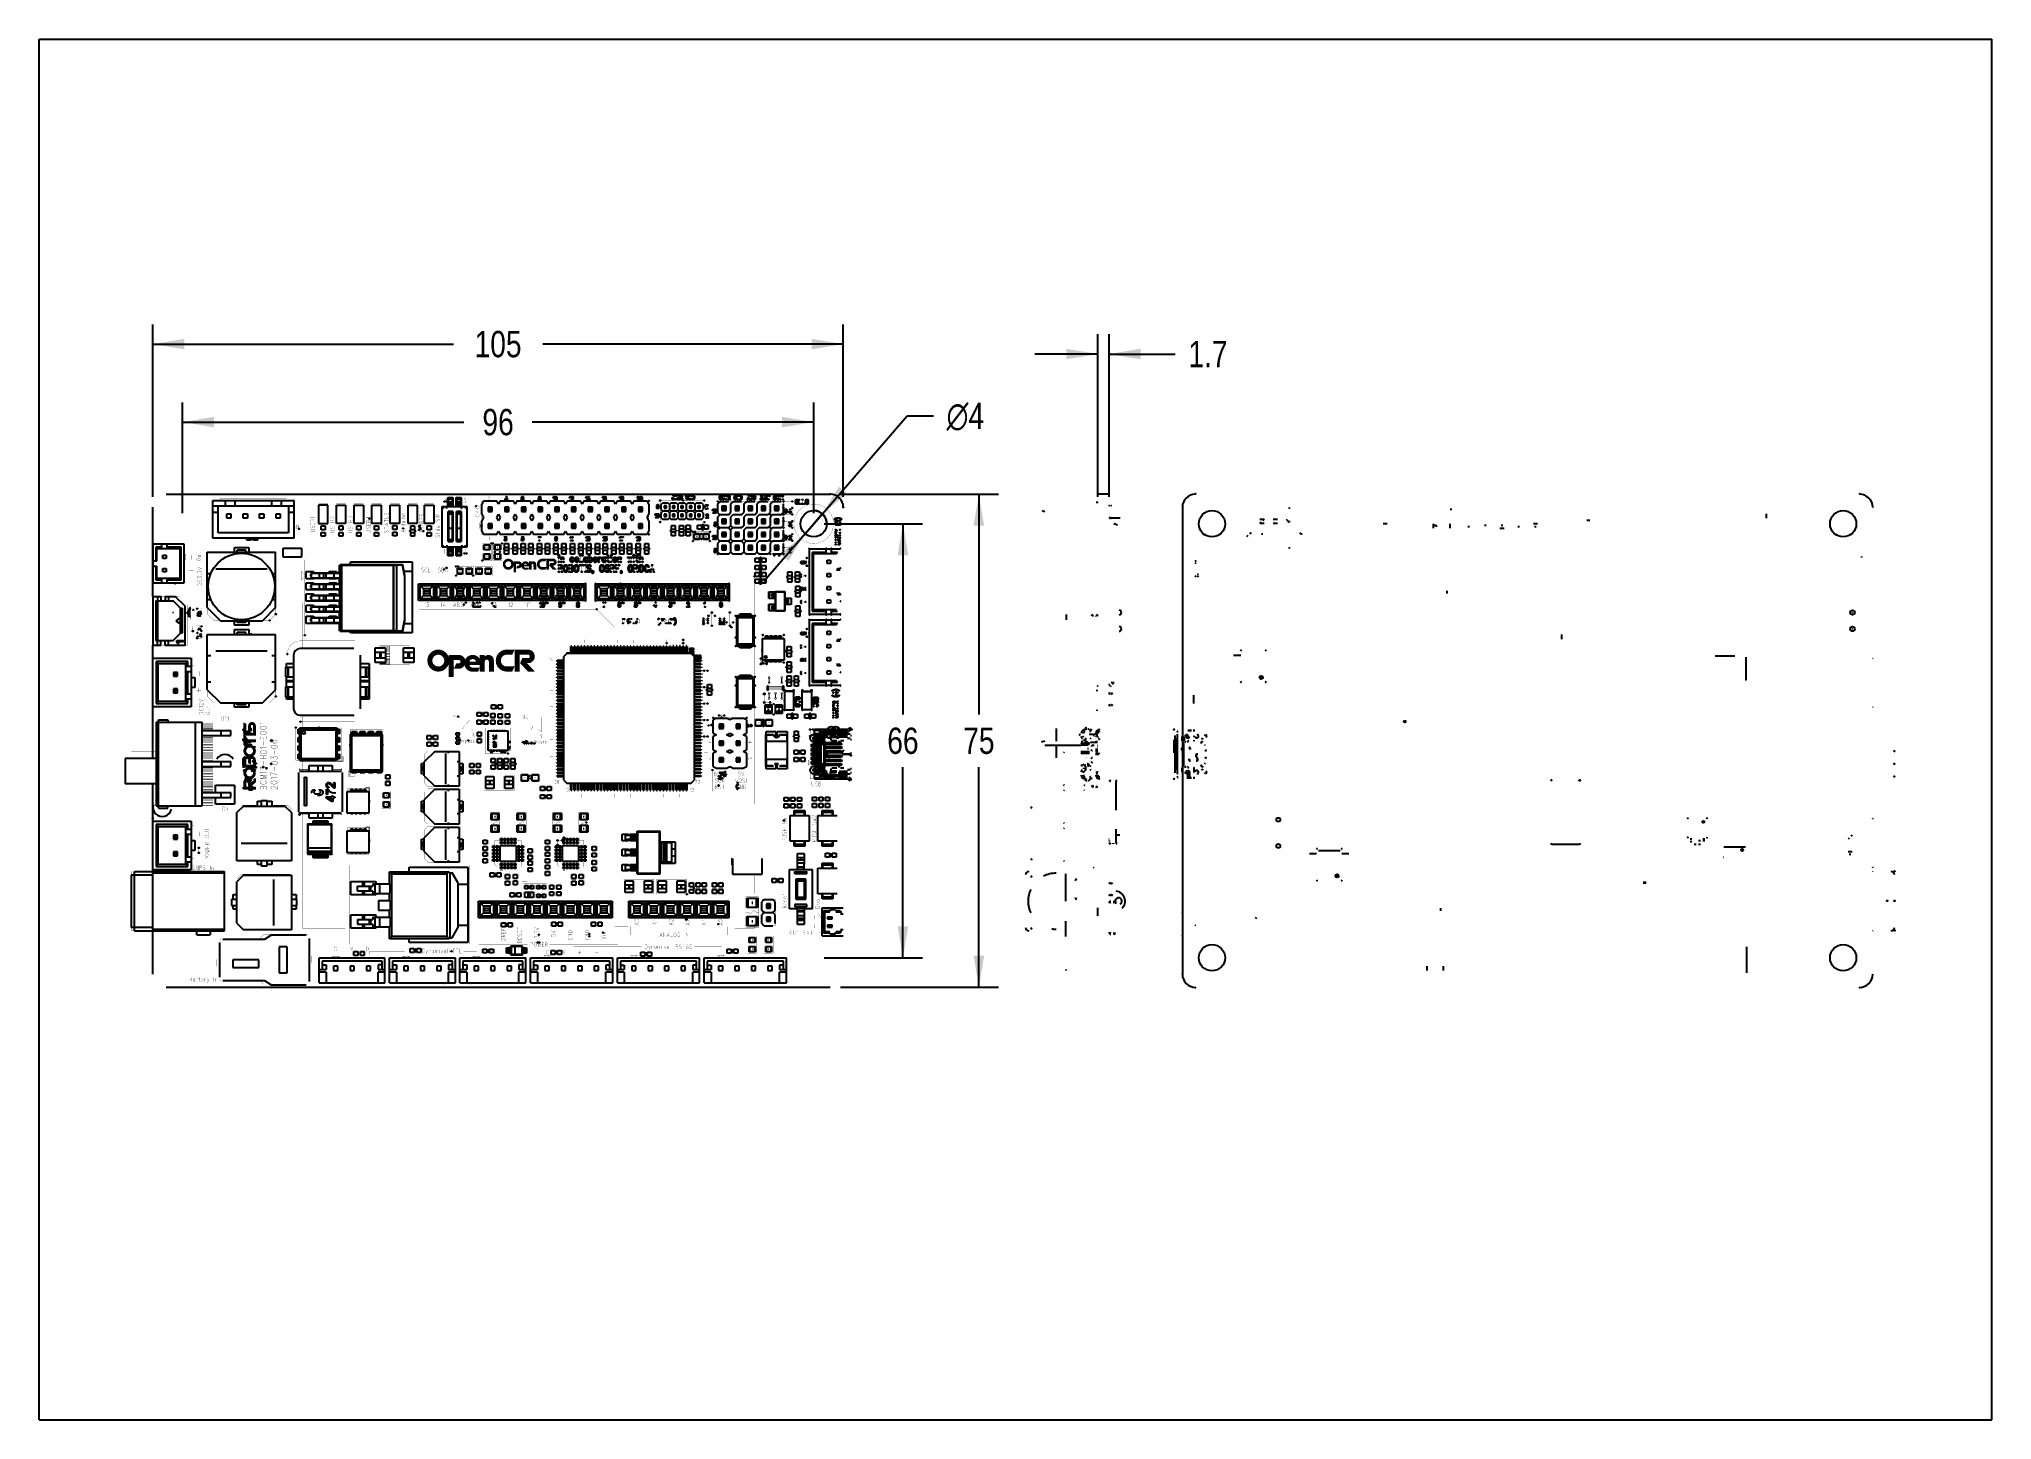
# Model space of a CAD drawing. Header units: millimetres. Extents: x 0 to 297, y 0 to 210.
import ezdxf

# ---------------------------------------------------------------- set-up
doc = ezdxf.new("R2010")
doc.units = ezdxf.units.MM
doc.header["$LTSCALE"] = 16.335
doc.layers.get('0').update_dxf_attribs({"linetype": 'CONTINUOUS'})
doc.layers.add('1', color=7, linetype='CONTINUOUS')
doc.layers.add('3_ALL_AXES', color=7, linetype='CONTINUOUS')
doc.styles.get("Standard").update_dxf_attribs({"font": 'txt', "width": 0.8})
doc.styles.add('TEXTSTYLE_1', font='gdt', dxfattribs={"width": 0.8})
doc.dimstyles.new('DIMSTYLE_1', dxfattribs={"dimtxt": 4, "dimasz": 4.8, "dimexe": 3, "dimexo": 1.6, "dimgap": 2, "dimtad": 0, "dimtih": 1, "dimtoh": 1, "dimdsep": 46, "dimtxsty": 'Standard', "dimblk": '_FILLED', "dimblk1": '_FILLED', "dimblk2": '_FILLED', "dimcen": 0.09, "dimadec": 0, "dimazin": 0, "dimtp": 0.1, "dimtm": 0.1, "dimtfac": 1, "dimtofl": 0, "dimtmove": 0, "dimatfit": 3, "dimldrblk": '_FILLED', "dimfxl": 1, "dimtolj": 1, "dimarcsym": 0})
doc.dimstyles.new('DIMSTYLE_2', dxfattribs={"dimtxt": 4, "dimasz": 4.8, "dimexe": 3, "dimexo": 1.6, "dimtad": 0, "dimtih": 1, "dimtoh": 1, "dimdsep": 46, "dimtxsty": 'Standard', "dimblk": '_FILLED', "dimblk1": '_FILLED', "dimblk2": '_FILLED', "dimcen": 0.09, "dimadec": 0, "dimazin": 0, "dimtp": 0.1, "dimtm": 0.1, "dimtfac": 1, "dimtmove": 0, "dimatfit": 2, "dimldrblk": '_FILLED', "dimfxl": 1, "dimtolj": 1, "dimarcsym": 0})
doc.dimstyles.new('DIMSTYLE_3', dxfattribs={"dimtxt": 4, "dimasz": 4.8, "dimexe": 3, "dimexo": 1.6, "dimgap": 2, "dimtad": 0, "dimtih": 1, "dimtoh": 1, "dimdsep": 46, "dimtxsty": 'Standard', "dimblk": '_FILLED', "dimblk1": '_FILLED', "dimblk2": '_FILLED', "dimcen": 0.09, "dimadec": 0, "dimazin": 0, "dimtp": 0.3, "dimtm": 0.3, "dimtfac": 1, "dimtofl": 0, "dimtmove": 0, "dimatfit": 3, "dimldrblk": '_FILLED', "dimfxl": 1, "dimtolj": 1, "dimarcsym": 0})

msp = doc.modelspace()

# ---------------------------------------------------------------- blocks, each defined once
blk = doc.blocks.new('_FILLED')
at = {"color": 0, "linetype": 'ByBlock'}
blk.add_solid([(0, 0), (-1, 0.167), (-1, -0.167)], dxfattribs=at)
blk = doc.blocks.new('*D1')
at = {"color": 2, "linetype": 'Continuous'}
for p, q in [((161.02, 140.39), (161.02, 165.1)), ((162.72, 140.39), (162.72, 165.1)), ((161.02, 162.1), (151.42, 162.1)), ((162.72, 162.1), (172.8, 162.1))]:
    blk.add_line(p, q, dxfattribs=at)
at = {"color": 2, "linetype": 'Continuous', "xscale": 4.8, "yscale": 4.8, "zscale": 4.8}
blk.add_blockref('_FILLED', (161.02, 162.1), dxfattribs=at)
at = {"color": 2, "linetype": 'Continuous', "xscale": 4.8, "yscale": 4.8, "zscale": 4.8, "rotation": 180}
blk.add_blockref('_FILLED', (162.72, 162.1), dxfattribs=at)
at = {"color": 2, "linetype": 'Continuous', "insert": (174.8, 164.1), "char_height": 4, "width": 9.6, "attachment_point": 1, "line_spacing_factor": 0.9}
blk.add_mtext('1.7', dxfattribs=at)
blk = doc.blocks.new('*D2')
at = {"color": 2, "linetype": 'Continuous'}
for p, q in [((117.81, 136.29), (132.02, 152.69)), ((132.02, 152.69), (136.02, 152.69)), ((119.12, 137.8), (117.81, 136.29)), ((117.81, 136.29), (110.21, 127.52)), ((116.5, 134.78), (117.81, 136.29))]:
    blk.add_line(p, q, dxfattribs=at)
at = {"color": 2, "linetype": 'Continuous', "xscale": 4.8, "yscale": 4.8, "zscale": 4.8}
for p, rotation in [((119.12, 137.8), 229.0936271237), ((116.5, 134.78), 49.092867898)]:
    blk.add_blockref('_FILLED', p, dxfattribs=dict(at, rotation=rotation))
at = {"color": 2, "linetype": 'Continuous', "insert": (138.02, 154.69), "char_height": 4, "width": 8.5333, "attachment_point": 1, "line_spacing_factor": 0.9, "style": 'TEXTSTYLE_1'}
blk.add_mtext('{\\Fgdt;n}\\Ftxt;4', dxfattribs=at)
blk = doc.blocks.new('*D3')
at = {"color": 2, "linetype": 'Continuous'}
for p, q in [((121.91, 140.79), (145.93, 140.79)), ((142.93, 140.79), (142.93, 107.29)), ((142.93, 65.79), (142.93, 99.29)), ((121.91, 65.79), (145.93, 65.79))]:
    blk.add_line(p, q, dxfattribs=at)
at = {"color": 2, "linetype": 'Continuous', "xscale": 4.8, "yscale": 4.8, "zscale": 4.8}
for p, rotation in [((142.93, 140.79), 90), ((142.93, 65.79), 270)]:
    blk.add_blockref('_FILLED', p, dxfattribs=dict(at, rotation=rotation))
at = {"color": 2, "linetype": 'Continuous', "insert": (142.93, 105.29), "char_height": 4, "width": 6.4, "attachment_point": 2, "line_spacing_factor": 0.9}
blk.add_mtext('75', dxfattribs=at)
blk = doc.blocks.new('*D4')
at = {"color": 2, "linetype": 'Continuous'}
for p, q in [((119.41, 136.29), (134.38, 136.29)), ((131.38, 136.29), (131.38, 107.29)), ((131.38, 70.29), (131.38, 99.29)), ((119.41, 70.29), (134.38, 70.29))]:
    blk.add_line(p, q, dxfattribs=at)
at = {"color": 2, "linetype": 'Continuous', "xscale": 4.8, "yscale": 4.8, "zscale": 4.8}
for p, rotation in [((131.38, 136.29), 90), ((131.38, 70.29), 270)]:
    blk.add_blockref('_FILLED', p, dxfattribs=dict(at, rotation=rotation))
at = {"color": 2, "linetype": 'Continuous', "insert": (131.38, 105.29), "char_height": 4, "width": 6.4, "attachment_point": 2, "line_spacing_factor": 0.9}
blk.add_mtext('66', dxfattribs=at)
blk = doc.blocks.new('*D5')
at = {"color": 2, "linetype": 'Continuous'}
for p, q in [((21.81, 137.89), (21.81, 154.75)), ((117.81, 137.89), (117.81, 154.75)), ((21.81, 151.75), (64.61, 151.75)), ((117.81, 151.75), (75.01, 151.75))]:
    blk.add_line(p, q, dxfattribs=at)
at = {"color": 2, "linetype": 'Continuous', "xscale": 4.8, "yscale": 4.8, "zscale": 4.8, "rotation": 180}
blk.add_blockref('_FILLED', (21.81, 151.75), dxfattribs=at)
at = {"color": 2, "linetype": 'Continuous', "xscale": 4.8, "yscale": 4.8, "zscale": 4.8}
blk.add_blockref('_FILLED', (117.81, 151.75), dxfattribs=at)
at = {"color": 2, "linetype": 'Continuous', "insert": (69.81, 153.75), "char_height": 4, "width": 6.4, "attachment_point": 2, "line_spacing_factor": 0.9}
blk.add_mtext('96', dxfattribs=at)
blk = doc.blocks.new('*D6')
at = {"color": 2, "linetype": 'Continuous'}
for p, q in [((17.31, 140.39), (17.31, 166.61)), ((122.31, 140.39), (122.31, 166.61)), ((17.31, 163.61), (63.01, 163.61)), ((122.31, 163.61), (76.61, 163.61))]:
    blk.add_line(p, q, dxfattribs=at)
at = {"color": 2, "linetype": 'Continuous', "xscale": 4.8, "yscale": 4.8, "zscale": 4.8, "rotation": 180}
blk.add_blockref('_FILLED', (17.31, 163.61), dxfattribs=at)
at = {"color": 2, "linetype": 'Continuous', "xscale": 4.8, "yscale": 4.8, "zscale": 4.8}
blk.add_blockref('_FILLED', (122.31, 163.61), dxfattribs=at)
at = {"color": 2, "linetype": 'Continuous', "insert": (69.81, 165.61), "char_height": 4, "width": 9.6, "attachment_point": 2, "line_spacing_factor": 0.9}
blk.add_mtext('105', dxfattribs=at)

# ---------------------------------------------------------------- dimensions: what is measured, and where the dimension line sits
at = {"color": 2, "linetype": 'Continuous'}
for base, p1, p2, angle, picture, middle in [((17.309, 163.61), (122.309, 138.789), (17.309, 138.789), 180, '*D6', (70.309, 163.61)), ((21.809, 151.75), (117.809, 136.288), (21.809, 136.288), 180, '*D5', (69.809, 151.75)), ((142.934, 65.789), (120.309, 140.789), (120.309, 65.789), 270, '*D3', (143.034, 103.289)), ((131.382, 70.288), (117.809, 136.289), (117.809, 70.288), 270, '*D4', (131.382, 103.288))]:
    dim = msp.add_linear_dim(base=base, p1=p1, p2=p2, angle=angle, dimstyle='DIMSTYLE_3', dxfattribs=at)
    dim.commit()
    dim.dimension.update_dxf_attribs({"geometry": picture, "text_midpoint": middle, "dimtype": 160})
dim = msp.add_linear_dim(base=(162.718, 162.097), p1=(161.018, 138.789), p2=(162.718, 138.789), dimstyle='DIMSTYLE_1', dxfattribs=at)
dim.commit()
dim.dimension.update_dxf_attribs({"geometry": '*D1', "text_midpoint": (180.002, 162.097), "dimtype": 160})
dim = msp.add_diameter_dim_2p(p1=(119.119, 137.801), p2=(116.499, 134.777), text='%%c<>', dimstyle='DIMSTYLE_2', override={"dimpost": '<>'}, dxfattribs=at)
dim.commit()
dim.dimension.update_dxf_attribs({"geometry": '*D2', "text_midpoint": (142.287, 152.691), "dimtype": 163})

# ---------------------------------------------------------------- linework, layer by layer
at = {"color": 7, "linetype": 'Continuous'}
for p, q in [((0, 0), (0, 210)), ((0, 210), (297, 210)), ((297, 0), (297, 210)), ((103.521, 139.648), (103.179, 139.306)), ((104.837, 139.648), (103.521, 139.648)), ((105.521, 139.648), (105.179, 139.306)), ((106.837, 139.648), (105.521, 139.648)), ((107.521, 139.648), (107.179, 139.306)), ((108.837, 139.648), (107.521, 139.648)), ((109.521, 139.648), (109.179, 139.306)), ((110.837, 139.648), (109.521, 139.648)), ((111.521, 139.648), (111.179, 139.306)), ((112.837, 139.648), (111.521, 139.648)), ((103.179, 139.306), (103.179, 137.99)), ((103.179, 137.99), (103.521, 137.648)), ((103.521, 137.648), (103.179, 137.306)), ((103.179, 137.306), (103.179, 135.99)), ((104.837, 137.648), (103.521, 137.648)), ((103.859, 138.968), (103.859, 138.328)), ((104.499, 138.968), (103.859, 138.968)), ((103.859, 138.328), (104.079, 138.548)), ((103.859, 138.328), (104.499, 138.328)), ((103.859, 136.968), (103.859, 136.328)), ((104.499, 136.968), (103.859, 136.968)), ((103.859, 136.968), (104.079, 136.748)), ((104.079, 138.548), (104.079, 138.748)), ((104.079, 138.748), (104.279, 138.748)), ((104.279, 138.548), (104.079, 138.548)), ((104.079, 136.548), (104.079, 136.748)), ((104.079, 136.748), (104.279, 136.748)), ((104.499, 138.968), (104.279, 138.748)), ((104.279, 138.748), (104.279, 138.548)), ((104.499, 136.968), (104.279, 136.748)), ((104.279, 136.748), (104.279, 136.548)), ((104.499, 138.328), (104.499, 138.968)), ((104.499, 136.328), (104.499, 136.968)), ((104.837, 137.648), (105.179, 137.99)), ((105.179, 139.306), (105.179, 137.99)), ((105.521, 137.648), (105.179, 137.306)), ((105.179, 137.306), (105.179, 135.99)), ((106.837, 137.648), (105.521, 137.648)), ((106.499, 138.968), (105.859, 138.968)), ((105.859, 138.968), (105.859, 138.328)), ((105.859, 138.328), (106.079, 138.548)), ((105.859, 138.328), (106.499, 138.328)), ((106.499, 136.968), (105.859, 136.968)), ((105.859, 136.968), (105.859, 136.328)), ((106.079, 138.748), (106.279, 138.748)), ((106.079, 138.548), (106.079, 138.748)), ((106.279, 138.548), (106.079, 138.548)), ((106.079, 136.748), (106.279, 136.748)), ((106.079, 136.548), (106.079, 136.748)), ((106.499, 138.968), (106.279, 138.748)), ((106.279, 138.748), (106.279, 138.548)), ((106.499, 136.968), (106.279, 136.748)), ((106.279, 136.748), (106.279, 136.548)), ((106.499, 138.328), (106.499, 138.968)), ((106.499, 136.328), (106.499, 136.968)), ((106.837, 137.648), (107.179, 137.99)), ((107.179, 139.306), (107.179, 137.99)), ((107.521, 137.648), (107.179, 137.306)), ((107.179, 137.306), (107.179, 135.99)), ((108.837, 137.648), (107.521, 137.648)), ((108.499, 138.968), (107.859, 138.968)), ((107.859, 138.968), (107.859, 138.328)), ((107.859, 138.328), (108.079, 138.548)), ((107.859, 138.328), (108.499, 138.328)), ((108.499, 136.968), (107.859, 136.968)), ((107.859, 136.968), (107.859, 136.328)), ((108.079, 138.748), (108.279, 138.748)), ((108.079, 138.548), (108.079, 138.748)), ((108.279, 138.548), (108.079, 138.548)), ((108.079, 136.748), (108.279, 136.748)), ((108.079, 136.548), (108.079, 136.748)), ((108.499, 138.968), (108.279, 138.748)), ((108.279, 138.748), (108.279, 138.548)), ((108.499, 136.968), (108.279, 136.748)), ((108.279, 136.748), (108.279, 136.548)), ((108.499, 138.328), (108.499, 138.968)), ((108.499, 136.328), (108.499, 136.968)), ((108.837, 137.648), (109.179, 137.99)), ((109.179, 139.306), (109.179, 137.99)), ((109.521, 137.648), (109.179, 137.306)), ((109.179, 137.306), (109.179, 135.99)), ((110.837, 137.648), (109.521, 137.648)), ((110.499, 138.968), (109.859, 138.968)), ((109.859, 138.968), (109.859, 138.328)), ((109.859, 138.328), (110.079, 138.548)), ((109.859, 138.328), (110.499, 138.328)), ((110.499, 136.968), (109.859, 136.968)), ((109.859, 136.968), (109.859, 136.328)), ((110.079, 138.748), (110.279, 138.748)), ((110.079, 138.548), (110.079, 138.748)), ((110.279, 138.548), (110.079, 138.548)), ((110.079, 136.748), (110.279, 136.748)), ((110.079, 136.548), (110.079, 136.748)), ((110.499, 138.968), (110.279, 138.748)), ((110.279, 138.748), (110.279, 138.548)), ((110.499, 136.968), (110.279, 136.748)), ((110.279, 136.748), (110.279, 136.548)), ((110.499, 138.328), (110.499, 138.968)), ((110.499, 136.328), (110.499, 136.968)), ((110.837, 137.648), (111.179, 137.99)), ((111.179, 139.306), (111.179, 137.99)), ((111.521, 137.648), (111.179, 137.306)), ((111.179, 137.306), (111.179, 135.99)), ((112.837, 137.648), (111.521, 137.648)), ((112.499, 138.968), (111.859, 138.968)), ((111.859, 138.968), (111.859, 138.328)), ((111.859, 138.328), (112.079, 138.548)), ((111.859, 138.328), (112.499, 138.328)), ((112.499, 136.968), (111.859, 136.968)), ((111.859, 136.968), (111.859, 136.328)), ((112.079, 138.748), (112.279, 138.748)), ((112.079, 138.548), (112.079, 138.748)), ((112.279, 138.548), (112.079, 138.548)), ((112.079, 136.748), (112.279, 136.748)), ((112.079, 136.548), (112.079, 136.748)), ((112.499, 138.968), (112.279, 138.748)), ((112.279, 138.748), (112.279, 138.548)), ((112.499, 136.968), (112.279, 136.748)), ((112.279, 136.748), (112.279, 136.548)), ((112.499, 138.328), (112.499, 138.968)), ((112.499, 136.328), (112.499, 136.968)), ((112.837, 137.648), (113.179, 137.99)), ((113.179, 139.306), (113.179, 137.99)), ((113.179, 137.306), (113.179, 135.99)), ((161.018, 139.536), (160.768, 139.536)), ((185.684, 136.968), (186.324, 136.968)), ((186.324, 136.968), (186.104, 136.748)), ((187.684, 136.968), (188.324, 136.968)), ((189.684, 136.968), (189.904, 136.748)), ((190.104, 138.748), (190.104, 138.548)), ((190.104, 136.748), (190.104, 136.548)), ((103.179, 135.99), (103.521, 135.648)), ((103.521, 135.648), (103.179, 135.306)), ((103.179, 135.306), (103.179, 133.99)), ((103.179, 133.99), (103.521, 133.648)), ((104.837, 135.648), (103.521, 135.648)), ((103.859, 136.328), (104.079, 136.548)), ((103.859, 136.328), (104.499, 136.328)), ((104.499, 134.968), (103.859, 134.968)), ((103.859, 134.968), (103.859, 134.328)), ((103.859, 134.968), (104.079, 134.748)), ((103.859, 134.328), (104.079, 134.548)), ((103.859, 134.328), (104.499, 134.328)), ((104.279, 136.548), (104.079, 136.548)), ((104.079, 134.748), (104.279, 134.748)), ((104.079, 134.548), (104.079, 134.748)), ((104.279, 134.548), (104.079, 134.548)), ((104.499, 136.328), (104.279, 136.548)), ((104.499, 134.968), (104.279, 134.748)), ((104.279, 134.748), (104.279, 134.548)), ((104.499, 134.328), (104.279, 134.548)), ((104.499, 134.328), (104.499, 134.968)), ((104.837, 135.648), (105.179, 135.99)), ((105.179, 135.306), (104.837, 135.648)), ((104.837, 133.648), (105.179, 133.99)), ((105.179, 135.99), (105.521, 135.648)), ((105.521, 135.648), (105.179, 135.306)), ((105.179, 135.306), (105.179, 133.99)), ((105.179, 133.99), (105.521, 133.648)), ((106.837, 135.648), (105.521, 135.648)), ((105.859, 136.328), (106.079, 136.548)), ((105.859, 136.328), (106.499, 136.328)), ((106.499, 134.968), (105.859, 134.968)), ((105.859, 134.968), (105.859, 134.328)), ((105.859, 134.968), (106.079, 134.748)), ((105.859, 134.328), (106.079, 134.548)), ((105.859, 134.328), (106.499, 134.328)), ((106.279, 136.548), (106.079, 136.548)), ((106.079, 134.748), (106.279, 134.748)), ((106.079, 134.548), (106.079, 134.748)), ((106.279, 134.548), (106.079, 134.548)), ((106.499, 134.968), (106.279, 134.748)), ((106.279, 134.748), (106.279, 134.548)), ((106.499, 134.328), (106.279, 134.548)), ((106.499, 134.328), (106.499, 134.968)), ((106.837, 135.648), (107.179, 135.99)), ((106.837, 133.648), (107.179, 133.99)), ((107.521, 135.648), (107.179, 135.306)), ((107.179, 135.306), (107.179, 133.99)), ((107.179, 133.99), (107.521, 133.648)), ((108.837, 135.648), (107.521, 135.648)), ((107.859, 136.328), (108.079, 136.548)), ((107.859, 136.328), (108.499, 136.328)), ((108.499, 134.968), (107.859, 134.968)), ((107.859, 134.968), (107.859, 134.328)), ((107.859, 134.328), (108.079, 134.548)), ((107.859, 134.328), (108.499, 134.328)), ((108.279, 136.548), (108.079, 136.548)), ((108.079, 134.748), (108.279, 134.748)), ((108.079, 134.548), (108.079, 134.748)), ((108.279, 134.548), (108.079, 134.548)), ((108.499, 134.968), (108.279, 134.748)), ((108.279, 134.748), (108.279, 134.548)), ((108.499, 134.328), (108.499, 134.968)), ((108.837, 135.648), (109.179, 135.99)), ((108.837, 133.648), (109.179, 133.99)), ((109.521, 135.648), (109.179, 135.306)), ((109.179, 135.306), (109.179, 133.99)), ((110.837, 135.648), (109.521, 135.648)), ((109.859, 136.328), (110.079, 136.548)), ((109.859, 136.328), (110.499, 136.328)), ((110.499, 134.968), (109.859, 134.968)), ((109.859, 134.968), (109.859, 134.328)), ((109.859, 134.328), (110.079, 134.548)), ((109.859, 134.328), (110.499, 134.328)), ((110.279, 136.548), (110.079, 136.548)), ((110.079, 134.748), (110.279, 134.748)), ((110.079, 134.548), (110.079, 134.748)), ((110.279, 134.548), (110.079, 134.548)), ((110.499, 134.968), (110.279, 134.748)), ((110.279, 134.748), (110.279, 134.548)), ((110.499, 134.328), (110.499, 134.968)), ((110.837, 135.648), (111.179, 135.99)), ((110.837, 133.648), (111.179, 133.99)), ((111.521, 135.648), (111.179, 135.306)), ((111.179, 135.306), (111.179, 133.99)), ((112.837, 135.648), (111.521, 135.648)), ((111.859, 136.328), (112.079, 136.548)), ((111.859, 136.328), (112.499, 136.328)), ((112.499, 134.968), (111.859, 134.968)), ((111.859, 134.968), (111.859, 134.328)), ((111.859, 134.328), (112.079, 134.548)), ((111.859, 134.328), (112.499, 134.328)), ((112.279, 136.548), (112.079, 136.548)), ((112.079, 134.748), (112.279, 134.748)), ((112.079, 134.548), (112.079, 134.748)), ((112.279, 134.548), (112.079, 134.548)), ((112.499, 134.968), (112.279, 134.748)), ((112.279, 134.748), (112.279, 134.548)), ((112.499, 134.328), (112.499, 134.968)), ((112.837, 135.648), (113.179, 135.99)), ((112.837, 133.648), (113.179, 133.99)), ((113.179, 135.306), (113.179, 133.99)), ((183.684, 134.328), (183.904, 134.548)), ((184.324, 134.968), (184.104, 134.748)), ((185.684, 136.328), (185.904, 136.548)), ((186.324, 136.328), (185.684, 136.328)), ((185.904, 134.748), (186.104, 134.748)), ((188.324, 136.328), (187.684, 136.328)), ((190.104, 136.548), (189.904, 136.548)), ((191.684, 134.968), (191.904, 134.748)), ((191.904, 134.748), (192.104, 134.748)), ((103.521, 133.648), (103.179, 133.306)), ((103.179, 133.306), (103.179, 131.99)), ((103.179, 131.99), (103.521, 131.648)), ((104.837, 133.648), (103.521, 133.648)), ((104.837, 131.648), (103.521, 131.648)), ((104.499, 132.968), (103.859, 132.968)), ((103.859, 132.968), (103.859, 132.328)), ((103.859, 132.968), (104.079, 132.748)), ((103.859, 132.328), (104.079, 132.548)), ((103.859, 132.328), (104.499, 132.328)), ((104.079, 132.748), (104.279, 132.748)), ((104.079, 132.548), (104.079, 132.748)), ((104.279, 132.548), (104.079, 132.548)), ((104.499, 132.968), (104.279, 132.748)), ((104.279, 132.748), (104.279, 132.548)), ((104.499, 132.328), (104.279, 132.548)), ((104.499, 132.328), (104.499, 132.968)), ((105.179, 133.306), (104.837, 133.648)), ((104.837, 131.648), (105.179, 131.99)), ((105.521, 133.648), (105.179, 133.306)), ((105.179, 133.306), (105.179, 131.99)), ((105.179, 131.99), (105.521, 131.648)), ((106.837, 133.648), (105.521, 133.648)), ((106.837, 131.648), (105.521, 131.648)), ((106.499, 132.968), (105.859, 132.968)), ((105.859, 132.968), (105.859, 132.328)), ((105.859, 132.968), (106.079, 132.748)), ((105.859, 132.328), (106.079, 132.548)), ((105.859, 132.328), (106.499, 132.328)), ((106.079, 132.748), (106.279, 132.748)), ((106.079, 132.548), (106.079, 132.748)), ((106.279, 132.548), (106.079, 132.548)), ((106.499, 132.968), (106.279, 132.748)), ((106.279, 132.748), (106.279, 132.548)), ((106.499, 132.328), (106.279, 132.548)), ((106.499, 132.328), (106.499, 132.968)), ((107.179, 133.306), (106.837, 133.648)), ((106.837, 131.648), (107.179, 131.99)), ((107.521, 133.648), (107.179, 133.306)), ((107.179, 133.306), (107.179, 131.99)), ((107.179, 131.99), (107.521, 131.648)), ((108.837, 133.648), (107.521, 133.648)), ((108.837, 131.648), (107.521, 131.648)), ((108.499, 132.968), (107.859, 132.968)), ((107.859, 132.968), (107.859, 132.328)), ((107.859, 132.968), (108.079, 132.748)), ((107.859, 132.328), (108.079, 132.548)), ((107.859, 132.328), (108.499, 132.328)), ((108.079, 132.748), (108.279, 132.748)), ((108.079, 132.548), (108.079, 132.748)), ((108.279, 132.548), (108.079, 132.548)), ((108.499, 132.968), (108.279, 132.748)), ((108.279, 132.748), (108.279, 132.548)), ((108.499, 132.328), (108.279, 132.548)), ((108.499, 132.328), (108.499, 132.968)), ((108.837, 131.648), (109.179, 131.99)), ((109.521, 133.648), (109.179, 133.306)), ((109.179, 133.306), (109.179, 131.99)), ((109.179, 131.99), (109.521, 131.648)), ((110.837, 133.648), (109.521, 133.648)), ((110.837, 131.648), (109.521, 131.648)), ((110.499, 132.968), (109.859, 132.968)), ((109.859, 132.968), (109.859, 132.328)), ((109.859, 132.328), (110.079, 132.548)), ((109.859, 132.328), (110.499, 132.328)), ((110.079, 132.748), (110.279, 132.748)), ((110.079, 132.548), (110.079, 132.748)), ((110.279, 132.548), (110.079, 132.548)), ((110.499, 132.968), (110.279, 132.748)), ((110.279, 132.748), (110.279, 132.548)), ((110.499, 132.328), (110.499, 132.968)), ((110.837, 131.648), (111.179, 131.99)), ((111.521, 133.648), (111.179, 133.306)), ((111.179, 133.306), (111.179, 131.99)), ((112.837, 133.648), (111.521, 133.648)), ((112.837, 131.648), (111.521, 131.648)), ((112.499, 132.968), (111.859, 132.968)), ((111.859, 132.968), (111.859, 132.328)), ((111.859, 132.328), (112.079, 132.548)), ((111.859, 132.328), (112.499, 132.328)), ((112.079, 132.748), (112.279, 132.748)), ((112.079, 132.548), (112.079, 132.748)), ((112.279, 132.548), (112.079, 132.548)), ((112.499, 132.968), (112.279, 132.748)), ((112.279, 132.748), (112.279, 132.548)), ((112.499, 132.328), (112.499, 132.968)), ((112.837, 131.648), (113.179, 131.99)), ((113.179, 133.306), (113.179, 131.99)), ((190.104, 132.748), (190.104, 132.548)), ((17.309, 125.248), (17.309, 117.848)), ((17.309, 125.248), (18.499, 125.248)), ((18.029, 125.248), (18.029, 124.548)), ((18.499, 125.248), (18.499, 124.548)), ((19.199, 125.248), (19.199, 124.548)), ((19.199, 125.248), (20.709, 125.248)), ((19.676, 125.248), (19.676, 124.548)), ((22.209, 123.748), (20.709, 125.248)), ((17.759, 124.548), (17.759, 118.548)), ((17.759, 124.548), (20.419, 124.548)), ((18.009, 124.548), (18.009, 118.548)), ((21.509, 123.458), (20.419, 124.548)), ((21.509, 122.048), (20.809, 121.548)), ((21.509, 119.638), (21.509, 123.458)), ((21.509, 123.458), (21.759, 123.458)), ((21.759, 123.458), (21.759, 119.638)), ((22.209, 117.848), (22.209, 123.748)), ((20.419, 118.548), (21.509, 119.638)), ((20.809, 121.548), (21.509, 121.048)), ((21.759, 119.638), (21.509, 119.638)), ((17.309, 117.848), (18.499, 117.848)), ((17.759, 118.548), (20.419, 118.548)), ((18.029, 117.848), (18.029, 118.548)), ((18.499, 117.848), (18.499, 118.548)), ((19.199, 117.848), (19.199, 118.548)), ((19.199, 117.848), (22.209, 117.848)), ((19.676, 117.848), (19.676, 118.548)), ((20.928, 118.325), (20.928, 118.552)), ((20.928, 118.552), (21.959, 118.552)), ((21.081, 118.098), (20.928, 118.325)), ((21.257, 118.098), (21.081, 118.098)), ((21.103, 118.325), (21.257, 118.098)), ((21.959, 118.325), (21.103, 118.325)), ((21.959, 118.552), (21.959, 118.325)), ((103.016, 106.738), (102.508, 106.484)), ((102.508, 104.452), (102.508, 106.484)), ((102.508, 104.452), (103.016, 104.198)), ((103.016, 104.198), (102.508, 103.944)), ((103.016, 106.738), (104.54, 106.738)), ((104.098, 105.788), (103.458, 105.788)), ((103.648, 105.597), (103.458, 105.788)), ((103.458, 105.788), (103.458, 105.148)), ((103.648, 105.338), (103.458, 105.148)), ((103.458, 105.148), (104.098, 105.148)), ((103.648, 105.597), (103.907, 105.597)), ((103.648, 105.338), (103.648, 105.597)), ((103.907, 105.338), (103.648, 105.338)), ((104.098, 105.788), (103.907, 105.597)), ((103.907, 105.597), (103.907, 105.338)), ((104.098, 105.148), (103.907, 105.338)), ((104.098, 105.148), (104.098, 105.788)), ((105.048, 106.484), (104.54, 106.738)), ((104.54, 104.198), (105.048, 104.452)), ((105.048, 103.944), (104.54, 104.198)), ((105.556, 106.738), (105.048, 106.484)), ((105.048, 104.452), (105.556, 104.198)), ((105.556, 104.198), (105.048, 103.944)), ((105.556, 106.738), (107.08, 106.738)), ((106.638, 105.788), (105.998, 105.788)), ((106.188, 105.597), (105.998, 105.788)), ((105.998, 105.788), (105.998, 105.148)), ((106.188, 105.338), (105.998, 105.148)), ((105.998, 105.148), (106.638, 105.148)), ((106.188, 105.597), (106.447, 105.597)), ((106.188, 105.338), (106.188, 105.597)), ((106.447, 105.338), (106.188, 105.338)), ((106.638, 105.788), (106.447, 105.597)), ((106.447, 105.597), (106.447, 105.338)), ((106.638, 105.148), (106.447, 105.338)), ((106.638, 105.148), (106.638, 105.788)), ((107.588, 106.484), (107.08, 106.738)), ((107.08, 104.198), (107.588, 104.452)), ((107.588, 103.944), (107.08, 104.198)), ((107.588, 106.484), (107.588, 104.452)), ((119.441, 104.019), (118.941, 104.019)), ((118.941, 103.994), (119.441, 103.994)), ((122.941, 104.404), (119.441, 104.404)), ((119.441, 104.404), (119.441, 104.019)), ((119.441, 103.994), (119.441, 103.533)), ((60.179, 101.679), (58.579, 100.079)), ((60.179, 101.679), (63.879, 101.679)), ((61.229, 101.679), (61.229, 101.629)), ((61.848, 96.71), (61.848, 101.348)), ((62.279, 101.408), (62.279, 101.679)), ((63.879, 101.679), (63.879, 96.379)), ((102.508, 101.912), (102.508, 103.944)), ((102.508, 101.912), (103.016, 101.658)), ((103.016, 101.658), (102.508, 101.404)), ((102.508, 99.372), (102.508, 101.404)), ((104.098, 103.248), (103.458, 103.248)), ((103.648, 103.057), (103.458, 103.248)), ((103.458, 103.248), (103.458, 102.608)), ((103.648, 102.798), (103.458, 102.608)), ((103.458, 102.608), (104.098, 102.608)), ((103.648, 103.057), (103.907, 103.057)), ((103.648, 102.798), (103.648, 103.057)), ((103.907, 102.798), (103.648, 102.798)), ((104.098, 103.248), (103.907, 103.057)), ((103.907, 103.057), (103.907, 102.798)), ((104.098, 102.608), (103.907, 102.798)), ((104.098, 102.608), (104.098, 103.248)), ((104.54, 101.658), (105.048, 101.912)), ((105.048, 101.404), (104.54, 101.658)), ((105.048, 101.912), (105.556, 101.658)), ((105.556, 101.658), (105.048, 101.404)), ((106.638, 103.248), (105.998, 103.248)), ((106.188, 103.057), (105.998, 103.248)), ((105.998, 103.248), (105.998, 102.608)), ((106.188, 102.798), (105.998, 102.608)), ((105.998, 102.608), (106.638, 102.608)), ((106.188, 103.057), (106.447, 103.057)), ((106.188, 102.798), (106.188, 103.057)), ((106.447, 102.798), (106.188, 102.798)), ((106.638, 103.248), (106.447, 103.057)), ((106.447, 103.057), (106.447, 102.798)), ((106.638, 102.608), (106.447, 102.798)), ((106.638, 102.608), (106.638, 103.248)), ((107.08, 101.658), (107.588, 101.912)), ((107.588, 101.404), (107.08, 101.658)), ((107.588, 103.944), (107.588, 101.912)), ((107.588, 101.404), (107.588, 99.372)), ((119.441, 102.794), (118.941, 102.794)), ((118.941, 102.769), (119.441, 102.769)), ((119.441, 103.533), (119.391, 103.533)), ((119.391, 103.533), (119.391, 103.254)), ((119.391, 103.254), (119.441, 103.254)), ((119.431, 103.644), (119.441, 103.644)), ((119.441, 103.254), (119.441, 102.794)), ((119.441, 102.769), (119.441, 99.719)), ((152.956, 103.248), (152.448, 103.057)), ((152.956, 102.608), (158.448, 102.608)), ((155.818, 101.348), (155.798, 101.348)), ((158.448, 101.658), (159.768, 101.658)), ((158.448, 101.404), (159.768, 101.404)), ((160.968, 101.912), (160.988, 101.912)), ((160.968, 101.721), (160.988, 101.721)), ((161.018, 101.679), (160.968, 101.679)), ((160.988, 101.594), (160.968, 101.594)), ((160.988, 102.608), (161.018, 102.608)), ((58.229, 99.354), (58.229, 98.704)), ((58.579, 99.354), (58.229, 99.354)), ((58.579, 98.704), (58.229, 98.704)), ((58.579, 97.979), (58.579, 100.079)), ((63.879, 100.079), (63.608, 100.079)), ((63.879, 99.354), (64.229, 99.354)), ((63.879, 98.704), (64.229, 98.704)), ((64.229, 98.704), (64.229, 99.354)), ((102.508, 99.372), (103.016, 99.118)), ((103.016, 99.118), (104.54, 99.118)), ((104.098, 100.708), (103.458, 100.708)), ((103.648, 100.517), (103.458, 100.708)), ((103.458, 100.708), (103.458, 100.068)), ((103.648, 100.258), (103.458, 100.068)), ((103.458, 100.068), (104.098, 100.068)), ((103.648, 100.517), (103.907, 100.517)), ((103.648, 100.258), (103.648, 100.517)), ((103.907, 100.258), (103.648, 100.258)), ((104.098, 100.708), (103.907, 100.517)), ((103.907, 100.517), (103.907, 100.258)), ((104.098, 100.068), (103.907, 100.258)), ((104.098, 100.068), (104.098, 100.708)), ((104.54, 99.118), (105.048, 99.372)), ((105.048, 99.372), (105.556, 99.118)), ((105.556, 99.118), (107.08, 99.118)), ((106.638, 100.708), (105.998, 100.708)), ((106.188, 100.517), (105.998, 100.708)), ((105.998, 100.708), (105.998, 100.068)), ((106.188, 100.258), (105.998, 100.068)), ((105.998, 100.068), (106.638, 100.068)), ((106.188, 100.517), (106.447, 100.517)), ((106.188, 100.258), (106.188, 100.517)), ((106.447, 100.258), (106.188, 100.258)), ((106.638, 100.708), (106.447, 100.517)), ((106.447, 100.517), (106.447, 100.258)), ((106.638, 100.068), (106.447, 100.258)), ((106.638, 100.068), (106.638, 100.708)), ((107.08, 99.118), (107.588, 99.372)), ((119.441, 99.719), (118.941, 99.719)), ((118.941, 99.694), (119.441, 99.694)), ((119.441, 98.494), (118.941, 98.494)), ((118.941, 98.469), (119.441, 98.469)), ((119.441, 99.233), (119.391, 99.233)), ((119.391, 99.233), (119.391, 98.954)), ((119.391, 98.954), (119.441, 98.954)), ((119.441, 98.844), (119.431, 98.844)), ((119.441, 99.694), (119.441, 99.233)), ((119.441, 98.954), (119.441, 98.494)), ((119.441, 98.469), (119.441, 98.084)), ((119.441, 98.084), (122.941, 98.084)), ((176.742, 98.844), (176.752, 98.844)), ((46.874, 92.269), (46.874, 95.569)), ((46.874, 95.569), (50.174, 95.569)), ((47.379, 95.599), (47.379, 95.569)), ((47.379, 95.599), (47.719, 95.599)), ((47.719, 95.599), (47.719, 95.569)), ((48.029, 95.599), (48.029, 95.569)), ((48.029, 95.599), (48.369, 95.599)), ((48.369, 95.599), (48.369, 95.569)), ((48.679, 95.599), (48.679, 95.569)), ((48.679, 95.599), (49.019, 95.599)), ((49.019, 95.599), (49.019, 95.569)), ((49.329, 95.599), (49.329, 95.569)), ((49.329, 95.599), (49.669, 95.599)), ((49.669, 95.599), (49.669, 95.569)), ((50.174, 95.569), (50.174, 92.269)), ((58.579, 97.979), (60.179, 96.379)), ((60.179, 95.909), (58.579, 94.309)), ((63.879, 96.379), (60.179, 96.379)), ((60.179, 95.909), (63.879, 95.909)), ((61.229, 96.429), (61.229, 96.379)), ((61.229, 95.909), (61.229, 95.859)), ((61.848, 90.94), (61.848, 95.578)), ((62.279, 96.379), (62.279, 96.65)), ((62.279, 95.638), (62.279, 95.909)), ((63.608, 97.979), (63.879, 97.979)), ((63.879, 95.909), (63.879, 90.609)), ((46.844, 93.919), (46.844, 94.259)), ((46.844, 94.259), (46.874, 94.259)), ((46.874, 93.919), (46.844, 93.919)), ((50.174, 92.269), (46.874, 92.269)), ((47.379, 92.239), (47.379, 92.269)), ((47.719, 92.239), (47.379, 92.239)), ((47.719, 92.269), (47.719, 92.239)), ((48.029, 92.239), (48.029, 92.269)), ((48.369, 92.239), (48.029, 92.239)), ((48.369, 92.269), (48.369, 92.239)), ((48.679, 92.239), (48.679, 92.269)), ((49.019, 92.239), (48.679, 92.239)), ((49.019, 92.269), (49.019, 92.239)), ((49.329, 92.239), (49.329, 92.269)), ((49.669, 92.239), (49.329, 92.239)), ((49.669, 92.269), (49.669, 92.239)), ((50.174, 94.259), (50.204, 94.259)), ((50.204, 93.919), (50.174, 93.919)), ((50.204, 94.259), (50.204, 93.919)), ((58.229, 93.584), (58.229, 92.934)), ((58.579, 93.584), (58.229, 93.584)), ((58.579, 92.934), (58.229, 92.934)), ((58.579, 92.209), (58.579, 94.309)), ((58.579, 92.209), (60.179, 90.609)), ((63.879, 94.309), (63.608, 94.309)), ((63.608, 92.209), (63.879, 92.209)), ((63.879, 93.584), (64.229, 93.584)), ((63.879, 92.934), (64.229, 92.934)), ((64.229, 92.934), (64.229, 93.584)), ((17.309, 91.059), (23.109, 91.059)), ((17.309, 83.659), (17.309, 91.059)), ((17.809, 90.559), (18.109, 90.259)), ((22.609, 90.559), (17.809, 90.559)), ((17.809, 90.559), (17.809, 84.159)), ((18.109, 84.459), (18.109, 90.259)), ((18.109, 90.259), (22.309, 90.259)), ((22.309, 90.259), (22.609, 90.559)), ((22.309, 84.459), (22.309, 90.259)), ((22.309, 89.859), (23.109, 89.859)), ((22.609, 89.859), (22.609, 90.559)), ((23.109, 91.059), (23.109, 83.659)), ((47.379, 89.599), (47.379, 89.569)), ((47.379, 89.599), (47.719, 89.599)), ((47.719, 89.599), (47.719, 89.569)), ((48.029, 89.599), (48.029, 89.569)), ((48.029, 89.599), (48.369, 89.599)), ((48.369, 89.599), (48.369, 89.569)), ((48.679, 89.599), (48.679, 89.569)), ((48.679, 89.599), (49.019, 89.599)), ((49.019, 89.599), (49.019, 89.569)), ((63.879, 90.609), (60.179, 90.609)), ((61.229, 90.659), (61.229, 90.609)), ((62.279, 90.609), (62.279, 90.88)), ((20.459, 88.909), (20.459, 88.309)), ((20.629, 88.739), (20.459, 88.909)), ((21.059, 88.909), (20.459, 88.909)), ((20.629, 88.479), (20.459, 88.309)), ((20.459, 88.309), (21.059, 88.309)), ((20.459, 86.409), (20.459, 85.809)), ((20.459, 86.409), (20.629, 86.239)), ((21.059, 86.409), (20.459, 86.409)), ((20.629, 88.479), (20.629, 88.739)), ((20.629, 88.739), (20.889, 88.739)), ((20.889, 88.479), (20.629, 88.479)), ((20.629, 85.979), (20.629, 86.239)), ((20.629, 86.239), (20.889, 86.239)), ((21.059, 88.909), (20.889, 88.739)), ((20.889, 88.739), (20.889, 88.479)), ((21.059, 88.309), (20.889, 88.479)), ((20.889, 86.239), (21.059, 86.409)), ((20.889, 86.239), (20.889, 85.979)), ((21.059, 88.309), (21.059, 88.909)), ((21.059, 85.809), (21.059, 86.409)), ((22.309, 89.059), (23.109, 89.059)), ((22.609, 85.659), (22.609, 89.059)), ((23.109, 88.109), (23.709, 88.109)), ((23.709, 86.609), (23.109, 86.609)), ((23.709, 88.109), (23.709, 86.609)), ((162.763, 88.309), (162.718, 88.309)), ((164.348, 88.909), (163.913, 88.909)), ((275.294, 88.479), (275.124, 88.309)), ((275.724, 86.409), (275.124, 86.409)), ((275.724, 88.909), (275.554, 88.739)), ((23.109, 83.659), (17.309, 83.659)), ((17.809, 84.159), (18.109, 84.459)), ((17.809, 84.159), (22.609, 84.159)), ((22.309, 84.459), (18.109, 84.459)), ((20.459, 85.809), (20.629, 85.979)), ((20.459, 85.809), (21.059, 85.809)), ((20.889, 85.979), (20.629, 85.979)), ((20.889, 85.979), (21.059, 85.809)), ((22.309, 85.659), (23.109, 85.659)), ((22.309, 84.859), (23.109, 84.859)), ((22.309, 84.459), (22.609, 84.159)), ((22.609, 84.159), (22.609, 84.859)), ((275.554, 85.979), (275.294, 85.979)), ((110.271, 79.148), (109.929, 78.806)), ((109.929, 77.49), (109.929, 78.806)), ((109.929, 77.49), (110.271, 77.148)), ((110.271, 79.148), (111.587, 79.148)), ((111.249, 78.468), (110.609, 78.468)), ((110.609, 78.468), (110.829, 78.248)), ((110.609, 78.468), (110.609, 77.828)), ((110.609, 77.828), (110.829, 78.048)), ((110.609, 77.828), (111.249, 77.828)), ((110.829, 78.248), (111.029, 78.248)), ((110.829, 78.048), (110.829, 78.248)), ((111.029, 78.048), (110.829, 78.048)), ((111.249, 78.468), (111.029, 78.248)), ((111.029, 78.248), (111.029, 78.048)), ((111.249, 77.828), (111.029, 78.048)), ((111.249, 77.828), (111.249, 78.468)), ((111.929, 78.806), (111.587, 79.148)), ((111.587, 77.148), (111.929, 77.49)), ((111.929, 77.49), (111.929, 78.806)), ((119.109, 77.873), (122.309, 77.873)), ((119.109, 73.623), (119.109, 77.873)), ((119.309, 77.473), (120.306, 77.473)), ((119.309, 74.023), (119.309, 77.473)), ((119.509, 77.273), (119.309, 77.473)), ((119.509, 77.273), (120.264, 77.273)), ((119.509, 74.223), (119.509, 77.273)), ((121.136, 77.573), (120.282, 77.573)), ((120.282, 77.573), (120.332, 77.359)), ((121.113, 77.473), (121.909, 77.473)), ((121.154, 77.273), (122.109, 77.273)), ((161.018, 76.648), (161.018, 77.873)), ((110.271, 77.148), (109.929, 76.806)), ((109.929, 75.49), (109.929, 76.806)), ((109.929, 75.49), (110.271, 75.148)), ((110.271, 77.148), (111.587, 77.148)), ((110.271, 75.148), (111.587, 75.148)), ((111.249, 76.468), (110.609, 76.468)), ((110.609, 76.468), (110.829, 76.248)), ((110.609, 76.468), (110.609, 75.828)), ((110.609, 75.828), (110.829, 76.048)), ((110.609, 75.828), (111.249, 75.828)), ((110.829, 76.248), (111.029, 76.248)), ((110.829, 76.048), (110.829, 76.248)), ((111.029, 76.048), (110.829, 76.048)), ((111.249, 76.468), (111.029, 76.248)), ((111.029, 76.248), (111.029, 76.048)), ((111.249, 75.828), (111.029, 76.048)), ((111.249, 75.828), (111.249, 76.468)), ((111.929, 76.806), (111.587, 77.148)), ((111.929, 75.49), (111.929, 76.806)), ((119.884, 76.533), (120.634, 76.533)), ((119.884, 76.533), (119.884, 76.213)), ((119.884, 76.213), (120.634, 76.213)), ((119.884, 75.283), (120.634, 75.283)), ((119.884, 75.283), (119.884, 74.963)), ((119.884, 74.963), (120.634, 74.963)), ((119.948, 76.533), (120.034, 76.423)), ((119.948, 75.283), (120.034, 75.173)), ((120.434, 76.423), (120.034, 76.423)), ((120.034, 76.423), (120.034, 76.323)), ((120.034, 76.323), (120.434, 76.323)), ((120.434, 75.173), (120.034, 75.173)), ((120.034, 75.173), (120.034, 75.073)), ((120.034, 75.073), (120.434, 75.073)), ((120.434, 76.323), (120.434, 76.423)), ((120.514, 76.213), (120.434, 76.323)), ((120.434, 75.073), (120.434, 75.173)), ((120.514, 74.963), (120.434, 75.073)), ((120.634, 76.213), (120.634, 76.533)), ((120.634, 74.963), (120.634, 75.283)), ((122.309, 76.923), (121.909, 76.923)), ((121.909, 74.573), (122.309, 74.573)), ((175.749, 75.283), (175.859, 75.173)), ((184.934, 76.468), (185.154, 76.248)), ((119.109, 73.623), (122.309, 73.623)), ((120.306, 74.023), (119.309, 74.023)), ((120.264, 74.223), (119.509, 74.223)), ((120.282, 73.923), (121.136, 73.923)), ((121.136, 73.923), (121.086, 74.137)), ((121.909, 74.023), (121.113, 74.023)), ((122.109, 74.223), (121.154, 74.223)), ((0, 0), (297, 0))]:
    msp.add_line(p, q, dxfattribs=at)
at = {"color": 6, "linetype": 'Continuous'}
for p, q in [((122.952, 104.994), (117.941, 104.994)), ((117.941, 103.031), (117.941, 104.994)), ((118.741, 104.833), (117.941, 104.833)), ((117.941, 104.404), (119.441, 104.404)), ((117.941, 104.338), (118.741, 104.338)), ((117.941, 104.101), (118.741, 104.101)), ((117.941, 104.019), (118.735, 104.019)), ((118.621, 104.044), (118.621, 103.599)), ((118.841, 104.144), (118.721, 104.144)), ((118.741, 104.069), (118.741, 104.994)), ((119.441, 104.669), (118.741, 104.669)), ((118.841, 104.669), (118.741, 104.469)), ((119.441, 104.469), (118.741, 104.469)), ((118.841, 104.994), (118.841, 104.669)), ((118.941, 102.744), (118.941, 104.044)), ((119.341, 104.669), (119.341, 104.994)), ((122.941, 104.704), (119.341, 104.704)), ((119.391, 103.994), (119.391, 103.533)), ((119.441, 104.404), (119.441, 104.994)), ((120.041, 104.833), (119.441, 104.833)), ((119.441, 104.618), (120.041, 104.618)), ((119.441, 104.247), (120.018, 104.247)), ((119.441, 103.994), (119.441, 104.019)), ((120.041, 104.994), (120.041, 104.354)), ((120.241, 104.994), (120.241, 104.704)), ((120.341, 103.954), (120.341, 104.994)), ((120.341, 104.694), (121.241, 104.694)), ((121.241, 104.394), (120.341, 104.394)), ((121.241, 103.983), (120.341, 103.983)), ((120.341, 103.961), (121.241, 103.961)), ((121.241, 103.954), (120.341, 103.954)), ((120.541, 104.994), (120.541, 104.694)), ((121.041, 104.694), (121.041, 104.994)), ((122.941, 104.833), (121.541, 104.833)), ((121.541, 104.618), (122.941, 104.618)), ((121.541, 104.119), (121.791, 104.119)), ((121.565, 104.247), (122.941, 104.247)), ((123.368, 104.294), (122.941, 104.294)), ((123.371, 105.29), (122.97, 105.012)), ((123.541, 105.044), (123.141, 104.766)), ((123.206, 105.176), (123.377, 104.93)), ((123.371, 105.29), (123.541, 105.044)), ((123.393, 104.094), (123.542, 104.094)), ((160.447, 104.101), (160.328, 104.019)), ((172.79, 98.394), (172.79, 104.094)), ((173.068, 104.294), (173.068, 98.194)), ((173.231, 104.994), (173.231, 105.005)), ((174.842, 104.704), (174.842, 104.994)), ((175.142, 104.694), (175.142, 104.994)), ((175.642, 104.994), (175.642, 104.694)), ((117.741, 103.744), (117.755, 103.844)), ((118.039, 103.744), (117.741, 103.744)), ((117.741, 103.594), (117.741, 103.744)), ((117.741, 103.594), (118.039, 103.594)), ((117.755, 103.494), (117.741, 103.594)), ((117.755, 103.844), (118.215, 103.844)), ((117.755, 103.494), (118.152, 103.494)), ((117.905, 102.544), (117.855, 103.494)), ((118.235, 102.544), (117.905, 102.544)), ((117.918, 103.844), (118.009, 103.144)), ((118.235, 101.744), (117.937, 101.744)), ((117.937, 100.744), (117.937, 101.744)), ((118.621, 103.943), (117.941, 103.943)), ((117.941, 103.599), (118.621, 103.599)), ((118.371, 103.219), (117.941, 103.219)), ((118.371, 103.203), (117.941, 103.203)), ((118.371, 103.153), (117.941, 103.153)), ((118.371, 103.132), (117.941, 103.132)), ((118.371, 103.031), (117.941, 103.031)), ((118.771, 102.669), (117.941, 102.669)), ((117.941, 102.669), (117.941, 102.419)), ((117.941, 102.419), (118.771, 102.419)), ((118.771, 102.019), (117.941, 102.019)), ((117.941, 102.019), (117.941, 101.769)), ((117.941, 101.769), (118.771, 101.769)), ((118.771, 101.369), (117.941, 101.369)), ((117.941, 101.369), (117.941, 101.119)), ((117.941, 101.119), (118.771, 101.119)), ((118.254, 102.394), (117.957, 102.394)), ((117.957, 101.894), (117.957, 102.394)), ((117.957, 101.894), (118.254, 101.894)), ((118.009, 103.144), (118.306, 103.144)), ((118.009, 103.144), (118.009, 102.944)), ((118.306, 102.944), (118.009, 102.944)), ((118.052, 103.844), (118.039, 103.744)), ((118.039, 103.744), (118.039, 103.594)), ((118.039, 103.594), (118.052, 103.494)), ((118.048, 102.644), (118.841, 102.644)), ((118.068, 101.644), (118.368, 101.644)), ((118.068, 101.644), (118.068, 100.844)), ((118.072, 102.644), (118.072, 101.753)), ((118.641, 101.844), (118.072, 101.844)), ((118.152, 103.494), (118.202, 102.544)), ((118.306, 103.144), (118.215, 103.844)), ((118.235, 101.744), (118.235, 100.744)), ((118.254, 102.394), (118.254, 101.894)), ((118.306, 102.944), (118.306, 103.144)), ((118.368, 100.844), (118.368, 101.644)), ((118.541, 103.869), (118.371, 103.869)), ((118.371, 98.619), (118.371, 103.869)), ((119.428, 103.644), (118.371, 103.644)), ((118.771, 103.544), (118.371, 103.544)), ((118.371, 103.144), (118.771, 103.144)), ((118.371, 103.044), (118.971, 103.044)), ((118.571, 102.744), (118.371, 102.744)), ((118.372, 101.746), (118.372, 102.644)), ((118.376, 102.644), (118.376, 101.786)), ((118.471, 102.669), (118.471, 102.419)), ((118.471, 102.019), (118.471, 101.769)), ((118.471, 101.369), (118.471, 101.119)), ((118.487, 103.299), (118.621, 103.599)), ((118.621, 103.733), (118.571, 103.566)), ((118.571, 98.923), (118.571, 103.566)), ((118.621, 102.669), (118.621, 102.419)), ((118.621, 102.019), (118.621, 101.769)), ((118.621, 101.369), (118.621, 101.119)), ((118.771, 98.844), (118.771, 103.644)), ((118.841, 100.844), (118.841, 101.644)), ((118.871, 103.044), (118.871, 99.444)), ((118.891, 103.044), (118.891, 99.444)), ((119.441, 103.922), (118.941, 103.922)), ((118.941, 103.707), (119.391, 103.707)), ((118.941, 103.68), (119.441, 103.68)), ((118.941, 103.544), (119.441, 103.544)), ((119.441, 103.465), (118.941, 103.465)), ((118.941, 103.322), (119.441, 103.322)), ((118.941, 103.244), (119.441, 103.244)), ((119.441, 103.107), (118.941, 103.107)), ((119.391, 103.08), (118.941, 103.08)), ((118.941, 102.865), (119.441, 102.865)), ((118.971, 103.644), (118.971, 103.044)), ((119.141, 103.494), (119.141, 103.244)), ((119.241, 103.594), (119.341, 103.594)), ((119.341, 103.144), (119.241, 103.144)), ((119.301, 103.144), (119.301, 103.594)), ((119.391, 99.233), (119.391, 103.254)), ((119.431, 102.89), (119.431, 103.644)), ((119.441, 103.944), (119.842, 103.944)), ((119.882, 103.817), (119.441, 103.817)), ((119.441, 103.254), (119.441, 103.533)), ((119.441, 102.819), (122.141, 102.819)), ((119.441, 102.794), (119.441, 102.769)), ((122.041, 102.744), (119.441, 102.744)), ((122.041, 102.344), (119.441, 102.344)), ((122.041, 102.094), (119.441, 102.094)), ((122.041, 101.694), (119.441, 101.694)), ((122.041, 101.444), (119.441, 101.444)), ((120.011, 101.269), (119.441, 101.269)), ((119.441, 101.219), (119.971, 101.219)), ((122.041, 101.044), (119.441, 101.044)), ((122.041, 102.969), (119.541, 102.969)), ((119.541, 99.519), (119.541, 102.969)), ((121.295, 103.799), (120.288, 103.799)), ((120.304, 103.821), (121.279, 103.821)), ((120.327, 103.87), (121.256, 103.87)), ((121.249, 103.892), (120.334, 103.892)), ((121.247, 103.9), (120.336, 103.9)), ((120.34, 103.923), (121.243, 103.923)), ((120.491, 103.394), (120.491, 103.844)), ((120.591, 103.944), (121.343, 103.944)), ((121.343, 103.294), (120.591, 103.294)), ((122.191, 102.269), (121.291, 102.269)), ((122.151, 102.219), (121.331, 102.219)), ((121.791, 103.119), (121.541, 103.119)), ((122.941, 103.817), (121.701, 103.817)), ((121.741, 103.944), (122.941, 103.944)), ((122.411, 103.294), (121.891, 103.294)), ((122.141, 102.844), (122.041, 102.744)), ((122.041, 102.344), (122.141, 102.244)), ((122.141, 102.194), (122.041, 102.094)), ((122.041, 101.694), (122.141, 101.594)), ((122.141, 101.544), (122.041, 101.444)), ((122.041, 101.044), (122.141, 100.944)), ((122.339, 101.829), (122.176, 101.624)), ((122.387, 101.863), (122.224, 101.658)), ((123.368, 101.219), (122.371, 101.219)), ((123.368, 101.269), (122.411, 101.269)), ((123.368, 103.644), (122.941, 103.644)), ((123.541, 103.444), (123.393, 103.444)), ((123.393, 101.469), (123.541, 101.469)), ((123.541, 101.019), (123.393, 101.019)), ((158.808, 103.119), (158.508, 103.119)), ((158.508, 102.644), (159.378, 102.644)), ((159.158, 103.132), (159.014, 103.031)), ((159.116, 102.963), (159.122, 102.964)), ((159.438, 103.069), (159.158, 103.069)), ((159.158, 102.869), (159.438, 102.869)), ((159.19, 101.644), (159.206, 101.644)), ((159.358, 101.594), (159.488, 101.594)), ((159.458, 102.094), (159.588, 102.094)), ((160.958, 103.044), (159.978, 103.044)), ((160.072, 102.394), (160.033, 102.394)), ((160.469, 102.544), (160.182, 102.544)), ((160.678, 102.847), (160.658, 102.847)), ((160.658, 101.977), (160.958, 101.977)), ((160.958, 101.938), (160.658, 101.938)), ((160.958, 101.863), (160.658, 101.863)), ((160.658, 101.658), (160.958, 101.658)), ((161.109, 101.269), (160.658, 101.269)), ((161.109, 101.219), (160.658, 101.219)), ((160.958, 103.144), (160.678, 103.144)), ((160.678, 102.019), (161.008, 102.019)), ((172.642, 101.469), (172.642, 103.444)), ((172.79, 101.469), (172.79, 103.444)), ((173.075, 101.269), (173.075, 103.644)), ((173.075, 98.844), (173.075, 101.219)), ((173.815, 103.944), (173.815, 103.294)), ((174.007, 101.624), (173.844, 101.829)), ((173.922, 103.294), (173.922, 103.944)), ((174.042, 102.869), (174.042, 99.619)), ((174.152, 103.944), (174.152, 103.294)), ((117.741, 98.894), (117.755, 98.994)), ((118.039, 98.894), (117.741, 98.894)), ((117.741, 98.744), (117.741, 98.894)), ((117.741, 98.744), (118.039, 98.744)), ((117.755, 98.644), (117.741, 98.744)), ((117.755, 98.994), (118.152, 98.994)), ((117.755, 98.644), (118.215, 98.644)), ((117.905, 99.944), (118.235, 99.944)), ((117.937, 100.744), (118.235, 100.744)), ((118.771, 100.719), (117.941, 100.719)), ((117.941, 100.719), (117.941, 100.469)), ((117.941, 100.469), (118.771, 100.469)), ((118.771, 100.069), (117.941, 100.069)), ((117.941, 100.069), (117.941, 99.819)), ((117.941, 99.819), (118.771, 99.819)), ((118.371, 99.456), (117.941, 99.456)), ((117.941, 97.494), (117.941, 99.456)), ((118.371, 99.355), (117.941, 99.355)), ((118.371, 99.334), (117.941, 99.334)), ((118.371, 99.284), (117.941, 99.284)), ((118.371, 99.269), (117.941, 99.269)), ((118.621, 98.888), (117.941, 98.888)), ((117.941, 98.544), (118.621, 98.544)), ((117.941, 98.469), (118.735, 98.469)), ((117.941, 98.386), (118.741, 98.386)), ((117.941, 98.149), (118.741, 98.149)), ((119.441, 98.084), (117.941, 98.084)), ((118.254, 100.594), (117.957, 100.594)), ((117.957, 100.094), (117.957, 100.594)), ((117.957, 100.094), (118.254, 100.094)), ((118.009, 99.544), (118.306, 99.544)), ((118.009, 99.544), (118.009, 99.344)), ((118.306, 99.344), (118.009, 99.344)), ((118.039, 98.894), (118.039, 98.744)), ((118.039, 98.744), (118.052, 98.644)), ((118.841, 99.844), (118.048, 99.844)), ((118.368, 100.844), (118.068, 100.844)), ((118.072, 100.734), (118.072, 99.844)), ((118.072, 100.644), (118.641, 100.644)), ((118.254, 100.594), (118.254, 100.094)), ((118.306, 99.344), (118.306, 99.544)), ((118.571, 99.744), (118.371, 99.744)), ((118.971, 99.444), (118.371, 99.444)), ((118.771, 99.344), (118.371, 99.344)), ((118.371, 98.944), (118.771, 98.944)), ((119.428, 98.844), (118.371, 98.844)), ((118.371, 98.619), (118.541, 98.619)), ((118.376, 100.701), (118.376, 99.844)), ((118.471, 100.719), (118.471, 100.469)), ((118.471, 100.069), (118.471, 99.819)), ((118.49, 99.187), (118.621, 98.888)), ((118.571, 98.923), (118.621, 98.754)), ((118.621, 100.719), (118.621, 100.469)), ((118.621, 100.069), (118.621, 99.819)), ((118.621, 98.888), (118.621, 98.444)), ((118.721, 98.344), (118.841, 98.344)), ((118.741, 97.494), (118.741, 98.419)), ((118.741, 98.019), (119.441, 98.019)), ((118.741, 98.019), (118.841, 97.819)), ((118.941, 98.444), (118.941, 99.744)), ((119.441, 99.622), (118.941, 99.622)), ((118.941, 99.407), (119.391, 99.407)), ((118.941, 99.38), (119.441, 99.38)), ((118.941, 99.244), (119.441, 99.244)), ((119.441, 99.165), (118.941, 99.165)), ((118.941, 99.022), (119.441, 99.022)), ((118.941, 98.944), (119.441, 98.944)), ((119.441, 98.807), (118.941, 98.807)), ((119.391, 98.78), (118.941, 98.78)), ((118.941, 98.565), (119.441, 98.565)), ((118.971, 99.444), (118.971, 98.844)), ((119.141, 98.994), (119.141, 99.244)), ((119.341, 99.344), (119.241, 99.344)), ((119.241, 98.894), (119.341, 98.894)), ((119.301, 98.894), (119.301, 99.344)), ((119.391, 98.954), (119.391, 98.494)), ((119.431, 98.844), (119.431, 99.597)), ((122.041, 100.794), (119.441, 100.794)), ((122.041, 100.394), (119.441, 100.394)), ((122.041, 100.144), (119.441, 100.144)), ((122.041, 99.744), (119.441, 99.744)), ((119.441, 99.719), (119.441, 99.694)), ((122.141, 99.669), (119.441, 99.669)), ((119.441, 98.954), (119.441, 99.233)), ((119.441, 98.67), (119.882, 98.67)), ((119.842, 98.544), (119.441, 98.544)), ((119.441, 98.494), (119.441, 98.469)), ((120.018, 98.24), (119.441, 98.24)), ((119.441, 98.084), (119.441, 97.494)), ((122.041, 99.519), (119.541, 99.519)), ((120.159, 100.829), (119.996, 100.624)), ((120.041, 98.134), (120.041, 97.494)), ((120.207, 100.863), (120.044, 100.658)), ((121.091, 100.219), (120.191, 100.219)), ((121.051, 100.269), (120.231, 100.269)), ((120.288, 98.688), (121.295, 98.688)), ((121.279, 98.666), (120.304, 98.666)), ((121.256, 98.617), (120.327, 98.617)), ((120.334, 98.595), (121.249, 98.595)), ((120.336, 98.587), (121.247, 98.587)), ((121.243, 98.564), (120.34, 98.564)), ((121.241, 98.534), (120.341, 98.534)), ((120.341, 97.494), (120.341, 98.534)), ((121.241, 98.526), (120.341, 98.526)), ((120.341, 98.504), (121.241, 98.504)), ((121.241, 98.094), (120.341, 98.094)), ((120.491, 98.644), (120.491, 99.094)), ((120.591, 99.194), (121.343, 99.194)), ((121.343, 98.544), (120.591, 98.544)), ((121.541, 99.369), (121.791, 99.369)), ((121.791, 98.369), (121.541, 98.369)), ((122.941, 98.24), (121.565, 98.24)), ((121.701, 98.67), (122.941, 98.67)), ((122.941, 98.544), (121.741, 98.544)), ((121.891, 99.194), (122.411, 99.194)), ((122.141, 100.894), (122.041, 100.794)), ((122.041, 100.394), (122.141, 100.294)), ((122.141, 100.244), (122.041, 100.144)), ((122.041, 99.744), (122.141, 99.644)), ((123.368, 98.844), (122.941, 98.844)), ((123.368, 98.194), (122.941, 98.194)), ((123.393, 99.044), (123.541, 99.044)), ((123.542, 98.394), (123.393, 98.394)), ((173.772, 99.194), (173.772, 98.544)), ((173.922, 98.544), (173.922, 99.194)), ((174.292, 99.269), (174.292, 99.194)), ((174.292, 98.544), (174.292, 98.469)), ((174.642, 98.134), (174.642, 97.494)), ((174.942, 98.534), (174.942, 97.494)), ((175.692, 98.644), (175.692, 99.094)), ((176.139, 100.658), (175.976, 100.863)), ((117.941, 97.654), (118.741, 97.654)), ((117.941, 97.494), (122.926, 97.494)), ((119.441, 97.819), (118.741, 97.819)), ((118.841, 97.819), (118.841, 97.494)), ((119.341, 97.494), (119.341, 97.819)), ((122.941, 97.784), (119.341, 97.784)), ((120.041, 97.869), (119.441, 97.869)), ((119.441, 97.654), (120.041, 97.654)), ((120.241, 97.784), (120.241, 97.494)), ((121.241, 97.794), (120.341, 97.794)), ((120.541, 97.794), (120.541, 97.494)), ((121.041, 97.494), (121.041, 97.794)), ((122.941, 97.869), (121.541, 97.869)), ((121.541, 97.654), (122.941, 97.654)), ((122.941, 97.484), (122.926, 97.484)), ((123.371, 97.197), (122.97, 97.475)), ((123.541, 97.444), (123.141, 97.721)), ((123.377, 97.557), (123.206, 97.311)), ((123.541, 97.444), (123.371, 97.197)), ((174.842, 97.494), (174.842, 97.784)), ((175.142, 97.494), (175.142, 97.794)), ((175.642, 97.794), (175.642, 97.494))]:
    msp.add_line(p, q, dxfattribs=at)
at = {"color": 7, "linetype": 'Continuous'}
msp.add_circle((174.692, 98.534), 0.25, dxfattribs=at)
at = {"color": 2, "linetype": 'Continuous'}
msp.add_arc((117.809, 136.289), 2, 0, 87.75318, dxfattribs=at)
at = {"color": 6, "linetype": 'Continuous'}
for centre, radius, start, end in [((118.541, 104.069), 0.2, 270, 360), ((118.721, 104.044), 0.1, 90, 180), ((118.841, 104.044), 0.1, 0, 90), ((120.091, 103.954), 0.25, 126.8699, 360), ((119.791, 104.354), 0.25, 306.8699, 360), ((121.491, 103.954), 0.25, 180, 53.1301), ((121.343, 104.044), 0.1, 270, 352.81924), ((121.541, 104.019), 0.1, 90, 172.81925), ((121.791, 104.354), 0.25, 180, 233.1301), ((121.791, 104.019), 0.1, 0, 90), ((122.941, 105.054), 0.35, 270, 304.72478), ((122.941, 105.054), 0.05, 282.5225, 304.72478), ((159.108, 104.404), 0.6, 100.47531, 180), ((158.908, 103.994), 0.4, 180, 225.82267), ((159.108, 104.404), 0.3, 90, 180), ((158.908, 103.994), 0.1, 180, 225.82267), ((159.756, 104.404), 0.3, 45.74406, 90), ((159.756, 104.404), 0.6, 45.74406, 79.52469), ((160.658, 103.983), 0.05, 333.43495, 360), ((161.308, 104.394), 0.6, 90, 180), ((160.728, 104.469), 0.2, 0, 90), ((160.358, 103.817), 0.6, 0, 45.74406), ((161.308, 104.394), 0.3, 90, 180), ((173.242, 105.054), 0.35, 235.27522, 270), ((173.242, 105.054), 0.05, 235.27522, 257.4775), ((174.392, 104.019), 0.1, 90, 180), ((174.692, 103.954), 0.25, 126.8699, 360), ((174.392, 104.354), 0.25, 306.8699, 360), ((174.642, 104.019), 0.1, 7.18075, 90), ((174.84, 104.044), 0.1, 187.18076, 270), ((176.092, 103.954), 0.25, 180, 53.1301), ((176.392, 104.354), 0.25, 180, 233.1301), ((177.342, 104.044), 0.1, 90, 180), ((177.642, 104.069), 0.2, 180, 270), ((177.462, 104.044), 0.1, 0, 90), ((119.241, 103.494), 0.1, 90, 180), ((119.341, 103.694), 0.1, 270, 360), ((120.591, 103.844), 0.1, 90, 180), ((120.591, 103.394), 0.1, 180, 270), ((122.371, 101.469), 0.25, 141.42479, 270), ((159.108, 103.943), 0.6, 180, 215), ((158.908, 102.794), 0.4, 134.17733, 180), ((158.908, 102.794), 0.1, 134.17733, 180), ((158.808, 103.394), 0.1, 314.17733, 45.82267), ((159.158, 102.819), 0.25, 166.59836, 180), ((159.158, 102.819), 0.15, 90, 180), ((158.808, 103.394), 0.4, 314.17733, 45.82267), ((159.158, 102.819), 0.25, 90, 104.00794), ((159.158, 102.819), 0.05, 90, 180), ((159.438, 102.819), 0.25, 0, 90), ((159.438, 102.819), 0.15, 0, 90), ((159.438, 102.819), 0.05, 30, 90), ((159.978, 103.544), 0.1, 90, 180), ((159.978, 103.144), 0.1, 180, 270), ((160.708, 103.87), 0.05, 153.43495, 180), ((161.008, 103.799), 0.05, 153.43495, 180), ((160.958, 103.923), 0.05, 333.43495, 360), ((173.992, 102.019), 0.25, 90, 218.57521), ((173.772, 101.509), 0.24, 270, 38.57521), ((174.032, 101.979), 0.24, 90, 218.57521), ((173.812, 101.469), 0.25, 270, 38.57521), ((174.142, 102.869), 0.1, 90, 180), ((174.392, 103.219), 0.1, 180, 270), ((174.642, 103.219), 0.1, 270, 352.81924), ((174.84, 103.194), 0.1, 90, 172.81925), ((174.852, 101.979), 0.24, 350.33908, 90), ((174.892, 102.019), 0.25, 350.33908, 90), ((175.592, 103.844), 0.1, 0, 90), ((175.592, 103.394), 0.1, 270, 360), ((176.172, 101.019), 0.25, 90, 218.57521), ((176.212, 100.979), 0.24, 90, 218.57521), ((176.642, 103.069), 0.1, 270, 360), ((176.842, 103.694), 0.1, 180, 270), ((176.842, 103.044), 0.1, 90, 180), ((176.842, 102.847), 0.1, 129.80557, 180), ((176.942, 103.494), 0.1, 0, 90), ((176.942, 103.244), 0.1, 270, 360), ((177.342, 102.744), 0.1, 180, 270), ((177.542, 101.644), 0.2, 90, 180), ((158.908, 99.694), 0.4, 180, 225.82267), ((159.108, 98.544), 0.6, 145, 180), ((158.908, 98.494), 0.4, 134.17733, 180), ((159.108, 98.084), 0.6, 180, 270), ((158.908, 99.694), 0.1, 180, 225.82267), ((158.908, 98.494), 0.1, 134.17733, 180), ((159.108, 98.084), 0.3, 180, 270), ((158.808, 99.094), 0.1, 314.17733, 45.82267), ((159.158, 99.669), 0.25, 180, 193.40164), ((159.158, 99.669), 0.15, 180, 270), ((158.808, 99.094), 0.4, 314.17733, 45.82267), ((159.158, 99.669), 0.25, 255.99206, 270), ((159.158, 99.669), 0.05, 180, 270), ((158.978, 100.859), 0.233, 328.85112, 331.41305), ((159.438, 99.669), 0.25, 270, 360), ((159.438, 99.669), 0.15, 270, 360), ((159.438, 99.669), 0.05, 270, 330), ((159.978, 99.344), 0.1, 90, 180), ((159.978, 98.944), 0.1, 180, 270), ((160.708, 98.617), 0.05, 180, 206.56505), ((160.658, 98.504), 0.05, 0, 26.56505), ((161.308, 98.094), 0.6, 180, 270), ((160.728, 98.019), 0.2, 270, 360), ((160.358, 98.67), 0.6, 314.25594, 360), ((161.008, 98.688), 0.05, 180, 206.56505), ((160.958, 98.564), 0.05, 0, 26.56505), ((161.308, 98.094), 0.3, 180, 270), ((174.142, 99.619), 0.1, 180, 270), ((174.392, 99.269), 0.1, 90, 180), ((174.392, 98.469), 0.1, 180, 270), ((174.392, 98.134), 0.25, 0, 53.1301), ((174.642, 99.269), 0.1, 7.18075, 90), ((174.642, 98.469), 0.1, 270, 352.81924), ((174.84, 99.294), 0.1, 187.18076, 270), ((174.84, 98.444), 0.1, 90, 172.81925), ((175.092, 100.469), 0.25, 170.33908, 270), ((175.132, 100.509), 0.24, 170.33908, 270), ((175.592, 99.094), 0.1, 0, 90), ((175.592, 98.644), 0.1, 270, 360), ((176.092, 98.534), 0.25, 306.8699, 180), ((175.952, 100.509), 0.24, 270, 38.57521), ((175.992, 100.469), 0.25, 270, 38.57521), ((176.392, 98.134), 0.25, 126.8699, 180), ((176.642, 99.419), 0.1, 0, 90), ((176.842, 99.64), 0.1, 180, 230.19443), ((176.842, 99.444), 0.1, 180, 270), ((176.842, 98.794), 0.1, 90, 180), ((176.942, 99.244), 0.1, 0, 90), ((176.942, 98.994), 0.1, 270, 360), ((177.342, 99.744), 0.1, 90, 180), ((177.342, 98.444), 0.1, 180, 270), ((177.542, 100.844), 0.2, 180, 270), ((177.642, 98.419), 0.2, 90, 180), ((177.462, 98.444), 0.1, 270, 360), ((122.941, 97.434), 0.05, 55.27522, 90), ((159.756, 98.084), 0.3, 270, 314.25594), ((159.756, 98.084), 0.6, 270, 314.25594), ((173.242, 97.434), 0.35, 90, 124.72478), ((173.242, 97.434), 0.05, 90, 124.72478)]:
    msp.add_arc(centre, radius, start, end, dxfattribs=at)
at = {"color": 7, "linetype": 'Continuous'}
for centre, start, end in [((155.918, 101.429), 90, 180), ((155.918, 96.629), 180, 270), ((155.918, 95.659), 90, 180), ((158.935, 96.629), 270, 326.17515), ((158.935, 95.659), 33.82485, 90), ((155.918, 90.859), 180, 270)]:
    msp.add_arc(centre, 0.1, start, end, dxfattribs=at)
at = {"color": 6, "linetype": 'Continuous'}
for points, knots in [([(158.258, 104.094), (158.258, 104.11), (158.261, 104.142), (158.269, 104.19), (158.284, 104.232), (158.304, 104.267), (158.33, 104.287), (158.348, 104.294), (158.357, 104.294)], [0, 0, 0, 0, 0.2004854, 0.4069371, 0.5998995, 0.7645874, 0.8939105, 1, 1, 1, 1]), ([(159.128, 105.176), (159.128, 105.186), (159.133, 105.208), (159.155, 105.236), (159.187, 105.259), (159.229, 105.277), (159.277, 105.288), (159.311, 105.29), (159.328, 105.29)], [0, 0, 0, 0, 0.1211533, 0.2567568, 0.4144505, 0.5944852, 0.7922057, 1, 1, 1, 1]), ([(159.328, 105.044), (159.311, 105.044), (159.277, 105.041), (159.229, 105.03), (159.187, 105.012), (159.155, 104.989), (159.133, 104.961), (159.128, 104.94), (159.128, 104.93)], [0, 0, 0, 0, 0.207779, 0.405492, 0.5855267, 0.7432257, 0.8788374, 1, 1, 1, 1]), ([(159.708, 104.93), (159.708, 104.94), (159.702, 104.962), (159.68, 104.99), (159.648, 105.013), (159.607, 105.03), (159.559, 105.041), (159.526, 105.044), (159.508, 105.044)], [0, 0, 0, 0, 0.1271606, 0.2614343, 0.4179863, 0.5955437, 0.7870711, 1, 1, 1, 1]), ([(117.937, 102.544), (117.94, 102.544), (117.944, 102.535), (117.948, 102.521), (117.952, 102.497), (117.955, 102.467), (117.956, 102.432), (117.957, 102.407), (117.957, 102.394)], [0, 0, 0, 0, 0.0510377, 0.1539645, 0.3107938, 0.5113169, 0.7399409, 1, 1, 1, 1]), ([(118.048, 102.644), (118.043, 102.644), (118.034, 102.661), (118.027, 102.689), (118.019, 102.737), (118.014, 102.796), (118.01, 102.867), (118.009, 102.917), (118.009, 102.944)], [0, 0, 0, 0, 0.0500032, 0.1514993, 0.3077698, 0.5090276, 0.7389353, 1, 1, 1, 1]), ([(118.235, 101.744), (118.237, 101.744), (118.242, 101.753), (118.245, 101.766), (118.249, 101.79), (118.252, 101.82), (118.254, 101.855), (118.254, 101.88), (118.254, 101.894)], [0, 0, 0, 0, 0.0510377, 0.1539645, 0.3107938, 0.5113169, 0.7399409, 1, 1, 1, 1]), ([(118.306, 102.944), (118.306, 102.917), (118.307, 102.866), (118.311, 102.795), (118.317, 102.736), (118.325, 102.688), (118.332, 102.661), (118.341, 102.644), (118.346, 102.644)], [0, 0, 0, 0, 0.2618756, 0.4929084, 0.6940905, 0.8498446, 0.9503567, 1, 1, 1, 1]), ([(119.541, 102.964), (119.529, 102.964), (119.51, 102.968), (119.486, 102.979), (119.47, 102.992), (119.457, 103.008), (119.448, 103.025), (119.443, 103.043), (119.441, 103.055), (119.441, 103.061)], [0, 0, 0, 0, 0.242558, 0.3725094, 0.5043332, 0.6353337, 0.7630519, 0.8849782, 1, 1, 1, 1]), ([(123.219, 101.219), (123.235, 101.219), (123.266, 101.213), (123.309, 101.192), (123.345, 101.16), (123.372, 101.119), (123.389, 101.071), (123.393, 101.036), (123.393, 101.019)], [0, 0, 0, 0, 0.1629795, 0.3191207, 0.4809791, 0.6479, 0.8172665, 1, 1, 1, 1]), ([(123.541, 101.019), (123.541, 101.037), (123.537, 101.072), (123.519, 101.12), (123.492, 101.162), (123.457, 101.193), (123.415, 101.214), (123.384, 101.219), (123.368, 101.219)], [0, 0, 0, 0, 0.1851051, 0.3599479, 0.5249064, 0.6844326, 0.8352729, 1, 1, 1, 1]), ([(159.339, 102.644), (159.366, 102.644), (159.418, 102.651), (159.491, 102.682), (159.552, 102.729), (159.599, 102.791), (159.629, 102.864), (159.636, 102.917), (159.636, 102.944)], [0, 0, 0, 0, 0.171869, 0.334727, 0.4994472, 0.664364, 0.8272746, 1, 1, 1, 1]), ([(159.675, 102.944), (159.675, 102.917), (159.668, 102.864), (159.638, 102.791), (159.59, 102.729), (159.529, 102.681), (159.457, 102.651), (159.405, 102.644), (159.378, 102.644)], [0, 0, 0, 0, 0.173295, 0.3371352, 0.5022179, 0.6667673, 0.8286972, 1, 1, 1, 1]), ([(160.182, 102.544), (160.168, 102.544), (160.142, 102.54), (160.105, 102.524), (160.075, 102.5), (160.051, 102.469), (160.037, 102.433), (160.033, 102.407), (160.033, 102.394)], [0, 0, 0, 0, 0.1742388, 0.3378632, 0.5022129, 0.6660918, 0.8279611, 1, 1, 1, 1]), ([(160.221, 101.744), (160.207, 101.744), (160.181, 101.747), (160.144, 101.763), (160.114, 101.787), (160.091, 101.818), (160.076, 101.854), (160.072, 101.88), (160.072, 101.894)], [0, 0, 0, 0, 0.1742388, 0.3378632, 0.5022129, 0.6660918, 0.8279611, 1, 1, 1, 1]), ([(160.662, 103.644), (160.665, 103.639), (160.67, 103.63), (160.676, 103.618), (160.678, 103.61), (160.678, 103.607)], [0, 0, 0, 0, 0.4384967, 0.7681156, 1, 1, 1, 1]), ([(160.848, 101.269), (160.857, 101.269), (160.877, 101.275), (160.901, 101.297), (160.921, 101.329), (160.936, 101.369), (160.945, 101.416), (160.947, 101.45), (160.947, 101.469)], [0, 0, 0, 0, 0.1153282, 0.2456098, 0.3981805, 0.5770401, 0.7714827, 1, 1, 1, 1]), ([(161.109, 103.644), (161.117, 103.644), (161.135, 103.637), (161.16, 103.618), (161.181, 103.584), (161.197, 103.542), (161.205, 103.493), (161.208, 103.46), (161.208, 103.444)], [0, 0, 0, 0, 0.1028816, 0.2292024, 0.3915572, 0.5843311, 0.7937187, 1, 1, 1, 1]), ([(161.208, 101.469), (161.208, 101.452), (161.205, 101.42), (161.197, 101.372), (161.182, 101.33), (161.161, 101.295), (161.136, 101.275), (161.117, 101.269), (161.109, 101.269)], [0, 0, 0, 0, 0.2004786, 0.406924, 0.5998829, 0.7645715, 0.8939009, 1, 1, 1, 1]), ([(118.254, 100.594), (118.254, 100.607), (118.254, 100.632), (118.252, 100.668), (118.249, 100.698), (118.245, 100.721), (118.242, 100.735), (118.237, 100.744), (118.235, 100.744)], [0, 0, 0, 0, 0.2654157, 0.4971061, 0.6971156, 0.851198, 0.9506583, 1, 1, 1, 1]), ([(118.235, 99.944), (118.237, 99.944), (118.242, 99.953), (118.245, 99.966), (118.249, 99.99), (118.252, 100.02), (118.254, 100.055), (118.254, 100.08), (118.254, 100.094)], [0, 0, 0, 0, 0.0510377, 0.1539645, 0.3107938, 0.5113169, 0.7399409, 1, 1, 1, 1]), ([(118.346, 99.844), (118.341, 99.844), (118.331, 99.826), (118.324, 99.798), (118.317, 99.75), (118.311, 99.691), (118.307, 99.62), (118.306, 99.57), (118.306, 99.544)], [0, 0, 0, 0, 0.0500032, 0.1514993, 0.3077698, 0.5090276, 0.7389353, 1, 1, 1, 1]), ([(159.378, 99.844), (159.405, 99.844), (159.457, 99.836), (159.53, 99.805), (159.591, 99.758), (159.638, 99.696), (159.668, 99.623), (159.675, 99.57), (159.675, 99.544)], [0, 0, 0, 0, 0.171869, 0.334727, 0.4994472, 0.664364, 0.8272746, 1, 1, 1, 1]), ([(160.072, 100.594), (160.072, 100.607), (160.076, 100.634), (160.091, 100.671), (160.115, 100.701), (160.145, 100.725), (160.181, 100.74), (160.207, 100.744), (160.221, 100.744)], [0, 0, 0, 0, 0.1756829, 0.3402851, 0.5049835, 0.6684875, 0.8293786, 1, 1, 1, 1]), ([(160.221, 99.944), (160.207, 99.944), (160.181, 99.947), (160.144, 99.963), (160.114, 99.987), (160.091, 100.018), (160.076, 100.054), (160.072, 100.08), (160.072, 100.094)], [0, 0, 0, 0, 0.1742388, 0.3378632, 0.5022129, 0.6660918, 0.8279611, 1, 1, 1, 1]), ([(160.678, 98.88), (160.678, 98.877), (160.676, 98.869), (160.67, 98.857), (160.665, 98.848), (160.662, 98.844)], [0, 0, 0, 0, 0.236938, 0.5672647, 1, 1, 1, 1]), ([(159.128, 97.557), (159.128, 97.547), (159.133, 97.526), (159.155, 97.498), (159.187, 97.475), (159.229, 97.457), (159.277, 97.446), (159.311, 97.444), (159.328, 97.444)], [0, 0, 0, 0, 0.1211533, 0.2567568, 0.4144505, 0.5944852, 0.7922057, 1, 1, 1, 1]), ([(159.328, 97.197), (159.311, 97.197), (159.277, 97.199), (159.229, 97.21), (159.187, 97.228), (159.155, 97.251), (159.133, 97.279), (159.128, 97.301), (159.128, 97.311)], [0, 0, 0, 0, 0.207779, 0.405492, 0.5855267, 0.7432257, 0.8788374, 1, 1, 1, 1]), ([(159.708, 97.311), (159.708, 97.3), (159.702, 97.278), (159.68, 97.25), (159.648, 97.228), (159.607, 97.211), (159.559, 97.2), (159.526, 97.197), (159.508, 97.197)], [0, 0, 0, 0, 0.1271606, 0.2614343, 0.4179863, 0.5955437, 0.7870711, 1, 1, 1, 1])]:
    msp.add_open_spline(points, degree=3, knots=knots, dxfattribs=at)
for points in [[(158.811, 102.778), (158.889, 102.856), (159.045, 103.011), (159.201, 103.165), (159.278, 103.244)], [(159.278, 99.244), (159.201, 99.322), (159.045, 99.476), (158.889, 99.631), (158.811, 99.709)], [(158.811, 98.478), (158.889, 98.556), (159.045, 98.711), (159.201, 98.865), (159.278, 98.944)]]:
    msp.add_open_spline(points, degree=3, dxfattribs=at)
at = {"layer": '1', "color": 7, "linetype": 'Continuous'}
for p, q in [((19.309, 140.789), (120.309, 140.789)), ((26.409, 134.089), (26.409, 139.839)), ((26.409, 139.839), (38.809, 139.839)), ((28.359, 139.014), (28.359, 139.839)), ((29.809, 139.014), (29.809, 139.839)), ((35.409, 139.014), (35.409, 139.839)), ((36.859, 139.014), (36.859, 139.839)), ((38.809, 134.089), (38.809, 139.839)), ((62.179, 139.012), (62.179, 140.282)), ((62.179, 140.282), (62.939, 140.282)), ((62.179, 139.772), (62.309, 139.772)), ((62.309, 138.918), (62.309, 140.018)), ((62.809, 140.018), (62.309, 140.018)), ((62.809, 140.018), (62.809, 138.918)), ((62.809, 139.772), (62.939, 139.772)), ((62.939, 140.282), (62.939, 139.012)), ((63.449, 139.012), (63.449, 140.282)), ((63.449, 140.282), (64.209, 140.282)), ((63.449, 139.772), (63.579, 139.772)), ((63.579, 138.918), (63.579, 140.018)), ((63.579, 140.018), (64.079, 140.018)), ((64.079, 140.018), (64.079, 138.918)), ((64.079, 139.772), (64.209, 139.772)), ((64.209, 140.282), (64.209, 139.012)), ((67.593, 139.759), (67.339, 139.251)), ((67.593, 139.759), (69.625, 139.759)), ((69.879, 139.251), (69.625, 139.759)), ((70.133, 139.759), (69.879, 139.251)), ((70.133, 139.759), (72.165, 139.759)), ((72.419, 139.251), (72.165, 139.759)), ((72.673, 139.759), (72.419, 139.251)), ((72.673, 139.759), (74.705, 139.759)), ((74.959, 139.251), (74.705, 139.759)), ((75.213, 139.759), (74.959, 139.251)), ((75.213, 139.759), (77.245, 139.759)), ((77.499, 139.251), (77.245, 139.759)), ((77.753, 139.759), (77.499, 139.251)), ((77.753, 139.759), (79.785, 139.759)), ((80.039, 139.251), (79.785, 139.759)), ((80.293, 139.759), (80.039, 139.251)), ((80.293, 139.759), (82.325, 139.759)), ((82.579, 139.251), (82.325, 139.759)), ((82.833, 139.759), (82.579, 139.251)), ((82.833, 139.759), (84.865, 139.759)), ((85.119, 139.251), (84.865, 139.759)), ((85.373, 139.759), (85.119, 139.251)), ((85.373, 139.759), (87.405, 139.759)), ((87.659, 139.251), (87.405, 139.759)), ((87.913, 139.759), (87.659, 139.251)), ((87.913, 139.759), (89.945, 139.759)), ((90.199, 139.251), (89.945, 139.759)), ((90.453, 139.759), (90.199, 139.251)), ((90.453, 139.759), (92.485, 139.759)), ((92.739, 139.251), (92.485, 139.759)), ((162.718, 140.789), (161.018, 140.789)), ((17.309, 125.248), (17.309, 138.789)), ((26.409, 139.014), (38.809, 139.014)), ((27.259, 138.014), (26.409, 138.014)), ((27.259, 134.914), (27.259, 139.014)), ((28.539, 137.144), (28.539, 137.784)), ((28.539, 137.784), (29.179, 137.784)), ((29.179, 137.144), (28.539, 137.144)), ((29.179, 137.784), (29.179, 137.144)), ((31.039, 137.144), (31.039, 137.784)), ((31.039, 137.784), (31.679, 137.784)), ((31.679, 137.144), (31.039, 137.144)), ((31.679, 137.784), (31.679, 137.144)), ((33.539, 137.144), (33.539, 137.784)), ((33.539, 137.784), (34.179, 137.784)), ((34.179, 137.144), (33.539, 137.144)), ((34.179, 137.784), (34.179, 137.144)), ((36.039, 137.144), (36.039, 137.784)), ((36.039, 137.784), (36.679, 137.784)), ((36.679, 137.144), (36.039, 137.144)), ((36.679, 137.784), (36.679, 137.144)), ((37.959, 139.014), (37.959, 134.914)), ((38.809, 138.014), (37.959, 138.014)), ((42.518, 139.129), (42.518, 136.329)), ((43.918, 139.129), (42.518, 139.129)), ((43.918, 136.329), (43.918, 139.129)), ((45.218, 136.329), (45.218, 139.129)), ((45.218, 139.129), (46.618, 139.129)), ((46.618, 139.129), (46.618, 136.329)), ((47.918, 136.329), (47.918, 139.129)), ((47.918, 139.129), (49.318, 139.129)), ((49.318, 139.129), (49.318, 136.329)), ((50.618, 136.329), (50.618, 139.129)), ((50.618, 139.129), (52.018, 139.129)), ((52.018, 139.129), (52.018, 136.329)), ((53.418, 139.129), (54.818, 139.129)), ((53.418, 136.329), (53.418, 139.128)), ((54.818, 139.129), (54.818, 136.329)), ((56.118, 139.129), (57.518, 139.129)), ((56.118, 136.329), (56.118, 139.128)), ((57.518, 139.129), (57.518, 136.329)), ((58.618, 136.329), (58.618, 139.129)), ((58.618, 139.129), (60.018, 139.129)), ((60.018, 139.129), (60.018, 136.329)), ((61.309, 132.721), (61.309, 138.918)), ((61.309, 138.918), (65.079, 138.918)), ((61.427, 138.918), (61.427, 138.618)), ((61.436, 138.618), (61.427, 138.618)), ((61.436, 138.918), (61.436, 138.618)), ((62.019, 138.618), (62.019, 138.918)), ((62.027, 138.618), (62.019, 138.618)), ((62.027, 138.618), (62.027, 138.918)), ((62.309, 139.522), (62.179, 139.522)), ((62.309, 139.012), (62.179, 139.012)), ((62.209, 133.569), (62.209, 138.158)), ((62.209, 138.158), (62.227, 137.92)), ((62.909, 138.158), (62.209, 138.158)), ((62.227, 133.725), (62.227, 137.92)), ((62.227, 137.92), (62.892, 137.92)), ((62.297, 133.819), (62.297, 137.82)), ((62.297, 137.82), (62.822, 137.82)), ((62.809, 139.547), (62.309, 139.547)), ((62.309, 139.447), (62.809, 139.447)), ((62.809, 139.427), (62.309, 139.427)), ((62.309, 139.178), (62.809, 139.178)), ((62.939, 139.522), (62.809, 139.522)), ((62.939, 139.012), (62.809, 139.012)), ((62.822, 137.82), (62.822, 133.819)), ((62.892, 137.92), (62.909, 138.158)), ((62.892, 137.92), (62.892, 133.725)), ((62.909, 138.158), (62.909, 133.569)), ((63.579, 139.522), (63.449, 139.522)), ((63.579, 139.012), (63.449, 139.012)), ((63.479, 133.569), (63.479, 138.158)), ((63.479, 138.158), (63.497, 137.92)), ((64.179, 138.158), (63.479, 138.158)), ((63.497, 133.725), (63.497, 137.92)), ((63.497, 137.92), (64.162, 137.92)), ((63.567, 133.819), (63.567, 137.82)), ((63.567, 137.82), (64.092, 137.82)), ((64.079, 139.547), (63.579, 139.547)), ((63.579, 139.447), (64.079, 139.447)), ((64.079, 139.427), (63.579, 139.427)), ((63.579, 139.178), (64.079, 139.178)), ((64.209, 139.522), (64.079, 139.522)), ((64.209, 139.012), (64.079, 139.012)), ((64.092, 137.82), (64.092, 133.819)), ((64.162, 137.92), (64.179, 138.158)), ((64.162, 137.92), (64.162, 133.725)), ((64.179, 138.158), (64.179, 133.569)), ((64.269, 138.618), (64.269, 138.918)), ((64.278, 138.618), (64.269, 138.618)), ((64.278, 138.618), (64.278, 138.918)), ((64.86, 138.918), (64.86, 138.618)), ((64.869, 138.618), (64.86, 138.618)), ((64.869, 138.918), (64.869, 138.618)), ((65.079, 138.918), (65.079, 132.721)), ((67.339, 137.727), (67.339, 139.251)), ((67.339, 137.727), (67.593, 137.219)), ((67.593, 137.219), (67.339, 136.711)), ((67.339, 135.187), (67.339, 136.711)), ((68.289, 138.809), (68.289, 138.169)), ((68.289, 138.809), (68.48, 138.618)), ((68.929, 138.809), (68.289, 138.809)), ((68.48, 138.359), (68.289, 138.169)), ((68.289, 138.169), (68.929, 138.169)), ((68.48, 138.359), (68.48, 138.618)), ((68.48, 138.618), (68.739, 138.618)), ((68.739, 138.359), (68.48, 138.359)), ((68.929, 138.809), (68.739, 138.618)), ((68.739, 138.618), (68.739, 138.359)), ((68.739, 138.359), (68.929, 138.169)), ((68.929, 138.169), (68.929, 138.809)), ((69.625, 137.219), (69.879, 137.727)), ((69.879, 136.711), (69.625, 137.219)), ((69.879, 137.727), (70.133, 137.219)), ((70.133, 137.219), (69.879, 136.711)), ((70.829, 138.809), (70.829, 138.169)), ((70.829, 138.809), (71.02, 138.618)), ((71.469, 138.809), (70.829, 138.809)), ((71.02, 138.359), (70.829, 138.169)), ((70.829, 138.169), (71.469, 138.169)), ((71.02, 138.359), (71.02, 138.618)), ((71.02, 138.618), (71.279, 138.618)), ((71.279, 138.359), (71.02, 138.359)), ((71.469, 138.809), (71.279, 138.618)), ((71.279, 138.618), (71.279, 138.359)), ((71.279, 138.359), (71.469, 138.169)), ((71.469, 138.169), (71.469, 138.809)), ((72.165, 137.219), (72.419, 137.727)), ((72.419, 136.711), (72.165, 137.219)), ((72.419, 137.727), (72.673, 137.219)), ((72.673, 137.219), (72.419, 136.711)), ((73.369, 138.809), (73.369, 138.169)), ((73.369, 138.809), (73.56, 138.618)), ((74.009, 138.809), (73.369, 138.809)), ((73.56, 138.359), (73.369, 138.169)), ((73.369, 138.169), (74.009, 138.169)), ((73.56, 138.359), (73.56, 138.618)), ((73.56, 138.618), (73.819, 138.618)), ((73.819, 138.359), (73.56, 138.359)), ((74.009, 138.809), (73.819, 138.618)), ((73.819, 138.618), (73.819, 138.359)), ((73.819, 138.359), (74.009, 138.169)), ((74.009, 138.169), (74.009, 138.809)), ((74.705, 137.219), (74.959, 137.727)), ((74.959, 136.711), (74.705, 137.219)), ((74.959, 137.727), (75.213, 137.219)), ((75.213, 137.219), (74.959, 136.711)), ((75.909, 138.809), (75.909, 138.169)), ((75.909, 138.809), (76.1, 138.618)), ((76.549, 138.809), (75.909, 138.809)), ((76.1, 138.359), (75.909, 138.169)), ((75.909, 138.169), (76.549, 138.169)), ((76.1, 138.359), (76.1, 138.618)), ((76.1, 138.618), (76.359, 138.618)), ((76.359, 138.359), (76.1, 138.359)), ((76.549, 138.809), (76.359, 138.618)), ((76.359, 138.618), (76.359, 138.359)), ((76.359, 138.359), (76.549, 138.169)), ((76.549, 138.169), (76.549, 138.809)), ((77.245, 137.219), (77.499, 137.727)), ((77.499, 136.711), (77.245, 137.219)), ((77.499, 137.727), (77.753, 137.219)), ((77.753, 137.219), (77.499, 136.711)), ((78.449, 138.809), (78.449, 138.169)), ((79.089, 138.809), (78.449, 138.809)), ((78.449, 138.809), (78.64, 138.618)), ((78.64, 138.359), (78.449, 138.169)), ((78.449, 138.169), (79.089, 138.169)), ((78.64, 138.359), (78.64, 138.618)), ((78.64, 138.618), (78.899, 138.618)), ((78.899, 138.359), (78.64, 138.359)), ((79.089, 138.809), (78.899, 138.618)), ((78.899, 138.618), (78.899, 138.359)), ((78.899, 138.359), (79.089, 138.169)), ((79.089, 138.169), (79.089, 138.809)), ((79.785, 137.219), (80.039, 137.727)), ((80.039, 136.711), (79.785, 137.219)), ((80.039, 137.727), (80.293, 137.219)), ((80.293, 137.219), (80.039, 136.711)), ((80.989, 138.809), (80.989, 138.169)), ((81.629, 138.809), (80.989, 138.809)), ((80.989, 138.809), (81.18, 138.618)), ((81.18, 138.359), (80.989, 138.169)), ((80.989, 138.169), (81.629, 138.169)), ((81.18, 138.359), (81.18, 138.618)), ((81.18, 138.618), (81.439, 138.618)), ((81.439, 138.359), (81.18, 138.359)), ((81.629, 138.809), (81.439, 138.618)), ((81.439, 138.618), (81.439, 138.359)), ((81.439, 138.359), (81.629, 138.169)), ((81.629, 138.169), (81.629, 138.809)), ((82.325, 137.219), (82.579, 137.727)), ((82.579, 136.711), (82.325, 137.219)), ((82.579, 137.727), (82.833, 137.219)), ((82.833, 137.219), (82.579, 136.711)), ((83.529, 138.809), (83.529, 138.169)), ((84.169, 138.809), (83.529, 138.809)), ((83.529, 138.809), (83.72, 138.618)), ((83.72, 138.359), (83.529, 138.169)), ((83.529, 138.169), (84.169, 138.169)), ((83.72, 138.359), (83.72, 138.618)), ((83.72, 138.618), (83.979, 138.618)), ((83.979, 138.359), (83.72, 138.359)), ((84.169, 138.809), (83.979, 138.618)), ((83.979, 138.618), (83.979, 138.359)), ((83.979, 138.359), (84.169, 138.169)), ((84.169, 138.169), (84.169, 138.809)), ((84.865, 137.219), (85.119, 137.727)), ((85.119, 136.711), (84.865, 137.219)), ((85.119, 137.727), (85.373, 137.219)), ((85.373, 137.219), (85.119, 136.711)), ((86.069, 138.809), (86.069, 138.169)), ((86.709, 138.809), (86.069, 138.809)), ((86.069, 138.809), (86.26, 138.618)), ((86.26, 138.359), (86.069, 138.169)), ((86.069, 138.169), (86.709, 138.169)), ((86.26, 138.359), (86.26, 138.618)), ((86.26, 138.618), (86.519, 138.618)), ((86.519, 138.359), (86.26, 138.359)), ((86.709, 138.809), (86.519, 138.618)), ((86.519, 138.618), (86.519, 138.359)), ((86.519, 138.359), (86.709, 138.169)), ((86.709, 138.169), (86.709, 138.809)), ((87.405, 137.219), (87.659, 137.727)), ((87.659, 136.711), (87.405, 137.219)), ((87.659, 137.727), (87.913, 137.219)), ((87.913, 137.219), (87.659, 136.711)), ((88.609, 138.809), (88.609, 138.169)), ((89.249, 138.809), (88.609, 138.809)), ((88.609, 138.809), (88.8, 138.618)), ((88.8, 138.359), (88.609, 138.169)), ((88.609, 138.169), (89.249, 138.169)), ((88.8, 138.359), (88.8, 138.618)), ((88.8, 138.618), (89.059, 138.618)), ((89.059, 138.359), (88.8, 138.359)), ((89.249, 138.809), (89.059, 138.618)), ((89.059, 138.618), (89.059, 138.359)), ((89.059, 138.359), (89.249, 138.169)), ((89.249, 138.169), (89.249, 138.809)), ((89.945, 137.219), (90.199, 137.727)), ((90.199, 136.711), (89.945, 137.219)), ((90.199, 137.727), (90.453, 137.219)), ((90.453, 137.219), (90.199, 136.711)), ((91.149, 138.809), (91.149, 138.169)), ((91.789, 138.809), (91.149, 138.809)), ((91.149, 138.809), (91.34, 138.618)), ((91.34, 138.359), (91.149, 138.169)), ((91.149, 138.169), (91.789, 138.169)), ((91.34, 138.359), (91.34, 138.618)), ((91.34, 138.618), (91.599, 138.618)), ((91.599, 138.359), (91.34, 138.359)), ((91.789, 138.809), (91.599, 138.618)), ((91.599, 138.618), (91.599, 138.359)), ((91.599, 138.359), (91.789, 138.169)), ((91.789, 138.169), (91.789, 138.809)), ((92.485, 137.219), (92.739, 137.727)), ((92.739, 136.711), (92.485, 137.219)), ((92.739, 139.251), (92.739, 137.727)), ((92.739, 136.711), (92.739, 135.187)), ((94.883, 139.459), (94.629, 139.205)), ((94.629, 138.443), (94.629, 139.205)), ((94.629, 138.443), (94.883, 138.189)), ((94.883, 138.189), (94.629, 137.935)), ((94.629, 137.173), (94.629, 137.935)), ((94.629, 137.173), (94.883, 136.919)), ((94.883, 139.459), (95.645, 139.459)), ((95.645, 138.189), (94.883, 138.189)), ((95.645, 136.919), (94.883, 136.919)), ((95.086, 139.002), (95.086, 138.646)), ((95.442, 139.002), (95.086, 139.002)), ((95.188, 138.9), (95.086, 139.002)), ((95.188, 138.748), (95.086, 138.646)), ((95.086, 138.646), (95.442, 138.646)), ((95.086, 137.732), (95.086, 137.376)), ((95.442, 137.732), (95.086, 137.732)), ((95.188, 137.63), (95.086, 137.732)), ((95.188, 137.478), (95.086, 137.376)), ((95.086, 137.376), (95.442, 137.376)), ((95.188, 138.748), (95.188, 138.9)), ((95.188, 138.9), (95.34, 138.9)), ((95.34, 138.748), (95.188, 138.748)), ((95.188, 137.478), (95.188, 137.63)), ((95.188, 137.63), (95.34, 137.63)), ((95.34, 137.478), (95.188, 137.478)), ((95.442, 139.002), (95.34, 138.9)), ((95.34, 138.9), (95.34, 138.748)), ((95.442, 138.646), (95.34, 138.748)), ((95.442, 137.732), (95.34, 137.63)), ((95.34, 137.63), (95.34, 137.478)), ((95.442, 137.376), (95.34, 137.478)), ((95.442, 138.646), (95.442, 139.002)), ((95.442, 137.376), (95.442, 137.732)), ((95.899, 139.205), (95.645, 139.459)), ((95.645, 138.189), (95.899, 138.443)), ((95.899, 137.935), (95.645, 138.189)), ((95.645, 136.919), (95.899, 137.173)), ((96.153, 139.459), (95.899, 139.205)), ((95.899, 139.205), (95.899, 138.443)), ((95.899, 138.443), (96.153, 138.189)), ((96.153, 138.189), (95.899, 137.935)), ((95.899, 137.935), (95.899, 137.173)), ((95.899, 137.173), (96.153, 136.919)), ((96.153, 139.459), (96.915, 139.459)), ((96.915, 138.189), (96.153, 138.189)), ((96.915, 136.919), (96.153, 136.919)), ((96.356, 139.002), (96.356, 138.646)), ((96.712, 139.002), (96.356, 139.002)), ((96.458, 138.9), (96.356, 139.002)), ((96.458, 138.748), (96.356, 138.646)), ((96.356, 138.646), (96.712, 138.646)), ((96.356, 137.732), (96.356, 137.376)), ((96.712, 137.732), (96.356, 137.732)), ((96.458, 137.63), (96.356, 137.732)), ((96.458, 137.478), (96.356, 137.376)), ((96.356, 137.376), (96.712, 137.376)), ((96.458, 138.748), (96.458, 138.9)), ((96.458, 138.9), (96.61, 138.9)), ((96.61, 138.748), (96.458, 138.748)), ((96.458, 137.478), (96.458, 137.63)), ((96.458, 137.63), (96.61, 137.63)), ((96.61, 137.478), (96.458, 137.478)), ((96.712, 139.002), (96.61, 138.9)), ((96.61, 138.9), (96.61, 138.748)), ((96.712, 138.646), (96.61, 138.748)), ((96.712, 137.732), (96.61, 137.63)), ((96.61, 137.63), (96.61, 137.478)), ((96.712, 137.376), (96.61, 137.478)), ((96.712, 138.646), (96.712, 139.002)), ((96.712, 137.376), (96.712, 137.732)), ((97.169, 139.205), (96.915, 139.459)), ((96.915, 138.189), (97.169, 138.443)), ((97.169, 137.935), (96.915, 138.189)), ((96.915, 136.919), (97.169, 137.173)), ((97.423, 139.459), (97.169, 139.205)), ((97.169, 139.205), (97.169, 138.443)), ((97.169, 138.443), (97.423, 138.189)), ((97.423, 138.189), (97.169, 137.935)), ((97.169, 137.935), (97.169, 137.173)), ((97.169, 137.173), (97.423, 136.919)), ((97.423, 139.459), (98.185, 139.459)), ((98.185, 138.189), (97.423, 138.189)), ((98.185, 136.919), (97.423, 136.919)), ((97.626, 139.002), (97.626, 138.646)), ((97.982, 139.002), (97.626, 139.002)), ((97.728, 138.9), (97.626, 139.002)), ((97.728, 138.748), (97.626, 138.646)), ((97.626, 138.646), (97.982, 138.646)), ((97.626, 137.732), (97.626, 137.376)), ((97.982, 137.732), (97.626, 137.732)), ((97.728, 137.63), (97.626, 137.732)), ((97.728, 137.478), (97.626, 137.376)), ((97.626, 137.376), (97.982, 137.376)), ((97.728, 138.748), (97.728, 138.9)), ((97.728, 138.9), (97.88, 138.9)), ((97.88, 138.748), (97.728, 138.748)), ((97.728, 137.478), (97.728, 137.63)), ((97.728, 137.63), (97.88, 137.63)), ((97.88, 137.478), (97.728, 137.478)), ((97.982, 139.002), (97.88, 138.9)), ((97.88, 138.9), (97.88, 138.748)), ((97.982, 138.646), (97.88, 138.748)), ((97.982, 137.732), (97.88, 137.63)), ((97.88, 137.63), (97.88, 137.478)), ((97.982, 137.376), (97.88, 137.478)), ((97.982, 138.646), (97.982, 139.002)), ((97.982, 137.376), (97.982, 137.732)), ((98.439, 139.205), (98.185, 139.459)), ((98.185, 138.189), (98.439, 138.443)), ((98.439, 137.935), (98.185, 138.189)), ((98.185, 136.919), (98.439, 137.173)), ((98.693, 139.459), (98.439, 139.205)), ((98.439, 139.205), (98.439, 138.443)), ((98.439, 138.443), (98.693, 138.189)), ((98.693, 138.189), (98.439, 137.935)), ((98.439, 137.935), (98.439, 137.173)), ((98.439, 137.173), (98.693, 136.919)), ((98.693, 139.459), (99.455, 139.459)), ((99.455, 138.189), (98.693, 138.189)), ((99.455, 136.919), (98.693, 136.919)), ((98.896, 139.002), (98.896, 138.646)), ((99.252, 139.002), (98.896, 139.002)), ((98.998, 138.9), (98.896, 139.002)), ((98.998, 138.748), (98.896, 138.646)), ((98.896, 138.646), (99.252, 138.646)), ((98.896, 137.732), (98.896, 137.376)), ((99.252, 137.732), (98.896, 137.732)), ((98.998, 137.63), (98.896, 137.732)), ((98.998, 137.478), (98.896, 137.376)), ((98.896, 137.376), (99.252, 137.376)), ((98.998, 138.748), (98.998, 138.9)), ((98.998, 138.9), (99.15, 138.9)), ((99.15, 138.748), (98.998, 138.748)), ((98.998, 137.478), (98.998, 137.63)), ((98.998, 137.63), (99.15, 137.63)), ((99.15, 137.478), (98.998, 137.478)), ((99.252, 139.002), (99.15, 138.9)), ((99.15, 138.9), (99.15, 138.748)), ((99.252, 138.646), (99.15, 138.748)), ((99.252, 137.732), (99.15, 137.63)), ((99.15, 137.63), (99.15, 137.478)), ((99.252, 137.376), (99.15, 137.478)), ((99.252, 138.646), (99.252, 139.002)), ((99.252, 137.376), (99.252, 137.732)), ((99.709, 139.205), (99.455, 139.459)), ((99.455, 138.189), (99.709, 138.443)), ((99.709, 137.935), (99.455, 138.189)), ((99.455, 136.919), (99.709, 137.173)), ((99.963, 139.459), (99.709, 139.205)), ((99.709, 139.205), (99.709, 138.443)), ((99.709, 138.443), (99.963, 138.189)), ((99.963, 138.189), (99.709, 137.935)), ((99.709, 137.935), (99.709, 137.173)), ((99.709, 137.173), (99.963, 136.919)), ((99.963, 139.459), (100.725, 139.459)), ((100.725, 138.189), (99.963, 138.189)), ((100.725, 136.919), (99.963, 136.919)), ((100.166, 139.002), (100.166, 138.646)), ((100.522, 139.002), (100.166, 139.002)), ((100.268, 138.9), (100.166, 139.002)), ((100.268, 138.748), (100.166, 138.646)), ((100.166, 138.646), (100.522, 138.646)), ((100.166, 137.732), (100.166, 137.376)), ((100.522, 137.732), (100.166, 137.732)), ((100.268, 137.63), (100.166, 137.732)), ((100.268, 137.478), (100.166, 137.376)), ((100.166, 137.376), (100.522, 137.376)), ((100.268, 138.748), (100.268, 138.9)), ((100.268, 138.9), (100.42, 138.9)), ((100.42, 138.748), (100.268, 138.748)), ((100.268, 137.478), (100.268, 137.63)), ((100.268, 137.63), (100.42, 137.63)), ((100.42, 137.478), (100.268, 137.478)), ((100.522, 139.002), (100.42, 138.9)), ((100.42, 138.9), (100.42, 138.748)), ((100.522, 138.646), (100.42, 138.748)), ((100.522, 137.732), (100.42, 137.63)), ((100.42, 137.63), (100.42, 137.478)), ((100.522, 137.376), (100.42, 137.478)), ((100.522, 138.646), (100.522, 139.002)), ((100.522, 137.376), (100.522, 137.732)), ((100.979, 139.205), (100.725, 139.459)), ((100.725, 138.189), (100.979, 138.443)), ((100.979, 137.935), (100.725, 138.189)), ((100.725, 136.919), (100.979, 137.173)), ((100.979, 139.205), (100.979, 138.443)), ((100.979, 137.935), (100.979, 137.173)), ((152.532, 138.328), (152.956, 138.169)), ((162.756, 137.144), (162.728, 137.144)), ((164.418, 137.144), (163.196, 137.144)), ((173.874, 138.789), (173.874, 67.789)), ((214.745, 138.359), (214.745, 138.618)), ((235.859, 136.804), (235.409, 136.804)), ((262.644, 137.784), (262.644, 137.144)), ((38.809, 134.089), (26.409, 134.089)), ((37.959, 134.914), (27.259, 134.914)), ((31.618, 133.778), (31.618, 134.089)), ((32.218, 133.778), (31.618, 133.778)), ((32.218, 134.089), (32.218, 133.778)), ((32.618, 133.778), (32.618, 134.089)), ((33.218, 133.778), (32.618, 133.778)), ((33.218, 134.089), (33.218, 133.778)), ((42.518, 136.329), (43.918, 136.329)), ((42.918, 135.378), (42.918, 135.978)), ((42.918, 135.978), (43.518, 135.978)), ((43.518, 135.378), (42.918, 135.378)), ((42.918, 134.378), (42.918, 134.978)), ((42.918, 134.978), (43.518, 134.978)), ((43.518, 134.378), (42.918, 134.378)), ((43.518, 135.978), (43.518, 135.378)), ((43.518, 134.978), (43.518, 134.378)), ((46.618, 136.329), (45.218, 136.329)), ((45.618, 135.378), (45.618, 135.978)), ((45.618, 135.978), (46.218, 135.978)), ((46.218, 135.378), (45.618, 135.378)), ((45.618, 134.378), (45.618, 134.978)), ((45.618, 134.978), (46.218, 134.978)), ((46.218, 134.378), (45.618, 134.378)), ((46.218, 135.978), (46.218, 135.378)), ((46.218, 134.978), (46.218, 134.378)), ((49.318, 136.329), (47.918, 136.329)), ((48.318, 135.378), (48.318, 135.978)), ((48.318, 135.978), (48.918, 135.978)), ((48.918, 135.378), (48.318, 135.378)), ((48.318, 134.378), (48.318, 134.978)), ((48.318, 134.978), (48.918, 134.978)), ((48.918, 134.378), (48.318, 134.378)), ((48.918, 135.978), (48.918, 135.378)), ((48.918, 134.978), (48.918, 134.378)), ((52.018, 136.329), (50.618, 136.329)), ((51.018, 135.378), (51.018, 135.978)), ((51.018, 135.978), (51.618, 135.978)), ((51.618, 135.378), (51.018, 135.378)), ((51.018, 134.378), (51.018, 134.978)), ((51.018, 134.978), (51.618, 134.978)), ((51.618, 134.378), (51.018, 134.378)), ((51.618, 135.978), (51.618, 135.378)), ((51.618, 134.978), (51.618, 134.378)), ((54.818, 136.329), (53.418, 136.329)), ((53.818, 135.428), (53.818, 136.028)), ((53.818, 136.028), (54.418, 136.028)), ((54.418, 135.428), (53.818, 135.428)), ((53.818, 134.428), (53.818, 135.028)), ((53.818, 135.028), (54.418, 135.028)), ((54.418, 134.428), (53.818, 134.428)), ((54.418, 136.028), (54.418, 135.428)), ((54.418, 135.028), (54.418, 134.428)), ((57.518, 136.329), (56.118, 136.329)), ((56.518, 135.378), (56.518, 135.978)), ((56.518, 135.978), (57.118, 135.978)), ((57.118, 135.378), (56.518, 135.378)), ((56.518, 134.378), (56.518, 134.978)), ((56.518, 134.978), (57.118, 134.978)), ((57.118, 134.378), (56.518, 134.378)), ((57.118, 135.978), (57.118, 135.378)), ((57.118, 134.978), (57.118, 134.378)), ((60.018, 136.329), (58.618, 136.329)), ((59.009, 135.378), (59.009, 135.978)), ((59.009, 135.978), (59.609, 135.978)), ((59.609, 135.378), (59.009, 135.378)), ((59.009, 134.378), (59.009, 134.978)), ((59.009, 134.978), (59.609, 134.978)), ((59.609, 134.378), (59.009, 134.378)), ((59.609, 135.978), (59.609, 135.378)), ((59.609, 134.978), (59.609, 134.378)), ((62.22, 133.719), (62.209, 133.569)), ((62.22, 133.719), (62.227, 133.725)), ((62.898, 133.719), (62.22, 133.719)), ((62.892, 133.725), (62.227, 133.725)), ((62.297, 135.615), (62.822, 135.615)), ((62.822, 133.819), (62.297, 133.819)), ((62.898, 133.719), (62.892, 133.725)), ((62.909, 133.569), (62.898, 133.719)), ((63.49, 133.719), (63.479, 133.569)), ((63.49, 133.719), (63.497, 133.725)), ((64.168, 133.719), (63.49, 133.719)), ((64.162, 133.725), (63.497, 133.725)), ((63.567, 135.615), (64.092, 135.615)), ((64.092, 133.819), (63.567, 133.819)), ((64.168, 133.719), (64.162, 133.725)), ((64.179, 133.569), (64.168, 133.719)), ((67.339, 135.187), (67.593, 134.679)), ((69.625, 134.679), (67.593, 134.679)), ((68.289, 136.269), (68.289, 135.629)), ((68.289, 136.269), (68.48, 136.078)), ((68.929, 136.269), (68.289, 136.269)), ((68.48, 135.819), (68.289, 135.629)), ((68.289, 135.629), (68.929, 135.629)), ((68.48, 135.819), (68.48, 136.078)), ((68.48, 136.078), (68.739, 136.078)), ((68.739, 135.819), (68.48, 135.819)), ((68.929, 136.269), (68.739, 136.078)), ((68.739, 136.078), (68.739, 135.819)), ((68.739, 135.819), (68.929, 135.629)), ((68.929, 135.629), (68.929, 136.269)), ((69.625, 134.679), (69.879, 135.187)), ((69.879, 135.187), (70.133, 134.679)), ((72.165, 134.679), (70.133, 134.679)), ((70.829, 136.269), (70.829, 135.629)), ((70.829, 136.269), (71.02, 136.078)), ((71.469, 136.269), (70.829, 136.269)), ((71.02, 135.819), (70.829, 135.629)), ((70.829, 135.629), (71.469, 135.629)), ((71.02, 135.819), (71.02, 136.078)), ((71.02, 136.078), (71.279, 136.078)), ((71.279, 135.819), (71.02, 135.819)), ((71.469, 136.269), (71.279, 136.078)), ((71.279, 136.078), (71.279, 135.819)), ((71.279, 135.819), (71.469, 135.629)), ((71.469, 135.629), (71.469, 136.269)), ((72.165, 134.679), (72.419, 135.187)), ((72.419, 135.187), (72.673, 134.679)), ((74.705, 134.679), (72.673, 134.679)), ((73.369, 136.269), (73.369, 135.629)), ((73.369, 136.269), (73.56, 136.078)), ((74.009, 136.269), (73.369, 136.269)), ((73.56, 135.819), (73.369, 135.629)), ((73.369, 135.629), (74.009, 135.629)), ((73.56, 135.819), (73.56, 136.078)), ((73.56, 136.078), (73.819, 136.078)), ((73.819, 135.819), (73.56, 135.819)), ((74.009, 136.269), (73.819, 136.078)), ((73.819, 136.078), (73.819, 135.819)), ((73.819, 135.819), (74.009, 135.629)), ((74.009, 135.629), (74.009, 136.269)), ((74.705, 134.679), (74.959, 135.187)), ((74.959, 135.187), (75.213, 134.679)), ((77.245, 134.679), (75.213, 134.679)), ((75.909, 136.269), (75.909, 135.629)), ((75.909, 136.269), (76.1, 136.078)), ((76.549, 136.269), (75.909, 136.269)), ((76.1, 135.819), (75.909, 135.629)), ((75.909, 135.629), (76.549, 135.629)), ((76.1, 135.819), (76.1, 136.078)), ((76.1, 136.078), (76.359, 136.078)), ((76.359, 135.819), (76.1, 135.819)), ((76.549, 136.269), (76.359, 136.078)), ((76.359, 136.078), (76.359, 135.819)), ((76.359, 135.819), (76.549, 135.629)), ((76.549, 135.629), (76.549, 136.269)), ((77.245, 134.679), (77.499, 135.187)), ((77.499, 135.187), (77.753, 134.679)), ((79.785, 134.679), (77.753, 134.679)), ((78.449, 136.269), (78.449, 135.629)), ((78.449, 136.269), (78.64, 136.078)), ((79.089, 136.269), (78.449, 136.269)), ((78.64, 135.819), (78.449, 135.629)), ((78.449, 135.629), (79.089, 135.629)), ((78.64, 135.819), (78.64, 136.078)), ((78.64, 136.078), (78.899, 136.078)), ((78.899, 135.819), (78.64, 135.819)), ((79.089, 136.269), (78.899, 136.078)), ((78.899, 136.078), (78.899, 135.819)), ((78.899, 135.819), (79.089, 135.629)), ((79.089, 135.629), (79.089, 136.269)), ((79.785, 134.679), (80.039, 135.187)), ((80.039, 135.187), (80.293, 134.679)), ((82.325, 134.679), (80.293, 134.679)), ((80.989, 136.269), (80.989, 135.629)), ((81.629, 136.269), (80.989, 136.269)), ((80.989, 136.269), (81.18, 136.078)), ((81.18, 135.819), (80.989, 135.629)), ((80.989, 135.629), (81.629, 135.629)), ((81.18, 135.819), (81.18, 136.078)), ((81.18, 136.078), (81.439, 136.078)), ((81.439, 135.819), (81.18, 135.819)), ((81.629, 136.269), (81.439, 136.078)), ((81.439, 136.078), (81.439, 135.819)), ((81.439, 135.819), (81.629, 135.629)), ((81.629, 135.629), (81.629, 136.269)), ((82.325, 134.679), (82.579, 135.187)), ((82.579, 135.187), (82.833, 134.679)), ((84.865, 134.679), (82.833, 134.679)), ((84.169, 136.269), (83.529, 136.269)), ((83.529, 136.269), (83.72, 136.078)), ((83.529, 136.269), (83.529, 135.629)), ((83.72, 135.819), (83.529, 135.629)), ((83.529, 135.629), (84.169, 135.629)), ((83.72, 135.819), (83.72, 136.078)), ((83.72, 136.078), (83.979, 136.078)), ((83.979, 135.819), (83.72, 135.819)), ((84.169, 136.269), (83.979, 136.078)), ((83.979, 136.078), (83.979, 135.819)), ((83.979, 135.819), (84.169, 135.629)), ((84.169, 135.629), (84.169, 136.269)), ((84.865, 134.679), (85.119, 135.187)), ((85.119, 135.187), (85.373, 134.679)), ((87.405, 134.679), (85.373, 134.679)), ((86.069, 136.269), (86.069, 135.629)), ((86.709, 136.269), (86.069, 136.269)), ((86.069, 136.269), (86.26, 136.078)), ((86.26, 135.819), (86.069, 135.629)), ((86.069, 135.629), (86.709, 135.629)), ((86.26, 135.819), (86.26, 136.078)), ((86.26, 136.078), (86.519, 136.078)), ((86.519, 135.819), (86.26, 135.819)), ((86.709, 136.269), (86.519, 136.078)), ((86.519, 136.078), (86.519, 135.819)), ((86.519, 135.819), (86.709, 135.629)), ((86.709, 135.629), (86.709, 136.269)), ((87.405, 134.679), (87.659, 135.187)), ((87.659, 135.187), (87.913, 134.679)), ((89.945, 134.679), (87.913, 134.679)), ((88.609, 136.269), (88.609, 135.629)), ((89.249, 136.269), (88.609, 136.269)), ((88.609, 136.269), (88.8, 136.078)), ((88.8, 135.819), (88.609, 135.629)), ((88.609, 135.629), (89.249, 135.629)), ((88.8, 135.819), (88.8, 136.078)), ((88.8, 136.078), (89.059, 136.078)), ((89.059, 135.819), (88.8, 135.819)), ((89.249, 136.269), (89.059, 136.078)), ((89.059, 136.078), (89.059, 135.819)), ((89.059, 135.819), (89.249, 135.629)), ((89.249, 135.629), (89.249, 136.269)), ((89.945, 134.679), (90.199, 135.187)), ((90.199, 135.187), (90.453, 134.679)), ((92.485, 134.679), (90.453, 134.679)), ((91.149, 136.269), (91.149, 135.629)), ((91.789, 136.269), (91.149, 136.269)), ((91.149, 136.269), (91.34, 136.078)), ((91.34, 135.819), (91.149, 135.629)), ((91.149, 135.629), (91.789, 135.629)), ((91.34, 135.819), (91.34, 136.078)), ((91.34, 136.078), (91.599, 136.078)), ((91.599, 135.819), (91.34, 135.819)), ((91.789, 136.269), (91.599, 136.078)), ((91.599, 136.078), (91.599, 135.819)), ((91.599, 135.819), (91.789, 135.629)), ((91.789, 135.629), (91.789, 136.269)), ((92.485, 134.679), (92.739, 135.187)), ((96.159, 135.438), (96.159, 136.038)), ((96.159, 136.038), (96.759, 136.038)), ((96.759, 135.438), (96.159, 135.438)), ((96.159, 134.438), (96.159, 135.038)), ((96.159, 135.038), (96.759, 135.038)), ((96.759, 134.438), (96.159, 134.438)), ((96.759, 136.038), (96.759, 135.438)), ((96.759, 135.038), (96.759, 134.438)), ((97.397, 135.448), (97.397, 136.048)), ((97.397, 136.048), (97.997, 136.048)), ((97.997, 135.448), (97.397, 135.448)), ((97.397, 134.448), (97.397, 135.048)), ((97.397, 135.048), (97.997, 135.048)), ((97.997, 134.448), (97.397, 134.448)), ((97.997, 136.048), (97.997, 135.448)), ((97.997, 135.048), (97.997, 134.448)), ((98.438, 135.458), (98.438, 136.058)), ((98.438, 136.058), (99.038, 136.058)), ((99.038, 135.458), (98.438, 135.458)), ((98.438, 134.458), (98.438, 135.058)), ((98.438, 135.058), (99.038, 135.058)), ((99.038, 134.458), (98.438, 134.458)), ((99.038, 136.058), (99.038, 135.458)), ((99.038, 135.058), (99.038, 134.458)), ((99.638, 133.908), (99.638, 134.808)), ((99.638, 134.808), (100.438, 134.808)), ((99.638, 134.708), (100.438, 134.708)), ((100.438, 134.008), (99.638, 134.008)), ((100.438, 133.908), (99.638, 133.908)), ((100.138, 135.458), (100.138, 136.058)), ((100.138, 136.058), (100.738, 136.058)), ((100.738, 135.458), (100.138, 135.458)), ((100.438, 134.808), (100.438, 133.908)), ((100.738, 136.058), (100.738, 135.458)), ((101.038, 134.808), (101.838, 134.808)), ((101.038, 133.908), (101.038, 134.808)), ((101.038, 134.708), (101.838, 134.708)), ((101.838, 134.008), (101.038, 134.008)), ((101.838, 133.908), (101.038, 133.908)), ((101.138, 136.058), (101.738, 136.058)), ((101.138, 135.458), (101.138, 136.058)), ((101.738, 135.458), (101.138, 135.458)), ((101.738, 136.058), (101.738, 135.458)), ((101.838, 134.808), (101.838, 133.908)), ((163.988, 136.078), (163.48, 136.269)), ((205.034, 136.269), (204.394, 136.269)), ((212.014, 136.269), (212.014, 135.629)), ((212.205, 136.078), (212.464, 136.078)), ((212.464, 136.078), (212.464, 135.819)), ((214.554, 136.269), (214.554, 135.629)), ((217.544, 135.819), (217.285, 135.819)), ((219.825, 136.078), (220.084, 136.078)), ((222.174, 135.629), (222.814, 135.629)), ((222.365, 136.078), (222.624, 136.078)), ((225.164, 135.819), (224.905, 135.819)), ((227.894, 136.269), (227.254, 136.269)), ((227.704, 135.819), (227.445, 135.819)), ((17.334, 127.239), (17.334, 133.239)), ((17.334, 133.239), (22.034, 133.239)), ((17.934, 132.539), (17.764, 132.709)), ((18.684, 132.709), (17.764, 132.709)), ((17.764, 132.709), (17.764, 130.639)), ((17.934, 132.539), (21.434, 132.539)), ((17.934, 130.639), (17.934, 132.539)), ((18.684, 132.539), (18.684, 133.239)), ((18.834, 130.989), (18.834, 131.489)), ((18.834, 131.489), (19.334, 131.489)), ((19.334, 130.989), (18.834, 130.989)), ((19.334, 131.489), (19.334, 130.989)), ((19.484, 132.539), (19.484, 133.239)), ((21.604, 132.709), (19.484, 132.709)), ((21.604, 132.709), (21.434, 132.539)), ((21.434, 132.539), (21.434, 127.939)), ((21.604, 127.769), (21.604, 132.709)), ((22.034, 133.239), (22.034, 127.239)), ((25.584, 123.548), (25.584, 131.948)), ((25.584, 131.948), (35.984, 131.948)), ((29.709, 131.948), (29.709, 132.688)), ((29.709, 132.688), (31.909, 132.688)), ((30.134, 131.948), (30.134, 132.248)), ((31.434, 132.248), (30.134, 132.248)), ((31.434, 131.948), (31.434, 132.248)), ((31.909, 132.688), (31.909, 131.948)), ((35.984, 123.548), (35.984, 131.948)), ((37.109, 131.189), (37.109, 132.589)), ((37.109, 132.589), (39.909, 132.589)), ((39.909, 131.189), (37.109, 131.189)), ((39.909, 132.589), (39.909, 131.189)), ((65.079, 132.721), (61.309, 132.721)), ((61.434, 132.721), (61.434, 133.021)), ((61.434, 133.021), (61.436, 133.021)), ((61.436, 132.721), (61.436, 133.021)), ((62.019, 133.021), (62.019, 132.721)), ((62.019, 133.021), (62.021, 133.021)), ((62.021, 133.021), (62.021, 132.721)), ((62.179, 131.392), (62.179, 132.662)), ((62.179, 132.662), (62.309, 132.662)), ((62.179, 132.152), (62.309, 132.152)), ((62.309, 131.902), (62.179, 131.902)), ((62.939, 131.392), (62.179, 131.392)), ((62.209, 133.569), (62.909, 133.569)), ((62.309, 131.621), (62.309, 132.721)), ((62.809, 132.461), (62.309, 132.461)), ((62.309, 132.212), (62.809, 132.212)), ((62.809, 132.192), (62.309, 132.192)), ((62.309, 132.092), (62.809, 132.092)), ((62.809, 131.621), (62.309, 131.621)), ((62.809, 132.721), (62.809, 131.621)), ((62.809, 132.662), (62.939, 132.662)), ((62.809, 132.152), (62.939, 132.152)), ((62.939, 131.902), (62.809, 131.902)), ((62.939, 132.662), (62.939, 131.392)), ((63.449, 131.392), (63.449, 132.662)), ((63.449, 132.662), (63.579, 132.662)), ((63.449, 132.152), (63.579, 132.152)), ((63.579, 131.902), (63.449, 131.902)), ((64.209, 131.392), (63.449, 131.392)), ((63.479, 133.569), (64.179, 133.569)), ((63.579, 131.621), (63.579, 132.721)), ((64.079, 132.461), (63.579, 132.461)), ((63.579, 132.212), (64.079, 132.212)), ((64.079, 132.192), (63.579, 132.192)), ((63.579, 132.092), (64.079, 132.092)), ((63.579, 131.621), (64.079, 131.621)), ((64.079, 132.721), (64.079, 131.621)), ((64.079, 132.662), (64.209, 132.662)), ((64.079, 132.152), (64.209, 132.152)), ((64.209, 131.902), (64.079, 131.902)), ((64.209, 132.662), (64.209, 131.392)), ((64.275, 133.021), (64.275, 132.721)), ((64.275, 133.021), (64.278, 133.021)), ((64.278, 133.021), (64.278, 132.721)), ((64.86, 132.721), (64.86, 133.021)), ((64.86, 133.021), (64.863, 133.021)), ((64.863, 132.721), (64.863, 133.021)), ((67.659, 132.299), (67.659, 133.099)), ((67.659, 133.099), (68.559, 133.099)), ((68.559, 132.299), (67.659, 132.299)), ((67.659, 130.899), (67.659, 131.699)), ((67.659, 131.699), (68.559, 131.699)), ((68.559, 130.899), (67.659, 130.899)), ((67.759, 132.299), (67.759, 133.099)), ((67.759, 130.899), (67.759, 131.699)), ((68.459, 133.099), (68.459, 132.299)), ((68.459, 131.699), (68.459, 130.899)), ((68.559, 133.099), (68.559, 132.299)), ((68.559, 131.699), (68.559, 130.899)), ((69.259, 132.299), (69.259, 133.099)), ((69.259, 133.099), (70.159, 133.099)), ((70.159, 132.299), (69.259, 132.299)), ((69.259, 130.899), (69.259, 131.699)), ((69.259, 131.699), (70.159, 131.699)), ((70.159, 130.899), (69.259, 130.899)), ((69.359, 132.299), (69.359, 133.099)), ((69.359, 130.899), (69.359, 131.699)), ((70.059, 133.099), (70.059, 132.299)), ((70.059, 131.699), (70.059, 130.899)), ((70.159, 133.099), (70.159, 132.299)), ((70.159, 131.699), (70.159, 130.899)), ((70.809, 132.688), (70.809, 133.288)), ((70.809, 133.288), (71.409, 133.288)), ((71.409, 132.688), (70.809, 132.688)), ((70.809, 131.688), (70.809, 132.288)), ((70.809, 132.288), (71.409, 132.288)), ((71.409, 131.688), (70.809, 131.688)), ((71.409, 133.288), (71.409, 132.688)), ((71.409, 132.288), (71.409, 131.688)), ((72.109, 132.688), (72.109, 133.288)), ((72.109, 133.288), (72.709, 133.288)), ((72.709, 132.688), (72.109, 132.688)), ((72.109, 131.688), (72.109, 132.288)), ((72.109, 132.288), (72.709, 132.288)), ((72.709, 131.688), (72.109, 131.688)), ((72.709, 133.288), (72.709, 132.688)), ((72.709, 132.288), (72.709, 131.688)), ((73.309, 132.688), (73.309, 133.288)), ((73.309, 133.288), (73.909, 133.288)), ((73.909, 132.688), (73.309, 132.688)), ((73.309, 131.688), (73.309, 132.288)), ((73.309, 132.288), (73.909, 132.288)), ((73.909, 131.688), (73.309, 131.688)), ((73.909, 133.288), (73.909, 132.688)), ((73.909, 132.288), (73.909, 131.688)), ((74.509, 132.688), (74.509, 133.288)), ((74.509, 133.288), (75.109, 133.288)), ((75.109, 132.688), (74.509, 132.688)), ((74.509, 131.688), (74.509, 132.288)), ((74.509, 132.288), (75.109, 132.288)), ((75.109, 131.688), (74.509, 131.688)), ((75.109, 133.288), (75.109, 132.688)), ((75.109, 132.288), (75.109, 131.688)), ((75.809, 132.688), (75.809, 133.288)), ((75.809, 133.288), (76.409, 133.288)), ((76.409, 132.688), (75.809, 132.688)), ((75.809, 131.688), (75.809, 132.288)), ((75.809, 132.288), (76.409, 132.288)), ((76.409, 131.688), (75.809, 131.688)), ((76.409, 133.288), (76.409, 132.688)), ((76.409, 132.288), (76.409, 131.688)), ((77.009, 132.688), (77.009, 133.288)), ((77.009, 133.288), (77.609, 133.288)), ((77.609, 132.688), (77.009, 132.688)), ((77.009, 131.688), (77.009, 132.288)), ((77.009, 132.288), (77.609, 132.288)), ((77.609, 131.688), (77.009, 131.688)), ((77.609, 133.288), (77.609, 132.688)), ((77.609, 132.288), (77.609, 131.688)), ((78.309, 132.688), (78.309, 133.288)), ((78.309, 133.288), (78.909, 133.288)), ((78.909, 132.688), (78.309, 132.688)), ((78.309, 131.688), (78.309, 132.288)), ((78.309, 132.288), (78.909, 132.288)), ((78.909, 131.688), (78.309, 131.688)), ((78.909, 133.288), (78.909, 132.688)), ((78.909, 132.288), (78.909, 131.688)), ((79.509, 132.688), (79.509, 133.288)), ((79.509, 133.288), (80.109, 133.288)), ((80.109, 132.688), (79.509, 132.688)), ((79.509, 131.688), (79.509, 132.288)), ((79.509, 132.288), (80.109, 132.288)), ((80.109, 131.688), (79.509, 131.688)), ((80.109, 133.288), (80.109, 132.688)), ((80.109, 132.288), (80.109, 131.688)), ((80.809, 132.688), (80.809, 133.288)), ((80.809, 133.288), (81.409, 133.288)), ((81.409, 132.688), (80.809, 132.688)), ((80.809, 131.688), (80.809, 132.288)), ((80.809, 132.288), (81.409, 132.288)), ((81.409, 131.688), (80.809, 131.688)), ((81.409, 133.288), (81.409, 132.688)), ((81.409, 132.288), (81.409, 131.688)), ((82.109, 132.688), (82.109, 133.288)), ((82.109, 133.288), (82.709, 133.288)), ((82.709, 132.688), (82.109, 132.688)), ((82.109, 131.688), (82.109, 132.288)), ((82.109, 132.288), (82.709, 132.288)), ((82.709, 131.688), (82.109, 131.688)), ((82.709, 133.288), (82.709, 132.688)), ((82.709, 132.288), (82.709, 131.688)), ((83.309, 132.688), (83.309, 133.288)), ((83.309, 133.288), (83.909, 133.288)), ((83.909, 132.688), (83.309, 132.688)), ((83.309, 132.288), (83.909, 132.288)), ((83.309, 131.688), (83.309, 132.288)), ((83.909, 131.688), (83.309, 131.688)), ((83.909, 133.288), (83.909, 132.688)), ((83.909, 132.288), (83.909, 131.688)), ((84.609, 132.688), (84.609, 133.288)), ((84.609, 133.288), (85.209, 133.288)), ((85.209, 132.688), (84.609, 132.688)), ((84.609, 131.688), (84.609, 132.288)), ((84.609, 132.288), (85.209, 132.288)), ((85.209, 131.688), (84.609, 131.688)), ((85.209, 133.288), (85.209, 132.688)), ((85.209, 132.288), (85.209, 131.688)), ((85.809, 133.288), (86.409, 133.288)), ((85.809, 132.688), (85.809, 133.288)), ((86.409, 132.688), (85.809, 132.688)), ((85.809, 131.688), (85.809, 132.288)), ((85.809, 132.288), (86.409, 132.288)), ((86.409, 131.688), (85.809, 131.688)), ((86.409, 133.288), (86.409, 132.688)), ((86.409, 132.288), (86.409, 131.688)), ((87.109, 132.688), (87.109, 133.288)), ((87.109, 133.288), (87.709, 133.288)), ((87.709, 132.688), (87.109, 132.688)), ((87.109, 131.688), (87.109, 132.288)), ((87.109, 132.288), (87.709, 132.288)), ((87.709, 131.688), (87.109, 131.688)), ((87.709, 133.288), (87.709, 132.688)), ((87.709, 132.288), (87.709, 131.688)), ((88.309, 132.688), (88.309, 133.288)), ((88.309, 133.288), (88.909, 133.288)), ((88.909, 132.688), (88.309, 132.688)), ((88.309, 131.688), (88.309, 132.288)), ((88.309, 132.288), (88.909, 132.288)), ((88.909, 131.688), (88.309, 131.688)), ((88.909, 133.288), (88.909, 132.688)), ((88.909, 132.288), (88.909, 131.688)), ((89.509, 132.688), (89.509, 133.288)), ((89.509, 133.288), (90.109, 133.288)), ((90.109, 132.688), (89.509, 132.688)), ((89.509, 131.688), (89.509, 132.288)), ((89.509, 132.288), (90.109, 132.288)), ((90.109, 131.688), (89.509, 131.688)), ((90.109, 133.288), (90.109, 132.688)), ((90.109, 132.288), (90.109, 131.688)), ((90.809, 132.688), (90.809, 133.288)), ((90.809, 133.288), (91.409, 133.288)), ((91.409, 132.688), (90.809, 132.688)), ((90.809, 131.688), (90.809, 132.288)), ((90.809, 132.288), (91.409, 132.288)), ((91.409, 131.688), (90.809, 131.688)), ((91.409, 133.288), (91.409, 132.688)), ((91.409, 132.288), (91.409, 131.688)), ((92.109, 132.688), (92.109, 133.288)), ((92.109, 133.288), (92.709, 133.288)), ((92.709, 132.688), (92.109, 132.688)), ((92.109, 131.688), (92.109, 132.288)), ((92.109, 132.288), (92.709, 132.288)), ((92.709, 131.688), (92.109, 131.688)), ((92.709, 133.288), (92.709, 132.688)), ((92.709, 132.288), (92.709, 131.688)), ((108.909, 131.038), (109.509, 131.038)), ((108.909, 130.438), (108.909, 131.038)), ((109.509, 131.038), (109.509, 130.438)), ((109.909, 131.038), (110.509, 131.038)), ((109.909, 130.438), (109.909, 131.038)), ((110.509, 131.038), (110.509, 130.438)), ((117.159, 132.469), (121.859, 132.469)), ((117.159, 122.489), (117.159, 132.469)), ((119.709, 131.939), (117.589, 131.939)), ((117.589, 131.939), (117.589, 123.019)), ((117.759, 131.769), (121.259, 131.769)), ((117.759, 123.189), (117.759, 131.769)), ((119.709, 131.769), (119.709, 132.469)), ((119.859, 130.729), (120.359, 130.729)), ((119.859, 130.229), (119.859, 130.729)), ((120.359, 130.729), (120.359, 130.229)), ((120.509, 131.769), (120.509, 132.469)), ((121.429, 131.939), (120.509, 131.939)), ((121.429, 131.939), (121.259, 131.769)), ((175.824, 130.729), (175.994, 130.559)), ((277.179, 131.319), (277.179, 131.159)), ((17.334, 130.639), (17.934, 130.639)), ((17.334, 129.839), (17.934, 129.839)), ((17.764, 129.839), (17.764, 127.769)), ((17.934, 127.939), (17.764, 127.769)), ((17.764, 127.769), (18.684, 127.769)), ((17.934, 127.939), (17.934, 129.839)), ((21.434, 127.939), (17.934, 127.939)), ((18.684, 127.239), (18.684, 127.939)), ((18.834, 128.989), (18.834, 129.489)), ((18.834, 129.489), (19.334, 129.489)), ((19.334, 128.989), (18.834, 128.989)), ((19.334, 129.489), (19.334, 128.989)), ((19.484, 127.239), (19.484, 127.939)), ((19.484, 127.769), (21.604, 127.769)), ((21.604, 127.769), (21.434, 127.939)), ((25.584, 128.748), (26.147, 128.748)), ((34.673, 129.388), (26.896, 129.388)), ((35.421, 128.748), (35.984, 128.748)), ((40.618, 127.928), (40.618, 129.028)), ((40.618, 129.028), (41.718, 129.028)), ((41.718, 127.928), (40.618, 127.928)), ((41.388, 128.779), (41.388, 128.039)), ((41.388, 128.779), (45.778, 128.779)), ((45.778, 128.039), (41.388, 128.039)), ((41.438, 127.989), (41.438, 128.829)), ((41.438, 128.829), (45.772, 128.829)), ((41.438, 127.989), (45.772, 127.989)), ((41.718, 129.028), (41.718, 128.829)), ((41.718, 127.989), (41.718, 127.928)), ((42.611, 128.829), (42.611, 127.989)), ((43.304, 128.039), (43.304, 128.779)), ((43.619, 128.779), (43.619, 128.039)), ((44.118, 128.829), (44.118, 129.028)), ((44.118, 129.028), (45.218, 129.028)), ((44.118, 127.928), (44.118, 127.989)), ((45.218, 127.928), (44.118, 127.928)), ((44.864, 127.989), (44.864, 128.829)), ((45.218, 129.028), (45.218, 128.829)), ((45.218, 127.989), (45.218, 127.928)), ((45.709, 128.829), (45.709, 129.989)), ((45.709, 128.829), (45.709, 129.989)), ((45.709, 129.989), (54.348, 129.989)), ((45.709, 127.129), (45.709, 127.989)), ((45.709, 127.129), (45.709, 127.989)), ((45.778, 128.039), (45.778, 128.779)), ((45.809, 130.089), (55.285, 130.089)), ((45.959, 129.989), (45.959, 120.029)), ((46.058, 119.929), (46.058, 130.089)), ((47.368, 130.089), (47.368, 130.478)), ((47.368, 130.478), (56.768, 130.478)), ((53.854, 130.089), (53.854, 119.929)), ((53.954, 120.029), (53.954, 129.989)), ((54.348, 130.089), (54.348, 119.929)), ((54.348, 130.039), (55.285, 130.039)), ((55.285, 130.089), (55.285, 130.039)), ((55.285, 130.039), (55.334, 130.048)), ((55.568, 128.435), (55.285, 130.039)), ((55.617, 128.443), (55.334, 130.048)), ((55.505, 129.078), (56.768, 129.078)), ((55.617, 128.443), (55.568, 128.435)), ((55.568, 128.435), (55.568, 121.583)), ((55.568, 128.435), (55.618, 128.435)), ((55.618, 121.583), (55.618, 128.435)), ((56.768, 130.478), (56.768, 119.678)), ((63.619, 128.647), (63.619, 129.547)), ((63.619, 129.547), (64.419, 129.547)), ((63.619, 129.447), (64.419, 129.447)), ((64.419, 128.746), (63.619, 128.746)), ((64.419, 128.647), (63.619, 128.647)), ((64.419, 129.547), (64.419, 128.647)), ((65.019, 128.647), (65.019, 129.547)), ((65.019, 129.547), (65.819, 129.547)), ((65.019, 129.447), (65.819, 129.447)), ((65.819, 128.746), (65.019, 128.746)), ((65.819, 128.647), (65.019, 128.647)), ((65.819, 129.547), (65.819, 128.647)), ((66.519, 128.647), (66.519, 129.547)), ((66.519, 129.547), (67.319, 129.547)), ((66.519, 129.447), (67.319, 129.447)), ((67.319, 128.746), (66.519, 128.746)), ((67.319, 128.647), (66.519, 128.647)), ((67.319, 129.547), (67.319, 128.647)), ((67.919, 128.647), (67.919, 129.547)), ((67.919, 129.547), (68.719, 129.547)), ((67.919, 129.447), (68.719, 129.447)), ((68.719, 128.746), (67.919, 128.746)), ((68.719, 128.647), (67.919, 128.647)), ((68.719, 129.547), (68.719, 128.647)), ((109.509, 130.438), (108.909, 130.438)), ((108.909, 129.938), (109.509, 129.938)), ((108.909, 129.338), (108.909, 129.938)), ((109.509, 129.338), (108.909, 129.338)), ((108.909, 128.888), (109.509, 128.888)), ((108.909, 128.288), (108.909, 128.888)), ((109.509, 128.288), (108.909, 128.288)), ((108.909, 127.838), (109.509, 127.838)), ((108.909, 127.238), (108.909, 127.838)), ((109.509, 129.938), (109.509, 129.338)), ((109.509, 128.888), (109.509, 128.288)), ((109.509, 127.838), (109.509, 127.238)), ((110.509, 130.438), (109.909, 130.438)), ((109.909, 129.938), (110.509, 129.938)), ((109.909, 129.338), (109.909, 129.938)), ((110.509, 129.338), (109.909, 129.338)), ((109.909, 128.888), (110.509, 128.888)), ((109.909, 128.288), (109.909, 128.888)), ((110.509, 128.288), (109.909, 128.288)), ((109.909, 127.838), (110.509, 127.838)), ((109.909, 127.238), (109.909, 127.838)), ((110.509, 129.938), (110.509, 129.338)), ((110.509, 128.888), (110.509, 128.288)), ((110.509, 127.838), (110.509, 127.238)), ((113.859, 128.988), (114.459, 128.988)), ((113.859, 128.388), (113.859, 128.988)), ((114.459, 128.388), (113.859, 128.388)), ((113.859, 127.988), (114.459, 127.988)), ((113.859, 127.388), (113.859, 127.988)), ((114.459, 128.988), (114.459, 128.388)), ((114.459, 127.988), (114.459, 127.388)), ((115.059, 128.988), (115.659, 128.988)), ((115.059, 128.388), (115.059, 128.988)), ((115.659, 128.388), (115.059, 128.388)), ((115.059, 127.988), (115.659, 127.988)), ((115.059, 127.388), (115.059, 127.988)), ((115.659, 128.988), (115.659, 128.388)), ((115.659, 127.988), (115.659, 127.388)), ((120.359, 130.229), (119.859, 130.229)), ((119.859, 128.729), (120.359, 128.729)), ((119.859, 128.229), (119.859, 128.729)), ((120.359, 128.229), (119.859, 128.229)), ((120.359, 128.729), (120.359, 128.229)), ((121.429, 129.439), (121.259, 129.269)), ((121.259, 129.269), (121.859, 129.269)), ((121.859, 129.439), (121.429, 129.439)), ((175.824, 130.229), (175.994, 130.399)), ((175.824, 128.229), (175.994, 128.399)), ((176.154, 128.559), (176.324, 128.729)), ((176.154, 128.399), (176.324, 128.229)), ((22.034, 127.239), (17.334, 127.239)), ((25.584, 124.748), (26.147, 124.748)), ((35.421, 124.748), (35.984, 124.748)), ((40.618, 126.228), (40.618, 127.328)), ((40.618, 127.328), (41.718, 127.328)), ((41.718, 126.228), (40.618, 126.228)), ((40.618, 124.528), (40.618, 125.628)), ((40.618, 125.628), (41.718, 125.628)), ((41.388, 127.079), (41.388, 126.339)), ((41.388, 127.079), (45.778, 127.079)), ((45.778, 126.339), (41.388, 126.339)), ((41.388, 125.379), (41.388, 124.639)), ((41.388, 125.379), (45.778, 125.379)), ((41.438, 126.289), (41.438, 127.129)), ((41.438, 127.129), (45.772, 127.129)), ((41.438, 126.289), (45.772, 126.289)), ((41.438, 124.589), (41.438, 125.429)), ((41.438, 125.429), (45.772, 125.429)), ((41.718, 127.328), (41.718, 127.129)), ((41.718, 126.289), (41.718, 126.228)), ((41.718, 125.628), (41.718, 125.429)), ((42.611, 127.129), (42.611, 126.289)), ((42.611, 125.429), (42.611, 124.589)), ((43.304, 126.339), (43.304, 127.079)), ((43.304, 124.639), (43.304, 125.379)), ((43.619, 127.079), (43.619, 126.339)), ((43.619, 125.379), (43.619, 124.639)), ((44.118, 127.129), (44.118, 127.328)), ((44.118, 127.328), (45.218, 127.328)), ((44.118, 126.228), (44.118, 126.289)), ((45.218, 126.228), (44.118, 126.228)), ((44.118, 125.429), (44.118, 125.628)), ((44.118, 125.628), (45.218, 125.628)), ((44.864, 126.289), (44.864, 127.129)), ((44.864, 124.589), (44.864, 125.429)), ((45.218, 127.328), (45.218, 127.129)), ((45.218, 126.289), (45.218, 126.228)), ((45.218, 125.628), (45.218, 125.429)), ((45.709, 125.429), (45.709, 126.289)), ((45.709, 125.429), (45.709, 126.289)), ((45.778, 126.339), (45.778, 127.079)), ((45.778, 124.639), (45.778, 125.379)), ((57.697, 124.609), (57.697, 127.149)), ((57.697, 127.149), (83.097, 127.149)), ((57.967, 124.879), (57.967, 126.879)), ((58.467, 126.379), (57.967, 126.879)), ((57.967, 126.879), (59.967, 126.879)), ((58.467, 125.379), (57.967, 124.879)), ((59.967, 124.879), (57.967, 124.879)), ((58.467, 126.379), (58.467, 125.379)), ((59.467, 126.379), (58.467, 126.379)), ((58.467, 126.079), (59.467, 126.079)), ((59.467, 125.679), (58.467, 125.679)), ((58.467, 125.379), (59.467, 125.379)), ((58.532, 126.079), (58.532, 125.679)), ((59.403, 126.079), (59.403, 125.679)), ((59.467, 126.379), (59.967, 126.879)), ((59.467, 125.379), (59.467, 126.379)), ((59.967, 124.879), (59.467, 125.379)), ((59.967, 126.879), (59.967, 124.879)), ((60.237, 127.149), (60.237, 124.609)), ((60.507, 124.879), (60.507, 126.879)), ((61.007, 126.379), (60.507, 126.879)), ((60.507, 126.879), (62.507, 126.879)), ((61.007, 125.379), (60.507, 124.879)), ((62.507, 124.879), (60.507, 124.879)), ((61.007, 126.379), (61.007, 125.379)), ((62.007, 126.379), (61.007, 126.379)), ((61.007, 126.079), (62.007, 126.079)), ((62.007, 125.679), (61.007, 125.679)), ((61.007, 125.379), (62.007, 125.379)), ((61.072, 126.079), (61.072, 125.679)), ((61.943, 126.079), (61.943, 125.679)), ((62.007, 126.379), (62.507, 126.879)), ((62.007, 125.379), (62.007, 126.379)), ((62.507, 124.879), (62.007, 125.379)), ((62.507, 126.879), (62.507, 124.879)), ((62.777, 127.149), (62.777, 124.609)), ((63.047, 124.879), (63.047, 126.879)), ((63.547, 126.379), (63.047, 126.879)), ((63.047, 126.879), (65.047, 126.879)), ((63.547, 125.379), (63.047, 124.879)), ((65.047, 124.879), (63.047, 124.879)), ((63.547, 126.379), (63.547, 125.379)), ((64.547, 126.379), (63.547, 126.379)), ((63.547, 126.079), (64.547, 126.079)), ((64.547, 125.679), (63.547, 125.679)), ((63.547, 125.379), (64.547, 125.379)), ((63.612, 126.079), (63.612, 125.679)), ((64.483, 126.079), (64.483, 125.679)), ((64.547, 126.379), (65.047, 126.879)), ((64.547, 125.379), (64.547, 126.379)), ((65.047, 124.879), (64.547, 125.379)), ((65.047, 126.879), (65.047, 124.879)), ((65.317, 127.149), (65.317, 124.609)), ((65.587, 124.879), (65.587, 126.879)), ((66.087, 126.379), (65.587, 126.879)), ((65.587, 126.879), (67.587, 126.879)), ((66.087, 125.379), (65.587, 124.879)), ((67.587, 124.879), (65.587, 124.879)), ((66.087, 126.379), (66.087, 125.379)), ((67.087, 126.379), (66.087, 126.379)), ((66.087, 126.079), (67.087, 126.079)), ((67.087, 125.679), (66.087, 125.679)), ((66.087, 125.379), (67.087, 125.379)), ((66.152, 126.079), (66.152, 125.679)), ((67.023, 126.079), (67.023, 125.679)), ((67.087, 126.379), (67.587, 126.879)), ((67.087, 125.379), (67.087, 126.379)), ((67.587, 124.879), (67.087, 125.379)), ((67.587, 126.879), (67.587, 124.879)), ((67.857, 127.149), (67.857, 124.609)), ((68.127, 124.879), (68.127, 126.879)), ((68.627, 126.379), (68.127, 126.879)), ((68.127, 126.879), (70.127, 126.879)), ((68.627, 125.379), (68.127, 124.879)), ((70.127, 124.879), (68.127, 124.879)), ((68.627, 126.379), (68.627, 125.379)), ((69.627, 126.379), (68.627, 126.379)), ((68.627, 126.079), (69.627, 126.079)), ((69.627, 125.679), (68.627, 125.679)), ((68.627, 125.379), (69.627, 125.379)), ((68.692, 126.079), (68.692, 125.679)), ((69.563, 126.079), (69.563, 125.679)), ((69.627, 126.379), (70.127, 126.879)), ((69.627, 125.379), (69.627, 126.379)), ((70.127, 124.879), (69.627, 125.379)), ((70.127, 126.879), (70.127, 124.879)), ((70.397, 127.149), (70.397, 124.609)), ((70.667, 124.879), (70.667, 126.879)), ((71.167, 126.379), (70.667, 126.879)), ((70.667, 126.879), (72.667, 126.879)), ((71.167, 125.379), (70.667, 124.879)), ((72.667, 124.879), (70.667, 124.879)), ((71.167, 126.379), (71.167, 125.379)), ((72.167, 126.379), (71.167, 126.379)), ((71.167, 126.079), (72.167, 126.079)), ((72.167, 125.679), (71.167, 125.679)), ((71.167, 125.379), (72.167, 125.379)), ((71.232, 126.079), (71.232, 125.679)), ((72.103, 126.079), (72.103, 125.679)), ((72.167, 126.379), (72.667, 126.879)), ((72.167, 125.379), (72.167, 126.379)), ((72.667, 124.879), (72.167, 125.379)), ((72.667, 126.879), (72.667, 124.879)), ((72.937, 127.149), (72.937, 124.609)), ((73.207, 124.879), (73.207, 126.879)), ((73.707, 126.379), (73.207, 126.879)), ((73.207, 126.879), (75.207, 126.879)), ((73.707, 125.379), (73.207, 124.879)), ((75.207, 124.879), (73.207, 124.879)), ((73.707, 126.379), (73.707, 125.379)), ((74.707, 126.379), (73.707, 126.379)), ((73.707, 126.079), (74.707, 126.079)), ((74.707, 125.679), (73.707, 125.679)), ((73.707, 125.379), (74.707, 125.379)), ((73.772, 126.079), (73.772, 125.679)), ((74.643, 126.079), (74.643, 125.679)), ((74.707, 126.379), (75.207, 126.879)), ((74.707, 125.379), (74.707, 126.379)), ((75.207, 124.879), (74.707, 125.379)), ((75.207, 126.879), (75.207, 124.879)), ((75.477, 127.149), (75.477, 124.609)), ((75.747, 124.879), (75.747, 126.879)), ((76.247, 126.379), (75.747, 126.879)), ((75.747, 126.879), (77.747, 126.879)), ((76.247, 125.379), (75.747, 124.879)), ((77.747, 124.879), (75.747, 124.879)), ((76.247, 126.379), (76.247, 125.379)), ((77.247, 126.379), (76.247, 126.379)), ((76.247, 126.079), (77.247, 126.079)), ((77.247, 125.679), (76.247, 125.679)), ((76.247, 125.379), (77.247, 125.379)), ((76.312, 126.079), (76.312, 125.679)), ((77.183, 126.079), (77.183, 125.679)), ((77.247, 126.379), (77.747, 126.879)), ((77.247, 125.379), (77.247, 126.379)), ((77.747, 124.879), (77.247, 125.379)), ((77.747, 126.879), (77.747, 124.879)), ((78.017, 127.149), (78.017, 124.609)), ((78.287, 124.879), (78.287, 126.879)), ((78.287, 126.879), (80.287, 126.879)), ((78.787, 126.379), (78.287, 126.879)), ((78.787, 125.379), (78.287, 124.879)), ((80.287, 124.879), (78.287, 124.879)), ((78.787, 126.379), (78.787, 125.379)), ((79.787, 126.379), (78.787, 126.379)), ((78.787, 126.079), (79.787, 126.079)), ((79.787, 125.679), (78.787, 125.679)), ((78.787, 125.379), (79.787, 125.379)), ((78.852, 126.079), (78.852, 125.679)), ((79.723, 126.079), (79.723, 125.679)), ((79.787, 126.379), (80.287, 126.879)), ((79.787, 125.379), (79.787, 126.379)), ((80.287, 124.879), (79.787, 125.379)), ((80.287, 126.879), (80.287, 124.879)), ((80.557, 127.149), (80.557, 124.609)), ((80.827, 124.879), (80.827, 126.879)), ((80.827, 126.879), (82.827, 126.879)), ((81.327, 126.379), (80.827, 126.879)), ((81.327, 125.379), (80.827, 124.879)), ((82.827, 124.879), (80.827, 124.879)), ((81.327, 126.379), (81.327, 125.379)), ((82.327, 126.379), (81.327, 126.379)), ((81.327, 126.079), (82.327, 126.079)), ((82.327, 125.679), (81.327, 125.679)), ((81.327, 125.379), (82.327, 125.379)), ((81.392, 126.079), (81.392, 125.679)), ((82.263, 126.079), (82.263, 125.679)), ((82.327, 126.379), (82.827, 126.879)), ((82.327, 125.379), (82.327, 126.379)), ((82.827, 124.879), (82.327, 125.379)), ((82.827, 126.879), (82.827, 124.879)), ((83.097, 127.149), (83.097, 124.609)), ((84.618, 124.609), (84.618, 127.149)), ((84.618, 127.149), (104.938, 127.149)), ((84.888, 124.879), (84.888, 126.879)), ((84.888, 126.879), (86.888, 126.879)), ((85.388, 126.379), (84.888, 126.879)), ((85.388, 125.379), (84.888, 124.879)), ((86.888, 124.879), (84.888, 124.879)), ((85.388, 126.379), (85.388, 125.379)), ((86.388, 126.379), (85.388, 126.379)), ((85.388, 126.079), (86.388, 126.079)), ((86.388, 125.679), (85.388, 125.679)), ((85.388, 125.379), (86.388, 125.379)), ((85.452, 126.079), (85.452, 125.679)), ((86.324, 126.079), (86.324, 125.679)), ((86.388, 126.379), (86.888, 126.879)), ((86.388, 125.379), (86.388, 126.379)), ((86.888, 124.879), (86.388, 125.379)), ((86.888, 126.879), (86.888, 124.879)), ((87.158, 127.149), (87.158, 124.609)), ((87.428, 124.879), (87.428, 126.879)), ((87.428, 126.879), (89.428, 126.879)), ((87.928, 126.379), (87.428, 126.879)), ((87.928, 125.379), (87.428, 124.879)), ((89.428, 124.879), (87.428, 124.879)), ((87.928, 126.379), (87.928, 125.379)), ((88.928, 126.379), (87.928, 126.379)), ((87.928, 126.079), (88.928, 126.079)), ((88.928, 125.679), (87.928, 125.679)), ((87.928, 125.379), (88.928, 125.379)), ((87.992, 126.079), (87.992, 125.679)), ((88.864, 126.079), (88.864, 125.679)), ((88.928, 126.379), (89.428, 126.879)), ((88.928, 125.379), (88.928, 126.379)), ((89.428, 124.879), (88.928, 125.379)), ((89.428, 126.879), (89.428, 124.879)), ((89.698, 127.149), (89.698, 124.609)), ((89.968, 124.879), (89.968, 126.879)), ((89.968, 126.879), (91.968, 126.879)), ((90.468, 126.379), (89.968, 126.879)), ((90.468, 125.379), (89.968, 124.879)), ((91.968, 124.879), (89.968, 124.879)), ((90.468, 126.379), (90.468, 125.379)), ((91.468, 126.379), (90.468, 126.379)), ((90.468, 126.079), (91.468, 126.079)), ((91.468, 125.679), (90.468, 125.679)), ((90.468, 125.379), (91.468, 125.379)), ((90.532, 126.079), (90.532, 125.679)), ((91.404, 126.079), (91.404, 125.679)), ((91.468, 126.379), (91.968, 126.879)), ((91.468, 125.379), (91.468, 126.379)), ((91.968, 124.879), (91.468, 125.379)), ((91.968, 126.879), (91.968, 124.879)), ((92.238, 127.149), (92.238, 124.609)), ((92.508, 124.879), (92.508, 126.879)), ((92.508, 126.879), (94.508, 126.879)), ((93.008, 126.379), (92.508, 126.879)), ((93.008, 125.379), (92.508, 124.879)), ((94.508, 124.879), (92.508, 124.879)), ((93.008, 126.379), (93.008, 125.379)), ((94.008, 126.379), (93.008, 126.379)), ((93.008, 126.079), (94.008, 126.079)), ((94.008, 125.679), (93.008, 125.679)), ((93.008, 125.379), (94.008, 125.379)), ((93.072, 126.079), (93.072, 125.679)), ((93.944, 126.079), (93.944, 125.679)), ((94.008, 126.379), (94.508, 126.879)), ((94.008, 125.379), (94.008, 126.379)), ((94.508, 124.879), (94.008, 125.379)), ((94.508, 126.879), (94.508, 124.879)), ((94.778, 127.149), (94.778, 124.609)), ((95.048, 124.879), (95.048, 126.879)), ((95.048, 126.879), (97.048, 126.879)), ((95.548, 126.379), (95.048, 126.879)), ((95.548, 125.379), (95.048, 124.879)), ((97.048, 124.879), (95.048, 124.879)), ((95.548, 126.379), (95.548, 125.379)), ((96.548, 126.379), (95.548, 126.379)), ((95.548, 126.079), (96.548, 126.079)), ((96.548, 125.679), (95.548, 125.679)), ((95.548, 125.379), (96.548, 125.379)), ((95.612, 126.079), (95.612, 125.679)), ((96.484, 126.079), (96.484, 125.679)), ((96.548, 126.379), (97.048, 126.879)), ((96.548, 125.379), (96.548, 126.379)), ((97.048, 124.879), (96.548, 125.379)), ((97.048, 126.879), (97.048, 124.879)), ((97.318, 127.149), (97.318, 124.609)), ((97.588, 126.879), (99.588, 126.879)), ((97.588, 124.879), (97.588, 126.879)), ((98.088, 126.379), (97.588, 126.879)), ((98.088, 125.379), (97.588, 124.879)), ((99.588, 124.879), (97.588, 124.879)), ((99.088, 126.379), (98.088, 126.379)), ((98.088, 126.379), (98.088, 125.379)), ((98.088, 126.079), (99.088, 126.079)), ((99.088, 125.679), (98.088, 125.679)), ((98.088, 125.379), (99.088, 125.379)), ((98.152, 126.079), (98.152, 125.679)), ((99.024, 126.079), (99.024, 125.679)), ((99.088, 126.379), (99.588, 126.879)), ((99.088, 125.379), (99.088, 126.379)), ((99.588, 124.879), (99.088, 125.379)), ((99.588, 126.879), (99.588, 124.879)), ((99.858, 127.149), (99.858, 124.609)), ((100.128, 126.879), (102.128, 126.879)), ((100.128, 124.879), (100.128, 126.879)), ((100.628, 126.379), (100.128, 126.879)), ((100.628, 125.379), (100.128, 124.879)), ((102.128, 124.879), (100.128, 124.879)), ((101.628, 126.379), (100.628, 126.379)), ((100.628, 126.379), (100.628, 125.379)), ((100.628, 126.079), (101.628, 126.079)), ((101.628, 125.679), (100.628, 125.679)), ((100.628, 125.379), (101.628, 125.379)), ((100.692, 126.079), (100.692, 125.679)), ((101.564, 126.079), (101.564, 125.679)), ((101.628, 126.379), (102.128, 126.879)), ((101.628, 125.379), (101.628, 126.379)), ((102.128, 124.879), (101.628, 125.379)), ((102.128, 126.879), (102.128, 124.879)), ((102.398, 127.149), (102.398, 124.609)), ((102.668, 126.879), (104.668, 126.879)), ((102.668, 124.879), (102.668, 126.879)), ((103.168, 126.379), (102.668, 126.879)), ((103.168, 125.379), (102.668, 124.879)), ((104.668, 124.879), (102.668, 124.879)), ((104.168, 126.379), (103.168, 126.379)), ((103.168, 126.379), (103.168, 125.379)), ((103.168, 126.079), (104.168, 126.079)), ((104.168, 125.679), (103.168, 125.679)), ((103.168, 125.379), (104.168, 125.379)), ((103.232, 126.079), (103.232, 125.679)), ((104.104, 126.079), (104.104, 125.679)), ((104.168, 126.379), (104.668, 126.879)), ((104.168, 125.379), (104.168, 126.379)), ((104.668, 124.879), (104.168, 125.379)), ((104.668, 126.879), (104.668, 124.879)), ((104.938, 127.149), (104.938, 124.609)), ((109.509, 127.238), (108.909, 127.238)), ((110.509, 127.238), (109.909, 127.238)), ((111.004, 125.938), (112.006, 125.938)), ((111.004, 124.938), (111.004, 125.938)), ((112.006, 124.938), (111.004, 124.938)), ((111.104, 124.938), (111.104, 125.938)), ((111.456, 125.664), (112.006, 125.664)), ((111.456, 125.214), (111.456, 125.664)), ((111.456, 125.214), (112.006, 125.214)), ((111.679, 125.664), (111.679, 125.214)), ((111.728, 125.214), (111.728, 125.664)), ((111.751, 125.664), (111.751, 125.214)), ((111.949, 125.214), (111.949, 125.664)), ((112.004, 125.938), (112.004, 125.664)), ((112.004, 125.214), (112.004, 124.938)), ((112.006, 125.989), (113.406, 125.989)), ((112.006, 122.989), (112.006, 125.989)), ((112.006, 125.989), (112.054, 125.941)), ((112.054, 125.941), (113.358, 125.941)), ((112.054, 123.037), (112.054, 125.941)), ((113.406, 125.989), (113.358, 125.941)), ((113.358, 125.941), (113.358, 123.037)), ((113.406, 125.989), (113.406, 122.989)), ((113.406, 124.988), (114.364, 124.988)), ((114.459, 127.388), (113.859, 127.388)), ((114.364, 124.988), (114.364, 123.988)), ((115.659, 127.388), (115.059, 127.388)), ((115.109, 126.788), (115.709, 126.788)), ((115.109, 126.188), (115.109, 126.788)), ((115.709, 126.188), (115.109, 126.188)), ((115.109, 125.788), (115.709, 125.788)), ((115.109, 125.188), (115.109, 125.788)), ((115.709, 125.188), (115.109, 125.188)), ((115.709, 126.788), (115.709, 126.188)), ((115.709, 125.788), (115.709, 125.188)), ((119.859, 126.729), (120.359, 126.729)), ((119.859, 126.229), (119.859, 126.729)), ((120.359, 126.229), (119.859, 126.229)), ((120.359, 126.729), (120.359, 126.229)), ((121.859, 125.689), (121.259, 125.689)), ((121.429, 125.519), (121.859, 125.519)), ((214.143, 125.679), (214.143, 126.079)), ((25.584, 123.548), (27.584, 121.548)), ((33.984, 121.548), (35.984, 123.548)), ((41.718, 124.528), (40.618, 124.528)), ((40.618, 122.828), (40.618, 123.928)), ((40.618, 123.928), (41.718, 123.928)), ((41.718, 122.828), (40.618, 122.828)), ((40.618, 121.128), (40.618, 122.228)), ((40.618, 122.228), (41.718, 122.228)), ((45.778, 124.639), (41.388, 124.639)), ((41.388, 123.679), (41.388, 122.939)), ((41.388, 123.679), (45.778, 123.679)), ((45.778, 122.939), (41.388, 122.939)), ((41.388, 121.979), (41.388, 121.239)), ((41.388, 121.979), (45.778, 121.979)), ((41.438, 124.589), (45.772, 124.589)), ((41.438, 122.889), (41.438, 123.729)), ((41.438, 123.729), (45.772, 123.729)), ((41.438, 122.889), (45.772, 122.889)), ((41.438, 121.189), (41.438, 122.029)), ((41.438, 122.029), (45.772, 122.029)), ((41.718, 124.589), (41.718, 124.528)), ((41.718, 123.928), (41.718, 123.729)), ((41.718, 122.889), (41.718, 122.828)), ((41.718, 122.228), (41.718, 122.029)), ((42.611, 123.729), (42.611, 122.889)), ((42.611, 122.029), (42.611, 121.189)), ((43.304, 122.939), (43.304, 123.679)), ((43.304, 121.239), (43.304, 121.979)), ((43.619, 123.679), (43.619, 122.939)), ((43.619, 121.979), (43.619, 121.239)), ((44.118, 124.528), (44.118, 124.589)), ((45.218, 124.528), (44.118, 124.528)), ((44.118, 123.729), (44.118, 123.928)), ((44.118, 123.928), (45.218, 123.928)), ((44.118, 122.828), (44.118, 122.889)), ((45.218, 122.828), (44.118, 122.828)), ((44.118, 122.029), (44.118, 122.228)), ((44.118, 122.228), (45.218, 122.228)), ((44.864, 122.889), (44.864, 123.729)), ((44.864, 121.189), (44.864, 122.029)), ((45.218, 124.589), (45.218, 124.528)), ((45.218, 123.928), (45.218, 123.729)), ((45.218, 122.889), (45.218, 122.828)), ((45.218, 122.228), (45.218, 122.029)), ((45.709, 123.729), (45.709, 124.589)), ((45.709, 123.729), (45.709, 124.589)), ((45.709, 122.029), (45.709, 122.889)), ((45.709, 122.029), (45.709, 122.889)), ((45.778, 122.939), (45.778, 123.679)), ((45.778, 121.239), (45.778, 121.979)), ((83.097, 124.609), (57.697, 124.609)), ((104.938, 124.609), (84.618, 124.609)), ((106.109, 122.249), (108.709, 122.249)), ((106.109, 117.749), (106.109, 122.249)), ((106.159, 122.214), (108.659, 122.214)), ((106.159, 117.784), (106.159, 122.214)), ((106.159, 122.214), (106.249, 122.032)), ((106.249, 122.032), (108.569, 122.032)), ((106.249, 117.966), (106.249, 122.032)), ((106.559, 122.578), (108.259, 122.578)), ((106.559, 122.249), (106.559, 122.578)), ((108.159, 122.499), (106.659, 122.499)), ((106.659, 122.249), (106.659, 122.499)), ((106.759, 122.499), (106.759, 122.578)), ((108.059, 122.578), (108.059, 122.499)), ((108.159, 122.499), (108.159, 122.249)), ((108.259, 122.578), (108.259, 122.249)), ((108.569, 122.032), (108.659, 122.214)), ((108.569, 122.032), (108.569, 117.966)), ((108.659, 122.214), (108.659, 117.784)), ((108.709, 122.249), (108.709, 117.749)), ((111.004, 124.038), (112.006, 124.038)), ((111.004, 123.038), (111.004, 124.038)), ((112.006, 123.038), (111.004, 123.038)), ((111.104, 123.038), (111.104, 124.038)), ((111.456, 123.764), (112.006, 123.764)), ((111.456, 123.764), (111.456, 123.314)), ((111.456, 123.314), (112.006, 123.314)), ((111.679, 123.764), (111.679, 123.314)), ((111.728, 123.314), (111.728, 123.764)), ((111.751, 123.764), (111.751, 123.314)), ((111.949, 123.314), (111.949, 123.764)), ((112.004, 124.038), (112.004, 123.764)), ((112.004, 123.314), (112.004, 123.038)), ((112.006, 122.989), (112.054, 123.037)), ((113.406, 122.989), (112.006, 122.989)), ((113.358, 123.037), (112.054, 123.037)), ((113.406, 122.989), (113.358, 123.037)), ((113.406, 124.714), (113.956, 124.714)), ((113.956, 124.264), (113.406, 124.264)), ((114.364, 123.988), (113.406, 123.988)), ((113.462, 124.714), (113.462, 124.264)), ((113.661, 124.264), (113.661, 124.714)), ((113.683, 124.714), (113.683, 124.264)), ((113.733, 124.264), (113.733, 124.714)), ((113.956, 124.264), (113.956, 124.714)), ((115.109, 123.788), (115.709, 123.788)), ((115.109, 123.188), (115.109, 123.788)), ((115.709, 123.188), (115.109, 123.188)), ((115.109, 122.788), (115.709, 122.788)), ((115.109, 122.188), (115.109, 122.788)), ((115.709, 122.188), (115.109, 122.188)), ((115.709, 123.788), (115.709, 123.188)), ((115.709, 122.788), (115.709, 122.188)), ((121.859, 122.489), (117.159, 122.489)), ((117.589, 123.019), (117.759, 123.189)), ((117.589, 123.019), (119.709, 123.019)), ((121.259, 123.189), (117.759, 123.189)), ((119.709, 122.489), (119.709, 123.189)), ((119.859, 124.729), (120.359, 124.729)), ((119.859, 124.229), (119.859, 124.729)), ((120.359, 124.229), (119.859, 124.229)), ((120.359, 124.729), (120.359, 124.229)), ((120.509, 122.489), (120.509, 123.189)), ((120.509, 123.019), (121.429, 123.019)), ((156.236, 121.669), (156.236, 122.489)), ((25.584, 111.048), (25.584, 119.448)), ((25.584, 119.448), (35.984, 119.448)), ((27.584, 121.548), (33.984, 121.548)), ((29.709, 120.888), (29.709, 121.548)), ((31.909, 120.888), (29.709, 120.888)), ((29.709, 119.448), (29.709, 120.188)), ((29.709, 120.188), (31.909, 120.188)), ((30.134, 121.248), (30.134, 121.548)), ((31.434, 121.248), (30.134, 121.248)), ((30.134, 119.448), (30.134, 119.748)), ((31.434, 119.748), (30.134, 119.748)), ((31.434, 121.248), (31.434, 121.548)), ((31.434, 119.448), (31.434, 119.748)), ((31.909, 121.548), (31.909, 120.888)), ((31.909, 120.188), (31.909, 119.448)), ((35.984, 111.048), (35.984, 119.448)), ((41.718, 121.128), (40.618, 121.128)), ((45.778, 121.239), (41.388, 121.239)), ((41.438, 121.189), (45.772, 121.189)), ((41.718, 121.189), (41.718, 121.128)), ((44.118, 121.128), (44.118, 121.189)), ((45.218, 121.128), (44.118, 121.128)), ((45.218, 121.189), (45.218, 121.128)), ((45.709, 120.029), (45.709, 121.189)), ((45.709, 120.029), (45.709, 121.189)), ((54.348, 120.029), (45.709, 120.029)), ((45.809, 119.929), (55.285, 119.929)), ((47.368, 119.678), (47.368, 119.929)), ((56.768, 119.678), (47.368, 119.678)), ((55.285, 119.979), (54.348, 119.979)), ((55.285, 119.979), (55.568, 121.583)), ((55.285, 119.979), (55.285, 119.929)), ((55.334, 119.97), (55.285, 119.979)), ((55.334, 119.97), (55.617, 121.575)), ((56.768, 121.078), (55.53, 121.078)), ((55.568, 121.583), (55.617, 121.575)), ((55.618, 121.583), (55.568, 121.583)), ((110.018, 115.534), (110.018, 118.834)), ((110.018, 118.834), (113.318, 118.834)), ((110.493, 118.868), (110.493, 119.268)), ((110.493, 119.268), (110.893, 119.268)), ((110.893, 118.868), (110.493, 118.868)), ((110.523, 118.864), (110.863, 118.864)), ((110.523, 118.834), (110.523, 118.864)), ((110.863, 118.864), (110.863, 118.834)), ((110.893, 119.268), (110.893, 118.868)), ((111.143, 119.268), (111.543, 119.268)), ((111.143, 118.868), (111.143, 119.268)), ((111.543, 118.868), (111.143, 118.868)), ((111.173, 118.864), (111.513, 118.864)), ((111.173, 118.834), (111.173, 118.864)), ((111.513, 118.864), (111.513, 118.834)), ((111.543, 119.268), (111.543, 118.868)), ((111.793, 118.868), (111.793, 119.268)), ((111.793, 119.268), (112.193, 119.268)), ((112.193, 118.868), (111.793, 118.868)), ((111.823, 118.834), (111.823, 118.864)), ((111.823, 118.864), (112.163, 118.864)), ((112.163, 118.864), (112.163, 118.834)), ((112.193, 119.268), (112.193, 118.868)), ((112.443, 118.868), (112.443, 119.268)), ((112.443, 119.268), (112.843, 119.268)), ((112.843, 118.868), (112.443, 118.868)), ((112.473, 118.834), (112.473, 118.864)), ((112.473, 118.864), (112.813, 118.864)), ((112.813, 118.864), (112.813, 118.834)), ((112.843, 119.268), (112.843, 118.868)), ((113.318, 118.834), (113.318, 115.534)), ((117.159, 121.669), (121.859, 121.669)), ((117.159, 111.689), (117.159, 121.669)), ((119.709, 121.139), (117.589, 121.139)), ((117.589, 121.139), (117.589, 112.219)), ((117.589, 121.139), (117.759, 120.969)), ((117.759, 112.389), (117.759, 120.969)), ((117.759, 120.969), (121.259, 120.969)), ((119.709, 120.969), (119.709, 121.669)), ((119.859, 119.929), (120.359, 119.929)), ((119.859, 119.429), (119.859, 119.929)), ((120.359, 119.429), (119.859, 119.429)), ((120.359, 119.929), (120.359, 119.429)), ((120.509, 120.969), (120.509, 121.669)), ((121.429, 121.139), (120.509, 121.139)), ((121.429, 121.139), (121.259, 120.969)), ((231.517, 119.429), (231.517, 118.729)), ((17.309, 108.439), (17.309, 117.848)), ((17.309, 115.839), (23.109, 115.839)), ((23.109, 115.839), (23.109, 108.439)), ((25.584, 116.248), (26.147, 116.248)), ((34.673, 116.888), (26.896, 116.888)), ((35.421, 116.248), (35.984, 116.248)), ((38.713, 116.287), (38.696, 116.27)), ((38.696, 116.27), (38.713, 116.254)), ((38.713, 116.314), (38.713, 108.164)), ((47.863, 117.314), (39.713, 117.314)), ((39.756, 117.33), (39.74, 117.314)), ((39.773, 117.314), (39.756, 117.33)), ((47.819, 117.33), (47.803, 117.314)), ((47.836, 117.314), (47.819, 117.33)), ((48.863, 108.164), (48.863, 116.314)), ((48.879, 116.27), (48.863, 116.287)), ((48.863, 116.254), (48.879, 116.27)), ((51.129, 115.178), (51.129, 117.398)), ((51.129, 117.398), (52.689, 117.398)), ((51.129, 116.738), (52.689, 116.738)), ((52.689, 115.838), (51.129, 115.838)), ((52.689, 117.398), (52.689, 115.178)), ((55.429, 115.178), (55.429, 117.398)), ((55.429, 117.398), (56.989, 117.398)), ((55.429, 116.738), (56.989, 116.738)), ((56.989, 115.838), (55.429, 115.838)), ((56.989, 117.398), (56.989, 115.178)), ((80.309, 116.589), (79.809, 116.089)), ((79.809, 97.289), (79.809, 116.089)), ((80.309, 116.589), (99.109, 116.589)), ((80.874, 116.589), (80.874, 117.6)), ((81.044, 117.6), (80.874, 117.6)), ((81.044, 117.269), (80.874, 117.269)), ((81.044, 117.129), (80.874, 117.129)), ((80.874, 116.839), (81.044, 116.839)), ((81.044, 117.6), (81.044, 116.589)), ((81.374, 116.589), (81.374, 117.6)), ((81.544, 117.6), (81.374, 117.6)), ((81.544, 117.269), (81.374, 117.269)), ((81.544, 117.129), (81.374, 117.129)), ((81.374, 116.839), (81.544, 116.839)), ((81.544, 117.6), (81.544, 116.589)), ((81.874, 116.589), (81.874, 117.6)), ((82.044, 117.6), (81.874, 117.6)), ((82.044, 117.269), (81.874, 117.269)), ((82.044, 117.129), (81.874, 117.129)), ((81.874, 116.839), (82.044, 116.839)), ((82.044, 117.6), (82.044, 116.589)), ((82.374, 116.589), (82.374, 117.6)), ((82.544, 117.6), (82.374, 117.6)), ((82.544, 117.269), (82.374, 117.269)), ((82.544, 117.129), (82.374, 117.129)), ((82.374, 116.839), (82.544, 116.839)), ((82.544, 117.6), (82.544, 116.589)), ((82.874, 116.589), (82.874, 117.6)), ((83.044, 117.6), (82.874, 117.6)), ((83.044, 117.269), (82.874, 117.269)), ((83.044, 117.129), (82.874, 117.129)), ((82.874, 116.839), (83.044, 116.839)), ((83.044, 117.6), (83.044, 116.589)), ((83.374, 116.589), (83.374, 117.6)), ((83.544, 117.6), (83.374, 117.6)), ((83.544, 117.269), (83.374, 117.269)), ((83.544, 117.129), (83.374, 117.129)), ((83.374, 116.839), (83.544, 116.839)), ((83.544, 117.6), (83.544, 116.589)), ((83.874, 116.589), (83.874, 117.6)), ((84.044, 117.6), (83.874, 117.6)), ((84.044, 117.269), (83.874, 117.269)), ((84.044, 117.129), (83.874, 117.129)), ((83.874, 116.839), (84.044, 116.839)), ((84.044, 117.6), (84.044, 116.589)), ((84.544, 117.6), (84.374, 117.6)), ((84.374, 116.589), (84.374, 117.6)), ((84.544, 117.269), (84.374, 117.269)), ((84.544, 117.129), (84.374, 117.129)), ((84.374, 116.839), (84.544, 116.839)), ((84.544, 117.6), (84.544, 116.589)), ((84.874, 116.589), (84.874, 117.6)), ((85.044, 117.6), (84.874, 117.6)), ((85.044, 117.269), (84.874, 117.269)), ((85.044, 117.129), (84.874, 117.129)), ((84.874, 116.839), (85.044, 116.839)), ((85.044, 117.6), (85.044, 116.589)), ((85.374, 116.589), (85.374, 117.6)), ((85.544, 117.6), (85.374, 117.6)), ((85.544, 117.269), (85.374, 117.269)), ((85.544, 117.129), (85.374, 117.129)), ((85.374, 116.839), (85.544, 116.839)), ((85.544, 117.6), (85.544, 116.589)), ((85.874, 116.589), (85.874, 117.6)), ((86.044, 117.6), (85.874, 117.6)), ((86.044, 117.269), (85.874, 117.269)), ((86.044, 117.129), (85.874, 117.129)), ((85.874, 116.839), (86.044, 116.839)), ((86.044, 117.6), (86.044, 116.589)), ((86.374, 116.589), (86.374, 117.6)), ((86.544, 117.6), (86.374, 117.6)), ((86.544, 117.269), (86.374, 117.269)), ((86.544, 117.129), (86.374, 117.129)), ((86.374, 116.839), (86.544, 116.839)), ((86.544, 117.6), (86.544, 116.589)), ((87.044, 117.6), (86.874, 117.6)), ((86.874, 116.589), (86.874, 117.6)), ((87.044, 117.269), (86.874, 117.269)), ((87.044, 117.129), (86.874, 117.129)), ((86.874, 116.839), (87.044, 116.839)), ((87.044, 117.6), (87.044, 116.589)), ((87.544, 117.6), (87.374, 117.6)), ((87.374, 116.589), (87.374, 117.6)), ((87.544, 117.269), (87.374, 117.269)), ((87.544, 117.129), (87.374, 117.129)), ((87.374, 116.839), (87.544, 116.839)), ((87.544, 117.6), (87.544, 116.589)), ((88.044, 117.6), (87.874, 117.6)), ((87.874, 116.589), (87.874, 117.6)), ((88.044, 117.269), (87.874, 117.269)), ((88.044, 117.129), (87.874, 117.129)), ((87.874, 116.839), (88.044, 116.839)), ((88.044, 117.6), (88.044, 116.589)), ((88.544, 117.6), (88.374, 117.6)), ((88.374, 116.589), (88.374, 117.6)), ((88.544, 117.269), (88.374, 117.269)), ((88.544, 117.129), (88.374, 117.129)), ((88.374, 116.839), (88.544, 116.839)), ((88.544, 117.6), (88.544, 116.589)), ((89.044, 117.6), (88.874, 117.6)), ((88.874, 116.589), (88.874, 117.6)), ((89.044, 117.269), (88.874, 117.269)), ((89.044, 117.129), (88.874, 117.129)), ((88.874, 116.839), (89.044, 116.839)), ((89.044, 117.6), (89.044, 116.589)), ((89.374, 117.6), (89.544, 117.6)), ((89.374, 116.589), (89.374, 117.6)), ((89.544, 117.269), (89.374, 117.269)), ((89.544, 117.129), (89.374, 117.129)), ((89.374, 116.839), (89.544, 116.839)), ((89.544, 117.6), (89.544, 116.589)), ((89.874, 117.6), (90.044, 117.6)), ((89.874, 116.589), (89.874, 117.6)), ((90.044, 117.269), (89.874, 117.269)), ((90.044, 117.129), (89.874, 117.129)), ((89.874, 116.839), (90.044, 116.839)), ((90.044, 117.6), (90.044, 116.589)), ((90.374, 117.6), (90.544, 117.6)), ((90.374, 116.589), (90.374, 117.6)), ((90.544, 117.269), (90.374, 117.269)), ((90.544, 117.129), (90.374, 117.129)), ((90.374, 116.839), (90.544, 116.839)), ((90.544, 117.6), (90.544, 116.589)), ((90.874, 117.6), (91.044, 117.6)), ((90.874, 116.589), (90.874, 117.6)), ((91.044, 117.269), (90.874, 117.269)), ((91.044, 117.129), (90.874, 117.129)), ((90.874, 116.839), (91.044, 116.839)), ((91.044, 117.6), (91.044, 116.589)), ((91.374, 117.6), (91.544, 117.6)), ((91.374, 116.589), (91.374, 117.6)), ((91.544, 117.269), (91.374, 117.269)), ((91.544, 117.129), (91.374, 117.129)), ((91.374, 116.839), (91.544, 116.839)), ((91.544, 117.6), (91.544, 116.589)), ((91.874, 116.589), (91.874, 117.6)), ((91.874, 117.6), (92.044, 117.6)), ((92.044, 117.269), (91.874, 117.269)), ((92.044, 117.129), (91.874, 117.129)), ((91.874, 116.839), (92.044, 116.839)), ((92.044, 117.6), (92.044, 116.589)), ((92.374, 117.6), (92.544, 117.6)), ((92.374, 116.589), (92.374, 117.6)), ((92.544, 117.269), (92.374, 117.269)), ((92.544, 117.129), (92.374, 117.129)), ((92.374, 116.839), (92.544, 116.839)), ((92.544, 117.6), (92.544, 116.589)), ((92.874, 117.6), (93.044, 117.6)), ((92.874, 116.589), (92.874, 117.6)), ((93.044, 117.269), (92.874, 117.269)), ((93.044, 117.129), (92.874, 117.129)), ((92.874, 116.839), (93.044, 116.839)), ((93.044, 117.6), (93.044, 116.589)), ((93.374, 117.6), (93.544, 117.6)), ((93.374, 116.589), (93.374, 117.6)), ((93.544, 117.269), (93.374, 117.269)), ((93.544, 117.129), (93.374, 117.129)), ((93.374, 116.839), (93.544, 116.839)), ((93.544, 117.6), (93.544, 116.589)), ((93.874, 117.6), (94.044, 117.6)), ((93.874, 116.589), (93.874, 117.6)), ((94.044, 117.269), (93.874, 117.269)), ((94.044, 117.129), (93.874, 117.129)), ((93.874, 116.839), (94.044, 116.839)), ((94.044, 117.6), (94.044, 116.589)), ((94.374, 117.6), (94.544, 117.6)), ((94.374, 116.589), (94.374, 117.6)), ((94.544, 117.269), (94.374, 117.269)), ((94.544, 117.129), (94.374, 117.129)), ((94.374, 116.839), (94.544, 116.839)), ((94.544, 117.6), (94.544, 116.589)), ((94.874, 117.6), (95.044, 117.6)), ((94.874, 116.589), (94.874, 117.6)), ((95.044, 117.269), (94.874, 117.269)), ((95.044, 117.129), (94.874, 117.129)), ((94.874, 116.839), (95.044, 116.839)), ((95.044, 117.6), (95.044, 116.589)), ((95.374, 117.6), (95.544, 117.6)), ((95.374, 116.589), (95.374, 117.6)), ((95.544, 117.269), (95.374, 117.269)), ((95.544, 117.129), (95.374, 117.129)), ((95.374, 116.839), (95.544, 116.839)), ((95.544, 117.6), (95.544, 116.589)), ((95.874, 117.6), (96.044, 117.6)), ((95.874, 116.589), (95.874, 117.6)), ((96.044, 117.269), (95.874, 117.269)), ((96.044, 117.129), (95.874, 117.129)), ((95.874, 116.839), (96.044, 116.839)), ((96.044, 117.6), (96.044, 116.589)), ((96.374, 117.6), (96.544, 117.6)), ((96.374, 116.589), (96.374, 117.6)), ((96.544, 117.269), (96.374, 117.269)), ((96.544, 117.129), (96.374, 117.129)), ((96.374, 116.839), (96.544, 116.839)), ((96.544, 117.6), (96.544, 116.589)), ((96.874, 117.6), (97.044, 117.6)), ((96.874, 116.589), (96.874, 117.6)), ((97.044, 117.269), (96.874, 117.269)), ((97.044, 117.129), (96.874, 117.129)), ((96.874, 116.839), (97.044, 116.839)), ((97.044, 117.6), (97.044, 116.589)), ((97.374, 117.6), (97.544, 117.6)), ((97.374, 116.589), (97.374, 117.6)), ((97.544, 117.269), (97.374, 117.269)), ((97.544, 117.129), (97.374, 117.129)), ((97.374, 116.839), (97.544, 116.839)), ((97.544, 117.6), (97.544, 116.589)), ((97.874, 117.6), (98.044, 117.6)), ((97.874, 116.589), (97.874, 117.6)), ((98.044, 117.269), (97.874, 117.269)), ((98.044, 117.129), (97.874, 117.129)), ((97.874, 116.839), (98.044, 116.839)), ((98.044, 117.6), (98.044, 116.589)), ((98.374, 117.6), (98.544, 117.6)), ((98.374, 116.589), (98.374, 117.6)), ((98.544, 117.269), (98.374, 117.269)), ((98.544, 117.129), (98.374, 117.129)), ((98.374, 116.839), (98.544, 116.839)), ((98.544, 117.6), (98.544, 116.589)), ((99.609, 116.089), (99.109, 116.589)), ((99.609, 116.089), (99.609, 97.289)), ((106.109, 117.749), (108.709, 117.749)), ((106.249, 117.966), (106.159, 117.784)), ((108.659, 117.784), (106.159, 117.784)), ((108.569, 117.966), (106.249, 117.966)), ((106.559, 117.398), (106.559, 117.749)), ((108.259, 117.398), (106.559, 117.398)), ((106.659, 117.499), (106.659, 117.749)), ((106.659, 117.499), (108.159, 117.499)), ((106.759, 117.398), (106.759, 117.499)), ((108.059, 117.499), (108.059, 117.398)), ((108.159, 117.749), (108.159, 117.499)), ((108.259, 117.749), (108.259, 117.398)), ((108.569, 117.966), (108.659, 117.784)), ((109.988, 117.184), (110.018, 117.184)), ((109.988, 116.844), (109.988, 117.184)), ((110.018, 116.844), (109.988, 116.844)), ((113.318, 117.184), (113.348, 117.184)), ((113.348, 116.844), (113.318, 116.844)), ((113.348, 117.184), (113.348, 116.844)), ((113.768, 117.628), (114.368, 117.628)), ((113.768, 117.028), (113.768, 117.628)), ((114.368, 117.028), (113.768, 117.028)), ((113.768, 116.628), (114.368, 116.628)), ((113.768, 116.028), (113.768, 116.628)), ((114.368, 116.028), (113.768, 116.028)), ((114.368, 117.628), (114.368, 117.028)), ((114.368, 116.628), (114.368, 116.028)), ((119.859, 117.929), (120.359, 117.929)), ((119.859, 117.429), (119.859, 117.929)), ((120.359, 117.429), (119.859, 117.429)), ((119.859, 115.929), (120.359, 115.929)), ((119.859, 115.429), (119.859, 115.929)), ((120.359, 117.929), (120.359, 117.429)), ((120.359, 115.929), (120.359, 115.429)), ((121.429, 118.639), (121.259, 118.469)), ((121.259, 118.469), (121.859, 118.469)), ((121.859, 118.639), (121.429, 118.639)), ((181.664, 116.313), (182.75, 116.313)), ((254.89, 116.222), (257.89, 116.222)), ((259.64, 112.494), (259.64, 115.994)), ((17.809, 115.339), (17.809, 108.939)), ((17.809, 115.339), (18.109, 115.039)), ((22.609, 115.339), (17.809, 115.339)), ((18.109, 109.239), (18.109, 115.039)), ((18.109, 115.039), (22.309, 115.039)), ((20.459, 113.689), (20.459, 113.089)), ((21.059, 113.689), (20.459, 113.689)), ((20.629, 113.519), (20.459, 113.689)), ((20.629, 113.259), (20.459, 113.089)), ((20.459, 113.089), (21.059, 113.089)), ((20.629, 113.259), (20.629, 113.519)), ((20.629, 113.519), (20.889, 113.519)), ((20.889, 113.259), (20.629, 113.259)), ((21.059, 113.689), (20.889, 113.519)), ((20.889, 113.519), (20.889, 113.259)), ((21.059, 113.089), (20.889, 113.259)), ((21.059, 113.089), (21.059, 113.689)), ((22.309, 115.039), (22.609, 115.339)), ((22.309, 109.239), (22.309, 115.039)), ((22.309, 114.639), (23.109, 114.639)), ((22.309, 113.839), (23.109, 113.839)), ((22.609, 114.639), (22.609, 115.339)), ((22.609, 110.439), (22.609, 113.839)), ((23.109, 112.889), (23.709, 112.889)), ((23.709, 112.889), (23.709, 111.389)), ((37.538, 112.989), (37.538, 114.489)), ((37.538, 114.489), (38.713, 114.489)), ((37.538, 112.989), (38.713, 112.989)), ((37.618, 114.489), (37.618, 115.028)), ((37.618, 115.028), (38.713, 115.028)), ((37.618, 111.489), (37.618, 112.989)), ((37.838, 114.489), (37.838, 112.989)), ((37.938, 112.989), (37.938, 114.489)), ((48.863, 115.028), (50.218, 115.028)), ((48.863, 114.489), (50.038, 114.489)), ((48.863, 112.989), (50.038, 112.989)), ((49.638, 114.489), (49.638, 112.989)), ((49.738, 112.989), (49.738, 114.489)), ((50.038, 114.489), (50.038, 112.989)), ((50.218, 115.028), (50.218, 109.628)), ((52.689, 115.178), (51.129, 115.178)), ((56.989, 115.178), (55.429, 115.178)), ((78.798, 115.354), (78.798, 115.524)), ((78.798, 115.524), (79.809, 115.524)), ((78.798, 115.354), (79.809, 115.354)), ((78.798, 114.854), (78.798, 115.024)), ((78.798, 115.024), (79.809, 115.024)), ((78.798, 114.854), (79.809, 114.854)), ((78.798, 114.354), (78.798, 114.524)), ((78.798, 114.524), (79.809, 114.524)), ((78.798, 114.354), (79.809, 114.354)), ((78.798, 113.854), (78.798, 114.024)), ((78.798, 114.024), (79.809, 114.024)), ((78.798, 113.854), (79.809, 113.854)), ((78.798, 113.354), (78.798, 113.524)), ((78.798, 113.524), (79.809, 113.524)), ((78.798, 113.354), (79.809, 113.354)), ((78.798, 112.854), (78.798, 113.024)), ((78.798, 113.024), (79.809, 113.024)), ((79.129, 115.524), (79.129, 115.354)), ((79.129, 115.024), (79.129, 114.854)), ((79.129, 114.524), (79.129, 114.354)), ((79.129, 114.024), (79.129, 113.854)), ((79.129, 113.524), (79.129, 113.354)), ((79.129, 113.024), (79.129, 112.854)), ((79.269, 115.524), (79.269, 115.354)), ((79.269, 115.024), (79.269, 114.854)), ((79.269, 114.524), (79.269, 114.354)), ((79.269, 114.024), (79.269, 113.854)), ((79.269, 113.524), (79.269, 113.354)), ((79.269, 113.024), (79.269, 112.854)), ((79.559, 115.354), (79.559, 115.524)), ((79.559, 114.854), (79.559, 115.024)), ((79.559, 114.354), (79.559, 114.524)), ((79.559, 113.854), (79.559, 114.024)), ((79.559, 113.354), (79.559, 113.524)), ((79.559, 112.854), (79.559, 113.024)), ((99.609, 115.524), (100.62, 115.524)), ((100.62, 115.354), (99.609, 115.354)), ((99.609, 115.024), (100.62, 115.024)), ((100.62, 114.854), (99.609, 114.854)), ((99.609, 114.524), (100.62, 114.524)), ((100.62, 114.354), (99.609, 114.354)), ((99.609, 114.024), (100.62, 114.024)), ((100.62, 113.854), (99.609, 113.854)), ((99.609, 113.524), (100.62, 113.524)), ((100.62, 113.354), (99.609, 113.354)), ((99.609, 113.024), (100.62, 113.024)), ((99.859, 115.524), (99.859, 115.354)), ((99.859, 115.024), (99.859, 114.854)), ((99.859, 114.524), (99.859, 114.354)), ((99.859, 114.024), (99.859, 113.854)), ((99.859, 113.524), (99.859, 113.354)), ((99.859, 113.024), (99.859, 112.854)), ((100.149, 115.354), (100.149, 115.524)), ((100.149, 114.854), (100.149, 115.024)), ((100.149, 114.354), (100.149, 114.524)), ((100.149, 113.854), (100.149, 114.024)), ((100.149, 113.354), (100.149, 113.524)), ((100.149, 112.854), (100.149, 113.024)), ((100.29, 115.354), (100.29, 115.524)), ((100.29, 114.854), (100.29, 115.024)), ((100.29, 114.354), (100.29, 114.524)), ((100.29, 113.854), (100.29, 114.024)), ((100.29, 113.354), (100.29, 113.524)), ((100.29, 112.854), (100.29, 113.024)), ((100.62, 115.354), (100.62, 115.524)), ((100.62, 114.854), (100.62, 115.024)), ((100.62, 114.354), (100.62, 114.524)), ((100.62, 113.854), (100.62, 114.024)), ((100.62, 113.354), (100.62, 113.524)), ((100.62, 112.854), (100.62, 113.024)), ((106.109, 112.949), (108.709, 112.949)), ((106.109, 108.449), (106.109, 112.949)), ((106.159, 112.914), (108.659, 112.914)), ((106.159, 108.484), (106.159, 112.914)), ((106.159, 112.914), (106.249, 112.732)), ((106.559, 113.278), (108.259, 113.278)), ((106.559, 112.949), (106.559, 113.278)), ((108.159, 113.199), (106.659, 113.199)), ((106.659, 112.949), (106.659, 113.199)), ((106.759, 113.199), (106.759, 113.278)), ((108.059, 113.278), (108.059, 113.199)), ((108.159, 113.199), (108.159, 112.949)), ((108.259, 113.278), (108.259, 112.949)), ((108.569, 112.732), (108.659, 112.914)), ((108.659, 112.914), (108.659, 108.484)), ((108.709, 112.949), (108.709, 108.449)), ((113.318, 115.534), (110.018, 115.534)), ((110.493, 115.288), (110.493, 115.534)), ((110.893, 115.288), (110.493, 115.288)), ((110.523, 115.504), (110.523, 115.534)), ((110.863, 115.504), (110.523, 115.504)), ((110.863, 115.504), (110.863, 115.534)), ((110.893, 115.534), (110.893, 115.288)), ((111.143, 115.288), (111.143, 115.534)), ((111.543, 115.288), (111.143, 115.288)), ((111.173, 115.504), (111.173, 115.534)), ((111.513, 115.504), (111.173, 115.504)), ((111.513, 115.504), (111.513, 115.534)), ((111.543, 115.534), (111.543, 115.288)), ((111.793, 115.288), (111.793, 115.534)), ((112.193, 115.288), (111.793, 115.288)), ((111.823, 115.504), (111.823, 115.534)), ((112.163, 115.504), (111.823, 115.504)), ((112.163, 115.504), (112.163, 115.534)), ((112.193, 115.534), (112.193, 115.288)), ((112.443, 115.288), (112.443, 115.534)), ((112.843, 115.288), (112.443, 115.288)), ((112.473, 115.504), (112.473, 115.534)), ((112.813, 115.504), (112.473, 115.504)), ((112.813, 115.504), (112.813, 115.534)), ((112.843, 115.534), (112.843, 115.288)), ((113.768, 115.278), (114.368, 115.278)), ((113.768, 114.678), (113.768, 115.278)), ((114.368, 114.678), (113.768, 114.678)), ((113.768, 114.278), (114.368, 114.278)), ((113.768, 113.678), (113.768, 114.278)), ((114.368, 113.678), (113.768, 113.678)), ((113.768, 113.178), (114.368, 113.178)), ((113.768, 112.578), (113.768, 113.178)), ((114.368, 115.278), (114.368, 114.678)), ((114.368, 114.278), (114.368, 113.678)), ((114.368, 113.178), (114.368, 112.578)), ((114.868, 113.178), (115.468, 113.178)), ((114.868, 112.578), (114.868, 113.178)), ((115.468, 113.178), (115.468, 112.578)), ((120.359, 115.429), (119.859, 115.429)), ((119.859, 113.929), (120.359, 113.929)), ((119.859, 113.429), (119.859, 113.929)), ((120.359, 113.429), (119.859, 113.429)), ((120.359, 113.929), (120.359, 113.429)), ((121.859, 114.889), (121.259, 114.889)), ((121.259, 114.889), (121.429, 114.719)), ((121.429, 114.719), (121.859, 114.719)), ((20.459, 111.189), (20.459, 110.589)), ((20.459, 111.189), (20.629, 111.019)), ((21.059, 111.189), (20.459, 111.189)), ((20.459, 110.589), (20.629, 110.759)), ((20.459, 110.589), (21.059, 110.589)), ((20.629, 110.759), (20.629, 111.019)), ((20.629, 111.019), (20.889, 111.019)), ((20.889, 110.759), (20.629, 110.759)), ((20.889, 111.019), (21.059, 111.189)), ((20.889, 111.019), (20.889, 110.759)), ((20.889, 110.759), (21.059, 110.589)), ((21.059, 110.589), (21.059, 111.189)), ((22.309, 110.439), (23.109, 110.439)), ((23.709, 111.389), (23.109, 111.389)), ((25.584, 112.248), (26.147, 112.248)), ((25.584, 111.048), (27.584, 109.048)), ((33.984, 109.048), (35.984, 111.048)), ((35.421, 112.248), (35.984, 112.248)), ((37.538, 109.989), (37.538, 111.489)), ((37.538, 111.489), (38.713, 111.489)), ((37.538, 109.989), (38.713, 109.989)), ((37.618, 112.428), (38.713, 112.428)), ((38.713, 112.228), (37.618, 112.228)), ((37.618, 109.628), (37.618, 109.989)), ((37.838, 111.489), (37.838, 109.989)), ((37.938, 109.989), (37.938, 111.489)), ((48.863, 112.428), (50.218, 112.428)), ((50.218, 112.228), (48.863, 112.228)), ((48.863, 111.489), (50.038, 111.489)), ((48.863, 109.989), (50.038, 109.989)), ((49.638, 111.489), (49.638, 109.989)), ((49.738, 109.989), (49.738, 111.489)), ((50.038, 111.489), (50.038, 109.989)), ((78.798, 112.854), (79.809, 112.854)), ((78.798, 112.524), (79.809, 112.524)), ((78.798, 112.354), (78.798, 112.524)), ((78.798, 112.354), (79.809, 112.354)), ((78.798, 112.024), (79.809, 112.024)), ((78.798, 111.854), (78.798, 112.024)), ((78.798, 111.854), (79.809, 111.854)), ((78.798, 111.524), (79.809, 111.524)), ((78.798, 111.354), (78.798, 111.524)), ((78.798, 111.354), (79.809, 111.354)), ((78.798, 111.024), (79.809, 111.024)), ((78.798, 110.854), (78.798, 111.024)), ((78.798, 110.854), (79.809, 110.854)), ((78.798, 110.524), (79.809, 110.524)), ((78.798, 110.354), (78.798, 110.524)), ((78.798, 110.354), (79.809, 110.354)), ((78.798, 110.024), (79.809, 110.024)), ((78.798, 109.854), (78.798, 110.024)), ((79.129, 112.524), (79.129, 112.354)), ((79.129, 112.024), (79.129, 111.854)), ((79.129, 111.524), (79.129, 111.354)), ((79.129, 111.024), (79.129, 110.854)), ((79.129, 110.524), (79.129, 110.354)), ((79.129, 110.024), (79.129, 109.854)), ((79.269, 112.524), (79.269, 112.354)), ((79.269, 112.024), (79.269, 111.854)), ((79.269, 111.524), (79.269, 111.354)), ((79.269, 111.024), (79.269, 110.854)), ((79.269, 110.524), (79.269, 110.354)), ((79.269, 110.024), (79.269, 109.854)), ((79.559, 112.354), (79.559, 112.524)), ((79.559, 111.854), (79.559, 112.024)), ((79.559, 111.354), (79.559, 111.524)), ((79.559, 110.854), (79.559, 111.024)), ((79.559, 110.354), (79.559, 110.524)), ((79.559, 109.854), (79.559, 110.024)), ((100.62, 112.854), (99.609, 112.854)), ((99.609, 112.524), (100.62, 112.524)), ((100.62, 112.354), (99.609, 112.354)), ((99.609, 112.024), (100.62, 112.024)), ((100.62, 111.854), (99.609, 111.854)), ((99.609, 111.524), (100.62, 111.524)), ((100.62, 111.354), (99.609, 111.354)), ((99.609, 111.024), (100.62, 111.024)), ((100.62, 110.854), (99.609, 110.854)), ((99.609, 110.524), (100.62, 110.524)), ((100.62, 110.354), (99.609, 110.354)), ((99.609, 110.024), (100.62, 110.024)), ((99.859, 112.524), (99.859, 112.354)), ((99.859, 112.024), (99.859, 111.854)), ((99.859, 111.524), (99.859, 111.354)), ((99.859, 111.024), (99.859, 110.854)), ((99.859, 110.524), (99.859, 110.354)), ((99.859, 110.024), (99.859, 109.854)), ((100.149, 112.354), (100.149, 112.524)), ((100.149, 111.854), (100.149, 112.024)), ((100.149, 111.354), (100.149, 111.524)), ((100.149, 110.854), (100.149, 111.024)), ((100.149, 110.354), (100.149, 110.524)), ((100.149, 109.854), (100.149, 110.024)), ((100.29, 112.354), (100.29, 112.524)), ((100.29, 111.854), (100.29, 112.024)), ((100.29, 111.354), (100.29, 111.524)), ((100.29, 110.854), (100.29, 111.024)), ((100.29, 110.354), (100.29, 110.524)), ((100.29, 109.854), (100.29, 110.024)), ((100.62, 112.354), (100.62, 112.524)), ((100.62, 111.854), (100.62, 112.024)), ((100.62, 111.354), (100.62, 111.524)), ((100.62, 110.854), (100.62, 111.024)), ((100.62, 110.354), (100.62, 110.524)), ((100.62, 109.854), (100.62, 110.024)), ((101.659, 111.838), (102.259, 111.838)), ((101.659, 111.238), (101.659, 111.838)), ((102.259, 111.238), (101.659, 111.238)), ((101.659, 110.838), (102.259, 110.838)), ((101.659, 110.238), (101.659, 110.838)), ((102.259, 110.238), (101.659, 110.238)), ((102.259, 111.838), (102.259, 111.238)), ((102.259, 110.838), (102.259, 110.238)), ((106.249, 112.732), (108.569, 112.732)), ((106.249, 108.666), (106.249, 112.732)), ((108.569, 112.732), (108.569, 108.666)), ((113.368, 110.779), (113.368, 107.979)), ((114.768, 110.779), (113.368, 110.779)), ((114.368, 112.578), (113.768, 112.578)), ((113.768, 112.178), (114.368, 112.178)), ((113.768, 111.578), (113.768, 112.178)), ((114.368, 111.578), (113.768, 111.578)), ((114.368, 112.178), (114.368, 111.578)), ((114.768, 107.979), (114.768, 110.779)), ((115.468, 112.578), (114.868, 112.578)), ((114.868, 112.178), (115.468, 112.178)), ((114.868, 111.578), (114.868, 112.178)), ((115.468, 111.578), (114.868, 111.578)), ((115.468, 112.178), (115.468, 111.578)), ((116.068, 107.979), (116.068, 110.779)), ((116.068, 110.779), (117.468, 110.779)), ((121.859, 111.689), (117.159, 111.689)), ((117.468, 110.779), (117.468, 107.979)), ((117.589, 112.219), (117.759, 112.389)), ((117.589, 112.219), (119.709, 112.219)), ((121.259, 112.389), (117.759, 112.389)), ((119.709, 111.689), (119.709, 112.389)), ((120.509, 111.689), (120.509, 112.389)), ((120.509, 112.219), (121.429, 112.219)), ((121.259, 112.389), (121.429, 112.219)), ((160.929, 110.854), (160.929, 111.024)), ((175.618, 108.938), (175.618, 110.241)), ((259.531, 112.603), (259.64, 112.494)), ((23.109, 108.439), (17.309, 108.439)), ((17.309, 100.608), (17.309, 108.438)), ((17.809, 108.939), (18.109, 109.239)), ((17.809, 108.939), (22.609, 108.939)), ((22.309, 109.239), (18.109, 109.239)), ((22.309, 109.639), (23.109, 109.639)), ((22.309, 109.239), (22.609, 108.939)), ((22.609, 108.939), (22.609, 109.639)), ((27.584, 109.048), (33.984, 109.048)), ((29.709, 108.388), (29.709, 109.048)), ((31.909, 108.388), (29.709, 108.388)), ((30.134, 108.748), (30.134, 109.048)), ((31.434, 108.748), (30.134, 108.748)), ((31.434, 108.748), (31.434, 109.048)), ((31.909, 109.048), (31.909, 108.388)), ((38.713, 109.628), (37.618, 109.628)), ((38.713, 108.224), (38.696, 108.208)), ((38.696, 108.208), (38.713, 108.191)), ((39.713, 107.164), (47.863, 107.164)), ((39.74, 107.164), (39.756, 107.148)), ((39.756, 107.148), (39.773, 107.164)), ((47.803, 107.164), (47.819, 107.148)), ((47.819, 107.148), (47.836, 107.164)), ((50.218, 109.628), (48.863, 109.628)), ((48.879, 108.208), (48.863, 108.224)), ((48.863, 108.191), (48.879, 108.208)), ((66.638, 107.004), (66.638, 107.604)), ((66.638, 107.604), (67.238, 107.604)), ((67.238, 107.004), (66.638, 107.004)), ((67.238, 107.604), (67.238, 107.004)), ((67.638, 107.004), (67.638, 107.604)), ((67.638, 107.604), (68.238, 107.604)), ((68.238, 107.004), (67.638, 107.004)), ((68.238, 107.604), (68.238, 107.004)), ((68.723, 106.813), (68.723, 107.413)), ((68.723, 107.413), (69.323, 107.413)), ((68.809, 108.138), (68.809, 108.738)), ((68.809, 108.738), (69.409, 108.738)), ((69.409, 108.138), (68.809, 108.138)), ((69.323, 107.413), (69.323, 106.813)), ((69.409, 108.738), (69.409, 108.138)), ((69.809, 108.138), (69.809, 108.738)), ((69.809, 108.738), (70.409, 108.738)), ((70.409, 108.138), (69.809, 108.138)), ((69.823, 106.788), (69.823, 107.388)), ((69.823, 107.388), (70.423, 107.388)), ((70.409, 108.738), (70.409, 108.138)), ((70.423, 107.388), (70.423, 106.788)), ((70.923, 106.788), (70.923, 107.388)), ((70.923, 107.388), (71.523, 107.388)), ((71.523, 107.388), (71.523, 106.788)), ((78.798, 109.854), (79.809, 109.854)), ((78.798, 109.354), (78.798, 109.524)), ((78.798, 109.524), (79.809, 109.524)), ((78.798, 109.354), (79.809, 109.354)), ((78.798, 109.024), (79.809, 109.024)), ((78.798, 108.854), (78.798, 109.024)), ((78.798, 108.854), (79.809, 108.854)), ((78.798, 108.524), (79.809, 108.524)), ((78.798, 108.354), (78.798, 108.524)), ((78.798, 108.354), (79.809, 108.354)), ((78.798, 108.024), (79.809, 108.024)), ((78.798, 107.854), (78.798, 108.024)), ((78.798, 107.854), (79.809, 107.854)), ((78.798, 107.524), (79.809, 107.524)), ((78.798, 107.354), (78.798, 107.524)), ((78.798, 107.354), (79.809, 107.354)), ((78.798, 107.024), (79.809, 107.024)), ((78.798, 106.854), (78.798, 107.024)), ((79.129, 109.524), (79.129, 109.354)), ((79.129, 109.024), (79.129, 108.854)), ((79.129, 108.524), (79.129, 108.354)), ((79.129, 108.024), (79.129, 107.854)), ((79.129, 107.524), (79.129, 107.354)), ((79.129, 107.024), (79.129, 106.854)), ((79.269, 109.524), (79.269, 109.354)), ((79.269, 109.024), (79.269, 108.854)), ((79.269, 108.524), (79.269, 108.354)), ((79.269, 108.024), (79.269, 107.854)), ((79.269, 107.524), (79.269, 107.354)), ((79.269, 107.024), (79.269, 106.854)), ((79.559, 109.354), (79.559, 109.524)), ((79.559, 108.854), (79.559, 109.024)), ((79.559, 108.354), (79.559, 108.524)), ((79.559, 107.854), (79.559, 108.024)), ((79.559, 107.354), (79.559, 107.524)), ((79.559, 106.854), (79.559, 107.024)), ((100.62, 109.854), (99.609, 109.854)), ((99.609, 109.524), (100.62, 109.524)), ((100.62, 109.354), (99.609, 109.354)), ((99.609, 109.024), (100.62, 109.024)), ((100.62, 108.854), (99.609, 108.854)), ((99.609, 108.524), (100.62, 108.524)), ((100.62, 108.354), (99.609, 108.354)), ((99.609, 108.024), (100.62, 108.024)), ((100.62, 107.854), (99.609, 107.854)), ((99.609, 107.524), (100.62, 107.524)), ((100.62, 107.354), (99.609, 107.354)), ((99.609, 107.024), (100.62, 107.024)), ((99.859, 109.524), (99.859, 109.354)), ((99.859, 109.024), (99.859, 108.854)), ((99.859, 108.524), (99.859, 108.354)), ((99.859, 108.024), (99.859, 107.854)), ((99.859, 107.524), (99.859, 107.354)), ((99.859, 107.024), (99.859, 106.854)), ((100.149, 109.354), (100.149, 109.524)), ((100.149, 108.854), (100.149, 109.024)), ((100.149, 108.354), (100.149, 108.524)), ((100.149, 107.854), (100.149, 108.024)), ((100.149, 107.354), (100.149, 107.524)), ((100.149, 106.854), (100.149, 107.024)), ((100.29, 109.354), (100.29, 109.524)), ((100.29, 108.854), (100.29, 109.024)), ((100.29, 108.354), (100.29, 108.524)), ((100.29, 107.854), (100.29, 108.024)), ((100.29, 107.354), (100.29, 107.524)), ((100.29, 106.854), (100.29, 107.024)), ((100.62, 109.354), (100.62, 109.524)), ((100.62, 108.854), (100.62, 109.024)), ((100.62, 108.354), (100.62, 108.524)), ((100.62, 107.854), (100.62, 108.024)), ((100.62, 107.354), (100.62, 107.524)), ((100.62, 107.024), (100.62, 106.854)), ((106.109, 108.449), (108.709, 108.449)), ((106.249, 108.666), (106.159, 108.484)), ((108.659, 108.484), (106.159, 108.484)), ((108.569, 108.666), (106.249, 108.666)), ((106.559, 108.098), (106.559, 108.449)), ((108.259, 108.098), (106.559, 108.098)), ((106.659, 108.199), (106.659, 108.449)), ((106.659, 108.199), (108.159, 108.199)), ((106.759, 108.098), (106.759, 108.199)), ((108.059, 108.199), (108.059, 108.098)), ((108.159, 108.449), (108.159, 108.199)), ((108.259, 108.449), (108.259, 108.098)), ((108.569, 108.666), (108.659, 108.484)), ((110.418, 108.728), (111.418, 108.728)), ((110.418, 107.428), (110.418, 108.728)), ((110.418, 108.428), (111.418, 108.428)), ((111.418, 107.728), (110.418, 107.728)), ((111.418, 107.428), (110.418, 107.428)), ((111.418, 108.728), (111.418, 107.428)), ((112.018, 108.728), (113.018, 108.728)), ((112.018, 107.428), (112.018, 108.728)), ((112.018, 108.428), (113.018, 108.428)), ((113.018, 107.728), (112.018, 107.728)), ((113.018, 107.428), (112.018, 107.428)), ((113.018, 108.728), (113.018, 107.428)), ((113.368, 107.979), (114.768, 107.979)), ((113.759, 107.338), (114.359, 107.338)), ((113.759, 106.738), (113.759, 107.338)), ((114.359, 107.338), (114.359, 106.738)), ((114.759, 107.338), (115.359, 107.338)), ((114.759, 106.738), (114.759, 107.338)), ((115.359, 107.338), (115.359, 106.738)), ((117.468, 107.979), (116.068, 107.979)), ((116.459, 107.338), (117.059, 107.338)), ((116.459, 106.738), (116.459, 107.338)), ((117.059, 107.338), (117.059, 106.738)), ((117.459, 107.338), (118.059, 107.338)), ((117.459, 106.738), (117.459, 107.338)), ((118.059, 107.338), (118.059, 106.738)), ((160.929, 107.854), (160.929, 107.979)), ((17.809, 106.098), (17.809, 93.398)), ((17.809, 106.098), (24.809, 106.098)), ((18.169, 93.038), (18.169, 106.458)), ((18.169, 106.458), (19.579, 106.458)), ((19.579, 106.458), (19.579, 106.098)), ((23.809, 93.398), (23.809, 106.098)), ((24.809, 93.398), (24.809, 106.098)), ((24.809, 104.828), (29.159, 104.828)), ((24.809, 104.068), (29.159, 104.068)), ((27.659, 104.828), (27.659, 104.068)), ((29.159, 104.068), (29.159, 104.828)), ((39.409, 104.343), (39.409, 105.043)), ((39.409, 105.043), (39.609, 105.043)), ((39.609, 104.343), (39.409, 104.343)), ((39.489, 104.509), (39.489, 104.819)), ((39.489, 104.819), (39.609, 104.819)), ((39.609, 104.509), (39.489, 104.509)), ((39.509, 104.819), (39.509, 105.043)), ((39.509, 104.343), (39.509, 104.509)), ((39.61, 105.099), (39.609, 105.091)), ((39.609, 105.091), (39.609, 105.091)), ((39.743, 104.957), (39.609, 105.091)), ((39.609, 105.089), (39.609, 100.409)), ((39.613, 105.116), (39.61, 105.099)), ((39.614, 105.119), (39.613, 105.118)), ((39.614, 105.119), (39.613, 105.116)), ((39.613, 105.118), (39.613, 105.116)), ((39.622, 105.138), (39.622, 105.137)), ((39.679, 105.184), (39.676, 105.183)), ((39.684, 105.186), (39.68, 105.185)), ((39.708, 105.189), (39.841, 105.055)), ((39.708, 105.189), (39.709, 105.189)), ((45.259, 105.189), (39.709, 105.189)), ((39.743, 104.957), (39.743, 100.541)), ((39.743, 104.957), (45.225, 104.957)), ((39.841, 100.443), (39.841, 105.055)), ((45.127, 105.055), (39.841, 105.055)), ((43.569, 105.189), (43.569, 105.209)), ((43.569, 105.209), (43.819, 105.209)), ((43.819, 105.209), (43.819, 105.189)), ((45.127, 105.055), (45.261, 105.189)), ((45.127, 105.055), (45.127, 100.443)), ((45.359, 105.091), (45.225, 104.957)), ((45.225, 100.541), (45.225, 104.957)), ((45.288, 105.185), (45.284, 105.186)), ((45.29, 105.184), (45.288, 105.185)), ((45.307, 105.177), (45.306, 105.178)), ((45.344, 105.142), (45.34, 105.148)), ((45.356, 105.113), (45.355, 105.118)), ((45.359, 100.409), (45.359, 105.089)), ((45.359, 105.043), (45.709, 105.043)), ((45.484, 104.819), (45.359, 104.819)), ((45.359, 104.509), (45.484, 104.509)), ((45.709, 104.343), (45.359, 104.343)), ((45.484, 104.509), (45.484, 104.819)), ((45.609, 105.043), (45.609, 104.343)), ((45.709, 105.043), (45.709, 104.343)), ((47.473, 104.102), (47.339, 104.236)), ((47.339, 104.234), (47.339, 98.684)), ((47.343, 104.263), (47.342, 104.259)), ((47.344, 104.264), (47.343, 104.263)), ((47.351, 104.282), (47.351, 104.28)), ((47.386, 104.319), (47.38, 104.315)), ((47.415, 104.331), (47.41, 104.33)), ((47.438, 104.334), (47.571, 104.2)), ((52.119, 104.334), (47.439, 104.334)), ((47.473, 104.102), (47.473, 98.816)), ((47.473, 104.102), (52.085, 104.102)), ((47.554, 104.334), (47.554, 104.688)), ((47.554, 104.688), (48.254, 104.688)), ((47.554, 104.588), (48.254, 104.588)), ((47.571, 98.718), (47.571, 104.2)), ((51.987, 104.2), (47.571, 104.2)), ((47.719, 104.459), (47.719, 104.334)), ((48.029, 104.459), (47.719, 104.459)), ((48.029, 104.334), (48.029, 104.459)), ((48.254, 104.688), (48.254, 104.334)), ((48.824, 104.334), (48.824, 104.688)), ((48.824, 104.688), (49.524, 104.688)), ((48.824, 104.588), (49.524, 104.588)), ((48.989, 104.459), (48.989, 104.334)), ((49.299, 104.459), (48.989, 104.459)), ((49.299, 104.334), (49.299, 104.459)), ((49.524, 104.688), (49.524, 104.334)), ((50.094, 104.334), (50.094, 104.688)), ((50.094, 104.688), (50.794, 104.688)), ((50.094, 104.588), (50.794, 104.588)), ((50.259, 104.459), (50.259, 104.334)), ((50.569, 104.459), (50.259, 104.459)), ((50.569, 104.334), (50.569, 104.459)), ((50.794, 104.688), (50.794, 104.334)), ((51.364, 104.334), (51.364, 104.688)), ((51.364, 104.688), (52.064, 104.688)), ((51.364, 104.588), (52.064, 104.588)), ((51.529, 104.459), (51.529, 104.334)), ((51.839, 104.459), (51.529, 104.459)), ((51.839, 104.334), (51.839, 104.459)), ((51.987, 104.2), (52.121, 104.334)), ((51.987, 104.2), (51.987, 98.718)), ((52.064, 104.688), (52.064, 104.334)), ((52.219, 104.236), (52.085, 104.102)), ((52.085, 98.816), (52.085, 104.102)), ((52.146, 104.33), (52.14, 104.332)), ((52.166, 104.323), (52.159, 104.326)), ((52.171, 104.319), (52.166, 104.323)), ((52.177, 104.316), (52.171, 104.319)), ((52.216, 104.259), (52.215, 104.263)), ((52.219, 98.684), (52.219, 104.234)), ((59.009, 103.488), (59.009, 104.088)), ((59.009, 104.088), (59.609, 104.088)), ((59.609, 104.088), (59.609, 103.488)), ((60.009, 103.488), (60.009, 104.088)), ((60.009, 104.088), (60.609, 104.088)), ((60.609, 104.088), (60.609, 103.488)), ((63.459, 104.13), (63.459, 104.47)), ((63.459, 104.47), (63.939, 104.47)), ((63.459, 104.13), (63.939, 104.13)), ((63.939, 104.13), (63.939, 104.47)), ((66.648, 105.813), (66.648, 106.413)), ((66.648, 106.413), (67.248, 106.413)), ((67.248, 105.813), (66.648, 105.813)), ((66.659, 103.988), (66.659, 104.588)), ((66.659, 104.588), (67.259, 104.588)), ((67.259, 103.988), (66.659, 103.988)), ((67.248, 106.413), (67.248, 105.813)), ((67.259, 104.588), (67.259, 103.988)), ((67.648, 105.813), (67.648, 106.413)), ((67.648, 106.413), (68.248, 106.413)), ((68.248, 105.813), (67.648, 105.813)), ((68.248, 106.413), (68.248, 105.813)), ((68.299, 104.389), (68.299, 104.189)), ((68.309, 104.389), (68.299, 104.389)), ((68.299, 104.189), (68.309, 104.189)), ((68.299, 103.989), (68.299, 103.789)), ((68.309, 103.989), (68.299, 103.989)), ((68.309, 101.789), (68.309, 104.789)), ((68.309, 104.789), (71.309, 104.789)), ((68.709, 104.799), (68.709, 104.789)), ((68.909, 104.799), (68.709, 104.799)), ((69.323, 106.813), (68.723, 106.813)), ((68.723, 105.813), (68.723, 106.413)), ((68.723, 106.413), (69.323, 106.413)), ((69.323, 105.813), (68.723, 105.813)), ((68.909, 104.789), (68.909, 104.799)), ((69.037, 104.023), (69.057, 104.085)), ((69.04, 103.996), (69.037, 104.023)), ((69.074, 103.942), (69.04, 103.996)), ((69.057, 104.085), (69.077, 104.104)), ((69.077, 104.104), (69.122, 104.127)), ((69.092, 104.038), (69.09, 104.022)), ((69.09, 104.022), (69.102, 103.984)), ((69.114, 104.071), (69.092, 104.038)), ((69.102, 103.984), (69.116, 103.971)), ((69.109, 104.799), (69.109, 104.789)), ((69.309, 104.799), (69.109, 104.799)), ((69.122, 104.127), (69.177, 104.134)), ((69.19, 103.952), (69.182, 103.907)), ((69.309, 104.789), (69.309, 104.799)), ((69.323, 106.413), (69.323, 105.813)), ((69.387, 104.032), (69.396, 104.024)), ((69.396, 104.024), (69.412, 104.012)), ((69.412, 104.012), (69.423, 104.002)), ((69.423, 104.002), (69.432, 103.995)), ((69.432, 103.995), (69.439, 103.989)), ((69.439, 103.989), (69.444, 103.985)), ((69.444, 103.985), (69.448, 103.982)), ((69.448, 103.982), (69.45, 103.98)), ((69.45, 103.98), (69.461, 103.973)), ((69.461, 103.973), (69.478, 103.963)), ((69.478, 103.963), (69.484, 103.96)), ((69.484, 104.137), (69.484, 103.96)), ((69.547, 104.137), (69.484, 104.137)), ((69.509, 104.799), (69.509, 104.789)), ((69.709, 104.799), (69.509, 104.799)), ((69.547, 103.901), (69.547, 104.137)), ((69.709, 104.789), (69.709, 104.799)), ((70.423, 106.788), (69.823, 106.788)), ((69.823, 105.788), (69.823, 106.388)), ((69.823, 106.388), (70.423, 106.388)), ((70.423, 105.788), (69.823, 105.788)), ((69.909, 104.799), (69.909, 104.789)), ((70.109, 104.799), (69.909, 104.799)), ((70.109, 104.789), (70.109, 104.799)), ((70.309, 104.799), (70.309, 104.789)), ((70.509, 104.799), (70.309, 104.799)), ((70.423, 106.388), (70.423, 105.788)), ((70.509, 104.789), (70.509, 104.799)), ((70.709, 104.799), (70.709, 104.789)), ((70.909, 104.799), (70.709, 104.799)), ((70.909, 104.789), (70.909, 104.799)), ((71.523, 106.788), (70.923, 106.788)), ((70.923, 105.788), (70.923, 106.388)), ((70.923, 106.388), (71.523, 106.388)), ((71.523, 105.788), (70.923, 105.788)), ((71.309, 104.789), (71.309, 101.789)), ((71.319, 104.389), (71.309, 104.389)), ((71.309, 104.189), (71.319, 104.189)), ((71.319, 103.989), (71.309, 103.989)), ((71.319, 104.189), (71.319, 104.389)), ((71.319, 103.789), (71.319, 103.989)), ((71.523, 106.388), (71.523, 105.788)), ((78.798, 106.854), (79.809, 106.854)), ((78.798, 106.524), (79.809, 106.524)), ((78.798, 106.354), (78.798, 106.524)), ((78.798, 106.354), (79.809, 106.354)), ((78.798, 106.024), (79.809, 106.024)), ((78.798, 106.024), (78.798, 105.854)), ((78.798, 105.854), (79.809, 105.854)), ((78.798, 105.524), (79.809, 105.524)), ((78.798, 105.524), (78.798, 105.354)), ((78.798, 105.354), (79.809, 105.354)), ((78.798, 105.024), (79.809, 105.024)), ((78.798, 105.024), (78.798, 104.854)), ((78.798, 104.854), (79.809, 104.854)), ((78.798, 104.524), (79.809, 104.524)), ((78.798, 104.524), (78.798, 104.354)), ((78.798, 104.354), (79.809, 104.354)), ((78.798, 104.024), (79.809, 104.024)), ((78.798, 104.024), (78.798, 103.854)), ((79.129, 106.524), (79.129, 106.354)), ((79.129, 106.024), (79.129, 105.854)), ((79.129, 105.524), (79.129, 105.354)), ((79.129, 105.024), (79.129, 104.854)), ((79.129, 104.524), (79.129, 104.354)), ((79.129, 104.024), (79.129, 103.854)), ((79.269, 106.524), (79.269, 106.354)), ((79.269, 106.024), (79.269, 105.854)), ((79.269, 105.524), (79.269, 105.354)), ((79.269, 105.024), (79.269, 104.854)), ((79.269, 104.524), (79.269, 104.354)), ((79.269, 104.024), (79.269, 103.854)), ((79.559, 106.354), (79.559, 106.524)), ((79.559, 105.854), (79.559, 106.024)), ((79.559, 105.354), (79.559, 105.524)), ((79.559, 104.854), (79.559, 105.024)), ((79.559, 104.354), (79.559, 104.524)), ((79.559, 103.854), (79.559, 104.024)), ((100.62, 106.854), (99.609, 106.854)), ((99.609, 106.524), (100.62, 106.524)), ((100.62, 106.354), (99.609, 106.354)), ((99.609, 106.024), (100.62, 106.024)), ((100.62, 105.854), (99.609, 105.854)), ((99.609, 105.524), (100.62, 105.524)), ((100.62, 105.354), (99.609, 105.354)), ((99.609, 105.024), (100.62, 105.024)), ((100.62, 104.854), (99.609, 104.854)), ((99.609, 104.524), (100.62, 104.524)), ((100.62, 104.354), (99.609, 104.354)), ((99.609, 104.024), (100.62, 104.024)), ((99.859, 106.524), (99.859, 106.354)), ((99.859, 106.024), (99.859, 105.854)), ((99.859, 105.524), (99.859, 105.354)), ((99.859, 105.024), (99.859, 104.854)), ((99.859, 104.524), (99.859, 104.354)), ((99.859, 104.024), (99.859, 103.854)), ((100.149, 106.354), (100.149, 106.524)), ((100.149, 105.854), (100.149, 106.024)), ((100.149, 105.354), (100.149, 105.524)), ((100.149, 104.854), (100.149, 105.024)), ((100.149, 104.354), (100.149, 104.524)), ((100.149, 103.854), (100.149, 104.024)), ((100.29, 106.354), (100.29, 106.524)), ((100.29, 105.854), (100.29, 106.024)), ((100.29, 105.354), (100.29, 105.524)), ((100.29, 104.854), (100.29, 105.024)), ((100.29, 104.354), (100.29, 104.524)), ((100.29, 103.854), (100.29, 104.024)), ((100.62, 106.524), (100.62, 106.354)), ((100.62, 106.024), (100.62, 105.854)), ((100.62, 105.524), (100.62, 105.354)), ((100.62, 105.024), (100.62, 104.854)), ((100.62, 104.524), (100.62, 104.354)), ((100.62, 104.024), (100.62, 103.854)), ((108.943, 106.528), (109.893, 106.528)), ((108.943, 105.528), (108.943, 106.528)), ((108.943, 106.478), (109.893, 106.478)), ((109.893, 105.578), (108.943, 105.578)), ((109.893, 105.528), (108.943, 105.528)), ((109.893, 106.528), (109.893, 105.528)), ((110.543, 106.528), (111.493, 106.528)), ((110.543, 105.528), (110.543, 106.528)), ((110.543, 106.478), (111.493, 106.478)), ((111.493, 105.578), (110.543, 105.578)), ((111.493, 105.528), (110.543, 105.528)), ((110.553, 104.249), (111.693, 104.249)), ((110.553, 99.429), (110.553, 104.249)), ((110.563, 99.439), (110.563, 104.239)), ((110.563, 104.239), (111.523, 104.239)), ((110.568, 104.703), (112.068, 104.703)), ((110.568, 104.249), (110.568, 104.703)), ((110.613, 104.189), (111.523, 104.189)), ((110.613, 103.189), (110.613, 104.189)), ((111.403, 104.249), (111.403, 104.239)), ((111.493, 106.528), (111.493, 105.528)), ((111.523, 104.249), (111.523, 104.189)), ((112.068, 104.703), (112.068, 103.779)), ((112.268, 104.703), (113.768, 104.703)), ((112.268, 103.779), (112.268, 104.703)), ((112.633, 104.249), (113.773, 104.249)), ((112.803, 104.249), (112.803, 104.189)), ((112.803, 104.239), (113.763, 104.239)), ((112.803, 104.189), (113.713, 104.189)), ((112.923, 104.239), (112.923, 104.249)), ((113.713, 104.189), (113.713, 103.189)), ((114.359, 106.738), (113.759, 106.738)), ((113.763, 104.239), (113.763, 99.439)), ((113.768, 104.703), (113.768, 104.249)), ((113.773, 104.249), (113.773, 99.429)), ((115.359, 106.738), (114.759, 106.738)), ((114.868, 104.753), (115.468, 104.753)), ((114.868, 104.153), (114.868, 104.753)), ((115.468, 104.153), (114.868, 104.153)), ((115.468, 104.753), (115.468, 104.153)), ((117.059, 106.738), (116.459, 106.738)), ((118.059, 106.738), (117.459, 106.738)), ((154.718, 103.248), (154.718, 105.148)), ((161.018, 104.249), (159.698, 104.249)), ((39.409, 103.073), (39.409, 103.773)), ((39.409, 103.773), (39.609, 103.773)), ((39.609, 103.073), (39.409, 103.073)), ((39.409, 101.803), (39.409, 102.503)), ((39.409, 102.503), (39.609, 102.503)), ((39.609, 101.803), (39.409, 101.803)), ((39.409, 100.533), (39.409, 101.233)), ((39.409, 101.233), (39.609, 101.233)), ((39.489, 103.239), (39.489, 103.549)), ((39.489, 103.549), (39.609, 103.549)), ((39.609, 103.239), (39.489, 103.239)), ((39.489, 101.969), (39.489, 102.279)), ((39.489, 102.279), (39.609, 102.279)), ((39.609, 101.969), (39.489, 101.969)), ((39.489, 100.699), (39.489, 101.009)), ((39.489, 101.009), (39.609, 101.009)), ((39.509, 103.549), (39.509, 103.773)), ((39.509, 103.073), (39.509, 103.239)), ((39.509, 102.279), (39.509, 102.503)), ((39.509, 101.803), (39.509, 101.969)), ((39.509, 101.009), (39.509, 101.233)), ((45.359, 103.773), (45.709, 103.773)), ((45.484, 103.549), (45.359, 103.549)), ((45.359, 103.239), (45.484, 103.239)), ((45.709, 103.073), (45.359, 103.073)), ((45.359, 102.503), (45.709, 102.503)), ((45.484, 102.279), (45.359, 102.279)), ((45.359, 101.969), (45.484, 101.969)), ((45.709, 101.803), (45.359, 101.803)), ((45.359, 101.233), (45.709, 101.233)), ((45.484, 101.009), (45.359, 101.009)), ((45.484, 103.239), (45.484, 103.549)), ((45.484, 101.969), (45.484, 102.279)), ((45.484, 100.699), (45.484, 101.009)), ((45.609, 103.773), (45.609, 103.073)), ((45.609, 102.503), (45.609, 101.803)), ((45.609, 101.233), (45.609, 100.533)), ((45.709, 103.773), (45.709, 103.073)), ((45.709, 102.503), (45.709, 101.803)), ((45.709, 101.233), (45.709, 100.533)), ((47.329, 102.539), (47.329, 102.789)), ((47.329, 102.789), (47.339, 102.789)), ((47.339, 102.539), (47.329, 102.539)), ((52.219, 102.789), (52.229, 102.789)), ((52.229, 102.539), (52.219, 102.539)), ((52.229, 102.789), (52.229, 102.539)), ((59.609, 103.488), (59.009, 103.488)), ((59.009, 102.488), (59.009, 103.088)), ((59.009, 103.088), (59.609, 103.088)), ((59.609, 102.488), (59.009, 102.488)), ((59.609, 103.088), (59.609, 102.488)), ((60.609, 103.488), (60.009, 103.488)), ((60.009, 102.488), (60.009, 103.088)), ((60.009, 103.088), (60.609, 103.088)), ((60.609, 102.488), (60.009, 102.488)), ((60.609, 103.088), (60.609, 102.488)), ((63.459, 103.48), (63.459, 103.82)), ((63.459, 103.82), (63.939, 103.82)), ((63.459, 103.48), (63.939, 103.48)), ((63.459, 102.83), (63.459, 103.17)), ((63.459, 103.17), (63.939, 103.17)), ((63.459, 102.83), (63.939, 102.83)), ((63.939, 103.48), (63.939, 103.82)), ((63.939, 102.83), (63.939, 103.17)), ((66.659, 102.988), (66.659, 103.588)), ((66.659, 103.588), (67.259, 103.588)), ((67.259, 102.988), (66.659, 102.988)), ((67.259, 103.588), (67.259, 102.988)), ((68.299, 103.789), (68.309, 103.789)), ((68.299, 103.589), (68.299, 103.389)), ((68.309, 103.589), (68.299, 103.589)), ((68.299, 103.389), (68.309, 103.389)), ((68.299, 103.189), (68.299, 102.989)), ((68.309, 103.189), (68.299, 103.189)), ((68.299, 102.989), (68.309, 102.989)), ((68.299, 102.789), (68.299, 102.589)), ((68.309, 102.789), (68.299, 102.789)), ((68.299, 102.589), (68.309, 102.589)), ((68.299, 102.389), (68.299, 102.189)), ((68.309, 102.389), (68.299, 102.389)), ((68.299, 102.189), (68.309, 102.189)), ((71.309, 101.789), (68.309, 101.789)), ((68.709, 101.789), (68.709, 101.779)), ((68.709, 101.779), (68.909, 101.779)), ((68.909, 101.779), (68.909, 101.789)), ((69.039, 103.633), (69.037, 103.65)), ((69.084, 103.571), (69.039, 103.633)), ((69.04, 103.077), (69.039, 103.068)), ((69.039, 103.068), (69.039, 102.933)), ((69.039, 102.933), (69.547, 102.933)), ((69.547, 102.732), (69.039, 102.732)), ((69.039, 102.732), (69.039, 102.667)), ((69.393, 102.581), (69.039, 102.667)), ((69.039, 102.456), (69.399, 102.544)), ((69.039, 102.456), (69.039, 102.385)), ((69.039, 102.385), (69.547, 102.385)), ((69.04, 103.092), (69.041, 103.104)), ((69.04, 103.092), (69.04, 103.077)), ((69.041, 103.104), (69.043, 103.114)), ((69.043, 103.114), (69.044, 103.12)), ((69.044, 103.122), (69.044, 103.12)), ((69.12, 103.918), (69.074, 103.942)), ((69.139, 103.547), (69.084, 103.571)), ((69.091, 103.669), (69.09, 103.656)), ((69.09, 103.656), (69.101, 103.624)), ((69.121, 103.705), (69.091, 103.669)), ((69.101, 103.086), (69.1, 103.077)), ((69.1, 103.077), (69.1, 102.981)), ((69.1, 102.981), (69.28, 102.981)), ((69.101, 103.624), (69.124, 103.605)), ((69.102, 103.101), (69.101, 103.094)), ((69.101, 103.094), (69.101, 103.086)), ((69.103, 103.11), (69.102, 103.106)), ((69.102, 103.106), (69.102, 103.101)), ((69.104, 103.113), (69.103, 103.11)), ((69.105, 103.117), (69.104, 103.116)), ((69.104, 103.116), (69.104, 103.113)), ((69.109, 101.789), (69.109, 101.779)), ((69.109, 101.779), (69.309, 101.779)), ((69.547, 102.538), (69.116, 102.433)), ((69.547, 102.433), (69.116, 102.433)), ((69.182, 103.907), (69.12, 103.918)), ((69.122, 102.684), (69.547, 102.684)), ((69.122, 102.684), (69.547, 102.581)), ((69.209, 103.539), (69.139, 103.547)), ((69.14, 103.757), (69.2, 103.768)), ((69.186, 103.206), (69.246, 103.198)), ((69.2, 103.768), (69.282, 103.772)), ((69.277, 103.547), (69.209, 103.539)), ((69.246, 103.198), (69.296, 103.177)), ((69.263, 103.132), (69.256, 103.139)), ((69.28, 103.073), (69.263, 103.132)), ((69.33, 103.569), (69.277, 103.547)), ((69.28, 102.981), (69.28, 103.073)), ((69.282, 103.772), (69.37, 103.768)), ((69.308, 103.688), (69.29, 103.705)), ((69.29, 103.604), (69.319, 103.643)), ((69.296, 103.177), (69.337, 103.114)), ((69.32, 103.655), (69.308, 103.688)), ((69.309, 103.727), (69.314, 103.727)), ((69.309, 101.779), (69.309, 101.789)), ((69.314, 103.727), (69.316, 103.727)), ((69.316, 103.727), (69.318, 103.727)), ((69.318, 103.727), (69.32, 103.727)), ((69.319, 103.643), (69.32, 103.655)), ((69.32, 103.727), (69.321, 103.727)), ((69.321, 103.727), (69.331, 103.727)), ((69.358, 103.595), (69.33, 103.569)), ((69.369, 103.725), (69.331, 103.727)), ((69.337, 103.114), (69.341, 103.072)), ((69.341, 102.981), (69.341, 103.072)), ((69.547, 102.981), (69.341, 102.981)), ((69.376, 103.643), (69.358, 103.595)), ((69.398, 103.721), (69.369, 103.725)), ((69.37, 103.768), (69.437, 103.757)), ((69.413, 102.576), (69.393, 102.581)), ((69.397, 103.721), (69.399, 103.72)), ((69.411, 103.718), (69.399, 103.721)), ((69.399, 102.544), (69.433, 102.552)), ((69.428, 103.714), (69.411, 103.718)), ((69.433, 102.571), (69.413, 102.576)), ((69.428, 103.544), (69.423, 103.589)), ((69.442, 103.711), (69.428, 103.714)), ((69.448, 102.567), (69.433, 102.571)), ((69.433, 102.552), (69.449, 102.556)), ((69.452, 103.707), (69.442, 103.711)), ((69.46, 102.564), (69.448, 102.567)), ((69.449, 102.556), (69.461, 102.558)), ((69.457, 103.706), (69.452, 103.707)), ((69.462, 103.703), (69.457, 103.706)), ((69.47, 102.562), (69.46, 102.564)), ((69.461, 102.558), (69.471, 102.561)), ((69.473, 103.698), (69.462, 103.703)), ((69.474, 102.561), (69.47, 102.562)), ((69.474, 102.561), (69.47, 102.561)), ((69.481, 103.692), (69.473, 103.698)), ((69.489, 103.685), (69.481, 103.692)), ((69.486, 103.609), (69.504, 103.634)), ((69.492, 103.681), (69.489, 103.685)), ((69.514, 103.904), (69.504, 103.906)), ((69.504, 103.634), (69.505, 103.647)), ((69.509, 101.789), (69.509, 101.779)), ((69.509, 101.779), (69.709, 101.779)), ((69.537, 103.902), (69.514, 103.904)), ((69.538, 103.592), (69.522, 103.576)), ((69.525, 103.713), (69.555, 103.646)), ((69.536, 103.902), (69.547, 103.901)), ((69.555, 103.644), (69.538, 103.592)), ((69.547, 102.933), (69.547, 102.981)), ((69.547, 102.684), (69.547, 102.732)), ((69.547, 102.538), (69.547, 102.581)), ((69.547, 102.385), (69.547, 102.433)), ((69.555, 103.644), (69.555, 103.646)), ((69.709, 101.779), (69.709, 101.789)), ((69.909, 101.789), (69.909, 101.779)), ((69.909, 101.779), (70.109, 101.779)), ((70.109, 101.779), (70.109, 101.789)), ((70.309, 101.789), (70.309, 101.779)), ((70.309, 101.779), (70.509, 101.779)), ((70.509, 101.779), (70.509, 101.789)), ((70.709, 101.789), (70.709, 101.779)), ((70.709, 101.779), (70.909, 101.779)), ((70.909, 101.779), (70.909, 101.789)), ((71.309, 103.789), (71.319, 103.789)), ((71.319, 103.589), (71.309, 103.589)), ((71.309, 103.389), (71.319, 103.389)), ((71.319, 103.189), (71.309, 103.189)), ((71.309, 102.989), (71.319, 102.989)), ((71.319, 102.789), (71.309, 102.789)), ((71.309, 102.589), (71.319, 102.589)), ((71.319, 102.389), (71.309, 102.389)), ((71.309, 102.189), (71.319, 102.189)), ((71.319, 103.389), (71.319, 103.589)), ((71.319, 102.989), (71.319, 103.189)), ((71.319, 102.589), (71.319, 102.789)), ((71.319, 102.189), (71.319, 102.389)), ((78.798, 103.854), (79.809, 103.854)), ((78.798, 103.524), (79.809, 103.524)), ((78.798, 103.524), (78.798, 103.354)), ((78.798, 103.354), (79.809, 103.354)), ((78.798, 103.024), (79.809, 103.024)), ((78.798, 103.024), (78.798, 102.854)), ((78.798, 102.854), (79.809, 102.854)), ((78.798, 102.524), (79.809, 102.524)), ((78.798, 102.524), (78.798, 102.354)), ((78.798, 102.354), (79.809, 102.354)), ((78.798, 102.024), (79.809, 102.024)), ((78.798, 102.024), (78.798, 101.854)), ((78.798, 101.854), (79.809, 101.854)), ((78.798, 101.524), (79.809, 101.524)), ((78.798, 101.524), (78.798, 101.354)), ((78.798, 101.354), (79.809, 101.354)), ((78.798, 101.024), (79.809, 101.024)), ((78.798, 101.024), (78.798, 100.854)), ((79.129, 103.524), (79.129, 103.354)), ((79.129, 103.024), (79.129, 102.854)), ((79.129, 102.524), (79.129, 102.354)), ((79.129, 102.024), (79.129, 101.854)), ((79.129, 101.524), (79.129, 101.354)), ((79.129, 101.024), (79.129, 100.854)), ((79.269, 103.524), (79.269, 103.354)), ((79.269, 103.024), (79.269, 102.854)), ((79.269, 102.524), (79.269, 102.354)), ((79.269, 102.024), (79.269, 101.854)), ((79.269, 101.524), (79.269, 101.354)), ((79.269, 101.024), (79.269, 100.854)), ((79.559, 103.354), (79.559, 103.524)), ((79.559, 102.854), (79.559, 103.024)), ((79.559, 102.354), (79.559, 102.524)), ((79.559, 101.854), (79.559, 102.024)), ((79.559, 101.354), (79.559, 101.524)), ((79.559, 100.854), (79.559, 101.024)), ((100.62, 103.854), (99.609, 103.854)), ((99.609, 103.524), (100.62, 103.524)), ((100.62, 103.354), (99.609, 103.354)), ((99.609, 103.024), (100.62, 103.024)), ((100.62, 102.854), (99.609, 102.854)), ((99.609, 102.524), (100.62, 102.524)), ((100.62, 102.354), (99.609, 102.354)), ((99.609, 102.024), (100.62, 102.024)), ((100.62, 101.854), (99.609, 101.854)), ((99.609, 101.524), (100.62, 101.524)), ((100.62, 101.354), (99.609, 101.354)), ((99.609, 101.024), (100.62, 101.024)), ((99.859, 103.524), (99.859, 103.354)), ((99.859, 103.024), (99.859, 102.854)), ((99.859, 102.524), (99.859, 102.354)), ((99.859, 102.024), (99.859, 101.854)), ((99.859, 101.524), (99.859, 101.354)), ((99.859, 101.024), (99.859, 100.854)), ((100.149, 103.354), (100.149, 103.524)), ((100.149, 102.854), (100.149, 103.024)), ((100.149, 102.354), (100.149, 102.524)), ((100.149, 101.854), (100.149, 102.024)), ((100.149, 101.354), (100.149, 101.524)), ((100.149, 100.854), (100.149, 101.024)), ((100.29, 103.354), (100.29, 103.524)), ((100.29, 102.854), (100.29, 103.024)), ((100.29, 102.354), (100.29, 102.524)), ((100.29, 101.854), (100.29, 102.024)), ((100.29, 101.354), (100.29, 101.524)), ((100.29, 100.854), (100.29, 101.024)), ((100.62, 103.524), (100.62, 103.354)), ((100.62, 103.024), (100.62, 102.854)), ((100.62, 102.524), (100.62, 102.354)), ((100.62, 102.024), (100.62, 101.854)), ((100.62, 101.524), (100.62, 101.354)), ((100.62, 101.024), (100.62, 100.854)), ((113.713, 103.189), (110.613, 103.189)), ((114.848, 101.833), (115.448, 101.833)), ((114.848, 101.233), (114.848, 101.833)), ((115.448, 101.233), (114.848, 101.233)), ((114.868, 103.753), (115.468, 103.753)), ((114.868, 103.153), (114.868, 103.753)), ((115.468, 103.153), (114.868, 103.153)), ((115.448, 101.833), (115.448, 101.233)), ((115.468, 103.753), (115.468, 103.153)), ((115.848, 101.833), (116.448, 101.833)), ((115.848, 101.233), (115.848, 101.833)), ((116.448, 101.233), (115.848, 101.233)), ((116.448, 101.833), (116.448, 101.233)), ((117.468, 102.753), (117.868, 102.753)), ((117.468, 102.353), (117.468, 102.753)), ((117.868, 102.353), (117.468, 102.353)), ((117.468, 102.103), (117.868, 102.103)), ((117.468, 101.703), (117.468, 102.103)), ((117.868, 101.703), (117.468, 101.703)), ((117.468, 101.453), (117.868, 101.453)), ((117.468, 101.053), (117.468, 101.453)), ((117.868, 101.053), (117.468, 101.053)), ((117.868, 102.753), (117.868, 102.353)), ((117.868, 102.103), (117.868, 101.703)), ((117.868, 101.453), (117.868, 101.053)), ((118.418, 102.753), (118.818, 102.753)), ((118.418, 102.353), (118.418, 102.753)), ((118.818, 102.353), (118.418, 102.353)), ((118.418, 102.103), (118.818, 102.103)), ((118.418, 101.703), (118.418, 102.103)), ((118.818, 101.703), (118.418, 101.703)), ((118.418, 101.453), (118.818, 101.453)), ((118.418, 101.053), (118.418, 101.453)), ((118.818, 101.053), (118.418, 101.053)), ((118.818, 102.753), (118.818, 102.353)), ((118.818, 102.103), (118.818, 101.703)), ((118.818, 101.453), (118.818, 101.053)), ((154.718, 100.708), (154.718, 102.608)), ((160.988, 102.589), (161.018, 102.589)), ((161.018, 102.354), (160.988, 102.354)), ((161.018, 101.854), (160.988, 101.854)), ((161.018, 101.354), (160.988, 101.354)), ((13.089, 100.608), (13.089, 96.748)), ((17.809, 100.608), (13.089, 100.608)), ((24.809, 100.128), (29.159, 100.128)), ((24.809, 99.368), (29.159, 99.368)), ((27.659, 100.128), (27.659, 99.368)), ((29.159, 99.368), (29.159, 100.128)), ((39.609, 100.533), (39.409, 100.533)), ((39.609, 100.699), (39.489, 100.699)), ((39.509, 100.533), (39.509, 100.699)), ((39.529, 92.489), (39.529, 98.449)), ((39.609, 100.407), (39.743, 100.541)), ((39.609, 100.407), (39.609, 100.409)), ((39.612, 100.384), (39.613, 100.38)), ((39.614, 100.378), (39.615, 100.375)), ((39.622, 100.36), (39.628, 100.35)), ((39.679, 100.314), (39.68, 100.313)), ((39.68, 100.313), (39.685, 100.312)), ((39.683, 100.312), (39.686, 100.312)), ((39.686, 100.312), (39.689, 100.311)), ((39.841, 100.443), (39.708, 100.309)), ((39.709, 100.309), (45.259, 100.309)), ((39.729, 98.649), (45.889, 98.649)), ((45.225, 100.541), (39.743, 100.541)), ((39.841, 100.443), (45.127, 100.443)), ((41.059, 98.649), (41.059, 99.538)), ((41.059, 99.538), (44.559, 99.538)), ((42.459, 98.649), (42.459, 99.538)), ((43.159, 99.538), (43.159, 98.649)), ((44.559, 99.538), (44.559, 98.649)), ((45.261, 100.309), (45.127, 100.443)), ((45.225, 100.541), (45.359, 100.407)), ((45.284, 100.312), (45.288, 100.313)), ((45.341, 100.352), (45.344, 100.357)), ((45.344, 100.357), (45.348, 100.362)), ((45.348, 100.362), (45.351, 100.369)), ((45.356, 100.382), (45.357, 100.388)), ((45.359, 100.699), (45.484, 100.699)), ((45.709, 100.533), (45.359, 100.533)), ((46.089, 98.449), (46.089, 92.489)), ((47.339, 98.682), (47.473, 98.816)), ((47.339, 98.682), (47.339, 98.684)), ((47.342, 98.659), (47.343, 98.655)), ((47.344, 98.654), (47.345, 98.65)), ((47.39, 98.597), (47.391, 98.596)), ((47.409, 98.589), (47.41, 98.588)), ((47.409, 98.589), (47.412, 98.588)), ((47.41, 98.588), (47.412, 98.588)), ((47.412, 98.588), (47.429, 98.585)), ((47.429, 98.585), (47.437, 98.584)), ((47.438, 98.584), (47.437, 98.584)), ((47.571, 98.718), (47.438, 98.584)), ((47.439, 98.584), (52.119, 98.584)), ((52.085, 98.816), (47.473, 98.816)), ((47.554, 98.388), (47.554, 98.584)), ((47.719, 98.488), (47.554, 98.488)), ((48.254, 98.388), (47.554, 98.388)), ((47.571, 98.718), (51.987, 98.718)), ((47.719, 98.459), (47.719, 98.584)), ((48.029, 98.459), (47.719, 98.459)), ((48.029, 98.584), (48.029, 98.459)), ((48.254, 98.488), (48.029, 98.488)), ((48.254, 98.584), (48.254, 98.388)), ((48.824, 98.388), (48.824, 98.584)), ((48.989, 98.488), (48.824, 98.488)), ((49.524, 98.388), (48.824, 98.388)), ((48.989, 98.459), (48.989, 98.584)), ((49.299, 98.459), (48.989, 98.459)), ((49.299, 98.584), (49.299, 98.459)), ((49.524, 98.488), (49.299, 98.488)), ((49.524, 98.584), (49.524, 98.388)), ((50.094, 98.388), (50.094, 98.584)), ((50.259, 98.488), (50.094, 98.488)), ((50.794, 98.388), (50.094, 98.388)), ((50.259, 98.459), (50.259, 98.584)), ((50.569, 98.459), (50.259, 98.459)), ((50.569, 98.584), (50.569, 98.459)), ((50.794, 98.488), (50.569, 98.488)), ((50.794, 98.584), (50.794, 98.388)), ((51.364, 98.388), (51.364, 98.584)), ((51.529, 98.488), (51.364, 98.488)), ((52.064, 98.388), (51.364, 98.388)), ((51.529, 98.459), (51.529, 98.584)), ((51.839, 98.459), (51.529, 98.459)), ((51.839, 98.584), (51.839, 98.459)), ((52.064, 98.488), (51.839, 98.488)), ((52.121, 98.584), (51.987, 98.718)), ((52.064, 98.584), (52.064, 98.388)), ((52.085, 98.816), (52.219, 98.682)), ((52.121, 98.584), (52.119, 98.584)), ((52.144, 98.587), (52.148, 98.588)), ((52.15, 98.589), (52.153, 98.59)), ((52.168, 98.597), (52.178, 98.603)), ((52.215, 98.655), (52.216, 98.66)), ((52.215, 98.654), (52.215, 98.655)), ((52.216, 98.658), (52.217, 98.661)), ((52.217, 98.661), (52.217, 98.664)), ((52.759, 97.488), (52.759, 98.088)), ((52.759, 98.088), (53.359, 98.088)), ((53.359, 98.088), (53.359, 97.488)), ((58.159, 98.238), (58.159, 99.838)), ((58.159, 99.838), (58.579, 99.838)), ((58.579, 98.238), (58.159, 98.238)), ((63.879, 99.838), (64.459, 99.838)), ((64.459, 98.238), (63.879, 98.238)), ((64.459, 99.838), (64.459, 98.238)), ((65.509, 99.238), (65.509, 99.838)), ((65.509, 99.838), (66.109, 99.838)), ((66.109, 99.238), (65.509, 99.238)), ((65.509, 98.838), (66.109, 98.838)), ((65.509, 98.238), (65.509, 98.838)), ((66.109, 98.238), (65.509, 98.238)), ((66.109, 99.838), (66.109, 99.238)), ((66.109, 98.838), (66.109, 98.238)), ((66.509, 99.238), (66.509, 99.838)), ((66.509, 99.838), (67.109, 99.838)), ((67.109, 99.238), (66.509, 99.238)), ((66.509, 98.838), (67.109, 98.838)), ((66.509, 98.238), (66.509, 98.838)), ((67.109, 98.238), (66.509, 98.238)), ((67.109, 99.838), (67.109, 99.238)), ((67.109, 98.838), (67.109, 98.238)), ((68.759, 99.988), (68.759, 100.588)), ((68.759, 100.588), (69.359, 100.588)), ((69.359, 99.988), (68.759, 99.988)), ((68.759, 98.988), (68.759, 99.588)), ((68.759, 99.588), (69.359, 99.588)), ((69.359, 98.988), (68.759, 98.988)), ((69.359, 100.588), (69.359, 99.988)), ((69.359, 99.588), (69.359, 98.988)), ((69.759, 100.588), (70.359, 100.588)), ((69.759, 99.988), (69.759, 100.588)), ((70.359, 99.988), (69.759, 99.988)), ((69.759, 99.588), (70.359, 99.588)), ((69.759, 98.988), (69.759, 99.588)), ((70.359, 98.988), (69.759, 98.988)), ((70.359, 100.588), (70.359, 99.988)), ((70.359, 99.588), (70.359, 98.988)), ((70.759, 100.588), (71.359, 100.588)), ((70.759, 99.988), (70.759, 100.588)), ((71.359, 99.988), (70.759, 99.988)), ((70.759, 99.588), (71.359, 99.588)), ((70.759, 98.988), (70.759, 99.588)), ((71.359, 98.988), (70.759, 98.988)), ((71.359, 100.588), (71.359, 99.988)), ((71.359, 99.588), (71.359, 98.988)), ((71.759, 100.588), (72.359, 100.588)), ((71.759, 99.988), (71.759, 100.588)), ((72.359, 99.988), (71.759, 99.988)), ((71.759, 99.588), (72.359, 99.588)), ((71.759, 98.988), (71.759, 99.588)), ((72.359, 98.988), (71.759, 98.988)), ((72.359, 100.588), (72.359, 99.988)), ((72.359, 99.588), (72.359, 98.988)), ((73.384, 98.138), (74.334, 98.138)), ((73.384, 97.138), (73.384, 98.138)), ((73.384, 98.088), (74.334, 98.088)), ((74.334, 98.138), (74.334, 97.138)), ((74.984, 98.138), (75.934, 98.138)), ((74.984, 97.138), (74.984, 98.138)), ((74.984, 98.088), (75.934, 98.088)), ((75.934, 98.138), (75.934, 97.138)), ((78.798, 100.854), (79.809, 100.854)), ((78.798, 100.524), (79.809, 100.524)), ((78.798, 100.524), (78.798, 100.354)), ((78.798, 100.354), (79.809, 100.354)), ((78.798, 100.024), (79.809, 100.024)), ((78.798, 100.024), (78.798, 99.854)), ((78.798, 99.854), (79.809, 99.854)), ((78.798, 99.524), (79.809, 99.524)), ((78.798, 99.524), (78.798, 99.354)), ((78.798, 99.354), (79.809, 99.354)), ((78.798, 99.024), (79.809, 99.024)), ((78.798, 99.024), (78.798, 98.854)), ((78.798, 98.854), (79.809, 98.854)), ((78.798, 98.524), (78.798, 98.354)), ((78.798, 98.524), (79.809, 98.524)), ((78.798, 98.354), (79.809, 98.354)), ((78.798, 98.024), (79.809, 98.024)), ((78.798, 98.024), (78.798, 97.854)), ((79.129, 100.524), (79.129, 100.354)), ((79.129, 100.024), (79.129, 99.854)), ((79.129, 99.524), (79.129, 99.354)), ((79.129, 99.024), (79.129, 98.854)), ((79.129, 98.524), (79.129, 98.354)), ((79.129, 98.024), (79.129, 97.854)), ((79.269, 100.524), (79.269, 100.354)), ((79.269, 100.024), (79.269, 99.854)), ((79.269, 99.524), (79.269, 99.354)), ((79.269, 99.024), (79.269, 98.854)), ((79.269, 98.524), (79.269, 98.354)), ((79.269, 98.024), (79.269, 97.854)), ((79.559, 100.354), (79.559, 100.524)), ((79.559, 99.854), (79.559, 100.024)), ((79.559, 99.354), (79.559, 99.524)), ((79.559, 98.854), (79.559, 99.024)), ((79.559, 98.354), (79.559, 98.524)), ((79.559, 97.854), (79.559, 98.024)), ((100.62, 100.854), (99.609, 100.854)), ((99.609, 100.524), (100.62, 100.524)), ((100.62, 100.354), (99.609, 100.354)), ((99.609, 100.024), (100.62, 100.024)), ((100.62, 99.854), (99.609, 99.854)), ((99.609, 99.524), (100.62, 99.524)), ((100.62, 99.354), (99.609, 99.354)), ((99.609, 99.024), (100.62, 99.024)), ((100.62, 98.854), (99.609, 98.854)), ((99.609, 98.524), (100.62, 98.524)), ((100.62, 98.354), (99.609, 98.354)), ((99.609, 98.024), (100.62, 98.024)), ((99.859, 100.524), (99.859, 100.354)), ((99.859, 100.024), (99.859, 99.854)), ((99.859, 99.524), (99.859, 99.354)), ((99.859, 99.024), (99.859, 98.854)), ((99.859, 98.524), (99.859, 98.354)), ((99.859, 98.024), (99.859, 97.854)), ((100.149, 100.354), (100.149, 100.524)), ((100.149, 99.854), (100.149, 100.024)), ((100.149, 99.354), (100.149, 99.524)), ((100.149, 98.854), (100.149, 99.024)), ((100.149, 98.354), (100.149, 98.524)), ((100.149, 97.854), (100.149, 98.024)), ((100.29, 100.354), (100.29, 100.524)), ((100.29, 99.854), (100.29, 100.024)), ((100.29, 99.354), (100.29, 99.524)), ((100.29, 98.854), (100.29, 99.024)), ((100.29, 98.354), (100.29, 98.524)), ((100.29, 97.854), (100.29, 98.024)), ((100.62, 100.524), (100.62, 100.354)), ((100.62, 100.024), (100.62, 99.854)), ((100.62, 99.524), (100.62, 99.354)), ((100.62, 99.024), (100.62, 98.854)), ((100.62, 98.524), (100.62, 98.354)), ((100.62, 98.024), (100.62, 97.854)), ((111.703, 99.429), (110.553, 99.429)), ((111.523, 99.439), (110.563, 99.439)), ((110.568, 99.003), (110.568, 99.429)), ((112.068, 99.003), (110.568, 99.003)), ((110.613, 100.489), (113.713, 100.489)), ((110.613, 99.489), (110.613, 100.489)), ((111.523, 99.489), (110.613, 99.489)), ((111.403, 99.439), (111.403, 99.429)), ((111.523, 99.429), (111.523, 99.489)), ((112.068, 99.879), (112.068, 99.003)), ((112.268, 99.003), (112.268, 99.876)), ((113.768, 99.003), (112.268, 99.003)), ((113.773, 99.429), (112.623, 99.429)), ((113.713, 99.489), (112.803, 99.489)), ((112.803, 99.429), (112.803, 99.489)), ((113.763, 99.439), (112.803, 99.439)), ((112.923, 99.429), (112.923, 99.439)), ((113.713, 100.489), (113.713, 99.489)), ((113.768, 99.429), (113.768, 99.003)), ((114.848, 100.733), (115.448, 100.733)), ((114.848, 100.133), (114.848, 100.733)), ((115.448, 100.133), (114.848, 100.133)), ((115.448, 100.733), (115.448, 100.133)), ((115.848, 100.733), (116.448, 100.733)), ((115.848, 100.133), (115.848, 100.733)), ((116.448, 100.133), (115.848, 100.133)), ((116.448, 100.733), (116.448, 100.133)), ((117.468, 100.803), (117.868, 100.803)), ((117.468, 100.403), (117.468, 100.803)), ((117.868, 100.403), (117.468, 100.403)), ((117.468, 100.153), (117.868, 100.153)), ((117.468, 99.753), (117.468, 100.153)), ((117.868, 99.753), (117.468, 99.753)), ((117.868, 100.803), (117.868, 100.403)), ((117.868, 100.153), (117.868, 99.753)), ((118.418, 100.803), (118.818, 100.803)), ((118.418, 100.403), (118.418, 100.803)), ((118.818, 100.403), (118.418, 100.403)), ((118.418, 100.153), (118.818, 100.153)), ((118.418, 99.753), (118.418, 100.153)), ((118.818, 99.753), (118.418, 99.753)), ((118.818, 100.803), (118.818, 100.403)), ((118.818, 100.153), (118.818, 99.753)), ((17.809, 96.748), (13.089, 96.748)), ((17.309, 91.059), (17.309, 96.748)), ((24.809, 95.428), (29.159, 95.428)), ((26.849, 95.428), (26.849, 96.513)), ((26.849, 96.513), (29.699, 96.513)), ((27.659, 95.428), (27.659, 94.668)), ((29.159, 94.668), (29.159, 95.428)), ((29.699, 96.513), (29.699, 93.663)), ((40.389, 93.379), (40.389, 97.729)), ((40.389, 97.729), (40.662, 97.729)), ((40.662, 97.729), (40.662, 93.379)), ((43.706, 95.106), (43.706, 95.948)), ((43.706, 95.948), (43.83, 95.948)), ((43.859, 95.106), (43.706, 95.106)), ((43.859, 95.743), (43.859, 95.106)), ((44.077, 96.28), (44.06, 96.115)), ((44.836, 96.307), (44.836, 96.945)), ((44.836, 96.945), (44.989, 96.945)), ((44.989, 96.945), (44.989, 96.085)), ((44.989, 95.452), (44.989, 95.288)), ((47.434, 95.588), (47.434, 95.888)), ((47.434, 95.888), (47.734, 95.888)), ((47.734, 95.888), (47.734, 95.569)), ((48.084, 95.588), (48.084, 95.888)), ((48.084, 95.888), (48.384, 95.888)), ((48.384, 95.888), (48.384, 95.569)), ((48.734, 95.588), (48.734, 95.888)), ((48.734, 95.888), (49.034, 95.888)), ((49.034, 95.888), (49.034, 95.569)), ((49.384, 95.588), (49.384, 95.888)), ((49.384, 95.888), (49.684, 95.888)), ((49.684, 95.888), (49.684, 95.569)), ((52.359, 94.588), (52.359, 95.388)), ((52.359, 95.388), (53.259, 95.388)), ((52.459, 94.588), (52.459, 95.388)), ((53.359, 97.488), (52.759, 97.488)), ((52.759, 96.488), (52.759, 97.088)), ((52.759, 97.088), (53.359, 97.088)), ((53.359, 96.488), (52.759, 96.488)), ((53.159, 95.388), (53.159, 94.588)), ((53.259, 95.388), (53.259, 94.588)), ((53.359, 97.088), (53.359, 96.488)), ((67.959, 97.838), (69.159, 97.838)), ((67.959, 96.038), (67.959, 97.838)), ((67.959, 97.238), (69.159, 97.238)), ((69.159, 96.638), (67.959, 96.638)), ((69.159, 96.038), (67.959, 96.038)), ((69.159, 97.838), (69.159, 96.038)), ((70.859, 97.838), (72.059, 97.838)), ((70.859, 96.038), (70.859, 97.838)), ((70.859, 97.238), (72.059, 97.238)), ((72.059, 96.638), (70.859, 96.638)), ((72.059, 96.038), (70.859, 96.038)), ((72.059, 97.838), (72.059, 96.038)), ((74.334, 97.188), (73.384, 97.188)), ((74.334, 97.138), (73.384, 97.138)), ((75.934, 97.188), (74.984, 97.188)), ((75.934, 97.138), (74.984, 97.138)), ((76.259, 96.338), (76.859, 96.338)), ((76.259, 95.738), (76.259, 96.338)), ((76.859, 95.738), (76.259, 95.738)), ((76.259, 95.088), (76.859, 95.088)), ((76.259, 94.488), (76.259, 95.088)), ((76.859, 96.338), (76.859, 95.738)), ((76.859, 95.088), (76.859, 94.488)), ((77.259, 96.338), (77.859, 96.338)), ((77.259, 95.738), (77.259, 96.338)), ((77.859, 95.738), (77.259, 95.738)), ((77.259, 95.088), (77.859, 95.088)), ((77.259, 94.488), (77.259, 95.088)), ((77.859, 96.338), (77.859, 95.738)), ((77.859, 95.088), (77.859, 94.488)), ((78.798, 97.854), (79.809, 97.854)), ((79.809, 97.289), (80.309, 96.789)), ((99.109, 96.789), (80.309, 96.789)), ((80.874, 95.778), (80.874, 96.789)), ((81.044, 96.539), (80.874, 96.539)), ((80.874, 96.249), (81.044, 96.249)), ((80.874, 96.108), (81.044, 96.108)), ((81.044, 95.778), (80.874, 95.778)), ((81.044, 95.778), (81.044, 96.789)), ((81.374, 95.778), (81.374, 96.789)), ((81.544, 96.539), (81.374, 96.539)), ((81.374, 96.249), (81.544, 96.249)), ((81.374, 96.108), (81.544, 96.108)), ((81.544, 95.778), (81.374, 95.778)), ((81.544, 95.778), (81.544, 96.789)), ((81.874, 95.778), (81.874, 96.789)), ((82.044, 96.539), (81.874, 96.539)), ((81.874, 96.249), (82.044, 96.249)), ((81.874, 96.108), (82.044, 96.108)), ((82.044, 95.778), (81.874, 95.778)), ((82.044, 95.778), (82.044, 96.789)), ((82.374, 95.778), (82.374, 96.789)), ((82.544, 96.539), (82.374, 96.539)), ((82.374, 96.249), (82.544, 96.249)), ((82.374, 96.108), (82.544, 96.108)), ((82.544, 95.778), (82.374, 95.778)), ((82.544, 95.778), (82.544, 96.789)), ((82.874, 95.778), (82.874, 96.789)), ((83.044, 96.539), (82.874, 96.539)), ((82.874, 96.249), (83.044, 96.249)), ((82.874, 96.108), (83.044, 96.108)), ((83.044, 95.778), (82.874, 95.778)), ((83.044, 95.778), (83.044, 96.789)), ((83.374, 95.778), (83.374, 96.789)), ((83.544, 96.539), (83.374, 96.539)), ((83.374, 96.249), (83.544, 96.249)), ((83.374, 96.108), (83.544, 96.108)), ((83.544, 95.778), (83.374, 95.778)), ((83.544, 95.778), (83.544, 96.789)), ((83.874, 95.778), (83.874, 96.789)), ((84.044, 96.539), (83.874, 96.539)), ((83.874, 96.249), (84.044, 96.249)), ((83.874, 96.108), (84.044, 96.108)), ((84.044, 95.778), (83.874, 95.778)), ((84.044, 95.778), (84.044, 96.789)), ((84.374, 95.778), (84.374, 96.789)), ((84.544, 96.539), (84.374, 96.539)), ((84.374, 96.249), (84.544, 96.249)), ((84.374, 96.108), (84.544, 96.108)), ((84.544, 95.778), (84.374, 95.778)), ((84.544, 95.778), (84.544, 96.789)), ((84.874, 95.778), (84.874, 96.789)), ((85.044, 96.539), (84.874, 96.539)), ((84.874, 96.249), (85.044, 96.249)), ((84.874, 96.108), (85.044, 96.108)), ((85.044, 95.778), (84.874, 95.778)), ((85.044, 95.778), (85.044, 96.789)), ((85.374, 95.778), (85.374, 96.789)), ((85.544, 96.539), (85.374, 96.539)), ((85.374, 96.249), (85.544, 96.249)), ((85.374, 96.108), (85.544, 96.108)), ((85.544, 95.778), (85.374, 95.778)), ((85.544, 95.778), (85.544, 96.789)), ((85.874, 95.778), (85.874, 96.789)), ((86.044, 96.539), (85.874, 96.539)), ((85.874, 96.249), (86.044, 96.249)), ((85.874, 96.108), (86.044, 96.108)), ((86.044, 95.778), (85.874, 95.778)), ((86.044, 95.778), (86.044, 96.789)), ((86.374, 95.778), (86.374, 96.789)), ((86.544, 96.539), (86.374, 96.539)), ((86.374, 96.249), (86.544, 96.249)), ((86.374, 96.108), (86.544, 96.108)), ((86.544, 95.778), (86.374, 95.778)), ((86.544, 95.778), (86.544, 96.789)), ((86.874, 95.778), (86.874, 96.789)), ((87.044, 96.539), (86.874, 96.539)), ((86.874, 96.249), (87.044, 96.249)), ((86.874, 96.108), (87.044, 96.108)), ((87.044, 95.778), (86.874, 95.778)), ((87.044, 95.778), (87.044, 96.789)), ((87.374, 95.778), (87.374, 96.789)), ((87.544, 96.539), (87.374, 96.539)), ((87.374, 96.249), (87.544, 96.249)), ((87.374, 96.108), (87.544, 96.108)), ((87.544, 95.778), (87.374, 95.778)), ((87.544, 95.778), (87.544, 96.789)), ((87.874, 95.778), (87.874, 96.789)), ((88.044, 96.539), (87.874, 96.539)), ((87.874, 96.249), (88.044, 96.249)), ((87.874, 96.108), (88.044, 96.108)), ((88.044, 95.778), (87.874, 95.778)), ((88.044, 95.778), (88.044, 96.789)), ((88.374, 95.778), (88.374, 96.789)), ((88.544, 96.539), (88.374, 96.539)), ((88.374, 96.249), (88.544, 96.249)), ((88.374, 96.108), (88.544, 96.108)), ((88.544, 95.778), (88.374, 95.778)), ((88.544, 95.778), (88.544, 96.789)), ((88.874, 95.778), (88.874, 96.789)), ((89.044, 96.539), (88.874, 96.539)), ((88.874, 96.249), (89.044, 96.249)), ((88.874, 96.108), (89.044, 96.108)), ((89.044, 95.778), (88.874, 95.778)), ((89.044, 95.778), (89.044, 96.789)), ((89.374, 95.778), (89.374, 96.789)), ((89.544, 96.539), (89.374, 96.539)), ((89.374, 96.249), (89.544, 96.249)), ((89.374, 96.108), (89.544, 96.108)), ((89.544, 95.778), (89.374, 95.778)), ((89.544, 95.778), (89.544, 96.789)), ((89.874, 95.778), (89.874, 96.789)), ((90.044, 96.539), (89.874, 96.539)), ((89.874, 96.249), (90.044, 96.249)), ((89.874, 96.108), (90.044, 96.108)), ((90.044, 95.778), (89.874, 95.778)), ((90.044, 95.778), (90.044, 96.789)), ((90.374, 95.778), (90.374, 96.789)), ((90.544, 96.539), (90.374, 96.539)), ((90.374, 96.249), (90.544, 96.249)), ((90.374, 96.108), (90.544, 96.108)), ((90.374, 95.778), (90.544, 95.778)), ((90.544, 95.778), (90.544, 96.789)), ((90.874, 95.778), (90.874, 96.789)), ((91.044, 96.539), (90.874, 96.539)), ((90.874, 96.249), (91.044, 96.249)), ((90.874, 96.108), (91.044, 96.108)), ((90.874, 95.778), (91.044, 95.778)), ((91.044, 95.778), (91.044, 96.789)), ((91.374, 95.778), (91.374, 96.789)), ((91.544, 96.539), (91.374, 96.539)), ((91.374, 96.249), (91.544, 96.249)), ((91.374, 96.108), (91.544, 96.108)), ((91.374, 95.778), (91.544, 95.778)), ((91.544, 95.778), (91.544, 96.789)), ((91.874, 95.778), (91.874, 96.789)), ((92.044, 96.539), (91.874, 96.539)), ((91.874, 96.249), (92.044, 96.249)), ((91.874, 96.108), (92.044, 96.108)), ((91.874, 95.778), (92.044, 95.778)), ((92.044, 95.778), (92.044, 96.789)), ((92.374, 95.778), (92.374, 96.789)), ((92.544, 96.539), (92.374, 96.539)), ((92.374, 96.249), (92.544, 96.249)), ((92.374, 96.108), (92.544, 96.108)), ((92.374, 95.778), (92.544, 95.778)), ((92.544, 95.778), (92.544, 96.789)), ((92.874, 95.778), (92.874, 96.789)), ((93.044, 96.539), (92.874, 96.539)), ((92.874, 96.249), (93.044, 96.249)), ((92.874, 96.108), (93.044, 96.108)), ((92.874, 95.778), (93.044, 95.778)), ((93.044, 95.778), (93.044, 96.789)), ((93.374, 95.778), (93.374, 96.789)), ((93.544, 96.539), (93.374, 96.539)), ((93.374, 96.249), (93.544, 96.249)), ((93.374, 96.108), (93.544, 96.108)), ((93.374, 95.778), (93.544, 95.778)), ((93.544, 95.778), (93.544, 96.789)), ((93.874, 95.778), (93.874, 96.789)), ((94.044, 96.539), (93.874, 96.539)), ((93.874, 96.249), (94.044, 96.249)), ((93.874, 96.108), (94.044, 96.108)), ((93.874, 95.778), (94.044, 95.778)), ((94.044, 95.778), (94.044, 96.789)), ((94.374, 95.778), (94.374, 96.789)), ((94.544, 96.539), (94.374, 96.539)), ((94.374, 96.249), (94.544, 96.249)), ((94.374, 96.108), (94.544, 96.108)), ((94.374, 95.778), (94.544, 95.778)), ((94.544, 95.778), (94.544, 96.789)), ((94.874, 95.778), (94.874, 96.789)), ((95.044, 96.539), (94.874, 96.539)), ((94.874, 96.249), (95.044, 96.249)), ((94.874, 96.108), (95.044, 96.108)), ((94.874, 95.778), (95.044, 95.778)), ((95.044, 95.778), (95.044, 96.789)), ((95.374, 95.778), (95.374, 96.789)), ((95.544, 96.539), (95.374, 96.539)), ((95.374, 96.249), (95.544, 96.249)), ((95.374, 96.108), (95.544, 96.108)), ((95.374, 95.778), (95.544, 95.778)), ((95.544, 95.778), (95.544, 96.789)), ((95.874, 95.778), (95.874, 96.789)), ((96.044, 96.539), (95.874, 96.539)), ((95.874, 96.249), (96.044, 96.249)), ((95.874, 96.108), (96.044, 96.108)), ((95.874, 95.778), (96.044, 95.778)), ((96.044, 95.778), (96.044, 96.789)), ((96.374, 95.778), (96.374, 96.789)), ((96.544, 96.539), (96.374, 96.539)), ((96.374, 96.249), (96.544, 96.249)), ((96.374, 96.108), (96.544, 96.108)), ((96.374, 95.778), (96.544, 95.778)), ((96.544, 95.778), (96.544, 96.789)), ((96.874, 95.778), (96.874, 96.789)), ((97.044, 96.539), (96.874, 96.539)), ((96.874, 96.249), (97.044, 96.249)), ((96.874, 96.108), (97.044, 96.108)), ((96.874, 95.778), (97.044, 95.778)), ((97.044, 95.778), (97.044, 96.789)), ((97.374, 95.778), (97.374, 96.789)), ((97.544, 96.539), (97.374, 96.539)), ((97.374, 96.249), (97.544, 96.249)), ((97.374, 96.108), (97.544, 96.108)), ((97.374, 95.778), (97.544, 95.778)), ((97.544, 95.778), (97.544, 96.789)), ((97.874, 95.778), (97.874, 96.789)), ((98.044, 96.539), (97.874, 96.539)), ((97.874, 96.249), (98.044, 96.249)), ((97.874, 96.108), (98.044, 96.108)), ((97.874, 95.778), (98.044, 95.778)), ((98.044, 95.778), (98.044, 96.789)), ((98.374, 95.778), (98.374, 96.789)), ((98.544, 96.539), (98.374, 96.539)), ((98.374, 96.249), (98.544, 96.249)), ((98.374, 96.108), (98.544, 96.108)), ((98.374, 95.778), (98.544, 95.778)), ((98.544, 95.778), (98.544, 96.789)), ((99.109, 96.789), (99.609, 97.289)), ((100.62, 97.854), (99.609, 97.854)), ((163.752, 97.075), (163.752, 92.747)), ((17.809, 93.398), (24.809, 93.398)), ((18.169, 93.038), (19.579, 93.038)), ((19.579, 93.038), (19.579, 93.398)), ((24.809, 94.668), (29.159, 94.668)), ((26.849, 93.663), (26.849, 94.668)), ((29.699, 93.663), (26.849, 93.663)), ((31.069, 93.348), (30.079, 92.358)), ((30.079, 85.048), (30.079, 92.358)), ((31.069, 93.348), (37.389, 93.348)), ((33.209, 93.348), (33.209, 94.088)), ((33.209, 94.088), (33.779, 94.088)), ((33.779, 94.148), (33.779, 93.348)), ((34.679, 94.148), (33.779, 94.148)), ((34.679, 93.348), (34.679, 94.148)), ((34.679, 94.088), (35.409, 94.088)), ((35.409, 94.088), (35.409, 93.348)), ((38.379, 92.358), (37.389, 93.348)), ((38.379, 92.358), (38.379, 85.048)), ((45.889, 92.289), (39.729, 92.289)), ((40.662, 93.379), (40.389, 93.379)), ((41.059, 91.538), (41.059, 92.289)), ((42.459, 91.538), (42.459, 92.289)), ((43.159, 92.289), (43.159, 91.538)), ((43.689, 94.627), (43.689, 94.757)), ((43.689, 94.757), (44.532, 94.757)), ((44.532, 94.033), (43.689, 94.627)), ((43.945, 94.597), (44.532, 94.19)), ((44.532, 94.597), (43.945, 94.597)), ((44.532, 94.757), (44.532, 94.933)), ((44.532, 94.933), (44.678, 94.933)), ((44.532, 94.19), (44.532, 94.597)), ((44.678, 94.033), (44.532, 94.033)), ((44.559, 92.289), (44.559, 91.538)), ((44.678, 94.933), (44.678, 94.757)), ((44.678, 94.757), (44.989, 94.757)), ((44.678, 94.597), (44.678, 94.033)), ((44.989, 94.597), (44.678, 94.597)), ((44.989, 94.757), (44.989, 94.597)), ((47.434, 92.188), (47.434, 92.239)), ((47.734, 92.188), (47.434, 92.188)), ((47.734, 92.269), (47.734, 92.188)), ((48.084, 92.188), (48.084, 92.239)), ((48.384, 92.188), (48.084, 92.188)), ((48.384, 92.269), (48.384, 92.188)), ((48.734, 92.188), (48.734, 92.239)), ((49.034, 92.188), (48.734, 92.188)), ((49.034, 92.269), (49.034, 92.188)), ((49.384, 92.188), (49.384, 92.239)), ((49.684, 92.188), (49.384, 92.188)), ((49.684, 92.269), (49.684, 92.188)), ((53.259, 94.588), (52.359, 94.588)), ((52.359, 93.188), (52.359, 93.988)), ((52.359, 93.988), (53.259, 93.988)), ((53.259, 93.188), (52.359, 93.188)), ((52.459, 93.188), (52.459, 93.988)), ((53.159, 93.988), (53.159, 93.188)), ((53.259, 93.988), (53.259, 93.188)), ((58.159, 92.488), (58.159, 94.088)), ((58.159, 94.088), (58.579, 94.088)), ((58.579, 92.488), (58.159, 92.488)), ((63.879, 94.088), (64.459, 94.088)), ((64.459, 92.488), (63.879, 92.488)), ((64.459, 94.088), (64.459, 92.488)), ((68.734, 92.238), (69.934, 92.238)), ((68.734, 91.238), (68.734, 92.238)), ((68.934, 91.238), (68.934, 92.238)), ((69.734, 92.238), (69.734, 91.238)), ((69.934, 92.238), (69.934, 91.238)), ((72.734, 92.238), (73.934, 92.238)), ((72.734, 91.238), (72.734, 92.238)), ((72.934, 91.238), (72.934, 92.238)), ((73.734, 92.238), (73.734, 91.238)), ((73.934, 92.238), (73.934, 91.238)), ((76.859, 94.488), (76.259, 94.488)), ((77.859, 94.488), (77.259, 94.488)), ((78.234, 92.238), (79.434, 92.238)), ((78.234, 91.238), (78.234, 92.238)), ((78.434, 91.238), (78.434, 92.238)), ((79.234, 92.238), (79.234, 91.238)), ((79.434, 92.238), (79.434, 91.238)), ((82.234, 91.238), (82.234, 92.238)), ((82.234, 92.238), (83.434, 92.238)), ((82.434, 91.238), (82.434, 92.238)), ((83.234, 92.238), (83.234, 91.238)), ((83.434, 92.238), (83.434, 91.238)), ((113.318, 94.678), (113.918, 94.678)), ((113.318, 94.078), (113.318, 94.678)), ((113.918, 94.078), (113.318, 94.078)), ((113.318, 93.678), (113.918, 93.678)), ((113.318, 93.078), (113.318, 93.678)), ((113.918, 93.078), (113.318, 93.078)), ((113.918, 94.678), (113.918, 94.078)), ((113.918, 93.678), (113.918, 93.078)), ((114.318, 94.678), (114.918, 94.678)), ((114.318, 94.078), (114.318, 94.678)), ((114.918, 94.078), (114.318, 94.078)), ((114.318, 93.678), (114.918, 93.678)), ((114.318, 93.078), (114.318, 93.678)), ((114.918, 93.078), (114.318, 93.078)), ((114.859, 92.662), (116.459, 92.662)), ((114.859, 91.913), (114.859, 92.662)), ((114.918, 94.678), (114.918, 94.078)), ((114.918, 93.678), (114.918, 93.078)), ((114.963, 92.413), (116.363, 92.413)), ((114.963, 91.913), (114.963, 92.413)), ((115.368, 94.678), (115.968, 94.678)), ((115.368, 94.078), (115.368, 94.678)), ((115.968, 94.078), (115.368, 94.078)), ((115.368, 93.078), (115.368, 93.678)), ((115.368, 93.678), (115.968, 93.678)), ((115.968, 93.078), (115.368, 93.078)), ((115.459, 92.413), (115.459, 92.662)), ((115.859, 92.662), (115.859, 92.413)), ((115.968, 94.678), (115.968, 94.078)), ((115.968, 93.678), (115.968, 93.078)), ((116.363, 92.413), (116.363, 91.913)), ((116.459, 92.662), (116.459, 91.913)), ((117.618, 94.728), (118.218, 94.728)), ((117.618, 94.128), (117.618, 94.728)), ((118.218, 94.128), (117.618, 94.128)), ((117.618, 93.128), (117.618, 93.728)), ((117.618, 93.728), (118.218, 93.728)), ((118.218, 93.128), (117.618, 93.128)), ((118.218, 94.728), (118.218, 94.128)), ((118.218, 93.728), (118.218, 93.128)), ((118.618, 94.728), (119.218, 94.728)), ((118.618, 94.128), (118.618, 94.728)), ((119.218, 94.128), (118.618, 94.128)), ((118.618, 93.728), (119.218, 93.728)), ((118.618, 93.128), (118.618, 93.728)), ((119.218, 93.128), (118.618, 93.128)), ((119.109, 92.662), (120.709, 92.662)), ((119.109, 91.913), (119.109, 92.662)), ((119.209, 92.413), (120.609, 92.413)), ((119.209, 91.913), (119.209, 92.413)), ((119.218, 94.728), (119.218, 94.128)), ((119.218, 93.728), (119.218, 93.128)), ((119.618, 94.728), (120.218, 94.728)), ((119.618, 94.128), (119.618, 94.728)), ((120.218, 94.128), (119.618, 94.128)), ((119.618, 93.728), (120.218, 93.728)), ((119.618, 93.128), (119.618, 93.728)), ((120.218, 93.128), (119.618, 93.128)), ((119.709, 92.413), (119.709, 92.662)), ((120.109, 92.662), (120.109, 92.413)), ((120.218, 94.728), (120.218, 94.128)), ((120.218, 93.728), (120.218, 93.128)), ((120.609, 92.413), (120.609, 91.913)), ((120.709, 92.662), (120.709, 91.913)), ((40.849, 90.629), (40.849, 86.029)), ((40.849, 90.629), (40.949, 90.529)), ((40.849, 90.629), (44.549, 90.629)), ((40.949, 86.129), (40.949, 90.529)), ((40.949, 90.529), (44.449, 90.529)), ((44.559, 91.538), (41.059, 91.538)), ((41.699, 90.629), (41.699, 90.979)), ((43.699, 90.979), (41.699, 90.979)), ((41.699, 90.729), (43.699, 90.729)), ((41.709, 90.979), (41.709, 91.088)), ((41.709, 91.088), (43.909, 91.088)), ((42.309, 90.979), (42.309, 91.088)), ((43.309, 91.088), (43.309, 90.979)), ((43.699, 90.629), (43.699, 90.979)), ((43.909, 91.088), (43.909, 90.629)), ((44.549, 90.629), (44.449, 90.529)), ((44.449, 90.529), (44.449, 86.129)), ((44.549, 86.029), (44.549, 90.629)), ((46.874, 86.269), (46.874, 89.569)), ((46.874, 89.569), (50.174, 89.569)), ((47.434, 89.588), (47.434, 89.888)), ((47.434, 89.888), (47.734, 89.888)), ((47.734, 89.888), (47.734, 89.569)), ((48.084, 89.588), (48.084, 89.888)), ((48.084, 89.888), (48.384, 89.888)), ((48.384, 89.888), (48.384, 89.569)), ((48.734, 89.588), (48.734, 89.888)), ((48.734, 89.888), (49.034, 89.888)), ((49.034, 89.888), (49.034, 89.569)), ((49.329, 89.599), (49.329, 89.569)), ((49.329, 89.599), (49.669, 89.599)), ((49.384, 89.588), (49.384, 89.888)), ((49.384, 89.888), (49.684, 89.888)), ((49.669, 89.599), (49.669, 89.569)), ((49.684, 89.888), (49.684, 89.569)), ((50.174, 89.569), (50.174, 86.269)), ((60.179, 90.139), (58.579, 88.539)), ((60.179, 90.139), (63.879, 90.139)), ((61.229, 90.139), (61.229, 90.089)), ((61.848, 85.17), (61.848, 89.808)), ((62.279, 89.868), (62.279, 90.139)), ((63.879, 90.139), (63.879, 84.839)), ((69.934, 91.238), (68.734, 91.238)), ((68.734, 90.438), (69.934, 90.438)), ((68.734, 89.438), (68.734, 90.438)), ((69.934, 89.438), (68.734, 89.438)), ((68.934, 89.438), (68.934, 90.438)), ((69.734, 90.438), (69.734, 89.438)), ((69.934, 90.438), (69.934, 89.438)), ((73.934, 91.238), (72.734, 91.238)), ((72.734, 90.438), (73.934, 90.438)), ((72.734, 89.438), (72.734, 90.438)), ((73.934, 89.438), (72.734, 89.438)), ((72.934, 89.438), (72.934, 90.438)), ((73.734, 90.438), (73.734, 89.438)), ((73.934, 90.438), (73.934, 89.438)), ((79.434, 91.238), (78.234, 91.238)), ((78.234, 90.438), (79.434, 90.438)), ((78.234, 89.438), (78.234, 90.438)), ((79.434, 89.438), (78.234, 89.438)), ((78.434, 89.438), (78.434, 90.438)), ((79.234, 90.438), (79.234, 89.438)), ((79.434, 90.438), (79.434, 89.438)), ((83.434, 91.238), (82.234, 91.238)), ((82.234, 90.438), (83.434, 90.438)), ((82.234, 89.438), (82.234, 90.438)), ((83.434, 89.438), (82.234, 89.438)), ((82.434, 89.438), (82.434, 90.438)), ((83.234, 90.438), (83.234, 89.438)), ((83.434, 90.438), (83.434, 89.438)), ((90.959, 89.553), (94.459, 89.553)), ((90.959, 89.553), (91.068, 89.443)), ((90.959, 83.053), (90.959, 89.553)), ((91.068, 89.443), (94.35, 89.443)), ((91.068, 83.162), (91.068, 89.443)), ((94.35, 89.443), (94.459, 89.553)), ((94.35, 83.162), (94.35, 89.443)), ((94.459, 83.053), (94.459, 89.553)), ((114.213, 91.913), (117.113, 91.913)), ((114.213, 88.013), (114.213, 91.913)), ((117.113, 91.913), (117.113, 88.013)), ((118.459, 91.913), (121.359, 91.913)), ((118.459, 88.013), (118.459, 91.913)), ((163.752, 89.831), (163.752, 87.803)), ((30.738, 87.698), (37.721, 87.698)), ((40.949, 87.029), (44.449, 87.029)), ((44.449, 86.429), (40.949, 86.429)), ((46.844, 87.919), (46.844, 88.259)), ((46.844, 88.259), (46.874, 88.259)), ((46.874, 87.919), (46.844, 87.919)), ((50.174, 86.269), (46.874, 86.269)), ((47.379, 86.239), (47.379, 86.269)), ((47.719, 86.239), (47.379, 86.239)), ((47.434, 86.188), (47.434, 86.239)), ((47.734, 86.188), (47.434, 86.188)), ((47.719, 86.269), (47.719, 86.239)), ((47.734, 86.269), (47.734, 86.188)), ((48.029, 86.239), (48.029, 86.269)), ((48.369, 86.239), (48.029, 86.239)), ((48.084, 86.188), (48.084, 86.239)), ((48.384, 86.188), (48.084, 86.188)), ((48.369, 86.269), (48.369, 86.239)), ((48.384, 86.269), (48.384, 86.188)), ((48.679, 86.239), (48.679, 86.269)), ((49.019, 86.239), (48.679, 86.239)), ((48.734, 86.188), (48.734, 86.239)), ((49.034, 86.188), (48.734, 86.188)), ((49.019, 86.269), (49.019, 86.239)), ((49.034, 86.269), (49.034, 86.188)), ((49.329, 86.239), (49.329, 86.269)), ((49.669, 86.239), (49.329, 86.239)), ((49.384, 86.188), (49.384, 86.239)), ((49.684, 86.188), (49.384, 86.188)), ((49.669, 86.269), (49.669, 86.239)), ((49.684, 86.269), (49.684, 86.188)), ((50.174, 88.259), (50.204, 88.259)), ((50.204, 87.919), (50.174, 87.919)), ((50.204, 88.259), (50.204, 87.919)), ((58.159, 88.338), (58.579, 88.338)), ((58.159, 86.738), (58.159, 88.338)), ((58.579, 86.738), (58.159, 86.738)), ((58.579, 87.814), (58.229, 87.814)), ((58.229, 87.814), (58.229, 87.164)), ((58.579, 87.164), (58.229, 87.164)), ((58.579, 86.439), (58.579, 88.539)), ((58.579, 86.439), (60.179, 84.839)), ((63.879, 88.539), (63.608, 88.539)), ((63.608, 86.439), (63.879, 86.439)), ((63.879, 88.338), (64.459, 88.338)), ((63.879, 87.814), (64.229, 87.814)), ((63.879, 87.164), (64.229, 87.164)), ((64.459, 86.738), (63.879, 86.738)), ((64.229, 87.164), (64.229, 87.814)), ((64.459, 88.338), (64.459, 86.738)), ((67.534, 88.188), (68.134, 88.188)), ((67.534, 87.588), (67.534, 88.188)), ((68.134, 87.588), (67.534, 87.588)), ((67.534, 87.188), (68.134, 87.188)), ((67.534, 86.588), (67.534, 87.188)), ((68.134, 86.588), (67.534, 86.588)), ((67.534, 86.313), (68.134, 86.313)), ((67.534, 85.713), (67.534, 86.313)), ((68.134, 88.188), (68.134, 87.588)), ((68.134, 87.188), (68.134, 86.588)), ((68.134, 86.313), (68.134, 85.713)), ((69.034, 87.288), (69.334, 87.288)), ((69.034, 86.988), (69.034, 87.288)), ((69.334, 86.988), (69.034, 86.988)), ((69.034, 86.788), (69.334, 86.788)), ((69.034, 86.488), (69.034, 86.788)), ((69.334, 86.488), (69.034, 86.488)), ((69.034, 86.288), (69.334, 86.288)), ((69.034, 85.988), (69.034, 86.288)), ((69.334, 87.288), (69.334, 86.988)), ((69.334, 86.788), (69.334, 86.488)), ((69.334, 86.288), (69.334, 85.988)), ((69.534, 87.288), (69.834, 87.288)), ((69.534, 86.988), (69.534, 87.288)), ((69.834, 86.988), (69.534, 86.988)), ((69.534, 86.788), (69.834, 86.788)), ((69.534, 86.488), (69.534, 86.788)), ((69.834, 86.488), (69.534, 86.488)), ((69.534, 86.288), (69.834, 86.288)), ((69.534, 85.988), (69.534, 86.288)), ((69.834, 87.288), (69.834, 86.988)), ((69.834, 86.788), (69.834, 86.488)), ((69.834, 86.288), (69.834, 85.988)), ((70.109, 87.363), (72.559, 87.363)), ((70.109, 84.913), (70.109, 87.363)), ((70.184, 88.438), (70.484, 88.438)), ((70.184, 88.138), (70.184, 88.438)), ((70.484, 88.138), (70.184, 88.138)), ((70.184, 87.938), (70.484, 87.938)), ((70.184, 87.638), (70.184, 87.938)), ((70.484, 87.638), (70.184, 87.638)), ((70.484, 88.438), (70.484, 88.138)), ((70.484, 87.938), (70.484, 87.638)), ((70.684, 88.438), (70.984, 88.438)), ((70.684, 88.138), (70.684, 88.438)), ((70.984, 88.138), (70.684, 88.138)), ((70.684, 87.938), (70.984, 87.938)), ((70.684, 87.638), (70.684, 87.938)), ((70.984, 87.638), (70.684, 87.638)), ((70.984, 88.438), (70.984, 88.138)), ((70.984, 87.938), (70.984, 87.638)), ((71.184, 88.438), (71.484, 88.438)), ((71.184, 88.138), (71.184, 88.438)), ((71.484, 88.138), (71.184, 88.138)), ((71.184, 87.938), (71.484, 87.938)), ((71.184, 87.638), (71.184, 87.938)), ((71.484, 87.638), (71.184, 87.638)), ((71.484, 88.438), (71.484, 88.138)), ((71.484, 87.938), (71.484, 87.638)), ((71.684, 88.438), (71.984, 88.438)), ((71.684, 88.138), (71.684, 88.438)), ((71.984, 88.138), (71.684, 88.138)), ((71.684, 87.938), (71.984, 87.938)), ((71.684, 87.638), (71.684, 87.938)), ((71.984, 87.638), (71.684, 87.638)), ((71.984, 88.438), (71.984, 88.138)), ((71.984, 87.938), (71.984, 87.638)), ((72.184, 88.438), (72.484, 88.438)), ((72.184, 88.138), (72.184, 88.438)), ((72.484, 88.138), (72.184, 88.138)), ((72.184, 87.938), (72.484, 87.938)), ((72.184, 87.638), (72.184, 87.938)), ((72.484, 87.638), (72.184, 87.638)), ((72.484, 88.438), (72.484, 88.138)), ((72.484, 87.938), (72.484, 87.638)), ((72.559, 87.363), (72.559, 84.913)), ((72.834, 87.288), (73.134, 87.288)), ((72.834, 86.988), (72.834, 87.288)), ((73.134, 86.988), (72.834, 86.988)), ((72.834, 86.788), (73.134, 86.788)), ((72.834, 86.488), (72.834, 86.788)), ((73.134, 86.488), (72.834, 86.488)), ((72.834, 86.288), (73.134, 86.288)), ((72.834, 85.988), (72.834, 86.288)), ((73.134, 87.288), (73.134, 86.988)), ((73.134, 86.788), (73.134, 86.488)), ((73.134, 86.288), (73.134, 85.988)), ((73.334, 87.288), (73.634, 87.288)), ((73.334, 86.988), (73.334, 87.288)), ((73.634, 86.988), (73.334, 86.988)), ((73.334, 86.788), (73.634, 86.788)), ((73.334, 86.488), (73.334, 86.788)), ((73.634, 86.488), (73.334, 86.488)), ((73.334, 86.288), (73.634, 86.288)), ((73.334, 85.988), (73.334, 86.288)), ((73.634, 87.288), (73.634, 86.988)), ((73.634, 86.788), (73.634, 86.488)), ((73.634, 86.288), (73.634, 85.988)), ((74.384, 86.838), (74.984, 86.838)), ((74.384, 86.238), (74.384, 86.838)), ((74.984, 86.238), (74.384, 86.238)), ((74.984, 86.838), (74.984, 86.238)), ((77.034, 88.188), (77.634, 88.188)), ((77.034, 87.588), (77.034, 88.188)), ((77.634, 87.588), (77.034, 87.588)), ((77.034, 87.188), (77.634, 87.188)), ((77.034, 86.588), (77.034, 87.188)), ((77.634, 86.588), (77.034, 86.588)), ((77.034, 86.313), (77.634, 86.313)), ((77.034, 85.713), (77.034, 86.313)), ((77.634, 88.188), (77.634, 87.588)), ((77.634, 87.188), (77.634, 86.588)), ((77.634, 86.313), (77.634, 85.713)), ((78.534, 87.288), (78.834, 87.288)), ((78.534, 86.988), (78.534, 87.288)), ((78.834, 86.988), (78.534, 86.988)), ((78.534, 86.788), (78.834, 86.788)), ((78.534, 86.488), (78.534, 86.788)), ((78.834, 86.488), (78.534, 86.488)), ((78.534, 86.288), (78.834, 86.288)), ((78.534, 85.988), (78.534, 86.288)), ((78.834, 87.288), (78.834, 86.988)), ((78.834, 86.788), (78.834, 86.488)), ((78.834, 86.288), (78.834, 85.988)), ((79.034, 87.288), (79.334, 87.288)), ((79.034, 86.988), (79.034, 87.288)), ((79.334, 86.988), (79.034, 86.988)), ((79.034, 86.788), (79.334, 86.788)), ((79.034, 86.488), (79.034, 86.788)), ((79.334, 86.488), (79.034, 86.488)), ((79.034, 86.288), (79.334, 86.288)), ((79.034, 85.988), (79.034, 86.288)), ((79.334, 87.288), (79.334, 86.988)), ((79.334, 86.788), (79.334, 86.488)), ((79.334, 86.288), (79.334, 85.988)), ((79.609, 87.363), (82.059, 87.363)), ((79.609, 84.913), (79.609, 87.363)), ((79.684, 88.438), (79.984, 88.438)), ((79.684, 88.138), (79.684, 88.438)), ((79.984, 88.138), (79.684, 88.138)), ((79.684, 87.938), (79.984, 87.938)), ((79.684, 87.638), (79.684, 87.938)), ((79.984, 87.638), (79.684, 87.638)), ((79.984, 88.438), (79.984, 88.138)), ((79.984, 87.938), (79.984, 87.638)), ((80.184, 88.438), (80.484, 88.438)), ((80.184, 88.138), (80.184, 88.438)), ((80.484, 88.138), (80.184, 88.138)), ((80.184, 87.938), (80.484, 87.938)), ((80.184, 87.638), (80.184, 87.938)), ((80.484, 87.638), (80.184, 87.638)), ((80.484, 88.438), (80.484, 88.138)), ((80.484, 87.938), (80.484, 87.638)), ((80.684, 88.438), (80.984, 88.438)), ((80.684, 88.138), (80.684, 88.438)), ((80.984, 88.138), (80.684, 88.138)), ((80.684, 87.938), (80.984, 87.938)), ((80.684, 87.638), (80.684, 87.938)), ((80.984, 87.638), (80.684, 87.638)), ((80.984, 88.438), (80.984, 88.138)), ((80.984, 87.938), (80.984, 87.638)), ((81.184, 88.438), (81.484, 88.438)), ((81.184, 88.138), (81.184, 88.438)), ((81.484, 88.138), (81.184, 88.138)), ((81.184, 87.938), (81.484, 87.938)), ((81.184, 87.638), (81.184, 87.938)), ((81.484, 87.638), (81.184, 87.638)), ((81.484, 88.438), (81.484, 88.138)), ((81.484, 87.938), (81.484, 87.638)), ((81.684, 88.438), (81.984, 88.438)), ((81.684, 88.138), (81.684, 88.438)), ((81.984, 88.138), (81.684, 88.138)), ((81.684, 87.938), (81.984, 87.938)), ((81.684, 87.638), (81.684, 87.938)), ((81.984, 87.638), (81.684, 87.638)), ((81.984, 88.438), (81.984, 88.138)), ((81.984, 87.938), (81.984, 87.638)), ((82.059, 87.363), (82.059, 84.913)), ((82.334, 87.288), (82.634, 87.288)), ((82.334, 86.988), (82.334, 87.288)), ((82.634, 86.988), (82.334, 86.988)), ((82.334, 86.788), (82.634, 86.788)), ((82.334, 86.488), (82.334, 86.788)), ((82.634, 86.488), (82.334, 86.488)), ((82.334, 86.288), (82.634, 86.288)), ((82.334, 85.988), (82.334, 86.288)), ((82.634, 87.288), (82.634, 86.988)), ((82.634, 86.788), (82.634, 86.488)), ((82.634, 86.288), (82.634, 85.988)), ((82.834, 87.288), (83.134, 87.288)), ((82.834, 86.988), (82.834, 87.288)), ((83.134, 86.988), (82.834, 86.988)), ((82.834, 86.788), (83.134, 86.788)), ((82.834, 86.488), (82.834, 86.788)), ((83.134, 86.488), (82.834, 86.488)), ((82.834, 86.288), (83.134, 86.288)), ((82.834, 85.988), (82.834, 86.288)), ((83.134, 87.288), (83.134, 86.988)), ((83.134, 86.788), (83.134, 86.488)), ((83.134, 86.288), (83.134, 85.988)), ((84.134, 87.213), (84.734, 87.213)), ((84.134, 86.613), (84.134, 87.213)), ((84.734, 86.613), (84.134, 86.613)), ((84.134, 86.213), (84.734, 86.213)), ((84.134, 85.613), (84.134, 86.213)), ((84.734, 87.213), (84.734, 86.613)), ((84.734, 86.213), (84.734, 85.613)), ((88.659, 89.088), (89.659, 89.088)), ((88.659, 88.088), (88.659, 89.088)), ((89.659, 88.088), (88.659, 88.088)), ((88.659, 86.788), (89.659, 86.788)), ((88.659, 85.788), (88.659, 86.788)), ((89.209, 88.953), (90.959, 88.953)), ((89.209, 88.253), (89.209, 88.953)), ((90.959, 88.253), (89.209, 88.253)), ((89.209, 86.653), (90.959, 86.653)), ((89.209, 85.953), (89.209, 86.653)), ((89.659, 89.088), (89.659, 88.953)), ((89.659, 88.253), (89.659, 88.088)), ((89.659, 86.788), (89.659, 86.653)), ((89.859, 89.088), (90.859, 89.088)), ((89.859, 88.953), (89.859, 89.088)), ((89.859, 88.088), (89.859, 88.253)), ((90.859, 88.088), (89.859, 88.088)), ((89.859, 86.788), (90.859, 86.788)), ((89.859, 86.653), (89.859, 86.788)), ((89.937, 88.953), (89.937, 88.253)), ((89.937, 86.653), (89.937, 85.953)), ((90.123, 88.253), (90.123, 88.953)), ((90.123, 85.953), (90.123, 86.653)), ((90.36, 88.953), (90.36, 88.253)), ((90.36, 86.653), (90.36, 85.953)), ((90.731, 88.253), (90.731, 88.953)), ((90.731, 85.953), (90.731, 86.653)), ((90.859, 89.088), (90.859, 88.953)), ((90.859, 88.253), (90.859, 88.088)), ((90.859, 86.788), (90.859, 86.653)), ((94.459, 87.803), (96.209, 87.803)), ((94.559, 87.938), (96.759, 87.938)), ((94.559, 87.803), (94.559, 87.938)), ((94.687, 87.803), (94.687, 84.803)), ((95.058, 84.803), (95.058, 87.803)), ((95.296, 87.803), (95.296, 84.803)), ((95.481, 84.803), (95.481, 87.803)), ((96.209, 84.803), (96.209, 87.803)), ((96.209, 86.838), (96.759, 86.838)), ((96.759, 87.938), (96.759, 84.638)), ((117.113, 88.013), (114.213, 88.013)), ((114.859, 87.262), (114.859, 88.013)), ((116.459, 87.262), (114.859, 87.262)), ((114.963, 87.513), (114.963, 88.013)), ((116.363, 87.513), (114.963, 87.513)), ((115.459, 87.262), (115.459, 87.513)), ((115.859, 87.513), (115.859, 87.262)), ((116.363, 88.013), (116.363, 87.513)), ((116.459, 88.013), (116.459, 87.262)), ((121.359, 88.013), (118.459, 88.013)), ((119.109, 87.262), (119.109, 88.013)), ((120.709, 87.262), (119.109, 87.262)), ((119.209, 87.513), (119.209, 88.013)), ((120.609, 87.513), (119.209, 87.513)), ((119.618, 86.178), (120.218, 86.178)), ((119.618, 85.578), (119.618, 86.178)), ((119.709, 87.262), (119.709, 87.513)), ((120.109, 87.513), (120.109, 87.262)), ((120.218, 86.178), (120.218, 85.578)), ((120.609, 88.013), (120.609, 87.513)), ((120.618, 86.178), (121.218, 86.178)), ((120.618, 85.578), (120.618, 86.178)), ((120.709, 88.013), (120.709, 87.262)), ((121.218, 86.178), (121.218, 85.578)), ((194.557, 86.593), (197.874, 86.593)), ((230.114, 87.539), (234.214, 87.539)), ((251.382, 88.347), (251.082, 88.347)), ((251.082, 87.955), (251.382, 87.955)), ((251.732, 87.539), (252.032, 87.539)), ((252.382, 88.101), (252.682, 88.101)), ((252.382, 87.539), (252.682, 87.539)), ((253.332, 88.347), (253.032, 88.347)), ((253.032, 88.101), (253.332, 88.101)), ((253.332, 88.053), (253.032, 88.053)), ((256.22, 87.174), (259.52, 87.174)), ((14.509, 74.398), (14.509, 83.398)), ((14.509, 83.398), (28.209, 83.398)), ((17.309, 67.789), (17.309, 83.659)), ((28.209, 74.398), (28.209, 83.398)), ((38.379, 85.048), (30.079, 85.048)), ((33.209, 84.488), (33.209, 85.048)), ((33.779, 84.488), (33.209, 84.488)), ((33.779, 85.048), (33.779, 84.248)), ((33.779, 84.248), (34.679, 84.248)), ((34.679, 84.248), (34.679, 85.048)), ((35.409, 84.488), (34.679, 84.488)), ((35.409, 85.048), (35.409, 84.488)), ((40.949, 86.129), (40.849, 86.029)), ((40.849, 86.029), (44.549, 86.029)), ((44.449, 86.129), (40.949, 86.129)), ((41.699, 85.679), (41.699, 86.029)), ((43.699, 85.929), (41.699, 85.929)), ((41.699, 85.679), (43.699, 85.679)), ((41.709, 85.488), (41.709, 85.679)), ((43.909, 85.488), (41.709, 85.488)), ((42.309, 85.488), (42.309, 85.679)), ((43.309, 85.679), (43.309, 85.488)), ((43.699, 86.029), (43.699, 85.679)), ((43.909, 86.029), (43.909, 85.488)), ((44.449, 86.129), (44.549, 86.029)), ((53.316, 83.344), (53.63, 83.03)), ((53.316, 83.344), (62.331, 83.344)), ((53.316, 81.534), (53.316, 83.344)), ((56.309, 84.088), (65.209, 84.088)), ((56.309, 83.344), (56.309, 84.088)), ((63.879, 84.839), (60.179, 84.839)), ((61.229, 84.889), (61.229, 84.839)), ((62.331, 83.344), (62.017, 83.03)), ((62.279, 84.839), (62.279, 85.11)), ((62.331, 83.344), (62.461, 83.214)), ((62.461, 83.214), (62.805, 83.214)), ((62.461, 83.214), (62.461, 73.314)), ((63.671, 81.714), (62.805, 83.214)), ((65.209, 84.088), (65.209, 72.588)), ((68.134, 85.713), (67.534, 85.713)), ((67.534, 85.313), (68.134, 85.313)), ((67.534, 84.713), (67.534, 85.313)), ((68.134, 84.713), (67.534, 84.713)), ((68.134, 85.313), (68.134, 84.713)), ((68.609, 83.188), (69.209, 83.188)), ((68.609, 82.588), (68.609, 83.188)), ((69.334, 85.988), (69.034, 85.988)), ((69.034, 85.788), (69.334, 85.788)), ((69.034, 85.488), (69.034, 85.788)), ((69.334, 85.488), (69.034, 85.488)), ((69.034, 85.288), (69.334, 85.288)), ((69.034, 84.988), (69.034, 85.288)), ((69.334, 84.988), (69.034, 84.988)), ((69.209, 83.188), (69.209, 82.588)), ((69.334, 85.788), (69.334, 85.488)), ((69.334, 85.288), (69.334, 84.988)), ((69.834, 85.988), (69.534, 85.988)), ((69.534, 85.788), (69.834, 85.788)), ((69.534, 85.488), (69.534, 85.788)), ((69.834, 85.488), (69.534, 85.488)), ((69.534, 85.288), (69.834, 85.288)), ((69.534, 84.988), (69.534, 85.288)), ((69.834, 84.988), (69.534, 84.988)), ((69.609, 83.188), (70.209, 83.188)), ((69.609, 82.588), (69.609, 83.188)), ((69.834, 85.788), (69.834, 85.488)), ((69.834, 85.288), (69.834, 84.988)), ((72.559, 84.913), (70.109, 84.913)), ((70.184, 84.638), (70.484, 84.638)), ((70.184, 84.338), (70.184, 84.638)), ((70.484, 84.338), (70.184, 84.338)), ((70.184, 84.138), (70.484, 84.138)), ((70.184, 83.838), (70.184, 84.138)), ((70.484, 83.838), (70.184, 83.838)), ((70.209, 83.188), (70.209, 82.588)), ((70.484, 84.638), (70.484, 84.338)), ((70.484, 84.138), (70.484, 83.838)), ((70.684, 84.338), (70.684, 84.638)), ((70.684, 84.638), (70.984, 84.638)), ((70.984, 84.338), (70.684, 84.338)), ((70.684, 84.138), (70.984, 84.138)), ((70.684, 83.838), (70.684, 84.138)), ((70.984, 83.838), (70.684, 83.838)), ((70.984, 84.638), (70.984, 84.338)), ((70.984, 84.138), (70.984, 83.838)), ((71.184, 84.638), (71.484, 84.638)), ((71.184, 84.338), (71.184, 84.638)), ((71.484, 84.338), (71.184, 84.338)), ((71.184, 84.138), (71.484, 84.138)), ((71.184, 83.838), (71.184, 84.138)), ((71.484, 83.838), (71.184, 83.838)), ((71.484, 84.638), (71.484, 84.338)), ((71.484, 84.138), (71.484, 83.838)), ((71.684, 84.638), (71.984, 84.638)), ((71.684, 84.338), (71.684, 84.638)), ((71.984, 84.338), (71.684, 84.338)), ((71.684, 84.138), (71.984, 84.138)), ((71.684, 83.838), (71.684, 84.138)), ((71.984, 83.838), (71.684, 83.838)), ((71.984, 84.638), (71.984, 84.338)), ((71.984, 84.138), (71.984, 83.838)), ((72.184, 84.338), (72.184, 84.638)), ((72.184, 84.638), (72.484, 84.638)), ((72.484, 84.338), (72.184, 84.338)), ((72.184, 84.138), (72.484, 84.138)), ((72.184, 83.838), (72.184, 84.138)), ((72.484, 83.838), (72.184, 83.838)), ((72.484, 84.638), (72.484, 84.338)), ((72.484, 84.138), (72.484, 83.838)), ((73.134, 85.988), (72.834, 85.988)), ((72.834, 85.788), (73.134, 85.788)), ((72.834, 85.488), (72.834, 85.788)), ((73.134, 85.488), (72.834, 85.488)), ((72.834, 85.288), (73.134, 85.288)), ((72.834, 84.988), (72.834, 85.288)), ((73.134, 84.988), (72.834, 84.988)), ((73.134, 85.788), (73.134, 85.488)), ((73.134, 85.288), (73.134, 84.988)), ((73.634, 85.988), (73.334, 85.988)), ((73.334, 85.788), (73.634, 85.788)), ((73.334, 85.488), (73.334, 85.788)), ((73.634, 85.488), (73.334, 85.488)), ((73.334, 85.288), (73.634, 85.288)), ((73.334, 84.988), (73.334, 85.288)), ((73.634, 84.988), (73.334, 84.988)), ((73.634, 85.788), (73.634, 85.488)), ((73.634, 85.288), (73.634, 84.988)), ((74.384, 85.838), (74.984, 85.838)), ((74.384, 85.238), (74.384, 85.838)), ((74.984, 85.238), (74.384, 85.238)), ((74.384, 84.988), (74.984, 84.988)), ((74.384, 84.388), (74.384, 84.988)), ((74.984, 84.388), (74.384, 84.388)), ((74.384, 83.988), (74.984, 83.988)), ((74.384, 83.388), (74.384, 83.988)), ((74.984, 83.388), (74.384, 83.388)), ((74.984, 85.838), (74.984, 85.238)), ((74.984, 84.988), (74.984, 84.388)), ((74.984, 83.988), (74.984, 83.388)), ((77.009, 83.788), (77.009, 84.388)), ((77.009, 84.388), (77.609, 84.388)), ((77.609, 83.788), (77.009, 83.788)), ((77.009, 83.388), (77.609, 83.388)), ((77.009, 82.788), (77.009, 83.388)), ((77.634, 85.713), (77.034, 85.713)), ((77.034, 85.313), (77.634, 85.313)), ((77.034, 84.713), (77.034, 85.313)), ((77.634, 84.713), (77.034, 84.713)), ((77.609, 84.388), (77.609, 83.788)), ((77.609, 83.388), (77.609, 82.788)), ((77.634, 85.313), (77.634, 84.713)), ((78.834, 85.988), (78.534, 85.988)), ((78.534, 85.788), (78.834, 85.788)), ((78.534, 85.488), (78.534, 85.788)), ((78.834, 85.488), (78.534, 85.488)), ((78.534, 85.288), (78.834, 85.288)), ((78.534, 84.988), (78.534, 85.288)), ((78.834, 84.988), (78.534, 84.988)), ((78.834, 85.788), (78.834, 85.488)), ((78.834, 85.288), (78.834, 84.988)), ((79.334, 85.988), (79.034, 85.988)), ((79.034, 85.788), (79.334, 85.788)), ((79.034, 85.488), (79.034, 85.788)), ((79.334, 85.488), (79.034, 85.488)), ((79.034, 85.288), (79.334, 85.288)), ((79.034, 84.988), (79.034, 85.288)), ((79.334, 84.988), (79.034, 84.988)), ((79.334, 85.788), (79.334, 85.488)), ((79.334, 85.288), (79.334, 84.988)), ((82.059, 84.913), (79.609, 84.913)), ((79.684, 84.338), (79.684, 84.638)), ((79.684, 84.638), (79.984, 84.638)), ((79.984, 84.338), (79.684, 84.338)), ((79.684, 84.138), (79.984, 84.138)), ((79.684, 83.838), (79.684, 84.138)), ((79.984, 83.838), (79.684, 83.838)), ((79.984, 84.638), (79.984, 84.338)), ((79.984, 84.138), (79.984, 83.838)), ((80.184, 84.638), (80.484, 84.638)), ((80.184, 84.338), (80.184, 84.638)), ((80.484, 84.338), (80.184, 84.338)), ((80.184, 84.138), (80.484, 84.138)), ((80.184, 83.838), (80.184, 84.138)), ((80.484, 83.838), (80.184, 83.838)), ((80.484, 84.638), (80.484, 84.338)), ((80.484, 84.138), (80.484, 83.838)), ((80.684, 84.638), (80.984, 84.638)), ((80.684, 84.338), (80.684, 84.638)), ((80.984, 84.338), (80.684, 84.338)), ((80.684, 84.138), (80.984, 84.138)), ((80.684, 83.838), (80.684, 84.138)), ((80.984, 83.838), (80.684, 83.838)), ((80.984, 84.638), (80.984, 84.338)), ((80.984, 84.138), (80.984, 83.838)), ((81.184, 84.338), (81.184, 84.638)), ((81.184, 84.638), (81.484, 84.638)), ((81.484, 84.338), (81.184, 84.338)), ((81.184, 84.138), (81.484, 84.138)), ((81.184, 83.838), (81.184, 84.138)), ((81.484, 83.838), (81.184, 83.838)), ((81.484, 84.638), (81.484, 84.338)), ((81.484, 84.138), (81.484, 83.838)), ((81.684, 84.638), (81.984, 84.638)), ((81.684, 84.338), (81.684, 84.638)), ((81.984, 84.338), (81.684, 84.338)), ((81.684, 84.138), (81.984, 84.138)), ((81.684, 83.838), (81.684, 84.138)), ((81.984, 83.838), (81.684, 83.838)), ((81.984, 84.638), (81.984, 84.338)), ((81.984, 84.138), (81.984, 83.838)), ((82.634, 85.988), (82.334, 85.988)), ((82.334, 85.788), (82.634, 85.788)), ((82.334, 85.488), (82.334, 85.788)), ((82.634, 85.488), (82.334, 85.488)), ((82.334, 85.288), (82.634, 85.288)), ((82.334, 84.988), (82.334, 85.288)), ((82.634, 84.988), (82.334, 84.988)), ((82.634, 85.788), (82.634, 85.488)), ((82.634, 85.288), (82.634, 84.988)), ((83.134, 85.988), (82.834, 85.988)), ((82.834, 85.788), (83.134, 85.788)), ((82.834, 85.488), (82.834, 85.788)), ((83.134, 85.488), (82.834, 85.488)), ((82.834, 85.288), (83.134, 85.288)), ((82.834, 84.988), (82.834, 85.288)), ((83.134, 84.988), (82.834, 84.988)), ((83.134, 85.788), (83.134, 85.488)), ((83.134, 85.288), (83.134, 84.988)), ((84.734, 85.613), (84.134, 85.613)), ((84.134, 85.088), (84.734, 85.088)), ((84.134, 84.488), (84.134, 85.088)), ((84.734, 84.488), (84.134, 84.488)), ((84.134, 84.088), (84.734, 84.088)), ((84.134, 83.488), (84.134, 84.088)), ((84.734, 83.488), (84.134, 83.488)), ((84.734, 85.088), (84.734, 84.488)), ((84.734, 84.088), (84.734, 83.488)), ((89.659, 85.788), (88.659, 85.788)), ((88.659, 84.488), (89.659, 84.488)), ((88.659, 83.488), (88.659, 84.488)), ((89.659, 83.488), (88.659, 83.488)), ((90.959, 85.953), (89.209, 85.953)), ((89.209, 84.353), (90.959, 84.353)), ((89.209, 83.653), (89.209, 84.353)), ((90.959, 83.653), (89.209, 83.653)), ((89.659, 85.953), (89.659, 85.788)), ((89.659, 84.488), (89.659, 84.353)), ((89.659, 83.653), (89.659, 83.488)), ((89.859, 85.788), (89.859, 85.953)), ((90.859, 85.788), (89.859, 85.788)), ((89.859, 84.488), (90.859, 84.488)), ((89.859, 84.353), (89.859, 84.488)), ((89.859, 83.488), (89.859, 83.653)), ((90.859, 83.488), (89.859, 83.488)), ((89.937, 84.353), (89.937, 83.653)), ((90.123, 83.653), (90.123, 84.353)), ((90.36, 84.353), (90.36, 83.653)), ((90.731, 83.653), (90.731, 84.353)), ((90.859, 85.953), (90.859, 85.788)), ((90.859, 84.488), (90.859, 84.353)), ((90.859, 83.653), (90.859, 83.488)), ((91.068, 83.162), (90.959, 83.053)), ((91.068, 83.162), (94.35, 83.162)), ((94.459, 83.053), (94.35, 83.162)), ((96.209, 84.803), (94.459, 84.803)), ((94.559, 84.638), (94.559, 84.803)), ((96.759, 84.638), (94.559, 84.638)), ((96.759, 85.738), (96.209, 85.738)), ((105.459, 85.392), (105.459, 82.989)), ((109.959, 82.989), (109.959, 85.392)), ((114.109, 83.718), (117.609, 83.718)), ((114.109, 77.718), (114.109, 83.718)), ((114.959, 83.068), (114.959, 83.418)), ((114.959, 83.368), (116.759, 83.368)), ((115.359, 84.718), (116.359, 84.718)), ((115.359, 83.718), (115.359, 84.718)), ((115.359, 84.12), (116.359, 84.12)), ((116.359, 83.996), (115.359, 83.996)), ((115.368, 86.128), (116.368, 86.128)), ((115.368, 84.718), (115.368, 86.128)), ((115.368, 85.528), (116.368, 85.528)), ((116.368, 85.128), (115.368, 85.128)), ((116.359, 83.718), (116.359, 84.718)), ((116.368, 86.128), (116.368, 84.528)), ((116.759, 83.068), (116.759, 83.418)), ((117.609, 77.718), (117.609, 83.718)), ((118.459, 83.913), (121.359, 83.913)), ((118.459, 80.013), (118.459, 83.913)), ((119.109, 84.662), (120.709, 84.662)), ((119.109, 83.913), (119.109, 84.662)), ((119.209, 83.913), (119.209, 84.413)), ((119.209, 84.413), (120.609, 84.413)), ((120.218, 85.578), (119.618, 85.578)), ((119.709, 84.413), (119.709, 84.662)), ((120.109, 84.662), (120.109, 84.413)), ((120.609, 84.413), (120.609, 83.913)), ((121.218, 85.578), (120.618, 85.578)), ((120.709, 84.662), (120.709, 83.913)), ((193.215, 86.119), (194.302, 86.119)), ((198.129, 86.119), (199.215, 86.119)), ((256.22, 85.524), (256.19, 85.524)), ((14.009, 82.898), (14.009, 74.898)), ((14.009, 82.898), (17.309, 82.898)), ((28.209, 83.148), (17.309, 83.148)), ((31.069, 82.848), (30.079, 81.858)), ((30.079, 75.538), (30.079, 81.858)), ((31.069, 82.848), (38.379, 82.848)), ((35.729, 75.206), (35.729, 82.189)), ((38.379, 82.848), (38.379, 74.548)), ((47.429, 79.878), (47.429, 81.878)), ((47.429, 81.878), (51.229, 81.878)), ((48.407, 81.179), (50.773, 81.179)), ((48.407, 80.429), (48.407, 81.179)), ((50.773, 80.429), (48.407, 80.429)), ((48.445, 80.429), (48.445, 81.179)), ((49.229, 81.179), (49.229, 81.878)), ((49.229, 79.878), (49.229, 80.429)), ((49.429, 81.878), (49.429, 81.179)), ((49.429, 80.429), (49.429, 79.878)), ((50.185, 81.179), (50.185, 80.429)), ((50.457, 80.429), (50.457, 81.179)), ((50.773, 81.534), (53.386, 81.534)), ((50.773, 81.534), (50.773, 81.179)), ((50.773, 80.429), (50.773, 80.074)), ((51.089, 81.534), (51.089, 80.074)), ((51.229, 81.878), (51.229, 81.534)), ((51.851, 80.074), (51.851, 81.534)), ((53.386, 80.074), (53.386, 81.534)), ((53.63, 83.03), (62.017, 83.03)), ((53.63, 73.498), (53.63, 83.03)), ((62.017, 83.03), (62.017, 73.498)), ((63.671, 81.714), (63.671, 74.814)), ((63.671, 81.488), (65.209, 81.488)), ((69.209, 82.588), (68.609, 82.588)), ((70.209, 82.588), (69.609, 82.588)), ((70.934, 82.938), (71.534, 82.938)), ((70.934, 82.338), (70.934, 82.938)), ((71.534, 82.338), (70.934, 82.338)), ((70.934, 81.938), (71.534, 81.938)), ((70.934, 81.338), (70.934, 81.938)), ((71.534, 81.338), (70.934, 81.338)), ((71.534, 82.938), (71.534, 82.338)), ((71.534, 81.938), (71.534, 81.338)), ((72.134, 82.963), (72.734, 82.963)), ((72.134, 82.363), (72.134, 82.963)), ((72.734, 82.363), (72.134, 82.363)), ((72.134, 81.963), (72.734, 81.963)), ((72.134, 81.363), (72.134, 81.963)), ((72.734, 81.363), (72.134, 81.363)), ((72.734, 82.963), (72.734, 82.363)), ((72.734, 81.963), (72.734, 81.363)), ((73.897, 81.275), (74.397, 81.275)), ((73.897, 80.775), (73.897, 81.275)), ((74.397, 80.775), (73.897, 80.775)), ((73.897, 80.275), (75.197, 80.275)), ((73.897, 79.475), (73.897, 80.275)), ((74.397, 81.275), (74.397, 80.775)), ((74.397, 79.475), (74.397, 80.275)), ((74.697, 81.275), (75.197, 81.275)), ((74.697, 80.775), (74.697, 81.275)), ((75.197, 80.775), (74.697, 80.775)), ((74.697, 80.275), (74.697, 79.475)), ((75.197, 81.275), (75.197, 80.775)), ((75.197, 80.275), (75.197, 79.475)), ((75.697, 81.275), (76.197, 81.275)), ((75.697, 80.775), (75.697, 81.275)), ((76.197, 80.775), (75.697, 80.775)), ((76.197, 81.275), (76.197, 80.775)), ((76.497, 81.275), (76.997, 81.275)), ((76.497, 80.775), (76.497, 81.275)), ((76.997, 80.775), (76.497, 80.775)), ((76.997, 81.275), (76.997, 80.775)), ((77.609, 82.788), (77.009, 82.788)), ((77.659, 81.338), (78.259, 81.338)), ((77.659, 80.738), (77.659, 81.338)), ((78.259, 80.738), (77.659, 80.738)), ((77.659, 80.338), (78.259, 80.338)), ((77.659, 79.738), (77.659, 80.338)), ((78.259, 81.338), (78.259, 80.738)), ((78.259, 80.338), (78.259, 79.738)), ((78.759, 81.338), (79.359, 81.338)), ((78.759, 80.738), (78.759, 81.338)), ((79.359, 80.738), (78.759, 80.738)), ((78.759, 80.338), (79.359, 80.338)), ((78.759, 79.738), (78.759, 80.338)), ((79.359, 81.338), (79.359, 80.738)), ((79.359, 80.338), (79.359, 79.738)), ((81.009, 82.938), (81.609, 82.938)), ((81.009, 82.338), (81.009, 82.938)), ((81.609, 82.338), (81.009, 82.338)), ((81.009, 81.938), (81.609, 81.938)), ((81.009, 81.338), (81.009, 81.938)), ((81.609, 81.338), (81.009, 81.338)), ((81.609, 82.938), (81.609, 82.338)), ((81.609, 81.938), (81.609, 81.338)), ((82.134, 82.963), (82.734, 82.963)), ((82.134, 82.363), (82.134, 82.963)), ((82.734, 82.363), (82.134, 82.363)), ((82.134, 81.963), (82.734, 81.963)), ((82.134, 81.363), (82.134, 81.963)), ((82.734, 81.363), (82.134, 81.363)), ((82.734, 82.963), (82.734, 82.363)), ((82.734, 81.963), (82.734, 81.363)), ((89.159, 81.988), (90.359, 81.988)), ((89.159, 80.188), (89.159, 81.988)), ((89.159, 81.388), (90.359, 81.388)), ((90.359, 80.788), (89.159, 80.788)), ((90.359, 81.988), (90.359, 80.188)), ((90.959, 83.053), (94.459, 83.053)), ((92.059, 81.988), (93.259, 81.988)), ((92.059, 80.188), (92.059, 81.988)), ((92.059, 81.388), (93.259, 81.388)), ((93.259, 80.788), (92.059, 80.788)), ((93.259, 81.988), (93.259, 80.188)), ((94.159, 81.988), (95.359, 81.988)), ((94.159, 80.188), (94.159, 81.988)), ((94.159, 81.388), (95.359, 81.388)), ((95.359, 80.788), (94.159, 80.788)), ((95.359, 81.988), (95.359, 80.188)), ((97.059, 81.988), (98.259, 81.988)), ((97.059, 80.188), (97.059, 81.988)), ((97.059, 81.388), (98.259, 81.388)), ((98.259, 80.788), (97.059, 80.788)), ((98.259, 81.988), (98.259, 80.188)), ((98.909, 81.688), (99.509, 81.688)), ((98.909, 81.088), (98.909, 81.688)), ((99.509, 81.088), (98.909, 81.088)), ((98.909, 80.688), (99.509, 80.688)), ((98.909, 80.088), (98.909, 80.688)), ((99.509, 81.688), (99.509, 81.088)), ((99.509, 80.688), (99.509, 80.088)), ((99.918, 81.678), (100.518, 81.678)), ((99.918, 81.078), (99.918, 81.678)), ((100.518, 81.078), (99.918, 81.078)), ((99.918, 80.678), (100.518, 80.678)), ((99.918, 80.078), (99.918, 80.678)), ((100.518, 81.678), (100.518, 81.078)), ((100.518, 80.678), (100.518, 80.078)), ((100.868, 81.678), (101.468, 81.678)), ((100.868, 81.078), (100.868, 81.678)), ((101.468, 81.078), (100.868, 81.078)), ((100.868, 80.678), (101.468, 80.678)), ((100.868, 80.078), (100.868, 80.678)), ((101.468, 81.678), (101.468, 81.078)), ((101.468, 80.678), (101.468, 80.078)), ((102.418, 81.678), (103.018, 81.678)), ((102.418, 81.078), (102.418, 81.678)), ((103.018, 81.078), (102.418, 81.078)), ((102.418, 80.678), (103.018, 80.678)), ((102.418, 80.078), (102.418, 80.678)), ((103.018, 81.678), (103.018, 81.078)), ((103.018, 80.678), (103.018, 80.078)), ((103.368, 81.678), (103.968, 81.678)), ((103.368, 81.078), (103.368, 81.678)), ((103.968, 81.078), (103.368, 81.078)), ((103.368, 80.678), (103.968, 80.678)), ((103.368, 80.078), (103.368, 80.678)), ((103.968, 81.678), (103.968, 81.078)), ((103.968, 80.678), (103.968, 80.078)), ((105.459, 82.989), (109.959, 82.989)), ((111.509, 82.338), (112.109, 82.338)), ((111.509, 81.738), (111.509, 82.338)), ((112.109, 81.738), (111.509, 81.738)), ((112.109, 82.338), (112.109, 81.738)), ((112.509, 82.338), (113.109, 82.338)), ((112.509, 81.738), (112.509, 82.338)), ((113.109, 81.738), (112.509, 81.738)), ((113.109, 82.338), (113.109, 81.738)), ((116.759, 83.068), (114.959, 83.068)), ((116.609, 82.218), (115.109, 82.218)), ((115.109, 82.218), (115.109, 79.218)), ((115.109, 82.218), (115.359, 81.968)), ((115.359, 81.968), (116.359, 81.968)), ((115.359, 79.468), (115.359, 81.968)), ((116.609, 82.218), (116.359, 81.968)), ((116.359, 81.968), (116.359, 79.468)), ((116.609, 79.218), (116.609, 82.218)), ((156.122, 83.03), (156.122, 78.889)), ((244.425, 81.742), (243.975, 81.742)), ((243.975, 81.692), (244.425, 81.692)), ((29.279, 79.148), (29.279, 78.248)), ((30.079, 79.148), (29.279, 79.148)), ((29.279, 78.248), (30.079, 78.248)), ((29.509, 79.148), (29.509, 79.888)), ((29.509, 79.888), (30.079, 79.888)), ((29.509, 77.688), (29.509, 78.248)), ((30.079, 77.688), (29.509, 77.688)), ((38.379, 79.888), (39.109, 79.888)), ((39.179, 79.148), (38.379, 79.148)), ((38.379, 78.248), (39.179, 78.248)), ((39.109, 77.688), (38.379, 77.688)), ((39.109, 79.888), (39.109, 79.148)), ((39.109, 78.248), (39.109, 77.688)), ((39.179, 78.248), (39.179, 79.148)), ((51.229, 79.878), (47.429, 79.878)), ((50.773, 80.074), (53.386, 80.074)), ((51.229, 80.074), (51.229, 79.878)), ((51.606, 78.994), (53.386, 78.994)), ((51.606, 78.994), (51.606, 77.534)), ((51.606, 77.534), (53.386, 77.534)), ((53.316, 78.994), (53.316, 80.074)), ((53.316, 76.454), (53.316, 77.534)), ((53.386, 78.994), (53.386, 77.534)), ((66.838, 78.889), (87.158, 78.889)), ((66.838, 76.349), (66.838, 78.889)), ((67.108, 78.619), (69.108, 78.619)), ((67.108, 78.619), (67.608, 78.119)), ((67.108, 76.619), (67.108, 78.619)), ((68.608, 78.119), (67.608, 78.119)), ((67.608, 78.119), (67.608, 77.119)), ((67.608, 77.819), (68.608, 77.819)), ((68.608, 77.419), (67.608, 77.419)), ((67.672, 77.419), (67.672, 77.819)), ((68.544, 77.419), (68.544, 77.819)), ((68.608, 78.119), (69.108, 78.619)), ((68.608, 77.119), (68.608, 78.119)), ((69.108, 78.619), (69.108, 76.619)), ((69.378, 78.889), (69.378, 76.349)), ((69.648, 78.619), (71.648, 78.619)), ((69.648, 78.619), (70.148, 78.119)), ((69.648, 76.619), (69.648, 78.619)), ((71.148, 78.119), (70.148, 78.119)), ((70.148, 78.119), (70.148, 77.119)), ((70.148, 77.819), (71.148, 77.819)), ((71.148, 77.419), (70.148, 77.419)), ((70.212, 77.419), (70.212, 77.819)), ((71.084, 77.419), (71.084, 77.819)), ((71.148, 78.119), (71.648, 78.619)), ((71.148, 77.119), (71.148, 78.119)), ((71.648, 78.619), (71.648, 76.619)), ((71.659, 80.138), (72.259, 80.138)), ((71.659, 79.538), (71.659, 80.138)), ((72.259, 79.538), (71.659, 79.538)), ((71.918, 78.889), (71.918, 76.349)), ((72.188, 78.619), (74.188, 78.619)), ((72.188, 78.619), (72.688, 78.119)), ((72.188, 76.619), (72.188, 78.619)), ((72.259, 80.138), (72.259, 79.538)), ((72.659, 80.138), (73.259, 80.138)), ((72.659, 79.538), (72.659, 80.138)), ((73.259, 79.538), (72.659, 79.538)), ((73.688, 78.119), (72.688, 78.119)), ((72.688, 78.119), (72.688, 77.119)), ((72.688, 77.819), (73.688, 77.819)), ((73.688, 77.419), (72.688, 77.419)), ((72.752, 77.419), (72.752, 77.819)), ((73.259, 80.138), (73.259, 79.538)), ((73.624, 77.419), (73.624, 77.819)), ((73.688, 78.119), (74.188, 78.619)), ((73.688, 77.119), (73.688, 78.119)), ((75.197, 79.475), (73.897, 79.475)), ((74.188, 78.619), (74.188, 76.619)), ((74.458, 78.889), (74.458, 76.349)), ((74.728, 78.619), (76.728, 78.619)), ((74.728, 78.619), (75.228, 78.119)), ((74.728, 76.619), (74.728, 78.619)), ((76.228, 78.119), (75.228, 78.119)), ((75.228, 78.119), (75.228, 77.119)), ((75.228, 77.819), (76.228, 77.819)), ((76.228, 77.419), (75.228, 77.419)), ((75.292, 77.419), (75.292, 77.819)), ((75.697, 79.975), (76.197, 79.975)), ((75.697, 79.475), (75.697, 79.975)), ((76.197, 79.475), (75.697, 79.475)), ((76.164, 77.419), (76.164, 77.819)), ((76.197, 79.975), (76.197, 79.475)), ((76.228, 78.119), (76.728, 78.619)), ((76.228, 77.119), (76.228, 78.119)), ((76.497, 79.975), (76.997, 79.975)), ((76.497, 79.475), (76.497, 79.975)), ((76.997, 79.475), (76.497, 79.475)), ((76.728, 78.619), (76.728, 76.619)), ((76.997, 79.975), (76.997, 79.475)), ((76.998, 78.889), (76.998, 76.349)), ((77.268, 78.619), (79.268, 78.619)), ((77.268, 78.619), (77.768, 78.119)), ((77.268, 76.619), (77.268, 78.619)), ((78.259, 79.738), (77.659, 79.738)), ((78.768, 78.119), (77.768, 78.119)), ((77.768, 78.119), (77.768, 77.119)), ((77.768, 77.819), (78.768, 77.819)), ((78.768, 77.419), (77.768, 77.419)), ((77.832, 77.419), (77.832, 77.819)), ((78.704, 77.419), (78.704, 77.819)), ((79.359, 79.738), (78.759, 79.738)), ((78.768, 78.119), (79.268, 78.619)), ((78.768, 77.119), (78.768, 78.119)), ((79.268, 78.619), (79.268, 76.619)), ((79.538, 78.889), (79.538, 76.349)), ((79.808, 78.619), (81.808, 78.619)), ((79.808, 78.619), (80.308, 78.119)), ((79.808, 76.619), (79.808, 78.619)), ((81.308, 78.119), (80.308, 78.119)), ((80.308, 78.119), (80.308, 77.119)), ((80.308, 77.819), (81.308, 77.819)), ((81.308, 77.419), (80.308, 77.419)), ((80.372, 77.419), (80.372, 77.819)), ((81.244, 77.419), (81.244, 77.819)), ((81.308, 78.119), (81.808, 78.619)), ((81.308, 77.119), (81.308, 78.119)), ((81.808, 78.619), (81.808, 76.619)), ((82.078, 78.889), (82.078, 76.349)), ((82.348, 78.619), (84.348, 78.619)), ((82.348, 78.619), (82.848, 78.119)), ((82.348, 76.619), (82.348, 78.619)), ((83.848, 78.119), (82.848, 78.119)), ((82.848, 78.119), (82.848, 77.119)), ((82.848, 77.819), (83.848, 77.819)), ((83.848, 77.419), (82.848, 77.419)), ((82.912, 77.419), (82.912, 77.819)), ((83.784, 77.419), (83.784, 77.819)), ((83.848, 78.119), (84.348, 78.619)), ((83.848, 77.119), (83.848, 78.119)), ((84.348, 78.619), (84.348, 76.619)), ((84.618, 78.889), (84.618, 76.349)), ((84.888, 78.619), (86.888, 78.619)), ((84.888, 78.619), (85.388, 78.119)), ((84.888, 76.619), (84.888, 78.619)), ((86.388, 78.119), (85.388, 78.119)), ((85.388, 78.119), (85.388, 77.119)), ((85.388, 77.819), (86.388, 77.819)), ((86.388, 77.419), (85.388, 77.419)), ((85.452, 77.419), (85.452, 77.819)), ((86.324, 77.419), (86.324, 77.819)), ((86.388, 78.119), (86.888, 78.619)), ((86.388, 77.119), (86.388, 78.119)), ((86.888, 78.619), (86.888, 76.619)), ((87.158, 78.889), (87.158, 76.349)), ((90.359, 80.188), (89.159, 80.188)), ((89.673, 78.889), (104.913, 78.889)), ((89.673, 76.349), (89.673, 78.889)), ((89.943, 78.619), (91.943, 78.619)), ((89.943, 78.619), (90.443, 78.119)), ((89.943, 76.619), (89.943, 78.619)), ((91.443, 78.119), (90.443, 78.119)), ((90.443, 78.119), (90.443, 77.119)), ((90.443, 77.819), (91.443, 77.819)), ((91.443, 77.419), (90.443, 77.419)), ((90.507, 77.419), (90.507, 77.819)), ((91.378, 77.419), (91.378, 77.819)), ((91.443, 78.119), (91.943, 78.619)), ((91.443, 77.119), (91.443, 78.119)), ((91.943, 78.619), (91.943, 76.619)), ((93.259, 80.188), (92.059, 80.188)), ((92.213, 78.889), (92.213, 76.349)), ((92.483, 78.619), (94.483, 78.619)), ((92.483, 78.619), (92.983, 78.119)), ((92.483, 76.619), (92.483, 78.619)), ((93.983, 78.119), (92.983, 78.119)), ((92.983, 78.119), (92.983, 77.119)), ((92.983, 77.819), (93.983, 77.819)), ((93.983, 77.419), (92.983, 77.419)), ((93.047, 77.419), (93.047, 77.819)), ((93.918, 77.419), (93.918, 77.819)), ((93.983, 78.119), (94.483, 78.619)), ((93.983, 77.119), (93.983, 78.119)), ((95.359, 80.188), (94.159, 80.188)), ((94.483, 78.619), (94.483, 76.619)), ((94.753, 78.889), (94.753, 76.349)), ((95.023, 78.619), (97.023, 78.619)), ((95.023, 78.619), (95.523, 78.119)), ((95.023, 76.619), (95.023, 78.619)), ((96.523, 78.119), (95.523, 78.119)), ((95.523, 78.119), (95.523, 77.119)), ((95.523, 77.819), (96.523, 77.819)), ((96.523, 77.419), (95.523, 77.419)), ((95.587, 77.419), (95.587, 77.819)), ((96.458, 77.419), (96.458, 77.819)), ((96.523, 78.119), (97.023, 78.619)), ((96.523, 77.119), (96.523, 78.119)), ((97.023, 78.619), (97.023, 76.619)), ((98.259, 80.188), (97.059, 80.188)), ((97.293, 78.889), (97.293, 76.349)), ((97.563, 78.619), (99.563, 78.619)), ((97.563, 78.619), (98.063, 78.119)), ((97.563, 76.619), (97.563, 78.619)), ((99.063, 78.119), (98.063, 78.119)), ((98.063, 78.119), (98.063, 77.119)), ((98.063, 77.819), (99.063, 77.819)), ((99.063, 77.419), (98.063, 77.419)), ((98.127, 77.419), (98.127, 77.819)), ((99.509, 80.088), (98.909, 80.088)), ((98.998, 77.419), (98.998, 77.819)), ((99.063, 78.119), (99.563, 78.619)), ((99.063, 77.119), (99.063, 78.119)), ((99.563, 78.619), (99.563, 76.619)), ((99.833, 78.889), (99.833, 76.349)), ((100.518, 80.078), (99.918, 80.078)), ((100.103, 78.619), (102.103, 78.619)), ((100.103, 78.619), (100.603, 78.119)), ((100.103, 76.619), (100.103, 78.619)), ((101.603, 78.119), (100.603, 78.119)), ((100.603, 78.119), (100.603, 77.119)), ((100.603, 77.819), (101.603, 77.819)), ((101.603, 77.419), (100.603, 77.419)), ((100.667, 77.419), (100.667, 77.819)), ((101.468, 80.078), (100.868, 80.078)), ((101.538, 77.419), (101.538, 77.819)), ((101.603, 78.119), (102.103, 78.619)), ((101.603, 77.119), (101.603, 78.119)), ((102.103, 78.619), (102.103, 76.619)), ((102.373, 78.889), (102.373, 76.349)), ((103.018, 80.078), (102.418, 80.078)), ((102.643, 78.619), (104.643, 78.619)), ((102.643, 78.619), (103.143, 78.119)), ((102.643, 76.619), (102.643, 78.619)), ((104.143, 78.119), (103.143, 78.119)), ((103.143, 78.119), (103.143, 77.119)), ((103.143, 77.819), (104.143, 77.819)), ((104.143, 77.419), (103.143, 77.419)), ((103.207, 77.419), (103.207, 77.819)), ((103.968, 80.078), (103.368, 80.078)), ((104.078, 77.419), (104.078, 77.819)), ((104.143, 78.119), (104.643, 78.619)), ((104.143, 77.119), (104.143, 78.119)), ((104.643, 78.619), (104.643, 76.619)), ((104.913, 78.889), (104.913, 76.349)), ((107.659, 79.338), (109.259, 79.338)), ((107.659, 77.938), (107.659, 79.338)), ((109.259, 77.938), (107.659, 77.938)), ((107.859, 77.938), (107.859, 79.338)), ((109.059, 79.338), (109.059, 77.938)), ((109.259, 79.338), (109.259, 77.938)), ((117.609, 77.718), (114.109, 77.718)), ((116.759, 78.368), (114.959, 78.368)), ((114.959, 78.368), (114.959, 78.018)), ((114.959, 78.068), (116.759, 78.068)), ((115.109, 79.218), (115.359, 79.468)), ((115.109, 79.218), (116.609, 79.218)), ((116.359, 79.468), (115.359, 79.468)), ((115.359, 76.718), (115.359, 77.718)), ((115.359, 77.44), (116.359, 77.44)), ((115.359, 77.316), (116.359, 77.316)), ((116.609, 79.218), (116.359, 79.468)), ((116.359, 77.718), (116.359, 76.718)), ((116.759, 78.018), (116.759, 78.368)), ((121.359, 80.013), (118.459, 80.013)), ((119.109, 79.262), (119.109, 80.013)), ((120.709, 79.262), (119.109, 79.262)), ((119.209, 79.513), (119.209, 80.013)), ((120.609, 79.513), (119.209, 79.513)), ((119.709, 79.262), (119.709, 79.513)), ((120.109, 79.513), (120.109, 79.262)), ((120.609, 80.013), (120.609, 79.513)), ((120.709, 80.013), (120.709, 79.262)), ((213.16, 77.819), (213.16, 77.419)), ((17.309, 74.898), (14.009, 74.898)), ((14.509, 74.398), (28.209, 74.398)), ((17.309, 74.648), (28.209, 74.648)), ((24.009, 73.798), (24.009, 74.398)), ((26.009, 74.398), (26.009, 73.798)), ((30.079, 75.538), (31.069, 74.548)), ((38.379, 74.548), (31.069, 74.548)), ((47.429, 76.798), (51.229, 76.798)), ((47.429, 74.798), (47.429, 76.798)), ((51.229, 74.798), (47.429, 74.798)), ((48.407, 76.099), (50.773, 76.099)), ((48.407, 76.099), (48.407, 75.349)), ((50.773, 75.349), (48.407, 75.349)), ((48.445, 76.099), (48.445, 75.349)), ((49.229, 76.099), (49.229, 76.798)), ((49.229, 74.798), (49.229, 75.349)), ((49.429, 76.798), (49.429, 76.099)), ((49.429, 75.349), (49.429, 74.798)), ((50.185, 76.099), (50.185, 75.349)), ((50.457, 75.349), (50.457, 76.099)), ((50.773, 76.454), (53.386, 76.454)), ((50.773, 76.454), (50.773, 76.099)), ((50.773, 75.349), (50.773, 74.994)), ((50.773, 74.994), (53.386, 74.994)), ((51.089, 76.454), (51.089, 74.994)), ((51.229, 76.798), (51.229, 76.454)), ((51.229, 74.994), (51.229, 74.798)), ((51.851, 74.994), (51.851, 76.454)), ((53.316, 73.184), (53.316, 74.994)), ((53.386, 76.454), (53.386, 74.994)), ((62.805, 73.314), (63.671, 74.814)), ((65.209, 75.188), (63.671, 75.188)), ((87.158, 76.349), (66.838, 76.349)), ((67.608, 77.119), (67.108, 76.619)), ((69.108, 76.619), (67.108, 76.619)), ((67.608, 77.119), (68.608, 77.119)), ((68.608, 77.119), (69.108, 76.619)), ((70.148, 77.119), (69.648, 76.619)), ((71.648, 76.619), (69.648, 76.619)), ((70.148, 77.119), (71.148, 77.119)), ((70.348, 75.588), (70.948, 75.588)), ((70.348, 74.988), (70.348, 75.588)), ((70.948, 74.988), (70.348, 74.988)), ((70.948, 75.588), (70.948, 74.988)), ((71.148, 77.119), (71.648, 76.619)), ((71.348, 75.588), (71.948, 75.588)), ((71.348, 74.988), (71.348, 75.588)), ((71.948, 74.988), (71.348, 74.988)), ((71.948, 75.588), (71.948, 74.988)), ((72.688, 77.119), (72.188, 76.619)), ((74.188, 76.619), (72.188, 76.619)), ((72.688, 77.119), (73.688, 77.119)), ((73.688, 77.119), (74.188, 76.619)), ((75.228, 77.119), (74.728, 76.619)), ((76.728, 76.619), (74.728, 76.619)), ((75.228, 77.119), (76.228, 77.119)), ((76.228, 77.119), (76.728, 76.619)), ((77.768, 77.119), (77.268, 76.619)), ((79.268, 76.619), (77.268, 76.619)), ((77.768, 77.119), (78.768, 77.119)), ((77.968, 75.688), (78.568, 75.688)), ((77.968, 75.088), (77.968, 75.688)), ((78.568, 75.088), (77.968, 75.088)), ((78.568, 75.688), (78.568, 75.088)), ((78.768, 77.119), (79.268, 76.619)), ((78.968, 75.688), (79.568, 75.688)), ((78.968, 75.088), (78.968, 75.688)), ((79.568, 75.088), (78.968, 75.088)), ((79.568, 75.688), (79.568, 75.088)), ((80.308, 77.119), (79.808, 76.619)), ((81.808, 76.619), (79.808, 76.619)), ((80.308, 77.119), (81.308, 77.119)), ((81.308, 77.119), (81.808, 76.619)), ((82.848, 77.119), (82.348, 76.619)), ((84.348, 76.619), (82.348, 76.619)), ((82.848, 77.119), (83.848, 77.119)), ((83.848, 77.119), (84.348, 76.619)), ((84.009, 75.688), (84.609, 75.688)), ((84.009, 75.088), (84.009, 75.688)), ((84.609, 75.088), (84.009, 75.088)), ((84.609, 75.688), (84.609, 75.088)), ((85.388, 77.119), (84.888, 76.619)), ((86.888, 76.619), (84.888, 76.619)), ((85.009, 75.688), (85.609, 75.688)), ((85.009, 75.088), (85.009, 75.688)), ((85.609, 75.088), (85.009, 75.088)), ((85.388, 77.119), (86.388, 77.119)), ((85.609, 75.688), (85.609, 75.088)), ((86.388, 77.119), (86.888, 76.619)), ((104.913, 76.349), (89.673, 76.349)), ((90.443, 77.119), (89.943, 76.619)), ((91.943, 76.619), (89.943, 76.619)), ((90.443, 77.119), (91.443, 77.119)), ((91.443, 77.119), (91.943, 76.619)), ((92.983, 77.119), (92.483, 76.619)), ((94.483, 76.619), (92.483, 76.619)), ((92.983, 77.119), (93.983, 77.119)), ((93.983, 77.119), (94.483, 76.619)), ((95.523, 77.119), (95.023, 76.619)), ((97.023, 76.619), (95.023, 76.619)), ((95.523, 77.119), (96.523, 77.119)), ((96.523, 77.119), (97.023, 76.619)), ((98.063, 77.119), (97.563, 76.619)), ((99.563, 76.619), (97.563, 76.619)), ((98.063, 77.119), (99.063, 77.119)), ((99.063, 77.119), (99.563, 76.619)), ((100.603, 77.119), (100.103, 76.619)), ((102.103, 76.619), (100.103, 76.619)), ((100.603, 77.119), (101.603, 77.119)), ((101.603, 77.119), (102.103, 76.619)), ((103.143, 77.119), (102.643, 76.619)), ((104.643, 76.619), (102.643, 76.619)), ((103.143, 77.119), (104.143, 77.119)), ((104.143, 77.119), (104.643, 76.619)), ((107.659, 76.538), (109.259, 76.538)), ((107.659, 75.138), (107.659, 76.538)), ((109.259, 75.138), (107.659, 75.138)), ((107.859, 75.138), (107.859, 76.538)), ((109.059, 76.538), (109.059, 75.138)), ((109.259, 76.538), (109.259, 75.138)), ((115.359, 76.718), (116.359, 76.718)), ((115.368, 75.328), (115.368, 76.718)), ((115.368, 76.328), (116.368, 76.328)), ((116.368, 75.928), (115.368, 75.928)), ((116.368, 75.328), (115.368, 75.328)), ((116.368, 76.928), (116.368, 75.328)), ((156.122, 75.828), (156.122, 73.498)), ((24.009, 73.798), (26.009, 73.798)), ((27.459, 72.589), (27.459, 67.339)), ((34.289, 73.089), (27.959, 73.089)), ((35.289, 73.739), (34.289, 73.089)), ((40.619, 73.739), (35.289, 73.739)), ((36.529, 71.939), (36.529, 67.989)), ((37.709, 71.939), (36.529, 71.939)), ((37.709, 67.989), (37.709, 71.939)), ((41.119, 66.689), (41.119, 73.239)), ((53.316, 73.184), (53.63, 73.498)), ((62.331, 73.184), (53.316, 73.184)), ((62.017, 73.498), (53.63, 73.498)), ((56.309, 72.588), (56.309, 73.184)), ((65.209, 72.588), (56.309, 72.588)), ((56.451, 71.676), (57.051, 71.676)), ((56.451, 71.076), (56.451, 71.676)), ((57.051, 71.676), (57.051, 71.076)), ((57.451, 71.676), (58.051, 71.676)), ((57.451, 71.076), (57.451, 71.676)), ((58.051, 71.676), (58.051, 71.076)), ((62.331, 73.184), (62.017, 73.498)), ((62.331, 73.184), (62.461, 73.314)), ((62.461, 73.314), (62.805, 73.314)), ((67.5, 71.612), (68.1, 71.612)), ((67.5, 71.012), (67.5, 71.612)), ((68.1, 71.612), (68.1, 71.012)), ((68.5, 71.612), (69.1, 71.612)), ((68.5, 71.012), (68.5, 71.612)), ((69.1, 71.612), (69.1, 71.012)), ((71.098, 71.776), (71.737, 71.776)), ((71.098, 70.976), (71.098, 71.776)), ((71.337, 71.577), (71.758, 71.577)), ((71.337, 71.177), (71.337, 71.577)), ((71.481, 71.577), (71.481, 71.177)), ((71.527, 71.577), (71.527, 71.177)), ((71.727, 71.177), (71.727, 71.577)), ((73.537, 72.052), (71.737, 72.052)), ((71.799, 71.99), (71.737, 72.052)), ((71.737, 71.577), (71.737, 72.052)), ((71.758, 71.177), (71.758, 71.577)), ((71.799, 71.99), (72.337, 71.99)), ((71.799, 71.99), (71.799, 70.764)), ((73.475, 71.99), (72.337, 71.99)), ((72.337, 71.99), (72.337, 70.764)), ((73.537, 72.052), (73.475, 71.99)), ((73.475, 70.764), (73.475, 71.99)), ((73.516, 71.577), (73.937, 71.577)), ((73.516, 71.177), (73.516, 71.577)), ((73.537, 71.577), (73.537, 72.052)), ((73.537, 71.776), (74.138, 71.776)), ((73.547, 71.577), (73.547, 71.177)), ((73.747, 71.177), (73.747, 71.577)), ((73.794, 71.177), (73.794, 71.577)), ((73.937, 71.177), (73.937, 71.577)), ((74.138, 71.776), (74.138, 70.976)), ((77.868, 71.378), (78.468, 71.378)), ((77.868, 70.778), (77.868, 71.378)), ((78.468, 71.378), (78.468, 70.778)), ((78.868, 71.378), (79.468, 71.378)), ((78.868, 70.778), (78.868, 71.378)), ((79.468, 71.378), (79.468, 70.778)), ((104.659, 71.588), (105.259, 71.588)), ((104.659, 70.988), (104.659, 71.588)), ((105.259, 71.588), (105.259, 70.988)), ((105.659, 71.588), (106.259, 71.588)), ((105.659, 70.988), (105.659, 71.588)), ((106.259, 71.588), (106.259, 70.988)), ((108.009, 73.388), (108.909, 73.388)), ((108.009, 72.588), (108.009, 73.388)), ((108.909, 72.588), (108.009, 72.588)), ((108.009, 71.988), (108.909, 71.988)), ((108.009, 71.188), (108.009, 71.988)), ((108.109, 72.588), (108.109, 73.388)), ((108.109, 71.188), (108.109, 71.988)), ((108.809, 73.388), (108.809, 72.588)), ((108.809, 71.988), (108.809, 71.188)), ((108.909, 73.388), (108.909, 72.588)), ((108.909, 71.988), (108.909, 71.188)), ((110.509, 73.388), (111.409, 73.388)), ((110.509, 72.588), (110.509, 73.388)), ((111.409, 72.588), (110.509, 72.588)), ((110.509, 71.988), (111.409, 71.988)), ((110.509, 71.188), (110.509, 71.988)), ((110.609, 72.588), (110.609, 73.388)), ((110.609, 71.188), (110.609, 71.988)), ((111.309, 73.388), (111.309, 72.588)), ((111.309, 71.988), (111.309, 71.188)), ((111.409, 73.388), (111.409, 72.588)), ((111.409, 71.988), (111.409, 71.188)), ((259.654, 71.939), (259.654, 67.989)), ((29.484, 69.964), (29.484, 68.784)), ((33.434, 69.964), (29.484, 69.964)), ((29.484, 68.784), (33.434, 68.784)), ((33.434, 68.784), (33.434, 69.964)), ((42.609, 70.289), (52.609, 70.289)), ((42.609, 66.489), (42.609, 70.289)), ((42.609, 68.489), (43.659, 68.489)), ((52.159, 69.787), (43.059, 69.787)), ((43.059, 69.787), (43.059, 68.489)), ((43.059, 69.187), (43.659, 69.187)), ((43.659, 69.187), (43.659, 68.489)), ((45.429, 69.009), (44.789, 69.009)), ((44.789, 69.009), (44.789, 68.369)), ((44.789, 68.369), (45.429, 68.369)), ((45.429, 68.369), (45.429, 69.009)), ((47.929, 69.009), (47.289, 69.009)), ((47.289, 69.009), (47.289, 68.369)), ((47.289, 68.369), (47.929, 68.369)), ((47.868, 71.253), (48.468, 71.253)), ((47.868, 70.653), (47.868, 71.253)), ((48.468, 70.653), (47.868, 70.653)), ((47.929, 68.369), (47.929, 69.009)), ((48.468, 71.253), (48.468, 70.653)), ((48.868, 71.253), (49.468, 71.253)), ((48.868, 70.653), (48.868, 71.253)), ((49.468, 70.653), (48.868, 70.653)), ((49.468, 71.253), (49.468, 70.653)), ((50.429, 69.009), (49.789, 69.009)), ((49.789, 69.009), (49.789, 68.369)), ((49.789, 68.369), (50.429, 68.369)), ((50.429, 68.369), (50.429, 69.009)), ((52.159, 69.187), (51.559, 69.187)), ((51.559, 69.187), (51.559, 68.489)), ((51.559, 68.489), (52.609, 68.489)), ((52.159, 68.489), (52.159, 69.787)), ((52.609, 66.489), (52.609, 70.289)), ((53.309, 70.289), (63.309, 70.289)), ((53.309, 66.489), (53.309, 70.289)), ((53.309, 68.489), (54.359, 68.489)), ((62.859, 69.787), (53.759, 69.787)), ((53.759, 69.787), (53.759, 68.489)), ((53.759, 69.187), (54.359, 69.187)), ((54.359, 69.187), (54.359, 68.489)), ((56.129, 69.009), (55.489, 69.009)), ((55.489, 69.009), (55.489, 68.369)), ((55.489, 68.369), (56.129, 68.369)), ((56.129, 68.369), (56.129, 69.009)), ((57.051, 71.076), (56.451, 71.076)), ((58.051, 71.076), (57.451, 71.076)), ((58.629, 69.009), (57.989, 69.009)), ((57.989, 69.009), (57.989, 68.369)), ((57.989, 68.369), (58.629, 68.369)), ((58.629, 68.369), (58.629, 69.009)), ((61.129, 69.009), (60.489, 69.009)), ((60.489, 69.009), (60.489, 68.369)), ((60.489, 68.369), (61.129, 68.369)), ((61.129, 68.369), (61.129, 69.009)), ((62.859, 69.187), (62.259, 69.187)), ((62.259, 69.187), (62.259, 68.489)), ((62.259, 68.489), (63.309, 68.489)), ((62.859, 68.489), (62.859, 69.787)), ((63.309, 66.489), (63.309, 70.289)), ((64.009, 70.289), (74.009, 70.289)), ((64.009, 66.489), (64.009, 70.289)), ((64.009, 68.489), (65.059, 68.489)), ((73.559, 69.787), (64.459, 69.787)), ((64.459, 69.787), (64.459, 68.489)), ((64.459, 69.187), (65.059, 69.187)), ((65.059, 69.187), (65.059, 68.489)), ((66.829, 69.009), (66.189, 69.009)), ((66.189, 69.009), (66.189, 68.369)), ((66.189, 68.369), (66.829, 68.369)), ((66.829, 68.369), (66.829, 69.009)), ((68.1, 71.012), (67.5, 71.012)), ((69.1, 71.012), (68.5, 71.012)), ((69.329, 69.009), (68.689, 69.009)), ((68.689, 69.009), (68.689, 68.369)), ((68.689, 68.369), (69.329, 68.369)), ((69.329, 68.369), (69.329, 69.009)), ((71.737, 70.976), (71.098, 70.976)), ((71.829, 69.009), (71.189, 69.009)), ((71.189, 69.009), (71.189, 68.369)), ((71.189, 68.369), (71.829, 68.369)), ((71.758, 71.177), (71.337, 71.177)), ((71.737, 70.702), (71.737, 71.177)), ((71.737, 70.702), (71.799, 70.764)), ((73.537, 70.702), (71.737, 70.702)), ((72.337, 70.764), (71.799, 70.764)), ((71.829, 68.369), (71.829, 69.009)), ((73.475, 70.764), (72.337, 70.764)), ((73.559, 69.187), (72.959, 69.187)), ((72.959, 69.187), (72.959, 68.489)), ((72.959, 68.489), (74.009, 68.489)), ((73.475, 70.764), (73.537, 70.702)), ((73.516, 71.177), (73.937, 71.177)), ((73.537, 70.702), (73.537, 71.177)), ((74.138, 70.976), (73.537, 70.976)), ((73.559, 68.489), (73.559, 69.787)), ((74.009, 66.489), (74.009, 70.289)), ((74.759, 70.288), (87.259, 70.288)), ((74.759, 66.488), (74.759, 70.288)), ((74.759, 68.488), (75.809, 68.488)), ((86.809, 69.785), (75.209, 69.785)), ((75.209, 69.785), (75.209, 68.488)), ((75.209, 69.185), (75.809, 69.185)), ((75.809, 69.185), (75.809, 68.488)), ((77.579, 69.008), (76.939, 69.008)), ((76.939, 69.008), (76.939, 68.368)), ((76.939, 68.368), (77.579, 68.368)), ((77.579, 68.368), (77.579, 69.008)), ((78.468, 70.778), (77.868, 70.778)), ((79.468, 70.778), (78.868, 70.778)), ((80.079, 69.008), (79.439, 69.008)), ((79.439, 69.008), (79.439, 68.368)), ((79.439, 68.368), (80.079, 68.368)), ((80.079, 68.368), (80.079, 69.008)), ((82.579, 69.008), (81.939, 69.008)), ((81.939, 69.008), (81.939, 68.368)), ((81.939, 68.368), (82.579, 68.368)), ((82.579, 68.368), (82.579, 69.008)), ((85.079, 69.008), (84.439, 69.008)), ((84.439, 69.008), (84.439, 68.368)), ((84.439, 68.368), (85.079, 68.368)), ((85.079, 68.368), (85.079, 69.008)), ((86.809, 69.185), (86.209, 69.185)), ((86.209, 69.185), (86.209, 68.488)), ((86.209, 68.488), (87.259, 68.488)), ((86.809, 68.488), (86.809, 69.785)), ((87.259, 66.488), (87.259, 70.288)), ((87.959, 70.288), (100.459, 70.288)), ((87.959, 66.488), (87.959, 70.288)), ((87.959, 68.488), (89.009, 68.488)), ((100.009, 69.785), (88.409, 69.785)), ((88.409, 69.785), (88.409, 68.488)), ((88.409, 69.185), (89.009, 69.185)), ((89.009, 69.185), (89.009, 68.488)), ((90.779, 69.008), (90.139, 69.008)), ((90.139, 69.008), (90.139, 68.368)), ((90.139, 68.368), (90.779, 68.368)), ((90.779, 68.368), (90.779, 69.008)), ((91.518, 71.128), (92.118, 71.128)), ((91.518, 70.528), (91.518, 71.128)), ((92.118, 70.528), (91.518, 70.528)), ((92.118, 71.128), (92.118, 70.528)), ((92.518, 71.128), (93.118, 71.128)), ((92.518, 70.528), (92.518, 71.128)), ((93.118, 70.528), (92.518, 70.528)), ((93.279, 69.008), (92.639, 69.008)), ((92.639, 69.008), (92.639, 68.368)), ((92.639, 68.368), (93.279, 68.368)), ((93.118, 71.128), (93.118, 70.528)), ((93.279, 68.368), (93.279, 69.008)), ((95.779, 69.008), (95.139, 69.008)), ((95.139, 69.008), (95.139, 68.368)), ((95.139, 68.368), (95.779, 68.368)), ((95.779, 68.368), (95.779, 69.008)), ((98.279, 69.008), (97.639, 69.008)), ((97.639, 69.008), (97.639, 68.368)), ((97.639, 68.368), (98.279, 68.368)), ((98.279, 68.368), (98.279, 69.008)), ((100.009, 69.185), (99.409, 69.185)), ((99.409, 69.185), (99.409, 68.488)), ((99.409, 68.488), (100.459, 68.488)), ((100.009, 68.488), (100.009, 69.785)), ((100.459, 66.488), (100.459, 70.288)), ((101.159, 70.288), (113.659, 70.288)), ((101.159, 66.488), (101.159, 70.288)), ((101.159, 68.488), (102.209, 68.488)), ((113.209, 69.785), (101.609, 69.785)), ((101.609, 69.785), (101.609, 68.488)), ((101.609, 69.185), (102.209, 69.185)), ((102.209, 69.185), (102.209, 68.488)), ((103.979, 69.008), (103.339, 69.008)), ((103.339, 69.008), (103.339, 68.368)), ((103.339, 68.368), (103.979, 68.368)), ((103.979, 68.368), (103.979, 69.008)), ((105.259, 70.988), (104.659, 70.988)), ((106.259, 70.988), (105.659, 70.988)), ((106.479, 69.008), (105.839, 69.008)), ((105.839, 69.008), (105.839, 68.368)), ((105.839, 68.368), (106.479, 68.368)), ((106.479, 68.368), (106.479, 69.008)), ((108.909, 71.188), (108.009, 71.188)), ((108.979, 69.008), (108.339, 69.008)), ((108.339, 69.008), (108.339, 68.368)), ((108.339, 68.368), (108.979, 68.368)), ((108.979, 68.368), (108.979, 69.008)), ((111.409, 71.188), (110.509, 71.188)), ((111.479, 69.008), (110.839, 69.008)), ((110.839, 69.008), (110.839, 68.368)), ((110.839, 68.368), (111.479, 68.368)), ((111.479, 68.368), (111.479, 69.008)), ((113.209, 69.185), (112.609, 69.185)), ((112.609, 69.185), (112.609, 68.488)), ((112.609, 68.488), (113.659, 68.488)), ((113.209, 68.488), (113.209, 69.785)), ((113.659, 66.488), (113.659, 70.288)), ((156.218, 68.368), (156.218, 68.488)), ((211.104, 68.368), (211.104, 69.008)), ((213.604, 68.368), (213.604, 69.008)), ((120.309, 65.789), (19.309, 65.789)), ((27.959, 66.839), (34.289, 66.839)), ((34.289, 66.839), (35.289, 66.189)), ((35.289, 66.189), (40.619, 66.189)), ((36.529, 67.989), (37.709, 67.989)), ((43.659, 68.087), (42.609, 68.087)), ((42.609, 66.489), (52.609, 66.489)), ((43.659, 68.087), (43.659, 66.489)), ((52.609, 68.087), (51.559, 68.087)), ((51.559, 66.489), (51.559, 68.087)), ((54.359, 68.087), (53.309, 68.087)), ((53.309, 66.489), (63.309, 66.489)), ((54.359, 68.087), (54.359, 66.489)), ((63.309, 68.087), (62.259, 68.087)), ((62.259, 66.489), (62.259, 68.087)), ((65.059, 68.087), (64.009, 68.087)), ((64.009, 66.489), (74.009, 66.489)), ((65.059, 68.087), (65.059, 66.489)), ((74.009, 68.087), (72.959, 68.087)), ((72.959, 66.489), (72.959, 68.087)), ((75.809, 68.085), (74.759, 68.085)), ((74.759, 66.488), (87.259, 66.488)), ((75.809, 68.085), (75.809, 66.488)), ((87.259, 68.085), (86.209, 68.085)), ((86.209, 66.488), (86.209, 68.085)), ((89.009, 68.085), (87.959, 68.085)), ((87.959, 66.488), (100.459, 66.488)), ((89.009, 68.085), (89.009, 66.488)), ((100.459, 68.085), (99.409, 68.085)), ((99.409, 66.488), (99.409, 68.085)), ((102.209, 68.085), (101.159, 68.085)), ((101.159, 66.488), (113.659, 66.488)), ((102.209, 68.085), (102.209, 66.488)), ((113.659, 68.085), (112.609, 68.085)), ((112.609, 66.488), (112.609, 68.085))]:
    msp.add_line(p, q, dxfattribs=at)
at = {"layer": '1', "color": 9, "linetype": 'Continuous'}
for points, const_width in [([(19.309, 140.788), (120.309, 140.788)], 0.0297), ([(27.609, 140.138), (27.609, 139.839)], 0.0297), ([(37.609, 140.138), (27.609, 140.138)], 0.0297), ([(30.609, 139.839), (30.609, 140.138)], 0.0297), ([(34.609, 140.138), (34.609, 139.839)], 0.0297), ([(37.609, 139.839), (37.609, 140.138)], 0.0297), ([(61.872, 140.093), (61.644, 139.655)], 0.0297), ([(61.644, 139.655), (61.985, 139.655)], 0.0297), ([(61.872, 140.093), (61.872, 139.437)], 0.0297), ([(64.64, 140.093), (64.89, 140.093)], 0.0297), ([(64.89, 140.093), (64.753, 139.843)], 0.0297), ([(64.753, 139.843), (64.821, 139.843)], 0.0297), ([(64.821, 139.843), (64.867, 139.812)], 0.0297), ([(64.867, 139.812), (64.89, 139.78)], 0.0297), ([(64.89, 139.78), (64.912, 139.687)], 0.0297), ([(64.912, 139.624), (64.89, 139.53)], 0.0297), ([(64.912, 139.687), (64.912, 139.624)], 0.0297), ([(67.339, 139.251), (67.339, 139.758)], 0.0297), ([(67.339, 139.758), (67.593, 139.758)], 0.0297), ([(68.491, 140.098), (68.309, 139.848)], 0.0297), ([(68.309, 139.848), (68.564, 139.848)], 0.0297), ([(68.327, 140.273), (68.345, 140.323)], 0.0297), ([(68.345, 140.323), (68.364, 140.348)], 0.0297), ([(68.364, 140.348), (68.4, 140.373)], 0.0297), ([(68.4, 140.373), (68.473, 140.373)], 0.0297), ([(68.473, 140.373), (68.509, 140.348)], 0.0297), ([(68.527, 140.173), (68.491, 140.098)], 0.0297), ([(68.509, 140.348), (68.527, 140.323)], 0.0297), ([(68.527, 140.323), (68.546, 140.273)], 0.0297), ([(68.546, 140.223), (68.527, 140.173)], 0.0297), ([(68.546, 140.273), (68.546, 140.223)], 0.0297), ([(69.625, 139.758), (70.133, 139.758)], 0.0297), ([(71.091, 140.373), (70.909, 140.023)], 0.0297), ([(70.909, 140.023), (71.182, 140.023)], 0.0297), ([(71.091, 140.373), (71.091, 139.848)], 0.0297), ([(72.165, 139.758), (72.673, 139.758)], 0.0297), ([(73.428, 140.273), (73.409, 140.148)], 0.0297), ([(73.409, 140.148), (73.409, 140.023)], 0.0297), ([(73.428, 140.098), (73.409, 140.023)], 0.0297), ([(73.409, 140.023), (73.428, 139.923)], 0.0297), ([(73.464, 140.348), (73.428, 140.273)], 0.0297), ([(73.464, 140.148), (73.428, 140.098)], 0.0297), ([(73.428, 139.923), (73.464, 139.873)], 0.0297), ([(73.518, 140.373), (73.464, 140.348)], 0.0297), ([(73.518, 140.173), (73.464, 140.148)], 0.0297), ([(73.464, 139.873), (73.518, 139.848)], 0.0297), ([(73.555, 140.373), (73.518, 140.373)], 0.0297), ([(73.591, 140.148), (73.536, 140.173)], 0.0297), ([(73.536, 139.848), (73.591, 139.873)], 0.0297), ([(73.609, 140.348), (73.555, 140.373)], 0.0297), ([(73.627, 140.098), (73.591, 140.148)], 0.0297), ([(73.591, 139.873), (73.627, 139.923)], 0.0297), ([(73.627, 140.298), (73.609, 140.348)], 0.0297), ([(73.645, 140.023), (73.627, 140.098)], 0.0297), ([(73.627, 139.923), (73.645, 139.998)], 0.0297), ([(74.705, 139.758), (75.213, 139.758)], 0.0297), ([(76.009, 140.023), (76.027, 140.073)], 0.0297), ([(76.009, 139.948), (76.009, 140.023)], 0.0297), ([(76.027, 139.898), (76.009, 139.948)], 0.0297), ([(76.045, 140.348), (76.027, 140.298)], 0.0297), ([(76.027, 140.298), (76.027, 140.248)], 0.0297), ([(76.027, 140.248), (76.045, 140.198)], 0.0297), ([(76.027, 140.073), (76.064, 140.123)], 0.0297), ([(76.045, 139.873), (76.027, 139.898)], 0.0297), ([(76.1, 140.373), (76.045, 140.348)], 0.0297), ([(76.045, 140.198), (76.082, 140.173)], 0.0297), ([(76.1, 139.848), (76.045, 139.873)], 0.0297), ([(76.064, 140.123), (76.118, 140.148)], 0.0297), ([(76.082, 140.173), (76.155, 140.148)], 0.0297), ([(76.173, 140.373), (76.1, 140.373)], 0.0297), ([(76.173, 139.848), (76.1, 139.848)], 0.0297), ([(76.118, 140.148), (76.191, 140.173)], 0.0297), ([(76.155, 140.148), (76.209, 140.123)], 0.0297), ([(76.227, 140.348), (76.173, 140.373)], 0.0297), ([(76.227, 139.873), (76.173, 139.848)], 0.0297), ([(76.191, 140.173), (76.227, 140.198)], 0.0297), ([(76.209, 140.123), (76.246, 140.073)], 0.0297), ([(76.246, 140.298), (76.227, 140.348)], 0.0297), ([(76.227, 140.198), (76.246, 140.248)], 0.0297), ([(76.246, 139.898), (76.227, 139.873)], 0.0297), ([(76.246, 140.248), (76.246, 140.298)], 0.0297), ([(76.246, 140.073), (76.264, 140.023)], 0.0297), ([(76.264, 139.948), (76.246, 139.898)], 0.0297), ([(76.264, 140.023), (76.264, 139.948)], 0.0297), ([(77.245, 139.758), (77.753, 139.758)], 0.0297), ([(78.209, 140.273), (78.246, 140.298)], 0.0297), ([(78.246, 140.298), (78.3, 140.373)], 0.0297), ([(78.3, 140.373), (78.3, 139.848)], 0.0297), ([(78.482, 140.273), (78.464, 140.148)], 0.0297), ([(78.464, 140.148), (78.464, 140.073)], 0.0297), ([(78.464, 140.073), (78.482, 139.948)], 0.0297), ([(78.518, 140.348), (78.482, 140.273)], 0.0297), ([(78.482, 139.948), (78.518, 139.873)], 0.0297), ([(78.573, 140.373), (78.518, 140.348)], 0.0297), ([(78.518, 139.873), (78.573, 139.848)], 0.0297), ([(78.609, 140.373), (78.573, 140.373)], 0.0297), ([(78.573, 139.848), (78.609, 139.848)], 0.0297), ([(78.664, 140.348), (78.609, 140.373)], 0.0297), ([(78.609, 139.848), (78.664, 139.873)], 0.0297), ([(78.7, 140.273), (78.664, 140.348)], 0.0297), ([(78.664, 139.873), (78.7, 139.948)], 0.0297), ([(78.718, 140.148), (78.7, 140.273)], 0.0297), ([(78.7, 139.948), (78.718, 140.073)], 0.0297), ([(78.718, 140.073), (78.718, 140.148)], 0.0297), ([(79.785, 139.758), (80.293, 139.758)], 0.0297), ([(80.709, 140.273), (80.746, 140.298)], 0.0297), ([(80.746, 140.298), (80.8, 140.373)], 0.0297), ([(80.8, 140.373), (80.8, 139.848)], 0.0297), ([(81.146, 140.098), (80.964, 139.848)], 0.0297), ([(80.964, 139.848), (81.218, 139.848)], 0.0297), ([(80.982, 140.273), (81, 140.323)], 0.0297), ([(81, 140.323), (81.018, 140.348)], 0.0297), ([(81.018, 140.348), (81.055, 140.373)], 0.0297), ([(81.055, 140.373), (81.127, 140.373)], 0.0297), ([(81.127, 140.373), (81.164, 140.348)], 0.0297), ([(81.182, 140.173), (81.146, 140.098)], 0.0297), ([(81.164, 140.348), (81.182, 140.323)], 0.0297), ([(81.182, 140.323), (81.2, 140.273)], 0.0297), ([(81.2, 140.223), (81.182, 140.173)], 0.0297), ([(81.2, 140.273), (81.2, 140.223)], 0.0297), ([(82.325, 139.758), (82.833, 139.758)], 0.0297), ([(83.209, 140.273), (83.246, 140.298)], 0.0297), ([(83.246, 140.298), (83.3, 140.373)], 0.0297), ([(83.3, 140.373), (83.3, 139.848)], 0.0297), ([(83.646, 140.373), (83.464, 140.023)], 0.0297), ([(83.464, 140.023), (83.736, 140.023)], 0.0297), ([(83.646, 140.373), (83.646, 139.848)], 0.0297), ([(84.865, 139.758), (85.373, 139.758)], 0.0297), ([(85.709, 140.273), (85.745, 140.298)], 0.0297), ([(85.745, 140.298), (85.8, 140.373)], 0.0297), ([(85.8, 140.373), (85.8, 139.848)], 0.0297), ([(85.982, 140.273), (85.964, 140.148)], 0.0297), ([(85.964, 140.148), (85.964, 140.023)], 0.0297), ([(85.982, 140.098), (85.964, 140.023)], 0.0297), ([(85.964, 140.023), (85.982, 139.923)], 0.0297), ([(86.018, 140.348), (85.982, 140.273)], 0.0297), ([(86.018, 140.148), (85.982, 140.098)], 0.0297), ([(85.982, 139.923), (86.018, 139.873)], 0.0297), ([(86.073, 140.373), (86.018, 140.348)], 0.0297), ([(86.073, 140.173), (86.018, 140.148)], 0.0297), ([(86.018, 139.873), (86.073, 139.848)], 0.0297), ([(86.109, 140.373), (86.073, 140.373)], 0.0297), ([(86.146, 140.148), (86.091, 140.173)], 0.0297), ([(86.091, 139.848), (86.146, 139.873)], 0.0297), ([(86.164, 140.348), (86.109, 140.373)], 0.0297), ([(86.182, 140.098), (86.146, 140.148)], 0.0297), ([(86.146, 139.873), (86.182, 139.923)], 0.0297), ([(86.182, 140.298), (86.164, 140.348)], 0.0297), ([(86.2, 140.023), (86.182, 140.098)], 0.0297), ([(86.182, 139.923), (86.2, 139.998)], 0.0297), ([(87.405, 139.758), (87.913, 139.758)], 0.0297), ([(88.309, 140.273), (88.346, 140.298)], 0.0297), ([(88.346, 140.298), (88.4, 140.373)], 0.0297), ([(88.4, 140.373), (88.4, 139.848)], 0.0297), ([(88.564, 140.023), (88.582, 140.073)], 0.0297), ([(88.564, 139.948), (88.564, 140.023)], 0.0297), ([(88.582, 139.898), (88.564, 139.948)], 0.0297), ([(88.6, 140.348), (88.582, 140.298)], 0.0297), ([(88.582, 140.298), (88.582, 140.248)], 0.0297), ([(88.582, 140.248), (88.6, 140.198)], 0.0297), ([(88.582, 140.073), (88.618, 140.123)], 0.0297), ([(88.6, 139.873), (88.582, 139.898)], 0.0297), ([(88.655, 140.373), (88.6, 140.348)], 0.0297), ([(88.6, 140.198), (88.637, 140.173)], 0.0297), ([(88.655, 139.848), (88.6, 139.873)], 0.0297), ([(88.618, 140.123), (88.673, 140.148)], 0.0297), ([(88.637, 140.173), (88.709, 140.148)], 0.0297), ([(88.727, 140.373), (88.655, 140.373)], 0.0297), ([(88.727, 139.848), (88.655, 139.848)], 0.0297), ([(88.673, 140.148), (88.745, 140.173)], 0.0297), ([(88.709, 140.148), (88.764, 140.123)], 0.0297), ([(88.782, 140.348), (88.727, 140.373)], 0.0297), ([(88.782, 139.873), (88.727, 139.848)], 0.0297), ([(88.745, 140.173), (88.782, 140.198)], 0.0297), ([(88.764, 140.123), (88.8, 140.073)], 0.0297), ([(88.8, 140.298), (88.782, 140.348)], 0.0297), ([(88.782, 140.198), (88.8, 140.248)], 0.0297), ([(88.8, 139.898), (88.782, 139.873)], 0.0297), ([(88.8, 140.248), (88.8, 140.298)], 0.0297), ([(88.8, 140.073), (88.818, 140.023)], 0.0297), ([(88.818, 139.948), (88.8, 139.898)], 0.0297), ([(88.818, 140.023), (88.818, 139.948)], 0.0297), ([(89.945, 139.758), (90.453, 139.758)], 0.0297), ([(91.191, 140.098), (91.009, 139.848)], 0.0297), ([(91.009, 139.848), (91.264, 139.848)], 0.0297), ([(91.027, 140.273), (91.045, 140.323)], 0.0297), ([(91.045, 140.323), (91.064, 140.348)], 0.0297), ([(91.064, 140.348), (91.1, 140.373)], 0.0297), ([(91.1, 140.373), (91.173, 140.373)], 0.0297), ([(91.173, 140.373), (91.209, 140.348)], 0.0297), ([(91.227, 140.173), (91.191, 140.098)], 0.0297), ([(91.209, 140.348), (91.227, 140.323)], 0.0297), ([(91.227, 140.323), (91.246, 140.273)], 0.0297), ([(91.246, 140.223), (91.227, 140.173)], 0.0297), ([(91.246, 140.273), (91.246, 140.223)], 0.0297), ([(91.446, 140.273), (91.427, 140.148)], 0.0297), ([(91.427, 140.148), (91.427, 140.073)], 0.0297), ([(91.427, 140.073), (91.446, 139.948)], 0.0297), ([(91.482, 140.348), (91.446, 140.273)], 0.0297), ([(91.446, 139.948), (91.482, 139.873)], 0.0297), ([(91.536, 140.373), (91.482, 140.348)], 0.0297), ([(91.482, 139.873), (91.536, 139.848)], 0.0297), ([(91.573, 140.373), (91.536, 140.373)], 0.0297), ([(91.536, 139.848), (91.573, 139.848)], 0.0297), ([(91.627, 140.348), (91.573, 140.373)], 0.0297), ([(91.573, 139.848), (91.627, 139.873)], 0.0297), ([(91.664, 140.273), (91.627, 140.348)], 0.0297), ([(91.627, 139.873), (91.664, 139.948)], 0.0297), ([(91.682, 140.148), (91.664, 140.273)], 0.0297), ([(91.664, 139.948), (91.682, 140.073)], 0.0297), ([(91.682, 140.073), (91.682, 140.148)], 0.0297), ([(92.485, 139.758), (92.739, 139.758)], 0.0297), ([(92.739, 139.758), (92.739, 139.251)], 0.0297), ([(94.45, 136.553), (94.45, 139.823)], 0.0297), ([(94.45, 139.823), (101.18, 139.823)], 0.0297), ([(96.3, 140.151), (96.3, 140.2)], 0.0297), ([(96.318, 140.075), (96.3, 140.151)], 0.0297), ([(96.337, 140.05), (96.318, 140.075)], 0.0297), ([(96.373, 140.025), (96.337, 140.05)], 0.0297), ([(96.409, 140.025), (96.373, 140.025)], 0.0297), ([(96.446, 140.05), (96.409, 140.025)], 0.0297), ([(96.464, 140.075), (96.446, 140.05)], 0.0297), ([(96.482, 140.151), (96.464, 140.075)], 0.0297), ([(96.482, 140.55), (96.482, 140.151)], 0.0297), ([(96.646, 140.55), (96.9, 140.55)], 0.0297), ([(96.773, 140.55), (96.773, 140.025)], 0.0297), ([(97.209, 140.55), (97.064, 140.025)], 0.0297), ([(97.118, 140.2), (97.3, 140.2)], 0.0297), ([(97.209, 140.55), (97.355, 140.025)], 0.0297), ([(97.536, 140.425), (97.518, 140.35)], 0.0297), ([(97.518, 140.35), (97.518, 140.225)], 0.0297), ([(97.518, 140.225), (97.536, 140.151)], 0.0297), ([(97.555, 140.475), (97.536, 140.425)], 0.0297), ([(97.536, 140.151), (97.555, 140.1)], 0.0297), ([(97.591, 140.525), (97.555, 140.475)], 0.0297), ([(97.555, 140.1), (97.591, 140.05)], 0.0297), ([(97.627, 140.55), (97.591, 140.525)], 0.0297), ([(97.591, 140.05), (97.627, 140.025)], 0.0297), ([(97.7, 140.55), (97.627, 140.55)], 0.0297), ([(97.627, 140.025), (97.7, 140.025)], 0.0297), ([(97.737, 140.525), (97.7, 140.55)], 0.0297), ([(97.7, 140.225), (97.791, 140.225)], 0.0297), ([(97.7, 140.025), (97.737, 140.05)], 0.0297), ([(97.773, 140.475), (97.737, 140.525)], 0.0297), ([(97.737, 140.05), (97.773, 140.1)], 0.0297), ([(97.791, 140.425), (97.773, 140.475)], 0.0297), ([(97.773, 140.1), (97.791, 140.151)], 0.0297), ([(97.791, 140.151), (97.791, 140.225)], 0.0297), ([(98.282, 140.65), (97.955, 139.85)], 0.0297), ([(98.482, 140.525), (98.445, 140.475)], 0.0297), ([(98.445, 140.475), (98.445, 140.425)], 0.0297), ([(98.445, 140.425), (98.464, 140.375)], 0.0297), ([(98.482, 140.05), (98.445, 140.1)], 0.0297), ([(98.464, 140.375), (98.482, 140.35)], 0.0297), ([(98.536, 140.55), (98.482, 140.525)], 0.0297), ([(98.482, 140.35), (98.518, 140.326)], 0.0297), ([(98.536, 140.025), (98.482, 140.05)], 0.0297), ([(98.518, 140.326), (98.627, 140.275)], 0.0297), ([(98.609, 140.55), (98.536, 140.55)], 0.0297), ([(98.609, 140.025), (98.536, 140.025)], 0.0297), ([(98.664, 140.525), (98.609, 140.55)], 0.0297), ([(98.664, 140.05), (98.609, 140.025)], 0.0297), ([(98.627, 140.275), (98.664, 140.25)], 0.0297), ([(98.7, 140.475), (98.664, 140.525)], 0.0297), ([(98.664, 140.25), (98.682, 140.225)], 0.0297), ([(98.7, 140.1), (98.664, 140.05)], 0.0297), ([(98.682, 140.225), (98.7, 140.175)], 0.0297), ([(98.7, 140.175), (98.7, 140.1)], 0.0297), ([(98.864, 140.55), (98.955, 140.025)], 0.0297), ([(99.045, 140.55), (98.955, 140.025)], 0.0297), ([(99.045, 140.55), (99.136, 140.025)], 0.0297), ([(99.227, 140.55), (99.136, 140.025)], 0.0297), ([(99.391, 140.55), (99.391, 140.025)], 0.0297), ([(99.391, 140.55), (99.518, 140.55)], 0.0297), ([(99.518, 140.025), (99.391, 140.025)], 0.0297), ([(99.518, 140.55), (99.573, 140.525)], 0.0297), ([(99.573, 140.05), (99.518, 140.025)], 0.0297), ([(99.573, 140.525), (99.609, 140.475)], 0.0297), ([(99.609, 140.1), (99.573, 140.05)], 0.0297), ([(99.609, 140.475), (99.627, 140.425)], 0.0297), ([(99.627, 140.151), (99.609, 140.1)], 0.0297), ([(99.627, 140.425), (99.646, 140.35)], 0.0297), ([(99.646, 140.225), (99.627, 140.151)], 0.0297), ([(99.646, 140.35), (99.646, 140.225)], 0.0297), ([(101.18, 139.823), (101.18, 136.553)], 0.0297), ([(103.209, 139.688), (103.209, 139.336)], 0.0297), ([(103.209, 139.688), (114.559, 139.688)], 0.0297), ([(103.527, 140.388), (103.509, 140.313)], 0.0297), ([(103.509, 140.313), (103.509, 140.188)], 0.0297), ([(103.509, 140.188), (103.527, 140.113)], 0.0297), ([(103.546, 140.438), (103.527, 140.388)], 0.0297), ([(103.527, 140.113), (103.546, 140.063)], 0.0297), ([(103.582, 140.488), (103.546, 140.438)], 0.0297), ([(103.618, 140.513), (103.582, 140.488)], 0.0297), ([(103.691, 140.513), (103.618, 140.513)], 0.0297), ([(103.618, 139.988), (103.691, 139.988)], 0.0297), ([(103.691, 139.988), (103.727, 140.013)], 0.0297), ([(103.727, 140.013), (103.764, 140.063)], 0.0297), ([(103.782, 140.388), (103.764, 140.438)], 0.0297), ([(103.764, 140.063), (103.782, 140.113)], 0.0297), ([(103.8, 140.313), (103.782, 140.388)], 0.0297), ([(103.782, 140.113), (103.8, 140.188)], 0.0297), ([(103.8, 140.188), (103.8, 140.313)], 0.0297), ([(103.964, 140.513), (103.964, 140.138)], 0.0297), ([(103.964, 140.138), (103.982, 140.063)], 0.0297), ([(104.018, 140.013), (104.073, 139.988)], 0.0297), ([(104.073, 139.988), (104.109, 139.988)], 0.0297), ([(104.109, 139.988), (104.164, 140.013)], 0.0297), ([(104.164, 140.013), (104.2, 140.063)], 0.0297), ([(104.2, 140.063), (104.218, 140.138)], 0.0297), ([(104.218, 140.138), (104.218, 140.513)], 0.0297), ([(104.382, 140.513), (104.636, 140.513)], 0.0297), ([(104.509, 140.513), (104.509, 139.988)], 0.0297), ([(104.982, 140.238), (104.8, 139.988)], 0.0297), ([(104.8, 139.988), (105.055, 139.988)], 0.0297), ([(104.818, 140.413), (104.836, 140.463)], 0.0297), ([(104.836, 140.463), (104.855, 140.488)], 0.0297), ([(104.855, 140.488), (104.891, 140.513)], 0.0297), ([(104.891, 140.513), (104.964, 140.513)], 0.0297), ([(105.018, 140.313), (104.982, 140.238)], 0.0297), ([(105.018, 140.463), (105.037, 140.413)], 0.0297), ([(105.037, 140.363), (105.018, 140.313)], 0.0297), ([(105.037, 140.413), (105.037, 140.363)], 0.0297), ([(105.777, 140.388), (105.759, 140.313)], 0.0297), ([(105.759, 140.313), (105.759, 140.188)], 0.0297), ([(105.759, 140.188), (105.777, 140.113)], 0.0297), ([(105.795, 140.438), (105.777, 140.388)], 0.0297), ([(105.777, 140.113), (105.795, 140.063)], 0.0297), ([(105.832, 140.488), (105.795, 140.438)], 0.0297), ([(105.868, 140.513), (105.832, 140.488)], 0.0297), ([(105.941, 140.513), (105.868, 140.513)], 0.0297), ([(105.868, 139.988), (105.941, 139.988)], 0.0297), ([(105.941, 140.188), (106.032, 140.188)], 0.0297), ([(105.941, 139.988), (105.977, 140.013)], 0.0297), ([(105.977, 140.013), (106.014, 140.063)], 0.0297), ([(106.032, 140.388), (106.014, 140.438)], 0.0297), ([(106.014, 140.063), (106.032, 140.113)], 0.0297), ([(106.032, 140.113), (106.032, 140.188)], 0.0297), ([(106.196, 140.513), (106.196, 139.988)], 0.0297), ([(106.45, 140.513), (106.45, 139.988)], 0.0297), ([(106.614, 140.513), (106.614, 139.988)], 0.0297), ([(106.614, 140.513), (106.741, 140.513)], 0.0297), ([(106.741, 139.988), (106.614, 139.988)], 0.0297), ([(106.795, 140.013), (106.741, 139.988)], 0.0297), ([(106.832, 140.063), (106.795, 140.013)], 0.0297), ([(106.832, 140.438), (106.85, 140.388)], 0.0297), ([(106.85, 140.113), (106.832, 140.063)], 0.0297), ([(106.85, 140.388), (106.868, 140.313)], 0.0297), ([(106.868, 140.188), (106.85, 140.113)], 0.0297), ([(106.868, 140.313), (106.868, 140.188)], 0.0297), ([(107.905, 140.513), (107.759, 139.988)], 0.0297), ([(107.814, 140.163), (107.996, 140.163)], 0.0297), ([(107.905, 140.513), (108.05, 139.988)], 0.0297), ([(108.214, 140.513), (108.214, 139.988)], 0.0297), ([(108.214, 140.513), (108.341, 140.513)], 0.0297), ([(108.341, 139.988), (108.214, 139.988)], 0.0297), ([(108.396, 140.013), (108.341, 139.988)], 0.0297), ([(108.432, 140.063), (108.396, 140.013)], 0.0297), ([(108.45, 140.113), (108.432, 140.063)], 0.0297), ([(108.45, 140.388), (108.468, 140.313)], 0.0297), ([(108.468, 140.188), (108.45, 140.113)], 0.0297), ([(108.468, 140.313), (108.468, 140.188)], 0.0297), ([(108.65, 140.388), (108.632, 140.313)], 0.0297), ([(108.632, 140.313), (108.632, 140.188)], 0.0297), ([(108.632, 140.188), (108.65, 140.113)], 0.0297), ([(108.668, 140.438), (108.65, 140.388)], 0.0297), ([(108.705, 140.488), (108.668, 140.438)], 0.0297), ([(108.741, 140.513), (108.705, 140.488)], 0.0297), ([(108.814, 140.513), (108.741, 140.513)], 0.0297), ([(108.741, 139.988), (108.814, 139.988)], 0.0297), ([(108.814, 139.988), (108.85, 140.013)], 0.0297), ([(108.85, 140.013), (108.886, 140.063)], 0.0297), ([(108.886, 140.063), (108.905, 140.113)], 0.0297), ([(109.795, 140.513), (109.996, 140.513)], 0.0297), ([(109.905, 139.988), (109.85, 139.988)], 0.0297), ([(109.996, 140.513), (109.886, 140.313)], 0.0297), ([(109.886, 140.313), (109.941, 140.313)], 0.0297), ([(109.959, 140.013), (109.905, 139.988)], 0.0297), ([(109.996, 140.063), (109.959, 140.013)], 0.0297), ([(109.996, 140.263), (110.014, 140.188)], 0.0297), ([(110.014, 140.138), (109.996, 140.063)], 0.0297), ([(110.014, 140.188), (110.014, 140.138)], 0.0297), ([(110.196, 140.038), (110.178, 140.013)], 0.0297), ([(110.196, 139.988), (110.214, 140.013)], 0.0297), ([(110.414, 140.513), (110.614, 140.513)], 0.0297), ([(110.523, 139.988), (110.468, 139.988)], 0.0297), ([(110.614, 140.513), (110.505, 140.313)], 0.0297), ([(110.505, 140.313), (110.559, 140.313)], 0.0297), ([(110.577, 140.013), (110.523, 139.988)], 0.0297), ([(110.614, 140.063), (110.577, 140.013)], 0.0297), ([(110.632, 140.138), (110.614, 140.063)], 0.0297), ([(110.632, 140.188), (110.632, 140.138)], 0.0297), ([(111.087, 140.513), (110.941, 139.988)], 0.0297), ([(111.777, 140.388), (111.759, 140.313)], 0.0297), ([(111.759, 140.313), (111.759, 140.188)], 0.0297), ([(111.795, 140.438), (111.777, 140.388)], 0.0297), ([(111.832, 140.488), (111.795, 140.438)], 0.0297), ([(111.868, 140.513), (111.832, 140.488)], 0.0297), ([(111.941, 140.513), (111.868, 140.513)], 0.0297), ([(111.868, 139.988), (111.941, 139.988)], 0.0297), ([(111.941, 139.988), (111.977, 140.013)], 0.0297), ([(111.977, 140.013), (112.014, 140.063)], 0.0297), ([(112.014, 140.063), (112.032, 140.113)], 0.0297), ([(112.032, 140.113), (112.05, 140.188)], 0.0297), ([(112.05, 140.188), (112.05, 140.313)], 0.0297), ([(112.214, 140.513), (112.214, 140.138)], 0.0297), ([(112.323, 139.988), (112.359, 139.988)], 0.0297), ([(112.359, 139.988), (112.414, 140.013)], 0.0297), ([(112.414, 140.013), (112.45, 140.063)], 0.0297), ([(112.45, 140.063), (112.468, 140.138)], 0.0297), ([(112.468, 140.138), (112.468, 140.513)], 0.0297), ([(112.632, 140.513), (112.886, 140.513)], 0.0297), ([(112.759, 140.513), (112.759, 139.988)], 0.0297), ([(113.05, 140.413), (113.087, 140.438)], 0.0297), ([(113.087, 140.438), (113.141, 140.513)], 0.0297), ([(113.141, 140.513), (113.141, 139.988)], 0.0297), ([(113.209, 131.688), (113.209, 139.688)], 0.0297), ([(114.559, 139.688), (114.559, 138.688)], 0.0297), ([(115.093, 139.797), (115.071, 139.703)], 0.0297), ([(115.071, 139.703), (115.071, 139.547)], 0.0297), ([(115.116, 139.86), (115.093, 139.797)], 0.0297), ([(115.161, 139.922), (115.116, 139.86)], 0.0297), ([(115.207, 139.953), (115.161, 139.922)], 0.0297), ([(115.298, 139.953), (115.207, 139.953)], 0.0297), ([(115.434, 139.547), (115.434, 139.703)], 0.0297), ([(115.639, 139.953), (115.639, 139.297)], 0.0297), ([(116.116, 139.953), (116.116, 139.297)], 0.0297), ([(116.616, 139.797), (116.593, 139.703)], 0.0297), ([(116.593, 139.703), (116.593, 139.547)], 0.0297), ([(116.639, 139.86), (116.616, 139.797)], 0.0297), ([(116.684, 139.922), (116.639, 139.86)], 0.0297), ([(116.73, 139.953), (116.684, 139.922)], 0.0297), ([(116.821, 139.953), (116.73, 139.953)], 0.0297), ([(116.957, 139.547), (116.957, 139.703)], 0.0297), ([(17.309, 125.248), (17.309, 138.788)], 0.0297), ([(41.387, 137.215), (41.293, 137.283)], 0.0297), ([(41.293, 137.283), (41.95, 137.283)], 0.0297), ([(41.293, 136.852), (41.325, 136.92)], 0.0297), ([(41.293, 136.647), (41.293, 136.852)], 0.0297), ([(41.293, 136.647), (41.95, 136.647)], 0.0297), ([(41.325, 136.92), (41.356, 136.942)], 0.0297), ([(41.356, 136.942), (41.419, 136.965)], 0.0297), ([(41.419, 137.17), (41.387, 137.215)], 0.0297), ([(41.419, 136.965), (41.481, 136.965)], 0.0297), ([(41.481, 136.965), (41.544, 136.942)], 0.0297), ([(41.544, 136.942), (41.575, 136.92)], 0.0297), ([(41.575, 136.92), (41.606, 136.852)], 0.0297), ([(41.606, 136.806), (41.95, 136.965)], 0.0297), ([(41.606, 136.852), (41.606, 136.647)], 0.0297), ([(42.518, 139.128), (42.518, 139.328)], 0.0297), ([(42.518, 139.328), (43.918, 139.328)], 0.0297), ([(43.918, 139.228), (42.518, 139.228)], 0.0297), ([(43.918, 139.328), (43.918, 139.128)], 0.0297), ([(44.293, 137.272), (44.325, 137.317)], 0.0297), ([(44.293, 137.181), (44.293, 137.272)], 0.0297), ([(44.325, 137.136), (44.293, 137.181)], 0.0297), ([(44.293, 136.749), (44.325, 136.818)], 0.0297), ([(44.293, 136.545), (44.293, 136.749)], 0.0297), ([(44.325, 137.317), (44.356, 137.34)], 0.0297), ([(44.356, 137.113), (44.325, 137.136)], 0.0297), ([(44.325, 136.818), (44.356, 136.84)], 0.0297), ([(44.356, 137.34), (44.419, 137.363)], 0.0297), ([(44.419, 137.09), (44.356, 137.113)], 0.0297), ([(44.356, 136.84), (44.419, 136.863)], 0.0297), ([(44.419, 137.363), (44.481, 137.363)], 0.0297), ([(44.45, 137.09), (44.419, 137.09)], 0.0297), ([(44.419, 136.863), (44.481, 136.863)], 0.0297), ([(44.481, 137.363), (44.544, 137.34)], 0.0297), ([(44.481, 136.863), (44.544, 136.84)], 0.0297), ([(44.544, 137.34), (44.637, 137.295)], 0.0297), ([(44.544, 136.84), (44.575, 136.818)], 0.0297), ([(44.575, 136.818), (44.606, 136.749)], 0.0297), ([(44.606, 136.704), (44.95, 136.863)], 0.0297), ([(44.606, 136.749), (44.606, 136.545)], 0.0297), ([(44.637, 137.295), (44.95, 137.067)], 0.0297), ([(44.95, 137.067), (44.95, 137.386)], 0.0297), ([(45.218, 139.128), (45.218, 139.328)], 0.0297), ([(45.218, 139.328), (46.618, 139.328)], 0.0297), ([(46.618, 139.228), (45.218, 139.228)], 0.0297), ([(46.618, 139.328), (46.618, 139.128)], 0.0297), ([(47.044, 137.113), (47.044, 137.363)], 0.0297), ([(47.044, 137.363), (47.294, 137.226)], 0.0297), ([(47.044, 136.749), (47.075, 136.818)], 0.0297), ([(47.044, 136.545), (47.044, 136.749)], 0.0297), ([(47.075, 136.818), (47.106, 136.84)], 0.0297), ([(47.106, 136.84), (47.168, 136.863)], 0.0297), ([(47.168, 136.863), (47.231, 136.863)], 0.0297), ([(47.231, 136.863), (47.294, 136.84)], 0.0297), ([(47.294, 137.295), (47.325, 137.34)], 0.0297), ([(47.294, 137.226), (47.294, 137.295)], 0.0297), ([(47.294, 136.84), (47.325, 136.818)], 0.0297), ([(47.325, 137.34), (47.356, 137.363)], 0.0297), ([(47.325, 136.818), (47.356, 136.749)], 0.0297), ([(47.356, 137.363), (47.45, 137.386)], 0.0297), ([(47.356, 136.704), (47.7, 136.863)], 0.0297), ([(47.356, 136.749), (47.356, 136.545)], 0.0297), ([(47.45, 137.386), (47.512, 137.386)], 0.0297), ([(47.512, 137.386), (47.606, 137.363)], 0.0297), ([(47.637, 137.09), (47.575, 137.067)], 0.0297), ([(47.606, 137.363), (47.669, 137.317)], 0.0297), ([(47.669, 137.113), (47.637, 137.09)], 0.0297), ([(47.669, 137.317), (47.7, 137.249)], 0.0297), ([(47.7, 137.181), (47.669, 137.113)], 0.0297), ([(47.7, 137.249), (47.7, 137.181)], 0.0297), ([(47.918, 139.128), (47.918, 139.328)], 0.0297), ([(47.918, 139.328), (49.318, 139.328)], 0.0297), ([(49.318, 139.228), (47.918, 139.228)], 0.0297), ([(49.318, 139.328), (49.318, 139.128)], 0.0297), ([(49.794, 137.283), (50.231, 137.056)], 0.0297), ([(49.794, 137.283), (50.45, 137.283)], 0.0297), ([(49.794, 136.738), (49.825, 136.806)], 0.0297), ([(49.794, 136.533), (49.794, 136.738)], 0.0297), ([(49.825, 136.806), (49.856, 136.829)], 0.0297), ([(49.856, 136.829), (49.919, 136.852)], 0.0297), ([(49.919, 136.852), (49.981, 136.852)], 0.0297), ([(49.981, 136.852), (50.044, 136.829)], 0.0297), ([(50.044, 136.829), (50.075, 136.806)], 0.0297), ([(50.075, 136.806), (50.106, 136.738)], 0.0297), ([(50.106, 136.693), (50.45, 136.852)], 0.0297), ([(50.106, 136.738), (50.106, 136.533)], 0.0297), ([(50.231, 137.056), (50.231, 137.397)], 0.0297), ([(50.618, 139.128), (50.618, 139.328)], 0.0297), ([(50.618, 139.328), (52.018, 139.328)], 0.0297), ([(52.018, 139.228), (50.618, 139.228)], 0.0297), ([(52.018, 139.328), (52.018, 139.128)], 0.0297), ([(52.525, 137.886), (52.494, 137.818)], 0.0297), ([(52.494, 137.818), (52.494, 137.727)], 0.0297), ([(52.494, 137.727), (52.525, 137.658)], 0.0297), ([(52.962, 137.408), (52.494, 137.408)], 0.0297), ([(52.494, 137.09), (52.962, 137.09)], 0.0297), ([(52.494, 136.567), (52.494, 136.886)], 0.0297), ([(52.494, 136.727), (53.15, 136.727)], 0.0297), ([(52.587, 137.931), (52.525, 137.886)], 0.0297), ([(52.525, 137.658), (52.587, 137.613)], 0.0297), ([(52.587, 137.613), (52.65, 137.613)], 0.0297), ([(52.65, 137.613), (52.712, 137.636)], 0.0297), ([(52.712, 137.636), (52.744, 137.658)], 0.0297), ([(52.744, 137.658), (52.775, 137.704)], 0.0297), ([(52.775, 137.704), (52.837, 137.84)], 0.0297), ([(52.837, 137.84), (52.869, 137.886)], 0.0297), ([(52.869, 137.886), (52.9, 137.908)], 0.0297), ([(52.9, 137.908), (52.962, 137.931)], 0.0297), ([(52.962, 137.931), (53.056, 137.931)], 0.0297), ([(53.056, 137.386), (52.962, 137.408)], 0.0297), ([(52.962, 137.09), (53.056, 137.113)], 0.0297), ([(53.056, 137.931), (53.119, 137.886)], 0.0297), ([(53.119, 137.658), (53.056, 137.613)], 0.0297), ([(53.119, 137.34), (53.056, 137.386)], 0.0297), ([(53.056, 137.113), (53.119, 137.158)], 0.0297), ([(53.119, 137.886), (53.15, 137.818)], 0.0297), ([(53.15, 137.727), (53.119, 137.658)], 0.0297), ([(53.15, 137.272), (53.119, 137.34)], 0.0297), ([(53.119, 137.158), (53.15, 137.226)], 0.0297), ([(53.15, 137.818), (53.15, 137.727)], 0.0297), ([(53.15, 137.226), (53.15, 137.272)], 0.0297), ([(53.418, 139.128), (53.418, 139.328)], 0.0297), ([(53.418, 139.328), (54.818, 139.328)], 0.0297), ([(54.818, 139.228), (53.418, 139.228)], 0.0297), ([(54.818, 139.328), (54.818, 139.128)], 0.0297), ([(55.044, 136.931), (55.012, 136.908)], 0.0297), ([(55.012, 136.908), (55.044, 136.886)], 0.0297), ([(55.075, 136.908), (55.044, 136.931)], 0.0297), ([(55.044, 136.886), (55.075, 136.908)], 0.0297), ([(55.294, 137.818), (55.262, 137.772)], 0.0297), ([(55.262, 137.772), (55.262, 137.704)], 0.0297), ([(55.262, 137.704), (55.294, 137.658)], 0.0297), ([(55.262, 137.317), (55.294, 137.363)], 0.0297), ([(55.262, 137.249), (55.262, 137.317)], 0.0297), ([(55.294, 137.204), (55.262, 137.249)], 0.0297), ([(55.262, 137.136), (55.7, 137.136)], 0.0297), ([(55.262, 136.908), (55.7, 136.908)], 0.0297), ([(55.262, 136.681), (55.7, 136.681)], 0.0297), ([(55.356, 137.863), (55.294, 137.818)], 0.0297), ([(55.294, 137.658), (55.356, 137.613)], 0.0297), ([(55.294, 137.363), (55.387, 137.386)], 0.0297), ([(55.387, 137.136), (55.294, 137.204)], 0.0297), ([(55.45, 137.886), (55.356, 137.863)], 0.0297), ([(55.356, 137.613), (55.45, 137.59)], 0.0297), ([(55.387, 137.386), (55.7, 137.386)], 0.0297), ([(55.512, 137.886), (55.45, 137.886)], 0.0297), ([(55.45, 137.59), (55.512, 137.59)], 0.0297), ([(55.606, 137.863), (55.512, 137.886)], 0.0297), ([(55.512, 137.59), (55.606, 137.613)], 0.0297), ([(55.669, 136.613), (55.575, 136.681)], 0.0297), ([(55.669, 137.818), (55.606, 137.863)], 0.0297), ([(55.606, 137.613), (55.669, 137.658)], 0.0297), ([(55.7, 137.772), (55.669, 137.818)], 0.0297), ([(55.669, 137.658), (55.7, 137.704)], 0.0297), ([(55.7, 136.567), (55.669, 136.613)], 0.0297), ([(55.7, 137.704), (55.7, 137.772)], 0.0297), ([(56.118, 139.128), (56.118, 139.328)], 0.0297), ([(56.118, 139.328), (57.518, 139.328)], 0.0297), ([(57.518, 139.228), (56.118, 139.228)], 0.0297), ([(57.518, 139.328), (57.518, 139.128)], 0.0297), ([(57.794, 137.613), (57.825, 137.681)], 0.0297), ([(57.794, 137.408), (57.794, 137.613)], 0.0297), ([(57.794, 137.408), (58.45, 137.408)], 0.0297), ([(57.794, 136.908), (57.794, 137.204)], 0.0297), ([(57.794, 136.908), (58.45, 136.908)], 0.0297), ([(57.794, 136.704), (58.45, 136.59)], 0.0297), ([(57.825, 137.681), (57.856, 137.704)], 0.0297), ([(57.856, 137.704), (57.919, 137.727)], 0.0297), ([(57.919, 137.727), (57.981, 137.727)], 0.0297), ([(57.981, 137.727), (58.043, 137.704)], 0.0297), ([(58.043, 137.704), (58.075, 137.681)], 0.0297), ([(58.075, 137.681), (58.106, 137.613)], 0.0297), ([(58.106, 137.567), (58.45, 137.727)], 0.0297), ([(58.106, 137.613), (58.106, 137.408)], 0.0297), ([(58.106, 136.908), (58.106, 137.09)], 0.0297), ([(58.45, 136.908), (58.45, 137.204)], 0.0297), ([(58.618, 139.128), (58.618, 139.328)], 0.0297), ([(58.618, 139.328), (60.018, 139.328)], 0.0297), ([(60.018, 139.228), (58.618, 139.228)], 0.0297), ([(60.018, 139.328), (60.018, 139.128)], 0.0297), ([(60.294, 137.658), (60.95, 137.545)], 0.0297), ([(60.294, 137.431), (60.95, 137.545)], 0.0297), ([(60.294, 137.431), (60.95, 137.317)], 0.0297), ([(60.294, 137.204), (60.95, 137.317)], 0.0297), ([(60.325, 136.954), (60.294, 136.886)], 0.0297), ([(60.294, 136.886), (60.294, 136.795)], 0.0297), ([(60.294, 136.795), (60.325, 136.727)], 0.0297), ([(60.387, 136.999), (60.325, 136.954)], 0.0297), ([(60.325, 136.727), (60.387, 136.681)], 0.0297), ([(60.387, 136.681), (60.45, 136.681)], 0.0297), ([(60.45, 136.681), (60.512, 136.704)], 0.0297), ([(60.512, 136.704), (60.544, 136.727)], 0.0297), ([(60.544, 136.727), (60.575, 136.772)], 0.0297), ([(60.575, 136.772), (60.637, 136.908)], 0.0297), ([(60.637, 136.908), (60.669, 136.954)], 0.0297), ([(60.669, 136.954), (60.7, 136.977)], 0.0297), ([(60.7, 136.977), (60.762, 136.999)], 0.0297), ([(60.762, 136.999), (60.856, 136.999)], 0.0297), ([(60.856, 136.999), (60.919, 136.954)], 0.0297), ([(60.919, 136.727), (60.856, 136.681)], 0.0297), ([(60.919, 136.954), (60.95, 136.886)], 0.0297), ([(60.95, 136.795), (60.919, 136.727)], 0.0297), ([(60.95, 136.886), (60.95, 136.795)], 0.0297), ([(61.359, 138.918), (61.359, 138.937)], 0.0297), ([(61.359, 138.937), (62.309, 138.937)], 0.0297), ([(62.809, 138.937), (63.579, 138.937)], 0.0297), ([(64.079, 138.937), (65.029, 138.937)], 0.0297), ([(64.617, 139.499), (64.594, 139.562)], 0.0297), ([(64.64, 139.468), (64.617, 139.499)], 0.0297), ([(64.708, 139.437), (64.64, 139.468)], 0.0297), ([(64.776, 139.437), (64.708, 139.437)], 0.0297), ([(64.844, 139.468), (64.776, 139.437)], 0.0297), ([(64.89, 139.53), (64.844, 139.468)], 0.0297), ([(65.029, 138.937), (65.029, 138.918)], 0.0297), ([(66.325, 138.92), (66.294, 138.874)], 0.0297), ([(66.294, 138.874), (66.294, 138.783)], 0.0297), ([(66.294, 138.783), (66.325, 138.738)], 0.0297), ([(66.294, 138.442), (66.95, 138.442)], 0.0297), ([(66.294, 138.124), (66.325, 138.192)], 0.0297), ([(66.294, 137.92), (66.294, 138.124)], 0.0297), ([(66.294, 137.92), (66.95, 137.92)], 0.0297), ([(66.325, 137.647), (66.294, 137.602)], 0.0297), ([(66.294, 137.602), (66.294, 137.511)], 0.0297), ([(66.294, 137.511), (66.325, 137.465)], 0.0297), ([(66.387, 138.965), (66.325, 138.92)], 0.0297), ([(66.325, 138.738), (66.387, 138.693)], 0.0297), ([(66.325, 138.192), (66.356, 138.215)], 0.0297), ([(66.387, 137.693), (66.325, 137.647)], 0.0297), ([(66.325, 137.465), (66.387, 137.42)], 0.0297), ([(66.356, 138.215), (66.419, 138.238)], 0.0297), ([(66.45, 138.988), (66.387, 138.965)], 0.0297), ([(66.387, 138.693), (66.45, 138.67)], 0.0297), ([(66.45, 137.715), (66.387, 137.693)], 0.0297), ([(66.387, 137.42), (66.45, 137.397)], 0.0297), ([(66.419, 138.238), (66.512, 138.238)], 0.0297), ([(66.544, 139.011), (66.45, 138.988)], 0.0297), ([(66.45, 138.67), (66.544, 138.647)], 0.0297), ([(66.45, 137.397), (66.544, 137.374)], 0.0297), ([(66.512, 138.238), (66.575, 138.215)], 0.0297), ([(66.7, 139.011), (66.544, 139.011)], 0.0297), ([(66.544, 138.647), (66.7, 138.647)], 0.0297), ([(66.544, 137.374), (66.7, 137.374)], 0.0297), ([(66.575, 138.215), (66.606, 138.192)], 0.0297), ([(66.606, 138.192), (66.637, 138.124)], 0.0297), ([(66.637, 138.124), (66.637, 137.92)], 0.0297), ([(66.794, 138.988), (66.7, 139.011)], 0.0297), ([(66.7, 138.647), (66.794, 138.67)], 0.0297), ([(66.7, 137.602), (66.7, 137.715)], 0.0297), ([(66.794, 137.715), (66.7, 137.715)], 0.0297), ([(66.7, 137.374), (66.794, 137.397)], 0.0297), ([(66.856, 138.965), (66.794, 138.988)], 0.0297), ([(66.794, 138.67), (66.856, 138.693)], 0.0297), ([(66.856, 137.693), (66.794, 137.715)], 0.0297), ([(66.794, 137.397), (66.856, 137.42)], 0.0297), ([(66.919, 138.92), (66.856, 138.965)], 0.0297), ([(66.856, 138.693), (66.919, 138.738)], 0.0297), ([(66.919, 137.647), (66.856, 137.693)], 0.0297), ([(66.856, 137.42), (66.919, 137.465)], 0.0297), ([(66.95, 138.874), (66.919, 138.92)], 0.0297), ([(66.919, 138.738), (66.95, 138.783)], 0.0297), ([(66.95, 137.602), (66.919, 137.647)], 0.0297), ([(66.919, 137.465), (66.95, 137.511)], 0.0297), ([(66.95, 138.783), (66.95, 138.874)], 0.0297), ([(66.95, 137.511), (66.95, 137.602)], 0.0297), ([(67.339, 136.711), (67.339, 137.727)], 0.0297), ([(92.739, 137.727), (92.739, 136.711)], 0.0297), ([(93.72, 137.663), (93.756, 137.688)], 0.0297), ([(93.756, 137.688), (93.811, 137.763)], 0.0297), ([(93.811, 137.763), (93.811, 137.238)], 0.0297), ([(93.97, 139.013), (93.988, 139.088)], 0.0297), ([(93.988, 138.913), (93.97, 138.988)], 0.0297), ([(93.992, 137.663), (93.974, 137.538)], 0.0297), ([(93.974, 137.538), (93.974, 137.463)], 0.0297), ([(93.974, 137.463), (93.992, 137.338)], 0.0297), ([(93.988, 139.088), (94.024, 139.138)], 0.0297), ([(94.024, 138.863), (93.988, 138.913)], 0.0297), ([(94.006, 138.663), (93.988, 138.713)], 0.0297), ([(94.029, 137.738), (93.992, 137.663)], 0.0297), ([(93.992, 137.338), (94.029, 137.263)], 0.0297), ([(94.06, 138.638), (94.006, 138.663)], 0.0297), ([(94.024, 139.138), (94.079, 139.163)], 0.0297), ([(94.079, 138.838), (94.024, 138.863)], 0.0297), ([(94.083, 137.763), (94.029, 137.738)], 0.0297), ([(94.029, 137.263), (94.083, 137.238)], 0.0297), ([(94.097, 138.638), (94.06, 138.638)], 0.0297), ([(94.12, 137.763), (94.083, 137.763)], 0.0297), ([(94.083, 137.238), (94.12, 137.238)], 0.0297), ([(94.097, 139.163), (94.151, 139.138)], 0.0297), ([(94.151, 138.863), (94.097, 138.838)], 0.0297), ([(94.151, 138.663), (94.097, 138.638)], 0.0297), ([(94.174, 137.738), (94.12, 137.763)], 0.0297), ([(94.12, 137.238), (94.174, 137.263)], 0.0297), ([(94.151, 139.138), (94.188, 139.088)], 0.0297), ([(94.188, 138.913), (94.151, 138.863)], 0.0297), ([(94.188, 138.738), (94.151, 138.663)], 0.0297), ([(94.211, 137.663), (94.174, 137.738)], 0.0297), ([(94.174, 137.263), (94.211, 137.338)], 0.0297), ([(94.188, 139.088), (94.206, 138.988)], 0.0297), ([(94.206, 138.988), (94.188, 138.913)], 0.0297), ([(94.206, 138.863), (94.188, 138.738)], 0.0297), ([(94.206, 138.988), (94.206, 138.863)], 0.0297), ([(94.229, 137.538), (94.211, 137.663)], 0.0297), ([(94.211, 137.338), (94.229, 137.463)], 0.0297), ([(94.229, 137.463), (94.229, 137.538)], 0.0297), ([(101.42, 139.138), (101.22, 138.838)], 0.0297), ([(101.22, 138.838), (101.42, 138.538)], 0.0297), ([(101.42, 138.538), (101.42, 139.138)], 0.0297), ([(101.651, 137.438), (101.47, 137.188)], 0.0297), ([(101.47, 137.188), (101.724, 137.188)], 0.0297), ([(101.488, 137.613), (101.506, 137.663)], 0.0297), ([(101.506, 137.663), (101.524, 137.688)], 0.0297), ([(101.524, 137.688), (101.561, 137.713)], 0.0297), ([(101.561, 137.713), (101.633, 137.713)], 0.0297), ([(101.57, 139.013), (101.606, 139.038)], 0.0297), ([(101.606, 139.038), (101.661, 139.113)], 0.0297), ([(101.633, 137.713), (101.67, 137.688)], 0.0297), ([(101.688, 137.513), (101.651, 137.438)], 0.0297), ([(101.661, 139.113), (101.661, 138.588)], 0.0297), ([(101.67, 137.688), (101.688, 137.663)], 0.0297), ([(101.688, 137.663), (101.706, 137.613)], 0.0297), ([(101.706, 137.563), (101.688, 137.513)], 0.0297), ([(101.706, 137.613), (101.706, 137.563)], 0.0297), ([(102.459, 138.363), (102.496, 138.388)], 0.0297), ([(102.496, 138.388), (102.55, 138.463)], 0.0297), ([(102.55, 138.463), (102.55, 137.938)], 0.0297), ([(102.732, 138.363), (102.714, 138.238)], 0.0297), ([(102.714, 138.238), (102.714, 138.163)], 0.0297), ([(102.714, 138.163), (102.732, 138.038)], 0.0297), ([(102.768, 138.438), (102.732, 138.363)], 0.0297), ([(102.732, 138.038), (102.768, 137.963)], 0.0297), ([(102.823, 138.463), (102.768, 138.438)], 0.0297), ([(102.768, 137.963), (102.823, 137.938)], 0.0297), ([(102.859, 138.463), (102.823, 138.463)], 0.0297), ([(102.823, 137.938), (102.859, 137.938)], 0.0297), ([(102.914, 138.438), (102.859, 138.463)], 0.0297), ([(102.859, 137.938), (102.914, 137.963)], 0.0297), ([(102.95, 138.363), (102.914, 138.438)], 0.0297), ([(102.914, 137.963), (102.95, 138.038)], 0.0297), ([(102.968, 138.238), (102.95, 138.363)], 0.0297), ([(102.95, 138.038), (102.968, 138.163)], 0.0297), ([(102.968, 138.163), (102.968, 138.238)], 0.0297), ([(103.209, 137.96), (103.209, 137.336)], 0.0297), ([(111.481, 137.688), (111.209, 137.688)], 0.0297), ([(111.209, 137.688), (111.209, 137.336)], 0.0297), ([(112.877, 137.688), (114.559, 137.688)], 0.0297), ([(114.559, 138.688), (113.209, 138.688)], 0.0297), ([(114.559, 136.688), (113.209, 136.688)], 0.0297), ([(113.477, 138.363), (113.459, 138.238)], 0.0297), ([(113.459, 138.238), (113.459, 138.113)], 0.0297), ([(113.477, 138.188), (113.459, 138.113)], 0.0297), ([(113.514, 138.438), (113.477, 138.363)], 0.0297), ([(113.514, 138.238), (113.477, 138.188)], 0.0297), ([(113.568, 138.463), (113.514, 138.438)], 0.0297), ([(113.568, 138.263), (113.514, 138.238)], 0.0297), ([(113.605, 138.463), (113.568, 138.463)], 0.0297), ([(113.586, 137.938), (113.641, 137.963)], 0.0297), ([(113.641, 137.963), (113.677, 138.013)], 0.0297), ([(113.677, 138.013), (113.696, 138.088)], 0.0297), ([(114.268, 138.45), (114.087, 138.1)], 0.0297), ([(114.087, 138.1), (114.359, 138.1)], 0.0297), ([(114.268, 138.45), (114.268, 137.925)], 0.0297), ([(114.559, 137.688), (114.559, 136.688)], 0.0297), ([(115.207, 139.297), (115.298, 139.297)], 0.0297), ([(115.298, 139.297), (115.343, 139.329)], 0.0297), ([(115.343, 139.329), (115.389, 139.391)], 0.0297), ([(115.389, 139.391), (115.411, 139.454)], 0.0297), ([(115.411, 139.454), (115.434, 139.547)], 0.0297), ([(115.639, 139.297), (115.912, 139.297)], 0.0297), ([(116.116, 139.297), (116.389, 139.297)], 0.0297), ([(116.73, 139.297), (116.821, 139.297)], 0.0297), ([(116.821, 139.297), (116.866, 139.329)], 0.0297), ([(116.866, 139.329), (116.912, 139.391)], 0.0297), ([(116.912, 139.391), (116.934, 139.454)], 0.0297), ([(116.934, 139.454), (116.957, 139.547)], 0.0297), ([(121.018, 136.995), (121.081, 137.04)], 0.0297), ([(121.081, 137.04), (121.175, 137.086)], 0.0297), ([(121.144, 136.677), (121.175, 136.722)], 0.0297), ([(121.144, 136.586), (121.144, 136.677)], 0.0297), ([(121.175, 137.086), (121.3, 137.131)], 0.0297), ([(121.175, 136.722), (121.206, 136.745)], 0.0297), ([(121.206, 136.745), (121.269, 136.767)], 0.0297), ([(121.269, 136.767), (121.331, 136.767)], 0.0297), ([(121.3, 137.131), (121.456, 137.154)], 0.0297), ([(121.456, 137.154), (121.581, 137.154)], 0.0297), ([(121.581, 137.154), (121.737, 137.131)], 0.0297), ([(32.418, 134.089), (32.418, 133.678)], 0.0297), ([(38.816, 136.164), (38.809, 136.138)], 0.0297), ([(38.809, 135.726), (38.93, 135.726)], 0.0297), ([(38.816, 136.164), (38.998, 135.507)], 0.0297), ([(39.203, 136.164), (39.203, 135.507)], 0.0297), ([(39.203, 136.164), (39.521, 135.507)], 0.0297), ([(39.521, 136.164), (39.521, 135.507)], 0.0297), ([(41.293, 136.147), (41.293, 136.442)], 0.0297), ([(41.293, 136.147), (41.95, 136.147)], 0.0297), ([(41.325, 135.897), (41.293, 135.829)], 0.0297), ([(41.293, 135.829), (41.293, 135.738)], 0.0297), ([(41.293, 135.738), (41.325, 135.67)], 0.0297), ([(41.762, 135.42), (41.293, 135.42)], 0.0297), ([(41.293, 135.101), (41.762, 135.101)], 0.0297), ([(41.387, 135.942), (41.325, 135.897)], 0.0297), ([(41.325, 135.67), (41.387, 135.624)], 0.0297), ([(41.387, 135.624), (41.45, 135.624)], 0.0297), ([(41.45, 135.624), (41.512, 135.647)], 0.0297), ([(41.512, 135.647), (41.544, 135.67)], 0.0297), ([(41.544, 135.67), (41.575, 135.715)], 0.0297), ([(41.575, 135.715), (41.637, 135.852)], 0.0297), ([(41.606, 136.147), (41.606, 136.329)], 0.0297), ([(41.637, 135.852), (41.669, 135.897)], 0.0297), ([(41.669, 135.897), (41.7, 135.92)], 0.0297), ([(41.7, 135.92), (41.762, 135.942)], 0.0297), ([(41.762, 135.942), (41.856, 135.942)], 0.0297), ([(41.856, 135.397), (41.762, 135.42)], 0.0297), ([(41.762, 135.101), (41.856, 135.124)], 0.0297), ([(41.856, 135.942), (41.919, 135.897)], 0.0297), ([(41.919, 135.67), (41.856, 135.624)], 0.0297), ([(41.919, 135.351), (41.856, 135.397)], 0.0297), ([(41.856, 135.124), (41.919, 135.17)], 0.0297), ([(41.919, 135.897), (41.95, 135.829)], 0.0297), ([(41.95, 135.738), (41.919, 135.67)], 0.0297), ([(41.95, 135.283), (41.919, 135.351)], 0.0297), ([(41.919, 135.17), (41.95, 135.238)], 0.0297), ([(41.95, 136.147), (41.95, 136.442)], 0.0297), ([(41.95, 135.829), (41.95, 135.738)], 0.0297), ([(41.95, 135.238), (41.95, 135.283)], 0.0297), ([(43.918, 136.328), (42.518, 136.328)], 0.0297), ([(43.618, 135.178), (42.818, 135.178)], 0.0297), ([(44.293, 136.545), (44.95, 136.545)], 0.0297), ([(44.293, 136.045), (44.293, 136.34)], 0.0297), ([(44.293, 136.045), (44.95, 136.045)], 0.0297), ([(44.325, 135.795), (44.293, 135.727)], 0.0297), ([(44.293, 135.727), (44.293, 135.636)], 0.0297), ([(44.293, 135.636), (44.325, 135.567)], 0.0297), ([(44.762, 135.317), (44.293, 135.317)], 0.0297), ([(44.293, 134.999), (44.762, 134.999)], 0.0297), ([(44.387, 135.84), (44.325, 135.795)], 0.0297), ([(44.325, 135.567), (44.387, 135.522)], 0.0297), ([(44.387, 135.522), (44.45, 135.522)], 0.0297), ([(44.45, 135.522), (44.512, 135.545)], 0.0297), ([(44.512, 135.545), (44.544, 135.567)], 0.0297), ([(44.544, 135.567), (44.575, 135.613)], 0.0297), ([(44.575, 135.613), (44.637, 135.749)], 0.0297), ([(44.606, 136.045), (44.606, 136.226)], 0.0297), ([(44.637, 135.749), (44.669, 135.795)], 0.0297), ([(44.669, 135.795), (44.7, 135.818)], 0.0297), ([(44.7, 135.818), (44.762, 135.84)], 0.0297), ([(44.762, 135.84), (44.856, 135.84)], 0.0297), ([(44.856, 135.295), (44.762, 135.317)], 0.0297), ([(44.762, 134.999), (44.856, 135.022)], 0.0297), ([(44.856, 135.84), (44.919, 135.795)], 0.0297), ([(44.919, 135.567), (44.856, 135.522)], 0.0297), ([(44.919, 135.249), (44.856, 135.295)], 0.0297), ([(44.856, 135.022), (44.919, 135.067)], 0.0297), ([(44.919, 135.795), (44.95, 135.727)], 0.0297), ([(44.95, 135.636), (44.919, 135.567)], 0.0297), ([(44.95, 135.181), (44.919, 135.249)], 0.0297), ([(44.919, 135.067), (44.95, 135.136)], 0.0297), ([(44.95, 136.045), (44.95, 136.34)], 0.0297), ([(44.95, 135.727), (44.95, 135.636)], 0.0297), ([(44.95, 135.136), (44.95, 135.181)], 0.0297), ([(46.618, 136.328), (45.218, 136.328)], 0.0297), ([(46.318, 135.178), (45.518, 135.178)], 0.0297), ([(47.044, 136.545), (47.7, 136.545)], 0.0297), ([(47.044, 136.045), (47.044, 136.34)], 0.0297), ([(47.044, 136.045), (47.7, 136.045)], 0.0297), ([(47.075, 135.795), (47.044, 135.727)], 0.0297), ([(47.044, 135.727), (47.044, 135.636)], 0.0297), ([(47.044, 135.636), (47.075, 135.567)], 0.0297), ([(47.512, 135.317), (47.044, 135.317)], 0.0297), ([(47.044, 134.999), (47.512, 134.999)], 0.0297), ([(47.137, 135.84), (47.075, 135.795)], 0.0297), ([(47.075, 135.567), (47.137, 135.522)], 0.0297), ([(47.137, 135.522), (47.2, 135.522)], 0.0297), ([(47.2, 135.522), (47.262, 135.545)], 0.0297), ([(47.262, 135.545), (47.294, 135.567)], 0.0297), ([(47.294, 135.567), (47.325, 135.613)], 0.0297), ([(47.325, 135.613), (47.387, 135.749)], 0.0297), ([(47.356, 136.045), (47.356, 136.226)], 0.0297), ([(47.387, 135.749), (47.419, 135.795)], 0.0297), ([(47.419, 135.795), (47.45, 135.818)], 0.0297), ([(47.45, 135.818), (47.512, 135.84)], 0.0297), ([(47.512, 135.84), (47.606, 135.84)], 0.0297), ([(47.606, 135.295), (47.512, 135.317)], 0.0297), ([(47.512, 134.999), (47.606, 135.022)], 0.0297), ([(47.606, 135.84), (47.669, 135.795)], 0.0297), ([(47.669, 135.567), (47.606, 135.522)], 0.0297), ([(47.669, 135.249), (47.606, 135.295)], 0.0297), ([(47.606, 135.022), (47.669, 135.067)], 0.0297), ([(47.669, 135.795), (47.7, 135.727)], 0.0297), ([(47.7, 135.636), (47.669, 135.567)], 0.0297), ([(47.7, 135.181), (47.669, 135.249)], 0.0297), ([(47.669, 135.067), (47.7, 135.136)], 0.0297), ([(47.7, 136.045), (47.7, 136.34)], 0.0297), ([(47.7, 135.727), (47.7, 135.636)], 0.0297), ([(47.7, 135.136), (47.7, 135.181)], 0.0297), ([(49.318, 136.328), (47.918, 136.328)], 0.0297), ([(49.018, 135.178), (48.218, 135.178)], 0.0297), ([(49.794, 136.533), (50.45, 136.533)], 0.0297), ([(49.794, 136.033), (49.794, 136.329)], 0.0297), ([(49.794, 136.033), (50.45, 136.033)], 0.0297), ([(49.825, 135.783), (49.794, 135.715)], 0.0297), ([(49.794, 135.715), (49.794, 135.624)], 0.0297), ([(49.794, 135.624), (49.825, 135.556)], 0.0297), ([(50.262, 135.306), (49.794, 135.306)], 0.0297), ([(49.794, 134.988), (50.262, 134.988)], 0.0297), ([(49.887, 135.829), (49.825, 135.783)], 0.0297), ([(49.825, 135.556), (49.887, 135.511)], 0.0297), ([(49.887, 135.511), (49.95, 135.511)], 0.0297), ([(49.95, 135.511), (50.012, 135.533)], 0.0297), ([(50.012, 135.533), (50.044, 135.556)], 0.0297), ([(50.044, 135.556), (50.075, 135.602)], 0.0297), ([(50.075, 135.602), (50.137, 135.738)], 0.0297), ([(50.106, 136.033), (50.106, 136.215)], 0.0297), ([(50.137, 135.738), (50.168, 135.783)], 0.0297), ([(50.168, 135.783), (50.2, 135.806)], 0.0297), ([(50.2, 135.806), (50.262, 135.829)], 0.0297), ([(50.262, 135.829), (50.356, 135.829)], 0.0297), ([(50.356, 135.283), (50.262, 135.306)], 0.0297), ([(50.262, 134.988), (50.356, 135.011)], 0.0297), ([(50.356, 135.829), (50.419, 135.783)], 0.0297), ([(50.419, 135.556), (50.356, 135.511)], 0.0297), ([(50.419, 135.238), (50.356, 135.283)], 0.0297), ([(50.356, 135.011), (50.419, 135.056)], 0.0297), ([(50.419, 135.783), (50.45, 135.715)], 0.0297), ([(50.45, 135.624), (50.419, 135.556)], 0.0297), ([(50.45, 135.17), (50.419, 135.238)], 0.0297), ([(50.419, 135.056), (50.45, 135.124)], 0.0297), ([(50.45, 136.033), (50.45, 136.329)], 0.0297), ([(50.45, 135.715), (50.45, 135.624)], 0.0297), ([(50.45, 135.124), (50.45, 135.17)], 0.0297), ([(52.018, 136.328), (50.618, 136.328)], 0.0297), ([(51.718, 135.178), (50.918, 135.178)], 0.0297), ([(52.494, 136.181), (53.15, 136.363)], 0.0297), ([(52.494, 136.181), (53.15, 135.999)], 0.0297), ([(52.494, 135.476), (52.494, 135.795)], 0.0297), ([(52.494, 135.636), (53.15, 135.636)], 0.0297), ([(52.525, 135.226), (52.494, 135.158)], 0.0297), ([(52.494, 135.158), (52.494, 135.067)], 0.0297), ([(52.494, 135.067), (52.525, 134.999)], 0.0297), ([(52.587, 135.272), (52.525, 135.226)], 0.0297), ([(52.525, 134.999), (52.587, 134.954)], 0.0297), ([(52.587, 134.954), (52.65, 134.954)], 0.0297), ([(52.65, 134.954), (52.712, 134.977)], 0.0297), ([(52.712, 134.977), (52.744, 134.999)], 0.0297), ([(52.744, 134.999), (52.775, 135.045)], 0.0297), ([(52.775, 135.045), (52.837, 135.181)], 0.0297), ([(52.837, 135.181), (52.869, 135.226)], 0.0297), ([(52.869, 135.226), (52.9, 135.249)], 0.0297), ([(52.9, 135.249), (52.962, 135.272)], 0.0297), ([(52.931, 136.067), (52.931, 136.295)], 0.0297), ([(52.962, 135.272), (53.056, 135.272)], 0.0297), ([(53.056, 135.272), (53.119, 135.226)], 0.0297), ([(53.119, 134.999), (53.056, 134.954)], 0.0297), ([(53.119, 135.226), (53.15, 135.158)], 0.0297), ([(53.15, 135.067), (53.119, 134.999)], 0.0297), ([(53.15, 135.158), (53.15, 135.067)], 0.0297), ([(54.818, 136.328), (53.418, 136.328)], 0.0297), ([(54.518, 135.228), (53.718, 135.228)], 0.0297), ([(55.044, 136.226), (55.7, 136.226)], 0.0297), ([(55.044, 135.181), (55.7, 135.363)], 0.0297), ([(55.044, 135.181), (55.7, 134.999)], 0.0297), ([(55.262, 136.431), (55.575, 136.431)], 0.0297), ([(55.294, 136.181), (55.262, 136.136)], 0.0297), ([(55.262, 136.136), (55.262, 136.067)], 0.0297), ([(55.262, 136.067), (55.294, 136.022)], 0.0297), ([(55.262, 135.681), (55.262, 135.749)], 0.0297), ([(55.294, 135.636), (55.262, 135.681)], 0.0297), ([(55.262, 135.567), (55.7, 135.567)], 0.0297), ([(55.356, 136.226), (55.294, 136.181)], 0.0297), ([(55.294, 136.022), (55.356, 135.977)], 0.0297), ([(55.356, 135.59), (55.294, 135.636)], 0.0297), ([(55.356, 135.977), (55.45, 135.954)], 0.0297), ([(55.45, 135.567), (55.356, 135.59)], 0.0297), ([(55.45, 135.954), (55.512, 135.954)], 0.0297), ([(55.481, 135.067), (55.481, 135.295)], 0.0297), ([(55.512, 135.954), (55.606, 135.977)], 0.0297), ([(55.575, 136.431), (55.669, 136.454)], 0.0297), ([(55.669, 136.181), (55.606, 136.226)], 0.0297), ([(55.606, 135.977), (55.669, 136.022)], 0.0297), ([(55.669, 136.454), (55.7, 136.499)], 0.0297), ([(55.7, 136.136), (55.669, 136.181)], 0.0297), ([(55.669, 136.022), (55.7, 136.067)], 0.0297), ([(55.7, 136.499), (55.7, 136.567)], 0.0297), ([(55.7, 136.067), (55.7, 136.136)], 0.0297), ([(57.518, 136.328), (56.118, 136.328)], 0.0297), ([(57.218, 135.178), (56.418, 135.178)], 0.0297), ([(57.794, 136.477), (58.45, 136.59)], 0.0297), ([(57.794, 136.477), (58.45, 136.363)], 0.0297), ([(57.794, 136.249), (58.45, 136.363)], 0.0297), ([(57.825, 135.954), (57.794, 135.908)], 0.0297), ([(57.794, 135.908), (57.794, 135.818)], 0.0297), ([(57.794, 135.818), (57.825, 135.772)], 0.0297), ([(57.794, 135.363), (57.825, 135.431)], 0.0297), ([(57.794, 135.158), (57.794, 135.363)], 0.0297), ([(57.794, 135.158), (58.45, 135.158)], 0.0297), ([(57.887, 135.999), (57.825, 135.954)], 0.0297), ([(57.825, 135.772), (57.887, 135.727)], 0.0297), ([(57.825, 135.431), (57.856, 135.454)], 0.0297), ([(57.856, 135.454), (57.919, 135.476)], 0.0297), ([(57.95, 136.022), (57.887, 135.999)], 0.0297), ([(57.887, 135.727), (57.95, 135.704)], 0.0297), ([(57.919, 135.476), (58.012, 135.476)], 0.0297), ([(58.043, 136.045), (57.95, 136.022)], 0.0297), ([(57.95, 135.704), (58.043, 135.681)], 0.0297), ([(58.012, 135.476), (58.075, 135.454)], 0.0297), ([(58.2, 136.045), (58.043, 136.045)], 0.0297), ([(58.043, 135.681), (58.2, 135.681)], 0.0297), ([(58.075, 135.454), (58.106, 135.431)], 0.0297), ([(58.106, 135.431), (58.137, 135.363)], 0.0297), ([(58.137, 135.363), (58.137, 135.158)], 0.0297), ([(58.294, 136.022), (58.2, 136.045)], 0.0297), ([(58.2, 135.681), (58.294, 135.704)], 0.0297), ([(58.356, 135.999), (58.294, 136.022)], 0.0297), ([(58.294, 135.704), (58.356, 135.727)], 0.0297), ([(58.419, 135.954), (58.356, 135.999)], 0.0297), ([(58.356, 135.727), (58.419, 135.772)], 0.0297), ([(58.45, 135.908), (58.419, 135.954)], 0.0297), ([(58.419, 135.772), (58.45, 135.818)], 0.0297), ([(58.45, 135.818), (58.45, 135.908)], 0.0297), ([(60.018, 136.328), (58.618, 136.328)], 0.0297), ([(59.709, 135.178), (58.909, 135.178)], 0.0297), ([(60.294, 134.999), (60.262, 134.977)], 0.0297), ([(60.262, 134.977), (60.294, 134.954)], 0.0297), ([(60.294, 135.476), (60.95, 135.476)], 0.0297), ([(60.325, 134.977), (60.294, 134.999)], 0.0297), ([(60.294, 134.954), (60.325, 134.977)], 0.0297), ([(60.294, 134.749), (60.95, 134.749)], 0.0297), ([(60.325, 134.499), (60.294, 134.431)], 0.0297), ([(60.294, 134.431), (60.294, 134.34)], 0.0297), ([(60.294, 134.34), (60.325, 134.272)], 0.0297), ([(60.387, 134.545), (60.325, 134.499)], 0.0297), ([(60.325, 134.272), (60.387, 134.226)], 0.0297), ([(60.387, 134.226), (60.45, 134.226)], 0.0297), ([(60.45, 134.226), (60.512, 134.249)], 0.0297), ([(60.544, 135.908), (60.512, 135.863)], 0.0297), ([(60.512, 135.863), (60.512, 135.795)], 0.0297), ([(60.512, 135.795), (60.544, 135.749)], 0.0297), ([(60.544, 135.431), (60.512, 135.386)], 0.0297), ([(60.512, 135.386), (60.512, 135.317)], 0.0297), ([(60.512, 135.317), (60.544, 135.272)], 0.0297), ([(60.512, 134.977), (60.95, 134.977)], 0.0297), ([(60.512, 134.249), (60.544, 134.272)], 0.0297), ([(60.575, 135.931), (60.544, 135.908)], 0.0297), ([(60.544, 135.749), (60.606, 135.704)], 0.0297), ([(60.606, 135.476), (60.544, 135.431)], 0.0297), ([(60.544, 135.272), (60.606, 135.226)], 0.0297), ([(60.544, 134.272), (60.575, 134.317)], 0.0297), ([(60.637, 135.954), (60.575, 135.931)], 0.0297), ([(60.575, 134.317), (60.637, 134.454)], 0.0297), ([(60.606, 135.704), (60.7, 135.681)], 0.0297), ([(60.606, 135.226), (60.7, 135.204)], 0.0297), ([(60.7, 135.954), (60.637, 135.954)], 0.0297), ([(60.637, 134.454), (60.669, 134.499)], 0.0297), ([(60.669, 134.499), (60.7, 134.522)], 0.0297), ([(60.7, 135.681), (60.7, 135.954)], 0.0297), ([(60.7, 135.681), (60.762, 135.681)], 0.0297), ([(60.7, 135.204), (60.762, 135.204)], 0.0297), ([(60.7, 134.522), (60.762, 134.545)], 0.0297), ([(60.762, 135.681), (60.856, 135.704)], 0.0297), ([(60.762, 135.204), (60.856, 135.226)], 0.0297), ([(60.762, 134.545), (60.856, 134.545)], 0.0297), ([(60.919, 135.908), (60.856, 135.954)], 0.0297), ([(60.856, 135.704), (60.919, 135.749)], 0.0297), ([(60.919, 135.431), (60.856, 135.476)], 0.0297), ([(60.856, 135.226), (60.919, 135.272)], 0.0297), ([(60.856, 134.545), (60.919, 134.499)], 0.0297), ([(60.919, 134.272), (60.856, 134.226)], 0.0297), ([(60.95, 135.863), (60.919, 135.908)], 0.0297), ([(60.919, 135.749), (60.95, 135.795)], 0.0297), ([(60.95, 135.386), (60.919, 135.431)], 0.0297), ([(60.919, 135.272), (60.95, 135.317)], 0.0297), ([(60.919, 134.499), (60.95, 134.431)], 0.0297), ([(60.95, 134.34), (60.919, 134.272)], 0.0297), ([(60.95, 135.795), (60.95, 135.863)], 0.0297), ([(60.95, 135.317), (60.95, 135.386)], 0.0297), ([(60.95, 134.431), (60.95, 134.34)], 0.0297), ([(66.989, 136.368), (66.989, 135.568)], 0.0297), ([(67.289, 135.968), (66.989, 136.368)], 0.0297), ([(66.989, 135.568), (67.289, 135.968)], 0.0297), ([(67.339, 134.678), (67.339, 135.187)], 0.0297), ([(67.593, 134.678), (67.339, 134.678)], 0.0297), ([(68.409, 134.173), (68.446, 134.198)], 0.0297), ([(68.446, 134.198), (68.5, 134.273)], 0.0297), ([(68.5, 134.273), (68.5, 133.748)], 0.0297), ([(70.133, 134.678), (69.625, 134.678)], 0.0297), ([(70.827, 133.798), (70.809, 133.848)], 0.0297), ([(70.846, 133.773), (70.827, 133.798)], 0.0297), ([(70.846, 134.273), (71.046, 134.273)], 0.0297), ([(70.9, 133.748), (70.846, 133.773)], 0.0297), ([(70.955, 133.748), (70.9, 133.748)], 0.0297), ([(71.046, 134.273), (70.937, 134.073)], 0.0297), ([(70.937, 134.073), (70.991, 134.073)], 0.0297), ([(71.009, 133.773), (70.955, 133.748)], 0.0297), ([(70.991, 134.073), (71.027, 134.048)], 0.0297), ([(71.046, 133.823), (71.009, 133.773)], 0.0297), ([(71.027, 134.048), (71.046, 134.023)], 0.0297), ([(71.046, 134.023), (71.064, 133.948)], 0.0297), ([(71.064, 133.898), (71.046, 133.823)], 0.0297), ([(71.064, 133.948), (71.064, 133.898)], 0.0297), ([(72.673, 134.678), (72.165, 134.678)], 0.0297), ([(73.428, 133.798), (73.409, 133.848)], 0.0297), ([(73.446, 133.773), (73.428, 133.798)], 0.0297), ([(73.464, 134.273), (73.446, 134.048)], 0.0297), ([(73.446, 134.048), (73.464, 134.073)], 0.0297), ([(73.5, 133.748), (73.446, 133.773)], 0.0297), ([(73.645, 134.273), (73.464, 134.273)], 0.0297), ([(73.464, 134.073), (73.518, 134.098)], 0.0297), ([(73.555, 133.748), (73.5, 133.748)], 0.0297), ([(73.518, 134.098), (73.573, 134.098)], 0.0297), ([(73.609, 133.773), (73.555, 133.748)], 0.0297), ([(73.573, 134.098), (73.627, 134.073)], 0.0297), ([(73.645, 133.823), (73.609, 133.773)], 0.0297), ([(73.627, 134.073), (73.664, 134.023)], 0.0297), ([(73.664, 133.898), (73.645, 133.823)], 0.0297), ([(73.664, 134.023), (73.682, 133.948)], 0.0297), ([(73.682, 133.948), (73.664, 133.898)], 0.0297), ([(75.213, 134.678), (74.705, 134.678)], 0.0297), ([(76.009, 134.273), (76.264, 134.273)], 0.0297), ([(76.264, 134.273), (76.082, 133.748)], 0.0297), ([(77.753, 134.678), (77.245, 134.678)], 0.0297), ([(78.509, 134.123), (78.527, 134.198)], 0.0297), ([(78.527, 134.023), (78.509, 134.098)], 0.0297), ([(78.527, 134.198), (78.564, 134.248)], 0.0297), ([(78.564, 133.973), (78.527, 134.023)], 0.0297), ([(78.546, 133.773), (78.527, 133.823)], 0.0297), ([(78.6, 133.748), (78.546, 133.773)], 0.0297), ([(78.564, 134.248), (78.618, 134.273)], 0.0297), ([(78.618, 133.948), (78.564, 133.973)], 0.0297), ([(78.637, 133.748), (78.6, 133.748)], 0.0297), ([(78.637, 134.273), (78.691, 134.248)], 0.0297), ([(78.691, 133.973), (78.637, 133.948)], 0.0297), ([(78.691, 133.773), (78.637, 133.748)], 0.0297), ([(78.691, 134.248), (78.727, 134.198)], 0.0297), ([(78.727, 134.023), (78.691, 133.973)], 0.0297), ([(78.727, 133.848), (78.691, 133.773)], 0.0297), ([(78.727, 134.198), (78.746, 134.098)], 0.0297), ([(78.746, 134.098), (78.727, 134.023)], 0.0297), ([(78.746, 133.973), (78.727, 133.848)], 0.0297), ([(78.746, 134.098), (78.746, 133.973)], 0.0297), ([(80.293, 134.678), (79.785, 134.678)], 0.0297), ([(80.809, 134.173), (80.846, 134.198)], 0.0297), ([(80.846, 134.198), (80.9, 134.273)], 0.0297), ([(80.9, 134.273), (80.9, 133.748)], 0.0297), ([(81.064, 134.173), (81.1, 134.198)], 0.0297), ([(81.1, 134.198), (81.155, 134.273)], 0.0297), ([(81.155, 134.273), (81.155, 133.748)], 0.0297), ([(82.833, 134.678), (82.325, 134.678)], 0.0297), ([(83.209, 134.173), (83.246, 134.198)], 0.0297), ([(83.246, 134.198), (83.3, 134.273)], 0.0297), ([(83.3, 134.273), (83.3, 133.748)], 0.0297), ([(83.482, 133.798), (83.464, 133.848)], 0.0297), ([(83.5, 133.773), (83.482, 133.798)], 0.0297), ([(83.5, 134.273), (83.7, 134.273)], 0.0297), ([(83.555, 133.748), (83.5, 133.773)], 0.0297), ([(83.609, 133.748), (83.555, 133.748)], 0.0297), ([(83.7, 134.273), (83.591, 134.073)], 0.0297), ([(83.591, 134.073), (83.646, 134.073)], 0.0297), ([(83.664, 133.773), (83.609, 133.748)], 0.0297), ([(83.646, 134.073), (83.682, 134.048)], 0.0297), ([(83.7, 133.823), (83.664, 133.773)], 0.0297), ([(83.682, 134.048), (83.7, 134.023)], 0.0297), ([(83.7, 134.023), (83.718, 133.948)], 0.0297), ([(83.718, 133.898), (83.7, 133.823)], 0.0297), ([(83.718, 133.948), (83.718, 133.898)], 0.0297), ([(85.373, 134.678), (84.865, 134.678)], 0.0297), ([(85.809, 134.173), (85.846, 134.198)], 0.0297), ([(85.846, 134.198), (85.9, 134.273)], 0.0297), ([(85.9, 134.273), (85.9, 133.748)], 0.0297), ([(86.082, 133.798), (86.064, 133.848)], 0.0297), ([(86.1, 133.773), (86.082, 133.798)], 0.0297), ([(86.118, 134.273), (86.1, 134.048)], 0.0297), ([(86.1, 134.048), (86.118, 134.073)], 0.0297), ([(86.155, 133.748), (86.1, 133.773)], 0.0297), ([(86.3, 134.273), (86.118, 134.273)], 0.0297), ([(86.118, 134.073), (86.173, 134.098)], 0.0297), ([(86.209, 133.748), (86.155, 133.748)], 0.0297), ([(86.173, 134.098), (86.227, 134.098)], 0.0297), ([(86.264, 133.773), (86.209, 133.748)], 0.0297), ([(86.227, 134.098), (86.282, 134.073)], 0.0297), ([(86.3, 133.823), (86.264, 133.773)], 0.0297), ([(86.282, 134.073), (86.318, 134.023)], 0.0297), ([(86.318, 133.898), (86.3, 133.823)], 0.0297), ([(86.318, 134.023), (86.337, 133.948)], 0.0297), ([(86.337, 133.948), (86.318, 133.898)], 0.0297), ([(87.913, 134.678), (87.405, 134.678)], 0.0297), ([(88.309, 134.173), (88.346, 134.198)], 0.0297), ([(88.346, 134.198), (88.4, 134.273)], 0.0297), ([(88.4, 134.273), (88.4, 133.748)], 0.0297), ([(88.564, 134.273), (88.818, 134.273)], 0.0297), ([(88.818, 134.273), (88.637, 133.748)], 0.0297), ([(90.453, 134.678), (89.945, 134.678)], 0.0297), ([(90.909, 134.173), (90.946, 134.198)], 0.0297), ([(90.946, 134.198), (91, 134.273)], 0.0297), ([(91, 134.273), (91, 133.748)], 0.0297), ([(91.164, 134.123), (91.182, 134.198)], 0.0297), ([(91.182, 134.023), (91.164, 134.098)], 0.0297), ([(91.182, 134.198), (91.218, 134.248)], 0.0297), ([(91.218, 133.973), (91.182, 134.023)], 0.0297), ([(91.2, 133.773), (91.182, 133.823)], 0.0297), ([(91.255, 133.748), (91.2, 133.773)], 0.0297), ([(91.218, 134.248), (91.273, 134.273)], 0.0297), ([(91.273, 133.948), (91.218, 133.973)], 0.0297), ([(91.291, 133.748), (91.255, 133.748)], 0.0297), ([(91.291, 134.273), (91.346, 134.248)], 0.0297), ([(91.346, 133.973), (91.291, 133.948)], 0.0297), ([(91.346, 133.773), (91.291, 133.748)], 0.0297), ([(91.346, 134.248), (91.382, 134.198)], 0.0297), ([(91.382, 134.023), (91.346, 133.973)], 0.0297), ([(91.382, 133.848), (91.346, 133.773)], 0.0297), ([(91.382, 134.198), (91.4, 134.098)], 0.0297), ([(91.4, 134.098), (91.382, 134.023)], 0.0297), ([(91.4, 133.973), (91.382, 133.848)], 0.0297), ([(91.4, 134.098), (91.4, 133.973)], 0.0297), ([(92.739, 134.678), (92.485, 134.678)], 0.0297), ([(92.739, 135.187), (92.739, 134.678)], 0.0297), ([(101.18, 136.553), (94.45, 136.553)], 0.0297), ([(96.059, 135.238), (96.859, 135.238)], 0.0297), ([(97.297, 135.248), (98.097, 135.248)], 0.0297), ([(99.138, 135.258), (98.338, 135.258)], 0.0297), ([(99.438, 133.658), (99.438, 135.058)], 0.0297), ([(99.438, 135.058), (102.038, 135.058)], 0.0297), ([(102.038, 133.658), (99.438, 133.658)], 0.0297), ([(100.738, 134.758), (100.738, 133.958)], 0.0297), ([(100.938, 135.358), (100.938, 136.158)], 0.0297), ([(102.038, 135.058), (102.038, 133.658)], 0.0297), ([(102.459, 134.363), (102.496, 134.388)], 0.0297), ([(102.496, 134.388), (102.55, 134.463)], 0.0297), ([(102.55, 134.463), (102.55, 133.938)], 0.0297), ([(102.727, 135.988), (102.709, 136.038)], 0.0297), ([(102.732, 134.363), (102.714, 134.238)], 0.0297), ([(102.714, 134.238), (102.714, 134.163)], 0.0297), ([(102.714, 134.163), (102.732, 134.038)], 0.0297), ([(102.745, 135.963), (102.727, 135.988)], 0.0297), ([(102.768, 134.438), (102.732, 134.363)], 0.0297), ([(102.732, 134.038), (102.768, 133.963)], 0.0297), ([(102.764, 136.463), (102.745, 136.238)], 0.0297), ([(102.745, 136.238), (102.764, 136.263)], 0.0297), ([(102.8, 135.938), (102.745, 135.963)], 0.0297), ([(102.946, 136.463), (102.764, 136.463)], 0.0297), ([(102.764, 136.263), (102.818, 136.288)], 0.0297), ([(102.823, 134.463), (102.768, 134.438)], 0.0297), ([(102.768, 133.963), (102.823, 133.938)], 0.0297), ([(102.855, 135.938), (102.8, 135.938)], 0.0297), ([(102.818, 136.288), (102.873, 136.288)], 0.0297), ([(102.859, 134.463), (102.823, 134.463)], 0.0297), ([(102.823, 133.938), (102.859, 133.938)], 0.0297), ([(102.909, 135.963), (102.855, 135.938)], 0.0297), ([(102.914, 134.438), (102.859, 134.463)], 0.0297), ([(102.859, 133.938), (102.914, 133.963)], 0.0297), ([(102.873, 136.288), (102.927, 136.263)], 0.0297), ([(102.946, 136.013), (102.909, 135.963)], 0.0297), ([(102.95, 134.363), (102.914, 134.438)], 0.0297), ([(102.914, 133.963), (102.95, 134.038)], 0.0297), ([(102.927, 136.263), (102.964, 136.213)], 0.0297), ([(102.964, 136.088), (102.946, 136.013)], 0.0297), ([(102.968, 134.238), (102.95, 134.363)], 0.0297), ([(102.95, 134.038), (102.968, 134.163)], 0.0297), ([(102.964, 136.213), (102.982, 136.138)], 0.0297), ([(102.982, 136.138), (102.964, 136.088)], 0.0297), ([(102.968, 134.163), (102.968, 134.238)], 0.0297), ([(103.209, 135.96), (103.209, 135.336)], 0.0297), ([(103.481, 135.688), (103.209, 135.688)], 0.0297), ([(103.209, 133.96), (103.209, 133.336)], 0.0297), ([(105.481, 135.688), (104.877, 135.688)], 0.0297), ([(107.481, 135.688), (106.877, 135.688)], 0.0297), ([(109.481, 135.688), (108.877, 135.688)], 0.0297), ([(111.481, 135.688), (110.877, 135.688)], 0.0297), ([(111.209, 135.96), (111.209, 135.688)], 0.0297), ([(111.481, 133.688), (111.209, 133.688)], 0.0297), ([(111.209, 133.688), (111.209, 133.336)], 0.0297), ([(112.877, 135.688), (114.559, 135.688)], 0.0297), ([(112.877, 133.688), (114.559, 133.688)], 0.0297), ([(114.559, 134.688), (113.209, 134.688)], 0.0297), ([(113.477, 134.363), (113.459, 134.238)], 0.0297), ([(113.459, 134.238), (113.459, 134.113)], 0.0297), ([(113.477, 134.188), (113.459, 134.113)], 0.0297), ([(113.514, 134.438), (113.477, 134.363)], 0.0297), ([(113.514, 134.238), (113.477, 134.188)], 0.0297), ([(113.568, 134.463), (113.514, 134.438)], 0.0297), ([(113.568, 134.263), (113.514, 134.238)], 0.0297), ([(113.514, 133.963), (113.568, 133.938)], 0.0297), ([(113.605, 134.463), (113.568, 134.463)], 0.0297), ([(113.641, 134.238), (113.586, 134.263)], 0.0297), ([(113.586, 133.938), (113.641, 133.963)], 0.0297), ([(113.659, 134.438), (113.605, 134.463)], 0.0297), ([(113.641, 133.963), (113.677, 134.013)], 0.0297), ([(113.677, 134.013), (113.696, 134.088)], 0.0297), ([(114.277, 134.175), (114.095, 133.925)], 0.0297), ([(114.095, 133.925), (114.35, 133.925)], 0.0297), ([(114.114, 134.35), (114.132, 134.4)], 0.0297), ([(114.132, 136.45), (114.332, 136.45)], 0.0297), ([(114.186, 135.925), (114.132, 135.95)], 0.0297), ([(114.132, 134.4), (114.15, 134.425)], 0.0297), ([(114.15, 134.425), (114.186, 134.45)], 0.0297), ([(114.241, 135.925), (114.186, 135.925)], 0.0297), ([(114.186, 134.45), (114.259, 134.45)], 0.0297), ([(114.332, 136.45), (114.223, 136.25)], 0.0297), ([(114.223, 136.25), (114.277, 136.25)], 0.0297), ([(114.296, 135.95), (114.241, 135.925)], 0.0297), ([(114.314, 134.25), (114.277, 134.175)], 0.0297), ([(114.332, 136), (114.296, 135.95)], 0.0297), ([(114.332, 134.3), (114.314, 134.25)], 0.0297), ([(114.35, 136.075), (114.332, 136)], 0.0297), ([(114.332, 134.35), (114.332, 134.3)], 0.0297), ([(114.35, 136.125), (114.35, 136.075)], 0.0297), ([(114.559, 135.688), (114.559, 134.688)], 0.0297), ([(114.559, 133.688), (114.559, 132.688)], 0.0297), ([(121.144, 135.381), (121.8, 135.381)], 0.0297), ([(121.144, 134.745), (121.144, 135.063)], 0.0297), ([(121.144, 134.904), (121.8, 134.904)], 0.0297), ([(121.144, 134.427), (121.175, 134.495)], 0.0297), ([(121.144, 134.222), (121.144, 134.427)], 0.0297), ([(121.144, 134.222), (121.8, 134.222)], 0.0297), ([(121.144, 133.836), (121.8, 134.017)], 0.0297), ([(121.144, 133.836), (121.8, 133.654)], 0.0297), ([(121.175, 136.176), (121.3, 136.131)], 0.0297), ([(121.175, 134.495), (121.206, 134.518)], 0.0297), ([(121.269, 136.495), (121.206, 136.518)], 0.0297), ([(121.206, 134.518), (121.269, 134.54)], 0.0297), ([(121.3, 136.495), (121.269, 136.495)], 0.0297), ([(121.269, 134.54), (121.331, 134.54)], 0.0297), ([(121.3, 136.131), (121.456, 136.108)], 0.0297), ([(121.331, 134.54), (121.394, 134.518)], 0.0297), ([(121.456, 136.108), (121.581, 136.108)], 0.0297), ([(121.456, 134.381), (121.8, 134.54)], 0.0297), ([(121.581, 136.108), (121.737, 136.131)], 0.0297), ([(121.737, 136.131), (121.862, 136.176)], 0.0297), ([(121.862, 136.176), (121.956, 136.222)], 0.0297), ([(121.956, 136.222), (122.018, 136.267)], 0.0297), ([(22.334, 131.688), (22.084, 131.188)], 0.0297), ([(22.084, 131.188), (22.334, 130.738)], 0.0297), ([(22.334, 130.738), (22.334, 131.688)], 0.0297), ([(23.134, 131.538), (23.134, 130.838)], 0.0297), ([(23.943, 131.781), (24.475, 131.781)], 0.0297), ([(23.975, 130.963), (23.943, 130.917)], 0.0297), ([(23.943, 130.917), (23.943, 130.826)], 0.0297), ([(23.943, 130.826), (23.975, 130.781)], 0.0297), ([(24.037, 131.008), (23.975, 130.963)], 0.0297), ([(23.975, 130.781), (24.037, 130.736)], 0.0297), ([(24.1, 131.031), (24.037, 131.008)], 0.0297), ([(24.037, 130.736), (24.1, 130.713)], 0.0297), ([(24.194, 131.054), (24.1, 131.031)], 0.0297), ([(24.1, 130.713), (24.194, 130.69)], 0.0297), ([(24.162, 131.713), (24.162, 131.872)], 0.0297), ([(24.162, 131.508), (24.6, 131.508)], 0.0297), ([(24.162, 131.258), (24.475, 131.258)], 0.0297), ([(24.35, 131.054), (24.194, 131.054)], 0.0297), ([(24.194, 130.69), (24.35, 130.69)], 0.0297), ([(24.444, 131.031), (24.35, 131.054)], 0.0297), ([(24.35, 130.69), (24.444, 130.713)], 0.0297), ([(24.506, 131.008), (24.444, 131.031)], 0.0297), ([(24.444, 130.713), (24.506, 130.736)], 0.0297), ([(24.475, 131.781), (24.569, 131.804)], 0.0297), ([(24.569, 131.44), (24.475, 131.508)], 0.0297), ([(24.475, 131.258), (24.569, 131.281)], 0.0297), ([(24.569, 130.963), (24.506, 131.008)], 0.0297), ([(24.506, 130.736), (24.569, 130.781)], 0.0297), ([(24.569, 131.804), (24.6, 131.849)], 0.0297), ([(24.6, 131.395), (24.569, 131.44)], 0.0297), ([(24.569, 131.281), (24.6, 131.327)], 0.0297), ([(24.6, 130.917), (24.569, 130.963)], 0.0297), ([(24.569, 130.781), (24.6, 130.826)], 0.0297), ([(24.6, 131.849), (24.6, 131.895)], 0.0297), ([(24.6, 131.327), (24.6, 131.395)], 0.0297), ([(24.6, 130.826), (24.6, 130.917)], 0.0297), ([(29.409, 131.988), (25.909, 131.988)], 0.0297), ([(35.709, 131.988), (32.209, 131.988)], 0.0297), ([(36.009, 122.538), (36.009, 131.688)], 0.0297), ([(40.418, 130.828), (40.418, 119.328)], 0.0297), ([(56.918, 130.828), (40.418, 130.828)], 0.0297), ([(56.918, 119.328), (56.918, 130.828)], 0.0297), ([(61.544, 132.268), (61.59, 132.299)], 0.0297), ([(61.59, 132.299), (61.658, 132.393)], 0.0297), ([(61.658, 132.393), (61.658, 131.737)], 0.0297), ([(64.922, 132.099), (64.694, 131.787)], 0.0297), ([(64.694, 131.787), (65.012, 131.787)], 0.0297), ([(64.717, 132.318), (64.74, 132.381)], 0.0297), ([(64.717, 132.287), (64.717, 132.318)], 0.0297), ([(64.74, 132.381), (64.762, 132.412)], 0.0297), ([(64.762, 132.412), (64.808, 132.443)], 0.0297), ([(64.808, 132.443), (64.899, 132.443)], 0.0297), ([(64.899, 132.443), (64.944, 132.412)], 0.0297), ([(64.967, 132.193), (64.922, 132.099)], 0.0297), ([(64.944, 132.412), (64.967, 132.381)], 0.0297), ([(64.967, 132.381), (64.99, 132.318)], 0.0297), ([(64.99, 132.255), (64.967, 132.193)], 0.0297), ([(64.99, 132.318), (64.99, 132.255)], 0.0297), ([(67.409, 130.699), (67.409, 133.299)], 0.0297), ([(67.409, 133.299), (68.809, 133.299)], 0.0297), ([(68.809, 130.699), (67.409, 130.699)], 0.0297), ([(67.709, 131.999), (68.509, 131.999)], 0.0297), ([(68.809, 133.299), (68.809, 130.699)], 0.0297), ([(69.009, 130.699), (69.009, 133.299)], 0.0297), ([(69.009, 133.299), (70.409, 133.299)], 0.0297), ([(70.409, 130.699), (69.009, 130.699)], 0.0297), ([(69.309, 131.999), (70.109, 131.999)], 0.0297), ([(70.409, 133.299), (70.409, 130.699)], 0.0297), ([(70.709, 132.488), (71.509, 132.488)], 0.0297), ([(70.732, 130.674), (71.994, 130.674)], 0.0149), ([(70.736, 130.678), (71.99, 130.678)], 0.0149), ([(70.74, 130.682), (71.986, 130.682)], 0.0149), ([(70.745, 130.686), (71.981, 130.686)], 0.0149), ([(70.749, 130.691), (71.977, 130.691)], 0.0149), ([(70.753, 130.695), (71.972, 130.695)], 0.0149), ([(70.758, 130.7), (71.968, 130.7)], 0.0149), ([(70.762, 130.704), (71.964, 130.704)], 0.0149), ([(70.767, 130.708), (71.959, 130.708)], 0.0149), ([(70.771, 130.713), (71.955, 130.713)], 0.0149), ([(70.775, 130.717), (71.951, 130.717)], 0.0149), ([(70.78, 130.722), (71.946, 130.722)], 0.0149), ([(70.784, 130.726), (71.942, 130.726)], 0.0149), ([(70.788, 130.73), (71.938, 130.73)], 0.0149), ([(70.793, 130.734), (71.933, 130.734)], 0.0149), ([(70.797, 130.739), (71.929, 130.739)], 0.0149), ([(70.801, 130.743), (71.924, 130.743)], 0.0149), ([(70.806, 130.748), (71.92, 130.748)], 0.0149), ([(70.81, 130.752), (71.916, 130.752)], 0.0149), ([(70.815, 130.756), (71.911, 130.756)], 0.0149), ([(70.819, 130.761), (71.907, 130.761)], 0.0149), ([(70.823, 130.765), (71.902, 130.765)], 0.0149), ([(70.832, 130.77), (71.894, 130.77)], 0.0149), ([(70.836, 130.774), (71.889, 130.774)], 0.0149), ([(70.841, 130.778), (71.885, 130.778)], 0.0149), ([(70.845, 130.782), (71.881, 130.782)], 0.0149), ([(70.849, 130.787), (71.876, 130.787)], 0.0149), ([(70.858, 130.791), (71.868, 130.791)], 0.0149), ([(70.863, 130.796), (71.863, 130.796)], 0.0149), ([(70.867, 130.8), (71.859, 130.8)], 0.0149), ([(70.876, 130.804), (71.85, 130.804)], 0.0149), ([(70.88, 130.809), (71.846, 130.809)], 0.0149), ([(70.884, 130.813), (71.841, 130.813)], 0.0149), ([(70.893, 130.818), (71.833, 130.818)], 0.0149), ([(70.897, 130.822), (71.828, 130.822)], 0.0149), ([(70.906, 130.826), (71.819, 130.826)], 0.0149), ([(70.911, 130.83), (71.815, 130.83)], 0.0149), ([(70.915, 130.835), (71.806, 130.835)], 0.0149), ([(70.924, 130.839), (71.802, 130.839)], 0.0149), ([(70.932, 130.844), (71.793, 130.844)], 0.0149), ([(70.937, 130.848), (71.789, 130.848)], 0.0149), ([(70.946, 130.852), (71.78, 130.852)], 0.0149), ([(70.954, 130.857), (71.771, 130.857)], 0.0149), ([(70.959, 130.861), (71.767, 130.861)], 0.0149), ([(70.967, 130.866), (71.758, 130.866)], 0.0149), ([(70.976, 130.87), (71.75, 130.87)], 0.0149), ([(70.985, 130.874), (71.741, 130.874)], 0.0149), ([(70.994, 130.878), (71.732, 130.878)], 0.0149), ([(71.002, 130.883), (71.723, 130.883)], 0.0149), ([(71.011, 130.887), (71.715, 130.887)], 0.0149), ([(71.02, 130.892), (71.706, 130.892)], 0.0149), ([(71.028, 130.896), (71.697, 130.896)], 0.0149), ([(71.042, 130.9), (71.684, 130.9)], 0.0149), ([(71.05, 130.905), (71.675, 130.905)], 0.0149), ([(71.064, 130.909), (71.662, 130.909)], 0.0149), ([(71.072, 130.914), (71.654, 130.914)], 0.0149), ([(71.085, 130.918), (71.641, 130.918)], 0.0149), ([(71.098, 130.922), (71.627, 130.922)], 0.0149), ([(71.112, 130.927), (71.614, 130.927)], 0.0149), ([(71.124, 130.931), (71.597, 130.931)], 0.0149), ([(71.142, 130.935), (71.584, 130.935)], 0.0149), ([(71.16, 130.94), (71.566, 130.94)], 0.0149), ([(71.177, 130.944), (71.549, 130.944)], 0.0149), ([(71.199, 130.948), (71.527, 130.948)], 0.0149), ([(71.225, 130.953), (71.501, 130.953)], 0.0149), ([(71.26, 130.957), (71.466, 130.957)], 0.0149), ([(71.312, 130.962), (71.414, 130.962)], 0.0149), ([(72.809, 132.488), (72.009, 132.488)], 0.0297), ([(73.209, 132.488), (74.009, 132.488)], 0.0297), ([(75.209, 132.488), (74.409, 132.488)], 0.0297), ([(75.709, 132.488), (76.509, 132.488)], 0.0297), ([(75.936, 130.674), (77.032, 130.674)], 0.0149), ([(75.94, 130.678), (77.032, 130.678)], 0.0149), ([(75.944, 130.686), (77.037, 130.686)], 0.0149), ([(75.944, 130.682), (77.037, 130.682)], 0.0149), ([(75.948, 130.691), (77.041, 130.691)], 0.0149), ([(75.953, 130.695), (77.041, 130.695)], 0.0149), ([(75.957, 130.7), (77.041, 130.7)], 0.0149), ([(75.962, 130.704), (77.045, 130.704)], 0.0149), ([(75.966, 130.708), (77.045, 130.708)], 0.0149), ([(75.97, 130.713), (77.05, 130.713)], 0.0149), ([(75.975, 130.717), (77.05, 130.717)], 0.0149), ([(75.979, 130.722), (77.054, 130.722)], 0.0149), ([(75.984, 130.726), (77.054, 130.726)], 0.0149), ([(75.988, 130.73), (77.054, 130.73)], 0.0149), ([(75.992, 130.734), (77.058, 130.734)], 0.0149), ([(75.996, 130.739), (77.058, 130.739)], 0.0149), ([(76.001, 130.743), (77.063, 130.743)], 0.0149), ([(76.005, 130.748), (77.063, 130.748)], 0.0149), ([(76.01, 130.752), (77.067, 130.752)], 0.0149), ([(76.018, 130.756), (77.067, 130.756)], 0.0149), ([(76.023, 130.761), (77.071, 130.761)], 0.0149), ([(76.027, 130.765), (77.071, 130.765)], 0.0149), ([(76.032, 130.77), (77.071, 130.77)], 0.0149), ([(76.036, 130.774), (77.076, 130.774)], 0.0149), ([(76.04, 130.778), (77.076, 130.778)], 0.0149), ([(76.049, 130.782), (77.08, 130.782)], 0.0149), ([(76.053, 130.787), (77.08, 130.787)], 0.0149), ([(76.058, 130.791), (77.085, 130.791)], 0.0149), ([(76.062, 130.796), (77.085, 130.796)], 0.0149), ([(76.071, 130.8), (77.085, 130.8)], 0.0149), ([(76.075, 130.804), (77.089, 130.804)], 0.0149), ([(76.08, 130.809), (77.089, 130.809)], 0.0149), ([(76.088, 130.813), (77.093, 130.813)], 0.0149), ([(76.093, 130.818), (77.093, 130.818)], 0.0149), ([(76.097, 130.822), (77.098, 130.822)], 0.0149), ([(76.106, 130.826), (77.098, 130.826)], 0.0149), ([(76.11, 130.83), (77.102, 130.83)], 0.0149), ([(76.119, 130.835), (77.102, 130.835)], 0.0149), ([(76.123, 130.839), (77.102, 130.839)], 0.0149), ([(76.132, 130.844), (77.106, 130.844)], 0.0149), ([(76.141, 130.848), (77.106, 130.848)], 0.0149), ([(76.145, 130.852), (77.111, 130.852)], 0.0149), ([(76.154, 130.857), (77.111, 130.857)], 0.0149), ([(76.163, 130.861), (77.115, 130.861)], 0.0149), ([(76.171, 130.866), (77.115, 130.866)], 0.0149), ([(76.176, 130.87), (77.115, 130.87)], 0.0149), ([(76.184, 130.874), (77.119, 130.874)], 0.0149), ([(76.193, 130.878), (77.119, 130.878)], 0.0149), ([(76.202, 130.883), (77.124, 130.883)], 0.0149), ([(76.211, 130.887), (77.124, 130.887)], 0.0149), ([(76.224, 130.892), (77.128, 130.892)], 0.0149), ([(76.232, 130.896), (77.128, 130.896)], 0.0149), ([(76.241, 130.9), (77.133, 130.9)], 0.0149), ([(76.25, 130.905), (77.133, 130.905)], 0.0149), ([(76.263, 130.909), (77.133, 130.909)], 0.0149), ([(76.276, 130.914), (77.137, 130.914)], 0.0149), ([(76.285, 130.918), (77.137, 130.918)], 0.0149), ([(76.298, 130.922), (77.141, 130.922)], 0.0149), ([(76.315, 130.927), (77.141, 130.927)], 0.0149), ([(76.328, 130.931), (77.146, 130.931)], 0.0149), ([(76.346, 130.935), (77.146, 130.935)], 0.0149), ([(76.363, 130.94), (77.146, 130.94)], 0.0149), ([(76.381, 130.944), (77.15, 130.944)], 0.0149), ([(76.403, 130.948), (77.15, 130.948)], 0.0149), ([(76.429, 130.953), (78.294, 130.953)], 0.0149), ([(76.459, 130.957), (78.267, 130.957)], 0.0149), ([(76.512, 130.962), (78.228, 130.962)], 0.0149), ([(77.709, 132.488), (76.909, 132.488)], 0.0297), ([(77.158, 130.948), (78.315, 130.948)], 0.0149), ([(77.158, 130.944), (78.329, 130.944)], 0.0149), ([(77.158, 130.94), (78.346, 130.94)], 0.0149), ([(77.158, 130.935), (78.359, 130.935)], 0.0149), ([(77.158, 130.931), (78.368, 130.931)], 0.0149), ([(77.158, 130.927), (78.381, 130.927)], 0.0149), ([(77.158, 130.922), (78.39, 130.922)], 0.0149), ([(77.158, 130.918), (78.403, 130.918)], 0.0149), ([(77.158, 130.914), (78.412, 130.914)], 0.0149), ([(77.158, 130.909), (78.42, 130.909)], 0.0149), ([(77.158, 130.905), (78.429, 130.905)], 0.0149), ([(77.158, 130.9), (78.434, 130.9)], 0.0149), ([(77.158, 130.896), (78.442, 130.896)], 0.0149), ([(77.158, 130.892), (78.451, 130.892)], 0.0149), ([(77.158, 130.887), (78.455, 130.887)], 0.0149), ([(77.158, 130.883), (78.464, 130.883)], 0.0149), ([(77.158, 130.878), (78.468, 130.878)], 0.0149), ([(77.158, 130.874), (78.477, 130.874)], 0.0149), ([(77.158, 130.87), (78.482, 130.87)], 0.0149), ([(77.158, 130.866), (78.49, 130.866)], 0.0149), ([(77.158, 130.861), (78.495, 130.861)], 0.0149), ([(77.158, 130.857), (78.499, 130.857)], 0.0149), ([(77.158, 130.852), (78.503, 130.852)], 0.0149), ([(77.158, 130.848), (78.512, 130.848)], 0.0149), ([(77.158, 130.844), (78.516, 130.844)], 0.0149), ([(77.158, 130.839), (78.521, 130.839)], 0.0149), ([(77.158, 130.835), (78.525, 130.835)], 0.0149), ([(77.158, 130.83), (78.53, 130.83)], 0.0149), ([(77.158, 130.826), (78.534, 130.826)], 0.0149), ([(77.158, 130.822), (78.538, 130.822)], 0.0149), ([(77.158, 130.818), (78.543, 130.818)], 0.0149), ([(77.158, 130.813), (78.547, 130.813)], 0.0149), ([(77.158, 130.809), (78.551, 130.809)], 0.0149), ([(77.158, 130.804), (78.556, 130.804)], 0.0149), ([(77.158, 130.8), (78.56, 130.8)], 0.0149), ([(77.158, 130.796), (78.564, 130.796)], 0.0149), ([(77.158, 130.791), (78.569, 130.791)], 0.0149), ([(77.158, 130.787), (78.573, 130.787)], 0.0149), ([(77.158, 130.782), (78.578, 130.782)], 0.0149), ([(77.158, 130.778), (78.582, 130.778)], 0.0149), ([(77.158, 130.774), (78.582, 130.774)], 0.0149), ([(77.158, 130.77), (78.586, 130.77)], 0.0149), ([(77.158, 130.765), (78.591, 130.765)], 0.0149), ([(77.158, 130.761), (78.595, 130.761)], 0.0149), ([(77.158, 130.756), (78.599, 130.756)], 0.0149), ([(77.158, 130.752), (78.599, 130.752)], 0.0149), ([(77.158, 130.748), (78.604, 130.748)], 0.0149), ([(77.158, 130.743), (78.608, 130.743)], 0.0149), ([(77.158, 130.739), (78.612, 130.739)], 0.0149), ([(77.158, 130.734), (78.612, 130.734)], 0.0149), ([(77.158, 130.73), (78.617, 130.73)], 0.0149), ([(77.158, 130.726), (78.621, 130.726)], 0.0149), ([(77.158, 130.722), (78.621, 130.722)], 0.0149), ([(77.158, 130.717), (78.626, 130.717)], 0.0149), ([(77.158, 130.713), (78.626, 130.713)], 0.0149), ([(77.158, 130.708), (78.63, 130.708)], 0.0149), ([(77.158, 130.704), (78.634, 130.704)], 0.0149), ([(77.158, 130.7), (78.634, 130.7)], 0.0149), ([(77.158, 130.695), (78.639, 130.695)], 0.0149), ([(77.158, 130.691), (78.639, 130.691)], 0.0149), ([(77.158, 130.686), (78.643, 130.686)], 0.0149), ([(77.158, 130.682), (78.643, 130.682)], 0.0149), ([(77.158, 130.678), (78.647, 130.678)], 0.0149), ([(77.158, 130.674), (78.647, 130.674)], 0.0149), ([(78.209, 132.488), (79.009, 132.488)], 0.0297), ([(79.042, 131.523), (79.008, 131.476)], 0.0446), ([(79.008, 131.476), (79.042, 131.429)], 0.0446), ([(79.076, 131.476), (79.042, 131.523)], 0.0446), ([(79.042, 131.429), (79.076, 131.476)], 0.0446), ([(79.042, 131.148), (79.042, 130.492)], 0.0446), ([(79.383, 131.148), (79.383, 130.492)], 0.0446), ([(79.383, 130.961), (79.485, 131.101)], 0.0446), ([(80.209, 132.488), (79.409, 132.488)], 0.0297), ([(79.485, 131.101), (79.553, 131.148)], 0.0446), ([(79.553, 131.148), (79.656, 131.148)], 0.0446), ([(79.656, 131.148), (79.724, 131.101)], 0.0446), ([(79.724, 131.101), (79.758, 130.961)], 0.0446), ([(79.758, 130.961), (79.758, 130.492)], 0.0446), ([(80.709, 132.488), (81.509, 132.488)], 0.0297), ([(80.883, 131.008), (80.849, 130.867)], 0.0446), ([(80.849, 130.867), (80.849, 130.773)], 0.0446), ([(80.849, 130.773), (80.883, 130.632)], 0.0446), ([(80.951, 131.101), (80.883, 131.008)], 0.0446), ([(81.019, 131.148), (80.951, 131.101)], 0.0446), ([(81.121, 131.148), (81.019, 131.148)], 0.0446), ([(81.19, 131.101), (81.121, 131.148)], 0.0446), ([(81.258, 131.008), (81.19, 131.101)], 0.0446), ([(81.599, 131.008), (81.565, 130.867)], 0.0446), ([(81.565, 130.867), (81.565, 130.773)], 0.0446), ([(81.565, 130.773), (81.599, 130.632)], 0.0446), ([(81.667, 131.101), (81.599, 131.008)], 0.0446), ([(81.735, 131.148), (81.667, 131.101)], 0.0446), ([(81.837, 131.148), (81.735, 131.148)], 0.0446), ([(81.906, 131.101), (81.837, 131.148)], 0.0446), ([(81.974, 131.008), (81.906, 131.101)], 0.0446), ([(82.008, 130.867), (81.974, 131.008)], 0.0446), ([(81.974, 130.632), (82.008, 130.773)], 0.0446), ([(82.008, 130.773), (82.008, 130.867)], 0.0446), ([(82.809, 132.488), (82.009, 132.488)], 0.0297), ([(82.315, 131.476), (82.315, 130.492)], 0.0446), ([(82.621, 131.476), (82.621, 130.492)], 0.0446), ([(82.962, 131.008), (82.928, 130.867)], 0.0446), ([(82.928, 130.867), (82.928, 130.773)], 0.0446), ([(82.928, 130.773), (82.962, 130.632)], 0.0446), ([(83.03, 131.101), (82.962, 131.008)], 0.0446), ([(83.099, 131.148), (83.03, 131.101)], 0.0446), ([(83.201, 131.148), (83.099, 131.148)], 0.0446), ([(83.269, 131.101), (83.201, 131.148)], 0.0446), ([(83.209, 132.488), (84.009, 132.488)], 0.0297), ([(83.337, 131.008), (83.269, 131.101)], 0.0446), ([(83.337, 131.148), (83.337, 130.492)], 0.0446), ([(83.644, 131.476), (83.644, 130.492)], 0.0446), ([(83.644, 131.008), (83.712, 131.101)], 0.0446), ([(83.712, 131.101), (83.781, 131.148)], 0.0446), ([(83.781, 131.148), (83.883, 131.148)], 0.0446), ([(83.883, 131.148), (83.951, 131.101)], 0.0446), ([(83.951, 131.101), (84.019, 131.008)], 0.0446), ([(84.019, 131.008), (84.053, 130.867)], 0.0446), ([(84.053, 130.773), (84.019, 130.632)], 0.0446), ([(84.053, 130.867), (84.053, 130.773)], 0.0446), ([(84.394, 131.008), (84.36, 130.867)], 0.0446), ([(84.36, 130.867), (84.36, 130.773)], 0.0446), ([(84.36, 130.773), (84.394, 130.632)], 0.0446), ([(84.462, 131.101), (84.394, 131.008)], 0.0446), ([(84.531, 131.148), (84.462, 131.101)], 0.0446), ([(85.309, 132.488), (84.509, 132.488)], 0.0297), ([(84.633, 131.148), (84.531, 131.148)], 0.0446), ([(84.701, 131.101), (84.633, 131.148)], 0.0446), ([(84.769, 131.008), (84.701, 131.101)], 0.0446), ([(84.803, 130.867), (84.769, 131.008)], 0.0446), ([(84.769, 130.632), (84.803, 130.773)], 0.0446), ([(84.803, 130.773), (84.803, 130.867)], 0.0446), ([(85.11, 131.148), (85.11, 130.492)], 0.0446), ([(85.11, 130.867), (85.144, 131.008)], 0.0446), ([(85.144, 131.008), (85.212, 131.101)], 0.0446), ([(85.212, 131.101), (85.28, 131.148)], 0.0446), ([(85.28, 131.148), (85.383, 131.148)], 0.0446), ([(85.724, 131.008), (85.69, 130.867)], 0.0446), ([(85.69, 130.867), (85.69, 130.773)], 0.0446), ([(85.69, 130.773), (85.724, 130.632)], 0.0446), ([(85.709, 132.488), (86.509, 132.488)], 0.0297), ([(85.792, 131.101), (85.724, 131.008)], 0.0446), ([(85.86, 131.148), (85.792, 131.101)], 0.0446), ([(85.962, 131.148), (85.86, 131.148)], 0.0446), ([(86.03, 131.101), (85.962, 131.148)], 0.0446), ([(86.099, 131.008), (86.03, 131.101)], 0.0446), ([(86.099, 131.148), (86.099, 130.492)], 0.0446), ([(86.405, 131.148), (86.644, 131.148)], 0.0446), ([(86.508, 131.476), (86.508, 130.679)], 0.0446), ([(86.508, 130.679), (86.542, 130.539)], 0.0446), ([(87.019, 131.523), (86.985, 131.476)], 0.0446), ([(86.985, 131.476), (87.019, 131.429)], 0.0446), ([(87.809, 132.488), (87.009, 132.488)], 0.0297), ([(87.053, 131.476), (87.019, 131.523)], 0.0446), ([(87.019, 131.429), (87.053, 131.476)], 0.0446), ([(87.019, 131.148), (87.019, 130.492)], 0.0446), ([(87.394, 131.008), (87.36, 130.867)], 0.0446), ([(87.36, 130.867), (87.36, 130.773)], 0.0446), ([(87.36, 130.773), (87.394, 130.632)], 0.0446), ([(87.462, 131.101), (87.394, 131.008)], 0.0446), ([(87.531, 131.148), (87.462, 131.101)], 0.0446), ([(87.633, 131.148), (87.531, 131.148)], 0.0446), ([(87.701, 131.101), (87.633, 131.148)], 0.0446), ([(87.769, 131.008), (87.701, 131.101)], 0.0446), ([(87.803, 130.867), (87.769, 131.008)], 0.0446), ([(87.769, 130.632), (87.803, 130.773)], 0.0446), ([(87.803, 130.773), (87.803, 130.867)], 0.0446), ([(88.11, 131.148), (88.11, 130.492)], 0.0446), ([(88.11, 130.961), (88.212, 131.101)], 0.0446), ([(88.212, 131.101), (88.28, 131.148)], 0.0446), ([(88.209, 132.488), (89.009, 132.488)], 0.0297), ([(88.28, 131.148), (88.383, 131.148)], 0.0446), ([(88.383, 131.148), (88.451, 131.101)], 0.0446), ([(88.451, 131.101), (88.485, 130.961)], 0.0446), ([(88.485, 130.961), (88.485, 130.492)], 0.0446), ([(90.209, 132.488), (89.409, 132.488)], 0.0297), ([(89.576, 131.148), (89.712, 130.492)], 0.0446), ([(89.849, 131.148), (89.712, 130.492)], 0.0446), ([(89.849, 131.148), (89.985, 130.492)], 0.0446), ([(90.121, 131.148), (89.985, 130.492)], 0.0446), ([(90.462, 131.523), (90.428, 131.476)], 0.0446), ([(90.428, 131.476), (90.462, 131.429)], 0.0446), ([(90.496, 131.476), (90.462, 131.523)], 0.0446), ([(90.462, 131.429), (90.496, 131.476)], 0.0446), ([(90.462, 131.148), (90.462, 130.492)], 0.0446), ([(90.709, 132.488), (91.509, 132.488)], 0.0297), ([(90.803, 131.148), (91.042, 131.148)], 0.0446), ([(90.906, 131.476), (90.906, 130.679)], 0.0446), ([(90.906, 130.679), (90.94, 130.539)], 0.0446), ([(91.383, 131.476), (91.383, 130.492)], 0.0446), ([(91.383, 130.961), (91.485, 131.101)], 0.0446), ([(91.485, 131.101), (91.553, 131.148)], 0.0446), ([(91.553, 131.148), (91.656, 131.148)], 0.0446), ([(91.656, 131.148), (91.724, 131.101)], 0.0446), ([(91.724, 131.101), (91.758, 130.961)], 0.0446), ([(91.758, 130.961), (91.758, 130.492)], 0.0446), ([(92.809, 132.488), (92.009, 132.488)], 0.0297), ([(102.727, 131.988), (102.709, 132.038)], 0.0297), ([(102.745, 131.963), (102.727, 131.988)], 0.0297), ([(102.764, 132.463), (102.745, 132.238)], 0.0297), ([(102.745, 132.238), (102.764, 132.263)], 0.0297), ([(102.8, 131.938), (102.745, 131.963)], 0.0297), ([(102.946, 132.463), (102.764, 132.463)], 0.0297), ([(102.764, 132.263), (102.818, 132.288)], 0.0297), ([(102.855, 131.938), (102.8, 131.938)], 0.0297), ([(102.818, 132.288), (102.873, 132.288)], 0.0297), ([(102.909, 131.963), (102.855, 131.938)], 0.0297), ([(102.873, 132.288), (102.927, 132.263)], 0.0297), ([(102.946, 132.013), (102.909, 131.963)], 0.0297), ([(102.927, 132.263), (102.964, 132.213)], 0.0297), ([(102.964, 132.088), (102.946, 132.013)], 0.0297), ([(102.964, 132.213), (102.982, 132.138)], 0.0297), ([(102.982, 132.138), (102.964, 132.088)], 0.0297), ([(103.209, 131.96), (103.209, 131.688)], 0.0297), ([(103.209, 131.688), (103.481, 131.688)], 0.0297), ([(104.877, 131.688), (105.481, 131.688)], 0.0297), ([(106.877, 131.688), (107.481, 131.688)], 0.0297), ([(108.877, 131.688), (109.481, 131.688)], 0.0297), ([(109.709, 131.138), (109.709, 130.338)], 0.0297), ([(110.877, 131.688), (111.481, 131.688)], 0.0297), ([(111.209, 131.96), (111.209, 131.688)], 0.0297), ([(112.145, 131.648), (111.809, 131.438)], 0.0297), ([(111.809, 131.438), (112.559, 131.438)], 0.0297), ([(112.559, 131.438), (112.265, 131.648)], 0.0297), ([(112.877, 131.688), (113.209, 131.688)], 0.0297), ([(114.559, 132.688), (113.209, 132.688)], 0.0297), ([(114.177, 132.35), (114.214, 132.375)], 0.0297), ([(114.214, 132.375), (114.268, 132.45)], 0.0297), ([(114.268, 132.45), (114.268, 131.925)], 0.0297), ([(116.759, 131.088), (116.759, 129.888)], 0.0297), ([(117.159, 132.488), (119.709, 132.488)], 0.0297), ([(117.159, 132.469), (117.159, 132.488)], 0.0297), ([(119.709, 132.488), (119.709, 132.469)], 0.0297), ([(121.859, 132.488), (120.509, 132.488)], 0.0297), ([(120.509, 132.488), (120.509, 132.469)], 0.0297), ([(121.612, 133.449), (121.144, 133.449)], 0.0297), ([(121.144, 133.131), (121.612, 133.131)], 0.0297), ([(121.706, 133.427), (121.612, 133.449)], 0.0297), ([(121.612, 133.131), (121.706, 133.154)], 0.0297), ([(121.706, 133.154), (121.769, 133.199)], 0.0297), ([(121.769, 133.199), (121.8, 133.267)], 0.0297), ([(22.734, 129.188), (23.484, 129.188)], 0.0297), ([(23.109, 129.563), (23.109, 128.813)], 0.0297), ([(24.094, 129.656), (24.75, 129.474)], 0.0297), ([(24.094, 129.293), (24.75, 129.474)], 0.0297), ([(24.094, 128.815), (24.094, 129.065)], 0.0297), ([(24.094, 129.065), (24.344, 128.929)], 0.0297), ([(24.094, 128.042), (24.094, 128.293)], 0.0297), ([(24.094, 128.293), (24.344, 128.156)], 0.0297), ([(24.125, 127.724), (24.094, 127.679)], 0.0297), ([(24.187, 127.77), (24.125, 127.724)], 0.0297), ([(24.25, 127.792), (24.187, 127.77)], 0.0297), ([(24.344, 128.997), (24.375, 129.042)], 0.0297), ([(24.344, 128.929), (24.344, 128.997)], 0.0297), ([(24.344, 128.224), (24.375, 128.27)], 0.0297), ([(24.344, 128.156), (24.344, 128.224)], 0.0297), ([(24.375, 129.042), (24.406, 129.065)], 0.0297), ([(24.375, 128.27), (24.406, 128.293)], 0.0297), ([(24.406, 129.065), (24.5, 129.088)], 0.0297), ([(24.406, 128.293), (24.5, 128.315)], 0.0297), ([(24.5, 129.088), (24.562, 129.088)], 0.0297), ([(24.5, 128.315), (24.562, 128.315)], 0.0297), ([(24.562, 129.088), (24.656, 129.065)], 0.0297), ([(24.562, 128.315), (24.656, 128.293)], 0.0297), ([(24.656, 127.77), (24.593, 127.792)], 0.0297), ([(24.687, 128.792), (24.625, 128.77)], 0.0297), ([(24.687, 128.02), (24.625, 127.997)], 0.0297), ([(24.656, 129.065), (24.719, 129.02)], 0.0297), ([(24.656, 128.293), (24.719, 128.247)], 0.0297), ([(24.719, 127.724), (24.656, 127.77)], 0.0297), ([(24.719, 128.815), (24.687, 128.792)], 0.0297), ([(24.719, 128.565), (24.687, 128.542)], 0.0297), ([(24.687, 128.542), (24.719, 128.52)], 0.0297), ([(24.719, 128.042), (24.687, 128.02)], 0.0297), ([(24.719, 129.02), (24.75, 128.952)], 0.0297), ([(24.75, 128.883), (24.719, 128.815)], 0.0297), ([(24.75, 128.542), (24.719, 128.565)], 0.0297), ([(24.719, 128.52), (24.75, 128.542)], 0.0297), ([(24.719, 128.247), (24.75, 128.179)], 0.0297), ([(24.75, 128.111), (24.719, 128.042)], 0.0297), ([(24.75, 127.679), (24.719, 127.724)], 0.0297), ([(24.75, 128.952), (24.75, 128.883)], 0.0297), ([(24.75, 128.179), (24.75, 128.111)], 0.0297), ([(39.918, 129.128), (39.918, 127.678)], 0.0297), ([(40.418, 128.428), (39.918, 129.128)], 0.0297), ([(39.918, 127.678), (40.418, 128.378)], 0.0297), ([(57.559, 128.288), (108.809, 128.288)], 0.0297), ([(58.198, 129.562), (58.152, 129.5)], 0.0297), ([(58.152, 129.5), (58.152, 129.437)], 0.0297), ([(58.152, 129.437), (58.175, 129.375)], 0.0297), ([(58.198, 128.968), (58.152, 129.031)], 0.0297), ([(58.175, 129.375), (58.198, 129.343)], 0.0297), ([(58.266, 129.594), (58.198, 129.562)], 0.0297), ([(58.198, 129.343), (58.243, 129.312)], 0.0297), ([(58.266, 128.937), (58.198, 128.968)], 0.0297), ([(58.243, 129.312), (58.379, 129.25)], 0.0297), ([(58.357, 129.594), (58.266, 129.594)], 0.0297), ([(58.357, 128.937), (58.266, 128.937)], 0.0297), ([(58.425, 129.562), (58.357, 129.594)], 0.0297), ([(58.425, 128.968), (58.357, 128.937)], 0.0297), ([(58.379, 129.25), (58.425, 129.218)], 0.0297), ([(58.47, 129.5), (58.425, 129.562)], 0.0297), ([(58.425, 129.218), (58.448, 129.187)], 0.0297), ([(58.47, 129.031), (58.425, 128.968)], 0.0297), ([(58.448, 129.187), (58.47, 129.125)], 0.0297), ([(58.47, 129.125), (58.47, 129.031)], 0.0297), ([(58.698, 129.437), (58.675, 129.343)], 0.0297), ([(58.675, 129.343), (58.675, 129.187)], 0.0297), ([(58.675, 129.187), (58.698, 129.093)], 0.0297), ([(58.72, 129.5), (58.698, 129.437)], 0.0297), ([(58.698, 129.093), (58.72, 129.031)], 0.0297), ([(58.766, 129.562), (58.72, 129.5)], 0.0297), ([(58.72, 129.031), (58.766, 128.968)], 0.0297), ([(58.811, 129.594), (58.766, 129.562)], 0.0297), ([(58.766, 128.968), (58.811, 128.937)], 0.0297), ([(58.902, 129.594), (58.811, 129.594)], 0.0297), ([(58.811, 128.937), (58.902, 128.937)], 0.0297), ([(58.947, 129.562), (58.902, 129.594)], 0.0297), ([(58.902, 128.937), (58.947, 128.968)], 0.0297), ([(58.993, 129.5), (58.947, 129.562)], 0.0297), ([(58.947, 128.968), (58.993, 129.031)], 0.0297), ([(59.016, 129.437), (58.993, 129.5)], 0.0297), ([(58.993, 129.031), (59.016, 129.093)], 0.0297), ([(59.22, 129.594), (59.22, 128.937)], 0.0297), ([(59.22, 128.937), (59.493, 128.937)], 0.0297), ([(60.788, 129.562), (60.743, 129.5)], 0.0297), ([(60.743, 129.5), (60.743, 129.437)], 0.0297), ([(60.743, 129.437), (60.766, 129.375)], 0.0297), ([(60.788, 128.968), (60.743, 129.031)], 0.0297), ([(60.766, 129.375), (60.788, 129.343)], 0.0297), ([(60.857, 129.594), (60.788, 129.562)], 0.0297), ([(60.788, 129.343), (60.834, 129.312)], 0.0297), ([(60.857, 128.937), (60.788, 128.968)], 0.0297), ([(60.834, 129.312), (60.97, 129.25)], 0.0297), ([(60.947, 129.594), (60.857, 129.594)], 0.0297), ([(60.947, 128.937), (60.857, 128.937)], 0.0297), ([(61.016, 129.562), (60.947, 129.594)], 0.0297), ([(61.016, 128.968), (60.947, 128.937)], 0.0297), ([(60.97, 129.25), (61.016, 129.218)], 0.0297), ([(61.061, 129.5), (61.016, 129.562)], 0.0297), ([(61.016, 129.218), (61.038, 129.187)], 0.0297), ([(61.061, 129.031), (61.016, 128.968)], 0.0297), ([(61.038, 129.187), (61.061, 129.125)], 0.0297), ([(61.061, 129.125), (61.061, 129.031)], 0.0297), ([(61.266, 129.594), (61.266, 128.937)], 0.0297), ([(61.266, 129.594), (61.425, 129.594)], 0.0297), ([(61.425, 128.937), (61.266, 128.937)], 0.0297), ([(61.425, 129.594), (61.493, 129.562)], 0.0297), ([(61.493, 128.968), (61.425, 128.937)], 0.0297), ([(61.493, 129.562), (61.539, 129.5)], 0.0297), ([(61.539, 129.031), (61.493, 128.968)], 0.0297), ([(61.539, 129.5), (61.561, 129.437)], 0.0297), ([(61.561, 129.093), (61.539, 129.031)], 0.0297), ([(61.561, 129.437), (61.584, 129.343)], 0.0297), ([(61.584, 129.187), (61.561, 129.093)], 0.0297), ([(61.584, 129.343), (61.584, 129.187)], 0.0297), ([(61.97, 129.594), (61.788, 128.937)], 0.0297), ([(61.857, 129.156), (62.084, 129.156)], 0.0297), ([(61.97, 129.594), (62.152, 128.937)], 0.0297), ([(63.419, 129.797), (63.419, 128.397)], 0.0297), ([(66.019, 129.797), (63.419, 129.797)], 0.0297), ([(63.419, 128.397), (66.019, 128.397)], 0.0297), ([(64.719, 128.697), (64.719, 129.497)], 0.0297), ([(66.019, 128.397), (66.019, 129.797)], 0.0297), ([(66.319, 128.397), (66.319, 129.797)], 0.0297), ([(66.319, 129.797), (68.919, 129.797)], 0.0297), ([(68.919, 128.397), (66.319, 128.397)], 0.0297), ([(67.619, 129.497), (67.619, 128.697)], 0.0297), ([(68.919, 129.797), (68.919, 128.397)], 0.0297), ([(70.535, 130.202), (70.92, 130.202)], 0.0149), ([(70.535, 130.198), (70.92, 130.198)], 0.0149), ([(70.535, 130.193), (70.916, 130.193)], 0.0149), ([(70.535, 130.189), (70.916, 130.189)], 0.0149), ([(70.535, 130.185), (70.916, 130.185)], 0.0149), ([(70.535, 130.18), (70.916, 130.18)], 0.0149), ([(70.535, 130.176), (70.916, 130.176)], 0.0149), ([(70.535, 130.171), (70.916, 130.171)], 0.0149), ([(70.535, 130.167), (70.916, 130.167)], 0.0149), ([(70.535, 130.163), (70.916, 130.163)], 0.0149), ([(70.535, 130.158), (70.916, 130.158)], 0.0149), ([(70.535, 130.154), (70.916, 130.154)], 0.0149), ([(70.535, 130.15), (70.916, 130.15)], 0.0149), ([(70.535, 130.145), (70.916, 130.145)], 0.0149), ([(70.535, 130.141), (70.916, 130.141)], 0.0149), ([(70.535, 130.137), (70.916, 130.137)], 0.0149), ([(70.535, 130.132), (70.916, 130.132)], 0.0149), ([(70.535, 130.128), (70.916, 130.128)], 0.0149), ([(70.535, 130.123), (70.916, 130.123)], 0.0149), ([(70.535, 130.119), (70.916, 130.119)], 0.0149), ([(70.535, 130.115), (70.916, 130.115)], 0.0149), ([(70.535, 130.11), (70.916, 130.11)], 0.0149), ([(70.535, 130.106), (70.916, 130.106)], 0.0149), ([(70.535, 130.102), (70.916, 130.102)], 0.0149), ([(70.535, 130.097), (70.916, 130.097)], 0.0149), ([(70.535, 130.093), (70.916, 130.093)], 0.0149), ([(70.535, 130.089), (70.916, 130.089)], 0.0149), ([(70.535, 130.084), (70.916, 130.084)], 0.0149), ([(70.535, 130.08), (70.916, 130.08)], 0.0149), ([(70.535, 130.075), (70.916, 130.075)], 0.0149), ([(70.535, 130.071), (70.92, 130.071)], 0.0149), ([(70.535, 130.067), (70.92, 130.067)], 0.0149), ([(70.535, 130.062), (70.92, 130.062)], 0.0149), ([(70.54, 130.246), (70.929, 130.246)], 0.0149), ([(70.54, 130.241), (70.925, 130.241)], 0.0149), ([(70.54, 130.237), (70.925, 130.237)], 0.0149), ([(70.54, 130.233), (70.925, 130.233)], 0.0149), ([(70.54, 130.228), (70.925, 130.228)], 0.0149), ([(70.54, 130.224), (70.925, 130.224)], 0.0149), ([(70.54, 130.219), (70.92, 130.219)], 0.0149), ([(70.54, 130.215), (70.92, 130.215)], 0.0149), ([(70.54, 130.211), (70.92, 130.211)], 0.0149), ([(70.54, 130.206), (70.92, 130.206)], 0.0149), ([(70.54, 130.058), (70.92, 130.058)], 0.0149), ([(70.54, 130.053), (70.92, 130.053)], 0.0149), ([(70.54, 130.049), (70.92, 130.049)], 0.0149), ([(70.54, 130.045), (70.92, 130.045)], 0.0149), ([(70.54, 130.04), (70.925, 130.04)], 0.0149), ([(70.54, 130.036), (70.925, 130.036)], 0.0149), ([(70.54, 130.032), (70.925, 130.032)], 0.0149), ([(70.54, 130.027), (70.925, 130.027)], 0.0149), ([(70.54, 130.023), (70.929, 130.023)], 0.0149), ([(70.54, 130.019), (70.929, 130.019)], 0.0149), ([(70.544, 130.276), (70.938, 130.276)], 0.0149), ([(70.544, 130.272), (70.933, 130.272)], 0.0149), ([(70.544, 130.267), (70.933, 130.267)], 0.0149), ([(70.544, 130.263), (70.933, 130.263)], 0.0149), ([(70.544, 130.259), (70.933, 130.259)], 0.0149), ([(70.544, 130.254), (70.929, 130.254)], 0.0149), ([(70.544, 130.25), (70.929, 130.25)], 0.0149), ([(70.544, 130.014), (70.929, 130.014)], 0.0149), ([(70.544, 130.01), (70.929, 130.01)], 0.0149), ([(70.544, 130.005), (70.933, 130.005)], 0.0149), ([(70.544, 130.001), (70.933, 130.001)], 0.0149), ([(70.544, 129.997), (70.933, 129.997)], 0.0149), ([(70.544, 129.992), (70.938, 129.992)], 0.0149), ([(70.544, 129.988), (70.938, 129.988)], 0.0149), ([(70.548, 130.302), (70.946, 130.302)], 0.0149), ([(70.548, 130.298), (70.946, 130.298)], 0.0149), ([(70.548, 130.294), (70.942, 130.294)], 0.0149), ([(70.548, 130.289), (70.942, 130.289)], 0.0149), ([(70.548, 130.285), (70.938, 130.285)], 0.0149), ([(70.548, 130.281), (70.938, 130.281)], 0.0149), ([(70.548, 129.984), (70.938, 129.984)], 0.0149), ([(70.548, 129.979), (70.942, 129.979)], 0.0149), ([(70.548, 129.975), (70.942, 129.975)], 0.0149), ([(70.548, 129.97), (70.942, 129.97)], 0.0149), ([(70.548, 129.966), (70.946, 129.966)], 0.0149), ([(70.553, 130.324), (70.955, 130.324)], 0.0149), ([(70.553, 130.32), (70.955, 130.32)], 0.0149), ([(70.553, 130.315), (70.951, 130.315)], 0.0149), ([(70.553, 130.311), (70.951, 130.311)], 0.0149), ([(70.553, 130.307), (70.946, 130.307)], 0.0149), ([(70.553, 129.962), (70.946, 129.962)], 0.0149), ([(70.553, 129.957), (70.951, 129.957)], 0.0149), ([(70.553, 129.953), (70.951, 129.953)], 0.0149), ([(70.553, 129.949), (70.955, 129.949)], 0.0149), ([(70.553, 129.944), (70.955, 129.944)], 0.0149), ([(70.557, 130.342), (70.964, 130.342)], 0.0149), ([(70.557, 130.337), (70.964, 130.337)], 0.0149), ([(70.557, 130.333), (70.96, 130.333)], 0.0149), ([(70.557, 130.329), (70.96, 130.329)], 0.0149), ([(70.557, 129.94), (70.955, 129.94)], 0.0149), ([(70.557, 129.936), (70.96, 129.936)], 0.0149), ([(70.557, 129.931), (70.96, 129.931)], 0.0149), ([(70.557, 129.927), (70.964, 129.927)], 0.0149), ([(70.561, 130.359), (70.977, 130.359)], 0.0149), ([(70.561, 130.355), (70.973, 130.355)], 0.0149), ([(70.561, 130.35), (70.968, 130.35)], 0.0149), ([(70.561, 130.346), (70.968, 130.346)], 0.0149), ([(70.561, 129.922), (70.968, 129.922)], 0.0149), ([(70.561, 129.918), (70.968, 129.918)], 0.0149), ([(70.561, 129.914), (70.973, 129.914)], 0.0149), ([(70.561, 129.909), (70.973, 129.909)], 0.0149), ([(70.566, 130.372), (70.981, 130.372)], 0.0149), ([(70.566, 130.368), (70.981, 130.368)], 0.0149), ([(70.566, 130.363), (70.977, 130.363)], 0.0149), ([(70.566, 129.905), (70.977, 129.905)], 0.0149), ([(70.566, 129.901), (70.977, 129.901)], 0.0149), ([(70.566, 129.896), (70.981, 129.896)], 0.0149), ([(70.566, 129.892), (70.986, 129.892)], 0.0149), ([(70.57, 130.385), (70.994, 130.385)], 0.0149), ([(70.57, 130.381), (70.99, 130.381)], 0.0149), ([(70.57, 130.377), (70.986, 130.377)], 0.0149), ([(70.57, 129.888), (70.986, 129.888)], 0.0149), ([(70.57, 129.883), (70.99, 129.883)], 0.0149), ([(70.57, 129.879), (70.994, 129.879)], 0.0149), ([(70.575, 130.403), (71.003, 130.403)], 0.0149), ([(70.575, 130.398), (71.003, 130.398)], 0.0149), ([(70.575, 130.394), (70.999, 130.394)], 0.0149), ([(70.575, 130.39), (70.994, 130.39)], 0.0149), ([(70.575, 129.874), (70.999, 129.874)], 0.0149), ([(70.575, 129.87), (70.999, 129.87)], 0.0149), ([(70.575, 129.866), (71.003, 129.866)], 0.0149), ([(70.579, 130.411), (71.012, 130.411)], 0.0149), ([(70.579, 130.407), (71.008, 130.407)], 0.0149), ([(70.579, 129.861), (71.008, 129.861)], 0.0149), ([(70.579, 129.857), (71.012, 129.857)], 0.0149), ([(70.579, 129.853), (71.012, 129.853)], 0.0149), ([(70.583, 130.425), (71.025, 130.425)], 0.0149), ([(70.583, 130.42), (71.021, 130.42)], 0.0149), ([(70.583, 130.416), (71.016, 130.416)], 0.0149), ([(70.583, 129.848), (71.016, 129.848)], 0.0149), ([(70.583, 129.844), (71.021, 129.844)], 0.0149), ([(70.583, 129.84), (71.025, 129.84)], 0.0149), ([(70.588, 130.438), (71.034, 130.438)], 0.0149), ([(70.588, 130.433), (71.03, 130.433)], 0.0149), ([(70.588, 130.429), (71.03, 130.429)], 0.0149), ([(70.588, 129.835), (71.03, 129.835)], 0.0149), ([(70.588, 129.831), (71.034, 129.831)], 0.0149), ([(70.592, 130.446), (71.042, 130.446)], 0.0149), ([(70.592, 130.442), (71.038, 130.442)], 0.0149), ([(70.592, 129.826), (71.038, 129.826)], 0.0149), ([(70.592, 129.822), (71.042, 129.822)], 0.0149), ([(70.592, 129.818), (71.047, 129.818)], 0.0149), ([(70.596, 130.459), (71.056, 130.459)], 0.0149), ([(70.596, 130.455), (71.051, 130.455)], 0.0149), ([(70.596, 130.451), (71.047, 130.451)], 0.0149), ([(70.596, 129.813), (71.051, 129.813)], 0.0149), ([(70.596, 129.809), (71.056, 129.809)], 0.0149), ([(70.601, 130.468), (71.069, 130.468)], 0.0149), ([(70.601, 130.464), (71.064, 130.464)], 0.0149), ([(70.601, 129.805), (71.06, 129.805)], 0.0149), ([(70.601, 129.8), (71.064, 129.8)], 0.0149), ([(70.601, 129.796), (71.069, 129.796)], 0.0149), ([(70.605, 130.477), (71.078, 130.477)], 0.0149), ([(70.605, 130.473), (71.073, 130.473)], 0.0149), ([(70.605, 129.792), (71.073, 129.792)], 0.0149), ([(70.605, 129.787), (71.078, 129.787)], 0.0149), ([(70.609, 130.486), (71.086, 130.486)], 0.0149), ([(70.609, 130.481), (71.082, 130.481)], 0.0149), ([(70.609, 129.783), (71.086, 129.783)], 0.0149), ([(70.609, 129.778), (71.09, 129.778)], 0.0149), ([(70.614, 130.494), (71.099, 130.494)], 0.0149), ([(70.614, 130.49), (71.095, 130.49)], 0.0149), ([(70.614, 129.774), (71.095, 129.774)], 0.0149), ([(70.614, 129.77), (71.104, 129.77)], 0.0149), ([(70.618, 130.503), (71.112, 130.503)], 0.0149), ([(70.618, 130.499), (71.104, 130.499)], 0.0149), ([(70.618, 129.765), (71.108, 129.765)], 0.0149), ([(70.618, 129.761), (71.112, 129.761)], 0.0149), ([(70.623, 130.512), (71.126, 130.512)], 0.0149), ([(70.623, 130.508), (71.117, 130.508)], 0.0149), ([(70.623, 129.757), (71.121, 129.757)], 0.0149), ([(70.623, 129.752), (71.126, 129.752)], 0.0149), ([(70.627, 130.521), (71.138, 130.521)], 0.0149), ([(70.627, 130.516), (71.13, 130.516)], 0.0149), ([(70.627, 129.748), (71.134, 129.748)], 0.0149), ([(70.627, 129.744), (71.143, 129.744)], 0.0149), ([(70.631, 130.529), (71.152, 130.529)], 0.0149), ([(70.631, 130.525), (71.147, 130.525)], 0.0149), ([(70.631, 129.739), (71.152, 129.739)], 0.0149), ([(70.631, 129.735), (71.156, 129.735)], 0.0149), ([(70.636, 130.538), (71.169, 130.538)], 0.0149), ([(70.636, 130.534), (71.16, 130.534)], 0.0149), ([(70.636, 129.73), (71.165, 129.73)], 0.0149), ([(70.64, 130.547), (71.191, 130.547)], 0.0149), ([(70.64, 130.542), (71.182, 130.542)], 0.0149), ([(70.64, 129.726), (71.174, 129.726)], 0.0149), ([(70.64, 129.722), (71.186, 129.722)], 0.0149), ([(70.644, 130.551), (71.2, 130.551)], 0.0149), ([(70.644, 129.717), (71.195, 129.717)], 0.0149), ([(70.644, 129.713), (71.208, 129.713)], 0.0149), ([(70.649, 130.56), (71.226, 130.56)], 0.0149), ([(70.649, 130.556), (71.213, 130.556)], 0.0149), ([(70.649, 129.709), (71.217, 129.709)], 0.0149), ([(70.653, 130.569), (71.256, 130.569)], 0.0149), ([(70.653, 130.564), (71.239, 130.564)], 0.0149), ([(70.653, 129.704), (71.234, 129.704)], 0.0149), ([(70.653, 129.7), (71.248, 129.7)], 0.0149), ([(70.657, 130.573), (71.278, 130.573)], 0.0149), ([(70.657, 129.696), (71.27, 129.696)], 0.0149), ([(70.657, 129.691), (71.291, 129.691)], 0.0149), ([(70.662, 130.582), (72.064, 130.582)], 0.0149), ([(70.662, 130.578), (71.309, 130.578)], 0.0149), ([(70.662, 129.687), (71.335, 129.687)], 0.0149), ([(70.666, 130.586), (72.06, 130.586)], 0.0149), ([(70.666, 129.682), (72.06, 129.682)], 0.0149), ([(70.666, 129.678), (72.06, 129.678)], 0.0149), ([(70.671, 130.595), (72.055, 130.595)], 0.0149), ([(70.671, 130.59), (72.055, 130.59)], 0.0149), ([(70.671, 129.674), (72.055, 129.674)], 0.0149), ([(70.675, 130.599), (72.051, 130.599)], 0.0149), ([(70.675, 129.669), (72.051, 129.669)], 0.0149), ([(70.675, 129.665), (72.051, 129.665)], 0.0149), ([(70.679, 130.604), (72.047, 130.604)], 0.0149), ([(70.679, 129.661), (72.047, 129.661)], 0.0149), ([(70.684, 130.612), (72.042, 130.612)], 0.0149), ([(70.684, 130.608), (72.042, 130.608)], 0.0149), ([(70.684, 129.656), (72.042, 129.656)], 0.0149), ([(70.688, 130.617), (72.038, 130.617)], 0.0149), ([(70.688, 129.652), (72.038, 129.652)], 0.0149), ([(70.688, 129.648), (72.038, 129.648)], 0.0149), ([(70.692, 130.626), (72.034, 130.626)], 0.0149), ([(70.692, 130.621), (72.034, 130.621)], 0.0149), ([(70.692, 129.643), (72.034, 129.643)], 0.0149), ([(70.697, 130.63), (72.029, 130.63)], 0.0149), ([(70.697, 129.639), (72.029, 129.639)], 0.0149), ([(70.701, 130.634), (72.025, 130.634)], 0.0149), ([(70.701, 129.634), (72.025, 129.634)], 0.0149), ([(70.701, 129.63), (72.025, 129.63)], 0.0149), ([(70.705, 130.638), (72.02, 130.638)], 0.0149), ([(70.705, 129.626), (72.02, 129.626)], 0.0149), ([(70.71, 130.647), (72.016, 130.647)], 0.0149), ([(70.71, 130.643), (72.016, 130.643)], 0.0149), ([(70.71, 129.621), (72.016, 129.621)], 0.0149), ([(70.714, 130.652), (72.012, 130.652)], 0.0149), ([(70.714, 129.617), (72.012, 129.617)], 0.0149), ([(70.719, 130.656), (72.007, 130.656)], 0.0149), ([(70.719, 129.613), (72.007, 129.613)], 0.0149), ([(70.719, 129.608), (72.007, 129.608)], 0.0149), ([(70.723, 130.66), (72.003, 130.66)], 0.0149), ([(70.723, 129.604), (72.003, 129.604)], 0.0149), ([(70.727, 130.669), (71.994, 130.669)], 0.0149), ([(70.727, 130.665), (71.999, 130.665)], 0.0149), ([(70.727, 129.6), (71.999, 129.6)], 0.0149), ([(70.732, 129.595), (71.994, 129.595)], 0.0149), ([(70.736, 129.591), (71.99, 129.591)], 0.0149), ([(70.74, 129.586), (71.986, 129.586)], 0.0149), ([(70.745, 129.582), (71.981, 129.582)], 0.0149), ([(70.745, 129.578), (71.981, 129.578)], 0.0149), ([(70.749, 129.573), (71.977, 129.573)], 0.0149), ([(70.753, 129.569), (71.972, 129.569)], 0.0149), ([(70.758, 129.565), (71.968, 129.565)], 0.0149), ([(70.762, 129.56), (71.964, 129.56)], 0.0149), ([(70.767, 129.556), (71.959, 129.556)], 0.0149), ([(70.771, 129.551), (71.955, 129.551)], 0.0149), ([(70.775, 129.547), (71.951, 129.547)], 0.0149), ([(70.78, 129.543), (71.946, 129.543)], 0.0149), ([(70.784, 129.538), (71.942, 129.538)], 0.0149), ([(70.788, 129.534), (71.938, 129.534)], 0.0149), ([(70.793, 129.53), (71.933, 129.53)], 0.0149), ([(70.797, 129.525), (71.929, 129.525)], 0.0149), ([(70.801, 129.521), (71.924, 129.521)], 0.0149), ([(70.806, 129.517), (71.92, 129.517)], 0.0149), ([(70.815, 129.512), (71.911, 129.512)], 0.0149), ([(70.819, 129.508), (71.907, 129.508)], 0.0149), ([(70.823, 129.503), (71.902, 129.503)], 0.0149), ([(70.828, 129.499), (71.898, 129.499)], 0.0149), ([(70.832, 129.495), (71.894, 129.495)], 0.0149), ([(70.836, 129.49), (71.889, 129.49)], 0.0149), ([(70.841, 129.486), (71.885, 129.486)], 0.0149), ([(70.849, 129.481), (71.876, 129.481)], 0.0149), ([(70.854, 129.477), (71.872, 129.477)], 0.0149), ([(70.858, 129.473), (71.868, 129.473)], 0.0149), ([(70.863, 129.469), (71.859, 129.469)], 0.0149), ([(70.871, 129.464), (71.854, 129.464)], 0.0149), ([(70.876, 129.46), (71.85, 129.46)], 0.0149), ([(70.88, 129.455), (71.841, 129.455)], 0.0149), ([(70.889, 129.451), (71.837, 129.451)], 0.0149), ([(70.893, 129.447), (71.833, 129.447)], 0.0149), ([(70.902, 129.442), (71.824, 129.442)], 0.0149), ([(70.906, 129.438), (71.819, 129.438)], 0.0149), ([(70.915, 129.433), (71.811, 129.433)], 0.0149), ([(70.919, 129.429), (71.806, 129.429)], 0.0149), ([(70.928, 129.425), (71.798, 129.425)], 0.0149), ([(70.932, 129.421), (71.793, 129.421)], 0.0149), ([(70.941, 129.416), (71.785, 129.416)], 0.0149), ([(70.95, 129.412), (71.776, 129.412)], 0.0149), ([(70.954, 129.407), (71.771, 129.407)], 0.0149), ([(70.963, 129.403), (71.763, 129.403)], 0.0149), ([(70.972, 129.399), (71.754, 129.399)], 0.0149), ([(70.98, 129.394), (71.745, 129.394)], 0.0149), ([(70.989, 129.39), (71.737, 129.39)], 0.0149), ([(70.998, 129.385), (71.728, 129.385)], 0.0149), ([(71.007, 129.381), (71.719, 129.381)], 0.0149), ([(71.016, 129.377), (71.71, 129.377)], 0.0149), ([(71.024, 129.373), (71.702, 129.373)], 0.0149), ([(71.033, 129.368), (71.693, 129.368)], 0.0149), ([(71.046, 129.364), (71.68, 129.364)], 0.0149), ([(71.055, 129.359), (71.671, 129.359)], 0.0149), ([(71.068, 129.355), (71.658, 129.355)], 0.0149), ([(71.081, 129.351), (71.645, 129.351)], 0.0149), ([(71.09, 129.346), (71.636, 129.346)], 0.0149), ([(71.103, 129.342), (71.623, 129.342)], 0.0149), ([(71.12, 129.337), (71.606, 129.337)], 0.0149), ([(71.133, 129.333), (71.593, 129.333)], 0.0149), ([(71.151, 129.329), (71.575, 129.329)], 0.0149), ([(71.168, 129.325), (71.558, 129.325)], 0.0149), ([(71.19, 129.32), (71.536, 129.32)], 0.0149), ([(71.212, 129.316), (71.514, 129.316)], 0.0149), ([(71.242, 129.311), (71.483, 129.311)], 0.0149), ([(71.277, 129.307), (71.449, 129.307)], 0.0149), ([(71.391, 129.687), (72.064, 129.687)], 0.0149), ([(71.417, 130.578), (72.064, 130.578)], 0.0149), ([(71.435, 129.691), (72.068, 129.691)], 0.0149), ([(71.448, 130.573), (72.068, 130.573)], 0.0149), ([(71.461, 129.696), (72.068, 129.696)], 0.0149), ([(71.469, 130.569), (72.068, 130.569)], 0.0149), ([(71.478, 129.7), (72.073, 129.7)], 0.0149), ([(71.487, 130.564), (72.073, 130.564)], 0.0149), ([(71.496, 129.704), (72.073, 129.704)], 0.0149), ([(71.5, 130.56), (72.077, 130.56)], 0.0149), ([(71.509, 129.709), (72.077, 129.709)], 0.0149), ([(71.513, 130.556), (72.077, 130.556)], 0.0149), ([(71.522, 129.713), (72.082, 129.713)], 0.0149), ([(71.526, 130.551), (72.082, 130.551)], 0.0149), ([(71.531, 129.717), (72.082, 129.717)], 0.0149), ([(71.535, 130.547), (72.082, 130.547)], 0.0149), ([(71.544, 129.722), (72.086, 129.722)], 0.0149), ([(71.548, 130.542), (72.086, 130.542)], 0.0149), ([(71.552, 129.726), (72.086, 129.726)], 0.0149), ([(71.557, 130.538), (72.09, 130.538)], 0.0149), ([(71.561, 129.73), (72.09, 129.73)], 0.0149), ([(71.565, 130.534), (72.09, 130.534)], 0.0149), ([(71.57, 129.735), (72.095, 129.735)], 0.0149), ([(71.574, 130.529), (72.095, 130.529)], 0.0149), ([(71.579, 129.739), (72.095, 129.739)], 0.0149), ([(71.583, 130.525), (72.095, 130.525)], 0.0149), ([(71.587, 130.521), (72.099, 130.521)], 0.0149), ([(71.587, 129.744), (72.099, 129.744)], 0.0149), ([(71.592, 129.748), (72.099, 129.748)], 0.0149), ([(71.596, 130.516), (72.099, 130.516)], 0.0149), ([(71.6, 129.752), (72.103, 129.752)], 0.0149), ([(71.605, 130.512), (72.103, 130.512)], 0.0149), ([(71.605, 129.757), (72.103, 129.757)], 0.0149), ([(71.609, 130.508), (72.103, 130.508)], 0.0149), ([(71.613, 129.761), (72.108, 129.761)], 0.0149), ([(71.618, 130.503), (72.108, 130.503)], 0.0149), ([(71.618, 129.765), (72.108, 129.765)], 0.0149), ([(71.622, 130.499), (72.108, 130.499)], 0.0149), ([(71.627, 130.494), (72.112, 130.494)], 0.0149), ([(71.627, 129.77), (72.112, 129.77)], 0.0149), ([(71.631, 129.774), (72.112, 129.774)], 0.0149), ([(71.635, 130.49), (72.112, 130.49)], 0.0149), ([(71.635, 129.778), (72.116, 129.778)], 0.0149), ([(71.64, 130.486), (72.116, 130.486)], 0.0149), ([(71.644, 130.481), (72.116, 130.481)], 0.0149), ([(71.644, 129.783), (72.116, 129.783)], 0.0149), ([(71.648, 130.477), (72.121, 130.477)], 0.0149), ([(71.648, 129.787), (72.121, 129.787)], 0.0149), ([(71.653, 129.792), (72.121, 129.792)], 0.0149), ([(71.657, 130.473), (72.121, 130.473)], 0.0149), ([(71.657, 129.796), (72.121, 129.796)], 0.0149), ([(71.661, 130.468), (72.125, 130.468)], 0.0149), ([(71.661, 129.8), (72.125, 129.8)], 0.0149), ([(71.666, 130.464), (72.125, 130.464)], 0.0149), ([(71.666, 129.805), (72.125, 129.805)], 0.0149), ([(71.67, 130.459), (72.13, 130.459)], 0.0149), ([(71.67, 129.809), (72.13, 129.809)], 0.0149), ([(71.675, 130.455), (72.13, 130.455)], 0.0149), ([(71.675, 129.813), (72.13, 129.813)], 0.0149), ([(71.679, 130.451), (72.13, 130.451)], 0.0149), ([(71.679, 129.818), (72.134, 129.818)], 0.0149), ([(71.683, 130.446), (72.134, 130.446)], 0.0149), ([(71.683, 129.822), (72.134, 129.822)], 0.0149), ([(71.688, 130.442), (72.134, 130.442)], 0.0149), ([(71.688, 129.826), (72.134, 129.826)], 0.0149), ([(71.692, 130.438), (72.138, 130.438)], 0.0149), ([(71.692, 129.831), (72.138, 129.831)], 0.0149), ([(71.697, 130.433), (72.138, 130.433)], 0.0149), ([(71.697, 129.835), (72.138, 129.835)], 0.0149), ([(71.701, 130.429), (72.138, 130.429)], 0.0149), ([(71.701, 129.84), (72.143, 129.84)], 0.0149), ([(71.705, 130.425), (72.143, 130.425)], 0.0149), ([(71.705, 130.42), (72.143, 130.42)], 0.0149), ([(71.705, 129.844), (72.143, 129.844)], 0.0149), ([(71.709, 130.416), (72.143, 130.416)], 0.0149), ([(71.709, 129.848), (72.143, 129.848)], 0.0149), ([(71.714, 130.411), (72.147, 130.411)], 0.0149), ([(71.714, 129.853), (72.147, 129.853)], 0.0149), ([(71.718, 130.407), (72.147, 130.407)], 0.0149), ([(71.718, 129.861), (72.147, 129.861)], 0.0149), ([(71.718, 129.857), (72.147, 129.857)], 0.0149), ([(71.723, 130.403), (72.147, 130.403)], 0.0149), ([(71.723, 130.398), (72.151, 130.398)], 0.0149), ([(71.723, 129.866), (72.151, 129.866)], 0.0149), ([(71.727, 130.394), (72.151, 130.394)], 0.0149), ([(71.727, 129.87), (72.151, 129.87)], 0.0149), ([(71.731, 130.39), (72.151, 130.39)], 0.0149), ([(71.731, 129.879), (72.54, 129.879)], 0.0149), ([(71.731, 129.874), (72.151, 129.874)], 0.0149), ([(71.736, 130.385), (73.308, 130.385)], 0.0149), ([(71.736, 130.381), (73.313, 130.381)], 0.0149), ([(71.736, 129.883), (72.54, 129.883)], 0.0149), ([(71.74, 130.377), (73.313, 130.377)], 0.0149), ([(71.74, 129.892), (72.54, 129.892)], 0.0149), ([(71.74, 129.888), (72.54, 129.888)], 0.0149), ([(71.745, 130.372), (73.317, 130.372)], 0.0149), ([(71.745, 130.368), (73.321, 130.368)], 0.0149), ([(71.745, 129.896), (72.54, 129.896)], 0.0149), ([(71.749, 130.363), (73.326, 130.363)], 0.0149), ([(71.749, 129.905), (72.54, 129.905)], 0.0149), ([(71.749, 129.901), (72.54, 129.901)], 0.0149), ([(71.753, 130.359), (73.33, 130.359)], 0.0149), ([(71.753, 130.355), (73.33, 130.355)], 0.0149), ([(71.753, 129.914), (72.54, 129.914)], 0.0149), ([(71.753, 129.909), (72.54, 129.909)], 0.0149), ([(71.757, 130.35), (73.335, 130.35)], 0.0149), ([(71.757, 130.346), (73.339, 130.346)], 0.0149), ([(71.757, 129.918), (72.54, 129.918)], 0.0149), ([(71.762, 130.342), (73.343, 130.342)], 0.0149), ([(71.762, 130.337), (73.343, 130.337)], 0.0149), ([(71.762, 129.927), (72.54, 129.927)], 0.0149), ([(71.762, 129.922), (72.54, 129.922)], 0.0149), ([(71.766, 130.333), (73.348, 130.333)], 0.0149), ([(71.766, 130.329), (73.352, 130.329)], 0.0149), ([(71.766, 129.936), (72.54, 129.936)], 0.0149), ([(71.766, 129.931), (72.54, 129.931)], 0.0149), ([(71.771, 130.324), (73.352, 130.324)], 0.0149), ([(71.771, 130.32), (73.356, 130.32)], 0.0149), ([(71.771, 129.944), (72.54, 129.944)], 0.0149), ([(71.771, 129.94), (72.54, 129.94)], 0.0149), ([(71.775, 130.315), (73.361, 130.315)], 0.0149), ([(71.775, 130.311), (73.361, 130.311)], 0.0149), ([(71.775, 129.957), (72.54, 129.957)], 0.0149), ([(71.775, 129.953), (72.54, 129.953)], 0.0149), ([(71.775, 129.949), (72.54, 129.949)], 0.0149), ([(71.779, 130.307), (73.365, 130.307)], 0.0149), ([(71.779, 130.302), (73.369, 130.302)], 0.0149), ([(71.779, 130.298), (73.369, 130.298)], 0.0149), ([(71.779, 129.966), (72.54, 129.966)], 0.0149), ([(71.779, 129.962), (72.54, 129.962)], 0.0149), ([(71.784, 130.294), (73.374, 130.294)], 0.0149), ([(71.784, 130.289), (73.374, 130.289)], 0.0149), ([(71.784, 129.979), (72.54, 129.979)], 0.0149), ([(71.784, 129.975), (72.54, 129.975)], 0.0149), ([(71.784, 129.97), (72.54, 129.97)], 0.0149), ([(71.788, 130.285), (73.378, 130.285)], 0.0149), ([(71.788, 130.281), (73.378, 130.281)], 0.0149), ([(71.788, 130.276), (73.383, 130.276)], 0.0149), ([(71.788, 129.992), (72.54, 129.992)], 0.0149), ([(71.788, 129.988), (72.54, 129.988)], 0.0149), ([(71.788, 129.984), (72.54, 129.984)], 0.0149), ([(71.793, 130.272), (73.383, 130.272)], 0.0149), ([(71.793, 130.267), (73.387, 130.267)], 0.0149), ([(71.793, 130.263), (73.387, 130.263)], 0.0149), ([(71.793, 130.259), (73.391, 130.259)], 0.0149), ([(71.793, 130.005), (72.54, 130.005)], 0.0149), ([(71.793, 130.001), (72.54, 130.001)], 0.0149), ([(71.793, 129.997), (72.54, 129.997)], 0.0149), ([(71.797, 130.254), (73.391, 130.254)], 0.0149), ([(71.797, 130.25), (73.396, 130.25)], 0.0149), ([(71.797, 130.246), (73.396, 130.246)], 0.0149), ([(71.797, 130.023), (72.54, 130.023)], 0.0149), ([(71.797, 130.019), (72.54, 130.019)], 0.0149), ([(71.797, 130.014), (72.54, 130.014)], 0.0149), ([(71.797, 130.01), (72.54, 130.01)], 0.0149), ([(71.801, 130.241), (73.4, 130.241)], 0.0149), ([(71.801, 130.237), (73.4, 130.237)], 0.0149), ([(71.801, 130.233), (73.4, 130.233)], 0.0149), ([(71.801, 130.228), (73.404, 130.228)], 0.0149), ([(71.801, 130.224), (73.404, 130.224)], 0.0149), ([(71.801, 130.04), (72.54, 130.04)], 0.0149), ([(71.801, 130.036), (72.54, 130.036)], 0.0149), ([(71.801, 130.032), (72.54, 130.032)], 0.0149), ([(71.801, 130.027), (72.54, 130.027)], 0.0149), ([(71.805, 130.219), (73.404, 130.219)], 0.0149), ([(71.805, 130.215), (73.841, 130.215)], 0.0149), ([(71.805, 130.211), (73.832, 130.211)], 0.0149), ([(71.805, 130.206), (73.828, 130.206)], 0.0149), ([(71.805, 130.202), (73.819, 130.202)], 0.0149), ([(71.805, 130.198), (73.815, 130.198)], 0.0149), ([(71.805, 130.071), (72.54, 130.071)], 0.0149), ([(71.805, 130.067), (72.54, 130.067)], 0.0149), ([(71.805, 130.062), (72.54, 130.062)], 0.0149), ([(71.805, 130.058), (72.54, 130.058)], 0.0149), ([(71.805, 130.053), (72.54, 130.053)], 0.0149), ([(71.805, 130.049), (72.54, 130.049)], 0.0149), ([(71.805, 130.045), (72.54, 130.045)], 0.0149), ([(71.81, 130.193), (73.81, 130.193)], 0.0149), ([(71.81, 130.189), (73.806, 130.189)], 0.0149), ([(71.81, 130.185), (73.802, 130.185)], 0.0149), ([(71.81, 130.18), (73.793, 130.18)], 0.0149), ([(71.81, 130.176), (73.788, 130.176)], 0.0149), ([(71.81, 130.171), (72.54, 130.171)], 0.0149), ([(71.81, 130.167), (72.54, 130.167)], 0.0149), ([(71.81, 130.163), (72.54, 130.163)], 0.0149), ([(71.81, 130.158), (72.54, 130.158)], 0.0149), ([(71.81, 130.154), (72.54, 130.154)], 0.0149), ([(71.81, 130.15), (72.54, 130.15)], 0.0149), ([(71.81, 130.145), (72.54, 130.145)], 0.0149), ([(71.81, 130.141), (72.54, 130.141)], 0.0149), ([(71.81, 130.137), (72.54, 130.137)], 0.0149), ([(71.81, 130.132), (72.54, 130.132)], 0.0149), ([(71.81, 130.128), (72.54, 130.128)], 0.0149), ([(71.81, 130.123), (72.54, 130.123)], 0.0149), ([(71.81, 130.119), (72.54, 130.119)], 0.0149), ([(71.81, 130.115), (72.54, 130.115)], 0.0149), ([(71.81, 130.11), (72.54, 130.11)], 0.0149), ([(71.81, 130.106), (72.54, 130.106)], 0.0149), ([(71.81, 130.102), (72.54, 130.102)], 0.0149), ([(71.81, 130.097), (72.54, 130.097)], 0.0149), ([(71.81, 130.093), (72.54, 130.093)], 0.0149), ([(71.81, 130.089), (72.54, 130.089)], 0.0149), ([(71.81, 130.084), (72.54, 130.084)], 0.0149), ([(71.81, 130.08), (72.54, 130.08)], 0.0149), ([(71.81, 130.075), (72.54, 130.075)], 0.0149), ([(72.159, 130.556), (72.972, 130.556)], 0.0149), ([(72.159, 130.551), (73.007, 130.551)], 0.0149), ([(72.159, 130.547), (73.033, 130.547)], 0.0149), ([(72.159, 130.542), (73.051, 130.542)], 0.0149), ([(72.159, 130.538), (73.068, 130.538)], 0.0149), ([(72.159, 130.534), (73.081, 130.534)], 0.0149), ([(72.159, 130.529), (73.094, 130.529)], 0.0149), ([(72.159, 130.525), (73.107, 130.525)], 0.0149), ([(72.159, 130.521), (73.12, 130.521)], 0.0149), ([(72.159, 130.516), (73.129, 130.516)], 0.0149), ([(72.159, 130.512), (73.138, 130.512)], 0.0149), ([(72.159, 130.508), (73.147, 130.508)], 0.0149), ([(72.159, 130.503), (73.155, 130.503)], 0.0149), ([(72.159, 130.499), (73.164, 130.499)], 0.0149), ([(72.159, 130.494), (73.173, 130.494)], 0.0149), ([(72.159, 130.49), (73.182, 130.49)], 0.0149), ([(72.159, 130.486), (73.186, 130.486)], 0.0149), ([(72.159, 130.481), (73.195, 130.481)], 0.0149), ([(72.159, 130.477), (73.199, 130.477)], 0.0149), ([(72.159, 130.473), (73.208, 130.473)], 0.0149), ([(72.159, 130.468), (73.212, 130.468)], 0.0149), ([(72.159, 130.464), (73.221, 130.464)], 0.0149), ([(72.159, 130.459), (73.225, 130.459)], 0.0149), ([(72.159, 130.455), (73.23, 130.455)], 0.0149), ([(72.159, 130.451), (73.238, 130.451)], 0.0149), ([(72.159, 130.446), (73.243, 130.446)], 0.0149), ([(72.159, 130.442), (73.247, 130.442)], 0.0149), ([(72.159, 130.438), (73.251, 130.438)], 0.0149), ([(72.159, 130.433), (73.26, 130.433)], 0.0149), ([(72.159, 130.429), (73.265, 130.429)], 0.0149), ([(72.159, 130.425), (73.269, 130.425)], 0.0149), ([(72.159, 130.42), (73.273, 130.42)], 0.0149), ([(72.159, 130.416), (73.278, 130.416)], 0.0149), ([(72.159, 130.411), (73.282, 130.411)], 0.0149), ([(72.159, 130.407), (73.286, 130.407)], 0.0149), ([(72.159, 130.403), (73.291, 130.403)], 0.0149), ([(72.159, 130.398), (73.295, 130.398)], 0.0149), ([(72.159, 130.394), (73.299, 130.394)], 0.0149), ([(72.159, 130.39), (73.304, 130.39)], 0.0149), ([(72.159, 129.874), (72.54, 129.874)], 0.0149), ([(72.159, 129.87), (72.54, 129.87)], 0.0149), ([(72.159, 129.866), (72.54, 129.866)], 0.0149), ([(72.159, 129.861), (72.54, 129.861)], 0.0149), ([(72.159, 129.857), (72.54, 129.857)], 0.0149), ([(72.159, 129.853), (72.54, 129.853)], 0.0149), ([(72.159, 129.848), (72.54, 129.848)], 0.0149), ([(72.159, 129.844), (72.54, 129.844)], 0.0149), ([(72.159, 129.84), (72.54, 129.84)], 0.0149), ([(72.159, 129.835), (72.54, 129.835)], 0.0149), ([(72.159, 129.831), (72.54, 129.831)], 0.0149), ([(72.159, 129.826), (72.54, 129.826)], 0.0149), ([(72.159, 129.822), (72.54, 129.822)], 0.0149), ([(72.159, 129.818), (72.54, 129.818)], 0.0149), ([(72.159, 129.813), (72.54, 129.813)], 0.0149), ([(72.159, 129.809), (72.54, 129.809)], 0.0149), ([(72.159, 129.805), (72.54, 129.805)], 0.0149), ([(72.159, 129.8), (72.54, 129.8)], 0.0149), ([(72.159, 129.796), (72.54, 129.796)], 0.0149), ([(72.159, 129.792), (72.54, 129.792)], 0.0149), ([(72.159, 129.787), (72.54, 129.787)], 0.0149), ([(72.159, 129.783), (72.54, 129.783)], 0.0149), ([(72.159, 129.778), (72.54, 129.778)], 0.0149), ([(72.159, 129.774), (72.54, 129.774)], 0.0149), ([(72.159, 129.77), (72.54, 129.77)], 0.0149), ([(72.159, 129.765), (72.54, 129.765)], 0.0149), ([(72.159, 129.761), (72.54, 129.761)], 0.0149), ([(72.159, 129.757), (72.54, 129.757)], 0.0149), ([(72.159, 129.752), (72.54, 129.752)], 0.0149), ([(72.159, 129.748), (72.54, 129.748)], 0.0149), ([(72.159, 129.744), (72.54, 129.744)], 0.0149), ([(72.159, 129.739), (72.54, 129.739)], 0.0149), ([(72.159, 129.735), (72.54, 129.735)], 0.0149), ([(72.159, 129.73), (72.54, 129.73)], 0.0149), ([(72.159, 129.726), (72.54, 129.726)], 0.0149), ([(72.159, 129.722), (72.54, 129.722)], 0.0149), ([(72.159, 129.717), (72.54, 129.717)], 0.0149), ([(72.159, 129.713), (72.54, 129.713)], 0.0149), ([(72.159, 129.709), (72.54, 129.709)], 0.0149), ([(72.159, 129.704), (72.54, 129.704)], 0.0149), ([(72.159, 129.7), (72.54, 129.7)], 0.0149), ([(72.159, 129.696), (72.54, 129.696)], 0.0149), ([(72.159, 129.691), (72.54, 129.691)], 0.0149), ([(72.159, 129.687), (72.54, 129.687)], 0.0149), ([(72.159, 129.682), (72.54, 129.682)], 0.0149), ([(72.159, 129.678), (72.54, 129.678)], 0.0149), ([(72.159, 129.674), (72.54, 129.674)], 0.0149), ([(72.159, 129.669), (72.54, 129.669)], 0.0149), ([(72.159, 129.665), (72.54, 129.665)], 0.0149), ([(72.159, 129.661), (72.54, 129.661)], 0.0149), ([(72.159, 129.656), (72.54, 129.656)], 0.0149), ([(72.159, 129.652), (72.54, 129.652)], 0.0149), ([(72.159, 129.648), (72.54, 129.648)], 0.0149), ([(72.159, 129.643), (72.54, 129.643)], 0.0149), ([(72.159, 129.639), (72.54, 129.639)], 0.0149), ([(72.159, 129.634), (72.54, 129.634)], 0.0149), ([(72.159, 129.63), (72.54, 129.63)], 0.0149), ([(72.159, 129.626), (72.54, 129.626)], 0.0149), ([(72.159, 129.621), (72.54, 129.621)], 0.0149), ([(72.159, 129.617), (72.54, 129.617)], 0.0149), ([(72.159, 129.613), (72.54, 129.613)], 0.0149), ([(72.159, 129.608), (72.54, 129.608)], 0.0149), ([(72.159, 129.604), (72.54, 129.604)], 0.0149), ([(72.159, 129.6), (72.54, 129.6)], 0.0149), ([(72.159, 129.595), (72.54, 129.595)], 0.0149), ([(72.159, 129.591), (72.54, 129.591)], 0.0149), ([(72.159, 129.586), (72.54, 129.586)], 0.0149), ([(72.159, 129.582), (72.54, 129.582)], 0.0149), ([(72.159, 129.578), (72.54, 129.578)], 0.0149), ([(72.159, 129.573), (72.54, 129.573)], 0.0149), ([(72.159, 129.569), (72.54, 129.569)], 0.0149), ([(72.159, 129.565), (72.54, 129.565)], 0.0149), ([(72.159, 129.56), (72.54, 129.56)], 0.0149), ([(72.159, 129.556), (72.54, 129.556)], 0.0149), ([(72.159, 129.551), (72.54, 129.551)], 0.0149), ([(72.159, 129.547), (72.54, 129.547)], 0.0149), ([(72.159, 129.543), (72.54, 129.543)], 0.0149), ([(72.159, 129.538), (72.54, 129.538)], 0.0149), ([(72.159, 129.534), (72.54, 129.534)], 0.0149), ([(72.159, 129.53), (72.54, 129.53)], 0.0149), ([(72.159, 129.525), (72.54, 129.525)], 0.0149), ([(72.159, 129.521), (72.54, 129.521)], 0.0149), ([(72.159, 129.517), (72.54, 129.517)], 0.0149), ([(72.159, 129.512), (72.54, 129.512)], 0.0149), ([(72.159, 129.508), (72.54, 129.508)], 0.0149), ([(72.159, 129.503), (72.54, 129.503)], 0.0149), ([(72.159, 129.499), (72.54, 129.499)], 0.0149), ([(72.159, 129.495), (72.54, 129.495)], 0.0149), ([(72.159, 129.49), (72.54, 129.49)], 0.0149), ([(72.159, 129.486), (72.54, 129.486)], 0.0149), ([(72.159, 129.481), (72.54, 129.481)], 0.0149), ([(72.159, 129.477), (72.54, 129.477)], 0.0149), ([(72.159, 129.473), (72.54, 129.473)], 0.0149), ([(72.159, 129.469), (72.54, 129.469)], 0.0149), ([(72.159, 129.464), (72.54, 129.464)], 0.0149), ([(72.159, 129.46), (72.54, 129.46)], 0.0149), ([(72.159, 129.455), (72.54, 129.455)], 0.0149), ([(72.159, 129.451), (72.54, 129.451)], 0.0149), ([(72.159, 129.447), (72.54, 129.447)], 0.0149), ([(72.159, 129.442), (72.54, 129.442)], 0.0149), ([(72.159, 129.438), (72.54, 129.438)], 0.0149), ([(72.159, 129.433), (72.54, 129.433)], 0.0149), ([(72.159, 129.429), (72.54, 129.429)], 0.0149), ([(72.159, 129.425), (72.54, 129.425)], 0.0149), ([(72.159, 129.421), (72.54, 129.421)], 0.0149), ([(72.159, 129.416), (72.54, 129.416)], 0.0149), ([(72.159, 129.412), (72.54, 129.412)], 0.0149), ([(72.159, 129.407), (72.54, 129.407)], 0.0149), ([(72.159, 129.403), (72.54, 129.403)], 0.0149), ([(72.159, 129.399), (72.54, 129.399)], 0.0149), ([(72.159, 129.394), (72.54, 129.394)], 0.0149), ([(72.159, 129.39), (72.54, 129.39)], 0.0149), ([(72.159, 129.385), (72.54, 129.385)], 0.0149), ([(72.159, 129.381), (72.54, 129.381)], 0.0149), ([(72.159, 129.377), (72.54, 129.377)], 0.0149), ([(72.159, 129.373), (72.54, 129.373)], 0.0149), ([(72.159, 129.368), (72.54, 129.368)], 0.0149), ([(72.159, 129.364), (72.54, 129.364)], 0.0149), ([(72.159, 129.359), (72.54, 129.359)], 0.0149), ([(72.159, 129.355), (72.54, 129.355)], 0.0149), ([(72.159, 129.351), (72.54, 129.351)], 0.0149), ([(72.159, 129.346), (72.54, 129.346)], 0.0149), ([(72.159, 129.342), (72.54, 129.342)], 0.0149), ([(72.159, 129.337), (72.54, 129.337)], 0.0149), ([(72.159, 129.333), (72.54, 129.333)], 0.0149), ([(72.159, 129.329), (72.54, 129.329)], 0.0149), ([(72.159, 129.325), (72.54, 129.325)], 0.0149), ([(72.159, 129.32), (72.54, 129.32)], 0.0149), ([(72.159, 129.316), (72.54, 129.316)], 0.0149), ([(72.159, 129.311), (72.54, 129.311)], 0.0149), ([(72.159, 129.307), (72.54, 129.307)], 0.0149), ([(72.159, 129.303), (72.54, 129.303)], 0.0149), ([(72.159, 129.298), (72.54, 129.298)], 0.0149), ([(72.159, 129.294), (72.54, 129.294)], 0.0149), ([(72.159, 129.289), (72.54, 129.289)], 0.0149), ([(72.159, 129.285), (72.54, 129.285)], 0.0149), ([(72.159, 129.281), (72.54, 129.281)], 0.0149), ([(72.159, 129.277), (72.54, 129.277)], 0.0149), ([(72.159, 129.272), (72.54, 129.272)], 0.0149), ([(72.159, 129.268), (72.54, 129.268)], 0.0149), ([(72.159, 129.263), (72.54, 129.263)], 0.0149), ([(72.159, 129.259), (72.54, 129.259)], 0.0149), ([(72.159, 129.255), (72.54, 129.255)], 0.0149), ([(72.159, 129.25), (72.54, 129.25)], 0.0149), ([(72.159, 129.246), (72.54, 129.246)], 0.0149), ([(72.159, 129.241), (72.54, 129.241)], 0.0149), ([(72.159, 129.237), (72.54, 129.237)], 0.0149), ([(72.159, 129.233), (72.54, 129.233)], 0.0149), ([(72.159, 129.229), (72.54, 129.229)], 0.0149), ([(72.159, 129.224), (72.54, 129.224)], 0.0149), ([(72.159, 129.22), (72.54, 129.22)], 0.0149), ([(72.159, 129.215), (72.54, 129.215)], 0.0149), ([(72.159, 129.211), (72.54, 129.211)], 0.0149), ([(72.159, 129.207), (72.54, 129.207)], 0.0149), ([(72.159, 129.202), (72.54, 129.202)], 0.0149), ([(72.159, 129.198), (72.54, 129.198)], 0.0149), ([(72.159, 129.193), (72.54, 129.193)], 0.0149), ([(72.159, 129.189), (72.54, 129.189)], 0.0149), ([(72.159, 129.185), (72.54, 129.185)], 0.0149), ([(72.159, 129.181), (72.54, 129.181)], 0.0149), ([(72.159, 129.176), (72.54, 129.176)], 0.0149), ([(72.159, 129.172), (72.54, 129.172)], 0.0149), ([(72.159, 129.167), (72.54, 129.167)], 0.0149), ([(72.159, 129.163), (72.54, 129.163)], 0.0149), ([(72.159, 129.159), (72.54, 129.159)], 0.0149), ([(72.159, 129.154), (72.54, 129.154)], 0.0149), ([(72.159, 129.15), (72.54, 129.15)], 0.0149), ([(72.159, 129.145), (72.54, 129.145)], 0.0149), ([(72.159, 129.141), (72.54, 129.141)], 0.0149), ([(72.159, 129.137), (72.54, 129.137)], 0.0149), ([(72.159, 129.132), (72.54, 129.132)], 0.0149), ([(72.159, 129.128), (72.54, 129.128)], 0.0149), ([(72.159, 129.124), (72.54, 129.124)], 0.0149), ([(72.159, 129.119), (72.54, 129.119)], 0.0149), ([(72.159, 129.115), (72.54, 129.115)], 0.0149), ([(72.159, 129.111), (72.54, 129.111)], 0.0149), ([(72.159, 129.106), (72.54, 129.106)], 0.0149), ([(72.159, 129.102), (72.54, 129.102)], 0.0149), ([(72.159, 129.097), (72.54, 129.097)], 0.0149), ([(72.159, 129.093), (72.54, 129.093)], 0.0149), ([(72.159, 129.089), (72.54, 129.089)], 0.0149), ([(72.159, 129.084), (72.54, 129.084)], 0.0149), ([(72.159, 129.08), (72.54, 129.08)], 0.0149), ([(72.159, 129.076), (72.54, 129.076)], 0.0149), ([(72.159, 129.071), (72.54, 129.071)], 0.0149), ([(72.159, 129.067), (72.54, 129.067)], 0.0149), ([(72.159, 129.062), (72.54, 129.062)], 0.0149), ([(72.159, 129.058), (72.54, 129.058)], 0.0149), ([(72.159, 129.054), (72.54, 129.054)], 0.0149), ([(72.159, 129.049), (72.54, 129.049)], 0.0149), ([(72.159, 129.045), (72.54, 129.045)], 0.0149), ([(72.159, 129.041), (72.54, 129.041)], 0.0149), ([(72.159, 129.036), (72.54, 129.036)], 0.0149), ([(72.159, 129.032), (72.54, 129.032)], 0.0149), ([(72.159, 129.028), (72.54, 129.028)], 0.0149), ([(72.159, 129.023), (72.54, 129.023)], 0.0149), ([(72.159, 129.019), (72.54, 129.019)], 0.0149), ([(72.159, 129.014), (72.54, 129.014)], 0.0149), ([(72.159, 129.01), (72.54, 129.01)], 0.0149), ([(72.159, 129.006), (72.54, 129.006)], 0.0149), ([(72.159, 129.001), (72.54, 129.001)], 0.0149), ([(72.159, 128.997), (72.54, 128.997)], 0.0149), ([(72.159, 128.993), (72.54, 128.993)], 0.0149), ([(72.159, 128.988), (72.54, 128.988)], 0.0149), ([(72.159, 128.984), (72.54, 128.984)], 0.0149), ([(72.159, 128.98), (72.54, 128.98)], 0.0149), ([(72.159, 128.975), (72.54, 128.975)], 0.0149), ([(72.159, 128.971), (72.54, 128.971)], 0.0149), ([(72.159, 128.966), (72.54, 128.966)], 0.0149), ([(72.159, 128.962), (72.54, 128.962)], 0.0149), ([(72.159, 128.958), (72.54, 128.958)], 0.0149), ([(72.159, 128.953), (72.54, 128.953)], 0.0149), ([(72.159, 128.949), (72.54, 128.949)], 0.0149), ([(72.159, 128.945), (72.54, 128.945)], 0.0149), ([(72.159, 128.94), (72.54, 128.94)], 0.0149), ([(72.159, 128.936), (72.54, 128.936)], 0.0149), ([(72.159, 128.932), (72.54, 128.932)], 0.0149), ([(72.159, 128.927), (72.54, 128.927)], 0.0149), ([(72.159, 128.923), (72.54, 128.923)], 0.0149), ([(72.159, 128.918), (72.54, 128.918)], 0.0149), ([(72.159, 128.914), (72.54, 128.914)], 0.0149), ([(72.159, 128.91), (72.54, 128.91)], 0.0149), ([(72.159, 128.905), (72.54, 128.905)], 0.0149), ([(72.159, 128.901), (72.54, 128.901)], 0.0149), ([(72.159, 128.897), (72.54, 128.897)], 0.0149), ([(72.159, 128.892), (72.54, 128.892)], 0.0149), ([(72.159, 128.888), (72.54, 128.888)], 0.0149), ([(72.557, 129.534), (73.046, 129.534)], 0.0149), ([(72.557, 129.53), (73.02, 129.53)], 0.0149), ([(72.561, 129.543), (73.077, 129.543)], 0.0149), ([(72.561, 129.538), (73.064, 129.538)], 0.0149), ([(72.565, 129.551), (73.099, 129.551)], 0.0149), ([(72.565, 129.547), (73.09, 129.547)], 0.0149), ([(72.57, 129.565), (73.125, 129.565)], 0.0149), ([(72.57, 129.56), (73.116, 129.56)], 0.0149), ([(72.57, 129.556), (73.107, 129.556)], 0.0149), ([(72.574, 129.573), (73.142, 129.573)], 0.0149), ([(72.574, 129.569), (73.134, 129.569)], 0.0149), ([(72.578, 129.582), (73.16, 129.582)], 0.0149), ([(72.578, 129.578), (73.151, 129.578)], 0.0149), ([(72.583, 129.591), (73.173, 129.591)], 0.0149), ([(72.583, 129.586), (73.168, 129.586)], 0.0149), ([(72.587, 129.604), (73.195, 129.604)], 0.0149), ([(72.587, 129.6), (73.186, 129.6)], 0.0149), ([(72.587, 129.595), (73.182, 129.595)], 0.0149), ([(72.591, 129.613), (73.208, 129.613)], 0.0149), ([(72.591, 129.608), (73.199, 129.608)], 0.0149), ([(72.596, 129.621), (73.216, 129.621)], 0.0149), ([(72.596, 129.617), (73.212, 129.617)], 0.0149), ([(72.6, 129.634), (73.234, 129.634)], 0.0149), ([(72.6, 129.63), (73.23, 129.63)], 0.0149), ([(72.6, 129.626), (73.225, 129.626)], 0.0149), ([(72.605, 129.643), (73.247, 129.643)], 0.0149), ([(72.605, 129.639), (73.243, 129.639)], 0.0149), ([(72.609, 129.652), (73.256, 129.652)], 0.0149), ([(72.609, 129.648), (73.251, 129.648)], 0.0149), ([(72.613, 129.661), (73.265, 129.661)], 0.0149), ([(72.613, 129.656), (73.26, 129.656)], 0.0149), ([(72.618, 129.674), (73.278, 129.674)], 0.0149), ([(72.618, 129.669), (73.273, 129.669)], 0.0149), ([(72.618, 129.665), (73.269, 129.665)], 0.0149), ([(72.622, 129.682), (73.291, 129.682)], 0.0149), ([(72.622, 129.678), (73.286, 129.678)], 0.0149), ([(72.626, 129.691), (73.295, 129.691)], 0.0149), ([(72.626, 129.687), (73.291, 129.687)], 0.0149), ([(72.631, 129.704), (73.308, 129.704)], 0.0149), ([(72.631, 129.7), (73.304, 129.7)], 0.0149), ([(72.631, 129.696), (73.299, 129.696)], 0.0149), ([(72.635, 129.713), (73.317, 129.713)], 0.0149), ([(72.635, 129.709), (73.313, 129.709)], 0.0149), ([(72.639, 129.722), (73.326, 129.722)], 0.0149), ([(72.639, 129.717), (73.321, 129.717)], 0.0149), ([(72.644, 129.73), (73.33, 129.73)], 0.0149), ([(72.644, 129.726), (73.326, 129.726)], 0.0149), ([(72.648, 129.744), (73.339, 129.744)], 0.0149), ([(72.648, 129.739), (73.339, 129.739)], 0.0149), ([(72.648, 129.735), (73.335, 129.735)], 0.0149), ([(72.653, 129.752), (73.348, 129.752)], 0.0149), ([(72.653, 129.748), (73.343, 129.748)], 0.0149), ([(72.657, 129.761), (73.352, 129.761)], 0.0149), ([(72.657, 129.757), (73.348, 129.757)], 0.0149), ([(72.661, 129.774), (73.736, 129.774)], 0.0149), ([(72.661, 129.77), (73.736, 129.77)], 0.0149), ([(72.661, 129.765), (73.356, 129.765)], 0.0149), ([(72.666, 129.783), (73.736, 129.783)], 0.0149), ([(72.666, 129.778), (73.736, 129.778)], 0.0149), ([(72.67, 129.792), (73.736, 129.792)], 0.0149), ([(72.67, 129.787), (73.736, 129.787)], 0.0149), ([(72.674, 129.8), (73.732, 129.8)], 0.0149), ([(72.674, 129.796), (73.736, 129.796)], 0.0149), ([(72.679, 129.813), (74.897, 129.813)], 0.0149), ([(72.679, 129.809), (74.897, 129.809)], 0.0149), ([(72.679, 129.805), (73.732, 129.805)], 0.0149), ([(72.683, 129.822), (74.897, 129.822)], 0.0149), ([(72.683, 129.818), (74.897, 129.818)], 0.0149), ([(72.687, 129.831), (74.897, 129.831)], 0.0149), ([(72.687, 129.826), (74.897, 129.826)], 0.0149), ([(72.692, 129.844), (74.897, 129.844)], 0.0149), ([(72.692, 129.84), (74.897, 129.84)], 0.0149), ([(72.692, 129.835), (74.897, 129.835)], 0.0149), ([(72.696, 129.853), (74.897, 129.853)], 0.0149), ([(72.696, 129.848), (74.897, 129.848)], 0.0149), ([(72.701, 129.861), (74.897, 129.861)], 0.0149), ([(72.701, 129.857), (74.897, 129.857)], 0.0149), ([(72.705, 129.87), (74.897, 129.87)], 0.0149), ([(72.705, 129.866), (74.897, 129.866)], 0.0149), ([(72.709, 129.883), (74.897, 129.883)], 0.0149), ([(72.709, 129.879), (74.897, 129.879)], 0.0149), ([(72.709, 129.874), (74.897, 129.874)], 0.0149), ([(72.714, 129.892), (74.897, 129.892)], 0.0149), ([(72.714, 129.888), (74.897, 129.888)], 0.0149), ([(72.718, 129.901), (74.897, 129.901)], 0.0149), ([(72.718, 129.896), (74.897, 129.896)], 0.0149), ([(72.722, 129.914), (74.897, 129.914)], 0.0149), ([(72.722, 129.909), (74.897, 129.909)], 0.0149), ([(72.722, 129.905), (74.897, 129.905)], 0.0149), ([(72.941, 130.171), (73.784, 130.171)], 0.0149), ([(72.954, 129.918), (74.897, 129.918)], 0.0149), ([(72.962, 130.167), (73.784, 130.167)], 0.0149), ([(72.971, 129.922), (74.897, 129.922)], 0.0149), ([(72.976, 130.163), (73.78, 130.163)], 0.0149), ([(72.98, 129.927), (74.897, 129.927)], 0.0149), ([(72.984, 130.158), (73.775, 130.158)], 0.0149), ([(72.989, 130.154), (73.771, 130.154)], 0.0149), ([(72.989, 129.931), (74.897, 129.931)], 0.0149), ([(72.993, 129.936), (74.897, 129.936)], 0.0149), ([(72.997, 130.15), (73.767, 130.15)], 0.0149), ([(73.002, 130.145), (73.767, 130.145)], 0.0149), ([(73.002, 129.94), (74.897, 129.94)], 0.0149), ([(73.006, 129.944), (74.897, 129.944)], 0.0149), ([(73.01, 130.141), (73.762, 130.141)], 0.0149), ([(73.01, 129.949), (74.897, 129.949)], 0.0149), ([(73.015, 130.137), (73.758, 130.137)], 0.0149), ([(73.015, 129.953), (74.897, 129.953)], 0.0149), ([(73.019, 130.132), (73.758, 130.132)], 0.0149), ([(73.019, 129.957), (74.897, 129.957)], 0.0149), ([(73.024, 130.128), (73.754, 130.128)], 0.0149), ([(73.024, 130.123), (73.754, 130.123)], 0.0149), ([(73.024, 129.962), (74.897, 129.962)], 0.0149), ([(73.028, 130.119), (73.749, 130.119)], 0.0149), ([(73.028, 129.966), (74.897, 129.966)], 0.0149), ([(73.032, 130.115), (73.749, 130.115)], 0.0149), ([(73.032, 129.975), (74.897, 129.975)], 0.0149), ([(73.032, 129.97), (74.897, 129.97)], 0.0149), ([(73.037, 130.11), (73.745, 130.11)], 0.0149), ([(73.037, 130.106), (73.745, 130.106)], 0.0149), ([(73.037, 129.984), (74.897, 129.984)], 0.0149), ([(73.037, 129.979), (74.897, 129.979)], 0.0149), ([(73.041, 130.102), (73.745, 130.102)], 0.0149), ([(73.041, 130.097), (73.74, 130.097)], 0.0149), ([(73.041, 129.992), (74.897, 129.992)], 0.0149), ([(73.041, 129.988), (74.897, 129.988)], 0.0149), ([(73.045, 130.093), (73.74, 130.093)], 0.0149), ([(73.045, 130.089), (73.74, 130.089)], 0.0149), ([(73.045, 130.084), (73.736, 130.084)], 0.0149), ([(73.045, 130.001), (74.897, 130.001)], 0.0149), ([(73.045, 129.997), (74.897, 129.997)], 0.0149), ([(73.05, 130.08), (73.736, 130.08)], 0.0149), ([(73.05, 130.075), (73.736, 130.075)], 0.0149), ([(73.05, 130.071), (73.736, 130.071)], 0.0149), ([(73.05, 130.067), (73.736, 130.067)], 0.0149), ([(73.05, 130.023), (74.897, 130.023)], 0.0149), ([(73.05, 130.019), (74.897, 130.019)], 0.0149), ([(73.05, 130.014), (74.897, 130.014)], 0.0149), ([(73.05, 130.01), (74.897, 130.01)], 0.0149), ([(73.05, 130.005), (74.897, 130.005)], 0.0149), ([(73.054, 130.062), (73.736, 130.062)], 0.0149), ([(73.054, 130.058), (73.736, 130.058)], 0.0149), ([(73.054, 130.053), (73.732, 130.053)], 0.0149), ([(73.054, 130.049), (73.732, 130.049)], 0.0149), ([(73.054, 130.045), (74.897, 130.045)], 0.0149), ([(73.054, 130.04), (74.897, 130.04)], 0.0149), ([(73.054, 130.036), (74.897, 130.036)], 0.0149), ([(73.054, 130.032), (74.897, 130.032)], 0.0149), ([(73.054, 130.027), (74.897, 130.027)], 0.0149), ([(73.364, 129.765), (73.74, 129.765)], 0.0149), ([(73.364, 129.761), (73.74, 129.761)], 0.0149), ([(73.364, 129.757), (73.74, 129.757)], 0.0149), ([(73.364, 129.752), (73.745, 129.752)], 0.0149), ([(73.369, 129.748), (73.745, 129.748)], 0.0149), ([(73.369, 129.744), (73.745, 129.744)], 0.0149), ([(73.369, 129.739), (73.749, 129.739)], 0.0149), ([(73.373, 129.735), (73.749, 129.735)], 0.0149), ([(73.373, 129.73), (73.754, 129.73)], 0.0149), ([(73.373, 129.726), (73.754, 129.726)], 0.0149), ([(73.377, 129.722), (73.758, 129.722)], 0.0149), ([(73.377, 129.717), (73.758, 129.717)], 0.0149), ([(73.377, 129.713), (73.762, 129.713)], 0.0149), ([(73.382, 129.709), (73.767, 129.709)], 0.0149), ([(73.382, 129.704), (73.767, 129.704)], 0.0149), ([(73.382, 129.7), (73.771, 129.7)], 0.0149), ([(73.386, 129.696), (73.775, 129.696)], 0.0149), ([(73.386, 129.691), (73.78, 129.691)], 0.0149), ([(73.386, 129.687), (73.784, 129.687)], 0.0149), ([(73.39, 129.682), (73.784, 129.682)], 0.0149), ([(73.39, 129.678), (73.788, 129.678)], 0.0149), ([(73.395, 129.674), (73.793, 129.674)], 0.0149), ([(73.395, 129.669), (73.797, 129.669)], 0.0149), ([(73.399, 129.665), (73.802, 129.665)], 0.0149), ([(73.399, 129.661), (73.806, 129.661)], 0.0149), ([(73.399, 129.656), (73.815, 129.656)], 0.0149), ([(73.403, 129.652), (73.819, 129.652)], 0.0149), ([(73.403, 129.648), (73.824, 129.648)], 0.0149), ([(73.408, 129.643), (73.832, 129.643)], 0.0149), ([(73.408, 129.639), (73.836, 129.639)], 0.0149), ([(73.412, 129.634), (73.845, 129.634)], 0.0149), ([(73.412, 129.63), (73.854, 129.63)], 0.0149), ([(73.417, 130.224), (73.858, 130.224)], 0.0149), ([(73.417, 130.219), (73.85, 130.219)], 0.0149), ([(73.417, 129.626), (73.867, 129.626)], 0.0149), ([(73.417, 129.621), (73.876, 129.621)], 0.0149), ([(73.421, 130.233), (73.876, 130.233)], 0.0149), ([(73.421, 130.228), (73.867, 130.228)], 0.0149), ([(73.421, 129.617), (73.893, 129.617)], 0.0149), ([(73.425, 130.241), (73.902, 130.241)], 0.0149), ([(73.425, 130.237), (73.889, 130.237)], 0.0149), ([(73.425, 129.613), (73.906, 129.613)], 0.0149), ([(73.425, 129.608), (73.932, 129.608)], 0.0149), ([(73.43, 130.246), (73.924, 130.246)], 0.0149), ([(73.43, 129.604), (73.972, 129.604)], 0.0149), ([(73.43, 129.6), (74.897, 129.6)], 0.0149), ([(73.434, 130.254), (75.57, 130.254)], 0.0149), ([(73.434, 130.25), (73.959, 130.25)], 0.0149), ([(73.434, 129.595), (74.897, 129.595)], 0.0149), ([(73.438, 130.259), (75.57, 130.259)], 0.0149), ([(73.438, 129.591), (74.897, 129.591)], 0.0149), ([(73.438, 129.586), (74.509, 129.586)], 0.0149), ([(73.443, 130.267), (74.509, 130.267)], 0.0149), ([(73.443, 130.263), (75.57, 130.263)], 0.0149), ([(73.443, 129.582), (74.509, 129.582)], 0.0149), ([(73.443, 129.578), (74.504, 129.578)], 0.0149), ([(73.447, 130.272), (74.504, 130.272)], 0.0149), ([(73.447, 129.573), (74.504, 129.573)], 0.0149), ([(73.451, 130.281), (74.5, 130.281)], 0.0149), ([(73.451, 130.276), (74.504, 130.276)], 0.0149), ([(73.451, 129.569), (74.5, 129.569)], 0.0149), ([(73.456, 130.285), (74.496, 130.285)], 0.0149), ([(73.456, 129.565), (74.5, 129.565)], 0.0149), ([(73.456, 129.56), (74.496, 129.56)], 0.0149), ([(73.46, 130.294), (74.491, 130.294)], 0.0149), ([(73.46, 130.289), (74.496, 130.289)], 0.0149), ([(73.46, 129.556), (74.496, 129.556)], 0.0149), ([(73.465, 130.298), (74.487, 130.298)], 0.0149), ([(73.465, 129.551), (74.496, 129.551)], 0.0149), ([(73.465, 129.547), (74.491, 129.547)], 0.0149), ([(73.469, 130.302), (74.487, 130.302)], 0.0149), ([(73.469, 129.543), (74.491, 129.543)], 0.0149), ([(73.473, 130.311), (74.478, 130.311)], 0.0149), ([(73.473, 130.307), (74.483, 130.307)], 0.0149), ([(73.473, 129.538), (74.487, 129.538)], 0.0149), ([(73.478, 130.315), (74.474, 130.315)], 0.0149), ([(73.478, 129.534), (74.487, 129.534)], 0.0149), ([(73.478, 129.53), (74.483, 129.53)], 0.0149), ([(73.482, 130.32), (74.469, 130.32)], 0.0149), ([(73.482, 129.525), (74.483, 129.525)], 0.0149), ([(73.486, 130.324), (74.469, 130.324)], 0.0149), ([(73.486, 129.521), (74.483, 129.521)], 0.0149), ([(73.491, 130.333), (74.461, 130.333)], 0.0149), ([(73.491, 130.329), (74.465, 130.329)], 0.0149), ([(73.491, 129.517), (74.478, 129.517)], 0.0149), ([(73.495, 130.337), (74.456, 130.337)], 0.0149), ([(73.495, 129.512), (74.478, 129.512)], 0.0149), ([(73.499, 130.342), (74.452, 130.342)], 0.0149), ([(73.499, 129.508), (74.474, 129.508)], 0.0149), ([(73.504, 130.346), (74.448, 130.346)], 0.0149), ([(73.504, 129.503), (74.474, 129.503)], 0.0149), ([(73.504, 129.499), (74.469, 129.499)], 0.0149), ([(73.508, 130.35), (74.443, 130.35)], 0.0149), ([(73.508, 129.495), (74.469, 129.495)], 0.0149), ([(73.513, 130.355), (74.443, 130.355)], 0.0149), ([(73.513, 129.49), (74.469, 129.49)], 0.0149), ([(73.517, 130.359), (74.439, 130.359)], 0.0149), ([(73.517, 129.486), (74.465, 129.486)], 0.0149), ([(73.521, 130.363), (74.435, 130.363)], 0.0149), ([(73.521, 129.481), (74.465, 129.481)], 0.0149), ([(73.526, 130.368), (74.43, 130.368)], 0.0149), ([(73.526, 129.477), (74.461, 129.477)], 0.0149), ([(73.53, 130.372), (74.426, 130.372)], 0.0149), ([(73.53, 129.473), (74.461, 129.473)], 0.0149), ([(73.534, 130.377), (74.421, 130.377)], 0.0149), ([(73.534, 129.469), (74.456, 129.469)], 0.0149), ([(73.539, 130.381), (74.417, 130.381)], 0.0149), ([(73.539, 129.464), (74.456, 129.464)], 0.0149), ([(73.543, 130.385), (74.413, 130.385)], 0.0149), ([(73.543, 129.46), (74.456, 129.46)], 0.0149), ([(73.547, 130.39), (74.408, 130.39)], 0.0149), ([(73.547, 129.455), (74.452, 129.455)], 0.0149), ([(73.552, 130.394), (74.4, 130.394)], 0.0149), ([(73.556, 130.398), (74.395, 130.398)], 0.0149), ([(73.556, 129.451), (74.452, 129.451)], 0.0149), ([(73.561, 130.403), (74.391, 130.403)], 0.0149), ([(73.561, 129.447), (74.448, 129.447)], 0.0149), ([(73.565, 130.407), (74.387, 130.407)], 0.0149), ([(73.565, 129.442), (74.448, 129.442)], 0.0149), ([(73.569, 130.411), (74.382, 130.411)], 0.0149), ([(73.569, 129.438), (74.443, 129.438)], 0.0149), ([(73.574, 129.433), (74.443, 129.433)], 0.0149), ([(73.578, 130.416), (74.378, 130.416)], 0.0149), ([(73.578, 129.429), (74.439, 129.429)], 0.0149), ([(73.582, 130.42), (74.373, 130.42)], 0.0149), ([(73.587, 130.425), (74.365, 130.425)], 0.0149), ([(73.587, 129.425), (74.439, 129.425)], 0.0149), ([(73.591, 130.429), (74.36, 130.429)], 0.0149), ([(73.591, 129.421), (74.439, 129.421)], 0.0149), ([(73.595, 129.416), (74.435, 129.416)], 0.0149), ([(73.6, 130.433), (74.356, 130.433)], 0.0149), ([(73.6, 129.412), (74.435, 129.412)], 0.0149), ([(73.604, 130.438), (74.347, 130.438)], 0.0149), ([(73.609, 130.442), (74.343, 130.442)], 0.0149), ([(73.609, 129.407), (74.43, 129.407)], 0.0149), ([(73.613, 129.403), (74.43, 129.403)], 0.0149), ([(73.617, 130.446), (74.339, 130.446)], 0.0149), ([(73.622, 130.451), (74.33, 130.451)], 0.0149), ([(73.622, 129.399), (74.426, 129.399)], 0.0149), ([(73.626, 129.394), (74.426, 129.394)], 0.0149), ([(73.63, 130.455), (74.325, 130.455)], 0.0149), ([(73.635, 130.459), (74.317, 130.459)], 0.0149), ([(73.635, 129.39), (74.426, 129.39)], 0.0149), ([(73.639, 129.385), (74.421, 129.385)], 0.0149), ([(73.643, 130.464), (74.312, 130.464)], 0.0149), ([(73.648, 130.468), (74.304, 130.468)], 0.0149), ([(73.648, 129.381), (74.421, 129.381)], 0.0149), ([(73.652, 129.377), (74.417, 129.377)], 0.0149), ([(73.657, 130.473), (74.295, 130.473)], 0.0149), ([(73.661, 129.373), (74.417, 129.373)], 0.0149), ([(73.665, 130.477), (74.291, 130.477)], 0.0149), ([(73.67, 130.481), (74.282, 130.481)], 0.0149), ([(73.67, 129.368), (74.413, 129.368)], 0.0149), ([(73.674, 129.364), (74.413, 129.364)], 0.0149), ([(73.678, 130.486), (74.273, 130.486)], 0.0149), ([(73.683, 129.359), (74.413, 129.359)], 0.0149), ([(73.687, 130.49), (74.264, 130.49)], 0.0149), ([(73.691, 129.355), (74.408, 129.355)], 0.0149), ([(73.696, 130.494), (74.256, 130.494)], 0.0149), ([(73.7, 129.351), (74.408, 129.351)], 0.0149), ([(73.705, 130.499), (74.247, 130.499)], 0.0149), ([(73.709, 129.346), (74.404, 129.346)], 0.0149), ([(73.713, 130.503), (74.238, 130.503)], 0.0149), ([(73.722, 129.342), (74.404, 129.342)], 0.0149), ([(73.726, 130.508), (74.229, 130.508)], 0.0149), ([(73.731, 129.337), (74.4, 129.337)], 0.0149), ([(73.735, 130.512), (74.216, 130.512)], 0.0149), ([(73.74, 129.333), (74.4, 129.333)], 0.0149), ([(73.748, 130.516), (74.208, 130.516)], 0.0149), ([(73.753, 129.329), (74.4, 129.329)], 0.0149), ([(73.757, 130.521), (74.194, 130.521)], 0.0149), ([(73.766, 129.325), (74.395, 129.325)], 0.0149), ([(73.77, 130.525), (74.181, 130.525)], 0.0149), ([(73.779, 129.32), (74.395, 129.32)], 0.0149), ([(73.783, 130.529), (74.168, 130.529)], 0.0149), ([(73.792, 129.316), (74.391, 129.316)], 0.0149), ([(73.796, 130.534), (74.155, 130.534)], 0.0149), ([(73.805, 129.311), (74.391, 129.311)], 0.0149), ([(73.814, 130.538), (74.138, 130.538)], 0.0149), ([(73.822, 129.307), (74.387, 129.307)], 0.0149), ([(73.831, 130.542), (74.12, 130.542)], 0.0149), ([(73.844, 129.303), (74.387, 129.303)], 0.0149), ([(73.853, 130.547), (74.098, 130.547)], 0.0149), ([(73.87, 129.298), (74.387, 129.298)], 0.0149), ([(73.884, 130.551), (74.072, 130.551)], 0.0149), ([(73.901, 129.294), (74.382, 129.294)], 0.0149), ([(73.923, 130.556), (74.033, 130.556)], 0.0149), ([(73.993, 130.25), (75.57, 130.25)], 0.0149), ([(74.032, 130.246), (75.574, 130.246)], 0.0149), ([(74.05, 130.241), (75.574, 130.241)], 0.0149), ([(74.067, 130.237), (75.574, 130.237)], 0.0149), ([(74.076, 130.233), (75.574, 130.233)], 0.0149), ([(74.089, 130.228), (75.574, 130.228)], 0.0149), ([(74.098, 130.224), (75.574, 130.224)], 0.0149), ([(74.106, 130.219), (75.578, 130.219)], 0.0149), ([(74.115, 130.215), (75.578, 130.215)], 0.0149), ([(74.119, 130.211), (75.578, 130.211)], 0.0149), ([(74.128, 130.206), (75.02, 130.206)], 0.0149), ([(74.132, 130.202), (75.002, 130.202)], 0.0149), ([(74.137, 130.198), (74.989, 130.198)], 0.0149), ([(74.146, 130.193), (74.98, 130.193)], 0.0149), ([(74.15, 130.189), (74.972, 130.189)], 0.0149), ([(74.154, 130.185), (74.967, 130.185)], 0.0149), ([(74.159, 130.18), (74.958, 130.18)], 0.0149), ([(74.163, 130.176), (74.954, 130.176)], 0.0149), ([(74.167, 130.171), (74.95, 130.171)], 0.0149), ([(74.172, 130.167), (74.945, 130.167)], 0.0149), ([(74.176, 130.163), (74.941, 130.163)], 0.0149), ([(74.18, 130.158), (74.937, 130.158)], 0.0149), ([(74.18, 130.154), (74.932, 130.154)], 0.0149), ([(74.185, 130.15), (74.928, 130.15)], 0.0149), ([(74.189, 130.145), (74.928, 130.145)], 0.0149), ([(74.194, 130.141), (74.924, 130.141)], 0.0149), ([(74.194, 130.137), (74.924, 130.137)], 0.0149), ([(74.198, 130.132), (74.919, 130.132)], 0.0149), ([(74.198, 130.128), (74.915, 130.128)], 0.0149), ([(74.202, 130.123), (74.915, 130.123)], 0.0149), ([(74.202, 130.119), (74.915, 130.119)], 0.0149), ([(74.207, 130.115), (74.91, 130.115)], 0.0149), ([(74.207, 130.11), (74.91, 130.11)], 0.0149), ([(74.211, 130.106), (74.91, 130.106)], 0.0149), ([(74.211, 130.102), (74.906, 130.102)], 0.0149), ([(74.211, 130.097), (74.906, 130.097)], 0.0149), ([(74.211, 130.093), (74.906, 130.093)], 0.0149), ([(74.215, 130.089), (74.906, 130.089)], 0.0149), ([(74.215, 130.084), (74.902, 130.084)], 0.0149), ([(74.215, 130.08), (74.902, 130.08)], 0.0149), ([(74.215, 130.075), (74.902, 130.075)], 0.0149), ([(74.22, 130.071), (74.902, 130.071)], 0.0149), ([(74.22, 130.067), (74.902, 130.067)], 0.0149), ([(74.22, 130.062), (74.902, 130.062)], 0.0149), ([(74.22, 130.058), (74.902, 130.058)], 0.0149), ([(74.22, 130.053), (74.902, 130.053)], 0.0149), ([(74.22, 130.049), (74.897, 130.049)], 0.0149), ([(74.517, 130.556), (74.889, 130.556)], 0.0149), ([(74.517, 130.551), (74.889, 130.551)], 0.0149), ([(74.517, 130.547), (74.889, 130.547)], 0.0149), ([(74.517, 130.542), (74.889, 130.542)], 0.0149), ([(74.517, 130.538), (74.889, 130.538)], 0.0149), ([(74.517, 130.534), (74.889, 130.534)], 0.0149), ([(74.517, 130.529), (74.889, 130.529)], 0.0149), ([(74.517, 130.525), (74.889, 130.525)], 0.0149), ([(74.517, 130.521), (74.889, 130.521)], 0.0149), ([(74.517, 130.516), (74.889, 130.516)], 0.0149), ([(74.517, 130.512), (74.889, 130.512)], 0.0149), ([(74.517, 130.508), (74.889, 130.508)], 0.0149), ([(74.517, 130.503), (74.889, 130.503)], 0.0149), ([(74.517, 130.499), (74.889, 130.499)], 0.0149), ([(74.517, 130.494), (74.889, 130.494)], 0.0149), ([(74.517, 130.49), (74.889, 130.49)], 0.0149), ([(74.517, 130.486), (74.889, 130.486)], 0.0149), ([(74.517, 130.481), (74.889, 130.481)], 0.0149), ([(74.517, 130.477), (74.889, 130.477)], 0.0149), ([(74.517, 130.473), (74.889, 130.473)], 0.0149), ([(74.517, 130.468), (74.889, 130.468)], 0.0149), ([(74.517, 130.464), (74.889, 130.464)], 0.0149), ([(74.517, 130.459), (74.889, 130.459)], 0.0149), ([(74.517, 130.455), (74.889, 130.455)], 0.0149), ([(74.517, 130.451), (74.889, 130.451)], 0.0149), ([(74.517, 130.446), (74.889, 130.446)], 0.0149), ([(74.517, 130.442), (75.469, 130.442)], 0.0149), ([(74.517, 130.438), (75.473, 130.438)], 0.0149), ([(74.517, 130.433), (75.478, 130.433)], 0.0149), ([(74.517, 130.429), (75.482, 130.429)], 0.0149), ([(74.517, 130.425), (75.487, 130.425)], 0.0149), ([(74.517, 130.42), (75.487, 130.42)], 0.0149), ([(74.517, 130.416), (75.491, 130.416)], 0.0149), ([(74.517, 130.411), (75.495, 130.411)], 0.0149), ([(74.517, 130.407), (75.5, 130.407)], 0.0149), ([(74.517, 130.403), (75.504, 130.403)], 0.0149), ([(74.517, 130.398), (75.504, 130.398)], 0.0149), ([(74.517, 130.394), (75.509, 130.394)], 0.0149), ([(74.517, 130.39), (75.513, 130.39)], 0.0149), ([(74.517, 130.385), (75.513, 130.385)], 0.0149), ([(74.517, 130.381), (75.517, 130.381)], 0.0149), ([(74.517, 130.377), (75.521, 130.377)], 0.0149), ([(74.517, 130.372), (75.521, 130.372)], 0.0149), ([(74.517, 130.368), (75.526, 130.368)], 0.0149), ([(74.517, 130.363), (75.53, 130.363)], 0.0149), ([(74.517, 130.359), (75.53, 130.359)], 0.0149), ([(74.517, 130.355), (75.535, 130.355)], 0.0149), ([(74.517, 130.35), (75.535, 130.35)], 0.0149), ([(74.517, 130.346), (75.539, 130.346)], 0.0149), ([(74.517, 130.342), (75.539, 130.342)], 0.0149), ([(74.517, 130.337), (75.543, 130.337)], 0.0149), ([(74.517, 130.333), (75.543, 130.333)], 0.0149), ([(74.517, 130.329), (75.548, 130.329)], 0.0149), ([(74.517, 130.324), (75.548, 130.324)], 0.0149), ([(74.517, 130.32), (75.552, 130.32)], 0.0149), ([(74.517, 130.315), (75.552, 130.315)], 0.0149), ([(74.517, 130.311), (75.552, 130.311)], 0.0149), ([(74.517, 130.307), (75.557, 130.307)], 0.0149), ([(74.517, 130.302), (75.557, 130.302)], 0.0149), ([(74.517, 130.298), (75.557, 130.298)], 0.0149), ([(74.517, 130.294), (75.561, 130.294)], 0.0149), ([(74.517, 130.289), (75.561, 130.289)], 0.0149), ([(74.517, 130.285), (75.561, 130.285)], 0.0149), ([(74.517, 130.281), (75.565, 130.281)], 0.0149), ([(74.517, 130.276), (75.565, 130.276)], 0.0149), ([(74.517, 130.272), (75.565, 130.272)], 0.0149), ([(74.517, 130.267), (75.565, 130.267)], 0.0149), ([(74.517, 129.805), (74.897, 129.805)], 0.0149), ([(74.517, 129.8), (74.897, 129.8)], 0.0149), ([(74.517, 129.796), (74.897, 129.796)], 0.0149), ([(74.517, 129.792), (74.897, 129.792)], 0.0149), ([(74.517, 129.787), (74.897, 129.787)], 0.0149), ([(74.517, 129.783), (74.897, 129.783)], 0.0149), ([(74.517, 129.778), (74.897, 129.778)], 0.0149), ([(74.517, 129.774), (74.897, 129.774)], 0.0149), ([(74.517, 129.77), (74.897, 129.77)], 0.0149), ([(74.517, 129.765), (74.897, 129.765)], 0.0149), ([(74.517, 129.761), (74.897, 129.761)], 0.0149), ([(74.517, 129.757), (74.897, 129.757)], 0.0149), ([(74.517, 129.752), (74.897, 129.752)], 0.0149), ([(74.517, 129.748), (74.897, 129.748)], 0.0149), ([(74.517, 129.744), (74.897, 129.744)], 0.0149), ([(74.517, 129.739), (74.897, 129.739)], 0.0149), ([(74.517, 129.735), (74.897, 129.735)], 0.0149), ([(74.517, 129.73), (74.897, 129.73)], 0.0149), ([(74.517, 129.726), (74.897, 129.726)], 0.0149), ([(74.517, 129.722), (74.897, 129.722)], 0.0149), ([(74.517, 129.717), (74.897, 129.717)], 0.0149), ([(74.517, 129.713), (74.897, 129.713)], 0.0149), ([(74.517, 129.709), (74.897, 129.709)], 0.0149), ([(74.517, 129.704), (74.897, 129.704)], 0.0149), ([(74.517, 129.7), (74.897, 129.7)], 0.0149), ([(74.517, 129.696), (74.897, 129.696)], 0.0149), ([(74.517, 129.691), (74.897, 129.691)], 0.0149), ([(74.517, 129.687), (74.897, 129.687)], 0.0149), ([(74.517, 129.682), (74.897, 129.682)], 0.0149), ([(74.517, 129.678), (74.897, 129.678)], 0.0149), ([(74.517, 129.674), (74.897, 129.674)], 0.0149), ([(74.517, 129.669), (74.897, 129.669)], 0.0149), ([(74.517, 129.665), (74.897, 129.665)], 0.0149), ([(74.517, 129.661), (74.897, 129.661)], 0.0149), ([(74.517, 129.656), (74.897, 129.656)], 0.0149), ([(74.517, 129.652), (74.897, 129.652)], 0.0149), ([(74.517, 129.648), (74.897, 129.648)], 0.0149), ([(74.517, 129.643), (74.897, 129.643)], 0.0149), ([(74.517, 129.639), (74.897, 129.639)], 0.0149), ([(74.517, 129.634), (74.897, 129.634)], 0.0149), ([(74.517, 129.63), (74.897, 129.63)], 0.0149), ([(74.517, 129.626), (74.897, 129.626)], 0.0149), ([(74.517, 129.621), (74.897, 129.621)], 0.0149), ([(74.517, 129.617), (74.897, 129.617)], 0.0149), ([(74.517, 129.613), (74.897, 129.613)], 0.0149), ([(74.517, 129.608), (74.897, 129.608)], 0.0149), ([(74.517, 129.604), (74.897, 129.604)], 0.0149), ([(74.517, 129.586), (74.897, 129.586)], 0.0149), ([(74.517, 129.582), (74.897, 129.582)], 0.0149), ([(74.517, 129.578), (74.897, 129.578)], 0.0149), ([(74.517, 129.573), (74.897, 129.573)], 0.0149), ([(74.517, 129.569), (74.897, 129.569)], 0.0149), ([(74.517, 129.565), (74.897, 129.565)], 0.0149), ([(74.517, 129.56), (74.897, 129.56)], 0.0149), ([(74.517, 129.556), (74.897, 129.556)], 0.0149), ([(74.517, 129.551), (74.897, 129.551)], 0.0149), ([(74.517, 129.547), (74.897, 129.547)], 0.0149), ([(74.517, 129.543), (74.897, 129.543)], 0.0149), ([(74.517, 129.538), (74.897, 129.538)], 0.0149), ([(74.517, 129.534), (74.897, 129.534)], 0.0149), ([(74.517, 129.53), (74.897, 129.53)], 0.0149), ([(74.517, 129.525), (74.897, 129.525)], 0.0149), ([(74.517, 129.521), (74.897, 129.521)], 0.0149), ([(74.517, 129.517), (74.897, 129.517)], 0.0149), ([(74.517, 129.512), (74.897, 129.512)], 0.0149), ([(74.517, 129.508), (74.897, 129.508)], 0.0149), ([(74.517, 129.503), (74.897, 129.503)], 0.0149), ([(74.517, 129.499), (74.897, 129.499)], 0.0149), ([(74.517, 129.495), (74.897, 129.495)], 0.0149), ([(74.517, 129.49), (74.897, 129.49)], 0.0149), ([(74.517, 129.486), (74.897, 129.486)], 0.0149), ([(74.517, 129.481), (74.897, 129.481)], 0.0149), ([(74.517, 129.477), (74.897, 129.477)], 0.0149), ([(74.517, 129.473), (74.897, 129.473)], 0.0149), ([(74.517, 129.469), (74.897, 129.469)], 0.0149), ([(74.517, 129.464), (74.897, 129.464)], 0.0149), ([(74.517, 129.46), (74.897, 129.46)], 0.0149), ([(74.517, 129.455), (74.897, 129.455)], 0.0149), ([(74.517, 129.451), (74.897, 129.451)], 0.0149), ([(74.517, 129.447), (74.897, 129.447)], 0.0149), ([(74.517, 129.442), (74.897, 129.442)], 0.0149), ([(74.517, 129.438), (74.897, 129.438)], 0.0149), ([(74.517, 129.433), (74.897, 129.433)], 0.0149), ([(74.517, 129.429), (74.897, 129.429)], 0.0149), ([(74.517, 129.425), (74.897, 129.425)], 0.0149), ([(74.517, 129.421), (74.897, 129.421)], 0.0149), ([(74.517, 129.416), (74.897, 129.416)], 0.0149), ([(74.517, 129.412), (74.897, 129.412)], 0.0149), ([(74.517, 129.407), (74.897, 129.407)], 0.0149), ([(74.517, 129.403), (74.897, 129.403)], 0.0149), ([(74.517, 129.399), (74.897, 129.399)], 0.0149), ([(74.517, 129.394), (74.897, 129.394)], 0.0149), ([(74.517, 129.39), (74.897, 129.39)], 0.0149), ([(74.517, 129.385), (74.897, 129.385)], 0.0149), ([(74.517, 129.381), (74.897, 129.381)], 0.0149), ([(74.517, 129.377), (74.897, 129.377)], 0.0149), ([(74.517, 129.373), (74.897, 129.373)], 0.0149), ([(74.517, 129.368), (74.897, 129.368)], 0.0149), ([(74.517, 129.364), (74.897, 129.364)], 0.0149), ([(74.517, 129.359), (74.897, 129.359)], 0.0149), ([(74.517, 129.355), (74.897, 129.355)], 0.0149), ([(74.517, 129.351), (74.897, 129.351)], 0.0149), ([(74.517, 129.346), (74.897, 129.346)], 0.0149), ([(74.517, 129.342), (74.897, 129.342)], 0.0149), ([(74.517, 129.337), (74.897, 129.337)], 0.0149), ([(74.517, 129.333), (74.897, 129.333)], 0.0149), ([(74.517, 129.329), (74.897, 129.329)], 0.0149), ([(74.517, 129.325), (74.897, 129.325)], 0.0149), ([(74.517, 129.32), (74.897, 129.32)], 0.0149), ([(74.517, 129.316), (74.897, 129.316)], 0.0149), ([(74.517, 129.311), (74.897, 129.311)], 0.0149), ([(74.517, 129.307), (74.897, 129.307)], 0.0149), ([(74.517, 129.303), (74.897, 129.303)], 0.0149), ([(74.517, 129.298), (74.897, 129.298)], 0.0149), ([(74.517, 129.294), (74.897, 129.294)], 0.0149), ([(74.896, 130.446), (75.465, 130.446)], 0.0149), ([(74.901, 130.451), (75.461, 130.451)], 0.0149), ([(74.905, 130.455), (75.456, 130.455)], 0.0149), ([(74.91, 130.459), (75.452, 130.459)], 0.0149), ([(74.914, 130.464), (75.447, 130.464)], 0.0149), ([(74.918, 130.468), (75.443, 130.468)], 0.0149), ([(74.927, 130.473), (75.434, 130.473)], 0.0149), ([(74.931, 130.477), (75.43, 130.477)], 0.0149), ([(74.936, 130.481), (75.425, 130.481)], 0.0149), ([(74.944, 130.486), (75.421, 130.486)], 0.0149), ([(74.949, 130.49), (75.413, 130.49)], 0.0149), ([(74.958, 130.494), (75.408, 130.494)], 0.0149), ([(74.966, 130.499), (75.399, 130.499)], 0.0149), ([(74.975, 130.503), (75.395, 130.503)], 0.0149), ([(74.984, 130.508), (75.386, 130.508)], 0.0149), ([(74.992, 130.512), (75.377, 130.512)], 0.0149), ([(75.001, 130.516), (75.369, 130.516)], 0.0149), ([(75.01, 130.521), (75.36, 130.521)], 0.0149), ([(75.019, 130.525), (75.351, 130.525)], 0.0149), ([(75.032, 130.529), (75.338, 130.529)], 0.0149), ([(75.045, 130.534), (75.329, 130.534)], 0.0149), ([(75.058, 130.538), (75.317, 130.538)], 0.0149), ([(75.071, 130.542), (75.299, 130.542)], 0.0149), ([(75.08, 130.206), (75.578, 130.206)], 0.0149), ([(75.088, 130.547), (75.281, 130.547)], 0.0149), ([(75.102, 130.202), (75.578, 130.202)], 0.0149), ([(75.11, 130.198), (75.578, 130.198)], 0.0149), ([(75.115, 130.551), (75.255, 130.551)], 0.0149), ([(75.123, 130.193), (75.578, 130.193)], 0.0149), ([(75.132, 130.189), (75.583, 130.189)], 0.0149), ([(75.137, 130.185), (75.583, 130.185)], 0.0149), ([(75.145, 130.18), (75.583, 130.18)], 0.0149), ([(75.15, 130.556), (75.216, 130.556)], 0.0149), ([(75.15, 130.176), (75.583, 130.176)], 0.0149), ([(75.154, 130.171), (75.583, 130.171)], 0.0149), ([(75.158, 130.167), (75.583, 130.167)], 0.0149), ([(75.163, 130.163), (75.583, 130.163)], 0.0149), ([(75.167, 130.158), (75.583, 130.158)], 0.0149), ([(75.171, 130.154), (75.583, 130.154)], 0.0149), ([(75.176, 130.15), (75.583, 130.15)], 0.0149), ([(75.176, 130.145), (75.583, 130.145)], 0.0149), ([(75.18, 130.141), (75.583, 130.141)], 0.0149), ([(75.185, 130.137), (75.587, 130.137)], 0.0149), ([(75.185, 130.132), (75.587, 130.132)], 0.0149), ([(75.189, 130.128), (75.587, 130.128)], 0.0149), ([(75.189, 130.123), (75.587, 130.123)], 0.0149), ([(75.189, 130.119), (75.587, 130.119)], 0.0149), ([(75.193, 130.115), (75.587, 130.115)], 0.0149), ([(75.193, 130.11), (75.587, 130.11)], 0.0149), ([(75.193, 130.106), (75.587, 130.106)], 0.0149), ([(75.198, 130.102), (75.587, 130.102)], 0.0149), ([(75.198, 130.097), (75.587, 130.097)], 0.0149), ([(75.198, 130.093), (75.587, 130.093)], 0.0149), ([(75.198, 130.089), (75.587, 130.089)], 0.0149), ([(75.202, 130.084), (75.587, 130.084)], 0.0149), ([(75.202, 130.08), (75.587, 130.08)], 0.0149), ([(75.202, 130.075), (75.587, 130.075)], 0.0149), ([(75.202, 130.071), (75.587, 130.071)], 0.0149), ([(75.202, 130.067), (75.587, 130.067)], 0.0149), ([(75.202, 130.062), (75.587, 130.062)], 0.0149), ([(75.202, 130.058), (75.587, 130.058)], 0.0149), ([(75.202, 130.053), (75.587, 130.053)], 0.0149), ([(75.207, 130.049), (75.587, 130.049)], 0.0149), ([(75.207, 130.045), (75.587, 130.045)], 0.0149), ([(75.207, 130.04), (75.587, 130.04)], 0.0149), ([(75.207, 130.036), (75.587, 130.036)], 0.0149), ([(75.207, 130.032), (75.587, 130.032)], 0.0149), ([(75.207, 130.027), (75.587, 130.027)], 0.0149), ([(75.207, 130.023), (75.587, 130.023)], 0.0149), ([(75.207, 130.019), (75.587, 130.019)], 0.0149), ([(75.207, 130.014), (75.587, 130.014)], 0.0149), ([(75.207, 130.01), (75.587, 130.01)], 0.0149), ([(75.207, 130.005), (75.587, 130.005)], 0.0149), ([(75.207, 130.001), (75.587, 130.001)], 0.0149), ([(75.207, 129.997), (75.587, 129.997)], 0.0149), ([(75.207, 129.992), (75.587, 129.992)], 0.0149), ([(75.207, 129.988), (75.587, 129.988)], 0.0149), ([(75.207, 129.984), (75.587, 129.984)], 0.0149), ([(75.207, 129.979), (75.587, 129.979)], 0.0149), ([(75.207, 129.975), (75.587, 129.975)], 0.0149), ([(75.207, 129.97), (75.587, 129.97)], 0.0149), ([(75.207, 129.966), (75.587, 129.966)], 0.0149), ([(75.207, 129.962), (75.587, 129.962)], 0.0149), ([(75.207, 129.957), (75.587, 129.957)], 0.0149), ([(75.207, 129.953), (75.587, 129.953)], 0.0149), ([(75.207, 129.949), (75.587, 129.949)], 0.0149), ([(75.207, 129.944), (75.587, 129.944)], 0.0149), ([(75.207, 129.94), (75.587, 129.94)], 0.0149), ([(75.207, 129.936), (75.587, 129.936)], 0.0149), ([(75.207, 129.931), (75.587, 129.931)], 0.0149), ([(75.207, 129.927), (75.587, 129.927)], 0.0149), ([(75.207, 129.922), (75.587, 129.922)], 0.0149), ([(75.207, 129.918), (75.587, 129.918)], 0.0149), ([(75.207, 129.914), (75.587, 129.914)], 0.0149), ([(75.207, 129.909), (75.587, 129.909)], 0.0149), ([(75.207, 129.905), (75.587, 129.905)], 0.0149), ([(75.207, 129.901), (75.587, 129.901)], 0.0149), ([(75.207, 129.896), (75.587, 129.896)], 0.0149), ([(75.207, 129.892), (75.587, 129.892)], 0.0149), ([(75.207, 129.888), (75.587, 129.888)], 0.0149), ([(75.207, 129.883), (75.587, 129.883)], 0.0149), ([(75.207, 129.879), (75.587, 129.879)], 0.0149), ([(75.207, 129.874), (75.587, 129.874)], 0.0149), ([(75.207, 129.87), (75.587, 129.87)], 0.0149), ([(75.207, 129.866), (75.587, 129.866)], 0.0149), ([(75.207, 129.861), (75.587, 129.861)], 0.0149), ([(75.207, 129.857), (75.587, 129.857)], 0.0149), ([(75.207, 129.853), (75.587, 129.853)], 0.0149), ([(75.207, 129.848), (75.587, 129.848)], 0.0149), ([(75.207, 129.844), (75.587, 129.844)], 0.0149), ([(75.207, 129.84), (75.587, 129.84)], 0.0149), ([(75.207, 129.835), (75.587, 129.835)], 0.0149), ([(75.207, 129.831), (75.587, 129.831)], 0.0149), ([(75.207, 129.826), (75.587, 129.826)], 0.0149), ([(75.207, 129.822), (75.587, 129.822)], 0.0149), ([(75.207, 129.818), (75.587, 129.818)], 0.0149), ([(75.207, 129.813), (75.587, 129.813)], 0.0149), ([(75.207, 129.809), (75.587, 129.809)], 0.0149), ([(75.207, 129.805), (75.587, 129.805)], 0.0149), ([(75.207, 129.8), (75.587, 129.8)], 0.0149), ([(75.207, 129.796), (75.587, 129.796)], 0.0149), ([(75.207, 129.792), (75.587, 129.792)], 0.0149), ([(75.207, 129.787), (75.587, 129.787)], 0.0149), ([(75.207, 129.783), (75.587, 129.783)], 0.0149), ([(75.207, 129.778), (75.587, 129.778)], 0.0149), ([(75.207, 129.774), (75.587, 129.774)], 0.0149), ([(75.207, 129.77), (75.587, 129.77)], 0.0149), ([(75.207, 129.765), (75.587, 129.765)], 0.0149), ([(75.207, 129.761), (75.587, 129.761)], 0.0149), ([(75.207, 129.757), (75.587, 129.757)], 0.0149), ([(75.207, 129.752), (75.587, 129.752)], 0.0149), ([(75.207, 129.748), (75.587, 129.748)], 0.0149), ([(75.207, 129.744), (75.587, 129.744)], 0.0149), ([(75.207, 129.739), (75.587, 129.739)], 0.0149), ([(75.207, 129.735), (75.587, 129.735)], 0.0149), ([(75.207, 129.73), (75.587, 129.73)], 0.0149), ([(75.207, 129.726), (75.587, 129.726)], 0.0149), ([(75.207, 129.722), (75.587, 129.722)], 0.0149), ([(75.207, 129.717), (75.587, 129.717)], 0.0149), ([(75.207, 129.713), (75.587, 129.713)], 0.0149), ([(75.207, 129.709), (75.587, 129.709)], 0.0149), ([(75.207, 129.704), (75.587, 129.704)], 0.0149), ([(75.207, 129.7), (75.587, 129.7)], 0.0149), ([(75.207, 129.696), (75.587, 129.696)], 0.0149), ([(75.207, 129.691), (75.587, 129.691)], 0.0149), ([(75.207, 129.687), (75.587, 129.687)], 0.0149), ([(75.207, 129.682), (75.587, 129.682)], 0.0149), ([(75.207, 129.678), (75.587, 129.678)], 0.0149), ([(75.207, 129.674), (75.587, 129.674)], 0.0149), ([(75.207, 129.669), (75.587, 129.669)], 0.0149), ([(75.207, 129.665), (75.587, 129.665)], 0.0149), ([(75.207, 129.661), (75.587, 129.661)], 0.0149), ([(75.207, 129.656), (75.587, 129.656)], 0.0149), ([(75.207, 129.652), (75.587, 129.652)], 0.0149), ([(75.207, 129.648), (75.587, 129.648)], 0.0149), ([(75.207, 129.643), (75.587, 129.643)], 0.0149), ([(75.207, 129.639), (75.587, 129.639)], 0.0149), ([(75.207, 129.634), (75.587, 129.634)], 0.0149), ([(75.207, 129.63), (75.587, 129.63)], 0.0149), ([(75.207, 129.626), (75.587, 129.626)], 0.0149), ([(75.207, 129.621), (75.587, 129.621)], 0.0149), ([(75.207, 129.617), (75.587, 129.617)], 0.0149), ([(75.207, 129.613), (75.587, 129.613)], 0.0149), ([(75.207, 129.608), (75.587, 129.608)], 0.0149), ([(75.207, 129.604), (75.587, 129.604)], 0.0149), ([(75.207, 129.6), (75.587, 129.6)], 0.0149), ([(75.207, 129.595), (75.587, 129.595)], 0.0149), ([(75.207, 129.591), (75.587, 129.591)], 0.0149), ([(75.207, 129.586), (75.587, 129.586)], 0.0149), ([(75.207, 129.582), (75.587, 129.582)], 0.0149), ([(75.207, 129.578), (75.587, 129.578)], 0.0149), ([(75.207, 129.573), (75.587, 129.573)], 0.0149), ([(75.207, 129.569), (75.587, 129.569)], 0.0149), ([(75.207, 129.565), (75.587, 129.565)], 0.0149), ([(75.207, 129.56), (75.587, 129.56)], 0.0149), ([(75.207, 129.556), (75.587, 129.556)], 0.0149), ([(75.207, 129.551), (75.587, 129.551)], 0.0149), ([(75.207, 129.547), (75.587, 129.547)], 0.0149), ([(75.207, 129.543), (75.587, 129.543)], 0.0149), ([(75.207, 129.538), (75.587, 129.538)], 0.0149), ([(75.207, 129.534), (75.587, 129.534)], 0.0149), ([(75.207, 129.53), (75.587, 129.53)], 0.0149), ([(75.207, 129.525), (75.587, 129.525)], 0.0149), ([(75.207, 129.521), (75.587, 129.521)], 0.0149), ([(75.207, 129.517), (75.587, 129.517)], 0.0149), ([(75.207, 129.512), (75.587, 129.512)], 0.0149), ([(75.207, 129.508), (75.587, 129.508)], 0.0149), ([(75.207, 129.503), (75.587, 129.503)], 0.0149), ([(75.207, 129.499), (75.587, 129.499)], 0.0149), ([(75.207, 129.495), (75.587, 129.495)], 0.0149), ([(75.207, 129.49), (75.587, 129.49)], 0.0149), ([(75.207, 129.486), (75.587, 129.486)], 0.0149), ([(75.207, 129.481), (75.587, 129.481)], 0.0149), ([(75.207, 129.477), (75.587, 129.477)], 0.0149), ([(75.207, 129.473), (75.587, 129.473)], 0.0149), ([(75.207, 129.469), (75.587, 129.469)], 0.0149), ([(75.207, 129.464), (75.587, 129.464)], 0.0149), ([(75.207, 129.46), (75.587, 129.46)], 0.0149), ([(75.207, 129.455), (75.587, 129.455)], 0.0149), ([(75.207, 129.451), (75.587, 129.451)], 0.0149), ([(75.207, 129.447), (75.587, 129.447)], 0.0149), ([(75.207, 129.442), (75.587, 129.442)], 0.0149), ([(75.207, 129.438), (75.587, 129.438)], 0.0149), ([(75.207, 129.433), (75.587, 129.433)], 0.0149), ([(75.207, 129.429), (75.587, 129.429)], 0.0149), ([(75.207, 129.425), (75.587, 129.425)], 0.0149), ([(75.207, 129.421), (75.587, 129.421)], 0.0149), ([(75.207, 129.416), (75.587, 129.416)], 0.0149), ([(75.207, 129.412), (75.587, 129.412)], 0.0149), ([(75.207, 129.407), (75.587, 129.407)], 0.0149), ([(75.207, 129.403), (75.587, 129.403)], 0.0149), ([(75.207, 129.399), (75.587, 129.399)], 0.0149), ([(75.207, 129.394), (75.587, 129.394)], 0.0149), ([(75.207, 129.39), (75.587, 129.39)], 0.0149), ([(75.207, 129.385), (75.587, 129.385)], 0.0149), ([(75.207, 129.381), (75.587, 129.381)], 0.0149), ([(75.207, 129.377), (75.587, 129.377)], 0.0149), ([(75.207, 129.373), (75.587, 129.373)], 0.0149), ([(75.207, 129.368), (75.587, 129.368)], 0.0149), ([(75.207, 129.364), (75.587, 129.364)], 0.0149), ([(75.207, 129.359), (75.587, 129.359)], 0.0149), ([(75.207, 129.355), (75.587, 129.355)], 0.0149), ([(75.207, 129.351), (75.587, 129.351)], 0.0149), ([(75.207, 129.346), (75.587, 129.346)], 0.0149), ([(75.207, 129.342), (75.587, 129.342)], 0.0149), ([(75.207, 129.337), (75.587, 129.337)], 0.0149), ([(75.207, 129.333), (75.587, 129.333)], 0.0149), ([(75.207, 129.329), (75.587, 129.329)], 0.0149), ([(75.207, 129.325), (75.587, 129.325)], 0.0149), ([(75.207, 129.32), (75.587, 129.32)], 0.0149), ([(75.207, 129.316), (75.587, 129.316)], 0.0149), ([(75.207, 129.311), (75.587, 129.311)], 0.0149), ([(75.207, 129.307), (75.587, 129.307)], 0.0149), ([(75.207, 129.303), (75.587, 129.303)], 0.0149), ([(75.207, 129.298), (75.587, 129.298)], 0.0149), ([(75.207, 129.294), (75.587, 129.294)], 0.0149), ([(75.735, 130.171), (76.115, 130.171)], 0.0149), ([(75.735, 130.167), (76.115, 130.167)], 0.0149), ([(75.735, 130.163), (76.115, 130.163)], 0.0149), ([(75.735, 130.158), (76.115, 130.158)], 0.0149), ([(75.735, 130.154), (76.115, 130.154)], 0.0149), ([(75.735, 130.15), (76.115, 130.15)], 0.0149), ([(75.735, 130.145), (76.115, 130.145)], 0.0149), ([(75.735, 130.141), (76.115, 130.141)], 0.0149), ([(75.735, 130.137), (76.115, 130.137)], 0.0149), ([(75.735, 130.132), (76.115, 130.132)], 0.0149), ([(75.735, 130.128), (76.115, 130.128)], 0.0149), ([(75.735, 130.123), (76.115, 130.123)], 0.0149), ([(75.735, 130.119), (76.115, 130.119)], 0.0149), ([(75.735, 130.115), (76.115, 130.115)], 0.0149), ([(75.735, 130.11), (76.115, 130.11)], 0.0149), ([(75.735, 130.106), (76.115, 130.106)], 0.0149), ([(75.735, 130.102), (76.115, 130.102)], 0.0149), ([(75.735, 130.097), (76.115, 130.097)], 0.0149), ([(75.739, 130.228), (76.124, 130.228)], 0.0149), ([(75.739, 130.224), (76.124, 130.224)], 0.0149), ([(75.739, 130.219), (76.124, 130.219)], 0.0149), ([(75.739, 130.215), (76.124, 130.215)], 0.0149), ([(75.739, 130.211), (76.12, 130.211)], 0.0149), ([(75.739, 130.206), (76.12, 130.206)], 0.0149), ([(75.739, 130.202), (76.12, 130.202)], 0.0149), ([(75.739, 130.198), (76.12, 130.198)], 0.0149), ([(75.739, 130.193), (76.12, 130.193)], 0.0149), ([(75.739, 130.189), (76.12, 130.189)], 0.0149), ([(75.739, 130.185), (76.12, 130.185)], 0.0149), ([(75.739, 130.18), (76.12, 130.18)], 0.0149), ([(75.739, 130.176), (76.115, 130.176)], 0.0149), ([(75.739, 130.093), (76.115, 130.093)], 0.0149), ([(75.739, 130.089), (76.115, 130.089)], 0.0149), ([(75.739, 130.084), (76.12, 130.084)], 0.0149), ([(75.739, 130.08), (76.12, 130.08)], 0.0149), ([(75.739, 130.075), (76.12, 130.075)], 0.0149), ([(75.739, 130.071), (76.12, 130.071)], 0.0149), ([(75.739, 130.067), (76.12, 130.067)], 0.0149), ([(75.739, 130.062), (76.12, 130.062)], 0.0149), ([(75.739, 130.058), (76.12, 130.058)], 0.0149), ([(75.739, 130.053), (76.124, 130.053)], 0.0149), ([(75.739, 130.049), (76.124, 130.049)], 0.0149), ([(75.739, 130.045), (76.124, 130.045)], 0.0149), ([(75.739, 130.04), (76.124, 130.04)], 0.0149), ([(75.739, 130.036), (76.124, 130.036)], 0.0149), ([(75.743, 130.263), (76.133, 130.263)], 0.0149), ([(75.743, 130.259), (76.133, 130.259)], 0.0149), ([(75.743, 130.254), (76.133, 130.254)], 0.0149), ([(75.743, 130.25), (76.129, 130.25)], 0.0149), ([(75.743, 130.246), (76.129, 130.246)], 0.0149), ([(75.743, 130.241), (76.129, 130.241)], 0.0149), ([(75.743, 130.237), (76.129, 130.237)], 0.0149), ([(75.743, 130.233), (76.124, 130.233)], 0.0149), ([(75.743, 130.032), (76.129, 130.032)], 0.0149), ([(75.743, 130.027), (76.129, 130.027)], 0.0149), ([(75.743, 130.023), (76.129, 130.023)], 0.0149), ([(75.743, 130.019), (76.129, 130.019)], 0.0149), ([(75.743, 130.014), (76.133, 130.014)], 0.0149), ([(75.743, 130.01), (76.133, 130.01)], 0.0149), ([(75.743, 130.005), (76.133, 130.005)], 0.0149), ([(75.743, 130.001), (76.133, 130.001)], 0.0149), ([(75.748, 130.289), (76.142, 130.289)], 0.0149), ([(75.748, 130.285), (76.142, 130.285)], 0.0149), ([(75.748, 130.281), (76.137, 130.281)], 0.0149), ([(75.748, 130.276), (76.137, 130.276)], 0.0149), ([(75.748, 130.272), (76.137, 130.272)], 0.0149), ([(75.748, 130.267), (76.137, 130.267)], 0.0149), ([(75.748, 129.997), (76.137, 129.997)], 0.0149), ([(75.748, 129.992), (76.137, 129.992)], 0.0149), ([(75.748, 129.988), (76.137, 129.988)], 0.0149), ([(75.748, 129.984), (76.142, 129.984)], 0.0149), ([(75.748, 129.979), (76.142, 129.979)], 0.0149), ([(75.748, 129.975), (76.142, 129.975)], 0.0149), ([(75.752, 130.315), (76.155, 130.315)], 0.0149), ([(75.752, 130.311), (76.15, 130.311)], 0.0149), ([(75.752, 130.307), (76.15, 130.307)], 0.0149), ([(75.752, 130.302), (76.146, 130.302)], 0.0149), ([(75.752, 130.298), (76.146, 130.298)], 0.0149), ([(75.752, 130.294), (76.146, 130.294)], 0.0149), ([(75.752, 129.97), (76.146, 129.97)], 0.0149), ([(75.752, 129.966), (76.146, 129.966)], 0.0149), ([(75.752, 129.962), (76.15, 129.962)], 0.0149), ([(75.752, 129.957), (76.15, 129.957)], 0.0149), ([(75.752, 129.953), (76.15, 129.953)], 0.0149), ([(75.756, 130.333), (76.163, 130.333)], 0.0149), ([(75.756, 130.329), (76.159, 130.329)], 0.0149), ([(75.756, 130.324), (76.159, 130.324)], 0.0149), ([(75.756, 130.32), (76.155, 130.32)], 0.0149), ([(75.756, 129.949), (76.155, 129.949)], 0.0149), ([(75.756, 129.944), (76.155, 129.944)], 0.0149), ([(75.756, 129.94), (76.159, 129.94)], 0.0149), ([(75.756, 129.936), (76.159, 129.936)], 0.0149), ([(75.761, 130.35), (76.172, 130.35)], 0.0149), ([(75.761, 130.346), (76.168, 130.346)], 0.0149), ([(75.761, 130.342), (76.168, 130.342)], 0.0149), ([(75.761, 130.337), (76.163, 130.337)], 0.0149), ([(75.761, 129.931), (76.163, 129.931)], 0.0149), ([(75.761, 129.927), (76.163, 129.927)], 0.0149), ([(75.761, 129.922), (76.168, 129.922)], 0.0149), ([(75.761, 129.918), (76.168, 129.918)], 0.0149), ([(75.761, 129.914), (76.172, 129.914)], 0.0149), ([(75.765, 130.368), (76.181, 130.368)], 0.0149), ([(75.765, 130.363), (76.177, 130.363)], 0.0149), ([(75.765, 130.359), (76.177, 130.359)], 0.0149), ([(75.765, 130.355), (76.172, 130.355)], 0.0149), ([(75.765, 129.909), (76.177, 129.909)], 0.0149), ([(75.765, 129.905), (76.177, 129.905)], 0.0149), ([(75.765, 129.901), (76.181, 129.901)], 0.0149), ([(75.77, 130.381), (76.19, 130.381)], 0.0149), ([(75.77, 130.377), (76.185, 130.377)], 0.0149), ([(75.77, 130.372), (76.185, 130.372)], 0.0149), ([(75.77, 129.896), (76.181, 129.896)], 0.0149), ([(75.77, 129.892), (76.185, 129.892)], 0.0149), ([(75.77, 129.888), (76.19, 129.888)], 0.0149), ([(75.77, 129.883), (76.19, 129.883)], 0.0149), ([(75.774, 130.394), (76.198, 130.394)], 0.0149), ([(75.774, 130.39), (76.194, 130.39)], 0.0149), ([(75.774, 130.385), (76.194, 130.385)], 0.0149), ([(75.774, 129.879), (76.194, 129.879)], 0.0149), ([(75.774, 129.874), (76.198, 129.874)], 0.0149), ([(75.774, 129.87), (76.203, 129.87)], 0.0149), ([(75.778, 130.407), (76.211, 130.407)], 0.0149), ([(75.778, 130.403), (76.207, 130.403)], 0.0149), ([(75.778, 130.398), (76.203, 130.398)], 0.0149), ([(75.778, 129.866), (76.203, 129.866)], 0.0149), ([(75.778, 129.861), (76.207, 129.861)], 0.0149), ([(75.778, 129.857), (76.211, 129.857)], 0.0149), ([(75.783, 130.42), (76.22, 130.42)], 0.0149), ([(75.783, 130.416), (76.216, 130.416)], 0.0149), ([(75.783, 130.411), (76.211, 130.411)], 0.0149), ([(75.783, 129.853), (76.216, 129.853)], 0.0149), ([(75.783, 129.848), (76.22, 129.848)], 0.0149), ([(75.783, 129.844), (76.22, 129.844)], 0.0149), ([(75.787, 130.433), (76.233, 130.433)], 0.0149), ([(75.787, 130.429), (76.229, 130.429)], 0.0149), ([(75.787, 130.425), (76.225, 130.425)], 0.0149), ([(75.787, 129.84), (76.225, 129.84)], 0.0149), ([(75.787, 129.835), (76.229, 129.835)], 0.0149), ([(75.791, 130.442), (76.242, 130.442)], 0.0149), ([(75.791, 130.438), (76.238, 130.438)], 0.0149), ([(75.791, 129.831), (76.233, 129.831)], 0.0149), ([(75.791, 129.826), (76.238, 129.826)], 0.0149), ([(75.791, 129.822), (76.242, 129.822)], 0.0149), ([(75.796, 130.455), (76.255, 130.455)], 0.0149), ([(75.796, 130.451), (76.246, 130.451)], 0.0149), ([(75.796, 130.446), (76.242, 130.446)], 0.0149), ([(75.796, 129.818), (76.246, 129.818)], 0.0149), ([(75.796, 129.813), (76.251, 129.813)], 0.0149), ([(75.8, 130.464), (76.264, 130.464)], 0.0149), ([(75.8, 130.459), (76.259, 130.459)], 0.0149), ([(75.8, 129.809), (76.255, 129.809)], 0.0149), ([(75.8, 129.805), (76.259, 129.805)], 0.0149), ([(75.8, 129.8), (76.264, 129.8)], 0.0149), ([(75.804, 130.473), (76.273, 130.473)], 0.0149), ([(75.804, 130.468), (76.268, 130.468)], 0.0149), ([(75.804, 129.796), (76.268, 129.796)], 0.0149), ([(75.804, 129.792), (76.273, 129.792)], 0.0149), ([(75.809, 130.481), (76.281, 130.481)], 0.0149), ([(75.809, 130.477), (76.277, 130.477)], 0.0149), ([(75.809, 129.787), (76.281, 129.787)], 0.0149), ([(75.809, 129.783), (76.286, 129.783)], 0.0149), ([(75.813, 130.494), (76.299, 130.494)], 0.0149), ([(75.813, 130.49), (76.294, 130.49)], 0.0149), ([(75.813, 130.486), (76.286, 130.486)], 0.0149), ([(75.813, 129.778), (76.29, 129.778)], 0.0149), ([(75.813, 129.774), (76.294, 129.774)], 0.0149), ([(75.818, 130.503), (76.312, 130.503)], 0.0149), ([(75.818, 130.499), (76.303, 130.499)], 0.0149), ([(75.818, 129.77), (76.303, 129.77)], 0.0149), ([(75.818, 129.765), (76.307, 129.765)], 0.0149), ([(75.822, 130.512), (76.325, 130.512)], 0.0149), ([(75.822, 130.508), (76.316, 130.508)], 0.0149), ([(75.822, 129.761), (76.316, 129.761)], 0.0149), ([(75.822, 129.757), (76.321, 129.757)], 0.0149), ([(75.826, 130.516), (76.329, 130.516)], 0.0149), ([(75.826, 129.752), (76.329, 129.752)], 0.0149), ([(75.826, 129.748), (76.334, 129.748)], 0.0149), ([(75.831, 130.525), (76.347, 130.525)], 0.0149), ([(75.831, 130.521), (76.338, 130.521)], 0.0149), ([(75.831, 129.744), (76.342, 129.744)], 0.0149), ([(75.831, 129.739), (76.351, 129.739)], 0.0149), ([(75.835, 130.534), (76.36, 130.534)], 0.0149), ([(75.835, 130.529), (76.355, 130.529)], 0.0149), ([(75.835, 129.735), (76.355, 129.735)], 0.0149), ([(75.835, 129.73), (76.364, 129.73)], 0.0149), ([(75.839, 130.542), (76.382, 130.542)], 0.0149), ([(75.839, 130.538), (76.369, 130.538)], 0.0149), ([(75.839, 129.726), (76.377, 129.726)], 0.0149), ([(75.844, 130.551), (76.399, 130.551)], 0.0149), ([(75.844, 130.547), (76.39, 130.547)], 0.0149), ([(75.844, 129.722), (76.386, 129.722)], 0.0149), ([(75.844, 129.717), (76.395, 129.717)], 0.0149), ([(75.848, 130.556), (76.412, 130.556)], 0.0149), ([(75.848, 129.713), (76.408, 129.713)], 0.0149), ([(75.848, 129.709), (76.421, 129.709)], 0.0149), ([(75.852, 130.564), (76.443, 130.564)], 0.0149), ([(75.852, 130.56), (76.425, 130.56)], 0.0149), ([(75.852, 129.704), (76.434, 129.704)], 0.0149), ([(75.857, 130.569), (76.46, 130.569)], 0.0149), ([(75.857, 129.7), (76.447, 129.7)], 0.0149), ([(75.857, 129.696), (76.469, 129.696)], 0.0149), ([(75.861, 130.578), (76.513, 130.578)], 0.0149), ([(75.861, 130.573), (76.482, 130.573)], 0.0149), ([(75.861, 129.691), (76.491, 129.691)], 0.0149), ([(75.861, 129.687), (76.534, 129.687)], 0.0149), ([(75.866, 130.582), (76.993, 130.582)], 0.0149), ([(75.866, 129.682), (77.539, 129.682)], 0.0149), ([(75.87, 130.59), (76.993, 130.59)], 0.0149), ([(75.87, 130.586), (76.993, 130.586)], 0.0149), ([(75.87, 129.678), (77.539, 129.678)], 0.0149), ([(75.87, 129.674), (77.539, 129.674)], 0.0149), ([(75.874, 130.595), (76.997, 130.595)], 0.0149), ([(75.874, 129.669), (77.15, 129.669)], 0.0149), ([(75.879, 130.604), (77.002, 130.604)], 0.0149), ([(75.879, 130.599), (76.997, 130.599)], 0.0149), ([(75.879, 129.665), (77.15, 129.665)], 0.0149), ([(75.883, 130.608), (77.002, 130.608)], 0.0149), ([(75.883, 129.661), (77.146, 129.661)], 0.0149), ([(75.883, 129.656), (77.146, 129.656)], 0.0149), ([(75.888, 130.617), (77.006, 130.617)], 0.0149), ([(75.888, 130.612), (77.006, 130.612)], 0.0149), ([(75.888, 129.652), (77.141, 129.652)], 0.0149), ([(75.892, 130.621), (77.01, 130.621)], 0.0149), ([(75.892, 129.648), (77.141, 129.648)], 0.0149), ([(75.892, 129.643), (77.137, 129.643)], 0.0149), ([(75.896, 130.626), (77.01, 130.626)], 0.0149), ([(75.896, 129.639), (77.137, 129.639)], 0.0149), ([(75.9, 130.634), (77.015, 130.634)], 0.0149), ([(75.9, 130.63), (77.01, 130.63)], 0.0149), ([(75.9, 129.634), (77.137, 129.634)], 0.0149), ([(75.905, 130.638), (77.015, 130.638)], 0.0149), ([(75.905, 129.63), (77.133, 129.63)], 0.0149), ([(75.909, 130.643), (77.019, 130.643)], 0.0149), ([(75.909, 129.626), (77.133, 129.626)], 0.0149), ([(75.909, 129.621), (77.128, 129.621)], 0.0149), ([(75.914, 130.647), (77.019, 130.647)], 0.0149), ([(75.914, 129.617), (77.128, 129.617)], 0.0149), ([(75.918, 130.656), (77.023, 130.656)], 0.0149), ([(75.918, 130.652), (77.023, 130.652)], 0.0149), ([(75.918, 129.613), (77.124, 129.613)], 0.0149), ([(75.922, 130.66), (77.023, 130.66)], 0.0149), ([(75.922, 129.608), (77.124, 129.608)], 0.0149), ([(75.927, 130.665), (77.028, 130.665)], 0.0149), ([(75.927, 129.604), (77.124, 129.604)], 0.0149), ([(75.927, 129.6), (77.119, 129.6)], 0.0149), ([(75.931, 130.669), (77.028, 130.669)], 0.0149), ([(75.931, 129.595), (77.119, 129.595)], 0.0149), ([(75.936, 129.591), (77.115, 129.591)], 0.0149), ([(75.94, 129.586), (77.115, 129.586)], 0.0149), ([(75.944, 129.582), (77.111, 129.582)], 0.0149), ([(75.948, 129.578), (77.111, 129.578)], 0.0149), ([(75.953, 129.573), (77.106, 129.573)], 0.0149), ([(75.957, 129.569), (77.106, 129.569)], 0.0149), ([(75.962, 129.565), (77.106, 129.565)], 0.0149), ([(75.966, 129.56), (77.102, 129.56)], 0.0149), ([(75.97, 129.556), (77.102, 129.556)], 0.0149), ([(75.975, 129.551), (77.098, 129.551)], 0.0149), ([(75.979, 129.547), (77.098, 129.547)], 0.0149), ([(75.984, 129.543), (77.093, 129.543)], 0.0149), ([(75.988, 129.538), (77.093, 129.538)], 0.0149), ([(75.992, 129.534), (77.093, 129.534)], 0.0149), ([(75.996, 129.53), (77.089, 129.53)], 0.0149), ([(76.001, 129.525), (77.089, 129.525)], 0.0149), ([(76.005, 129.521), (77.085, 129.521)], 0.0149), ([(76.01, 129.517), (77.085, 129.517)], 0.0149), ([(76.014, 129.512), (77.08, 129.512)], 0.0149), ([(76.018, 129.508), (77.08, 129.508)], 0.0149), ([(76.023, 129.503), (77.076, 129.503)], 0.0149), ([(76.027, 129.499), (77.076, 129.499)], 0.0149), ([(76.036, 129.495), (77.076, 129.495)], 0.0149), ([(76.04, 129.49), (77.071, 129.49)], 0.0149), ([(76.045, 129.486), (77.071, 129.486)], 0.0149), ([(76.049, 129.481), (77.067, 129.481)], 0.0149), ([(76.053, 129.477), (77.067, 129.477)], 0.0149), ([(76.062, 129.473), (77.063, 129.473)], 0.0149), ([(76.066, 129.469), (77.063, 129.469)], 0.0149), ([(76.071, 129.464), (77.063, 129.464)], 0.0149), ([(76.08, 129.46), (77.058, 129.46)], 0.0149), ([(76.084, 129.455), (77.058, 129.455)], 0.0149), ([(76.088, 129.451), (77.054, 129.451)], 0.0149), ([(76.097, 129.447), (77.054, 129.447)], 0.0149), ([(76.101, 129.442), (77.05, 129.442)], 0.0149), ([(76.11, 129.438), (77.05, 129.438)], 0.0149), ([(76.115, 129.433), (77.045, 129.433)], 0.0149), ([(76.123, 129.429), (77.045, 129.429)], 0.0149), ([(76.128, 129.425), (77.045, 129.425)], 0.0149), ([(76.136, 129.421), (77.041, 129.421)], 0.0149), ([(76.141, 129.416), (77.041, 129.416)], 0.0149), ([(76.149, 129.412), (77.037, 129.412)], 0.0149), ([(76.158, 129.407), (77.037, 129.407)], 0.0149), ([(76.167, 129.403), (77.032, 129.403)], 0.0149), ([(76.171, 129.399), (77.032, 129.399)], 0.0149), ([(76.18, 129.394), (77.032, 129.394)], 0.0149), ([(76.189, 129.39), (77.028, 129.39)], 0.0149), ([(76.197, 129.385), (77.028, 129.385)], 0.0149), ([(76.206, 129.381), (77.023, 129.381)], 0.0149), ([(76.215, 129.377), (77.023, 129.377)], 0.0149), ([(76.228, 129.373), (77.019, 129.373)], 0.0149), ([(76.237, 129.368), (77.019, 129.368)], 0.0149), ([(76.245, 129.364), (77.015, 129.364)], 0.0149), ([(76.259, 129.359), (77.015, 129.359)], 0.0149), ([(76.267, 129.355), (77.015, 129.355)], 0.0149), ([(76.28, 129.351), (77.01, 129.351)], 0.0149), ([(76.293, 129.346), (77.01, 129.346)], 0.0149), ([(76.307, 129.342), (77.006, 129.342)], 0.0149), ([(76.32, 129.337), (77.006, 129.337)], 0.0149), ([(76.337, 129.333), (77.002, 129.333)], 0.0149), ([(76.35, 129.329), (77.002, 129.329)], 0.0149), ([(76.368, 129.325), (77.002, 129.325)], 0.0149), ([(76.389, 129.32), (76.997, 129.32)], 0.0149), ([(76.411, 129.316), (76.997, 129.316)], 0.0149), ([(76.442, 129.311), (76.993, 129.311)], 0.0149), ([(76.481, 129.307), (76.993, 129.307)], 0.0149), ([(77.158, 130.669), (78.652, 130.669)], 0.0149), ([(77.158, 130.665), (78.652, 130.665)], 0.0149), ([(77.158, 130.66), (78.656, 130.66)], 0.0149), ([(77.158, 130.656), (78.656, 130.656)], 0.0149), ([(77.158, 130.652), (78.66, 130.652)], 0.0149), ([(77.158, 130.647), (78.66, 130.647)], 0.0149), ([(77.158, 130.643), (78.66, 130.643)], 0.0149), ([(77.158, 130.638), (78.665, 130.638)], 0.0149), ([(77.158, 130.634), (78.665, 130.634)], 0.0149), ([(77.158, 130.63), (78.665, 130.63)], 0.0149), ([(77.158, 130.626), (78.669, 130.626)], 0.0149), ([(77.158, 130.621), (78.669, 130.621)], 0.0149), ([(77.158, 130.617), (78.674, 130.617)], 0.0149), ([(77.158, 130.612), (78.674, 130.612)], 0.0149), ([(77.158, 130.608), (78.674, 130.608)], 0.0149), ([(77.158, 130.604), (78.674, 130.604)], 0.0149), ([(77.158, 130.599), (78.678, 130.599)], 0.0149), ([(77.158, 130.595), (78.678, 130.595)], 0.0149), ([(77.158, 130.59), (78.678, 130.59)], 0.0149), ([(77.158, 130.586), (78.682, 130.586)], 0.0149), ([(77.158, 130.582), (78.682, 130.582)], 0.0149), ([(77.158, 130.578), (77.539, 130.578)], 0.0149), ([(77.158, 130.573), (77.539, 130.573)], 0.0149), ([(77.158, 130.569), (77.539, 130.569)], 0.0149), ([(77.158, 130.564), (77.539, 130.564)], 0.0149), ([(77.158, 130.56), (77.539, 130.56)], 0.0149), ([(77.158, 130.556), (77.539, 130.556)], 0.0149), ([(77.158, 130.551), (77.539, 130.551)], 0.0149), ([(77.158, 130.547), (77.539, 130.547)], 0.0149), ([(77.158, 130.542), (77.539, 130.542)], 0.0149), ([(77.158, 130.538), (77.539, 130.538)], 0.0149), ([(77.158, 130.534), (77.539, 130.534)], 0.0149), ([(77.158, 130.529), (77.539, 130.529)], 0.0149), ([(77.158, 130.525), (77.539, 130.525)], 0.0149), ([(77.158, 130.521), (77.539, 130.521)], 0.0149), ([(77.158, 130.516), (77.539, 130.516)], 0.0149), ([(77.158, 130.512), (77.539, 130.512)], 0.0149), ([(77.158, 130.508), (77.539, 130.508)], 0.0149), ([(77.158, 130.503), (77.539, 130.503)], 0.0149), ([(77.158, 130.499), (77.539, 130.499)], 0.0149), ([(77.158, 130.494), (77.539, 130.494)], 0.0149), ([(77.158, 130.49), (77.539, 130.49)], 0.0149), ([(77.158, 130.486), (77.539, 130.486)], 0.0149), ([(77.158, 130.481), (77.539, 130.481)], 0.0149), ([(77.158, 130.477), (77.539, 130.477)], 0.0149), ([(77.158, 130.473), (77.539, 130.473)], 0.0149), ([(77.158, 130.468), (77.539, 130.468)], 0.0149), ([(77.158, 130.464), (77.539, 130.464)], 0.0149), ([(77.158, 130.459), (77.539, 130.459)], 0.0149), ([(77.158, 130.455), (77.539, 130.455)], 0.0149), ([(77.158, 130.451), (77.539, 130.451)], 0.0149), ([(77.158, 130.446), (77.539, 130.446)], 0.0149), ([(77.158, 130.442), (77.539, 130.442)], 0.0149), ([(77.158, 130.438), (77.539, 130.438)], 0.0149), ([(77.158, 130.433), (77.539, 130.433)], 0.0149), ([(77.158, 130.429), (77.539, 130.429)], 0.0149), ([(77.158, 130.425), (77.539, 130.425)], 0.0149), ([(77.158, 130.42), (77.539, 130.42)], 0.0149), ([(77.158, 130.416), (77.539, 130.416)], 0.0149), ([(77.158, 130.411), (77.539, 130.411)], 0.0149), ([(77.158, 130.407), (77.539, 130.407)], 0.0149), ([(77.158, 130.403), (77.539, 130.403)], 0.0149), ([(77.158, 130.398), (77.539, 130.398)], 0.0149), ([(77.158, 130.394), (77.539, 130.394)], 0.0149), ([(77.158, 130.39), (77.539, 130.39)], 0.0149), ([(77.158, 130.385), (77.539, 130.385)], 0.0149), ([(77.158, 130.381), (77.539, 130.381)], 0.0149), ([(77.158, 130.377), (77.539, 130.377)], 0.0149), ([(77.158, 130.372), (77.539, 130.372)], 0.0149), ([(77.158, 130.368), (77.539, 130.368)], 0.0149), ([(77.158, 130.363), (77.539, 130.363)], 0.0149), ([(77.158, 130.359), (77.539, 130.359)], 0.0149), ([(77.158, 130.355), (77.539, 130.355)], 0.0149), ([(77.158, 130.35), (77.539, 130.35)], 0.0149), ([(77.158, 130.346), (77.539, 130.346)], 0.0149), ([(77.158, 130.342), (77.539, 130.342)], 0.0149), ([(77.158, 130.337), (77.539, 130.337)], 0.0149), ([(77.158, 130.333), (77.539, 130.333)], 0.0149), ([(77.158, 130.329), (77.539, 130.329)], 0.0149), ([(77.158, 130.324), (77.539, 130.324)], 0.0149), ([(77.158, 130.32), (77.539, 130.32)], 0.0149), ([(77.158, 130.315), (77.539, 130.315)], 0.0149), ([(77.158, 130.311), (77.539, 130.311)], 0.0149), ([(77.158, 130.307), (77.539, 130.307)], 0.0149), ([(77.158, 130.302), (77.539, 130.302)], 0.0149), ([(77.158, 130.298), (77.539, 130.298)], 0.0149), ([(77.158, 130.294), (77.539, 130.294)], 0.0149), ([(77.158, 130.289), (77.539, 130.289)], 0.0149), ([(77.158, 130.285), (77.539, 130.285)], 0.0149), ([(77.158, 130.281), (77.539, 130.281)], 0.0149), ([(77.158, 130.276), (77.539, 130.276)], 0.0149), ([(77.158, 130.272), (77.539, 130.272)], 0.0149), ([(77.158, 130.267), (77.539, 130.267)], 0.0149), ([(77.158, 130.263), (77.539, 130.263)], 0.0149), ([(77.158, 130.259), (77.539, 130.259)], 0.0149), ([(77.158, 130.254), (77.539, 130.254)], 0.0149), ([(77.158, 130.25), (77.539, 130.25)], 0.0149), ([(77.158, 130.246), (77.539, 130.246)], 0.0149), ([(77.158, 130.241), (77.539, 130.241)], 0.0149), ([(77.158, 130.237), (77.539, 130.237)], 0.0149), ([(77.158, 130.233), (77.539, 130.233)], 0.0149), ([(77.158, 130.228), (77.539, 130.228)], 0.0149), ([(77.158, 130.224), (77.539, 130.224)], 0.0149), ([(77.158, 130.219), (77.539, 130.219)], 0.0149), ([(77.158, 130.215), (77.539, 130.215)], 0.0149), ([(77.158, 130.211), (77.539, 130.211)], 0.0149), ([(77.158, 130.206), (77.539, 130.206)], 0.0149), ([(77.158, 130.202), (77.539, 130.202)], 0.0149), ([(77.158, 130.198), (77.539, 130.198)], 0.0149), ([(77.158, 130.193), (77.539, 130.193)], 0.0149), ([(77.158, 130.189), (77.539, 130.189)], 0.0149), ([(77.158, 130.185), (77.539, 130.185)], 0.0149), ([(77.158, 130.18), (77.539, 130.18)], 0.0149), ([(77.158, 130.176), (77.539, 130.176)], 0.0149), ([(77.158, 130.171), (77.539, 130.171)], 0.0149), ([(77.158, 130.167), (77.539, 130.167)], 0.0149), ([(77.158, 130.163), (77.539, 130.163)], 0.0149), ([(77.158, 130.158), (77.539, 130.158)], 0.0149), ([(77.158, 130.154), (77.539, 130.154)], 0.0149), ([(77.158, 130.15), (77.539, 130.15)], 0.0149), ([(77.158, 130.145), (77.539, 130.145)], 0.0149), ([(77.158, 130.141), (77.539, 130.141)], 0.0149), ([(77.158, 130.137), (77.539, 130.137)], 0.0149), ([(77.158, 130.132), (77.539, 130.132)], 0.0149), ([(77.158, 130.128), (77.539, 130.128)], 0.0149), ([(77.158, 130.123), (77.539, 130.123)], 0.0149), ([(77.158, 130.119), (77.539, 130.119)], 0.0149), ([(77.158, 130.115), (77.539, 130.115)], 0.0149), ([(77.158, 130.11), (77.539, 130.11)], 0.0149), ([(77.158, 130.106), (77.539, 130.106)], 0.0149), ([(77.158, 130.102), (77.539, 130.102)], 0.0149), ([(77.158, 130.097), (77.539, 130.097)], 0.0149), ([(77.158, 130.093), (77.539, 130.093)], 0.0149), ([(77.158, 130.089), (77.539, 130.089)], 0.0149), ([(77.158, 130.084), (77.539, 130.084)], 0.0149), ([(77.158, 130.08), (77.539, 130.08)], 0.0149), ([(77.158, 130.075), (77.539, 130.075)], 0.0149), ([(77.158, 130.071), (77.539, 130.071)], 0.0149), ([(77.158, 130.067), (77.539, 130.067)], 0.0149), ([(77.158, 130.062), (77.539, 130.062)], 0.0149), ([(77.158, 130.058), (77.539, 130.058)], 0.0149), ([(77.158, 130.053), (77.539, 130.053)], 0.0149), ([(77.158, 130.049), (77.539, 130.049)], 0.0149), ([(77.158, 130.045), (77.539, 130.045)], 0.0149), ([(77.158, 130.04), (77.539, 130.04)], 0.0149), ([(77.158, 130.036), (77.539, 130.036)], 0.0149), ([(77.158, 130.032), (77.539, 130.032)], 0.0149), ([(77.158, 130.027), (77.539, 130.027)], 0.0149), ([(77.158, 130.023), (77.539, 130.023)], 0.0149), ([(77.158, 130.019), (77.539, 130.019)], 0.0149), ([(77.158, 130.014), (77.539, 130.014)], 0.0149), ([(77.158, 130.01), (77.539, 130.01)], 0.0149), ([(77.158, 130.005), (77.539, 130.005)], 0.0149), ([(77.158, 130.001), (77.539, 130.001)], 0.0149), ([(77.158, 129.997), (77.539, 129.997)], 0.0149), ([(77.158, 129.992), (77.539, 129.992)], 0.0149), ([(77.158, 129.988), (77.539, 129.988)], 0.0149), ([(77.158, 129.984), (77.539, 129.984)], 0.0149), ([(77.158, 129.979), (77.539, 129.979)], 0.0149), ([(77.158, 129.975), (77.539, 129.975)], 0.0149), ([(77.158, 129.97), (77.539, 129.97)], 0.0149), ([(77.158, 129.966), (77.539, 129.966)], 0.0149), ([(77.158, 129.962), (77.539, 129.962)], 0.0149), ([(77.158, 129.957), (77.539, 129.957)], 0.0149), ([(77.158, 129.953), (77.539, 129.953)], 0.0149), ([(77.158, 129.949), (77.539, 129.949)], 0.0149), ([(77.158, 129.944), (77.539, 129.944)], 0.0149), ([(77.158, 129.94), (77.539, 129.94)], 0.0149), ([(77.158, 129.936), (77.539, 129.936)], 0.0149), ([(77.158, 129.931), (77.539, 129.931)], 0.0149), ([(77.158, 129.927), (77.539, 129.927)], 0.0149), ([(77.158, 129.922), (77.539, 129.922)], 0.0149), ([(77.158, 129.918), (77.539, 129.918)], 0.0149), ([(77.158, 129.914), (77.539, 129.914)], 0.0149), ([(77.158, 129.909), (77.539, 129.909)], 0.0149), ([(77.158, 129.905), (77.539, 129.905)], 0.0149), ([(77.158, 129.901), (77.539, 129.901)], 0.0149), ([(77.158, 129.896), (77.539, 129.896)], 0.0149), ([(77.158, 129.892), (77.539, 129.892)], 0.0149), ([(77.158, 129.888), (77.539, 129.888)], 0.0149), ([(77.158, 129.883), (77.539, 129.883)], 0.0149), ([(77.158, 129.879), (77.539, 129.879)], 0.0149), ([(77.158, 129.874), (77.539, 129.874)], 0.0149), ([(77.158, 129.87), (77.539, 129.87)], 0.0149), ([(77.158, 129.866), (77.539, 129.866)], 0.0149), ([(77.158, 129.861), (77.539, 129.861)], 0.0149), ([(77.158, 129.857), (77.539, 129.857)], 0.0149), ([(77.158, 129.853), (77.539, 129.853)], 0.0149), ([(77.158, 129.848), (77.539, 129.848)], 0.0149), ([(77.158, 129.844), (77.539, 129.844)], 0.0149), ([(77.158, 129.84), (77.539, 129.84)], 0.0149), ([(77.158, 129.835), (77.539, 129.835)], 0.0149), ([(77.158, 129.831), (77.539, 129.831)], 0.0149), ([(77.158, 129.826), (77.539, 129.826)], 0.0149), ([(77.158, 129.822), (77.539, 129.822)], 0.0149), ([(77.158, 129.818), (77.539, 129.818)], 0.0149), ([(77.158, 129.813), (77.539, 129.813)], 0.0149), ([(77.158, 129.809), (77.539, 129.809)], 0.0149), ([(77.158, 129.805), (77.539, 129.805)], 0.0149), ([(77.158, 129.8), (77.539, 129.8)], 0.0149), ([(77.158, 129.796), (77.539, 129.796)], 0.0149), ([(77.158, 129.792), (77.539, 129.792)], 0.0149), ([(77.158, 129.787), (77.539, 129.787)], 0.0149), ([(77.158, 129.783), (77.539, 129.783)], 0.0149), ([(77.158, 129.778), (77.539, 129.778)], 0.0149), ([(77.158, 129.774), (77.539, 129.774)], 0.0149), ([(77.158, 129.77), (77.539, 129.77)], 0.0149), ([(77.158, 129.765), (77.539, 129.765)], 0.0149), ([(77.158, 129.761), (77.539, 129.761)], 0.0149), ([(77.158, 129.757), (77.539, 129.757)], 0.0149), ([(77.158, 129.752), (77.539, 129.752)], 0.0149), ([(77.158, 129.748), (77.539, 129.748)], 0.0149), ([(77.158, 129.744), (77.539, 129.744)], 0.0149), ([(77.158, 129.739), (77.539, 129.739)], 0.0149), ([(77.158, 129.735), (77.539, 129.735)], 0.0149), ([(77.158, 129.73), (77.539, 129.73)], 0.0149), ([(77.158, 129.726), (77.539, 129.726)], 0.0149), ([(77.158, 129.722), (77.539, 129.722)], 0.0149), ([(77.158, 129.717), (77.539, 129.717)], 0.0149), ([(77.158, 129.713), (77.539, 129.713)], 0.0149), ([(77.158, 129.709), (77.539, 129.709)], 0.0149), ([(77.158, 129.704), (77.539, 129.704)], 0.0149), ([(77.158, 129.7), (77.539, 129.7)], 0.0149), ([(77.158, 129.696), (77.539, 129.696)], 0.0149), ([(77.158, 129.691), (77.539, 129.691)], 0.0149), ([(77.158, 129.687), (77.539, 129.687)], 0.0149), ([(77.158, 129.669), (77.539, 129.669)], 0.0149), ([(77.158, 129.665), (77.539, 129.665)], 0.0149), ([(77.158, 129.661), (77.539, 129.661)], 0.0149), ([(77.158, 129.656), (77.539, 129.656)], 0.0149), ([(77.158, 129.652), (77.539, 129.652)], 0.0149), ([(77.158, 129.648), (77.539, 129.648)], 0.0149), ([(77.158, 129.643), (77.539, 129.643)], 0.0149), ([(77.158, 129.639), (77.539, 129.639)], 0.0149), ([(77.158, 129.634), (77.539, 129.634)], 0.0149), ([(77.158, 129.63), (77.539, 129.63)], 0.0149), ([(77.158, 129.626), (77.539, 129.626)], 0.0149), ([(77.158, 129.621), (77.539, 129.621)], 0.0149), ([(77.158, 129.617), (77.539, 129.617)], 0.0149), ([(77.158, 129.613), (77.539, 129.613)], 0.0149), ([(77.158, 129.608), (77.539, 129.608)], 0.0149), ([(77.158, 129.604), (77.539, 129.604)], 0.0149), ([(77.158, 129.6), (77.539, 129.6)], 0.0149), ([(77.158, 129.595), (77.539, 129.595)], 0.0149), ([(77.158, 129.591), (77.539, 129.591)], 0.0149), ([(77.158, 129.586), (77.539, 129.586)], 0.0149), ([(77.158, 129.582), (77.539, 129.582)], 0.0149), ([(77.158, 129.578), (77.539, 129.578)], 0.0149), ([(77.158, 129.573), (77.539, 129.573)], 0.0149), ([(77.158, 129.569), (77.539, 129.569)], 0.0149), ([(77.158, 129.565), (77.539, 129.565)], 0.0149), ([(77.158, 129.56), (77.539, 129.56)], 0.0149), ([(77.158, 129.556), (77.539, 129.556)], 0.0149), ([(77.158, 129.551), (77.539, 129.551)], 0.0149), ([(77.158, 129.547), (77.539, 129.547)], 0.0149), ([(77.158, 129.543), (77.539, 129.543)], 0.0149), ([(77.158, 129.538), (77.539, 129.538)], 0.0149), ([(77.158, 129.534), (77.539, 129.534)], 0.0149), ([(77.158, 129.53), (77.539, 129.53)], 0.0149), ([(77.158, 129.525), (77.539, 129.525)], 0.0149), ([(77.158, 129.521), (77.539, 129.521)], 0.0149), ([(77.158, 129.517), (77.539, 129.517)], 0.0149), ([(77.158, 129.512), (77.539, 129.512)], 0.0149), ([(77.158, 129.508), (77.539, 129.508)], 0.0149), ([(77.158, 129.503), (77.539, 129.503)], 0.0149), ([(77.158, 129.499), (77.539, 129.499)], 0.0149), ([(77.158, 129.495), (77.539, 129.495)], 0.0149), ([(77.158, 129.49), (77.539, 129.49)], 0.0149), ([(77.158, 129.486), (77.539, 129.486)], 0.0149), ([(77.158, 129.481), (77.539, 129.481)], 0.0149), ([(77.158, 129.477), (77.539, 129.477)], 0.0149), ([(77.158, 129.473), (77.539, 129.473)], 0.0149), ([(77.158, 129.469), (77.539, 129.469)], 0.0149), ([(77.158, 129.464), (77.539, 129.464)], 0.0149), ([(77.158, 129.46), (77.539, 129.46)], 0.0149), ([(77.158, 129.455), (77.539, 129.455)], 0.0149), ([(77.158, 129.451), (77.539, 129.451)], 0.0149), ([(77.158, 129.447), (77.539, 129.447)], 0.0149), ([(77.158, 129.442), (77.539, 129.442)], 0.0149), ([(77.158, 129.438), (77.539, 129.438)], 0.0149), ([(77.158, 129.433), (77.539, 129.433)], 0.0149), ([(77.158, 129.429), (77.539, 129.429)], 0.0149), ([(77.158, 129.425), (77.539, 129.425)], 0.0149), ([(77.158, 129.421), (77.539, 129.421)], 0.0149), ([(77.158, 129.416), (77.539, 129.416)], 0.0149), ([(77.158, 129.412), (77.539, 129.412)], 0.0149), ([(77.158, 129.407), (77.539, 129.407)], 0.0149), ([(77.158, 129.403), (77.539, 129.403)], 0.0149), ([(77.158, 129.399), (77.539, 129.399)], 0.0149), ([(77.158, 129.394), (77.539, 129.394)], 0.0149), ([(77.158, 129.39), (77.539, 129.39)], 0.0149), ([(77.158, 129.385), (77.539, 129.385)], 0.0149), ([(77.158, 129.381), (77.539, 129.381)], 0.0149), ([(77.158, 129.377), (77.539, 129.377)], 0.0149), ([(77.158, 129.373), (77.539, 129.373)], 0.0149), ([(77.158, 129.368), (77.539, 129.368)], 0.0149), ([(77.158, 129.364), (77.539, 129.364)], 0.0149), ([(77.158, 129.359), (77.539, 129.359)], 0.0149), ([(77.158, 129.355), (77.539, 129.355)], 0.0149), ([(77.158, 129.351), (77.539, 129.351)], 0.0149), ([(77.158, 129.346), (77.539, 129.346)], 0.0149), ([(77.158, 129.342), (77.539, 129.342)], 0.0149), ([(77.158, 129.337), (77.539, 129.337)], 0.0149), ([(77.158, 129.333), (77.539, 129.333)], 0.0149), ([(77.158, 129.329), (77.539, 129.329)], 0.0149), ([(77.158, 129.325), (77.539, 129.325)], 0.0149), ([(77.158, 129.32), (77.539, 129.32)], 0.0149), ([(77.158, 129.316), (77.539, 129.316)], 0.0149), ([(77.158, 129.311), (77.539, 129.311)], 0.0149), ([(77.158, 129.307), (77.539, 129.307)], 0.0149), ([(77.586, 129.953), (78.303, 129.953)], 0.0149), ([(77.586, 129.949), (78.276, 129.949)], 0.0149), ([(77.586, 129.944), (78.246, 129.944)], 0.0149), ([(77.586, 129.94), (78.111, 129.94)], 0.0149), ([(77.59, 129.962), (78.333, 129.962)], 0.0149), ([(77.59, 129.957), (78.32, 129.957)], 0.0149), ([(77.59, 129.936), (78.115, 129.936)], 0.0149), ([(77.594, 129.97), (78.364, 129.97)], 0.0149), ([(77.594, 129.966), (78.351, 129.966)], 0.0149), ([(77.594, 129.931), (78.119, 129.931)], 0.0149), ([(77.599, 129.984), (78.394, 129.984)], 0.0149), ([(77.599, 129.979), (78.385, 129.979)], 0.0149), ([(77.599, 129.975), (78.372, 129.975)], 0.0149), ([(77.599, 129.927), (78.123, 129.927)], 0.0149), ([(77.603, 129.992), (78.412, 129.992)], 0.0149), ([(77.603, 129.988), (78.403, 129.988)], 0.0149), ([(77.603, 129.922), (78.128, 129.922)], 0.0149), ([(77.608, 130.001), (78.429, 130.001)], 0.0149), ([(77.608, 129.997), (78.42, 129.997)], 0.0149), ([(77.608, 129.918), (78.132, 129.918)], 0.0149), ([(77.612, 130.01), (78.447, 130.01)], 0.0149), ([(77.612, 130.005), (78.438, 130.005)], 0.0149), ([(77.612, 129.914), (78.137, 129.914)], 0.0149), ([(77.612, 129.909), (78.141, 129.909)], 0.0149), ([(77.616, 130.023), (78.464, 130.023)], 0.0149), ([(77.616, 130.019), (78.46, 130.019)], 0.0149), ([(77.616, 130.014), (78.451, 130.014)], 0.0149), ([(77.616, 129.905), (78.145, 129.905)], 0.0149), ([(77.621, 130.032), (78.477, 130.032)], 0.0149), ([(77.621, 130.027), (78.473, 130.027)], 0.0149), ([(77.621, 129.901), (78.145, 129.901)], 0.0149), ([(77.625, 130.04), (78.49, 130.04)], 0.0149), ([(77.625, 130.036), (78.486, 130.036)], 0.0149), ([(77.625, 129.896), (78.15, 129.896)], 0.0149), ([(77.629, 130.053), (78.508, 130.053)], 0.0149), ([(77.629, 130.049), (78.503, 130.049)], 0.0149), ([(77.629, 130.045), (78.495, 130.045)], 0.0149), ([(77.629, 129.892), (78.154, 129.892)], 0.0149), ([(77.634, 130.062), (78.516, 130.062)], 0.0149), ([(77.634, 130.058), (78.512, 130.058)], 0.0149), ([(77.634, 129.888), (78.159, 129.888)], 0.0149), ([(77.638, 130.071), (78.525, 130.071)], 0.0149), ([(77.638, 130.067), (78.521, 130.067)], 0.0149), ([(77.638, 129.883), (78.163, 129.883)], 0.0149), ([(77.642, 130.08), (78.538, 130.08)], 0.0149), ([(77.642, 130.075), (78.534, 130.075)], 0.0149), ([(77.642, 129.879), (78.167, 129.879)], 0.0149), ([(77.647, 130.093), (78.551, 130.093)], 0.0149), ([(77.647, 130.089), (78.547, 130.089)], 0.0149), ([(77.647, 130.084), (78.543, 130.084)], 0.0149), ([(77.647, 129.874), (78.171, 129.874)], 0.0149), ([(77.651, 130.102), (78.56, 130.102)], 0.0149), ([(77.651, 130.097), (78.556, 130.097)], 0.0149), ([(77.651, 129.87), (78.176, 129.87)], 0.0149), ([(77.656, 130.11), (78.564, 130.11)], 0.0149), ([(77.656, 130.106), (78.564, 130.106)], 0.0149), ([(77.656, 129.866), (78.18, 129.866)], 0.0149), ([(77.66, 130.123), (78.578, 130.123)], 0.0149), ([(77.66, 130.119), (78.573, 130.119)], 0.0149), ([(77.66, 130.115), (78.569, 130.115)], 0.0149), ([(77.66, 129.861), (78.185, 129.861)], 0.0149), ([(77.66, 129.857), (78.189, 129.857)], 0.0149), ([(77.664, 130.132), (78.586, 130.132)], 0.0149), ([(77.664, 130.128), (78.582, 130.128)], 0.0149), ([(77.664, 129.853), (78.193, 129.853)], 0.0149), ([(77.669, 130.141), (78.591, 130.141)], 0.0149), ([(77.669, 130.137), (78.591, 130.137)], 0.0149), ([(77.669, 129.848), (78.198, 129.848)], 0.0149), ([(77.673, 130.15), (78.599, 130.15)], 0.0149), ([(77.673, 130.145), (78.595, 130.145)], 0.0149), ([(77.673, 129.844), (78.202, 129.844)], 0.0149), ([(77.677, 130.163), (78.608, 130.163)], 0.0149), ([(77.677, 130.158), (78.604, 130.158)], 0.0149), ([(77.677, 130.154), (78.604, 130.154)], 0.0149), ([(77.677, 129.84), (78.202, 129.84)], 0.0149), ([(77.682, 130.171), (78.612, 130.171)], 0.0149), ([(77.682, 130.167), (78.612, 130.167)], 0.0149), ([(77.682, 129.835), (78.207, 129.835)], 0.0149), ([(77.686, 130.18), (78.621, 130.18)], 0.0149), ([(77.686, 130.176), (78.617, 130.176)], 0.0149), ([(77.686, 129.831), (78.211, 129.831)], 0.0149), ([(77.69, 130.193), (78.63, 130.193)], 0.0149), ([(77.69, 130.189), (78.626, 130.189)], 0.0149), ([(77.69, 130.185), (78.621, 130.185)], 0.0149), ([(77.69, 129.826), (78.215, 129.826)], 0.0149), ([(77.695, 130.202), (78.634, 130.202)], 0.0149), ([(77.695, 130.198), (78.63, 130.198)], 0.0149), ([(77.695, 129.822), (78.219, 129.822)], 0.0149), ([(77.699, 130.211), (78.639, 130.211)], 0.0149), ([(77.699, 130.206), (78.634, 130.206)], 0.0149), ([(77.699, 129.818), (78.224, 129.818)], 0.0149), ([(77.704, 130.219), (78.643, 130.219)], 0.0149), ([(77.704, 130.215), (78.639, 130.215)], 0.0149), ([(77.704, 129.813), (78.228, 129.813)], 0.0149), ([(77.708, 130.233), (78.647, 130.233)], 0.0149), ([(77.708, 130.228), (78.647, 130.228)], 0.0149), ([(77.708, 130.224), (78.643, 130.224)], 0.0149), ([(77.708, 129.809), (78.233, 129.809)], 0.0149), ([(77.712, 130.241), (78.652, 130.241)], 0.0149), ([(77.712, 130.237), (78.652, 130.237)], 0.0149), ([(77.712, 129.805), (78.237, 129.805)], 0.0149), ([(77.712, 129.8), (78.241, 129.8)], 0.0149), ([(77.717, 130.25), (78.656, 130.25)], 0.0149), ([(77.717, 130.246), (78.656, 130.246)], 0.0149), ([(77.717, 129.796), (78.246, 129.796)], 0.0149), ([(77.721, 130.263), (78.66, 130.263)], 0.0149), ([(77.721, 130.259), (78.66, 130.259)], 0.0149), ([(77.721, 130.254), (78.66, 130.254)], 0.0149), ([(77.721, 129.792), (78.25, 129.792)], 0.0149), ([(77.725, 130.272), (78.665, 130.272)], 0.0149), ([(77.725, 130.267), (78.665, 130.267)], 0.0149), ([(77.725, 129.787), (78.255, 129.787)], 0.0149), ([(77.73, 130.281), (78.669, 130.281)], 0.0149), ([(77.73, 130.276), (78.669, 130.276)], 0.0149), ([(77.73, 129.783), (78.259, 129.783)], 0.0149), ([(77.734, 130.289), (78.674, 130.289)], 0.0149), ([(77.734, 130.285), (78.669, 130.285)], 0.0149), ([(77.734, 129.778), (78.259, 129.778)], 0.0149), ([(77.738, 130.302), (78.678, 130.302)], 0.0149), ([(77.738, 130.298), (78.674, 130.298)], 0.0149), ([(77.738, 130.294), (78.674, 130.294)], 0.0149), ([(77.738, 129.774), (78.263, 129.774)], 0.0149), ([(77.743, 130.311), (78.678, 130.311)], 0.0149), ([(77.743, 130.307), (78.678, 130.307)], 0.0149), ([(77.743, 129.77), (78.267, 129.77)], 0.0149), ([(77.747, 130.32), (78.682, 130.32)], 0.0149), ([(77.747, 130.315), (78.678, 130.315)], 0.0149), ([(77.747, 129.765), (78.272, 129.765)], 0.0149), ([(77.752, 130.324), (78.682, 130.324)], 0.0149), ([(77.752, 129.761), (78.276, 129.761)], 0.0149), ([(77.756, 129.757), (78.281, 129.757)], 0.0149), ([(77.76, 129.752), (78.285, 129.752)], 0.0149), ([(77.76, 129.748), (78.289, 129.748)], 0.0149), ([(77.765, 129.744), (78.294, 129.744)], 0.0149), ([(77.769, 129.739), (78.298, 129.739)], 0.0149), ([(77.773, 129.735), (78.303, 129.735)], 0.0149), ([(77.778, 129.73), (78.307, 129.73)], 0.0149), ([(77.782, 129.726), (78.311, 129.726)], 0.0149), ([(77.786, 129.722), (78.315, 129.722)], 0.0149), ([(77.791, 129.717), (78.315, 129.717)], 0.0149), ([(77.795, 129.713), (78.32, 129.713)], 0.0149), ([(77.8, 129.709), (78.324, 129.709)], 0.0149), ([(77.804, 129.704), (78.329, 129.704)], 0.0149), ([(77.808, 129.7), (78.333, 129.7)], 0.0149), ([(77.808, 129.696), (78.337, 129.696)], 0.0149), ([(77.813, 129.691), (78.342, 129.691)], 0.0149), ([(77.817, 129.687), (78.346, 129.687)], 0.0149), ([(77.821, 129.682), (78.351, 129.682)], 0.0149), ([(77.826, 129.678), (78.355, 129.678)], 0.0149), ([(77.83, 129.674), (78.359, 129.674)], 0.0149), ([(77.834, 129.669), (78.364, 129.669)], 0.0149), ([(77.839, 129.665), (78.368, 129.665)], 0.0149), ([(77.843, 129.661), (78.372, 129.661)], 0.0149), ([(77.848, 129.656), (78.372, 129.656)], 0.0149), ([(77.852, 129.652), (78.377, 129.652)], 0.0149), ([(77.856, 129.648), (78.381, 129.648)], 0.0149), ([(77.856, 129.643), (78.385, 129.643)], 0.0149), ([(77.861, 129.639), (78.39, 129.639)], 0.0149), ([(77.865, 129.634), (78.394, 129.634)], 0.0149), ([(77.869, 129.63), (78.399, 129.63)], 0.0149), ([(77.874, 129.626), (78.403, 129.626)], 0.0149), ([(77.878, 129.621), (78.407, 129.621)], 0.0149), ([(77.882, 129.617), (78.412, 129.617)], 0.0149), ([(77.887, 129.613), (78.416, 129.613)], 0.0149), ([(77.891, 129.608), (78.42, 129.608)], 0.0149), ([(77.896, 129.604), (78.425, 129.604)], 0.0149), ([(77.9, 129.6), (78.429, 129.6)], 0.0149), ([(77.904, 129.595), (78.429, 129.595)], 0.0149), ([(77.909, 129.591), (78.434, 129.591)], 0.0149), ([(77.909, 129.586), (78.438, 129.586)], 0.0149), ([(77.913, 129.582), (78.442, 129.582)], 0.0149), ([(77.917, 129.578), (78.447, 129.578)], 0.0149), ([(77.922, 129.573), (78.451, 129.573)], 0.0149), ([(77.926, 129.569), (78.455, 129.569)], 0.0149), ([(77.931, 129.565), (78.46, 129.565)], 0.0149), ([(77.935, 129.56), (78.464, 129.56)], 0.0149), ([(77.939, 129.556), (78.468, 129.556)], 0.0149), ([(77.944, 129.551), (78.473, 129.551)], 0.0149), ([(77.948, 129.547), (78.477, 129.547)], 0.0149), ([(77.952, 129.543), (78.482, 129.543)], 0.0149), ([(77.957, 129.538), (78.486, 129.538)], 0.0149), ([(77.957, 129.534), (78.486, 129.534)], 0.0149), ([(77.961, 129.53), (78.49, 129.53)], 0.0149), ([(77.965, 129.525), (78.495, 129.525)], 0.0149), ([(77.97, 129.521), (78.499, 129.521)], 0.0149), ([(77.974, 129.517), (78.503, 129.517)], 0.0149), ([(77.979, 129.512), (78.508, 129.512)], 0.0149), ([(77.983, 129.508), (78.512, 129.508)], 0.0149), ([(77.987, 129.503), (78.516, 129.503)], 0.0149), ([(77.992, 129.499), (78.521, 129.499)], 0.0149), ([(77.996, 129.495), (78.525, 129.495)], 0.0149), ([(78.001, 129.49), (78.53, 129.49)], 0.0149), ([(78.005, 129.486), (78.534, 129.486)], 0.0149), ([(78.005, 129.481), (78.538, 129.481)], 0.0149), ([(78.009, 129.477), (78.543, 129.477)], 0.0149), ([(78.013, 129.473), (78.543, 129.473)], 0.0149), ([(78.018, 129.469), (78.547, 129.469)], 0.0149), ([(78.022, 129.464), (78.551, 129.464)], 0.0149), ([(78.027, 129.46), (78.556, 129.46)], 0.0149), ([(78.031, 129.455), (78.56, 129.455)], 0.0149), ([(78.035, 129.451), (78.564, 129.451)], 0.0149), ([(78.04, 129.447), (78.569, 129.447)], 0.0149), ([(78.044, 129.442), (78.573, 129.442)], 0.0149), ([(78.049, 129.438), (78.578, 129.438)], 0.0149), ([(78.053, 129.433), (78.582, 129.433)], 0.0149), ([(78.057, 129.429), (78.586, 129.429)], 0.0149), ([(78.057, 129.425), (78.591, 129.425)], 0.0149), ([(78.061, 129.421), (78.595, 129.421)], 0.0149), ([(78.066, 129.416), (78.599, 129.416)], 0.0149), ([(78.07, 129.412), (78.599, 129.412)], 0.0149), ([(78.075, 129.407), (78.604, 129.407)], 0.0149), ([(78.079, 129.403), (78.608, 129.403)], 0.0149), ([(78.083, 129.399), (78.612, 129.399)], 0.0149), ([(78.088, 129.394), (78.617, 129.394)], 0.0149), ([(78.092, 129.39), (78.621, 129.39)], 0.0149), ([(78.097, 129.385), (78.626, 129.385)], 0.0149), ([(78.101, 129.381), (78.63, 129.381)], 0.0149), ([(78.105, 129.377), (78.634, 129.377)], 0.0149), ([(78.105, 129.373), (78.639, 129.373)], 0.0149), ([(78.109, 129.368), (78.643, 129.368)], 0.0149), ([(78.114, 129.364), (78.647, 129.364)], 0.0149), ([(78.118, 129.359), (78.652, 129.359)], 0.0149), ([(78.123, 129.355), (78.656, 129.355)], 0.0149), ([(78.127, 129.351), (78.656, 129.351)], 0.0149), ([(78.131, 129.346), (78.66, 129.346)], 0.0149), ([(78.136, 129.342), (78.665, 129.342)], 0.0149), ([(78.14, 129.337), (78.669, 129.337)], 0.0149), ([(78.145, 129.333), (78.674, 129.333)], 0.0149), ([(78.149, 129.329), (78.678, 129.329)], 0.0149), ([(78.153, 129.325), (78.682, 129.325)], 0.0149), ([(78.153, 129.32), (78.687, 129.32)], 0.0149), ([(78.158, 129.316), (78.691, 129.316)], 0.0149), ([(78.162, 129.311), (78.695, 129.311)], 0.0149), ([(78.166, 129.307), (78.7, 129.307)], 0.0149), ([(78.214, 130.578), (78.682, 130.578)], 0.0149), ([(78.223, 130.329), (78.682, 130.329)], 0.0149), ([(78.232, 130.573), (78.682, 130.573)], 0.0149), ([(78.236, 130.333), (78.682, 130.333)], 0.0149), ([(78.241, 130.569), (78.687, 130.569)], 0.0149), ([(78.245, 130.337), (78.687, 130.337)], 0.0149), ([(78.249, 130.564), (78.687, 130.564)], 0.0149), ([(78.254, 130.342), (78.687, 130.342)], 0.0149), ([(78.258, 130.56), (78.687, 130.56)], 0.0149), ([(78.258, 130.346), (78.687, 130.346)], 0.0149), ([(78.262, 130.556), (78.687, 130.556)], 0.0149), ([(78.267, 130.35), (78.687, 130.35)], 0.0149), ([(78.271, 130.551), (78.687, 130.551)], 0.0149), ([(78.271, 130.355), (78.687, 130.355)], 0.0149), ([(78.275, 130.547), (78.691, 130.547)], 0.0149), ([(78.275, 130.359), (78.691, 130.359)], 0.0149), ([(78.28, 130.542), (78.691, 130.542)], 0.0149), ([(78.28, 130.363), (78.691, 130.363)], 0.0149), ([(78.284, 130.538), (78.691, 130.538)], 0.0149), ([(78.284, 130.368), (78.691, 130.368)], 0.0149), ([(78.289, 130.534), (78.691, 130.534)], 0.0149), ([(78.289, 130.372), (78.691, 130.372)], 0.0149), ([(78.293, 130.529), (78.691, 130.529)], 0.0149), ([(78.293, 130.525), (78.691, 130.525)], 0.0149), ([(78.293, 130.377), (78.691, 130.377)], 0.0149), ([(78.297, 130.521), (78.691, 130.521)], 0.0149), ([(78.297, 130.385), (78.691, 130.385)], 0.0149), ([(78.297, 130.381), (78.691, 130.381)], 0.0149), ([(78.302, 130.516), (78.691, 130.516)], 0.0149), ([(78.302, 130.512), (78.695, 130.512)], 0.0149), ([(78.302, 130.394), (78.695, 130.394)], 0.0149), ([(78.302, 130.39), (78.695, 130.39)], 0.0149), ([(78.306, 130.508), (78.695, 130.508)], 0.0149), ([(78.306, 130.503), (78.695, 130.503)], 0.0149), ([(78.306, 130.403), (78.695, 130.403)], 0.0149), ([(78.306, 130.398), (78.695, 130.398)], 0.0149), ([(78.31, 130.499), (78.695, 130.499)], 0.0149), ([(78.31, 130.494), (78.695, 130.494)], 0.0149), ([(78.31, 130.49), (78.695, 130.49)], 0.0149), ([(78.31, 130.416), (78.695, 130.416)], 0.0149), ([(78.31, 130.411), (78.695, 130.411)], 0.0149), ([(78.31, 130.407), (78.695, 130.407)], 0.0149), ([(78.315, 130.486), (78.695, 130.486)], 0.0149), ([(78.315, 130.481), (78.695, 130.481)], 0.0149), ([(78.315, 130.477), (78.695, 130.477)], 0.0149), ([(78.315, 130.473), (78.695, 130.473)], 0.0149), ([(78.315, 130.468), (78.695, 130.468)], 0.0149), ([(78.315, 130.464), (78.695, 130.464)], 0.0149), ([(78.315, 130.442), (78.695, 130.442)], 0.0149), ([(78.315, 130.438), (78.695, 130.438)], 0.0149), ([(78.315, 130.433), (78.695, 130.433)], 0.0149), ([(78.315, 130.429), (78.695, 130.429)], 0.0149), ([(78.315, 130.425), (78.695, 130.425)], 0.0149), ([(78.315, 130.42), (78.695, 130.42)], 0.0149), ([(78.319, 130.459), (78.695, 130.459)], 0.0149), ([(78.319, 130.455), (78.695, 130.455)], 0.0149), ([(78.319, 130.451), (78.695, 130.451)], 0.0149), ([(78.319, 130.446), (78.695, 130.446)], 0.0149), ([(79.031, 129.976), (79.031, 128.992)], 0.0446), ([(79.031, 129.976), (79.337, 129.976)], 0.0446), ([(79.337, 129.507), (79.031, 129.507)], 0.0446), ([(79.269, 129.507), (79.508, 128.992)], 0.0446), ([(79.337, 129.976), (79.44, 129.929)], 0.0446), ([(79.44, 129.554), (79.337, 129.507)], 0.0446), ([(79.44, 129.929), (79.474, 129.883)], 0.0446), ([(79.474, 129.601), (79.44, 129.554)], 0.0446), ([(79.474, 129.883), (79.508, 129.789)], 0.0446), ([(79.508, 129.695), (79.474, 129.601)], 0.0446), ([(79.508, 129.789), (79.508, 129.695)], 0.0446), ([(79.849, 129.742), (79.815, 129.601)], 0.0446), ([(79.815, 129.601), (79.815, 129.367)], 0.0446), ([(79.815, 129.367), (79.849, 129.226)], 0.0446), ([(79.883, 129.836), (79.849, 129.742)], 0.0446), ([(79.849, 129.226), (79.883, 129.132)], 0.0446), ([(79.951, 129.929), (79.883, 129.836)], 0.0446), ([(79.883, 129.132), (79.951, 129.039)], 0.0446), ([(80.019, 129.976), (79.951, 129.929)], 0.0446), ([(79.951, 129.039), (80.019, 128.992)], 0.0446), ([(80.155, 129.976), (80.019, 129.976)], 0.0446), ([(80.019, 128.992), (80.155, 128.992)], 0.0446), ([(80.224, 129.929), (80.155, 129.976)], 0.0446), ([(80.155, 128.992), (80.224, 129.039)], 0.0446), ([(80.292, 129.836), (80.224, 129.929)], 0.0446), ([(80.224, 129.039), (80.292, 129.132)], 0.0446), ([(80.326, 129.742), (80.292, 129.836)], 0.0446), ([(80.292, 129.132), (80.326, 129.226)], 0.0446), ([(80.36, 129.601), (80.326, 129.742)], 0.0446), ([(80.326, 129.226), (80.36, 129.367)], 0.0446), ([(80.36, 129.367), (80.36, 129.601)], 0.0446), ([(80.667, 129.976), (80.667, 128.992)], 0.0446), ([(80.667, 129.976), (80.974, 129.976)], 0.0446), ([(80.667, 129.507), (80.974, 129.507)], 0.0446), ([(80.974, 128.992), (80.667, 128.992)], 0.0446), ([(80.883, 130.632), (80.951, 130.539)], 0.0446), ([(80.951, 130.539), (81.019, 130.492)], 0.0446), ([(80.974, 129.976), (81.076, 129.929)], 0.0446), ([(81.076, 129.554), (80.974, 129.507)], 0.0446), ([(80.974, 129.507), (81.076, 129.461)], 0.0446), ([(81.076, 129.039), (80.974, 128.992)], 0.0446), ([(81.019, 130.492), (81.121, 130.492)], 0.0446), ([(81.076, 129.929), (81.11, 129.883)], 0.0446), ([(81.11, 129.601), (81.076, 129.554)], 0.0446), ([(81.076, 129.461), (81.11, 129.414)], 0.0446), ([(81.11, 129.086), (81.076, 129.039)], 0.0446), ([(81.11, 129.883), (81.144, 129.789)], 0.0446), ([(81.144, 129.695), (81.11, 129.601)], 0.0446), ([(81.11, 129.414), (81.144, 129.32)], 0.0446), ([(81.144, 129.179), (81.11, 129.086)], 0.0446), ([(81.121, 130.492), (81.19, 130.539)], 0.0446), ([(81.144, 129.789), (81.144, 129.695)], 0.0446), ([(81.144, 129.32), (81.144, 129.179)], 0.0446), ([(81.19, 130.539), (81.258, 130.632)], 0.0446), ([(81.485, 129.742), (81.451, 129.601)], 0.0446), ([(81.451, 129.601), (81.451, 129.367)], 0.0446), ([(81.451, 129.367), (81.485, 129.226)], 0.0446), ([(81.519, 129.836), (81.485, 129.742)], 0.0446), ([(81.485, 129.226), (81.519, 129.132)], 0.0446), ([(81.587, 129.929), (81.519, 129.836)], 0.0446), ([(81.519, 129.132), (81.587, 129.039)], 0.0446), ([(81.656, 129.976), (81.587, 129.929)], 0.0446), ([(81.587, 129.039), (81.656, 128.992)], 0.0446), ([(81.599, 130.632), (81.667, 130.539)], 0.0446), ([(81.792, 129.976), (81.656, 129.976)], 0.0446), ([(81.656, 128.992), (81.792, 128.992)], 0.0446), ([(81.667, 130.539), (81.735, 130.492)], 0.0446), ([(81.735, 130.492), (81.837, 130.492)], 0.0446), ([(81.86, 129.929), (81.792, 129.976)], 0.0446), ([(81.792, 128.992), (81.86, 129.039)], 0.0446), ([(81.837, 130.492), (81.906, 130.539)], 0.0446), ([(81.928, 129.836), (81.86, 129.929)], 0.0446), ([(81.86, 129.039), (81.928, 129.132)], 0.0446), ([(81.906, 130.539), (81.974, 130.632)], 0.0446), ([(81.962, 129.742), (81.928, 129.836)], 0.0446), ([(81.928, 129.132), (81.962, 129.226)], 0.0446), ([(81.996, 129.601), (81.962, 129.742)], 0.0446), ([(81.962, 129.226), (81.996, 129.367)], 0.0446), ([(81.996, 129.367), (81.996, 129.601)], 0.0446), ([(82.303, 129.976), (82.781, 129.976)], 0.0446), ([(82.542, 129.976), (82.542, 128.992)], 0.0446), ([(82.962, 130.632), (83.03, 130.539)], 0.0446), ([(83.03, 130.539), (83.099, 130.492)], 0.0446), ([(83.087, 129.976), (83.087, 128.992)], 0.0446), ([(83.099, 130.492), (83.201, 130.492)], 0.0446), ([(83.201, 130.492), (83.269, 130.539)], 0.0446), ([(83.269, 130.539), (83.337, 130.632)], 0.0446), ([(83.462, 129.929), (83.394, 129.836)], 0.0446), ([(83.394, 129.836), (83.394, 129.742)], 0.0446), ([(83.394, 129.742), (83.428, 129.648)], 0.0446), ([(83.462, 129.039), (83.394, 129.132)], 0.0446), ([(83.428, 129.648), (83.462, 129.601)], 0.0446), ([(83.565, 129.976), (83.462, 129.929)], 0.0446), ([(83.462, 129.601), (83.531, 129.554)], 0.0446), ([(83.565, 128.992), (83.462, 129.039)], 0.0446), ([(83.531, 129.554), (83.735, 129.461)], 0.0446), ([(83.701, 129.976), (83.565, 129.976)], 0.0446), ([(83.701, 128.992), (83.565, 128.992)], 0.0446), ([(83.712, 130.539), (83.644, 130.632)], 0.0446), ([(83.803, 129.929), (83.701, 129.976)], 0.0446), ([(83.803, 129.039), (83.701, 128.992)], 0.0446), ([(83.781, 130.492), (83.712, 130.539)], 0.0446), ([(83.735, 129.461), (83.803, 129.414)], 0.0446), ([(83.883, 130.492), (83.781, 130.492)], 0.0446), ([(83.871, 129.836), (83.803, 129.929)], 0.0446), ([(83.803, 129.414), (83.837, 129.367)], 0.0446), ([(83.871, 129.132), (83.803, 129.039)], 0.0446), ([(83.837, 129.367), (83.871, 129.273)], 0.0446), ([(83.871, 129.273), (83.871, 129.132)], 0.0446), ([(83.951, 130.539), (83.883, 130.492)], 0.0446), ([(84.019, 130.632), (83.951, 130.539)], 0.0446), ([(84.178, 129.039), (84.212, 129.086)], 0.0446), ([(84.212, 128.992), (84.178, 129.039)], 0.0446), ([(84.212, 128.851), (84.178, 128.804)], 0.0446), ([(84.212, 129.086), (84.246, 129.039)], 0.0446), ([(84.246, 129.039), (84.212, 128.992)], 0.0446), ([(84.246, 128.945), (84.212, 128.851)], 0.0446), ([(84.246, 129.039), (84.246, 128.945)], 0.0446), ([(84.394, 130.632), (84.462, 130.539)], 0.0446), ([(84.462, 130.539), (84.531, 130.492)], 0.0446), ([(84.531, 130.492), (84.633, 130.492)], 0.0446), ([(84.633, 130.492), (84.701, 130.539)], 0.0446), ([(84.701, 130.539), (84.769, 130.632)], 0.0446), ([(85.371, 129.742), (85.337, 129.601)], 0.0446), ([(85.337, 129.601), (85.337, 129.367)], 0.0446), ([(85.337, 129.367), (85.371, 129.226)], 0.0446), ([(85.405, 129.836), (85.371, 129.742)], 0.0446), ([(85.371, 129.226), (85.405, 129.132)], 0.0446), ([(85.474, 129.929), (85.405, 129.836)], 0.0446), ([(85.405, 129.132), (85.474, 129.039)], 0.0446), ([(85.542, 129.976), (85.474, 129.929)], 0.0446), ([(85.474, 129.039), (85.542, 128.992)], 0.0446), ([(85.678, 129.976), (85.542, 129.976)], 0.0446), ([(85.542, 128.992), (85.678, 128.992)], 0.0446), ([(85.747, 129.929), (85.678, 129.976)], 0.0446), ([(85.678, 128.992), (85.747, 129.039)], 0.0446), ([(85.724, 130.632), (85.792, 130.539)], 0.0446), ([(85.815, 129.836), (85.747, 129.929)], 0.0446), ([(85.747, 129.039), (85.815, 129.132)], 0.0446), ([(85.792, 130.539), (85.86, 130.492)], 0.0446), ([(85.849, 129.742), (85.815, 129.836)], 0.0446), ([(85.815, 129.132), (85.849, 129.226)], 0.0446), ([(85.883, 129.601), (85.849, 129.742)], 0.0446), ([(85.849, 129.226), (85.883, 129.367)], 0.0446), ([(85.86, 130.492), (85.962, 130.492)], 0.0446), ([(85.883, 129.367), (85.883, 129.601)], 0.0446), ([(85.962, 130.492), (86.03, 130.539)], 0.0446), ([(86.03, 130.539), (86.099, 130.632)], 0.0446), ([(86.258, 129.929), (86.189, 129.836)], 0.0446), ([(86.189, 129.836), (86.189, 129.742)], 0.0446), ([(86.189, 129.742), (86.224, 129.648)], 0.0446), ([(86.258, 129.039), (86.189, 129.132)], 0.0446), ([(86.224, 129.648), (86.258, 129.601)], 0.0446), ([(86.36, 129.976), (86.258, 129.929)], 0.0446), ([(86.258, 129.601), (86.326, 129.554)], 0.0446), ([(86.36, 128.992), (86.258, 129.039)], 0.0446), ([(86.326, 129.554), (86.531, 129.461)], 0.0446), ([(86.496, 129.976), (86.36, 129.976)], 0.0446), ([(86.496, 128.992), (86.36, 128.992)], 0.0446), ([(86.599, 129.929), (86.496, 129.976)], 0.0446), ([(86.599, 129.039), (86.496, 128.992)], 0.0446), ([(86.531, 129.461), (86.599, 129.414)], 0.0446), ([(86.542, 130.539), (86.61, 130.492)], 0.0446), ([(86.667, 129.836), (86.599, 129.929)], 0.0446), ([(86.599, 129.414), (86.633, 129.367)], 0.0446), ([(86.667, 129.132), (86.599, 129.039)], 0.0446), ([(86.61, 130.492), (86.678, 130.492)], 0.0446), ([(86.633, 129.367), (86.667, 129.273)], 0.0446), ([(86.667, 129.273), (86.667, 129.132)], 0.0446), ([(86.974, 129.976), (86.974, 128.992)], 0.0446), ([(86.974, 129.976), (87.28, 129.976)], 0.0446), ([(87.28, 129.507), (86.974, 129.507)], 0.0446), ([(87.212, 129.507), (87.451, 128.992)], 0.0446), ([(87.28, 129.976), (87.383, 129.929)], 0.0446), ([(87.383, 129.554), (87.28, 129.507)], 0.0446), ([(87.383, 129.929), (87.417, 129.883)], 0.0446), ([(87.417, 129.601), (87.383, 129.554)], 0.0446), ([(87.394, 130.632), (87.462, 130.539)], 0.0446), ([(87.417, 129.883), (87.451, 129.789)], 0.0446), ([(87.451, 129.695), (87.417, 129.601)], 0.0446), ([(87.451, 129.789), (87.451, 129.695)], 0.0446), ([(87.462, 130.539), (87.531, 130.492)], 0.0446), ([(87.531, 130.492), (87.633, 130.492)], 0.0446), ([(87.633, 130.492), (87.701, 130.539)], 0.0446), ([(87.701, 130.539), (87.769, 130.632)], 0.0446), ([(87.758, 129.976), (87.758, 128.992)], 0.0446), ([(87.758, 129.976), (88.201, 129.976)], 0.0446), ([(87.758, 129.507), (88.03, 129.507)], 0.0446), ([(88.508, 129.039), (88.542, 129.086)], 0.0446), ([(88.542, 128.992), (88.508, 129.039)], 0.0446), ([(88.542, 128.851), (88.508, 128.804)], 0.0446), ([(88.542, 129.086), (88.576, 129.039)], 0.0446), ([(88.576, 129.039), (88.542, 128.992)], 0.0446), ([(88.576, 128.945), (88.542, 128.851)], 0.0446), ([(88.576, 129.039), (88.576, 128.945)], 0.0446), ([(89.701, 129.742), (89.667, 129.601)], 0.0446), ([(89.667, 129.601), (89.667, 129.367)], 0.0446), ([(89.667, 129.367), (89.701, 129.226)], 0.0446), ([(89.735, 129.836), (89.701, 129.742)], 0.0446), ([(89.701, 129.226), (89.735, 129.132)], 0.0446), ([(89.803, 129.929), (89.735, 129.836)], 0.0446), ([(89.735, 129.132), (89.803, 129.039)], 0.0446), ([(89.871, 129.976), (89.803, 129.929)], 0.0446), ([(89.803, 129.039), (89.871, 128.992)], 0.0446), ([(90.008, 129.976), (89.871, 129.976)], 0.0446), ([(89.871, 128.992), (90.008, 128.992)], 0.0446), ([(90.076, 129.929), (90.008, 129.976)], 0.0446), ([(90.008, 128.992), (90.076, 129.039)], 0.0446), ([(90.144, 129.836), (90.076, 129.929)], 0.0446), ([(90.076, 129.039), (90.144, 129.132)], 0.0446), ([(90.178, 129.742), (90.144, 129.836)], 0.0446), ([(90.144, 129.132), (90.178, 129.226)], 0.0446), ([(90.212, 129.601), (90.178, 129.742)], 0.0446), ([(90.178, 129.226), (90.212, 129.367)], 0.0446), ([(90.212, 129.367), (90.212, 129.601)], 0.0446), ([(90.519, 129.976), (90.519, 128.992)], 0.0446), ([(90.519, 129.976), (90.826, 129.976)], 0.0446), ([(90.826, 129.507), (90.519, 129.507)], 0.0446), ([(90.758, 129.507), (90.996, 128.992)], 0.0446), ([(90.826, 129.976), (90.928, 129.929)], 0.0446), ([(90.928, 129.554), (90.826, 129.507)], 0.0446), ([(90.928, 129.929), (90.962, 129.883)], 0.0446), ([(90.962, 129.601), (90.928, 129.554)], 0.0446), ([(90.94, 130.539), (91.008, 130.492)], 0.0446), ([(90.962, 129.883), (90.996, 129.789)], 0.0446), ([(90.996, 129.695), (90.962, 129.601)], 0.0446), ([(90.996, 129.789), (90.996, 129.695)], 0.0446), ([(91.008, 130.492), (91.076, 130.492)], 0.0446), ([(91.337, 129.742), (91.303, 129.601)], 0.0446), ([(91.303, 129.601), (91.303, 129.367)], 0.0446), ([(91.303, 129.367), (91.337, 129.226)], 0.0446), ([(91.371, 129.836), (91.337, 129.742)], 0.0446), ([(91.337, 129.226), (91.371, 129.132)], 0.0446), ([(91.44, 129.929), (91.371, 129.836)], 0.0446), ([(91.371, 129.132), (91.44, 129.039)], 0.0446), ([(91.508, 129.976), (91.44, 129.929)], 0.0446), ([(91.44, 129.039), (91.508, 128.992)], 0.0446), ([(91.644, 129.976), (91.508, 129.976)], 0.0446), ([(91.508, 128.992), (91.644, 128.992)], 0.0446), ([(91.712, 129.929), (91.644, 129.976)], 0.0446), ([(91.644, 128.992), (91.712, 129.039)], 0.0446), ([(91.781, 129.836), (91.712, 129.929)], 0.0446), ([(91.712, 129.039), (91.781, 129.132)], 0.0446), ([(91.815, 129.742), (91.781, 129.836)], 0.0446), ([(91.781, 129.132), (91.815, 129.226)], 0.0446), ([(91.849, 129.601), (91.815, 129.742)], 0.0446), ([(91.815, 129.226), (91.849, 129.367)], 0.0446), ([(91.849, 129.367), (91.849, 129.601)], 0.0446), ([(92.189, 129.742), (92.155, 129.601)], 0.0446), ([(92.155, 129.601), (92.155, 129.367)], 0.0446), ([(92.155, 129.367), (92.189, 129.226)], 0.0446), ([(92.224, 129.836), (92.189, 129.742)], 0.0446), ([(92.189, 129.226), (92.224, 129.132)], 0.0446), ([(92.292, 129.929), (92.224, 129.836)], 0.0446), ([(92.224, 129.132), (92.292, 129.039)], 0.0446), ([(92.36, 129.976), (92.292, 129.929)], 0.0446), ([(92.292, 129.039), (92.36, 128.992)], 0.0446), ([(92.496, 129.976), (92.36, 129.976)], 0.0446), ([(92.36, 128.992), (92.496, 128.992)], 0.0446), ([(92.565, 129.929), (92.496, 129.976)], 0.0446), ([(92.496, 128.992), (92.565, 129.039)], 0.0446), ([(92.633, 129.836), (92.565, 129.929)], 0.0446), ([(92.565, 129.039), (92.633, 129.132)], 0.0446), ([(92.667, 129.742), (92.633, 129.836)], 0.0446), ([(92.633, 129.132), (92.667, 129.226)], 0.0446), ([(93.246, 129.976), (92.974, 128.992)], 0.0446), ([(93.076, 129.32), (93.417, 129.32)], 0.0446), ([(93.246, 129.976), (93.519, 128.992)], 0.0446), ([(108.809, 128.288), (108.809, 93.649)], 0.0297), ([(109.709, 130.038), (109.709, 129.238)], 0.0297), ([(109.709, 128.988), (109.709, 128.188)], 0.0297), ([(109.709, 127.938), (109.709, 127.138)], 0.0297), ([(113.759, 128.188), (114.559, 128.188)], 0.0297), ([(115.759, 128.188), (114.959, 128.188)], 0.0297), ([(115.916, 130.495), (115.885, 130.449)], 0.0297), ([(115.885, 130.449), (115.885, 130.358)], 0.0297), ([(115.885, 128.574), (116.541, 128.392)], 0.0297), ([(115.885, 128.21), (116.541, 128.392)], 0.0297), ([(115.979, 130.54), (115.916, 130.495)], 0.0297), ([(116.041, 130.563), (115.979, 130.54)], 0.0297), ([(115.979, 130.267), (116.041, 130.245)], 0.0297), ([(116.041, 130.245), (116.135, 130.222)], 0.0297), ([(116.135, 130.222), (116.291, 130.222)], 0.0297), ([(116.385, 130.563), (116.291, 130.563)], 0.0297), ([(116.291, 130.449), (116.291, 130.563)], 0.0297), ([(116.291, 130.222), (116.385, 130.245)], 0.0297), ([(116.447, 130.54), (116.385, 130.563)], 0.0297), ([(116.385, 130.245), (116.447, 130.267)], 0.0297), ([(116.447, 130.267), (116.51, 130.313)], 0.0297), ([(116.51, 130.313), (116.541, 130.358)], 0.0297), ([(116.541, 130.358), (116.541, 130.449)], 0.0297), ([(116.759, 129.888), (117.109, 130.488)], 0.0297), ([(17.322, 125.288), (17.322, 125.248)], 0.0297), ([(21.272, 125.288), (17.322, 125.288)], 0.0297), ([(22.572, 123.988), (21.272, 125.288)], 0.0297), ([(24.094, 127.679), (24.094, 127.588)], 0.0297), ([(24.094, 127.588), (24.125, 127.542)], 0.0297), ([(24.094, 127.088), (24.125, 127.156)], 0.0297), ([(24.094, 126.929), (24.094, 127.088)], 0.0297), ([(24.094, 126.929), (24.75, 126.929)], 0.0297), ([(24.125, 127.542), (24.187, 127.497)], 0.0297), ([(24.125, 127.156), (24.187, 127.202)], 0.0297), ([(24.187, 127.497), (24.25, 127.474)], 0.0297), ([(24.187, 127.202), (24.25, 127.224)], 0.0297), ([(24.25, 127.474), (24.344, 127.452)], 0.0297), ([(24.25, 127.224), (24.344, 127.247)], 0.0297), ([(24.344, 127.452), (24.5, 127.452)], 0.0297), ([(24.344, 127.247), (24.5, 127.247)], 0.0297), ([(24.5, 127.452), (24.593, 127.474)], 0.0297), ([(24.5, 127.247), (24.593, 127.224)], 0.0297), ([(24.593, 127.474), (24.656, 127.497)], 0.0297), ([(24.593, 127.224), (24.656, 127.202)], 0.0297), ([(24.656, 127.497), (24.719, 127.542)], 0.0297), ([(24.656, 127.202), (24.719, 127.156)], 0.0297), ([(24.719, 127.542), (24.75, 127.588)], 0.0297), ([(24.719, 127.156), (24.75, 127.088)], 0.0297), ([(24.75, 127.588), (24.75, 127.679)], 0.0297), ([(24.75, 127.088), (24.75, 126.929)], 0.0297), ([(57.694, 124.608), (57.694, 127.148)], 0.0297), ([(115.009, 125.988), (115.809, 125.988)], 0.0297), ([(115.885, 126.438), (115.916, 126.506)], 0.0297), ([(115.885, 126.233), (115.885, 126.438)], 0.0297), ([(115.885, 126.233), (116.541, 126.233)], 0.0297), ([(115.916, 126.506), (115.947, 126.529)], 0.0297), ([(115.947, 126.529), (116.01, 126.552)], 0.0297), ([(116.01, 126.552), (116.072, 126.552)], 0.0297), ([(116.072, 126.552), (116.135, 126.529)], 0.0297), ([(116.135, 126.529), (116.166, 126.506)], 0.0297), ([(116.197, 126.392), (116.541, 126.552)], 0.0297), ([(116.197, 126.438), (116.197, 126.233)], 0.0297), ([(22.572, 117.788), (22.572, 123.988)], 0.0297), ([(22.572, 122.738), (23.072, 123.738)], 0.0297), ([(22.572, 122.738), (22.922, 123.438)], 0.0297), ([(23.072, 121.738), (22.572, 122.738)], 0.0297), ([(22.922, 122.038), (22.572, 122.738)], 0.0297), ([(22.822, 122.238), (22.572, 122.738)], 0.0297), ([(22.672, 122.838), (22.672, 122.688)], 0.0297), ([(22.722, 122.938), (22.722, 122.538)], 0.0297), ([(22.822, 123.238), (22.822, 122.238)], 0.0297), ([(22.922, 123.438), (22.922, 122.038)], 0.0297), ([(22.972, 123.488), (22.972, 121.988)], 0.0297), ([(23.072, 123.738), (23.072, 121.738)], 0.0297), ([(23.459, 123.188), (23.459, 122.488)], 0.0297), ([(24.044, 123.371), (24.575, 123.371)], 0.0297), ([(24.075, 122.553), (24.044, 122.507)], 0.0297), ([(24.044, 122.507), (24.044, 122.416)], 0.0297), ([(24.044, 122.416), (24.075, 122.371)], 0.0297), ([(24.137, 122.598), (24.075, 122.553)], 0.0297), ([(24.075, 122.371), (24.137, 122.326)], 0.0297), ([(24.2, 122.621), (24.137, 122.598)], 0.0297), ([(24.137, 122.326), (24.2, 122.303)], 0.0297), ([(24.294, 122.644), (24.2, 122.621)], 0.0297), ([(24.2, 122.303), (24.294, 122.28)], 0.0297), ([(24.262, 123.303), (24.262, 123.462)], 0.0297), ([(24.262, 123.098), (24.7, 123.098)], 0.0297), ([(24.262, 122.848), (24.575, 122.848)], 0.0297), ([(24.45, 122.644), (24.294, 122.644)], 0.0297), ([(24.294, 122.28), (24.45, 122.28)], 0.0297), ([(24.544, 122.621), (24.45, 122.644)], 0.0297), ([(24.45, 122.28), (24.544, 122.303)], 0.0297), ([(24.606, 122.598), (24.544, 122.621)], 0.0297), ([(24.544, 122.303), (24.606, 122.326)], 0.0297), ([(24.575, 123.371), (24.669, 123.394)], 0.0297), ([(24.669, 123.03), (24.575, 123.098)], 0.0297), ([(24.575, 122.848), (24.669, 122.871)], 0.0297), ([(24.669, 122.553), (24.606, 122.598)], 0.0297), ([(24.606, 122.326), (24.669, 122.371)], 0.0297), ([(24.669, 123.394), (24.7, 123.439)], 0.0297), ([(24.7, 122.985), (24.669, 123.03)], 0.0297), ([(24.669, 122.871), (24.7, 122.916)], 0.0297), ([(24.7, 122.507), (24.669, 122.553)], 0.0297), ([(24.669, 122.371), (24.7, 122.416)], 0.0297), ([(24.7, 123.439), (24.7, 123.485)], 0.0297), ([(24.7, 122.916), (24.7, 122.985)], 0.0297), ([(24.7, 122.416), (24.7, 122.507)], 0.0297), ([(25.609, 123.523), (25.609, 122.538)], 0.0297), ([(25.609, 122.538), (26.559, 121.588)], 0.0297), ([(35.059, 121.588), (36.009, 122.538)], 0.0297), ([(40.059, 117.314), (40.059, 124.288)], 0.0297), ([(83.094, 124.608), (57.694, 124.608)], 0.0297), ([(57.809, 123.288), (84.809, 123.288)], 0.0297), ([(58.634, 124.178), (58.68, 124.21)], 0.0297), ([(58.68, 124.21), (58.748, 124.303)], 0.0297), ([(58.748, 124.303), (58.748, 123.647)], 0.0297), ([(58.975, 123.71), (58.952, 123.772)], 0.0297), ([(58.998, 123.679), (58.975, 123.71)], 0.0297), ([(59.021, 124.303), (58.998, 124.022)], 0.0297), ([(58.998, 124.022), (59.021, 124.054)], 0.0297), ([(59.066, 123.647), (58.998, 123.679)], 0.0297), ([(59.248, 124.303), (59.021, 124.303)], 0.0297), ([(59.021, 124.054), (59.089, 124.085)], 0.0297), ([(59.134, 123.647), (59.066, 123.647)], 0.0297), ([(59.089, 124.085), (59.157, 124.085)], 0.0297), ([(59.202, 123.679), (59.134, 123.647)], 0.0297), ([(59.157, 124.085), (59.225, 124.054)], 0.0297), ([(59.248, 123.741), (59.202, 123.679)], 0.0297), ([(59.225, 124.054), (59.271, 123.991)], 0.0297), ([(59.271, 123.835), (59.248, 123.741)], 0.0297), ([(59.271, 123.991), (59.293, 123.897)], 0.0297), ([(59.293, 123.897), (59.271, 123.835)], 0.0297), ([(61.134, 124.178), (61.18, 124.21)], 0.0297), ([(61.18, 124.21), (61.248, 124.303)], 0.0297), ([(61.248, 124.303), (61.248, 123.647)], 0.0297), ([(61.68, 124.303), (61.452, 123.866)], 0.0297), ([(61.452, 123.866), (61.793, 123.866)], 0.0297), ([(61.68, 124.303), (61.68, 123.647)], 0.0297), ([(63.202, 124.303), (63.021, 123.647)], 0.0297), ([(63.089, 123.866), (63.316, 123.866)], 0.0297), ([(63.202, 124.303), (63.384, 123.647)], 0.0297), ([(63.589, 124.303), (63.589, 123.647)], 0.0297), ([(63.589, 124.303), (63.793, 124.303)], 0.0297), ([(63.793, 123.991), (63.589, 123.991)], 0.0297), ([(63.748, 123.991), (63.907, 123.647)], 0.0297), ([(63.793, 124.303), (63.861, 124.272)], 0.0297), ([(63.861, 124.022), (63.793, 123.991)], 0.0297), ([(63.861, 124.272), (63.884, 124.241)], 0.0297), ([(63.884, 124.054), (63.861, 124.022)], 0.0297), ([(63.884, 124.241), (63.907, 124.178)], 0.0297), ([(63.907, 124.116), (63.884, 124.054)], 0.0297), ([(63.907, 124.178), (63.907, 124.116)], 0.0297), ([(64.112, 124.303), (64.112, 123.647)], 0.0297), ([(64.112, 124.303), (64.407, 124.303)], 0.0297), ([(64.112, 123.991), (64.293, 123.991)], 0.0297), ([(64.112, 123.647), (64.407, 123.647)], 0.0297), ([(64.611, 124.303), (64.611, 123.647)], 0.0297), ([(64.611, 124.303), (64.907, 124.303)], 0.0297), ([(64.611, 123.991), (64.793, 123.991)], 0.0297), ([(65.793, 124.147), (65.771, 124.054)], 0.0297), ([(65.771, 124.054), (65.771, 123.897)], 0.0297), ([(65.771, 123.897), (65.793, 123.804)], 0.0297), ([(65.816, 124.21), (65.793, 124.147)], 0.0297), ([(65.793, 123.804), (65.816, 123.741)], 0.0297), ([(65.861, 124.272), (65.816, 124.21)], 0.0297), ([(65.816, 123.741), (65.861, 123.679)], 0.0297), ([(65.907, 124.303), (65.861, 124.272)], 0.0297), ([(65.861, 123.679), (65.907, 123.647)], 0.0297), ([(65.998, 124.303), (65.907, 124.303)], 0.0297), ([(65.907, 123.647), (65.998, 123.647)], 0.0297), ([(66.043, 124.272), (65.998, 124.303)], 0.0297), ([(65.998, 123.897), (66.112, 123.897)], 0.0297), ([(65.998, 123.647), (66.043, 123.679)], 0.0297), ([(66.089, 124.21), (66.043, 124.272)], 0.0297), ([(66.043, 123.679), (66.089, 123.741)], 0.0297), ([(66.112, 124.147), (66.089, 124.21)], 0.0297), ([(66.089, 123.741), (66.112, 123.804)], 0.0297), ([(66.112, 123.804), (66.112, 123.897)], 0.0297), ([(66.316, 124.303), (66.316, 123.647)], 0.0297), ([(66.316, 124.303), (66.634, 123.647)], 0.0297), ([(66.634, 124.303), (66.634, 123.647)], 0.0297), ([(66.839, 124.303), (66.839, 123.647)], 0.0297), ([(66.839, 124.303), (66.998, 124.303)], 0.0297), ([(66.998, 123.647), (66.839, 123.647)], 0.0297), ([(66.998, 124.303), (67.066, 124.272)], 0.0297), ([(67.066, 123.679), (66.998, 123.647)], 0.0297), ([(67.066, 124.272), (67.112, 124.21)], 0.0297), ([(67.112, 123.741), (67.066, 123.679)], 0.0297), ([(67.112, 124.21), (67.134, 124.147)], 0.0297), ([(67.134, 123.804), (67.112, 123.741)], 0.0297), ([(67.134, 124.147), (67.157, 124.054)], 0.0297), ([(67.157, 123.897), (67.134, 123.804)], 0.0297), ([(67.157, 124.054), (67.157, 123.897)], 0.0297), ([(68.896, 124.178), (68.941, 124.21)], 0.0297), ([(68.941, 124.21), (69.009, 124.303)], 0.0297), ([(69.009, 124.303), (69.009, 123.647)], 0.0297), ([(69.237, 123.71), (69.214, 123.772)], 0.0297), ([(69.259, 123.679), (69.237, 123.71)], 0.0297), ([(69.259, 124.303), (69.509, 124.303)], 0.0297), ([(69.327, 123.647), (69.259, 123.679)], 0.0297), ([(69.396, 123.647), (69.327, 123.647)], 0.0297), ([(69.509, 124.303), (69.373, 124.054)], 0.0297), ([(69.373, 124.054), (69.441, 124.054)], 0.0297), ([(69.464, 123.679), (69.396, 123.647)], 0.0297), ([(69.441, 124.054), (69.486, 124.022)], 0.0297), ([(69.509, 123.741), (69.464, 123.679)], 0.0297), ([(69.486, 124.022), (69.509, 123.991)], 0.0297), ([(69.509, 123.991), (69.532, 123.897)], 0.0297), ([(69.532, 123.835), (69.509, 123.741)], 0.0297), ([(69.532, 123.897), (69.532, 123.835)], 0.0297), ([(71.396, 124.178), (71.441, 124.21)], 0.0297), ([(71.441, 124.21), (71.509, 124.303)], 0.0297), ([(71.509, 124.303), (71.509, 123.647)], 0.0297), ([(71.941, 123.96), (71.714, 123.647)], 0.0297), ([(71.714, 123.647), (72.032, 123.647)], 0.0297), ([(71.736, 124.178), (71.759, 124.241)], 0.0297), ([(71.736, 124.147), (71.736, 124.178)], 0.0297), ([(71.759, 124.241), (71.782, 124.272)], 0.0297), ([(71.782, 124.272), (71.827, 124.303)], 0.0297), ([(71.827, 124.303), (71.918, 124.303)], 0.0297), ([(71.918, 124.303), (71.964, 124.272)], 0.0297), ([(71.987, 124.054), (71.941, 123.96)], 0.0297), ([(71.964, 124.272), (71.987, 124.241)], 0.0297), ([(71.987, 124.241), (72.009, 124.178)], 0.0297), ([(72.009, 124.116), (71.987, 124.054)], 0.0297), ([(72.009, 124.178), (72.009, 124.116)], 0.0297), ([(73.793, 124.178), (73.839, 124.21)], 0.0297), ([(73.839, 124.21), (73.907, 124.303)], 0.0297), ([(73.907, 124.303), (73.907, 123.647)], 0.0297), ([(74.112, 124.178), (74.157, 124.21)], 0.0297), ([(74.157, 124.21), (74.225, 124.303)], 0.0297), ([(74.225, 124.303), (74.225, 123.647)], 0.0297), ([(74.43, 124.241), (74.475, 124.303)], 0.0297), ([(74.475, 124.303), (74.543, 124.303)], 0.0297), ([(74.543, 124.303), (74.611, 124.21)], 0.0297), ([(74.611, 124.21), (74.68, 124.21)], 0.0297), ([(74.68, 124.21), (74.725, 124.272)], 0.0297), ([(76.191, 124.178), (76.237, 124.21)], 0.0297), ([(76.237, 124.21), (76.305, 124.303)], 0.0297), ([(76.305, 124.303), (76.305, 123.647)], 0.0297), ([(76.532, 124.178), (76.509, 124.022)], 0.0297), ([(76.509, 124.022), (76.509, 123.929)], 0.0297), ([(76.509, 123.929), (76.532, 123.772)], 0.0297), ([(76.577, 124.272), (76.532, 124.178)], 0.0297), ([(76.532, 123.772), (76.577, 123.679)], 0.0297), ([(76.646, 124.303), (76.577, 124.272)], 0.0297), ([(76.577, 123.679), (76.646, 123.647)], 0.0297), ([(76.691, 124.303), (76.646, 124.303)], 0.0297), ([(76.646, 123.647), (76.691, 123.647)], 0.0297), ([(76.759, 124.272), (76.691, 124.303)], 0.0297), ([(76.691, 123.647), (76.759, 123.679)], 0.0297), ([(76.805, 124.178), (76.759, 124.272)], 0.0297), ([(76.759, 123.679), (76.805, 123.772)], 0.0297), ([(76.827, 124.022), (76.805, 124.178)], 0.0297), ([(76.805, 123.772), (76.827, 123.929)], 0.0297), ([(76.827, 123.929), (76.827, 124.022)], 0.0297), ([(77.032, 124.241), (77.077, 124.303)], 0.0297), ([(77.077, 124.303), (77.146, 124.303)], 0.0297), ([(77.146, 124.303), (77.214, 124.21)], 0.0297), ([(77.214, 124.21), (77.282, 124.21)], 0.0297), ([(77.282, 124.21), (77.327, 124.272)], 0.0297), ([(79.112, 124.116), (79.134, 124.21)], 0.0297), ([(79.112, 124.085), (79.112, 124.116)], 0.0297), ([(79.134, 123.991), (79.112, 124.085)], 0.0297), ([(79.134, 124.21), (79.18, 124.272)], 0.0297), ([(79.18, 123.929), (79.134, 123.991)], 0.0297), ([(79.157, 123.679), (79.134, 123.741)], 0.0297), ([(79.225, 123.647), (79.157, 123.679)], 0.0297), ([(79.18, 124.272), (79.248, 124.303)], 0.0297), ([(79.248, 123.897), (79.18, 123.929)], 0.0297), ([(79.271, 123.647), (79.225, 123.647)], 0.0297), ([(79.271, 124.303), (79.339, 124.272)], 0.0297), ([(79.339, 123.929), (79.271, 123.897)], 0.0297), ([(79.339, 123.679), (79.271, 123.647)], 0.0297), ([(79.339, 124.272), (79.384, 124.21)], 0.0297), ([(79.384, 123.991), (79.339, 123.929)], 0.0297), ([(79.384, 123.772), (79.339, 123.679)], 0.0297), ([(79.384, 124.21), (79.407, 124.085)], 0.0297), ([(79.407, 124.085), (79.384, 123.991)], 0.0297), ([(79.407, 123.929), (79.384, 123.772)], 0.0297), ([(79.407, 124.085), (79.407, 123.929)], 0.0297), ([(79.611, 124.241), (79.657, 124.303)], 0.0297), ([(79.657, 124.303), (79.725, 124.303)], 0.0297), ([(79.725, 124.303), (79.793, 124.21)], 0.0297), ([(79.793, 124.21), (79.862, 124.21)], 0.0297), ([(79.862, 124.21), (79.907, 124.272)], 0.0297), ([(81.805, 123.866), (81.827, 123.929)], 0.0297), ([(81.805, 123.772), (81.805, 123.866)], 0.0297), ([(81.827, 123.71), (81.805, 123.772)], 0.0297), ([(81.85, 124.272), (81.827, 124.21)], 0.0297), ([(81.827, 124.21), (81.827, 124.147)], 0.0297), ([(81.827, 124.147), (81.85, 124.085)], 0.0297), ([(81.827, 123.929), (81.873, 123.991)], 0.0297), ([(81.85, 123.679), (81.827, 123.71)], 0.0297), ([(81.918, 124.303), (81.85, 124.272)], 0.0297), ([(81.85, 124.085), (81.896, 124.054)], 0.0297), ([(81.918, 123.647), (81.85, 123.679)], 0.0297), ([(81.873, 123.991), (81.941, 124.022)], 0.0297), ([(81.896, 124.054), (81.987, 124.022)], 0.0297), ([(82.009, 124.303), (81.918, 124.303)], 0.0297), ([(82.009, 123.647), (81.918, 123.647)], 0.0297), ([(81.941, 124.022), (82.032, 124.054)], 0.0297), ([(81.987, 124.022), (82.055, 123.991)], 0.0297), ([(82.077, 124.272), (82.009, 124.303)], 0.0297), ([(82.077, 123.679), (82.009, 123.647)], 0.0297), ([(82.032, 124.054), (82.077, 124.085)], 0.0297), ([(82.055, 123.991), (82.1, 123.929)], 0.0297), ([(82.1, 124.21), (82.077, 124.272)], 0.0297), ([(82.077, 124.085), (82.1, 124.147)], 0.0297), ([(82.1, 123.71), (82.077, 123.679)], 0.0297), ([(82.1, 124.147), (82.1, 124.21)], 0.0297), ([(82.1, 123.929), (82.123, 123.866)], 0.0297), ([(82.123, 123.772), (82.1, 123.71)], 0.0297), ([(82.123, 123.866), (82.123, 123.772)], 0.0297), ([(104.938, 124.608), (84.618, 124.608)], 0.0297), ([(84.809, 123.288), (87.559, 120.538)], 0.0297), ([(85.805, 124.303), (86.123, 124.303)], 0.0297), ([(86.123, 124.303), (85.896, 123.647)], 0.0297), ([(88.134, 124.178), (88.112, 124.022)], 0.0297), ([(88.112, 124.022), (88.112, 123.866)], 0.0297), ([(88.134, 123.96), (88.112, 123.866)], 0.0297), ([(88.112, 123.866), (88.134, 123.741)], 0.0297), ([(88.18, 124.272), (88.134, 124.178)], 0.0297), ([(88.18, 124.022), (88.134, 123.96)], 0.0297), ([(88.134, 123.741), (88.18, 123.679)], 0.0297), ([(88.248, 124.303), (88.18, 124.272)], 0.0297), ([(88.248, 124.054), (88.18, 124.022)], 0.0297), ([(88.18, 123.679), (88.248, 123.647)], 0.0297), ([(88.293, 124.303), (88.248, 124.303)], 0.0297), ([(88.339, 124.022), (88.271, 124.054)], 0.0297), ([(88.271, 123.647), (88.339, 123.679)], 0.0297), ([(88.361, 124.272), (88.293, 124.303)], 0.0297), ([(88.384, 123.96), (88.339, 124.022)], 0.0297), ([(88.339, 123.679), (88.384, 123.741)], 0.0297), ([(88.384, 124.21), (88.361, 124.272)], 0.0297), ([(88.407, 123.866), (88.384, 123.96)], 0.0297), ([(88.384, 123.741), (88.407, 123.835)], 0.0297), ([(88.407, 123.835), (88.407, 123.866)], 0.0297), ([(88.611, 124.241), (88.657, 124.303)], 0.0297), ([(88.657, 124.303), (88.725, 124.303)], 0.0297), ([(88.725, 124.303), (88.793, 124.21)], 0.0297), ([(88.793, 124.21), (88.862, 124.21)], 0.0297), ([(88.793, 121.804), (88.793, 121.147)], 0.0297), ([(88.793, 121.804), (88.953, 121.804)], 0.0297), ([(88.862, 124.21), (88.907, 124.272)], 0.0297), ([(88.953, 121.804), (89.021, 121.772)], 0.0297), ([(89.021, 121.772), (89.066, 121.71)], 0.0297), ([(89.316, 121.804), (89.316, 121.147)], 0.0297), ([(89.611, 121.772), (89.566, 121.71)], 0.0297), ([(89.657, 121.804), (89.611, 121.772)], 0.0297), ([(89.748, 121.804), (89.657, 121.804)], 0.0297), ([(89.793, 121.772), (89.748, 121.804)], 0.0297), ([(89.839, 121.71), (89.793, 121.772)], 0.0297), ([(90.066, 121.804), (90.066, 121.147)], 0.0297), ([(90.271, 121.804), (90.589, 121.804)], 0.0297), ([(90.43, 121.804), (90.43, 121.147)], 0.0297), ([(90.611, 123.71), (90.589, 123.772)], 0.0297), ([(90.634, 123.679), (90.611, 123.71)], 0.0297), ([(90.657, 124.303), (90.634, 124.022)], 0.0297), ([(90.634, 124.022), (90.657, 124.054)], 0.0297), ([(90.702, 123.647), (90.634, 123.679)], 0.0297), ([(90.884, 124.303), (90.657, 124.303)], 0.0297), ([(90.657, 124.054), (90.725, 124.085)], 0.0297), ([(90.771, 123.647), (90.702, 123.647)], 0.0297), ([(90.725, 124.085), (90.793, 124.085)], 0.0297), ([(90.839, 123.679), (90.771, 123.647)], 0.0297), ([(90.793, 124.085), (90.862, 124.054)], 0.0297), ([(90.975, 121.804), (90.793, 121.147)], 0.0297), ([(90.884, 123.741), (90.839, 123.679)], 0.0297), ([(90.862, 124.054), (90.907, 123.991)], 0.0297), ([(90.907, 123.835), (90.884, 123.741)], 0.0297), ([(90.907, 123.991), (90.93, 123.897)], 0.0297), ([(90.93, 123.897), (90.907, 123.835)], 0.0297), ([(90.975, 121.804), (91.157, 121.147)], 0.0297), ([(91.134, 124.241), (91.18, 124.303)], 0.0297), ([(91.18, 124.303), (91.248, 124.303)], 0.0297), ([(91.248, 124.303), (91.316, 124.21)], 0.0297), ([(91.316, 124.21), (91.384, 124.21)], 0.0297), ([(91.361, 121.804), (91.361, 121.147)], 0.0297), ([(91.384, 124.21), (91.43, 124.272)], 0.0297), ([(93.771, 124.303), (93.543, 123.866)], 0.0297), ([(93.543, 123.866), (93.884, 123.866)], 0.0297), ([(93.771, 124.303), (93.771, 123.647)], 0.0297), ([(94.191, 121.772), (94.146, 121.647)], 0.0297), ([(94.236, 121.866), (94.191, 121.772)], 0.0297), ([(94.282, 121.929), (94.236, 121.866)], 0.0297), ([(94.486, 121.804), (94.691, 121.804)], 0.0297), ([(94.486, 121.804), (94.486, 121.147)], 0.0297), ([(94.691, 121.804), (94.759, 121.772)], 0.0297), ([(94.759, 121.772), (94.782, 121.741)], 0.0297), ([(95.009, 121.804), (95.123, 121.147)], 0.0297), ([(95.236, 121.804), (95.123, 121.147)], 0.0297), ([(95.236, 121.804), (95.35, 121.147)], 0.0297), ([(95.464, 121.804), (95.35, 121.147)], 0.0297), ([(95.668, 121.804), (95.668, 121.147)], 0.0297), ([(95.668, 121.804), (95.85, 121.147)], 0.0297), ([(95.873, 123.71), (95.85, 123.772)], 0.0297), ([(96.032, 121.804), (95.85, 121.147)], 0.0297), ([(95.896, 123.679), (95.873, 123.71)], 0.0297), ([(95.896, 124.303), (96.146, 124.303)], 0.0297), ([(95.964, 123.647), (95.896, 123.679)], 0.0297), ([(96.032, 123.647), (95.964, 123.647)], 0.0297), ([(96.146, 124.303), (96.009, 124.054)], 0.0297), ([(96.009, 124.054), (96.077, 124.054)], 0.0297), ([(96.1, 123.679), (96.032, 123.647)], 0.0297), ([(96.032, 121.804), (96.032, 121.147)], 0.0297), ([(96.077, 124.054), (96.123, 124.022)], 0.0297), ([(96.146, 123.741), (96.1, 123.679)], 0.0297), ([(96.123, 124.022), (96.146, 123.991)], 0.0297), ([(96.146, 123.991), (96.168, 123.897)], 0.0297), ([(96.168, 123.835), (96.146, 123.741)], 0.0297), ([(96.168, 123.897), (96.168, 123.835)], 0.0297), ([(96.236, 121.741), (96.282, 121.804)], 0.0297), ([(96.282, 121.804), (96.35, 121.804)], 0.0297), ([(96.35, 121.804), (96.418, 121.71)], 0.0297), ([(96.373, 124.241), (96.418, 124.303)], 0.0297), ([(96.418, 124.303), (96.486, 124.303)], 0.0297), ([(96.486, 124.303), (96.555, 124.21)], 0.0297), ([(96.486, 121.71), (96.532, 121.772)], 0.0297), ([(96.555, 124.21), (96.623, 124.21)], 0.0297), ([(96.623, 124.21), (96.668, 124.272)], 0.0297), ([(96.646, 121.929), (96.691, 121.866)], 0.0297), ([(96.691, 121.866), (96.737, 121.772)], 0.0297), ([(96.737, 121.772), (96.782, 121.647)], 0.0297), ([(98.782, 123.96), (98.555, 123.647)], 0.0297), ([(98.555, 123.647), (98.873, 123.647)], 0.0297), ([(98.577, 124.178), (98.6, 124.241)], 0.0297), ([(98.577, 124.147), (98.577, 124.178)], 0.0297), ([(98.6, 124.241), (98.623, 124.272)], 0.0297), ([(98.623, 124.272), (98.668, 124.303)], 0.0297), ([(98.668, 124.303), (98.759, 124.303)], 0.0297), ([(98.759, 124.303), (98.805, 124.272)], 0.0297), ([(98.828, 124.054), (98.782, 123.96)], 0.0297), ([(98.805, 124.272), (98.828, 124.241)], 0.0297), ([(98.828, 124.241), (98.85, 124.178)], 0.0297), ([(98.85, 124.116), (98.828, 124.054)], 0.0297), ([(98.85, 124.178), (98.85, 124.116)], 0.0297), ([(101.044, 121.545), (101.7, 121.863)], 0.0297), ([(101.044, 121.863), (101.7, 121.545)], 0.0297), ([(101.157, 124.178), (101.202, 124.21)], 0.0297), ([(101.202, 124.21), (101.27, 124.303)], 0.0297), ([(101.27, 124.303), (101.27, 123.647)], 0.0297), ([(101.809, 122.288), (102.309, 122.788)], 0.0297), ([(102.309, 122.788), (102.809, 122.288)], 0.0297), ([(102.309, 120.788), (102.309, 122.788)], 0.0297), ([(103.544, 121.545), (104.2, 121.863)], 0.0297), ([(103.544, 121.863), (104.2, 121.545)], 0.0297), ([(103.577, 124.178), (103.555, 124.022)], 0.0297), ([(103.555, 124.022), (103.555, 123.929)], 0.0297), ([(103.555, 123.929), (103.577, 123.772)], 0.0297), ([(103.623, 124.272), (103.577, 124.178)], 0.0297), ([(103.577, 123.772), (103.623, 123.679)], 0.0297), ([(103.691, 124.303), (103.623, 124.272)], 0.0297), ([(103.623, 123.679), (103.691, 123.647)], 0.0297), ([(103.737, 124.303), (103.691, 124.303)], 0.0297), ([(103.691, 123.647), (103.737, 123.647)], 0.0297), ([(103.805, 124.272), (103.737, 124.303)], 0.0297), ([(103.737, 123.647), (103.805, 123.679)], 0.0297), ([(103.85, 124.178), (103.805, 124.272)], 0.0297), ([(103.805, 123.679), (103.85, 123.772)], 0.0297), ([(103.873, 124.022), (103.85, 124.178)], 0.0297), ([(103.85, 123.772), (103.873, 123.929)], 0.0297), ([(103.873, 123.929), (103.873, 124.022)], 0.0297), ([(105.059, 122.788), (105.059, 120.788)], 0.0297), ([(105.959, 122.288), (106.309, 122.288)], 0.0297), ([(105.959, 117.688), (105.959, 122.288)], 0.0297), ([(108.859, 122.288), (108.509, 122.288)], 0.0297), ([(108.859, 117.688), (108.859, 122.288)], 0.0297), ([(115.809, 122.988), (115.009, 122.988)], 0.0297), ([(115.885, 124.233), (115.885, 124.552)], 0.0297), ([(115.885, 124.392), (116.541, 124.392)], 0.0297), ([(23.018, 120.328), (23.768, 120.328)], 0.0297), ([(23.393, 120.703), (23.393, 119.953)], 0.0297), ([(24.044, 120.871), (24.7, 120.689)], 0.0297), ([(24.044, 120.507), (24.7, 120.689)], 0.0297), ([(24.044, 120.257), (24.044, 120.03)], 0.0297), ([(24.044, 120.03), (24.325, 120.007)], 0.0297), ([(24.075, 119.689), (24.044, 119.644)], 0.0297), ([(24.044, 119.644), (24.044, 119.553)], 0.0297), ([(24.044, 119.553), (24.075, 119.507)], 0.0297), ([(24.044, 119.053), (24.075, 119.121)], 0.0297), ([(24.044, 118.894), (24.044, 119.053)], 0.0297), ([(24.044, 118.894), (24.7, 118.894)], 0.0297), ([(24.137, 119.734), (24.075, 119.689)], 0.0297), ([(24.075, 119.507), (24.137, 119.462)], 0.0297), ([(24.075, 119.121), (24.137, 119.166)], 0.0297), ([(24.2, 119.757), (24.137, 119.734)], 0.0297), ([(24.137, 119.462), (24.2, 119.439)], 0.0297), ([(24.137, 119.166), (24.2, 119.189)], 0.0297), ([(24.2, 119.439), (24.294, 119.416)], 0.0297), ([(24.2, 119.189), (24.294, 119.212)], 0.0297), ([(24.262, 120.167), (24.294, 120.235)], 0.0297), ([(24.262, 120.098), (24.262, 120.167)], 0.0297), ([(24.294, 120.03), (24.262, 120.098)], 0.0297), ([(24.294, 120.235), (24.356, 120.28)], 0.0297), ([(24.325, 120.007), (24.294, 120.03)], 0.0297), ([(24.294, 119.416), (24.45, 119.416)], 0.0297), ([(24.294, 119.212), (24.45, 119.212)], 0.0297), ([(24.356, 120.28), (24.45, 120.303)], 0.0297), ([(24.45, 120.303), (24.512, 120.28)], 0.0297), ([(24.45, 119.416), (24.544, 119.439)], 0.0297), ([(24.45, 119.212), (24.544, 119.189)], 0.0297), ([(24.512, 120.28), (24.606, 120.257)], 0.0297), ([(24.606, 119.734), (24.544, 119.757)], 0.0297), ([(24.544, 119.439), (24.606, 119.462)], 0.0297), ([(24.544, 119.189), (24.606, 119.166)], 0.0297), ([(24.637, 119.985), (24.575, 119.962)], 0.0297), ([(24.606, 120.257), (24.669, 120.212)], 0.0297), ([(24.669, 119.689), (24.606, 119.734)], 0.0297), ([(24.606, 119.462), (24.669, 119.507)], 0.0297), ([(24.606, 119.166), (24.669, 119.121)], 0.0297), ([(24.669, 120.007), (24.637, 119.985)], 0.0297), ([(24.669, 120.212), (24.7, 120.144)], 0.0297), ([(24.7, 120.076), (24.669, 120.007)], 0.0297), ([(24.7, 119.644), (24.669, 119.689)], 0.0297), ([(24.669, 119.507), (24.7, 119.553)], 0.0297), ([(24.669, 119.121), (24.7, 119.053)], 0.0297), ([(24.7, 120.144), (24.7, 120.076)], 0.0297), ([(24.7, 119.553), (24.7, 119.644)], 0.0297), ([(24.7, 119.053), (24.7, 118.894)], 0.0297), ([(29.409, 119.488), (25.909, 119.488)], 0.0297), ([(26.559, 121.588), (27.544, 121.588)], 0.0297), ([(35.709, 119.488), (32.209, 119.488)], 0.0297), ([(34.024, 121.588), (35.059, 121.588)], 0.0297), ([(36.009, 110.038), (36.009, 119.188)], 0.0297), ([(40.418, 119.328), (56.918, 119.328)], 0.0297), ([(87.559, 120.538), (105.309, 120.538)], 0.0297), ([(88.953, 121.147), (88.793, 121.147)], 0.0297), ([(89.021, 121.178), (88.953, 121.147)], 0.0297), ([(89.066, 121.241), (89.021, 121.178)], 0.0297), ([(89.066, 121.71), (89.089, 121.647)], 0.0297), ([(89.089, 121.303), (89.066, 121.241)], 0.0297), ([(89.089, 121.647), (89.112, 121.553)], 0.0297), ([(89.112, 121.397), (89.089, 121.303)], 0.0297), ([(89.112, 121.553), (89.112, 121.397)], 0.0297), ([(89.543, 121.647), (89.52, 121.553)], 0.0297), ([(89.52, 121.553), (89.52, 121.397)], 0.0297), ([(89.52, 121.397), (89.543, 121.303)], 0.0297), ([(89.566, 121.71), (89.543, 121.647)], 0.0297), ([(89.543, 121.303), (89.566, 121.241)], 0.0297), ([(89.566, 121.241), (89.611, 121.178)], 0.0297), ([(89.611, 121.178), (89.657, 121.147)], 0.0297), ([(89.657, 121.147), (89.748, 121.147)], 0.0297), ([(89.748, 121.397), (89.862, 121.397)], 0.0297), ([(89.748, 121.147), (89.793, 121.178)], 0.0297), ([(89.793, 121.178), (89.839, 121.241)], 0.0297), ([(89.862, 121.647), (89.839, 121.71)], 0.0297), ([(89.839, 121.241), (89.862, 121.303)], 0.0297), ([(89.862, 121.303), (89.862, 121.397)], 0.0297), ([(90.862, 121.366), (91.089, 121.366)], 0.0297), ([(91.361, 121.147), (91.634, 121.147)], 0.0297), ([(94.146, 121.647), (94.123, 121.491)], 0.0297), ([(94.123, 121.491), (94.123, 121.366)], 0.0297), ([(94.123, 121.366), (94.146, 121.21)], 0.0297), ([(94.146, 121.21), (94.191, 121.085)], 0.0297), ([(94.191, 121.085), (94.236, 120.991)], 0.0297), ([(94.236, 120.991), (94.282, 120.929)], 0.0297), ([(94.691, 121.46), (94.486, 121.46)], 0.0297), ([(94.759, 121.491), (94.691, 121.46)], 0.0297), ([(94.782, 121.522), (94.759, 121.491)], 0.0297), ([(94.782, 121.741), (94.805, 121.679)], 0.0297), ([(94.805, 121.585), (94.782, 121.522)], 0.0297), ([(94.805, 121.679), (94.805, 121.585)], 0.0297), ([(96.418, 121.71), (96.486, 121.71)], 0.0297), ([(96.691, 120.991), (96.646, 120.929)], 0.0297), ([(96.737, 121.085), (96.691, 120.991)], 0.0297), ([(96.782, 121.21), (96.737, 121.085)], 0.0297), ([(96.782, 121.647), (96.805, 121.491)], 0.0297), ([(96.805, 121.366), (96.782, 121.21)], 0.0297), ([(96.805, 121.491), (96.805, 121.366)], 0.0297), ([(101.044, 121.022), (101.044, 121.34)], 0.0297), ([(101.044, 121.181), (101.7, 121.181)], 0.0297), ([(103.544, 121.226), (103.575, 121.295)], 0.0297), ([(103.544, 121.022), (103.544, 121.226)], 0.0297), ([(103.544, 121.022), (104.2, 121.022)], 0.0297), ([(103.575, 121.295), (103.606, 121.317)], 0.0297), ([(103.606, 121.317), (103.669, 121.34)], 0.0297), ([(103.669, 121.34), (103.731, 121.34)], 0.0297), ([(103.731, 121.34), (103.793, 121.317)], 0.0297), ([(103.793, 121.317), (103.825, 121.295)], 0.0297), ([(103.825, 121.295), (103.856, 121.226)], 0.0297), ([(103.856, 121.181), (104.2, 121.34)], 0.0297), ([(103.856, 121.226), (103.856, 121.022)], 0.0297), ([(105.059, 120.788), (104.559, 121.288)], 0.0297), ([(105.559, 121.288), (105.059, 120.788)], 0.0297), ([(106.109, 118.988), (105.959, 118.988)], 0.0297), ([(108.859, 118.988), (108.709, 118.988)], 0.0297), ([(110.068, 119.378), (113.268, 119.378)], 0.0297), ([(110.068, 118.834), (110.068, 119.378)], 0.0297), ([(113.268, 119.378), (113.268, 118.834)], 0.0297), ([(115.916, 119.695), (115.885, 119.649)], 0.0297), ([(115.885, 119.649), (115.885, 119.558)], 0.0297), ([(115.885, 119.558), (115.916, 119.513)], 0.0297), ([(115.979, 119.74), (115.916, 119.695)], 0.0297), ([(115.916, 119.513), (115.979, 119.467)], 0.0297), ([(116.041, 119.763), (115.979, 119.74)], 0.0297), ([(115.979, 119.467), (116.041, 119.445)], 0.0297), ([(116.041, 119.445), (116.135, 119.422)], 0.0297), ([(116.135, 119.422), (116.291, 119.422)], 0.0297), ([(116.385, 119.763), (116.291, 119.763)], 0.0297), ([(116.291, 119.649), (116.291, 119.763)], 0.0297), ([(116.291, 119.422), (116.385, 119.445)], 0.0297), ([(116.447, 119.74), (116.385, 119.763)], 0.0297), ([(116.385, 119.445), (116.447, 119.467)], 0.0297), ([(116.51, 119.695), (116.447, 119.74)], 0.0297), ([(116.447, 119.467), (116.51, 119.513)], 0.0297), ([(116.541, 119.649), (116.51, 119.695)], 0.0297), ([(116.51, 119.513), (116.541, 119.558)], 0.0297), ([(116.541, 119.558), (116.541, 119.649)], 0.0297), ([(116.759, 120.288), (116.759, 119.088)], 0.0297), ([(116.759, 119.088), (117.109, 119.688)], 0.0297), ([(117.159, 121.688), (119.709, 121.688)], 0.0297), ([(117.159, 121.669), (117.159, 121.688)], 0.0297), ([(119.709, 121.688), (119.709, 121.669)], 0.0297), ([(120.509, 121.688), (120.509, 121.669)], 0.0297), ([(121.859, 121.688), (120.509, 121.688)], 0.0297), ([(17.309, 115.839), (17.309, 117.848)], 0.0297), ([(17.322, 117.848), (17.322, 117.788)], 0.0297), ([(17.322, 117.788), (22.572, 117.788)], 0.0297), ([(19.199, 118.538), (18.499, 118.538)], 0.0297), ([(37.768, 116.478), (37.768, 115.178)], 0.0297), ([(48.068, 118.478), (39.768, 118.478)], 0.0297), ([(50.068, 115.178), (50.068, 116.478)], 0.0297), ([(56.359, 117.738), (51.759, 117.738)], 0.0297), ([(51.809, 117.688), (51.809, 117.588)], 0.0297), ([(53.359, 117.688), (51.809, 117.688)], 0.0297), ([(51.809, 117.678), (53.359, 117.678)], 0.0297), ([(51.809, 117.588), (52.859, 117.588)], 0.0297), ([(52.859, 117.588), (52.859, 115.038)], 0.0297), ([(52.859, 117.587), (53.359, 117.587)], 0.0297), ([(52.859, 117.498), (53.359, 117.498)], 0.0297), ([(52.859, 117.408), (53.359, 117.408)], 0.0297), ([(52.859, 117.317), (53.359, 117.317)], 0.0297), ([(52.859, 117.228), (53.359, 117.228)], 0.0297), ([(52.859, 117.138), (53.359, 117.138)], 0.0297), ([(52.859, 117.047), (53.359, 117.047)], 0.0297), ([(52.859, 116.958), (53.359, 116.958)], 0.0297), ([(52.859, 116.868), (53.359, 116.868)], 0.0297), ([(52.859, 116.778), (53.359, 116.778)], 0.0297), ([(52.859, 116.688), (53.359, 116.688)], 0.0297), ([(52.859, 116.598), (53.359, 116.598)], 0.0297), ([(52.859, 116.508), (53.359, 116.508)], 0.0297), ([(52.859, 116.418), (53.359, 116.418)], 0.0297), ([(52.859, 116.328), (53.359, 116.328)], 0.0297), ([(52.859, 116.238), (53.359, 116.238)], 0.0297), ([(52.859, 116.148), (53.359, 116.148)], 0.0297), ([(52.859, 116.058), (53.359, 116.058)], 0.0297), ([(52.859, 115.968), (53.359, 115.968)], 0.0297), ([(52.859, 115.878), (53.359, 115.878)], 0.0297), ([(53.359, 114.888), (53.359, 117.688)], 0.0297), ([(56.359, 117.588), (56.359, 117.738)], 0.0297), ([(59.096, 115.86), (59.901, 115.86)], 0.0149), ([(59.096, 115.852), (59.901, 115.852)], 0.0149), ([(59.096, 115.843), (59.892, 115.843)], 0.0149), ([(59.096, 115.834), (59.892, 115.834)], 0.0149), ([(59.096, 115.825), (59.884, 115.825)], 0.0149), ([(59.105, 115.895), (59.919, 115.895)], 0.0149), ([(59.105, 115.887), (59.919, 115.887)], 0.0149), ([(59.105, 115.878), (59.91, 115.878)], 0.0149), ([(59.105, 115.869), (59.91, 115.869)], 0.0149), ([(59.114, 115.93), (59.945, 115.93)], 0.0149), ([(59.114, 115.922), (59.936, 115.922)], 0.0149), ([(59.114, 115.913), (59.927, 115.913)], 0.0149), ([(59.114, 115.904), (59.927, 115.904)], 0.0149), ([(59.122, 115.956), (59.954, 115.956)], 0.0149), ([(59.122, 115.948), (59.954, 115.948)], 0.0149), ([(59.122, 115.939), (59.945, 115.939)], 0.0149), ([(59.131, 115.983), (59.98, 115.983)], 0.0149), ([(59.131, 115.974), (59.971, 115.974)], 0.0149), ([(59.131, 115.965), (59.962, 115.965)], 0.0149), ([(59.14, 116.018), (59.997, 116.018)], 0.0149), ([(59.14, 116.009), (59.997, 116.009)], 0.0149), ([(59.14, 116), (59.988, 116)], 0.0149), ([(59.14, 115.992), (59.98, 115.992)], 0.0149), ([(59.148, 116.035), (60.015, 116.035)], 0.0149), ([(59.148, 116.026), (60.006, 116.026)], 0.0149), ([(59.157, 116.061), (60.041, 116.061)], 0.0149), ([(59.157, 116.053), (60.032, 116.053)], 0.0149), ([(59.157, 116.044), (60.023, 116.044)], 0.0149), ([(59.166, 116.088), (60.058, 116.088)], 0.0149), ([(59.166, 116.079), (60.05, 116.079)], 0.0149), ([(59.166, 116.07), (60.05, 116.07)], 0.0149), ([(59.175, 116.105), (60.076, 116.105)], 0.0149), ([(59.175, 116.096), (60.067, 116.096)], 0.0149), ([(59.183, 116.131), (60.102, 116.131)], 0.0149), ([(59.183, 116.122), (60.093, 116.122)], 0.0149), ([(59.183, 116.114), (60.084, 116.114)], 0.0149), ([(59.192, 116.149), (60.128, 116.149)], 0.0149), ([(59.192, 116.14), (60.119, 116.14)], 0.0149), ([(59.201, 116.166), (60.146, 116.166)], 0.0149), ([(59.201, 116.157), (60.137, 116.157)], 0.0149), ([(59.21, 116.184), (60.163, 116.184)], 0.0149), ([(59.21, 116.175), (60.154, 116.175)], 0.0149), ([(59.218, 116.201), (60.189, 116.201)], 0.0149), ([(59.218, 116.192), (60.181, 116.192)], 0.0149), ([(59.227, 116.218), (60.215, 116.218)], 0.0149), ([(59.227, 116.21), (60.198, 116.21)], 0.0149), ([(59.236, 116.236), (60.242, 116.236)], 0.0149), ([(59.236, 116.227), (60.224, 116.227)], 0.0149), ([(59.245, 116.253), (60.268, 116.253)], 0.0149), ([(59.245, 116.245), (60.251, 116.245)], 0.0149), ([(59.253, 116.271), (60.294, 116.271)], 0.0149), ([(59.253, 116.262), (60.285, 116.262)], 0.0149), ([(59.262, 116.288), (60.329, 116.288)], 0.0149), ([(59.262, 116.28), (60.311, 116.28)], 0.0149), ([(59.271, 116.306), (60.373, 116.306)], 0.0149), ([(59.271, 116.297), (60.355, 116.297)], 0.0149), ([(59.279, 116.314), (60.39, 116.314)], 0.0149), ([(59.288, 116.332), (60.443, 116.332)], 0.0149), ([(59.288, 116.323), (60.416, 116.323)], 0.0149), ([(59.297, 116.349), (60.503, 116.349)], 0.0149), ([(59.297, 116.341), (60.469, 116.341)], 0.0149), ([(59.306, 116.358), (60.547, 116.358)], 0.0149), ([(59.315, 116.376), (62.119, 116.376)], 0.0149), ([(59.315, 116.367), (60.608, 116.367)], 0.0149), ([(59.323, 116.384), (62.11, 116.384)], 0.0149), ([(59.332, 116.402), (62.101, 116.402)], 0.0149), ([(59.332, 116.393), (62.101, 116.393)], 0.0149), ([(59.341, 116.411), (62.093, 116.411)], 0.0149), ([(59.349, 116.419), (62.084, 116.419)], 0.0149), ([(59.358, 116.437), (62.075, 116.437)], 0.0149), ([(59.358, 116.428), (62.075, 116.428)], 0.0149), ([(59.367, 116.445), (62.067, 116.445)], 0.0149), ([(59.375, 116.463), (62.058, 116.463)], 0.0149), ([(59.375, 116.454), (62.058, 116.454)], 0.0149), ([(59.384, 116.472), (62.049, 116.472)], 0.0149), ([(59.393, 116.481), (62.04, 116.481)], 0.0149), ([(59.402, 116.489), (62.032, 116.489)], 0.0149), ([(59.411, 116.507), (62.023, 116.507)], 0.0149), ([(59.411, 116.498), (62.023, 116.498)], 0.0149), ([(59.419, 116.515), (62.014, 116.515)], 0.0149), ([(59.428, 116.524), (62.005, 116.524)], 0.0149), ([(59.437, 116.533), (61.997, 116.533)], 0.0149), ([(59.445, 116.55), (61.979, 116.55)], 0.0149), ([(59.445, 116.541), (61.988, 116.541)], 0.0149), ([(59.454, 116.559), (61.979, 116.559)], 0.0149), ([(59.463, 116.568), (61.97, 116.568)], 0.0149), ([(59.471, 116.577), (61.962, 116.577)], 0.0149), ([(59.48, 116.585), (61.953, 116.585)], 0.0149), ([(59.489, 116.594), (61.944, 116.594)], 0.0149), ([(59.498, 116.603), (61.936, 116.603)], 0.0149), ([(59.507, 116.611), (61.927, 116.611)], 0.0149), ([(59.515, 116.62), (61.918, 116.62)], 0.0149), ([(59.524, 116.629), (61.909, 116.629)], 0.0149), ([(59.533, 116.637), (61.9, 116.637)], 0.0149), ([(59.541, 116.646), (61.892, 116.646)], 0.0149), ([(59.55, 116.655), (61.883, 116.655)], 0.0149), ([(59.559, 116.664), (61.874, 116.664)], 0.0149), ([(59.567, 116.673), (61.866, 116.673)], 0.0149), ([(59.576, 116.681), (61.857, 116.681)], 0.0149), ([(59.585, 116.69), (61.848, 116.69)], 0.0149), ([(59.594, 116.699), (61.84, 116.699)], 0.0149), ([(59.603, 116.707), (61.831, 116.707)], 0.0149), ([(59.611, 116.716), (61.822, 116.716)], 0.0149), ([(59.62, 116.725), (61.813, 116.725)], 0.0149), ([(59.629, 116.733), (61.804, 116.733)], 0.0149), ([(59.637, 116.742), (61.796, 116.742)], 0.0149), ([(59.655, 116.751), (61.778, 116.751)], 0.0149), ([(59.664, 116.76), (61.77, 116.76)], 0.0149), ([(59.672, 116.769), (61.761, 116.769)], 0.0149), ([(59.681, 116.777), (61.752, 116.777)], 0.0149), ([(59.69, 116.786), (61.744, 116.786)], 0.0149), ([(59.707, 116.795), (61.726, 116.795)], 0.0149), ([(59.716, 116.803), (61.717, 116.803)], 0.0149), ([(59.725, 116.812), (61.708, 116.812)], 0.0149), ([(59.742, 116.821), (61.691, 116.821)], 0.0149), ([(59.751, 116.83), (61.682, 116.83)], 0.0149), ([(59.76, 116.838), (61.674, 116.838)], 0.0149), ([(59.777, 116.847), (61.656, 116.847)], 0.0149), ([(59.786, 116.856), (61.648, 116.856)], 0.0149), ([(59.803, 116.865), (61.63, 116.865)], 0.0149), ([(59.812, 116.873), (61.621, 116.873)], 0.0149), ([(59.821, 116.882), (61.604, 116.882)], 0.0149), ([(59.838, 116.891), (61.595, 116.891)], 0.0149), ([(59.856, 116.9), (61.578, 116.9)], 0.0149), ([(59.864, 116.908), (61.569, 116.908)], 0.0149), ([(59.882, 116.917), (61.551, 116.917)], 0.0149), ([(59.899, 116.926), (61.534, 116.926)], 0.0149), ([(59.908, 116.934), (61.525, 116.934)], 0.0149), ([(59.926, 116.943), (61.508, 116.943)], 0.0149), ([(59.943, 116.952), (61.49, 116.952)], 0.0149), ([(59.96, 116.961), (61.473, 116.961)], 0.0149), ([(59.978, 116.969), (61.455, 116.969)], 0.0149), ([(59.995, 116.978), (61.438, 116.978)], 0.0149), ([(60.013, 116.987), (61.42, 116.987)], 0.0149), ([(60.03, 116.996), (61.403, 116.996)], 0.0149), ([(60.048, 117.004), (61.385, 117.004)], 0.0149), ([(60.074, 117.013), (61.359, 117.013)], 0.0149), ([(60.091, 117.022), (61.342, 117.022)], 0.0149), ([(60.118, 117.03), (61.316, 117.03)], 0.0149), ([(60.135, 117.039), (61.298, 117.039)], 0.0149), ([(60.161, 117.048), (61.272, 117.048)], 0.0149), ([(60.188, 117.057), (61.246, 117.057)], 0.0149), ([(60.214, 117.065), (61.22, 117.065)], 0.0149), ([(60.24, 117.074), (61.185, 117.074)], 0.0149), ([(60.275, 117.083), (61.159, 117.083)], 0.0149), ([(60.31, 117.092), (61.124, 117.092)], 0.0149), ([(60.345, 117.1), (61.089, 117.1)], 0.0149), ([(60.388, 117.109), (61.045, 117.109)], 0.0149), ([(60.441, 117.118), (60.992, 117.118)], 0.0149), ([(60.511, 117.126), (60.923, 117.126)], 0.0149), ([(60.615, 117.135), (60.818, 117.135)], 0.0149), ([(60.825, 116.367), (62.119, 116.367)], 0.0149), ([(60.886, 116.358), (62.128, 116.358)], 0.0149), ([(60.93, 116.349), (62.128, 116.349)], 0.0149), ([(60.964, 116.341), (62.136, 116.341)], 0.0149), ([(60.991, 116.332), (62.145, 116.332)], 0.0149), ([(61.017, 116.323), (62.145, 116.323)], 0.0149), ([(61.043, 116.314), (62.154, 116.314)], 0.0149), ([(61.061, 116.306), (62.154, 116.306)], 0.0149), ([(61.087, 116.297), (62.163, 116.297)], 0.0149), ([(61.104, 116.288), (62.171, 116.288)], 0.0149), ([(61.122, 116.28), (62.171, 116.28)], 0.0149), ([(61.139, 116.271), (62.18, 116.271)], 0.0149), ([(61.157, 116.262), (62.18, 116.262)], 0.0149), ([(61.165, 116.253), (62.189, 116.253)], 0.0149), ([(61.183, 116.245), (62.189, 116.245)], 0.0149), ([(61.2, 116.236), (62.197, 116.236)], 0.0149), ([(61.209, 116.227), (62.197, 116.227)], 0.0149), ([(61.227, 116.218), (62.206, 116.218)], 0.0149), ([(61.235, 116.21), (62.206, 116.21)], 0.0149), ([(61.244, 116.201), (62.215, 116.201)], 0.0149), ([(61.261, 116.192), (62.215, 116.192)], 0.0149), ([(61.27, 116.184), (62.224, 116.184)], 0.0149), ([(61.279, 116.175), (62.224, 116.175)], 0.0149), ([(61.288, 116.166), (62.232, 116.166)], 0.0149), ([(61.305, 116.157), (62.232, 116.157)], 0.0149), ([(61.314, 116.149), (62.241, 116.149)], 0.0149), ([(61.323, 116.14), (62.241, 116.14)], 0.0149), ([(61.331, 116.131), (62.25, 116.131)], 0.0149), ([(61.34, 116.122), (62.25, 116.122)], 0.0149), ([(61.349, 116.114), (62.25, 116.114)], 0.0149), ([(61.357, 116.105), (62.259, 116.105)], 0.0149), ([(61.366, 116.096), (62.259, 116.096)], 0.0149), ([(61.375, 116.088), (62.267, 116.088)], 0.0149), ([(61.384, 116.079), (62.267, 116.079)], 0.0149), ([(61.392, 116.07), (62.267, 116.07)], 0.0149), ([(61.401, 116.061), (62.276, 116.061)], 0.0149), ([(61.401, 116.053), (62.276, 116.053)], 0.0149), ([(61.41, 116.044), (62.276, 116.044)], 0.0149), ([(61.419, 116.035), (62.285, 116.035)], 0.0149), ([(61.427, 116.026), (62.285, 116.026)], 0.0149), ([(61.436, 116.018), (62.285, 116.018)], 0.0149), ([(61.436, 116.009), (62.293, 116.009)], 0.0149), ([(61.445, 116), (62.293, 116)], 0.0149), ([(61.453, 115.992), (62.293, 115.992)], 0.0149), ([(61.462, 115.983), (64.607, 115.983)], 0.0149), ([(61.462, 115.974), (64.616, 115.974)], 0.0149), ([(61.471, 115.965), (64.616, 115.965)], 0.0149), ([(61.48, 115.956), (64.625, 115.956)], 0.0149), ([(61.48, 115.948), (64.634, 115.948)], 0.0149), ([(61.488, 115.939), (64.642, 115.939)], 0.0149), ([(61.497, 115.93), (64.651, 115.93)], 0.0149), ([(61.497, 115.922), (64.651, 115.922)], 0.0149), ([(61.506, 115.913), (64.66, 115.913)], 0.0149), ([(61.506, 115.904), (64.668, 115.904)], 0.0149), ([(61.515, 115.895), (64.677, 115.895)], 0.0149), ([(61.515, 115.887), (64.677, 115.887)], 0.0149), ([(61.523, 115.878), (64.686, 115.878)], 0.0149), ([(61.523, 115.869), (64.694, 115.869)], 0.0149), ([(61.532, 115.86), (64.694, 115.86)], 0.0149), ([(61.532, 115.852), (64.703, 115.852)], 0.0149), ([(61.541, 115.843), (64.712, 115.843)], 0.0149), ([(61.541, 115.834), (64.712, 115.834)], 0.0149), ([(61.55, 115.825), (64.721, 115.825)], 0.0149), ([(62.309, 116.323), (63.935, 116.323)], 0.0149), ([(62.309, 116.314), (64.005, 116.314)], 0.0149), ([(62.309, 116.306), (64.057, 116.306)], 0.0149), ([(62.309, 116.297), (64.092, 116.297)], 0.0149), ([(62.309, 116.288), (64.127, 116.288)], 0.0149), ([(62.309, 116.28), (64.153, 116.28)], 0.0149), ([(62.309, 116.271), (64.179, 116.271)], 0.0149), ([(62.309, 116.262), (64.206, 116.262)], 0.0149), ([(62.309, 116.253), (64.232, 116.253)], 0.0149), ([(62.309, 116.245), (64.249, 116.245)], 0.0149), ([(62.309, 116.236), (64.267, 116.236)], 0.0149), ([(62.309, 116.227), (64.284, 116.227)], 0.0149), ([(62.309, 116.218), (64.302, 116.218)], 0.0149), ([(62.309, 116.21), (64.319, 116.21)], 0.0149), ([(62.309, 116.201), (64.337, 116.201)], 0.0149), ([(62.309, 116.192), (64.354, 116.192)], 0.0149), ([(62.309, 116.184), (64.363, 116.184)], 0.0149), ([(62.309, 116.175), (64.38, 116.175)], 0.0149), ([(62.309, 116.166), (64.389, 116.166)], 0.0149), ([(62.309, 116.157), (64.406, 116.157)], 0.0149), ([(62.309, 116.149), (64.415, 116.149)], 0.0149), ([(62.309, 116.14), (64.433, 116.14)], 0.0149), ([(62.309, 116.131), (64.442, 116.131)], 0.0149), ([(62.309, 116.122), (64.45, 116.122)], 0.0149), ([(62.309, 116.114), (64.468, 116.114)], 0.0149), ([(62.309, 116.105), (64.476, 116.105)], 0.0149), ([(62.309, 116.096), (64.485, 116.096)], 0.0149), ([(62.309, 116.088), (64.494, 116.088)], 0.0149), ([(62.309, 116.079), (64.511, 116.079)], 0.0149), ([(62.309, 116.07), (64.52, 116.07)], 0.0149), ([(62.309, 116.061), (64.529, 116.061)], 0.0149), ([(62.309, 116.053), (64.538, 116.053)], 0.0149), ([(62.309, 116.044), (64.546, 116.044)], 0.0149), ([(62.309, 116.035), (64.555, 116.035)], 0.0149), ([(62.309, 116.026), (64.564, 116.026)], 0.0149), ([(62.309, 116.018), (64.572, 116.018)], 0.0149), ([(62.309, 116.009), (64.581, 116.009)], 0.0149), ([(62.309, 116), (64.59, 116)], 0.0149), ([(62.309, 115.992), (64.598, 115.992)], 0.0149), ([(64.937, 115.834), (66.947, 115.834)], 0.0149), ([(64.937, 115.825), (66.956, 115.825)], 0.0149), ([(64.946, 115.843), (66.939, 115.843)], 0.0149), ([(64.955, 115.852), (66.93, 115.852)], 0.0149), ([(64.963, 115.86), (66.93, 115.86)], 0.0149), ([(64.972, 115.878), (66.912, 115.878)], 0.0149), ([(64.972, 115.869), (66.921, 115.869)], 0.0149), ([(64.981, 115.887), (66.904, 115.887)], 0.0149), ([(64.99, 115.895), (66.895, 115.895)], 0.0149), ([(64.999, 115.904), (66.886, 115.904)], 0.0149), ([(65.007, 115.913), (66.877, 115.913)], 0.0149), ([(65.016, 115.922), (66.877, 115.922)], 0.0149), ([(65.025, 115.93), (66.869, 115.93)], 0.0149), ([(65.033, 115.939), (66.86, 115.939)], 0.0149), ([(65.042, 115.948), (66.851, 115.948)], 0.0149), ([(65.051, 115.956), (66.843, 115.956)], 0.0149), ([(65.059, 115.965), (66.834, 115.965)], 0.0149), ([(65.068, 115.974), (66.825, 115.974)], 0.0149), ([(65.077, 115.983), (66.816, 115.983)], 0.0149), ([(65.086, 115.992), (66.808, 115.992)], 0.0149), ([(65.095, 116), (66.79, 116)], 0.0149), ([(65.103, 116.009), (66.781, 116.009)], 0.0149), ([(65.112, 116.018), (66.773, 116.018)], 0.0149), ([(65.121, 116.026), (66.764, 116.026)], 0.0149), ([(65.129, 116.035), (66.755, 116.035)], 0.0149), ([(65.147, 116.044), (66.747, 116.044)], 0.0149), ([(65.155, 116.053), (66.738, 116.053)], 0.0149), ([(65.164, 116.061), (66.72, 116.061)], 0.0149), ([(65.173, 116.07), (66.712, 116.07)], 0.0149), ([(65.191, 116.079), (66.703, 116.079)], 0.0149), ([(65.199, 116.088), (66.685, 116.088)], 0.0149), ([(65.208, 116.096), (66.677, 116.096)], 0.0149), ([(65.225, 116.105), (66.668, 116.105)], 0.0149), ([(65.234, 116.114), (66.65, 116.114)], 0.0149), ([(65.252, 116.122), (66.642, 116.122)], 0.0149), ([(65.26, 116.131), (66.624, 116.131)], 0.0149), ([(65.278, 116.14), (66.615, 116.14)], 0.0149), ([(65.287, 116.149), (66.598, 116.149)], 0.0149), ([(65.304, 116.157), (66.58, 116.157)], 0.0149), ([(65.322, 116.166), (66.572, 116.166)], 0.0149), ([(65.33, 116.175), (66.554, 116.175)], 0.0149), ([(65.348, 116.184), (66.537, 116.184)], 0.0149), ([(65.365, 116.192), (66.519, 116.192)], 0.0149), ([(65.383, 116.201), (66.502, 116.201)], 0.0149), ([(65.4, 116.21), (66.484, 116.21)], 0.0149), ([(65.418, 116.218), (66.467, 116.218)], 0.0149), ([(65.444, 116.227), (66.45, 116.227)], 0.0149), ([(65.461, 116.236), (66.423, 116.236)], 0.0149), ([(65.487, 116.245), (66.406, 116.245)], 0.0149), ([(65.505, 116.253), (66.38, 116.253)], 0.0149), ([(65.531, 116.262), (66.354, 116.262)], 0.0149), ([(65.557, 116.271), (66.327, 116.271)], 0.0149), ([(65.583, 116.28), (66.301, 116.28)], 0.0149), ([(65.618, 116.288), (66.266, 116.288)], 0.0149), ([(65.653, 116.297), (66.231, 116.297)], 0.0149), ([(65.697, 116.306), (66.188, 116.306)], 0.0149), ([(65.758, 116.314), (66.135, 116.314)], 0.0149), ([(65.837, 116.323), (66.057, 116.323)], 0.0149), ([(67.024, 116.323), (67.768, 116.323)], 0.0149), ([(67.024, 116.314), (67.768, 116.314)], 0.0149), ([(67.024, 116.306), (67.768, 116.306)], 0.0149), ([(67.024, 116.297), (67.768, 116.297)], 0.0149), ([(67.024, 116.288), (67.768, 116.288)], 0.0149), ([(67.024, 116.28), (67.768, 116.28)], 0.0149), ([(67.024, 116.271), (67.768, 116.271)], 0.0149), ([(67.024, 116.262), (67.768, 116.262)], 0.0149), ([(67.024, 116.253), (67.768, 116.253)], 0.0149), ([(67.024, 116.245), (67.768, 116.245)], 0.0149), ([(67.024, 116.236), (67.768, 116.236)], 0.0149), ([(67.024, 116.227), (67.768, 116.227)], 0.0149), ([(67.024, 116.218), (67.768, 116.218)], 0.0149), ([(67.024, 116.21), (67.768, 116.21)], 0.0149), ([(67.024, 116.201), (67.768, 116.201)], 0.0149), ([(67.024, 116.192), (67.768, 116.192)], 0.0149), ([(67.024, 116.184), (67.768, 116.184)], 0.0149), ([(67.024, 116.175), (67.768, 116.175)], 0.0149), ([(67.024, 116.166), (67.768, 116.166)], 0.0149), ([(67.024, 116.157), (67.768, 116.157)], 0.0149), ([(67.024, 116.149), (67.768, 116.149)], 0.0149), ([(67.024, 116.14), (67.768, 116.14)], 0.0149), ([(67.024, 116.131), (67.768, 116.131)], 0.0149), ([(67.024, 116.122), (67.768, 116.122)], 0.0149), ([(67.024, 116.114), (67.768, 116.114)], 0.0149), ([(67.024, 116.105), (67.768, 116.105)], 0.0149), ([(67.024, 116.096), (68.929, 116.096)], 0.0149), ([(67.024, 116.088), (68.938, 116.088)], 0.0149), ([(67.024, 116.079), (68.947, 116.079)], 0.0149), ([(67.024, 116.07), (68.955, 116.07)], 0.0149), ([(67.024, 116.061), (68.964, 116.061)], 0.0149), ([(67.024, 116.053), (68.964, 116.053)], 0.0149), ([(67.024, 116.044), (68.973, 116.044)], 0.0149), ([(67.024, 116.035), (68.982, 116.035)], 0.0149), ([(67.024, 116.026), (68.99, 116.026)], 0.0149), ([(67.024, 116.018), (68.999, 116.018)], 0.0149), ([(67.024, 116.009), (68.999, 116.009)], 0.0149), ([(67.024, 116), (69.008, 116)], 0.0149), ([(67.024, 115.992), (69.017, 115.992)], 0.0149), ([(67.024, 115.983), (69.017, 115.983)], 0.0149), ([(67.024, 115.974), (69.025, 115.974)], 0.0149), ([(67.024, 115.965), (69.034, 115.965)], 0.0149), ([(67.024, 115.956), (69.034, 115.956)], 0.0149), ([(67.024, 115.948), (69.043, 115.948)], 0.0149), ([(67.024, 115.939), (69.052, 115.939)], 0.0149), ([(67.024, 115.93), (69.052, 115.93)], 0.0149), ([(67.024, 115.922), (69.06, 115.922)], 0.0149), ([(67.024, 115.913), (69.06, 115.913)], 0.0149), ([(67.024, 115.904), (69.069, 115.904)], 0.0149), ([(67.024, 115.895), (69.069, 115.895)], 0.0149), ([(67.024, 115.887), (69.078, 115.887)], 0.0149), ([(67.024, 115.878), (69.078, 115.878)], 0.0149), ([(67.024, 115.869), (69.086, 115.869)], 0.0149), ([(67.024, 115.86), (69.086, 115.86)], 0.0149), ([(67.024, 115.852), (69.095, 115.852)], 0.0149), ([(67.024, 115.843), (69.095, 115.843)], 0.0149), ([(67.024, 115.834), (69.095, 115.834)], 0.0149), ([(67.024, 115.825), (69.104, 115.825)], 0.0149), ([(67.784, 116.105), (68.921, 116.105)], 0.0149), ([(67.793, 116.114), (68.912, 116.114)], 0.0149), ([(67.801, 116.122), (68.903, 116.122)], 0.0149), ([(67.81, 116.131), (68.894, 116.131)], 0.0149), ([(67.819, 116.14), (68.885, 116.14)], 0.0149), ([(67.827, 116.149), (68.877, 116.149)], 0.0149), ([(67.845, 116.157), (68.859, 116.157)], 0.0149), ([(67.853, 116.166), (68.851, 116.166)], 0.0149), ([(67.862, 116.175), (68.842, 116.175)], 0.0149), ([(67.88, 116.184), (68.833, 116.184)], 0.0149), ([(67.889, 116.192), (68.816, 116.192)], 0.0149), ([(67.906, 116.201), (68.807, 116.201)], 0.0149), ([(67.923, 116.21), (68.789, 116.21)], 0.0149), ([(67.941, 116.218), (68.781, 116.218)], 0.0149), ([(67.958, 116.227), (68.763, 116.227)], 0.0149), ([(67.976, 116.236), (68.746, 116.236)], 0.0149), ([(67.993, 116.245), (68.729, 116.245)], 0.0149), ([(68.011, 116.253), (68.711, 116.253)], 0.0149), ([(68.028, 116.262), (68.693, 116.262)], 0.0149), ([(68.054, 116.271), (68.667, 116.271)], 0.0149), ([(68.081, 116.28), (68.65, 116.28)], 0.0149), ([(68.107, 116.288), (68.624, 116.288)], 0.0149), ([(68.133, 116.297), (68.589, 116.297)], 0.0149), ([(68.168, 116.306), (68.554, 116.306)], 0.0149), ([(68.22, 116.314), (68.501, 116.314)], 0.0149), ([(68.29, 116.323), (68.423, 116.323)], 0.0149), ([(69.495, 115.843), (70.3, 115.843)], 0.0149), ([(69.495, 115.834), (70.291, 115.834)], 0.0149), ([(69.495, 115.825), (70.291, 115.825)], 0.0149), ([(69.504, 115.878), (70.318, 115.878)], 0.0149), ([(69.504, 115.869), (70.309, 115.869)], 0.0149), ([(69.504, 115.86), (70.309, 115.86)], 0.0149), ([(69.504, 115.852), (70.3, 115.852)], 0.0149), ([(69.513, 115.913), (70.335, 115.913)], 0.0149), ([(69.513, 115.904), (70.326, 115.904)], 0.0149), ([(69.513, 115.895), (70.326, 115.895)], 0.0149), ([(69.513, 115.887), (70.318, 115.887)], 0.0149), ([(69.521, 115.948), (70.352, 115.948)], 0.0149), ([(69.521, 115.939), (70.344, 115.939)], 0.0149), ([(69.521, 115.93), (70.344, 115.93)], 0.0149), ([(69.521, 115.922), (70.335, 115.922)], 0.0149), ([(69.53, 115.974), (70.37, 115.974)], 0.0149), ([(69.53, 115.965), (70.361, 115.965)], 0.0149), ([(69.53, 115.956), (70.361, 115.956)], 0.0149), ([(69.539, 116), (70.387, 116)], 0.0149), ([(69.539, 115.992), (70.379, 115.992)], 0.0149), ([(69.539, 115.983), (70.379, 115.983)], 0.0149), ([(69.547, 116.026), (70.414, 116.026)], 0.0149), ([(69.547, 116.018), (70.405, 116.018)], 0.0149), ([(69.547, 116.009), (70.396, 116.009)], 0.0149), ([(69.556, 116.053), (70.431, 116.053)], 0.0149), ([(69.556, 116.044), (70.422, 116.044)], 0.0149), ([(69.556, 116.035), (70.414, 116.035)], 0.0149), ([(69.565, 116.079), (70.457, 116.079)], 0.0149), ([(69.565, 116.07), (70.449, 116.07)], 0.0149), ([(69.565, 116.061), (70.44, 116.061)], 0.0149), ([(69.574, 116.096), (70.475, 116.096)], 0.0149), ([(69.574, 116.088), (70.466, 116.088)], 0.0149), ([(69.582, 116.122), (70.501, 116.122)], 0.0149), ([(69.582, 116.114), (70.483, 116.114)], 0.0149), ([(69.582, 116.105), (70.475, 116.105)], 0.0149), ([(69.591, 116.14), (70.518, 116.14)], 0.0149), ([(69.591, 116.131), (70.51, 116.131)], 0.0149), ([(69.6, 116.157), (70.536, 116.157)], 0.0149), ([(69.6, 116.149), (70.527, 116.149)], 0.0149), ([(69.609, 116.175), (70.553, 116.175)], 0.0149), ([(69.609, 116.166), (70.545, 116.166)], 0.0149), ([(69.617, 116.201), (70.588, 116.201)], 0.0149), ([(69.617, 116.192), (70.579, 116.192)], 0.0149), ([(69.617, 116.184), (70.562, 116.184)], 0.0149), ([(69.626, 116.218), (70.614, 116.218)], 0.0149), ([(69.626, 116.21), (70.597, 116.21)], 0.0149), ([(69.635, 116.236), (70.641, 116.236)], 0.0149), ([(69.635, 116.227), (70.623, 116.227)], 0.0149), ([(69.643, 116.245), (70.649, 116.245)], 0.0149), ([(69.652, 116.262), (70.684, 116.262)], 0.0149), ([(69.652, 116.253), (70.667, 116.253)], 0.0149), ([(69.661, 116.28), (70.71, 116.28)], 0.0149), ([(69.661, 116.271), (70.702, 116.271)], 0.0149), ([(69.67, 116.297), (70.754, 116.297)], 0.0149), ([(69.67, 116.288), (70.728, 116.288)], 0.0149), ([(69.678, 116.314), (70.789, 116.314)], 0.0149), ([(69.678, 116.306), (70.771, 116.306)], 0.0149), ([(69.687, 116.323), (70.815, 116.323)], 0.0149), ([(69.696, 116.341), (70.876, 116.341)], 0.0149), ([(69.696, 116.332), (70.841, 116.332)], 0.0149), ([(69.705, 116.349), (70.911, 116.349)], 0.0149), ([(69.713, 116.367), (71.016, 116.367)], 0.0149), ([(69.713, 116.358), (70.955, 116.358)], 0.0149), ([(69.722, 116.376), (71.976, 116.376)], 0.0149), ([(69.731, 116.393), (71.976, 116.393)], 0.0149), ([(69.731, 116.384), (71.976, 116.384)], 0.0149), ([(69.739, 116.402), (71.985, 116.402)], 0.0149), ([(69.748, 116.419), (71.994, 116.419)], 0.0149), ([(69.748, 116.411), (71.985, 116.411)], 0.0149), ([(69.757, 116.428), (71.994, 116.428)], 0.0149), ([(69.766, 116.445), (72.003, 116.445)], 0.0149), ([(69.766, 116.437), (72.003, 116.437)], 0.0149), ([(69.774, 116.454), (72.011, 116.454)], 0.0149), ([(69.783, 116.463), (72.011, 116.463)], 0.0149), ([(69.792, 116.481), (72.02, 116.481)], 0.0149), ([(69.792, 116.472), (72.011, 116.472)], 0.0149), ([(69.801, 116.489), (72.02, 116.489)], 0.0149), ([(69.809, 116.498), (72.029, 116.498)], 0.0149), ([(69.818, 116.507), (72.029, 116.507)], 0.0149), ([(69.827, 116.524), (72.038, 116.524)], 0.0149), ([(69.827, 116.515), (72.038, 116.515)], 0.0149), ([(69.835, 116.533), (72.038, 116.533)], 0.0149), ([(69.844, 116.541), (72.046, 116.541)], 0.0149), ([(69.853, 116.55), (72.046, 116.55)], 0.0149), ([(69.862, 116.559), (72.055, 116.559)], 0.0149), ([(69.87, 116.568), (72.055, 116.568)], 0.0149), ([(69.879, 116.585), (72.064, 116.585)], 0.0149), ([(69.879, 116.577), (72.064, 116.577)], 0.0149), ([(69.888, 116.594), (72.072, 116.594)], 0.0149), ([(69.897, 116.603), (72.072, 116.603)], 0.0149), ([(69.905, 116.611), (72.072, 116.611)], 0.0149), ([(69.914, 116.62), (72.081, 116.62)], 0.0149), ([(69.923, 116.629), (72.081, 116.629)], 0.0149), ([(69.932, 116.637), (72.09, 116.637)], 0.0149), ([(69.94, 116.646), (72.09, 116.646)], 0.0149), ([(69.949, 116.655), (72.099, 116.655)], 0.0149), ([(69.958, 116.664), (72.099, 116.664)], 0.0149), ([(69.967, 116.673), (72.099, 116.673)], 0.0149), ([(69.975, 116.681), (72.107, 116.681)], 0.0149), ([(69.984, 116.69), (72.107, 116.69)], 0.0149), ([(69.993, 116.699), (72.116, 116.699)], 0.0149), ([(70.002, 116.707), (72.116, 116.707)], 0.0149), ([(70.01, 116.716), (72.125, 116.716)], 0.0149), ([(70.028, 116.725), (72.125, 116.725)], 0.0149), ([(70.036, 116.733), (72.134, 116.733)], 0.0149), ([(70.045, 116.742), (72.134, 116.742)], 0.0149), ([(70.054, 116.751), (72.134, 116.751)], 0.0149), ([(70.063, 116.76), (72.142, 116.76)], 0.0149), ([(70.071, 116.769), (72.142, 116.769)], 0.0149), ([(70.089, 116.777), (72.151, 116.777)], 0.0149), ([(70.098, 116.786), (72.151, 116.786)], 0.0149), ([(70.106, 116.795), (72.16, 116.795)], 0.0149), ([(70.115, 116.803), (72.16, 116.803)], 0.0149), ([(70.132, 116.812), (72.16, 116.812)], 0.0149), ([(70.141, 116.821), (72.168, 116.821)], 0.0149), ([(70.15, 116.83), (72.168, 116.83)], 0.0149), ([(70.167, 116.838), (72.177, 116.838)], 0.0149), ([(70.176, 116.847), (72.177, 116.847)], 0.0149), ([(70.185, 116.856), (72.186, 116.856)], 0.0149), ([(70.202, 116.865), (72.186, 116.865)], 0.0149), ([(70.211, 116.873), (72.195, 116.873)], 0.0149), ([(70.228, 116.882), (72.195, 116.882)], 0.0149), ([(70.237, 116.891), (72.195, 116.891)], 0.0149), ([(70.255, 116.9), (72.203, 116.9)], 0.0149), ([(70.272, 116.908), (72.203, 116.908)], 0.0149), ([(70.281, 116.917), (72.212, 116.917)], 0.0149), ([(70.298, 116.926), (72.212, 116.926)], 0.0149), ([(70.316, 116.934), (72.221, 116.934)], 0.0149), ([(70.333, 116.943), (72.221, 116.943)], 0.0149), ([(70.342, 116.952), (72.221, 116.952)], 0.0149), ([(70.359, 116.961), (72.23, 116.961)], 0.0149), ([(70.377, 116.969), (72.23, 116.969)], 0.0149), ([(70.394, 116.978), (72.238, 116.978)], 0.0149), ([(70.412, 116.987), (72.238, 116.987)], 0.0149), ([(70.438, 116.996), (72.247, 116.996)], 0.0149), ([(70.455, 117.004), (72.247, 117.004)], 0.0149), ([(70.473, 117.013), (72.256, 117.013)], 0.0149), ([(70.491, 117.022), (72.256, 117.022)], 0.0149), ([(70.517, 117.03), (72.256, 117.03)], 0.0149), ([(70.543, 117.039), (72.265, 117.039)], 0.0149), ([(70.56, 117.048), (72.265, 117.048)], 0.0149), ([(70.587, 117.057), (72.273, 117.057)], 0.0149), ([(70.621, 117.065), (72.273, 117.065)], 0.0149), ([(70.647, 117.074), (72.282, 117.074)], 0.0149), ([(70.683, 117.083), (72.282, 117.083)], 0.0149), ([(70.717, 117.092), (72.282, 117.092)], 0.0149), ([(70.752, 117.1), (72.291, 117.1)], 0.0149), ([(70.796, 117.109), (72.291, 117.109)], 0.0149), ([(70.848, 117.118), (74.578, 117.118)], 0.0149), ([(70.91, 117.126), (74.526, 117.126)], 0.0149), ([(71.014, 117.135), (74.447, 117.135)], 0.0149), ([(72.307, 117.109), (74.622, 117.109)], 0.0149), ([(72.307, 117.1), (74.648, 117.1)], 0.0149), ([(72.307, 117.092), (74.683, 117.092)], 0.0149), ([(72.307, 117.083), (74.709, 117.083)], 0.0149), ([(72.307, 117.074), (74.727, 117.074)], 0.0149), ([(72.307, 117.065), (74.753, 117.065)], 0.0149), ([(72.307, 117.057), (74.77, 117.057)], 0.0149), ([(72.307, 117.048), (74.797, 117.048)], 0.0149), ([(72.307, 117.039), (74.814, 117.039)], 0.0149), ([(72.307, 117.03), (74.832, 117.03)], 0.0149), ([(72.307, 117.022), (74.849, 117.022)], 0.0149), ([(72.307, 117.013), (74.858, 117.013)], 0.0149), ([(72.307, 117.004), (74.875, 117.004)], 0.0149), ([(72.307, 116.996), (74.893, 116.996)], 0.0149), ([(72.307, 116.987), (74.901, 116.987)], 0.0149), ([(72.307, 116.978), (74.919, 116.978)], 0.0149), ([(72.307, 116.969), (74.928, 116.969)], 0.0149), ([(72.307, 116.961), (74.945, 116.961)], 0.0149), ([(72.307, 116.952), (74.954, 116.952)], 0.0149), ([(72.307, 116.943), (74.971, 116.943)], 0.0149), ([(72.307, 116.934), (74.98, 116.934)], 0.0149), ([(72.307, 116.926), (74.989, 116.926)], 0.0149), ([(72.307, 116.917), (74.997, 116.917)], 0.0149), ([(72.307, 116.908), (75.015, 116.908)], 0.0149), ([(72.307, 116.9), (75.024, 116.9)], 0.0149), ([(72.307, 116.891), (75.032, 116.891)], 0.0149), ([(72.307, 116.882), (75.041, 116.882)], 0.0149), ([(72.307, 116.873), (75.05, 116.873)], 0.0149), ([(72.307, 116.865), (75.059, 116.865)], 0.0149), ([(72.307, 116.856), (75.067, 116.856)], 0.0149), ([(72.307, 116.847), (75.076, 116.847)], 0.0149), ([(72.307, 116.838), (75.085, 116.838)], 0.0149), ([(72.307, 116.83), (75.094, 116.83)], 0.0149), ([(72.307, 116.821), (75.102, 116.821)], 0.0149), ([(72.307, 116.812), (75.111, 116.812)], 0.0149), ([(72.307, 116.803), (75.12, 116.803)], 0.0149), ([(72.307, 116.795), (75.129, 116.795)], 0.0149), ([(72.307, 116.786), (75.137, 116.786)], 0.0149), ([(72.307, 116.777), (75.146, 116.777)], 0.0149), ([(72.307, 116.769), (75.155, 116.769)], 0.0149), ([(72.307, 116.76), (75.155, 116.76)], 0.0149), ([(72.307, 116.751), (75.163, 116.751)], 0.0149), ([(72.307, 116.742), (75.172, 116.742)], 0.0149), ([(72.307, 116.733), (75.181, 116.733)], 0.0149), ([(72.307, 116.725), (75.19, 116.725)], 0.0149), ([(72.307, 116.716), (75.19, 116.716)], 0.0149), ([(72.307, 116.707), (75.198, 116.707)], 0.0149), ([(72.307, 116.699), (75.207, 116.699)], 0.0149), ([(72.307, 116.69), (75.216, 116.69)], 0.0149), ([(72.307, 116.681), (75.216, 116.681)], 0.0149), ([(72.307, 116.673), (75.225, 116.673)], 0.0149), ([(72.307, 116.664), (75.233, 116.664)], 0.0149), ([(72.307, 116.655), (75.233, 116.655)], 0.0149), ([(72.307, 116.646), (75.242, 116.646)], 0.0149), ([(72.307, 116.637), (75.242, 116.637)], 0.0149), ([(72.307, 116.629), (75.251, 116.629)], 0.0149), ([(72.307, 116.62), (75.259, 116.62)], 0.0149), ([(72.307, 116.611), (75.259, 116.611)], 0.0149), ([(72.307, 116.603), (75.268, 116.603)], 0.0149), ([(72.307, 116.594), (75.268, 116.594)], 0.0149), ([(72.307, 116.585), (75.277, 116.585)], 0.0149), ([(72.307, 116.577), (75.277, 116.577)], 0.0149), ([(72.307, 116.568), (75.286, 116.568)], 0.0149), ([(72.307, 116.559), (75.286, 116.559)], 0.0149), ([(72.307, 116.55), (75.294, 116.55)], 0.0149), ([(72.307, 116.541), (75.294, 116.541)], 0.0149), ([(72.307, 116.533), (75.303, 116.533)], 0.0149), ([(72.307, 116.524), (75.303, 116.524)], 0.0149), ([(72.307, 116.515), (75.312, 116.515)], 0.0149), ([(72.307, 116.507), (75.312, 116.507)], 0.0149), ([(72.307, 116.498), (75.312, 116.498)], 0.0149), ([(72.307, 116.489), (75.321, 116.489)], 0.0149), ([(72.307, 116.481), (75.321, 116.481)], 0.0149), ([(72.307, 116.472), (75.321, 116.472)], 0.0149), ([(72.307, 116.463), (75.329, 116.463)], 0.0149), ([(72.307, 116.454), (75.329, 116.454)], 0.0149), ([(72.307, 116.445), (75.338, 116.445)], 0.0149), ([(72.307, 116.437), (75.338, 116.437)], 0.0149), ([(72.307, 116.428), (75.338, 116.428)], 0.0149), ([(72.307, 116.419), (75.338, 116.419)], 0.0149), ([(72.307, 116.411), (75.347, 116.411)], 0.0149), ([(72.307, 116.402), (75.347, 116.402)], 0.0149), ([(72.307, 116.393), (75.347, 116.393)], 0.0149), ([(72.307, 116.384), (75.355, 116.384)], 0.0149), ([(72.307, 116.376), (75.355, 116.376)], 0.0149), ([(72.307, 116.367), (73.068, 116.367)], 0.0149), ([(72.307, 116.358), (73.068, 116.358)], 0.0149), ([(72.307, 116.349), (73.068, 116.349)], 0.0149), ([(72.307, 116.341), (73.068, 116.341)], 0.0149), ([(72.307, 116.332), (73.068, 116.332)], 0.0149), ([(72.307, 116.323), (73.068, 116.323)], 0.0149), ([(72.307, 116.314), (73.068, 116.314)], 0.0149), ([(72.307, 116.306), (73.068, 116.306)], 0.0149), ([(72.307, 116.297), (73.068, 116.297)], 0.0149), ([(72.307, 116.288), (73.068, 116.288)], 0.0149), ([(72.307, 116.28), (73.068, 116.28)], 0.0149), ([(72.307, 116.271), (73.068, 116.271)], 0.0149), ([(72.307, 116.262), (73.068, 116.262)], 0.0149), ([(72.307, 116.253), (73.068, 116.253)], 0.0149), ([(72.307, 116.245), (73.068, 116.245)], 0.0149), ([(72.307, 116.236), (73.068, 116.236)], 0.0149), ([(72.307, 116.227), (73.068, 116.227)], 0.0149), ([(72.307, 116.218), (73.068, 116.218)], 0.0149), ([(72.307, 116.21), (73.068, 116.21)], 0.0149), ([(72.307, 116.201), (73.068, 116.201)], 0.0149), ([(72.307, 116.192), (73.068, 116.192)], 0.0149), ([(72.307, 116.184), (73.068, 116.184)], 0.0149), ([(72.307, 116.175), (73.068, 116.175)], 0.0149), ([(72.307, 116.166), (73.068, 116.166)], 0.0149), ([(72.307, 116.157), (73.068, 116.157)], 0.0149), ([(72.307, 116.149), (73.068, 116.149)], 0.0149), ([(72.307, 116.14), (73.068, 116.14)], 0.0149), ([(72.307, 116.131), (73.068, 116.131)], 0.0149), ([(72.307, 116.122), (73.068, 116.122)], 0.0149), ([(72.307, 116.114), (73.068, 116.114)], 0.0149), ([(72.307, 116.105), (73.068, 116.105)], 0.0149), ([(72.307, 116.096), (73.068, 116.096)], 0.0149), ([(72.307, 116.088), (73.068, 116.088)], 0.0149), ([(72.307, 116.079), (73.068, 116.079)], 0.0149), ([(72.307, 116.07), (73.068, 116.07)], 0.0149), ([(72.307, 116.061), (73.068, 116.061)], 0.0149), ([(72.307, 116.053), (73.068, 116.053)], 0.0149), ([(72.307, 116.044), (73.068, 116.044)], 0.0149), ([(72.307, 116.035), (73.068, 116.035)], 0.0149), ([(72.307, 116.026), (73.068, 116.026)], 0.0149), ([(72.307, 116.018), (73.068, 116.018)], 0.0149), ([(72.307, 116.009), (73.068, 116.009)], 0.0149), ([(72.307, 116), (73.068, 116)], 0.0149), ([(72.307, 115.992), (73.068, 115.992)], 0.0149), ([(72.307, 115.983), (73.068, 115.983)], 0.0149), ([(72.307, 115.974), (73.068, 115.974)], 0.0149), ([(72.307, 115.965), (73.068, 115.965)], 0.0149), ([(72.307, 115.956), (73.068, 115.956)], 0.0149), ([(72.307, 115.948), (73.068, 115.948)], 0.0149), ([(72.307, 115.939), (73.068, 115.939)], 0.0149), ([(72.307, 115.93), (73.068, 115.93)], 0.0149), ([(72.307, 115.922), (73.068, 115.922)], 0.0149), ([(72.307, 115.913), (73.068, 115.913)], 0.0149), ([(72.307, 115.904), (73.068, 115.904)], 0.0149), ([(72.307, 115.895), (73.068, 115.895)], 0.0149), ([(72.307, 115.887), (73.068, 115.887)], 0.0149), ([(72.307, 115.878), (73.068, 115.878)], 0.0149), ([(72.307, 115.869), (73.068, 115.869)], 0.0149), ([(72.307, 115.86), (73.068, 115.86)], 0.0149), ([(72.307, 115.852), (73.068, 115.852)], 0.0149), ([(72.307, 115.843), (73.068, 115.843)], 0.0149), ([(72.307, 115.834), (73.068, 115.834)], 0.0149), ([(72.307, 115.825), (73.068, 115.825)], 0.0149), ([(73.477, 115.834), (75.347, 115.834)], 0.0149), ([(73.477, 115.825), (75.347, 115.825)], 0.0149), ([(73.485, 115.852), (75.355, 115.852)], 0.0149), ([(73.485, 115.843), (75.347, 115.843)], 0.0149), ([(73.494, 115.86), (75.355, 115.86)], 0.0149), ([(74.419, 116.367), (75.355, 116.367)], 0.0149), ([(74.437, 115.869), (75.355, 115.869)], 0.0149), ([(74.454, 116.358), (75.355, 116.358)], 0.0149), ([(74.463, 115.878), (75.355, 115.878)], 0.0149), ([(74.472, 116.349), (75.364, 116.349)], 0.0149), ([(74.481, 115.887), (75.364, 115.887)], 0.0149), ([(74.489, 116.341), (75.364, 116.341)], 0.0149), ([(74.498, 115.895), (75.364, 115.895)], 0.0149), ([(74.507, 116.332), (75.364, 116.332)], 0.0149), ([(74.507, 115.904), (75.364, 115.904)], 0.0149), ([(74.515, 116.323), (75.364, 116.323)], 0.0149), ([(74.524, 115.913), (75.364, 115.913)], 0.0149), ([(74.533, 116.314), (75.364, 116.314)], 0.0149), ([(74.533, 115.922), (75.364, 115.922)], 0.0149), ([(74.542, 116.306), (75.373, 116.306)], 0.0149), ([(74.542, 115.93), (75.373, 115.93)], 0.0149), ([(74.55, 116.297), (75.373, 116.297)], 0.0149), ([(74.55, 115.939), (75.373, 115.939)], 0.0149), ([(74.559, 116.288), (75.373, 116.288)], 0.0149), ([(74.559, 115.948), (75.373, 115.948)], 0.0149), ([(74.568, 116.28), (75.373, 116.28)], 0.0149), ([(74.568, 115.956), (75.373, 115.956)], 0.0149), ([(74.577, 116.271), (75.373, 116.271)], 0.0149), ([(74.577, 116.262), (75.373, 116.262)], 0.0149), ([(74.577, 115.965), (75.373, 115.965)], 0.0149), ([(74.585, 116.253), (75.373, 116.253)], 0.0149), ([(74.585, 115.983), (75.373, 115.983)], 0.0149), ([(74.585, 115.974), (75.373, 115.974)], 0.0149), ([(74.594, 116.245), (75.373, 116.245)], 0.0149), ([(74.594, 116.236), (75.382, 116.236)], 0.0149), ([(74.594, 116), (75.382, 116)], 0.0149), ([(74.594, 115.992), (75.382, 115.992)], 0.0149), ([(74.603, 116.227), (75.382, 116.227)], 0.0149), ([(74.603, 116.218), (75.382, 116.218)], 0.0149), ([(74.603, 116.018), (75.382, 116.018)], 0.0149), ([(74.603, 116.009), (75.382, 116.009)], 0.0149), ([(74.612, 116.21), (75.382, 116.21)], 0.0149), ([(74.612, 116.201), (75.382, 116.201)], 0.0149), ([(74.612, 116.192), (75.382, 116.192)], 0.0149), ([(74.612, 116.044), (75.382, 116.044)], 0.0149), ([(74.612, 116.035), (75.382, 116.035)], 0.0149), ([(74.612, 116.026), (75.382, 116.026)], 0.0149), ([(74.62, 116.184), (75.382, 116.184)], 0.0149), ([(74.62, 116.175), (75.382, 116.175)], 0.0149), ([(74.62, 116.166), (75.382, 116.166)], 0.0149), ([(74.62, 116.157), (75.382, 116.157)], 0.0149), ([(74.62, 116.149), (75.382, 116.149)], 0.0149), ([(74.62, 116.14), (75.382, 116.14)], 0.0149), ([(74.62, 116.096), (75.382, 116.096)], 0.0149), ([(74.62, 116.088), (75.382, 116.088)], 0.0149), ([(74.62, 116.079), (75.382, 116.079)], 0.0149), ([(74.62, 116.07), (75.382, 116.07)], 0.0149), ([(74.62, 116.061), (75.382, 116.061)], 0.0149), ([(74.62, 116.053), (75.382, 116.053)], 0.0149), ([(74.629, 116.131), (75.382, 116.131)], 0.0149), ([(74.629, 116.122), (75.382, 116.122)], 0.0149), ([(74.629, 116.114), (75.382, 116.114)], 0.0149), ([(74.629, 116.105), (75.382, 116.105)], 0.0149), ([(77.609, 115.938), (77.609, 114.888)], 0.0297), ([(78.109, 115.438), (77.609, 115.938)], 0.0297), ([(80.143, 117.201), (80.668, 117.201)], 0.0297), ([(80.143, 117.201), (80.493, 117.019)], 0.0297), ([(80.143, 116.764), (80.668, 116.764)], 0.0297), ([(80.143, 116.764), (80.493, 116.582)], 0.0297), ([(80.493, 117.019), (80.493, 117.292)], 0.0297), ([(80.493, 116.582), (80.493, 116.855)], 0.0297), ([(82.959, 118.138), (82.959, 118.638)], 0.0297), ([(85.459, 118.138), (85.459, 118.638)], 0.0297), ([(87.959, 118.138), (87.959, 118.638)], 0.0297), ([(90.459, 118.138), (90.459, 118.638)], 0.0297), ([(92.959, 118.138), (92.959, 118.638)], 0.0297), ([(95.459, 118.138), (95.459, 118.638)], 0.0297), ([(97.959, 118.138), (97.959, 118.638)], 0.0297), ([(98.993, 117.228), (99.018, 117.282)], 0.0297), ([(99.018, 117.155), (98.993, 117.209)], 0.0297), ([(99.018, 116.882), (98.993, 116.828)], 0.0297), ([(98.993, 116.828), (98.993, 116.791)], 0.0297), ([(98.993, 116.791), (99.018, 116.737)], 0.0297), ([(99.018, 117.282), (99.068, 117.319)], 0.0297), ([(99.068, 117.119), (99.018, 117.155)], 0.0297), ([(99.093, 116.919), (99.018, 116.882)], 0.0297), ([(99.018, 116.737), (99.093, 116.7)], 0.0297), ([(99.068, 117.319), (99.168, 117.337)], 0.0297), ([(99.143, 117.101), (99.068, 117.119)], 0.0297), ([(99.218, 116.937), (99.093, 116.919)], 0.0297), ([(99.093, 116.7), (99.218, 116.682)], 0.0297), ([(99.168, 117.337), (99.243, 117.319)], 0.0297), ([(99.168, 117.337), (99.293, 117.337)], 0.0297), ([(99.243, 117.119), (99.168, 117.101)], 0.0297), ([(99.179, 116.519), (99.518, 116.519)], 0.0297), ([(99.293, 116.937), (99.218, 116.937)], 0.0297), ([(99.218, 116.682), (99.293, 116.682)], 0.0297), ([(99.243, 117.319), (99.293, 117.282)], 0.0297), ([(99.293, 117.155), (99.243, 117.119)], 0.0297), ([(99.293, 117.337), (99.418, 117.319)], 0.0297), ([(99.293, 117.282), (99.318, 117.228)], 0.0297), ([(99.318, 117.209), (99.293, 117.155)], 0.0297), ([(99.418, 116.919), (99.293, 116.937)], 0.0297), ([(99.293, 116.682), (99.418, 116.7)], 0.0297), ([(99.418, 117.319), (99.493, 117.282)], 0.0297), ([(99.493, 116.882), (99.418, 116.919)], 0.0297), ([(99.418, 116.7), (99.493, 116.737)], 0.0297), ([(99.493, 117.137), (99.443, 117.119)], 0.0297), ([(99.493, 117.282), (99.518, 117.228)], 0.0297), ([(99.518, 117.191), (99.493, 117.137)], 0.0297), ([(99.518, 116.828), (99.493, 116.882)], 0.0297), ([(99.493, 116.737), (99.518, 116.791)], 0.0297), ([(99.518, 117.228), (99.518, 117.191)], 0.0297), ([(99.518, 116.791), (99.518, 116.828)], 0.0297), ([(99.668, 116.153), (99.704, 116.178)], 0.0297), ([(99.704, 116.178), (99.759, 116.253)], 0.0297), ([(99.759, 116.253), (99.759, 115.728)], 0.0297), ([(99.941, 116.153), (99.923, 116.028)], 0.0297), ([(99.923, 116.028), (99.923, 115.953)], 0.0297), ([(99.923, 115.953), (99.941, 115.828)], 0.0297), ([(99.977, 116.228), (99.941, 116.153)], 0.0297), ([(99.941, 115.828), (99.977, 115.753)], 0.0297), ([(100.032, 116.253), (99.977, 116.228)], 0.0297), ([(100.068, 116.253), (100.032, 116.253)], 0.0297), ([(100.123, 116.228), (100.068, 116.253)], 0.0297), ([(100.159, 116.153), (100.123, 116.228)], 0.0297), ([(100.123, 115.753), (100.159, 115.828)], 0.0297), ([(100.177, 116.028), (100.159, 116.153)], 0.0297), ([(100.159, 115.828), (100.177, 115.953)], 0.0297), ([(100.177, 115.953), (100.177, 116.028)], 0.0297), ([(100.341, 115.903), (100.359, 115.953)], 0.0297), ([(100.341, 115.828), (100.341, 115.903)], 0.0297), ([(100.359, 115.778), (100.341, 115.828)], 0.0297), ([(100.377, 116.228), (100.359, 116.178)], 0.0297), ([(100.359, 116.178), (100.359, 116.128)], 0.0297), ([(100.359, 116.128), (100.377, 116.078)], 0.0297), ([(100.359, 115.953), (100.395, 116.003)], 0.0297), ([(100.432, 116.253), (100.377, 116.228)], 0.0297), ([(100.377, 116.078), (100.413, 116.053)], 0.0297), ([(100.395, 116.003), (100.45, 116.028)], 0.0297), ([(100.413, 116.053), (100.486, 116.028)], 0.0297), ([(100.504, 116.253), (100.432, 116.253)], 0.0297), ([(100.45, 116.028), (100.522, 116.053)], 0.0297), ([(100.486, 116.028), (100.541, 116.003)], 0.0297), ([(100.559, 116.228), (100.504, 116.253)], 0.0297), ([(100.522, 116.053), (100.559, 116.078)], 0.0297), ([(100.541, 116.003), (100.577, 115.953)], 0.0297), ([(100.577, 116.178), (100.559, 116.228)], 0.0297), ([(100.559, 116.078), (100.577, 116.128)], 0.0297), ([(100.577, 116.128), (100.577, 116.178)], 0.0297), ([(100.577, 115.953), (100.595, 115.903)], 0.0297), ([(100.595, 115.828), (100.577, 115.778)], 0.0297), ([(100.595, 115.903), (100.595, 115.828)], 0.0297), ([(106.309, 117.688), (105.959, 117.688)], 0.0297), ([(106.309, 117.688), (106.309, 117.749)], 0.0297), ([(108.509, 117.749), (108.509, 117.688)], 0.0297), ([(108.509, 117.688), (108.859, 117.688)], 0.0297), ([(114.468, 116.828), (113.668, 116.828)], 0.0297), ([(115.885, 117.774), (116.541, 117.592)], 0.0297), ([(115.885, 117.41), (116.541, 117.592)], 0.0297), ([(23.109, 114.688), (23.509, 114.688)], 0.0297), ([(23.509, 114.688), (23.509, 112.889)], 0.0297), ([(24.359, 113.838), (24.359, 113.138)], 0.0297), ([(56.359, 114.838), (51.759, 114.838)], 0.0297), ([(51.809, 115.038), (51.809, 114.888)], 0.0297), ([(52.859, 115.038), (51.809, 115.038)], 0.0297), ([(51.809, 114.978), (53.359, 114.978)], 0.0297), ([(51.809, 114.888), (53.359, 114.888)], 0.0297), ([(52.859, 115.788), (53.359, 115.788)], 0.0297), ([(52.859, 115.698), (53.359, 115.698)], 0.0297), ([(52.859, 115.608), (53.359, 115.608)], 0.0297), ([(52.859, 115.518), (53.359, 115.518)], 0.0297), ([(52.859, 115.428), (53.359, 115.428)], 0.0297), ([(52.859, 115.338), (53.359, 115.338)], 0.0297), ([(52.859, 115.248), (53.359, 115.248)], 0.0297), ([(52.859, 115.158), (53.359, 115.158)], 0.0297), ([(52.859, 115.067), (53.359, 115.067)], 0.0297), ([(56.359, 114.988), (56.359, 114.838)], 0.0297), ([(59.061, 115.616), (59.831, 115.616)], 0.0149), ([(59.061, 115.607), (59.831, 115.607)], 0.0149), ([(59.061, 115.599), (59.823, 115.599)], 0.0149), ([(59.061, 115.59), (59.823, 115.59)], 0.0149), ([(59.061, 115.581), (59.823, 115.581)], 0.0149), ([(59.061, 115.572), (59.823, 115.572)], 0.0149), ([(59.061, 115.564), (59.823, 115.564)], 0.0149), ([(59.061, 115.555), (59.823, 115.555)], 0.0149), ([(59.061, 115.546), (59.823, 115.546)], 0.0149), ([(59.061, 115.537), (59.823, 115.537)], 0.0149), ([(59.061, 115.529), (59.823, 115.529)], 0.0149), ([(59.061, 115.52), (59.823, 115.52)], 0.0149), ([(59.061, 115.511), (59.823, 115.511)], 0.0149), ([(59.061, 115.503), (59.823, 115.503)], 0.0149), ([(59.061, 115.494), (59.823, 115.494)], 0.0149), ([(59.061, 115.485), (59.823, 115.485)], 0.0149), ([(59.061, 115.476), (59.823, 115.476)], 0.0149), ([(59.061, 115.468), (59.823, 115.468)], 0.0149), ([(59.061, 115.459), (59.823, 115.459)], 0.0149), ([(59.061, 115.45), (59.823, 115.45)], 0.0149), ([(59.061, 115.441), (59.823, 115.441)], 0.0149), ([(59.061, 115.433), (59.823, 115.433)], 0.0149), ([(59.061, 115.424), (59.823, 115.424)], 0.0149), ([(59.061, 115.415), (59.823, 115.415)], 0.0149), ([(59.061, 115.406), (59.823, 115.406)], 0.0149), ([(59.061, 115.398), (59.823, 115.398)], 0.0149), ([(59.061, 115.389), (59.823, 115.389)], 0.0149), ([(59.061, 115.38), (59.823, 115.38)], 0.0149), ([(59.061, 115.372), (59.823, 115.372)], 0.0149), ([(59.061, 115.363), (59.823, 115.363)], 0.0149), ([(59.061, 115.354), (59.831, 115.354)], 0.0149), ([(59.061, 115.345), (59.831, 115.345)], 0.0149), ([(59.061, 115.336), (59.831, 115.336)], 0.0149), ([(59.07, 115.703), (59.849, 115.703)], 0.0149), ([(59.07, 115.695), (59.84, 115.695)], 0.0149), ([(59.07, 115.686), (59.84, 115.686)], 0.0149), ([(59.07, 115.677), (59.84, 115.677)], 0.0149), ([(59.07, 115.668), (59.84, 115.668)], 0.0149), ([(59.07, 115.66), (59.84, 115.66)], 0.0149), ([(59.07, 115.651), (59.831, 115.651)], 0.0149), ([(59.07, 115.642), (59.831, 115.642)], 0.0149), ([(59.07, 115.633), (59.831, 115.633)], 0.0149), ([(59.07, 115.625), (59.831, 115.625)], 0.0149), ([(59.07, 115.328), (59.831, 115.328)], 0.0149), ([(59.07, 115.319), (59.831, 115.319)], 0.0149), ([(59.07, 115.31), (59.831, 115.31)], 0.0149), ([(59.07, 115.302), (59.831, 115.302)], 0.0149), ([(59.07, 115.293), (59.84, 115.293)], 0.0149), ([(59.07, 115.284), (59.84, 115.284)], 0.0149), ([(59.07, 115.276), (59.84, 115.276)], 0.0149), ([(59.07, 115.267), (59.84, 115.267)], 0.0149), ([(59.07, 115.258), (59.849, 115.258)], 0.0149), ([(59.07, 115.249), (59.849, 115.249)], 0.0149), ([(59.079, 115.764), (59.866, 115.764)], 0.0149), ([(59.079, 115.756), (59.858, 115.756)], 0.0149), ([(59.079, 115.747), (59.858, 115.747)], 0.0149), ([(59.079, 115.738), (59.858, 115.738)], 0.0149), ([(59.079, 115.729), (59.858, 115.729)], 0.0149), ([(59.079, 115.721), (59.849, 115.721)], 0.0149), ([(59.079, 115.712), (59.849, 115.712)], 0.0149), ([(59.079, 115.24), (59.849, 115.24)], 0.0149), ([(59.079, 115.232), (59.849, 115.232)], 0.0149), ([(59.079, 115.223), (59.858, 115.223)], 0.0149), ([(59.079, 115.214), (59.858, 115.214)], 0.0149), ([(59.079, 115.206), (59.858, 115.206)], 0.0149), ([(59.079, 115.197), (59.866, 115.197)], 0.0149), ([(59.079, 115.188), (59.866, 115.188)], 0.0149), ([(59.087, 115.817), (59.884, 115.817)], 0.0149), ([(59.087, 115.808), (59.884, 115.808)], 0.0149), ([(59.087, 115.799), (59.875, 115.799)], 0.0149), ([(59.087, 115.791), (59.875, 115.791)], 0.0149), ([(59.087, 115.782), (59.866, 115.782)], 0.0149), ([(59.087, 115.773), (59.866, 115.773)], 0.0149), ([(59.087, 115.18), (59.866, 115.18)], 0.0149), ([(59.087, 115.171), (59.875, 115.171)], 0.0149), ([(59.087, 115.162), (59.875, 115.162)], 0.0149), ([(59.087, 115.153), (59.875, 115.153)], 0.0149), ([(59.087, 115.144), (59.884, 115.144)], 0.0149), ([(59.096, 115.136), (59.884, 115.136)], 0.0149), ([(59.096, 115.127), (59.892, 115.127)], 0.0149), ([(59.096, 115.118), (59.892, 115.118)], 0.0149), ([(59.096, 115.11), (59.901, 115.11)], 0.0149), ([(59.096, 115.101), (59.901, 115.101)], 0.0149), ([(59.105, 115.092), (59.901, 115.092)], 0.0149), ([(59.105, 115.084), (59.91, 115.084)], 0.0149), ([(59.105, 115.075), (59.91, 115.075)], 0.0149), ([(59.105, 115.066), (59.919, 115.066)], 0.0149), ([(59.114, 115.057), (59.927, 115.057)], 0.0149), ([(59.114, 115.048), (59.927, 115.048)], 0.0149), ([(59.114, 115.04), (59.936, 115.04)], 0.0149), ([(59.114, 115.031), (59.936, 115.031)], 0.0149), ([(59.122, 115.022), (59.945, 115.022)], 0.0149), ([(59.122, 115.014), (59.945, 115.014)], 0.0149), ([(59.122, 115.005), (59.954, 115.005)], 0.0149), ([(59.122, 114.996), (59.962, 114.996)], 0.0149), ([(59.131, 114.987), (59.962, 114.987)], 0.0149), ([(59.131, 114.979), (59.971, 114.979)], 0.0149), ([(59.131, 114.97), (59.98, 114.97)], 0.0149), ([(59.14, 114.961), (59.988, 114.961)], 0.0149), ([(59.14, 114.952), (59.988, 114.952)], 0.0149), ([(59.14, 114.944), (59.997, 114.944)], 0.0149), ([(59.148, 114.935), (60.006, 114.935)], 0.0149), ([(59.148, 114.926), (60.015, 114.926)], 0.0149), ([(59.148, 114.917), (60.015, 114.917)], 0.0149), ([(59.157, 114.909), (60.023, 114.909)], 0.0149), ([(59.157, 114.9), (60.032, 114.9)], 0.0149), ([(59.157, 114.891), (60.041, 114.891)], 0.0149), ([(59.166, 114.883), (60.05, 114.883)], 0.0149), ([(59.166, 114.874), (60.058, 114.874)], 0.0149), ([(59.175, 114.865), (60.067, 114.865)], 0.0149), ([(59.175, 114.856), (60.076, 114.856)], 0.0149), ([(59.175, 114.848), (60.084, 114.848)], 0.0149), ([(59.183, 114.839), (60.093, 114.839)], 0.0149), ([(59.183, 114.83), (60.102, 114.83)], 0.0149), ([(59.192, 114.821), (60.111, 114.821)], 0.0149), ([(59.192, 114.813), (60.119, 114.813)], 0.0149), ([(59.192, 114.804), (60.128, 114.804)], 0.0149), ([(59.201, 114.795), (60.137, 114.795)], 0.0149), ([(59.201, 114.787), (60.146, 114.787)], 0.0149), ([(59.21, 114.778), (60.163, 114.778)], 0.0149), ([(59.21, 114.769), (60.172, 114.769)], 0.0149), ([(59.218, 114.76), (60.181, 114.76)], 0.0149), ([(59.218, 114.752), (60.198, 114.752)], 0.0149), ([(59.227, 114.743), (60.207, 114.743)], 0.0149), ([(59.227, 114.734), (60.215, 114.734)], 0.0149), ([(59.236, 114.725), (60.233, 114.725)], 0.0149), ([(59.236, 114.717), (60.242, 114.717)], 0.0149), ([(59.245, 114.708), (60.259, 114.708)], 0.0149), ([(59.245, 114.699), (60.277, 114.699)], 0.0149), ([(59.253, 114.691), (60.294, 114.691)], 0.0149), ([(59.253, 114.682), (60.303, 114.682)], 0.0149), ([(59.262, 114.673), (60.32, 114.673)], 0.0149), ([(59.271, 114.664), (60.338, 114.664)], 0.0149), ([(59.271, 114.656), (60.364, 114.656)], 0.0149), ([(59.279, 114.647), (60.381, 114.647)], 0.0149), ([(59.279, 114.638), (60.407, 114.638)], 0.0149), ([(59.288, 114.629), (60.425, 114.629)], 0.0149), ([(59.297, 114.621), (60.46, 114.621)], 0.0149), ([(59.297, 114.612), (60.486, 114.612)], 0.0149), ([(59.306, 114.603), (60.53, 114.603)], 0.0149), ([(59.306, 114.595), (60.573, 114.595)], 0.0149), ([(59.315, 114.586), (60.661, 114.586)], 0.0149), ([(59.323, 114.577), (62.11, 114.577)], 0.0149), ([(59.323, 114.568), (62.11, 114.568)], 0.0149), ([(59.332, 114.559), (62.101, 114.559)], 0.0149), ([(59.341, 114.551), (62.093, 114.551)], 0.0149), ([(59.341, 114.542), (62.093, 114.542)], 0.0149), ([(59.349, 114.533), (62.084, 114.533)], 0.0149), ([(59.358, 114.525), (62.075, 114.525)], 0.0149), ([(59.367, 114.516), (62.067, 114.516)], 0.0149), ([(59.367, 114.507), (62.067, 114.507)], 0.0149), ([(59.375, 114.498), (62.058, 114.498)], 0.0149), ([(59.384, 114.49), (62.049, 114.49)], 0.0149), ([(59.393, 114.481), (62.04, 114.481)], 0.0149), ([(59.393, 114.472), (62.04, 114.472)], 0.0149), ([(59.402, 114.463), (62.032, 114.463)], 0.0149), ([(59.411, 114.455), (62.023, 114.455)], 0.0149), ([(59.419, 114.446), (62.014, 114.446)], 0.0149), ([(59.428, 114.437), (62.005, 114.437)], 0.0149), ([(59.428, 114.428), (62.005, 114.428)], 0.0149), ([(59.437, 114.42), (61.997, 114.42)], 0.0149), ([(59.445, 114.411), (61.988, 114.411)], 0.0149), ([(59.454, 114.402), (61.979, 114.402)], 0.0149), ([(59.463, 114.394), (61.97, 114.394)], 0.0149), ([(59.471, 114.385), (61.962, 114.385)], 0.0149), ([(59.48, 114.376), (61.953, 114.376)], 0.0149), ([(59.48, 114.367), (61.953, 114.367)], 0.0149), ([(59.489, 114.359), (61.944, 114.359)], 0.0149), ([(59.498, 114.35), (61.936, 114.35)], 0.0149), ([(59.507, 114.341), (61.927, 114.341)], 0.0149), ([(59.515, 114.332), (61.918, 114.332)], 0.0149), ([(59.524, 114.324), (61.909, 114.324)], 0.0149), ([(59.533, 114.315), (61.9, 114.315)], 0.0149), ([(59.541, 114.306), (61.892, 114.306)], 0.0149), ([(59.55, 114.298), (61.883, 114.298)], 0.0149), ([(59.559, 114.289), (61.874, 114.289)], 0.0149), ([(59.567, 114.28), (61.866, 114.28)], 0.0149), ([(59.576, 114.271), (61.857, 114.271)], 0.0149), ([(59.585, 114.263), (61.848, 114.263)], 0.0149), ([(59.594, 114.254), (61.84, 114.254)], 0.0149), ([(59.603, 114.245), (61.831, 114.245)], 0.0149), ([(59.62, 114.236), (61.813, 114.236)], 0.0149), ([(59.629, 114.228), (61.804, 114.228)], 0.0149), ([(59.637, 114.219), (61.796, 114.219)], 0.0149), ([(59.646, 114.21), (61.787, 114.21)], 0.0149), ([(59.655, 114.202), (61.778, 114.202)], 0.0149), ([(59.664, 114.193), (61.77, 114.193)], 0.0149), ([(59.672, 114.184), (61.761, 114.184)], 0.0149), ([(59.69, 114.175), (61.744, 114.175)], 0.0149), ([(59.699, 114.167), (61.735, 114.167)], 0.0149), ([(59.707, 114.158), (61.726, 114.158)], 0.0149), ([(59.716, 114.149), (61.708, 114.149)], 0.0149), ([(59.734, 114.14), (61.7, 114.14)], 0.0149), ([(59.742, 114.132), (61.691, 114.132)], 0.0149), ([(59.751, 114.123), (61.674, 114.123)], 0.0149), ([(59.768, 114.114), (61.665, 114.114)], 0.0149), ([(59.777, 114.106), (61.656, 114.106)], 0.0149), ([(59.795, 114.097), (61.639, 114.097)], 0.0149), ([(59.803, 114.088), (61.63, 114.088)], 0.0149), ([(59.821, 114.079), (61.612, 114.079)], 0.0149), ([(59.83, 114.071), (61.604, 114.071)], 0.0149), ([(59.847, 114.062), (61.586, 114.062)], 0.0149), ([(59.856, 114.053), (61.578, 114.053)], 0.0149), ([(59.873, 114.044), (61.56, 114.044)], 0.0149), ([(59.891, 114.036), (61.543, 114.036)], 0.0149), ([(59.899, 114.027), (61.534, 114.027)], 0.0149), ([(59.917, 114.018), (61.516, 114.018)], 0.0149), ([(59.934, 114.009), (61.499, 114.009)], 0.0149), ([(59.952, 114.001), (61.481, 114.001)], 0.0149), ([(59.969, 113.992), (61.464, 113.992)], 0.0149), ([(59.987, 113.983), (61.447, 113.983)], 0.0149), ([(60.004, 113.975), (61.429, 113.975)], 0.0149), ([(60.022, 113.966), (61.412, 113.966)], 0.0149), ([(60.039, 113.957), (61.394, 113.957)], 0.0149), ([(60.056, 113.948), (61.377, 113.948)], 0.0149), ([(60.083, 113.939), (61.351, 113.939)], 0.0149), ([(60.1, 113.931), (61.333, 113.931)], 0.0149), ([(60.126, 113.922), (61.307, 113.922)], 0.0149), ([(60.153, 113.913), (61.281, 113.913)], 0.0149), ([(60.17, 113.905), (61.263, 113.905)], 0.0149), ([(60.196, 113.896), (61.237, 113.896)], 0.0149), ([(60.231, 113.887), (61.202, 113.887)], 0.0149), ([(60.257, 113.879), (61.176, 113.879)], 0.0149), ([(60.292, 113.87), (61.141, 113.87)], 0.0149), ([(60.327, 113.861), (61.106, 113.861)], 0.0149), ([(60.371, 113.852), (61.062, 113.852)], 0.0149), ([(60.415, 113.843), (61.019, 113.843)], 0.0149), ([(60.476, 113.835), (60.958, 113.835)], 0.0149), ([(60.545, 113.826), (60.888, 113.826)], 0.0149), ([(60.772, 114.586), (62.119, 114.586)], 0.0149), ([(60.86, 114.595), (62.128, 114.595)], 0.0149), ([(60.912, 114.603), (62.128, 114.603)], 0.0149), ([(60.947, 114.612), (62.136, 114.612)], 0.0149), ([(60.982, 114.621), (62.136, 114.621)], 0.0149), ([(61.008, 114.629), (62.145, 114.629)], 0.0149), ([(61.034, 114.638), (62.154, 114.638)], 0.0149), ([(61.052, 114.647), (62.154, 114.647)], 0.0149), ([(61.078, 114.656), (62.163, 114.656)], 0.0149), ([(61.096, 114.664), (62.163, 114.664)], 0.0149), ([(61.113, 114.673), (62.171, 114.673)], 0.0149), ([(61.131, 114.682), (62.18, 114.682)], 0.0149), ([(61.148, 114.691), (62.18, 114.691)], 0.0149), ([(61.165, 114.699), (62.189, 114.699)], 0.0149), ([(61.174, 114.708), (62.189, 114.708)], 0.0149), ([(61.192, 114.717), (62.197, 114.717)], 0.0149), ([(61.2, 114.725), (62.197, 114.725)], 0.0149), ([(61.218, 114.734), (62.206, 114.734)], 0.0149), ([(61.227, 114.743), (62.206, 114.743)], 0.0149), ([(61.244, 114.752), (62.215, 114.752)], 0.0149), ([(61.253, 114.76), (62.215, 114.76)], 0.0149), ([(61.261, 114.769), (62.224, 114.769)], 0.0149), ([(61.279, 114.778), (62.224, 114.778)], 0.0149), ([(61.288, 114.787), (62.232, 114.787)], 0.0149), ([(61.296, 114.795), (62.232, 114.795)], 0.0149), ([(61.305, 114.804), (62.232, 114.804)], 0.0149), ([(61.314, 114.813), (62.241, 114.813)], 0.0149), ([(61.323, 114.821), (62.241, 114.821)], 0.0149), ([(61.331, 114.83), (62.25, 114.83)], 0.0149), ([(61.34, 114.839), (62.25, 114.839)], 0.0149), ([(61.349, 114.848), (62.259, 114.848)], 0.0149), ([(61.357, 114.856), (62.259, 114.856)], 0.0149), ([(61.366, 114.865), (62.259, 114.865)], 0.0149), ([(61.375, 114.874), (62.267, 114.874)], 0.0149), ([(61.384, 114.883), (62.267, 114.883)], 0.0149), ([(61.392, 114.891), (62.276, 114.891)], 0.0149), ([(61.401, 114.9), (62.276, 114.9)], 0.0149), ([(61.41, 114.909), (62.276, 114.909)], 0.0149), ([(61.419, 114.917), (62.285, 114.917)], 0.0149), ([(61.427, 114.935), (62.285, 114.935)], 0.0149), ([(61.427, 114.926), (62.285, 114.926)], 0.0149), ([(61.436, 114.944), (62.293, 114.944)], 0.0149), ([(61.445, 114.952), (62.293, 114.952)], 0.0149), ([(61.453, 114.97), (63.071, 114.97)], 0.0149), ([(61.453, 114.961), (62.293, 114.961)], 0.0149), ([(61.462, 114.979), (63.071, 114.979)], 0.0149), ([(61.471, 114.996), (63.071, 114.996)], 0.0149), ([(61.471, 114.987), (63.071, 114.987)], 0.0149), ([(61.48, 115.005), (63.071, 115.005)], 0.0149), ([(61.488, 115.022), (63.071, 115.022)], 0.0149), ([(61.488, 115.014), (63.071, 115.014)], 0.0149), ([(61.497, 115.04), (63.071, 115.04)], 0.0149), ([(61.497, 115.031), (63.071, 115.031)], 0.0149), ([(61.506, 115.048), (63.071, 115.048)], 0.0149), ([(61.515, 115.066), (63.071, 115.066)], 0.0149), ([(61.515, 115.057), (63.071, 115.057)], 0.0149), ([(61.523, 115.084), (63.071, 115.084)], 0.0149), ([(61.523, 115.075), (63.071, 115.075)], 0.0149), ([(61.532, 115.101), (63.071, 115.101)], 0.0149), ([(61.532, 115.092), (63.071, 115.092)], 0.0149), ([(61.541, 115.127), (63.071, 115.127)], 0.0149), ([(61.541, 115.118), (63.071, 115.118)], 0.0149), ([(61.541, 115.11), (63.071, 115.11)], 0.0149), ([(61.55, 115.817), (64.73, 115.817)], 0.0149), ([(61.55, 115.808), (64.73, 115.808)], 0.0149), ([(61.55, 115.144), (63.071, 115.144)], 0.0149), ([(61.55, 115.136), (63.071, 115.136)], 0.0149), ([(61.558, 115.799), (64.738, 115.799)], 0.0149), ([(61.558, 115.791), (64.738, 115.791)], 0.0149), ([(61.558, 115.171), (63.071, 115.171)], 0.0149), ([(61.558, 115.162), (63.071, 115.162)], 0.0149), ([(61.558, 115.153), (63.071, 115.153)], 0.0149), ([(61.567, 115.782), (64.747, 115.782)], 0.0149), ([(61.567, 115.773), (64.747, 115.773)], 0.0149), ([(61.567, 115.764), (64.756, 115.764)], 0.0149), ([(61.567, 115.197), (63.071, 115.197)], 0.0149), ([(61.567, 115.188), (63.071, 115.188)], 0.0149), ([(61.567, 115.18), (63.071, 115.18)], 0.0149), ([(61.576, 115.756), (64.756, 115.756)], 0.0149), ([(61.576, 115.747), (64.764, 115.747)], 0.0149), ([(61.576, 115.738), (64.764, 115.738)], 0.0149), ([(61.576, 115.729), (64.773, 115.729)], 0.0149), ([(61.576, 115.223), (63.071, 115.223)], 0.0149), ([(61.576, 115.214), (63.071, 115.214)], 0.0149), ([(61.576, 115.206), (63.071, 115.206)], 0.0149), ([(61.585, 115.721), (64.773, 115.721)], 0.0149), ([(61.585, 115.712), (64.782, 115.712)], 0.0149), ([(61.585, 115.703), (64.782, 115.703)], 0.0149), ([(61.585, 115.258), (63.071, 115.258)], 0.0149), ([(61.585, 115.249), (63.071, 115.249)], 0.0149), ([(61.585, 115.24), (63.071, 115.24)], 0.0149), ([(61.585, 115.232), (63.071, 115.232)], 0.0149), ([(61.593, 115.695), (64.791, 115.695)], 0.0149), ([(61.593, 115.686), (64.791, 115.686)], 0.0149), ([(61.593, 115.677), (64.791, 115.677)], 0.0149), ([(61.593, 115.668), (64.799, 115.668)], 0.0149), ([(61.593, 115.66), (64.799, 115.66)], 0.0149), ([(61.593, 115.293), (63.071, 115.293)], 0.0149), ([(61.593, 115.284), (63.071, 115.284)], 0.0149), ([(61.593, 115.276), (63.071, 115.276)], 0.0149), ([(61.593, 115.267), (63.071, 115.267)], 0.0149), ([(61.602, 115.651), (64.799, 115.651)], 0.0149), ([(61.602, 115.642), (65.672, 115.642)], 0.0149), ([(61.602, 115.633), (65.655, 115.633)], 0.0149), ([(61.602, 115.625), (65.646, 115.625)], 0.0149), ([(61.602, 115.616), (65.629, 115.616)], 0.0149), ([(61.602, 115.607), (65.62, 115.607)], 0.0149), ([(61.602, 115.354), (63.071, 115.354)], 0.0149), ([(61.602, 115.345), (63.071, 115.345)], 0.0149), ([(61.602, 115.336), (63.071, 115.336)], 0.0149), ([(61.602, 115.328), (63.071, 115.328)], 0.0149), ([(61.602, 115.319), (63.071, 115.319)], 0.0149), ([(61.602, 115.31), (63.071, 115.31)], 0.0149), ([(61.602, 115.302), (63.071, 115.302)], 0.0149), ([(61.611, 115.599), (65.611, 115.599)], 0.0149), ([(61.611, 115.59), (65.603, 115.59)], 0.0149), ([(61.611, 115.581), (65.594, 115.581)], 0.0149), ([(61.611, 115.572), (65.576, 115.572)], 0.0149), ([(61.611, 115.564), (65.568, 115.564)], 0.0149), ([(61.611, 115.555), (63.071, 115.555)], 0.0149), ([(61.611, 115.546), (63.071, 115.546)], 0.0149), ([(61.611, 115.537), (63.071, 115.537)], 0.0149), ([(61.611, 115.529), (63.071, 115.529)], 0.0149), ([(61.611, 115.52), (63.071, 115.52)], 0.0149), ([(61.611, 115.511), (63.071, 115.511)], 0.0149), ([(61.611, 115.503), (63.071, 115.503)], 0.0149), ([(61.611, 115.494), (63.071, 115.494)], 0.0149), ([(61.611, 115.485), (63.071, 115.485)], 0.0149), ([(61.611, 115.476), (63.071, 115.476)], 0.0149), ([(61.611, 115.468), (63.071, 115.468)], 0.0149), ([(61.611, 115.459), (63.071, 115.459)], 0.0149), ([(61.611, 115.45), (63.071, 115.45)], 0.0149), ([(61.611, 115.441), (63.071, 115.441)], 0.0149), ([(61.611, 115.433), (63.071, 115.433)], 0.0149), ([(61.611, 115.424), (63.071, 115.424)], 0.0149), ([(61.611, 115.415), (63.071, 115.415)], 0.0149), ([(61.611, 115.406), (63.071, 115.406)], 0.0149), ([(61.611, 115.398), (63.071, 115.398)], 0.0149), ([(61.611, 115.389), (63.071, 115.389)], 0.0149), ([(61.611, 115.38), (63.071, 115.38)], 0.0149), ([(61.611, 115.372), (63.071, 115.372)], 0.0149), ([(61.611, 115.363), (63.071, 115.363)], 0.0149), ([(62.309, 114.961), (63.071, 114.961)], 0.0149), ([(62.309, 114.952), (63.071, 114.952)], 0.0149), ([(62.309, 114.944), (63.071, 114.944)], 0.0149), ([(62.309, 114.935), (63.071, 114.935)], 0.0149), ([(62.309, 114.926), (63.071, 114.926)], 0.0149), ([(62.309, 114.917), (63.071, 114.917)], 0.0149), ([(62.309, 114.909), (63.071, 114.909)], 0.0149), ([(62.309, 114.9), (63.071, 114.9)], 0.0149), ([(62.309, 114.891), (63.071, 114.891)], 0.0149), ([(62.309, 114.883), (63.071, 114.883)], 0.0149), ([(62.309, 114.874), (63.071, 114.874)], 0.0149), ([(62.309, 114.865), (63.071, 114.865)], 0.0149), ([(62.309, 114.856), (63.071, 114.856)], 0.0149), ([(62.309, 114.848), (63.071, 114.848)], 0.0149), ([(62.309, 114.839), (63.071, 114.839)], 0.0149), ([(62.309, 114.83), (63.071, 114.83)], 0.0149), ([(62.309, 114.821), (63.071, 114.821)], 0.0149), ([(62.309, 114.813), (63.071, 114.813)], 0.0149), ([(62.309, 114.804), (63.071, 114.804)], 0.0149), ([(62.309, 114.795), (63.071, 114.795)], 0.0149), ([(62.309, 114.787), (63.071, 114.787)], 0.0149), ([(62.309, 114.778), (63.071, 114.778)], 0.0149), ([(62.309, 114.769), (63.071, 114.769)], 0.0149), ([(62.309, 114.76), (63.071, 114.76)], 0.0149), ([(62.309, 114.752), (63.071, 114.752)], 0.0149), ([(62.309, 114.743), (63.071, 114.743)], 0.0149), ([(62.309, 114.734), (63.071, 114.734)], 0.0149), ([(62.309, 114.725), (63.071, 114.725)], 0.0149), ([(62.309, 114.717), (63.071, 114.717)], 0.0149), ([(62.309, 114.708), (63.071, 114.708)], 0.0149), ([(62.309, 114.699), (63.071, 114.699)], 0.0149), ([(62.309, 114.691), (63.071, 114.691)], 0.0149), ([(62.309, 114.682), (63.071, 114.682)], 0.0149), ([(62.309, 114.673), (63.071, 114.673)], 0.0149), ([(62.309, 114.664), (63.071, 114.664)], 0.0149), ([(62.309, 114.656), (63.071, 114.656)], 0.0149), ([(62.309, 114.647), (63.071, 114.647)], 0.0149), ([(62.309, 114.638), (63.071, 114.638)], 0.0149), ([(62.309, 114.629), (63.071, 114.629)], 0.0149), ([(62.309, 114.621), (63.071, 114.621)], 0.0149), ([(62.309, 114.612), (63.071, 114.612)], 0.0149), ([(62.309, 114.603), (63.071, 114.603)], 0.0149), ([(62.309, 114.595), (63.071, 114.595)], 0.0149), ([(62.309, 114.586), (63.071, 114.586)], 0.0149), ([(62.309, 114.577), (63.071, 114.577)], 0.0149), ([(62.309, 114.568), (63.071, 114.568)], 0.0149), ([(62.309, 114.559), (63.071, 114.559)], 0.0149), ([(62.309, 114.551), (63.071, 114.551)], 0.0149), ([(62.309, 114.542), (63.071, 114.542)], 0.0149), ([(62.309, 114.533), (63.071, 114.533)], 0.0149), ([(62.309, 114.525), (63.071, 114.525)], 0.0149), ([(62.309, 114.516), (63.071, 114.516)], 0.0149), ([(62.309, 114.507), (63.071, 114.507)], 0.0149), ([(62.309, 114.498), (63.071, 114.498)], 0.0149), ([(62.309, 114.49), (63.071, 114.49)], 0.0149), ([(62.309, 114.481), (63.071, 114.481)], 0.0149), ([(62.309, 114.472), (63.071, 114.472)], 0.0149), ([(62.309, 114.463), (63.071, 114.463)], 0.0149), ([(62.309, 114.455), (63.071, 114.455)], 0.0149), ([(62.309, 114.446), (63.071, 114.446)], 0.0149), ([(62.309, 114.437), (63.071, 114.437)], 0.0149), ([(62.309, 114.428), (63.071, 114.428)], 0.0149), ([(62.309, 114.42), (63.071, 114.42)], 0.0149), ([(62.309, 114.411), (63.071, 114.411)], 0.0149), ([(62.309, 114.402), (63.071, 114.402)], 0.0149), ([(62.309, 114.394), (63.071, 114.394)], 0.0149), ([(62.309, 114.385), (63.071, 114.385)], 0.0149), ([(62.309, 114.376), (63.071, 114.376)], 0.0149), ([(62.309, 114.367), (63.071, 114.367)], 0.0149), ([(62.309, 114.359), (63.071, 114.359)], 0.0149), ([(62.309, 114.35), (63.071, 114.35)], 0.0149), ([(62.309, 114.341), (63.071, 114.341)], 0.0149), ([(62.309, 114.332), (63.071, 114.332)], 0.0149), ([(62.309, 114.324), (63.071, 114.324)], 0.0149), ([(62.309, 114.315), (63.071, 114.315)], 0.0149), ([(62.309, 114.306), (63.071, 114.306)], 0.0149), ([(62.309, 114.298), (63.071, 114.298)], 0.0149), ([(62.309, 114.289), (63.071, 114.289)], 0.0149), ([(62.309, 114.28), (63.071, 114.28)], 0.0149), ([(62.309, 114.271), (63.071, 114.271)], 0.0149), ([(62.309, 114.263), (63.071, 114.263)], 0.0149), ([(62.309, 114.254), (63.071, 114.254)], 0.0149), ([(62.309, 114.245), (63.071, 114.245)], 0.0149), ([(62.309, 114.236), (63.071, 114.236)], 0.0149), ([(62.309, 114.228), (63.071, 114.228)], 0.0149), ([(62.309, 114.219), (63.071, 114.219)], 0.0149), ([(62.309, 114.21), (63.071, 114.21)], 0.0149), ([(62.309, 114.202), (63.071, 114.202)], 0.0149), ([(62.309, 114.193), (63.071, 114.193)], 0.0149), ([(62.309, 114.184), (63.071, 114.184)], 0.0149), ([(62.309, 114.175), (63.071, 114.175)], 0.0149), ([(62.309, 114.167), (63.071, 114.167)], 0.0149), ([(62.309, 114.158), (63.071, 114.158)], 0.0149), ([(62.309, 114.149), (63.071, 114.149)], 0.0149), ([(62.309, 114.14), (63.071, 114.14)], 0.0149), ([(62.309, 114.132), (63.071, 114.132)], 0.0149), ([(62.309, 114.123), (63.071, 114.123)], 0.0149), ([(62.309, 114.114), (63.071, 114.114)], 0.0149), ([(62.309, 114.106), (63.071, 114.106)], 0.0149), ([(62.309, 114.097), (63.071, 114.097)], 0.0149), ([(62.309, 114.088), (63.071, 114.088)], 0.0149), ([(62.309, 114.079), (63.071, 114.079)], 0.0149), ([(62.309, 114.071), (63.071, 114.071)], 0.0149), ([(62.309, 114.062), (63.071, 114.062)], 0.0149), ([(62.309, 114.053), (63.071, 114.053)], 0.0149), ([(62.309, 114.044), (63.071, 114.044)], 0.0149), ([(62.309, 114.036), (63.071, 114.036)], 0.0149), ([(62.309, 114.027), (63.071, 114.027)], 0.0149), ([(62.309, 114.018), (63.071, 114.018)], 0.0149), ([(62.309, 114.009), (63.071, 114.009)], 0.0149), ([(62.309, 114.001), (63.071, 114.001)], 0.0149), ([(62.309, 113.992), (63.071, 113.992)], 0.0149), ([(62.309, 113.983), (63.071, 113.983)], 0.0149), ([(62.309, 113.975), (63.071, 113.975)], 0.0149), ([(62.309, 113.966), (63.071, 113.966)], 0.0149), ([(62.309, 113.957), (63.071, 113.957)], 0.0149), ([(62.309, 113.948), (63.071, 113.948)], 0.0149), ([(62.309, 113.939), (63.071, 113.939)], 0.0149), ([(62.309, 113.931), (63.071, 113.931)], 0.0149), ([(62.309, 113.922), (63.071, 113.922)], 0.0149), ([(62.309, 113.913), (63.071, 113.913)], 0.0149), ([(62.309, 113.905), (63.071, 113.905)], 0.0149), ([(62.309, 113.896), (63.071, 113.896)], 0.0149), ([(62.309, 113.887), (63.071, 113.887)], 0.0149), ([(62.309, 113.879), (63.071, 113.879)], 0.0149), ([(62.309, 113.87), (63.071, 113.87)], 0.0149), ([(62.309, 113.861), (63.071, 113.861)], 0.0149), ([(62.309, 113.852), (63.071, 113.852)], 0.0149), ([(62.309, 113.843), (63.071, 113.843)], 0.0149), ([(62.309, 113.835), (63.071, 113.835)], 0.0149), ([(62.309, 113.826), (63.071, 113.826)], 0.0149), ([(62.309, 113.817), (63.071, 113.817)], 0.0149), ([(62.309, 113.809), (63.071, 113.809)], 0.0149), ([(62.309, 113.8), (63.071, 113.8)], 0.0149), ([(62.309, 113.791), (63.071, 113.791)], 0.0149), ([(62.309, 113.783), (63.071, 113.783)], 0.0149), ([(62.309, 113.774), (63.071, 113.774)], 0.0149), ([(62.309, 113.765), (63.071, 113.765)], 0.0149), ([(62.309, 113.756), (63.071, 113.756)], 0.0149), ([(62.309, 113.747), (63.071, 113.747)], 0.0149), ([(62.309, 113.739), (63.071, 113.739)], 0.0149), ([(62.309, 113.73), (63.071, 113.73)], 0.0149), ([(62.309, 113.721), (63.071, 113.721)], 0.0149), ([(62.309, 113.713), (63.071, 113.713)], 0.0149), ([(62.309, 113.704), (63.071, 113.704)], 0.0149), ([(62.309, 113.695), (63.071, 113.695)], 0.0149), ([(62.309, 113.687), (63.071, 113.687)], 0.0149), ([(62.309, 113.678), (63.071, 113.678)], 0.0149), ([(62.309, 113.669), (63.071, 113.669)], 0.0149), ([(62.309, 113.66), (63.071, 113.66)], 0.0149), ([(62.309, 113.651), (63.071, 113.651)], 0.0149), ([(62.309, 113.643), (63.071, 113.643)], 0.0149), ([(62.309, 113.634), (63.071, 113.634)], 0.0149), ([(62.309, 113.625), (63.071, 113.625)], 0.0149), ([(62.309, 113.617), (63.071, 113.617)], 0.0149), ([(62.309, 113.608), (63.071, 113.608)], 0.0149), ([(62.309, 113.599), (63.071, 113.599)], 0.0149), ([(62.309, 113.59), (63.071, 113.59)], 0.0149), ([(62.309, 113.582), (63.071, 113.582)], 0.0149), ([(62.309, 113.573), (63.071, 113.573)], 0.0149), ([(62.309, 113.564), (63.071, 113.564)], 0.0149), ([(62.309, 113.555), (63.071, 113.555)], 0.0149), ([(62.309, 113.547), (63.071, 113.547)], 0.0149), ([(62.309, 113.538), (63.071, 113.538)], 0.0149), ([(62.309, 113.529), (63.071, 113.529)], 0.0149), ([(62.309, 113.52), (63.071, 113.52)], 0.0149), ([(62.309, 113.512), (63.071, 113.512)], 0.0149), ([(62.309, 113.503), (63.071, 113.503)], 0.0149), ([(62.309, 113.494), (63.071, 113.494)], 0.0149), ([(62.309, 113.486), (63.071, 113.486)], 0.0149), ([(62.309, 113.477), (63.071, 113.477)], 0.0149), ([(62.309, 113.468), (63.071, 113.468)], 0.0149), ([(62.309, 113.459), (63.071, 113.459)], 0.0149), ([(62.309, 113.451), (63.071, 113.451)], 0.0149), ([(62.309, 113.442), (63.071, 113.442)], 0.0149), ([(62.309, 113.433), (63.071, 113.433)], 0.0149), ([(62.309, 113.424), (63.071, 113.424)], 0.0149), ([(62.309, 113.416), (63.071, 113.416)], 0.0149), ([(62.309, 113.407), (63.071, 113.407)], 0.0149), ([(62.309, 113.398), (63.071, 113.398)], 0.0149), ([(62.309, 113.39), (63.071, 113.39)], 0.0149), ([(62.309, 113.381), (63.071, 113.381)], 0.0149), ([(62.309, 113.372), (63.071, 113.372)], 0.0149), ([(62.309, 113.363), (63.071, 113.363)], 0.0149), ([(62.309, 113.355), (63.071, 113.355)], 0.0149), ([(62.309, 113.346), (63.071, 113.346)], 0.0149), ([(62.309, 113.337), (63.071, 113.337)], 0.0149), ([(62.309, 113.328), (63.071, 113.328)], 0.0149), ([(62.309, 113.32), (63.071, 113.32)], 0.0149), ([(62.309, 113.311), (63.071, 113.311)], 0.0149), ([(62.309, 113.302), (63.071, 113.302)], 0.0149), ([(62.309, 113.294), (63.071, 113.294)], 0.0149), ([(62.309, 113.285), (63.071, 113.285)], 0.0149), ([(62.309, 113.276), (63.071, 113.276)], 0.0149), ([(62.309, 113.267), (63.071, 113.267)], 0.0149), ([(62.309, 113.259), (63.071, 113.259)], 0.0149), ([(62.309, 113.25), (63.071, 113.25)], 0.0149), ([(62.309, 113.241), (63.071, 113.241)], 0.0149), ([(62.309, 113.232), (63.071, 113.232)], 0.0149), ([(62.309, 113.224), (63.071, 113.224)], 0.0149), ([(62.309, 113.215), (63.071, 113.215)], 0.0149), ([(62.309, 113.206), (63.071, 113.206)], 0.0149), ([(62.309, 113.198), (63.071, 113.198)], 0.0149), ([(62.309, 113.189), (63.071, 113.189)], 0.0149), ([(62.309, 113.18), (63.071, 113.18)], 0.0149), ([(62.309, 113.171), (63.071, 113.171)], 0.0149), ([(62.309, 113.162), (63.071, 113.162)], 0.0149), ([(62.309, 113.154), (63.071, 113.154)], 0.0149), ([(62.309, 113.145), (63.071, 113.145)], 0.0149), ([(62.309, 113.136), (63.071, 113.136)], 0.0149), ([(62.309, 113.128), (63.071, 113.128)], 0.0149), ([(62.309, 113.119), (63.071, 113.119)], 0.0149), ([(62.309, 113.11), (63.071, 113.11)], 0.0149), ([(62.309, 113.101), (63.071, 113.101)], 0.0149), ([(62.309, 113.093), (63.071, 113.093)], 0.0149), ([(62.309, 113.084), (63.071, 113.084)], 0.0149), ([(62.309, 113.075), (63.071, 113.075)], 0.0149), ([(62.309, 113.066), (63.071, 113.066)], 0.0149), ([(62.309, 113.058), (63.071, 113.058)], 0.0149), ([(62.309, 113.049), (63.071, 113.049)], 0.0149), ([(62.309, 113.04), (63.071, 113.04)], 0.0149), ([(62.309, 113.031), (63.071, 113.031)], 0.0149), ([(62.309, 113.023), (63.071, 113.023)], 0.0149), ([(62.309, 113.014), (63.071, 113.014)], 0.0149), ([(62.309, 113.005), (63.071, 113.005)], 0.0149), ([(62.309, 112.997), (63.071, 112.997)], 0.0149), ([(62.309, 112.988), (63.071, 112.988)], 0.0149), ([(63.104, 114.28), (64.083, 114.28)], 0.0149), ([(63.104, 114.271), (64.031, 114.271)], 0.0149), ([(63.113, 114.298), (64.145, 114.298)], 0.0149), ([(63.113, 114.289), (64.118, 114.289)], 0.0149), ([(63.121, 114.315), (64.188, 114.315)], 0.0149), ([(63.121, 114.306), (64.171, 114.306)], 0.0149), ([(63.13, 114.341), (64.241, 114.341)], 0.0149), ([(63.13, 114.332), (64.223, 114.332)], 0.0149), ([(63.13, 114.324), (64.206, 114.324)], 0.0149), ([(63.139, 114.359), (64.275, 114.359)], 0.0149), ([(63.139, 114.35), (64.258, 114.35)], 0.0149), ([(63.147, 114.376), (64.31, 114.376)], 0.0149), ([(63.147, 114.367), (64.293, 114.367)], 0.0149), ([(63.156, 114.394), (64.337, 114.394)], 0.0149), ([(63.156, 114.385), (64.328, 114.385)], 0.0149), ([(63.165, 114.42), (64.38, 114.42)], 0.0149), ([(63.165, 114.411), (64.363, 114.411)], 0.0149), ([(63.165, 114.402), (64.354, 114.402)], 0.0149), ([(63.174, 114.437), (64.406, 114.437)], 0.0149), ([(63.174, 114.428), (64.389, 114.428)], 0.0149), ([(63.182, 114.455), (64.424, 114.455)], 0.0149), ([(63.182, 114.446), (64.415, 114.446)], 0.0149), ([(63.191, 114.481), (64.459, 114.481)], 0.0149), ([(63.191, 114.472), (64.45, 114.472)], 0.0149), ([(63.191, 114.463), (64.442, 114.463)], 0.0149), ([(63.2, 114.498), (64.485, 114.498)], 0.0149), ([(63.2, 114.49), (64.476, 114.49)], 0.0149), ([(63.209, 114.516), (64.502, 114.516)], 0.0149), ([(63.209, 114.507), (64.494, 114.507)], 0.0149), ([(63.217, 114.533), (64.52, 114.533)], 0.0149), ([(63.217, 114.525), (64.511, 114.525)], 0.0149), ([(63.226, 114.559), (64.546, 114.559)], 0.0149), ([(63.226, 114.551), (64.538, 114.551)], 0.0149), ([(63.226, 114.542), (64.529, 114.542)], 0.0149), ([(63.235, 114.577), (64.572, 114.577)], 0.0149), ([(63.235, 114.568), (64.564, 114.568)], 0.0149), ([(63.243, 114.595), (64.581, 114.595)], 0.0149), ([(63.243, 114.586), (64.572, 114.586)], 0.0149), ([(63.252, 114.621), (64.607, 114.621)], 0.0149), ([(63.252, 114.612), (64.598, 114.612)], 0.0149), ([(63.252, 114.603), (64.59, 114.603)], 0.0149), ([(63.261, 114.638), (64.625, 114.638)], 0.0149), ([(63.261, 114.629), (64.616, 114.629)], 0.0149), ([(63.27, 114.656), (64.642, 114.656)], 0.0149), ([(63.27, 114.647), (64.634, 114.647)], 0.0149), ([(63.278, 114.673), (64.651, 114.673)], 0.0149), ([(63.278, 114.664), (64.642, 114.664)], 0.0149), ([(63.287, 114.699), (64.668, 114.699)], 0.0149), ([(63.287, 114.691), (64.668, 114.691)], 0.0149), ([(63.287, 114.682), (64.66, 114.682)], 0.0149), ([(63.296, 114.717), (64.686, 114.717)], 0.0149), ([(63.296, 114.708), (64.677, 114.708)], 0.0149), ([(63.305, 114.734), (64.694, 114.734)], 0.0149), ([(63.305, 114.725), (64.686, 114.725)], 0.0149), ([(63.313, 114.76), (65.463, 114.76)], 0.0149), ([(63.313, 114.752), (65.463, 114.752)], 0.0149), ([(63.313, 114.743), (64.703, 114.743)], 0.0149), ([(63.322, 114.778), (65.463, 114.778)], 0.0149), ([(63.322, 114.769), (65.463, 114.769)], 0.0149), ([(63.331, 114.795), (65.463, 114.795)], 0.0149), ([(63.331, 114.787), (65.463, 114.787)], 0.0149), ([(63.339, 114.813), (65.454, 114.813)], 0.0149), ([(63.339, 114.804), (65.463, 114.804)], 0.0149), ([(63.348, 114.839), (67.785, 114.839)], 0.0149), ([(63.348, 114.83), (67.785, 114.83)], 0.0149), ([(63.348, 114.821), (65.454, 114.821)], 0.0149), ([(63.357, 114.856), (67.785, 114.856)], 0.0149), ([(63.357, 114.848), (67.785, 114.848)], 0.0149), ([(63.366, 114.874), (67.785, 114.874)], 0.0149), ([(63.366, 114.865), (67.785, 114.865)], 0.0149), ([(63.374, 114.9), (67.785, 114.9)], 0.0149), ([(63.374, 114.891), (67.785, 114.891)], 0.0149), ([(63.374, 114.883), (67.785, 114.883)], 0.0149), ([(63.383, 114.917), (67.785, 114.917)], 0.0149), ([(63.383, 114.909), (67.785, 114.909)], 0.0149), ([(63.392, 114.935), (67.785, 114.935)], 0.0149), ([(63.392, 114.926), (67.785, 114.926)], 0.0149), ([(63.401, 114.952), (67.785, 114.952)], 0.0149), ([(63.401, 114.944), (67.785, 114.944)], 0.0149), ([(63.409, 114.979), (67.785, 114.979)], 0.0149), ([(63.409, 114.97), (67.785, 114.97)], 0.0149), ([(63.409, 114.961), (67.785, 114.961)], 0.0149), ([(63.418, 114.996), (67.785, 114.996)], 0.0149), ([(63.418, 114.987), (67.785, 114.987)], 0.0149), ([(63.427, 115.014), (67.785, 115.014)], 0.0149), ([(63.427, 115.005), (67.785, 115.005)], 0.0149), ([(63.436, 115.04), (67.785, 115.04)], 0.0149), ([(63.436, 115.031), (67.785, 115.031)], 0.0149), ([(63.436, 115.022), (67.785, 115.022)], 0.0149), ([(63.872, 115.555), (65.559, 115.555)], 0.0149), ([(63.898, 115.048), (67.785, 115.048)], 0.0149), ([(63.916, 115.546), (65.559, 115.546)], 0.0149), ([(63.933, 115.057), (67.785, 115.057)], 0.0149), ([(63.942, 115.537), (65.55, 115.537)], 0.0149), ([(63.951, 115.066), (67.785, 115.066)], 0.0149), ([(63.959, 115.529), (65.542, 115.529)], 0.0149), ([(63.968, 115.52), (65.533, 115.52)], 0.0149), ([(63.968, 115.075), (67.785, 115.075)], 0.0149), ([(63.977, 115.084), (67.785, 115.084)], 0.0149), ([(63.986, 115.511), (65.524, 115.511)], 0.0149), ([(63.994, 115.503), (65.524, 115.503)], 0.0149), ([(63.994, 115.092), (67.785, 115.092)], 0.0149), ([(64.003, 115.101), (67.785, 115.101)], 0.0149), ([(64.012, 115.494), (65.515, 115.494)], 0.0149), ([(64.012, 115.11), (67.785, 115.11)], 0.0149), ([(64.021, 115.485), (65.507, 115.485)], 0.0149), ([(64.021, 115.118), (67.785, 115.118)], 0.0149), ([(64.029, 115.476), (65.507, 115.476)], 0.0149), ([(64.029, 115.127), (67.785, 115.127)], 0.0149), ([(64.038, 115.468), (65.498, 115.468)], 0.0149), ([(64.038, 115.459), (65.498, 115.459)], 0.0149), ([(64.038, 115.136), (67.785, 115.136)], 0.0149), ([(64.047, 115.45), (65.489, 115.45)], 0.0149), ([(64.047, 115.144), (67.785, 115.144)], 0.0149), ([(64.055, 115.441), (65.489, 115.441)], 0.0149), ([(64.055, 115.162), (67.785, 115.162)], 0.0149), ([(64.055, 115.153), (67.785, 115.153)], 0.0149), ([(64.064, 115.433), (65.48, 115.433)], 0.0149), ([(64.064, 115.424), (65.48, 115.424)], 0.0149), ([(64.064, 115.18), (67.785, 115.18)], 0.0149), ([(64.064, 115.171), (67.785, 115.171)], 0.0149), ([(64.073, 115.415), (65.48, 115.415)], 0.0149), ([(64.073, 115.406), (65.472, 115.406)], 0.0149), ([(64.073, 115.197), (67.785, 115.197)], 0.0149), ([(64.073, 115.188), (67.785, 115.188)], 0.0149), ([(64.082, 115.398), (65.472, 115.398)], 0.0149), ([(64.082, 115.389), (65.472, 115.389)], 0.0149), ([(64.082, 115.38), (65.463, 115.38)], 0.0149), ([(64.082, 115.214), (67.785, 115.214)], 0.0149), ([(64.082, 115.206), (67.785, 115.206)], 0.0149), ([(64.09, 115.372), (65.463, 115.372)], 0.0149), ([(64.09, 115.363), (65.463, 115.363)], 0.0149), ([(64.09, 115.354), (65.463, 115.354)], 0.0149), ([(64.09, 115.345), (65.463, 115.345)], 0.0149), ([(64.09, 115.258), (67.785, 115.258)], 0.0149), ([(64.09, 115.249), (67.785, 115.249)], 0.0149), ([(64.09, 115.24), (67.785, 115.24)], 0.0149), ([(64.09, 115.232), (67.785, 115.232)], 0.0149), ([(64.09, 115.223), (67.785, 115.223)], 0.0149), ([(64.099, 115.336), (65.463, 115.336)], 0.0149), ([(64.099, 115.328), (65.463, 115.328)], 0.0149), ([(64.099, 115.319), (65.454, 115.319)], 0.0149), ([(64.099, 115.31), (65.454, 115.31)], 0.0149), ([(64.099, 115.302), (67.785, 115.302)], 0.0149), ([(64.099, 115.293), (67.785, 115.293)], 0.0149), ([(64.099, 115.284), (67.785, 115.284)], 0.0149), ([(64.099, 115.276), (67.785, 115.276)], 0.0149), ([(64.099, 115.267), (67.785, 115.267)], 0.0149), ([(64.719, 114.743), (65.472, 114.743)], 0.0149), ([(64.719, 114.734), (65.472, 114.734)], 0.0149), ([(64.719, 114.725), (65.472, 114.725)], 0.0149), ([(64.719, 114.717), (65.48, 114.717)], 0.0149), ([(64.728, 114.708), (65.48, 114.708)], 0.0149), ([(64.728, 114.699), (65.48, 114.699)], 0.0149), ([(64.728, 114.691), (65.489, 114.691)], 0.0149), ([(64.736, 114.682), (65.489, 114.682)], 0.0149), ([(64.736, 114.673), (65.498, 114.673)], 0.0149), ([(64.736, 114.664), (65.498, 114.664)], 0.0149), ([(64.745, 114.656), (65.507, 114.656)], 0.0149), ([(64.745, 114.647), (65.507, 114.647)], 0.0149), ([(64.745, 114.638), (65.515, 114.638)], 0.0149), ([(64.754, 114.629), (65.524, 114.629)], 0.0149), ([(64.754, 114.621), (65.524, 114.621)], 0.0149), ([(64.754, 114.612), (65.533, 114.612)], 0.0149), ([(64.763, 114.603), (65.542, 114.603)], 0.0149), ([(64.763, 114.595), (65.55, 114.595)], 0.0149), ([(64.763, 114.586), (65.559, 114.586)], 0.0149), ([(64.771, 114.577), (65.559, 114.577)], 0.0149), ([(64.771, 114.568), (65.568, 114.568)], 0.0149), ([(64.78, 114.559), (65.576, 114.559)], 0.0149), ([(64.78, 114.551), (65.585, 114.551)], 0.0149), ([(64.789, 114.542), (65.594, 114.542)], 0.0149), ([(64.789, 114.533), (65.603, 114.533)], 0.0149), ([(64.789, 114.525), (65.62, 114.525)], 0.0149), ([(64.798, 114.516), (65.629, 114.516)], 0.0149), ([(64.798, 114.507), (65.638, 114.507)], 0.0149), ([(64.806, 114.498), (65.655, 114.498)], 0.0149), ([(64.806, 114.49), (65.664, 114.49)], 0.0149), ([(64.815, 114.481), (65.681, 114.481)], 0.0149), ([(64.815, 114.472), (65.699, 114.472)], 0.0149), ([(64.824, 115.66), (65.707, 115.66)], 0.0149), ([(64.824, 115.651), (65.69, 115.651)], 0.0149), ([(64.824, 114.463), (65.725, 114.463)], 0.0149), ([(64.824, 114.455), (65.742, 114.455)], 0.0149), ([(64.833, 115.677), (65.742, 115.677)], 0.0149), ([(64.833, 115.668), (65.725, 115.668)], 0.0149), ([(64.833, 114.446), (65.777, 114.446)], 0.0149), ([(64.841, 115.695), (65.795, 115.695)], 0.0149), ([(64.841, 115.686), (65.769, 115.686)], 0.0149), ([(64.841, 114.437), (65.803, 114.437)], 0.0149), ([(64.841, 114.428), (65.856, 114.428)], 0.0149), ([(64.85, 115.703), (65.839, 115.703)], 0.0149), ([(64.85, 114.42), (65.935, 114.42)], 0.0149), ([(64.85, 114.411), (67.785, 114.411)], 0.0149), ([(64.859, 115.721), (69.13, 115.721)], 0.0149), ([(64.859, 115.712), (65.908, 115.712)], 0.0149), ([(64.859, 114.402), (67.785, 114.402)], 0.0149), ([(64.867, 115.729), (69.13, 115.729)], 0.0149), ([(64.867, 114.394), (67.785, 114.394)], 0.0149), ([(64.867, 114.385), (67.008, 114.385)], 0.0149), ([(64.876, 115.747), (67.008, 115.747)], 0.0149), ([(64.876, 115.738), (69.13, 115.738)], 0.0149), ([(64.876, 114.376), (67.008, 114.376)], 0.0149), ([(64.876, 114.367), (67, 114.367)], 0.0149), ([(64.885, 115.756), (67, 115.756)], 0.0149), ([(64.885, 114.359), (67, 114.359)], 0.0149), ([(64.894, 115.773), (66.991, 115.773)], 0.0149), ([(64.894, 115.764), (67, 115.764)], 0.0149), ([(64.894, 114.35), (66.991, 114.35)], 0.0149), ([(64.903, 115.782), (66.982, 115.782)], 0.0149), ([(64.903, 114.341), (66.991, 114.341)], 0.0149), ([(64.903, 114.332), (66.982, 114.332)], 0.0149), ([(64.911, 115.799), (66.973, 115.799)], 0.0149), ([(64.911, 115.791), (66.982, 115.791)], 0.0149), ([(64.911, 114.324), (66.982, 114.324)], 0.0149), ([(64.92, 115.808), (66.965, 115.808)], 0.0149), ([(64.92, 114.315), (66.982, 114.315)], 0.0149), ([(64.92, 114.306), (66.973, 114.306)], 0.0149), ([(64.929, 115.817), (66.965, 115.817)], 0.0149), ([(64.929, 114.298), (66.973, 114.298)], 0.0149), ([(64.937, 114.289), (66.965, 114.289)], 0.0149), ([(64.946, 114.28), (66.965, 114.28)], 0.0149), ([(64.946, 114.271), (66.956, 114.271)], 0.0149), ([(64.955, 114.263), (66.956, 114.263)], 0.0149), ([(64.963, 114.254), (66.956, 114.254)], 0.0149), ([(64.972, 114.245), (66.947, 114.245)], 0.0149), ([(64.981, 114.236), (66.947, 114.236)], 0.0149), ([(64.99, 114.228), (66.939, 114.228)], 0.0149), ([(64.999, 114.219), (66.939, 114.219)], 0.0149), ([(64.999, 114.21), (66.93, 114.21)], 0.0149), ([(65.007, 114.202), (66.93, 114.202)], 0.0149), ([(65.016, 114.193), (66.93, 114.193)], 0.0149), ([(65.025, 114.184), (66.921, 114.184)], 0.0149), ([(65.033, 114.175), (66.921, 114.175)], 0.0149), ([(65.042, 114.167), (66.912, 114.167)], 0.0149), ([(65.051, 114.158), (66.912, 114.158)], 0.0149), ([(65.059, 114.149), (66.904, 114.149)], 0.0149), ([(65.068, 114.14), (66.904, 114.14)], 0.0149), ([(65.077, 114.132), (66.904, 114.132)], 0.0149), ([(65.086, 114.123), (66.895, 114.123)], 0.0149), ([(65.103, 114.114), (66.895, 114.114)], 0.0149), ([(65.112, 114.106), (66.886, 114.106)], 0.0149), ([(65.121, 114.097), (66.886, 114.097)], 0.0149), ([(65.129, 114.088), (66.877, 114.088)], 0.0149), ([(65.138, 114.079), (66.877, 114.079)], 0.0149), ([(65.147, 114.071), (66.869, 114.071)], 0.0149), ([(65.164, 114.062), (66.869, 114.062)], 0.0149), ([(65.173, 114.053), (66.869, 114.053)], 0.0149), ([(65.182, 114.044), (66.86, 114.044)], 0.0149), ([(65.191, 114.036), (66.86, 114.036)], 0.0149), ([(65.208, 114.027), (66.851, 114.027)], 0.0149), ([(65.217, 114.018), (66.851, 114.018)], 0.0149), ([(65.234, 114.009), (66.843, 114.009)], 0.0149), ([(65.243, 114.001), (66.843, 114.001)], 0.0149), ([(65.26, 113.992), (66.843, 113.992)], 0.0149), ([(65.269, 113.983), (66.834, 113.983)], 0.0149), ([(65.287, 113.975), (66.834, 113.975)], 0.0149), ([(65.295, 113.966), (66.825, 113.966)], 0.0149), ([(65.313, 113.957), (66.825, 113.957)], 0.0149), ([(65.33, 113.948), (66.816, 113.948)], 0.0149), ([(65.339, 113.939), (66.816, 113.939)], 0.0149), ([(65.356, 113.931), (66.816, 113.931)], 0.0149), ([(65.374, 113.922), (66.808, 113.922)], 0.0149), ([(65.391, 113.913), (66.808, 113.913)], 0.0149), ([(65.409, 113.905), (66.799, 113.905)], 0.0149), ([(65.435, 113.896), (66.799, 113.896)], 0.0149), ([(65.452, 113.887), (66.79, 113.887)], 0.0149), ([(65.47, 113.879), (66.79, 113.879)], 0.0149), ([(65.496, 113.87), (66.79, 113.87)], 0.0149), ([(65.522, 113.861), (66.781, 113.861)], 0.0149), ([(65.548, 113.852), (66.781, 113.852)], 0.0149), ([(65.575, 113.843), (66.773, 113.843)], 0.0149), ([(65.601, 113.835), (66.773, 113.835)], 0.0149), ([(65.636, 113.826), (66.764, 113.826)], 0.0149), ([(65.679, 113.817), (66.764, 113.817)], 0.0149), ([(65.732, 113.809), (66.764, 113.809)], 0.0149), ([(65.793, 113.8), (66.755, 113.8)], 0.0149), ([(65.976, 115.712), (69.13, 115.712)], 0.0149), ([(66.055, 115.703), (69.139, 115.703)], 0.0149), ([(66.09, 115.695), (69.139, 115.695)], 0.0149), ([(66.125, 115.686), (69.139, 115.686)], 0.0149), ([(66.142, 115.677), (69.139, 115.677)], 0.0149), ([(66.168, 115.668), (69.139, 115.668)], 0.0149), ([(66.186, 115.66), (69.139, 115.66)], 0.0149), ([(66.203, 115.651), (69.148, 115.651)], 0.0149), ([(66.221, 115.642), (69.148, 115.642)], 0.0149), ([(66.23, 115.633), (69.148, 115.633)], 0.0149), ([(66.247, 115.625), (68.03, 115.625)], 0.0149), ([(66.256, 115.616), (67.995, 115.616)], 0.0149), ([(66.264, 115.607), (67.969, 115.607)], 0.0149), ([(66.282, 115.599), (67.951, 115.599)], 0.0149), ([(66.291, 115.59), (67.934, 115.59)], 0.0149), ([(66.3, 115.581), (67.925, 115.581)], 0.0149), ([(66.308, 115.572), (67.908, 115.572)], 0.0149), ([(66.317, 115.564), (67.899, 115.564)], 0.0149), ([(66.326, 115.555), (67.89, 115.555)], 0.0149), ([(66.334, 115.546), (67.881, 115.546)], 0.0149), ([(66.343, 115.537), (67.873, 115.537)], 0.0149), ([(66.352, 115.529), (67.864, 115.529)], 0.0149), ([(66.352, 115.52), (67.855, 115.52)], 0.0149), ([(66.36, 115.511), (67.847, 115.511)], 0.0149), ([(66.369, 115.503), (67.847, 115.503)], 0.0149), ([(66.378, 115.494), (67.838, 115.494)], 0.0149), ([(66.378, 115.485), (67.838, 115.485)], 0.0149), ([(66.387, 115.476), (67.829, 115.476)], 0.0149), ([(66.387, 115.468), (67.82, 115.468)], 0.0149), ([(66.396, 115.459), (67.82, 115.459)], 0.0149), ([(66.396, 115.45), (67.82, 115.45)], 0.0149), ([(66.404, 115.441), (67.812, 115.441)], 0.0149), ([(66.404, 115.433), (67.812, 115.433)], 0.0149), ([(66.413, 115.424), (67.812, 115.424)], 0.0149), ([(66.413, 115.415), (67.803, 115.415)], 0.0149), ([(66.413, 115.406), (67.803, 115.406)], 0.0149), ([(66.413, 115.398), (67.803, 115.398)], 0.0149), ([(66.422, 115.389), (67.803, 115.389)], 0.0149), ([(66.422, 115.38), (67.794, 115.38)], 0.0149), ([(66.422, 115.372), (67.794, 115.372)], 0.0149), ([(66.422, 115.363), (67.794, 115.363)], 0.0149), ([(66.43, 115.354), (67.794, 115.354)], 0.0149), ([(66.43, 115.345), (67.794, 115.345)], 0.0149), ([(66.43, 115.336), (67.794, 115.336)], 0.0149), ([(66.43, 115.328), (67.794, 115.328)], 0.0149), ([(66.43, 115.319), (67.794, 115.319)], 0.0149), ([(66.43, 115.31), (67.785, 115.31)], 0.0149), ([(67.024, 115.817), (69.104, 115.817)], 0.0149), ([(67.024, 115.808), (69.104, 115.808)], 0.0149), ([(67.024, 115.799), (69.113, 115.799)], 0.0149), ([(67.024, 115.791), (69.113, 115.791)], 0.0149), ([(67.024, 115.782), (69.113, 115.782)], 0.0149), ([(67.024, 115.773), (69.121, 115.773)], 0.0149), ([(67.024, 115.764), (69.121, 115.764)], 0.0149), ([(67.024, 115.756), (69.121, 115.756)], 0.0149), ([(67.024, 115.747), (69.121, 115.747)], 0.0149), ([(67.024, 114.821), (67.785, 114.821)], 0.0149), ([(67.024, 114.813), (67.785, 114.813)], 0.0149), ([(67.024, 114.804), (67.785, 114.804)], 0.0149), ([(67.024, 114.795), (67.785, 114.795)], 0.0149), ([(67.024, 114.787), (67.785, 114.787)], 0.0149), ([(67.024, 114.778), (67.785, 114.778)], 0.0149), ([(67.024, 114.769), (67.785, 114.769)], 0.0149), ([(67.024, 114.76), (67.785, 114.76)], 0.0149), ([(67.024, 114.752), (67.785, 114.752)], 0.0149), ([(67.024, 114.743), (67.785, 114.743)], 0.0149), ([(67.024, 114.734), (67.785, 114.734)], 0.0149), ([(67.024, 114.725), (67.785, 114.725)], 0.0149), ([(67.024, 114.717), (67.785, 114.717)], 0.0149), ([(67.024, 114.708), (67.785, 114.708)], 0.0149), ([(67.024, 114.699), (67.785, 114.699)], 0.0149), ([(67.024, 114.691), (67.785, 114.691)], 0.0149), ([(67.024, 114.682), (67.785, 114.682)], 0.0149), ([(67.024, 114.673), (67.785, 114.673)], 0.0149), ([(67.024, 114.664), (67.785, 114.664)], 0.0149), ([(67.024, 114.656), (67.785, 114.656)], 0.0149), ([(67.024, 114.647), (67.785, 114.647)], 0.0149), ([(67.024, 114.638), (67.785, 114.638)], 0.0149), ([(67.024, 114.629), (67.785, 114.629)], 0.0149), ([(67.024, 114.621), (67.785, 114.621)], 0.0149), ([(67.024, 114.612), (67.785, 114.612)], 0.0149), ([(67.024, 114.603), (67.785, 114.603)], 0.0149), ([(67.024, 114.595), (67.785, 114.595)], 0.0149), ([(67.024, 114.586), (67.785, 114.586)], 0.0149), ([(67.024, 114.577), (67.785, 114.577)], 0.0149), ([(67.024, 114.568), (67.785, 114.568)], 0.0149), ([(67.024, 114.559), (67.785, 114.559)], 0.0149), ([(67.024, 114.551), (67.785, 114.551)], 0.0149), ([(67.024, 114.542), (67.785, 114.542)], 0.0149), ([(67.024, 114.533), (67.785, 114.533)], 0.0149), ([(67.024, 114.525), (67.785, 114.525)], 0.0149), ([(67.024, 114.516), (67.785, 114.516)], 0.0149), ([(67.024, 114.507), (67.785, 114.507)], 0.0149), ([(67.024, 114.498), (67.785, 114.498)], 0.0149), ([(67.024, 114.49), (67.785, 114.49)], 0.0149), ([(67.024, 114.481), (67.785, 114.481)], 0.0149), ([(67.024, 114.472), (67.785, 114.472)], 0.0149), ([(67.024, 114.463), (67.785, 114.463)], 0.0149), ([(67.024, 114.455), (67.785, 114.455)], 0.0149), ([(67.024, 114.446), (67.785, 114.446)], 0.0149), ([(67.024, 114.437), (67.785, 114.437)], 0.0149), ([(67.024, 114.428), (67.785, 114.428)], 0.0149), ([(67.024, 114.42), (67.785, 114.42)], 0.0149), ([(67.024, 114.385), (67.785, 114.385)], 0.0149), ([(67.024, 114.376), (67.785, 114.376)], 0.0149), ([(67.024, 114.367), (67.785, 114.367)], 0.0149), ([(67.024, 114.359), (67.785, 114.359)], 0.0149), ([(67.024, 114.35), (67.785, 114.35)], 0.0149), ([(67.024, 114.341), (67.785, 114.341)], 0.0149), ([(67.024, 114.332), (67.785, 114.332)], 0.0149), ([(67.024, 114.324), (67.785, 114.324)], 0.0149), ([(67.024, 114.315), (67.785, 114.315)], 0.0149), ([(67.024, 114.306), (67.785, 114.306)], 0.0149), ([(67.024, 114.298), (67.785, 114.298)], 0.0149), ([(67.024, 114.289), (67.785, 114.289)], 0.0149), ([(67.024, 114.28), (67.785, 114.28)], 0.0149), ([(67.024, 114.271), (67.785, 114.271)], 0.0149), ([(67.024, 114.263), (67.785, 114.263)], 0.0149), ([(67.024, 114.254), (67.785, 114.254)], 0.0149), ([(67.024, 114.245), (67.785, 114.245)], 0.0149), ([(67.024, 114.236), (67.785, 114.236)], 0.0149), ([(67.024, 114.228), (67.785, 114.228)], 0.0149), ([(67.024, 114.219), (67.785, 114.219)], 0.0149), ([(67.024, 114.21), (67.785, 114.21)], 0.0149), ([(67.024, 114.202), (67.785, 114.202)], 0.0149), ([(67.024, 114.193), (67.785, 114.193)], 0.0149), ([(67.024, 114.184), (67.785, 114.184)], 0.0149), ([(67.024, 114.175), (67.785, 114.175)], 0.0149), ([(67.024, 114.167), (67.785, 114.167)], 0.0149), ([(67.024, 114.158), (67.785, 114.158)], 0.0149), ([(67.024, 114.149), (67.785, 114.149)], 0.0149), ([(67.024, 114.14), (67.785, 114.14)], 0.0149), ([(67.024, 114.132), (67.785, 114.132)], 0.0149), ([(67.024, 114.123), (67.785, 114.123)], 0.0149), ([(67.024, 114.114), (67.785, 114.114)], 0.0149), ([(67.024, 114.106), (67.785, 114.106)], 0.0149), ([(67.024, 114.097), (67.785, 114.097)], 0.0149), ([(67.024, 114.088), (67.785, 114.088)], 0.0149), ([(67.024, 114.079), (67.785, 114.079)], 0.0149), ([(67.024, 114.071), (67.785, 114.071)], 0.0149), ([(67.024, 114.062), (67.785, 114.062)], 0.0149), ([(67.024, 114.053), (67.785, 114.053)], 0.0149), ([(67.024, 114.044), (67.785, 114.044)], 0.0149), ([(67.024, 114.036), (67.785, 114.036)], 0.0149), ([(67.024, 114.027), (67.785, 114.027)], 0.0149), ([(67.024, 114.018), (67.785, 114.018)], 0.0149), ([(67.024, 114.009), (67.785, 114.009)], 0.0149), ([(67.024, 114.001), (67.785, 114.001)], 0.0149), ([(67.024, 113.992), (67.785, 113.992)], 0.0149), ([(67.024, 113.983), (67.785, 113.983)], 0.0149), ([(67.024, 113.975), (67.785, 113.975)], 0.0149), ([(67.024, 113.966), (67.785, 113.966)], 0.0149), ([(67.024, 113.957), (67.785, 113.957)], 0.0149), ([(67.024, 113.948), (67.785, 113.948)], 0.0149), ([(67.024, 113.939), (67.785, 113.939)], 0.0149), ([(67.024, 113.931), (67.785, 113.931)], 0.0149), ([(67.024, 113.922), (67.785, 113.922)], 0.0149), ([(67.024, 113.913), (67.785, 113.913)], 0.0149), ([(67.024, 113.905), (67.785, 113.905)], 0.0149), ([(67.024, 113.896), (67.785, 113.896)], 0.0149), ([(67.024, 113.887), (67.785, 113.887)], 0.0149), ([(67.024, 113.879), (67.785, 113.879)], 0.0149), ([(67.024, 113.87), (67.785, 113.87)], 0.0149), ([(67.024, 113.861), (67.785, 113.861)], 0.0149), ([(67.024, 113.852), (67.785, 113.852)], 0.0149), ([(67.024, 113.843), (67.785, 113.843)], 0.0149), ([(67.024, 113.835), (67.785, 113.835)], 0.0149), ([(67.024, 113.826), (67.785, 113.826)], 0.0149), ([(67.024, 113.817), (67.785, 113.817)], 0.0149), ([(67.024, 113.809), (67.785, 113.809)], 0.0149), ([(67.024, 113.8), (67.785, 113.8)], 0.0149), ([(68.15, 115.625), (69.148, 115.625)], 0.0149), ([(68.194, 115.616), (69.148, 115.616)], 0.0149), ([(68.212, 115.607), (69.148, 115.607)], 0.0149), ([(68.238, 115.599), (69.148, 115.599)], 0.0149), ([(68.255, 115.59), (69.156, 115.59)], 0.0149), ([(68.264, 115.581), (69.156, 115.581)], 0.0149), ([(68.281, 115.572), (69.156, 115.572)], 0.0149), ([(68.29, 115.564), (69.156, 115.564)], 0.0149), ([(68.299, 115.555), (69.156, 115.555)], 0.0149), ([(68.308, 115.546), (69.156, 115.546)], 0.0149), ([(68.316, 115.537), (69.156, 115.537)], 0.0149), ([(68.325, 115.529), (69.156, 115.529)], 0.0149), ([(68.334, 115.52), (69.156, 115.52)], 0.0149), ([(68.342, 115.511), (69.156, 115.511)], 0.0149), ([(68.342, 115.503), (69.156, 115.503)], 0.0149), ([(68.351, 115.494), (69.156, 115.494)], 0.0149), ([(68.36, 115.485), (69.165, 115.485)], 0.0149), ([(68.36, 115.476), (69.165, 115.476)], 0.0149), ([(68.369, 115.468), (69.165, 115.468)], 0.0149), ([(68.369, 115.459), (69.165, 115.459)], 0.0149), ([(68.369, 115.45), (69.165, 115.45)], 0.0149), ([(68.377, 115.441), (69.165, 115.441)], 0.0149), ([(68.377, 115.433), (69.165, 115.433)], 0.0149), ([(68.377, 115.424), (69.165, 115.424)], 0.0149), ([(68.386, 115.415), (69.165, 115.415)], 0.0149), ([(68.386, 115.406), (69.165, 115.406)], 0.0149), ([(68.386, 115.398), (69.165, 115.398)], 0.0149), ([(68.386, 115.389), (69.165, 115.389)], 0.0149), ([(68.395, 115.38), (69.165, 115.38)], 0.0149), ([(68.395, 115.372), (69.165, 115.372)], 0.0149), ([(68.395, 115.363), (69.165, 115.363)], 0.0149), ([(68.395, 115.354), (69.165, 115.354)], 0.0149), ([(68.395, 115.345), (69.165, 115.345)], 0.0149), ([(68.395, 115.336), (69.165, 115.336)], 0.0149), ([(68.395, 115.328), (69.165, 115.328)], 0.0149), ([(68.395, 115.319), (69.165, 115.319)], 0.0149), ([(68.404, 115.31), (69.165, 115.31)], 0.0149), ([(68.404, 115.302), (69.165, 115.302)], 0.0149), ([(68.404, 115.293), (69.165, 115.293)], 0.0149), ([(68.404, 115.284), (69.165, 115.284)], 0.0149), ([(68.404, 115.276), (69.165, 115.276)], 0.0149), ([(68.404, 115.267), (69.165, 115.267)], 0.0149), ([(68.404, 115.258), (69.165, 115.258)], 0.0149), ([(68.404, 115.249), (69.165, 115.249)], 0.0149), ([(68.404, 115.24), (69.165, 115.24)], 0.0149), ([(68.404, 115.232), (69.165, 115.232)], 0.0149), ([(68.404, 115.223), (69.165, 115.223)], 0.0149), ([(68.404, 115.214), (69.165, 115.214)], 0.0149), ([(68.404, 115.206), (69.165, 115.206)], 0.0149), ([(68.404, 115.197), (69.165, 115.197)], 0.0149), ([(68.404, 115.188), (69.165, 115.188)], 0.0149), ([(68.404, 115.18), (69.165, 115.18)], 0.0149), ([(68.404, 115.171), (69.165, 115.171)], 0.0149), ([(68.404, 115.162), (69.165, 115.162)], 0.0149), ([(68.404, 115.153), (69.165, 115.153)], 0.0149), ([(68.404, 115.144), (69.165, 115.144)], 0.0149), ([(68.404, 115.136), (69.165, 115.136)], 0.0149), ([(68.404, 115.127), (69.165, 115.127)], 0.0149), ([(68.404, 115.118), (69.165, 115.118)], 0.0149), ([(68.404, 115.11), (69.165, 115.11)], 0.0149), ([(68.404, 115.101), (69.165, 115.101)], 0.0149), ([(68.404, 115.092), (69.165, 115.092)], 0.0149), ([(68.404, 115.084), (69.165, 115.084)], 0.0149), ([(68.404, 115.075), (69.165, 115.075)], 0.0149), ([(68.404, 115.066), (69.165, 115.066)], 0.0149), ([(68.404, 115.057), (69.165, 115.057)], 0.0149), ([(68.404, 115.048), (69.165, 115.048)], 0.0149), ([(68.404, 115.04), (69.165, 115.04)], 0.0149), ([(68.404, 115.031), (69.165, 115.031)], 0.0149), ([(68.404, 115.022), (69.165, 115.022)], 0.0149), ([(68.404, 115.014), (69.165, 115.014)], 0.0149), ([(68.404, 115.005), (69.165, 115.005)], 0.0149), ([(68.404, 114.996), (69.165, 114.996)], 0.0149), ([(68.404, 114.987), (69.165, 114.987)], 0.0149), ([(68.404, 114.979), (69.165, 114.979)], 0.0149), ([(68.404, 114.97), (69.165, 114.97)], 0.0149), ([(68.404, 114.961), (69.165, 114.961)], 0.0149), ([(68.404, 114.952), (69.165, 114.952)], 0.0149), ([(68.404, 114.944), (69.165, 114.944)], 0.0149), ([(68.404, 114.935), (69.165, 114.935)], 0.0149), ([(68.404, 114.926), (69.165, 114.926)], 0.0149), ([(68.404, 114.917), (69.165, 114.917)], 0.0149), ([(68.404, 114.909), (69.165, 114.909)], 0.0149), ([(68.404, 114.9), (69.165, 114.9)], 0.0149), ([(68.404, 114.891), (69.165, 114.891)], 0.0149), ([(68.404, 114.883), (69.165, 114.883)], 0.0149), ([(68.404, 114.874), (69.165, 114.874)], 0.0149), ([(68.404, 114.865), (69.165, 114.865)], 0.0149), ([(68.404, 114.856), (69.165, 114.856)], 0.0149), ([(68.404, 114.848), (69.165, 114.848)], 0.0149), ([(68.404, 114.839), (69.165, 114.839)], 0.0149), ([(68.404, 114.83), (69.165, 114.83)], 0.0149), ([(68.404, 114.821), (69.165, 114.821)], 0.0149), ([(68.404, 114.813), (69.165, 114.813)], 0.0149), ([(68.404, 114.804), (69.165, 114.804)], 0.0149), ([(68.404, 114.795), (69.165, 114.795)], 0.0149), ([(68.404, 114.787), (69.165, 114.787)], 0.0149), ([(68.404, 114.778), (69.165, 114.778)], 0.0149), ([(68.404, 114.769), (69.165, 114.769)], 0.0149), ([(68.404, 114.76), (69.165, 114.76)], 0.0149), ([(68.404, 114.752), (69.165, 114.752)], 0.0149), ([(68.404, 114.743), (69.165, 114.743)], 0.0149), ([(68.404, 114.734), (69.165, 114.734)], 0.0149), ([(68.404, 114.725), (69.165, 114.725)], 0.0149), ([(68.404, 114.717), (69.165, 114.717)], 0.0149), ([(68.404, 114.708), (69.165, 114.708)], 0.0149), ([(68.404, 114.699), (69.165, 114.699)], 0.0149), ([(68.404, 114.691), (69.165, 114.691)], 0.0149), ([(68.404, 114.682), (69.165, 114.682)], 0.0149), ([(68.404, 114.673), (69.165, 114.673)], 0.0149), ([(68.404, 114.664), (69.165, 114.664)], 0.0149), ([(68.404, 114.656), (69.165, 114.656)], 0.0149), ([(68.404, 114.647), (69.165, 114.647)], 0.0149), ([(68.404, 114.638), (69.165, 114.638)], 0.0149), ([(68.404, 114.629), (69.165, 114.629)], 0.0149), ([(68.404, 114.621), (69.165, 114.621)], 0.0149), ([(68.404, 114.612), (69.165, 114.612)], 0.0149), ([(68.404, 114.603), (69.165, 114.603)], 0.0149), ([(68.404, 114.595), (69.165, 114.595)], 0.0149), ([(68.404, 114.586), (69.165, 114.586)], 0.0149), ([(68.404, 114.577), (69.165, 114.577)], 0.0149), ([(68.404, 114.568), (69.165, 114.568)], 0.0149), ([(68.404, 114.559), (69.165, 114.559)], 0.0149), ([(68.404, 114.551), (69.165, 114.551)], 0.0149), ([(68.404, 114.542), (69.165, 114.542)], 0.0149), ([(68.404, 114.533), (69.165, 114.533)], 0.0149), ([(68.404, 114.525), (69.165, 114.525)], 0.0149), ([(68.404, 114.516), (69.165, 114.516)], 0.0149), ([(68.404, 114.507), (69.165, 114.507)], 0.0149), ([(68.404, 114.498), (69.165, 114.498)], 0.0149), ([(68.404, 114.49), (69.165, 114.49)], 0.0149), ([(68.404, 114.481), (69.165, 114.481)], 0.0149), ([(68.404, 114.472), (69.165, 114.472)], 0.0149), ([(68.404, 114.463), (69.165, 114.463)], 0.0149), ([(68.404, 114.455), (69.165, 114.455)], 0.0149), ([(68.404, 114.446), (69.165, 114.446)], 0.0149), ([(68.404, 114.437), (69.165, 114.437)], 0.0149), ([(68.404, 114.428), (69.165, 114.428)], 0.0149), ([(68.404, 114.42), (69.165, 114.42)], 0.0149), ([(68.404, 114.411), (69.165, 114.411)], 0.0149), ([(68.404, 114.402), (69.165, 114.402)], 0.0149), ([(68.404, 114.394), (69.165, 114.394)], 0.0149), ([(68.404, 114.385), (69.165, 114.385)], 0.0149), ([(68.404, 114.376), (69.165, 114.376)], 0.0149), ([(68.404, 114.367), (69.165, 114.367)], 0.0149), ([(68.404, 114.359), (69.165, 114.359)], 0.0149), ([(68.404, 114.35), (69.165, 114.35)], 0.0149), ([(68.404, 114.341), (69.165, 114.341)], 0.0149), ([(68.404, 114.332), (69.165, 114.332)], 0.0149), ([(68.404, 114.324), (69.165, 114.324)], 0.0149), ([(68.404, 114.315), (69.165, 114.315)], 0.0149), ([(68.404, 114.306), (69.165, 114.306)], 0.0149), ([(68.404, 114.298), (69.165, 114.298)], 0.0149), ([(68.404, 114.289), (69.165, 114.289)], 0.0149), ([(68.404, 114.28), (69.165, 114.28)], 0.0149), ([(68.404, 114.271), (69.165, 114.271)], 0.0149), ([(68.404, 114.263), (69.165, 114.263)], 0.0149), ([(68.404, 114.254), (69.165, 114.254)], 0.0149), ([(68.404, 114.245), (69.165, 114.245)], 0.0149), ([(68.404, 114.236), (69.165, 114.236)], 0.0149), ([(68.404, 114.228), (69.165, 114.228)], 0.0149), ([(68.404, 114.219), (69.165, 114.219)], 0.0149), ([(68.404, 114.21), (69.165, 114.21)], 0.0149), ([(68.404, 114.202), (69.165, 114.202)], 0.0149), ([(68.404, 114.193), (69.165, 114.193)], 0.0149), ([(68.404, 114.184), (69.165, 114.184)], 0.0149), ([(68.404, 114.175), (69.165, 114.175)], 0.0149), ([(68.404, 114.167), (69.165, 114.167)], 0.0149), ([(68.404, 114.158), (69.165, 114.158)], 0.0149), ([(68.404, 114.149), (69.165, 114.149)], 0.0149), ([(68.404, 114.14), (69.165, 114.14)], 0.0149), ([(68.404, 114.132), (69.165, 114.132)], 0.0149), ([(68.404, 114.123), (69.165, 114.123)], 0.0149), ([(68.404, 114.114), (69.165, 114.114)], 0.0149), ([(68.404, 114.106), (69.165, 114.106)], 0.0149), ([(68.404, 114.097), (69.165, 114.097)], 0.0149), ([(68.404, 114.088), (69.165, 114.088)], 0.0149), ([(68.404, 114.079), (69.165, 114.079)], 0.0149), ([(68.404, 114.071), (69.165, 114.071)], 0.0149), ([(68.404, 114.062), (69.165, 114.062)], 0.0149), ([(68.404, 114.053), (69.165, 114.053)], 0.0149), ([(68.404, 114.044), (69.165, 114.044)], 0.0149), ([(68.404, 114.036), (69.165, 114.036)], 0.0149), ([(68.404, 114.027), (69.165, 114.027)], 0.0149), ([(68.404, 114.018), (69.165, 114.018)], 0.0149), ([(68.404, 114.009), (69.165, 114.009)], 0.0149), ([(68.404, 114.001), (69.165, 114.001)], 0.0149), ([(68.404, 113.992), (69.165, 113.992)], 0.0149), ([(68.404, 113.983), (69.165, 113.983)], 0.0149), ([(68.404, 113.975), (69.165, 113.975)], 0.0149), ([(68.404, 113.966), (69.165, 113.966)], 0.0149), ([(68.404, 113.957), (69.165, 113.957)], 0.0149), ([(68.404, 113.948), (69.165, 113.948)], 0.0149), ([(68.404, 113.939), (69.165, 113.939)], 0.0149), ([(68.404, 113.931), (69.165, 113.931)], 0.0149), ([(68.404, 113.922), (69.165, 113.922)], 0.0149), ([(68.404, 113.913), (69.165, 113.913)], 0.0149), ([(68.404, 113.905), (69.165, 113.905)], 0.0149), ([(68.404, 113.896), (69.165, 113.896)], 0.0149), ([(68.404, 113.887), (69.165, 113.887)], 0.0149), ([(68.404, 113.879), (69.165, 113.879)], 0.0149), ([(68.404, 113.87), (69.165, 113.87)], 0.0149), ([(68.404, 113.861), (69.165, 113.861)], 0.0149), ([(68.404, 113.852), (69.165, 113.852)], 0.0149), ([(68.404, 113.843), (69.165, 113.843)], 0.0149), ([(68.404, 113.835), (69.165, 113.835)], 0.0149), ([(68.404, 113.826), (69.165, 113.826)], 0.0149), ([(68.404, 113.817), (69.165, 113.817)], 0.0149), ([(68.404, 113.809), (69.165, 113.809)], 0.0149), ([(68.404, 113.8), (69.165, 113.8)], 0.0149), ([(69.46, 115.555), (70.222, 115.555)], 0.0149), ([(69.46, 115.546), (70.222, 115.546)], 0.0149), ([(69.46, 115.537), (70.222, 115.537)], 0.0149), ([(69.46, 115.529), (70.222, 115.529)], 0.0149), ([(69.46, 115.52), (70.222, 115.52)], 0.0149), ([(69.46, 115.511), (70.222, 115.511)], 0.0149), ([(69.46, 115.503), (70.222, 115.503)], 0.0149), ([(69.46, 115.494), (70.222, 115.494)], 0.0149), ([(69.46, 115.485), (70.222, 115.485)], 0.0149), ([(69.46, 115.476), (70.222, 115.476)], 0.0149), ([(69.46, 115.468), (70.222, 115.468)], 0.0149), ([(69.46, 115.459), (70.222, 115.459)], 0.0149), ([(69.46, 115.45), (70.222, 115.45)], 0.0149), ([(69.46, 115.441), (70.222, 115.441)], 0.0149), ([(69.46, 115.433), (70.222, 115.433)], 0.0149), ([(69.46, 115.424), (70.222, 115.424)], 0.0149), ([(69.46, 115.415), (70.222, 115.415)], 0.0149), ([(69.46, 115.406), (70.222, 115.406)], 0.0149), ([(69.469, 115.668), (70.239, 115.668)], 0.0149), ([(69.469, 115.66), (70.239, 115.66)], 0.0149), ([(69.469, 115.651), (70.239, 115.651)], 0.0149), ([(69.469, 115.642), (70.239, 115.642)], 0.0149), ([(69.469, 115.633), (70.23, 115.633)], 0.0149), ([(69.469, 115.625), (70.23, 115.625)], 0.0149), ([(69.469, 115.616), (70.23, 115.616)], 0.0149), ([(69.469, 115.607), (70.23, 115.607)], 0.0149), ([(69.469, 115.599), (70.23, 115.599)], 0.0149), ([(69.469, 115.59), (70.23, 115.59)], 0.0149), ([(69.469, 115.581), (70.23, 115.581)], 0.0149), ([(69.469, 115.572), (70.23, 115.572)], 0.0149), ([(69.469, 115.564), (70.222, 115.564)], 0.0149), ([(69.469, 115.398), (70.222, 115.398)], 0.0149), ([(69.469, 115.389), (70.222, 115.389)], 0.0149), ([(69.469, 115.38), (70.23, 115.38)], 0.0149), ([(69.469, 115.372), (70.23, 115.372)], 0.0149), ([(69.469, 115.363), (70.23, 115.363)], 0.0149), ([(69.469, 115.354), (70.23, 115.354)], 0.0149), ([(69.469, 115.345), (70.23, 115.345)], 0.0149), ([(69.469, 115.336), (70.23, 115.336)], 0.0149), ([(69.469, 115.328), (70.23, 115.328)], 0.0149), ([(69.469, 115.319), (70.239, 115.319)], 0.0149), ([(69.469, 115.31), (70.239, 115.31)], 0.0149), ([(69.469, 115.302), (70.239, 115.302)], 0.0149), ([(69.469, 115.293), (70.239, 115.293)], 0.0149), ([(69.469, 115.284), (70.239, 115.284)], 0.0149), ([(69.478, 115.738), (70.256, 115.738)], 0.0149), ([(69.478, 115.729), (70.256, 115.729)], 0.0149), ([(69.478, 115.721), (70.256, 115.721)], 0.0149), ([(69.478, 115.712), (70.248, 115.712)], 0.0149), ([(69.478, 115.703), (70.248, 115.703)], 0.0149), ([(69.478, 115.695), (70.248, 115.695)], 0.0149), ([(69.478, 115.686), (70.248, 115.686)], 0.0149), ([(69.478, 115.677), (70.239, 115.677)], 0.0149), ([(69.478, 115.276), (70.248, 115.276)], 0.0149), ([(69.478, 115.267), (70.248, 115.267)], 0.0149), ([(69.478, 115.258), (70.248, 115.258)], 0.0149), ([(69.478, 115.249), (70.248, 115.249)], 0.0149), ([(69.478, 115.24), (70.256, 115.24)], 0.0149), ([(69.478, 115.232), (70.256, 115.232)], 0.0149), ([(69.478, 115.223), (70.256, 115.223)], 0.0149), ([(69.478, 115.214), (70.256, 115.214)], 0.0149), ([(69.486, 115.791), (70.274, 115.791)], 0.0149), ([(69.486, 115.782), (70.274, 115.782)], 0.0149), ([(69.486, 115.773), (70.265, 115.773)], 0.0149), ([(69.486, 115.764), (70.265, 115.764)], 0.0149), ([(69.486, 115.756), (70.265, 115.756)], 0.0149), ([(69.486, 115.747), (70.265, 115.747)], 0.0149), ([(69.486, 115.206), (70.265, 115.206)], 0.0149), ([(69.486, 115.197), (70.265, 115.197)], 0.0149), ([(69.486, 115.188), (70.265, 115.188)], 0.0149), ([(69.486, 115.18), (70.274, 115.18)], 0.0149), ([(69.486, 115.171), (70.274, 115.171)], 0.0149), ([(69.486, 115.162), (70.274, 115.162)], 0.0149), ([(69.495, 115.817), (70.282, 115.817)], 0.0149), ([(69.495, 115.808), (70.282, 115.808)], 0.0149), ([(69.495, 115.799), (70.282, 115.799)], 0.0149), ([(69.495, 115.153), (70.282, 115.153)], 0.0149), ([(69.495, 115.144), (70.282, 115.144)], 0.0149), ([(69.495, 115.136), (70.291, 115.136)], 0.0149), ([(69.495, 115.127), (70.291, 115.127)], 0.0149), ([(69.495, 115.118), (70.291, 115.118)], 0.0149), ([(69.504, 115.11), (70.3, 115.11)], 0.0149), ([(69.504, 115.101), (70.3, 115.101)], 0.0149), ([(69.504, 115.092), (70.309, 115.092)], 0.0149), ([(69.504, 115.084), (70.309, 115.084)], 0.0149), ([(69.513, 115.075), (70.318, 115.075)], 0.0149), ([(69.513, 115.066), (70.318, 115.066)], 0.0149), ([(69.513, 115.057), (70.326, 115.057)], 0.0149), ([(69.513, 115.048), (70.326, 115.048)], 0.0149), ([(69.513, 115.04), (70.335, 115.04)], 0.0149), ([(69.521, 115.031), (70.344, 115.031)], 0.0149), ([(69.521, 115.022), (70.344, 115.022)], 0.0149), ([(69.521, 115.014), (70.352, 115.014)], 0.0149), ([(69.53, 115.005), (70.352, 115.005)], 0.0149), ([(69.53, 114.996), (70.361, 114.996)], 0.0149), ([(69.53, 114.987), (70.37, 114.987)], 0.0149), ([(69.53, 114.979), (70.37, 114.979)], 0.0149), ([(69.539, 114.97), (70.379, 114.97)], 0.0149), ([(69.539, 114.961), (70.387, 114.961)], 0.0149), ([(69.539, 114.952), (70.396, 114.952)], 0.0149), ([(69.547, 114.944), (70.396, 114.944)], 0.0149), ([(69.547, 114.935), (70.405, 114.935)], 0.0149), ([(69.547, 114.926), (70.414, 114.926)], 0.0149), ([(69.556, 114.917), (70.422, 114.917)], 0.0149), ([(69.556, 114.909), (70.431, 114.909)], 0.0149), ([(69.556, 114.9), (70.431, 114.9)], 0.0149), ([(69.565, 114.891), (70.44, 114.891)], 0.0149), ([(69.565, 114.883), (70.449, 114.883)], 0.0149), ([(69.574, 114.874), (70.457, 114.874)], 0.0149), ([(69.574, 114.865), (70.466, 114.865)], 0.0149), ([(69.574, 114.856), (70.475, 114.856)], 0.0149), ([(69.582, 114.848), (70.483, 114.848)], 0.0149), ([(69.582, 114.839), (70.492, 114.839)], 0.0149), ([(69.591, 114.83), (70.501, 114.83)], 0.0149), ([(69.591, 114.821), (70.51, 114.821)], 0.0149), ([(69.591, 114.813), (70.518, 114.813)], 0.0149), ([(69.6, 114.804), (70.527, 114.804)], 0.0149), ([(69.6, 114.795), (70.536, 114.795)], 0.0149), ([(69.609, 114.787), (70.553, 114.787)], 0.0149), ([(69.609, 114.778), (70.562, 114.778)], 0.0149), ([(69.617, 114.769), (70.571, 114.769)], 0.0149), ([(69.617, 114.76), (70.579, 114.76)], 0.0149), ([(69.626, 114.752), (70.597, 114.752)], 0.0149), ([(69.626, 114.743), (70.606, 114.743)], 0.0149), ([(69.635, 114.734), (70.623, 114.734)], 0.0149), ([(69.635, 114.725), (70.632, 114.725)], 0.0149), ([(69.643, 114.717), (70.649, 114.717)], 0.0149), ([(69.643, 114.708), (70.658, 114.708)], 0.0149), ([(69.652, 114.699), (70.675, 114.699)], 0.0149), ([(69.652, 114.691), (70.693, 114.691)], 0.0149), ([(69.661, 114.682), (70.702, 114.682)], 0.0149), ([(69.661, 114.673), (70.719, 114.673)], 0.0149), ([(69.67, 114.664), (70.745, 114.664)], 0.0149), ([(69.678, 114.656), (70.763, 114.656)], 0.0149), ([(69.678, 114.647), (70.78, 114.647)], 0.0149), ([(69.687, 114.638), (70.806, 114.638)], 0.0149), ([(69.687, 114.629), (70.833, 114.629)], 0.0149), ([(69.696, 114.621), (70.859, 114.621)], 0.0149), ([(69.705, 114.612), (70.885, 114.612)], 0.0149), ([(69.705, 114.603), (70.929, 114.603)], 0.0149), ([(69.713, 114.595), (70.972, 114.595)], 0.0149), ([(69.713, 114.586), (71.06, 114.586)], 0.0149), ([(69.722, 114.577), (73.068, 114.577)], 0.0149), ([(69.731, 114.568), (73.068, 114.568)], 0.0149), ([(69.731, 114.559), (73.068, 114.559)], 0.0149), ([(69.739, 114.551), (72.291, 114.551)], 0.0149), ([(69.748, 114.542), (72.291, 114.542)], 0.0149), ([(69.757, 114.533), (72.282, 114.533)], 0.0149), ([(69.757, 114.525), (72.282, 114.525)], 0.0149), ([(69.766, 114.516), (72.273, 114.516)], 0.0149), ([(69.774, 114.507), (72.273, 114.507)], 0.0149), ([(69.774, 114.498), (72.265, 114.498)], 0.0149), ([(69.783, 114.49), (72.265, 114.49)], 0.0149), ([(69.792, 114.481), (72.265, 114.481)], 0.0149), ([(69.801, 114.472), (72.256, 114.472)], 0.0149), ([(69.809, 114.463), (72.256, 114.463)], 0.0149), ([(69.809, 114.455), (72.247, 114.455)], 0.0149), ([(69.818, 114.446), (72.247, 114.446)], 0.0149), ([(69.827, 114.437), (72.238, 114.437)], 0.0149), ([(69.835, 114.428), (72.238, 114.428)], 0.0149), ([(69.844, 114.42), (72.238, 114.42)], 0.0149), ([(69.844, 114.411), (72.23, 114.411)], 0.0149), ([(69.853, 114.402), (72.23, 114.402)], 0.0149), ([(69.862, 114.394), (72.221, 114.394)], 0.0149), ([(69.87, 114.385), (72.221, 114.385)], 0.0149), ([(69.879, 114.376), (72.212, 114.376)], 0.0149), ([(69.888, 114.367), (72.212, 114.367)], 0.0149), ([(69.897, 114.359), (72.203, 114.359)], 0.0149), ([(69.905, 114.35), (72.203, 114.35)], 0.0149), ([(69.914, 114.341), (72.203, 114.341)], 0.0149), ([(69.923, 114.332), (72.195, 114.332)], 0.0149), ([(69.932, 114.324), (72.195, 114.324)], 0.0149), ([(69.94, 114.315), (72.186, 114.315)], 0.0149), ([(69.949, 114.306), (72.186, 114.306)], 0.0149), ([(69.958, 114.298), (72.177, 114.298)], 0.0149), ([(69.967, 114.289), (72.177, 114.289)], 0.0149), ([(69.975, 114.28), (72.177, 114.28)], 0.0149), ([(69.984, 114.271), (72.168, 114.271)], 0.0149), ([(69.993, 114.263), (72.168, 114.263)], 0.0149), ([(70.002, 114.254), (72.16, 114.254)], 0.0149), ([(70.01, 114.245), (72.16, 114.245)], 0.0149), ([(70.019, 114.236), (72.151, 114.236)], 0.0149), ([(70.028, 114.228), (72.151, 114.228)], 0.0149), ([(70.036, 114.219), (72.142, 114.219)], 0.0149), ([(70.045, 114.21), (72.142, 114.21)], 0.0149), ([(70.063, 114.202), (72.142, 114.202)], 0.0149), ([(70.071, 114.193), (72.134, 114.193)], 0.0149), ([(70.08, 114.184), (72.134, 114.184)], 0.0149), ([(70.089, 114.175), (72.125, 114.175)], 0.0149), ([(70.098, 114.167), (72.125, 114.167)], 0.0149), ([(70.115, 114.158), (72.116, 114.158)], 0.0149), ([(70.124, 114.149), (72.116, 114.149)], 0.0149), ([(70.132, 114.14), (72.116, 114.14)], 0.0149), ([(70.15, 114.132), (72.107, 114.132)], 0.0149), ([(70.159, 114.123), (72.107, 114.123)], 0.0149), ([(70.167, 114.114), (72.099, 114.114)], 0.0149), ([(70.185, 114.106), (72.099, 114.106)], 0.0149), ([(70.194, 114.097), (72.09, 114.097)], 0.0149), ([(70.211, 114.088), (72.09, 114.088)], 0.0149), ([(70.22, 114.079), (72.081, 114.079)], 0.0149), ([(70.237, 114.071), (72.081, 114.071)], 0.0149), ([(70.246, 114.062), (72.081, 114.062)], 0.0149), ([(70.263, 114.053), (72.072, 114.053)], 0.0149), ([(70.272, 114.044), (72.072, 114.044)], 0.0149), ([(70.29, 114.036), (72.064, 114.036)], 0.0149), ([(70.307, 114.027), (72.064, 114.027)], 0.0149), ([(70.324, 114.018), (72.055, 114.018)], 0.0149), ([(70.333, 114.009), (72.055, 114.009)], 0.0149), ([(70.351, 114.001), (72.055, 114.001)], 0.0149), ([(70.368, 113.992), (72.046, 113.992)], 0.0149), ([(70.386, 113.983), (72.046, 113.983)], 0.0149), ([(70.403, 113.975), (72.038, 113.975)], 0.0149), ([(70.421, 113.966), (72.038, 113.966)], 0.0149), ([(70.447, 113.957), (72.029, 113.957)], 0.0149), ([(70.464, 113.948), (72.029, 113.948)], 0.0149), ([(70.482, 113.939), (72.02, 113.939)], 0.0149), ([(70.508, 113.931), (72.02, 113.931)], 0.0149), ([(70.525, 113.922), (72.02, 113.922)], 0.0149), ([(70.551, 113.913), (72.011, 113.913)], 0.0149), ([(70.578, 113.905), (72.011, 113.905)], 0.0149), ([(70.604, 113.896), (72.003, 113.896)], 0.0149), ([(70.63, 113.887), (72.003, 113.887)], 0.0149), ([(70.665, 113.879), (71.994, 113.879)], 0.0149), ([(70.691, 113.87), (71.994, 113.87)], 0.0149), ([(70.726, 113.861), (71.994, 113.861)], 0.0149), ([(70.77, 113.852), (71.985, 113.852)], 0.0149), ([(70.813, 113.843), (71.985, 113.843)], 0.0149), ([(70.875, 113.835), (71.976, 113.835)], 0.0149), ([(70.953, 113.826), (71.976, 113.826)], 0.0149), ([(72.307, 115.817), (73.068, 115.817)], 0.0149), ([(72.307, 115.808), (73.068, 115.808)], 0.0149), ([(72.307, 115.799), (73.068, 115.799)], 0.0149), ([(72.307, 115.791), (73.068, 115.791)], 0.0149), ([(72.307, 115.782), (73.068, 115.782)], 0.0149), ([(72.307, 115.773), (73.068, 115.773)], 0.0149), ([(72.307, 115.764), (73.068, 115.764)], 0.0149), ([(72.307, 115.756), (73.068, 115.756)], 0.0149), ([(72.307, 115.747), (73.068, 115.747)], 0.0149), ([(72.307, 115.738), (73.068, 115.738)], 0.0149), ([(72.307, 115.729), (73.068, 115.729)], 0.0149), ([(72.307, 115.721), (73.068, 115.721)], 0.0149), ([(72.307, 115.712), (73.068, 115.712)], 0.0149), ([(72.307, 115.703), (73.068, 115.703)], 0.0149), ([(72.307, 115.695), (73.068, 115.695)], 0.0149), ([(72.307, 115.686), (73.068, 115.686)], 0.0149), ([(72.307, 115.677), (73.068, 115.677)], 0.0149), ([(72.307, 115.668), (73.068, 115.668)], 0.0149), ([(72.307, 115.66), (73.068, 115.66)], 0.0149), ([(72.307, 115.651), (73.068, 115.651)], 0.0149), ([(72.307, 115.642), (73.068, 115.642)], 0.0149), ([(72.307, 115.633), (73.068, 115.633)], 0.0149), ([(72.307, 115.625), (73.068, 115.625)], 0.0149), ([(72.307, 115.616), (73.068, 115.616)], 0.0149), ([(72.307, 115.607), (73.068, 115.607)], 0.0149), ([(72.307, 115.599), (73.068, 115.599)], 0.0149), ([(72.307, 115.59), (73.068, 115.59)], 0.0149), ([(72.307, 115.581), (73.068, 115.581)], 0.0149), ([(72.307, 115.572), (73.068, 115.572)], 0.0149), ([(72.307, 115.564), (73.068, 115.564)], 0.0149), ([(72.307, 115.555), (73.068, 115.555)], 0.0149), ([(72.307, 115.546), (73.068, 115.546)], 0.0149), ([(72.307, 115.537), (73.068, 115.537)], 0.0149), ([(72.307, 115.529), (73.068, 115.529)], 0.0149), ([(72.307, 115.52), (73.068, 115.52)], 0.0149), ([(72.307, 115.511), (73.068, 115.511)], 0.0149), ([(72.307, 115.503), (73.068, 115.503)], 0.0149), ([(72.307, 115.494), (73.068, 115.494)], 0.0149), ([(72.307, 115.485), (73.068, 115.485)], 0.0149), ([(72.307, 115.476), (73.068, 115.476)], 0.0149), ([(72.307, 115.468), (73.068, 115.468)], 0.0149), ([(72.307, 115.459), (73.068, 115.459)], 0.0149), ([(72.307, 115.45), (73.068, 115.45)], 0.0149), ([(72.307, 115.441), (73.068, 115.441)], 0.0149), ([(72.307, 115.433), (73.068, 115.433)], 0.0149), ([(72.307, 115.424), (73.068, 115.424)], 0.0149), ([(72.307, 115.415), (73.068, 115.415)], 0.0149), ([(72.307, 115.406), (73.068, 115.406)], 0.0149), ([(72.307, 115.398), (73.068, 115.398)], 0.0149), ([(72.307, 115.389), (73.068, 115.389)], 0.0149), ([(72.307, 115.38), (73.068, 115.38)], 0.0149), ([(72.307, 115.372), (73.068, 115.372)], 0.0149), ([(72.307, 115.363), (73.068, 115.363)], 0.0149), ([(72.307, 115.354), (73.068, 115.354)], 0.0149), ([(72.307, 115.345), (73.068, 115.345)], 0.0149), ([(72.307, 115.336), (73.068, 115.336)], 0.0149), ([(72.307, 115.328), (73.068, 115.328)], 0.0149), ([(72.307, 115.319), (73.068, 115.319)], 0.0149), ([(72.307, 115.31), (73.068, 115.31)], 0.0149), ([(72.307, 115.302), (73.068, 115.302)], 0.0149), ([(72.307, 115.293), (73.068, 115.293)], 0.0149), ([(72.307, 115.284), (73.068, 115.284)], 0.0149), ([(72.307, 115.276), (73.068, 115.276)], 0.0149), ([(72.307, 115.267), (73.068, 115.267)], 0.0149), ([(72.307, 115.258), (73.068, 115.258)], 0.0149), ([(72.307, 115.249), (73.068, 115.249)], 0.0149), ([(72.307, 115.24), (73.068, 115.24)], 0.0149), ([(72.307, 115.232), (73.068, 115.232)], 0.0149), ([(72.307, 115.223), (73.068, 115.223)], 0.0149), ([(72.307, 115.214), (73.068, 115.214)], 0.0149), ([(72.307, 115.206), (73.068, 115.206)], 0.0149), ([(72.307, 115.197), (73.068, 115.197)], 0.0149), ([(72.307, 115.188), (73.068, 115.188)], 0.0149), ([(72.307, 115.18), (73.068, 115.18)], 0.0149), ([(72.307, 115.171), (73.068, 115.171)], 0.0149), ([(72.307, 115.162), (73.068, 115.162)], 0.0149), ([(72.307, 115.153), (73.068, 115.153)], 0.0149), ([(72.307, 115.144), (73.068, 115.144)], 0.0149), ([(72.307, 115.136), (73.068, 115.136)], 0.0149), ([(72.307, 115.127), (73.068, 115.127)], 0.0149), ([(72.307, 115.118), (73.068, 115.118)], 0.0149), ([(72.307, 115.11), (73.068, 115.11)], 0.0149), ([(72.307, 115.101), (73.068, 115.101)], 0.0149), ([(72.307, 115.092), (73.068, 115.092)], 0.0149), ([(72.307, 115.084), (73.068, 115.084)], 0.0149), ([(72.307, 115.075), (73.068, 115.075)], 0.0149), ([(72.307, 115.066), (73.068, 115.066)], 0.0149), ([(72.307, 115.057), (73.068, 115.057)], 0.0149), ([(72.307, 115.048), (73.068, 115.048)], 0.0149), ([(72.307, 115.04), (73.068, 115.04)], 0.0149), ([(72.307, 115.031), (73.068, 115.031)], 0.0149), ([(72.307, 115.022), (73.068, 115.022)], 0.0149), ([(72.307, 115.014), (73.068, 115.014)], 0.0149), ([(72.307, 115.005), (73.068, 115.005)], 0.0149), ([(72.307, 114.996), (73.068, 114.996)], 0.0149), ([(72.307, 114.987), (73.068, 114.987)], 0.0149), ([(72.307, 114.979), (73.068, 114.979)], 0.0149), ([(72.307, 114.97), (73.068, 114.97)], 0.0149), ([(72.307, 114.961), (73.068, 114.961)], 0.0149), ([(72.307, 114.952), (73.068, 114.952)], 0.0149), ([(72.307, 114.944), (73.068, 114.944)], 0.0149), ([(72.307, 114.935), (73.068, 114.935)], 0.0149), ([(72.307, 114.926), (73.068, 114.926)], 0.0149), ([(72.307, 114.917), (73.068, 114.917)], 0.0149), ([(72.307, 114.909), (73.068, 114.909)], 0.0149), ([(72.307, 114.9), (73.068, 114.9)], 0.0149), ([(72.307, 114.891), (73.068, 114.891)], 0.0149), ([(72.307, 114.883), (73.068, 114.883)], 0.0149), ([(72.307, 114.874), (73.068, 114.874)], 0.0149), ([(72.307, 114.865), (73.068, 114.865)], 0.0149), ([(72.307, 114.856), (73.068, 114.856)], 0.0149), ([(72.307, 114.848), (73.068, 114.848)], 0.0149), ([(72.307, 114.839), (73.068, 114.839)], 0.0149), ([(72.307, 114.83), (73.068, 114.83)], 0.0149), ([(72.307, 114.821), (73.068, 114.821)], 0.0149), ([(72.307, 114.813), (73.068, 114.813)], 0.0149), ([(72.307, 114.804), (73.068, 114.804)], 0.0149), ([(72.307, 114.795), (73.068, 114.795)], 0.0149), ([(72.307, 114.787), (73.068, 114.787)], 0.0149), ([(72.307, 114.778), (73.068, 114.778)], 0.0149), ([(72.307, 114.769), (73.068, 114.769)], 0.0149), ([(72.307, 114.76), (73.068, 114.76)], 0.0149), ([(72.307, 114.752), (73.068, 114.752)], 0.0149), ([(72.307, 114.743), (73.068, 114.743)], 0.0149), ([(72.307, 114.734), (73.068, 114.734)], 0.0149), ([(72.307, 114.725), (73.068, 114.725)], 0.0149), ([(72.307, 114.717), (73.068, 114.717)], 0.0149), ([(72.307, 114.708), (73.068, 114.708)], 0.0149), ([(72.307, 114.699), (73.068, 114.699)], 0.0149), ([(72.307, 114.691), (73.068, 114.691)], 0.0149), ([(72.307, 114.682), (73.068, 114.682)], 0.0149), ([(72.307, 114.673), (73.068, 114.673)], 0.0149), ([(72.307, 114.664), (73.068, 114.664)], 0.0149), ([(72.307, 114.656), (73.068, 114.656)], 0.0149), ([(72.307, 114.647), (73.068, 114.647)], 0.0149), ([(72.307, 114.638), (73.068, 114.638)], 0.0149), ([(72.307, 114.629), (73.068, 114.629)], 0.0149), ([(72.307, 114.621), (73.068, 114.621)], 0.0149), ([(72.307, 114.612), (73.068, 114.612)], 0.0149), ([(72.307, 114.603), (73.068, 114.603)], 0.0149), ([(72.307, 114.595), (73.068, 114.595)], 0.0149), ([(72.307, 114.586), (73.068, 114.586)], 0.0149), ([(72.307, 114.551), (73.068, 114.551)], 0.0149), ([(72.307, 114.542), (73.068, 114.542)], 0.0149), ([(72.307, 114.533), (73.068, 114.533)], 0.0149), ([(72.307, 114.525), (73.068, 114.525)], 0.0149), ([(72.307, 114.516), (73.068, 114.516)], 0.0149), ([(72.307, 114.507), (73.068, 114.507)], 0.0149), ([(72.307, 114.498), (73.068, 114.498)], 0.0149), ([(72.307, 114.49), (73.068, 114.49)], 0.0149), ([(72.307, 114.481), (73.068, 114.481)], 0.0149), ([(72.307, 114.472), (73.068, 114.472)], 0.0149), ([(72.307, 114.463), (73.068, 114.463)], 0.0149), ([(72.307, 114.455), (73.068, 114.455)], 0.0149), ([(72.307, 114.446), (73.068, 114.446)], 0.0149), ([(72.307, 114.437), (73.068, 114.437)], 0.0149), ([(72.307, 114.428), (73.068, 114.428)], 0.0149), ([(72.307, 114.42), (73.068, 114.42)], 0.0149), ([(72.307, 114.411), (73.068, 114.411)], 0.0149), ([(72.307, 114.402), (73.068, 114.402)], 0.0149), ([(72.307, 114.394), (73.068, 114.394)], 0.0149), ([(72.307, 114.385), (73.068, 114.385)], 0.0149), ([(72.307, 114.376), (73.068, 114.376)], 0.0149), ([(72.307, 114.367), (73.068, 114.367)], 0.0149), ([(72.307, 114.359), (73.068, 114.359)], 0.0149), ([(72.307, 114.35), (73.068, 114.35)], 0.0149), ([(72.307, 114.341), (73.068, 114.341)], 0.0149), ([(72.307, 114.332), (73.068, 114.332)], 0.0149), ([(72.307, 114.324), (73.068, 114.324)], 0.0149), ([(72.307, 114.315), (73.068, 114.315)], 0.0149), ([(72.307, 114.306), (73.068, 114.306)], 0.0149), ([(72.307, 114.298), (73.068, 114.298)], 0.0149), ([(72.307, 114.289), (73.068, 114.289)], 0.0149), ([(72.307, 114.28), (73.068, 114.28)], 0.0149), ([(72.307, 114.271), (73.068, 114.271)], 0.0149), ([(72.307, 114.263), (73.068, 114.263)], 0.0149), ([(72.307, 114.254), (73.068, 114.254)], 0.0149), ([(72.307, 114.245), (73.068, 114.245)], 0.0149), ([(72.307, 114.236), (73.068, 114.236)], 0.0149), ([(72.307, 114.228), (73.068, 114.228)], 0.0149), ([(72.307, 114.219), (73.068, 114.219)], 0.0149), ([(72.307, 114.21), (73.068, 114.21)], 0.0149), ([(72.307, 114.202), (73.068, 114.202)], 0.0149), ([(72.307, 114.193), (73.068, 114.193)], 0.0149), ([(72.307, 114.184), (73.068, 114.184)], 0.0149), ([(72.307, 114.175), (73.068, 114.175)], 0.0149), ([(72.307, 114.167), (73.068, 114.167)], 0.0149), ([(72.307, 114.158), (73.068, 114.158)], 0.0149), ([(72.307, 114.149), (73.068, 114.149)], 0.0149), ([(72.307, 114.14), (73.068, 114.14)], 0.0149), ([(72.307, 114.132), (73.068, 114.132)], 0.0149), ([(72.307, 114.123), (73.068, 114.123)], 0.0149), ([(72.307, 114.114), (73.068, 114.114)], 0.0149), ([(72.307, 114.106), (73.068, 114.106)], 0.0149), ([(72.307, 114.097), (73.068, 114.097)], 0.0149), ([(72.307, 114.088), (73.068, 114.088)], 0.0149), ([(72.307, 114.079), (73.068, 114.079)], 0.0149), ([(72.307, 114.071), (73.068, 114.071)], 0.0149), ([(72.307, 114.062), (73.068, 114.062)], 0.0149), ([(72.307, 114.053), (73.068, 114.053)], 0.0149), ([(72.307, 114.044), (73.068, 114.044)], 0.0149), ([(72.307, 114.036), (73.068, 114.036)], 0.0149), ([(72.307, 114.027), (73.068, 114.027)], 0.0149), ([(72.307, 114.018), (73.068, 114.018)], 0.0149), ([(72.307, 114.009), (73.068, 114.009)], 0.0149), ([(72.307, 114.001), (73.068, 114.001)], 0.0149), ([(72.307, 113.992), (73.068, 113.992)], 0.0149), ([(72.307, 113.983), (73.068, 113.983)], 0.0149), ([(72.307, 113.975), (73.068, 113.975)], 0.0149), ([(72.307, 113.966), (73.068, 113.966)], 0.0149), ([(72.307, 113.957), (73.068, 113.957)], 0.0149), ([(72.307, 113.948), (73.068, 113.948)], 0.0149), ([(72.307, 113.939), (73.068, 113.939)], 0.0149), ([(72.307, 113.931), (73.068, 113.931)], 0.0149), ([(72.307, 113.922), (73.068, 113.922)], 0.0149), ([(72.307, 113.913), (73.068, 113.913)], 0.0149), ([(72.307, 113.905), (73.068, 113.905)], 0.0149), ([(72.307, 113.896), (73.068, 113.896)], 0.0149), ([(72.307, 113.887), (73.068, 113.887)], 0.0149), ([(72.307, 113.879), (73.068, 113.879)], 0.0149), ([(72.307, 113.87), (73.068, 113.87)], 0.0149), ([(72.307, 113.861), (73.068, 113.861)], 0.0149), ([(72.307, 113.852), (73.068, 113.852)], 0.0149), ([(72.307, 113.843), (73.068, 113.843)], 0.0149), ([(72.307, 113.835), (73.068, 113.835)], 0.0149), ([(72.307, 113.826), (73.068, 113.826)], 0.0149), ([(73.162, 115.118), (74.596, 115.118)], 0.0149), ([(73.162, 115.11), (74.543, 115.11)], 0.0149), ([(73.162, 115.101), (74.482, 115.101)], 0.0149), ([(73.162, 115.092), (74.212, 115.092)], 0.0149), ([(73.171, 115.136), (74.657, 115.136)], 0.0149), ([(73.171, 115.127), (74.631, 115.127)], 0.0149), ([(73.171, 115.084), (74.221, 115.084)], 0.0149), ([(73.18, 115.153), (74.718, 115.153)], 0.0149), ([(73.18, 115.144), (74.692, 115.144)], 0.0149), ([(73.18, 115.075), (74.229, 115.075)], 0.0149), ([(73.188, 115.18), (74.779, 115.18)], 0.0149), ([(73.188, 115.171), (74.762, 115.171)], 0.0149), ([(73.188, 115.162), (74.736, 115.162)], 0.0149), ([(73.188, 115.066), (74.238, 115.066)], 0.0149), ([(73.197, 115.197), (74.814, 115.197)], 0.0149), ([(73.197, 115.188), (74.797, 115.188)], 0.0149), ([(73.197, 115.057), (74.247, 115.057)], 0.0149), ([(73.206, 115.214), (74.849, 115.214)], 0.0149), ([(73.206, 115.206), (74.832, 115.206)], 0.0149), ([(73.206, 115.048), (74.255, 115.048)], 0.0149), ([(73.215, 115.232), (74.884, 115.232)], 0.0149), ([(73.215, 115.223), (74.866, 115.223)], 0.0149), ([(73.215, 115.04), (74.264, 115.04)], 0.0149), ([(73.215, 115.031), (74.273, 115.031)], 0.0149), ([(73.223, 115.258), (74.919, 115.258)], 0.0149), ([(73.223, 115.249), (74.91, 115.249)], 0.0149), ([(73.223, 115.24), (74.893, 115.24)], 0.0149), ([(73.223, 115.022), (74.281, 115.022)], 0.0149), ([(73.232, 115.276), (74.945, 115.276)], 0.0149), ([(73.232, 115.267), (74.936, 115.267)], 0.0149), ([(73.232, 115.014), (74.281, 115.014)], 0.0149), ([(73.241, 115.293), (74.971, 115.293)], 0.0149), ([(73.241, 115.284), (74.962, 115.284)], 0.0149), ([(73.241, 115.005), (74.29, 115.005)], 0.0149), ([(73.249, 115.319), (75.006, 115.319)], 0.0149), ([(73.249, 115.31), (74.997, 115.31)], 0.0149), ([(73.249, 115.302), (74.98, 115.302)], 0.0149), ([(73.249, 114.996), (74.299, 114.996)], 0.0149), ([(73.258, 115.336), (75.024, 115.336)], 0.0149), ([(73.258, 115.328), (75.015, 115.328)], 0.0149), ([(73.258, 114.987), (74.308, 114.987)], 0.0149), ([(73.267, 115.354), (75.041, 115.354)], 0.0149), ([(73.267, 115.345), (75.032, 115.345)], 0.0149), ([(73.267, 114.979), (74.317, 114.979)], 0.0149), ([(73.276, 115.372), (75.067, 115.372)], 0.0149), ([(73.276, 115.363), (75.059, 115.363)], 0.0149), ([(73.276, 114.97), (74.325, 114.97)], 0.0149), ([(73.285, 115.398), (75.094, 115.398)], 0.0149), ([(73.285, 115.389), (75.085, 115.389)], 0.0149), ([(73.285, 115.38), (75.076, 115.38)], 0.0149), ([(73.285, 114.961), (74.334, 114.961)], 0.0149), ([(73.293, 115.415), (75.111, 115.415)], 0.0149), ([(73.293, 115.406), (75.102, 115.406)], 0.0149), ([(73.293, 114.952), (74.343, 114.952)], 0.0149), ([(73.302, 115.433), (75.12, 115.433)], 0.0149), ([(73.302, 115.424), (75.12, 115.424)], 0.0149), ([(73.302, 114.944), (74.351, 114.944)], 0.0149), ([(73.311, 115.459), (75.146, 115.459)], 0.0149), ([(73.311, 115.45), (75.137, 115.45)], 0.0149), ([(73.311, 115.441), (75.129, 115.441)], 0.0149), ([(73.311, 114.935), (74.36, 114.935)], 0.0149), ([(73.311, 114.926), (74.369, 114.926)], 0.0149), ([(73.319, 115.476), (75.163, 115.476)], 0.0149), ([(73.319, 115.468), (75.155, 115.468)], 0.0149), ([(73.319, 114.917), (74.377, 114.917)], 0.0149), ([(73.328, 115.494), (75.172, 115.494)], 0.0149), ([(73.328, 115.485), (75.172, 115.485)], 0.0149), ([(73.328, 114.909), (74.386, 114.909)], 0.0149), ([(73.337, 115.511), (75.19, 115.511)], 0.0149), ([(73.337, 115.503), (75.181, 115.503)], 0.0149), ([(73.337, 114.9), (74.395, 114.9)], 0.0149), ([(73.345, 115.537), (75.207, 115.537)], 0.0149), ([(73.345, 115.529), (75.198, 115.529)], 0.0149), ([(73.345, 115.52), (75.198, 115.52)], 0.0149), ([(73.345, 114.891), (74.395, 114.891)], 0.0149), ([(73.354, 115.555), (75.216, 115.555)], 0.0149), ([(73.354, 115.546), (75.216, 115.546)], 0.0149), ([(73.354, 114.883), (74.404, 114.883)], 0.0149), ([(73.363, 115.572), (75.233, 115.572)], 0.0149), ([(73.363, 115.564), (75.225, 115.564)], 0.0149), ([(73.363, 114.874), (74.413, 114.874)], 0.0149), ([(73.372, 115.599), (75.251, 115.599)], 0.0149), ([(73.372, 115.59), (75.242, 115.59)], 0.0149), ([(73.372, 115.581), (75.233, 115.581)], 0.0149), ([(73.372, 114.865), (74.421, 114.865)], 0.0149), ([(73.381, 115.616), (75.259, 115.616)], 0.0149), ([(73.381, 115.607), (75.251, 115.607)], 0.0149), ([(73.381, 114.856), (74.43, 114.856)], 0.0149), ([(73.389, 115.633), (75.268, 115.633)], 0.0149), ([(73.389, 115.625), (75.259, 115.625)], 0.0149), ([(73.389, 114.848), (74.439, 114.848)], 0.0149), ([(73.398, 115.651), (75.277, 115.651)], 0.0149), ([(73.398, 115.642), (75.268, 115.642)], 0.0149), ([(73.398, 114.839), (74.447, 114.839)], 0.0149), ([(73.407, 115.677), (75.286, 115.677)], 0.0149), ([(73.407, 115.668), (75.286, 115.668)], 0.0149), ([(73.407, 115.66), (75.277, 115.66)], 0.0149), ([(73.407, 114.83), (74.456, 114.83)], 0.0149), ([(73.415, 115.695), (75.294, 115.695)], 0.0149), ([(73.415, 115.686), (75.294, 115.686)], 0.0149), ([(73.415, 114.821), (74.465, 114.821)], 0.0149), ([(73.415, 114.813), (74.473, 114.813)], 0.0149), ([(73.424, 115.712), (75.303, 115.712)], 0.0149), ([(73.424, 115.703), (75.303, 115.703)], 0.0149), ([(73.424, 114.804), (74.482, 114.804)], 0.0149), ([(73.433, 115.738), (75.312, 115.738)], 0.0149), ([(73.433, 115.729), (75.312, 115.729)], 0.0149), ([(73.433, 115.721), (75.312, 115.721)], 0.0149), ([(73.433, 114.795), (74.491, 114.795)], 0.0149), ([(73.441, 115.756), (75.321, 115.756)], 0.0149), ([(73.441, 115.747), (75.321, 115.747)], 0.0149), ([(73.441, 114.787), (74.5, 114.787)], 0.0149), ([(73.45, 115.773), (75.329, 115.773)], 0.0149), ([(73.45, 115.764), (75.329, 115.764)], 0.0149), ([(73.45, 114.778), (74.509, 114.778)], 0.0149), ([(73.459, 115.791), (75.338, 115.791)], 0.0149), ([(73.459, 115.782), (75.329, 115.782)], 0.0149), ([(73.459, 114.769), (74.509, 114.769)], 0.0149), ([(73.468, 115.817), (75.347, 115.817)], 0.0149), ([(73.468, 115.808), (75.338, 115.808)], 0.0149), ([(73.468, 115.799), (75.338, 115.799)], 0.0149), ([(73.468, 114.76), (74.517, 114.76)], 0.0149), ([(73.477, 114.752), (74.526, 114.752)], 0.0149), ([(73.485, 114.743), (74.535, 114.743)], 0.0149), ([(73.494, 114.734), (74.543, 114.734)], 0.0149), ([(73.503, 114.725), (74.552, 114.725)], 0.0149), ([(73.511, 114.717), (74.561, 114.717)], 0.0149), ([(73.511, 114.708), (74.57, 114.708)], 0.0149), ([(73.52, 114.699), (74.578, 114.699)], 0.0149), ([(73.529, 114.691), (74.587, 114.691)], 0.0149), ([(73.537, 114.682), (74.596, 114.682)], 0.0149), ([(73.546, 114.673), (74.605, 114.673)], 0.0149), ([(73.555, 114.664), (74.613, 114.664)], 0.0149), ([(73.564, 114.656), (74.622, 114.656)], 0.0149), ([(73.573, 114.647), (74.622, 114.647)], 0.0149), ([(73.581, 114.638), (74.631, 114.638)], 0.0149), ([(73.59, 114.629), (74.64, 114.629)], 0.0149), ([(73.599, 114.621), (74.648, 114.621)], 0.0149), ([(73.607, 114.612), (74.657, 114.612)], 0.0149), ([(73.607, 114.603), (74.666, 114.603)], 0.0149), ([(73.616, 114.595), (74.674, 114.595)], 0.0149), ([(73.625, 114.586), (74.683, 114.586)], 0.0149), ([(73.634, 114.577), (74.692, 114.577)], 0.0149), ([(73.642, 114.568), (74.701, 114.568)], 0.0149), ([(73.651, 114.559), (74.709, 114.559)], 0.0149), ([(73.66, 114.551), (74.718, 114.551)], 0.0149), ([(73.669, 114.542), (74.727, 114.542)], 0.0149), ([(73.677, 114.533), (74.736, 114.533)], 0.0149), ([(73.686, 114.525), (74.736, 114.525)], 0.0149), ([(73.695, 114.516), (74.744, 114.516)], 0.0149), ([(73.704, 114.507), (74.753, 114.507)], 0.0149), ([(73.704, 114.498), (74.762, 114.498)], 0.0149), ([(73.712, 114.49), (74.77, 114.49)], 0.0149), ([(73.721, 114.481), (74.779, 114.481)], 0.0149), ([(73.73, 114.472), (74.788, 114.472)], 0.0149), ([(73.738, 114.463), (74.797, 114.463)], 0.0149), ([(73.747, 114.455), (74.805, 114.455)], 0.0149), ([(73.756, 114.446), (74.814, 114.446)], 0.0149), ([(73.765, 114.437), (74.823, 114.437)], 0.0149), ([(73.773, 114.428), (74.832, 114.428)], 0.0149), ([(73.782, 114.42), (74.84, 114.42)], 0.0149), ([(73.791, 114.411), (74.849, 114.411)], 0.0149), ([(73.8, 114.402), (74.849, 114.402)], 0.0149), ([(73.808, 114.394), (74.858, 114.394)], 0.0149), ([(73.808, 114.385), (74.866, 114.385)], 0.0149), ([(73.817, 114.376), (74.875, 114.376)], 0.0149), ([(73.826, 114.367), (74.884, 114.367)], 0.0149), ([(73.834, 114.359), (74.893, 114.359)], 0.0149), ([(73.843, 114.35), (74.901, 114.35)], 0.0149), ([(73.852, 114.341), (74.91, 114.341)], 0.0149), ([(73.861, 114.332), (74.919, 114.332)], 0.0149), ([(73.869, 114.324), (74.928, 114.324)], 0.0149), ([(73.878, 114.315), (74.936, 114.315)], 0.0149), ([(73.887, 114.306), (74.945, 114.306)], 0.0149), ([(73.896, 114.298), (74.954, 114.298)], 0.0149), ([(73.904, 114.289), (74.962, 114.289)], 0.0149), ([(73.904, 114.28), (74.962, 114.28)], 0.0149), ([(73.913, 114.271), (74.971, 114.271)], 0.0149), ([(73.922, 114.263), (74.98, 114.263)], 0.0149), ([(73.93, 114.254), (74.989, 114.254)], 0.0149), ([(73.939, 114.245), (74.997, 114.245)], 0.0149), ([(73.948, 114.236), (75.006, 114.236)], 0.0149), ([(73.957, 114.228), (75.015, 114.228)], 0.0149), ([(73.965, 114.219), (75.024, 114.219)], 0.0149), ([(73.974, 114.21), (75.032, 114.21)], 0.0149), ([(73.983, 114.202), (75.041, 114.202)], 0.0149), ([(73.992, 114.193), (75.05, 114.193)], 0.0149), ([(74, 114.184), (75.059, 114.184)], 0.0149), ([(74, 114.175), (75.067, 114.175)], 0.0149), ([(74.009, 114.167), (75.076, 114.167)], 0.0149), ([(74.018, 114.158), (75.076, 114.158)], 0.0149), ([(74.026, 114.149), (75.085, 114.149)], 0.0149), ([(74.035, 114.14), (75.094, 114.14)], 0.0149), ([(74.044, 114.132), (75.102, 114.132)], 0.0149), ([(74.053, 114.123), (75.111, 114.123)], 0.0149), ([(74.061, 114.114), (75.12, 114.114)], 0.0149), ([(74.07, 114.106), (75.129, 114.106)], 0.0149), ([(74.079, 114.097), (75.137, 114.097)], 0.0149), ([(74.088, 114.088), (75.146, 114.088)], 0.0149), ([(74.096, 114.079), (75.155, 114.079)], 0.0149), ([(74.105, 114.071), (75.163, 114.071)], 0.0149), ([(74.105, 114.062), (75.172, 114.062)], 0.0149), ([(74.114, 114.053), (75.181, 114.053)], 0.0149), ([(74.123, 114.044), (75.19, 114.044)], 0.0149), ([(74.131, 114.036), (75.19, 114.036)], 0.0149), ([(74.14, 114.027), (75.198, 114.027)], 0.0149), ([(74.149, 114.018), (75.207, 114.018)], 0.0149), ([(74.158, 114.009), (75.216, 114.009)], 0.0149), ([(74.166, 114.001), (75.225, 114.001)], 0.0149), ([(74.175, 113.992), (75.233, 113.992)], 0.0149), ([(74.184, 113.983), (75.242, 113.983)], 0.0149), ([(74.193, 113.975), (75.251, 113.975)], 0.0149), ([(74.201, 113.966), (75.259, 113.966)], 0.0149), ([(74.201, 113.957), (75.268, 113.957)], 0.0149), ([(74.21, 113.948), (75.277, 113.948)], 0.0149), ([(74.219, 113.939), (75.286, 113.939)], 0.0149), ([(74.227, 113.931), (75.294, 113.931)], 0.0149), ([(74.236, 113.922), (75.303, 113.922)], 0.0149), ([(74.245, 113.913), (75.303, 113.913)], 0.0149), ([(74.254, 113.905), (75.312, 113.905)], 0.0149), ([(74.262, 113.896), (75.321, 113.896)], 0.0149), ([(74.271, 113.887), (75.329, 113.887)], 0.0149), ([(74.28, 113.879), (75.338, 113.879)], 0.0149), ([(74.289, 113.87), (75.347, 113.87)], 0.0149), ([(74.297, 113.861), (75.355, 113.861)], 0.0149), ([(74.297, 113.852), (75.364, 113.852)], 0.0149), ([(74.306, 113.843), (75.373, 113.843)], 0.0149), ([(74.315, 113.835), (75.382, 113.835)], 0.0149), ([(74.323, 113.826), (75.39, 113.826)], 0.0149), ([(77.609, 114.888), (78.109, 115.388)], 0.0297), ([(77.709, 113.438), (78.209, 113.438)], 0.0297), ([(99.977, 115.753), (100.032, 115.728)], 0.0297), ([(100.032, 115.728), (100.068, 115.728)], 0.0297), ([(100.068, 115.728), (100.123, 115.753)], 0.0297), ([(100.377, 115.753), (100.359, 115.778)], 0.0297), ([(100.432, 115.728), (100.377, 115.753)], 0.0297), ([(100.504, 115.728), (100.432, 115.728)], 0.0297), ([(100.559, 115.753), (100.504, 115.728)], 0.0297), ([(100.577, 115.778), (100.559, 115.753)], 0.0297), ([(101.159, 113.938), (101.659, 113.938)], 0.0297), ([(106.309, 112.988), (105.959, 112.988)], 0.0297), ([(105.959, 112.988), (105.959, 108.388)], 0.0297), ([(106.309, 112.949), (106.309, 112.988)], 0.0297), ([(108.509, 112.988), (108.859, 112.988)], 0.0297), ([(108.509, 112.988), (108.509, 112.949)], 0.0297), ([(108.859, 112.988), (108.859, 108.388)], 0.0297), ([(110.018, 115.778), (109.768, 115.778)], 0.0297), ([(109.768, 115.778), (109.768, 114.928)], 0.0297), ([(109.768, 114.928), (110.668, 114.928)], 0.0297), ([(109.868, 115.778), (109.868, 115.028)], 0.0297), ([(109.868, 115.028), (110.668, 115.028)], 0.0297), ([(109.968, 115.778), (109.968, 115.028)], 0.0297), ([(110.668, 115.078), (110.018, 115.078)], 0.0297), ([(110.068, 115.178), (110.068, 115.534)], 0.0297), ([(113.268, 115.178), (110.068, 115.178)], 0.0297), ([(110.668, 114.928), (110.668, 115.178)], 0.0297), ([(113.268, 115.534), (113.268, 115.178)], 0.0297), ([(114.468, 114.478), (113.668, 114.478)], 0.0297), ([(115.885, 115.638), (115.916, 115.706)], 0.0297), ([(115.885, 115.433), (115.885, 115.638)], 0.0297), ([(115.885, 115.433), (116.541, 115.433)], 0.0297), ([(115.885, 113.433), (115.885, 113.752)], 0.0297), ([(115.885, 113.593), (116.541, 113.593)], 0.0297), ([(115.916, 115.706), (115.947, 115.729)], 0.0297), ([(115.947, 115.729), (116.01, 115.752)], 0.0297), ([(116.01, 115.752), (116.072, 115.752)], 0.0297), ([(116.072, 115.752), (116.135, 115.729)], 0.0297), ([(116.135, 115.729), (116.166, 115.706)], 0.0297), ([(116.166, 115.706), (116.197, 115.638)], 0.0297), ([(116.197, 115.593), (116.541, 115.752)], 0.0297), ([(116.197, 115.638), (116.197, 115.433)], 0.0297), ([(23.509, 111.389), (23.509, 109.688)], 0.0297), ([(23.918, 110.978), (24.668, 110.978)], 0.0297), ([(24.293, 111.353), (24.293, 110.603)], 0.0297), ([(25.609, 111.023), (25.609, 110.038)], 0.0297), ([(25.609, 110.038), (26.559, 109.088)], 0.0297), ([(35.059, 109.088), (36.009, 110.038)], 0.0297), ([(77.709, 110.938), (78.209, 110.938)], 0.0297), ([(101.159, 111.438), (101.659, 111.438)], 0.0297), ([(101.559, 111.038), (102.359, 111.038)], 0.0297), ([(105.959, 111.688), (106.109, 111.688)], 0.0297), ([(108.709, 111.688), (108.859, 111.688)], 0.0297), ([(110.293, 110.408), (110.293, 109.108)], 0.0594), ([(110.818, 111.028), (110.818, 111.578)], 0.0297), ([(110.818, 111.578), (113.168, 111.578)], 0.0297), ([(110.818, 111.567), (113.168, 111.567)], 0.0297), ([(110.818, 111.477), (113.168, 111.477)], 0.0297), ([(110.818, 111.388), (113.168, 111.388)], 0.0297), ([(110.818, 111.297), (113.168, 111.297)], 0.0297), ([(110.818, 111.207), (113.168, 111.207)], 0.0297), ([(110.818, 111.118), (113.168, 111.118)], 0.0297), ([(113.168, 111.028), (110.818, 111.028)], 0.0297), ([(113.168, 111.578), (113.168, 111.028)], 0.0297), ([(113.368, 110.978), (114.768, 110.978)], 0.0297), ([(113.368, 110.778), (113.368, 110.978)], 0.0297), ([(114.768, 110.878), (113.368, 110.878)], 0.0297), ([(113.668, 112.378), (114.468, 112.378)], 0.0297), ([(114.768, 112.378), (115.568, 112.378)], 0.0297), ([(114.768, 110.978), (114.768, 110.778)], 0.0297), ([(115.137, 109.886), (115.075, 109.84)], 0.0297), ([(115.2, 109.908), (115.137, 109.886)], 0.0297), ([(115.544, 109.908), (115.45, 109.908)], 0.0297), ([(115.45, 109.795), (115.45, 109.908)], 0.0297), ([(115.606, 109.886), (115.544, 109.908)], 0.0297), ([(115.668, 109.84), (115.606, 109.886)], 0.0297), ([(116.068, 110.978), (117.468, 110.978)], 0.0297), ([(116.068, 110.778), (116.068, 110.978)], 0.0297), ([(117.468, 110.878), (116.068, 110.878)], 0.0297), ([(117.468, 110.978), (117.468, 110.778)], 0.0297), ([(120.668, 110.908), (120.731, 110.954)], 0.0297), ([(120.668, 110.158), (120.731, 110.113)], 0.0297), ([(120.731, 110.954), (120.825, 110.999)], 0.0297), ([(120.731, 110.113), (120.825, 110.068)], 0.0297), ([(120.794, 110.59), (121.45, 110.59)], 0.0297), ([(120.794, 110.59), (121.231, 110.363)], 0.0297), ([(120.825, 110.999), (120.95, 111.045)], 0.0297), ([(120.825, 110.068), (120.95, 110.022)], 0.0297), ([(120.95, 111.045), (121.106, 111.068)], 0.0297), ([(120.95, 110.022), (121.106, 109.999)], 0.0297), ([(121.106, 111.068), (121.231, 111.068)], 0.0297), ([(121.106, 109.999), (121.231, 109.999)], 0.0297), ([(121.231, 111.068), (121.387, 111.045)], 0.0297), ([(121.231, 109.999), (121.387, 110.022)], 0.0297), ([(121.387, 111.045), (121.512, 110.999)], 0.0297), ([(121.387, 110.022), (121.512, 110.068)], 0.0297), ([(121.512, 110.999), (121.606, 110.954)], 0.0297), ([(121.512, 110.068), (121.606, 110.113)], 0.0297), ([(121.606, 110.954), (121.668, 110.908)], 0.0297), ([(121.606, 110.113), (121.668, 110.158)], 0.0297), ([(17.309, 100.608), (17.309, 108.439)], 0.0297), ([(23.509, 109.688), (23.109, 109.688)], 0.0297), ([(24.344, 109.579), (25, 109.397)], 0.0297), ([(24.344, 109.215), (25, 109.397)], 0.0297), ([(24.344, 108.897), (24.375, 108.943)], 0.0297), ([(24.344, 108.806), (24.344, 108.897)], 0.0297), ([(24.375, 108.761), (24.344, 108.806)], 0.0297), ([(24.437, 108.42), (24.344, 108.488)], 0.0297), ([(24.344, 108.488), (25, 108.488)], 0.0297), ([(24.375, 108.102), (24.344, 108.056)], 0.0297), ([(24.344, 108.056), (24.344, 107.965)], 0.0297), ([(24.344, 107.965), (24.375, 107.92)], 0.0297), ([(24.344, 107.465), (24.375, 107.533)], 0.0297), ([(24.344, 107.306), (24.344, 107.465)], 0.0297), ([(24.344, 107.306), (25, 107.306)], 0.0297), ([(24.375, 108.943), (24.406, 108.965)], 0.0297), ([(24.406, 108.738), (24.375, 108.761)], 0.0297), ([(24.437, 108.147), (24.375, 108.102)], 0.0297), ([(24.375, 107.92), (24.437, 107.874)], 0.0297), ([(24.375, 107.533), (24.437, 107.579)], 0.0297), ([(24.406, 108.965), (24.469, 108.988)], 0.0297), ([(24.469, 108.715), (24.406, 108.738)], 0.0297), ([(24.469, 108.374), (24.437, 108.42)], 0.0297), ([(24.5, 108.17), (24.437, 108.147)], 0.0297), ([(24.437, 107.874), (24.5, 107.852)], 0.0297), ([(24.437, 107.579), (24.5, 107.601)], 0.0297), ([(24.469, 108.988), (24.531, 108.988)], 0.0297), ([(24.5, 108.715), (24.469, 108.715)], 0.0297), ([(24.5, 107.852), (24.593, 107.829)], 0.0297), ([(24.5, 107.601), (24.593, 107.624)], 0.0297), ([(24.531, 108.988), (24.593, 108.965)], 0.0297), ([(24.593, 108.965), (24.687, 108.92)], 0.0297), ([(24.593, 107.829), (24.75, 107.829)], 0.0297), ([(24.593, 107.624), (24.75, 107.624)], 0.0297), ([(24.687, 108.92), (25, 108.692)], 0.0297), ([(24.75, 107.829), (24.844, 107.852)], 0.0297), ([(24.75, 107.624), (24.844, 107.601)], 0.0297), ([(24.906, 108.147), (24.844, 108.17)], 0.0297), ([(24.844, 107.852), (24.906, 107.874)], 0.0297), ([(24.844, 107.601), (24.906, 107.579)], 0.0297), ([(24.969, 108.102), (24.906, 108.147)], 0.0297), ([(24.906, 107.874), (24.969, 107.92)], 0.0297), ([(24.906, 107.579), (24.969, 107.533)], 0.0297), ([(25, 108.056), (24.969, 108.102)], 0.0297), ([(24.969, 107.92), (25, 107.965)], 0.0297), ([(24.969, 107.533), (25, 107.465)], 0.0297), ([(25, 108.692), (25, 109.011)], 0.0297), ([(25, 107.965), (25, 108.056)], 0.0297), ([(25, 107.465), (25, 107.306)], 0.0297), ([(25.344, 108.381), (25.875, 108.381)], 0.0297), ([(25.375, 107.563), (25.344, 107.517)], 0.0297), ([(25.344, 107.517), (25.344, 107.426)], 0.0297), ([(25.344, 107.426), (25.375, 107.381)], 0.0297), ([(25.437, 107.608), (25.375, 107.563)], 0.0297), ([(25.375, 107.381), (25.437, 107.336)], 0.0297), ([(25.5, 107.631), (25.437, 107.608)], 0.0297), ([(25.437, 107.336), (25.5, 107.313)], 0.0297), ([(25.593, 107.654), (25.5, 107.631)], 0.0297), ([(25.5, 107.313), (25.593, 107.29)], 0.0297), ([(25.562, 108.313), (25.562, 108.472)], 0.0297), ([(25.562, 108.108), (26, 108.108)], 0.0297), ([(25.562, 107.858), (25.875, 107.858)], 0.0297), ([(25.75, 107.654), (25.593, 107.654)], 0.0297), ([(25.593, 107.29), (25.75, 107.29)], 0.0297), ([(25.844, 107.631), (25.75, 107.654)], 0.0297), ([(25.75, 107.29), (25.844, 107.313)], 0.0297), ([(25.906, 107.608), (25.844, 107.631)], 0.0297), ([(25.844, 107.313), (25.906, 107.336)], 0.0297), ([(25.875, 108.381), (25.969, 108.404)], 0.0297), ([(25.969, 108.04), (25.875, 108.108)], 0.0297), ([(25.875, 107.858), (25.969, 107.881)], 0.0297), ([(25.969, 107.563), (25.906, 107.608)], 0.0297), ([(25.906, 107.336), (25.969, 107.381)], 0.0297), ([(25.969, 108.404), (26, 108.449)], 0.0297), ([(26, 107.995), (25.969, 108.04)], 0.0297), ([(25.969, 107.881), (26, 107.927)], 0.0297), ([(26, 107.517), (25.969, 107.563)], 0.0297), ([(25.969, 107.381), (26, 107.426)], 0.0297), ([(26, 108.449), (26, 108.495)], 0.0297), ([(26, 107.927), (26, 107.995)], 0.0297), ([(26, 107.426), (26, 107.517)], 0.0297), ([(26.559, 109.088), (27.544, 109.088)], 0.0297), ([(27.791, 106.91), (27.768, 106.847)], 0.0297), ([(27.837, 106.972), (27.791, 106.91)], 0.0297), ([(27.882, 107.004), (27.837, 106.972)], 0.0297), ([(27.973, 107.004), (27.882, 107.004)], 0.0297), ([(28.018, 106.972), (27.973, 107.004)], 0.0297), ([(28.064, 106.91), (28.018, 106.972)], 0.0297), ([(28.086, 106.847), (28.064, 106.91)], 0.0297), ([(28.405, 106.972), (28.382, 106.879)], 0.0297), ([(28.45, 107.004), (28.405, 106.972)], 0.0297), ([(28.496, 107.004), (28.45, 107.004)], 0.0297), ([(28.791, 106.972), (28.768, 106.879)], 0.0297), ([(28.837, 107.004), (28.791, 106.972)], 0.0297), ([(28.882, 107.004), (28.837, 107.004)], 0.0297), ([(34.024, 109.088), (35.059, 109.088)], 0.0297), ([(37.768, 109.478), (37.768, 108.178)], 0.0297), ([(40.059, 105.189), (40.059, 107.164)], 0.0297), ([(50.068, 108.178), (50.068, 109.328)], 0.0297), ([(63.023, 107.214), (63.205, 106.901)], 0.0297), ([(63.387, 107.214), (63.205, 106.901)], 0.0297), ([(63.732, 106.941), (63.969, 107.178)], 0.0297), ([(63.972, 106.7), (63.732, 106.941)], 0.0297), ([(65.989, 106.958), (63.749, 106.958)], 0.0297), ([(65.989, 104.823), (65.989, 106.958)], 0.0297), ([(67.438, 106.904), (67.438, 107.704)], 0.0297), ([(69.609, 108.038), (69.609, 108.838)], 0.0297), ([(73.596, 106.572), (73.914, 107.229)], 0.0297), ([(73.914, 106.572), (73.596, 107.229)], 0.0297), ([(74.067, 106.84), (74.329, 107.103)], 0.0297), ([(77.709, 108.438), (78.209, 108.438)], 0.0297), ([(101.159, 108.938), (101.659, 108.938)], 0.0297), ([(104.228, 107.128), (103.428, 107.128)], 0.0297), ([(103.428, 107.128), (103.828, 106.828)], 0.0297), ([(103.828, 106.828), (104.228, 107.128)], 0.0297), ([(105.959, 108.388), (106.309, 108.388)], 0.0297), ([(108.859, 108.388), (108.509, 108.388)], 0.0297), ([(110.293, 109.108), (111.193, 109.108)], 0.0594), ([(111.718, 107.278), (111.718, 108.878)], 0.0297), ([(114.768, 107.978), (113.368, 107.978)], 0.0297), ([(114.559, 107.438), (114.559, 106.638)], 0.0297), ([(115.075, 109.84), (115.044, 109.795)], 0.0297), ([(115.044, 109.795), (115.044, 109.704)], 0.0297), ([(115.044, 109.704), (115.075, 109.658)], 0.0297), ([(115.044, 109.045), (115.044, 109.363)], 0.0297), ([(115.044, 109.204), (115.7, 109.204)], 0.0297), ([(115.075, 108.749), (115.044, 108.704)], 0.0297), ([(115.044, 108.704), (115.044, 108.613)], 0.0297), ([(115.044, 108.613), (115.075, 108.567)], 0.0297), ([(115.075, 109.658), (115.137, 109.613)], 0.0297), ([(115.137, 108.795), (115.075, 108.749)], 0.0297), ([(115.075, 108.567), (115.137, 108.522)], 0.0297), ([(115.137, 109.613), (115.2, 109.59)], 0.0297), ([(115.2, 108.817), (115.137, 108.795)], 0.0297), ([(115.137, 108.522), (115.2, 108.499)], 0.0297), ([(115.2, 109.59), (115.294, 109.567)], 0.0297), ([(115.294, 108.84), (115.2, 108.817)], 0.0297), ([(115.2, 108.499), (115.294, 108.476)], 0.0297), ([(115.294, 109.567), (115.45, 109.567)], 0.0297), ([(115.45, 108.84), (115.294, 108.84)], 0.0297), ([(115.294, 108.476), (115.45, 108.476)], 0.0297), ([(115.45, 109.567), (115.544, 109.59)], 0.0297), ([(115.544, 108.817), (115.45, 108.84)], 0.0297), ([(115.45, 108.476), (115.544, 108.499)], 0.0297), ([(115.544, 109.59), (115.606, 109.613)], 0.0297), ([(115.606, 108.795), (115.544, 108.817)], 0.0297), ([(115.544, 108.499), (115.606, 108.522)], 0.0297), ([(115.606, 109.613), (115.668, 109.658)], 0.0297), ([(115.668, 108.749), (115.606, 108.795)], 0.0297), ([(115.606, 108.522), (115.668, 108.567)], 0.0297), ([(115.7, 109.795), (115.668, 109.84)], 0.0297), ([(115.668, 109.658), (115.7, 109.704)], 0.0297), ([(115.7, 108.704), (115.668, 108.749)], 0.0297), ([(115.668, 108.567), (115.7, 108.613)], 0.0297), ([(115.7, 109.704), (115.7, 109.795)], 0.0297), ([(115.7, 108.613), (115.7, 108.704)], 0.0297), ([(117.468, 107.978), (116.068, 107.978)], 0.0297), ([(117.259, 107.438), (117.259, 106.638)], 0.0297), ([(117.794, 109.761), (117.825, 109.829)], 0.0297), ([(117.794, 109.556), (117.794, 109.761)], 0.0297), ([(117.794, 109.556), (118.45, 109.556)], 0.0297), ([(117.825, 109.306), (117.794, 109.238)], 0.0297), ([(117.794, 109.238), (117.794, 109.147)], 0.0297), ([(117.794, 109.147), (117.825, 109.079)], 0.0297), ([(118.262, 108.829), (117.794, 108.829)], 0.0297), ([(117.794, 108.511), (118.262, 108.511)], 0.0297), ([(117.825, 109.829), (117.856, 109.852)], 0.0297), ([(117.887, 109.351), (117.825, 109.306)], 0.0297), ([(117.825, 109.079), (117.887, 109.033)], 0.0297), ([(117.856, 109.852), (117.919, 109.874)], 0.0297), ([(117.887, 109.033), (117.95, 109.033)], 0.0297), ([(117.919, 109.874), (117.981, 109.874)], 0.0297), ([(117.95, 109.033), (118.012, 109.056)], 0.0297), ([(117.981, 109.874), (118.044, 109.852)], 0.0297), ([(118.012, 109.056), (118.044, 109.079)], 0.0297), ([(118.044, 109.852), (118.075, 109.829)], 0.0297), ([(118.044, 109.079), (118.075, 109.124)], 0.0297), ([(118.075, 109.829), (118.106, 109.761)], 0.0297), ([(118.075, 109.124), (118.137, 109.261)], 0.0297), ([(118.106, 109.761), (118.137, 109.829)], 0.0297), ([(118.106, 109.556), (118.106, 109.761)], 0.0297), ([(118.137, 109.829), (118.169, 109.852)], 0.0297), ([(118.137, 109.261), (118.169, 109.306)], 0.0297), ([(118.169, 109.852), (118.231, 109.874)], 0.0297), ([(118.169, 109.306), (118.2, 109.329)], 0.0297), ([(118.2, 109.329), (118.262, 109.351)], 0.0297), ([(118.231, 109.874), (118.325, 109.874)], 0.0297), ([(118.262, 109.351), (118.356, 109.351)], 0.0297), ([(118.356, 108.806), (118.262, 108.829)], 0.0297), ([(118.262, 108.511), (118.356, 108.533)], 0.0297), ([(118.325, 109.874), (118.387, 109.852)], 0.0297), ([(118.356, 109.351), (118.419, 109.306)], 0.0297), ([(118.419, 109.079), (118.356, 109.033)], 0.0297), ([(118.419, 108.761), (118.356, 108.806)], 0.0297), ([(118.356, 108.533), (118.419, 108.579)], 0.0297), ([(118.387, 109.852), (118.419, 109.829)], 0.0297), ([(118.419, 109.829), (118.45, 109.761)], 0.0297), ([(118.419, 109.306), (118.45, 109.238)], 0.0297), ([(118.45, 109.147), (118.419, 109.079)], 0.0297), ([(118.45, 108.692), (118.419, 108.761)], 0.0297), ([(118.419, 108.579), (118.45, 108.647)], 0.0297), ([(118.45, 109.761), (118.45, 109.556)], 0.0297), ([(118.45, 109.238), (118.45, 109.147)], 0.0297), ([(118.45, 108.647), (118.45, 108.692)], 0.0297), ([(120.794, 109.158), (120.825, 109.204)], 0.0297), ([(120.794, 109.068), (120.794, 109.158)], 0.0297), ([(120.825, 109.022), (120.794, 109.068)], 0.0297), ([(120.794, 108.431), (120.794, 108.749)], 0.0297), ([(120.794, 108.59), (121.45, 108.59)], 0.0297), ([(120.794, 108.113), (120.825, 108.181)], 0.0297), ([(120.794, 107.908), (120.794, 108.113)], 0.0297), ([(120.794, 107.908), (121.45, 107.908)], 0.0297), ([(120.794, 107.522), (121.45, 107.704)], 0.0297), ([(120.794, 107.522), (121.45, 107.34)], 0.0297), ([(121.262, 107.136), (120.794, 107.136)], 0.0297), ([(120.825, 109.204), (120.856, 109.227)], 0.0297), ([(120.856, 108.999), (120.825, 109.022)], 0.0297), ([(120.825, 108.181), (120.856, 108.204)], 0.0297), ([(120.856, 109.227), (120.919, 109.249)], 0.0297), ([(120.919, 108.977), (120.856, 108.999)], 0.0297), ([(120.856, 108.204), (120.919, 108.227)], 0.0297), ([(120.919, 109.249), (120.981, 109.249)], 0.0297), ([(120.95, 108.977), (120.919, 108.977)], 0.0297), ([(120.919, 108.227), (120.981, 108.227)], 0.0297), ([(120.981, 109.249), (121.044, 109.227)], 0.0297), ([(120.981, 108.227), (121.044, 108.204)], 0.0297), ([(121.044, 109.227), (121.137, 109.181)], 0.0297), ([(121.044, 108.204), (121.075, 108.181)], 0.0297), ([(121.106, 108.068), (121.45, 108.227)], 0.0297), ([(121.106, 108.113), (121.106, 107.908)], 0.0297), ([(121.137, 109.181), (121.45, 108.954)], 0.0297), ([(121.231, 107.408), (121.231, 107.635)], 0.0297), ([(121.356, 107.113), (121.262, 107.136)], 0.0297), ([(121.419, 107.068), (121.356, 107.113)], 0.0297), ([(121.419, 106.886), (121.45, 106.954)], 0.0297), ([(20.309, 106.138), (26.509, 106.138)], 0.0297), ([(24.809, 106.088), (26.459, 106.088)], 0.0297), ([(24.809, 106.088), (26.459, 106.088)], 0.0297), ([(24.809, 105.998), (26.459, 105.998)], 0.0297), ([(24.809, 105.907), (26.459, 105.907)], 0.0297), ([(24.809, 105.818), (26.459, 105.818)], 0.0297), ([(24.809, 105.728), (26.459, 105.728)], 0.0297), ([(24.809, 105.637), (26.459, 105.637)], 0.0297), ([(24.809, 105.548), (26.459, 105.548)], 0.0297), ([(24.809, 105.458), (26.459, 105.458)], 0.0297), ([(24.809, 105.367), (26.459, 105.367)], 0.0297), ([(24.809, 105.278), (26.459, 105.278)], 0.0297), ([(24.809, 105.188), (26.459, 105.188)], 0.0297), ([(24.809, 105.097), (26.459, 105.097)], 0.0297), ([(24.809, 105.008), (26.459, 105.008)], 0.0297), ([(24.809, 104.918), (26.459, 104.918)], 0.0297), ([(24.809, 104.017), (26.459, 104.017)], 0.0297), ([(26.459, 106.088), (26.459, 104.828)], 0.0297), ([(26.459, 104.068), (26.459, 100.128)], 0.0297), ([(26.509, 106.138), (26.509, 104.828)], 0.0297), ([(26.509, 104.068), (26.509, 100.128)], 0.0297), ([(27.768, 106.847), (27.746, 106.754)], 0.0297), ([(27.746, 106.754), (27.746, 106.597)], 0.0297), ([(27.746, 106.597), (27.768, 106.504)], 0.0297), ([(27.768, 106.504), (27.791, 106.441)], 0.0297), ([(27.791, 106.441), (27.837, 106.378)], 0.0297), ([(27.837, 106.378), (27.882, 106.347)], 0.0297), ([(27.882, 106.347), (27.973, 106.347)], 0.0297), ([(27.973, 106.347), (28.018, 106.378)], 0.0297), ([(28.018, 106.378), (28.064, 106.441)], 0.0297), ([(28.064, 106.441), (28.086, 106.504)], 0.0297), ([(28.109, 106.754), (28.086, 106.847)], 0.0297), ([(28.086, 106.504), (28.109, 106.597)], 0.0297), ([(28.109, 106.597), (28.109, 106.754)], 0.0297), ([(28.314, 106.785), (28.473, 106.785)], 0.0297), ([(28.382, 106.879), (28.382, 106.347)], 0.0297), ([(28.7, 106.785), (28.859, 106.785)], 0.0297), ([(28.768, 106.879), (28.768, 106.347)], 0.0297), ([(31.083, 104.967), (31.083, 106.068)], 0.0297), ([(31.083, 106.068), (31.512, 105.854)], 0.0297), ([(31.083, 106.036), (31.146, 106.036)], 0.0297), ([(31.083, 106.016), (31.186, 106.016)], 0.0297), ([(31.083, 105.996), (31.225, 105.996)], 0.0297), ([(31.083, 105.977), (31.265, 105.977)], 0.0297), ([(31.083, 105.957), (31.305, 105.957)], 0.0297), ([(31.083, 105.937), (31.345, 105.937)], 0.0297), ([(31.083, 105.917), (31.385, 105.917)], 0.0297), ([(31.083, 105.897), (31.425, 105.897)], 0.0297), ([(31.083, 105.877), (31.464, 105.877)], 0.0297), ([(31.083, 105.857), (31.504, 105.857)], 0.0297), ([(31.083, 105.837), (31.512, 105.837)], 0.0297), ([(31.083, 105.817), (31.512, 105.817)], 0.0297), ([(31.083, 105.797), (31.512, 105.797)], 0.0297), ([(31.083, 105.777), (31.512, 105.777)], 0.0297), ([(31.083, 105.757), (31.512, 105.757)], 0.0297), ([(31.083, 105.738), (31.512, 105.738)], 0.0297), ([(31.083, 105.718), (31.512, 105.718)], 0.0297), ([(31.083, 105.698), (31.512, 105.698)], 0.0297), ([(31.083, 105.678), (31.512, 105.678)], 0.0297), ([(31.083, 105.658), (31.512, 105.658)], 0.0297), ([(31.083, 105.638), (31.512, 105.638)], 0.0297), ([(31.083, 105.618), (31.512, 105.618)], 0.0297), ([(31.083, 105.598), (31.512, 105.598)], 0.0297), ([(31.083, 105.578), (31.512, 105.578)], 0.0297), ([(31.083, 105.559), (31.512, 105.559)], 0.0297), ([(31.083, 105.538), (31.512, 105.538)], 0.0297), ([(31.083, 105.519), (31.512, 105.519)], 0.0297), ([(31.083, 105.499), (31.512, 105.499)], 0.0297), ([(31.083, 105.479), (31.512, 105.479)], 0.0297), ([(31.083, 105.459), (31.512, 105.459)], 0.0297), ([(31.083, 105.439), (31.512, 105.439)], 0.0297), ([(31.083, 105.419), (31.512, 105.419)], 0.0297), ([(31.083, 105.399), (31.512, 105.399)], 0.0297), ([(31.083, 105.379), (31.512, 105.379)], 0.0297), ([(31.083, 105.359), (31.512, 105.359)], 0.0297), ([(31.083, 105.339), (31.512, 105.339)], 0.0297), ([(31.083, 105.319), (31.512, 105.319)], 0.0297), ([(31.083, 105.3), (31.512, 105.3)], 0.0297), ([(31.083, 105.28), (31.512, 105.28)], 0.0297), ([(31.083, 105.26), (31.512, 105.26)], 0.0297), ([(31.083, 105.24), (31.512, 105.24)], 0.0297), ([(31.083, 105.22), (31.512, 105.22)], 0.0297), ([(31.083, 105.2), (31.512, 105.2)], 0.0297), ([(31.083, 105.18), (31.512, 105.18)], 0.0297), ([(31.083, 105.16), (31.512, 105.16)], 0.0297), ([(31.083, 105.14), (31.512, 105.14)], 0.0297), ([(31.083, 105.12), (31.512, 105.12)], 0.0297), ([(31.083, 105.101), (31.512, 105.101)], 0.0297), ([(31.083, 105.08), (31.512, 105.08)], 0.0297), ([(31.083, 105.061), (31.512, 105.061)], 0.0297), ([(31.083, 105.041), (31.512, 105.041)], 0.0297), ([(31.083, 105.021), (31.512, 105.021)], 0.0297), ([(31.083, 105.001), (31.512, 105.001)], 0.0297), ([(31.083, 104.981), (31.512, 104.981)], 0.0297), ([(31.083, 104.961), (31.513, 104.961)], 0.0297), ([(31.083, 102.637), (31.083, 104.496)], 0.0297), ([(31.083, 104.496), (31.326, 104.496)], 0.0297), ([(31.083, 104.483), (32.962, 104.483)], 0.0297), ([(31.083, 104.464), (32.962, 104.464)], 0.0297), ([(31.083, 104.443), (32.962, 104.443)], 0.0297), ([(31.083, 104.424), (32.962, 104.424)], 0.0297), ([(31.083, 104.404), (32.962, 104.404)], 0.0297), ([(31.083, 104.384), (32.962, 104.384)], 0.0297), ([(31.083, 104.364), (32.962, 104.364)], 0.0297), ([(31.083, 104.344), (32.962, 104.344)], 0.0297), ([(31.083, 104.324), (32.962, 104.324)], 0.0297), ([(31.083, 104.304), (32.962, 104.304)], 0.0297), ([(31.083, 104.284), (32.962, 104.284)], 0.0297), ([(31.083, 104.264), (32.962, 104.264)], 0.0297), ([(31.083, 104.244), (32.962, 104.244)], 0.0297), ([(31.083, 104.224), (32.962, 104.224)], 0.0297), ([(31.083, 104.205), (32.962, 104.205)], 0.0297), ([(31.083, 104.185), (32.962, 104.185)], 0.0297), ([(31.083, 104.165), (32.962, 104.165)], 0.0297), ([(31.083, 104.145), (32.962, 104.145)], 0.0297), ([(31.083, 104.125), (32.962, 104.125)], 0.0297), ([(31.083, 104.105), (32.962, 104.105)], 0.0297), ([(31.083, 104.085), (32.962, 104.085)], 0.0297), ([(31.083, 104.065), (31.291, 104.065)], 0.0297), ([(31.083, 104.045), (31.331, 104.045)], 0.0297), ([(31.083, 104.025), (31.37, 104.025)], 0.0297), ([(31.083, 104.006), (31.41, 104.006)], 0.0297), ([(31.083, 103.985), (31.45, 103.985)], 0.0297), ([(31.083, 103.966), (31.49, 103.966)], 0.0297), ([(31.083, 103.946), (31.512, 103.946)], 0.0297), ([(31.084, 104.941), (31.514, 104.941)], 0.0297), ([(31.085, 104.921), (31.52, 104.921)], 0.0297), ([(31.087, 104.901), (31.527, 104.901)], 0.0297), ([(31.089, 104.882), (31.54, 104.882)], 0.0297), ([(31.093, 104.862), (31.556, 104.862)], 0.0297), ([(31.097, 104.842), (31.581, 104.842)], 0.0297), ([(31.1, 104.824), (31.1, 106.059)], 0.0297), ([(31.1, 102.628), (31.1, 104.496)], 0.0297), ([(31.101, 104.822), (31.629, 104.822)], 0.0297), ([(31.107, 104.802), (32.214, 104.802)], 0.0297), ([(31.114, 104.782), (32.208, 104.782)], 0.0297), ([(31.12, 104.762), (31.12, 106.049)], 0.0297), ([(31.12, 104.762), (32.201, 104.762)], 0.0297), ([(31.12, 102.618), (31.12, 104.496)], 0.0297), ([(31.128, 104.742), (32.193, 104.742)], 0.0297), ([(31.137, 104.722), (32.184, 104.722)], 0.0297), ([(31.14, 104.715), (31.14, 106.04)], 0.0297), ([(31.14, 102.609), (31.14, 104.496)], 0.0297), ([(31.147, 104.702), (32.174, 104.702)], 0.0297), ([(31.158, 104.682), (32.163, 104.682)], 0.0297), ([(31.16, 104.678), (31.16, 106.03)], 0.0297), ([(31.16, 102.599), (31.16, 104.496)], 0.0297), ([(31.17, 104.662), (32.152, 104.662)], 0.0297), ([(31.18, 104.646), (31.18, 106.02)], 0.0297), ([(31.18, 102.589), (31.18, 104.496)], 0.0297), ([(31.182, 104.643), (32.139, 104.643)], 0.0297), ([(31.197, 104.623), (32.125, 104.623)], 0.0297), ([(31.2, 104.618), (31.2, 106.01)], 0.0297), ([(31.2, 102.579), (31.2, 104.496)], 0.0297), ([(31.212, 104.603), (32.109, 104.603)], 0.0297), ([(31.22, 104.593), (31.22, 106)], 0.0297), ([(31.22, 102.569), (31.22, 104.496)], 0.0297), ([(31.229, 104.583), (32.093, 104.583)], 0.0297), ([(31.24, 104.571), (31.24, 105.99)], 0.0297), ([(31.24, 102.559), (31.24, 104.496)], 0.0297), ([(31.248, 104.563), (32.074, 104.563)], 0.0297), ([(31.26, 104.551), (31.26, 105.98)], 0.0297), ([(31.26, 102.549), (31.26, 104.496)], 0.0297), ([(31.269, 104.543), (32.054, 104.543)], 0.0297), ([(31.28, 104.533), (31.28, 105.97)], 0.0297), ([(31.28, 102.539), (31.28, 104.496)], 0.0297), ([(31.288, 104.066), (31.512, 103.954)], 0.0297), ([(31.288, 104.066), (32.962, 104.066)], 0.0297), ([(31.291, 104.523), (32.031, 104.523)], 0.0297), ([(31.3, 104.517), (31.3, 105.96)], 0.0297), ([(31.3, 102.529), (31.3, 104.496)], 0.0297), ([(31.316, 104.503), (32.005, 104.503)], 0.0297), ([(31.319, 104.066), (31.319, 105.95)], 0.0297), ([(31.319, 102.519), (31.319, 104.051)], 0.0297), ([(31.339, 104.066), (31.339, 105.94)], 0.0297), ([(31.339, 102.509), (31.339, 104.041)], 0.0297), ([(31.359, 104.066), (31.359, 105.93)], 0.0297), ([(31.359, 102.499), (31.359, 104.031)], 0.0297), ([(31.379, 104.066), (31.379, 105.92)], 0.0297), ([(31.379, 102.489), (31.379, 104.021)], 0.0297), ([(31.399, 104.066), (31.399, 105.91)], 0.0297), ([(31.399, 102.479), (31.399, 104.011)], 0.0297), ([(31.419, 104.066), (31.419, 105.9)], 0.0297), ([(31.419, 101.023), (31.419, 104.001)], 0.0297), ([(31.439, 104.066), (31.439, 105.89)], 0.0297), ([(31.439, 101.006), (31.439, 103.991)], 0.0297), ([(31.459, 104.066), (31.459, 105.88)], 0.0297), ([(31.459, 100.99), (31.459, 103.981)], 0.0297), ([(31.479, 104.066), (31.479, 105.87)], 0.0297), ([(31.479, 100.976), (31.479, 103.971)], 0.0297), ([(31.498, 104.066), (31.498, 105.86)], 0.0297), ([(31.498, 100.962), (31.498, 103.961)], 0.0297), ([(31.512, 104.967), (31.512, 105.854)], 0.0297), ([(31.512, 103.513), (31.512, 103.954)], 0.0297), ([(31.519, 104.066), (31.519, 104.924)], 0.0297), ([(31.538, 104.066), (31.538, 104.883)], 0.0297), ([(31.558, 104.066), (31.558, 104.859)], 0.0297), ([(31.578, 104.066), (31.578, 104.844)], 0.0297), ([(31.598, 104.066), (31.598, 104.833)], 0.0297), ([(31.618, 104.066), (31.618, 104.825)], 0.0297), ([(31.638, 104.066), (31.638, 104.821)], 0.0297), ([(31.658, 104.066), (31.658, 104.82)], 0.0297), ([(31.678, 104.066), (31.678, 104.82)], 0.0297), ([(31.692, 104.822), (32.22, 104.822)], 0.0297), ([(31.698, 104.066), (31.698, 104.824)], 0.0297), ([(31.718, 104.066), (31.718, 104.831)], 0.0297), ([(31.737, 104.066), (31.737, 104.84)], 0.0297), ([(31.741, 104.842), (32.224, 104.842)], 0.0297), ([(31.757, 104.066), (31.757, 104.855)], 0.0297), ([(31.765, 104.862), (32.228, 104.862)], 0.0297), ([(31.777, 104.066), (31.777, 104.877)], 0.0297), ([(31.782, 104.882), (32.232, 104.882)], 0.0297), ([(31.794, 104.901), (32.234, 104.901)], 0.0297), ([(31.797, 104.066), (31.797, 104.911)], 0.0297), ([(31.802, 104.921), (32.236, 104.921)], 0.0297), ([(31.807, 104.941), (32.237, 104.941)], 0.0297), ([(31.808, 104.967), (31.808, 105.56)], 0.0297), ([(31.808, 105.559), (32.239, 105.559)], 0.0297), ([(31.808, 105.538), (32.239, 105.538)], 0.0297), ([(31.808, 105.519), (32.239, 105.519)], 0.0297), ([(31.808, 105.499), (32.239, 105.499)], 0.0297), ([(31.808, 105.479), (32.239, 105.479)], 0.0297), ([(31.808, 105.459), (32.239, 105.459)], 0.0297), ([(31.808, 105.439), (32.239, 105.439)], 0.0297), ([(31.808, 105.419), (32.239, 105.419)], 0.0297), ([(31.808, 105.399), (32.239, 105.399)], 0.0297), ([(31.808, 105.379), (32.239, 105.379)], 0.0297), ([(31.808, 105.359), (32.239, 105.359)], 0.0297), ([(31.808, 105.339), (32.239, 105.339)], 0.0297), ([(31.808, 105.319), (32.239, 105.319)], 0.0297), ([(31.808, 105.3), (32.239, 105.3)], 0.0297), ([(31.808, 105.28), (32.239, 105.28)], 0.0297), ([(31.808, 105.26), (32.239, 105.26)], 0.0297), ([(31.808, 105.24), (32.239, 105.24)], 0.0297), ([(31.808, 105.22), (32.239, 105.22)], 0.0297), ([(31.808, 105.2), (32.239, 105.2)], 0.0297), ([(31.808, 105.18), (32.239, 105.18)], 0.0297), ([(31.808, 105.16), (32.239, 105.16)], 0.0297), ([(31.808, 105.14), (32.239, 105.14)], 0.0297), ([(31.808, 105.12), (32.239, 105.12)], 0.0297), ([(31.808, 105.101), (32.239, 105.101)], 0.0297), ([(31.808, 105.08), (32.239, 105.08)], 0.0297), ([(31.808, 105.061), (32.239, 105.061)], 0.0297), ([(31.808, 105.041), (32.239, 105.041)], 0.0297), ([(31.808, 105.021), (32.239, 105.021)], 0.0297), ([(31.808, 105.001), (32.239, 105.001)], 0.0297), ([(31.808, 104.981), (32.239, 104.981)], 0.0297), ([(31.808, 104.961), (32.239, 104.961)], 0.0297), ([(31.809, 105.578), (32.24, 105.578)], 0.0297), ([(31.81, 105.598), (32.244, 105.598)], 0.0297), ([(31.812, 105.618), (32.251, 105.618)], 0.0297), ([(31.814, 105.638), (32.262, 105.638)], 0.0297), ([(31.817, 104.066), (31.817, 105.66)], 0.0297), ([(31.817, 105.658), (32.276, 105.658)], 0.0297), ([(31.822, 105.678), (32.299, 105.678)], 0.0297), ([(31.826, 105.698), (32.337, 105.698)], 0.0297), ([(31.831, 105.718), (32.94, 105.718)], 0.0297), ([(31.837, 104.066), (31.837, 105.739)], 0.0297), ([(31.837, 105.738), (32.934, 105.738)], 0.0297), ([(31.844, 105.757), (32.927, 105.757)], 0.0297), ([(31.852, 105.777), (32.92, 105.777)], 0.0297), ([(31.857, 104.066), (31.857, 105.792)], 0.0297), ([(31.86, 105.797), (32.911, 105.797)], 0.0297), ([(31.87, 105.817), (32.901, 105.817)], 0.0297), ([(31.877, 104.066), (31.877, 105.832)], 0.0297), ([(31.88, 105.837), (32.891, 105.837)], 0.0297), ([(31.892, 105.857), (32.879, 105.857)], 0.0297), ([(31.897, 104.066), (31.897, 105.866)], 0.0297), ([(31.905, 105.877), (32.867, 105.877)], 0.0297), ([(31.917, 104.066), (31.917, 105.896)], 0.0297), ([(31.918, 105.897), (32.852, 105.897)], 0.0297), ([(31.933, 105.917), (32.838, 105.917)], 0.0297), ([(31.937, 104.066), (31.937, 105.922)], 0.0297), ([(31.95, 105.937), (32.821, 105.937)], 0.0297), ([(31.956, 104.066), (31.956, 105.946)], 0.0297), ([(31.968, 105.957), (32.804, 105.957)], 0.0297), ([(31.976, 104.066), (31.976, 105.966)], 0.0297), ([(31.987, 105.977), (32.784, 105.977)], 0.0297), ([(31.994, 104.496), (32.749, 104.496)], 0.0297), ([(31.996, 104.066), (31.996, 105.985)], 0.0297), ([(32.01, 105.996), (32.762, 105.996)], 0.0297), ([(32.016, 104.512), (32.016, 106.003)], 0.0297), ([(32.016, 104.066), (32.016, 104.496)], 0.0297), ([(32.034, 106.016), (32.736, 106.016)], 0.0297), ([(32.036, 104.529), (32.036, 106.018)], 0.0297), ([(32.036, 104.066), (32.036, 104.496)], 0.0297), ([(32.056, 104.546), (32.056, 106.033)], 0.0297), ([(32.056, 104.066), (32.056, 104.496)], 0.0297), ([(32.062, 106.036), (32.709, 106.036)], 0.0297), ([(32.076, 104.566), (32.076, 106.046)], 0.0297), ([(32.076, 104.066), (32.076, 104.496)], 0.0297), ([(32.094, 106.056), (32.678, 106.056)], 0.0297), ([(32.096, 104.588), (32.096, 106.058)], 0.0297), ([(32.096, 104.066), (32.096, 104.496)], 0.0297), ([(32.116, 104.612), (32.116, 106.069)], 0.0297), ([(32.116, 104.066), (32.116, 104.496)], 0.0297), ([(32.136, 104.639), (32.136, 106.079)], 0.0297), ([(32.136, 104.066), (32.136, 104.496)], 0.0297), ([(32.156, 104.67), (32.156, 106.088)], 0.0297), ([(32.156, 104.066), (32.156, 104.496)], 0.0297), ([(32.175, 104.707), (32.175, 106.097)], 0.0297), ([(32.175, 104.066), (32.175, 104.496)], 0.0297), ([(32.195, 104.75), (32.195, 106.104)], 0.0297), ([(32.195, 104.066), (32.195, 104.496)], 0.0297), ([(32.215, 104.807), (32.215, 106.11)], 0.0297), ([(32.215, 104.066), (32.215, 104.496)], 0.0297), ([(32.235, 104.913), (32.235, 106.117)], 0.0297), ([(32.235, 104.066), (32.235, 104.496)], 0.0297), ([(32.239, 104.967), (32.239, 105.56)], 0.0297), ([(32.255, 105.629), (32.255, 106.121)], 0.0297), ([(32.255, 104.066), (32.255, 104.496)], 0.0297), ([(32.275, 105.657), (32.275, 106.126)], 0.0297), ([(32.275, 104.066), (32.275, 104.496)], 0.0297), ([(32.295, 105.676), (32.295, 106.129)], 0.0297), ([(32.295, 104.066), (32.295, 104.496)], 0.0297), ([(32.315, 105.689), (32.315, 106.133)], 0.0297), ([(32.315, 104.066), (32.315, 104.496)], 0.0297), ([(32.335, 105.698), (32.335, 106.134)], 0.0297), ([(32.335, 104.066), (32.335, 104.496)], 0.0297), ([(32.355, 105.703), (32.355, 106.136)], 0.0297), ([(32.355, 104.066), (32.355, 104.496)], 0.0297), ([(32.375, 105.707), (32.375, 106.136)], 0.0297), ([(32.375, 104.066), (32.375, 104.496)], 0.0297), ([(32.395, 105.707), (32.395, 106.136)], 0.0297), ([(32.395, 104.066), (32.395, 104.496)], 0.0297), ([(32.414, 105.704), (32.414, 106.136)], 0.0297), ([(32.414, 104.066), (32.414, 104.496)], 0.0297), ([(32.434, 105.699), (32.434, 106.134)], 0.0297), ([(32.434, 104.066), (32.434, 104.496)], 0.0297), ([(32.435, 105.698), (32.945, 105.698)], 0.0297), ([(32.454, 105.69), (32.454, 106.131)], 0.0297), ([(32.454, 104.066), (32.454, 104.496)], 0.0297), ([(32.473, 105.678), (32.95, 105.678)], 0.0297), ([(32.474, 105.677), (32.474, 106.129)], 0.0297), ([(32.474, 104.066), (32.474, 104.496)], 0.0297), ([(32.494, 105.659), (32.494, 106.126)], 0.0297), ([(32.494, 104.066), (32.494, 104.496)], 0.0297), ([(32.495, 105.658), (32.954, 105.658)], 0.0297), ([(32.511, 105.638), (32.957, 105.638)], 0.0297), ([(32.514, 105.631), (32.514, 106.121)], 0.0297), ([(32.514, 104.066), (32.514, 104.496)], 0.0297), ([(32.521, 105.618), (32.96, 105.618)], 0.0297), ([(32.528, 105.598), (32.961, 105.598)], 0.0297), ([(32.532, 105.578), (32.962, 105.578)], 0.0297), ([(32.533, 104.604), (32.533, 105.56)], 0.0297), ([(32.533, 105.559), (32.962, 105.559)], 0.0297), ([(32.533, 105.538), (32.962, 105.538)], 0.0297), ([(32.533, 105.519), (32.962, 105.519)], 0.0297), ([(32.533, 105.499), (32.962, 105.499)], 0.0297), ([(32.533, 105.479), (32.962, 105.479)], 0.0297), ([(32.533, 105.459), (32.962, 105.459)], 0.0297), ([(32.533, 105.439), (32.962, 105.439)], 0.0297), ([(32.533, 105.419), (32.962, 105.419)], 0.0297), ([(32.533, 105.399), (32.962, 105.399)], 0.0297), ([(32.533, 105.379), (32.962, 105.379)], 0.0297), ([(32.533, 105.359), (32.962, 105.359)], 0.0297), ([(32.533, 105.339), (32.962, 105.339)], 0.0297), ([(32.533, 105.319), (32.962, 105.319)], 0.0297), ([(32.533, 105.3), (32.962, 105.3)], 0.0297), ([(32.533, 105.28), (32.962, 105.28)], 0.0297), ([(32.533, 105.26), (32.962, 105.26)], 0.0297), ([(32.533, 105.24), (32.962, 105.24)], 0.0297), ([(32.533, 105.22), (32.962, 105.22)], 0.0297), ([(32.533, 105.2), (32.962, 105.2)], 0.0297), ([(32.533, 105.18), (32.962, 105.18)], 0.0297), ([(32.533, 105.16), (32.962, 105.16)], 0.0297), ([(32.533, 105.14), (32.962, 105.14)], 0.0297), ([(32.533, 105.12), (32.962, 105.12)], 0.0297), ([(32.533, 105.101), (32.962, 105.101)], 0.0297), ([(32.533, 105.08), (32.962, 105.08)], 0.0297), ([(32.533, 105.061), (32.962, 105.061)], 0.0297), ([(32.533, 105.041), (32.962, 105.041)], 0.0297), ([(32.533, 105.021), (32.962, 105.021)], 0.0297), ([(32.533, 105.001), (32.962, 105.001)], 0.0297), ([(32.533, 104.981), (32.962, 104.981)], 0.0297), ([(32.533, 104.961), (32.962, 104.961)], 0.0297), ([(32.533, 104.941), (32.962, 104.941)], 0.0297), ([(32.533, 104.921), (32.962, 104.921)], 0.0297), ([(32.533, 104.901), (32.962, 104.901)], 0.0297), ([(32.533, 104.882), (32.962, 104.882)], 0.0297), ([(32.533, 104.862), (32.962, 104.862)], 0.0297), ([(32.533, 104.842), (32.962, 104.842)], 0.0297), ([(32.533, 104.822), (32.962, 104.822)], 0.0297), ([(32.533, 104.802), (32.962, 104.802)], 0.0297), ([(32.533, 104.782), (32.962, 104.782)], 0.0297), ([(32.533, 104.762), (32.962, 104.762)], 0.0297), ([(32.533, 104.742), (32.962, 104.742)], 0.0297), ([(32.533, 104.722), (32.962, 104.722)], 0.0297), ([(32.533, 104.702), (32.962, 104.702)], 0.0297), ([(32.533, 104.682), (32.962, 104.682)], 0.0297), ([(32.533, 104.662), (32.962, 104.662)], 0.0297), ([(32.533, 104.643), (32.962, 104.643)], 0.0297), ([(32.533, 104.623), (32.962, 104.623)], 0.0297), ([(32.533, 104.604), (32.749, 104.496)], 0.0297), ([(32.533, 104.603), (32.962, 104.603)], 0.0297), ([(32.534, 104.603), (32.534, 106.117)], 0.0297), ([(32.534, 104.066), (32.534, 104.496)], 0.0297), ([(32.554, 104.593), (32.554, 106.11)], 0.0297), ([(32.554, 104.066), (32.554, 104.496)], 0.0297), ([(32.574, 104.583), (32.574, 106.105)], 0.0297), ([(32.574, 104.583), (32.962, 104.583)], 0.0297), ([(32.574, 104.066), (32.574, 104.496)], 0.0297), ([(32.593, 104.574), (32.593, 106.097)], 0.0297), ([(32.593, 104.066), (32.593, 104.496)], 0.0297), ([(32.614, 104.564), (32.614, 106.089)], 0.0297), ([(32.614, 104.066), (32.614, 104.496)], 0.0297), ([(32.615, 104.563), (32.962, 104.563)], 0.0297), ([(32.633, 104.554), (32.633, 106.079)], 0.0297), ([(32.633, 104.066), (32.633, 104.496)], 0.0297), ([(32.653, 104.544), (32.653, 106.069)], 0.0297), ([(32.653, 104.066), (32.653, 104.496)], 0.0297), ([(32.654, 104.543), (32.962, 104.543)], 0.0297), ([(32.673, 104.534), (32.673, 106.059)], 0.0297), ([(32.673, 104.066), (32.673, 104.496)], 0.0297), ([(32.693, 104.524), (32.693, 106.047)], 0.0297), ([(32.693, 104.066), (32.693, 104.496)], 0.0297), ([(32.694, 104.523), (32.962, 104.523)], 0.0297), ([(32.713, 104.514), (32.713, 106.034)], 0.0297), ([(32.713, 104.066), (32.713, 104.496)], 0.0297), ([(32.733, 104.066), (32.733, 106.02)], 0.0297), ([(32.734, 104.503), (32.962, 104.503)], 0.0297), ([(32.753, 104.066), (32.753, 106.004)], 0.0297), ([(32.773, 104.066), (32.773, 105.986)], 0.0297), ([(32.793, 104.066), (32.793, 105.968)], 0.0297), ([(32.813, 104.066), (32.813, 105.947)], 0.0297), ([(32.832, 104.066), (32.832, 105.923)], 0.0297), ([(32.852, 104.066), (32.852, 105.897)], 0.0297), ([(32.872, 104.066), (32.872, 105.868)], 0.0297), ([(32.892, 104.066), (32.892, 105.834)], 0.0297), ([(32.912, 104.066), (32.912, 105.794)], 0.0297), ([(32.932, 104.066), (32.932, 105.742)], 0.0297), ([(32.952, 104.066), (32.952, 105.666)], 0.0297), ([(32.962, 104.066), (32.962, 105.56)], 0.0297), ([(33.751, 105.888), (33.611, 105.99)], 0.0446), ([(33.611, 105.99), (34.595, 105.99)], 0.0446), ([(33.658, 105.411), (33.611, 105.308)], 0.0446), ([(33.611, 105.308), (33.611, 105.24)], 0.0446), ([(33.611, 105.24), (33.658, 105.138)], 0.0446), ([(33.658, 104.627), (33.611, 104.524)], 0.0446), ([(33.611, 104.524), (33.611, 104.456)], 0.0446), ([(33.611, 104.456), (33.658, 104.354)], 0.0446), ([(33.611, 103.502), (33.611, 103.945)], 0.0446), ([(33.798, 105.479), (33.658, 105.411)], 0.0446), ([(33.658, 105.138), (33.798, 105.07)], 0.0446), ([(33.798, 104.695), (33.658, 104.627)], 0.0446), ([(33.658, 104.354), (33.798, 104.286)], 0.0446), ([(33.798, 105.82), (33.751, 105.888)], 0.0446), ([(34.033, 105.513), (33.798, 105.479)], 0.0446), ([(33.798, 105.07), (34.033, 105.036)], 0.0446), ([(34.033, 104.729), (33.798, 104.695)], 0.0446), ([(33.798, 104.286), (34.033, 104.251)], 0.0446), ([(34.173, 105.513), (34.033, 105.513)], 0.0446), ([(34.033, 105.036), (34.173, 105.036)], 0.0446), ([(34.173, 104.729), (34.033, 104.729)], 0.0446), ([(34.033, 104.251), (34.173, 104.251)], 0.0446), ([(34.408, 105.479), (34.173, 105.513)], 0.0446), ([(34.173, 105.036), (34.408, 105.07)], 0.0446), ([(34.408, 104.695), (34.173, 104.729)], 0.0446), ([(34.173, 104.251), (34.408, 104.286)], 0.0446), ([(34.548, 105.411), (34.408, 105.479)], 0.0446), ([(34.408, 105.07), (34.548, 105.138)], 0.0446), ([(34.548, 104.627), (34.408, 104.695)], 0.0446), ([(34.408, 104.286), (34.548, 104.354)], 0.0446), ([(34.595, 105.308), (34.548, 105.411)], 0.0446), ([(34.548, 105.138), (34.595, 105.24)], 0.0446), ([(34.595, 104.524), (34.548, 104.627)], 0.0446), ([(34.548, 104.354), (34.595, 104.456)], 0.0446), ([(34.595, 105.24), (34.595, 105.308)], 0.0446), ([(34.595, 104.456), (34.595, 104.524)], 0.0446), ([(34.595, 103.502), (34.595, 103.945)], 0.0446), ([(39.059, 100.288), (39.059, 105.288)], 0.0297), ([(39.059, 105.288), (46.059, 105.288)], 0.0297), ([(39.768, 106.178), (48.068, 106.178)], 0.0297), ([(46.059, 105.288), (46.059, 100.288)], 0.0297), ([(47.309, 98.038), (47.309, 105.038)], 0.0297), ([(47.309, 105.038), (52.309, 105.038)], 0.0297), ([(52.309, 105.038), (52.309, 98.038)], 0.0297), ([(59.809, 103.388), (59.809, 104.188)], 0.0297), ([(63.205, 106.901), (63.205, 106.557)], 0.0297), ([(64.396, 105.022), (64.714, 105.678)], 0.0297), ([(64.714, 105.678), (64.396, 105.678)], 0.0297), ([(64.714, 105.022), (64.396, 105.022)], 0.0297), ([(65.464, 105.838), (64.904, 106.398)], 0.0297), ([(64.922, 105.82), (65.499, 106.398)], 0.0297), ([(66.007, 104.805), (65.742, 105.07)], 0.0297), ([(65.896, 103.922), (66.214, 104.579)], 0.0297), ([(66.214, 103.922), (65.896, 104.579)], 0.0297), ([(66.274, 105.073), (66.007, 104.805)], 0.0297), ([(67.448, 105.713), (67.448, 106.513)], 0.0297), ([(67.859, 101.338), (67.859, 105.238)], 0.0297), ([(67.859, 105.238), (71.759, 105.238)], 0.0297), ([(68.623, 106.613), (69.423, 106.613)], 0.0297), ([(69.723, 106.588), (70.523, 106.588)], 0.0297), ([(70.823, 106.588), (71.623, 106.588)], 0.0297), ([(71.759, 105.238), (71.759, 101.788)], 0.0297), ([(74.364, 106.543), (74.067, 106.84)], 0.0297), ([(76.359, 106.858), (74.119, 106.858)], 0.0297), ([(75.114, 105.529), (74.796, 105.529)], 0.0297), ([(74.796, 104.872), (75.114, 105.529)], 0.0297), ([(75.114, 104.872), (74.796, 104.872)], 0.0297), ([(76.377, 104.635), (75.992, 105.02)], 0.0297), ([(76.173, 104.314), (76.355, 104.001)], 0.0297), ([(76.537, 104.314), (76.355, 104.001)], 0.0297), ([(76.355, 104.001), (76.355, 103.657)], 0.0297), ([(76.359, 104.653), (76.359, 106.858)], 0.0297), ([(76.744, 105.003), (76.377, 104.635)], 0.0297), ([(77.709, 105.938), (78.209, 105.938)], 0.0297), ([(101.159, 106.438), (101.659, 106.438)], 0.0297), ([(101.159, 103.938), (101.659, 103.938)], 0.0297), ([(102.353, 105.627), (101.828, 105.627)], 0.0297), ([(102.253, 105.718), (102.278, 105.681)], 0.0297), ([(102.278, 105.681), (102.353, 105.627)], 0.0297), ([(102.538, 106.778), (107.618, 106.778)], 0.0297), ([(102.538, 106.484), (102.538, 106.778)], 0.0297), ([(102.538, 103.944), (102.538, 104.452)], 0.0297), ([(107.618, 106.778), (107.618, 99.158)], 0.0297), ([(108.078, 105.536), (107.828, 105.718)], 0.0297), ([(107.828, 105.718), (107.828, 105.463)], 0.0297), ([(108.153, 105.5), (108.078, 105.536)], 0.0297), ([(108.203, 105.481), (108.153, 105.5)], 0.0297), ([(108.253, 105.481), (108.203, 105.481)], 0.0297), ([(108.253, 105.699), (108.303, 105.681)], 0.0297), ([(108.303, 105.5), (108.253, 105.481)], 0.0297), ([(108.303, 105.681), (108.328, 105.663)], 0.0297), ([(108.328, 105.518), (108.303, 105.5)], 0.0297), ([(108.328, 105.663), (108.353, 105.627)], 0.0297), ([(108.353, 105.554), (108.328, 105.518)], 0.0297), ([(108.353, 105.627), (108.353, 105.554)], 0.0297), ([(110.14, 106.353), (110.14, 106.503)], 0.0297), ([(110.147, 105.503), (110.147, 105.654)], 0.0297), ([(115.568, 103.953), (114.768, 103.953)], 0.0297), ([(117.268, 105.003), (119.643, 105.003)], 0.0297), ([(117.268, 104.003), (117.268, 105.003)], 0.0297), ([(120.794, 106.817), (121.262, 106.817)], 0.0297), ([(121.262, 106.817), (121.356, 106.84)], 0.0297), ([(121.356, 106.84), (121.419, 106.886)], 0.0297), ([(123.568, 105.003), (121.943, 105.003)], 0.0297), ([(14.024, 100.608), (14.024, 101.718)], 0.0297), ([(14.024, 101.718), (17.809, 101.718)], 0.0297), ([(24.809, 103.928), (26.459, 103.928)], 0.0297), ([(24.809, 103.838), (26.459, 103.838)], 0.0297), ([(24.809, 103.747), (26.459, 103.747)], 0.0297), ([(24.809, 103.658), (26.459, 103.658)], 0.0297), ([(24.809, 103.568), (26.459, 103.568)], 0.0297), ([(24.809, 103.477), (26.459, 103.477)], 0.0297), ([(24.809, 103.388), (26.459, 103.388)], 0.0297), ([(24.809, 103.298), (26.459, 103.298)], 0.0297), ([(24.809, 103.207), (26.459, 103.207)], 0.0297), ([(24.809, 103.118), (26.459, 103.118)], 0.0297), ([(24.809, 103.028), (26.459, 103.028)], 0.0297), ([(24.809, 102.937), (26.459, 102.937)], 0.0297), ([(24.809, 102.848), (26.459, 102.848)], 0.0297), ([(24.809, 102.758), (26.459, 102.758)], 0.0297), ([(24.809, 102.667), (26.459, 102.667)], 0.0297), ([(24.809, 102.578), (26.459, 102.578)], 0.0297), ([(24.809, 102.488), (26.459, 102.488)], 0.0297), ([(24.809, 102.397), (26.459, 102.397)], 0.0297), ([(24.809, 102.308), (26.459, 102.308)], 0.0297), ([(24.809, 102.218), (26.459, 102.218)], 0.0297), ([(24.809, 102.127), (26.459, 102.127)], 0.0297), ([(24.809, 102.038), (26.459, 102.038)], 0.0297), ([(24.809, 101.948), (26.459, 101.948)], 0.0297), ([(24.809, 101.857), (26.459, 101.857)], 0.0297), ([(24.809, 101.768), (26.459, 101.768)], 0.0297), ([(24.809, 101.678), (26.459, 101.678)], 0.0297), ([(24.809, 101.587), (26.459, 101.587)], 0.0297), ([(24.809, 101.498), (26.459, 101.498)], 0.0297), ([(24.809, 101.408), (26.459, 101.408)], 0.0297), ([(24.809, 101.317), (26.459, 101.317)], 0.0297), ([(24.809, 101.228), (26.459, 101.228)], 0.0297), ([(24.809, 101.138), (26.459, 101.138)], 0.0297), ([(24.809, 101.047), (26.459, 101.047)], 0.0297), ([(31.083, 103.926), (31.512, 103.926)], 0.0297), ([(31.083, 103.906), (31.512, 103.906)], 0.0297), ([(31.083, 103.886), (31.512, 103.886)], 0.0297), ([(31.083, 103.866), (31.512, 103.866)], 0.0297), ([(31.083, 103.846), (31.512, 103.846)], 0.0297), ([(31.083, 103.826), (31.512, 103.826)], 0.0297), ([(31.083, 103.806), (31.512, 103.806)], 0.0297), ([(31.083, 103.787), (31.512, 103.787)], 0.0297), ([(31.083, 103.767), (31.512, 103.767)], 0.0297), ([(31.083, 103.747), (31.512, 103.747)], 0.0297), ([(31.083, 103.727), (31.512, 103.727)], 0.0297), ([(31.083, 103.707), (31.512, 103.707)], 0.0297), ([(31.083, 103.687), (31.512, 103.687)], 0.0297), ([(31.083, 103.667), (31.512, 103.667)], 0.0297), ([(31.083, 103.647), (31.512, 103.647)], 0.0297), ([(31.083, 103.627), (31.512, 103.627)], 0.0297), ([(31.083, 103.607), (31.512, 103.607)], 0.0297), ([(31.083, 103.587), (31.512, 103.587)], 0.0297), ([(31.083, 103.567), (31.512, 103.567)], 0.0297), ([(31.083, 103.548), (31.512, 103.548)], 0.0297), ([(31.083, 103.528), (31.512, 103.528)], 0.0297), ([(31.083, 103.508), (32.962, 103.508)], 0.0297), ([(31.083, 103.488), (32.962, 103.488)], 0.0297), ([(31.083, 103.468), (32.962, 103.468)], 0.0297), ([(31.083, 103.448), (32.962, 103.448)], 0.0297), ([(31.083, 103.428), (32.962, 103.428)], 0.0297), ([(31.083, 103.408), (32.962, 103.408)], 0.0297), ([(31.083, 103.388), (32.962, 103.388)], 0.0297), ([(31.083, 103.369), (32.962, 103.369)], 0.0297), ([(31.083, 103.348), (32.962, 103.348)], 0.0297), ([(31.083, 103.329), (32.962, 103.329)], 0.0297), ([(31.083, 103.309), (32.962, 103.309)], 0.0297), ([(31.083, 103.289), (32.962, 103.289)], 0.0297), ([(31.083, 103.269), (32.962, 103.269)], 0.0297), ([(31.083, 103.249), (32.962, 103.249)], 0.0297), ([(31.083, 103.229), (32.962, 103.229)], 0.0297), ([(31.083, 103.209), (32.962, 103.209)], 0.0297), ([(31.083, 103.189), (32.962, 103.189)], 0.0297), ([(31.083, 103.169), (32.962, 103.169)], 0.0297), ([(31.083, 103.149), (32.962, 103.149)], 0.0297), ([(31.083, 103.129), (32.962, 103.129)], 0.0297), ([(31.083, 103.11), (32.962, 103.11)], 0.0297), ([(31.083, 103.09), (32.962, 103.09)], 0.0297), ([(31.083, 103.07), (31.512, 103.07)], 0.0297), ([(31.083, 103.05), (31.512, 103.05)], 0.0297), ([(31.083, 103.03), (31.512, 103.03)], 0.0297), ([(31.083, 103.01), (31.512, 103.01)], 0.0297), ([(31.083, 102.99), (31.512, 102.99)], 0.0297), ([(31.083, 102.97), (31.512, 102.97)], 0.0297), ([(31.083, 102.95), (31.512, 102.95)], 0.0297), ([(31.083, 102.93), (31.512, 102.93)], 0.0297), ([(31.083, 102.911), (31.512, 102.911)], 0.0297), ([(31.083, 102.89), (31.512, 102.89)], 0.0297), ([(31.083, 102.871), (31.512, 102.871)], 0.0297), ([(31.083, 102.851), (31.512, 102.851)], 0.0297), ([(31.083, 102.831), (31.512, 102.831)], 0.0297), ([(31.083, 102.811), (31.512, 102.811)], 0.0297), ([(31.083, 102.791), (31.512, 102.791)], 0.0297), ([(31.083, 102.771), (31.512, 102.771)], 0.0297), ([(31.083, 102.751), (31.512, 102.751)], 0.0297), ([(31.083, 102.731), (31.512, 102.731)], 0.0297), ([(31.083, 102.711), (31.512, 102.711)], 0.0297), ([(31.083, 102.692), (31.512, 102.692)], 0.0297), ([(31.083, 102.672), (31.512, 102.672)], 0.0297), ([(31.083, 102.652), (31.512, 102.652)], 0.0297), ([(31.083, 102.637), (31.421, 102.468)], 0.0297), ([(31.084, 101.776), (31.515, 101.776)], 0.0297), ([(31.084, 101.756), (31.514, 101.756)], 0.0297), ([(31.084, 101.736), (31.514, 101.736)], 0.0297), ([(31.084, 101.716), (31.515, 101.716)], 0.0297), ([(31.085, 101.795), (31.517, 101.795)], 0.0297), ([(31.085, 101.696), (31.516, 101.696)], 0.0297), ([(31.086, 101.816), (31.52, 101.816)], 0.0297), ([(31.086, 101.676), (31.519, 101.676)], 0.0297), ([(31.087, 101.656), (31.522, 101.656)], 0.0297), ([(31.088, 101.835), (31.523, 101.835)], 0.0297), ([(31.089, 101.855), (31.526, 101.855)], 0.0297), ([(31.089, 101.636), (31.525, 101.636)], 0.0297), ([(31.092, 101.616), (31.531, 101.616)], 0.0297), ([(31.093, 101.875), (31.532, 101.875)], 0.0297), ([(31.094, 102.632), (31.512, 102.632)], 0.0297), ([(31.095, 101.597), (31.536, 101.597)], 0.0297), ([(31.096, 101.895), (31.537, 101.895)], 0.0297), ([(31.098, 101.577), (31.543, 101.577)], 0.0297), ([(31.099, 101.915), (31.544, 101.915)], 0.0297), ([(31.1, 101.563), (31.1, 101.926)], 0.0297), ([(31.101, 101.557), (31.55, 101.557)], 0.0297), ([(31.102, 101.935), (31.551, 101.935)], 0.0297), ([(31.106, 101.537), (31.558, 101.537)], 0.0297), ([(31.107, 101.955), (31.559, 101.955)], 0.0297), ([(31.111, 101.975), (31.569, 101.975)], 0.0297), ([(31.111, 101.517), (31.567, 101.517)], 0.0297), ([(31.116, 101.497), (31.577, 101.497)], 0.0297), ([(31.117, 101.995), (31.579, 101.995)], 0.0297), ([(31.12, 101.48), (31.12, 102.008)], 0.0297), ([(31.121, 101.477), (31.589, 101.477)], 0.0297), ([(31.123, 102.015), (31.591, 102.015)], 0.0297), ([(31.128, 101.457), (31.601, 101.457)], 0.0297), ([(31.129, 102.035), (31.605, 102.035)], 0.0297), ([(31.133, 102.612), (31.512, 102.612)], 0.0297), ([(31.135, 101.437), (31.616, 101.437)], 0.0297), ([(31.136, 102.054), (31.619, 102.054)], 0.0297), ([(31.14, 101.421), (31.14, 102.069)], 0.0297), ([(31.141, 101.417), (31.631, 101.417)], 0.0297), ([(31.142, 102.074), (31.635, 102.074)], 0.0297), ([(31.149, 101.397), (31.649, 101.397)], 0.0297), ([(31.15, 102.094), (31.652, 102.094)], 0.0297), ([(31.157, 101.377), (31.668, 101.377)], 0.0297), ([(31.159, 102.114), (31.672, 102.114)], 0.0297), ([(31.16, 101.37), (31.16, 102.119)], 0.0297), ([(31.166, 101.358), (31.69, 101.358)], 0.0297), ([(31.168, 102.134), (31.693, 102.134)], 0.0297), ([(31.173, 102.592), (31.512, 102.592)], 0.0297), ([(31.176, 101.338), (31.713, 101.338)], 0.0297), ([(31.177, 102.154), (31.719, 102.154)], 0.0297), ([(31.18, 101.327), (31.18, 102.162)], 0.0297), ([(31.185, 101.318), (31.741, 101.318)], 0.0297), ([(31.187, 102.174), (31.746, 102.174)], 0.0297), ([(31.195, 101.298), (31.773, 101.298)], 0.0297), ([(31.198, 102.194), (31.779, 102.194)], 0.0297), ([(31.2, 101.289), (31.2, 102.2)], 0.0297), ([(31.207, 101.278), (31.812, 101.278)], 0.0297), ([(31.209, 102.214), (31.821, 102.214)], 0.0297), ([(31.213, 102.572), (31.512, 102.572)], 0.0297), ([(31.218, 101.258), (31.861, 101.258)], 0.0297), ([(31.22, 101.255), (31.22, 102.235)], 0.0297), ([(31.22, 102.234), (31.872, 102.234)], 0.0297), ([(31.23, 101.238), (31.939, 101.238)], 0.0297), ([(31.232, 102.253), (31.963, 102.253)], 0.0297), ([(31.24, 101.223), (31.24, 102.266)], 0.0297), ([(31.243, 101.218), (32.813, 101.218)], 0.0297), ([(31.245, 102.274), (32.81, 102.274)], 0.0297), ([(31.253, 102.552), (31.512, 102.552)], 0.0297), ([(31.256, 101.198), (32.798, 101.198)], 0.0297), ([(31.26, 101.194), (31.26, 102.296)], 0.0297), ([(31.26, 102.293), (32.796, 102.293)], 0.0297), ([(31.272, 101.179), (32.784, 101.179)], 0.0297), ([(31.274, 102.313), (32.782, 102.313)], 0.0297), ([(31.28, 101.167), (31.28, 102.322)], 0.0297), ([(31.286, 101.158), (32.768, 101.158)], 0.0297), ([(31.289, 102.333), (32.766, 102.333)], 0.0297), ([(31.293, 102.532), (32.548, 102.532)], 0.0297), ([(31.3, 101.143), (31.3, 102.346)], 0.0297), ([(31.303, 101.139), (32.753, 101.139)], 0.0297), ([(31.306, 102.353), (32.749, 102.353)], 0.0297), ([(31.319, 101.119), (31.319, 102.37)], 0.0297), ([(31.319, 101.119), (32.735, 101.119)], 0.0297), ([(31.323, 102.373), (32.733, 102.373)], 0.0297), ([(31.333, 102.512), (32.577, 102.512)], 0.0297), ([(31.338, 101.099), (32.717, 101.099)], 0.0297), ([(31.339, 101.098), (31.339, 102.392)], 0.0297), ([(31.341, 102.393), (32.714, 102.393)], 0.0297), ([(31.357, 101.079), (32.698, 101.079)], 0.0297), ([(31.359, 101.077), (31.359, 102.413)], 0.0297), ([(31.36, 102.413), (32.695, 102.413)], 0.0297), ([(31.372, 102.492), (32.604, 102.492)], 0.0297), ([(31.378, 101.059), (32.678, 101.059)], 0.0297), ([(31.379, 101.058), (31.379, 102.432)], 0.0297), ([(31.381, 102.433), (32.674, 102.433)], 0.0297), ([(31.399, 101.039), (31.399, 102.45)], 0.0297), ([(31.399, 101.039), (32.655, 101.039)], 0.0297), ([(31.403, 102.453), (32.652, 102.453)], 0.0297), ([(31.412, 102.472), (32.629, 102.472)], 0.0297), ([(31.422, 101.019), (32.633, 101.019)], 0.0297), ([(31.447, 100.999), (32.608, 100.999)], 0.0297), ([(31.473, 100.979), (32.582, 100.979)], 0.0297), ([(31.512, 103.513), (32.962, 103.513)], 0.0297), ([(31.512, 102.536), (31.512, 103.083)], 0.0297), ([(31.512, 103.083), (32.962, 103.083)], 0.0297), ([(31.519, 103.083), (31.519, 103.513)], 0.0297), ([(31.519, 101.814), (31.519, 102.54)], 0.0297), ([(31.519, 100.426), (31.519, 101.675)], 0.0297), ([(31.538, 103.083), (31.538, 103.513)], 0.0297), ([(31.538, 101.902), (31.538, 102.553)], 0.0297), ([(31.538, 102.552), (32.517, 102.552)], 0.0297), ([(31.538, 100.466), (31.538, 101.588)], 0.0297), ([(31.558, 103.083), (31.558, 103.513)], 0.0297), ([(31.558, 101.954), (31.558, 102.564)], 0.0297), ([(31.558, 100.489), (31.558, 101.536)], 0.0297), ([(31.574, 102.572), (32.482, 102.572)], 0.0297), ([(31.578, 103.083), (31.578, 103.513)], 0.0297), ([(31.578, 101.994), (31.578, 102.575)], 0.0297), ([(31.578, 100.505), (31.578, 101.496)], 0.0297), ([(31.598, 103.083), (31.598, 103.513)], 0.0297), ([(31.598, 102.027), (31.598, 102.586)], 0.0297), ([(31.598, 100.516), (31.598, 101.463)], 0.0297), ([(31.611, 102.592), (32.444, 102.592)], 0.0297), ([(31.618, 103.083), (31.618, 103.513)], 0.0297), ([(31.618, 102.054), (31.618, 102.596)], 0.0297), ([(31.618, 100.524), (31.618, 101.434)], 0.0297), ([(31.638, 103.083), (31.638, 103.513)], 0.0297), ([(31.638, 102.08), (31.638, 102.605)], 0.0297), ([(31.638, 100.528), (31.638, 101.41)], 0.0297), ([(31.654, 102.612), (32.401, 102.612)], 0.0297), ([(31.658, 103.083), (31.658, 103.513)], 0.0297), ([(31.658, 102.101), (31.658, 102.614)], 0.0297), ([(31.658, 100.529), (31.658, 101.388)], 0.0297), ([(31.678, 103.083), (31.678, 103.513)], 0.0297), ([(31.678, 102.121), (31.678, 102.622)], 0.0297), ([(31.678, 100.528), (31.678, 101.369)], 0.0297), ([(31.698, 103.083), (31.698, 103.513)], 0.0297), ([(31.698, 102.138), (31.698, 102.63)], 0.0297), ([(31.698, 100.525), (31.698, 101.351)], 0.0297), ([(31.705, 102.632), (32.35, 102.632)], 0.0297), ([(31.718, 103.083), (31.718, 103.513)], 0.0297), ([(31.718, 102.154), (31.718, 102.637)], 0.0297), ([(31.718, 100.518), (31.718, 101.334)], 0.0297), ([(31.737, 103.083), (31.737, 103.513)], 0.0297), ([(31.737, 102.168), (31.737, 102.644)], 0.0297), ([(31.737, 100.507), (31.737, 101.32)], 0.0297), ([(31.757, 103.083), (31.757, 103.513)], 0.0297), ([(31.757, 102.182), (31.757, 102.649)], 0.0297), ([(31.757, 100.493), (31.757, 101.308)], 0.0297), ([(31.766, 102.652), (32.289, 102.652)], 0.0297), ([(31.777, 103.083), (31.777, 103.513)], 0.0297), ([(31.777, 102.193), (31.777, 102.655)], 0.0297), ([(31.777, 100.472), (31.777, 101.296)], 0.0297), ([(31.797, 103.083), (31.797, 103.513)], 0.0297), ([(31.797, 102.204), (31.797, 102.661)], 0.0297), ([(31.797, 100.437), (31.797, 101.286)], 0.0297), ([(31.817, 103.083), (31.817, 103.513)], 0.0297), ([(31.817, 102.214), (31.817, 102.665)], 0.0297), ([(31.817, 99.881), (31.817, 101.276)], 0.0297), ([(31.837, 103.083), (31.837, 103.513)], 0.0297), ([(31.837, 102.221), (31.837, 102.669)], 0.0297), ([(31.837, 99.872), (31.837, 101.268)], 0.0297), ([(31.849, 102.672), (32.206, 102.672)], 0.0297), ([(31.857, 103.083), (31.857, 103.513)], 0.0297), ([(31.857, 102.229), (31.857, 102.674)], 0.0297), ([(31.857, 99.863), (31.857, 101.26)], 0.0297), ([(31.877, 103.083), (31.877, 103.513)], 0.0297), ([(31.877, 102.236), (31.877, 102.677)], 0.0297), ([(31.877, 99.854), (31.877, 101.254)], 0.0297), ([(31.897, 103.083), (31.897, 103.513)], 0.0297), ([(31.897, 102.241), (31.897, 102.68)], 0.0297), ([(31.897, 99.846), (31.897, 101.248)], 0.0297), ([(31.917, 103.083), (31.917, 103.513)], 0.0297), ([(31.917, 102.246), (31.917, 102.683)], 0.0297), ([(31.917, 99.837), (31.917, 101.243)], 0.0297), ([(31.937, 103.083), (31.937, 103.513)], 0.0297), ([(31.937, 102.25), (31.937, 102.685)], 0.0297), ([(31.937, 99.828), (31.937, 101.239)], 0.0297), ([(31.956, 103.083), (31.956, 103.513)], 0.0297), ([(31.956, 102.253), (31.956, 102.686)], 0.0297), ([(31.956, 99.82), (31.956, 101.236)], 0.0297), ([(31.976, 103.083), (31.976, 103.513)], 0.0297), ([(31.976, 102.256), (31.976, 102.688)], 0.0297), ([(31.976, 99.811), (31.976, 101.234)], 0.0297), ([(31.996, 103.083), (31.996, 103.513)], 0.0297), ([(31.996, 102.257), (31.996, 102.688)], 0.0297), ([(31.996, 99.802), (31.996, 101.232)], 0.0297), ([(32.016, 103.083), (32.016, 103.513)], 0.0297), ([(32.016, 102.258), (32.016, 102.689)], 0.0297), ([(32.016, 99.794), (32.016, 101.232)], 0.0297), ([(32.036, 103.083), (32.036, 103.513)], 0.0297), ([(32.036, 102.258), (32.036, 102.689)], 0.0297), ([(32.036, 99.785), (32.036, 101.232)], 0.0297), ([(32.056, 103.083), (32.056, 103.513)], 0.0297), ([(32.056, 102.257), (32.056, 102.688)], 0.0297), ([(32.056, 99.776), (32.056, 101.232)], 0.0297), ([(32.076, 103.083), (32.076, 103.513)], 0.0297), ([(32.076, 102.256), (32.076, 102.688)], 0.0297), ([(32.076, 99.767), (32.076, 101.234)], 0.0297), ([(32.093, 102.253), (32.824, 102.253)], 0.0297), ([(32.096, 103.083), (32.096, 103.513)], 0.0297), ([(32.096, 102.253), (32.096, 102.687)], 0.0297), ([(32.096, 99.758), (32.096, 101.236)], 0.0297), ([(32.116, 103.083), (32.116, 103.513)], 0.0297), ([(32.116, 102.25), (32.116, 102.685)], 0.0297), ([(32.116, 99.749), (32.116, 101.238)], 0.0297), ([(32.117, 101.238), (32.825, 101.238)], 0.0297), ([(32.136, 103.083), (32.136, 103.513)], 0.0297), ([(32.136, 102.247), (32.136, 102.683)], 0.0297), ([(32.136, 99.742), (32.136, 101.243)], 0.0297), ([(32.156, 103.083), (32.156, 103.513)], 0.0297), ([(32.156, 102.241), (32.156, 102.68)], 0.0297), ([(32.156, 99.733), (32.156, 101.247)], 0.0297), ([(32.175, 103.083), (32.175, 103.513)], 0.0297), ([(32.175, 102.236), (32.175, 102.677)], 0.0297), ([(32.175, 99.724), (32.175, 101.252)], 0.0297), ([(32.183, 102.234), (32.836, 102.234)], 0.0297), ([(32.194, 101.258), (32.837, 101.258)], 0.0297), ([(32.195, 103.083), (32.195, 103.513)], 0.0297), ([(32.195, 102.23), (32.195, 102.674)], 0.0297), ([(32.195, 99.715), (32.195, 101.259)], 0.0297), ([(32.215, 103.083), (32.215, 103.513)], 0.0297), ([(32.215, 102.222), (32.215, 102.671)], 0.0297), ([(32.215, 99.706), (32.215, 101.267)], 0.0297), ([(32.235, 103.083), (32.235, 103.513)], 0.0297), ([(32.235, 102.214), (32.235, 102.666)], 0.0297), ([(32.235, 102.214), (32.847, 102.214)], 0.0297), ([(32.235, 99.697), (32.235, 101.275)], 0.0297), ([(32.244, 101.278), (32.849, 101.278)], 0.0297), ([(32.255, 103.083), (32.255, 103.513)], 0.0297), ([(32.255, 102.205), (32.255, 102.662)], 0.0297), ([(32.255, 100.452), (32.255, 101.285)], 0.0297), ([(32.275, 103.083), (32.275, 103.513)], 0.0297), ([(32.275, 102.195), (32.275, 102.656)], 0.0297), ([(32.275, 100.479), (32.275, 101.295)], 0.0297), ([(32.276, 102.194), (32.858, 102.194)], 0.0297), ([(32.283, 101.298), (32.86, 101.298)], 0.0297), ([(32.295, 103.083), (32.295, 103.513)], 0.0297), ([(32.295, 102.183), (32.295, 102.65)], 0.0297), ([(32.295, 100.498), (32.295, 101.307)], 0.0297), ([(32.309, 102.174), (32.869, 102.174)], 0.0297), ([(32.315, 103.083), (32.315, 103.513)], 0.0297), ([(32.315, 102.171), (32.315, 102.644)], 0.0297), ([(32.315, 100.512), (32.315, 101.319)], 0.0297), ([(32.315, 101.318), (32.87, 101.318)], 0.0297), ([(32.335, 103.083), (32.335, 103.513)], 0.0297), ([(32.335, 102.156), (32.335, 102.637)], 0.0297), ([(32.335, 100.52), (32.335, 101.333)], 0.0297), ([(32.337, 102.154), (32.879, 102.154)], 0.0297), ([(32.343, 101.338), (32.88, 101.338)], 0.0297), ([(32.355, 103.083), (32.355, 103.513)], 0.0297), ([(32.355, 102.141), (32.355, 102.631)], 0.0297), ([(32.355, 100.526), (32.355, 101.349)], 0.0297), ([(32.362, 102.134), (32.888, 102.134)], 0.0297), ([(32.366, 101.358), (32.889, 101.358)], 0.0297), ([(32.375, 103.083), (32.375, 103.513)], 0.0297), ([(32.375, 102.123), (32.375, 102.623)], 0.0297), ([(32.375, 100.528), (32.375, 101.366)], 0.0297), ([(32.383, 102.114), (32.897, 102.114)], 0.0297), ([(32.388, 101.377), (32.898, 101.377)], 0.0297), ([(32.395, 103.083), (32.395, 103.513)], 0.0297), ([(32.395, 102.103), (32.395, 102.615)], 0.0297), ([(32.395, 100.528), (32.395, 101.385)], 0.0297), ([(32.403, 102.094), (32.905, 102.094)], 0.0297), ([(32.407, 101.397), (32.907, 101.397)], 0.0297), ([(32.414, 103.083), (32.414, 103.513)], 0.0297), ([(32.414, 102.082), (32.414, 102.606)], 0.0297), ([(32.414, 100.526), (32.414, 101.407)], 0.0297), ([(32.421, 102.074), (32.913, 102.074)], 0.0297), ([(32.424, 101.417), (32.913, 101.417)], 0.0297), ([(32.434, 103.083), (32.434, 103.513)], 0.0297), ([(32.434, 102.058), (32.434, 102.596)], 0.0297), ([(32.434, 100.52), (32.434, 101.432)], 0.0297), ([(32.436, 102.054), (32.92, 102.054)], 0.0297), ([(32.44, 101.437), (32.921, 101.437)], 0.0297), ([(32.451, 102.035), (32.926, 102.035)], 0.0297), ([(32.454, 103.083), (32.454, 103.513)], 0.0297), ([(32.454, 102.03), (32.454, 102.587)], 0.0297), ([(32.454, 100.512), (32.454, 101.459)], 0.0297), ([(32.454, 101.457), (32.927, 101.457)], 0.0297), ([(32.464, 102.015), (32.933, 102.015)], 0.0297), ([(32.466, 101.477), (32.933, 101.477)], 0.0297), ([(32.474, 103.083), (32.474, 103.513)], 0.0297), ([(32.474, 101.998), (32.474, 102.577)], 0.0297), ([(32.474, 100.499), (32.474, 101.491)], 0.0297), ([(32.476, 101.995), (32.939, 101.995)], 0.0297), ([(32.479, 101.497), (32.939, 101.497)], 0.0297), ([(32.486, 101.975), (32.944, 101.975)], 0.0297), ([(32.489, 101.517), (32.944, 101.517)], 0.0297), ([(32.494, 103.083), (32.494, 103.513)], 0.0297), ([(32.494, 101.959), (32.494, 102.565)], 0.0297), ([(32.494, 100.481), (32.494, 101.53)], 0.0297), ([(32.496, 101.955), (32.949, 101.955)], 0.0297), ([(32.497, 101.537), (32.949, 101.537)], 0.0297), ([(32.505, 101.935), (32.953, 101.935)], 0.0297), ([(32.506, 101.557), (32.953, 101.557)], 0.0297), ([(32.512, 101.915), (32.956, 101.915)], 0.0297), ([(32.513, 101.577), (32.957, 101.577)], 0.0297), ([(32.514, 103.083), (32.514, 103.513)], 0.0297), ([(32.514, 101.909), (32.514, 102.554)], 0.0297), ([(32.514, 100.453), (32.514, 101.58)], 0.0297), ([(32.518, 101.895), (32.96, 101.895)], 0.0297), ([(32.52, 101.597), (32.961, 101.597)], 0.0297), ([(32.524, 101.875), (32.963, 101.875)], 0.0297), ([(32.525, 101.616), (32.963, 101.616)], 0.0297), ([(32.529, 101.855), (32.966, 101.855)], 0.0297), ([(32.53, 101.636), (32.966, 101.636)], 0.0297), ([(32.533, 101.835), (32.967, 101.835)], 0.0297), ([(32.534, 103.083), (32.534, 103.513)], 0.0297), ([(32.534, 101.829), (32.534, 102.542)], 0.0297), ([(32.534, 99.213), (32.534, 101.66)], 0.0297), ([(32.534, 101.656), (32.967, 101.656)], 0.0297), ([(32.536, 101.816), (32.97, 101.816)], 0.0297), ([(32.537, 101.676), (32.97, 101.676)], 0.0297), ([(32.538, 101.795), (32.971, 101.795)], 0.0297), ([(32.539, 101.696), (32.971, 101.696)], 0.0297), ([(32.54, 101.776), (32.972, 101.776)], 0.0297), ([(32.54, 101.716), (32.972, 101.716)], 0.0297), ([(32.542, 101.756), (32.972, 101.756)], 0.0297), ([(32.542, 101.736), (32.972, 101.736)], 0.0297), ([(32.554, 103.083), (32.554, 103.513)], 0.0297), ([(32.554, 100.961), (32.554, 102.529)], 0.0297), ([(32.574, 103.083), (32.574, 103.513)], 0.0297), ([(32.574, 100.975), (32.574, 102.515)], 0.0297), ([(32.593, 103.083), (32.593, 103.513)], 0.0297), ([(32.593, 100.989), (32.593, 102.5)], 0.0297), ([(32.614, 103.083), (32.614, 103.513)], 0.0297), ([(32.614, 101.005), (32.614, 102.485)], 0.0297), ([(32.633, 103.083), (32.633, 103.513)], 0.0297), ([(32.633, 101.02), (32.633, 102.469)], 0.0297), ([(32.653, 103.083), (32.653, 103.513)], 0.0297), ([(32.653, 101.038), (32.653, 102.452)], 0.0297), ([(32.673, 103.083), (32.673, 103.513)], 0.0297), ([(32.673, 101.056), (32.673, 102.434)], 0.0297), ([(32.693, 103.083), (32.693, 103.513)], 0.0297), ([(32.693, 101.076), (32.693, 102.415)], 0.0297), ([(32.713, 103.083), (32.713, 103.513)], 0.0297), ([(32.713, 101.095), (32.713, 102.394)], 0.0297), ([(32.733, 103.083), (32.733, 103.513)], 0.0297), ([(32.733, 101.118), (32.733, 102.373)], 0.0297), ([(32.753, 103.083), (32.753, 103.513)], 0.0297), ([(32.753, 101.141), (32.753, 102.35)], 0.0297), ([(32.773, 103.083), (32.773, 103.513)], 0.0297), ([(32.773, 101.165), (32.773, 102.324)], 0.0297), ([(32.793, 103.083), (32.793, 103.513)], 0.0297), ([(32.793, 101.192), (32.793, 102.298)], 0.0297), ([(32.813, 103.083), (32.813, 103.513)], 0.0297), ([(32.813, 101.22), (32.813, 102.269)], 0.0297), ([(32.832, 103.083), (32.832, 103.513)], 0.0297), ([(32.832, 101.251), (32.832, 102.238)], 0.0297), ([(32.852, 103.083), (32.852, 103.513)], 0.0297), ([(32.852, 101.286), (32.852, 102.205)], 0.0297), ([(32.872, 103.083), (32.872, 103.513)], 0.0297), ([(32.872, 101.323), (32.872, 102.166)], 0.0297), ([(32.892, 103.083), (32.892, 103.513)], 0.0297), ([(32.892, 101.365), (32.892, 102.124)], 0.0297), ([(32.912, 103.083), (32.912, 103.513)], 0.0297), ([(32.912, 101.415), (32.912, 102.075)], 0.0297), ([(32.932, 103.083), (32.932, 103.513)], 0.0297), ([(32.932, 101.475), (32.932, 102.016)], 0.0297), ([(32.952, 103.083), (32.952, 103.513)], 0.0297), ([(32.952, 101.553), (32.952, 101.937)], 0.0297), ([(32.962, 103.083), (32.962, 103.513)], 0.0297), ([(33.611, 103.502), (34.595, 103.502)], 0.0446), ([(33.751, 102.172), (33.611, 102.274)], 0.0446), ([(33.611, 102.274), (34.595, 102.274)], 0.0446), ([(33.658, 101.695), (33.611, 101.593)], 0.0446), ([(33.611, 101.593), (33.611, 101.524)], 0.0446), ([(33.611, 101.524), (33.658, 101.422)], 0.0446), ([(33.611, 101.013), (34.595, 101.013)], 0.0446), ([(33.798, 101.763), (33.658, 101.695)], 0.0446), ([(33.658, 101.422), (33.798, 101.354)], 0.0446), ([(33.798, 102.104), (33.751, 102.172)], 0.0446), ([(34.033, 101.797), (33.798, 101.763)], 0.0446), ([(33.798, 101.354), (34.033, 101.32)], 0.0446), ([(34.173, 101.797), (34.033, 101.797)], 0.0446), ([(34.033, 101.32), (34.173, 101.32)], 0.0446), ([(34.08, 103.502), (34.08, 103.774)], 0.0446), ([(34.08, 100.536), (34.08, 101.013)], 0.0446), ([(34.173, 102.581), (34.173, 103.195)], 0.0446), ([(34.408, 101.763), (34.173, 101.797)], 0.0446), ([(34.173, 101.32), (34.408, 101.354)], 0.0446), ([(34.548, 101.695), (34.408, 101.763)], 0.0446), ([(34.408, 101.354), (34.548, 101.422)], 0.0446), ([(34.595, 101.593), (34.548, 101.695)], 0.0446), ([(34.548, 101.422), (34.595, 101.524)], 0.0446), ([(34.595, 101.524), (34.595, 101.593)], 0.0446), ([(35.308, 103.31), (35.261, 103.207)], 0.0446), ([(35.261, 103.207), (35.261, 103.139)], 0.0446), ([(35.261, 103.139), (35.308, 103.037)], 0.0446), ([(35.308, 102.525), (35.261, 102.423)], 0.0446), ([(35.261, 102.423), (35.261, 102.355)], 0.0446), ([(35.261, 102.355), (35.308, 102.253)], 0.0446), ([(35.401, 103.344), (35.308, 103.31)], 0.0446), ([(35.308, 103.037), (35.448, 102.968)], 0.0446), ([(35.448, 102.594), (35.308, 102.525)], 0.0446), ([(35.308, 102.253), (35.448, 102.184)], 0.0446), ([(35.448, 102.968), (35.683, 102.934)], 0.0446), ([(35.683, 102.628), (35.448, 102.594)], 0.0446), ([(35.448, 102.184), (35.683, 102.15)], 0.0446), ([(35.683, 103.275), (35.636, 103.173)], 0.0446), ([(35.636, 103.173), (35.636, 103.139)], 0.0446), ([(35.636, 103.139), (35.683, 103.037)], 0.0446), ([(35.776, 103.344), (35.683, 103.275)], 0.0446), ([(35.683, 103.037), (35.776, 102.968)], 0.0446), ([(35.683, 102.934), (35.917, 102.934)], 0.0446), ([(35.823, 102.628), (35.683, 102.628)], 0.0446), ([(35.683, 102.15), (35.823, 102.15)], 0.0446), ([(35.917, 103.378), (35.776, 103.344)], 0.0446), ([(35.776, 102.968), (35.917, 102.934)], 0.0446), ([(36.058, 102.594), (35.823, 102.628)], 0.0446), ([(35.823, 102.15), (36.058, 102.184)], 0.0446), ([(35.823, 101.23), (35.823, 101.843)], 0.0446), ([(35.964, 103.378), (35.917, 103.378)], 0.0446), ([(35.917, 102.934), (36.105, 102.968)], 0.0446), ([(36.105, 103.344), (35.964, 103.378)], 0.0446), ([(36.198, 102.525), (36.058, 102.594)], 0.0446), ([(36.058, 102.184), (36.198, 102.253)], 0.0446), ([(36.198, 103.275), (36.105, 103.344)], 0.0446), ([(36.105, 102.968), (36.198, 103.037)], 0.0446), ([(36.245, 103.173), (36.198, 103.275)], 0.0446), ([(36.198, 103.037), (36.245, 103.139)], 0.0446), ([(36.245, 102.423), (36.198, 102.525)], 0.0446), ([(36.198, 102.253), (36.245, 102.355)], 0.0446), ([(36.245, 103.139), (36.245, 103.173)], 0.0446), ([(36.245, 102.355), (36.245, 102.423)], 0.0446), ([(59.109, 101.738), (58.609, 101.238)], 0.0297), ([(58.609, 101.238), (58.609, 100.109)], 0.0297), ([(63.709, 101.738), (59.109, 101.738)], 0.0297), ([(59.809, 102.388), (59.809, 103.188)], 0.0297), ([(63.469, 103.425), (63.45, 103.35)], 0.0297), ([(63.45, 103.35), (63.45, 103.226)], 0.0297), ([(63.45, 103.226), (63.464, 103.171)], 0.0297), ([(63.487, 103.475), (63.469, 103.425)], 0.0297), ([(63.723, 103.425), (63.705, 103.475)], 0.0297), ([(63.905, 103.3), (63.887, 103.226)], 0.0297), ([(63.887, 103.226), (63.887, 103.175)], 0.0297), ([(63.941, 103.35), (63.905, 103.3)], 0.0297), ([(63.978, 103.375), (63.941, 103.35)], 0.0297), ([(63.941, 103.051), (63.978, 103.025)], 0.0297), ([(64.032, 103.375), (63.978, 103.375)], 0.0297), ([(63.978, 103.025), (64.032, 103.025)], 0.0297), ([(64.009, 100.038), (64.009, 101.438)], 0.0297), ([(64.069, 103.35), (64.032, 103.375)], 0.0297), ([(64.032, 103.025), (64.069, 103.051)], 0.0297), ([(64.105, 103.3), (64.069, 103.35)], 0.0297), ([(64.069, 103.051), (64.105, 103.1)], 0.0297), ([(64.123, 103.226), (64.105, 103.3)], 0.0297), ([(64.105, 103.1), (64.123, 103.175)], 0.0297), ([(64.123, 103.175), (64.123, 103.226)], 0.0297), ([(64.287, 103.375), (64.287, 103.025)], 0.0297), ([(64.287, 103.275), (64.341, 103.35)], 0.0297), ([(64.341, 103.35), (64.378, 103.375)], 0.0297), ([(64.378, 103.375), (64.432, 103.375)], 0.0297), ([(64.432, 103.375), (64.469, 103.35)], 0.0297), ([(64.469, 103.35), (64.487, 103.275)], 0.0297), ([(64.487, 103.275), (64.541, 103.35)], 0.0297), ([(64.487, 103.275), (64.487, 103.025)], 0.0297), ([(64.541, 103.35), (64.578, 103.375)], 0.0297), ([(64.578, 103.375), (64.632, 103.375)], 0.0297), ([(64.632, 103.375), (64.669, 103.35)], 0.0297), ([(64.669, 103.35), (64.687, 103.275)], 0.0297), ([(64.687, 103.275), (64.687, 103.025)], 0.0297), ([(64.85, 103.375), (64.85, 102.85)], 0.0297), ([(64.85, 103.3), (64.887, 103.35)], 0.0297), ([(64.887, 103.051), (64.85, 103.1)], 0.0297), ([(64.887, 103.35), (64.923, 103.375)], 0.0297), ([(64.923, 103.025), (64.887, 103.051)], 0.0297), ([(64.923, 103.375), (64.978, 103.375)], 0.0297), ([(64.978, 103.025), (64.923, 103.025)], 0.0297), ([(64.978, 103.375), (65.014, 103.35)], 0.0297), ([(65.014, 103.051), (64.978, 103.025)], 0.0297), ([(65.014, 103.35), (65.05, 103.3)], 0.0297), ([(65.05, 103.1), (65.014, 103.051)], 0.0297), ([(65.05, 103.3), (65.069, 103.226)], 0.0297), ([(65.069, 103.175), (65.05, 103.1)], 0.0297), ([(65.069, 103.226), (65.069, 103.175)], 0.0297), ([(65.25, 103.3), (65.232, 103.226)], 0.0297), ([(65.232, 103.226), (65.232, 103.175)], 0.0297), ([(65.232, 103.175), (65.25, 103.1)], 0.0297), ([(65.287, 103.35), (65.25, 103.3)], 0.0297), ([(65.25, 103.1), (65.287, 103.051)], 0.0297), ([(65.323, 103.375), (65.287, 103.35)], 0.0297), ([(65.287, 103.051), (65.323, 103.025)], 0.0297), ([(65.378, 103.375), (65.323, 103.375)], 0.0297), ([(65.323, 103.025), (65.378, 103.025)], 0.0297), ([(65.414, 103.35), (65.378, 103.375)], 0.0297), ([(65.378, 103.025), (65.414, 103.051)], 0.0297), ([(65.45, 103.3), (65.414, 103.35)], 0.0297), ([(65.414, 103.051), (65.45, 103.1)], 0.0297), ([(65.45, 103.375), (65.45, 103.025)], 0.0297), ([(65.632, 103.35), (65.614, 103.3)], 0.0297), ([(65.614, 103.3), (65.632, 103.25)], 0.0297), ([(65.632, 103.051), (65.614, 103.1)], 0.0297), ([(65.687, 103.375), (65.632, 103.35)], 0.0297), ([(65.632, 103.25), (65.669, 103.226)], 0.0297), ([(65.687, 103.025), (65.632, 103.051)], 0.0297), ([(65.669, 103.226), (65.76, 103.2)], 0.0297), ([(65.741, 103.375), (65.687, 103.375)], 0.0297), ([(65.741, 103.025), (65.687, 103.025)], 0.0297), ([(65.796, 103.35), (65.741, 103.375)], 0.0297), ([(65.796, 103.051), (65.741, 103.025)], 0.0297), ([(65.76, 103.2), (65.796, 103.175)], 0.0297), ([(65.814, 103.3), (65.796, 103.35)], 0.0297), ([(65.796, 103.175), (65.814, 103.125)], 0.0297), ([(65.814, 103.1), (65.796, 103.051)], 0.0297), ([(65.996, 103.35), (65.978, 103.3)], 0.0297), ([(65.978, 103.3), (65.996, 103.25)], 0.0297), ([(65.996, 103.051), (65.978, 103.1)], 0.0297), ([(66.05, 103.375), (65.996, 103.35)], 0.0297), ([(65.996, 103.25), (66.032, 103.226)], 0.0297), ([(66.05, 103.025), (65.996, 103.051)], 0.0297), ([(66.032, 103.226), (66.123, 103.2)], 0.0297), ([(66.105, 103.375), (66.05, 103.375)], 0.0297), ([(66.105, 103.025), (66.05, 103.025)], 0.0297), ([(66.16, 103.35), (66.105, 103.375)], 0.0297), ([(66.16, 103.051), (66.105, 103.025)], 0.0297), ([(66.123, 103.2), (66.16, 103.175)], 0.0297), ([(66.178, 103.3), (66.16, 103.35)], 0.0297), ([(66.16, 103.175), (66.178, 103.125)], 0.0297), ([(66.178, 103.1), (66.16, 103.051)], 0.0297), ([(67.359, 103.788), (66.559, 103.788)], 0.0297), ([(71.309, 101.338), (67.859, 101.338)], 0.0297), ([(68.559, 101.788), (68.309, 101.788)], 0.0297), ([(71.109, 101.788), (71.109, 101.338)], 0.0297), ([(71.109, 101.688), (71.384, 101.413)], 0.0297), ([(71.309, 101.988), (71.759, 101.988)], 0.0297), ([(71.759, 101.788), (71.309, 101.338)], 0.0297), ([(71.309, 101.789), (71.534, 101.563)], 0.0297), ([(71.409, 101.988), (71.684, 101.713)], 0.0297), ([(73.673, 103.41), (73.528, 102.885)], 0.0297), ([(73.582, 103.06), (73.764, 103.06)], 0.0297), ([(73.673, 103.41), (73.819, 102.885)], 0.0297), ([(74, 103.16), (73.982, 103.086)], 0.0297), ([(73.982, 103.086), (73.982, 103.036)], 0.0297), ([(73.982, 103.036), (74, 102.961)], 0.0297), ([(74.037, 103.211), (74, 103.16)], 0.0297), ([(74, 102.961), (74.037, 102.911)], 0.0297), ([(74.073, 103.235), (74.037, 103.211)], 0.0297), ([(74.037, 102.911), (74.073, 102.885)], 0.0297), ([(74.128, 103.235), (74.073, 103.235)], 0.0297), ([(74.073, 102.885), (74.128, 102.885)], 0.0297), ([(74.164, 103.211), (74.128, 103.235)], 0.0297), ([(74.128, 102.885), (74.164, 102.911)], 0.0297), ([(74.2, 103.16), (74.164, 103.211)], 0.0297), ([(74.164, 102.911), (74.2, 102.961)], 0.0297), ([(74.382, 103.16), (74.364, 103.086)], 0.0297), ([(74.364, 103.086), (74.364, 103.036)], 0.0297), ([(74.364, 103.036), (74.382, 102.961)], 0.0297), ([(74.419, 103.211), (74.382, 103.16)], 0.0297), ([(74.382, 102.961), (74.419, 102.911)], 0.0297), ([(74.455, 103.235), (74.419, 103.211)], 0.0297), ([(74.419, 102.911), (74.455, 102.885)], 0.0297), ([(74.51, 103.235), (74.455, 103.235)], 0.0297), ([(74.455, 102.885), (74.51, 102.885)], 0.0297), ([(74.546, 103.211), (74.51, 103.235)], 0.0297), ([(74.51, 102.885), (74.546, 102.911)], 0.0297), ([(74.582, 103.16), (74.546, 103.211)], 0.0297), ([(74.546, 102.911), (74.582, 102.961)], 0.0297), ([(74.764, 103.16), (74.746, 103.086)], 0.0297), ([(74.746, 103.086), (74.964, 103.086)], 0.0297), ([(74.746, 103.086), (74.746, 103.036)], 0.0297), ([(74.746, 103.036), (74.764, 102.961)], 0.0297), ([(74.8, 103.211), (74.764, 103.16)], 0.0297), ([(74.764, 102.961), (74.8, 102.911)], 0.0297), ([(74.837, 103.235), (74.8, 103.211)], 0.0297), ([(74.8, 102.911), (74.837, 102.885)], 0.0297), ([(74.891, 103.235), (74.837, 103.235)], 0.0297), ([(74.837, 102.885), (74.891, 102.885)], 0.0297), ([(74.928, 103.211), (74.891, 103.235)], 0.0297), ([(74.891, 102.885), (74.928, 102.911)], 0.0297), ([(74.946, 103.185), (74.928, 103.211)], 0.0297), ([(74.928, 102.911), (74.964, 102.961)], 0.0297), ([(74.964, 103.136), (74.946, 103.185)], 0.0297), ([(74.964, 103.086), (74.964, 103.136)], 0.0297), ([(75.128, 103.41), (75.128, 102.885)], 0.0297), ([(75.291, 103.036), (75.309, 103.086)], 0.0297), ([(75.291, 102.985), (75.291, 103.036)], 0.0297), ([(75.309, 102.935), (75.291, 102.985)], 0.0297), ([(75.309, 103.086), (75.328, 103.11)], 0.0297), ([(75.328, 102.911), (75.309, 102.935)], 0.0297), ([(75.328, 103.11), (75.455, 103.211)], 0.0297), ([(75.364, 102.885), (75.328, 102.911)], 0.0297), ([(75.437, 102.885), (75.364, 102.885)], 0.0297), ([(75.4, 103.386), (75.382, 103.335)], 0.0297), ([(75.382, 103.335), (75.382, 103.285)], 0.0297), ([(75.382, 103.285), (75.4, 103.211)], 0.0297), ([(75.437, 103.41), (75.4, 103.386)], 0.0297), ([(75.4, 103.211), (75.437, 103.136)], 0.0297), ([(75.473, 103.386), (75.437, 103.41)], 0.0297), ([(75.437, 103.136), (75.528, 102.961)], 0.0297), ([(75.473, 102.911), (75.437, 102.885)], 0.0297), ([(75.455, 103.211), (75.473, 103.235)], 0.0297), ([(75.491, 103.335), (75.473, 103.386)], 0.0297), ([(75.473, 103.235), (75.491, 103.285)], 0.0297), ([(75.51, 102.961), (75.473, 102.911)], 0.0297), ([(75.491, 103.285), (75.491, 103.335)], 0.0297), ([(75.546, 103.036), (75.51, 102.961)], 0.0297), ([(75.528, 102.961), (75.564, 102.911)], 0.0297), ([(75.582, 103.16), (75.546, 103.036)], 0.0297), ([(75.564, 102.911), (75.6, 102.885)], 0.0297), ([(75.6, 103.211), (75.582, 103.16)], 0.0297), ([(75.619, 103.235), (75.6, 103.211)], 0.0297), ([(75.6, 102.885), (75.637, 102.885)], 0.0297), ([(75.655, 103.211), (75.637, 103.235)], 0.0297), ([(75.637, 102.885), (75.655, 102.911)], 0.0297), ([(75.837, 103.285), (75.819, 103.211)], 0.0297), ([(75.819, 103.211), (75.819, 103.086)], 0.0297), ([(75.819, 103.086), (75.837, 103.01)], 0.0297), ([(75.855, 103.335), (75.837, 103.285)], 0.0297), ([(75.837, 103.01), (75.855, 102.961)], 0.0297), ([(75.891, 103.386), (75.855, 103.335)], 0.0297), ([(75.855, 102.961), (75.891, 102.911)], 0.0297), ([(75.928, 103.41), (75.891, 103.386)], 0.0297), ([(75.891, 102.911), (75.928, 102.885)], 0.0297), ([(76, 103.41), (75.928, 103.41)], 0.0297), ([(75.928, 102.885), (76, 102.885)], 0.0297), ([(76.037, 103.386), (76, 103.41)], 0.0297), ([(76, 103.086), (76.091, 103.086)], 0.0297), ([(76, 102.885), (76.037, 102.911)], 0.0297), ([(76.073, 103.335), (76.037, 103.386)], 0.0297), ([(76.037, 102.911), (76.073, 102.961)], 0.0297), ([(76.091, 103.285), (76.073, 103.335)], 0.0297), ([(76.073, 102.961), (76.091, 103.01)], 0.0297), ([(76.091, 103.01), (76.091, 103.086)], 0.0297), ([(76.273, 103.235), (76.382, 102.885)], 0.0297), ([(76.309, 102.736), (76.273, 102.71)], 0.0297), ([(76.346, 102.786), (76.309, 102.736)], 0.0297), ([(76.382, 102.885), (76.346, 102.786)], 0.0297), ([(76.491, 103.235), (76.382, 102.885)], 0.0297), ([(76.655, 103.235), (76.655, 102.885)], 0.0297), ([(76.655, 103.086), (76.673, 103.16)], 0.0297), ([(76.673, 103.16), (76.709, 103.211)], 0.0297), ([(76.709, 103.211), (76.746, 103.235)], 0.0297), ([(76.746, 103.235), (76.8, 103.235)], 0.0297), ([(76.982, 103.16), (76.964, 103.086)], 0.0297), ([(76.964, 103.086), (76.964, 103.036)], 0.0297), ([(76.964, 103.036), (76.982, 102.961)], 0.0297), ([(77.019, 103.211), (76.982, 103.16)], 0.0297), ([(76.982, 102.961), (77.019, 102.911)], 0.0297), ([(77.055, 103.235), (77.019, 103.211)], 0.0297), ([(77.019, 102.911), (77.055, 102.885)], 0.0297), ([(77.109, 103.235), (77.055, 103.235)], 0.0297), ([(77.055, 102.885), (77.109, 102.885)], 0.0297), ([(77.146, 103.211), (77.109, 103.235)], 0.0297), ([(77.109, 102.885), (77.146, 102.911)], 0.0297), ([(77.182, 103.16), (77.146, 103.211)], 0.0297), ([(77.146, 102.911), (77.182, 102.961)], 0.0297), ([(77.2, 103.086), (77.182, 103.16)], 0.0297), ([(77.182, 102.961), (77.2, 103.036)], 0.0297), ([(77.2, 103.036), (77.2, 103.086)], 0.0297), ([(77.709, 103.438), (78.209, 103.438)], 0.0297), ([(101.159, 101.438), (101.659, 101.438)], 0.0297), ([(101.828, 103.127), (101.853, 103.181)], 0.0297), ([(101.828, 103.072), (101.828, 103.127)], 0.0297), ([(101.853, 103.018), (101.828, 103.072)], 0.0297), ([(101.853, 103.181), (101.878, 103.2)], 0.0297), ([(101.903, 102.981), (101.853, 103.018)], 0.0297), ([(101.878, 103.2), (101.928, 103.218)], 0.0297), ([(101.978, 102.963), (101.903, 102.981)], 0.0297), ([(102.028, 102.963), (101.978, 102.963)], 0.0297), ([(102.103, 102.981), (102.028, 102.963)], 0.0297), ([(102.128, 103), (102.103, 102.981)], 0.0297), ([(102.153, 103.036), (102.128, 103)], 0.0297), ([(102.353, 102.981), (102.153, 103.09)], 0.0297), ([(102.153, 103.09), (102.153, 103.036)], 0.0297), ([(102.353, 103.181), (102.353, 102.981)], 0.0297), ([(102.538, 101.404), (102.538, 101.912)], 0.0297), ([(108.353, 103.036), (107.828, 103.036)], 0.0297), ([(108.353, 103.036), (108.003, 103.218)], 0.0297), ([(108.003, 103.218), (108.003, 102.945)], 0.0297), ([(115.648, 101.933), (115.648, 101.133)], 0.0297), ([(24.809, 100.958), (26.459, 100.958)], 0.0297), ([(24.809, 100.868), (26.459, 100.868)], 0.0297), ([(24.809, 100.777), (26.459, 100.777)], 0.0297), ([(24.809, 100.688), (26.459, 100.688)], 0.0297), ([(24.809, 100.598), (26.459, 100.598)], 0.0297), ([(24.809, 100.507), (26.459, 100.507)], 0.0297), ([(24.809, 100.418), (26.459, 100.418)], 0.0297), ([(24.809, 100.328), (26.459, 100.328)], 0.0297), ([(24.809, 100.237), (26.459, 100.237)], 0.0297), ([(24.809, 100.148), (26.459, 100.148)], 0.0297), ([(24.809, 99.338), (26.459, 99.338)], 0.0297), ([(24.809, 99.248), (26.459, 99.248)], 0.0297), ([(24.809, 99.157), (26.459, 99.157)], 0.0297), ([(24.809, 99.068), (26.459, 99.068)], 0.0297), ([(24.809, 98.978), (26.459, 98.978)], 0.0297), ([(24.809, 98.887), (26.459, 98.887)], 0.0297), ([(24.809, 98.798), (26.459, 98.798)], 0.0297), ([(24.809, 98.708), (26.459, 98.708)], 0.0297), ([(24.809, 98.617), (26.459, 98.617)], 0.0297), ([(24.809, 98.528), (26.459, 98.528)], 0.0297), ([(24.809, 98.438), (26.459, 98.438)], 0.0297), ([(24.809, 98.347), (26.459, 98.347)], 0.0297), ([(24.809, 98.258), (26.459, 98.258)], 0.0297), ([(24.809, 98.168), (26.459, 98.168)], 0.0297), ([(24.809, 98.077), (26.459, 98.077)], 0.0297), ([(26.459, 99.368), (26.459, 95.428)], 0.0297), ([(26.509, 99.368), (26.509, 95.428)], 0.0297), ([(31.083, 99.213), (31.083, 100.381)], 0.0297), ([(31.083, 100.362), (31.512, 100.362)], 0.0297), ([(31.083, 100.342), (31.512, 100.342)], 0.0297), ([(31.083, 100.322), (31.512, 100.322)], 0.0297), ([(31.083, 100.302), (31.512, 100.302)], 0.0297), ([(31.083, 100.282), (31.512, 100.282)], 0.0297), ([(31.083, 100.263), (31.512, 100.263)], 0.0297), ([(31.083, 100.243), (31.512, 100.243)], 0.0297), ([(31.083, 100.223), (31.512, 100.223)], 0.0297), ([(31.083, 100.203), (31.512, 100.203)], 0.0297), ([(31.083, 100.183), (31.512, 100.183)], 0.0297), ([(31.083, 100.163), (31.512, 100.163)], 0.0297), ([(31.083, 100.143), (31.512, 100.143)], 0.0297), ([(31.083, 100.123), (31.512, 100.123)], 0.0297), ([(31.083, 100.103), (31.512, 100.103)], 0.0297), ([(31.083, 100.083), (31.512, 100.083)], 0.0297), ([(31.083, 100.063), (31.512, 100.063)], 0.0297), ([(31.083, 100.044), (31.512, 100.044)], 0.0297), ([(31.083, 100.024), (31.512, 100.024)], 0.0297), ([(31.083, 100.004), (31.512, 100.004)], 0.0297), ([(31.083, 99.984), (31.512, 99.984)], 0.0297), ([(31.083, 99.964), (31.512, 99.964)], 0.0297), ([(31.083, 99.944), (31.512, 99.944)], 0.0297), ([(31.083, 99.924), (31.512, 99.924)], 0.0297), ([(31.083, 99.904), (31.512, 99.904)], 0.0297), ([(31.083, 99.884), (31.512, 99.884)], 0.0297), ([(31.083, 99.864), (31.512, 99.864)], 0.0297), ([(31.083, 99.845), (31.512, 99.845)], 0.0297), ([(31.083, 99.825), (31.512, 99.825)], 0.0297), ([(31.083, 99.805), (31.512, 99.805)], 0.0297), ([(31.083, 99.785), (31.512, 99.785)], 0.0297), ([(31.083, 99.765), (31.512, 99.765)], 0.0297), ([(31.083, 99.745), (31.512, 99.745)], 0.0297), ([(31.083, 99.725), (31.512, 99.725)], 0.0297), ([(31.083, 99.705), (31.512, 99.705)], 0.0297), ([(31.083, 99.685), (31.512, 99.685)], 0.0297), ([(31.083, 99.665), (31.512, 99.665)], 0.0297), ([(31.083, 99.645), (32.962, 99.645)], 0.0297), ([(31.083, 99.626), (32.962, 99.626)], 0.0297), ([(31.083, 99.606), (32.962, 99.606)], 0.0297), ([(31.083, 99.586), (32.962, 99.586)], 0.0297), ([(31.083, 99.566), (32.962, 99.566)], 0.0297), ([(31.083, 99.546), (32.962, 99.546)], 0.0297), ([(31.083, 99.526), (32.962, 99.526)], 0.0297), ([(31.083, 99.506), (32.962, 99.506)], 0.0297), ([(31.083, 99.486), (32.962, 99.486)], 0.0297), ([(31.083, 99.466), (32.962, 99.466)], 0.0297), ([(31.083, 99.446), (32.962, 99.446)], 0.0297), ([(31.083, 99.426), (32.962, 99.426)], 0.0297), ([(31.083, 99.407), (32.962, 99.407)], 0.0297), ([(31.083, 99.387), (32.962, 99.387)], 0.0297), ([(31.083, 99.367), (32.962, 99.367)], 0.0297), ([(31.083, 99.347), (32.962, 99.347)], 0.0297), ([(31.083, 99.327), (32.962, 99.327)], 0.0297), ([(31.083, 99.307), (32.962, 99.307)], 0.0297), ([(31.083, 99.287), (32.962, 99.287)], 0.0297), ([(31.083, 99.267), (32.962, 99.267)], 0.0297), ([(31.083, 99.247), (32.962, 99.247)], 0.0297), ([(31.083, 99.227), (32.962, 99.227)], 0.0297), ([(31.083, 99.213), (31.586, 99.213)], 0.0297), ([(31.083, 98.371), (31.513, 98.371)], 0.0297), ([(31.084, 100.402), (31.514, 100.402)], 0.0297), ([(31.084, 100.382), (31.512, 100.382)], 0.0297), ([(31.084, 98.411), (31.513, 98.411)], 0.0297), ([(31.084, 98.391), (31.513, 98.391)], 0.0297), ([(31.084, 98.351), (31.513, 98.351)], 0.0297), ([(31.085, 100.422), (31.517, 100.422)], 0.0297), ([(31.085, 98.431), (31.515, 98.431)], 0.0297), ([(31.085, 98.331), (31.515, 98.331)], 0.0297), ([(31.086, 100.442), (31.525, 100.442)], 0.0297), ([(31.086, 98.451), (31.517, 98.451)], 0.0297), ([(31.086, 98.311), (31.517, 98.311)], 0.0297), ([(31.087, 98.471), (31.521, 98.471)], 0.0297), ([(31.087, 98.292), (31.521, 98.292)], 0.0297), ([(31.089, 100.462), (31.536, 100.462)], 0.0297), ([(31.089, 98.491), (31.524, 98.491)], 0.0297), ([(31.089, 98.272), (31.524, 98.272)], 0.0297), ([(31.092, 98.252), (31.528, 98.252)], 0.0297), ([(31.093, 100.482), (31.552, 100.482)], 0.0297), ([(31.093, 98.511), (31.529, 98.511)], 0.0297), ([(31.095, 98.531), (31.535, 98.531)], 0.0297), ([(31.095, 98.232), (31.535, 98.232)], 0.0297), ([(31.096, 100.502), (31.574, 100.502)], 0.0297), ([(31.098, 98.55), (31.542, 98.55)], 0.0297), ([(31.098, 98.212), (31.541, 98.212)], 0.0297), ([(31.1, 99.213), (31.1, 100.522)], 0.0297), ([(31.1, 100.521), (31.614, 100.521)], 0.0297), ([(31.1, 98.2), (31.1, 98.563)], 0.0297), ([(31.102, 98.57), (31.548, 98.57)], 0.0297), ([(31.102, 98.192), (31.548, 98.192)], 0.0297), ([(31.106, 100.541), (32.94, 100.541)], 0.0297), ([(31.107, 98.59), (31.557, 98.59)], 0.0297), ([(31.107, 98.172), (31.557, 98.172)], 0.0297), ([(31.111, 98.61), (31.567, 98.61)], 0.0297), ([(31.111, 98.152), (31.566, 98.152)], 0.0297), ([(31.113, 100.561), (32.934, 100.561)], 0.0297), ([(31.117, 98.63), (31.577, 98.63)], 0.0297), ([(31.117, 98.132), (31.577, 98.132)], 0.0297), ([(31.119, 100.581), (32.926, 100.581)], 0.0297), ([(31.12, 99.213), (31.12, 100.585)], 0.0297), ([(31.12, 98.118), (31.12, 98.644)], 0.0297), ([(31.123, 98.65), (31.589, 98.65)], 0.0297), ([(31.123, 98.112), (31.588, 98.112)], 0.0297), ([(31.127, 100.601), (32.919, 100.601)], 0.0297), ([(31.128, 98.092), (31.601, 98.092)], 0.0297), ([(31.129, 98.67), (31.603, 98.67)], 0.0297), ([(31.135, 98.073), (31.616, 98.073)], 0.0297), ([(31.136, 100.621), (32.91, 100.621)], 0.0297), ([(31.136, 98.69), (31.617, 98.69)], 0.0297), ([(31.14, 99.213), (31.14, 100.632)], 0.0297), ([(31.14, 98.057), (31.14, 98.705)], 0.0297), ([(31.142, 98.71), (31.632, 98.71)], 0.0297), ([(31.142, 98.053), (31.632, 98.053)], 0.0297), ([(31.146, 100.641), (32.901, 100.641)], 0.0297), ([(31.15, 98.73), (31.65, 98.73)], 0.0297), ([(31.15, 98.033), (31.649, 98.033)], 0.0297), ([(31.156, 100.661), (32.89, 100.661)], 0.0297), ([(31.158, 98.013), (31.669, 98.013)], 0.0297), ([(31.159, 98.75), (31.67, 98.75)], 0.0297), ([(31.16, 99.213), (31.16, 100.67)], 0.0297), ([(31.16, 98.007), (31.16, 98.755)], 0.0297), ([(31.168, 100.681), (32.879, 100.681)], 0.0297), ([(31.168, 98.769), (31.692, 98.769)], 0.0297), ([(31.177, 98.789), (31.716, 98.789)], 0.0297), ([(31.18, 99.213), (31.18, 100.702)], 0.0297), ([(31.18, 100.7), (32.866, 100.7)], 0.0297), ([(31.18, 97.964), (31.18, 98.798)], 0.0297), ([(31.187, 98.809), (31.745, 98.809)], 0.0297), ([(31.194, 100.721), (32.852, 100.721)], 0.0297), ([(31.197, 98.829), (31.779, 98.829)], 0.0297), ([(31.2, 99.213), (31.2, 100.729)], 0.0297), ([(31.2, 97.927), (31.2, 98.836)], 0.0297), ([(31.209, 100.74), (32.837, 100.74)], 0.0297), ([(31.209, 98.849), (31.819, 98.849)], 0.0297), ([(31.22, 99.213), (31.22, 100.755)], 0.0297), ([(31.22, 97.892), (31.22, 98.87)], 0.0297), ([(31.22, 98.869), (31.874, 98.869)], 0.0297), ([(31.225, 100.76), (32.82, 100.76)], 0.0297), ([(31.232, 98.889), (31.975, 98.889)], 0.0297), ([(31.24, 99.213), (31.24, 100.777)], 0.0297), ([(31.24, 97.861), (31.24, 98.901)], 0.0297), ([(31.244, 100.78), (32.801, 100.78)], 0.0297), ([(31.245, 98.909), (32.8, 98.909)], 0.0297), ([(31.26, 99.213), (31.26, 100.797)], 0.0297), ([(31.26, 97.833), (31.26, 98.93)], 0.0297), ([(31.26, 98.929), (32.786, 98.929)], 0.0297), ([(31.264, 100.8), (32.782, 100.8)], 0.0297), ([(31.274, 98.949), (32.772, 98.949)], 0.0297), ([(31.28, 99.213), (31.28, 100.816)], 0.0297), ([(31.28, 97.806), (31.28, 98.956)], 0.0297), ([(31.286, 100.82), (32.76, 100.82)], 0.0297), ([(31.289, 98.968), (32.756, 98.968)], 0.0297), ([(31.3, 99.213), (31.3, 100.832)], 0.0297), ([(31.3, 97.781), (31.3, 98.982)], 0.0297), ([(31.306, 98.988), (32.74, 98.988)], 0.0297), ([(31.311, 100.84), (32.735, 100.84)], 0.0297), ([(31.319, 99.213), (31.319, 100.848)], 0.0297), ([(31.319, 97.757), (31.319, 99.005)], 0.0297), ([(31.324, 99.008), (32.722, 99.008)], 0.0297), ([(31.338, 100.86), (32.706, 100.86)], 0.0297), ([(31.339, 99.213), (31.339, 100.861)], 0.0297), ([(31.339, 97.736), (31.339, 99.026)], 0.0297), ([(31.341, 99.028), (32.704, 99.028)], 0.0297), ([(31.359, 99.213), (31.359, 100.874)], 0.0297), ([(31.359, 97.715), (31.359, 99.047)], 0.0297), ([(31.361, 99.048), (32.684, 99.048)], 0.0297), ([(31.37, 100.88), (32.676, 100.88)], 0.0297), ([(31.379, 99.213), (31.379, 100.885)], 0.0297), ([(31.379, 97.696), (31.379, 99.066)], 0.0297), ([(31.382, 99.068), (32.663, 99.068)], 0.0297), ([(31.399, 99.213), (31.399, 100.896)], 0.0297), ([(31.399, 97.678), (31.399, 99.085)], 0.0297), ([(31.404, 99.088), (32.641, 99.088)], 0.0297), ([(31.408, 100.9), (32.638, 100.9)], 0.0297), ([(31.419, 99.213), (31.419, 100.905)], 0.0297), ([(31.419, 97.661), (31.419, 99.101)], 0.0297), ([(31.428, 99.108), (32.618, 99.108)], 0.0297), ([(31.439, 99.213), (31.439, 100.914)], 0.0297), ([(31.439, 97.645), (31.439, 99.118)], 0.0297), ([(31.453, 100.92), (32.591, 100.92)], 0.0297), ([(31.453, 99.128), (32.592, 99.128)], 0.0297), ([(31.459, 99.213), (31.459, 100.922)], 0.0297), ([(31.459, 97.629), (31.459, 99.133)], 0.0297), ([(31.479, 99.213), (31.479, 100.93)], 0.0297), ([(31.479, 97.615), (31.479, 99.148)], 0.0297), ([(31.48, 99.148), (32.566, 99.148)], 0.0297), ([(31.498, 99.213), (31.498, 100.935)], 0.0297), ([(31.498, 97.601), (31.498, 99.161)], 0.0297), ([(31.502, 100.959), (32.553, 100.959)], 0.0297), ([(31.51, 99.168), (32.536, 99.168)], 0.0297), ([(31.512, 99.642), (31.512, 100.381)], 0.0297), ([(31.512, 99.642), (32.533, 99.642)], 0.0297), ([(31.516, 100.94), (32.522, 100.94)], 0.0297), ([(31.519, 99.213), (31.519, 99.642)], 0.0297), ([(31.519, 98.463), (31.519, 99.174)], 0.0297), ([(31.519, 97.588), (31.519, 98.299)], 0.0297), ([(31.538, 99.213), (31.538, 99.642)], 0.0297), ([(31.538, 98.544), (31.538, 99.186)], 0.0297), ([(31.538, 97.095), (31.538, 98.219)], 0.0297), ([(31.542, 99.187), (32.505, 99.187)], 0.0297), ([(31.558, 99.213), (31.558, 99.642)], 0.0297), ([(31.558, 98.594), (31.558, 99.199)], 0.0297), ([(31.558, 97.118), (31.558, 98.169)], 0.0297), ([(31.576, 99.207), (32.47, 99.207)], 0.0297), ([(31.578, 98.633), (31.578, 99.642)], 0.0297), ([(31.578, 97.134), (31.578, 98.13)], 0.0297), ([(31.598, 98.665), (31.598, 99.642)], 0.0297), ([(31.598, 97.144), (31.598, 98.097)], 0.0297), ([(31.618, 98.693), (31.618, 99.642)], 0.0297), ([(31.618, 97.152), (31.618, 98.069)], 0.0297), ([(31.638, 98.718), (31.638, 99.642)], 0.0297), ([(31.638, 97.157), (31.638, 98.046)], 0.0297), ([(31.658, 98.738), (31.658, 99.642)], 0.0297), ([(31.658, 97.158), (31.658, 98.024)], 0.0297), ([(31.678, 98.758), (31.678, 99.642)], 0.0297), ([(31.678, 97.158), (31.678, 98.005)], 0.0297), ([(31.698, 98.775), (31.698, 99.642)], 0.0297), ([(31.706, 100.521), (32.341, 100.521)], 0.0297), ([(31.718, 98.79), (31.718, 99.642)], 0.0297), ([(31.737, 98.805), (31.737, 99.642)], 0.0297), ([(31.746, 100.502), (32.3, 100.502)], 0.0297), ([(31.757, 98.818), (31.757, 99.642)], 0.0297), ([(31.769, 100.482), (32.278, 100.482)], 0.0297), ([(31.777, 98.829), (31.777, 99.642)], 0.0297), ([(31.785, 100.462), (32.262, 100.462)], 0.0297), ([(31.796, 100.442), (32.251, 100.442)], 0.0297), ([(31.797, 98.839), (31.797, 99.642)], 0.0297), ([(31.803, 100.422), (32.244, 100.422)], 0.0297), ([(31.807, 100.402), (32.24, 100.402)], 0.0297), ([(31.808, 100.382), (32.239, 100.382)], 0.0297), ([(31.808, 99.884), (31.808, 100.381)], 0.0297), ([(31.808, 100.362), (32.239, 100.362)], 0.0297), ([(31.808, 100.342), (32.239, 100.342)], 0.0297), ([(31.808, 100.322), (32.239, 100.322)], 0.0297), ([(31.808, 100.302), (32.239, 100.302)], 0.0297), ([(31.808, 100.282), (32.239, 100.282)], 0.0297), ([(31.808, 100.263), (32.239, 100.263)], 0.0297), ([(31.808, 100.243), (32.239, 100.243)], 0.0297), ([(31.808, 100.223), (32.239, 100.223)], 0.0297), ([(31.808, 100.203), (32.239, 100.203)], 0.0297), ([(31.808, 100.183), (32.239, 100.183)], 0.0297), ([(31.808, 100.163), (32.239, 100.163)], 0.0297), ([(31.808, 100.143), (32.239, 100.143)], 0.0297), ([(31.808, 100.123), (32.239, 100.123)], 0.0297), ([(31.808, 100.103), (32.239, 100.103)], 0.0297), ([(31.808, 100.083), (32.239, 100.083)], 0.0297), ([(31.808, 100.063), (32.239, 100.063)], 0.0297), ([(31.808, 100.044), (32.239, 100.044)], 0.0297), ([(31.808, 100.024), (32.239, 100.024)], 0.0297), ([(31.808, 100.004), (32.239, 100.004)], 0.0297), ([(31.808, 99.984), (32.239, 99.984)], 0.0297), ([(31.808, 99.964), (32.239, 99.964)], 0.0297), ([(31.808, 99.944), (32.239, 99.944)], 0.0297), ([(31.808, 99.924), (32.239, 99.924)], 0.0297), ([(31.808, 99.904), (32.239, 99.904)], 0.0297), ([(31.808, 99.884), (32.239, 99.696)], 0.0297), ([(31.808, 99.884), (32.239, 99.884)], 0.0297), ([(31.817, 98.849), (31.817, 99.642)], 0.0297), ([(31.837, 98.857), (31.837, 99.642)], 0.0297), ([(31.854, 99.864), (32.239, 99.864)], 0.0297), ([(31.857, 98.865), (31.857, 99.642)], 0.0297), ([(31.877, 98.87), (31.877, 99.642)], 0.0297), ([(31.897, 98.876), (31.897, 99.642)], 0.0297), ([(31.899, 99.845), (32.239, 99.845)], 0.0297), ([(31.917, 98.881), (31.917, 99.642)], 0.0297), ([(31.937, 98.884), (31.937, 99.642)], 0.0297), ([(31.944, 99.825), (32.239, 99.825)], 0.0297), ([(31.956, 98.888), (31.956, 99.642)], 0.0297), ([(31.976, 98.89), (31.976, 99.642)], 0.0297), ([(31.99, 99.805), (32.239, 99.805)], 0.0297), ([(31.996, 98.891), (31.996, 99.642)], 0.0297), ([(32.016, 98.891), (32.016, 99.642)], 0.0297), ([(32.035, 99.785), (32.239, 99.785)], 0.0297), ([(32.036, 98.891), (32.036, 99.642)], 0.0297), ([(32.056, 98.89), (32.056, 99.642)], 0.0297), ([(32.07, 98.889), (32.814, 98.889)], 0.0297), ([(32.076, 98.889), (32.076, 99.642)], 0.0297), ([(32.08, 99.765), (32.239, 99.765)], 0.0297), ([(32.096, 98.887), (32.096, 99.642)], 0.0297), ([(32.116, 98.883), (32.116, 99.642)], 0.0297), ([(32.127, 99.745), (32.239, 99.745)], 0.0297), ([(32.136, 98.879), (32.136, 99.642)], 0.0297), ([(32.156, 98.873), (32.156, 99.642)], 0.0297), ([(32.171, 98.869), (32.826, 98.869)], 0.0297), ([(32.172, 99.725), (32.239, 99.725)], 0.0297), ([(32.175, 98.868), (32.175, 99.642)], 0.0297), ([(32.195, 98.861), (32.195, 99.642)], 0.0297), ([(32.215, 98.853), (32.215, 99.642)], 0.0297), ([(32.225, 98.849), (32.837, 98.849)], 0.0297), ([(32.235, 98.845), (32.235, 99.642)], 0.0297), ([(32.239, 99.696), (32.239, 100.381)], 0.0297), ([(32.255, 98.836), (32.255, 99.642)], 0.0297), ([(32.266, 98.829), (32.848, 98.829)], 0.0297), ([(32.275, 98.825), (32.275, 99.642)], 0.0297), ([(32.295, 98.813), (32.295, 99.642)], 0.0297), ([(32.299, 98.809), (32.859, 98.809)], 0.0297), ([(32.315, 98.799), (32.315, 99.642)], 0.0297), ([(32.328, 98.789), (32.869, 98.789)], 0.0297), ([(32.335, 98.785), (32.335, 99.642)], 0.0297), ([(32.353, 98.769), (32.878, 98.769)], 0.0297), ([(32.355, 98.768), (32.355, 99.642)], 0.0297), ([(32.375, 98.751), (32.375, 99.642)], 0.0297), ([(32.375, 97.511), (32.375, 98.013)], 0.0297), ([(32.376, 98.75), (32.887, 98.75)], 0.0297), ([(32.376, 98.013), (32.888, 98.013)], 0.0297), ([(32.395, 98.731), (32.395, 99.642)], 0.0297), ([(32.395, 97.518), (32.395, 98.033)], 0.0297), ([(32.396, 98.73), (32.895, 98.73)], 0.0297), ([(32.396, 98.033), (32.895, 98.033)], 0.0297), ([(32.413, 98.71), (32.903, 98.71)], 0.0297), ([(32.413, 98.053), (32.903, 98.053)], 0.0297), ([(32.414, 98.707), (32.414, 99.642)], 0.0297), ([(32.414, 97.527), (32.414, 98.055)], 0.0297), ([(32.429, 98.69), (32.91, 98.69)], 0.0297), ([(32.429, 98.073), (32.911, 98.073)], 0.0297), ([(32.43, 100.521), (32.945, 100.521)], 0.0297), ([(32.434, 98.682), (32.434, 99.642)], 0.0297), ([(32.434, 97.537), (32.434, 98.08)], 0.0297), ([(32.443, 98.67), (32.917, 98.67)], 0.0297), ([(32.443, 98.092), (32.918, 98.092)], 0.0297), ([(32.454, 98.653), (32.454, 99.642)], 0.0297), ([(32.454, 97.547), (32.454, 98.11)], 0.0297), ([(32.456, 98.65), (32.923, 98.65)], 0.0297), ([(32.456, 98.112), (32.923, 98.112)], 0.0297), ([(32.46, 99.213), (32.962, 99.213)], 0.0297), ([(32.467, 98.63), (32.929, 98.63)], 0.0297), ([(32.468, 98.132), (32.929, 98.132)], 0.0297), ([(32.47, 100.502), (32.95, 100.502)], 0.0297), ([(32.474, 98.618), (32.474, 99.642)], 0.0297), ([(32.474, 97.557), (32.474, 98.144)], 0.0297), ([(32.479, 98.61), (32.934, 98.61)], 0.0297), ([(32.479, 98.152), (32.934, 98.152)], 0.0297), ([(32.489, 98.59), (32.939, 98.59)], 0.0297), ([(32.489, 98.172), (32.939, 98.172)], 0.0297), ([(32.493, 100.482), (32.954, 100.482)], 0.0297), ([(32.494, 99.213), (32.494, 99.642)], 0.0297), ([(32.494, 98.576), (32.494, 99.194)], 0.0297), ([(32.494, 97.568), (32.494, 98.188)], 0.0297), ([(32.496, 98.57), (32.943, 98.57)], 0.0297), ([(32.496, 98.192), (32.943, 98.192)], 0.0297), ([(32.504, 98.55), (32.947, 98.55)], 0.0297), ([(32.504, 98.212), (32.948, 98.212)], 0.0297), ([(32.509, 100.462), (32.957, 100.462)], 0.0297), ([(32.511, 98.531), (32.951, 98.531)], 0.0297), ([(32.511, 98.232), (32.951, 98.232)], 0.0297), ([(32.514, 99.213), (32.514, 99.642)], 0.0297), ([(32.514, 98.517), (32.514, 99.182)], 0.0297), ([(32.514, 97.58), (32.514, 98.245)], 0.0297), ([(32.516, 98.511), (32.953, 98.511)], 0.0297), ([(32.516, 98.252), (32.953, 98.252)], 0.0297), ([(32.52, 100.442), (32.96, 100.442)], 0.0297), ([(32.521, 98.491), (32.956, 98.491)], 0.0297), ([(32.521, 98.272), (32.956, 98.272)], 0.0297), ([(32.525, 98.471), (32.958, 98.471)], 0.0297), ([(32.525, 98.292), (32.958, 98.292)], 0.0297), ([(32.527, 100.422), (32.961, 100.422)], 0.0297), ([(32.528, 98.451), (32.96, 98.451)], 0.0297), ([(32.528, 98.311), (32.96, 98.311)], 0.0297), ([(32.53, 98.431), (32.961, 98.431)], 0.0297), ([(32.53, 98.331), (32.961, 98.331)], 0.0297), ([(32.532, 100.402), (32.962, 100.402)], 0.0297), ([(32.532, 98.411), (32.962, 98.411)], 0.0297), ([(32.532, 98.351), (32.962, 98.351)], 0.0297), ([(32.533, 100.382), (32.963, 100.382)], 0.0297), ([(32.533, 99.642), (32.533, 100.381)], 0.0297), ([(32.533, 100.362), (32.962, 100.362)], 0.0297), ([(32.533, 100.342), (32.962, 100.342)], 0.0297), ([(32.533, 100.322), (32.962, 100.322)], 0.0297), ([(32.533, 100.302), (32.962, 100.302)], 0.0297), ([(32.533, 100.282), (32.962, 100.282)], 0.0297), ([(32.533, 100.263), (32.962, 100.263)], 0.0297), ([(32.533, 100.243), (32.962, 100.243)], 0.0297), ([(32.533, 100.223), (32.962, 100.223)], 0.0297), ([(32.533, 100.203), (32.962, 100.203)], 0.0297), ([(32.533, 100.183), (32.962, 100.183)], 0.0297), ([(32.533, 100.163), (32.962, 100.163)], 0.0297), ([(32.533, 100.143), (32.962, 100.143)], 0.0297), ([(32.533, 100.123), (32.962, 100.123)], 0.0297), ([(32.533, 100.103), (32.962, 100.103)], 0.0297), ([(32.533, 100.083), (32.962, 100.083)], 0.0297), ([(32.533, 100.063), (32.962, 100.063)], 0.0297), ([(32.533, 100.044), (32.962, 100.044)], 0.0297), ([(32.533, 100.024), (32.962, 100.024)], 0.0297), ([(32.533, 100.004), (32.962, 100.004)], 0.0297), ([(32.533, 99.984), (32.962, 99.984)], 0.0297), ([(32.533, 99.964), (32.962, 99.964)], 0.0297), ([(32.533, 99.944), (32.962, 99.944)], 0.0297), ([(32.533, 99.924), (32.962, 99.924)], 0.0297), ([(32.533, 99.904), (32.962, 99.904)], 0.0297), ([(32.533, 99.884), (32.962, 99.884)], 0.0297), ([(32.533, 99.864), (32.962, 99.864)], 0.0297), ([(32.533, 99.845), (32.962, 99.845)], 0.0297), ([(32.533, 99.825), (32.962, 99.825)], 0.0297), ([(32.533, 99.805), (32.962, 99.805)], 0.0297), ([(32.533, 99.785), (32.962, 99.785)], 0.0297), ([(32.533, 99.765), (32.962, 99.765)], 0.0297), ([(32.533, 99.745), (32.962, 99.745)], 0.0297), ([(32.533, 99.725), (32.962, 99.725)], 0.0297), ([(32.533, 99.705), (32.962, 99.705)], 0.0297), ([(32.533, 99.685), (32.962, 99.685)], 0.0297), ([(32.533, 99.665), (32.962, 99.665)], 0.0297), ([(32.533, 98.391), (32.962, 98.391)], 0.0297), ([(32.533, 98.371), (32.962, 98.371)], 0.0297), ([(32.534, 97.594), (32.534, 99.17)], 0.0297), ([(32.554, 99.213), (32.554, 100.933)], 0.0297), ([(32.554, 97.607), (32.554, 99.156)], 0.0297), ([(32.574, 99.213), (32.574, 100.926)], 0.0297), ([(32.574, 97.62), (32.574, 99.142)], 0.0297), ([(32.593, 99.213), (32.593, 100.92)], 0.0297), ([(32.593, 97.636), (32.593, 99.128)], 0.0297), ([(32.614, 99.213), (32.614, 100.911)], 0.0297), ([(32.614, 97.651), (32.614, 99.111)], 0.0297), ([(32.633, 99.213), (32.633, 100.902)], 0.0297), ([(32.633, 97.668), (32.633, 99.095)], 0.0297), ([(32.653, 99.213), (32.653, 100.892)], 0.0297), ([(32.653, 97.686), (32.653, 99.078)], 0.0297), ([(32.673, 99.213), (32.673, 100.881)], 0.0297), ([(32.673, 97.703), (32.673, 99.059)], 0.0297), ([(32.693, 99.213), (32.693, 100.869)], 0.0297), ([(32.693, 97.723), (32.693, 99.039)], 0.0297), ([(32.713, 99.213), (32.713, 100.855)], 0.0297), ([(32.713, 97.744), (32.713, 99.018)], 0.0297), ([(32.733, 99.213), (32.733, 100.841)], 0.0297), ([(32.733, 97.766), (32.733, 98.996)], 0.0297), ([(32.753, 99.213), (32.753, 100.825)], 0.0297), ([(32.753, 97.79), (32.753, 98.972)], 0.0297), ([(32.773, 99.213), (32.773, 100.809)], 0.0297), ([(32.773, 97.816), (32.773, 98.946)], 0.0297), ([(32.793, 99.213), (32.793, 100.789)], 0.0297), ([(32.793, 97.844), (32.793, 98.919)], 0.0297), ([(32.813, 99.213), (32.813, 100.769)], 0.0297), ([(32.813, 97.873), (32.813, 98.89)], 0.0297), ([(32.832, 99.213), (32.832, 100.746)], 0.0297), ([(32.832, 97.905), (32.832, 98.857)], 0.0297), ([(32.852, 99.213), (32.852, 100.719)], 0.0297), ([(32.852, 97.941), (32.852, 98.821)], 0.0297), ([(32.872, 99.213), (32.872, 100.691)], 0.0297), ([(32.872, 97.981), (32.872, 98.782)], 0.0297), ([(32.892, 99.213), (32.892, 100.656)], 0.0297), ([(32.892, 98.026), (32.892, 98.736)], 0.0297), ([(32.912, 99.213), (32.912, 100.616)], 0.0297), ([(32.912, 98.079), (32.912, 98.683)], 0.0297), ([(32.932, 99.213), (32.932, 100.566)], 0.0297), ([(32.932, 98.147), (32.932, 98.616)], 0.0297), ([(32.952, 99.213), (32.952, 100.489)], 0.0297), ([(32.952, 98.245), (32.952, 98.517)], 0.0297), ([(32.962, 99.213), (32.962, 100.381)], 0.0297), ([(33.611, 100.536), (34.595, 100.536)], 0.0446), ([(33.611, 98.899), (33.611, 99.274)], 0.0446), ([(33.611, 99.274), (33.986, 99.07)], 0.0446), ([(33.751, 98.422), (33.611, 98.524)], 0.0446), ([(33.611, 98.524), (34.595, 98.524)], 0.0446), ([(33.611, 98.047), (34.595, 97.774)], 0.0446), ([(33.611, 98.047), (34.595, 98.047)], 0.0446), ([(33.798, 98.354), (33.751, 98.422)], 0.0446), ([(33.986, 99.172), (34.033, 99.24)], 0.0446), ([(33.986, 99.07), (33.986, 99.172)], 0.0446), ([(34.033, 99.24), (34.08, 99.274)], 0.0446), ([(34.08, 99.274), (34.22, 99.308)], 0.0446), ([(34.173, 99.615), (34.173, 100.229)], 0.0446), ([(34.22, 99.308), (34.314, 99.308)], 0.0446), ([(34.314, 99.308), (34.455, 99.274)], 0.0446), ([(34.502, 98.865), (34.408, 98.831)], 0.0446), ([(34.455, 99.274), (34.548, 99.206)], 0.0446), ([(34.548, 98.899), (34.502, 98.865)], 0.0446), ([(34.548, 99.206), (34.595, 99.104)], 0.0446), ([(34.595, 99.001), (34.548, 98.899)], 0.0446), ([(34.595, 99.104), (34.595, 99.001)], 0.0446), ([(35.261, 100.514), (35.261, 100.889)], 0.0446), ([(35.261, 100.889), (35.636, 100.684)], 0.0446), ([(35.308, 100.037), (35.261, 99.934)], 0.0446), ([(35.261, 99.934), (35.261, 99.866)], 0.0446), ([(35.261, 99.866), (35.308, 99.764)], 0.0446), ([(35.261, 97.957), (35.261, 98.435)], 0.0446), ([(35.261, 98.435), (36.245, 98.094)], 0.0446), ([(35.448, 100.105), (35.308, 100.037)], 0.0446), ([(35.308, 99.764), (35.448, 99.696)], 0.0446), ([(35.683, 100.139), (35.448, 100.105)], 0.0446), ([(35.448, 99.696), (35.683, 99.662)], 0.0446), ([(35.636, 100.787), (35.683, 100.855)], 0.0446), ([(35.636, 100.684), (35.636, 100.787)], 0.0446), ([(35.683, 100.855), (35.73, 100.889)], 0.0446), ([(35.823, 100.139), (35.683, 100.139)], 0.0446), ([(35.683, 99.662), (35.823, 99.662)], 0.0446), ([(35.73, 100.889), (35.87, 100.923)], 0.0446), ([(36.058, 100.105), (35.823, 100.139)], 0.0446), ([(35.823, 99.662), (36.058, 99.696)], 0.0446), ([(35.823, 98.741), (35.823, 99.355)], 0.0446), ([(35.87, 100.923), (35.964, 100.923)], 0.0446), ([(35.964, 100.923), (36.105, 100.889)], 0.0446), ([(36.151, 100.48), (36.058, 100.446)], 0.0446), ([(36.198, 100.037), (36.058, 100.105)], 0.0446), ([(36.058, 99.696), (36.198, 99.764)], 0.0446), ([(36.105, 100.889), (36.198, 100.821)], 0.0446), ([(36.198, 100.514), (36.151, 100.48)], 0.0446), ([(36.198, 100.821), (36.245, 100.719)], 0.0446), ([(36.245, 100.616), (36.198, 100.514)], 0.0446), ([(36.245, 99.934), (36.198, 100.037)], 0.0446), ([(36.198, 99.764), (36.245, 99.866)], 0.0446), ([(36.245, 100.719), (36.245, 100.616)], 0.0446), ([(36.245, 99.866), (36.245, 99.934)], 0.0446), ([(46.059, 100.288), (39.059, 100.288)], 0.0297), ([(39.559, 99.088), (39.559, 98.554)], 0.0297), ([(40.959, 99.088), (39.559, 99.088)], 0.0297), ([(39.609, 98.609), (39.609, 99.038)], 0.0297), ([(39.609, 99.038), (40.884, 99.038)], 0.0297), ([(39.609, 98.967), (40.884, 98.967)], 0.0297), ([(39.609, 98.878), (40.884, 98.878)], 0.0297), ([(39.609, 98.788), (40.884, 98.788)], 0.0297), ([(39.609, 98.697), (40.884, 98.697)], 0.0297), ([(40.059, 98.649), (40.059, 100.309)], 0.0297), ([(40.884, 99.038), (40.884, 98.649)], 0.0297), ([(44.709, 99.088), (46.059, 99.088)], 0.0297), ([(44.734, 98.649), (44.734, 99.038)], 0.0297), ([(44.734, 99.038), (46.009, 99.038)], 0.0297), ([(44.734, 98.967), (46.009, 98.967)], 0.0297), ([(44.734, 98.878), (46.009, 98.878)], 0.0297), ([(44.734, 98.788), (46.009, 98.788)], 0.0297), ([(44.734, 98.697), (46.009, 98.697)], 0.0297), ([(45.309, 100.288), (45.309, 100.088)], 0.0297), ([(45.309, 100.188), (46.159, 100.188)], 0.0297), ([(45.309, 100.088), (46.259, 100.088)], 0.0297), ([(46.009, 99.038), (46.009, 98.609)], 0.0297), ([(46.259, 100.888), (46.059, 100.888)], 0.0297), ([(46.059, 99.088), (46.059, 98.554)], 0.0297), ([(46.159, 100.188), (46.159, 100.888)], 0.0297), ([(46.259, 100.088), (46.259, 100.888)], 0.0297), ([(47.109, 98.788), (47.109, 97.838)], 0.0297), ([(47.309, 98.788), (47.109, 98.788)], 0.0297), ([(47.209, 98.788), (47.209, 97.938)], 0.0297), ([(52.309, 98.038), (47.309, 98.038)], 0.0297), ([(47.909, 97.838), (47.909, 98.038)], 0.0297), ([(64.009, 96.638), (64.009, 98.038)], 0.0297), ([(66.309, 99.138), (66.309, 99.938)], 0.0297), ([(66.309, 98.938), (66.309, 98.138)], 0.0297), ([(72.309, 98.088), (67.709, 98.088)], 0.0297), ([(67.709, 98.088), (67.709, 95.788)], 0.0297), ([(69.459, 99.788), (68.659, 99.788)], 0.0297), ([(70.459, 99.788), (69.659, 99.788)], 0.0297), ([(71.459, 99.788), (70.659, 99.788)], 0.0297), ([(72.459, 99.788), (71.659, 99.788)], 0.0297), ([(72.309, 95.788), (72.309, 98.088)], 0.0297), ([(74.581, 97.963), (74.581, 98.113)], 0.0297), ([(77.709, 100.938), (78.209, 100.938)], 0.0297), ([(77.709, 98.438), (78.209, 98.438)], 0.0297), ([(101.159, 98.938), (101.659, 98.938)], 0.0297), ([(101.828, 100.627), (101.853, 100.681)], 0.0297), ([(101.828, 100.572), (101.828, 100.627)], 0.0297), ([(101.853, 100.518), (101.828, 100.572)], 0.0297), ([(101.853, 100.681), (101.878, 100.699)], 0.0297), ([(101.903, 100.481), (101.853, 100.518)], 0.0297), ([(101.878, 100.699), (101.928, 100.718)], 0.0297), ([(101.978, 100.463), (101.903, 100.481)], 0.0297), ([(102.028, 100.445), (101.978, 100.463)], 0.0297), ([(102.103, 100.463), (102.028, 100.445)], 0.0297), ([(102.153, 100.5), (102.103, 100.463)], 0.0297), ([(102.353, 100.663), (102.128, 100.681)], 0.0297), ([(102.128, 100.681), (102.153, 100.663)], 0.0297), ([(102.153, 100.663), (102.178, 100.609)], 0.0297), ([(102.178, 100.554), (102.153, 100.5)], 0.0297), ([(102.178, 100.609), (102.178, 100.554)], 0.0297), ([(102.353, 100.481), (102.353, 100.663)], 0.0297), ([(102.418, 98.838), (107.918, 98.838)], 0.0297), ([(102.418, 95.588), (102.418, 98.838)], 0.0297), ([(102.538, 99.158), (102.538, 99.372)], 0.0297), ([(102.936, 99.158), (102.538, 99.158)], 0.0297), ([(102.784, 98.553), (102.966, 97.897)], 0.0297), ([(102.784, 98.553), (102.784, 97.897)], 0.0297), ([(103.148, 98.553), (102.966, 97.897)], 0.0297), ([(103.148, 98.553), (103.148, 97.897)], 0.0297), ([(103.352, 98.553), (103.352, 97.897)], 0.0297), ([(103.602, 98.522), (103.557, 98.46)], 0.0297), ([(103.557, 98.46), (103.557, 98.397)], 0.0297), ([(103.557, 98.397), (103.58, 98.335)], 0.0297), ([(103.58, 98.335), (103.602, 98.303)], 0.0297), ([(103.671, 98.553), (103.602, 98.522)], 0.0297), ([(103.602, 98.303), (103.648, 98.272)], 0.0297), ([(103.648, 98.272), (103.784, 98.21)], 0.0297), ([(103.761, 98.553), (103.671, 98.553)], 0.0297), ([(103.83, 98.522), (103.761, 98.553)], 0.0297), ([(103.784, 98.21), (103.83, 98.179)], 0.0297), ([(103.875, 98.46), (103.83, 98.522)], 0.0297), ([(103.83, 98.179), (103.852, 98.147)], 0.0297), ([(103.852, 98.147), (103.875, 98.085)], 0.0297), ([(103.875, 98.085), (103.875, 97.991)], 0.0297), ([(104.102, 98.397), (104.08, 98.303)], 0.0297), ([(104.08, 98.303), (104.08, 98.147)], 0.0297), ([(104.08, 98.147), (104.102, 98.054)], 0.0297), ([(104.125, 98.46), (104.102, 98.397)], 0.0297), ([(104.102, 98.054), (104.125, 97.991)], 0.0297), ([(104.171, 98.522), (104.125, 98.46)], 0.0297), ([(104.216, 98.553), (104.171, 98.522)], 0.0297), ([(104.307, 98.553), (104.216, 98.553)], 0.0297), ([(104.352, 98.522), (104.307, 98.553)], 0.0297), ([(104.398, 98.46), (104.352, 98.522)], 0.0297), ([(104.421, 98.397), (104.398, 98.46)], 0.0297), ([(104.398, 97.991), (104.421, 98.054)], 0.0297), ([(104.443, 98.303), (104.421, 98.397)], 0.0297), ([(104.421, 98.054), (104.443, 98.147)], 0.0297), ([(104.443, 98.147), (104.443, 98.303)], 0.0297), ([(105.476, 99.158), (104.62, 99.158)], 0.0297), ([(106.332, 97.96), (106.309, 98.022)], 0.0297), ([(106.377, 98.553), (106.355, 98.272)], 0.0297), ([(106.355, 98.272), (106.377, 98.303)], 0.0297), ([(106.605, 98.553), (106.377, 98.553)], 0.0297), ([(106.377, 98.303), (106.445, 98.335)], 0.0297), ([(106.445, 98.335), (106.514, 98.335)], 0.0297), ([(106.514, 98.335), (106.582, 98.303)], 0.0297), ([(106.582, 98.303), (106.627, 98.241)], 0.0297), ([(106.627, 98.085), (106.605, 97.991)], 0.0297), ([(106.627, 98.241), (106.65, 98.147)], 0.0297), ([(106.65, 98.147), (106.627, 98.085)], 0.0297), ([(106.855, 98.553), (107.037, 97.897)], 0.0297), ([(107.218, 98.553), (107.037, 97.897)], 0.0297), ([(107.618, 99.158), (107.16, 99.158)], 0.0297), ([(107.853, 100.663), (107.828, 100.609)], 0.0297), ([(107.828, 100.591), (107.853, 100.536)], 0.0297), ([(107.903, 100.699), (107.853, 100.663)], 0.0297), ([(107.853, 100.536), (107.903, 100.5)], 0.0297), ([(108.003, 100.718), (107.903, 100.699)], 0.0297), ([(107.903, 100.5), (107.978, 100.481)], 0.0297), ([(107.918, 98.838), (107.918, 95.588)], 0.0297), ([(108.128, 100.718), (108.003, 100.718)], 0.0297), ([(108.078, 100.699), (108.003, 100.718)], 0.0297), ([(108.003, 100.481), (108.078, 100.5)], 0.0297), ([(108.128, 100.663), (108.078, 100.699)], 0.0297), ([(108.078, 100.5), (108.128, 100.536)], 0.0297), ([(108.253, 100.699), (108.128, 100.718)], 0.0297), ([(108.153, 100.609), (108.128, 100.663)], 0.0297), ([(108.128, 100.536), (108.153, 100.591)], 0.0297), ([(108.328, 100.663), (108.253, 100.699)], 0.0297), ([(108.278, 100.5), (108.328, 100.518)], 0.0297), ([(108.353, 100.609), (108.328, 100.663)], 0.0297), ([(108.328, 100.518), (108.353, 100.572)], 0.0297), ([(108.353, 100.572), (108.353, 100.609)], 0.0297), ([(115.648, 100.833), (115.648, 100.033)], 0.0297), ([(116.967, 100.34), (117.267, 99.94)], 0.0297), ([(116.967, 99.54), (116.967, 100.34)], 0.0297), ([(117.267, 99.94), (116.967, 99.54)], 0.0297), ([(117.268, 98.503), (117.268, 97.503)], 0.0297), ([(17.309, 91.059), (17.309, 96.748)], 0.0297), ([(24.809, 97.988), (26.459, 97.988)], 0.0297), ([(24.809, 97.898), (26.459, 97.898)], 0.0297), ([(24.809, 97.807), (26.459, 97.807)], 0.0297), ([(24.809, 97.718), (26.459, 97.718)], 0.0297), ([(24.809, 97.628), (26.459, 97.628)], 0.0297), ([(24.809, 97.537), (26.459, 97.537)], 0.0297), ([(24.809, 97.448), (26.459, 97.448)], 0.0297), ([(24.809, 97.358), (26.459, 97.358)], 0.0297), ([(24.809, 97.267), (26.459, 97.267)], 0.0297), ([(24.809, 97.178), (26.459, 97.178)], 0.0297), ([(24.809, 97.088), (26.459, 97.088)], 0.0297), ([(24.809, 96.997), (26.459, 96.997)], 0.0297), ([(24.809, 96.908), (26.459, 96.908)], 0.0297), ([(24.809, 96.818), (26.459, 96.818)], 0.0297), ([(24.809, 96.727), (26.459, 96.727)], 0.0297), ([(24.809, 96.638), (26.459, 96.638)], 0.0297), ([(24.809, 96.548), (26.459, 96.548)], 0.0297), ([(24.809, 96.458), (26.459, 96.458)], 0.0297), ([(24.809, 96.368), (26.459, 96.368)], 0.0297), ([(24.809, 96.278), (26.459, 96.278)], 0.0297), ([(24.809, 96.188), (26.459, 96.188)], 0.0297), ([(24.809, 96.098), (26.459, 96.098)], 0.0297), ([(24.809, 96.008), (26.459, 96.008)], 0.0297), ([(24.809, 95.918), (26.459, 95.918)], 0.0297), ([(24.809, 95.828), (26.459, 95.828)], 0.0297), ([(24.809, 95.738), (26.459, 95.738)], 0.0297), ([(24.809, 95.648), (26.459, 95.648)], 0.0297), ([(24.809, 95.558), (26.459, 95.558)], 0.0297), ([(24.809, 95.468), (26.459, 95.468)], 0.0297), ([(31.083, 95.842), (31.083, 97.01)], 0.0297), ([(31.083, 96.997), (31.512, 96.997)], 0.0297), ([(31.083, 96.978), (31.512, 96.978)], 0.0297), ([(31.083, 96.958), (31.512, 96.958)], 0.0297), ([(31.083, 96.938), (31.512, 96.938)], 0.0297), ([(31.083, 96.918), (31.512, 96.918)], 0.0297), ([(31.083, 96.898), (31.512, 96.898)], 0.0297), ([(31.083, 96.878), (31.512, 96.878)], 0.0297), ([(31.083, 96.858), (31.512, 96.858)], 0.0297), ([(31.083, 96.838), (31.512, 96.838)], 0.0297), ([(31.083, 96.818), (31.512, 96.818)], 0.0297), ([(31.083, 96.798), (31.512, 96.798)], 0.0297), ([(31.083, 96.778), (31.512, 96.778)], 0.0297), ([(31.083, 96.759), (31.512, 96.759)], 0.0297), ([(31.083, 96.739), (31.512, 96.739)], 0.0297), ([(31.083, 96.719), (31.512, 96.719)], 0.0297), ([(31.083, 96.699), (31.512, 96.699)], 0.0297), ([(31.083, 96.679), (31.512, 96.679)], 0.0297), ([(31.083, 96.659), (31.512, 96.659)], 0.0297), ([(31.083, 96.639), (31.512, 96.639)], 0.0297), ([(31.083, 96.619), (31.512, 96.619)], 0.0297), ([(31.083, 96.599), (31.512, 96.599)], 0.0297), ([(31.083, 96.579), (31.512, 96.579)], 0.0297), ([(31.083, 96.56), (31.512, 96.56)], 0.0297), ([(31.083, 96.539), (31.512, 96.539)], 0.0297), ([(31.083, 96.52), (31.512, 96.52)], 0.0297), ([(31.083, 96.5), (31.512, 96.5)], 0.0297), ([(31.083, 96.48), (31.512, 96.48)], 0.0297), ([(31.083, 96.46), (31.512, 96.46)], 0.0297), ([(31.083, 96.44), (31.512, 96.44)], 0.0297), ([(31.083, 96.42), (31.512, 96.42)], 0.0297), ([(31.083, 96.4), (31.512, 96.4)], 0.0297), ([(31.083, 96.38), (31.512, 96.38)], 0.0297), ([(31.083, 96.36), (31.512, 96.36)], 0.0297), ([(31.083, 96.341), (31.512, 96.341)], 0.0297), ([(31.083, 96.321), (31.512, 96.321)], 0.0297), ([(31.083, 96.301), (31.512, 96.301)], 0.0297), ([(31.083, 96.281), (31.512, 96.281)], 0.0297), ([(31.083, 96.261), (32.962, 96.261)], 0.0297), ([(31.083, 96.241), (32.962, 96.241)], 0.0297), ([(31.083, 96.221), (32.962, 96.221)], 0.0297), ([(31.083, 96.201), (32.962, 96.201)], 0.0297), ([(31.083, 96.181), (32.962, 96.181)], 0.0297), ([(31.083, 96.161), (32.962, 96.161)], 0.0297), ([(31.083, 96.141), (32.962, 96.141)], 0.0297), ([(31.083, 96.121), (32.962, 96.121)], 0.0297), ([(31.083, 96.102), (32.962, 96.102)], 0.0297), ([(31.083, 96.082), (32.962, 96.082)], 0.0297), ([(31.083, 96.062), (32.962, 96.062)], 0.0297), ([(31.083, 96.042), (32.962, 96.042)], 0.0297), ([(31.083, 96.022), (32.962, 96.022)], 0.0297), ([(31.083, 96.002), (32.962, 96.002)], 0.0297), ([(31.083, 95.982), (32.962, 95.982)], 0.0297), ([(31.083, 95.962), (32.962, 95.962)], 0.0297), ([(31.083, 95.942), (32.962, 95.942)], 0.0297), ([(31.083, 95.923), (32.962, 95.923)], 0.0297), ([(31.083, 95.902), (32.962, 95.902)], 0.0297), ([(31.083, 95.883), (32.962, 95.883)], 0.0297), ([(31.083, 95.863), (32.962, 95.863)], 0.0297), ([(31.083, 95.842), (32.962, 95.842)], 0.0297), ([(31.084, 97.037), (31.515, 97.037)], 0.0297), ([(31.084, 97.017), (31.513, 97.017)], 0.0297), ([(31.085, 97.057), (31.521, 97.057)], 0.0297), ([(31.087, 97.077), (31.528, 97.077)], 0.0297), ([(31.091, 97.097), (31.541, 97.097)], 0.0297), ([(31.094, 97.117), (31.558, 97.117)], 0.0297), ([(31.097, 97.137), (31.585, 97.137)], 0.0297), ([(31.1, 95.842), (31.1, 97.152)], 0.0297), ([(31.102, 97.157), (31.642, 97.157)], 0.0297), ([(31.108, 97.177), (32.213, 97.177)], 0.0297), ([(31.115, 97.197), (32.206, 97.197)], 0.0297), ([(31.12, 95.842), (31.12, 97.215)], 0.0297), ([(31.121, 97.216), (32.2, 97.216)], 0.0297), ([(31.129, 97.236), (32.192, 97.236)], 0.0297), ([(31.139, 97.256), (32.183, 97.256)], 0.0297), ([(31.14, 95.842), (31.14, 97.262)], 0.0297), ([(31.148, 97.276), (32.173, 97.276)], 0.0297), ([(31.159, 97.296), (32.162, 97.296)], 0.0297), ([(31.16, 95.842), (31.16, 97.299)], 0.0297), ([(31.167, 97.993), (31.691, 97.993)], 0.0297), ([(31.171, 97.316), (32.15, 97.316)], 0.0297), ([(31.177, 97.973), (31.716, 97.973)], 0.0297), ([(31.18, 95.842), (31.18, 97.331)], 0.0297), ([(31.185, 97.336), (32.137, 97.336)], 0.0297), ([(31.187, 97.953), (31.744, 97.953)], 0.0297), ([(31.197, 97.933), (31.777, 97.933)], 0.0297), ([(31.199, 97.356), (32.122, 97.356)], 0.0297), ([(31.2, 95.842), (31.2, 97.359)], 0.0297), ([(31.208, 97.913), (31.818, 97.913)], 0.0297), ([(31.214, 97.376), (32.107, 97.376)], 0.0297), ([(31.22, 97.893), (31.871, 97.893)], 0.0297), ([(31.22, 95.842), (31.22, 97.384)], 0.0297), ([(31.231, 97.396), (32.09, 97.396)], 0.0297), ([(31.232, 97.873), (31.968, 97.873)], 0.0297), ([(31.24, 95.842), (31.24, 97.406)], 0.0297), ([(31.245, 97.854), (32.8, 97.854)], 0.0297), ([(31.25, 97.416), (32.071, 97.416)], 0.0297), ([(31.258, 97.834), (32.787, 97.834)], 0.0297), ([(31.26, 95.842), (31.26, 97.427)], 0.0297), ([(31.271, 97.436), (32.05, 97.436)], 0.0297), ([(31.274, 97.814), (32.772, 97.814)], 0.0297), ([(31.28, 95.842), (31.28, 97.444)], 0.0297), ([(31.289, 97.794), (32.756, 97.794)], 0.0297), ([(31.294, 97.455), (32.187, 97.455)], 0.0297), ([(31.3, 95.842), (31.3, 97.461)], 0.0297), ([(31.305, 97.774), (32.741, 97.774)], 0.0297), ([(31.319, 95.842), (31.319, 97.476)], 0.0297), ([(31.319, 97.475), (32.274, 97.475)], 0.0297), ([(31.323, 97.754), (32.723, 97.754)], 0.0297), ([(31.339, 95.842), (31.339, 97.491)], 0.0297), ([(31.341, 97.734), (32.704, 97.734)], 0.0297), ([(31.348, 97.495), (32.337, 97.495)], 0.0297), ([(31.359, 95.842), (31.359, 97.503)], 0.0297), ([(31.36, 97.714), (32.685, 97.714)], 0.0297), ([(31.379, 95.842), (31.379, 97.515)], 0.0297), ([(31.381, 97.694), (32.664, 97.694)], 0.0297), ([(31.381, 97.515), (32.389, 97.515)], 0.0297), ([(31.399, 95.842), (31.399, 97.525)], 0.0297), ([(31.403, 97.674), (32.642, 97.674)], 0.0297), ([(31.419, 95.842), (31.419, 97.535)], 0.0297), ([(31.421, 97.535), (32.432, 97.535)], 0.0297), ([(31.427, 97.655), (32.619, 97.655)], 0.0297), ([(31.439, 95.842), (31.439, 97.544)], 0.0297), ([(31.452, 97.635), (32.593, 97.635)], 0.0297), ([(31.459, 95.842), (31.459, 97.552)], 0.0297), ([(31.471, 97.555), (32.471, 97.555)], 0.0297), ([(31.479, 97.615), (32.567, 97.615)], 0.0297), ([(31.479, 95.842), (31.479, 97.558)], 0.0297), ([(31.498, 95.842), (31.498, 97.565)], 0.0297), ([(31.509, 97.595), (32.538, 97.595)], 0.0297), ([(31.512, 96.271), (31.512, 97.01)], 0.0297), ([(31.512, 96.271), (32.962, 96.271)], 0.0297), ([(31.519, 97.054), (31.519, 97.57)], 0.0297), ([(31.519, 95.842), (31.519, 96.271)], 0.0297), ([(31.538, 95.842), (31.538, 96.271)], 0.0297), ([(31.54, 97.575), (32.506, 97.575)], 0.0297), ([(31.558, 95.842), (31.558, 96.271)], 0.0297), ([(31.578, 95.842), (31.578, 96.271)], 0.0297), ([(31.598, 95.842), (31.598, 96.271)], 0.0297), ([(31.618, 95.842), (31.618, 96.271)], 0.0297), ([(31.638, 95.842), (31.638, 96.271)], 0.0297), ([(31.658, 95.842), (31.658, 96.271)], 0.0297), ([(31.678, 95.842), (31.678, 96.271)], 0.0297), ([(31.679, 97.157), (32.219, 97.157)], 0.0297), ([(31.698, 97.153), (31.698, 97.988)], 0.0297), ([(31.698, 95.842), (31.698, 96.271)], 0.0297), ([(31.718, 97.147), (31.718, 97.972)], 0.0297), ([(31.718, 95.842), (31.718, 96.271)], 0.0297), ([(31.736, 97.137), (32.224, 97.137)], 0.0297), ([(31.737, 97.137), (31.737, 97.958)], 0.0297), ([(31.737, 95.842), (31.737, 96.271)], 0.0297), ([(31.757, 97.122), (31.757, 97.945)], 0.0297), ([(31.757, 95.842), (31.757, 96.271)], 0.0297), ([(31.763, 97.117), (32.227, 97.117)], 0.0297), ([(31.777, 97.1), (31.777, 97.933)], 0.0297), ([(31.777, 95.842), (31.777, 96.271)], 0.0297), ([(31.781, 97.097), (32.232, 97.097)], 0.0297), ([(31.793, 97.077), (32.234, 97.077)], 0.0297), ([(31.797, 97.066), (31.797, 97.923)], 0.0297), ([(31.797, 95.842), (31.797, 96.271)], 0.0297), ([(31.8, 97.057), (32.236, 97.057)], 0.0297), ([(31.806, 97.037), (32.237, 97.037)], 0.0297), ([(31.808, 97.017), (32.237, 97.017)], 0.0297), ([(31.808, 96.513), (31.808, 97.01)], 0.0297), ([(31.808, 96.997), (32.239, 96.997)], 0.0297), ([(31.808, 96.978), (32.237, 96.978)], 0.0297), ([(31.808, 96.958), (32.236, 96.958)], 0.0297), ([(31.808, 96.938), (32.234, 96.938)], 0.0297), ([(31.808, 96.918), (32.231, 96.918)], 0.0297), ([(31.808, 96.898), (32.862, 96.898)], 0.0297), ([(31.808, 96.878), (32.84, 96.878)], 0.0297), ([(31.808, 96.858), (32.819, 96.858)], 0.0297), ([(31.808, 96.838), (32.797, 96.838)], 0.0297), ([(31.808, 96.818), (32.776, 96.818)], 0.0297), ([(31.808, 96.798), (32.754, 96.798)], 0.0297), ([(31.808, 96.778), (32.733, 96.778)], 0.0297), ([(31.808, 96.759), (32.711, 96.759)], 0.0297), ([(31.808, 96.739), (32.689, 96.739)], 0.0297), ([(31.808, 96.719), (32.668, 96.719)], 0.0297), ([(31.808, 96.699), (32.646, 96.699)], 0.0297), ([(31.808, 96.679), (32.624, 96.679)], 0.0297), ([(31.808, 96.659), (32.602, 96.659)], 0.0297), ([(31.808, 96.639), (32.582, 96.639)], 0.0297), ([(31.808, 96.619), (32.559, 96.619)], 0.0297), ([(31.808, 96.599), (32.537, 96.599)], 0.0297), ([(31.808, 96.579), (32.516, 96.579)], 0.0297), ([(31.808, 96.56), (32.494, 96.56)], 0.0297), ([(31.808, 96.539), (32.473, 96.539)], 0.0297), ([(31.808, 96.52), (32.451, 96.52)], 0.0297), ([(31.808, 96.513), (32.239, 96.324)], 0.0297), ([(31.817, 96.509), (31.817, 97.914)], 0.0297), ([(31.817, 95.842), (31.817, 96.271)], 0.0297), ([(31.837, 96.5), (31.837, 97.905)], 0.0297), ([(31.837, 96.5), (32.43, 96.5)], 0.0297), ([(31.837, 95.842), (31.837, 96.271)], 0.0297), ([(31.857, 96.492), (31.857, 97.899)], 0.0297), ([(31.857, 95.842), (31.857, 96.271)], 0.0297), ([(31.877, 96.483), (31.877, 97.892)], 0.0297), ([(31.877, 95.842), (31.877, 96.271)], 0.0297), ([(31.882, 96.48), (32.408, 96.48)], 0.0297), ([(31.897, 96.474), (31.897, 97.887)], 0.0297), ([(31.897, 95.842), (31.897, 96.271)], 0.0297), ([(31.917, 96.466), (31.917, 97.882)], 0.0297), ([(31.917, 95.842), (31.917, 96.271)], 0.0297), ([(31.928, 96.46), (32.387, 96.46)], 0.0297), ([(31.937, 96.457), (31.937, 97.878)], 0.0297), ([(31.937, 95.842), (31.937, 96.271)], 0.0297), ([(31.956, 96.448), (31.956, 97.876)], 0.0297), ([(31.956, 95.842), (31.956, 96.271)], 0.0297), ([(31.973, 96.44), (32.365, 96.44)], 0.0297), ([(31.976, 96.439), (31.976, 97.873)], 0.0297), ([(31.976, 95.842), (31.976, 96.271)], 0.0297), ([(31.996, 96.43), (31.996, 97.871)], 0.0297), ([(31.996, 95.842), (31.996, 96.271)], 0.0297), ([(32.016, 96.421), (32.016, 97.871)], 0.0297), ([(32.016, 95.842), (32.016, 96.271)], 0.0297), ([(32.018, 96.42), (32.343, 96.42)], 0.0297), ([(32.036, 96.412), (32.036, 97.871)], 0.0297), ([(32.036, 95.842), (32.036, 96.271)], 0.0297), ([(32.056, 97.442), (32.056, 97.872)], 0.0297), ([(32.056, 96.405), (32.056, 97.43)], 0.0297), ([(32.056, 95.842), (32.056, 96.271)], 0.0297), ([(32.065, 96.4), (32.321, 96.4)], 0.0297), ([(32.076, 97.443), (32.076, 97.873)], 0.0297), ([(32.076, 96.396), (32.076, 97.411)], 0.0297), ([(32.076, 95.842), (32.076, 96.271)], 0.0297), ([(32.077, 97.873), (32.814, 97.873)], 0.0297), ([(32.096, 97.444), (32.096, 97.877)], 0.0297), ([(32.096, 96.387), (32.096, 97.389)], 0.0297), ([(32.096, 95.842), (32.096, 96.271)], 0.0297), ([(32.11, 96.38), (32.299, 96.38)], 0.0297), ([(32.116, 97.447), (32.116, 97.88)], 0.0297), ([(32.116, 96.378), (32.116, 97.365)], 0.0297), ([(32.116, 95.842), (32.116, 96.271)], 0.0297), ([(32.136, 97.449), (32.136, 97.883)], 0.0297), ([(32.136, 96.369), (32.136, 97.338)], 0.0297), ([(32.136, 95.842), (32.136, 96.271)], 0.0297), ([(32.156, 97.451), (32.156, 97.889)], 0.0297), ([(32.156, 96.36), (32.156, 97.306)], 0.0297), ([(32.156, 96.36), (32.278, 96.36)], 0.0297), ([(32.156, 95.842), (32.156, 96.271)], 0.0297), ([(32.173, 97.893), (32.826, 97.893)], 0.0297), ([(32.175, 97.454), (32.175, 97.895)], 0.0297), ([(32.175, 96.352), (32.175, 97.271)], 0.0297), ([(32.175, 95.842), (32.175, 96.271)], 0.0297), ([(32.195, 97.458), (32.195, 97.901)], 0.0297), ([(32.195, 96.343), (32.195, 97.227)], 0.0297), ([(32.195, 95.842), (32.195, 96.271)], 0.0297), ([(32.201, 96.341), (32.256, 96.341)], 0.0297), ([(32.215, 97.462), (32.215, 97.909)], 0.0297), ([(32.215, 96.334), (32.215, 97.169)], 0.0297), ([(32.215, 95.842), (32.215, 96.271)], 0.0297), ([(32.227, 97.913), (32.838, 97.913)], 0.0297), ([(32.228, 96.904), (32.962, 97.587)], 0.0297), ([(32.235, 97.467), (32.235, 97.918)], 0.0297), ([(32.235, 96.956), (32.235, 97.062)], 0.0297), ([(32.235, 96.326), (32.235, 96.912)], 0.0297), ([(32.235, 95.842), (32.235, 96.271)], 0.0297), ([(32.239, 96.324), (32.962, 96.991)], 0.0297), ([(32.243, 96.918), (32.883, 96.918)], 0.0297), ([(32.255, 97.471), (32.255, 97.928)], 0.0297), ([(32.255, 96.341), (32.255, 96.93)], 0.0297), ([(32.255, 95.842), (32.255, 96.271)], 0.0297), ([(32.264, 96.938), (32.905, 96.938)], 0.0297), ([(32.267, 97.933), (32.849, 97.933)], 0.0297), ([(32.275, 97.476), (32.275, 97.938)], 0.0297), ([(32.275, 96.358), (32.275, 96.949)], 0.0297), ([(32.275, 95.842), (32.275, 96.271)], 0.0297), ([(32.286, 96.958), (32.927, 96.958)], 0.0297), ([(32.295, 97.482), (32.295, 97.95)], 0.0297), ([(32.295, 96.377), (32.295, 96.968)], 0.0297), ([(32.295, 95.842), (32.295, 96.271)], 0.0297), ([(32.3, 97.953), (32.859, 97.953)], 0.0297), ([(32.307, 96.978), (32.949, 96.978)], 0.0297), ([(32.315, 97.489), (32.315, 97.963)], 0.0297), ([(32.315, 96.396), (32.315, 96.987)], 0.0297), ([(32.315, 95.842), (32.315, 96.271)], 0.0297), ([(32.328, 96.997), (32.962, 96.997)], 0.0297), ([(32.329, 97.973), (32.869, 97.973)], 0.0297), ([(32.335, 97.495), (32.335, 97.979)], 0.0297), ([(32.335, 96.413), (32.335, 97.004)], 0.0297), ([(32.335, 95.842), (32.335, 96.271)], 0.0297), ([(32.35, 97.017), (32.962, 97.017)], 0.0297), ([(32.355, 97.502), (32.355, 97.994)], 0.0297), ([(32.355, 97.993), (32.879, 97.993)], 0.0297), ([(32.355, 96.432), (32.355, 97.023)], 0.0297), ([(32.355, 95.842), (32.355, 96.271)], 0.0297), ([(32.371, 97.037), (32.962, 97.037)], 0.0297), ([(32.375, 96.45), (32.375, 97.042)], 0.0297), ([(32.375, 95.842), (32.375, 96.271)], 0.0297), ([(32.392, 97.057), (32.962, 97.057)], 0.0297), ([(32.395, 96.469), (32.395, 97.059)], 0.0297), ([(32.395, 95.842), (32.395, 96.271)], 0.0297), ([(32.414, 96.486), (32.414, 97.078)], 0.0297), ([(32.414, 97.077), (32.962, 97.077)], 0.0297), ([(32.414, 95.842), (32.414, 96.271)], 0.0297), ([(32.434, 96.505), (32.434, 97.097)], 0.0297), ([(32.434, 95.842), (32.434, 96.271)], 0.0297), ([(32.435, 97.097), (32.962, 97.097)], 0.0297), ([(32.454, 96.524), (32.454, 97.116)], 0.0297), ([(32.454, 95.842), (32.454, 96.271)], 0.0297), ([(32.458, 97.117), (32.962, 97.117)], 0.0297), ([(32.474, 96.542), (32.474, 97.134)], 0.0297), ([(32.474, 95.842), (32.474, 96.271)], 0.0297), ([(32.479, 97.137), (32.962, 97.137)], 0.0297), ([(32.494, 96.561), (32.494, 97.152)], 0.0297), ([(32.494, 95.842), (32.494, 96.271)], 0.0297), ([(32.499, 97.157), (32.962, 97.157)], 0.0297), ([(32.514, 96.578), (32.514, 97.171)], 0.0297), ([(32.514, 95.842), (32.514, 96.271)], 0.0297), ([(32.522, 97.177), (32.962, 97.177)], 0.0297), ([(32.534, 96.597), (32.534, 97.189)], 0.0297), ([(32.534, 95.842), (32.534, 96.271)], 0.0297), ([(32.543, 97.197), (32.962, 97.197)], 0.0297), ([(32.554, 96.615), (32.554, 97.208)], 0.0297), ([(32.554, 95.842), (32.554, 96.271)], 0.0297), ([(32.564, 97.216), (32.962, 97.216)], 0.0297), ([(32.574, 96.634), (32.574, 97.227)], 0.0297), ([(32.574, 95.842), (32.574, 96.271)], 0.0297), ([(32.586, 97.236), (32.962, 97.236)], 0.0297), ([(32.593, 96.651), (32.593, 97.245)], 0.0297), ([(32.593, 95.842), (32.593, 96.271)], 0.0297), ([(32.607, 97.256), (32.962, 97.256)], 0.0297), ([(32.614, 96.67), (32.614, 97.263)], 0.0297), ([(32.614, 95.842), (32.614, 96.271)], 0.0297), ([(32.629, 97.276), (32.962, 97.276)], 0.0297), ([(32.633, 96.689), (32.633, 97.282)], 0.0297), ([(32.633, 95.842), (32.633, 96.271)], 0.0297), ([(32.65, 97.296), (32.962, 97.296)], 0.0297), ([(32.653, 96.707), (32.653, 97.3)], 0.0297), ([(32.653, 95.842), (32.653, 96.271)], 0.0297), ([(32.671, 97.316), (32.962, 97.316)], 0.0297), ([(32.673, 96.725), (32.673, 97.318)], 0.0297), ([(32.673, 95.842), (32.673, 96.271)], 0.0297), ([(32.693, 96.743), (32.693, 97.337)], 0.0297), ([(32.693, 97.336), (32.962, 97.336)], 0.0297), ([(32.693, 95.842), (32.693, 96.271)], 0.0297), ([(32.713, 96.762), (32.713, 97.356)], 0.0297), ([(32.713, 95.842), (32.713, 96.271)], 0.0297), ([(32.714, 97.356), (32.962, 97.356)], 0.0297), ([(32.733, 96.779), (32.733, 97.375)], 0.0297), ([(32.733, 95.842), (32.733, 96.271)], 0.0297), ([(32.736, 97.376), (32.962, 97.376)], 0.0297), ([(32.753, 96.798), (32.753, 97.392)], 0.0297), ([(32.753, 95.842), (32.753, 96.271)], 0.0297), ([(32.757, 97.396), (32.962, 97.396)], 0.0297), ([(32.773, 96.817), (32.773, 97.411)], 0.0297), ([(32.773, 95.842), (32.773, 96.271)], 0.0297), ([(32.778, 97.416), (32.962, 97.416)], 0.0297), ([(32.793, 96.835), (32.793, 97.43)], 0.0297), ([(32.793, 95.842), (32.793, 96.271)], 0.0297), ([(32.8, 97.436), (32.962, 97.436)], 0.0297), ([(32.813, 96.854), (32.813, 97.448)], 0.0297), ([(32.813, 95.842), (32.813, 96.271)], 0.0297), ([(32.821, 97.455), (32.962, 97.455)], 0.0297), ([(32.832, 96.871), (32.832, 97.467)], 0.0297), ([(32.832, 95.842), (32.832, 96.271)], 0.0297), ([(32.842, 97.475), (32.962, 97.475)], 0.0297), ([(32.852, 96.89), (32.852, 97.485)], 0.0297), ([(32.852, 95.842), (32.852, 96.271)], 0.0297), ([(32.864, 97.495), (32.962, 97.495)], 0.0297), ([(32.872, 96.908), (32.872, 97.504)], 0.0297), ([(32.872, 95.842), (32.872, 96.271)], 0.0297), ([(32.886, 97.515), (32.962, 97.515)], 0.0297), ([(32.892, 96.927), (32.892, 97.522)], 0.0297), ([(32.892, 95.842), (32.892, 96.271)], 0.0297), ([(32.908, 97.535), (32.962, 97.535)], 0.0297), ([(32.912, 96.944), (32.912, 97.54)], 0.0297), ([(32.912, 95.842), (32.912, 96.271)], 0.0297), ([(32.929, 97.555), (32.962, 97.555)], 0.0297), ([(32.932, 96.963), (32.932, 97.559)], 0.0297), ([(32.932, 95.842), (32.932, 96.271)], 0.0297), ([(32.952, 96.982), (32.952, 97.577)], 0.0297), ([(32.952, 95.842), (32.952, 96.271)], 0.0297), ([(32.962, 96.991), (32.962, 97.587)], 0.0297), ([(32.962, 95.842), (32.962, 96.271)], 0.0297), ([(33.611, 97.502), (34.595, 97.774)], 0.0446), ([(33.611, 97.502), (34.595, 97.502)], 0.0446), ([(33.658, 97.092), (33.611, 97.024)], 0.0446), ([(33.611, 97.024), (33.611, 96.888)], 0.0446), ([(33.611, 96.888), (33.658, 96.82)], 0.0446), ([(33.611, 96.206), (33.658, 96.308)], 0.0446), ([(33.611, 95.899), (33.611, 96.206)], 0.0446), ([(33.611, 95.899), (34.595, 95.899)], 0.0446), ([(33.751, 97.16), (33.658, 97.092)], 0.0446), ([(33.658, 96.82), (33.751, 96.752)], 0.0446), ([(33.658, 96.308), (33.704, 96.342)], 0.0446), ([(33.704, 96.342), (33.798, 96.376)], 0.0446), ([(33.845, 97.195), (33.751, 97.16)], 0.0446), ([(33.751, 96.752), (33.845, 96.718)], 0.0446), ([(33.798, 96.376), (33.892, 96.376)], 0.0446), ([(33.845, 96.718), (33.986, 96.683)], 0.0446), ([(33.892, 96.376), (33.986, 96.342)], 0.0446), ([(33.986, 96.683), (34.22, 96.683)], 0.0446), ([(33.986, 96.342), (34.033, 96.308)], 0.0446), ([(34.033, 96.308), (34.08, 96.206)], 0.0446), ([(34.08, 96.206), (34.126, 96.308)], 0.0446), ([(34.08, 95.899), (34.08, 96.206)], 0.0446), ([(34.126, 96.308), (34.173, 96.342)], 0.0446), ([(34.173, 96.342), (34.267, 96.376)], 0.0446), ([(34.22, 96.683), (34.361, 96.718)], 0.0446), ([(34.267, 96.376), (34.408, 96.376)], 0.0446), ([(34.455, 97.16), (34.361, 97.195)], 0.0446), ([(34.361, 96.718), (34.455, 96.752)], 0.0446), ([(34.408, 96.376), (34.502, 96.342)], 0.0446), ([(34.548, 97.092), (34.455, 97.16)], 0.0446), ([(34.455, 96.752), (34.548, 96.82)], 0.0446), ([(34.502, 96.342), (34.548, 96.308)], 0.0446), ([(34.595, 97.024), (34.548, 97.092)], 0.0446), ([(34.548, 96.82), (34.595, 96.888)], 0.0446), ([(34.548, 96.308), (34.595, 96.206)], 0.0446), ([(34.595, 96.888), (34.595, 97.024)], 0.0446), ([(34.595, 96.206), (34.595, 95.899)], 0.0446), ([(35.401, 97.548), (35.261, 97.65)], 0.0446), ([(35.261, 97.65), (36.245, 97.65)], 0.0446), ([(35.308, 97.071), (35.261, 96.968)], 0.0446), ([(35.261, 96.968), (35.261, 96.9)], 0.0446), ([(35.261, 96.9), (35.308, 96.798)], 0.0446), ([(35.261, 96.219), (35.308, 96.287)], 0.0446), ([(35.261, 96.082), (35.261, 96.219)], 0.0446), ([(35.308, 96.014), (35.261, 96.082)], 0.0446), ([(35.448, 97.139), (35.308, 97.071)], 0.0446), ([(35.308, 96.798), (35.448, 96.73)], 0.0446), ([(35.308, 96.287), (35.354, 96.321)], 0.0446), ([(35.354, 95.98), (35.308, 96.014)], 0.0446), ([(35.354, 96.321), (35.448, 96.355)], 0.0446), ([(35.448, 95.946), (35.354, 95.98)], 0.0446), ([(35.448, 97.48), (35.401, 97.548)], 0.0446), ([(35.683, 97.173), (35.448, 97.139)], 0.0446), ([(35.448, 96.73), (35.683, 96.696)], 0.0446), ([(35.448, 96.355), (35.542, 96.355)], 0.0446), ([(35.495, 95.946), (35.448, 95.946)], 0.0446), ([(35.542, 96.355), (35.636, 96.321)], 0.0446), ([(35.636, 96.321), (35.776, 96.253)], 0.0446), ([(35.823, 97.173), (35.683, 97.173)], 0.0446), ([(35.683, 96.696), (35.823, 96.696)], 0.0446), ([(35.776, 96.253), (36.245, 95.912)], 0.0446), ([(36.058, 97.139), (35.823, 97.173)], 0.0446), ([(35.823, 96.696), (36.058, 96.73)], 0.0446), ([(36.198, 97.071), (36.058, 97.139)], 0.0446), ([(36.058, 96.73), (36.198, 96.798)], 0.0446), ([(36.245, 96.968), (36.198, 97.071)], 0.0446), ([(36.198, 96.798), (36.245, 96.9)], 0.0446), ([(36.245, 96.9), (36.245, 96.968)], 0.0446), ([(36.245, 95.912), (36.245, 96.389)], 0.0446), ([(46.959, 96.038), (46.959, 95.569)], 0.0297), ([(50.159, 96.038), (46.959, 96.038)], 0.0297), ([(47.109, 97.838), (47.909, 97.838)], 0.0297), ([(47.209, 97.938), (47.909, 97.938)], 0.0297), ([(49.659, 96.188), (49.659, 96.038)], 0.0297), ([(50.309, 96.188), (49.659, 96.188)], 0.0297), ([(50.209, 96.138), (49.659, 96.138)], 0.0297), ([(50.159, 95.569), (50.159, 96.038)], 0.0297), ([(50.159, 95.538), (50.309, 95.538)], 0.0297), ([(50.209, 95.538), (50.209, 96.138)], 0.0297), ([(50.309, 95.538), (50.309, 96.188)], 0.0297), ([(52.109, 95.588), (52.109, 92.988)], 0.0297), ([(53.509, 95.588), (52.109, 95.588)], 0.0297), ([(52.659, 97.288), (53.459, 97.288)], 0.0297), ([(53.509, 92.988), (53.509, 95.588)], 0.0297), ([(58.609, 97.949), (58.609, 96.838)], 0.0297), ([(58.609, 96.838), (59.109, 96.338)], 0.0297), ([(59.109, 95.988), (58.609, 95.488)], 0.0297), ([(58.609, 95.488), (58.609, 94.339)], 0.0297), ([(59.109, 96.338), (63.709, 96.338)], 0.0297), ([(63.709, 95.988), (59.109, 95.988)], 0.0297), ([(64.009, 94.288), (64.009, 95.688)], 0.0297), ([(67.709, 95.788), (72.309, 95.788)], 0.0297), ([(74.588, 97.113), (74.588, 97.264)], 0.0297), ([(77.059, 95.638), (77.059, 96.438)], 0.0297), ([(77.059, 94.388), (77.059, 95.188)], 0.0297), ([(78.436, 96.828), (78.418, 96.878)], 0.0297), ([(78.454, 96.803), (78.436, 96.828)], 0.0297), ([(78.454, 97.303), (78.654, 97.303)], 0.0297), ([(78.509, 96.778), (78.454, 96.803)], 0.0297), ([(78.563, 96.778), (78.509, 96.778)], 0.0297), ([(78.654, 97.303), (78.545, 97.103)], 0.0297), ([(78.545, 97.103), (78.6, 97.103)], 0.0297), ([(78.618, 96.803), (78.563, 96.778)], 0.0297), ([(78.6, 97.103), (78.636, 97.078)], 0.0297), ([(78.654, 96.853), (78.618, 96.803)], 0.0297), ([(78.636, 97.078), (78.654, 97.053)], 0.0297), ([(78.654, 97.053), (78.673, 96.978)], 0.0297), ([(78.673, 96.928), (78.654, 96.853)], 0.0297), ([(78.673, 96.978), (78.673, 96.928)], 0.0297), ([(78.854, 97.203), (78.836, 97.078)], 0.0297), ([(78.836, 97.078), (78.836, 96.953)], 0.0297), ([(78.854, 97.028), (78.836, 96.953)], 0.0297), ([(78.836, 96.953), (78.854, 96.853)], 0.0297), ([(78.891, 97.278), (78.854, 97.203)], 0.0297), ([(78.891, 97.078), (78.854, 97.028)], 0.0297), ([(78.854, 96.853), (78.891, 96.803)], 0.0297), ([(78.945, 97.303), (78.891, 97.278)], 0.0297), ([(78.945, 97.103), (78.891, 97.078)], 0.0297), ([(78.891, 96.803), (78.945, 96.778)], 0.0297), ([(78.982, 97.303), (78.945, 97.303)], 0.0297), ([(79.018, 97.078), (78.963, 97.103)], 0.0297), ([(78.963, 96.778), (79.018, 96.803)], 0.0297), ([(79.036, 97.278), (78.982, 97.303)], 0.0297), ([(79.054, 97.028), (79.018, 97.078)], 0.0297), ([(79.018, 96.803), (79.054, 96.853)], 0.0297), ([(79.054, 97.228), (79.036, 97.278)], 0.0297), ([(79.073, 96.953), (79.054, 97.028)], 0.0297), ([(79.054, 96.853), (79.073, 96.928)], 0.0297), ([(80.143, 96.101), (80.668, 95.919)], 0.0297), ([(80.143, 95.846), (80.143, 96.101)], 0.0297), ([(80.143, 95.664), (80.343, 95.555)], 0.0297), ([(80.143, 95.464), (80.143, 95.664)], 0.0297), ([(80.343, 95.61), (80.368, 95.646)], 0.0297), ([(80.343, 95.555), (80.343, 95.61)], 0.0297), ([(80.368, 95.646), (80.393, 95.664)], 0.0297), ([(80.393, 95.664), (80.468, 95.682)], 0.0297), ([(80.468, 95.682), (80.518, 95.682)], 0.0297), ([(80.518, 95.682), (80.593, 95.664)], 0.0297), ([(80.618, 95.446), (80.568, 95.428)], 0.0297), ([(80.593, 95.664), (80.643, 95.628)], 0.0297), ([(80.643, 95.464), (80.618, 95.446)], 0.0297), ([(80.643, 95.628), (80.668, 95.573)], 0.0297), ([(80.668, 95.519), (80.643, 95.464)], 0.0297), ([(80.668, 95.573), (80.668, 95.519)], 0.0297), ([(82.459, 94.688), (82.459, 95.188)], 0.0297), ([(84.959, 94.688), (84.959, 95.188)], 0.0297), ([(87.459, 94.688), (87.459, 95.188)], 0.0297), ([(89.959, 94.688), (89.959, 95.188)], 0.0297), ([(92.459, 94.688), (92.459, 95.188)], 0.0297), ([(94.959, 94.688), (94.959, 95.188)], 0.0297), ([(97.459, 94.688), (97.459, 95.188)], 0.0297), ([(99.043, 96.01), (99.068, 96.046)], 0.0297), ([(99.043, 95.937), (99.043, 96.01)], 0.0297), ([(99.068, 95.9), (99.043, 95.937)], 0.0297), ([(99.043, 95.682), (99.568, 95.501)], 0.0297), ([(99.043, 95.428), (99.043, 95.682)], 0.0297), ([(99.068, 96.046), (99.093, 96.064)], 0.0297), ([(99.093, 95.882), (99.068, 95.9)], 0.0297), ([(99.093, 96.064), (99.143, 96.082)], 0.0297), ([(99.143, 95.864), (99.093, 95.882)], 0.0297), ([(99.143, 96.082), (99.193, 96.082)], 0.0297), ([(99.193, 96.082), (99.243, 96.064)], 0.0297), ([(99.243, 96.064), (99.318, 96.028)], 0.0297), ([(99.318, 96.028), (99.568, 95.846)], 0.0297), ([(99.568, 95.846), (99.568, 96.101)], 0.0297), ([(99.818, 97.303), (100.073, 97.303)], 0.0297), ([(100.073, 97.303), (99.891, 96.778)], 0.0297), ([(100.254, 96.828), (100.236, 96.878)], 0.0297), ([(100.273, 96.803), (100.254, 96.828)], 0.0297), ([(100.273, 97.303), (100.473, 97.303)], 0.0297), ([(100.327, 96.778), (100.273, 96.803)], 0.0297), ([(100.382, 96.778), (100.327, 96.778)], 0.0297), ([(100.473, 97.303), (100.363, 97.103)], 0.0297), ([(100.363, 97.103), (100.418, 97.103)], 0.0297), ([(100.436, 96.803), (100.382, 96.778)], 0.0297), ([(100.418, 97.103), (100.454, 97.078)], 0.0297), ([(100.473, 96.853), (100.436, 96.803)], 0.0297), ([(100.454, 97.078), (100.473, 97.053)], 0.0297), ([(100.473, 97.053), (100.491, 96.978)], 0.0297), ([(100.491, 96.928), (100.473, 96.853)], 0.0297), ([(100.491, 96.978), (100.491, 96.928)], 0.0297), ([(107.918, 95.588), (102.418, 95.588)], 0.0297), ([(102.866, 97.572), (102.821, 97.51)], 0.0297), ([(102.821, 97.51), (102.821, 97.447)], 0.0297), ([(102.821, 97.447), (102.843, 97.385)], 0.0297), ([(102.866, 96.979), (102.821, 97.041)], 0.0297), ([(102.832, 96.603), (103.037, 96.603)], 0.0297), ([(102.832, 96.603), (102.832, 95.947)], 0.0297), ([(103.037, 96.291), (102.832, 96.291)], 0.0297), ([(102.843, 97.385), (102.866, 97.354)], 0.0297), ([(102.934, 97.603), (102.866, 97.572)], 0.0297), ([(102.866, 97.354), (102.912, 97.322)], 0.0297), ([(102.934, 96.947), (102.866, 96.979)], 0.0297), ([(102.912, 97.322), (103.048, 97.26)], 0.0297), ([(103.025, 97.603), (102.934, 97.603)], 0.0297), ([(103.025, 96.947), (102.934, 96.947)], 0.0297), ([(102.991, 96.291), (103.15, 95.947)], 0.0297), ([(103.093, 97.572), (103.025, 97.603)], 0.0297), ([(103.093, 96.979), (103.025, 96.947)], 0.0297), ([(103.037, 96.603), (103.105, 96.572)], 0.0297), ([(103.105, 96.322), (103.037, 96.291)], 0.0297), ([(103.048, 97.26), (103.093, 97.229)], 0.0297), ([(103.139, 97.51), (103.093, 97.572)], 0.0297), ([(103.093, 97.229), (103.116, 97.197)], 0.0297), ([(103.139, 97.041), (103.093, 96.979)], 0.0297), ([(103.105, 96.572), (103.127, 96.541)], 0.0297), ([(103.127, 96.354), (103.105, 96.322)], 0.0297), ([(103.116, 97.197), (103.139, 97.135)], 0.0297), ([(103.127, 96.541), (103.15, 96.479)], 0.0297), ([(103.15, 96.416), (103.127, 96.354)], 0.0297), ([(103.139, 97.135), (103.139, 97.041)], 0.0297), ([(103.15, 96.479), (103.15, 96.416)], 0.0297), ([(103.366, 97.447), (103.343, 97.354)], 0.0297), ([(103.343, 97.354), (103.343, 97.197)], 0.0297), ([(103.343, 97.197), (103.366, 97.104)], 0.0297), ([(103.4, 96.572), (103.355, 96.51)], 0.0297), ([(103.355, 96.51), (103.355, 96.447)], 0.0297), ([(103.355, 96.447), (103.377, 96.385)], 0.0297), ([(103.4, 95.979), (103.355, 96.041)], 0.0297), ([(103.389, 97.51), (103.366, 97.447)], 0.0297), ([(103.366, 97.104), (103.389, 97.041)], 0.0297), ([(103.377, 96.385), (103.4, 96.354)], 0.0297), ([(103.434, 97.572), (103.389, 97.51)], 0.0297), ([(103.389, 97.041), (103.434, 96.979)], 0.0297), ([(103.468, 96.603), (103.4, 96.572)], 0.0297), ([(103.4, 96.354), (103.445, 96.322)], 0.0297), ([(103.468, 95.947), (103.4, 95.979)], 0.0297), ([(103.48, 97.603), (103.434, 97.572)], 0.0297), ([(103.434, 96.979), (103.48, 96.947)], 0.0297), ([(103.445, 96.322), (103.582, 96.26)], 0.0297), ([(103.559, 96.603), (103.468, 96.603)], 0.0297), ([(103.559, 95.947), (103.468, 95.947)], 0.0297), ([(103.57, 97.603), (103.48, 97.603)], 0.0297), ([(103.48, 96.947), (103.57, 96.947)], 0.0297), ([(103.602, 97.929), (103.557, 97.991)], 0.0297), ([(103.627, 96.572), (103.559, 96.603)], 0.0297), ([(103.627, 95.979), (103.559, 95.947)], 0.0297), ([(103.616, 97.572), (103.57, 97.603)], 0.0297), ([(103.57, 96.947), (103.616, 96.979)], 0.0297), ([(103.582, 96.26), (103.627, 96.229)], 0.0297), ([(103.671, 97.897), (103.602, 97.929)], 0.0297), ([(103.661, 97.51), (103.616, 97.572)], 0.0297), ([(103.616, 96.979), (103.661, 97.041)], 0.0297), ([(103.673, 96.51), (103.627, 96.572)], 0.0297), ([(103.627, 96.229), (103.65, 96.197)], 0.0297), ([(103.673, 96.041), (103.627, 95.979)], 0.0297), ([(103.65, 96.197), (103.673, 96.135)], 0.0297), ([(103.684, 97.447), (103.661, 97.51)], 0.0297), ([(103.661, 97.041), (103.684, 97.104)], 0.0297), ([(103.761, 97.897), (103.671, 97.897)], 0.0297), ([(103.673, 96.135), (103.673, 96.041)], 0.0297), ([(103.83, 97.929), (103.761, 97.897)], 0.0297), ([(103.875, 97.991), (103.83, 97.929)], 0.0297), ([(103.877, 96.603), (104.196, 96.603)], 0.0297), ([(103.889, 97.603), (103.889, 96.947)], 0.0297), ([(104.207, 97.603), (103.889, 97.166)], 0.0297), ([(104.003, 97.322), (104.207, 96.947)], 0.0297), ([(104.037, 96.603), (104.037, 95.947)], 0.0297), ([(104.125, 97.991), (104.171, 97.929)], 0.0297), ([(104.171, 97.929), (104.216, 97.897)], 0.0297), ([(104.216, 97.897), (104.307, 97.897)], 0.0297), ([(104.307, 97.897), (104.352, 97.929)], 0.0297), ([(104.352, 97.929), (104.398, 97.991)], 0.0297), ([(105.884, 97.553), (106.066, 96.897)], 0.0297), ([(105.884, 97.553), (105.884, 96.897)], 0.0297), ([(106.248, 97.553), (106.066, 96.897)], 0.0297), ([(106.093, 96.447), (106.071, 96.354)], 0.0297), ([(106.071, 96.354), (106.071, 96.197)], 0.0297), ([(106.071, 96.197), (106.093, 96.104)], 0.0297), ([(106.116, 96.51), (106.093, 96.447)], 0.0297), ([(106.093, 96.104), (106.116, 96.041)], 0.0297), ([(106.162, 96.572), (106.116, 96.51)], 0.0297), ([(106.116, 96.041), (106.162, 95.979)], 0.0297), ([(106.207, 96.603), (106.162, 96.572)], 0.0297), ([(106.162, 95.979), (106.207, 95.947)], 0.0297), ([(106.298, 96.603), (106.207, 96.603)], 0.0297), ([(106.207, 95.947), (106.298, 95.947)], 0.0297), ([(106.248, 97.553), (106.248, 96.897)], 0.0297), ([(106.343, 96.572), (106.298, 96.603)], 0.0297), ([(106.298, 96.197), (106.411, 96.197)], 0.0297), ([(106.298, 95.947), (106.343, 95.979)], 0.0297), ([(106.355, 97.929), (106.332, 97.96)], 0.0297), ([(106.389, 96.51), (106.343, 96.572)], 0.0297), ([(106.343, 95.979), (106.389, 96.041)], 0.0297), ([(106.423, 97.897), (106.355, 97.929)], 0.0297), ([(106.411, 96.447), (106.389, 96.51)], 0.0297), ([(106.389, 96.041), (106.411, 96.104)], 0.0297), ([(106.411, 96.104), (106.411, 96.197)], 0.0297), ([(106.491, 97.897), (106.423, 97.897)], 0.0297), ([(106.475, 97.397), (106.452, 97.304)], 0.0297), ([(106.452, 97.304), (106.452, 97.147)], 0.0297), ([(106.452, 97.147), (106.475, 97.054)], 0.0297), ([(106.498, 97.46), (106.475, 97.397)], 0.0297), ([(106.475, 97.054), (106.498, 96.991)], 0.0297), ([(106.559, 97.929), (106.491, 97.897)], 0.0297), ([(106.543, 97.522), (106.498, 97.46)], 0.0297), ([(106.498, 96.991), (106.543, 96.929)], 0.0297), ([(106.589, 97.553), (106.543, 97.522)], 0.0297), ([(106.543, 96.929), (106.589, 96.897)], 0.0297), ([(106.605, 97.991), (106.559, 97.929)], 0.0297), ([(106.68, 97.553), (106.589, 97.553)], 0.0297), ([(106.589, 96.897), (106.68, 96.897)], 0.0297), ([(106.616, 96.603), (106.934, 95.947)], 0.0297), ([(106.616, 96.603), (106.616, 95.947)], 0.0297), ([(106.725, 97.522), (106.68, 97.553)], 0.0297), ([(106.68, 96.897), (106.725, 96.929)], 0.0297), ([(106.771, 97.46), (106.725, 97.522)], 0.0297), ([(106.725, 96.929), (106.771, 96.991)], 0.0297), ([(106.793, 97.397), (106.771, 97.46)], 0.0297), ([(106.771, 96.991), (106.793, 97.054)], 0.0297), ([(106.816, 97.304), (106.793, 97.397)], 0.0297), ([(106.793, 97.054), (106.816, 97.147)], 0.0297), ([(106.816, 97.147), (106.816, 97.304)], 0.0297), ([(106.934, 96.603), (106.934, 95.947)], 0.0297), ([(107.066, 97.522), (107.021, 97.46)], 0.0297), ([(107.021, 97.46), (107.021, 97.397)], 0.0297), ([(107.021, 97.397), (107.043, 97.335)], 0.0297), ([(107.066, 96.929), (107.021, 96.991)], 0.0297), ([(107.043, 97.335), (107.066, 97.304)], 0.0297), ([(107.134, 97.553), (107.066, 97.522)], 0.0297), ([(107.066, 97.304), (107.111, 97.272)], 0.0297), ([(107.134, 96.897), (107.066, 96.929)], 0.0297), ([(107.111, 97.272), (107.248, 97.21)], 0.0297), ([(107.225, 97.553), (107.134, 97.553)], 0.0297), ([(107.225, 96.897), (107.134, 96.897)], 0.0297), ([(107.139, 96.603), (107.298, 96.603)], 0.0297), ([(107.139, 96.603), (107.139, 95.947)], 0.0297), ([(107.298, 95.947), (107.139, 95.947)], 0.0297), ([(107.293, 97.522), (107.225, 97.553)], 0.0297), ([(107.293, 96.929), (107.225, 96.897)], 0.0297), ([(107.248, 97.21), (107.293, 97.179)], 0.0297), ([(107.339, 97.46), (107.293, 97.522)], 0.0297), ([(107.293, 97.179), (107.316, 97.147)], 0.0297), ([(107.339, 96.991), (107.293, 96.929)], 0.0297), ([(107.298, 96.603), (107.366, 96.572)], 0.0297), ([(107.366, 95.979), (107.298, 95.947)], 0.0297), ([(107.316, 97.147), (107.339, 97.085)], 0.0297), ([(107.339, 97.085), (107.339, 96.991)], 0.0297), ([(107.366, 96.572), (107.411, 96.51)], 0.0297), ([(107.411, 96.041), (107.366, 95.979)], 0.0297), ([(107.411, 96.51), (107.434, 96.447)], 0.0297), ([(107.434, 96.104), (107.411, 96.041)], 0.0297), ([(107.434, 96.447), (107.457, 96.354)], 0.0297), ([(107.457, 96.197), (107.434, 96.104)], 0.0297), ([(107.457, 96.354), (107.457, 96.197)], 0.0297), ([(107.543, 97.553), (107.543, 96.897)], 0.0297), ([(117.268, 97.503), (119.743, 97.503)], 0.0297), ([(117.532, 97.054), (117.532, 96.585)], 0.0297), ([(117.532, 96.585), (117.555, 96.491)], 0.0297), ([(117.555, 96.491), (117.6, 96.428)], 0.0297), ([(117.6, 96.428), (117.668, 96.397)], 0.0297), ([(117.668, 96.397), (117.714, 96.397)], 0.0297), ([(117.714, 96.397), (117.782, 96.428)], 0.0297), ([(117.782, 96.428), (117.827, 96.491)], 0.0297), ([(117.85, 96.585), (117.85, 97.054)], 0.0297), ([(118.1, 97.022), (118.055, 96.96)], 0.0297), ([(118.055, 96.96), (118.055, 96.897)], 0.0297), ([(118.055, 96.897), (118.077, 96.835)], 0.0297), ([(118.1, 96.428), (118.055, 96.491)], 0.0297), ([(118.077, 96.835), (118.1, 96.804)], 0.0297), ([(118.168, 97.054), (118.1, 97.022)], 0.0297), ([(118.1, 96.804), (118.145, 96.772)], 0.0297), ([(118.168, 96.397), (118.1, 96.428)], 0.0297), ([(118.145, 96.772), (118.282, 96.71)], 0.0297), ([(118.259, 97.054), (118.168, 97.054)], 0.0297), ([(118.259, 96.397), (118.168, 96.397)], 0.0297), ([(118.327, 97.022), (118.259, 97.054)], 0.0297), ([(118.327, 96.428), (118.259, 96.397)], 0.0297), ([(118.282, 96.71), (118.327, 96.678)], 0.0297), ([(118.373, 96.96), (118.327, 97.022)], 0.0297), ([(118.327, 96.678), (118.35, 96.647)], 0.0297), ([(118.373, 96.491), (118.327, 96.428)], 0.0297), ([(118.35, 96.647), (118.373, 96.585)], 0.0297), ([(118.373, 96.585), (118.373, 96.491)], 0.0297), ([(118.577, 97.054), (118.782, 97.054)], 0.0297), ([(118.577, 97.054), (118.577, 96.397)], 0.0297), ([(118.577, 96.741), (118.782, 96.741)], 0.0297), ([(118.782, 96.397), (118.577, 96.397)], 0.0297), ([(118.782, 97.054), (118.85, 97.022)], 0.0297), ([(118.85, 96.772), (118.782, 96.741)], 0.0297), ([(118.782, 96.741), (118.85, 96.71)], 0.0297), ([(118.85, 96.428), (118.782, 96.397)], 0.0297), ([(118.85, 97.022), (118.873, 96.991)], 0.0297), ([(118.873, 96.804), (118.85, 96.772)], 0.0297), ([(118.85, 96.71), (118.873, 96.678)], 0.0297), ([(118.873, 96.46), (118.85, 96.428)], 0.0297), ([(118.873, 96.991), (118.896, 96.929)], 0.0297), ([(118.873, 96.678), (118.896, 96.616)], 0.0297), ([(118.896, 96.929), (118.896, 96.866)], 0.0297), ([(118.896, 96.616), (118.896, 96.522)], 0.0297), ([(121.843, 97.503), (123.568, 97.503)], 0.0297), ([(24.809, 94.658), (26.459, 94.658)], 0.0297), ([(24.809, 94.568), (26.459, 94.568)], 0.0297), ([(24.809, 94.477), (26.459, 94.477)], 0.0297), ([(24.809, 94.388), (26.459, 94.388)], 0.0297), ([(24.809, 94.298), (26.459, 94.298)], 0.0297), ([(24.809, 94.207), (26.459, 94.207)], 0.0297), ([(24.809, 94.118), (26.459, 94.118)], 0.0297), ([(24.809, 94.028), (26.459, 94.028)], 0.0297), ([(24.809, 93.937), (26.459, 93.937)], 0.0297), ([(24.809, 93.848), (26.459, 93.848)], 0.0297), ([(24.809, 93.758), (26.459, 93.758)], 0.0297), ([(24.809, 93.667), (26.459, 93.667)], 0.0297), ([(24.809, 93.578), (26.459, 93.578)], 0.0297), ([(26.459, 93.488), (24.809, 93.488)], 0.0297), ([(26.509, 93.438), (24.809, 93.438)], 0.0297), ([(26.459, 94.668), (26.459, 93.488)], 0.0297), ([(26.509, 94.668), (26.509, 93.438)], 0.0297), ([(27.877, 93.147), (27.855, 93.054)], 0.0297), ([(27.855, 93.054), (27.855, 92.897)], 0.0297), ([(27.855, 92.897), (27.877, 92.804)], 0.0297), ([(27.9, 93.21), (27.877, 93.147)], 0.0297), ([(27.877, 92.804), (27.9, 92.741)], 0.0297), ([(27.946, 93.272), (27.9, 93.21)], 0.0297), ([(27.9, 92.741), (27.946, 92.678)], 0.0297), ([(27.991, 93.304), (27.946, 93.272)], 0.0297), ([(27.946, 92.678), (27.991, 92.647)], 0.0297), ([(28.082, 93.304), (27.991, 93.304)], 0.0297), ([(27.991, 92.647), (28.082, 92.647)], 0.0297), ([(28.127, 93.272), (28.082, 93.304)], 0.0297), ([(28.082, 92.647), (28.127, 92.678)], 0.0297), ([(28.173, 93.21), (28.127, 93.272)], 0.0297), ([(28.127, 92.678), (28.173, 92.741)], 0.0297), ([(28.195, 93.147), (28.173, 93.21)], 0.0297), ([(28.173, 92.741), (28.195, 92.804)], 0.0297), ([(28.218, 93.054), (28.195, 93.147)], 0.0297), ([(28.195, 92.804), (28.218, 92.897)], 0.0297), ([(28.218, 92.897), (28.218, 93.054)], 0.0297), ([(28.423, 93.085), (28.423, 92.647)], 0.0297), ([(28.423, 92.96), (28.491, 93.054)], 0.0297), ([(28.491, 93.054), (28.537, 93.085)], 0.0297), ([(28.537, 93.085), (28.605, 93.085)], 0.0297), ([(28.605, 93.085), (28.65, 93.054)], 0.0297), ([(28.65, 93.054), (28.673, 92.96)], 0.0297), ([(28.673, 92.96), (28.673, 92.647)], 0.0297), ([(30.809, 93.488), (30.109, 92.788)], 0.0297), ([(30.109, 92.788), (30.109, 92.388)], 0.0297), ([(33.009, 93.488), (30.809, 93.488)], 0.0297), ([(37.809, 93.488), (35.609, 93.488)], 0.0297), ([(38.509, 92.788), (37.809, 93.488)], 0.0297), ([(38.509, 85.388), (38.509, 92.788)], 0.0297), ([(39.559, 92.384), (39.559, 91.988)], 0.0297), ([(39.609, 92.038), (39.609, 92.329)], 0.0297), ([(39.609, 92.308), (39.646, 92.308)], 0.0297), ([(39.609, 92.218), (40.884, 92.218)], 0.0297), ([(39.609, 92.127), (40.884, 92.127)], 0.0297), ([(40.059, 74.788), (40.059, 92.289)], 0.0297), ([(40.884, 92.289), (40.884, 92.038)], 0.0297), ([(44.734, 92.038), (44.734, 92.289)], 0.0297), ([(44.734, 92.218), (46.009, 92.218)], 0.0297), ([(44.734, 92.127), (46.009, 92.127)], 0.0297), ([(45.972, 92.308), (46.009, 92.308)], 0.0297), ([(46.009, 92.329), (46.009, 92.038)], 0.0297), ([(46.059, 92.384), (46.059, 91.988)], 0.0297), ([(46.959, 92.269), (46.959, 92.038)], 0.0297), ([(50.159, 92.038), (50.159, 92.269)], 0.0297), ([(52.109, 92.988), (53.509, 92.988)], 0.0297), ([(52.409, 94.288), (53.209, 94.288)], 0.0297), ([(58.609, 92.179), (58.609, 91.088)], 0.0297), ([(64.009, 90.888), (64.009, 92.288)], 0.0297), ([(68.584, 89.288), (68.584, 92.388)], 0.0297), ([(68.584, 92.388), (70.084, 92.388)], 0.0297), ([(70.084, 92.388), (70.084, 89.288)], 0.0297), ([(72.584, 92.388), (74.084, 92.388)], 0.0297), ([(72.584, 89.288), (72.584, 92.388)], 0.0297), ([(74.084, 92.388), (74.084, 89.288)], 0.0297), ([(78.084, 92.388), (79.584, 92.388)], 0.0297), ([(78.084, 89.288), (78.084, 92.388)], 0.0297), ([(79.584, 92.388), (79.584, 89.288)], 0.0297), ([(82.084, 92.388), (83.584, 92.388)], 0.0297), ([(82.084, 89.288), (82.084, 92.388)], 0.0297), ([(83.584, 92.388), (83.584, 89.288)], 0.0297), ([(114.118, 94.778), (114.118, 93.978)], 0.0297), ([(114.118, 92.978), (114.118, 93.778)], 0.0297), ([(116.068, 93.878), (115.268, 93.878)], 0.0297), ([(118.418, 94.828), (118.418, 94.028)], 0.0297), ([(118.418, 93.028), (118.418, 93.828)], 0.0297), ([(120.318, 93.928), (119.518, 93.928)], 0.0297), ([(23.009, 91.488), (17.309, 91.488)], 0.0297), ([(23.009, 91.059), (23.009, 91.488)], 0.0297), ([(23.109, 90.338), (23.509, 90.338)], 0.0297), ([(23.509, 90.338), (23.509, 88.109)], 0.0297), ([(24.359, 89.488), (24.359, 88.788)], 0.0297), ([(25.194, 89.679), (25.194, 89.997)], 0.0297), ([(25.194, 89.838), (25.85, 89.838)], 0.0297), ([(25.662, 89.474), (25.194, 89.474)], 0.0297), ([(25.194, 89.156), (25.662, 89.156)], 0.0297), ([(25.756, 89.452), (25.662, 89.474)], 0.0297), ([(25.662, 89.156), (25.756, 89.179)], 0.0297), ([(25.819, 89.406), (25.756, 89.452)], 0.0297), ([(25.756, 89.179), (25.819, 89.224)], 0.0297), ([(25.85, 89.338), (25.819, 89.406)], 0.0297), ([(25.819, 89.224), (25.85, 89.292)], 0.0297), ([(25.85, 89.292), (25.85, 89.338)], 0.0297), ([(39.559, 91.988), (40.959, 91.988)], 0.0297), ([(40.884, 92.038), (39.609, 92.038)], 0.0297), ([(40.809, 85.988), (40.809, 90.588)], 0.0297), ([(40.809, 90.588), (40.849, 90.588)], 0.0297), ([(44.809, 90.588), (44.549, 90.588)], 0.0297), ([(46.059, 91.988), (44.659, 91.988)], 0.0297), ([(46.009, 92.038), (44.734, 92.038)], 0.0297), ([(44.809, 85.988), (44.809, 90.588)], 0.0297), ([(46.959, 92.038), (50.159, 92.038)], 0.0297), ([(46.959, 90.038), (46.959, 89.569)], 0.0297), ([(50.159, 90.038), (46.959, 90.038)], 0.0297), ([(49.659, 90.188), (49.659, 90.038)], 0.0297), ([(50.309, 90.188), (49.659, 90.188)], 0.0297), ([(50.209, 90.138), (49.659, 90.138)], 0.0297), ([(50.159, 89.569), (50.159, 90.038)], 0.0297), ([(50.159, 89.538), (50.309, 89.538)], 0.0297), ([(50.209, 89.538), (50.209, 90.138)], 0.0297), ([(50.309, 89.538), (50.309, 90.188)], 0.0297), ([(58.609, 91.088), (59.109, 90.588)], 0.0297), ([(59.109, 90.238), (58.609, 89.738)], 0.0297), ([(58.609, 89.738), (58.609, 88.569)], 0.0297), ([(59.109, 90.588), (63.709, 90.588)], 0.0297), ([(63.709, 90.238), (59.109, 90.238)], 0.0297), ([(64.009, 88.538), (64.009, 89.938)], 0.0297), ([(68.584, 90.838), (68.934, 90.838)], 0.0297), ([(70.084, 89.288), (68.584, 89.288)], 0.0297), ([(68.934, 90.838), (69.134, 90.638)], 0.0297), ([(69.134, 90.638), (69.534, 91.038)], 0.0297), ([(69.534, 91.038), (69.734, 90.838)], 0.0297), ([(69.734, 90.838), (70.084, 90.838)], 0.0297), ([(72.934, 90.838), (72.584, 90.838)], 0.0297), ([(74.084, 89.288), (72.584, 89.288)], 0.0297), ([(73.134, 90.638), (72.934, 90.838)], 0.0297), ([(73.534, 91.038), (73.134, 90.638)], 0.0297), ([(73.734, 90.838), (73.534, 91.038)], 0.0297), ([(74.084, 90.838), (73.734, 90.838)], 0.0297), ([(78.084, 90.838), (78.434, 90.838)], 0.0297), ([(79.584, 89.288), (78.084, 89.288)], 0.0297), ([(78.434, 90.838), (78.634, 90.638)], 0.0297), ([(78.634, 90.638), (79.034, 91.038)], 0.0297), ([(79.034, 91.038), (79.234, 90.838)], 0.0297), ([(79.234, 90.838), (79.584, 90.838)], 0.0297), ([(82.434, 90.838), (82.084, 90.838)], 0.0297), ([(83.584, 89.288), (82.084, 89.288)], 0.0297), ([(82.634, 90.638), (82.434, 90.838)], 0.0297), ([(83.034, 91.038), (82.634, 90.638)], 0.0297), ([(83.234, 90.838), (83.034, 91.038)], 0.0297), ([(83.584, 90.838), (83.234, 90.838)], 0.0297), ([(113.044, 91.852), (113.7, 91.852)], 0.0297), ([(113.137, 91.783), (113.044, 91.852)], 0.0297), ([(113.075, 90.92), (113.044, 90.852)], 0.0297), ([(113.044, 90.852), (113.044, 90.761)], 0.0297), ([(113.044, 90.761), (113.075, 90.692)], 0.0297), ([(113.044, 89.92), (113.7, 89.92)], 0.0297), ([(113.044, 89.601), (113.7, 89.601)], 0.0297), ([(113.075, 89.352), (113.044, 89.283)], 0.0297), ([(113.044, 89.283), (113.044, 89.193)], 0.0297), ([(113.044, 89.193), (113.075, 89.124)], 0.0297), ([(113.137, 90.965), (113.075, 90.92)], 0.0297), ([(113.075, 90.692), (113.137, 90.647)], 0.0297), ([(113.137, 89.397), (113.075, 89.352)], 0.0297), ([(113.075, 89.124), (113.137, 89.079)], 0.0297), ([(113.169, 91.738), (113.137, 91.783)], 0.0297), ([(113.137, 90.647), (113.2, 90.647)], 0.0297), ([(113.2, 90.647), (113.262, 90.67)], 0.0297), ([(113.2, 89.079), (113.262, 89.102)], 0.0297), ([(113.262, 91.533), (113.7, 91.442)], 0.0297), ([(113.262, 91.352), (113.7, 91.442)], 0.0297), ([(113.262, 91.352), (113.7, 91.261)], 0.0297), ([(113.262, 91.17), (113.7, 91.261)], 0.0297), ([(113.262, 90.67), (113.294, 90.692)], 0.0297), ([(113.262, 89.102), (113.294, 89.124)], 0.0297), ([(113.294, 90.692), (113.325, 90.738)], 0.0297), ([(113.294, 89.124), (113.325, 89.17)], 0.0297), ([(113.325, 90.738), (113.387, 90.874)], 0.0297), ([(113.325, 89.17), (113.387, 89.306)], 0.0297), ([(113.356, 89.601), (113.356, 89.92)], 0.0297), ([(113.387, 90.874), (113.419, 90.92)], 0.0297), ([(113.387, 89.306), (113.419, 89.352)], 0.0297), ([(113.419, 90.92), (113.45, 90.942)], 0.0297), ([(113.419, 89.352), (113.45, 89.374)], 0.0297), ([(113.45, 90.942), (113.512, 90.965)], 0.0297), ([(113.45, 89.374), (113.512, 89.397)], 0.0297), ([(113.512, 90.965), (113.606, 90.965)], 0.0297), ([(113.512, 89.397), (113.606, 89.397)], 0.0297), ([(113.606, 90.965), (113.668, 90.92)], 0.0297), ([(113.668, 90.692), (113.606, 90.647)], 0.0297), ([(113.606, 89.397), (113.668, 89.352)], 0.0297), ([(113.668, 89.124), (113.606, 89.079)], 0.0297), ([(113.668, 90.92), (113.7, 90.852)], 0.0297), ([(113.7, 90.761), (113.668, 90.692)], 0.0297), ([(113.668, 89.352), (113.7, 89.283)], 0.0297), ([(113.7, 89.193), (113.668, 89.124)], 0.0297), ([(113.7, 90.852), (113.7, 90.761)], 0.0297), ([(113.7, 89.283), (113.7, 89.193)], 0.0297), ([(114.209, 88.012), (114.209, 91.912)], 0.0297), ([(117.544, 91.84), (117.575, 91.886)], 0.0297), ([(117.544, 91.749), (117.544, 91.84)], 0.0297), ([(117.575, 91.704), (117.544, 91.749)], 0.0297), ([(117.544, 90.749), (117.544, 90.658)], 0.0297), ([(117.544, 90.658), (117.575, 90.59)], 0.0297), ([(117.544, 89.817), (118.2, 89.817)], 0.0297), ([(117.544, 89.499), (118.2, 89.499)], 0.0297), ([(117.544, 89.181), (117.544, 89.09)], 0.0297), ([(117.544, 89.09), (117.575, 89.022)], 0.0297), ([(117.575, 91.886), (117.606, 91.908)], 0.0297), ([(117.606, 91.681), (117.575, 91.704)], 0.0297), ([(117.637, 90.863), (117.575, 90.817)], 0.0297), ([(117.575, 90.59), (117.637, 90.545)], 0.0297), ([(117.637, 89.295), (117.575, 89.249)], 0.0297), ([(117.606, 91.908), (117.668, 91.931)], 0.0297), ([(117.668, 91.658), (117.606, 91.681)], 0.0297), ([(117.637, 90.545), (117.7, 90.545)], 0.0297), ([(117.668, 91.931), (117.731, 91.931)], 0.0297), ([(117.7, 91.658), (117.668, 91.658)], 0.0297), ([(117.7, 90.545), (117.762, 90.567)], 0.0297), ([(117.731, 91.931), (117.794, 91.908)], 0.0297), ([(117.762, 91.431), (118.2, 91.34)], 0.0297), ([(117.762, 91.249), (118.2, 91.34)], 0.0297), ([(117.762, 91.249), (118.2, 91.158)], 0.0297), ([(117.762, 91.068), (118.2, 91.158)], 0.0297), ([(117.762, 90.567), (117.794, 90.59)], 0.0297), ([(117.794, 91.908), (117.887, 91.863)], 0.0297), ([(117.794, 90.59), (117.825, 90.635)], 0.0297), ([(117.856, 89.499), (117.856, 89.817)], 0.0297), ([(117.887, 91.863), (118.2, 91.635)], 0.0297), ([(117.887, 90.772), (117.919, 90.817)], 0.0297), ([(117.887, 89.204), (117.919, 89.249)], 0.0297), ([(117.919, 90.817), (117.95, 90.84)], 0.0297), ([(117.919, 89.249), (117.95, 89.272)], 0.0297), ([(117.95, 90.84), (118.012, 90.863)], 0.0297), ([(117.95, 89.272), (118.012, 89.295)], 0.0297), ([(118.012, 90.863), (118.106, 90.863)], 0.0297), ([(118.012, 89.295), (118.106, 89.295)], 0.0297), ([(118.106, 90.863), (118.169, 90.817)], 0.0297), ([(118.169, 90.59), (118.106, 90.545)], 0.0297), ([(118.106, 89.295), (118.169, 89.249)], 0.0297), ([(118.169, 90.817), (118.2, 90.749)], 0.0297), ([(118.169, 89.249), (118.2, 89.181)], 0.0297), ([(118.2, 91.635), (118.2, 91.954)], 0.0297), ([(118.2, 90.749), (118.2, 90.658)], 0.0297), ([(118.2, 89.181), (118.2, 89.09)], 0.0297), ([(23.509, 86.609), (23.509, 85.338)], 0.0297), ([(23.918, 86.628), (24.668, 86.628)], 0.0297), ([(24.293, 87.003), (24.293, 86.253)], 0.0297), ([(25.225, 88.861), (25.194, 88.815)], 0.0297), ([(25.194, 88.815), (25.194, 88.724)], 0.0297), ([(25.194, 88.724), (25.225, 88.679)], 0.0297), ([(25.287, 88.906), (25.225, 88.861)], 0.0297), ([(25.225, 88.679), (25.287, 88.633)], 0.0297), ([(25.243, 87.663), (25.275, 87.731)], 0.0297), ([(25.243, 87.458), (25.243, 87.663)], 0.0297), ([(25.243, 87.458), (25.9, 87.458)], 0.0297), ([(25.243, 86.958), (25.243, 87.254)], 0.0297), ([(25.243, 86.958), (25.9, 86.958)], 0.0297), ([(25.243, 86.754), (25.9, 86.64)], 0.0297), ([(25.243, 86.527), (25.9, 86.64)], 0.0297), ([(25.243, 86.527), (25.9, 86.413)], 0.0297), ([(25.243, 86.299), (25.9, 86.413)], 0.0297), ([(25.275, 87.731), (25.306, 87.754)], 0.0297), ([(25.35, 88.929), (25.287, 88.906)], 0.0297), ([(25.287, 88.633), (25.35, 88.611)], 0.0297), ([(25.306, 87.754), (25.369, 87.776)], 0.0297), ([(25.444, 88.951), (25.35, 88.929)], 0.0297), ([(25.35, 88.611), (25.444, 88.588)], 0.0297), ([(25.369, 87.776), (25.431, 87.776)], 0.0297), ([(25.431, 87.776), (25.494, 87.754)], 0.0297), ([(25.6, 88.951), (25.444, 88.951)], 0.0297), ([(25.444, 88.588), (25.6, 88.588)], 0.0297), ([(25.494, 87.754), (25.525, 87.731)], 0.0297), ([(25.525, 87.731), (25.556, 87.663)], 0.0297), ([(25.556, 87.617), (25.9, 87.776)], 0.0297), ([(25.556, 87.663), (25.556, 87.458)], 0.0297), ([(25.556, 86.958), (25.556, 87.14)], 0.0297), ([(25.694, 88.929), (25.6, 88.951)], 0.0297), ([(25.6, 88.588), (25.694, 88.611)], 0.0297), ([(25.756, 88.906), (25.694, 88.929)], 0.0297), ([(25.694, 88.611), (25.756, 88.633)], 0.0297), ([(25.819, 88.861), (25.756, 88.906)], 0.0297), ([(25.756, 88.633), (25.819, 88.679)], 0.0297), ([(25.85, 88.815), (25.819, 88.861)], 0.0297), ([(25.819, 88.679), (25.85, 88.724)], 0.0297), ([(25.85, 88.724), (25.85, 88.815)], 0.0297), ([(25.9, 86.958), (25.9, 87.254)], 0.0297), ([(40.809, 87.288), (40.849, 87.288)], 0.0297), ([(44.549, 87.288), (44.809, 87.288)], 0.0297), ([(44.549, 87.238), (44.709, 87.238)], 0.0297), ([(44.559, 86.038), (44.559, 87.188)], 0.0297), ([(44.559, 87.188), (44.609, 87.188)], 0.0297), ([(44.609, 87.188), (44.609, 86.038)], 0.0297), ([(44.659, 87.238), (44.659, 86.038)], 0.0297), ([(44.709, 87.288), (44.709, 85.988)], 0.0297), ([(46.959, 86.269), (46.959, 86.038)], 0.0297), ([(50.159, 86.038), (50.159, 86.269)], 0.0297), ([(58.609, 86.409), (58.609, 85.338)], 0.0297), ([(64.009, 85.138), (64.009, 86.538)], 0.0297), ([(67.434, 87.388), (68.234, 87.388)], 0.0297), ([(70.034, 88.138), (69.334, 88.138)], 0.0446), ([(69.334, 88.138), (69.334, 87.438)], 0.0446), ([(70.334, 88.538), (70.334, 88.638)], 0.0446), ([(73.334, 88.138), (72.634, 88.138)], 0.0446), ([(73.334, 87.438), (73.334, 88.138)], 0.0446), ([(73.734, 87.138), (73.934, 87.138)], 0.0446), ([(76.934, 87.388), (77.734, 87.388)], 0.0297), ([(79.534, 88.138), (78.834, 88.138)], 0.0446), ([(78.834, 88.138), (78.834, 87.438)], 0.0446), ([(79.834, 88.538), (79.834, 88.638)], 0.0446), ([(82.834, 88.138), (82.134, 88.138)], 0.0446), ([(82.834, 87.438), (82.834, 88.138)], 0.0446), ([(83.234, 87.138), (83.434, 87.138)], 0.0446), ([(84.034, 86.413), (84.834, 86.413)], 0.0297), ([(113.512, 88.874), (113.044, 88.874)], 0.0297), ([(113.044, 88.556), (113.512, 88.556)], 0.0297), ([(113.044, 88.238), (113.075, 88.306)], 0.0297), ([(113.044, 88.033), (113.044, 88.238)], 0.0297), ([(113.044, 88.033), (113.7, 88.033)], 0.0297), ([(113.075, 88.306), (113.106, 88.329)], 0.0297), ([(113.106, 88.329), (113.169, 88.352)], 0.0297), ([(113.137, 89.079), (113.2, 89.079)], 0.0297), ([(113.169, 88.352), (113.262, 88.352)], 0.0297), ([(113.262, 88.352), (113.325, 88.329)], 0.0297), ([(113.325, 88.329), (113.356, 88.306)], 0.0297), ([(113.356, 88.306), (113.387, 88.238)], 0.0297), ([(113.387, 88.238), (113.387, 88.033)], 0.0297), ([(113.606, 88.852), (113.512, 88.874)], 0.0297), ([(113.512, 88.556), (113.606, 88.579)], 0.0297), ([(113.668, 88.806), (113.606, 88.852)], 0.0297), ([(113.606, 88.579), (113.668, 88.624)], 0.0297), ([(113.7, 88.738), (113.668, 88.806)], 0.0297), ([(113.668, 88.624), (113.7, 88.692)], 0.0297), ([(113.7, 88.692), (113.7, 88.738)], 0.0297), ([(114.759, 88.012), (114.209, 88.012)], 0.0297), ([(116.559, 88.012), (117.109, 88.012)], 0.0297), ([(118.012, 88.772), (117.544, 88.772)], 0.0297), ([(117.544, 88.454), (118.012, 88.454)], 0.0297), ([(117.544, 87.931), (117.544, 88.136)], 0.0297), ([(117.544, 87.931), (118.2, 87.931)], 0.0297), ([(117.575, 89.022), (117.637, 88.977)], 0.0297), ([(117.575, 88.204), (117.606, 88.227)], 0.0297), ([(117.606, 88.227), (117.668, 88.249)], 0.0297), ([(117.637, 88.977), (117.7, 88.977)], 0.0297), ([(117.668, 88.249), (117.762, 88.249)], 0.0297), ([(117.7, 88.977), (117.762, 88.999)], 0.0297), ([(117.762, 88.999), (117.794, 89.022)], 0.0297), ([(117.762, 88.249), (117.825, 88.227)], 0.0297), ([(117.794, 89.022), (117.825, 89.068)], 0.0297), ([(117.825, 88.227), (117.856, 88.204)], 0.0297), ([(117.856, 88.204), (117.887, 88.136)], 0.0297), ([(117.887, 88.136), (117.887, 87.931)], 0.0297), ([(118.106, 88.749), (118.012, 88.772)], 0.0297), ([(118.012, 88.454), (118.106, 88.476)], 0.0297), ([(118.169, 89.022), (118.106, 88.977)], 0.0297), ([(118.169, 88.704), (118.106, 88.749)], 0.0297), ([(118.106, 88.476), (118.169, 88.522)], 0.0297), ([(118.2, 88.635), (118.169, 88.704)], 0.0297), ([(118.2, 88.59), (118.2, 88.635)], 0.0297), ([(119.009, 88.012), (118.459, 88.012)], 0.0297), ([(120.418, 86.278), (120.418, 85.478)], 0.0297), ([(120.809, 88.012), (121.359, 88.012)], 0.0297), ([(14.009, 83.438), (14.009, 82.898)], 0.0297), ([(14.009, 83.438), (28.209, 83.438)], 0.0297), ([(17.309, 83.398), (17.309, 83.659)], 0.0297), ([(23.509, 85.338), (23.109, 85.338)], 0.0297), ([(23.398, 84.274), (23.353, 84.212)], 0.0297), ([(23.353, 84.212), (23.353, 84.149)], 0.0297), ([(23.353, 84.149), (23.376, 84.087)], 0.0297), ([(23.398, 83.68), (23.353, 83.743)], 0.0297), ([(23.376, 84.087), (23.398, 84.056)], 0.0297), ([(23.466, 84.306), (23.398, 84.274)], 0.0297), ([(23.398, 84.056), (23.444, 84.024)], 0.0297), ([(23.466, 83.649), (23.398, 83.68)], 0.0297), ([(23.444, 84.024), (23.58, 83.962)], 0.0297), ([(23.557, 84.306), (23.466, 84.306)], 0.0297), ([(23.557, 83.649), (23.466, 83.649)], 0.0297), ([(23.626, 84.274), (23.557, 84.306)], 0.0297), ([(23.626, 83.68), (23.557, 83.649)], 0.0297), ([(23.58, 83.962), (23.626, 83.93)], 0.0297), ([(23.671, 84.212), (23.626, 84.274)], 0.0297), ([(23.626, 83.93), (23.648, 83.899)], 0.0297), ([(23.671, 83.743), (23.626, 83.68)], 0.0297), ([(23.648, 83.899), (23.671, 83.837)], 0.0297), ([(23.671, 83.837), (23.671, 83.743)], 0.0297), ([(23.876, 84.306), (23.876, 83.649)], 0.0297), ([(23.876, 84.306), (24.058, 83.649)], 0.0297), ([(24.239, 84.306), (24.058, 83.649)], 0.0297), ([(24.239, 84.306), (24.239, 83.649)], 0.0297), ([(24.444, 84.306), (24.444, 83.649)], 0.0297), ([(24.444, 84.306), (24.648, 84.306)], 0.0297), ([(24.648, 83.962), (24.444, 83.962)], 0.0297), ([(24.648, 84.306), (24.717, 84.274)], 0.0297), ([(24.717, 83.993), (24.648, 83.962)], 0.0297), ([(24.717, 84.274), (24.739, 84.243)], 0.0297), ([(24.739, 84.024), (24.717, 83.993)], 0.0297), ([(24.739, 84.243), (24.762, 84.181)], 0.0297), ([(24.762, 84.087), (24.739, 84.024)], 0.0297), ([(24.762, 84.181), (24.762, 84.087)], 0.0297), ([(25.012, 84.274), (24.967, 84.212)], 0.0297), ([(24.967, 84.212), (24.967, 84.149)], 0.0297), ([(24.967, 84.149), (24.989, 84.087)], 0.0297), ([(25.012, 83.68), (24.967, 83.743)], 0.0297), ([(24.989, 84.087), (25.012, 84.056)], 0.0297), ([(25.08, 84.306), (25.012, 84.274)], 0.0297), ([(25.012, 84.056), (25.058, 84.024)], 0.0297), ([(25.08, 83.649), (25.012, 83.68)], 0.0297), ([(25.058, 84.024), (25.194, 83.962)], 0.0297), ([(25.171, 84.306), (25.08, 84.306)], 0.0297), ([(25.171, 83.649), (25.08, 83.649)], 0.0297), ([(25.239, 84.274), (25.171, 84.306)], 0.0297), ([(25.239, 83.68), (25.171, 83.649)], 0.0297), ([(25.194, 83.962), (25.239, 83.93)], 0.0297), ([(25.285, 84.212), (25.239, 84.274)], 0.0297), ([(25.239, 83.93), (25.262, 83.899)], 0.0297), ([(25.285, 83.743), (25.239, 83.68)], 0.0297), ([(25.275, 86.004), (25.243, 85.958)], 0.0297), ([(25.243, 85.958), (25.243, 85.867)], 0.0297), ([(25.243, 85.867), (25.275, 85.822)], 0.0297), ([(25.243, 85.413), (25.275, 85.481)], 0.0297), ([(25.243, 85.208), (25.243, 85.413)], 0.0297), ([(25.243, 85.208), (25.9, 85.208)], 0.0297), ([(25.262, 83.899), (25.285, 83.837)], 0.0297), ([(25.337, 86.049), (25.275, 86.004)], 0.0297), ([(25.275, 85.822), (25.337, 85.776)], 0.0297), ([(25.275, 85.481), (25.306, 85.504)], 0.0297), ([(25.285, 83.837), (25.285, 83.743)], 0.0297), ([(25.306, 85.504), (25.369, 85.527)], 0.0297), ([(25.4, 86.072), (25.337, 86.049)], 0.0297), ([(25.337, 85.776), (25.4, 85.754)], 0.0297), ([(25.369, 85.527), (25.462, 85.527)], 0.0297), ([(25.494, 86.095), (25.4, 86.072)], 0.0297), ([(25.4, 85.754), (25.494, 85.731)], 0.0297), ([(25.462, 85.527), (25.525, 85.504)], 0.0297), ([(25.65, 86.095), (25.494, 86.095)], 0.0297), ([(25.494, 85.731), (25.65, 85.731)], 0.0297), ([(25.525, 85.504), (25.556, 85.481)], 0.0297), ([(25.556, 85.481), (25.587, 85.413)], 0.0297), ([(25.587, 85.413), (25.587, 85.208)], 0.0297), ([(25.744, 86.072), (25.65, 86.095)], 0.0297), ([(25.65, 85.731), (25.744, 85.754)], 0.0297), ([(25.806, 86.049), (25.744, 86.072)], 0.0297), ([(25.744, 85.754), (25.806, 85.776)], 0.0297), ([(25.869, 86.004), (25.806, 86.049)], 0.0297), ([(25.806, 85.776), (25.869, 85.822)], 0.0297), ([(25.9, 85.958), (25.869, 86.004)], 0.0297), ([(25.869, 85.822), (25.9, 85.867)], 0.0297), ([(25.9, 85.867), (25.9, 85.958)], 0.0297), ([(26.012, 84.306), (26.012, 83.649)], 0.0297), ([(26.217, 84.087), (26.217, 83.649)], 0.0297), ([(26.217, 83.962), (26.285, 84.056)], 0.0297), ([(26.285, 84.056), (26.33, 84.087)], 0.0297), ([(26.33, 84.087), (26.398, 84.087)], 0.0297), ([(26.398, 84.087), (26.444, 84.056)], 0.0297), ([(26.444, 84.056), (26.466, 83.962)], 0.0297), ([(26.466, 83.962), (26.466, 83.649)], 0.0297), ([(28.209, 83.438), (28.209, 83.398)], 0.0297), ([(41.309, 85.988), (40.809, 85.988)], 0.0297), ([(40.909, 85.988), (40.909, 86.029)], 0.0297), ([(41.209, 86.029), (41.209, 85.988)], 0.0297), ([(41.309, 86.029), (41.309, 85.988)], 0.0297), ([(44.309, 85.988), (44.309, 86.029)], 0.0297), ([(44.809, 85.988), (44.309, 85.988)], 0.0297), ([(44.409, 85.988), (44.409, 86.029)], 0.0297), ([(44.709, 86.038), (44.549, 86.038)], 0.0297), ([(46.959, 86.038), (50.159, 86.038)], 0.0297), ([(47.209, 84.338), (47.209, 72.338)], 0.0297), ([(65.409, 84.338), (47.209, 84.338)], 0.0297), ([(58.609, 85.338), (59.109, 84.838)], 0.0297), ([(59.109, 84.838), (63.709, 84.838)], 0.0297), ([(65.409, 72.338), (65.409, 84.338)], 0.0297), ([(67.434, 85.513), (68.234, 85.513)], 0.0297), ([(68.934, 85.138), (68.734, 85.138)], 0.0446), ([(69.334, 84.438), (69.334, 84.838)], 0.0446), ([(69.634, 84.138), (69.334, 84.438)], 0.0446), ([(69.409, 83.288), (69.409, 82.488)], 0.0297), ([(70.034, 84.138), (69.634, 84.138)], 0.0446), ([(70.334, 83.738), (70.134, 83.538)], 0.0446), ([(70.134, 83.538), (70.534, 83.538)], 0.0446), ([(70.534, 83.538), (70.334, 83.738)], 0.0446), ([(72.334, 83.738), (72.334, 83.638)], 0.0446), ([(72.634, 84.138), (73.334, 84.138)], 0.0446), ([(73.334, 84.138), (73.334, 84.838)], 0.0446), ([(74.284, 86.038), (75.084, 86.038)], 0.0297), ([(75.084, 84.188), (74.284, 84.188)], 0.0297), ([(77.709, 83.588), (76.909, 83.588)], 0.0297), ([(76.934, 85.513), (77.734, 85.513)], 0.0297), ([(78.434, 85.138), (78.234, 85.138)], 0.0446), ([(78.834, 84.438), (78.834, 84.838)], 0.0446), ([(79.134, 84.138), (78.834, 84.438)], 0.0446), ([(79.534, 84.138), (79.134, 84.138)], 0.0446), ([(79.834, 83.738), (79.634, 83.538)], 0.0446), ([(79.634, 83.538), (80.034, 83.538)], 0.0446), ([(80.034, 83.538), (79.834, 83.738)], 0.0446), ([(81.834, 83.738), (81.834, 83.638)], 0.0446), ([(82.134, 84.138), (82.834, 84.138)], 0.0446), ([(82.834, 84.138), (82.834, 84.838)], 0.0446), ([(84.834, 84.288), (84.034, 84.288)], 0.0297), ([(105.259, 85.513), (105.259, 84.388)], 0.0297), ([(105.309, 85.484), (105.309, 84.388)], 0.0297), ([(105.309, 85.468), (105.336, 85.468)], 0.0297), ([(105.309, 85.377), (105.459, 85.377)], 0.0297), ([(105.309, 85.288), (105.459, 85.288)], 0.0297), ([(105.309, 85.198), (105.459, 85.198)], 0.0297), ([(105.309, 85.107), (105.459, 85.107)], 0.0297), ([(105.309, 85.018), (105.459, 85.018)], 0.0297), ([(105.309, 84.928), (105.459, 84.928)], 0.0297), ([(105.309, 84.837), (105.459, 84.837)], 0.0297), ([(105.309, 84.748), (105.459, 84.748)], 0.0297), ([(105.309, 84.658), (105.459, 84.658)], 0.0297), ([(105.309, 84.567), (105.459, 84.567)], 0.0297), ([(105.309, 84.478), (105.459, 84.478)], 0.0297), ([(105.309, 84.388), (105.459, 84.388)], 0.0297), ([(105.318, 84.297), (105.459, 84.297)], 0.0297), ([(105.347, 84.208), (105.459, 84.208)], 0.0297), ([(105.4, 84.118), (105.459, 84.118)], 0.0297), ([(109.959, 85.377), (110.109, 85.377)], 0.0297), ([(109.959, 85.288), (110.109, 85.288)], 0.0297), ([(109.959, 85.198), (110.109, 85.198)], 0.0297), ([(109.959, 85.107), (110.109, 85.107)], 0.0297), ([(109.959, 85.018), (110.109, 85.018)], 0.0297), ([(109.959, 84.928), (110.109, 84.928)], 0.0297), ([(109.959, 84.837), (110.109, 84.837)], 0.0297), ([(109.959, 84.748), (110.109, 84.748)], 0.0297), ([(109.959, 84.658), (110.109, 84.658)], 0.0297), ([(109.959, 84.567), (110.109, 84.567)], 0.0297), ([(109.959, 84.478), (110.109, 84.478)], 0.0297), ([(109.959, 84.388), (110.109, 84.388)], 0.0297), ([(109.959, 84.297), (110.1, 84.297)], 0.0297), ([(109.959, 84.208), (110.072, 84.208)], 0.0297), ([(109.959, 84.118), (110.019, 84.118)], 0.0297), ([(110.082, 85.468), (110.109, 85.468)], 0.0297), ([(110.109, 84.388), (110.109, 85.484)], 0.0297), ([(110.159, 84.388), (110.159, 85.513)], 0.0297), ([(114.118, 83.728), (115.359, 83.728)], 0.0297), ([(116.359, 83.728), (117.618, 83.728)], 0.0297), ([(117.618, 83.728), (117.618, 77.728)], 0.0297), ([(30.809, 82.988), (30.109, 82.288)], 0.0297), ([(30.109, 82.288), (30.109, 81.888)], 0.0297), ([(38.209, 82.988), (30.809, 82.988)], 0.0297), ([(38.509, 80.088), (38.509, 82.688)], 0.0297), ([(71.634, 82.138), (70.834, 82.138)], 0.0297), ([(72.834, 82.163), (72.034, 82.163)], 0.0297), ([(72.459, 79.438), (72.459, 80.238)], 0.0297), ([(74.247, 81.875), (73.447, 81.875)], 0.0297), ([(73.447, 81.875), (73.447, 80.975)], 0.0297), ([(77.247, 81.625), (73.647, 81.625)], 0.0297), ([(73.647, 81.625), (73.647, 79.125)], 0.0297), ([(77.247, 79.125), (77.247, 81.625)], 0.0297), ([(77.559, 80.538), (78.359, 80.538)], 0.0297), ([(78.659, 80.538), (79.459, 80.538)], 0.0297), ([(81.709, 82.138), (80.909, 82.138)], 0.0297), ([(82.834, 82.163), (82.034, 82.163)], 0.0297), ([(93.509, 82.238), (88.909, 82.238)], 0.0297), ([(88.909, 82.238), (88.909, 79.938)], 0.0297), ([(91.259, 83.038), (94.159, 83.038)], 0.0297), ([(93.509, 79.938), (93.509, 82.238)], 0.0297), ([(98.509, 82.238), (93.909, 82.238)], 0.0297), ([(93.909, 82.238), (93.909, 79.938)], 0.0297), ([(98.509, 79.938), (98.509, 82.238)], 0.0297), ([(99.609, 80.888), (98.809, 80.888)], 0.0297), ([(99.818, 80.878), (100.618, 80.878)], 0.0297), ([(100.768, 80.878), (101.568, 80.878)], 0.0297), ([(102.318, 80.878), (103.118, 80.878)], 0.0297), ([(103.268, 80.878), (104.068, 80.878)], 0.0297), ([(108.809, 82.989), (108.809, 80.038)], 0.0297), ([(112.309, 81.638), (112.309, 82.438)], 0.0297), ([(38.509, 74.888), (38.509, 77.488)], 0.0297), ([(73.647, 79.125), (77.247, 79.125)], 0.0297), ([(88.909, 79.938), (93.509, 79.938)], 0.0297), ([(93.909, 79.938), (98.509, 79.938)], 0.0297), ([(104.913, 78.888), (104.938, 78.888)], 0.0297), ([(104.938, 78.888), (104.938, 76.348)], 0.0297), ([(107.459, 79.538), (109.459, 79.538)], 0.0356), ([(107.459, 74.938), (107.459, 79.538)], 0.0356), ([(107.859, 77.238), (107.459, 77.238)], 0.0356), ([(108.159, 76.938), (107.859, 77.238)], 0.0356), ([(108.759, 77.538), (108.159, 76.938)], 0.0356), ([(109.059, 77.238), (108.759, 77.538)], 0.0356), ([(109.459, 77.238), (109.059, 77.238)], 0.0356), ([(109.459, 79.538), (109.459, 74.938)], 0.0356), ([(109.959, 79.188), (111.959, 79.188)], 0.0297), ([(109.959, 78.836), (109.959, 79.188)], 0.0297), ([(109.959, 76.836), (109.959, 77.46)], 0.0297), ([(111.959, 79.188), (111.959, 75.188)], 0.0297), ([(113.044, 79.886), (113.575, 79.886)], 0.0297), ([(113.044, 77.886), (113.044, 78.09)], 0.0297), ([(113.044, 77.886), (113.7, 77.886)], 0.0297), ([(113.075, 78.158), (113.106, 78.181)], 0.0297), ([(113.106, 78.181), (113.169, 78.204)], 0.0297), ([(113.169, 78.204), (113.231, 78.204)], 0.0297), ([(113.231, 78.204), (113.294, 78.181)], 0.0297), ([(113.262, 79.817), (113.262, 79.977)], 0.0297), ([(113.262, 79.522), (113.262, 79.454)], 0.0297), ([(113.262, 79.454), (113.294, 79.408)], 0.0297), ([(113.262, 79.045), (113.262, 78.977)], 0.0297), ([(113.262, 78.977), (113.294, 78.908)], 0.0297), ([(113.262, 78.59), (113.262, 78.522)], 0.0297), ([(113.262, 78.522), (113.294, 78.477)], 0.0297), ([(113.325, 79.59), (113.294, 79.567)], 0.0297), ([(113.294, 79.408), (113.356, 79.363)], 0.0297), ([(113.356, 79.136), (113.294, 79.113)], 0.0297), ([(113.294, 78.908), (113.356, 78.886)], 0.0297), ([(113.325, 78.658), (113.294, 78.636)], 0.0297), ([(113.294, 78.477), (113.356, 78.431)], 0.0297), ([(113.294, 78.181), (113.325, 78.158)], 0.0297), ([(113.387, 79.613), (113.325, 79.59)], 0.0297), ([(113.387, 78.681), (113.325, 78.658)], 0.0297), ([(113.325, 78.158), (113.356, 78.09)], 0.0297), ([(113.356, 79.363), (113.45, 79.34)], 0.0297), ([(113.356, 78.886), (113.419, 78.908)], 0.0297), ([(113.356, 78.431), (113.45, 78.408)], 0.0297), ([(113.356, 78.045), (113.7, 78.204)], 0.0297), ([(113.356, 78.09), (113.356, 77.886)], 0.0297), ([(113.45, 79.613), (113.387, 79.613)], 0.0297), ([(113.45, 78.681), (113.387, 78.681)], 0.0297), ([(113.45, 79.34), (113.45, 79.613)], 0.0297), ([(113.45, 79.34), (113.512, 79.34)], 0.0297), ([(113.45, 78.408), (113.45, 78.681)], 0.0297), ([(113.45, 78.408), (113.512, 78.408)], 0.0297), ([(113.512, 79.34), (113.606, 79.363)], 0.0297), ([(113.512, 79.113), (113.575, 79.136)], 0.0297), ([(113.512, 78.408), (113.606, 78.431)], 0.0297), ([(113.575, 79.886), (113.668, 79.908)], 0.0297), ([(113.575, 79.136), (113.606, 79.136)], 0.0297), ([(113.668, 79.567), (113.606, 79.613)], 0.0297), ([(113.606, 79.363), (113.668, 79.408)], 0.0297), ([(113.606, 79.136), (113.668, 79.113)], 0.0297), ([(113.668, 78.908), (113.606, 78.886)], 0.0297), ([(113.668, 78.636), (113.606, 78.681)], 0.0297), ([(113.606, 78.431), (113.668, 78.477)], 0.0297), ([(113.7, 79.522), (113.668, 79.567)], 0.0297), ([(113.668, 79.113), (113.7, 79.045)], 0.0297), ([(113.7, 78.59), (113.668, 78.636)], 0.0297), ([(113.7, 79.954), (113.7, 79.999)], 0.0297), ([(113.7, 79.454), (113.7, 79.522)], 0.0297), ([(113.7, 79.045), (113.7, 78.977)], 0.0297), ([(113.7, 78.522), (113.7, 78.59)], 0.0297), ([(118.044, 79.431), (118.575, 79.431)], 0.0297), ([(118.044, 77.84), (118.044, 78.045)], 0.0297), ([(118.044, 77.84), (118.7, 77.84)], 0.0297), ([(118.106, 78.136), (118.169, 78.158)], 0.0297), ([(118.169, 78.158), (118.231, 78.158)], 0.0297), ([(118.231, 78.158), (118.294, 78.136)], 0.0297), ([(118.262, 79.363), (118.262, 79.522)], 0.0297), ([(118.262, 79.045), (118.262, 78.977)], 0.0297), ([(118.262, 78.977), (118.294, 78.931)], 0.0297), ([(118.262, 78.545), (118.262, 78.477)], 0.0297), ([(118.262, 78.477), (118.294, 78.431)], 0.0297), ([(118.356, 79.136), (118.294, 79.09)], 0.0297), ([(118.294, 78.931), (118.356, 78.886)], 0.0297), ([(118.356, 78.636), (118.294, 78.59)], 0.0297), ([(118.294, 78.431), (118.356, 78.386)], 0.0297), ([(118.294, 78.136), (118.325, 78.113)], 0.0297), ([(118.325, 78.113), (118.356, 78.045)], 0.0297), ([(118.45, 79.158), (118.356, 79.136)], 0.0297), ([(118.356, 78.886), (118.45, 78.863)], 0.0297), ([(118.45, 78.658), (118.356, 78.636)], 0.0297), ([(118.356, 78.386), (118.45, 78.363)], 0.0297), ([(118.356, 77.84), (118.356, 78.045)], 0.0297), ([(118.419, 78.136), (118.481, 78.158)], 0.0297), ([(118.512, 79.158), (118.45, 79.158)], 0.0297), ([(118.45, 78.863), (118.512, 78.863)], 0.0297), ([(118.512, 78.658), (118.45, 78.658)], 0.0297), ([(118.45, 78.363), (118.512, 78.363)], 0.0297), ([(119.009, 80.012), (118.459, 80.012)], 0.0297), ([(118.481, 78.158), (118.575, 78.158)], 0.0297), ([(118.606, 79.136), (118.512, 79.158)], 0.0297), ([(118.512, 78.863), (118.606, 78.886)], 0.0297), ([(118.606, 78.636), (118.512, 78.658)], 0.0297), ([(118.512, 78.363), (118.606, 78.386)], 0.0297), ([(118.575, 79.431), (118.668, 79.454)], 0.0297), ([(118.575, 78.158), (118.637, 78.136)], 0.0297), ([(118.668, 79.09), (118.606, 79.136)], 0.0297), ([(118.606, 78.886), (118.668, 78.931)], 0.0297), ([(118.668, 78.59), (118.606, 78.636)], 0.0297), ([(118.637, 78.136), (118.668, 78.113)], 0.0297), ([(118.7, 79.045), (118.668, 79.09)], 0.0297), ([(118.668, 78.931), (118.7, 78.977)], 0.0297), ([(118.7, 78.545), (118.668, 78.59)], 0.0297), ([(118.668, 78.431), (118.7, 78.477)], 0.0297), ([(118.668, 78.113), (118.7, 78.045)], 0.0297), ([(118.7, 79.499), (118.7, 79.545)], 0.0297), ([(118.7, 78.977), (118.7, 79.045)], 0.0297), ([(118.7, 78.477), (118.7, 78.545)], 0.0297), ([(118.7, 78.045), (118.7, 77.84)], 0.0297), ([(119.109, 77.913), (122.309, 77.913)], 0.0297), ([(119.109, 77.873), (119.109, 77.913)], 0.0297), ([(120.809, 80.012), (121.359, 80.012)], 0.0297), ([(14.009, 74.898), (14.009, 74.438)], 0.0297), ([(14.009, 74.438), (14.314, 74.438)], 0.0297), ([(17.309, 67.788), (17.309, 74.398)], 0.0297), ([(30.109, 75.508), (30.109, 75.288)], 0.0297), ([(30.109, 75.288), (30.809, 74.588)], 0.0297), ([(30.809, 74.588), (31.029, 74.588)], 0.0297), ([(46.559, 74.788), (40.059, 74.788)], 0.0297), ([(87.158, 76.348), (66.838, 76.348)], 0.0297), ([(70.277, 74.482), (70.277, 74.778)], 0.0297), ([(70.277, 74.482), (70.934, 74.482)], 0.0297), ([(70.277, 73.982), (70.277, 74.278)], 0.0297), ([(70.59, 74.482), (70.59, 74.664)], 0.0297), ([(70.934, 73.982), (70.934, 74.278)], 0.0297), ([(71.148, 75.688), (71.148, 74.888)], 0.0297), ([(72.777, 74.596), (72.777, 74.914)], 0.0297), ([(72.777, 74.755), (73.434, 74.755)], 0.0297), ([(72.777, 74.096), (72.777, 74.391)], 0.0297), ([(73.09, 74.096), (73.09, 74.278)], 0.0297), ([(73.434, 74.096), (73.434, 74.391)], 0.0297), ([(75.385, 74.882), (76.041, 74.7)], 0.0297), ([(75.385, 74.518), (76.041, 74.7)], 0.0297), ([(75.385, 74.291), (75.635, 74.155)], 0.0297), ([(75.385, 74.041), (75.385, 74.291)], 0.0297), ([(75.635, 74.223), (75.666, 74.268)], 0.0297), ([(75.666, 74.268), (75.697, 74.291)], 0.0297), ([(75.697, 74.291), (75.791, 74.314)], 0.0297), ([(75.791, 74.314), (75.853, 74.314)], 0.0297), ([(75.853, 74.314), (75.947, 74.291)], 0.0297), ([(75.947, 74.291), (76.01, 74.246)], 0.0297), ([(76.01, 74.246), (76.041, 74.178)], 0.0297), ([(77.885, 74.407), (78.541, 74.225)], 0.0297), ([(78.768, 75.788), (78.768, 74.988)], 0.0297), ([(80.435, 74.237), (80.466, 74.305)], 0.0297), ([(80.435, 74.077), (80.435, 74.237)], 0.0297), ([(80.466, 74.305), (80.529, 74.35)], 0.0297), ([(80.529, 74.35), (80.591, 74.373)], 0.0297), ([(80.591, 74.373), (80.685, 74.396)], 0.0297), ([(80.685, 74.396), (80.841, 74.396)], 0.0297), ([(80.841, 74.396), (80.935, 74.373)], 0.0297), ([(80.935, 74.373), (80.997, 74.35)], 0.0297), ([(80.997, 74.35), (81.06, 74.305)], 0.0297), ([(81.06, 74.305), (81.091, 74.237)], 0.0297), ([(81.091, 74.237), (81.091, 74.077)], 0.0297), ([(83.035, 74.237), (83.066, 74.305)], 0.0297), ([(83.035, 74.077), (83.035, 74.237)], 0.0297), ([(83.066, 74.305), (83.129, 74.35)], 0.0297), ([(83.129, 74.35), (83.191, 74.373)], 0.0297), ([(83.191, 74.373), (83.285, 74.396)], 0.0297), ([(83.285, 74.396), (83.441, 74.396)], 0.0297), ([(83.441, 74.396), (83.535, 74.373)], 0.0297), ([(83.535, 74.373), (83.597, 74.35)], 0.0297), ([(83.597, 74.35), (83.66, 74.305)], 0.0297), ([(83.66, 74.305), (83.691, 74.237)], 0.0297), ([(83.691, 74.237), (83.691, 74.077)], 0.0297), ([(84.809, 74.988), (84.809, 75.788)], 0.0297), ([(87.559, 75.038), (89.559, 75.038)], 0.0297), ([(104.938, 76.348), (89.698, 76.348)], 0.0297), ([(89.95, 73.748), (89.95, 75.048)], 0.0297), ([(90.575, 76.067), (90.544, 75.999)], 0.0297), ([(90.544, 75.999), (90.544, 75.954)], 0.0297), ([(90.544, 75.954), (90.575, 75.886)], 0.0297), ([(90.544, 75.431), (91.2, 75.613)], 0.0297), ([(90.544, 75.431), (91.2, 75.249)], 0.0297), ([(90.669, 76.113), (90.575, 76.067)], 0.0297), ([(90.575, 75.886), (90.669, 75.84)], 0.0297), ([(90.825, 76.136), (90.669, 76.113)], 0.0297), ([(90.669, 75.84), (90.825, 75.817)], 0.0297), ([(90.918, 76.136), (90.825, 76.136)], 0.0297), ([(90.825, 75.817), (90.918, 75.817)], 0.0297), ([(91.075, 76.113), (90.918, 76.136)], 0.0297), ([(90.918, 75.817), (91.075, 75.84)], 0.0297), ([(90.981, 75.318), (90.981, 75.545)], 0.0297), ([(91.169, 76.067), (91.075, 76.113)], 0.0297), ([(91.075, 75.84), (91.169, 75.886)], 0.0297), ([(91.2, 75.999), (91.169, 76.067)], 0.0297), ([(91.169, 75.886), (91.2, 75.954)], 0.0297), ([(91.2, 75.954), (91.2, 75.999)], 0.0297), ([(93.294, 76.033), (93.95, 76.033)], 0.0297), ([(93.387, 75.965), (93.294, 76.033)], 0.0297), ([(93.294, 75.533), (93.95, 75.715)], 0.0297), ([(93.294, 75.533), (93.95, 75.352)], 0.0297), ([(93.419, 75.92), (93.387, 75.965)], 0.0297), ([(93.731, 75.42), (93.731, 75.647)], 0.0297), ([(95.793, 76.022), (95.825, 76.067)], 0.0297), ([(95.793, 75.931), (95.793, 76.022)], 0.0297), ([(95.825, 75.886), (95.793, 75.931)], 0.0297), ([(95.793, 75.431), (96.45, 75.613)], 0.0297), ([(95.793, 75.431), (96.45, 75.249)], 0.0297), ([(95.825, 76.067), (95.856, 76.09)], 0.0297), ([(95.856, 75.863), (95.825, 75.886)], 0.0297), ([(95.856, 76.09), (95.919, 76.113)], 0.0297), ([(95.919, 75.84), (95.856, 75.863)], 0.0297), ([(95.919, 76.113), (95.981, 76.113)], 0.0297), ([(95.95, 75.84), (95.919, 75.84)], 0.0297), ([(95.981, 76.113), (96.044, 76.09)], 0.0297), ([(96.044, 76.09), (96.137, 76.045)], 0.0297), ([(96.137, 76.045), (96.45, 75.817)], 0.0297), ([(96.231, 75.318), (96.231, 75.545)], 0.0297), ([(96.45, 75.817), (96.45, 76.136)], 0.0297), ([(98.294, 76.022), (98.325, 76.067)], 0.0297), ([(98.294, 75.931), (98.294, 76.022)], 0.0297), ([(98.325, 75.886), (98.294, 75.931)], 0.0297), ([(98.294, 75.431), (98.95, 75.613)], 0.0297), ([(98.294, 75.431), (98.95, 75.249)], 0.0297), ([(98.325, 76.067), (98.356, 76.09)], 0.0297), ([(98.356, 75.863), (98.325, 75.886)], 0.0297), ([(98.356, 76.09), (98.419, 76.113)], 0.0297), ([(98.419, 75.84), (98.356, 75.863)], 0.0297), ([(98.419, 76.113), (98.481, 76.113)], 0.0297), ([(98.45, 75.84), (98.419, 75.84)], 0.0297), ([(98.481, 76.113), (98.544, 76.09)], 0.0297), ([(98.544, 76.09), (98.637, 76.045)], 0.0297), ([(98.637, 76.045), (98.95, 75.817)], 0.0297), ([(98.731, 75.318), (98.731, 75.545)], 0.0297), ([(98.95, 75.817), (98.95, 76.136)], 0.0297), ([(100.793, 76.033), (101.45, 76.033)], 0.0297), ([(100.793, 76.033), (101.231, 75.806)], 0.0297), ([(100.793, 75.42), (101.45, 75.601)], 0.0297), ([(100.793, 75.42), (101.45, 75.238)], 0.0297), ([(101.231, 75.806), (101.231, 76.147)], 0.0297), ([(101.231, 75.306), (101.231, 75.533)], 0.0297), ([(103.294, 76.102), (103.294, 75.874)], 0.0297), ([(103.294, 75.874), (103.575, 75.851)], 0.0297), ([(103.294, 75.42), (103.95, 75.601)], 0.0297), ([(103.294, 75.42), (103.95, 75.238)], 0.0297), ([(103.512, 76.011), (103.544, 76.079)], 0.0297), ([(103.512, 75.942), (103.512, 76.011)], 0.0297), ([(103.544, 75.874), (103.512, 75.942)], 0.0297), ([(103.544, 76.079), (103.606, 76.124)], 0.0297), ([(103.575, 75.851), (103.544, 75.874)], 0.0297), ([(103.606, 76.124), (103.7, 76.147)], 0.0297), ([(103.7, 76.147), (103.762, 76.124)], 0.0297), ([(103.731, 75.306), (103.731, 75.533)], 0.0297), ([(103.762, 76.124), (103.856, 76.102)], 0.0297), ([(103.887, 75.829), (103.825, 75.806)], 0.0297), ([(103.856, 76.102), (103.919, 76.056)], 0.0297), ([(103.919, 75.851), (103.887, 75.829)], 0.0297), ([(103.919, 76.056), (103.95, 75.988)], 0.0297), ([(103.95, 75.92), (103.919, 75.851)], 0.0297), ([(103.95, 75.988), (103.95, 75.92)], 0.0297), ([(104.75, 74.998), (104.75, 73.748)], 0.0297), ([(108.809, 74.788), (105.809, 74.788)], 0.0297), ([(109.459, 74.938), (107.459, 74.938)], 0.0356), ([(108.809, 75.538), (108.809, 74.788)], 0.0297), ([(110.231, 77.188), (109.959, 77.188)], 0.0297), ([(109.959, 75.188), (109.959, 75.46)], 0.0297), ([(110.231, 75.188), (109.959, 75.188)], 0.0297), ([(111.959, 77.188), (111.627, 77.188)], 0.0297), ([(111.959, 75.188), (111.627, 75.188)], 0.0297), ([(114.061, 74.404), (114.266, 74.404)], 0.0297), ([(114.061, 74.404), (114.061, 73.747)], 0.0297), ([(114.266, 74.404), (114.334, 74.372)], 0.0297), ([(114.334, 74.372), (114.357, 74.341)], 0.0297), ([(114.357, 74.341), (114.38, 74.278)], 0.0297), ([(114.38, 74.278), (114.38, 74.216)], 0.0297), ([(114.584, 74.404), (114.902, 74.404)], 0.0297), ([(114.743, 74.404), (114.743, 73.747)], 0.0297), ([(115.198, 74.372), (115.152, 74.31)], 0.0297), ([(115.334, 74.404), (115.243, 74.404)], 0.0297), ([(115.38, 74.372), (115.334, 74.404)], 0.0297), ([(115.425, 74.31), (115.38, 74.372)], 0.0297), ([(115.448, 74.247), (115.425, 74.31)], 0.0297), ([(116.175, 74.404), (116.38, 74.404)], 0.0297), ([(116.175, 74.404), (116.175, 73.747)], 0.0297), ([(116.38, 74.404), (116.448, 74.372)], 0.0297), ([(116.448, 74.372), (116.471, 74.341)], 0.0297), ([(116.471, 74.341), (116.493, 74.278)], 0.0297), ([(116.493, 74.278), (116.493, 74.216)], 0.0297), ([(116.88, 74.404), (117.061, 73.747)], 0.0297), ([(117.266, 74.404), (117.584, 74.404)], 0.0297), ([(117.425, 74.404), (117.425, 73.747)], 0.0297), ([(117.668, 76.438), (118.168, 76.438)], 0.0297), ([(117.918, 76.678), (117.918, 76.178)], 0.0297), ([(117.918, 75.328), (117.918, 74.828)], 0.0297), ([(118.312, 74.404), (118.312, 73.747)], 0.0297), ([(118.459, 77.113), (118.909, 76.413)], 0.0297), ([(118.459, 75.713), (118.459, 77.113)], 0.0297), ([(118.609, 76.863), (118.909, 76.413)], 0.0297), ([(118.609, 75.963), (118.609, 76.863)], 0.0297), ([(118.759, 76.613), (118.909, 76.413)], 0.0297), ([(118.759, 76.213), (118.759, 76.613)], 0.0297), ([(27.584, 72.918), (27.584, 73.188)], 0.0297), ([(27.584, 73.188), (33.534, 73.188)], 0.0297), ([(33.534, 73.188), (34.184, 73.838)], 0.0297), ([(34.184, 73.838), (40.784, 73.838)], 0.0297), ([(40.784, 73.838), (40.784, 73.71)], 0.0297), ([(44.925, 71.812), (44.902, 71.718)], 0.0297), ([(44.902, 71.718), (44.902, 71.562)], 0.0297), ([(44.902, 71.562), (44.925, 71.468)], 0.0297), ([(44.948, 71.875), (44.925, 71.812)], 0.0297), ([(44.925, 71.468), (44.948, 71.406)], 0.0297), ([(44.993, 71.937), (44.948, 71.875)], 0.0297), ([(44.948, 71.406), (44.993, 71.343)], 0.0297), ([(45.038, 71.969), (44.993, 71.937)], 0.0297), ([(44.993, 71.343), (45.038, 71.312)], 0.0297), ([(45.129, 71.969), (45.038, 71.969)], 0.0297), ([(45.038, 71.312), (45.129, 71.312)], 0.0297), ([(45.175, 71.937), (45.129, 71.969)], 0.0297), ([(45.129, 71.562), (45.243, 71.562)], 0.0297), ([(45.129, 71.312), (45.175, 71.343)], 0.0297), ([(45.22, 71.875), (45.175, 71.937)], 0.0297), ([(45.175, 71.343), (45.22, 71.406)], 0.0297), ([(45.243, 71.812), (45.22, 71.875)], 0.0297), ([(45.22, 71.406), (45.243, 71.468)], 0.0297), ([(45.243, 71.468), (45.243, 71.562)], 0.0297), ([(47.209, 72.338), (65.409, 72.338)], 0.0297), ([(47.391, 71.969), (47.573, 71.312)], 0.0297), ([(47.754, 71.969), (47.573, 71.312)], 0.0297), ([(48.668, 71.353), (48.668, 70.553)], 0.0297), ([(49.788, 71.969), (49.948, 71.969)], 0.0297), ([(49.788, 71.969), (49.788, 71.312)], 0.0297), ([(49.948, 71.312), (49.788, 71.312)], 0.0297), ([(49.948, 71.969), (50.016, 71.937)], 0.0297), ([(50.016, 71.343), (49.948, 71.312)], 0.0297), ([(50.016, 71.937), (50.061, 71.875)], 0.0297), ([(50.061, 71.406), (50.016, 71.343)], 0.0297), ([(50.061, 71.875), (50.084, 71.812)], 0.0297), ([(50.084, 71.468), (50.061, 71.406)], 0.0297), ([(50.084, 71.812), (50.107, 71.718)], 0.0297), ([(50.107, 71.562), (50.084, 71.468)], 0.0297), ([(50.107, 71.718), (50.107, 71.562)], 0.0297), ([(50.293, 71.288), (55.609, 71.288)], 0.0297), ([(50.293, 70.788), (50.293, 71.288)], 0.0297), ([(57.251, 70.976), (57.251, 71.776)], 0.0297), ([(58.275, 71.654), (58.434, 71.654)], 0.0297), ([(58.275, 71.654), (58.275, 70.997)], 0.0297), ([(58.434, 71.654), (58.502, 71.622)], 0.0297), ([(58.502, 71.622), (58.548, 71.56)], 0.0297), ([(58.548, 71.56), (58.571, 71.497)], 0.0297), ([(58.571, 71.497), (58.593, 71.404)], 0.0297), ([(58.593, 71.404), (58.593, 71.247)], 0.0297), ([(58.82, 71.435), (58.957, 70.997)], 0.0297), ([(59.093, 71.435), (58.957, 70.997)], 0.0297), ([(59.298, 71.435), (59.298, 70.997)], 0.0297), ([(59.298, 71.31), (59.366, 71.404)], 0.0297), ([(59.366, 71.404), (59.412, 71.435)], 0.0297), ([(59.412, 71.435), (59.48, 71.435)], 0.0297), ([(59.48, 71.435), (59.525, 71.404)], 0.0297), ([(59.525, 71.404), (59.548, 71.31)], 0.0297), ([(59.548, 71.31), (59.548, 70.997)], 0.0297), ([(59.775, 71.341), (59.752, 71.247)], 0.0297), ([(59.82, 71.404), (59.775, 71.341)], 0.0297), ([(59.866, 71.435), (59.82, 71.404)], 0.0297), ([(59.934, 71.435), (59.866, 71.435)], 0.0297), ([(59.98, 71.404), (59.934, 71.435)], 0.0297), ([(60.025, 71.341), (59.98, 71.404)], 0.0297), ([(60.025, 71.435), (60.025, 70.997)], 0.0297), ([(60.23, 71.435), (60.23, 70.997)], 0.0297), ([(60.23, 71.31), (60.298, 71.404)], 0.0297), ([(60.298, 71.404), (60.343, 71.435)], 0.0297), ([(60.343, 71.435), (60.412, 71.435)], 0.0297), ([(60.412, 71.435), (60.457, 71.404)], 0.0297), ([(60.457, 71.404), (60.48, 71.31)], 0.0297), ([(60.48, 71.31), (60.548, 71.404)], 0.0297), ([(60.48, 71.31), (60.48, 70.997)], 0.0297), ([(60.548, 71.404), (60.593, 71.435)], 0.0297), ([(60.593, 71.435), (60.661, 71.435)], 0.0297), ([(60.661, 71.435), (60.707, 71.404)], 0.0297), ([(60.707, 71.404), (60.73, 71.31)], 0.0297), ([(60.73, 71.31), (60.73, 70.997)], 0.0297), ([(60.957, 71.685), (60.934, 71.654)], 0.0297), ([(60.934, 71.654), (60.957, 71.622)], 0.0297), ([(60.98, 71.654), (60.957, 71.685)], 0.0297), ([(60.957, 71.622), (60.98, 71.654)], 0.0297), ([(60.957, 71.435), (60.957, 70.997)], 0.0297), ([(61.184, 71.435), (61.434, 70.997)], 0.0297), ([(61.434, 71.435), (61.184, 70.997)], 0.0297), ([(61.661, 71.341), (61.639, 71.247)], 0.0297), ([(61.707, 71.404), (61.661, 71.341)], 0.0297), ([(61.752, 71.435), (61.707, 71.404)], 0.0297), ([(61.82, 71.435), (61.752, 71.435)], 0.0297), ([(61.866, 71.404), (61.82, 71.435)], 0.0297), ([(61.889, 71.372), (61.866, 71.404)], 0.0297), ([(61.911, 71.31), (61.889, 71.372)], 0.0297), ([(61.911, 71.247), (61.911, 71.31)], 0.0297), ([(62.116, 71.654), (62.116, 70.997)], 0.0297), ([(62.321, 71.278), (62.73, 71.278)], 0.0297), ([(62.934, 71.654), (63.252, 71.654)], 0.0297), ([(63.093, 71.654), (63.093, 70.997)], 0.0297), ([(63.457, 71.654), (63.775, 71.654)], 0.0297), ([(63.616, 71.654), (63.616, 70.997)], 0.0297), ([(63.98, 71.654), (63.98, 70.997)], 0.0297), ([(64.559, 71.288), (66.559, 71.288)], 0.0297), ([(66.559, 71.288), (66.559, 70.788)], 0.0297), ([(66.85, 72.298), (66.85, 73.598)], 0.0297), ([(74.301, 72.298), (66.85, 72.298)], 0.0297), ([(68.3, 70.912), (68.3, 71.712)], 0.0297), ([(70.277, 73.982), (70.934, 73.982)], 0.0297), ([(70.277, 73.664), (70.309, 73.732)], 0.0297), ([(70.277, 73.46), (70.277, 73.664)], 0.0297), ([(70.277, 73.46), (70.934, 73.46)], 0.0297), ([(70.309, 73.164), (70.277, 73.119)], 0.0297), ([(70.277, 73.119), (70.277, 73.028)], 0.0297), ([(70.277, 73.028), (70.309, 72.982)], 0.0297), ([(70.277, 72.687), (70.934, 72.687)], 0.0297), ([(70.309, 73.732), (70.34, 73.755)], 0.0297), ([(70.371, 73.21), (70.309, 73.164)], 0.0297), ([(70.309, 72.982), (70.371, 72.937)], 0.0297), ([(70.34, 73.755), (70.402, 73.778)], 0.0297), ([(70.434, 73.232), (70.371, 73.21)], 0.0297), ([(70.371, 72.937), (70.434, 72.914)], 0.0297), ([(70.402, 73.778), (70.465, 73.778)], 0.0297), ([(70.527, 73.255), (70.434, 73.232)], 0.0297), ([(70.434, 72.914), (70.527, 72.891)], 0.0297), ([(70.465, 73.778), (70.527, 73.755)], 0.0297), ([(70.527, 73.755), (70.559, 73.732)], 0.0297), ([(70.684, 73.255), (70.527, 73.255)], 0.0297), ([(70.527, 72.891), (70.684, 72.891)], 0.0297), ([(70.559, 73.732), (70.59, 73.664)], 0.0297), ([(70.59, 73.982), (70.59, 74.164)], 0.0297), ([(70.59, 73.619), (70.934, 73.778)], 0.0297), ([(70.59, 73.664), (70.59, 73.46)], 0.0297), ([(70.777, 73.232), (70.684, 73.255)], 0.0297), ([(70.684, 72.891), (70.777, 72.914)], 0.0297), ([(70.84, 73.21), (70.777, 73.232)], 0.0297), ([(70.777, 72.914), (70.84, 72.937)], 0.0297), ([(70.903, 73.164), (70.84, 73.21)], 0.0297), ([(70.84, 72.937), (70.903, 72.982)], 0.0297), ([(70.934, 73.119), (70.903, 73.164)], 0.0297), ([(70.903, 72.982), (70.934, 73.028)], 0.0297), ([(70.934, 73.028), (70.934, 73.119)], 0.0297), ([(71.768, 72.076), (73.468, 72.076)], 0.0297), ([(72.777, 74.096), (73.434, 74.096)], 0.0297), ([(72.809, 73.846), (72.777, 73.778)], 0.0297), ([(72.777, 73.778), (72.777, 73.687)], 0.0297), ([(72.777, 73.687), (72.809, 73.619)], 0.0297), ([(72.777, 73.073), (72.777, 73.369)], 0.0297), ([(72.777, 73.073), (73.434, 73.073)], 0.0297), ([(72.777, 72.755), (72.809, 72.823)], 0.0297), ([(72.777, 72.55), (72.777, 72.755)], 0.0297), ([(72.777, 72.55), (73.434, 72.55)], 0.0297), ([(72.871, 73.891), (72.809, 73.846)], 0.0297), ([(72.809, 73.619), (72.871, 73.573)], 0.0297), ([(72.809, 72.823), (72.84, 72.846)], 0.0297), ([(72.84, 72.846), (72.902, 72.869)], 0.0297), ([(72.871, 73.573), (72.934, 73.573)], 0.0297), ([(72.902, 72.869), (72.965, 72.869)], 0.0297), ([(72.934, 73.573), (72.996, 73.596)], 0.0297), ([(72.965, 72.869), (73.027, 72.846)], 0.0297), ([(72.996, 73.596), (73.027, 73.619)], 0.0297), ([(73.027, 73.619), (73.059, 73.664)], 0.0297), ([(73.027, 72.846), (73.059, 72.823)], 0.0297), ([(73.059, 73.664), (73.121, 73.801)], 0.0297), ([(73.059, 72.823), (73.09, 72.755)], 0.0297), ([(73.09, 73.073), (73.09, 73.255)], 0.0297), ([(73.09, 72.71), (73.434, 72.869)], 0.0297), ([(73.09, 72.755), (73.09, 72.55)], 0.0297), ([(73.121, 73.801), (73.152, 73.846)], 0.0297), ([(73.152, 73.846), (73.184, 73.869)], 0.0297), ([(73.184, 73.869), (73.246, 73.891)], 0.0297), ([(73.246, 73.891), (73.34, 73.891)], 0.0297), ([(73.34, 73.891), (73.402, 73.846)], 0.0297), ([(73.402, 73.619), (73.34, 73.573)], 0.0297), ([(73.402, 73.846), (73.434, 73.778)], 0.0297), ([(73.434, 73.687), (73.402, 73.619)], 0.0297), ([(73.434, 73.778), (73.434, 73.687)], 0.0297), ([(73.434, 73.073), (73.434, 73.369)], 0.0297), ([(74.771, 72.614), (74.975, 72.614)], 0.0297), ([(74.771, 72.614), (74.771, 71.957)], 0.0297), ([(74.975, 72.27), (74.771, 72.27)], 0.0297), ([(74.975, 72.614), (75.043, 72.582)], 0.0297), ([(75.043, 72.301), (74.975, 72.27)], 0.0297), ([(75.043, 72.582), (75.066, 72.551)], 0.0297), ([(75.066, 72.332), (75.043, 72.301)], 0.0297), ([(75.066, 72.551), (75.089, 72.489)], 0.0297), ([(75.089, 72.395), (75.066, 72.332)], 0.0297), ([(75.089, 72.489), (75.089, 72.395)], 0.0297), ([(75.316, 72.457), (75.294, 72.363)], 0.0297), ([(75.294, 72.363), (75.294, 72.207)], 0.0297), ([(75.294, 72.207), (75.316, 72.114)], 0.0297), ([(75.339, 72.52), (75.316, 72.457)], 0.0297), ([(75.316, 72.114), (75.339, 72.051)], 0.0297), ([(75.385, 72.582), (75.339, 72.52)], 0.0297), ([(75.339, 72.051), (75.385, 71.989)], 0.0297), ([(75.385, 73.518), (75.635, 73.382)], 0.0297), ([(75.385, 73.268), (75.385, 73.518)], 0.0297), ([(75.43, 72.614), (75.385, 72.582)], 0.0297), ([(75.385, 71.989), (75.43, 71.957)], 0.0297), ([(75.521, 72.614), (75.43, 72.614)], 0.0297), ([(75.43, 71.957), (75.521, 71.957)], 0.0297), ([(75.566, 72.582), (75.521, 72.614)], 0.0297), ([(75.521, 71.957), (75.566, 71.989)], 0.0297), ([(75.612, 72.52), (75.566, 72.582)], 0.0297), ([(75.566, 71.989), (75.612, 72.051)], 0.0297), ([(75.635, 72.457), (75.612, 72.52)], 0.0297), ([(75.612, 72.051), (75.635, 72.114)], 0.0297), ([(75.635, 74.155), (75.635, 74.223)], 0.0297), ([(75.635, 73.45), (75.666, 73.496)], 0.0297), ([(75.635, 73.382), (75.635, 73.45)], 0.0297), ([(75.657, 72.363), (75.635, 72.457)], 0.0297), ([(75.635, 72.114), (75.657, 72.207)], 0.0297), ([(75.657, 72.207), (75.657, 72.363)], 0.0297), ([(75.666, 73.496), (75.697, 73.518)], 0.0297), ([(75.697, 73.518), (75.791, 73.541)], 0.0297), ([(75.791, 73.541), (75.853, 73.541)], 0.0297), ([(75.853, 73.541), (75.947, 73.518)], 0.0297), ([(75.862, 72.614), (75.975, 71.957)], 0.0297), ([(75.978, 74.019), (75.916, 73.996)], 0.0297), ([(75.978, 73.246), (75.916, 73.223)], 0.0297), ([(75.947, 73.518), (76.01, 73.473)], 0.0297), ([(76.089, 72.614), (75.975, 71.957)], 0.0297), ([(76.01, 74.041), (75.978, 74.019)], 0.0297), ([(76.01, 73.791), (75.978, 73.768)], 0.0297), ([(75.978, 73.768), (76.01, 73.746)], 0.0297), ([(76.01, 73.268), (75.978, 73.246)], 0.0297), ([(76.041, 74.109), (76.01, 74.041)], 0.0297), ([(76.041, 73.768), (76.01, 73.791)], 0.0297), ([(76.01, 73.746), (76.041, 73.768)], 0.0297), ([(76.01, 73.473), (76.041, 73.405)], 0.0297), ([(76.041, 73.337), (76.01, 73.268)], 0.0297), ([(76.041, 74.178), (76.041, 74.109)], 0.0297), ([(76.041, 73.405), (76.041, 73.337)], 0.0297), ([(76.089, 72.614), (76.203, 71.957)], 0.0297), ([(76.316, 72.614), (76.203, 71.957)], 0.0297), ([(76.521, 72.614), (76.816, 72.614)], 0.0297), ([(76.521, 72.614), (76.521, 71.957)], 0.0297), ([(76.521, 72.301), (76.703, 72.301)], 0.0297), ([(76.521, 71.957), (76.816, 71.957)], 0.0297), ([(77.021, 72.614), (77.225, 72.614)], 0.0297), ([(77.021, 72.614), (77.021, 71.957)], 0.0297), ([(77.225, 72.301), (77.021, 72.301)], 0.0297), ([(77.175, 71.312), (77.152, 71.218)], 0.0297), ([(77.198, 71.375), (77.175, 71.312)], 0.0297), ([(77.18, 72.301), (77.339, 71.957)], 0.0297), ([(77.243, 71.437), (77.198, 71.375)], 0.0297), ([(77.225, 72.614), (77.294, 72.582)], 0.0297), ([(77.294, 72.332), (77.225, 72.301)], 0.0297), ([(77.289, 71.468), (77.243, 71.437)], 0.0297), ([(77.379, 71.468), (77.289, 71.468)], 0.0297), ([(77.294, 72.582), (77.316, 72.551)], 0.0297), ([(77.316, 72.363), (77.294, 72.332)], 0.0297), ([(77.316, 72.551), (77.339, 72.489)], 0.0297), ([(77.339, 72.426), (77.316, 72.363)], 0.0297), ([(77.339, 72.489), (77.339, 72.426)], 0.0297), ([(77.425, 71.437), (77.379, 71.468)], 0.0297), ([(77.47, 71.375), (77.425, 71.437)], 0.0297), ([(77.493, 71.312), (77.47, 71.375)], 0.0297), ([(88.001, 72.298), (77.651, 72.298)], 0.0297), ([(77.885, 74.043), (78.541, 74.225)], 0.0297), ([(77.885, 73.794), (77.885, 73.566)], 0.0297), ([(77.885, 73.566), (78.166, 73.543)], 0.0297), ([(78.104, 73.703), (78.135, 73.771)], 0.0297), ([(78.104, 73.634), (78.104, 73.703)], 0.0297), ([(78.135, 73.566), (78.104, 73.634)], 0.0297), ([(78.135, 73.771), (78.197, 73.816)], 0.0297), ([(78.166, 73.543), (78.135, 73.566)], 0.0297), ([(78.197, 73.816), (78.291, 73.839)], 0.0297), ([(78.291, 73.839), (78.354, 73.816)], 0.0297), ([(78.354, 73.816), (78.447, 73.794)], 0.0297), ([(78.479, 73.521), (78.416, 73.498)], 0.0297), ([(78.447, 73.794), (78.51, 73.748)], 0.0297), ([(78.51, 73.543), (78.479, 73.521)], 0.0297), ([(78.51, 73.748), (78.541, 73.68)], 0.0297), ([(78.541, 73.612), (78.51, 73.543)], 0.0297), ([(78.541, 73.68), (78.541, 73.612)], 0.0297), ([(78.668, 70.678), (78.668, 71.478)], 0.0297), ([(79.641, 71.468), (79.822, 70.812)], 0.0297), ([(80.004, 71.468), (79.822, 70.812)], 0.0297), ([(80.435, 74.077), (81.091, 74.077)], 0.0297), ([(80.435, 73.873), (81.091, 73.873)], 0.0297), ([(80.435, 73.555), (81.091, 73.873)], 0.0297), ([(80.435, 73.555), (81.091, 73.555)], 0.0297), ([(80.466, 73.282), (80.435, 73.237)], 0.0297), ([(80.435, 73.237), (80.435, 73.146)], 0.0297), ([(80.435, 73.146), (80.466, 73.1)], 0.0297), ([(80.529, 73.327), (80.466, 73.282)], 0.0297), ([(80.466, 73.1), (80.529, 73.055)], 0.0297), ([(80.591, 73.35), (80.529, 73.327)], 0.0297), ([(80.529, 73.055), (80.591, 73.032)], 0.0297), ([(80.591, 73.032), (80.685, 73.009)], 0.0297), ([(80.685, 73.009), (80.841, 73.009)], 0.0297), ([(80.935, 73.35), (80.841, 73.35)], 0.0297), ([(80.841, 73.237), (80.841, 73.35)], 0.0297), ([(80.841, 73.009), (80.935, 73.032)], 0.0297), ([(80.997, 73.327), (80.935, 73.35)], 0.0297), ([(80.935, 73.032), (80.997, 73.055)], 0.0297), ([(81.06, 73.282), (80.997, 73.327)], 0.0297), ([(80.997, 73.055), (81.06, 73.1)], 0.0297), ([(81.091, 73.237), (81.06, 73.282)], 0.0297), ([(81.06, 73.1), (81.091, 73.146)], 0.0297), ([(81.091, 73.146), (81.091, 73.237)], 0.0297), ([(81.309, 72.038), (91.659, 72.038)], 0.0297), ([(81.309, 70.788), (81.309, 72.038)], 0.0297), ([(82.198, 71.375), (82.198, 70.812)], 0.0297), ([(83.035, 74.077), (83.691, 74.077)], 0.0297), ([(83.035, 73.873), (83.691, 73.873)], 0.0297), ([(83.035, 73.555), (83.691, 73.873)], 0.0297), ([(83.035, 73.555), (83.691, 73.555)], 0.0297), ([(83.066, 73.282), (83.035, 73.237)], 0.0297), ([(83.035, 73.237), (83.035, 73.146)], 0.0297), ([(83.035, 73.146), (83.066, 73.1)], 0.0297), ([(83.129, 73.327), (83.066, 73.282)], 0.0297), ([(83.066, 73.1), (83.129, 73.055)], 0.0297), ([(83.191, 73.35), (83.129, 73.327)], 0.0297), ([(83.129, 73.055), (83.191, 73.032)], 0.0297), ([(83.191, 73.032), (83.285, 73.009)], 0.0297), ([(83.285, 73.009), (83.441, 73.009)], 0.0297), ([(83.535, 73.35), (83.441, 73.35)], 0.0297), ([(83.441, 73.237), (83.441, 73.35)], 0.0297), ([(83.441, 73.009), (83.535, 73.032)], 0.0297), ([(83.597, 73.327), (83.535, 73.35)], 0.0297), ([(83.535, 73.032), (83.597, 73.055)], 0.0297), ([(83.66, 73.282), (83.597, 73.327)], 0.0297), ([(83.597, 73.055), (83.66, 73.1)], 0.0297), ([(83.691, 73.237), (83.66, 73.282)], 0.0297), ([(83.66, 73.1), (83.691, 73.146)], 0.0297), ([(83.691, 73.146), (83.691, 73.237)], 0.0297), ([(85.535, 73.732), (85.503, 73.709)], 0.0297), ([(85.503, 73.709), (85.535, 73.687)], 0.0297), ([(85.566, 73.709), (85.535, 73.732)], 0.0297), ([(85.535, 73.687), (85.566, 73.709)], 0.0297), ([(85.535, 73.482), (86.191, 73.3)], 0.0297), ([(85.535, 73.118), (86.191, 73.3)], 0.0297), ([(85.754, 74.118), (85.785, 74.164)], 0.0297), ([(85.754, 74.05), (85.754, 74.118)], 0.0297), ([(85.785, 74.005), (85.754, 74.05)], 0.0297), ([(85.754, 73.937), (86.191, 73.937)], 0.0297), ([(85.754, 73.709), (86.191, 73.709)], 0.0297), ([(85.785, 74.164), (85.879, 74.187)], 0.0297), ([(85.879, 73.937), (85.785, 74.005)], 0.0297), ([(85.879, 74.187), (86.191, 74.187)], 0.0297), ([(88.001, 73.548), (88.001, 72.298)], 0.0297), ([(94.15, 73.748), (89.95, 73.748)], 0.0297), ([(92.157, 72.304), (92.316, 72.304)], 0.0297), ([(92.157, 72.304), (92.157, 71.647)], 0.0297), ([(92.316, 71.647), (92.157, 71.647)], 0.0297), ([(92.316, 72.304), (92.384, 72.272)], 0.0297), ([(92.384, 71.678), (92.316, 71.647)], 0.0297), ([(92.384, 72.272), (92.43, 72.21)], 0.0297), ([(92.43, 71.741), (92.384, 71.678)], 0.0297), ([(92.43, 72.21), (92.452, 72.147)], 0.0297), ([(92.452, 71.803), (92.43, 71.741)], 0.0297), ([(92.452, 72.147), (92.475, 72.054)], 0.0297), ([(92.475, 71.897), (92.452, 71.803)], 0.0297), ([(92.475, 72.054), (92.475, 71.897)], 0.0297), ([(92.702, 72.085), (92.839, 71.647)], 0.0297), ([(92.748, 71.46), (92.702, 71.429)], 0.0297), ([(92.793, 71.522), (92.748, 71.46)], 0.0297), ([(92.839, 71.647), (92.793, 71.522)], 0.0297), ([(92.975, 72.085), (92.839, 71.647)], 0.0297), ([(93.18, 72.085), (93.18, 71.647)], 0.0297), ([(93.18, 71.96), (93.248, 72.054)], 0.0297), ([(93.248, 72.054), (93.293, 72.085)], 0.0297), ([(93.293, 72.085), (93.361, 72.085)], 0.0297), ([(93.361, 72.085), (93.407, 72.054)], 0.0297), ([(93.407, 72.054), (93.43, 71.96)], 0.0297), ([(93.43, 71.96), (93.43, 71.647)], 0.0297), ([(93.657, 71.991), (93.634, 71.897)], 0.0297), ([(93.634, 71.897), (93.634, 71.835)], 0.0297), ([(93.634, 71.835), (93.657, 71.741)], 0.0297), ([(93.702, 72.054), (93.657, 71.991)], 0.0297), ([(93.657, 71.741), (93.702, 71.678)], 0.0297), ([(93.748, 72.085), (93.702, 72.054)], 0.0297), ([(93.702, 71.678), (93.748, 71.647)], 0.0297), ([(93.816, 72.085), (93.748, 72.085)], 0.0297), ([(93.748, 71.647), (93.816, 71.647)], 0.0297), ([(93.862, 72.054), (93.816, 72.085)], 0.0297), ([(93.816, 71.647), (93.862, 71.678)], 0.0297), ([(93.907, 71.991), (93.862, 72.054)], 0.0297), ([(93.862, 71.678), (93.907, 71.741)], 0.0297), ([(93.907, 72.085), (93.907, 71.647)], 0.0297), ([(94.111, 72.085), (94.111, 71.647)], 0.0297), ([(94.111, 71.96), (94.18, 72.054)], 0.0297), ([(94.18, 72.054), (94.225, 72.085)], 0.0297), ([(94.225, 72.085), (94.293, 72.085)], 0.0297), ([(94.293, 72.085), (94.339, 72.054)], 0.0297), ([(94.339, 72.054), (94.361, 71.96)], 0.0297), ([(94.361, 71.96), (94.43, 72.054)], 0.0297), ([(94.361, 71.96), (94.361, 71.647)], 0.0297), ([(94.589, 74.114), (94.407, 73.457)], 0.0297), ([(94.43, 72.054), (94.475, 72.085)], 0.0297), ([(94.475, 72.085), (94.543, 72.085)], 0.0297), ([(94.475, 73.676), (94.703, 73.676)], 0.0297), ([(94.543, 72.085), (94.589, 72.054)], 0.0297), ([(94.589, 74.114), (94.771, 73.457)], 0.0297), ([(94.589, 72.054), (94.611, 71.96)], 0.0297), ([(94.611, 71.96), (94.611, 71.647)], 0.0297), ([(94.839, 72.335), (94.816, 72.304)], 0.0297), ([(94.816, 72.304), (94.839, 72.272)], 0.0297), ([(94.862, 72.304), (94.839, 72.335)], 0.0297), ([(94.839, 72.272), (94.862, 72.304)], 0.0297), ([(94.839, 72.085), (94.839, 71.647)], 0.0297), ([(94.975, 74.114), (95.294, 73.457)], 0.0297), ([(94.975, 74.114), (94.975, 73.457)], 0.0297), ([(95.066, 72.085), (95.316, 71.647)], 0.0297), ([(95.316, 72.085), (95.066, 71.647)], 0.0297), ([(95.294, 74.114), (95.294, 73.457)], 0.0297), ([(95.68, 74.114), (95.498, 73.457)], 0.0297), ([(95.543, 71.991), (95.521, 71.897)], 0.0297), ([(95.521, 71.897), (95.793, 71.897)], 0.0297), ([(95.521, 71.897), (95.521, 71.835)], 0.0297), ([(95.521, 71.835), (95.543, 71.741)], 0.0297), ([(95.589, 72.054), (95.543, 71.991)], 0.0297), ([(95.543, 71.741), (95.589, 71.678)], 0.0297), ([(95.566, 73.676), (95.793, 73.676)], 0.0297), ([(95.634, 72.085), (95.589, 72.054)], 0.0297), ([(95.589, 71.678), (95.634, 71.647)], 0.0297), ([(95.702, 72.085), (95.634, 72.085)], 0.0297), ([(95.634, 71.647), (95.702, 71.647)], 0.0297), ([(95.68, 74.114), (95.862, 73.457)], 0.0297), ([(95.748, 72.054), (95.702, 72.085)], 0.0297), ([(95.702, 71.647), (95.748, 71.678)], 0.0297), ([(95.771, 72.022), (95.748, 72.054)], 0.0297), ([(95.748, 71.678), (95.793, 71.741)], 0.0297), ([(95.793, 71.96), (95.771, 72.022)], 0.0297), ([(95.793, 71.897), (95.793, 71.96)], 0.0297), ([(95.998, 72.304), (95.998, 71.647)], 0.0297), ([(96.066, 74.114), (96.066, 73.457)], 0.0297), ([(96.066, 73.457), (96.339, 73.457)], 0.0297), ([(96.202, 71.928), (96.611, 71.928)], 0.0297), ([(96.566, 73.957), (96.544, 73.864)], 0.0297), ([(96.544, 73.864), (96.544, 73.707)], 0.0297), ([(96.544, 73.707), (96.566, 73.614)], 0.0297), ([(96.589, 74.02), (96.566, 73.957)], 0.0297), ([(96.566, 73.614), (96.589, 73.551)], 0.0297), ([(96.634, 74.082), (96.589, 74.02)], 0.0297), ([(96.589, 73.551), (96.634, 73.489)], 0.0297), ([(96.68, 74.114), (96.634, 74.082)], 0.0297), ([(96.634, 73.489), (96.68, 73.457)], 0.0297), ([(96.771, 74.114), (96.68, 74.114)], 0.0297), ([(96.68, 73.457), (96.771, 73.457)], 0.0297), ([(96.816, 74.082), (96.771, 74.114)], 0.0297), ([(96.771, 73.457), (96.816, 73.489)], 0.0297), ([(96.862, 74.02), (96.816, 74.082)], 0.0297), ([(96.816, 73.489), (96.862, 73.551)], 0.0297), ([(96.816, 72.304), (97.021, 72.304)], 0.0297), ([(96.816, 72.304), (96.816, 71.647)], 0.0297), ([(97.021, 71.991), (96.816, 71.991)], 0.0297), ([(96.884, 73.957), (96.862, 74.02)], 0.0297), ([(96.862, 73.551), (96.884, 73.614)], 0.0297), ([(96.907, 73.864), (96.884, 73.957)], 0.0297), ([(96.884, 73.614), (96.907, 73.707)], 0.0297), ([(96.907, 73.707), (96.907, 73.864)], 0.0297), ([(96.975, 71.991), (97.134, 71.647)], 0.0297), ([(97.021, 72.304), (97.089, 72.272)], 0.0297), ([(97.089, 72.022), (97.021, 71.991)], 0.0297), ([(97.089, 72.272), (97.111, 72.241)], 0.0297), ([(97.111, 72.054), (97.089, 72.022)], 0.0297), ([(97.135, 73.957), (97.112, 73.864)], 0.0297), ([(97.112, 73.864), (97.112, 73.707)], 0.0297), ([(97.112, 73.707), (97.135, 73.614)], 0.0297), ([(97.111, 72.241), (97.134, 72.179)], 0.0297), ([(97.134, 72.116), (97.111, 72.054)], 0.0297), ([(97.134, 72.179), (97.134, 72.116)], 0.0297), ([(97.157, 74.02), (97.135, 73.957)], 0.0297), ([(97.135, 73.614), (97.157, 73.551)], 0.0297), ([(97.203, 74.082), (97.157, 74.02)], 0.0297), ([(97.157, 73.551), (97.203, 73.489)], 0.0297), ([(97.248, 74.114), (97.203, 74.082)], 0.0297), ([(97.203, 73.489), (97.248, 73.457)], 0.0297), ([(97.339, 74.114), (97.248, 74.114)], 0.0297), ([(97.248, 73.457), (97.339, 73.457)], 0.0297), ([(97.385, 74.082), (97.339, 74.114)], 0.0297), ([(97.339, 73.707), (97.453, 73.707)], 0.0297), ([(97.339, 73.457), (97.385, 73.489)], 0.0297), ([(97.384, 72.272), (97.339, 72.21)], 0.0297), ([(97.339, 72.21), (97.339, 72.147)], 0.0297), ([(97.339, 72.147), (97.361, 72.085)], 0.0297), ([(97.384, 71.678), (97.339, 71.741)], 0.0297), ([(97.361, 72.085), (97.384, 72.054)], 0.0297), ([(97.452, 72.304), (97.384, 72.272)], 0.0297), ([(97.384, 72.054), (97.43, 72.022)], 0.0297), ([(97.452, 71.647), (97.384, 71.678)], 0.0297), ([(97.43, 74.02), (97.385, 74.082)], 0.0297), ([(97.385, 73.489), (97.43, 73.551)], 0.0297), ([(97.453, 73.957), (97.43, 74.02)], 0.0297), ([(97.43, 73.551), (97.453, 73.614)], 0.0297), ([(97.43, 72.022), (97.566, 71.96)], 0.0297), ([(97.543, 72.304), (97.452, 72.304)], 0.0297), ([(97.543, 71.647), (97.452, 71.647)], 0.0297), ([(97.453, 73.614), (97.453, 73.707)], 0.0297), ([(97.611, 72.272), (97.543, 72.304)], 0.0297), ([(97.611, 71.678), (97.543, 71.647)], 0.0297), ([(97.566, 71.96), (97.611, 71.928)], 0.0297), ([(97.657, 72.21), (97.611, 72.272)], 0.0297), ([(97.611, 71.928), (97.634, 71.897)], 0.0297), ([(97.657, 71.741), (97.611, 71.678)], 0.0297), ([(97.634, 71.897), (97.657, 71.835)], 0.0297), ([(97.657, 71.835), (97.657, 71.741)], 0.0297), ([(98.089, 72.304), (97.862, 71.866)], 0.0297), ([(97.862, 71.866), (98.202, 71.866)], 0.0297), ([(98.089, 72.304), (98.089, 71.647)], 0.0297), ([(98.18, 74.114), (98.18, 73.457)], 0.0297), ([(98.385, 74.114), (98.703, 73.457)], 0.0297), ([(98.385, 74.114), (98.385, 73.457)], 0.0297), ([(98.407, 71.866), (98.43, 71.928)], 0.0297), ([(98.407, 71.772), (98.407, 71.866)], 0.0297), ([(98.43, 71.71), (98.407, 71.772)], 0.0297), ([(98.452, 72.272), (98.43, 72.21)], 0.0297), ([(98.43, 72.21), (98.43, 72.147)], 0.0297), ([(98.43, 72.147), (98.452, 72.085)], 0.0297), ([(98.43, 71.928), (98.475, 71.991)], 0.0297), ([(98.452, 71.678), (98.43, 71.71)], 0.0297), ([(98.521, 72.304), (98.452, 72.272)], 0.0297), ([(98.452, 72.085), (98.498, 72.054)], 0.0297), ([(98.521, 71.647), (98.452, 71.678)], 0.0297), ([(98.475, 71.991), (98.543, 72.022)], 0.0297), ([(98.498, 72.054), (98.589, 72.022)], 0.0297), ([(98.611, 72.304), (98.521, 72.304)], 0.0297), ([(98.611, 71.647), (98.521, 71.647)], 0.0297), ([(98.543, 72.022), (98.634, 72.054)], 0.0297), ([(98.589, 72.022), (98.657, 71.991)], 0.0297), ([(98.68, 72.272), (98.611, 72.304)], 0.0297), ([(98.68, 71.678), (98.611, 71.647)], 0.0297), ([(98.634, 72.054), (98.68, 72.085)], 0.0297), ([(98.657, 71.991), (98.702, 71.928)], 0.0297), ([(98.702, 72.21), (98.68, 72.272)], 0.0297), ([(98.68, 72.085), (98.702, 72.147)], 0.0297), ([(98.702, 71.71), (98.68, 71.678)], 0.0297), ([(98.702, 72.147), (98.702, 72.21)], 0.0297), ([(98.702, 71.928), (98.725, 71.866)], 0.0297), ([(98.725, 71.772), (98.702, 71.71)], 0.0297), ([(98.703, 74.114), (98.703, 73.457)], 0.0297), ([(98.725, 71.866), (98.725, 71.772)], 0.0297), ([(98.952, 71.71), (98.93, 71.772)], 0.0297), ([(98.975, 71.678), (98.952, 71.71)], 0.0297), ([(98.998, 72.304), (98.975, 72.022)], 0.0297), ([(98.975, 72.022), (98.998, 72.054)], 0.0297), ([(99.043, 71.647), (98.975, 71.678)], 0.0297), ([(99.225, 72.304), (98.998, 72.304)], 0.0297), ([(98.998, 72.054), (99.066, 72.085)], 0.0297), ([(104.75, 73.748), (99, 73.748)], 0.0297), ([(99.111, 71.647), (99.043, 71.647)], 0.0297), ([(99.066, 72.085), (99.134, 72.085)], 0.0297), ([(99.18, 71.678), (99.111, 71.647)], 0.0297), ([(99.134, 72.085), (99.202, 72.054)], 0.0297), ([(99.225, 71.741), (99.18, 71.678)], 0.0297), ([(99.202, 72.054), (99.248, 71.991)], 0.0297), ([(99.248, 71.835), (99.225, 71.741)], 0.0297), ([(99.248, 71.991), (99.27, 71.897)], 0.0297), ([(99.27, 71.897), (99.248, 71.835)], 0.0297), ([(99.609, 72.038), (103.809, 72.038)], 0.0297), ([(103.809, 72.038), (103.809, 71.038)], 0.0297), ([(105.459, 70.888), (105.459, 71.688)], 0.0297), ([(109.159, 73.588), (107.759, 73.588)], 0.0297), ([(107.759, 73.588), (107.759, 70.988)], 0.0297), ([(108.859, 72.288), (108.059, 72.288)], 0.0297), ([(109.159, 70.988), (109.159, 73.588)], 0.0297), ([(111.659, 73.588), (110.259, 73.588)], 0.0297), ([(110.259, 73.588), (110.259, 70.988)], 0.0297), ([(111.359, 72.288), (110.559, 72.288)], 0.0297), ([(111.659, 70.988), (111.659, 73.588)], 0.0297), ([(114.266, 74.091), (114.061, 74.091)], 0.0297), ([(114.221, 74.091), (114.38, 73.747)], 0.0297), ([(114.334, 74.122), (114.266, 74.091)], 0.0297), ([(114.357, 74.153), (114.334, 74.122)], 0.0297), ([(115.107, 74.153), (115.107, 73.997)], 0.0297), ([(115.107, 73.997), (115.13, 73.903)], 0.0297), ([(115.13, 73.903), (115.152, 73.841)], 0.0297), ([(115.152, 73.841), (115.198, 73.779)], 0.0297), ([(115.198, 73.779), (115.243, 73.747)], 0.0297), ([(115.243, 73.747), (115.334, 73.747)], 0.0297), ([(116.175, 74.091), (116.38, 74.091)], 0.0297), ([(116.38, 73.747), (116.175, 73.747)], 0.0297), ([(116.448, 74.122), (116.38, 74.091)], 0.0297), ([(116.38, 74.091), (116.448, 74.06)], 0.0297), ([(116.448, 73.779), (116.38, 73.747)], 0.0297), ([(116.448, 74.06), (116.471, 74.028)], 0.0297), ([(116.471, 74.028), (116.493, 73.966)], 0.0297), ([(116.493, 73.966), (116.493, 73.872)], 0.0297), ([(116.766, 73.966), (116.993, 73.966)], 0.0297), ([(118.516, 74.185), (118.516, 73.747)], 0.0297), ([(118.63, 74.185), (118.698, 74.185)], 0.0297), ([(118.698, 74.185), (118.743, 74.153)], 0.0297), ([(118.743, 74.153), (118.766, 74.06)], 0.0297), ([(118.766, 74.06), (118.766, 73.747)], 0.0297), ([(26.934, 70.038), (26.934, 69.038)], 0.0297), ([(41.934, 70.038), (41.119, 70.038)], 0.0297), ([(41.434, 70.538), (41.434, 69.538)], 0.0297), ([(45.109, 70.288), (44.559, 70.538)], 0.0297), ([(44.559, 70.538), (45.709, 70.538)], 0.0297), ([(45.709, 70.538), (45.159, 70.288)], 0.0297), ([(55.809, 70.288), (55.259, 70.538)], 0.0297), ([(55.259, 70.538), (56.409, 70.538)], 0.0297), ([(56.409, 70.538), (55.859, 70.288)], 0.0297), ([(58.434, 70.997), (58.275, 70.997)], 0.0297), ([(58.502, 71.028), (58.434, 70.997)], 0.0297), ([(58.548, 71.091), (58.502, 71.028)], 0.0297), ([(58.571, 71.153), (58.548, 71.091)], 0.0297), ([(58.593, 71.247), (58.571, 71.153)], 0.0297), ([(58.866, 70.81), (58.82, 70.779)], 0.0297), ([(58.911, 70.872), (58.866, 70.81)], 0.0297), ([(58.957, 70.997), (58.911, 70.872)], 0.0297), ([(59.752, 71.247), (59.752, 71.185)], 0.0297), ([(59.752, 71.185), (59.775, 71.091)], 0.0297), ([(59.775, 71.091), (59.82, 71.028)], 0.0297), ([(59.82, 71.028), (59.866, 70.997)], 0.0297), ([(59.866, 70.997), (59.934, 70.997)], 0.0297), ([(59.934, 70.997), (59.98, 71.028)], 0.0297), ([(59.98, 71.028), (60.025, 71.091)], 0.0297), ([(61.639, 71.247), (61.911, 71.247)], 0.0297), ([(61.639, 71.247), (61.639, 71.185)], 0.0297), ([(61.639, 71.185), (61.661, 71.091)], 0.0297), ([(61.661, 71.091), (61.707, 71.028)], 0.0297), ([(61.707, 71.028), (61.752, 70.997)], 0.0297), ([(61.752, 70.997), (61.82, 70.997)], 0.0297), ([(61.82, 70.997), (61.866, 71.028)], 0.0297), ([(61.866, 71.028), (61.911, 71.091)], 0.0297), ([(63.98, 70.997), (64.252, 70.997)], 0.0297), ([(65.959, 70.538), (67.109, 70.538)], 0.0297), ([(66.509, 70.288), (65.959, 70.538)], 0.0297), ([(67.109, 70.538), (66.559, 70.288)], 0.0297), ([(71.768, 70.676), (73.468, 70.676)], 0.0297), ([(76.759, 70.637), (77.809, 70.637)], 0.0297), ([(77.259, 70.287), (76.759, 70.637)], 0.0297), ([(77.152, 71.218), (77.152, 71.062)], 0.0297), ([(77.152, 71.062), (77.175, 70.969)], 0.0297), ([(77.175, 70.969), (77.198, 70.906)], 0.0297), ([(77.198, 70.906), (77.243, 70.843)], 0.0297), ([(77.243, 70.843), (77.289, 70.812)], 0.0297), ([(77.809, 70.637), (77.284, 70.311)], 0.0297), ([(77.289, 70.812), (77.379, 70.812)], 0.0297), ([(77.379, 71.062), (77.493, 71.062)], 0.0297), ([(77.379, 70.812), (77.425, 70.843)], 0.0297), ([(77.425, 70.843), (77.47, 70.906)], 0.0297), ([(77.47, 70.906), (77.493, 70.969)], 0.0297), ([(77.493, 70.969), (77.493, 71.062)], 0.0297), ([(81.993, 71.093), (82.402, 71.093)], 0.0297), ([(84.618, 71.093), (85.027, 71.093)], 0.0297), ([(89.959, 70.637), (91.009, 70.637)], 0.0297), ([(90.459, 70.287), (89.959, 70.637)], 0.0297), ([(91.009, 70.637), (90.484, 70.311)], 0.0297), ([(92.318, 70.428), (92.318, 71.228)], 0.0297), ([(103.159, 70.637), (104.209, 70.637)], 0.0297), ([(103.659, 70.287), (103.159, 70.637)], 0.0297), ([(104.209, 70.637), (103.684, 70.311)], 0.0297), ([(107.759, 70.988), (109.159, 70.988)], 0.0297), ([(110.259, 70.988), (111.659, 70.988)], 0.0297), ([(120.309, 65.788), (19.309, 65.788)], 0.0297), ([(22.907, 67.304), (22.907, 66.647)], 0.0297), ([(22.907, 67.304), (23.111, 67.304)], 0.0297), ([(22.907, 66.991), (23.111, 66.991)], 0.0297), ([(23.111, 66.647), (22.907, 66.647)], 0.0297), ([(23.111, 67.304), (23.18, 67.272)], 0.0297), ([(23.18, 67.022), (23.111, 66.991)], 0.0297), ([(23.111, 66.991), (23.18, 66.96)], 0.0297), ([(23.18, 66.678), (23.111, 66.647)], 0.0297), ([(23.18, 67.272), (23.202, 67.241)], 0.0297), ([(23.202, 67.054), (23.18, 67.022)], 0.0297), ([(23.18, 66.96), (23.202, 66.928)], 0.0297), ([(23.202, 66.71), (23.18, 66.678)], 0.0297), ([(23.202, 67.241), (23.225, 67.179)], 0.0297), ([(23.225, 67.116), (23.202, 67.054)], 0.0297), ([(23.202, 66.928), (23.225, 66.866)], 0.0297), ([(23.225, 66.772), (23.202, 66.71)], 0.0297), ([(23.225, 67.179), (23.225, 67.116)], 0.0297), ([(23.225, 66.866), (23.225, 66.772)], 0.0297), ([(23.453, 66.991), (23.43, 66.897)], 0.0297), ([(23.43, 66.897), (23.43, 66.835)], 0.0297), ([(23.43, 66.835), (23.453, 66.741)], 0.0297), ([(23.498, 67.054), (23.453, 66.991)], 0.0297), ([(23.453, 66.741), (23.498, 66.678)], 0.0297), ([(23.543, 67.085), (23.498, 67.054)], 0.0297), ([(23.498, 66.678), (23.543, 66.647)], 0.0297), ([(23.612, 67.085), (23.543, 67.085)], 0.0297), ([(23.543, 66.647), (23.612, 66.647)], 0.0297), ([(23.657, 67.054), (23.612, 67.085)], 0.0297), ([(23.612, 66.647), (23.657, 66.678)], 0.0297), ([(23.702, 66.991), (23.657, 67.054)], 0.0297), ([(23.657, 66.678), (23.702, 66.741)], 0.0297), ([(23.702, 67.085), (23.702, 66.647)], 0.0297), ([(23.907, 67.085), (24.066, 67.085)], 0.0297), ([(23.975, 67.304), (23.975, 66.772)], 0.0297), ([(23.975, 66.772), (23.998, 66.678)], 0.0297), ([(23.998, 66.678), (24.043, 66.647)], 0.0297), ([(24.043, 66.647), (24.089, 66.647)], 0.0297), ([(24.293, 67.085), (24.453, 67.085)], 0.0297), ([(24.362, 67.304), (24.362, 66.772)], 0.0297), ([(24.362, 66.772), (24.384, 66.678)], 0.0297), ([(24.384, 66.678), (24.43, 66.647)], 0.0297), ([(24.43, 66.647), (24.475, 66.647)], 0.0297), ([(24.702, 66.991), (24.68, 66.897)], 0.0297), ([(24.68, 66.897), (24.68, 66.835)], 0.0297), ([(24.68, 66.897), (24.952, 66.897)], 0.0297), ([(24.68, 66.835), (24.702, 66.741)], 0.0297), ([(24.748, 67.054), (24.702, 66.991)], 0.0297), ([(24.702, 66.741), (24.748, 66.678)], 0.0297), ([(24.793, 67.085), (24.748, 67.054)], 0.0297), ([(24.748, 66.678), (24.793, 66.647)], 0.0297), ([(24.861, 67.085), (24.793, 67.085)], 0.0297), ([(24.793, 66.647), (24.861, 66.647)], 0.0297), ([(24.907, 67.054), (24.861, 67.085)], 0.0297), ([(24.861, 66.647), (24.907, 66.678)], 0.0297), ([(24.93, 67.022), (24.907, 67.054)], 0.0297), ([(24.907, 66.678), (24.952, 66.741)], 0.0297), ([(24.952, 66.96), (24.93, 67.022)], 0.0297), ([(24.952, 66.897), (24.952, 66.96)], 0.0297), ([(25.157, 67.085), (25.157, 66.647)], 0.0297), ([(25.157, 66.897), (25.18, 66.991)], 0.0297), ([(25.18, 66.991), (25.225, 67.054)], 0.0297), ([(25.225, 67.054), (25.271, 67.085)], 0.0297), ([(25.271, 67.085), (25.339, 67.085)], 0.0297), ([(25.566, 67.085), (25.702, 66.647)], 0.0297), ([(25.612, 66.46), (25.566, 66.429)], 0.0297), ([(25.657, 66.522), (25.612, 66.46)], 0.0297), ([(25.702, 66.647), (25.657, 66.522)], 0.0297), ([(25.839, 67.085), (25.702, 66.647)], 0.0297), ([(26.566, 67.304), (26.566, 66.647)], 0.0297), ([(26.771, 67.085), (26.771, 66.647)], 0.0297), ([(26.771, 66.96), (26.839, 67.054)], 0.0297), ([(26.839, 67.054), (26.884, 67.085)], 0.0297), ([(26.884, 67.085), (26.952, 67.085)], 0.0297), ([(26.952, 67.085), (26.998, 67.054)], 0.0297), ([(26.998, 67.054), (27.021, 66.96)], 0.0297), ([(27.021, 66.96), (27.021, 66.647)], 0.0297), ([(27.584, 66.888), (27.584, 67.01)], 0.0297), ([(27.746, 66.888), (27.584, 66.888)], 0.0297), ([(34.184, 66.238), (33.583, 66.839)], 0.0297), ([(35.214, 66.238), (34.184, 66.238)], 0.0297)]:
    msp.add_lwpolyline(points, dxfattribs=dict(at, const_width=const_width))
at = {"layer": '1', "color": 9, "linetype": 'Continuous', "const_width": 0.0297}
for points in [[(122.309, 138.788, 0.4142136), (120.309, 140.788)], [(25.909, 119.488, 0.1259899), (25.765, 119.451)], [(35.859, 119.448, 0.1312258), (35.709, 119.488)], [(39.768, 118.478, 0.4142136), (37.768, 116.478)], [(110.243, 106.303, 0.1665041), (110.14, 106.353)], [(110.243, 105.953, 0.1665041), (110.14, 106.003)], [(110.147, 106.004, 0.6090182), (110.243, 106.303)], [(110.147, 105.654, 0.6090182), (110.243, 105.953)], [(32.229, 96.905, 0.0454544), (32.239, 97.01)], [(63.709, 90.588, 0.0942978), (63.819, 90.609)], [(63.887, 90.646, 0.2383121), (64.009, 90.888)]]:
    msp.add_lwpolyline(points, format="xyb", dxfattribs=at)
for points in [[(113.856, 138.188, 1), (114.662, 138.188, 1)], [(114.809, 136.288, 1), (120.809, 136.288, 1)], [(113.856, 136.188, 1), (114.662, 136.188, 1)], [(113.856, 134.188, 1), (114.662, 134.188, 1)], [(113.856, 132.188, 1), (114.662, 132.188, 1)]]:
    msp.add_lwpolyline(points, format="xyb", close=True, dxfattribs=at)
at = {"layer": '1', "color": 1, "linetype": 'Continuous'}
for points, const_width in [([(100.038, 134.408), (100.038, 134.308)], 0.238), ([(101.438, 134.408), (101.438, 134.308)], 0.238), ([(68.059, 132.699), (68.159, 132.699)], 0.238), ([(68.059, 131.299), (68.159, 131.299)], 0.238), ([(69.659, 132.699), (69.759, 132.699)], 0.238), ([(69.659, 131.299), (69.759, 131.299)], 0.238), ([(41.168, 128.478), (41.388, 128.478)], 0.327), ([(64.019, 129.146), (64.019, 129.047)], 0.238), ([(65.419, 129.146), (65.419, 129.047)], 0.238), ([(66.919, 129.146), (66.919, 129.047)], 0.238), ([(68.319, 129.146), (68.319, 129.047)], 0.238), ([(41.168, 126.778), (41.388, 126.778)], 0.327), ([(41.168, 125.078), (41.388, 125.078)], 0.327), ([(41.168, 123.378), (41.388, 123.378)], 0.327), ([(41.168, 121.678), (41.388, 121.678)], 0.327), ([(110.693, 118.864), (110.693, 119.068)], 0.119), ([(111.343, 118.864), (111.343, 119.068)], 0.119), ([(111.993, 118.864), (111.993, 119.068)], 0.119), ([(112.643, 118.864), (112.643, 119.068)], 0.119), ([(51.909, 115.958), (51.909, 116.618)], 0.463), ([(56.209, 115.958), (56.209, 116.618)], 0.463), ([(80.959, 117.838), (80.959, 117.6)], 0.0891), ([(81.459, 117.838), (81.459, 117.6)], 0.0891), ([(81.959, 117.838), (81.959, 117.6)], 0.0891), ([(82.459, 117.838), (82.459, 117.6)], 0.0891), ([(82.959, 117.838), (82.959, 117.6)], 0.0891), ([(83.459, 117.838), (83.459, 117.6)], 0.0891), ([(83.959, 117.838), (83.959, 117.6)], 0.0891), ([(84.459, 117.838), (84.459, 117.6)], 0.0891), ([(84.959, 117.838), (84.959, 117.6)], 0.0891), ([(85.459, 117.838), (85.459, 117.6)], 0.0891), ([(85.959, 117.838), (85.959, 117.6)], 0.0891), ([(86.459, 117.838), (86.459, 117.6)], 0.0891), ([(86.959, 117.838), (86.959, 117.6)], 0.0891), ([(87.459, 117.838), (87.459, 117.6)], 0.0891), ([(87.959, 117.838), (87.959, 117.6)], 0.0891), ([(88.459, 117.838), (88.459, 117.6)], 0.0891), ([(88.959, 117.838), (88.959, 117.6)], 0.0891), ([(89.459, 117.838), (89.459, 117.6)], 0.0891), ([(89.959, 117.838), (89.959, 117.6)], 0.0891), ([(90.459, 117.838), (90.459, 117.6)], 0.0891), ([(90.959, 117.838), (90.959, 117.6)], 0.0891), ([(91.459, 117.838), (91.459, 117.6)], 0.0891), ([(91.959, 117.838), (91.959, 117.6)], 0.0891), ([(92.459, 117.838), (92.459, 117.6)], 0.0891), ([(92.959, 117.838), (92.959, 117.6)], 0.0891), ([(93.459, 117.838), (93.459, 117.6)], 0.0891), ([(93.959, 117.838), (93.959, 117.6)], 0.0891), ([(94.459, 117.838), (94.459, 117.6)], 0.0891), ([(94.959, 117.838), (94.959, 117.6)], 0.0891), ([(95.459, 117.838), (95.459, 117.6)], 0.0891), ([(95.959, 117.838), (95.959, 117.6)], 0.0891), ([(96.459, 117.838), (96.459, 117.6)], 0.0891), ([(96.959, 117.838), (96.959, 117.6)], 0.0891), ([(97.459, 117.838), (97.459, 117.6)], 0.0891), ([(97.959, 117.838), (97.959, 117.6)], 0.0891), ([(98.459, 117.838), (98.459, 117.6)], 0.0891), ([(78.559, 115.438), (78.798, 115.438)], 0.0891), ([(78.559, 114.938), (78.798, 114.938)], 0.0891), ([(78.559, 114.438), (78.798, 114.438)], 0.0891), ([(78.559, 113.938), (78.798, 113.938)], 0.0891), ([(78.559, 113.438), (78.798, 113.438)], 0.0891), ([(78.559, 112.938), (78.798, 112.938)], 0.0891), ([(100.62, 115.438), (100.859, 115.438)], 0.0891), ([(100.62, 114.938), (100.859, 114.938)], 0.0891), ([(100.62, 114.438), (100.859, 114.438)], 0.0891), ([(100.62, 113.938), (100.859, 113.938)], 0.0891), ([(100.62, 113.438), (100.859, 113.438)], 0.0891), ([(100.62, 112.938), (100.859, 112.938)], 0.0891), ([(110.693, 115.488), (110.693, 115.504)], 0.119), ([(111.043, 112.123), (111.043, 112.894)], 0.166), ([(111.343, 115.488), (111.343, 115.504)], 0.119), ([(111.993, 115.488), (111.993, 115.504)], 0.119), ([(112.643, 115.488), (112.643, 115.504)], 0.119), ([(112.943, 112.123), (112.943, 112.894)], 0.166), ([(78.559, 112.438), (78.798, 112.438)], 0.0891), ([(78.559, 111.938), (78.798, 111.938)], 0.0891), ([(78.559, 111.438), (78.798, 111.438)], 0.0891), ([(78.559, 110.938), (78.798, 110.938)], 0.0891), ([(78.559, 110.438), (78.798, 110.438)], 0.0891), ([(78.559, 109.938), (78.798, 109.938)], 0.0891), ([(100.62, 112.438), (100.859, 112.438)], 0.0891), ([(100.62, 111.938), (100.859, 111.938)], 0.0891), ([(100.62, 111.438), (100.859, 111.438)], 0.0891), ([(100.62, 110.938), (100.859, 110.938)], 0.0891), ([(100.62, 110.438), (100.859, 110.438)], 0.0891), ([(100.62, 109.938), (100.859, 109.938)], 0.0891), ([(111.043, 109.724), (111.043, 110.493)], 0.166), ([(111.993, 109.724), (111.993, 110.493)], 0.166), ([(112.943, 109.724), (112.943, 110.493)], 0.166), ([(78.559, 109.438), (78.798, 109.438)], 0.0891), ([(78.559, 108.938), (78.798, 108.938)], 0.0891), ([(78.559, 108.438), (78.798, 108.438)], 0.0891), ([(78.559, 107.938), (78.798, 107.938)], 0.0891), ([(78.559, 107.438), (78.798, 107.438)], 0.0891), ([(78.559, 106.938), (78.798, 106.938)], 0.0891), ([(100.62, 109.438), (100.859, 109.438)], 0.0891), ([(100.62, 108.938), (100.859, 108.938)], 0.0891), ([(100.62, 108.438), (100.859, 108.438)], 0.0891), ([(100.62, 107.938), (100.859, 107.938)], 0.0891), ([(100.62, 107.438), (100.859, 107.438)], 0.0891), ([(100.62, 106.938), (100.859, 106.938)], 0.0891), ([(110.918, 108.228), (110.918, 107.928)], 0.297), ([(112.518, 108.228), (112.518, 107.928)], 0.297), ([(68.299, 104.288), (68.134, 104.288)], 0.0742), ([(68.809, 104.799), (68.809, 104.963)], 0.0742), ([(69.209, 104.799), (69.209, 104.963)], 0.0742), ([(69.609, 104.799), (69.609, 104.963)], 0.0742), ([(70.009, 104.799), (70.009, 104.963)], 0.0742), ([(70.409, 104.799), (70.409, 104.963)], 0.0742), ([(70.809, 104.799), (70.809, 104.963)], 0.0742), ([(71.484, 104.288), (71.319, 104.288)], 0.0742), ([(78.559, 106.438), (78.798, 106.438)], 0.0891), ([(78.559, 105.938), (78.798, 105.938)], 0.0891), ([(78.559, 105.438), (78.798, 105.438)], 0.0891), ([(78.559, 104.938), (78.798, 104.938)], 0.0891), ([(78.559, 104.438), (78.798, 104.438)], 0.0891), ([(78.559, 103.938), (78.798, 103.938)], 0.0891), ([(100.62, 106.438), (100.859, 106.438)], 0.0891), ([(100.62, 105.938), (100.859, 105.938)], 0.0891), ([(100.62, 105.438), (100.859, 105.438)], 0.0891), ([(100.62, 104.938), (100.859, 104.938)], 0.0891), ([(100.62, 104.438), (100.859, 104.438)], 0.0891), ([(100.62, 103.938), (100.859, 103.938)], 0.0891), ([(109.418, 106.053), (109.418, 106.003)], 0.282), ([(111.018, 106.053), (111.018, 106.003)], 0.282), ([(111.798, 103.953), (112.528, 103.953)], 0.446), ([(121.155, 104.853), (120.481, 104.853)], 0.364), ([(68.299, 103.888), (68.134, 103.888)], 0.0742), ([(68.299, 103.488), (68.134, 103.488)], 0.0742), ([(68.299, 103.088), (68.134, 103.088)], 0.0742), ([(68.299, 102.688), (68.134, 102.688)], 0.0742), ([(68.299, 102.288), (68.134, 102.288)], 0.0742), ([(68.809, 101.613), (68.809, 101.789)], 0.0742), ([(69.209, 101.613), (69.209, 101.789)], 0.0742), ([(69.609, 101.613), (69.609, 101.789)], 0.0742), ([(70.009, 101.613), (70.009, 101.789)], 0.0742), ([(70.409, 101.613), (70.409, 101.789)], 0.0742), ([(70.809, 101.613), (70.809, 101.779)], 0.0742), ([(71.484, 103.888), (71.319, 103.888)], 0.0742), ([(71.484, 103.488), (71.319, 103.488)], 0.0742), ([(71.484, 103.088), (71.319, 103.088)], 0.0742), ([(71.484, 102.688), (71.319, 102.688)], 0.0742), ([(71.484, 102.288), (71.319, 102.288)], 0.0742), ([(78.559, 103.438), (78.798, 103.438)], 0.0891), ([(78.559, 102.938), (78.798, 102.938)], 0.0891), ([(78.559, 102.438), (78.798, 102.438)], 0.0891), ([(78.559, 101.938), (78.798, 101.938)], 0.0891), ([(78.559, 101.438), (78.798, 101.438)], 0.0891), ([(78.559, 100.938), (78.798, 100.938)], 0.0891), ([(100.62, 103.438), (100.859, 103.438)], 0.0891), ([(100.62, 102.938), (100.859, 102.938)], 0.0891), ([(100.62, 102.438), (100.859, 102.438)], 0.0891), ([(100.62, 101.938), (100.859, 101.938)], 0.0891), ([(100.62, 101.438), (100.859, 101.438)], 0.0891), ([(100.62, 100.938), (100.859, 100.938)], 0.0891), ([(118.618, 102.553), (117.668, 102.553)], 0.119), ([(118.618, 101.903), (117.668, 101.903)], 0.119), ([(118.618, 101.253), (117.668, 101.253)], 0.119), ([(78.559, 100.438), (78.798, 100.438)], 0.0891), ([(78.559, 99.938), (78.798, 99.938)], 0.0891), ([(78.559, 99.438), (78.798, 99.438)], 0.0891), ([(78.559, 98.938), (78.798, 98.938)], 0.0891), ([(78.559, 98.438), (78.798, 98.438)], 0.0891), ([(100.62, 100.438), (100.859, 100.438)], 0.0891), ([(100.62, 99.938), (100.859, 99.938)], 0.0891), ([(100.62, 99.438), (100.859, 99.438)], 0.0891), ([(100.62, 98.938), (100.859, 98.938)], 0.0891), ([(100.62, 98.438), (100.859, 98.438)], 0.0891), ([(111.836, 99.753), (112.489, 99.753)], 0.446), ([(118.618, 100.603), (117.668, 100.603)], 0.119), ([(118.618, 99.953), (117.668, 99.953)], 0.119), ([(47.584, 95.599), (47.584, 95.738)], 0.0891), ([(48.234, 95.599), (48.234, 95.738)], 0.0891), ([(48.884, 95.599), (48.884, 95.738)], 0.0891), ([(49.534, 95.599), (49.534, 95.738)], 0.0891), ([(52.859, 94.988), (52.759, 94.988)], 0.238), ([(68.559, 96.638), (68.559, 97.238)], 0.356), ([(71.459, 96.638), (71.459, 97.238)], 0.356), ([(73.859, 97.663), (73.859, 97.613)], 0.282), ([(75.459, 97.663), (75.459, 97.613)], 0.282), ([(78.559, 97.938), (78.798, 97.938)], 0.0891), ([(80.959, 95.778), (80.959, 95.538)], 0.0891), ([(81.459, 95.778), (81.459, 95.538)], 0.0891), ([(81.959, 95.778), (81.959, 95.538)], 0.0891), ([(82.459, 95.778), (82.459, 95.538)], 0.0891), ([(82.959, 95.778), (82.959, 95.538)], 0.0891), ([(83.459, 95.778), (83.459, 95.538)], 0.0891), ([(83.959, 95.778), (83.959, 95.538)], 0.0891), ([(84.459, 95.778), (84.459, 95.538)], 0.0891), ([(84.959, 95.778), (84.959, 95.538)], 0.0891), ([(85.459, 95.778), (85.459, 95.538)], 0.0891), ([(85.959, 95.778), (85.959, 95.538)], 0.0891), ([(86.459, 95.778), (86.459, 95.538)], 0.0891), ([(86.959, 95.778), (86.959, 95.538)], 0.0891), ([(87.459, 95.778), (87.459, 95.538)], 0.0891), ([(87.959, 95.778), (87.959, 95.538)], 0.0891), ([(88.459, 95.778), (88.459, 95.538)], 0.0891), ([(88.959, 95.778), (88.959, 95.538)], 0.0891), ([(89.459, 95.778), (89.459, 95.538)], 0.0891), ([(89.959, 95.778), (89.959, 95.538)], 0.0891), ([(90.459, 95.778), (90.459, 95.538)], 0.0891), ([(90.959, 95.778), (90.959, 95.538)], 0.0891), ([(91.459, 95.778), (91.459, 95.538)], 0.0891), ([(91.959, 95.778), (91.959, 95.538)], 0.0891), ([(92.459, 95.778), (92.459, 95.538)], 0.0891), ([(92.959, 95.778), (92.959, 95.538)], 0.0891), ([(93.459, 95.778), (93.459, 95.538)], 0.0891), ([(93.959, 95.778), (93.959, 95.538)], 0.0891), ([(94.459, 95.778), (94.459, 95.538)], 0.0891), ([(94.959, 95.778), (94.959, 95.538)], 0.0891), ([(95.459, 95.778), (95.459, 95.538)], 0.0891), ([(95.959, 95.778), (95.959, 95.538)], 0.0891), ([(96.459, 95.778), (96.459, 95.538)], 0.0891), ([(96.959, 95.778), (96.959, 95.538)], 0.0891), ([(97.459, 95.778), (97.459, 95.538)], 0.0891), ([(97.959, 95.778), (97.959, 95.538)], 0.0891), ([(98.459, 95.778), (98.459, 95.538)], 0.0891), ([(100.62, 97.938), (100.859, 97.938)], 0.0891), ([(121.155, 97.653), (120.481, 97.653)], 0.364), ([(46.859, 94.259), (46.859, 94.288)], 0.0297), ([(50.174, 94.288), (50.259, 94.288)], 0.0297), ([(50.204, 94.188), (50.259, 94.188)], 0.0297), ([(50.259, 94.088), (50.204, 94.088)], 0.0297), ([(50.209, 94.088), (50.209, 94.288)], 0.0297), ([(50.259, 94.288), (50.259, 94.088)], 0.0297), ([(52.859, 93.588), (52.759, 93.588)], 0.238), ([(47.584, 89.599), (47.584, 89.738)], 0.0891), ([(48.234, 89.599), (48.234, 89.738)], 0.0891), ([(48.884, 89.599), (48.884, 89.738)], 0.0891), ([(49.534, 89.599), (49.534, 89.738)], 0.0891), ([(69.434, 91.738), (69.234, 91.738)], 0.297), ([(69.434, 89.938), (69.234, 89.938)], 0.297), ([(73.234, 91.738), (73.434, 91.738)], 0.297), ([(73.234, 89.938), (73.434, 89.938)], 0.297), ([(78.934, 91.738), (78.734, 91.738)], 0.297), ([(78.934, 89.938), (78.734, 89.938)], 0.297), ([(82.734, 91.738), (82.934, 91.738)], 0.297), ([(82.734, 89.938), (82.934, 89.938)], 0.297), ([(46.859, 88.259), (46.859, 88.288)], 0.0297), ([(50.174, 88.288), (50.259, 88.288)], 0.0297), ([(50.204, 88.188), (50.259, 88.188)], 0.0297), ([(50.259, 88.088), (50.204, 88.088)], 0.0297), ([(50.209, 88.088), (50.209, 88.288)], 0.0297), ([(50.259, 88.288), (50.259, 88.088)], 0.0297), ([(69.184, 87.138), (69.684, 87.138)], 0.0891), ([(69.184, 86.638), (69.684, 86.638)], 0.0891), ([(69.184, 86.138), (69.684, 86.138)], 0.0891), ([(70.334, 87.788), (70.334, 88.288)], 0.0891), ([(70.834, 87.788), (70.834, 88.288)], 0.0891), ([(71.334, 87.788), (71.334, 88.288)], 0.0891), ([(71.834, 87.788), (71.834, 88.288)], 0.0891), ([(72.334, 87.788), (72.334, 88.288)], 0.0891), ([(72.984, 87.138), (73.484, 87.138)], 0.0891), ([(72.984, 86.638), (73.484, 86.638)], 0.0891), ([(72.984, 86.138), (73.484, 86.138)], 0.0891), ([(78.684, 87.138), (79.184, 87.138)], 0.0891), ([(78.684, 86.638), (79.184, 86.638)], 0.0891), ([(78.684, 86.138), (79.184, 86.138)], 0.0891), ([(79.834, 87.788), (79.834, 88.288)], 0.0891), ([(80.334, 87.788), (80.334, 88.288)], 0.0891), ([(80.834, 87.788), (80.834, 88.288)], 0.0891), ([(81.334, 87.788), (81.334, 88.288)], 0.0891), ([(81.834, 87.788), (81.834, 88.288)], 0.0891), ([(82.484, 87.138), (82.984, 87.138)], 0.0891), ([(82.484, 86.638), (82.984, 86.638)], 0.0891), ([(82.484, 86.138), (82.984, 86.138)], 0.0891), ([(89.209, 88.588), (89.159, 88.588)], 0.297), ([(89.209, 86.288), (89.159, 86.288)], 0.297), ([(69.184, 85.638), (69.684, 85.638)], 0.0891), ([(69.184, 85.138), (69.684, 85.138)], 0.0891), ([(70.334, 83.988), (70.334, 84.488)], 0.0891), ([(70.834, 83.988), (70.834, 84.488)], 0.0891), ([(71.334, 83.988), (71.334, 84.488)], 0.0891), ([(71.834, 83.988), (71.834, 84.488)], 0.0891), ([(72.334, 83.988), (72.334, 84.488)], 0.0891), ([(72.984, 85.638), (73.484, 85.638)], 0.0891), ([(72.984, 85.138), (73.484, 85.138)], 0.0891), ([(78.684, 85.638), (79.184, 85.638)], 0.0891), ([(78.684, 85.138), (79.184, 85.138)], 0.0891), ([(79.834, 83.988), (79.834, 84.488)], 0.0891), ([(80.334, 83.988), (80.334, 84.488)], 0.0891), ([(80.834, 83.988), (80.834, 84.488)], 0.0891), ([(81.334, 83.988), (81.334, 84.488)], 0.0891), ([(81.834, 83.988), (81.834, 84.488)], 0.0891), ([(82.484, 85.638), (82.984, 85.638)], 0.0891), ([(82.484, 85.138), (82.984, 85.138)], 0.0891), ([(89.209, 83.988), (89.159, 83.988)], 0.297), ([(115.868, 85.028), (115.868, 85.628)], 0.297), ([(74.147, 81.025), (74.947, 81.025)], 0.148), ([(75.947, 81.025), (76.747, 81.025)], 0.148), ([(89.759, 80.788), (89.759, 81.388)], 0.356), ([(92.659, 80.788), (92.659, 81.388)], 0.356), ([(94.759, 81.388), (94.759, 80.788)], 0.356), ([(97.659, 81.388), (97.659, 80.788)], 0.356), ([(74.297, 79.875), (74.797, 79.875)], 0.238), ([(75.947, 79.725), (76.747, 79.725)], 0.148), ([(108.359, 78.638), (108.559, 78.638)], 0.416), ([(23.909, 74.138), (24.009, 74.138)], 0.535), ([(26.009, 74.138), (26.109, 74.138)], 0.535), ([(108.359, 75.838), (108.559, 75.838)], 0.416), ([(115.868, 75.828), (115.868, 76.428)], 0.297), ([(108.409, 72.988), (108.509, 72.988)], 0.238), ([(108.409, 71.588), (108.509, 71.588)], 0.238), ([(110.909, 72.988), (111.009, 72.988)], 0.238), ([(110.909, 71.588), (111.009, 71.588)], 0.238)]:
    msp.add_lwpolyline(points, dxfattribs=dict(at, const_width=const_width))
at = {"layer": '1', "color": 7, "linetype": 'Continuous'}
for points, const_width in [([(75.914, 130.665, 1), (75.939, 130.665, 1)], 0.00743), ([(75.919, 130.669, 1), (75.944, 130.669, 1)], 0.00743), ([(75.923, 130.674, 1), (75.948, 130.674, 1)], 0.00743), ([(75.927, 130.678, 1), (75.952, 130.678, 1)], 0.00743), ([(75.932, 130.686, 1), (75.957, 130.686, 1)], 0.00743), ([(75.932, 130.682, 1), (75.957, 130.682, 1)], 0.00743), ([(75.936, 130.691, 1), (75.961, 130.691, 1)], 0.00743), ([(75.941, 130.695, 1), (75.966, 130.695, 1)], 0.00743), ([(75.945, 130.7, 1), (75.97, 130.7, 1)], 0.00743), ([(75.949, 130.704, 1), (75.974, 130.704, 1)], 0.00743), ([(75.953, 130.708, 1), (75.979, 130.708, 1)], 0.00743), ([(75.958, 130.713, 1), (75.983, 130.713, 1)], 0.00743), ([(75.962, 130.717, 1), (75.987, 130.717, 1)], 0.00743), ([(75.967, 130.722, 1), (75.992, 130.722, 1)], 0.00743), ([(75.971, 130.726, 1), (75.996, 130.726, 1)], 0.00743), ([(75.975, 130.73, 1), (76, 130.73, 1)], 0.00743), ([(75.98, 130.734, 1), (76.005, 130.734, 1)], 0.00743), ([(75.984, 130.739, 1), (76.009, 130.739, 1)], 0.00743), ([(75.989, 130.743, 1), (76.014, 130.743, 1)], 0.00743), ([(75.993, 130.748, 1), (76.018, 130.748, 1)], 0.00743), ([(75.997, 130.752, 1), (76.022, 130.752, 1)], 0.00743), ([(76.006, 130.756, 1), (76.031, 130.756, 1)], 0.00743), ([(76.01, 130.761, 1), (76.035, 130.761, 1)], 0.00743), ([(76.015, 130.765, 1), (76.04, 130.765, 1)], 0.00743), ([(76.019, 130.77, 1), (76.044, 130.77, 1)], 0.00743), ([(76.023, 130.774, 1), (76.048, 130.774, 1)], 0.00743), ([(76.028, 130.778, 1), (76.053, 130.778, 1)], 0.00743), ([(76.037, 130.782, 1), (76.062, 130.782, 1)], 0.00743), ([(76.041, 130.787, 1), (76.066, 130.787, 1)], 0.00743), ([(76.045, 130.791, 1), (76.07, 130.791, 1)], 0.00743), ([(76.049, 130.796, 1), (76.075, 130.796, 1)], 0.00743), ([(76.058, 130.8, 1), (76.083, 130.8, 1)], 0.00743), ([(76.063, 130.804, 1), (76.088, 130.804, 1)], 0.00743), ([(76.067, 130.809, 1), (76.092, 130.809, 1)], 0.00743), ([(76.076, 130.813, 1), (76.101, 130.813, 1)], 0.00743), ([(76.08, 130.818, 1), (76.105, 130.818, 1)], 0.00743), ([(76.085, 130.822, 1), (76.11, 130.822, 1)], 0.00743), ([(76.093, 130.826, 1), (76.118, 130.826, 1)], 0.00743), ([(76.097, 130.83, 1), (76.123, 130.83, 1)], 0.00743), ([(76.106, 130.835, 1), (76.131, 130.835, 1)], 0.00743), ([(76.111, 130.839, 1), (76.136, 130.839, 1)], 0.00743), ([(76.119, 130.844, 1), (76.144, 130.844, 1)], 0.00743), ([(76.128, 130.848, 1), (76.153, 130.848, 1)], 0.00743), ([(76.133, 130.852, 1), (76.158, 130.852, 1)], 0.00743), ([(76.141, 130.857, 1), (76.166, 130.857, 1)], 0.00743), ([(76.15, 130.861, 1), (76.175, 130.861, 1)], 0.00743), ([(76.159, 130.866, 1), (76.184, 130.866, 1)], 0.00743), ([(76.163, 130.87, 1), (76.188, 130.87, 1)], 0.00743), ([(76.172, 130.874, 1), (76.197, 130.874, 1)], 0.00743), ([(76.181, 130.878, 1), (76.206, 130.878, 1)], 0.00743), ([(76.189, 130.883, 1), (76.214, 130.883, 1)], 0.00743), ([(76.198, 130.887, 1), (76.223, 130.887, 1)], 0.00743), ([(76.211, 130.892, 1), (76.236, 130.892, 1)], 0.00743), ([(76.22, 130.896, 1), (76.245, 130.896, 1)], 0.00743), ([(76.229, 130.9, 1), (76.254, 130.9, 1)], 0.00743), ([(76.237, 130.905, 1), (76.262, 130.905, 1)], 0.00743), ([(76.25, 130.909, 1), (76.275, 130.909, 1)], 0.00743), ([(76.263, 130.914, 1), (76.288, 130.914, 1)], 0.00743), ([(76.272, 130.918, 1), (76.297, 130.918, 1)], 0.00743), ([(76.285, 130.922, 1), (76.31, 130.922, 1)], 0.00743), ([(76.303, 130.927, 1), (76.328, 130.927, 1)], 0.00743), ([(76.316, 130.931, 1), (76.341, 130.931, 1)], 0.00743), ([(76.333, 130.935, 1), (76.358, 130.935, 1)], 0.00743), ([(76.351, 130.94, 1), (76.376, 130.94, 1)], 0.00743), ([(76.368, 130.944, 1), (76.393, 130.944, 1)], 0.00743), ([(76.39, 130.948, 1), (76.415, 130.948, 1)], 0.00743), ([(76.416, 130.953, 1), (76.441, 130.953, 1)], 0.00743), ([(76.447, 130.957, 1), (76.472, 130.957, 1)], 0.00743), ([(76.499, 130.962, 1), (76.524, 130.962, 1)], 0.00743), ([(77.015, 130.669, 1), (77.04, 130.669, 1)], 0.00743), ([(77.015, 130.665, 1), (77.04, 130.665, 1)], 0.00743), ([(77.02, 130.678, 1), (77.045, 130.678, 1)], 0.00743), ([(77.02, 130.674, 1), (77.045, 130.674, 1)], 0.00743), ([(77.024, 130.686, 1), (77.049, 130.686, 1)], 0.00743), ([(77.024, 130.682, 1), (77.049, 130.682, 1)], 0.00743), ([(77.028, 130.7, 1), (77.053, 130.7, 1)], 0.00743), ([(77.028, 130.695, 1), (77.053, 130.695, 1)], 0.00743), ([(77.028, 130.691, 1), (77.053, 130.691, 1)], 0.00743), ([(77.033, 130.708, 1), (77.058, 130.708, 1)], 0.00743), ([(77.033, 130.704, 1), (77.058, 130.704, 1)], 0.00743), ([(77.037, 130.717, 1), (77.062, 130.717, 1)], 0.00743), ([(77.037, 130.713, 1), (77.062, 130.713, 1)], 0.00743), ([(77.041, 130.73, 1), (77.066, 130.73, 1)], 0.00743), ([(77.041, 130.726, 1), (77.066, 130.726, 1)], 0.00743), ([(77.041, 130.722, 1), (77.066, 130.722, 1)], 0.00743), ([(77.046, 130.739, 1), (77.071, 130.739, 1)], 0.00743), ([(77.046, 130.734, 1), (77.071, 130.734, 1)], 0.00743), ([(77.05, 130.748, 1), (77.075, 130.748, 1)], 0.00743), ([(77.05, 130.743, 1), (77.075, 130.743, 1)], 0.00743), ([(77.055, 130.756, 1), (77.08, 130.756, 1)], 0.00743), ([(77.055, 130.752, 1), (77.08, 130.752, 1)], 0.00743), ([(77.059, 130.77, 1), (77.084, 130.77, 1)], 0.00743), ([(77.059, 130.765, 1), (77.084, 130.765, 1)], 0.00743), ([(77.059, 130.761, 1), (77.084, 130.761, 1)], 0.00743), ([(77.063, 130.778, 1), (77.088, 130.778, 1)], 0.00743), ([(77.063, 130.774, 1), (77.088, 130.774, 1)], 0.00743), ([(77.068, 130.787, 1), (77.093, 130.787, 1)], 0.00743), ([(77.068, 130.782, 1), (77.093, 130.782, 1)], 0.00743), ([(77.072, 130.8, 1), (77.097, 130.8, 1)], 0.00743), ([(77.072, 130.796, 1), (77.097, 130.796, 1)], 0.00743), ([(77.072, 130.791, 1), (77.097, 130.791, 1)], 0.00743), ([(77.076, 130.809, 1), (77.101, 130.809, 1)], 0.00743), ([(77.076, 130.804, 1), (77.101, 130.804, 1)], 0.00743), ([(77.081, 130.818, 1), (77.106, 130.818, 1)], 0.00743), ([(77.081, 130.813, 1), (77.106, 130.813, 1)], 0.00743), ([(77.085, 130.826, 1), (77.11, 130.826, 1)], 0.00743), ([(77.085, 130.822, 1), (77.11, 130.822, 1)], 0.00743), ([(77.089, 130.839, 1), (77.114, 130.839, 1)], 0.00743), ([(77.089, 130.835, 1), (77.114, 130.835, 1)], 0.00743), ([(77.089, 130.83, 1), (77.114, 130.83, 1)], 0.00743), ([(77.094, 130.848, 1), (77.119, 130.848, 1)], 0.00743), ([(77.094, 130.844, 1), (77.119, 130.844, 1)], 0.00743), ([(77.098, 130.857, 1), (77.123, 130.857, 1)], 0.00743), ([(77.098, 130.852, 1), (77.123, 130.852, 1)], 0.00743), ([(77.103, 130.87, 1), (77.128, 130.87, 1)], 0.00743), ([(77.103, 130.866, 1), (77.128, 130.866, 1)], 0.00743), ([(77.103, 130.861, 1), (77.128, 130.861, 1)], 0.00743), ([(77.107, 130.878, 1), (77.132, 130.878, 1)], 0.00743), ([(77.107, 130.874, 1), (77.132, 130.874, 1)], 0.00743), ([(77.111, 130.887, 1), (77.136, 130.887, 1)], 0.00743), ([(77.111, 130.883, 1), (77.136, 130.883, 1)], 0.00743), ([(77.116, 130.896, 1), (77.141, 130.896, 1)], 0.00743), ([(77.116, 130.892, 1), (77.141, 130.892, 1)], 0.00743), ([(77.12, 130.909, 1), (77.145, 130.909, 1)], 0.00743), ([(77.12, 130.905, 1), (77.145, 130.905, 1)], 0.00743), ([(77.12, 130.9, 1), (77.145, 130.9, 1)], 0.00743), ([(77.124, 130.918, 1), (77.149, 130.918, 1)], 0.00743), ([(77.124, 130.914, 1), (77.149, 130.914, 1)], 0.00743), ([(77.129, 130.927, 1), (77.154, 130.927, 1)], 0.00743), ([(77.129, 130.922, 1), (77.154, 130.922, 1)], 0.00743), ([(77.133, 130.94, 1), (77.158, 130.94, 1)], 0.00743), ([(77.133, 130.935, 1), (77.158, 130.935, 1)], 0.00743), ([(77.133, 130.931, 1), (77.158, 130.931, 1)], 0.00743), ([(77.137, 130.948, 1), (77.162, 130.948, 1)], 0.00743), ([(77.137, 130.944, 1), (77.162, 130.944, 1)], 0.00743), ([(77.145, 130.948, 1), (77.17, 130.948, 1)], 0.00743), ([(77.145, 130.944, 1), (77.17, 130.944, 1)], 0.00743), ([(77.145, 130.94, 1), (77.17, 130.94, 1)], 0.00743), ([(77.145, 130.935, 1), (77.17, 130.935, 1)], 0.00743), ([(77.145, 130.931, 1), (77.17, 130.931, 1)], 0.00743), ([(77.145, 130.927, 1), (77.17, 130.927, 1)], 0.00743), ([(77.145, 130.922, 1), (77.17, 130.922, 1)], 0.00743), ([(77.145, 130.918, 1), (77.17, 130.918, 1)], 0.00743), ([(77.145, 130.914, 1), (77.17, 130.914, 1)], 0.00743), ([(77.145, 130.909, 1), (77.17, 130.909, 1)], 0.00743), ([(77.145, 130.905, 1), (77.17, 130.905, 1)], 0.00743), ([(77.145, 130.9, 1), (77.17, 130.9, 1)], 0.00743), ([(77.145, 130.896, 1), (77.17, 130.896, 1)], 0.00743), ([(77.145, 130.892, 1), (77.17, 130.892, 1)], 0.00743), ([(77.145, 130.887, 1), (77.17, 130.887, 1)], 0.00743), ([(77.145, 130.883, 1), (77.17, 130.883, 1)], 0.00743), ([(77.145, 130.878, 1), (77.17, 130.878, 1)], 0.00743), ([(77.145, 130.874, 1), (77.17, 130.874, 1)], 0.00743), ([(77.145, 130.87, 1), (77.17, 130.87, 1)], 0.00743), ([(77.145, 130.866, 1), (77.17, 130.866, 1)], 0.00743), ([(77.145, 130.861, 1), (77.17, 130.861, 1)], 0.00743), ([(77.145, 130.857, 1), (77.17, 130.857, 1)], 0.00743), ([(77.145, 130.852, 1), (77.17, 130.852, 1)], 0.00743), ([(77.145, 130.848, 1), (77.17, 130.848, 1)], 0.00743), ([(77.145, 130.844, 1), (77.17, 130.844, 1)], 0.00743), ([(77.145, 130.839, 1), (77.17, 130.839, 1)], 0.00743), ([(77.145, 130.835, 1), (77.17, 130.835, 1)], 0.00743), ([(77.145, 130.83, 1), (77.17, 130.83, 1)], 0.00743), ([(77.145, 130.826, 1), (77.17, 130.826, 1)], 0.00743), ([(77.145, 130.822, 1), (77.17, 130.822, 1)], 0.00743), ([(77.145, 130.818, 1), (77.17, 130.818, 1)], 0.00743), ([(77.145, 130.813, 1), (77.17, 130.813, 1)], 0.00743), ([(77.145, 130.809, 1), (77.17, 130.809, 1)], 0.00743), ([(77.145, 130.804, 1), (77.17, 130.804, 1)], 0.00743), ([(77.145, 130.8, 1), (77.17, 130.8, 1)], 0.00743), ([(77.145, 130.796, 1), (77.17, 130.796, 1)], 0.00743), ([(77.145, 130.791, 1), (77.17, 130.791, 1)], 0.00743), ([(77.145, 130.787, 1), (77.17, 130.787, 1)], 0.00743), ([(77.145, 130.782, 1), (77.17, 130.782, 1)], 0.00743), ([(77.145, 130.778, 1), (77.17, 130.778, 1)], 0.00743), ([(77.145, 130.774, 1), (77.17, 130.774, 1)], 0.00743), ([(77.145, 130.77, 1), (77.17, 130.77, 1)], 0.00743), ([(77.145, 130.765, 1), (77.17, 130.765, 1)], 0.00743), ([(77.145, 130.761, 1), (77.17, 130.761, 1)], 0.00743), ([(77.145, 130.756, 1), (77.17, 130.756, 1)], 0.00743), ([(77.145, 130.752, 1), (77.17, 130.752, 1)], 0.00743), ([(77.145, 130.748, 1), (77.17, 130.748, 1)], 0.00743), ([(77.145, 130.743, 1), (77.17, 130.743, 1)], 0.00743), ([(77.145, 130.739, 1), (77.17, 130.739, 1)], 0.00743), ([(77.145, 130.734, 1), (77.17, 130.734, 1)], 0.00743), ([(77.145, 130.73, 1), (77.17, 130.73, 1)], 0.00743), ([(77.145, 130.726, 1), (77.17, 130.726, 1)], 0.00743), ([(77.145, 130.722, 1), (77.17, 130.722, 1)], 0.00743), ([(77.145, 130.717, 1), (77.17, 130.717, 1)], 0.00743), ([(77.145, 130.713, 1), (77.17, 130.713, 1)], 0.00743), ([(77.145, 130.708, 1), (77.17, 130.708, 1)], 0.00743), ([(77.145, 130.704, 1), (77.17, 130.704, 1)], 0.00743), ([(77.145, 130.7, 1), (77.17, 130.7, 1)], 0.00743), ([(77.145, 130.695, 1), (77.17, 130.695, 1)], 0.00743), ([(77.145, 130.691, 1), (77.17, 130.691, 1)], 0.00743), ([(77.145, 130.686, 1), (77.17, 130.686, 1)], 0.00743), ([(77.145, 130.682, 1), (77.17, 130.682, 1)], 0.00743), ([(77.145, 130.678, 1), (77.17, 130.678, 1)], 0.00743), ([(77.145, 130.674, 1), (77.17, 130.674, 1)], 0.00743), ([(77.145, 130.669, 1), (77.17, 130.669, 1)], 0.00743), ([(77.145, 130.665, 1), (77.17, 130.665, 1)], 0.00743), ([(78.216, 130.962, 1), (78.241, 130.962, 1)], 0.00743), ([(78.255, 130.957, 1), (78.28, 130.957, 1)], 0.00743), ([(78.281, 130.953, 1), (78.306, 130.953, 1)], 0.00743), ([(78.303, 130.948, 1), (78.328, 130.948, 1)], 0.00743), ([(78.316, 130.944, 1), (78.341, 130.944, 1)], 0.00743), ([(78.334, 130.94, 1), (78.359, 130.94, 1)], 0.00743), ([(78.347, 130.935, 1), (78.372, 130.935, 1)], 0.00743), ([(78.356, 130.931, 1), (78.381, 130.931, 1)], 0.00743), ([(78.369, 130.927, 1), (78.394, 130.927, 1)], 0.00743), ([(78.377, 130.922, 1), (78.402, 130.922, 1)], 0.00743), ([(78.39, 130.918, 1), (78.415, 130.918, 1)], 0.00743), ([(78.399, 130.914, 1), (78.424, 130.914, 1)], 0.00743), ([(78.408, 130.909, 1), (78.433, 130.909, 1)], 0.00743), ([(78.417, 130.905, 1), (78.442, 130.905, 1)], 0.00743), ([(78.421, 130.9, 1), (78.446, 130.9, 1)], 0.00743), ([(78.43, 130.896, 1), (78.455, 130.896, 1)], 0.00743), ([(78.438, 130.892, 1), (78.463, 130.892, 1)], 0.00743), ([(78.443, 130.887, 1), (78.468, 130.887, 1)], 0.00743), ([(78.452, 130.883, 1), (78.477, 130.883, 1)], 0.00743), ([(78.456, 130.878, 1), (78.481, 130.878, 1)], 0.00743), ([(78.465, 130.874, 1), (78.49, 130.874, 1)], 0.00743), ([(78.469, 130.87, 1), (78.494, 130.87, 1)], 0.00743), ([(78.478, 130.866, 1), (78.503, 130.866, 1)], 0.00743), ([(78.482, 130.861, 1), (78.507, 130.861, 1)], 0.00743), ([(78.486, 130.857, 1), (78.511, 130.857, 1)], 0.00743), ([(78.491, 130.852, 1), (78.516, 130.852, 1)], 0.00743), ([(78.5, 130.848, 1), (78.525, 130.848, 1)], 0.00743), ([(78.504, 130.844, 1), (78.529, 130.844, 1)], 0.00743), ([(78.508, 130.839, 1), (78.533, 130.839, 1)], 0.00743), ([(78.513, 130.835, 1), (78.538, 130.835, 1)], 0.00743), ([(78.517, 130.83, 1), (78.542, 130.83, 1)], 0.00743), ([(78.521, 130.826, 1), (78.546, 130.826, 1)], 0.00743), ([(78.526, 130.822, 1), (78.551, 130.822, 1)], 0.00743), ([(78.53, 130.818, 1), (78.555, 130.818, 1)], 0.00743), ([(78.534, 130.813, 1), (78.559, 130.813, 1)], 0.00743), ([(78.539, 130.809, 1), (78.564, 130.809, 1)], 0.00743), ([(78.543, 130.804, 1), (78.568, 130.804, 1)], 0.00743), ([(78.548, 130.8, 1), (78.573, 130.8, 1)], 0.00743), ([(78.552, 130.796, 1), (78.577, 130.796, 1)], 0.00743), ([(78.556, 130.791, 1), (78.581, 130.791, 1)], 0.00743), ([(78.561, 130.787, 1), (78.586, 130.787, 1)], 0.00743), ([(78.565, 130.782, 1), (78.59, 130.782, 1)], 0.00743), ([(78.569, 130.778, 1), (78.594, 130.778, 1)], 0.00743), ([(78.569, 130.774, 1), (78.594, 130.774, 1)], 0.00743), ([(78.574, 130.77, 1), (78.599, 130.77, 1)], 0.00743), ([(78.578, 130.765, 1), (78.603, 130.765, 1)], 0.00743), ([(78.582, 130.761, 1), (78.607, 130.761, 1)], 0.00743), ([(78.587, 130.756, 1), (78.612, 130.756, 1)], 0.00743), ([(78.587, 130.752, 1), (78.612, 130.752, 1)], 0.00743), ([(78.591, 130.748, 1), (78.616, 130.748, 1)], 0.00743), ([(78.596, 130.743, 1), (78.621, 130.743, 1)], 0.00743), ([(78.6, 130.739, 1), (78.625, 130.739, 1)], 0.00743), ([(78.6, 130.734, 1), (78.625, 130.734, 1)], 0.00743), ([(78.604, 130.73, 1), (78.629, 130.73, 1)], 0.00743), ([(78.609, 130.726, 1), (78.634, 130.726, 1)], 0.00743), ([(78.609, 130.722, 1), (78.634, 130.722, 1)], 0.00743), ([(78.613, 130.717, 1), (78.638, 130.717, 1)], 0.00743), ([(78.613, 130.713, 1), (78.638, 130.713, 1)], 0.00743), ([(78.617, 130.708, 1), (78.642, 130.708, 1)], 0.00743), ([(78.622, 130.704, 1), (78.647, 130.704, 1)], 0.00743), ([(78.622, 130.7, 1), (78.647, 130.7, 1)], 0.00743), ([(78.626, 130.695, 1), (78.651, 130.695, 1)], 0.00743), ([(78.626, 130.691, 1), (78.651, 130.691, 1)], 0.00743), ([(78.631, 130.686, 1), (78.656, 130.686, 1)], 0.00743), ([(78.631, 130.682, 1), (78.656, 130.682, 1)], 0.00743), ([(78.635, 130.678, 1), (78.66, 130.678, 1)], 0.00743), ([(78.635, 130.674, 1), (78.66, 130.674, 1)], 0.00743), ([(78.639, 130.669, 1), (78.664, 130.669, 1)], 0.00743), ([(78.639, 130.665, 1), (78.664, 130.665, 1)], 0.00743), ([(70.549, 130.359, 1), (70.574, 130.359, 1)], 0.00743), ([(70.549, 130.355, 1), (70.574, 130.355, 1)], 0.00743), ([(70.549, 130.35, 1), (70.574, 130.35, 1)], 0.00743), ([(70.553, 130.368, 1), (70.578, 130.368, 1)], 0.00743), ([(70.558, 130.381, 1), (70.583, 130.381, 1)], 0.00743), ([(70.562, 130.398, 1), (70.587, 130.398, 1)], 0.00743), ([(70.571, 130.425, 1), (70.596, 130.425, 1)], 0.00743), ([(70.571, 130.42, 1), (70.596, 130.42, 1)], 0.00743), ([(70.575, 130.438, 1), (70.6, 130.438, 1)], 0.00743), ([(70.575, 130.429, 1), (70.6, 130.429, 1)], 0.00743), ([(70.584, 130.451, 1), (70.609, 130.451, 1)], 0.00743), ([(70.584, 129.809, 1), (70.609, 129.809, 1)], 0.00743), ([(70.588, 130.468, 1), (70.613, 130.468, 1)], 0.00743), ([(70.588, 129.8, 1), (70.613, 129.8, 1)], 0.00743), ([(70.588, 129.796, 1), (70.613, 129.796, 1)], 0.00743), ([(70.601, 130.494, 1), (70.626, 130.494, 1)], 0.00743), ([(70.601, 130.49, 1), (70.626, 130.49, 1)], 0.00743), ([(70.606, 130.499, 1), (70.631, 130.499, 1)], 0.00743), ([(70.61, 130.508, 1), (70.635, 130.508, 1)], 0.00743), ([(70.614, 130.521, 1), (70.639, 130.521, 1)], 0.00743), ([(70.623, 130.538, 1), (70.648, 130.538, 1)], 0.00743), ([(70.636, 130.56, 1), (70.661, 130.56, 1)], 0.00743), ([(70.641, 130.569, 1), (70.666, 130.569, 1)], 0.00743), ([(70.641, 130.564, 1), (70.666, 130.564, 1)], 0.00743), ([(70.649, 130.578, 1), (70.674, 130.578, 1)], 0.00743), ([(70.658, 130.59, 1), (70.683, 130.59, 1)], 0.00743), ([(70.671, 130.608, 1), (70.696, 130.608, 1)], 0.00743), ([(70.684, 130.63, 1), (70.709, 130.63, 1)], 0.00743), ([(70.689, 130.634, 1), (70.714, 130.634, 1)], 0.00743), ([(70.693, 130.638, 1), (70.718, 130.638, 1)], 0.00743), ([(70.697, 130.647, 1), (70.722, 130.647, 1)], 0.00743), ([(70.96, 130.355, 1), (70.985, 130.355, 1)], 0.00743), ([(71.378, 129.687, 1), (71.403, 129.687, 1)], 0.00743), ([(71.405, 130.578, 1), (71.43, 130.578, 1)], 0.00743), ([(71.789, 130.224, 1), (71.814, 130.224, 1)], 0.00743), ([(71.793, 130.206, 1), (71.818, 130.206, 1)], 0.00743), ([(71.798, 130.132, 1), (71.823, 130.132, 1)], 0.00743), ([(71.798, 130.128, 1), (71.823, 130.128, 1)], 0.00743), ([(72.147, 130.433, 1), (72.172, 130.433, 1)], 0.00743), ([(72.147, 129.63, 1), (72.172, 129.63, 1)], 0.00743), ([(72.147, 129.626, 1), (72.172, 129.626, 1)], 0.00743), ([(72.527, 130.171, 1), (72.552, 130.171, 1)], 0.00743), ([(72.527, 130.167, 1), (72.552, 130.167, 1)], 0.00743), ([(72.527, 130.163, 1), (72.552, 130.163, 1)], 0.00743), ([(72.527, 130.158, 1), (72.552, 130.158, 1)], 0.00743), ([(72.527, 130.154, 1), (72.552, 130.154, 1)], 0.00743), ([(72.527, 130.15, 1), (72.552, 130.15, 1)], 0.00743), ([(72.527, 130.145, 1), (72.552, 130.145, 1)], 0.00743), ([(72.527, 130.141, 1), (72.552, 130.141, 1)], 0.00743), ([(72.527, 130.137, 1), (72.552, 130.137, 1)], 0.00743), ([(72.527, 130.132, 1), (72.552, 130.132, 1)], 0.00743), ([(72.527, 130.045, 1), (72.552, 130.045, 1)], 0.00743), ([(72.527, 129.922, 1), (72.552, 129.922, 1)], 0.00743), ([(72.527, 129.918, 1), (72.552, 129.918, 1)], 0.00743), ([(72.527, 129.255, 1), (72.552, 129.255, 1)], 0.00743), ([(72.527, 129.128, 1), (72.552, 129.128, 1)], 0.00743), ([(72.527, 129.124, 1), (72.552, 129.124, 1)], 0.00743), ([(72.928, 130.171, 1), (72.953, 130.171, 1)], 0.00743), ([(72.95, 130.167, 1), (72.975, 130.167, 1)], 0.00743), ([(72.96, 130.556, 1), (72.985, 130.556, 1)], 0.00743), ([(72.963, 130.163, 1), (72.988, 130.163, 1)], 0.00743), ([(72.972, 130.158, 1), (72.997, 130.158, 1)], 0.00743), ([(72.976, 130.154, 1), (73.001, 130.154, 1)], 0.00743), ([(72.985, 130.15, 1), (73.01, 130.15, 1)], 0.00743), ([(72.989, 130.145, 1), (73.014, 130.145, 1)], 0.00743), ([(72.994, 130.551, 1), (73.019, 130.551, 1)], 0.00743), ([(72.998, 130.141, 1), (73.023, 130.141, 1)], 0.00743), ([(73.002, 130.137, 1), (73.027, 130.137, 1)], 0.00743), ([(73.007, 130.132, 1), (73.032, 130.132, 1)], 0.00743), ([(73.011, 130.128, 1), (73.036, 130.128, 1)], 0.00743), ([(73.011, 130.123, 1), (73.036, 130.123, 1)], 0.00743), ([(73.015, 130.119, 1), (73.04, 130.119, 1)], 0.00743), ([(73.021, 130.547, 1), (73.046, 130.547, 1)], 0.00743), ([(73.029, 130.102, 1), (73.054, 130.102, 1)], 0.00743), ([(73.029, 130.097, 1), (73.054, 130.097, 1)], 0.00743), ([(73.033, 130.093, 1), (73.058, 130.093, 1)], 0.00743), ([(73.033, 130.089, 1), (73.058, 130.089, 1)], 0.00743), ([(73.033, 130.084, 1), (73.058, 130.084, 1)], 0.00743), ([(73.038, 130.542, 1), (73.063, 130.542, 1)], 0.00743), ([(73.037, 130.08, 1), (73.062, 130.08, 1)], 0.00743), ([(73.037, 130.075, 1), (73.062, 130.075, 1)], 0.00743), ([(73.037, 130.071, 1), (73.062, 130.071, 1)], 0.00743), ([(73.037, 130.067, 1), (73.062, 130.067, 1)], 0.00743), ([(73.037, 130.023, 1), (73.062, 130.023, 1)], 0.00743), ([(73.042, 130.062, 1), (73.067, 130.062, 1)], 0.00743), ([(73.042, 130.058, 1), (73.067, 130.058, 1)], 0.00743), ([(73.042, 130.053, 1), (73.067, 130.053, 1)], 0.00743), ([(73.042, 130.049, 1), (73.067, 130.049, 1)], 0.00743), ([(73.042, 130.045, 1), (73.067, 130.045, 1)], 0.00743), ([(73.042, 130.04, 1), (73.067, 130.04, 1)], 0.00743), ([(73.042, 130.036, 1), (73.067, 130.036, 1)], 0.00743), ([(73.042, 130.032, 1), (73.067, 130.032, 1)], 0.00743), ([(73.042, 130.027, 1), (73.067, 130.027, 1)], 0.00743), ([(73.056, 130.538, 1), (73.081, 130.538, 1)], 0.00743), ([(73.069, 130.534, 1), (73.094, 130.534, 1)], 0.00743), ([(73.082, 130.529, 1), (73.107, 130.529, 1)], 0.00743), ([(73.095, 130.525, 1), (73.12, 130.525, 1)], 0.00743), ([(73.108, 130.521, 1), (73.133, 130.521, 1)], 0.00743), ([(73.117, 130.516, 1), (73.142, 130.516, 1)], 0.00743), ([(73.125, 130.512, 1), (73.15, 130.512, 1)], 0.00743), ([(73.134, 130.508, 1), (73.159, 130.508, 1)], 0.00743), ([(73.143, 130.503, 1), (73.168, 130.503, 1)], 0.00743), ([(73.152, 130.499, 1), (73.177, 130.499, 1)], 0.00743), ([(73.16, 130.494, 1), (73.186, 130.494, 1)], 0.00743), ([(73.169, 130.49, 1), (73.194, 130.49, 1)], 0.00743), ([(73.173, 130.486, 1), (73.198, 130.486, 1)], 0.00743), ([(73.182, 130.481, 1), (73.207, 130.481, 1)], 0.00743), ([(73.187, 130.477, 1), (73.212, 130.477, 1)], 0.00743), ([(73.195, 130.473, 1), (73.22, 130.473, 1)], 0.00743), ([(73.2, 130.468, 1), (73.225, 130.468, 1)], 0.00743), ([(73.209, 130.464, 1), (73.234, 130.464, 1)], 0.00743), ([(73.213, 130.459, 1), (73.238, 130.459, 1)], 0.00743), ([(73.217, 130.455, 1), (73.242, 130.455, 1)], 0.00743), ([(73.226, 130.451, 1), (73.251, 130.451, 1)], 0.00743), ([(73.23, 130.446, 1), (73.255, 130.446, 1)], 0.00743), ([(73.235, 130.442, 1), (73.26, 130.442, 1)], 0.00743), ([(73.239, 130.438, 1), (73.264, 130.438, 1)], 0.00743), ([(73.248, 130.433, 1), (73.273, 130.433, 1)], 0.00743), ([(73.252, 130.429, 1), (73.277, 130.429, 1)], 0.00743), ([(73.257, 130.425, 1), (73.282, 130.425, 1)], 0.00743), ([(73.261, 130.42, 1), (73.286, 130.42, 1)], 0.00743), ([(73.265, 130.416, 1), (73.29, 130.416, 1)], 0.00743), ([(73.269, 130.411, 1), (73.294, 130.411, 1)], 0.00743), ([(73.274, 130.407, 1), (73.299, 130.407, 1)], 0.00743), ([(73.278, 130.403, 1), (73.303, 130.403, 1)], 0.00743), ([(73.283, 130.398, 1), (73.308, 130.398, 1)], 0.00743), ([(73.287, 130.394, 1), (73.312, 130.394, 1)], 0.00743), ([(73.291, 130.39, 1), (73.316, 130.39, 1)], 0.00743), ([(73.291, 129.7, 1), (73.316, 129.7, 1)], 0.00743), ([(73.296, 130.385, 1), (73.321, 130.385, 1)], 0.00743), ([(73.296, 129.704, 1), (73.321, 129.704, 1)], 0.00743), ([(73.3, 130.381, 1), (73.325, 130.381, 1)], 0.00743), ([(73.3, 130.377, 1), (73.325, 130.377, 1)], 0.00743), ([(73.3, 129.709, 1), (73.325, 129.709, 1)], 0.00743), ([(73.305, 130.372, 1), (73.33, 130.372, 1)], 0.00743), ([(73.305, 129.713, 1), (73.33, 129.713, 1)], 0.00743), ([(73.309, 130.368, 1), (73.334, 130.368, 1)], 0.00743), ([(73.309, 129.717, 1), (73.334, 129.717, 1)], 0.00743), ([(73.313, 130.363, 1), (73.338, 130.363, 1)], 0.00743), ([(73.313, 129.726, 1), (73.338, 129.726, 1)], 0.00743), ([(73.313, 129.722, 1), (73.338, 129.722, 1)], 0.00743), ([(73.317, 130.359, 1), (73.342, 130.359, 1)], 0.00743), ([(73.317, 130.355, 1), (73.342, 130.355, 1)], 0.00743), ([(73.317, 129.73, 1), (73.342, 129.73, 1)], 0.00743), ([(73.322, 130.35, 1), (73.347, 130.35, 1)], 0.00743), ([(73.322, 129.735, 1), (73.347, 129.735, 1)], 0.00743), ([(73.326, 130.346, 1), (73.351, 130.346, 1)], 0.00743), ([(73.326, 129.744, 1), (73.351, 129.744, 1)], 0.00743), ([(73.326, 129.739, 1), (73.351, 129.739, 1)], 0.00743), ([(73.331, 130.342, 1), (73.356, 130.342, 1)], 0.00743), ([(73.331, 130.337, 1), (73.356, 130.337, 1)], 0.00743), ([(73.331, 129.748, 1), (73.356, 129.748, 1)], 0.00743), ([(73.335, 130.333, 1), (73.36, 130.333, 1)], 0.00743), ([(73.335, 129.757, 1), (73.36, 129.757, 1)], 0.00743), ([(73.335, 129.752, 1), (73.36, 129.752, 1)], 0.00743), ([(73.339, 130.329, 1), (73.364, 130.329, 1)], 0.00743), ([(73.339, 130.324, 1), (73.364, 130.324, 1)], 0.00743), ([(73.339, 129.761, 1), (73.364, 129.761, 1)], 0.00743), ([(73.344, 130.32, 1), (73.369, 130.32, 1)], 0.00743), ([(73.344, 129.765, 1), (73.369, 129.765, 1)], 0.00743), ([(73.348, 130.315, 1), (73.373, 130.315, 1)], 0.00743), ([(73.348, 130.311, 1), (73.373, 130.311, 1)], 0.00743), ([(73.352, 129.765, 1), (73.377, 129.765, 1)], 0.00743), ([(73.352, 129.761, 1), (73.377, 129.761, 1)], 0.00743), ([(73.352, 129.757, 1), (73.377, 129.757, 1)], 0.00743), ([(73.352, 129.752, 1), (73.377, 129.752, 1)], 0.00743), ([(73.353, 130.307, 1), (73.378, 130.307, 1)], 0.00743), ([(73.356, 129.748, 1), (73.381, 129.748, 1)], 0.00743), ([(73.356, 129.744, 1), (73.381, 129.744, 1)], 0.00743), ([(73.356, 129.739, 1), (73.381, 129.739, 1)], 0.00743), ([(73.357, 130.302, 1), (73.382, 130.302, 1)], 0.00743), ([(73.357, 130.298, 1), (73.382, 130.298, 1)], 0.00743), ([(73.361, 130.294, 1), (73.386, 130.294, 1)], 0.00743), ([(73.361, 130.289, 1), (73.386, 130.289, 1)], 0.00743), ([(73.36, 129.735, 1), (73.385, 129.735, 1)], 0.00743), ([(73.36, 129.73, 1), (73.385, 129.73, 1)], 0.00743), ([(73.36, 129.726, 1), (73.385, 129.726, 1)], 0.00743), ([(73.365, 129.722, 1), (73.39, 129.722, 1)], 0.00743), ([(73.365, 129.717, 1), (73.39, 129.717, 1)], 0.00743), ([(73.365, 129.713, 1), (73.39, 129.713, 1)], 0.00743), ([(73.365, 130.285, 1), (73.39, 130.285, 1)], 0.00743), ([(73.365, 130.281, 1), (73.39, 130.281, 1)], 0.00743), ([(73.369, 129.709, 1), (73.394, 129.709, 1)], 0.00743), ([(73.369, 129.704, 1), (73.394, 129.704, 1)], 0.00743), ([(73.369, 129.7, 1), (73.394, 129.7, 1)], 0.00743), ([(73.37, 130.276, 1), (73.395, 130.276, 1)], 0.00743), ([(73.37, 130.272, 1), (73.395, 130.272, 1)], 0.00743), ([(73.374, 130.267, 1), (73.399, 130.267, 1)], 0.00743), ([(73.374, 130.263, 1), (73.399, 130.263, 1)], 0.00743), ([(73.379, 130.259, 1), (73.404, 130.259, 1)], 0.00743), ([(73.379, 130.254, 1), (73.404, 130.254, 1)], 0.00743), ([(73.383, 130.25, 1), (73.408, 130.25, 1)], 0.00743), ([(73.383, 130.246, 1), (73.408, 130.246, 1)], 0.00743), ([(73.387, 130.241, 1), (73.412, 130.241, 1)], 0.00743), ([(73.387, 130.237, 1), (73.412, 130.237, 1)], 0.00743), ([(73.387, 130.233, 1), (73.412, 130.233, 1)], 0.00743), ([(73.392, 130.228, 1), (73.417, 130.228, 1)], 0.00743), ([(73.392, 130.224, 1), (73.417, 130.224, 1)], 0.00743), ([(73.392, 130.219, 1), (73.417, 130.219, 1)], 0.00743), ([(73.404, 130.224, 1), (73.429, 130.224, 1)], 0.00743), ([(73.404, 130.219, 1), (73.429, 130.219, 1)], 0.00743), ([(73.408, 130.233, 1), (73.433, 130.233, 1)], 0.00743), ([(73.408, 130.228, 1), (73.433, 130.228, 1)], 0.00743), ([(73.413, 130.241, 1), (73.438, 130.241, 1)], 0.00743), ([(73.413, 130.237, 1), (73.438, 130.237, 1)], 0.00743), ([(73.417, 130.246, 1), (73.442, 130.246, 1)], 0.00743), ([(73.421, 130.254, 1), (73.446, 130.254, 1)], 0.00743), ([(73.421, 130.25, 1), (73.446, 130.25, 1)], 0.00743), ([(73.426, 130.259, 1), (73.451, 130.259, 1)], 0.00743), ([(73.43, 130.267, 1), (73.455, 130.267, 1)], 0.00743), ([(73.43, 130.263, 1), (73.455, 130.263, 1)], 0.00743), ([(73.435, 130.272, 1), (73.46, 130.272, 1)], 0.00743), ([(73.439, 130.281, 1), (73.464, 130.281, 1)], 0.00743), ([(73.439, 130.276, 1), (73.464, 130.276, 1)], 0.00743), ([(73.443, 130.285, 1), (73.468, 130.285, 1)], 0.00743), ([(73.448, 130.294, 1), (73.473, 130.294, 1)], 0.00743), ([(73.448, 130.289, 1), (73.473, 130.289, 1)], 0.00743), ([(73.452, 130.298, 1), (73.477, 130.298, 1)], 0.00743), ([(73.456, 130.302, 1), (73.481, 130.302, 1)], 0.00743), ([(73.461, 130.311, 1), (73.486, 130.311, 1)], 0.00743), ([(73.461, 130.307, 1), (73.486, 130.307, 1)], 0.00743), ([(73.465, 130.315, 1), (73.49, 130.315, 1)], 0.00743), ([(73.465, 129.534, 1), (73.49, 129.534, 1)], 0.00743), ([(73.465, 129.53, 1), (73.49, 129.53, 1)], 0.00743), ([(73.469, 130.32, 1), (73.494, 130.32, 1)], 0.00743), ([(73.474, 130.324, 1), (73.499, 130.324, 1)], 0.00743), ([(73.478, 130.333, 1), (73.503, 130.333, 1)], 0.00743), ([(73.478, 130.329, 1), (73.503, 130.329, 1)], 0.00743), ([(73.483, 130.337, 1), (73.508, 130.337, 1)], 0.00743), ([(73.487, 130.342, 1), (73.512, 130.342, 1)], 0.00743), ([(73.491, 130.346, 1), (73.516, 130.346, 1)], 0.00743), ([(73.496, 130.35, 1), (73.521, 130.35, 1)], 0.00743), ([(73.5, 130.355, 1), (73.525, 130.355, 1)], 0.00743), ([(73.504, 130.359, 1), (73.529, 130.359, 1)], 0.00743), ([(73.509, 130.363, 1), (73.534, 130.363, 1)], 0.00743), ([(73.513, 130.368, 1), (73.538, 130.368, 1)], 0.00743), ([(73.518, 130.372, 1), (73.543, 130.372, 1)], 0.00743), ([(73.522, 130.377, 1), (73.547, 130.377, 1)], 0.00743), ([(73.526, 130.381, 1), (73.551, 130.381, 1)], 0.00743), ([(73.531, 130.385, 1), (73.556, 130.385, 1)], 0.00743), ([(73.535, 130.39, 1), (73.56, 130.39, 1)], 0.00743), ([(73.539, 130.394, 1), (73.564, 130.394, 1)], 0.00743), ([(73.544, 130.398, 1), (73.569, 130.398, 1)], 0.00743), ([(73.548, 130.403, 1), (73.573, 130.403, 1)], 0.00743), ([(73.552, 130.407, 1), (73.577, 130.407, 1)], 0.00743), ([(73.557, 130.411, 1), (73.582, 130.411, 1)], 0.00743), ([(73.566, 130.416, 1), (73.591, 130.416, 1)], 0.00743), ([(73.57, 130.42, 1), (73.595, 130.42, 1)], 0.00743), ([(73.574, 130.425, 1), (73.599, 130.425, 1)], 0.00743), ([(73.579, 130.429, 1), (73.604, 130.429, 1)], 0.00743), ([(73.587, 130.433, 1), (73.612, 130.433, 1)], 0.00743), ([(73.592, 130.438, 1), (73.617, 130.438, 1)], 0.00743), ([(73.596, 130.442, 1), (73.621, 130.442, 1)], 0.00743), ([(73.605, 130.446, 1), (73.63, 130.446, 1)], 0.00743), ([(73.609, 130.451, 1), (73.634, 130.451, 1)], 0.00743), ([(73.618, 130.455, 1), (73.643, 130.455, 1)], 0.00743), ([(73.622, 130.459, 1), (73.647, 130.459, 1)], 0.00743), ([(73.631, 130.464, 1), (73.656, 130.464, 1)], 0.00743), ([(73.635, 130.468, 1), (73.66, 130.468, 1)], 0.00743), ([(73.644, 130.473, 1), (73.669, 130.473, 1)], 0.00743), ([(73.653, 130.477, 1), (73.678, 130.477, 1)], 0.00743), ([(73.657, 130.481, 1), (73.682, 130.481, 1)], 0.00743), ([(73.666, 130.486, 1), (73.691, 130.486, 1)], 0.00743), ([(73.675, 130.49, 1), (73.7, 130.49, 1)], 0.00743), ([(73.683, 130.494, 1), (73.709, 130.494, 1)], 0.00743), ([(73.692, 130.499, 1), (73.717, 130.499, 1)], 0.00743), ([(73.701, 130.503, 1), (73.726, 130.503, 1)], 0.00743), ([(73.714, 130.508, 1), (73.739, 130.508, 1)], 0.00743), ([(73.719, 130.053, 1), (73.744, 130.053, 1)], 0.00743), ([(73.719, 130.049, 1), (73.744, 130.049, 1)], 0.00743), ([(73.719, 129.805, 1), (73.744, 129.805, 1)], 0.00743), ([(73.719, 129.8, 1), (73.744, 129.8, 1)], 0.00743), ([(73.723, 130.512, 1), (73.748, 130.512, 1)], 0.00743), ([(73.724, 130.084, 1), (73.749, 130.084, 1)], 0.00743), ([(73.724, 130.08, 1), (73.749, 130.08, 1)], 0.00743), ([(73.724, 130.075, 1), (73.749, 130.075, 1)], 0.00743), ([(73.724, 130.071, 1), (73.749, 130.071, 1)], 0.00743), ([(73.724, 130.067, 1), (73.749, 130.067, 1)], 0.00743), ([(73.724, 130.062, 1), (73.749, 130.062, 1)], 0.00743), ([(73.724, 130.058, 1), (73.749, 130.058, 1)], 0.00743), ([(73.724, 129.796, 1), (73.749, 129.796, 1)], 0.00743), ([(73.724, 129.792, 1), (73.749, 129.792, 1)], 0.00743), ([(73.724, 129.787, 1), (73.749, 129.787, 1)], 0.00743), ([(73.724, 129.783, 1), (73.749, 129.783, 1)], 0.00743), ([(73.724, 129.778, 1), (73.749, 129.778, 1)], 0.00743), ([(73.724, 129.774, 1), (73.749, 129.774, 1)], 0.00743), ([(73.724, 129.77, 1), (73.749, 129.77, 1)], 0.00743), ([(73.728, 130.097, 1), (73.753, 130.097, 1)], 0.00743), ([(73.728, 130.093, 1), (73.753, 130.093, 1)], 0.00743), ([(73.728, 130.089, 1), (73.753, 130.089, 1)], 0.00743), ([(73.728, 129.765, 1), (73.753, 129.765, 1)], 0.00743), ([(73.728, 129.761, 1), (73.753, 129.761, 1)], 0.00743), ([(73.728, 129.757, 1), (73.753, 129.757, 1)], 0.00743), ([(73.732, 130.11, 1), (73.757, 130.11, 1)], 0.00743), ([(73.732, 130.106, 1), (73.757, 130.106, 1)], 0.00743), ([(73.732, 130.102, 1), (73.757, 130.102, 1)], 0.00743), ([(73.732, 129.752, 1), (73.757, 129.752, 1)], 0.00743), ([(73.732, 129.748, 1), (73.757, 129.748, 1)], 0.00743), ([(73.732, 129.744, 1), (73.757, 129.744, 1)], 0.00743), ([(73.736, 130.516, 1), (73.761, 130.516, 1)], 0.00743), ([(73.737, 130.119, 1), (73.762, 130.119, 1)], 0.00743), ([(73.737, 130.115, 1), (73.762, 130.115, 1)], 0.00743), ([(73.737, 129.739, 1), (73.762, 129.739, 1)], 0.00743), ([(73.737, 129.735, 1), (73.762, 129.735, 1)], 0.00743), ([(73.741, 130.128, 1), (73.766, 130.128, 1)], 0.00743), ([(73.741, 130.123, 1), (73.766, 130.123, 1)], 0.00743), ([(73.741, 129.73, 1), (73.766, 129.73, 1)], 0.00743), ([(73.741, 129.726, 1), (73.766, 129.726, 1)], 0.00743), ([(73.744, 130.521, 1), (73.769, 130.521, 1)], 0.00743), ([(73.745, 130.137, 1), (73.77, 130.137, 1)], 0.00743), ([(73.745, 130.132, 1), (73.77, 130.132, 1)], 0.00743), ([(73.745, 129.722, 1), (73.77, 129.722, 1)], 0.00743), ([(73.745, 129.717, 1), (73.77, 129.717, 1)], 0.00743), ([(73.75, 130.141, 1), (73.775, 130.141, 1)], 0.00743), ([(73.75, 129.713, 1), (73.775, 129.713, 1)], 0.00743), ([(73.754, 130.15, 1), (73.779, 130.15, 1)], 0.00743), ([(73.754, 130.145, 1), (73.779, 130.145, 1)], 0.00743), ([(73.754, 129.709, 1), (73.779, 129.709, 1)], 0.00743), ([(73.754, 129.704, 1), (73.779, 129.704, 1)], 0.00743), ([(73.758, 130.525, 1), (73.783, 130.525, 1)], 0.00743), ([(73.758, 130.154, 1), (73.783, 130.154, 1)], 0.00743), ([(73.758, 129.7, 1), (73.783, 129.7, 1)], 0.00743), ([(73.763, 130.158, 1), (73.788, 130.158, 1)], 0.00743), ([(73.767, 130.163, 1), (73.792, 130.163, 1)], 0.00743), ([(73.771, 130.529, 1), (73.796, 130.529, 1)], 0.00743), ([(73.772, 130.171, 1), (73.797, 130.171, 1)], 0.00743), ([(73.772, 130.167, 1), (73.797, 130.167, 1)], 0.00743), ([(73.776, 130.176, 1), (73.801, 130.176, 1)], 0.00743), ([(73.78, 130.18, 1), (73.805, 130.18, 1)], 0.00743), ([(73.784, 130.534, 1), (73.809, 130.534, 1)], 0.00743), ([(73.789, 130.185, 1), (73.814, 130.185, 1)], 0.00743), ([(73.793, 130.189, 1), (73.818, 130.189, 1)], 0.00743), ([(73.798, 130.193, 1), (73.823, 130.193, 1)], 0.00743), ([(73.801, 130.538, 1), (73.826, 130.538, 1)], 0.00743), ([(73.802, 130.198, 1), (73.827, 130.198, 1)], 0.00743), ([(73.806, 130.202, 1), (73.831, 130.202, 1)], 0.00743), ([(73.815, 130.206, 1), (73.84, 130.206, 1)], 0.00743), ([(73.819, 130.542, 1), (73.844, 130.542, 1)], 0.00743), ([(73.82, 130.211, 1), (73.845, 130.211, 1)], 0.00743), ([(73.828, 130.215, 1), (73.853, 130.215, 1)], 0.00743), ([(73.837, 130.219, 1), (73.862, 130.219, 1)], 0.00743), ([(73.84, 130.547, 1), (73.865, 130.547, 1)], 0.00743), ([(73.846, 130.224, 1), (73.871, 130.224, 1)], 0.00743), ([(73.854, 130.228, 1), (73.879, 130.228, 1)], 0.00743), ([(73.863, 130.233, 1), (73.888, 130.233, 1)], 0.00743), ([(73.871, 130.551, 1), (73.896, 130.551, 1)], 0.00743), ([(73.876, 130.237, 1), (73.901, 130.237, 1)], 0.00743), ([(73.889, 130.241, 1), (73.914, 130.241, 1)], 0.00743), ([(73.91, 130.556, 1), (73.935, 130.556, 1)], 0.00743), ([(73.911, 130.246, 1), (73.936, 130.246, 1)], 0.00743), ([(73.946, 130.25, 1), (73.971, 130.25, 1)], 0.00743), ([(73.98, 130.25, 1), (74.005, 130.25, 1)], 0.00743), ([(74.02, 130.246, 1), (74.045, 130.246, 1)], 0.00743), ([(74.021, 130.556, 1), (74.046, 130.556, 1)], 0.00743), ([(74.037, 130.241, 1), (74.062, 130.241, 1)], 0.00743), ([(74.055, 130.237, 1), (74.08, 130.237, 1)], 0.00743), ([(74.06, 130.551, 1), (74.085, 130.551, 1)], 0.00743), ([(74.063, 130.233, 1), (74.088, 130.233, 1)], 0.00743), ([(74.076, 130.228, 1), (74.101, 130.228, 1)], 0.00743), ([(74.085, 130.224, 1), (74.11, 130.224, 1)], 0.00743), ([(74.086, 130.547, 1), (74.111, 130.547, 1)], 0.00743), ([(74.094, 130.219, 1), (74.119, 130.219, 1)], 0.00743), ([(74.103, 130.215, 1), (74.128, 130.215, 1)], 0.00743), ([(74.107, 130.211, 1), (74.132, 130.211, 1)], 0.00743), ([(74.108, 130.542, 1), (74.133, 130.542, 1)], 0.00743), ([(74.116, 130.206, 1), (74.141, 130.206, 1)], 0.00743), ([(74.12, 130.202, 1), (74.145, 130.202, 1)], 0.00743), ([(74.125, 130.538, 1), (74.15, 130.538, 1)], 0.00743), ([(74.124, 130.198, 1), (74.149, 130.198, 1)], 0.00743), ([(74.133, 130.193, 1), (74.158, 130.193, 1)], 0.00743), ([(74.137, 130.189, 1), (74.162, 130.189, 1)], 0.00743), ([(74.142, 130.185, 1), (74.167, 130.185, 1)], 0.00743), ([(74.143, 130.534, 1), (74.168, 130.534, 1)], 0.00743), ([(74.146, 130.18, 1), (74.171, 130.18, 1)], 0.00743), ([(74.151, 130.176, 1), (74.176, 130.176, 1)], 0.00743), ([(74.155, 130.171, 1), (74.18, 130.171, 1)], 0.00743), ([(74.156, 130.529, 1), (74.181, 130.529, 1)], 0.00743), ([(74.159, 130.167, 1), (74.184, 130.167, 1)], 0.00743), ([(74.164, 130.163, 1), (74.189, 130.163, 1)], 0.00743), ([(74.168, 130.158, 1), (74.193, 130.158, 1)], 0.00743), ([(74.168, 130.154, 1), (74.193, 130.154, 1)], 0.00743), ([(74.169, 130.525, 1), (74.194, 130.525, 1)], 0.00743), ([(74.172, 130.15, 1), (74.197, 130.15, 1)], 0.00743), ([(74.177, 130.145, 1), (74.202, 130.145, 1)], 0.00743), ([(74.181, 130.141, 1), (74.206, 130.141, 1)], 0.00743), ([(74.181, 130.137, 1), (74.206, 130.137, 1)], 0.00743), ([(74.182, 130.521, 1), (74.207, 130.521, 1)], 0.00743), ([(74.185, 130.132, 1), (74.21, 130.132, 1)], 0.00743), ([(74.185, 130.128, 1), (74.21, 130.128, 1)], 0.00743), ([(74.19, 130.123, 1), (74.215, 130.123, 1)], 0.00743), ([(74.19, 130.119, 1), (74.215, 130.119, 1)], 0.00743), ([(74.195, 130.516, 1), (74.22, 130.516, 1)], 0.00743), ([(74.194, 130.115, 1), (74.219, 130.115, 1)], 0.00743), ([(74.194, 130.11, 1), (74.219, 130.11, 1)], 0.00743), ([(74.199, 130.106, 1), (74.224, 130.106, 1)], 0.00743), ([(74.199, 130.102, 1), (74.224, 130.102, 1)], 0.00743), ([(74.199, 130.097, 1), (74.224, 130.097, 1)], 0.00743), ([(74.199, 130.093, 1), (74.224, 130.093, 1)], 0.00743), ([(74.203, 130.089, 1), (74.228, 130.089, 1)], 0.00743), ([(74.203, 130.084, 1), (74.228, 130.084, 1)], 0.00743), ([(74.203, 130.08, 1), (74.228, 130.08, 1)], 0.00743), ([(74.203, 130.075, 1), (74.228, 130.075, 1)], 0.00743), ([(74.204, 130.512, 1), (74.229, 130.512, 1)], 0.00743), ([(74.207, 130.071, 1), (74.232, 130.071, 1)], 0.00743), ([(74.207, 130.067, 1), (74.232, 130.067, 1)], 0.00743), ([(74.207, 130.062, 1), (74.232, 130.062, 1)], 0.00743), ([(74.207, 130.058, 1), (74.232, 130.058, 1)], 0.00743), ([(74.207, 130.053, 1), (74.232, 130.053, 1)], 0.00743), ([(74.207, 130.049, 1), (74.232, 130.049, 1)], 0.00743), ([(74.217, 130.508, 1), (74.242, 130.508, 1)], 0.00743), ([(74.226, 130.503, 1), (74.251, 130.503, 1)], 0.00743), ([(74.234, 130.499, 1), (74.259, 130.499, 1)], 0.00743), ([(74.243, 130.494, 1), (74.268, 130.494, 1)], 0.00743), ([(74.252, 130.49, 1), (74.277, 130.49, 1)], 0.00743), ([(74.261, 130.486, 1), (74.286, 130.486, 1)], 0.00743), ([(74.269, 130.481, 1), (74.294, 130.481, 1)], 0.00743), ([(74.278, 130.477, 1), (74.303, 130.477, 1)], 0.00743), ([(74.282, 130.473, 1), (74.307, 130.473, 1)], 0.00743), ([(74.291, 130.468, 1), (74.316, 130.468, 1)], 0.00743), ([(74.3, 130.464, 1), (74.325, 130.464, 1)], 0.00743), ([(74.304, 130.459, 1), (74.329, 130.459, 1)], 0.00743), ([(74.313, 130.455, 1), (74.338, 130.455, 1)], 0.00743), ([(74.317, 130.451, 1), (74.342, 130.451, 1)], 0.00743), ([(74.326, 130.446, 1), (74.351, 130.446, 1)], 0.00743), ([(74.33, 130.442, 1), (74.355, 130.442, 1)], 0.00743), ([(74.335, 130.438, 1), (74.36, 130.438, 1)], 0.00743), ([(74.343, 130.433, 1), (74.368, 130.433, 1)], 0.00743), ([(74.348, 130.429, 1), (74.373, 130.429, 1)], 0.00743), ([(74.352, 130.425, 1), (74.377, 130.425, 1)], 0.00743), ([(74.361, 130.42, 1), (74.386, 130.42, 1)], 0.00743), ([(74.365, 130.416, 1), (74.39, 130.416, 1)], 0.00743), ([(74.37, 130.411, 1), (74.395, 130.411, 1)], 0.00743), ([(74.374, 130.407, 1), (74.399, 130.407, 1)], 0.00743), ([(74.378, 130.403, 1), (74.403, 130.403, 1)], 0.00743), ([(74.383, 130.398, 1), (74.408, 130.398, 1)], 0.00743), ([(74.387, 130.394, 1), (74.412, 130.394, 1)], 0.00743), ([(74.396, 130.39, 1), (74.421, 130.39, 1)], 0.00743), ([(74.4, 130.385, 1), (74.425, 130.385, 1)], 0.00743), ([(74.405, 130.381, 1), (74.43, 130.381, 1)], 0.00743), ([(74.409, 130.377, 1), (74.434, 130.377, 1)], 0.00743), ([(74.413, 130.372, 1), (74.438, 130.372, 1)], 0.00743), ([(74.418, 130.368, 1), (74.443, 130.368, 1)], 0.00743), ([(74.422, 130.363, 1), (74.447, 130.363, 1)], 0.00743), ([(74.426, 130.359, 1), (74.451, 130.359, 1)], 0.00743), ([(74.431, 130.355, 1), (74.456, 130.355, 1)], 0.00743), ([(74.431, 130.35, 1), (74.456, 130.35, 1)], 0.00743), ([(74.435, 130.346, 1), (74.46, 130.346, 1)], 0.00743), ([(74.44, 130.342, 1), (74.465, 130.342, 1)], 0.00743), ([(74.444, 130.337, 1), (74.469, 130.337, 1)], 0.00743), ([(74.448, 130.333, 1), (74.473, 130.333, 1)], 0.00743), ([(74.453, 130.329, 1), (74.478, 130.329, 1)], 0.00743), ([(74.457, 130.324, 1), (74.482, 130.324, 1)], 0.00743), ([(74.457, 130.32, 1), (74.482, 130.32, 1)], 0.00743), ([(74.461, 130.315, 1), (74.486, 130.315, 1)], 0.00743), ([(74.466, 130.311, 1), (74.491, 130.311, 1)], 0.00743), ([(74.47, 130.307, 1), (74.495, 130.307, 1)], 0.00743), ([(74.474, 130.302, 1), (74.499, 130.302, 1)], 0.00743), ([(74.474, 130.298, 1), (74.499, 130.298, 1)], 0.00743), ([(74.479, 130.294, 1), (74.504, 130.294, 1)], 0.00743), ([(74.483, 130.289, 1), (74.508, 130.289, 1)], 0.00743), ([(74.483, 130.285, 1), (74.508, 130.285, 1)], 0.00743), ([(74.488, 130.281, 1), (74.513, 130.281, 1)], 0.00743), ([(74.492, 130.276, 1), (74.517, 130.276, 1)], 0.00743), ([(74.492, 130.272, 1), (74.517, 130.272, 1)], 0.00743), ([(74.496, 130.267, 1), (74.521, 130.267, 1)], 0.00743), ([(74.504, 130.556, 1), (74.529, 130.556, 1)], 0.00743), ([(74.504, 130.551, 1), (74.529, 130.551, 1)], 0.00743), ([(74.504, 130.547, 1), (74.529, 130.547, 1)], 0.00743), ([(74.504, 130.542, 1), (74.529, 130.542, 1)], 0.00743), ([(74.504, 130.538, 1), (74.529, 130.538, 1)], 0.00743), ([(74.504, 130.534, 1), (74.529, 130.534, 1)], 0.00743), ([(74.504, 130.529, 1), (74.529, 130.529, 1)], 0.00743), ([(74.504, 130.525, 1), (74.529, 130.525, 1)], 0.00743), ([(74.504, 130.521, 1), (74.529, 130.521, 1)], 0.00743), ([(74.504, 130.516, 1), (74.529, 130.516, 1)], 0.00743), ([(74.504, 130.512, 1), (74.529, 130.512, 1)], 0.00743), ([(74.504, 130.508, 1), (74.529, 130.508, 1)], 0.00743), ([(74.504, 130.503, 1), (74.529, 130.503, 1)], 0.00743), ([(74.504, 130.499, 1), (74.529, 130.499, 1)], 0.00743), ([(74.504, 130.494, 1), (74.529, 130.494, 1)], 0.00743), ([(74.504, 130.49, 1), (74.529, 130.49, 1)], 0.00743), ([(74.504, 130.486, 1), (74.529, 130.486, 1)], 0.00743), ([(74.504, 130.481, 1), (74.529, 130.481, 1)], 0.00743), ([(74.504, 130.477, 1), (74.529, 130.477, 1)], 0.00743), ([(74.504, 130.473, 1), (74.529, 130.473, 1)], 0.00743), ([(74.504, 130.468, 1), (74.529, 130.468, 1)], 0.00743), ([(74.504, 130.464, 1), (74.529, 130.464, 1)], 0.00743), ([(74.504, 130.459, 1), (74.529, 130.459, 1)], 0.00743), ([(74.504, 130.455, 1), (74.529, 130.455, 1)], 0.00743), ([(74.504, 130.451, 1), (74.529, 130.451, 1)], 0.00743), ([(74.504, 130.446, 1), (74.529, 130.446, 1)], 0.00743), ([(74.504, 130.442, 1), (74.529, 130.442, 1)], 0.00743), ([(74.504, 130.438, 1), (74.529, 130.438, 1)], 0.00743), ([(74.504, 130.433, 1), (74.529, 130.433, 1)], 0.00743), ([(74.504, 130.429, 1), (74.529, 130.429, 1)], 0.00743), ([(74.504, 130.425, 1), (74.529, 130.425, 1)], 0.00743), ([(74.504, 130.42, 1), (74.529, 130.42, 1)], 0.00743), ([(74.504, 130.416, 1), (74.529, 130.416, 1)], 0.00743), ([(74.504, 130.411, 1), (74.529, 130.411, 1)], 0.00743), ([(74.504, 130.407, 1), (74.529, 130.407, 1)], 0.00743), ([(74.504, 130.403, 1), (74.529, 130.403, 1)], 0.00743), ([(74.504, 130.398, 1), (74.529, 130.398, 1)], 0.00743), ([(74.504, 130.394, 1), (74.529, 130.394, 1)], 0.00743), ([(74.504, 130.39, 1), (74.529, 130.39, 1)], 0.00743), ([(74.504, 130.385, 1), (74.529, 130.385, 1)], 0.00743), ([(74.504, 130.381, 1), (74.529, 130.381, 1)], 0.00743), ([(74.504, 130.377, 1), (74.529, 130.377, 1)], 0.00743), ([(74.504, 130.372, 1), (74.529, 130.372, 1)], 0.00743), ([(74.504, 130.368, 1), (74.529, 130.368, 1)], 0.00743), ([(74.504, 130.363, 1), (74.529, 130.363, 1)], 0.00743), ([(74.504, 130.359, 1), (74.529, 130.359, 1)], 0.00743), ([(74.504, 130.355, 1), (74.529, 130.355, 1)], 0.00743), ([(74.504, 130.35, 1), (74.529, 130.35, 1)], 0.00743), ([(74.504, 130.346, 1), (74.529, 130.346, 1)], 0.00743), ([(74.504, 130.342, 1), (74.529, 130.342, 1)], 0.00743), ([(74.504, 130.337, 1), (74.529, 130.337, 1)], 0.00743), ([(74.504, 130.333, 1), (74.529, 130.333, 1)], 0.00743), ([(74.504, 130.329, 1), (74.529, 130.329, 1)], 0.00743), ([(74.504, 130.324, 1), (74.529, 130.324, 1)], 0.00743), ([(74.504, 130.32, 1), (74.529, 130.32, 1)], 0.00743), ([(74.504, 130.315, 1), (74.529, 130.315, 1)], 0.00743), ([(74.504, 130.311, 1), (74.529, 130.311, 1)], 0.00743), ([(74.504, 130.307, 1), (74.529, 130.307, 1)], 0.00743), ([(74.504, 130.302, 1), (74.529, 130.302, 1)], 0.00743), ([(74.504, 130.298, 1), (74.529, 130.298, 1)], 0.00743), ([(74.504, 130.294, 1), (74.529, 130.294, 1)], 0.00743), ([(74.504, 130.289, 1), (74.529, 130.289, 1)], 0.00743), ([(74.504, 130.285, 1), (74.529, 130.285, 1)], 0.00743), ([(74.504, 130.281, 1), (74.529, 130.281, 1)], 0.00743), ([(74.504, 130.276, 1), (74.529, 130.276, 1)], 0.00743), ([(74.504, 130.272, 1), (74.529, 130.272, 1)], 0.00743), ([(74.504, 130.267, 1), (74.529, 130.267, 1)], 0.00743), ([(74.504, 129.805, 1), (74.529, 129.805, 1)], 0.00743), ([(74.504, 129.8, 1), (74.529, 129.8, 1)], 0.00743), ([(74.504, 129.796, 1), (74.529, 129.796, 1)], 0.00743), ([(74.504, 129.792, 1), (74.529, 129.792, 1)], 0.00743), ([(74.504, 129.787, 1), (74.529, 129.787, 1)], 0.00743), ([(74.504, 129.783, 1), (74.529, 129.783, 1)], 0.00743), ([(74.504, 129.778, 1), (74.529, 129.778, 1)], 0.00743), ([(74.504, 129.774, 1), (74.529, 129.774, 1)], 0.00743), ([(74.504, 129.77, 1), (74.529, 129.77, 1)], 0.00743), ([(74.504, 129.765, 1), (74.529, 129.765, 1)], 0.00743), ([(74.504, 129.761, 1), (74.529, 129.761, 1)], 0.00743), ([(74.504, 129.757, 1), (74.529, 129.757, 1)], 0.00743), ([(74.504, 129.752, 1), (74.529, 129.752, 1)], 0.00743), ([(74.504, 129.748, 1), (74.529, 129.748, 1)], 0.00743), ([(74.504, 129.744, 1), (74.529, 129.744, 1)], 0.00743), ([(74.504, 129.739, 1), (74.529, 129.739, 1)], 0.00743), ([(74.504, 129.735, 1), (74.529, 129.735, 1)], 0.00743), ([(74.504, 129.73, 1), (74.529, 129.73, 1)], 0.00743), ([(74.504, 129.726, 1), (74.529, 129.726, 1)], 0.00743), ([(74.504, 129.722, 1), (74.529, 129.722, 1)], 0.00743), ([(74.504, 129.717, 1), (74.529, 129.717, 1)], 0.00743), ([(74.504, 129.713, 1), (74.529, 129.713, 1)], 0.00743), ([(74.504, 129.709, 1), (74.529, 129.709, 1)], 0.00743), ([(74.504, 129.704, 1), (74.529, 129.704, 1)], 0.00743), ([(74.504, 129.7, 1), (74.529, 129.7, 1)], 0.00743), ([(74.876, 130.556, 1), (74.901, 130.556, 1)], 0.00743), ([(74.876, 130.551, 1), (74.901, 130.551, 1)], 0.00743), ([(74.876, 130.547, 1), (74.901, 130.547, 1)], 0.00743), ([(74.876, 130.542, 1), (74.901, 130.542, 1)], 0.00743), ([(74.876, 130.538, 1), (74.901, 130.538, 1)], 0.00743), ([(74.876, 130.534, 1), (74.901, 130.534, 1)], 0.00743), ([(74.876, 130.529, 1), (74.901, 130.529, 1)], 0.00743), ([(74.876, 130.525, 1), (74.901, 130.525, 1)], 0.00743), ([(74.876, 130.521, 1), (74.901, 130.521, 1)], 0.00743), ([(74.876, 130.516, 1), (74.901, 130.516, 1)], 0.00743), ([(74.876, 130.512, 1), (74.901, 130.512, 1)], 0.00743), ([(74.876, 130.508, 1), (74.901, 130.508, 1)], 0.00743), ([(74.876, 130.503, 1), (74.901, 130.503, 1)], 0.00743), ([(74.876, 130.499, 1), (74.901, 130.499, 1)], 0.00743), ([(74.876, 130.494, 1), (74.901, 130.494, 1)], 0.00743), ([(74.876, 130.49, 1), (74.901, 130.49, 1)], 0.00743), ([(74.876, 130.486, 1), (74.901, 130.486, 1)], 0.00743), ([(74.876, 130.481, 1), (74.901, 130.481, 1)], 0.00743), ([(74.876, 130.477, 1), (74.901, 130.477, 1)], 0.00743), ([(74.876, 130.473, 1), (74.901, 130.473, 1)], 0.00743), ([(74.876, 130.468, 1), (74.901, 130.468, 1)], 0.00743), ([(74.876, 130.464, 1), (74.901, 130.464, 1)], 0.00743), ([(74.876, 130.459, 1), (74.901, 130.459, 1)], 0.00743), ([(74.876, 130.455, 1), (74.901, 130.455, 1)], 0.00743), ([(74.876, 130.451, 1), (74.901, 130.451, 1)], 0.00743), ([(74.876, 130.446, 1), (74.901, 130.446, 1)], 0.00743), ([(74.884, 130.446, 1), (74.909, 130.446, 1)], 0.00743), ([(74.885, 130.049, 1), (74.91, 130.049, 1)], 0.00743), ([(74.885, 130.045, 1), (74.91, 130.045, 1)], 0.00743), ([(74.885, 130.04, 1), (74.91, 130.04, 1)], 0.00743), ([(74.885, 130.036, 1), (74.91, 130.036, 1)], 0.00743), ([(74.885, 130.032, 1), (74.91, 130.032, 1)], 0.00743), ([(74.885, 130.027, 1), (74.91, 130.027, 1)], 0.00743), ([(74.885, 130.023, 1), (74.91, 130.023, 1)], 0.00743), ([(74.885, 130.019, 1), (74.91, 130.019, 1)], 0.00743), ([(74.885, 130.014, 1), (74.91, 130.014, 1)], 0.00743), ([(74.885, 130.01, 1), (74.91, 130.01, 1)], 0.00743), ([(74.885, 130.005, 1), (74.91, 130.005, 1)], 0.00743), ([(74.885, 130.001, 1), (74.91, 130.001, 1)], 0.00743), ([(74.885, 129.997, 1), (74.91, 129.997, 1)], 0.00743), ([(74.885, 129.992, 1), (74.91, 129.992, 1)], 0.00743), ([(74.885, 129.988, 1), (74.91, 129.988, 1)], 0.00743), ([(74.885, 129.984, 1), (74.91, 129.984, 1)], 0.00743), ([(74.885, 129.979, 1), (74.91, 129.979, 1)], 0.00743), ([(74.885, 129.975, 1), (74.91, 129.975, 1)], 0.00743), ([(74.885, 129.97, 1), (74.91, 129.97, 1)], 0.00743), ([(74.885, 129.966, 1), (74.91, 129.966, 1)], 0.00743), ([(74.885, 129.962, 1), (74.91, 129.962, 1)], 0.00743), ([(74.885, 129.957, 1), (74.91, 129.957, 1)], 0.00743), ([(74.885, 129.953, 1), (74.91, 129.953, 1)], 0.00743), ([(74.885, 129.949, 1), (74.91, 129.949, 1)], 0.00743), ([(74.885, 129.944, 1), (74.91, 129.944, 1)], 0.00743), ([(74.885, 129.94, 1), (74.91, 129.94, 1)], 0.00743), ([(74.885, 129.936, 1), (74.91, 129.936, 1)], 0.00743), ([(74.885, 129.931, 1), (74.91, 129.931, 1)], 0.00743), ([(74.885, 129.927, 1), (74.91, 129.927, 1)], 0.00743), ([(74.885, 129.922, 1), (74.91, 129.922, 1)], 0.00743), ([(74.885, 129.918, 1), (74.91, 129.918, 1)], 0.00743), ([(74.885, 129.914, 1), (74.91, 129.914, 1)], 0.00743), ([(74.885, 129.909, 1), (74.91, 129.909, 1)], 0.00743), ([(74.885, 129.905, 1), (74.91, 129.905, 1)], 0.00743), ([(74.885, 129.901, 1), (74.91, 129.901, 1)], 0.00743), ([(74.885, 129.896, 1), (74.91, 129.896, 1)], 0.00743), ([(74.885, 129.892, 1), (74.91, 129.892, 1)], 0.00743), ([(74.885, 129.888, 1), (74.91, 129.888, 1)], 0.00743), ([(74.885, 129.883, 1), (74.91, 129.883, 1)], 0.00743), ([(74.885, 129.879, 1), (74.91, 129.879, 1)], 0.00743), ([(74.885, 129.874, 1), (74.91, 129.874, 1)], 0.00743), ([(74.885, 129.87, 1), (74.91, 129.87, 1)], 0.00743), ([(74.885, 129.866, 1), (74.91, 129.866, 1)], 0.00743), ([(74.885, 129.861, 1), (74.91, 129.861, 1)], 0.00743), ([(74.885, 129.857, 1), (74.91, 129.857, 1)], 0.00743), ([(74.885, 129.853, 1), (74.91, 129.853, 1)], 0.00743), ([(74.885, 129.848, 1), (74.91, 129.848, 1)], 0.00743), ([(74.885, 129.844, 1), (74.91, 129.844, 1)], 0.00743), ([(74.885, 129.84, 1), (74.91, 129.84, 1)], 0.00743), ([(74.885, 129.835, 1), (74.91, 129.835, 1)], 0.00743), ([(74.885, 129.831, 1), (74.91, 129.831, 1)], 0.00743), ([(74.885, 129.826, 1), (74.91, 129.826, 1)], 0.00743), ([(74.885, 129.822, 1), (74.91, 129.822, 1)], 0.00743), ([(74.885, 129.818, 1), (74.91, 129.818, 1)], 0.00743), ([(74.885, 129.813, 1), (74.91, 129.813, 1)], 0.00743), ([(74.885, 129.809, 1), (74.91, 129.809, 1)], 0.00743), ([(74.885, 129.805, 1), (74.91, 129.805, 1)], 0.00743), ([(74.885, 129.8, 1), (74.91, 129.8, 1)], 0.00743), ([(74.885, 129.796, 1), (74.91, 129.796, 1)], 0.00743), ([(74.885, 129.792, 1), (74.91, 129.792, 1)], 0.00743), ([(74.885, 129.787, 1), (74.91, 129.787, 1)], 0.00743), ([(74.885, 129.783, 1), (74.91, 129.783, 1)], 0.00743), ([(74.885, 129.778, 1), (74.91, 129.778, 1)], 0.00743), ([(74.885, 129.774, 1), (74.91, 129.774, 1)], 0.00743), ([(74.885, 129.77, 1), (74.91, 129.77, 1)], 0.00743), ([(74.885, 129.765, 1), (74.91, 129.765, 1)], 0.00743), ([(74.885, 129.761, 1), (74.91, 129.761, 1)], 0.00743), ([(74.885, 129.757, 1), (74.91, 129.757, 1)], 0.00743), ([(74.885, 129.752, 1), (74.91, 129.752, 1)], 0.00743), ([(74.885, 129.748, 1), (74.91, 129.748, 1)], 0.00743), ([(74.885, 129.744, 1), (74.91, 129.744, 1)], 0.00743), ([(74.885, 129.739, 1), (74.91, 129.739, 1)], 0.00743), ([(74.885, 129.735, 1), (74.91, 129.735, 1)], 0.00743), ([(74.885, 129.73, 1), (74.91, 129.73, 1)], 0.00743), ([(74.885, 129.726, 1), (74.91, 129.726, 1)], 0.00743), ([(74.885, 129.722, 1), (74.91, 129.722, 1)], 0.00743), ([(74.885, 129.717, 1), (74.91, 129.717, 1)], 0.00743), ([(74.885, 129.713, 1), (74.91, 129.713, 1)], 0.00743), ([(74.885, 129.709, 1), (74.91, 129.709, 1)], 0.00743), ([(74.885, 129.704, 1), (74.91, 129.704, 1)], 0.00743), ([(74.885, 129.7, 1), (74.91, 129.7, 1)], 0.00743), ([(74.885, 129.696, 1), (74.91, 129.696, 1)], 0.00743), ([(74.885, 129.643, 1), (74.91, 129.643, 1)], 0.00743), ([(74.885, 129.63, 1), (74.91, 129.63, 1)], 0.00743), ([(74.885, 129.626, 1), (74.91, 129.626, 1)], 0.00743), ([(74.885, 129.573, 1), (74.91, 129.573, 1)], 0.00743), ([(74.885, 129.56, 1), (74.91, 129.56, 1)], 0.00743), ([(74.885, 129.556, 1), (74.91, 129.556, 1)], 0.00743), ([(74.885, 129.503, 1), (74.91, 129.503, 1)], 0.00743), ([(74.888, 130.451, 1), (74.913, 130.451, 1)], 0.00743), ([(74.889, 130.084, 1), (74.914, 130.084, 1)], 0.00743), ([(74.889, 130.08, 1), (74.914, 130.08, 1)], 0.00743), ([(74.889, 130.075, 1), (74.914, 130.075, 1)], 0.00743), ([(74.889, 130.071, 1), (74.914, 130.071, 1)], 0.00743), ([(74.889, 130.067, 1), (74.914, 130.067, 1)], 0.00743), ([(74.889, 130.062, 1), (74.914, 130.062, 1)], 0.00743), ([(74.889, 130.058, 1), (74.914, 130.058, 1)], 0.00743), ([(74.889, 130.053, 1), (74.914, 130.053, 1)], 0.00743), ([(74.893, 130.455, 1), (74.918, 130.455, 1)], 0.00743), ([(74.894, 130.102, 1), (74.919, 130.102, 1)], 0.00743), ([(74.894, 130.097, 1), (74.919, 130.097, 1)], 0.00743), ([(74.894, 130.093, 1), (74.919, 130.093, 1)], 0.00743), ([(74.894, 130.089, 1), (74.919, 130.089, 1)], 0.00743), ([(74.897, 130.459, 1), (74.922, 130.459, 1)], 0.00743), ([(74.898, 130.115, 1), (74.923, 130.115, 1)], 0.00743), ([(74.898, 130.11, 1), (74.923, 130.11, 1)], 0.00743), ([(74.898, 130.106, 1), (74.923, 130.106, 1)], 0.00743), ([(74.901, 130.464, 1), (74.926, 130.464, 1)], 0.00743), ([(74.902, 130.128, 1), (74.927, 130.128, 1)], 0.00743), ([(74.902, 130.123, 1), (74.927, 130.123, 1)], 0.00743), ([(74.902, 130.119, 1), (74.927, 130.119, 1)], 0.00743), ([(74.906, 130.468, 1), (74.931, 130.468, 1)], 0.00743), ([(74.907, 130.132, 1), (74.932, 130.132, 1)], 0.00743), ([(74.911, 130.141, 1), (74.936, 130.141, 1)], 0.00743), ([(74.911, 130.137, 1), (74.936, 130.137, 1)], 0.00743), ([(74.915, 130.473, 1), (74.94, 130.473, 1)], 0.00743), ([(74.915, 130.15, 1), (74.94, 130.15, 1)], 0.00743), ([(74.915, 130.145, 1), (74.94, 130.145, 1)], 0.00743), ([(74.919, 130.477, 1), (74.944, 130.477, 1)], 0.00743), ([(74.92, 130.154, 1), (74.945, 130.154, 1)], 0.00743), ([(74.923, 130.481, 1), (74.948, 130.481, 1)], 0.00743), ([(74.924, 130.158, 1), (74.949, 130.158, 1)], 0.00743), ([(74.929, 130.163, 1), (74.954, 130.163, 1)], 0.00743), ([(74.932, 130.486, 1), (74.957, 130.486, 1)], 0.00743), ([(74.933, 130.167, 1), (74.958, 130.167, 1)], 0.00743), ([(74.936, 130.49, 1), (74.961, 130.49, 1)], 0.00743), ([(74.937, 130.171, 1), (74.962, 130.171, 1)], 0.00743), ([(74.942, 130.176, 1), (74.967, 130.176, 1)], 0.00743), ([(74.945, 130.494, 1), (74.97, 130.494, 1)], 0.00743), ([(74.946, 130.18, 1), (74.971, 130.18, 1)], 0.00743), ([(74.954, 130.499, 1), (74.979, 130.499, 1)], 0.00743), ([(74.955, 130.185, 1), (74.98, 130.185, 1)], 0.00743), ([(74.959, 130.189, 1), (74.984, 130.189, 1)], 0.00743), ([(74.963, 130.503, 1), (74.988, 130.503, 1)], 0.00743), ([(74.968, 130.193, 1), (74.993, 130.193, 1)], 0.00743), ([(74.971, 130.508, 1), (74.996, 130.508, 1)], 0.00743), ([(74.977, 130.198, 1), (75.002, 130.198, 1)], 0.00743), ([(74.98, 130.512, 1), (75.005, 130.512, 1)], 0.00743), ([(74.989, 130.516, 1), (75.014, 130.516, 1)], 0.00743), ([(74.99, 130.202, 1), (75.015, 130.202, 1)], 0.00743), ([(74.997, 130.521, 1), (75.022, 130.521, 1)], 0.00743), ([(75.006, 130.525, 1), (75.031, 130.525, 1)], 0.00743), ([(75.007, 130.206, 1), (75.032, 130.206, 1)], 0.00743), ([(75.019, 130.529, 1), (75.044, 130.529, 1)], 0.00743), ([(75.032, 130.534, 1), (75.057, 130.534, 1)], 0.00743), ([(75.045, 130.538, 1), (75.07, 130.538, 1)], 0.00743), ([(75.059, 130.542, 1), (75.084, 130.542, 1)], 0.00743), ([(75.067, 130.206, 1), (75.092, 130.206, 1)], 0.00743), ([(75.076, 130.547, 1), (75.101, 130.547, 1)], 0.00743), ([(75.089, 130.202, 1), (75.114, 130.202, 1)], 0.00743), ([(75.098, 130.198, 1), (75.123, 130.198, 1)], 0.00743), ([(75.102, 130.551, 1), (75.127, 130.551, 1)], 0.00743), ([(75.111, 130.193, 1), (75.136, 130.193, 1)], 0.00743), ([(75.12, 130.189, 1), (75.145, 130.189, 1)], 0.00743), ([(75.124, 130.185, 1), (75.149, 130.185, 1)], 0.00743), ([(75.133, 130.18, 1), (75.158, 130.18, 1)], 0.00743), ([(75.137, 130.556, 1), (75.162, 130.556, 1)], 0.00743), ([(75.137, 130.176, 1), (75.162, 130.176, 1)], 0.00743), ([(75.141, 130.171, 1), (75.166, 130.171, 1)], 0.00743), ([(75.146, 130.167, 1), (75.171, 130.167, 1)], 0.00743), ([(75.15, 130.163, 1), (75.175, 130.163, 1)], 0.00743), ([(75.155, 130.158, 1), (75.18, 130.158, 1)], 0.00743), ([(75.159, 130.154, 1), (75.184, 130.154, 1)], 0.00743), ([(75.163, 130.15, 1), (75.188, 130.15, 1)], 0.00743), ([(75.163, 130.145, 1), (75.188, 130.145, 1)], 0.00743), ([(75.168, 130.141, 1), (75.193, 130.141, 1)], 0.00743), ([(75.172, 130.137, 1), (75.197, 130.137, 1)], 0.00743), ([(75.172, 130.132, 1), (75.197, 130.132, 1)], 0.00743), ([(75.176, 130.128, 1), (75.202, 130.128, 1)], 0.00743), ([(75.176, 130.123, 1), (75.202, 130.123, 1)], 0.00743), ([(75.176, 130.119, 1), (75.202, 130.119, 1)], 0.00743), ([(75.181, 130.115, 1), (75.206, 130.115, 1)], 0.00743), ([(75.181, 130.11, 1), (75.206, 130.11, 1)], 0.00743), ([(75.181, 130.106, 1), (75.206, 130.106, 1)], 0.00743), ([(75.185, 130.102, 1), (75.21, 130.102, 1)], 0.00743), ([(75.185, 130.097, 1), (75.21, 130.097, 1)], 0.00743), ([(75.185, 130.093, 1), (75.21, 130.093, 1)], 0.00743), ([(75.185, 130.089, 1), (75.21, 130.089, 1)], 0.00743), ([(75.189, 130.084, 1), (75.214, 130.084, 1)], 0.00743), ([(75.189, 130.08, 1), (75.214, 130.08, 1)], 0.00743), ([(75.189, 130.075, 1), (75.214, 130.075, 1)], 0.00743), ([(75.189, 130.071, 1), (75.214, 130.071, 1)], 0.00743), ([(75.189, 130.067, 1), (75.214, 130.067, 1)], 0.00743), ([(75.189, 130.062, 1), (75.214, 130.062, 1)], 0.00743), ([(75.189, 130.058, 1), (75.214, 130.058, 1)], 0.00743), ([(75.189, 130.053, 1), (75.214, 130.053, 1)], 0.00743), ([(75.194, 130.049, 1), (75.219, 130.049, 1)], 0.00743), ([(75.194, 130.045, 1), (75.219, 130.045, 1)], 0.00743), ([(75.194, 130.04, 1), (75.219, 130.04, 1)], 0.00743), ([(75.194, 130.036, 1), (75.219, 130.036, 1)], 0.00743), ([(75.194, 130.032, 1), (75.219, 130.032, 1)], 0.00743), ([(75.194, 130.027, 1), (75.219, 130.027, 1)], 0.00743), ([(75.194, 130.023, 1), (75.219, 130.023, 1)], 0.00743), ([(75.194, 130.019, 1), (75.219, 130.019, 1)], 0.00743), ([(75.194, 130.014, 1), (75.219, 130.014, 1)], 0.00743), ([(75.194, 130.01, 1), (75.219, 130.01, 1)], 0.00743), ([(75.194, 130.005, 1), (75.219, 130.005, 1)], 0.00743), ([(75.194, 130.001, 1), (75.219, 130.001, 1)], 0.00743), ([(75.194, 129.997, 1), (75.219, 129.997, 1)], 0.00743), ([(75.194, 129.992, 1), (75.219, 129.992, 1)], 0.00743), ([(75.194, 129.988, 1), (75.219, 129.988, 1)], 0.00743), ([(75.194, 129.984, 1), (75.219, 129.984, 1)], 0.00743), ([(75.194, 129.979, 1), (75.219, 129.979, 1)], 0.00743), ([(75.194, 129.975, 1), (75.219, 129.975, 1)], 0.00743), ([(75.194, 129.97, 1), (75.219, 129.97, 1)], 0.00743), ([(75.194, 129.966, 1), (75.219, 129.966, 1)], 0.00743), ([(75.194, 129.962, 1), (75.219, 129.962, 1)], 0.00743), ([(75.194, 129.957, 1), (75.219, 129.957, 1)], 0.00743), ([(75.194, 129.953, 1), (75.219, 129.953, 1)], 0.00743), ([(75.194, 129.949, 1), (75.219, 129.949, 1)], 0.00743), ([(75.194, 129.944, 1), (75.219, 129.944, 1)], 0.00743), ([(75.194, 129.94, 1), (75.219, 129.94, 1)], 0.00743), ([(75.194, 129.936, 1), (75.219, 129.936, 1)], 0.00743), ([(75.194, 129.931, 1), (75.219, 129.931, 1)], 0.00743), ([(75.194, 129.927, 1), (75.219, 129.927, 1)], 0.00743), ([(75.194, 129.922, 1), (75.219, 129.922, 1)], 0.00743), ([(75.194, 129.918, 1), (75.219, 129.918, 1)], 0.00743), ([(75.194, 129.914, 1), (75.219, 129.914, 1)], 0.00743), ([(75.194, 129.909, 1), (75.219, 129.909, 1)], 0.00743), ([(75.194, 129.905, 1), (75.219, 129.905, 1)], 0.00743), ([(75.194, 129.901, 1), (75.219, 129.901, 1)], 0.00743), ([(75.194, 129.896, 1), (75.219, 129.896, 1)], 0.00743), ([(75.194, 129.892, 1), (75.219, 129.892, 1)], 0.00743), ([(75.194, 129.888, 1), (75.219, 129.888, 1)], 0.00743), ([(75.194, 129.883, 1), (75.219, 129.883, 1)], 0.00743), ([(75.194, 129.879, 1), (75.219, 129.879, 1)], 0.00743), ([(75.194, 129.874, 1), (75.219, 129.874, 1)], 0.00743), ([(75.194, 129.87, 1), (75.219, 129.87, 1)], 0.00743), ([(75.194, 129.866, 1), (75.219, 129.866, 1)], 0.00743), ([(75.194, 129.861, 1), (75.219, 129.861, 1)], 0.00743), ([(75.194, 129.857, 1), (75.219, 129.857, 1)], 0.00743), ([(75.194, 129.853, 1), (75.219, 129.853, 1)], 0.00743), ([(75.194, 129.848, 1), (75.219, 129.848, 1)], 0.00743), ([(75.194, 129.844, 1), (75.219, 129.844, 1)], 0.00743), ([(75.194, 129.84, 1), (75.219, 129.84, 1)], 0.00743), ([(75.194, 129.835, 1), (75.219, 129.835, 1)], 0.00743), ([(75.194, 129.831, 1), (75.219, 129.831, 1)], 0.00743), ([(75.194, 129.826, 1), (75.219, 129.826, 1)], 0.00743), ([(75.194, 129.822, 1), (75.219, 129.822, 1)], 0.00743), ([(75.194, 129.818, 1), (75.219, 129.818, 1)], 0.00743), ([(75.194, 129.813, 1), (75.219, 129.813, 1)], 0.00743), ([(75.194, 129.809, 1), (75.219, 129.809, 1)], 0.00743), ([(75.194, 129.805, 1), (75.219, 129.805, 1)], 0.00743), ([(75.194, 129.8, 1), (75.219, 129.8, 1)], 0.00743), ([(75.194, 129.796, 1), (75.219, 129.796, 1)], 0.00743), ([(75.194, 129.792, 1), (75.219, 129.792, 1)], 0.00743), ([(75.194, 129.787, 1), (75.219, 129.787, 1)], 0.00743), ([(75.194, 129.783, 1), (75.219, 129.783, 1)], 0.00743), ([(75.194, 129.778, 1), (75.219, 129.778, 1)], 0.00743), ([(75.194, 129.774, 1), (75.219, 129.774, 1)], 0.00743), ([(75.194, 129.77, 1), (75.219, 129.77, 1)], 0.00743), ([(75.194, 129.765, 1), (75.219, 129.765, 1)], 0.00743), ([(75.194, 129.761, 1), (75.219, 129.761, 1)], 0.00743), ([(75.194, 129.757, 1), (75.219, 129.757, 1)], 0.00743), ([(75.194, 129.752, 1), (75.219, 129.752, 1)], 0.00743), ([(75.194, 129.748, 1), (75.219, 129.748, 1)], 0.00743), ([(75.194, 129.744, 1), (75.219, 129.744, 1)], 0.00743), ([(75.194, 129.739, 1), (75.219, 129.739, 1)], 0.00743), ([(75.194, 129.735, 1), (75.219, 129.735, 1)], 0.00743), ([(75.194, 129.73, 1), (75.219, 129.73, 1)], 0.00743), ([(75.194, 129.726, 1), (75.219, 129.726, 1)], 0.00743), ([(75.194, 129.722, 1), (75.219, 129.722, 1)], 0.00743), ([(75.194, 129.717, 1), (75.219, 129.717, 1)], 0.00743), ([(75.194, 129.713, 1), (75.219, 129.713, 1)], 0.00743), ([(75.194, 129.709, 1), (75.219, 129.709, 1)], 0.00743), ([(75.194, 129.704, 1), (75.219, 129.704, 1)], 0.00743), ([(75.194, 129.7, 1), (75.219, 129.7, 1)], 0.00743), ([(75.194, 129.495, 1), (75.219, 129.495, 1)], 0.00743), ([(75.194, 129.49, 1), (75.219, 129.49, 1)], 0.00743), ([(75.194, 129.486, 1), (75.219, 129.486, 1)], 0.00743), ([(75.194, 129.433, 1), (75.219, 129.433, 1)], 0.00743), ([(75.194, 129.421, 1), (75.219, 129.421, 1)], 0.00743), ([(75.194, 129.416, 1), (75.219, 129.416, 1)], 0.00743), ([(75.194, 129.364, 1), (75.219, 129.364, 1)], 0.00743), ([(75.194, 129.351, 1), (75.219, 129.351, 1)], 0.00743), ([(75.203, 130.556, 1), (75.228, 130.556, 1)], 0.00743), ([(75.243, 130.551, 1), (75.268, 130.551, 1)], 0.00743), ([(75.269, 130.547, 1), (75.294, 130.547, 1)], 0.00743), ([(75.286, 130.542, 1), (75.311, 130.542, 1)], 0.00743), ([(75.304, 130.538, 1), (75.329, 130.538, 1)], 0.00743), ([(75.317, 130.534, 1), (75.342, 130.534, 1)], 0.00743), ([(75.326, 130.529, 1), (75.351, 130.529, 1)], 0.00743), ([(75.339, 130.525, 1), (75.364, 130.525, 1)], 0.00743), ([(75.348, 130.521, 1), (75.373, 130.521, 1)], 0.00743), ([(75.356, 130.516, 1), (75.381, 130.516, 1)], 0.00743), ([(75.365, 130.512, 1), (75.39, 130.512, 1)], 0.00743), ([(75.374, 130.508, 1), (75.399, 130.508, 1)], 0.00743), ([(75.382, 130.503, 1), (75.408, 130.503, 1)], 0.00743), ([(75.387, 130.499, 1), (75.412, 130.499, 1)], 0.00743), ([(75.396, 130.494, 1), (75.421, 130.494, 1)], 0.00743), ([(75.4, 130.49, 1), (75.425, 130.49, 1)], 0.00743), ([(75.409, 130.486, 1), (75.434, 130.486, 1)], 0.00743), ([(75.413, 130.481, 1), (75.438, 130.481, 1)], 0.00743), ([(75.418, 130.477, 1), (75.443, 130.477, 1)], 0.00743), ([(75.422, 130.473, 1), (75.447, 130.473, 1)], 0.00743), ([(75.43, 130.468, 1), (75.456, 130.468, 1)], 0.00743), ([(75.435, 130.464, 1), (75.46, 130.464, 1)], 0.00743), ([(75.439, 130.459, 1), (75.464, 130.459, 1)], 0.00743), ([(75.444, 130.455, 1), (75.469, 130.455, 1)], 0.00743), ([(75.448, 130.451, 1), (75.473, 130.451, 1)], 0.00743), ([(75.452, 130.446, 1), (75.477, 130.446, 1)], 0.00743), ([(75.457, 130.442, 1), (75.482, 130.442, 1)], 0.00743), ([(75.461, 130.438, 1), (75.486, 130.438, 1)], 0.00743), ([(75.466, 130.433, 1), (75.491, 130.433, 1)], 0.00743), ([(75.47, 130.429, 1), (75.495, 130.429, 1)], 0.00743), ([(75.474, 130.425, 1), (75.499, 130.425, 1)], 0.00743), ([(75.474, 130.42, 1), (75.499, 130.42, 1)], 0.00743), ([(75.479, 130.416, 1), (75.504, 130.416, 1)], 0.00743), ([(75.483, 130.411, 1), (75.508, 130.411, 1)], 0.00743), ([(75.487, 130.407, 1), (75.512, 130.407, 1)], 0.00743), ([(75.492, 130.403, 1), (75.517, 130.403, 1)], 0.00743), ([(75.492, 130.398, 1), (75.517, 130.398, 1)], 0.00743), ([(75.496, 130.394, 1), (75.521, 130.394, 1)], 0.00743), ([(75.5, 130.39, 1), (75.525, 130.39, 1)], 0.00743), ([(75.5, 130.385, 1), (75.525, 130.385, 1)], 0.00743), ([(75.505, 130.381, 1), (75.53, 130.381, 1)], 0.00743), ([(75.509, 130.377, 1), (75.534, 130.377, 1)], 0.00743), ([(75.509, 130.372, 1), (75.534, 130.372, 1)], 0.00743), ([(75.514, 130.368, 1), (75.539, 130.368, 1)], 0.00743), ([(75.518, 130.363, 1), (75.543, 130.363, 1)], 0.00743), ([(75.518, 130.359, 1), (75.543, 130.359, 1)], 0.00743), ([(75.522, 130.355, 1), (75.547, 130.355, 1)], 0.00743), ([(75.522, 130.35, 1), (75.547, 130.35, 1)], 0.00743), ([(75.527, 130.346, 1), (75.552, 130.346, 1)], 0.00743), ([(75.527, 130.342, 1), (75.552, 130.342, 1)], 0.00743), ([(75.531, 130.337, 1), (75.556, 130.337, 1)], 0.00743), ([(75.531, 130.333, 1), (75.556, 130.333, 1)], 0.00743), ([(75.535, 130.329, 1), (75.56, 130.329, 1)], 0.00743), ([(75.535, 130.324, 1), (75.56, 130.324, 1)], 0.00743), ([(75.54, 130.32, 1), (75.565, 130.32, 1)], 0.00743), ([(75.54, 130.315, 1), (75.565, 130.315, 1)], 0.00743), ([(75.54, 130.311, 1), (75.565, 130.311, 1)], 0.00743), ([(75.544, 130.307, 1), (75.569, 130.307, 1)], 0.00743), ([(75.544, 130.302, 1), (75.569, 130.302, 1)], 0.00743), ([(75.544, 130.298, 1), (75.569, 130.298, 1)], 0.00743), ([(75.548, 130.294, 1), (75.573, 130.294, 1)], 0.00743), ([(75.548, 130.289, 1), (75.573, 130.289, 1)], 0.00743), ([(75.548, 130.285, 1), (75.573, 130.285, 1)], 0.00743), ([(75.553, 130.281, 1), (75.578, 130.281, 1)], 0.00743), ([(75.553, 130.276, 1), (75.578, 130.276, 1)], 0.00743), ([(75.553, 130.272, 1), (75.578, 130.272, 1)], 0.00743), ([(75.553, 130.267, 1), (75.578, 130.267, 1)], 0.00743), ([(75.557, 130.263, 1), (75.582, 130.263, 1)], 0.00743), ([(75.557, 130.259, 1), (75.582, 130.259, 1)], 0.00743), ([(75.557, 130.254, 1), (75.582, 130.254, 1)], 0.00743), ([(75.557, 130.25, 1), (75.582, 130.25, 1)], 0.00743), ([(75.562, 130.246, 1), (75.587, 130.246, 1)], 0.00743), ([(75.562, 130.241, 1), (75.587, 130.241, 1)], 0.00743), ([(75.562, 130.237, 1), (75.587, 130.237, 1)], 0.00743), ([(75.562, 130.233, 1), (75.587, 130.233, 1)], 0.00743), ([(75.562, 130.228, 1), (75.587, 130.228, 1)], 0.00743), ([(75.562, 130.224, 1), (75.587, 130.224, 1)], 0.00743), ([(75.566, 130.219, 1), (75.591, 130.219, 1)], 0.00743), ([(75.566, 130.215, 1), (75.591, 130.215, 1)], 0.00743), ([(75.566, 130.211, 1), (75.591, 130.211, 1)], 0.00743), ([(75.566, 130.206, 1), (75.591, 130.206, 1)], 0.00743), ([(75.566, 130.202, 1), (75.591, 130.202, 1)], 0.00743), ([(75.566, 130.198, 1), (75.591, 130.198, 1)], 0.00743), ([(75.566, 130.193, 1), (75.591, 130.193, 1)], 0.00743), ([(75.57, 130.189, 1), (75.595, 130.189, 1)], 0.00743), ([(75.57, 130.185, 1), (75.595, 130.185, 1)], 0.00743), ([(75.57, 130.18, 1), (75.595, 130.18, 1)], 0.00743), ([(75.57, 130.176, 1), (75.595, 130.176, 1)], 0.00743), ([(75.57, 130.171, 1), (75.595, 130.171, 1)], 0.00743), ([(75.57, 130.167, 1), (75.595, 130.167, 1)], 0.00743), ([(75.57, 130.163, 1), (75.595, 130.163, 1)], 0.00743), ([(75.57, 130.158, 1), (75.595, 130.158, 1)], 0.00743), ([(75.57, 130.154, 1), (75.595, 130.154, 1)], 0.00743), ([(75.57, 130.15, 1), (75.595, 130.15, 1)], 0.00743), ([(75.57, 130.145, 1), (75.595, 130.145, 1)], 0.00743), ([(75.57, 130.141, 1), (75.595, 130.141, 1)], 0.00743), ([(75.575, 130.137, 1), (75.6, 130.137, 1)], 0.00743), ([(75.575, 130.132, 1), (75.6, 130.132, 1)], 0.00743), ([(75.575, 130.128, 1), (75.6, 130.128, 1)], 0.00743), ([(75.575, 130.123, 1), (75.6, 130.123, 1)], 0.00743), ([(75.575, 130.119, 1), (75.6, 130.119, 1)], 0.00743), ([(75.575, 130.115, 1), (75.6, 130.115, 1)], 0.00743), ([(75.575, 130.11, 1), (75.6, 130.11, 1)], 0.00743), ([(75.575, 130.106, 1), (75.6, 130.106, 1)], 0.00743), ([(75.575, 130.102, 1), (75.6, 130.102, 1)], 0.00743), ([(75.575, 130.097, 1), (75.6, 130.097, 1)], 0.00743), ([(75.575, 130.093, 1), (75.6, 130.093, 1)], 0.00743), ([(75.575, 130.089, 1), (75.6, 130.089, 1)], 0.00743), ([(75.575, 130.084, 1), (75.6, 130.084, 1)], 0.00743), ([(75.575, 130.08, 1), (75.6, 130.08, 1)], 0.00743), ([(75.575, 130.075, 1), (75.6, 130.075, 1)], 0.00743), ([(75.575, 130.071, 1), (75.6, 130.071, 1)], 0.00743), ([(75.575, 130.067, 1), (75.6, 130.067, 1)], 0.00743), ([(75.575, 130.062, 1), (75.6, 130.062, 1)], 0.00743), ([(75.575, 130.058, 1), (75.6, 130.058, 1)], 0.00743), ([(75.575, 130.053, 1), (75.6, 130.053, 1)], 0.00743), ([(75.575, 130.049, 1), (75.6, 130.049, 1)], 0.00743), ([(75.575, 130.045, 1), (75.6, 130.045, 1)], 0.00743), ([(75.575, 130.04, 1), (75.6, 130.04, 1)], 0.00743), ([(75.575, 130.036, 1), (75.6, 130.036, 1)], 0.00743), ([(75.575, 130.032, 1), (75.6, 130.032, 1)], 0.00743), ([(75.575, 130.027, 1), (75.6, 130.027, 1)], 0.00743), ([(75.575, 130.023, 1), (75.6, 130.023, 1)], 0.00743), ([(75.575, 130.019, 1), (75.6, 130.019, 1)], 0.00743), ([(75.575, 130.014, 1), (75.6, 130.014, 1)], 0.00743), ([(75.575, 130.01, 1), (75.6, 130.01, 1)], 0.00743), ([(75.575, 130.005, 1), (75.6, 130.005, 1)], 0.00743), ([(75.575, 130.001, 1), (75.6, 130.001, 1)], 0.00743), ([(75.575, 129.997, 1), (75.6, 129.997, 1)], 0.00743), ([(75.575, 129.992, 1), (75.6, 129.992, 1)], 0.00743), ([(75.575, 129.988, 1), (75.6, 129.988, 1)], 0.00743), ([(75.575, 129.984, 1), (75.6, 129.984, 1)], 0.00743), ([(75.575, 129.979, 1), (75.6, 129.979, 1)], 0.00743), ([(75.575, 129.975, 1), (75.6, 129.975, 1)], 0.00743), ([(75.575, 129.97, 1), (75.6, 129.97, 1)], 0.00743), ([(75.575, 129.966, 1), (75.6, 129.966, 1)], 0.00743), ([(75.575, 129.962, 1), (75.6, 129.962, 1)], 0.00743), ([(75.575, 129.957, 1), (75.6, 129.957, 1)], 0.00743), ([(75.575, 129.953, 1), (75.6, 129.953, 1)], 0.00743), ([(75.575, 129.949, 1), (75.6, 129.949, 1)], 0.00743), ([(75.575, 129.944, 1), (75.6, 129.944, 1)], 0.00743), ([(75.575, 129.94, 1), (75.6, 129.94, 1)], 0.00743), ([(75.575, 129.936, 1), (75.6, 129.936, 1)], 0.00743), ([(75.575, 129.931, 1), (75.6, 129.931, 1)], 0.00743), ([(75.575, 129.927, 1), (75.6, 129.927, 1)], 0.00743), ([(75.575, 129.922, 1), (75.6, 129.922, 1)], 0.00743), ([(75.575, 129.918, 1), (75.6, 129.918, 1)], 0.00743), ([(75.575, 129.914, 1), (75.6, 129.914, 1)], 0.00743), ([(75.575, 129.909, 1), (75.6, 129.909, 1)], 0.00743), ([(75.575, 129.905, 1), (75.6, 129.905, 1)], 0.00743), ([(75.575, 129.901, 1), (75.6, 129.901, 1)], 0.00743), ([(75.575, 129.896, 1), (75.6, 129.896, 1)], 0.00743), ([(75.575, 129.892, 1), (75.6, 129.892, 1)], 0.00743), ([(75.575, 129.888, 1), (75.6, 129.888, 1)], 0.00743), ([(75.575, 129.883, 1), (75.6, 129.883, 1)], 0.00743), ([(75.575, 129.879, 1), (75.6, 129.879, 1)], 0.00743), ([(75.575, 129.874, 1), (75.6, 129.874, 1)], 0.00743), ([(75.575, 129.87, 1), (75.6, 129.87, 1)], 0.00743), ([(75.575, 129.866, 1), (75.6, 129.866, 1)], 0.00743), ([(75.575, 129.861, 1), (75.6, 129.861, 1)], 0.00743), ([(75.575, 129.857, 1), (75.6, 129.857, 1)], 0.00743), ([(75.575, 129.853, 1), (75.6, 129.853, 1)], 0.00743), ([(75.575, 129.848, 1), (75.6, 129.848, 1)], 0.00743), ([(75.575, 129.844, 1), (75.6, 129.844, 1)], 0.00743), ([(75.575, 129.84, 1), (75.6, 129.84, 1)], 0.00743), ([(75.575, 129.835, 1), (75.6, 129.835, 1)], 0.00743), ([(75.575, 129.831, 1), (75.6, 129.831, 1)], 0.00743), ([(75.575, 129.826, 1), (75.6, 129.826, 1)], 0.00743), ([(75.575, 129.822, 1), (75.6, 129.822, 1)], 0.00743), ([(75.575, 129.818, 1), (75.6, 129.818, 1)], 0.00743), ([(75.575, 129.813, 1), (75.6, 129.813, 1)], 0.00743), ([(75.575, 129.809, 1), (75.6, 129.809, 1)], 0.00743), ([(75.575, 129.805, 1), (75.6, 129.805, 1)], 0.00743), ([(75.575, 129.8, 1), (75.6, 129.8, 1)], 0.00743), ([(75.575, 129.796, 1), (75.6, 129.796, 1)], 0.00743), ([(75.575, 129.792, 1), (75.6, 129.792, 1)], 0.00743), ([(75.575, 129.787, 1), (75.6, 129.787, 1)], 0.00743), ([(75.575, 129.783, 1), (75.6, 129.783, 1)], 0.00743), ([(75.575, 129.778, 1), (75.6, 129.778, 1)], 0.00743), ([(75.575, 129.774, 1), (75.6, 129.774, 1)], 0.00743), ([(75.575, 129.77, 1), (75.6, 129.77, 1)], 0.00743), ([(75.575, 129.765, 1), (75.6, 129.765, 1)], 0.00743), ([(75.575, 129.761, 1), (75.6, 129.761, 1)], 0.00743), ([(75.575, 129.757, 1), (75.6, 129.757, 1)], 0.00743), ([(75.575, 129.752, 1), (75.6, 129.752, 1)], 0.00743), ([(75.575, 129.748, 1), (75.6, 129.748, 1)], 0.00743), ([(75.575, 129.744, 1), (75.6, 129.744, 1)], 0.00743), ([(75.575, 129.739, 1), (75.6, 129.739, 1)], 0.00743), ([(75.575, 129.735, 1), (75.6, 129.735, 1)], 0.00743), ([(75.575, 129.73, 1), (75.6, 129.73, 1)], 0.00743), ([(75.575, 129.726, 1), (75.6, 129.726, 1)], 0.00743), ([(75.575, 129.722, 1), (75.6, 129.722, 1)], 0.00743), ([(75.575, 129.717, 1), (75.6, 129.717, 1)], 0.00743), ([(75.575, 129.713, 1), (75.6, 129.713, 1)], 0.00743), ([(75.575, 129.709, 1), (75.6, 129.709, 1)], 0.00743), ([(75.575, 129.704, 1), (75.6, 129.704, 1)], 0.00743), ([(75.575, 129.7, 1), (75.6, 129.7, 1)], 0.00743), ([(75.575, 129.696, 1), (75.6, 129.696, 1)], 0.00743), ([(75.575, 129.691, 1), (75.6, 129.691, 1)], 0.00743), ([(75.575, 129.687, 1), (75.6, 129.687, 1)], 0.00743), ([(75.575, 129.682, 1), (75.6, 129.682, 1)], 0.00743), ([(75.575, 129.678, 1), (75.6, 129.678, 1)], 0.00743), ([(75.575, 129.674, 1), (75.6, 129.674, 1)], 0.00743), ([(75.575, 129.669, 1), (75.6, 129.669, 1)], 0.00743), ([(75.575, 129.665, 1), (75.6, 129.665, 1)], 0.00743), ([(75.575, 129.661, 1), (75.6, 129.661, 1)], 0.00743), ([(75.575, 129.656, 1), (75.6, 129.656, 1)], 0.00743), ([(75.575, 129.652, 1), (75.6, 129.652, 1)], 0.00743), ([(75.575, 129.648, 1), (75.6, 129.648, 1)], 0.00743), ([(75.575, 129.643, 1), (75.6, 129.643, 1)], 0.00743), ([(75.575, 129.639, 1), (75.6, 129.639, 1)], 0.00743), ([(75.575, 129.634, 1), (75.6, 129.634, 1)], 0.00743), ([(75.575, 129.63, 1), (75.6, 129.63, 1)], 0.00743), ([(75.575, 129.626, 1), (75.6, 129.626, 1)], 0.00743), ([(75.575, 129.621, 1), (75.6, 129.621, 1)], 0.00743), ([(75.575, 129.617, 1), (75.6, 129.617, 1)], 0.00743), ([(75.575, 129.613, 1), (75.6, 129.613, 1)], 0.00743), ([(75.575, 129.608, 1), (75.6, 129.608, 1)], 0.00743), ([(75.575, 129.604, 1), (75.6, 129.604, 1)], 0.00743), ([(75.575, 129.6, 1), (75.6, 129.6, 1)], 0.00743), ([(75.575, 129.595, 1), (75.6, 129.595, 1)], 0.00743), ([(75.575, 129.591, 1), (75.6, 129.591, 1)], 0.00743), ([(75.575, 129.586, 1), (75.6, 129.586, 1)], 0.00743), ([(75.575, 129.582, 1), (75.6, 129.582, 1)], 0.00743), ([(75.575, 129.578, 1), (75.6, 129.578, 1)], 0.00743), ([(75.575, 129.573, 1), (75.6, 129.573, 1)], 0.00743), ([(75.575, 129.569, 1), (75.6, 129.569, 1)], 0.00743), ([(75.575, 129.565, 1), (75.6, 129.565, 1)], 0.00743), ([(75.575, 129.56, 1), (75.6, 129.56, 1)], 0.00743), ([(75.575, 129.556, 1), (75.6, 129.556, 1)], 0.00743), ([(75.575, 129.551, 1), (75.6, 129.551, 1)], 0.00743), ([(75.575, 129.547, 1), (75.6, 129.547, 1)], 0.00743), ([(75.575, 129.543, 1), (75.6, 129.543, 1)], 0.00743), ([(75.575, 129.538, 1), (75.6, 129.538, 1)], 0.00743), ([(75.575, 129.534, 1), (75.6, 129.534, 1)], 0.00743), ([(75.575, 129.53, 1), (75.6, 129.53, 1)], 0.00743), ([(75.575, 129.525, 1), (75.6, 129.525, 1)], 0.00743), ([(75.575, 129.521, 1), (75.6, 129.521, 1)], 0.00743), ([(75.575, 129.517, 1), (75.6, 129.517, 1)], 0.00743), ([(75.575, 129.512, 1), (75.6, 129.512, 1)], 0.00743), ([(75.575, 129.508, 1), (75.6, 129.508, 1)], 0.00743), ([(75.575, 129.503, 1), (75.6, 129.503, 1)], 0.00743), ([(75.575, 129.499, 1), (75.6, 129.499, 1)], 0.00743), ([(75.575, 129.495, 1), (75.6, 129.495, 1)], 0.00743), ([(75.575, 129.49, 1), (75.6, 129.49, 1)], 0.00743), ([(75.575, 129.486, 1), (75.6, 129.486, 1)], 0.00743), ([(75.575, 129.481, 1), (75.6, 129.481, 1)], 0.00743), ([(75.575, 129.477, 1), (75.6, 129.477, 1)], 0.00743), ([(75.575, 129.473, 1), (75.6, 129.473, 1)], 0.00743), ([(75.575, 129.469, 1), (75.6, 129.469, 1)], 0.00743), ([(75.575, 129.464, 1), (75.6, 129.464, 1)], 0.00743), ([(75.575, 129.46, 1), (75.6, 129.46, 1)], 0.00743), ([(75.575, 129.455, 1), (75.6, 129.455, 1)], 0.00743), ([(75.575, 129.451, 1), (75.6, 129.451, 1)], 0.00743), ([(75.575, 129.447, 1), (75.6, 129.447, 1)], 0.00743), ([(75.575, 129.442, 1), (75.6, 129.442, 1)], 0.00743), ([(75.575, 129.438, 1), (75.6, 129.438, 1)], 0.00743), ([(75.575, 129.433, 1), (75.6, 129.433, 1)], 0.00743), ([(75.575, 129.429, 1), (75.6, 129.429, 1)], 0.00743), ([(75.575, 129.425, 1), (75.6, 129.425, 1)], 0.00743), ([(75.575, 129.421, 1), (75.6, 129.421, 1)], 0.00743), ([(75.575, 129.416, 1), (75.6, 129.416, 1)], 0.00743), ([(75.575, 129.412, 1), (75.6, 129.412, 1)], 0.00743), ([(75.575, 129.407, 1), (75.6, 129.407, 1)], 0.00743), ([(75.575, 129.403, 1), (75.6, 129.403, 1)], 0.00743), ([(75.575, 129.399, 1), (75.6, 129.399, 1)], 0.00743), ([(75.575, 129.394, 1), (75.6, 129.394, 1)], 0.00743), ([(75.575, 129.39, 1), (75.6, 129.39, 1)], 0.00743), ([(75.575, 129.385, 1), (75.6, 129.385, 1)], 0.00743), ([(75.575, 129.381, 1), (75.6, 129.381, 1)], 0.00743), ([(75.575, 129.377, 1), (75.6, 129.377, 1)], 0.00743), ([(75.575, 129.373, 1), (75.6, 129.373, 1)], 0.00743), ([(75.575, 129.368, 1), (75.6, 129.368, 1)], 0.00743), ([(75.575, 129.364, 1), (75.6, 129.364, 1)], 0.00743), ([(75.575, 129.359, 1), (75.6, 129.359, 1)], 0.00743), ([(75.575, 129.355, 1), (75.6, 129.355, 1)], 0.00743), ([(75.575, 129.351, 1), (75.6, 129.351, 1)], 0.00743), ([(75.575, 129.346, 1), (75.6, 129.346, 1)], 0.00743), ([(75.575, 129.342, 1), (75.6, 129.342, 1)], 0.00743), ([(75.575, 129.337, 1), (75.6, 129.337, 1)], 0.00743), ([(75.575, 129.333, 1), (75.6, 129.333, 1)], 0.00743), ([(75.575, 129.329, 1), (75.6, 129.329, 1)], 0.00743), ([(75.575, 129.325, 1), (75.6, 129.325, 1)], 0.00743), ([(75.575, 129.32, 1), (75.6, 129.32, 1)], 0.00743), ([(75.575, 129.316, 1), (75.6, 129.316, 1)], 0.00743), ([(75.575, 129.311, 1), (75.6, 129.311, 1)], 0.00743), ([(75.575, 129.307, 1), (75.6, 129.307, 1)], 0.00743), ([(75.575, 129.303, 1), (75.6, 129.303, 1)], 0.00743), ([(75.575, 129.298, 1), (75.6, 129.298, 1)], 0.00743), ([(75.575, 129.294, 1), (75.6, 129.294, 1)], 0.00743), ([(75.722, 130.171, 1), (75.747, 130.171, 1)], 0.00743), ([(75.722, 130.167, 1), (75.747, 130.167, 1)], 0.00743), ([(75.722, 130.163, 1), (75.747, 130.163, 1)], 0.00743), ([(75.722, 130.158, 1), (75.747, 130.158, 1)], 0.00743), ([(75.722, 130.154, 1), (75.747, 130.154, 1)], 0.00743), ([(75.722, 130.15, 1), (75.747, 130.15, 1)], 0.00743), ([(75.722, 130.145, 1), (75.747, 130.145, 1)], 0.00743), ([(75.722, 130.141, 1), (75.747, 130.141, 1)], 0.00743), ([(75.722, 130.137, 1), (75.747, 130.137, 1)], 0.00743), ([(75.722, 130.132, 1), (75.747, 130.132, 1)], 0.00743), ([(75.722, 130.128, 1), (75.747, 130.128, 1)], 0.00743), ([(75.722, 130.123, 1), (75.747, 130.123, 1)], 0.00743), ([(75.722, 130.119, 1), (75.747, 130.119, 1)], 0.00743), ([(75.722, 130.115, 1), (75.747, 130.115, 1)], 0.00743), ([(75.722, 130.11, 1), (75.747, 130.11, 1)], 0.00743), ([(75.722, 130.106, 1), (75.747, 130.106, 1)], 0.00743), ([(75.722, 130.102, 1), (75.747, 130.102, 1)], 0.00743), ([(75.722, 130.097, 1), (75.747, 130.097, 1)], 0.00743), ([(75.726, 130.228, 1), (75.751, 130.228, 1)], 0.00743), ([(75.726, 130.224, 1), (75.751, 130.224, 1)], 0.00743), ([(75.726, 130.219, 1), (75.751, 130.219, 1)], 0.00743), ([(75.726, 130.215, 1), (75.751, 130.215, 1)], 0.00743), ([(75.726, 130.211, 1), (75.751, 130.211, 1)], 0.00743), ([(75.726, 130.206, 1), (75.751, 130.206, 1)], 0.00743), ([(75.726, 130.202, 1), (75.751, 130.202, 1)], 0.00743), ([(75.726, 130.198, 1), (75.751, 130.198, 1)], 0.00743), ([(75.726, 130.193, 1), (75.751, 130.193, 1)], 0.00743), ([(75.726, 130.189, 1), (75.751, 130.189, 1)], 0.00743), ([(75.726, 130.185, 1), (75.751, 130.185, 1)], 0.00743), ([(75.726, 130.18, 1), (75.751, 130.18, 1)], 0.00743), ([(75.726, 130.176, 1), (75.751, 130.176, 1)], 0.00743), ([(75.726, 130.093, 1), (75.751, 130.093, 1)], 0.00743), ([(75.726, 130.089, 1), (75.751, 130.089, 1)], 0.00743), ([(75.726, 130.084, 1), (75.751, 130.084, 1)], 0.00743), ([(75.726, 130.08, 1), (75.751, 130.08, 1)], 0.00743), ([(75.726, 130.075, 1), (75.751, 130.075, 1)], 0.00743), ([(75.726, 130.071, 1), (75.751, 130.071, 1)], 0.00743), ([(75.726, 130.067, 1), (75.751, 130.067, 1)], 0.00743), ([(75.726, 130.062, 1), (75.751, 130.062, 1)], 0.00743), ([(75.726, 130.058, 1), (75.751, 130.058, 1)], 0.00743), ([(75.726, 130.053, 1), (75.751, 130.053, 1)], 0.00743), ([(75.726, 130.049, 1), (75.751, 130.049, 1)], 0.00743), ([(75.726, 130.045, 1), (75.751, 130.045, 1)], 0.00743), ([(75.726, 130.04, 1), (75.751, 130.04, 1)], 0.00743), ([(75.726, 130.036, 1), (75.751, 130.036, 1)], 0.00743), ([(75.731, 130.263, 1), (75.756, 130.263, 1)], 0.00743), ([(75.731, 130.259, 1), (75.756, 130.259, 1)], 0.00743), ([(75.731, 130.254, 1), (75.756, 130.254, 1)], 0.00743), ([(75.731, 130.25, 1), (75.756, 130.25, 1)], 0.00743), ([(75.731, 130.246, 1), (75.756, 130.246, 1)], 0.00743), ([(75.731, 130.241, 1), (75.756, 130.241, 1)], 0.00743), ([(75.731, 130.237, 1), (75.756, 130.237, 1)], 0.00743), ([(75.731, 130.233, 1), (75.756, 130.233, 1)], 0.00743), ([(75.731, 130.032, 1), (75.756, 130.032, 1)], 0.00743), ([(75.731, 130.027, 1), (75.756, 130.027, 1)], 0.00743), ([(75.731, 130.023, 1), (75.756, 130.023, 1)], 0.00743), ([(75.731, 130.019, 1), (75.756, 130.019, 1)], 0.00743), ([(75.731, 130.014, 1), (75.756, 130.014, 1)], 0.00743), ([(75.731, 130.01, 1), (75.756, 130.01, 1)], 0.00743), ([(75.731, 130.005, 1), (75.756, 130.005, 1)], 0.00743), ([(75.731, 130.001, 1), (75.756, 130.001, 1)], 0.00743), ([(75.735, 130.289, 1), (75.76, 130.289, 1)], 0.00743), ([(75.735, 130.285, 1), (75.76, 130.285, 1)], 0.00743), ([(75.735, 130.281, 1), (75.76, 130.281, 1)], 0.00743), ([(75.735, 130.276, 1), (75.76, 130.276, 1)], 0.00743), ([(75.735, 130.272, 1), (75.76, 130.272, 1)], 0.00743), ([(75.735, 130.267, 1), (75.76, 130.267, 1)], 0.00743), ([(75.735, 129.997, 1), (75.76, 129.997, 1)], 0.00743), ([(75.735, 129.992, 1), (75.76, 129.992, 1)], 0.00743), ([(75.735, 129.988, 1), (75.76, 129.988, 1)], 0.00743), ([(75.735, 129.984, 1), (75.76, 129.984, 1)], 0.00743), ([(75.735, 129.979, 1), (75.76, 129.979, 1)], 0.00743), ([(75.735, 129.975, 1), (75.76, 129.975, 1)], 0.00743), ([(75.74, 130.315, 1), (75.765, 130.315, 1)], 0.00743), ([(75.74, 130.311, 1), (75.765, 130.311, 1)], 0.00743), ([(75.74, 130.307, 1), (75.765, 130.307, 1)], 0.00743), ([(75.74, 130.302, 1), (75.765, 130.302, 1)], 0.00743), ([(75.74, 130.298, 1), (75.765, 130.298, 1)], 0.00743), ([(75.74, 130.294, 1), (75.765, 130.294, 1)], 0.00743), ([(75.74, 129.97, 1), (75.765, 129.97, 1)], 0.00743), ([(75.74, 129.966, 1), (75.765, 129.966, 1)], 0.00743), ([(75.74, 129.962, 1), (75.765, 129.962, 1)], 0.00743), ([(75.74, 129.957, 1), (75.765, 129.957, 1)], 0.00743), ([(75.74, 129.953, 1), (75.765, 129.953, 1)], 0.00743), ([(75.744, 130.333, 1), (75.769, 130.333, 1)], 0.00743), ([(75.744, 130.329, 1), (75.769, 130.329, 1)], 0.00743), ([(75.744, 130.324, 1), (75.769, 130.324, 1)], 0.00743), ([(75.744, 130.32, 1), (75.769, 130.32, 1)], 0.00743), ([(75.744, 129.949, 1), (75.769, 129.949, 1)], 0.00743), ([(75.744, 129.944, 1), (75.769, 129.944, 1)], 0.00743), ([(75.744, 129.94, 1), (75.769, 129.94, 1)], 0.00743), ([(75.744, 129.936, 1), (75.769, 129.936, 1)], 0.00743), ([(75.748, 130.35, 1), (75.773, 130.35, 1)], 0.00743), ([(75.748, 130.346, 1), (75.773, 130.346, 1)], 0.00743), ([(75.748, 130.342, 1), (75.773, 130.342, 1)], 0.00743), ([(75.748, 130.337, 1), (75.773, 130.337, 1)], 0.00743), ([(75.748, 129.931, 1), (75.773, 129.931, 1)], 0.00743), ([(75.748, 129.927, 1), (75.773, 129.927, 1)], 0.00743), ([(75.748, 129.922, 1), (75.773, 129.922, 1)], 0.00743), ([(75.748, 129.918, 1), (75.773, 129.918, 1)], 0.00743), ([(75.748, 129.914, 1), (75.773, 129.914, 1)], 0.00743), ([(75.753, 130.368, 1), (75.778, 130.368, 1)], 0.00743), ([(75.753, 130.363, 1), (75.778, 130.363, 1)], 0.00743), ([(75.753, 130.359, 1), (75.778, 130.359, 1)], 0.00743), ([(75.753, 130.355, 1), (75.778, 130.355, 1)], 0.00743), ([(75.753, 129.909, 1), (75.778, 129.909, 1)], 0.00743), ([(75.753, 129.905, 1), (75.778, 129.905, 1)], 0.00743), ([(75.753, 129.901, 1), (75.778, 129.901, 1)], 0.00743), ([(75.757, 130.381, 1), (75.782, 130.381, 1)], 0.00743), ([(75.757, 130.377, 1), (75.782, 130.377, 1)], 0.00743), ([(75.757, 130.372, 1), (75.782, 130.372, 1)], 0.00743), ([(75.757, 129.896, 1), (75.782, 129.896, 1)], 0.00743), ([(75.757, 129.892, 1), (75.782, 129.892, 1)], 0.00743), ([(75.757, 129.888, 1), (75.782, 129.888, 1)], 0.00743), ([(75.757, 129.883, 1), (75.782, 129.883, 1)], 0.00743), ([(75.761, 130.394, 1), (75.786, 130.394, 1)], 0.00743), ([(75.761, 130.39, 1), (75.786, 130.39, 1)], 0.00743), ([(75.761, 130.385, 1), (75.786, 130.385, 1)], 0.00743), ([(75.761, 129.879, 1), (75.786, 129.879, 1)], 0.00743), ([(75.761, 129.874, 1), (75.786, 129.874, 1)], 0.00743), ([(75.761, 129.87, 1), (75.786, 129.87, 1)], 0.00743), ([(75.766, 130.407, 1), (75.791, 130.407, 1)], 0.00743), ([(75.766, 130.403, 1), (75.791, 130.403, 1)], 0.00743), ([(75.766, 130.398, 1), (75.791, 130.398, 1)], 0.00743), ([(75.766, 129.866, 1), (75.791, 129.866, 1)], 0.00743), ([(75.766, 129.861, 1), (75.791, 129.861, 1)], 0.00743), ([(75.766, 129.857, 1), (75.791, 129.857, 1)], 0.00743), ([(75.77, 130.42, 1), (75.795, 130.42, 1)], 0.00743), ([(75.77, 130.416, 1), (75.795, 130.416, 1)], 0.00743), ([(75.77, 130.411, 1), (75.795, 130.411, 1)], 0.00743), ([(75.77, 129.853, 1), (75.795, 129.853, 1)], 0.00743), ([(75.77, 129.848, 1), (75.795, 129.848, 1)], 0.00743), ([(75.77, 129.844, 1), (75.795, 129.844, 1)], 0.00743), ([(75.774, 130.433, 1), (75.799, 130.433, 1)], 0.00743), ([(75.774, 130.429, 1), (75.799, 130.429, 1)], 0.00743), ([(75.774, 130.425, 1), (75.799, 130.425, 1)], 0.00743), ([(75.774, 129.84, 1), (75.799, 129.84, 1)], 0.00743), ([(75.774, 129.835, 1), (75.799, 129.835, 1)], 0.00743), ([(75.779, 130.442, 1), (75.804, 130.442, 1)], 0.00743), ([(75.779, 130.438, 1), (75.804, 130.438, 1)], 0.00743), ([(75.779, 129.831, 1), (75.804, 129.831, 1)], 0.00743), ([(75.779, 129.826, 1), (75.804, 129.826, 1)], 0.00743), ([(75.779, 129.822, 1), (75.804, 129.822, 1)], 0.00743), ([(75.783, 130.455, 1), (75.808, 130.455, 1)], 0.00743), ([(75.783, 130.451, 1), (75.808, 130.451, 1)], 0.00743), ([(75.783, 130.446, 1), (75.808, 130.446, 1)], 0.00743), ([(75.783, 129.818, 1), (75.808, 129.818, 1)], 0.00743), ([(75.783, 129.813, 1), (75.808, 129.813, 1)], 0.00743), ([(75.788, 130.464, 1), (75.813, 130.464, 1)], 0.00743), ([(75.788, 130.459, 1), (75.813, 130.459, 1)], 0.00743), ([(75.788, 129.809, 1), (75.813, 129.809, 1)], 0.00743), ([(75.788, 129.805, 1), (75.813, 129.805, 1)], 0.00743), ([(75.788, 129.8, 1), (75.813, 129.8, 1)], 0.00743), ([(75.792, 130.473, 1), (75.817, 130.473, 1)], 0.00743), ([(75.792, 130.468, 1), (75.817, 130.468, 1)], 0.00743), ([(75.792, 129.796, 1), (75.817, 129.796, 1)], 0.00743), ([(75.792, 129.792, 1), (75.817, 129.792, 1)], 0.00743), ([(75.796, 130.481, 1), (75.821, 130.481, 1)], 0.00743), ([(75.796, 130.477, 1), (75.821, 130.477, 1)], 0.00743), ([(75.796, 129.787, 1), (75.821, 129.787, 1)], 0.00743), ([(75.796, 129.783, 1), (75.821, 129.783, 1)], 0.00743), ([(75.801, 130.494, 1), (75.826, 130.494, 1)], 0.00743), ([(75.801, 130.49, 1), (75.826, 130.49, 1)], 0.00743), ([(75.801, 130.486, 1), (75.826, 130.486, 1)], 0.00743), ([(75.801, 129.778, 1), (75.826, 129.778, 1)], 0.00743), ([(75.801, 129.774, 1), (75.826, 129.774, 1)], 0.00743), ([(75.805, 130.503, 1), (75.83, 130.503, 1)], 0.00743), ([(75.805, 130.499, 1), (75.83, 130.499, 1)], 0.00743), ([(75.805, 129.77, 1), (75.83, 129.77, 1)], 0.00743), ([(75.805, 129.765, 1), (75.83, 129.765, 1)], 0.00743), ([(75.809, 130.512, 1), (75.834, 130.512, 1)], 0.00743), ([(75.809, 130.508, 1), (75.834, 130.508, 1)], 0.00743), ([(75.809, 129.761, 1), (75.834, 129.761, 1)], 0.00743), ([(75.809, 129.757, 1), (75.834, 129.757, 1)], 0.00743), ([(75.814, 130.516, 1), (75.839, 130.516, 1)], 0.00743), ([(75.814, 129.752, 1), (75.839, 129.752, 1)], 0.00743), ([(75.814, 129.748, 1), (75.839, 129.748, 1)], 0.00743), ([(75.818, 130.525, 1), (75.843, 130.525, 1)], 0.00743), ([(75.818, 130.521, 1), (75.843, 130.521, 1)], 0.00743), ([(75.818, 129.744, 1), (75.843, 129.744, 1)], 0.00743), ([(75.818, 129.739, 1), (75.843, 129.739, 1)], 0.00743), ([(75.823, 130.534, 1), (75.848, 130.534, 1)], 0.00743), ([(75.823, 130.529, 1), (75.848, 130.529, 1)], 0.00743), ([(75.823, 129.735, 1), (75.848, 129.735, 1)], 0.00743), ([(75.823, 129.73, 1), (75.848, 129.73, 1)], 0.00743), ([(75.827, 130.542, 1), (75.852, 130.542, 1)], 0.00743), ([(75.827, 130.538, 1), (75.852, 130.538, 1)], 0.00743), ([(75.827, 129.726, 1), (75.852, 129.726, 1)], 0.00743), ([(75.831, 130.551, 1), (75.856, 130.551, 1)], 0.00743), ([(75.831, 130.547, 1), (75.856, 130.547, 1)], 0.00743), ([(75.831, 129.722, 1), (75.856, 129.722, 1)], 0.00743), ([(75.831, 129.717, 1), (75.856, 129.717, 1)], 0.00743), ([(75.836, 130.556, 1), (75.861, 130.556, 1)], 0.00743), ([(75.836, 129.713, 1), (75.861, 129.713, 1)], 0.00743), ([(75.836, 129.709, 1), (75.861, 129.709, 1)], 0.00743), ([(75.84, 130.564, 1), (75.865, 130.564, 1)], 0.00743), ([(75.84, 130.56, 1), (75.865, 130.56, 1)], 0.00743), ([(75.84, 129.704, 1), (75.865, 129.704, 1)], 0.00743), ([(75.844, 130.569, 1), (75.869, 130.569, 1)], 0.00743), ([(75.844, 129.7, 1), (75.869, 129.7, 1)], 0.00743), ([(75.844, 129.696, 1), (75.869, 129.696, 1)], 0.00743), ([(75.849, 130.578, 1), (75.874, 130.578, 1)], 0.00743), ([(75.849, 130.573, 1), (75.874, 130.573, 1)], 0.00743), ([(75.849, 129.691, 1), (75.874, 129.691, 1)], 0.00743), ([(75.849, 129.687, 1), (75.874, 129.687, 1)], 0.00743), ([(75.853, 130.582, 1), (75.878, 130.582, 1)], 0.00743), ([(75.853, 129.682, 1), (75.878, 129.682, 1)], 0.00743), ([(75.857, 130.59, 1), (75.882, 130.59, 1)], 0.00743), ([(75.857, 130.586, 1), (75.882, 130.586, 1)], 0.00743), ([(75.857, 129.678, 1), (75.882, 129.678, 1)], 0.00743), ([(75.857, 129.674, 1), (75.882, 129.674, 1)], 0.00743), ([(75.862, 130.595, 1), (75.887, 130.595, 1)], 0.00743), ([(75.862, 129.669, 1), (75.887, 129.669, 1)], 0.00743), ([(75.866, 130.604, 1), (75.891, 130.604, 1)], 0.00743), ([(75.866, 130.599, 1), (75.891, 130.599, 1)], 0.00743), ([(75.866, 129.665, 1), (75.891, 129.665, 1)], 0.00743), ([(75.871, 130.608, 1), (75.896, 130.608, 1)], 0.00743), ([(75.871, 129.661, 1), (75.896, 129.661, 1)], 0.00743), ([(75.871, 129.656, 1), (75.896, 129.656, 1)], 0.00743), ([(75.875, 130.617, 1), (75.9, 130.617, 1)], 0.00743), ([(75.875, 130.612, 1), (75.9, 130.612, 1)], 0.00743), ([(75.875, 129.652, 1), (75.9, 129.652, 1)], 0.00743), ([(75.879, 130.621, 1), (75.904, 130.621, 1)], 0.00743), ([(75.879, 129.648, 1), (75.904, 129.648, 1)], 0.00743), ([(75.879, 129.643, 1), (75.904, 129.643, 1)], 0.00743), ([(75.884, 130.626, 1), (75.909, 130.626, 1)], 0.00743), ([(75.884, 129.639, 1), (75.909, 129.639, 1)], 0.00743), ([(75.888, 130.634, 1), (75.913, 130.634, 1)], 0.00743), ([(75.888, 130.63, 1), (75.913, 130.63, 1)], 0.00743), ([(75.888, 129.634, 1), (75.913, 129.634, 1)], 0.00743), ([(75.893, 130.638, 1), (75.918, 130.638, 1)], 0.00743), ([(75.893, 129.63, 1), (75.918, 129.63, 1)], 0.00743), ([(75.897, 130.643, 1), (75.922, 130.643, 1)], 0.00743), ([(75.897, 129.626, 1), (75.922, 129.626, 1)], 0.00743), ([(75.897, 129.621, 1), (75.922, 129.621, 1)], 0.00743), ([(75.901, 130.647, 1), (75.926, 130.647, 1)], 0.00743), ([(75.901, 129.617, 1), (75.926, 129.617, 1)], 0.00743), ([(75.905, 130.656, 1), (75.93, 130.656, 1)], 0.00743), ([(75.905, 130.652, 1), (75.93, 130.652, 1)], 0.00743), ([(75.905, 129.613, 1), (75.93, 129.613, 1)], 0.00743), ([(75.91, 130.66, 1), (75.935, 130.66, 1)], 0.00743), ([(75.91, 129.608, 1), (75.935, 129.608, 1)], 0.00743), ([(75.914, 129.604, 1), (75.939, 129.604, 1)], 0.00743), ([(75.914, 129.6, 1), (75.939, 129.6, 1)], 0.00743), ([(75.919, 129.595, 1), (75.944, 129.595, 1)], 0.00743), ([(75.923, 129.591, 1), (75.948, 129.591, 1)], 0.00743), ([(75.927, 129.586, 1), (75.952, 129.586, 1)], 0.00743), ([(75.932, 129.582, 1), (75.957, 129.582, 1)], 0.00743), ([(75.936, 129.578, 1), (75.961, 129.578, 1)], 0.00743), ([(75.941, 129.573, 1), (75.966, 129.573, 1)], 0.00743), ([(75.945, 129.569, 1), (75.97, 129.569, 1)], 0.00743), ([(75.949, 129.565, 1), (75.974, 129.565, 1)], 0.00743), ([(75.953, 129.56, 1), (75.979, 129.56, 1)], 0.00743), ([(75.958, 129.556, 1), (75.983, 129.556, 1)], 0.00743), ([(75.962, 129.551, 1), (75.987, 129.551, 1)], 0.00743), ([(75.967, 129.547, 1), (75.992, 129.547, 1)], 0.00743), ([(75.971, 129.543, 1), (75.996, 129.543, 1)], 0.00743), ([(75.975, 129.538, 1), (76, 129.538, 1)], 0.00743), ([(75.98, 129.534, 1), (76.005, 129.534, 1)], 0.00743), ([(75.984, 129.53, 1), (76.009, 129.53, 1)], 0.00743), ([(75.989, 129.525, 1), (76.014, 129.525, 1)], 0.00743), ([(75.993, 129.521, 1), (76.018, 129.521, 1)], 0.00743), ([(75.997, 129.517, 1), (76.022, 129.517, 1)], 0.00743), ([(76.001, 129.512, 1), (76.027, 129.512, 1)], 0.00743), ([(76.006, 129.508, 1), (76.031, 129.508, 1)], 0.00743), ([(76.01, 129.503, 1), (76.035, 129.503, 1)], 0.00743), ([(76.015, 129.499, 1), (76.04, 129.499, 1)], 0.00743), ([(76.023, 129.495, 1), (76.048, 129.495, 1)], 0.00743), ([(76.028, 129.49, 1), (76.053, 129.49, 1)], 0.00743), ([(76.032, 129.486, 1), (76.057, 129.486, 1)], 0.00743), ([(76.037, 129.481, 1), (76.062, 129.481, 1)], 0.00743), ([(76.041, 129.477, 1), (76.066, 129.477, 1)], 0.00743), ([(76.049, 129.473, 1), (76.075, 129.473, 1)], 0.00743), ([(76.054, 129.469, 1), (76.079, 129.469, 1)], 0.00743), ([(76.058, 129.464, 1), (76.083, 129.464, 1)], 0.00743), ([(76.067, 129.46, 1), (76.092, 129.46, 1)], 0.00743), ([(76.071, 129.455, 1), (76.096, 129.455, 1)], 0.00743), ([(76.076, 129.451, 1), (76.101, 129.451, 1)], 0.00743), ([(76.085, 129.447, 1), (76.11, 129.447, 1)], 0.00743), ([(76.089, 129.442, 1), (76.114, 129.442, 1)], 0.00743), ([(76.097, 129.438, 1), (76.123, 129.438, 1)], 0.00743), ([(76.102, 129.433, 1), (76.127, 129.433, 1)], 0.00743), ([(76.103, 130.176, 1), (76.128, 130.176, 1)], 0.00743), ([(76.103, 130.171, 1), (76.128, 130.171, 1)], 0.00743), ([(76.103, 130.167, 1), (76.128, 130.167, 1)], 0.00743), ([(76.103, 130.163, 1), (76.128, 130.163, 1)], 0.00743), ([(76.103, 130.158, 1), (76.128, 130.158, 1)], 0.00743), ([(76.103, 130.154, 1), (76.128, 130.154, 1)], 0.00743), ([(76.103, 130.15, 1), (76.128, 130.15, 1)], 0.00743), ([(76.103, 130.145, 1), (76.128, 130.145, 1)], 0.00743), ([(76.103, 130.141, 1), (76.128, 130.141, 1)], 0.00743), ([(76.103, 130.137, 1), (76.128, 130.137, 1)], 0.00743), ([(76.103, 130.132, 1), (76.128, 130.132, 1)], 0.00743), ([(76.103, 130.128, 1), (76.128, 130.128, 1)], 0.00743), ([(76.103, 130.123, 1), (76.128, 130.123, 1)], 0.00743), ([(76.103, 130.119, 1), (76.128, 130.119, 1)], 0.00743), ([(76.103, 130.115, 1), (76.128, 130.115, 1)], 0.00743), ([(76.103, 130.11, 1), (76.128, 130.11, 1)], 0.00743), ([(76.103, 130.106, 1), (76.128, 130.106, 1)], 0.00743), ([(76.103, 130.102, 1), (76.128, 130.102, 1)], 0.00743), ([(76.103, 130.097, 1), (76.128, 130.097, 1)], 0.00743), ([(76.103, 130.093, 1), (76.128, 130.093, 1)], 0.00743), ([(76.103, 130.089, 1), (76.128, 130.089, 1)], 0.00743), ([(76.107, 130.211, 1), (76.132, 130.211, 1)], 0.00743), ([(76.107, 130.206, 1), (76.132, 130.206, 1)], 0.00743), ([(76.107, 130.202, 1), (76.132, 130.202, 1)], 0.00743), ([(76.107, 130.198, 1), (76.132, 130.198, 1)], 0.00743), ([(76.107, 130.193, 1), (76.132, 130.193, 1)], 0.00743), ([(76.107, 130.189, 1), (76.132, 130.189, 1)], 0.00743), ([(76.107, 130.185, 1), (76.132, 130.185, 1)], 0.00743), ([(76.107, 130.18, 1), (76.132, 130.18, 1)], 0.00743), ([(76.107, 130.084, 1), (76.132, 130.084, 1)], 0.00743), ([(76.107, 130.08, 1), (76.132, 130.08, 1)], 0.00743), ([(76.107, 130.075, 1), (76.132, 130.075, 1)], 0.00743), ([(76.107, 130.071, 1), (76.132, 130.071, 1)], 0.00743), ([(76.107, 130.067, 1), (76.132, 130.067, 1)], 0.00743), ([(76.107, 130.062, 1), (76.132, 130.062, 1)], 0.00743), ([(76.107, 130.058, 1), (76.132, 130.058, 1)], 0.00743), ([(76.111, 129.429, 1), (76.136, 129.429, 1)], 0.00743), ([(76.111, 130.233, 1), (76.136, 130.233, 1)], 0.00743), ([(76.111, 130.228, 1), (76.136, 130.228, 1)], 0.00743), ([(76.111, 130.224, 1), (76.136, 130.224, 1)], 0.00743), ([(76.111, 130.219, 1), (76.136, 130.219, 1)], 0.00743), ([(76.111, 130.215, 1), (76.136, 130.215, 1)], 0.00743), ([(76.111, 130.053, 1), (76.136, 130.053, 1)], 0.00743), ([(76.111, 130.049, 1), (76.136, 130.049, 1)], 0.00743), ([(76.111, 130.045, 1), (76.136, 130.045, 1)], 0.00743), ([(76.111, 130.04, 1), (76.136, 130.04, 1)], 0.00743), ([(76.111, 130.036, 1), (76.136, 130.036, 1)], 0.00743), ([(76.115, 129.425, 1), (76.14, 129.425, 1)], 0.00743), ([(76.116, 130.25, 1), (76.141, 130.25, 1)], 0.00743), ([(76.116, 130.246, 1), (76.141, 130.246, 1)], 0.00743), ([(76.116, 130.241, 1), (76.141, 130.241, 1)], 0.00743), ([(76.116, 130.237, 1), (76.141, 130.237, 1)], 0.00743), ([(76.116, 130.032, 1), (76.141, 130.032, 1)], 0.00743), ([(76.116, 130.027, 1), (76.141, 130.027, 1)], 0.00743), ([(76.116, 130.023, 1), (76.141, 130.023, 1)], 0.00743), ([(76.116, 130.019, 1), (76.141, 130.019, 1)], 0.00743), ([(76.12, 130.263, 1), (76.145, 130.263, 1)], 0.00743), ([(76.12, 130.259, 1), (76.145, 130.259, 1)], 0.00743), ([(76.12, 130.254, 1), (76.145, 130.254, 1)], 0.00743), ([(76.12, 130.014, 1), (76.145, 130.014, 1)], 0.00743), ([(76.12, 130.01, 1), (76.145, 130.01, 1)], 0.00743), ([(76.12, 130.005, 1), (76.145, 130.005, 1)], 0.00743), ([(76.12, 130.001, 1), (76.145, 130.001, 1)], 0.00743), ([(76.124, 129.421, 1), (76.149, 129.421, 1)], 0.00743), ([(76.125, 130.281, 1), (76.15, 130.281, 1)], 0.00743), ([(76.125, 130.276, 1), (76.15, 130.276, 1)], 0.00743), ([(76.125, 130.272, 1), (76.15, 130.272, 1)], 0.00743), ([(76.125, 130.267, 1), (76.15, 130.267, 1)], 0.00743), ([(76.125, 129.997, 1), (76.15, 129.997, 1)], 0.00743), ([(76.125, 129.992, 1), (76.15, 129.992, 1)], 0.00743), ([(76.125, 129.988, 1), (76.15, 129.988, 1)], 0.00743), ([(76.129, 130.289, 1), (76.154, 130.289, 1)], 0.00743), ([(76.129, 130.285, 1), (76.154, 130.285, 1)], 0.00743), ([(76.129, 129.984, 1), (76.154, 129.984, 1)], 0.00743), ([(76.129, 129.979, 1), (76.154, 129.979, 1)], 0.00743), ([(76.129, 129.975, 1), (76.154, 129.975, 1)], 0.00743), ([(76.128, 129.416, 1), (76.153, 129.416, 1)], 0.00743), ([(76.133, 130.302, 1), (76.158, 130.302, 1)], 0.00743), ([(76.133, 130.298, 1), (76.158, 130.298, 1)], 0.00743), ([(76.133, 130.294, 1), (76.158, 130.294, 1)], 0.00743), ([(76.133, 129.97, 1), (76.158, 129.97, 1)], 0.00743), ([(76.133, 129.966, 1), (76.158, 129.966, 1)], 0.00743), ([(76.137, 129.412, 1), (76.162, 129.412, 1)], 0.00743), ([(76.138, 130.311, 1), (76.163, 130.311, 1)], 0.00743), ([(76.138, 130.307, 1), (76.163, 130.307, 1)], 0.00743), ([(76.138, 129.962, 1), (76.163, 129.962, 1)], 0.00743), ([(76.138, 129.957, 1), (76.163, 129.957, 1)], 0.00743), ([(76.138, 129.953, 1), (76.163, 129.953, 1)], 0.00743), ([(76.142, 130.32, 1), (76.167, 130.32, 1)], 0.00743), ([(76.142, 130.315, 1), (76.167, 130.315, 1)], 0.00743), ([(76.142, 129.949, 1), (76.167, 129.949, 1)], 0.00743), ([(76.142, 129.944, 1), (76.167, 129.944, 1)], 0.00743), ([(76.146, 129.407, 1), (76.171, 129.407, 1)], 0.00743), ([(76.147, 130.329, 1), (76.172, 130.329, 1)], 0.00743), ([(76.147, 130.324, 1), (76.172, 130.324, 1)], 0.00743), ([(76.147, 129.94, 1), (76.172, 129.94, 1)], 0.00743), ([(76.147, 129.936, 1), (76.172, 129.936, 1)], 0.00743), ([(76.151, 130.337, 1), (76.176, 130.337, 1)], 0.00743), ([(76.151, 130.333, 1), (76.176, 130.333, 1)], 0.00743), ([(76.151, 129.931, 1), (76.176, 129.931, 1)], 0.00743), ([(76.151, 129.927, 1), (76.176, 129.927, 1)], 0.00743), ([(76.155, 130.346, 1), (76.18, 130.346, 1)], 0.00743), ([(76.155, 130.342, 1), (76.18, 130.342, 1)], 0.00743), ([(76.155, 129.922, 1), (76.18, 129.922, 1)], 0.00743), ([(76.155, 129.918, 1), (76.18, 129.918, 1)], 0.00743), ([(76.154, 129.403, 1), (76.179, 129.403, 1)], 0.00743), ([(76.159, 129.399, 1), (76.184, 129.399, 1)], 0.00743), ([(76.159, 130.355, 1), (76.184, 130.355, 1)], 0.00743), ([(76.159, 130.35, 1), (76.184, 130.35, 1)], 0.00743), ([(76.159, 129.914, 1), (76.184, 129.914, 1)], 0.00743), ([(76.164, 130.363, 1), (76.189, 130.363, 1)], 0.00743), ([(76.164, 130.359, 1), (76.189, 130.359, 1)], 0.00743), ([(76.164, 129.909, 1), (76.189, 129.909, 1)], 0.00743), ([(76.164, 129.905, 1), (76.189, 129.905, 1)], 0.00743), ([(76.167, 129.394, 1), (76.192, 129.394, 1)], 0.00743), ([(76.168, 130.368, 1), (76.193, 130.368, 1)], 0.00743), ([(76.168, 129.901, 1), (76.193, 129.901, 1)], 0.00743), ([(76.168, 129.896, 1), (76.193, 129.896, 1)], 0.00743), ([(76.173, 130.377, 1), (76.198, 130.377, 1)], 0.00743), ([(76.173, 130.372, 1), (76.198, 130.372, 1)], 0.00743), ([(76.173, 129.892, 1), (76.198, 129.892, 1)], 0.00743), ([(76.177, 130.381, 1), (76.202, 130.381, 1)], 0.00743), ([(76.177, 129.888, 1), (76.202, 129.888, 1)], 0.00743), ([(76.177, 129.883, 1), (76.202, 129.883, 1)], 0.00743), ([(76.176, 129.39, 1), (76.201, 129.39, 1)], 0.00743), ([(76.181, 130.39, 1), (76.206, 130.39, 1)], 0.00743), ([(76.181, 130.385, 1), (76.206, 130.385, 1)], 0.00743), ([(76.181, 129.879, 1), (76.206, 129.879, 1)], 0.00743), ([(76.185, 129.385, 1), (76.21, 129.385, 1)], 0.00743), ([(76.186, 130.394, 1), (76.211, 130.394, 1)], 0.00743), ([(76.186, 129.874, 1), (76.211, 129.874, 1)], 0.00743), ([(76.19, 130.398, 1), (76.215, 130.398, 1)], 0.00743), ([(76.19, 129.87, 1), (76.215, 129.87, 1)], 0.00743), ([(76.19, 129.866, 1), (76.215, 129.866, 1)], 0.00743), ([(76.194, 129.381, 1), (76.219, 129.381, 1)], 0.00743), ([(76.195, 130.403, 1), (76.22, 130.403, 1)], 0.00743), ([(76.195, 129.861, 1), (76.22, 129.861, 1)], 0.00743), ([(76.199, 130.411, 1), (76.224, 130.411, 1)], 0.00743), ([(76.199, 130.407, 1), (76.224, 130.407, 1)], 0.00743), ([(76.199, 129.857, 1), (76.224, 129.857, 1)], 0.00743), ([(76.203, 130.416, 1), (76.228, 130.416, 1)], 0.00743), ([(76.203, 129.853, 1), (76.228, 129.853, 1)], 0.00743), ([(76.202, 129.377, 1), (76.227, 129.377, 1)], 0.00743), ([(76.207, 130.42, 1), (76.233, 130.42, 1)], 0.00743), ([(76.207, 129.848, 1), (76.233, 129.848, 1)], 0.00743), ([(76.207, 129.844, 1), (76.233, 129.844, 1)], 0.00743), ([(76.212, 130.425, 1), (76.237, 130.425, 1)], 0.00743), ([(76.212, 129.84, 1), (76.237, 129.84, 1)], 0.00743), ([(76.215, 129.373, 1), (76.24, 129.373, 1)], 0.00743), ([(76.216, 130.429, 1), (76.241, 130.429, 1)], 0.00743), ([(76.216, 129.835, 1), (76.241, 129.835, 1)], 0.00743), ([(76.221, 130.433, 1), (76.246, 130.433, 1)], 0.00743), ([(76.221, 129.831, 1), (76.246, 129.831, 1)], 0.00743), ([(76.225, 130.438, 1), (76.25, 130.438, 1)], 0.00743), ([(76.225, 129.826, 1), (76.25, 129.826, 1)], 0.00743), ([(76.224, 129.368, 1), (76.249, 129.368, 1)], 0.00743), ([(76.229, 130.446, 1), (76.254, 130.446, 1)], 0.00743), ([(76.229, 130.442, 1), (76.254, 130.442, 1)], 0.00743), ([(76.229, 129.822, 1), (76.254, 129.822, 1)], 0.00743), ([(76.233, 129.364, 1), (76.258, 129.364, 1)], 0.00743), ([(76.234, 130.451, 1), (76.259, 130.451, 1)], 0.00743), ([(76.234, 129.818, 1), (76.259, 129.818, 1)], 0.00743), ([(76.238, 129.813, 1), (76.263, 129.813, 1)], 0.00743), ([(76.243, 130.455, 1), (76.268, 130.455, 1)], 0.00743), ([(76.243, 129.809, 1), (76.268, 129.809, 1)], 0.00743), ([(76.246, 129.359, 1), (76.271, 129.359, 1)], 0.00743), ([(76.247, 130.459, 1), (76.272, 130.459, 1)], 0.00743), ([(76.247, 129.805, 1), (76.272, 129.805, 1)], 0.00743), ([(76.251, 130.464, 1), (76.276, 130.464, 1)], 0.00743), ([(76.251, 129.8, 1), (76.276, 129.8, 1)], 0.00743), ([(76.255, 129.355, 1), (76.28, 129.355, 1)], 0.00743), ([(76.256, 130.468, 1), (76.281, 130.468, 1)], 0.00743), ([(76.256, 129.796, 1), (76.281, 129.796, 1)], 0.00743), ([(76.26, 130.473, 1), (76.285, 130.473, 1)], 0.00743), ([(76.26, 129.792, 1), (76.285, 129.792, 1)], 0.00743), ([(76.264, 130.477, 1), (76.289, 130.477, 1)], 0.00743), ([(76.268, 129.351, 1), (76.293, 129.351, 1)], 0.00743), ([(76.269, 130.481, 1), (76.294, 130.481, 1)], 0.00743), ([(76.269, 129.787, 1), (76.294, 129.787, 1)], 0.00743), ([(76.273, 130.486, 1), (76.298, 130.486, 1)], 0.00743), ([(76.273, 129.783, 1), (76.298, 129.783, 1)], 0.00743), ([(76.277, 129.778, 1), (76.302, 129.778, 1)], 0.00743), ([(76.281, 129.346, 1), (76.306, 129.346, 1)], 0.00743), ([(76.282, 130.49, 1), (76.307, 130.49, 1)], 0.00743), ([(76.282, 129.774, 1), (76.307, 129.774, 1)], 0.00743), ([(76.286, 130.494, 1), (76.311, 130.494, 1)], 0.00743), ([(76.291, 130.499, 1), (76.316, 130.499, 1)], 0.00743), ([(76.291, 129.77, 1), (76.316, 129.77, 1)], 0.00743), ([(76.294, 129.342, 1), (76.319, 129.342, 1)], 0.00743), ([(76.295, 129.765, 1), (76.32, 129.765, 1)], 0.00743), ([(76.299, 130.503, 1), (76.324, 130.503, 1)], 0.00743), ([(76.304, 130.508, 1), (76.329, 130.508, 1)], 0.00743), ([(76.304, 129.761, 1), (76.329, 129.761, 1)], 0.00743), ([(76.307, 129.337, 1), (76.332, 129.337, 1)], 0.00743), ([(76.308, 129.757, 1), (76.333, 129.757, 1)], 0.00743), ([(76.312, 130.512, 1), (76.337, 130.512, 1)], 0.00743), ([(76.317, 130.516, 1), (76.342, 130.516, 1)], 0.00743), ([(76.317, 129.752, 1), (76.342, 129.752, 1)], 0.00743), ([(76.321, 129.748, 1), (76.346, 129.748, 1)], 0.00743), ([(76.325, 129.333, 1), (76.35, 129.333, 1)], 0.00743), ([(76.326, 130.521, 1), (76.351, 130.521, 1)], 0.00743), ([(76.33, 129.744, 1), (76.355, 129.744, 1)], 0.00743), ([(76.334, 130.525, 1), (76.359, 130.525, 1)], 0.00743), ([(76.338, 129.329, 1), (76.363, 129.329, 1)], 0.00743), ([(76.339, 129.739, 1), (76.364, 129.739, 1)], 0.00743), ([(76.343, 130.529, 1), (76.368, 130.529, 1)], 0.00743), ([(76.343, 129.735, 1), (76.368, 129.735, 1)], 0.00743), ([(76.347, 130.534, 1), (76.372, 130.534, 1)], 0.00743), ([(76.352, 129.73, 1), (76.377, 129.73, 1)], 0.00743), ([(76.355, 129.325, 1), (76.38, 129.325, 1)], 0.00743), ([(76.356, 130.538, 1), (76.381, 130.538, 1)], 0.00743), ([(76.365, 129.726, 1), (76.39, 129.726, 1)], 0.00743), ([(76.369, 130.542, 1), (76.394, 130.542, 1)], 0.00743), ([(76.374, 129.722, 1), (76.399, 129.722, 1)], 0.00743), ([(76.377, 129.32, 1), (76.402, 129.32, 1)], 0.00743), ([(76.378, 130.547, 1), (76.403, 130.547, 1)], 0.00743), ([(76.382, 129.717, 1), (76.407, 129.717, 1)], 0.00743), ([(76.387, 130.551, 1), (76.412, 130.551, 1)], 0.00743), ([(76.395, 129.713, 1), (76.42, 129.713, 1)], 0.00743), ([(76.399, 129.316, 1), (76.424, 129.316, 1)], 0.00743), ([(76.4, 130.556, 1), (76.425, 130.556, 1)], 0.00743), ([(76.408, 129.709, 1), (76.433, 129.709, 1)], 0.00743), ([(76.413, 130.56, 1), (76.438, 130.56, 1)], 0.00743), ([(76.422, 129.704, 1), (76.447, 129.704, 1)], 0.00743), ([(76.429, 129.311, 1), (76.454, 129.311, 1)], 0.00743), ([(76.43, 130.564, 1), (76.455, 130.564, 1)], 0.00743), ([(76.435, 129.7, 1), (76.46, 129.7, 1)], 0.00743), ([(76.448, 130.569, 1), (76.473, 130.569, 1)], 0.00743), ([(76.456, 129.696, 1), (76.481, 129.696, 1)], 0.00743), ([(76.469, 129.307, 1), (76.494, 129.307, 1)], 0.00743), ([(76.47, 130.573, 1), (76.495, 130.573, 1)], 0.00743), ([(76.478, 129.691, 1), (76.503, 129.691, 1)], 0.00743), ([(76.5, 130.578, 1), (76.525, 130.578, 1)], 0.00743), ([(76.522, 129.687, 1), (76.547, 129.687, 1)], 0.00743), ([(76.98, 130.59, 1), (77.005, 130.59, 1)], 0.00743), ([(76.98, 130.586, 1), (77.005, 130.586, 1)], 0.00743), ([(76.98, 130.582, 1), (77.005, 130.582, 1)], 0.00743), ([(76.98, 129.311, 1), (77.005, 129.311, 1)], 0.00743), ([(76.98, 129.307, 1), (77.005, 129.307, 1)], 0.00743), ([(76.985, 130.599, 1), (77.01, 130.599, 1)], 0.00743), ([(76.985, 130.595, 1), (77.01, 130.595, 1)], 0.00743), ([(76.985, 129.32, 1), (77.01, 129.32, 1)], 0.00743), ([(76.985, 129.316, 1), (77.01, 129.316, 1)], 0.00743), ([(76.989, 130.608, 1), (77.014, 130.608, 1)], 0.00743), ([(76.989, 130.604, 1), (77.014, 130.604, 1)], 0.00743), ([(76.989, 129.333, 1), (77.014, 129.333, 1)], 0.00743), ([(76.989, 129.329, 1), (77.014, 129.329, 1)], 0.00743), ([(76.989, 129.325, 1), (77.014, 129.325, 1)], 0.00743), ([(76.993, 130.617, 1), (77.018, 130.617, 1)], 0.00743), ([(76.993, 130.612, 1), (77.018, 130.612, 1)], 0.00743), ([(76.993, 129.342, 1), (77.018, 129.342, 1)], 0.00743), ([(76.993, 129.337, 1), (77.018, 129.337, 1)], 0.00743), ([(76.998, 130.63, 1), (77.023, 130.63, 1)], 0.00743), ([(76.998, 130.626, 1), (77.023, 130.626, 1)], 0.00743), ([(76.998, 130.621, 1), (77.023, 130.621, 1)], 0.00743), ([(76.998, 129.351, 1), (77.023, 129.351, 1)], 0.00743), ([(76.998, 129.346, 1), (77.023, 129.346, 1)], 0.00743), ([(77.002, 130.638, 1), (77.027, 130.638, 1)], 0.00743), ([(77.002, 130.634, 1), (77.027, 130.634, 1)], 0.00743), ([(77.002, 129.364, 1), (77.027, 129.364, 1)], 0.00743), ([(77.002, 129.359, 1), (77.027, 129.359, 1)], 0.00743), ([(77.002, 129.355, 1), (77.027, 129.355, 1)], 0.00743), ([(77.007, 130.647, 1), (77.032, 130.647, 1)], 0.00743), ([(77.007, 130.643, 1), (77.032, 130.643, 1)], 0.00743), ([(77.007, 129.373, 1), (77.032, 129.373, 1)], 0.00743), ([(77.007, 129.368, 1), (77.032, 129.368, 1)], 0.00743), ([(77.011, 130.66, 1), (77.036, 130.66, 1)], 0.00743), ([(77.011, 130.656, 1), (77.036, 130.656, 1)], 0.00743), ([(77.011, 130.652, 1), (77.036, 130.652, 1)], 0.00743), ([(77.011, 129.381, 1), (77.036, 129.381, 1)], 0.00743), ([(77.011, 129.377, 1), (77.036, 129.377, 1)], 0.00743), ([(77.015, 129.39, 1), (77.04, 129.39, 1)], 0.00743), ([(77.015, 129.385, 1), (77.04, 129.385, 1)], 0.00743), ([(77.02, 129.403, 1), (77.045, 129.403, 1)], 0.00743), ([(77.02, 129.399, 1), (77.045, 129.399, 1)], 0.00743), ([(77.02, 129.394, 1), (77.045, 129.394, 1)], 0.00743), ([(77.024, 129.412, 1), (77.049, 129.412, 1)], 0.00743), ([(77.024, 129.407, 1), (77.049, 129.407, 1)], 0.00743), ([(77.028, 129.421, 1), (77.053, 129.421, 1)], 0.00743), ([(77.028, 129.416, 1), (77.053, 129.416, 1)], 0.00743), ([(77.033, 129.433, 1), (77.058, 129.433, 1)], 0.00743), ([(77.033, 129.429, 1), (77.058, 129.429, 1)], 0.00743), ([(77.033, 129.425, 1), (77.058, 129.425, 1)], 0.00743), ([(77.037, 129.442, 1), (77.062, 129.442, 1)], 0.00743), ([(77.037, 129.438, 1), (77.062, 129.438, 1)], 0.00743), ([(77.041, 129.451, 1), (77.066, 129.451, 1)], 0.00743), ([(77.041, 129.447, 1), (77.066, 129.447, 1)], 0.00743), ([(77.046, 129.46, 1), (77.071, 129.46, 1)], 0.00743), ([(77.046, 129.455, 1), (77.071, 129.455, 1)], 0.00743), ([(77.05, 129.473, 1), (77.075, 129.473, 1)], 0.00743), ([(77.05, 129.469, 1), (77.075, 129.469, 1)], 0.00743), ([(77.05, 129.464, 1), (77.075, 129.464, 1)], 0.00743), ([(77.055, 129.481, 1), (77.08, 129.481, 1)], 0.00743), ([(77.055, 129.477, 1), (77.08, 129.477, 1)], 0.00743), ([(77.059, 129.49, 1), (77.084, 129.49, 1)], 0.00743), ([(77.059, 129.486, 1), (77.084, 129.486, 1)], 0.00743), ([(77.063, 129.503, 1), (77.088, 129.503, 1)], 0.00743), ([(77.063, 129.499, 1), (77.088, 129.499, 1)], 0.00743), ([(77.063, 129.495, 1), (77.088, 129.495, 1)], 0.00743), ([(77.068, 129.512, 1), (77.093, 129.512, 1)], 0.00743), ([(77.068, 129.508, 1), (77.093, 129.508, 1)], 0.00743), ([(77.072, 129.521, 1), (77.097, 129.521, 1)], 0.00743), ([(77.072, 129.517, 1), (77.097, 129.517, 1)], 0.00743), ([(77.076, 129.53, 1), (77.101, 129.53, 1)], 0.00743), ([(77.076, 129.525, 1), (77.101, 129.525, 1)], 0.00743), ([(77.081, 129.543, 1), (77.106, 129.543, 1)], 0.00743), ([(77.081, 129.538, 1), (77.106, 129.538, 1)], 0.00743), ([(77.081, 129.534, 1), (77.106, 129.534, 1)], 0.00743), ([(77.085, 129.551, 1), (77.11, 129.551, 1)], 0.00743), ([(77.085, 129.547, 1), (77.11, 129.547, 1)], 0.00743), ([(77.089, 129.56, 1), (77.114, 129.56, 1)], 0.00743), ([(77.089, 129.556, 1), (77.114, 129.556, 1)], 0.00743), ([(77.094, 129.573, 1), (77.119, 129.573, 1)], 0.00743), ([(77.094, 129.569, 1), (77.119, 129.569, 1)], 0.00743), ([(77.094, 129.565, 1), (77.119, 129.565, 1)], 0.00743), ([(77.098, 129.582, 1), (77.123, 129.582, 1)], 0.00743), ([(77.098, 129.578, 1), (77.123, 129.578, 1)], 0.00743), ([(77.103, 129.591, 1), (77.128, 129.591, 1)], 0.00743), ([(77.103, 129.586, 1), (77.128, 129.586, 1)], 0.00743), ([(77.107, 129.6, 1), (77.132, 129.6, 1)], 0.00743), ([(77.107, 129.595, 1), (77.132, 129.595, 1)], 0.00743), ([(77.111, 129.613, 1), (77.136, 129.613, 1)], 0.00743), ([(77.111, 129.608, 1), (77.136, 129.608, 1)], 0.00743), ([(77.111, 129.604, 1), (77.136, 129.604, 1)], 0.00743), ([(77.116, 129.621, 1), (77.141, 129.621, 1)], 0.00743), ([(77.116, 129.617, 1), (77.141, 129.617, 1)], 0.00743), ([(77.12, 129.63, 1), (77.145, 129.63, 1)], 0.00743), ([(77.12, 129.626, 1), (77.145, 129.626, 1)], 0.00743), ([(77.124, 129.643, 1), (77.149, 129.643, 1)], 0.00743), ([(77.124, 129.639, 1), (77.149, 129.639, 1)], 0.00743), ([(77.124, 129.634, 1), (77.149, 129.634, 1)], 0.00743), ([(77.129, 129.652, 1), (77.154, 129.652, 1)], 0.00743), ([(77.129, 129.648, 1), (77.154, 129.648, 1)], 0.00743), ([(77.133, 129.661, 1), (77.158, 129.661, 1)], 0.00743), ([(77.133, 129.656, 1), (77.158, 129.656, 1)], 0.00743), ([(77.137, 129.669, 1), (77.162, 129.669, 1)], 0.00743), ([(77.137, 129.665, 1), (77.162, 129.665, 1)], 0.00743), ([(77.145, 130.66, 1), (77.17, 130.66, 1)], 0.00743), ([(77.145, 130.656, 1), (77.17, 130.656, 1)], 0.00743), ([(77.145, 130.652, 1), (77.17, 130.652, 1)], 0.00743), ([(77.145, 130.647, 1), (77.17, 130.647, 1)], 0.00743), ([(77.145, 130.643, 1), (77.17, 130.643, 1)], 0.00743), ([(77.145, 130.638, 1), (77.17, 130.638, 1)], 0.00743), ([(77.145, 130.634, 1), (77.17, 130.634, 1)], 0.00743), ([(77.145, 130.63, 1), (77.17, 130.63, 1)], 0.00743), ([(77.145, 130.626, 1), (77.17, 130.626, 1)], 0.00743), ([(77.145, 130.621, 1), (77.17, 130.621, 1)], 0.00743), ([(77.145, 130.617, 1), (77.17, 130.617, 1)], 0.00743), ([(77.145, 130.612, 1), (77.17, 130.612, 1)], 0.00743), ([(77.145, 130.608, 1), (77.17, 130.608, 1)], 0.00743), ([(77.145, 130.604, 1), (77.17, 130.604, 1)], 0.00743), ([(77.145, 130.599, 1), (77.17, 130.599, 1)], 0.00743), ([(77.145, 130.595, 1), (77.17, 130.595, 1)], 0.00743), ([(77.145, 130.59, 1), (77.17, 130.59, 1)], 0.00743), ([(77.145, 130.586, 1), (77.17, 130.586, 1)], 0.00743), ([(77.145, 130.582, 1), (77.17, 130.582, 1)], 0.00743), ([(77.145, 130.578, 1), (77.17, 130.578, 1)], 0.00743), ([(77.145, 130.573, 1), (77.17, 130.573, 1)], 0.00743), ([(77.145, 130.569, 1), (77.17, 130.569, 1)], 0.00743), ([(77.145, 130.564, 1), (77.17, 130.564, 1)], 0.00743), ([(77.145, 130.56, 1), (77.17, 130.56, 1)], 0.00743), ([(77.145, 130.556, 1), (77.17, 130.556, 1)], 0.00743), ([(77.145, 130.551, 1), (77.17, 130.551, 1)], 0.00743), ([(77.145, 130.547, 1), (77.17, 130.547, 1)], 0.00743), ([(77.145, 130.542, 1), (77.17, 130.542, 1)], 0.00743), ([(77.145, 130.538, 1), (77.17, 130.538, 1)], 0.00743), ([(77.145, 130.534, 1), (77.17, 130.534, 1)], 0.00743), ([(77.145, 130.529, 1), (77.17, 130.529, 1)], 0.00743), ([(77.145, 130.525, 1), (77.17, 130.525, 1)], 0.00743), ([(77.145, 130.521, 1), (77.17, 130.521, 1)], 0.00743), ([(77.145, 130.516, 1), (77.17, 130.516, 1)], 0.00743), ([(77.145, 130.512, 1), (77.17, 130.512, 1)], 0.00743), ([(77.145, 130.508, 1), (77.17, 130.508, 1)], 0.00743), ([(77.145, 130.503, 1), (77.17, 130.503, 1)], 0.00743), ([(77.145, 130.499, 1), (77.17, 130.499, 1)], 0.00743), ([(77.145, 130.494, 1), (77.17, 130.494, 1)], 0.00743), ([(77.145, 130.49, 1), (77.17, 130.49, 1)], 0.00743), ([(77.145, 130.486, 1), (77.17, 130.486, 1)], 0.00743), ([(77.145, 130.481, 1), (77.17, 130.481, 1)], 0.00743), ([(77.145, 130.477, 1), (77.17, 130.477, 1)], 0.00743), ([(77.145, 130.473, 1), (77.17, 130.473, 1)], 0.00743), ([(77.145, 130.468, 1), (77.17, 130.468, 1)], 0.00743), ([(77.145, 130.464, 1), (77.17, 130.464, 1)], 0.00743), ([(77.145, 130.459, 1), (77.17, 130.459, 1)], 0.00743), ([(77.145, 130.455, 1), (77.17, 130.455, 1)], 0.00743), ([(77.145, 130.451, 1), (77.17, 130.451, 1)], 0.00743), ([(77.145, 130.446, 1), (77.17, 130.446, 1)], 0.00743), ([(77.145, 130.442, 1), (77.17, 130.442, 1)], 0.00743), ([(77.145, 130.438, 1), (77.17, 130.438, 1)], 0.00743), ([(77.145, 130.433, 1), (77.17, 130.433, 1)], 0.00743), ([(77.145, 130.429, 1), (77.17, 130.429, 1)], 0.00743), ([(77.145, 130.425, 1), (77.17, 130.425, 1)], 0.00743), ([(77.145, 130.42, 1), (77.17, 130.42, 1)], 0.00743), ([(77.145, 130.416, 1), (77.17, 130.416, 1)], 0.00743), ([(77.145, 130.411, 1), (77.17, 130.411, 1)], 0.00743), ([(77.145, 130.407, 1), (77.17, 130.407, 1)], 0.00743), ([(77.145, 130.403, 1), (77.17, 130.403, 1)], 0.00743), ([(77.145, 130.398, 1), (77.17, 130.398, 1)], 0.00743), ([(77.145, 130.394, 1), (77.17, 130.394, 1)], 0.00743), ([(77.145, 130.39, 1), (77.17, 130.39, 1)], 0.00743), ([(77.145, 130.385, 1), (77.17, 130.385, 1)], 0.00743), ([(77.145, 130.381, 1), (77.17, 130.381, 1)], 0.00743), ([(77.145, 130.377, 1), (77.17, 130.377, 1)], 0.00743), ([(77.145, 130.372, 1), (77.17, 130.372, 1)], 0.00743), ([(77.145, 130.368, 1), (77.17, 130.368, 1)], 0.00743), ([(77.145, 130.363, 1), (77.17, 130.363, 1)], 0.00743), ([(77.145, 130.359, 1), (77.17, 130.359, 1)], 0.00743), ([(77.145, 130.355, 1), (77.17, 130.355, 1)], 0.00743), ([(77.145, 130.35, 1), (77.17, 130.35, 1)], 0.00743), ([(77.145, 130.346, 1), (77.17, 130.346, 1)], 0.00743), ([(77.145, 130.342, 1), (77.17, 130.342, 1)], 0.00743), ([(77.145, 130.337, 1), (77.17, 130.337, 1)], 0.00743), ([(77.145, 130.333, 1), (77.17, 130.333, 1)], 0.00743), ([(77.145, 130.329, 1), (77.17, 130.329, 1)], 0.00743), ([(77.145, 130.324, 1), (77.17, 130.324, 1)], 0.00743), ([(77.145, 130.32, 1), (77.17, 130.32, 1)], 0.00743), ([(77.145, 130.315, 1), (77.17, 130.315, 1)], 0.00743), ([(77.145, 130.311, 1), (77.17, 130.311, 1)], 0.00743), ([(77.145, 130.307, 1), (77.17, 130.307, 1)], 0.00743), ([(77.145, 130.302, 1), (77.17, 130.302, 1)], 0.00743), ([(77.145, 130.298, 1), (77.17, 130.298, 1)], 0.00743), ([(77.145, 130.294, 1), (77.17, 130.294, 1)], 0.00743), ([(77.145, 130.289, 1), (77.17, 130.289, 1)], 0.00743), ([(77.145, 130.285, 1), (77.17, 130.285, 1)], 0.00743), ([(77.145, 130.281, 1), (77.17, 130.281, 1)], 0.00743), ([(77.145, 130.276, 1), (77.17, 130.276, 1)], 0.00743), ([(77.145, 130.272, 1), (77.17, 130.272, 1)], 0.00743), ([(77.145, 130.267, 1), (77.17, 130.267, 1)], 0.00743), ([(77.145, 130.263, 1), (77.17, 130.263, 1)], 0.00743), ([(77.145, 130.259, 1), (77.17, 130.259, 1)], 0.00743), ([(77.145, 130.254, 1), (77.17, 130.254, 1)], 0.00743), ([(77.145, 130.25, 1), (77.17, 130.25, 1)], 0.00743), ([(77.145, 130.246, 1), (77.17, 130.246, 1)], 0.00743), ([(77.145, 130.241, 1), (77.17, 130.241, 1)], 0.00743), ([(77.145, 130.237, 1), (77.17, 130.237, 1)], 0.00743), ([(77.145, 130.233, 1), (77.17, 130.233, 1)], 0.00743), ([(77.145, 130.228, 1), (77.17, 130.228, 1)], 0.00743), ([(77.145, 130.224, 1), (77.17, 130.224, 1)], 0.00743), ([(77.145, 130.219, 1), (77.17, 130.219, 1)], 0.00743), ([(77.145, 130.215, 1), (77.17, 130.215, 1)], 0.00743), ([(77.145, 130.211, 1), (77.17, 130.211, 1)], 0.00743), ([(77.145, 130.206, 1), (77.17, 130.206, 1)], 0.00743), ([(77.145, 130.202, 1), (77.17, 130.202, 1)], 0.00743), ([(77.145, 130.198, 1), (77.17, 130.198, 1)], 0.00743), ([(77.145, 130.193, 1), (77.17, 130.193, 1)], 0.00743), ([(77.145, 130.189, 1), (77.17, 130.189, 1)], 0.00743), ([(77.145, 130.185, 1), (77.17, 130.185, 1)], 0.00743), ([(77.145, 130.18, 1), (77.17, 130.18, 1)], 0.00743), ([(77.145, 130.176, 1), (77.17, 130.176, 1)], 0.00743), ([(77.145, 130.171, 1), (77.17, 130.171, 1)], 0.00743), ([(77.145, 130.167, 1), (77.17, 130.167, 1)], 0.00743), ([(77.145, 130.163, 1), (77.17, 130.163, 1)], 0.00743), ([(77.145, 130.158, 1), (77.17, 130.158, 1)], 0.00743), ([(77.145, 130.154, 1), (77.17, 130.154, 1)], 0.00743), ([(77.145, 130.15, 1), (77.17, 130.15, 1)], 0.00743), ([(77.145, 130.145, 1), (77.17, 130.145, 1)], 0.00743), ([(77.145, 130.141, 1), (77.17, 130.141, 1)], 0.00743), ([(77.145, 130.137, 1), (77.17, 130.137, 1)], 0.00743), ([(77.145, 130.132, 1), (77.17, 130.132, 1)], 0.00743), ([(77.145, 130.128, 1), (77.17, 130.128, 1)], 0.00743), ([(77.145, 130.123, 1), (77.17, 130.123, 1)], 0.00743), ([(77.145, 130.119, 1), (77.17, 130.119, 1)], 0.00743), ([(77.145, 130.115, 1), (77.17, 130.115, 1)], 0.00743), ([(77.145, 130.11, 1), (77.17, 130.11, 1)], 0.00743), ([(77.145, 130.106, 1), (77.17, 130.106, 1)], 0.00743), ([(77.145, 130.102, 1), (77.17, 130.102, 1)], 0.00743), ([(77.145, 130.097, 1), (77.17, 130.097, 1)], 0.00743), ([(77.145, 130.093, 1), (77.17, 130.093, 1)], 0.00743), ([(77.145, 130.089, 1), (77.17, 130.089, 1)], 0.00743), ([(77.145, 130.084, 1), (77.17, 130.084, 1)], 0.00743), ([(77.145, 130.08, 1), (77.17, 130.08, 1)], 0.00743), ([(77.145, 130.075, 1), (77.17, 130.075, 1)], 0.00743), ([(77.145, 130.071, 1), (77.17, 130.071, 1)], 0.00743), ([(77.145, 130.067, 1), (77.17, 130.067, 1)], 0.00743), ([(77.145, 130.062, 1), (77.17, 130.062, 1)], 0.00743), ([(77.145, 130.058, 1), (77.17, 130.058, 1)], 0.00743), ([(77.145, 130.053, 1), (77.17, 130.053, 1)], 0.00743), ([(77.145, 130.049, 1), (77.17, 130.049, 1)], 0.00743), ([(77.145, 130.045, 1), (77.17, 130.045, 1)], 0.00743), ([(77.145, 130.04, 1), (77.17, 130.04, 1)], 0.00743), ([(77.145, 130.036, 1), (77.17, 130.036, 1)], 0.00743), ([(77.145, 130.032, 1), (77.17, 130.032, 1)], 0.00743), ([(77.145, 130.027, 1), (77.17, 130.027, 1)], 0.00743), ([(77.145, 130.023, 1), (77.17, 130.023, 1)], 0.00743), ([(77.145, 130.019, 1), (77.17, 130.019, 1)], 0.00743), ([(77.145, 130.014, 1), (77.17, 130.014, 1)], 0.00743), ([(77.145, 130.01, 1), (77.17, 130.01, 1)], 0.00743), ([(77.145, 130.005, 1), (77.17, 130.005, 1)], 0.00743), ([(77.145, 130.001, 1), (77.17, 130.001, 1)], 0.00743), ([(77.145, 129.997, 1), (77.17, 129.997, 1)], 0.00743), ([(77.145, 129.992, 1), (77.17, 129.992, 1)], 0.00743), ([(77.145, 129.988, 1), (77.17, 129.988, 1)], 0.00743), ([(77.145, 129.984, 1), (77.17, 129.984, 1)], 0.00743), ([(77.145, 129.979, 1), (77.17, 129.979, 1)], 0.00743), ([(77.145, 129.975, 1), (77.17, 129.975, 1)], 0.00743), ([(77.145, 129.97, 1), (77.17, 129.97, 1)], 0.00743), ([(77.145, 129.966, 1), (77.17, 129.966, 1)], 0.00743), ([(77.145, 129.962, 1), (77.17, 129.962, 1)], 0.00743), ([(77.145, 129.957, 1), (77.17, 129.957, 1)], 0.00743), ([(77.145, 129.953, 1), (77.17, 129.953, 1)], 0.00743), ([(77.145, 129.949, 1), (77.17, 129.949, 1)], 0.00743), ([(77.145, 129.944, 1), (77.17, 129.944, 1)], 0.00743), ([(77.145, 129.94, 1), (77.17, 129.94, 1)], 0.00743), ([(77.145, 129.936, 1), (77.17, 129.936, 1)], 0.00743), ([(77.145, 129.931, 1), (77.17, 129.931, 1)], 0.00743), ([(77.145, 129.927, 1), (77.17, 129.927, 1)], 0.00743), ([(77.145, 129.922, 1), (77.17, 129.922, 1)], 0.00743), ([(77.145, 129.918, 1), (77.17, 129.918, 1)], 0.00743), ([(77.145, 129.914, 1), (77.17, 129.914, 1)], 0.00743), ([(77.145, 129.909, 1), (77.17, 129.909, 1)], 0.00743), ([(77.145, 129.905, 1), (77.17, 129.905, 1)], 0.00743), ([(77.145, 129.901, 1), (77.17, 129.901, 1)], 0.00743), ([(77.145, 129.896, 1), (77.17, 129.896, 1)], 0.00743), ([(77.145, 129.892, 1), (77.17, 129.892, 1)], 0.00743), ([(77.145, 129.888, 1), (77.17, 129.888, 1)], 0.00743), ([(77.145, 129.883, 1), (77.17, 129.883, 1)], 0.00743), ([(77.145, 129.879, 1), (77.17, 129.879, 1)], 0.00743), ([(77.145, 129.874, 1), (77.17, 129.874, 1)], 0.00743), ([(77.145, 129.87, 1), (77.17, 129.87, 1)], 0.00743), ([(77.145, 129.866, 1), (77.17, 129.866, 1)], 0.00743), ([(77.145, 129.861, 1), (77.17, 129.861, 1)], 0.00743), ([(77.145, 129.857, 1), (77.17, 129.857, 1)], 0.00743), ([(77.145, 129.853, 1), (77.17, 129.853, 1)], 0.00743), ([(77.145, 129.848, 1), (77.17, 129.848, 1)], 0.00743), ([(77.145, 129.844, 1), (77.17, 129.844, 1)], 0.00743), ([(77.145, 129.84, 1), (77.17, 129.84, 1)], 0.00743), ([(77.145, 129.835, 1), (77.17, 129.835, 1)], 0.00743), ([(77.145, 129.831, 1), (77.17, 129.831, 1)], 0.00743), ([(77.145, 129.826, 1), (77.17, 129.826, 1)], 0.00743), ([(77.145, 129.822, 1), (77.17, 129.822, 1)], 0.00743), ([(77.145, 129.818, 1), (77.17, 129.818, 1)], 0.00743), ([(77.145, 129.813, 1), (77.17, 129.813, 1)], 0.00743), ([(77.145, 129.809, 1), (77.17, 129.809, 1)], 0.00743), ([(77.145, 129.805, 1), (77.17, 129.805, 1)], 0.00743), ([(77.145, 129.8, 1), (77.17, 129.8, 1)], 0.00743), ([(77.145, 129.796, 1), (77.17, 129.796, 1)], 0.00743), ([(77.145, 129.792, 1), (77.17, 129.792, 1)], 0.00743), ([(77.145, 129.787, 1), (77.17, 129.787, 1)], 0.00743), ([(77.145, 129.783, 1), (77.17, 129.783, 1)], 0.00743), ([(77.145, 129.778, 1), (77.17, 129.778, 1)], 0.00743), ([(77.145, 129.774, 1), (77.17, 129.774, 1)], 0.00743), ([(77.145, 129.77, 1), (77.17, 129.77, 1)], 0.00743), ([(77.145, 129.765, 1), (77.17, 129.765, 1)], 0.00743), ([(77.145, 129.761, 1), (77.17, 129.761, 1)], 0.00743), ([(77.145, 129.757, 1), (77.17, 129.757, 1)], 0.00743), ([(77.145, 129.752, 1), (77.17, 129.752, 1)], 0.00743), ([(77.145, 129.748, 1), (77.17, 129.748, 1)], 0.00743), ([(77.145, 129.744, 1), (77.17, 129.744, 1)], 0.00743), ([(77.145, 129.739, 1), (77.17, 129.739, 1)], 0.00743), ([(77.145, 129.735, 1), (77.17, 129.735, 1)], 0.00743), ([(77.145, 129.73, 1), (77.17, 129.73, 1)], 0.00743), ([(77.145, 129.726, 1), (77.17, 129.726, 1)], 0.00743), ([(77.145, 129.722, 1), (77.17, 129.722, 1)], 0.00743), ([(77.145, 129.717, 1), (77.17, 129.717, 1)], 0.00743), ([(77.145, 129.713, 1), (77.17, 129.713, 1)], 0.00743), ([(77.145, 129.709, 1), (77.17, 129.709, 1)], 0.00743), ([(77.145, 129.704, 1), (77.17, 129.704, 1)], 0.00743), ([(77.145, 129.7, 1), (77.17, 129.7, 1)], 0.00743), ([(77.145, 129.696, 1), (77.17, 129.696, 1)], 0.00743), ([(77.145, 129.691, 1), (77.17, 129.691, 1)], 0.00743), ([(77.145, 129.687, 1), (77.17, 129.687, 1)], 0.00743), ([(77.145, 129.669, 1), (77.17, 129.669, 1)], 0.00743), ([(77.145, 129.665, 1), (77.17, 129.665, 1)], 0.00743), ([(77.145, 129.661, 1), (77.17, 129.661, 1)], 0.00743), ([(77.145, 129.656, 1), (77.17, 129.656, 1)], 0.00743), ([(77.145, 129.652, 1), (77.17, 129.652, 1)], 0.00743), ([(77.145, 129.648, 1), (77.17, 129.648, 1)], 0.00743), ([(77.145, 129.643, 1), (77.17, 129.643, 1)], 0.00743), ([(77.145, 129.639, 1), (77.17, 129.639, 1)], 0.00743), ([(77.145, 129.634, 1), (77.17, 129.634, 1)], 0.00743), ([(77.145, 129.63, 1), (77.17, 129.63, 1)], 0.00743), ([(77.145, 129.626, 1), (77.17, 129.626, 1)], 0.00743), ([(77.145, 129.621, 1), (77.17, 129.621, 1)], 0.00743), ([(77.145, 129.617, 1), (77.17, 129.617, 1)], 0.00743), ([(77.145, 129.613, 1), (77.17, 129.613, 1)], 0.00743), ([(77.145, 129.608, 1), (77.17, 129.608, 1)], 0.00743), ([(77.145, 129.604, 1), (77.17, 129.604, 1)], 0.00743), ([(77.145, 129.6, 1), (77.17, 129.6, 1)], 0.00743), ([(77.145, 129.595, 1), (77.17, 129.595, 1)], 0.00743), ([(77.145, 129.591, 1), (77.17, 129.591, 1)], 0.00743), ([(77.145, 129.586, 1), (77.17, 129.586, 1)], 0.00743), ([(77.145, 129.582, 1), (77.17, 129.582, 1)], 0.00743), ([(77.145, 129.578, 1), (77.17, 129.578, 1)], 0.00743), ([(77.145, 129.573, 1), (77.17, 129.573, 1)], 0.00743), ([(77.145, 129.569, 1), (77.17, 129.569, 1)], 0.00743), ([(77.145, 129.565, 1), (77.17, 129.565, 1)], 0.00743), ([(77.145, 129.56, 1), (77.17, 129.56, 1)], 0.00743), ([(77.145, 129.556, 1), (77.17, 129.556, 1)], 0.00743), ([(77.145, 129.551, 1), (77.17, 129.551, 1)], 0.00743), ([(77.145, 129.547, 1), (77.17, 129.547, 1)], 0.00743), ([(77.145, 129.543, 1), (77.17, 129.543, 1)], 0.00743), ([(77.145, 129.538, 1), (77.17, 129.538, 1)], 0.00743), ([(77.145, 129.534, 1), (77.17, 129.534, 1)], 0.00743), ([(77.145, 129.53, 1), (77.17, 129.53, 1)], 0.00743), ([(77.145, 129.525, 1), (77.17, 129.525, 1)], 0.00743), ([(77.145, 129.521, 1), (77.17, 129.521, 1)], 0.00743), ([(77.145, 129.517, 1), (77.17, 129.517, 1)], 0.00743), ([(77.145, 129.512, 1), (77.17, 129.512, 1)], 0.00743), ([(77.145, 129.508, 1), (77.17, 129.508, 1)], 0.00743), ([(77.145, 129.503, 1), (77.17, 129.503, 1)], 0.00743), ([(77.145, 129.499, 1), (77.17, 129.499, 1)], 0.00743), ([(77.145, 129.495, 1), (77.17, 129.495, 1)], 0.00743), ([(77.145, 129.49, 1), (77.17, 129.49, 1)], 0.00743), ([(77.145, 129.486, 1), (77.17, 129.486, 1)], 0.00743), ([(77.145, 129.481, 1), (77.17, 129.481, 1)], 0.00743), ([(77.145, 129.477, 1), (77.17, 129.477, 1)], 0.00743), ([(77.145, 129.473, 1), (77.17, 129.473, 1)], 0.00743), ([(77.145, 129.469, 1), (77.17, 129.469, 1)], 0.00743), ([(77.145, 129.464, 1), (77.17, 129.464, 1)], 0.00743), ([(77.145, 129.46, 1), (77.17, 129.46, 1)], 0.00743), ([(77.145, 129.455, 1), (77.17, 129.455, 1)], 0.00743), ([(77.145, 129.451, 1), (77.17, 129.451, 1)], 0.00743), ([(77.145, 129.447, 1), (77.17, 129.447, 1)], 0.00743), ([(77.145, 129.442, 1), (77.17, 129.442, 1)], 0.00743), ([(77.145, 129.438, 1), (77.17, 129.438, 1)], 0.00743), ([(77.145, 129.433, 1), (77.17, 129.433, 1)], 0.00743), ([(77.145, 129.429, 1), (77.17, 129.429, 1)], 0.00743), ([(77.145, 129.425, 1), (77.17, 129.425, 1)], 0.00743), ([(77.145, 129.421, 1), (77.17, 129.421, 1)], 0.00743), ([(77.145, 129.416, 1), (77.17, 129.416, 1)], 0.00743), ([(77.145, 129.412, 1), (77.17, 129.412, 1)], 0.00743), ([(77.145, 129.407, 1), (77.17, 129.407, 1)], 0.00743), ([(77.145, 129.403, 1), (77.17, 129.403, 1)], 0.00743), ([(77.145, 129.399, 1), (77.17, 129.399, 1)], 0.00743), ([(77.145, 129.394, 1), (77.17, 129.394, 1)], 0.00743), ([(77.145, 129.39, 1), (77.17, 129.39, 1)], 0.00743), ([(77.145, 129.385, 1), (77.17, 129.385, 1)], 0.00743), ([(77.145, 129.381, 1), (77.17, 129.381, 1)], 0.00743), ([(77.145, 129.377, 1), (77.17, 129.377, 1)], 0.00743), ([(77.145, 129.373, 1), (77.17, 129.373, 1)], 0.00743), ([(77.145, 129.368, 1), (77.17, 129.368, 1)], 0.00743), ([(77.145, 129.364, 1), (77.17, 129.364, 1)], 0.00743), ([(77.145, 129.359, 1), (77.17, 129.359, 1)], 0.00743), ([(77.145, 129.355, 1), (77.17, 129.355, 1)], 0.00743), ([(77.145, 129.351, 1), (77.17, 129.351, 1)], 0.00743), ([(77.145, 129.346, 1), (77.17, 129.346, 1)], 0.00743), ([(77.145, 129.342, 1), (77.17, 129.342, 1)], 0.00743), ([(77.145, 129.337, 1), (77.17, 129.337, 1)], 0.00743), ([(77.145, 129.333, 1), (77.17, 129.333, 1)], 0.00743), ([(77.145, 129.329, 1), (77.17, 129.329, 1)], 0.00743), ([(77.145, 129.325, 1), (77.17, 129.325, 1)], 0.00743), ([(77.145, 129.32, 1), (77.17, 129.32, 1)], 0.00743), ([(77.145, 129.316, 1), (77.17, 129.316, 1)], 0.00743), ([(77.145, 129.311, 1), (77.17, 129.311, 1)], 0.00743), ([(77.145, 129.307, 1), (77.17, 129.307, 1)], 0.00743), ([(77.526, 130.578, 1), (77.551, 130.578, 1)], 0.00743), ([(77.526, 130.573, 1), (77.551, 130.573, 1)], 0.00743), ([(77.526, 130.569, 1), (77.551, 130.569, 1)], 0.00743), ([(77.526, 130.564, 1), (77.551, 130.564, 1)], 0.00743), ([(77.526, 130.56, 1), (77.551, 130.56, 1)], 0.00743), ([(77.526, 130.556, 1), (77.551, 130.556, 1)], 0.00743), ([(77.526, 130.551, 1), (77.551, 130.551, 1)], 0.00743), ([(77.526, 130.547, 1), (77.551, 130.547, 1)], 0.00743), ([(77.526, 130.542, 1), (77.551, 130.542, 1)], 0.00743), ([(77.526, 130.538, 1), (77.551, 130.538, 1)], 0.00743), ([(77.526, 130.534, 1), (77.551, 130.534, 1)], 0.00743), ([(77.526, 130.529, 1), (77.551, 130.529, 1)], 0.00743), ([(77.526, 130.525, 1), (77.551, 130.525, 1)], 0.00743), ([(77.526, 130.521, 1), (77.551, 130.521, 1)], 0.00743), ([(77.526, 130.516, 1), (77.551, 130.516, 1)], 0.00743), ([(77.526, 130.512, 1), (77.551, 130.512, 1)], 0.00743), ([(77.526, 130.508, 1), (77.551, 130.508, 1)], 0.00743), ([(77.526, 130.503, 1), (77.551, 130.503, 1)], 0.00743), ([(77.526, 130.499, 1), (77.551, 130.499, 1)], 0.00743), ([(77.526, 130.494, 1), (77.551, 130.494, 1)], 0.00743), ([(77.526, 130.49, 1), (77.551, 130.49, 1)], 0.00743), ([(77.526, 130.486, 1), (77.551, 130.486, 1)], 0.00743), ([(77.526, 130.481, 1), (77.551, 130.481, 1)], 0.00743), ([(77.526, 130.477, 1), (77.551, 130.477, 1)], 0.00743), ([(77.526, 130.473, 1), (77.551, 130.473, 1)], 0.00743), ([(77.526, 130.468, 1), (77.551, 130.468, 1)], 0.00743), ([(77.526, 130.464, 1), (77.551, 130.464, 1)], 0.00743), ([(77.526, 130.459, 1), (77.551, 130.459, 1)], 0.00743), ([(77.526, 130.455, 1), (77.551, 130.455, 1)], 0.00743), ([(77.526, 130.451, 1), (77.551, 130.451, 1)], 0.00743), ([(77.526, 130.446, 1), (77.551, 130.446, 1)], 0.00743), ([(77.526, 130.442, 1), (77.551, 130.442, 1)], 0.00743), ([(77.526, 130.438, 1), (77.551, 130.438, 1)], 0.00743), ([(77.526, 130.433, 1), (77.551, 130.433, 1)], 0.00743), ([(77.526, 130.429, 1), (77.551, 130.429, 1)], 0.00743), ([(77.526, 130.425, 1), (77.551, 130.425, 1)], 0.00743), ([(77.526, 130.42, 1), (77.551, 130.42, 1)], 0.00743), ([(77.526, 130.416, 1), (77.551, 130.416, 1)], 0.00743), ([(77.526, 130.411, 1), (77.551, 130.411, 1)], 0.00743), ([(77.526, 130.407, 1), (77.551, 130.407, 1)], 0.00743), ([(77.526, 130.403, 1), (77.551, 130.403, 1)], 0.00743), ([(77.526, 130.398, 1), (77.551, 130.398, 1)], 0.00743), ([(77.526, 130.394, 1), (77.551, 130.394, 1)], 0.00743), ([(77.526, 130.39, 1), (77.551, 130.39, 1)], 0.00743), ([(77.526, 130.385, 1), (77.551, 130.385, 1)], 0.00743), ([(77.526, 130.381, 1), (77.551, 130.381, 1)], 0.00743), ([(77.526, 130.377, 1), (77.551, 130.377, 1)], 0.00743), ([(77.526, 130.372, 1), (77.551, 130.372, 1)], 0.00743), ([(77.526, 130.368, 1), (77.551, 130.368, 1)], 0.00743), ([(77.526, 130.363, 1), (77.551, 130.363, 1)], 0.00743), ([(77.526, 130.359, 1), (77.551, 130.359, 1)], 0.00743), ([(77.526, 130.355, 1), (77.551, 130.355, 1)], 0.00743), ([(77.526, 130.35, 1), (77.551, 130.35, 1)], 0.00743), ([(77.526, 130.346, 1), (77.551, 130.346, 1)], 0.00743), ([(77.526, 130.342, 1), (77.551, 130.342, 1)], 0.00743), ([(77.526, 130.337, 1), (77.551, 130.337, 1)], 0.00743), ([(77.526, 130.333, 1), (77.551, 130.333, 1)], 0.00743), ([(77.526, 130.329, 1), (77.551, 130.329, 1)], 0.00743), ([(77.526, 130.324, 1), (77.551, 130.324, 1)], 0.00743), ([(77.526, 130.32, 1), (77.551, 130.32, 1)], 0.00743), ([(77.526, 130.315, 1), (77.551, 130.315, 1)], 0.00743), ([(77.526, 130.311, 1), (77.551, 130.311, 1)], 0.00743), ([(77.526, 130.307, 1), (77.551, 130.307, 1)], 0.00743), ([(77.526, 130.302, 1), (77.551, 130.302, 1)], 0.00743), ([(77.526, 130.298, 1), (77.551, 130.298, 1)], 0.00743), ([(77.526, 130.294, 1), (77.551, 130.294, 1)], 0.00743), ([(77.526, 130.289, 1), (77.551, 130.289, 1)], 0.00743), ([(77.526, 130.285, 1), (77.551, 130.285, 1)], 0.00743), ([(77.526, 130.281, 1), (77.551, 130.281, 1)], 0.00743), ([(77.526, 130.276, 1), (77.551, 130.276, 1)], 0.00743), ([(77.526, 130.272, 1), (77.551, 130.272, 1)], 0.00743), ([(77.526, 130.267, 1), (77.551, 130.267, 1)], 0.00743), ([(77.526, 130.263, 1), (77.551, 130.263, 1)], 0.00743), ([(77.526, 130.259, 1), (77.551, 130.259, 1)], 0.00743), ([(77.526, 130.254, 1), (77.551, 130.254, 1)], 0.00743), ([(77.526, 130.25, 1), (77.551, 130.25, 1)], 0.00743), ([(77.526, 130.246, 1), (77.551, 130.246, 1)], 0.00743), ([(77.526, 130.241, 1), (77.551, 130.241, 1)], 0.00743), ([(77.526, 130.237, 1), (77.551, 130.237, 1)], 0.00743), ([(77.526, 130.233, 1), (77.551, 130.233, 1)], 0.00743), ([(77.526, 130.228, 1), (77.551, 130.228, 1)], 0.00743), ([(77.526, 130.224, 1), (77.551, 130.224, 1)], 0.00743), ([(77.526, 130.219, 1), (77.551, 130.219, 1)], 0.00743), ([(77.526, 130.215, 1), (77.551, 130.215, 1)], 0.00743), ([(77.526, 130.211, 1), (77.551, 130.211, 1)], 0.00743), ([(77.526, 130.206, 1), (77.551, 130.206, 1)], 0.00743), ([(77.526, 130.202, 1), (77.551, 130.202, 1)], 0.00743), ([(77.526, 130.198, 1), (77.551, 130.198, 1)], 0.00743), ([(77.526, 130.193, 1), (77.551, 130.193, 1)], 0.00743), ([(77.526, 130.189, 1), (77.551, 130.189, 1)], 0.00743), ([(77.526, 130.185, 1), (77.551, 130.185, 1)], 0.00743), ([(77.526, 130.18, 1), (77.551, 130.18, 1)], 0.00743), ([(77.526, 130.176, 1), (77.551, 130.176, 1)], 0.00743), ([(77.526, 130.171, 1), (77.551, 130.171, 1)], 0.00743), ([(77.526, 130.167, 1), (77.551, 130.167, 1)], 0.00743), ([(77.526, 130.163, 1), (77.551, 130.163, 1)], 0.00743), ([(77.526, 130.158, 1), (77.551, 130.158, 1)], 0.00743), ([(77.526, 130.154, 1), (77.551, 130.154, 1)], 0.00743), ([(77.526, 130.15, 1), (77.551, 130.15, 1)], 0.00743), ([(77.526, 130.145, 1), (77.551, 130.145, 1)], 0.00743), ([(77.526, 130.141, 1), (77.551, 130.141, 1)], 0.00743), ([(77.526, 130.137, 1), (77.551, 130.137, 1)], 0.00743), ([(77.526, 130.132, 1), (77.551, 130.132, 1)], 0.00743), ([(77.526, 130.128, 1), (77.551, 130.128, 1)], 0.00743), ([(77.526, 130.123, 1), (77.551, 130.123, 1)], 0.00743), ([(77.526, 130.119, 1), (77.551, 130.119, 1)], 0.00743), ([(77.526, 130.115, 1), (77.551, 130.115, 1)], 0.00743), ([(77.526, 130.11, 1), (77.551, 130.11, 1)], 0.00743), ([(77.526, 130.106, 1), (77.551, 130.106, 1)], 0.00743), ([(77.526, 130.102, 1), (77.551, 130.102, 1)], 0.00743), ([(77.526, 130.097, 1), (77.551, 130.097, 1)], 0.00743), ([(77.526, 130.093, 1), (77.551, 130.093, 1)], 0.00743), ([(77.526, 130.089, 1), (77.551, 130.089, 1)], 0.00743), ([(77.526, 130.084, 1), (77.551, 130.084, 1)], 0.00743), ([(77.526, 130.08, 1), (77.551, 130.08, 1)], 0.00743), ([(77.526, 130.075, 1), (77.551, 130.075, 1)], 0.00743), ([(77.526, 130.071, 1), (77.551, 130.071, 1)], 0.00743), ([(77.526, 130.067, 1), (77.551, 130.067, 1)], 0.00743), ([(77.526, 130.062, 1), (77.551, 130.062, 1)], 0.00743), ([(77.526, 130.058, 1), (77.551, 130.058, 1)], 0.00743), ([(77.526, 130.053, 1), (77.551, 130.053, 1)], 0.00743), ([(77.526, 130.049, 1), (77.551, 130.049, 1)], 0.00743), ([(77.526, 130.045, 1), (77.551, 130.045, 1)], 0.00743), ([(77.526, 130.04, 1), (77.551, 130.04, 1)], 0.00743), ([(77.526, 130.036, 1), (77.551, 130.036, 1)], 0.00743), ([(77.526, 130.032, 1), (77.551, 130.032, 1)], 0.00743), ([(77.526, 130.027, 1), (77.551, 130.027, 1)], 0.00743), ([(77.526, 130.023, 1), (77.551, 130.023, 1)], 0.00743), ([(77.526, 130.019, 1), (77.551, 130.019, 1)], 0.00743), ([(77.526, 130.014, 1), (77.551, 130.014, 1)], 0.00743), ([(77.526, 130.01, 1), (77.551, 130.01, 1)], 0.00743), ([(77.526, 130.005, 1), (77.551, 130.005, 1)], 0.00743), ([(77.526, 130.001, 1), (77.551, 130.001, 1)], 0.00743), ([(77.526, 129.997, 1), (77.551, 129.997, 1)], 0.00743), ([(77.526, 129.992, 1), (77.551, 129.992, 1)], 0.00743), ([(77.526, 129.988, 1), (77.551, 129.988, 1)], 0.00743), ([(77.526, 129.984, 1), (77.551, 129.984, 1)], 0.00743), ([(77.526, 129.979, 1), (77.551, 129.979, 1)], 0.00743), ([(77.526, 129.975, 1), (77.551, 129.975, 1)], 0.00743), ([(77.526, 129.97, 1), (77.551, 129.97, 1)], 0.00743), ([(77.526, 129.966, 1), (77.551, 129.966, 1)], 0.00743), ([(77.526, 129.962, 1), (77.551, 129.962, 1)], 0.00743), ([(77.526, 129.957, 1), (77.551, 129.957, 1)], 0.00743), ([(77.526, 129.953, 1), (77.551, 129.953, 1)], 0.00743), ([(77.526, 129.949, 1), (77.551, 129.949, 1)], 0.00743), ([(77.526, 129.944, 1), (77.551, 129.944, 1)], 0.00743), ([(77.526, 129.94, 1), (77.551, 129.94, 1)], 0.00743), ([(77.526, 129.936, 1), (77.551, 129.936, 1)], 0.00743), ([(77.526, 129.931, 1), (77.551, 129.931, 1)], 0.00743), ([(77.526, 129.927, 1), (77.551, 129.927, 1)], 0.00743), ([(77.526, 129.922, 1), (77.551, 129.922, 1)], 0.00743), ([(77.526, 129.918, 1), (77.551, 129.918, 1)], 0.00743), ([(77.526, 129.914, 1), (77.551, 129.914, 1)], 0.00743), ([(77.526, 129.909, 1), (77.551, 129.909, 1)], 0.00743), ([(77.526, 129.905, 1), (77.551, 129.905, 1)], 0.00743), ([(77.526, 129.901, 1), (77.551, 129.901, 1)], 0.00743), ([(77.526, 129.896, 1), (77.551, 129.896, 1)], 0.00743), ([(77.526, 129.892, 1), (77.551, 129.892, 1)], 0.00743), ([(77.526, 129.888, 1), (77.551, 129.888, 1)], 0.00743), ([(77.526, 129.883, 1), (77.551, 129.883, 1)], 0.00743), ([(77.526, 129.879, 1), (77.551, 129.879, 1)], 0.00743), ([(77.526, 129.874, 1), (77.551, 129.874, 1)], 0.00743), ([(77.526, 129.87, 1), (77.551, 129.87, 1)], 0.00743), ([(77.526, 129.866, 1), (77.551, 129.866, 1)], 0.00743), ([(77.526, 129.861, 1), (77.551, 129.861, 1)], 0.00743), ([(77.526, 129.857, 1), (77.551, 129.857, 1)], 0.00743), ([(77.526, 129.853, 1), (77.551, 129.853, 1)], 0.00743), ([(77.526, 129.848, 1), (77.551, 129.848, 1)], 0.00743), ([(77.526, 129.844, 1), (77.551, 129.844, 1)], 0.00743), ([(77.526, 129.84, 1), (77.551, 129.84, 1)], 0.00743), ([(77.526, 129.835, 1), (77.551, 129.835, 1)], 0.00743), ([(77.526, 129.831, 1), (77.551, 129.831, 1)], 0.00743), ([(77.526, 129.826, 1), (77.551, 129.826, 1)], 0.00743), ([(77.526, 129.822, 1), (77.551, 129.822, 1)], 0.00743), ([(77.526, 129.818, 1), (77.551, 129.818, 1)], 0.00743), ([(77.526, 129.813, 1), (77.551, 129.813, 1)], 0.00743), ([(77.526, 129.809, 1), (77.551, 129.809, 1)], 0.00743), ([(77.526, 129.805, 1), (77.551, 129.805, 1)], 0.00743), ([(77.526, 129.8, 1), (77.551, 129.8, 1)], 0.00743), ([(77.526, 129.796, 1), (77.551, 129.796, 1)], 0.00743), ([(77.526, 129.792, 1), (77.551, 129.792, 1)], 0.00743), ([(77.526, 129.787, 1), (77.551, 129.787, 1)], 0.00743), ([(77.526, 129.783, 1), (77.551, 129.783, 1)], 0.00743), ([(77.526, 129.778, 1), (77.551, 129.778, 1)], 0.00743), ([(77.526, 129.774, 1), (77.551, 129.774, 1)], 0.00743), ([(77.526, 129.77, 1), (77.551, 129.77, 1)], 0.00743), ([(77.526, 129.765, 1), (77.551, 129.765, 1)], 0.00743), ([(77.526, 129.761, 1), (77.551, 129.761, 1)], 0.00743), ([(77.526, 129.757, 1), (77.551, 129.757, 1)], 0.00743), ([(77.526, 129.752, 1), (77.551, 129.752, 1)], 0.00743), ([(77.526, 129.748, 1), (77.551, 129.748, 1)], 0.00743), ([(77.526, 129.744, 1), (77.551, 129.744, 1)], 0.00743), ([(77.526, 129.739, 1), (77.551, 129.739, 1)], 0.00743), ([(77.526, 129.735, 1), (77.551, 129.735, 1)], 0.00743), ([(77.526, 129.73, 1), (77.551, 129.73, 1)], 0.00743), ([(77.526, 129.726, 1), (77.551, 129.726, 1)], 0.00743), ([(77.526, 129.722, 1), (77.551, 129.722, 1)], 0.00743), ([(77.526, 129.717, 1), (77.551, 129.717, 1)], 0.00743), ([(77.526, 129.713, 1), (77.551, 129.713, 1)], 0.00743), ([(77.526, 129.709, 1), (77.551, 129.709, 1)], 0.00743), ([(77.526, 129.704, 1), (77.551, 129.704, 1)], 0.00743), ([(77.526, 129.7, 1), (77.551, 129.7, 1)], 0.00743), ([(77.526, 129.696, 1), (77.551, 129.696, 1)], 0.00743), ([(77.526, 129.691, 1), (77.551, 129.691, 1)], 0.00743), ([(77.526, 129.687, 1), (77.551, 129.687, 1)], 0.00743), ([(77.526, 129.682, 1), (77.551, 129.682, 1)], 0.00743), ([(77.526, 129.678, 1), (77.551, 129.678, 1)], 0.00743), ([(77.526, 129.674, 1), (77.551, 129.674, 1)], 0.00743), ([(77.526, 129.669, 1), (77.551, 129.669, 1)], 0.00743), ([(77.526, 129.665, 1), (77.551, 129.665, 1)], 0.00743), ([(77.526, 129.661, 1), (77.551, 129.661, 1)], 0.00743), ([(77.526, 129.656, 1), (77.551, 129.656, 1)], 0.00743), ([(77.526, 129.652, 1), (77.551, 129.652, 1)], 0.00743), ([(77.526, 129.648, 1), (77.551, 129.648, 1)], 0.00743), ([(77.526, 129.643, 1), (77.551, 129.643, 1)], 0.00743), ([(77.526, 129.639, 1), (77.551, 129.639, 1)], 0.00743), ([(77.526, 129.634, 1), (77.551, 129.634, 1)], 0.00743), ([(77.526, 129.63, 1), (77.551, 129.63, 1)], 0.00743), ([(77.526, 129.626, 1), (77.551, 129.626, 1)], 0.00743), ([(77.526, 129.621, 1), (77.551, 129.621, 1)], 0.00743), ([(77.526, 129.617, 1), (77.551, 129.617, 1)], 0.00743), ([(77.526, 129.613, 1), (77.551, 129.613, 1)], 0.00743), ([(77.526, 129.608, 1), (77.551, 129.608, 1)], 0.00743), ([(77.526, 129.604, 1), (77.551, 129.604, 1)], 0.00743), ([(77.526, 129.6, 1), (77.551, 129.6, 1)], 0.00743), ([(77.526, 129.595, 1), (77.551, 129.595, 1)], 0.00743), ([(77.526, 129.591, 1), (77.551, 129.591, 1)], 0.00743), ([(77.526, 129.586, 1), (77.551, 129.586, 1)], 0.00743), ([(77.526, 129.582, 1), (77.551, 129.582, 1)], 0.00743), ([(77.526, 129.578, 1), (77.551, 129.578, 1)], 0.00743), ([(77.526, 129.573, 1), (77.551, 129.573, 1)], 0.00743), ([(77.526, 129.569, 1), (77.551, 129.569, 1)], 0.00743), ([(77.526, 129.565, 1), (77.551, 129.565, 1)], 0.00743), ([(77.526, 129.56, 1), (77.551, 129.56, 1)], 0.00743), ([(77.526, 129.556, 1), (77.551, 129.556, 1)], 0.00743), ([(77.526, 129.551, 1), (77.551, 129.551, 1)], 0.00743), ([(77.526, 129.547, 1), (77.551, 129.547, 1)], 0.00743), ([(77.526, 129.543, 1), (77.551, 129.543, 1)], 0.00743), ([(77.526, 129.538, 1), (77.551, 129.538, 1)], 0.00743), ([(77.526, 129.534, 1), (77.551, 129.534, 1)], 0.00743), ([(77.526, 129.53, 1), (77.551, 129.53, 1)], 0.00743), ([(77.526, 129.525, 1), (77.551, 129.525, 1)], 0.00743), ([(77.526, 129.521, 1), (77.551, 129.521, 1)], 0.00743), ([(77.526, 129.517, 1), (77.551, 129.517, 1)], 0.00743), ([(77.526, 129.512, 1), (77.551, 129.512, 1)], 0.00743), ([(77.526, 129.508, 1), (77.551, 129.508, 1)], 0.00743), ([(77.526, 129.503, 1), (77.551, 129.503, 1)], 0.00743), ([(77.526, 129.499, 1), (77.551, 129.499, 1)], 0.00743), ([(77.526, 129.495, 1), (77.551, 129.495, 1)], 0.00743), ([(77.526, 129.49, 1), (77.551, 129.49, 1)], 0.00743), ([(77.526, 129.486, 1), (77.551, 129.486, 1)], 0.00743), ([(77.526, 129.481, 1), (77.551, 129.481, 1)], 0.00743), ([(77.526, 129.477, 1), (77.551, 129.477, 1)], 0.00743), ([(77.526, 129.473, 1), (77.551, 129.473, 1)], 0.00743), ([(77.526, 129.469, 1), (77.551, 129.469, 1)], 0.00743), ([(77.526, 129.464, 1), (77.551, 129.464, 1)], 0.00743), ([(77.526, 129.46, 1), (77.551, 129.46, 1)], 0.00743), ([(77.526, 129.455, 1), (77.551, 129.455, 1)], 0.00743), ([(77.526, 129.451, 1), (77.551, 129.451, 1)], 0.00743), ([(77.526, 129.447, 1), (77.551, 129.447, 1)], 0.00743), ([(77.526, 129.442, 1), (77.551, 129.442, 1)], 0.00743), ([(77.526, 129.438, 1), (77.551, 129.438, 1)], 0.00743), ([(77.526, 129.433, 1), (77.551, 129.433, 1)], 0.00743), ([(77.526, 129.429, 1), (77.551, 129.429, 1)], 0.00743), ([(77.526, 129.425, 1), (77.551, 129.425, 1)], 0.00743), ([(77.526, 129.421, 1), (77.551, 129.421, 1)], 0.00743), ([(77.526, 129.416, 1), (77.551, 129.416, 1)], 0.00743), ([(77.526, 129.412, 1), (77.551, 129.412, 1)], 0.00743), ([(77.526, 129.407, 1), (77.551, 129.407, 1)], 0.00743), ([(77.526, 129.403, 1), (77.551, 129.403, 1)], 0.00743), ([(77.526, 129.399, 1), (77.551, 129.399, 1)], 0.00743), ([(77.526, 129.394, 1), (77.551, 129.394, 1)], 0.00743), ([(77.526, 129.39, 1), (77.551, 129.39, 1)], 0.00743), ([(77.526, 129.385, 1), (77.551, 129.385, 1)], 0.00743), ([(77.526, 129.381, 1), (77.551, 129.381, 1)], 0.00743), ([(77.526, 129.377, 1), (77.551, 129.377, 1)], 0.00743), ([(77.526, 129.373, 1), (77.551, 129.373, 1)], 0.00743), ([(77.526, 129.368, 1), (77.551, 129.368, 1)], 0.00743), ([(77.526, 129.364, 1), (77.551, 129.364, 1)], 0.00743), ([(77.526, 129.359, 1), (77.551, 129.359, 1)], 0.00743), ([(77.526, 129.355, 1), (77.551, 129.355, 1)], 0.00743), ([(77.526, 129.351, 1), (77.551, 129.351, 1)], 0.00743), ([(77.526, 129.346, 1), (77.551, 129.346, 1)], 0.00743), ([(77.526, 129.342, 1), (77.551, 129.342, 1)], 0.00743), ([(77.526, 129.337, 1), (77.551, 129.337, 1)], 0.00743), ([(77.526, 129.333, 1), (77.551, 129.333, 1)], 0.00743), ([(77.526, 129.329, 1), (77.551, 129.329, 1)], 0.00743), ([(77.526, 129.325, 1), (77.551, 129.325, 1)], 0.00743), ([(77.526, 129.32, 1), (77.551, 129.32, 1)], 0.00743), ([(77.526, 129.316, 1), (77.551, 129.316, 1)], 0.00743), ([(77.526, 129.311, 1), (77.551, 129.311, 1)], 0.00743), ([(77.526, 129.307, 1), (77.551, 129.307, 1)], 0.00743), ([(77.573, 129.953, 1), (77.598, 129.953, 1)], 0.00743), ([(77.573, 129.949, 1), (77.598, 129.949, 1)], 0.00743), ([(77.573, 129.944, 1), (77.598, 129.944, 1)], 0.00743), ([(77.573, 129.94, 1), (77.598, 129.94, 1)], 0.00743), ([(77.578, 129.962, 1), (77.603, 129.962, 1)], 0.00743), ([(77.578, 129.957, 1), (77.603, 129.957, 1)], 0.00743), ([(77.578, 129.936, 1), (77.603, 129.936, 1)], 0.00743), ([(77.582, 129.97, 1), (77.607, 129.97, 1)], 0.00743), ([(77.582, 129.966, 1), (77.607, 129.966, 1)], 0.00743), ([(77.582, 129.931, 1), (77.607, 129.931, 1)], 0.00743), ([(77.586, 129.984, 1), (77.611, 129.984, 1)], 0.00743), ([(77.586, 129.979, 1), (77.611, 129.979, 1)], 0.00743), ([(77.586, 129.975, 1), (77.611, 129.975, 1)], 0.00743), ([(77.586, 129.927, 1), (77.611, 129.927, 1)], 0.00743), ([(77.591, 129.992, 1), (77.616, 129.992, 1)], 0.00743), ([(77.591, 129.988, 1), (77.616, 129.988, 1)], 0.00743), ([(77.591, 129.922, 1), (77.616, 129.922, 1)], 0.00743), ([(77.595, 130.001, 1), (77.62, 130.001, 1)], 0.00743), ([(77.595, 129.997, 1), (77.62, 129.997, 1)], 0.00743), ([(77.595, 129.918, 1), (77.62, 129.918, 1)], 0.00743), ([(77.599, 130.01, 1), (77.624, 130.01, 1)], 0.00743), ([(77.599, 130.005, 1), (77.624, 130.005, 1)], 0.00743), ([(77.599, 129.914, 1), (77.624, 129.914, 1)], 0.00743), ([(77.599, 129.909, 1), (77.624, 129.909, 1)], 0.00743), ([(77.604, 130.023, 1), (77.629, 130.023, 1)], 0.00743), ([(77.604, 130.019, 1), (77.629, 130.019, 1)], 0.00743), ([(77.604, 130.014, 1), (77.629, 130.014, 1)], 0.00743), ([(77.604, 129.905, 1), (77.629, 129.905, 1)], 0.00743), ([(77.608, 130.032, 1), (77.633, 130.032, 1)], 0.00743), ([(77.608, 130.027, 1), (77.633, 130.027, 1)], 0.00743), ([(77.608, 129.901, 1), (77.633, 129.901, 1)], 0.00743), ([(77.612, 130.04, 1), (77.637, 130.04, 1)], 0.00743), ([(77.612, 130.036, 1), (77.637, 130.036, 1)], 0.00743), ([(77.612, 129.896, 1), (77.637, 129.896, 1)], 0.00743), ([(77.617, 130.053, 1), (77.642, 130.053, 1)], 0.00743), ([(77.617, 130.049, 1), (77.642, 130.049, 1)], 0.00743), ([(77.617, 130.045, 1), (77.642, 130.045, 1)], 0.00743), ([(77.617, 129.892, 1), (77.642, 129.892, 1)], 0.00743), ([(77.621, 130.062, 1), (77.646, 130.062, 1)], 0.00743), ([(77.621, 130.058, 1), (77.646, 130.058, 1)], 0.00743), ([(77.621, 129.888, 1), (77.646, 129.888, 1)], 0.00743), ([(77.626, 130.071, 1), (77.651, 130.071, 1)], 0.00743), ([(77.626, 130.067, 1), (77.651, 130.067, 1)], 0.00743), ([(77.626, 129.883, 1), (77.651, 129.883, 1)], 0.00743), ([(77.63, 130.08, 1), (77.655, 130.08, 1)], 0.00743), ([(77.63, 130.075, 1), (77.655, 130.075, 1)], 0.00743), ([(77.63, 129.879, 1), (77.655, 129.879, 1)], 0.00743), ([(77.634, 130.093, 1), (77.659, 130.093, 1)], 0.00743), ([(77.634, 130.089, 1), (77.659, 130.089, 1)], 0.00743), ([(77.634, 130.084, 1), (77.659, 130.084, 1)], 0.00743), ([(77.634, 129.874, 1), (77.659, 129.874, 1)], 0.00743), ([(77.639, 130.102, 1), (77.664, 130.102, 1)], 0.00743), ([(77.639, 130.097, 1), (77.664, 130.097, 1)], 0.00743), ([(77.639, 129.87, 1), (77.664, 129.87, 1)], 0.00743), ([(77.643, 130.11, 1), (77.668, 130.11, 1)], 0.00743), ([(77.643, 130.106, 1), (77.668, 130.106, 1)], 0.00743), ([(77.643, 129.866, 1), (77.668, 129.866, 1)], 0.00743), ([(77.647, 130.123, 1), (77.672, 130.123, 1)], 0.00743), ([(77.647, 130.119, 1), (77.672, 130.119, 1)], 0.00743), ([(77.647, 130.115, 1), (77.672, 130.115, 1)], 0.00743), ([(77.647, 129.861, 1), (77.672, 129.861, 1)], 0.00743), ([(77.647, 129.857, 1), (77.672, 129.857, 1)], 0.00743), ([(77.652, 130.132, 1), (77.677, 130.132, 1)], 0.00743), ([(77.652, 130.128, 1), (77.677, 130.128, 1)], 0.00743), ([(77.652, 129.853, 1), (77.677, 129.853, 1)], 0.00743), ([(77.656, 130.141, 1), (77.681, 130.141, 1)], 0.00743), ([(77.656, 130.137, 1), (77.681, 130.137, 1)], 0.00743), ([(77.656, 129.848, 1), (77.681, 129.848, 1)], 0.00743), ([(77.66, 130.15, 1), (77.685, 130.15, 1)], 0.00743), ([(77.66, 130.145, 1), (77.685, 130.145, 1)], 0.00743), ([(77.66, 129.844, 1), (77.685, 129.844, 1)], 0.00743), ([(77.665, 130.163, 1), (77.69, 130.163, 1)], 0.00743), ([(77.665, 130.158, 1), (77.69, 130.158, 1)], 0.00743), ([(77.665, 130.154, 1), (77.69, 130.154, 1)], 0.00743), ([(77.665, 129.84, 1), (77.69, 129.84, 1)], 0.00743), ([(77.669, 130.171, 1), (77.694, 130.171, 1)], 0.00743), ([(77.669, 130.167, 1), (77.694, 130.167, 1)], 0.00743), ([(77.669, 129.835, 1), (77.694, 129.835, 1)], 0.00743), ([(77.674, 130.18, 1), (77.699, 130.18, 1)], 0.00743), ([(77.674, 130.176, 1), (77.699, 130.176, 1)], 0.00743), ([(77.674, 129.831, 1), (77.699, 129.831, 1)], 0.00743), ([(77.678, 130.193, 1), (77.703, 130.193, 1)], 0.00743), ([(77.678, 130.189, 1), (77.703, 130.189, 1)], 0.00743), ([(77.678, 130.185, 1), (77.703, 130.185, 1)], 0.00743), ([(77.678, 129.826, 1), (77.703, 129.826, 1)], 0.00743), ([(77.682, 130.202, 1), (77.707, 130.202, 1)], 0.00743), ([(77.682, 130.198, 1), (77.707, 130.198, 1)], 0.00743), ([(77.682, 129.822, 1), (77.707, 129.822, 1)], 0.00743), ([(77.687, 130.211, 1), (77.712, 130.211, 1)], 0.00743), ([(77.687, 130.206, 1), (77.712, 130.206, 1)], 0.00743), ([(77.687, 129.818, 1), (77.712, 129.818, 1)], 0.00743), ([(77.691, 130.219, 1), (77.716, 130.219, 1)], 0.00743), ([(77.691, 130.215, 1), (77.716, 130.215, 1)], 0.00743), ([(77.691, 129.813, 1), (77.716, 129.813, 1)], 0.00743), ([(77.695, 130.233, 1), (77.72, 130.233, 1)], 0.00743), ([(77.695, 130.228, 1), (77.72, 130.228, 1)], 0.00743), ([(77.695, 130.224, 1), (77.72, 130.224, 1)], 0.00743), ([(77.695, 129.809, 1), (77.72, 129.809, 1)], 0.00743), ([(77.7, 130.241, 1), (77.725, 130.241, 1)], 0.00743), ([(77.7, 130.237, 1), (77.725, 130.237, 1)], 0.00743), ([(77.7, 129.805, 1), (77.725, 129.805, 1)], 0.00743), ([(77.7, 129.8, 1), (77.725, 129.8, 1)], 0.00743), ([(77.704, 130.25, 1), (77.729, 130.25, 1)], 0.00743), ([(77.704, 130.246, 1), (77.729, 130.246, 1)], 0.00743), ([(77.704, 129.796, 1), (77.729, 129.796, 1)], 0.00743), ([(77.709, 130.263, 1), (77.734, 130.263, 1)], 0.00743), ([(77.709, 130.259, 1), (77.734, 130.259, 1)], 0.00743), ([(77.709, 130.254, 1), (77.734, 130.254, 1)], 0.00743), ([(77.709, 129.792, 1), (77.734, 129.792, 1)], 0.00743), ([(77.713, 130.272, 1), (77.738, 130.272, 1)], 0.00743), ([(77.713, 130.267, 1), (77.738, 130.267, 1)], 0.00743), ([(77.713, 129.787, 1), (77.738, 129.787, 1)], 0.00743), ([(77.717, 130.281, 1), (77.742, 130.281, 1)], 0.00743), ([(77.717, 130.276, 1), (77.742, 130.276, 1)], 0.00743), ([(77.717, 129.783, 1), (77.742, 129.783, 1)], 0.00743), ([(77.722, 130.289, 1), (77.747, 130.289, 1)], 0.00743), ([(77.722, 130.285, 1), (77.747, 130.285, 1)], 0.00743), ([(77.722, 129.778, 1), (77.747, 129.778, 1)], 0.00743), ([(77.726, 130.302, 1), (77.751, 130.302, 1)], 0.00743), ([(77.726, 130.298, 1), (77.751, 130.298, 1)], 0.00743), ([(77.726, 130.294, 1), (77.751, 130.294, 1)], 0.00743), ([(77.726, 129.774, 1), (77.751, 129.774, 1)], 0.00743), ([(77.73, 130.311, 1), (77.755, 130.311, 1)], 0.00743), ([(77.73, 130.307, 1), (77.755, 130.307, 1)], 0.00743), ([(77.73, 129.77, 1), (77.755, 129.77, 1)], 0.00743), ([(77.735, 130.32, 1), (77.76, 130.32, 1)], 0.00743), ([(77.735, 130.315, 1), (77.76, 130.315, 1)], 0.00743), ([(77.735, 129.765, 1), (77.76, 129.765, 1)], 0.00743), ([(77.739, 130.324, 1), (77.764, 130.324, 1)], 0.00743), ([(77.739, 129.761, 1), (77.764, 129.761, 1)], 0.00743), ([(77.743, 129.757, 1), (77.768, 129.757, 1)], 0.00743), ([(77.748, 129.752, 1), (77.773, 129.752, 1)], 0.00743), ([(77.748, 129.748, 1), (77.773, 129.748, 1)], 0.00743), ([(77.752, 129.744, 1), (77.777, 129.744, 1)], 0.00743), ([(77.757, 129.739, 1), (77.782, 129.739, 1)], 0.00743), ([(77.761, 129.735, 1), (77.786, 129.735, 1)], 0.00743), ([(77.765, 129.73, 1), (77.79, 129.73, 1)], 0.00743), ([(77.77, 129.726, 1), (77.795, 129.726, 1)], 0.00743), ([(77.774, 129.722, 1), (77.799, 129.722, 1)], 0.00743), ([(77.778, 129.717, 1), (77.803, 129.717, 1)], 0.00743), ([(77.783, 129.713, 1), (77.808, 129.713, 1)], 0.00743), ([(77.787, 129.709, 1), (77.812, 129.709, 1)], 0.00743), ([(77.791, 129.704, 1), (77.816, 129.704, 1)], 0.00743), ([(77.796, 129.7, 1), (77.821, 129.7, 1)], 0.00743), ([(77.796, 129.696, 1), (77.821, 129.696, 1)], 0.00743), ([(77.8, 129.691, 1), (77.825, 129.691, 1)], 0.00743), ([(77.805, 129.687, 1), (77.83, 129.687, 1)], 0.00743), ([(77.809, 129.682, 1), (77.834, 129.682, 1)], 0.00743), ([(77.813, 129.678, 1), (77.838, 129.678, 1)], 0.00743), ([(77.818, 129.674, 1), (77.843, 129.674, 1)], 0.00743), ([(77.822, 129.669, 1), (77.847, 129.669, 1)], 0.00743), ([(77.826, 129.665, 1), (77.851, 129.665, 1)], 0.00743), ([(77.831, 129.661, 1), (77.856, 129.661, 1)], 0.00743), ([(77.835, 129.656, 1), (77.86, 129.656, 1)], 0.00743), ([(77.839, 129.652, 1), (77.864, 129.652, 1)], 0.00743), ([(77.844, 129.648, 1), (77.869, 129.648, 1)], 0.00743), ([(77.844, 129.643, 1), (77.869, 129.643, 1)], 0.00743), ([(77.848, 129.639, 1), (77.873, 129.639, 1)], 0.00743), ([(77.853, 129.634, 1), (77.878, 129.634, 1)], 0.00743), ([(77.857, 129.63, 1), (77.882, 129.63, 1)], 0.00743), ([(77.861, 129.626, 1), (77.886, 129.626, 1)], 0.00743), ([(77.866, 129.621, 1), (77.891, 129.621, 1)], 0.00743), ([(77.87, 129.617, 1), (77.895, 129.617, 1)], 0.00743), ([(77.874, 129.613, 1), (77.9, 129.613, 1)], 0.00743), ([(77.879, 129.608, 1), (77.904, 129.608, 1)], 0.00743), ([(77.883, 129.604, 1), (77.908, 129.604, 1)], 0.00743), ([(77.887, 129.6, 1), (77.912, 129.6, 1)], 0.00743), ([(77.892, 129.595, 1), (77.917, 129.595, 1)], 0.00743), ([(77.896, 129.591, 1), (77.921, 129.591, 1)], 0.00743), ([(77.896, 129.586, 1), (77.921, 129.586, 1)], 0.00743), ([(77.901, 129.582, 1), (77.926, 129.582, 1)], 0.00743), ([(77.905, 129.578, 1), (77.93, 129.578, 1)], 0.00743), ([(77.909, 129.573, 1), (77.934, 129.573, 1)], 0.00743), ([(77.914, 129.569, 1), (77.939, 129.569, 1)], 0.00743), ([(77.918, 129.565, 1), (77.943, 129.565, 1)], 0.00743), ([(77.922, 129.56, 1), (77.948, 129.56, 1)], 0.00743), ([(77.927, 129.556, 1), (77.952, 129.556, 1)], 0.00743), ([(77.931, 129.551, 1), (77.956, 129.551, 1)], 0.00743), ([(77.935, 129.547, 1), (77.96, 129.547, 1)], 0.00743), ([(77.94, 129.543, 1), (77.965, 129.543, 1)], 0.00743), ([(77.944, 129.538, 1), (77.969, 129.538, 1)], 0.00743), ([(77.944, 129.534, 1), (77.969, 129.534, 1)], 0.00743), ([(77.949, 129.53, 1), (77.974, 129.53, 1)], 0.00743), ([(77.953, 129.525, 1), (77.978, 129.525, 1)], 0.00743), ([(77.957, 129.521, 1), (77.982, 129.521, 1)], 0.00743), ([(77.962, 129.517, 1), (77.987, 129.517, 1)], 0.00743), ([(77.966, 129.512, 1), (77.991, 129.512, 1)], 0.00743), ([(77.97, 129.508, 1), (77.996, 129.508, 1)], 0.00743), ([(77.975, 129.503, 1), (78, 129.503, 1)], 0.00743), ([(77.979, 129.499, 1), (78.004, 129.499, 1)], 0.00743), ([(77.983, 129.495, 1), (78.008, 129.495, 1)], 0.00743), ([(77.988, 129.49, 1), (78.013, 129.49, 1)], 0.00743), ([(77.992, 129.486, 1), (78.017, 129.486, 1)], 0.00743), ([(77.992, 129.481, 1), (78.017, 129.481, 1)], 0.00743), ([(77.997, 129.477, 1), (78.022, 129.477, 1)], 0.00743), ([(78.001, 129.473, 1), (78.026, 129.473, 1)], 0.00743), ([(78.005, 129.469, 1), (78.03, 129.469, 1)], 0.00743), ([(78.01, 129.464, 1), (78.035, 129.464, 1)], 0.00743), ([(78.014, 129.46, 1), (78.039, 129.46, 1)], 0.00743), ([(78.019, 129.455, 1), (78.044, 129.455, 1)], 0.00743), ([(78.023, 129.451, 1), (78.048, 129.451, 1)], 0.00743), ([(78.027, 129.447, 1), (78.052, 129.447, 1)], 0.00743), ([(78.031, 129.442, 1), (78.056, 129.442, 1)], 0.00743), ([(78.036, 129.438, 1), (78.061, 129.438, 1)], 0.00743), ([(78.04, 129.433, 1), (78.065, 129.433, 1)], 0.00743), ([(78.045, 129.429, 1), (78.07, 129.429, 1)], 0.00743), ([(78.045, 129.425, 1), (78.07, 129.425, 1)], 0.00743), ([(78.049, 129.421, 1), (78.074, 129.421, 1)], 0.00743), ([(78.053, 129.416, 1), (78.078, 129.416, 1)], 0.00743), ([(78.058, 129.412, 1), (78.083, 129.412, 1)], 0.00743), ([(78.062, 129.407, 1), (78.087, 129.407, 1)], 0.00743), ([(78.067, 129.403, 1), (78.092, 129.403, 1)], 0.00743), ([(78.071, 129.399, 1), (78.096, 129.399, 1)], 0.00743), ([(78.075, 129.394, 1), (78.1, 129.394, 1)], 0.00743), ([(78.079, 129.39, 1), (78.104, 129.39, 1)], 0.00743), ([(78.084, 129.385, 1), (78.109, 129.385, 1)], 0.00743), ([(78.088, 129.381, 1), (78.113, 129.381, 1)], 0.00743), ([(78.093, 129.377, 1), (78.118, 129.377, 1)], 0.00743), ([(78.093, 129.373, 1), (78.118, 129.373, 1)], 0.00743), ([(78.097, 129.368, 1), (78.122, 129.368, 1)], 0.00743), ([(78.098, 129.94, 1), (78.123, 129.94, 1)], 0.00743), ([(78.101, 129.364, 1), (78.126, 129.364, 1)], 0.00743), ([(78.102, 129.936, 1), (78.127, 129.936, 1)], 0.00743), ([(78.106, 129.359, 1), (78.131, 129.359, 1)], 0.00743), ([(78.107, 129.931, 1), (78.132, 129.931, 1)], 0.00743), ([(78.11, 129.355, 1), (78.135, 129.355, 1)], 0.00743), ([(78.111, 129.927, 1), (78.136, 129.927, 1)], 0.00743), ([(78.115, 129.351, 1), (78.14, 129.351, 1)], 0.00743), ([(78.115, 129.922, 1), (78.14, 129.922, 1)], 0.00743), ([(78.119, 129.346, 1), (78.144, 129.346, 1)], 0.00743), ([(78.12, 129.918, 1), (78.145, 129.918, 1)], 0.00743), ([(78.123, 129.342, 1), (78.148, 129.342, 1)], 0.00743), ([(78.124, 129.914, 1), (78.149, 129.914, 1)], 0.00743), ([(78.128, 129.337, 1), (78.153, 129.337, 1)], 0.00743), ([(78.128, 129.909, 1), (78.154, 129.909, 1)], 0.00743), ([(78.132, 129.333, 1), (78.157, 129.333, 1)], 0.00743), ([(78.133, 129.905, 1), (78.158, 129.905, 1)], 0.00743), ([(78.133, 129.901, 1), (78.158, 129.901, 1)], 0.00743), ([(78.137, 129.896, 1), (78.162, 129.896, 1)], 0.00743), ([(78.136, 129.329, 1), (78.161, 129.329, 1)], 0.00743), ([(78.141, 129.325, 1), (78.166, 129.325, 1)], 0.00743), ([(78.141, 129.32, 1), (78.166, 129.32, 1)], 0.00743), ([(78.142, 129.892, 1), (78.167, 129.892, 1)], 0.00743), ([(78.145, 129.316, 1), (78.17, 129.316, 1)], 0.00743), ([(78.146, 129.888, 1), (78.171, 129.888, 1)], 0.00743), ([(78.149, 129.311, 1), (78.174, 129.311, 1)], 0.00743), ([(78.15, 129.883, 1), (78.175, 129.883, 1)], 0.00743), ([(78.154, 129.307, 1), (78.179, 129.307, 1)], 0.00743), ([(78.155, 129.879, 1), (78.18, 129.879, 1)], 0.00743), ([(78.159, 129.874, 1), (78.184, 129.874, 1)], 0.00743), ([(78.163, 129.87, 1), (78.188, 129.87, 1)], 0.00743), ([(78.168, 129.866, 1), (78.193, 129.866, 1)], 0.00743), ([(78.172, 129.861, 1), (78.197, 129.861, 1)], 0.00743), ([(78.176, 129.857, 1), (78.202, 129.857, 1)], 0.00743), ([(78.181, 129.853, 1), (78.206, 129.853, 1)], 0.00743), ([(78.185, 129.848, 1), (78.21, 129.848, 1)], 0.00743), ([(78.19, 129.844, 1), (78.215, 129.844, 1)], 0.00743), ([(78.19, 129.84, 1), (78.215, 129.84, 1)], 0.00743), ([(78.194, 129.835, 1), (78.219, 129.835, 1)], 0.00743), ([(78.198, 129.831, 1), (78.223, 129.831, 1)], 0.00743), ([(78.202, 130.578, 1), (78.227, 130.578, 1)], 0.00743), ([(78.203, 129.826, 1), (78.228, 129.826, 1)], 0.00743), ([(78.207, 129.822, 1), (78.232, 129.822, 1)], 0.00743), ([(78.211, 130.329, 1), (78.236, 130.329, 1)], 0.00743), ([(78.212, 129.818, 1), (78.237, 129.818, 1)], 0.00743), ([(78.216, 129.813, 1), (78.241, 129.813, 1)], 0.00743), ([(78.219, 130.573, 1), (78.244, 130.573, 1)], 0.00743), ([(78.22, 129.809, 1), (78.245, 129.809, 1)], 0.00743), ([(78.224, 130.333, 1), (78.249, 130.333, 1)], 0.00743), ([(78.224, 129.805, 1), (78.25, 129.805, 1)], 0.00743), ([(78.228, 130.569, 1), (78.253, 130.569, 1)], 0.00743), ([(78.229, 129.8, 1), (78.254, 129.8, 1)], 0.00743), ([(78.232, 130.337, 1), (78.257, 130.337, 1)], 0.00743), ([(78.233, 129.944, 1), (78.258, 129.944, 1)], 0.00743), ([(78.233, 129.796, 1), (78.258, 129.796, 1)], 0.00743), ([(78.237, 130.564, 1), (78.262, 130.564, 1)], 0.00743), ([(78.238, 129.792, 1), (78.263, 129.792, 1)], 0.00743), ([(78.241, 130.342, 1), (78.266, 130.342, 1)], 0.00743), ([(78.242, 129.787, 1), (78.267, 129.787, 1)], 0.00743), ([(78.246, 130.56, 1), (78.271, 130.56, 1)], 0.00743), ([(78.246, 130.346, 1), (78.271, 130.346, 1)], 0.00743), ([(78.246, 129.783, 1), (78.271, 129.783, 1)], 0.00743), ([(78.246, 129.778, 1), (78.271, 129.778, 1)], 0.00743), ([(78.25, 130.556, 1), (78.275, 130.556, 1)], 0.00743), ([(78.251, 129.774, 1), (78.276, 129.774, 1)], 0.00743), ([(78.254, 130.35, 1), (78.279, 130.35, 1)], 0.00743), ([(78.255, 129.77, 1), (78.28, 129.77, 1)], 0.00743), ([(78.259, 130.551, 1), (78.284, 130.551, 1)], 0.00743), ([(78.259, 130.355, 1), (78.284, 130.355, 1)], 0.00743), ([(78.26, 129.765, 1), (78.285, 129.765, 1)], 0.00743), ([(78.263, 130.547, 1), (78.288, 130.547, 1)], 0.00743), ([(78.263, 130.359, 1), (78.288, 130.359, 1)], 0.00743), ([(78.264, 129.949, 1), (78.289, 129.949, 1)], 0.00743), ([(78.264, 129.761, 1), (78.289, 129.761, 1)], 0.00743), ([(78.267, 130.542, 1), (78.292, 130.542, 1)], 0.00743), ([(78.267, 130.363, 1), (78.292, 130.363, 1)], 0.00743), ([(78.268, 129.757, 1), (78.293, 129.757, 1)], 0.00743), ([(78.272, 130.538, 1), (78.297, 130.538, 1)], 0.00743), ([(78.272, 130.368, 1), (78.297, 130.368, 1)], 0.00743), ([(78.273, 129.752, 1), (78.298, 129.752, 1)], 0.00743), ([(78.276, 130.534, 1), (78.301, 130.534, 1)], 0.00743), ([(78.276, 130.372, 1), (78.301, 130.372, 1)], 0.00743), ([(78.277, 129.748, 1), (78.302, 129.748, 1)], 0.00743), ([(78.28, 130.529, 1), (78.305, 130.529, 1)], 0.00743), ([(78.28, 130.525, 1), (78.305, 130.525, 1)], 0.00743), ([(78.28, 130.377, 1), (78.305, 130.377, 1)], 0.00743), ([(78.281, 129.744, 1), (78.306, 129.744, 1)], 0.00743), ([(78.285, 130.521, 1), (78.31, 130.521, 1)], 0.00743), ([(78.285, 130.385, 1), (78.31, 130.385, 1)], 0.00743), ([(78.285, 130.381, 1), (78.31, 130.381, 1)], 0.00743), ([(78.286, 129.739, 1), (78.311, 129.739, 1)], 0.00743), ([(78.289, 130.516, 1), (78.314, 130.516, 1)], 0.00743), ([(78.289, 130.512, 1), (78.314, 130.512, 1)], 0.00743), ([(78.289, 130.394, 1), (78.314, 130.394, 1)], 0.00743), ([(78.289, 130.39, 1), (78.314, 130.39, 1)], 0.00743), ([(78.29, 129.953, 1), (78.315, 129.953, 1)], 0.00743), ([(78.29, 129.735, 1), (78.315, 129.735, 1)], 0.00743), ([(78.294, 130.508, 1), (78.319, 130.508, 1)], 0.00743), ([(78.294, 130.503, 1), (78.319, 130.503, 1)], 0.00743), ([(78.294, 130.403, 1), (78.319, 130.403, 1)], 0.00743), ([(78.294, 130.398, 1), (78.319, 130.398, 1)], 0.00743), ([(78.294, 129.73, 1), (78.319, 129.73, 1)], 0.00743), ([(78.298, 130.499, 1), (78.323, 130.499, 1)], 0.00743), ([(78.298, 130.494, 1), (78.323, 130.494, 1)], 0.00743), ([(78.298, 130.49, 1), (78.323, 130.49, 1)], 0.00743), ([(78.298, 130.416, 1), (78.323, 130.416, 1)], 0.00743), ([(78.298, 130.411, 1), (78.323, 130.411, 1)], 0.00743), ([(78.298, 130.407, 1), (78.323, 130.407, 1)], 0.00743), ([(78.299, 129.726, 1), (78.324, 129.726, 1)], 0.00743), ([(78.302, 130.486, 1), (78.327, 130.486, 1)], 0.00743), ([(78.302, 130.481, 1), (78.327, 130.481, 1)], 0.00743), ([(78.302, 130.477, 1), (78.327, 130.477, 1)], 0.00743), ([(78.302, 130.473, 1), (78.327, 130.473, 1)], 0.00743), ([(78.302, 130.468, 1), (78.327, 130.468, 1)], 0.00743), ([(78.302, 130.464, 1), (78.327, 130.464, 1)], 0.00743), ([(78.302, 130.442, 1), (78.327, 130.442, 1)], 0.00743), ([(78.302, 130.438, 1), (78.327, 130.438, 1)], 0.00743), ([(78.302, 130.433, 1), (78.327, 130.433, 1)], 0.00743), ([(78.302, 130.429, 1), (78.327, 130.429, 1)], 0.00743), ([(78.302, 130.425, 1), (78.327, 130.425, 1)], 0.00743), ([(78.302, 130.42, 1), (78.327, 130.42, 1)], 0.00743), ([(78.303, 129.722, 1), (78.328, 129.722, 1)], 0.00743), ([(78.303, 129.717, 1), (78.328, 129.717, 1)], 0.00743), ([(78.307, 130.459, 1), (78.332, 130.459, 1)], 0.00743), ([(78.307, 130.455, 1), (78.332, 130.455, 1)], 0.00743), ([(78.307, 130.451, 1), (78.332, 130.451, 1)], 0.00743), ([(78.307, 130.446, 1), (78.332, 130.446, 1)], 0.00743), ([(78.308, 129.957, 1), (78.333, 129.957, 1)], 0.00743), ([(78.308, 129.713, 1), (78.333, 129.713, 1)], 0.00743), ([(78.312, 129.709, 1), (78.337, 129.709, 1)], 0.00743), ([(78.316, 129.704, 1), (78.341, 129.704, 1)], 0.00743), ([(78.321, 129.962, 1), (78.346, 129.962, 1)], 0.00743), ([(78.321, 129.7, 1), (78.346, 129.7, 1)], 0.00743), ([(78.325, 129.696, 1), (78.35, 129.696, 1)], 0.00743), ([(78.329, 129.691, 1), (78.354, 129.691, 1)], 0.00743), ([(78.334, 129.687, 1), (78.359, 129.687, 1)], 0.00743), ([(78.338, 129.966, 1), (78.363, 129.966, 1)], 0.00743), ([(78.338, 129.682, 1), (78.363, 129.682, 1)], 0.00743), ([(78.342, 129.678, 1), (78.367, 129.678, 1)], 0.00743), ([(78.347, 129.674, 1), (78.372, 129.674, 1)], 0.00743), ([(78.351, 129.97, 1), (78.376, 129.97, 1)], 0.00743), ([(78.351, 129.669, 1), (78.376, 129.669, 1)], 0.00743), ([(78.356, 129.665, 1), (78.381, 129.665, 1)], 0.00743), ([(78.36, 129.975, 1), (78.385, 129.975, 1)], 0.00743), ([(78.36, 129.661, 1), (78.385, 129.661, 1)], 0.00743), ([(78.36, 129.656, 1), (78.385, 129.656, 1)], 0.00743), ([(78.364, 129.652, 1), (78.389, 129.652, 1)], 0.00743), ([(78.369, 129.648, 1), (78.394, 129.648, 1)], 0.00743), ([(78.373, 129.979, 1), (78.398, 129.979, 1)], 0.00743), ([(78.373, 129.643, 1), (78.398, 129.643, 1)], 0.00743), ([(78.377, 129.639, 1), (78.402, 129.639, 1)], 0.00743), ([(78.382, 129.984, 1), (78.407, 129.984, 1)], 0.00743), ([(78.382, 129.634, 1), (78.407, 129.634, 1)], 0.00743), ([(78.386, 129.63, 1), (78.411, 129.63, 1)], 0.00743), ([(78.39, 129.988, 1), (78.415, 129.988, 1)], 0.00743), ([(78.39, 129.626, 1), (78.415, 129.626, 1)], 0.00743), ([(78.395, 129.621, 1), (78.42, 129.621, 1)], 0.00743), ([(78.399, 129.992, 1), (78.424, 129.992, 1)], 0.00743), ([(78.399, 129.617, 1), (78.424, 129.617, 1)], 0.00743), ([(78.404, 129.613, 1), (78.429, 129.613, 1)], 0.00743), ([(78.408, 129.997, 1), (78.433, 129.997, 1)], 0.00743), ([(78.408, 129.608, 1), (78.433, 129.608, 1)], 0.00743), ([(78.412, 129.604, 1), (78.437, 129.604, 1)], 0.00743), ([(78.417, 130.001, 1), (78.442, 130.001, 1)], 0.00743), ([(78.417, 129.6, 1), (78.442, 129.6, 1)], 0.00743), ([(78.417, 129.595, 1), (78.442, 129.595, 1)], 0.00743), ([(78.421, 129.591, 1), (78.446, 129.591, 1)], 0.00743), ([(78.425, 130.005, 1), (78.45, 130.005, 1)], 0.00743), ([(78.425, 129.586, 1), (78.45, 129.586, 1)], 0.00743), ([(78.43, 129.582, 1), (78.455, 129.582, 1)], 0.00743), ([(78.434, 130.01, 1), (78.459, 130.01, 1)], 0.00743), ([(78.434, 129.578, 1), (78.459, 129.578, 1)], 0.00743), ([(78.438, 130.014, 1), (78.463, 130.014, 1)], 0.00743), ([(78.438, 129.573, 1), (78.463, 129.573, 1)], 0.00743), ([(78.443, 129.569, 1), (78.468, 129.569, 1)], 0.00743), ([(78.447, 130.019, 1), (78.472, 130.019, 1)], 0.00743), ([(78.447, 129.565, 1), (78.472, 129.565, 1)], 0.00743), ([(78.452, 130.023, 1), (78.477, 130.023, 1)], 0.00743), ([(78.452, 129.56, 1), (78.477, 129.56, 1)], 0.00743), ([(78.456, 129.556, 1), (78.481, 129.556, 1)], 0.00743), ([(78.46, 130.027, 1), (78.485, 130.027, 1)], 0.00743), ([(78.46, 129.551, 1), (78.485, 129.551, 1)], 0.00743), ([(78.465, 130.032, 1), (78.49, 130.032, 1)], 0.00743), ([(78.465, 129.547, 1), (78.49, 129.547, 1)], 0.00743), ([(78.469, 129.543, 1), (78.494, 129.543, 1)], 0.00743), ([(78.473, 130.036, 1), (78.498, 130.036, 1)], 0.00743), ([(78.473, 129.538, 1), (78.498, 129.538, 1)], 0.00743), ([(78.473, 129.534, 1), (78.498, 129.534, 1)], 0.00743), ([(78.478, 130.04, 1), (78.503, 130.04, 1)], 0.00743), ([(78.478, 129.53, 1), (78.503, 129.53, 1)], 0.00743), ([(78.482, 130.045, 1), (78.507, 130.045, 1)], 0.00743), ([(78.482, 129.525, 1), (78.507, 129.525, 1)], 0.00743), ([(78.486, 129.521, 1), (78.511, 129.521, 1)], 0.00743), ([(78.491, 130.049, 1), (78.516, 130.049, 1)], 0.00743), ([(78.491, 129.517, 1), (78.516, 129.517, 1)], 0.00743), ([(78.495, 130.053, 1), (78.52, 130.053, 1)], 0.00743), ([(78.495, 129.512, 1), (78.52, 129.512, 1)], 0.00743), ([(78.5, 130.058, 1), (78.525, 130.058, 1)], 0.00743), ([(78.5, 129.508, 1), (78.525, 129.508, 1)], 0.00743), ([(78.504, 130.062, 1), (78.529, 130.062, 1)], 0.00743), ([(78.504, 129.503, 1), (78.529, 129.503, 1)], 0.00743), ([(78.508, 130.067, 1), (78.533, 130.067, 1)], 0.00743), ([(78.508, 129.499, 1), (78.533, 129.499, 1)], 0.00743), ([(78.513, 130.071, 1), (78.538, 130.071, 1)], 0.00743), ([(78.513, 129.495, 1), (78.538, 129.495, 1)], 0.00743), ([(78.517, 129.49, 1), (78.542, 129.49, 1)], 0.00743), ([(78.521, 130.075, 1), (78.546, 130.075, 1)], 0.00743), ([(78.521, 129.486, 1), (78.546, 129.486, 1)], 0.00743), ([(78.526, 130.08, 1), (78.551, 130.08, 1)], 0.00743), ([(78.526, 129.481, 1), (78.551, 129.481, 1)], 0.00743), ([(78.53, 130.084, 1), (78.555, 130.084, 1)], 0.00743), ([(78.53, 129.477, 1), (78.555, 129.477, 1)], 0.00743), ([(78.53, 129.473, 1), (78.555, 129.473, 1)], 0.00743), ([(78.534, 130.089, 1), (78.559, 130.089, 1)], 0.00743), ([(78.534, 129.469, 1), (78.559, 129.469, 1)], 0.00743), ([(78.539, 130.093, 1), (78.564, 130.093, 1)], 0.00743), ([(78.539, 129.464, 1), (78.564, 129.464, 1)], 0.00743), ([(78.543, 130.097, 1), (78.568, 130.097, 1)], 0.00743), ([(78.543, 129.46, 1), (78.568, 129.46, 1)], 0.00743), ([(78.548, 130.102, 1), (78.573, 130.102, 1)], 0.00743), ([(78.548, 129.455, 1), (78.573, 129.455, 1)], 0.00743), ([(78.552, 130.11, 1), (78.577, 130.11, 1)], 0.00743), ([(78.552, 130.106, 1), (78.577, 130.106, 1)], 0.00743), ([(78.552, 129.451, 1), (78.577, 129.451, 1)], 0.00743), ([(78.556, 130.115, 1), (78.581, 130.115, 1)], 0.00743), ([(78.556, 129.447, 1), (78.581, 129.447, 1)], 0.00743), ([(78.561, 130.119, 1), (78.586, 130.119, 1)], 0.00743), ([(78.561, 129.442, 1), (78.586, 129.442, 1)], 0.00743), ([(78.565, 130.123, 1), (78.59, 130.123, 1)], 0.00743), ([(78.565, 129.438, 1), (78.59, 129.438, 1)], 0.00743), ([(78.569, 130.128, 1), (78.594, 130.128, 1)], 0.00743), ([(78.569, 129.433, 1), (78.594, 129.433, 1)], 0.00743), ([(78.574, 130.132, 1), (78.599, 130.132, 1)], 0.00743), ([(78.574, 129.429, 1), (78.599, 129.429, 1)], 0.00743), ([(78.578, 130.141, 1), (78.603, 130.141, 1)], 0.00743), ([(78.578, 130.137, 1), (78.603, 130.137, 1)], 0.00743), ([(78.578, 129.425, 1), (78.603, 129.425, 1)], 0.00743), ([(78.582, 130.145, 1), (78.607, 130.145, 1)], 0.00743), ([(78.582, 129.421, 1), (78.607, 129.421, 1)], 0.00743), ([(78.587, 130.15, 1), (78.612, 130.15, 1)], 0.00743), ([(78.587, 129.416, 1), (78.612, 129.416, 1)], 0.00743), ([(78.587, 129.412, 1), (78.612, 129.412, 1)], 0.00743), ([(78.591, 130.158, 1), (78.616, 130.158, 1)], 0.00743), ([(78.591, 130.154, 1), (78.616, 130.154, 1)], 0.00743), ([(78.591, 129.407, 1), (78.616, 129.407, 1)], 0.00743), ([(78.596, 130.163, 1), (78.621, 130.163, 1)], 0.00743), ([(78.596, 129.403, 1), (78.621, 129.403, 1)], 0.00743), ([(78.6, 130.171, 1), (78.625, 130.171, 1)], 0.00743), ([(78.6, 130.167, 1), (78.625, 130.167, 1)], 0.00743), ([(78.6, 129.399, 1), (78.625, 129.399, 1)], 0.00743), ([(78.604, 130.176, 1), (78.629, 130.176, 1)], 0.00743), ([(78.604, 129.394, 1), (78.629, 129.394, 1)], 0.00743), ([(78.609, 130.185, 1), (78.634, 130.185, 1)], 0.00743), ([(78.609, 130.18, 1), (78.634, 130.18, 1)], 0.00743), ([(78.609, 129.39, 1), (78.634, 129.39, 1)], 0.00743), ([(78.613, 130.189, 1), (78.638, 130.189, 1)], 0.00743), ([(78.613, 129.385, 1), (78.638, 129.385, 1)], 0.00743), ([(78.617, 130.198, 1), (78.642, 130.198, 1)], 0.00743), ([(78.617, 130.193, 1), (78.642, 130.193, 1)], 0.00743), ([(78.617, 129.381, 1), (78.642, 129.381, 1)], 0.00743), ([(78.622, 130.206, 1), (78.647, 130.206, 1)], 0.00743), ([(78.622, 130.202, 1), (78.647, 130.202, 1)], 0.00743), ([(78.622, 129.377, 1), (78.647, 129.377, 1)], 0.00743), ([(78.626, 130.215, 1), (78.651, 130.215, 1)], 0.00743), ([(78.626, 130.211, 1), (78.651, 130.211, 1)], 0.00743), ([(78.626, 129.373, 1), (78.651, 129.373, 1)], 0.00743), ([(78.631, 130.224, 1), (78.656, 130.224, 1)], 0.00743), ([(78.631, 130.219, 1), (78.656, 130.219, 1)], 0.00743), ([(78.631, 129.368, 1), (78.656, 129.368, 1)], 0.00743), ([(78.635, 130.233, 1), (78.66, 130.233, 1)], 0.00743), ([(78.635, 130.228, 1), (78.66, 130.228, 1)], 0.00743), ([(78.635, 129.364, 1), (78.66, 129.364, 1)], 0.00743), ([(78.639, 130.241, 1), (78.664, 130.241, 1)], 0.00743), ([(78.639, 130.237, 1), (78.664, 130.237, 1)], 0.00743), ([(78.639, 129.359, 1), (78.664, 129.359, 1)], 0.00743), ([(78.644, 130.66, 1), (78.669, 130.66, 1)], 0.00743), ([(78.644, 130.656, 1), (78.669, 130.656, 1)], 0.00743), ([(78.644, 130.25, 1), (78.669, 130.25, 1)], 0.00743), ([(78.644, 130.246, 1), (78.669, 130.246, 1)], 0.00743), ([(78.644, 129.355, 1), (78.669, 129.355, 1)], 0.00743), ([(78.644, 129.351, 1), (78.669, 129.351, 1)], 0.00743), ([(78.648, 130.652, 1), (78.673, 130.652, 1)], 0.00743), ([(78.648, 130.647, 1), (78.673, 130.647, 1)], 0.00743), ([(78.648, 130.643, 1), (78.673, 130.643, 1)], 0.00743), ([(78.648, 130.263, 1), (78.673, 130.263, 1)], 0.00743), ([(78.648, 130.259, 1), (78.673, 130.259, 1)], 0.00743), ([(78.648, 130.254, 1), (78.673, 130.254, 1)], 0.00743), ([(78.648, 129.346, 1), (78.673, 129.346, 1)], 0.00743), ([(78.652, 130.638, 1), (78.677, 130.638, 1)], 0.00743), ([(78.652, 130.634, 1), (78.677, 130.634, 1)], 0.00743), ([(78.652, 130.63, 1), (78.677, 130.63, 1)], 0.00743), ([(78.652, 130.272, 1), (78.677, 130.272, 1)], 0.00743), ([(78.652, 130.267, 1), (78.677, 130.267, 1)], 0.00743), ([(78.652, 129.342, 1), (78.677, 129.342, 1)], 0.00743), ([(78.657, 130.626, 1), (78.682, 130.626, 1)], 0.00743), ([(78.657, 130.621, 1), (78.682, 130.621, 1)], 0.00743), ([(78.657, 130.285, 1), (78.682, 130.285, 1)], 0.00743), ([(78.657, 130.281, 1), (78.682, 130.281, 1)], 0.00743), ([(78.657, 130.276, 1), (78.682, 130.276, 1)], 0.00743), ([(78.657, 129.337, 1), (78.682, 129.337, 1)], 0.00743), ([(78.661, 130.617, 1), (78.686, 130.617, 1)], 0.00743), ([(78.661, 130.612, 1), (78.686, 130.612, 1)], 0.00743), ([(78.661, 130.608, 1), (78.686, 130.608, 1)], 0.00743), ([(78.661, 130.604, 1), (78.686, 130.604, 1)], 0.00743), ([(78.661, 130.298, 1), (78.686, 130.298, 1)], 0.00743), ([(78.661, 130.294, 1), (78.686, 130.294, 1)], 0.00743), ([(78.661, 130.289, 1), (78.686, 130.289, 1)], 0.00743), ([(78.661, 129.333, 1), (78.686, 129.333, 1)], 0.00743), ([(78.665, 130.599, 1), (78.69, 130.599, 1)], 0.00743), ([(78.665, 130.595, 1), (78.69, 130.595, 1)], 0.00743), ([(78.665, 130.59, 1), (78.69, 130.59, 1)], 0.00743), ([(78.665, 130.315, 1), (78.69, 130.315, 1)], 0.00743), ([(78.665, 130.311, 1), (78.69, 130.311, 1)], 0.00743), ([(78.665, 130.307, 1), (78.69, 130.307, 1)], 0.00743), ([(78.665, 130.302, 1), (78.69, 130.302, 1)], 0.00743), ([(78.665, 129.329, 1), (78.69, 129.329, 1)], 0.00743), ([(78.67, 130.586, 1), (78.695, 130.586, 1)], 0.00743), ([(78.67, 130.582, 1), (78.695, 130.582, 1)], 0.00743), ([(78.67, 130.578, 1), (78.695, 130.578, 1)], 0.00743), ([(78.67, 130.573, 1), (78.695, 130.573, 1)], 0.00743), ([(78.67, 130.333, 1), (78.695, 130.333, 1)], 0.00743), ([(78.67, 130.329, 1), (78.695, 130.329, 1)], 0.00743), ([(78.67, 130.324, 1), (78.695, 130.324, 1)], 0.00743), ([(78.67, 130.32, 1), (78.695, 130.32, 1)], 0.00743), ([(78.67, 129.325, 1), (78.695, 129.325, 1)], 0.00743), ([(78.674, 130.569, 1), (78.699, 130.569, 1)], 0.00743), ([(78.674, 130.564, 1), (78.699, 130.564, 1)], 0.00743), ([(78.674, 130.56, 1), (78.699, 130.56, 1)], 0.00743), ([(78.674, 130.556, 1), (78.699, 130.556, 1)], 0.00743), ([(78.674, 130.551, 1), (78.699, 130.551, 1)], 0.00743), ([(78.674, 130.355, 1), (78.699, 130.355, 1)], 0.00743), ([(78.674, 130.35, 1), (78.699, 130.35, 1)], 0.00743), ([(78.674, 130.346, 1), (78.699, 130.346, 1)], 0.00743), ([(78.674, 130.342, 1), (78.699, 130.342, 1)], 0.00743), ([(78.674, 130.337, 1), (78.699, 130.337, 1)], 0.00743), ([(78.674, 129.32, 1), (78.699, 129.32, 1)], 0.00743), ([(78.679, 130.547, 1), (78.704, 130.547, 1)], 0.00743), ([(78.679, 130.542, 1), (78.704, 130.542, 1)], 0.00743), ([(78.679, 130.538, 1), (78.704, 130.538, 1)], 0.00743), ([(78.679, 130.534, 1), (78.704, 130.534, 1)], 0.00743), ([(78.679, 130.529, 1), (78.704, 130.529, 1)], 0.00743), ([(78.679, 130.525, 1), (78.704, 130.525, 1)], 0.00743), ([(78.679, 130.521, 1), (78.704, 130.521, 1)], 0.00743), ([(78.679, 130.516, 1), (78.704, 130.516, 1)], 0.00743), ([(78.679, 130.385, 1), (78.704, 130.385, 1)], 0.00743), ([(78.679, 130.381, 1), (78.704, 130.381, 1)], 0.00743), ([(78.679, 130.377, 1), (78.704, 130.377, 1)], 0.00743), ([(78.679, 130.372, 1), (78.704, 130.372, 1)], 0.00743), ([(78.679, 130.368, 1), (78.704, 130.368, 1)], 0.00743), ([(78.679, 130.363, 1), (78.704, 130.363, 1)], 0.00743), ([(78.679, 130.359, 1), (78.704, 130.359, 1)], 0.00743), ([(78.679, 129.316, 1), (78.704, 129.316, 1)], 0.00743), ([(78.683, 130.512, 1), (78.708, 130.512, 1)], 0.00743), ([(78.683, 130.508, 1), (78.708, 130.508, 1)], 0.00743), ([(78.683, 130.503, 1), (78.708, 130.503, 1)], 0.00743), ([(78.683, 130.499, 1), (78.708, 130.499, 1)], 0.00743), ([(78.683, 130.494, 1), (78.708, 130.494, 1)], 0.00743), ([(78.683, 130.49, 1), (78.708, 130.49, 1)], 0.00743), ([(78.683, 130.486, 1), (78.708, 130.486, 1)], 0.00743), ([(78.683, 130.481, 1), (78.708, 130.481, 1)], 0.00743), ([(78.683, 130.477, 1), (78.708, 130.477, 1)], 0.00743), ([(78.683, 130.473, 1), (78.708, 130.473, 1)], 0.00743), ([(78.683, 130.468, 1), (78.708, 130.468, 1)], 0.00743), ([(78.683, 130.464, 1), (78.708, 130.464, 1)], 0.00743), ([(78.683, 130.459, 1), (78.708, 130.459, 1)], 0.00743), ([(78.683, 130.455, 1), (78.708, 130.455, 1)], 0.00743), ([(78.683, 130.451, 1), (78.708, 130.451, 1)], 0.00743), ([(78.683, 130.446, 1), (78.708, 130.446, 1)], 0.00743), ([(78.683, 130.442, 1), (78.708, 130.442, 1)], 0.00743), ([(78.683, 130.438, 1), (78.708, 130.438, 1)], 0.00743), ([(78.683, 130.433, 1), (78.708, 130.433, 1)], 0.00743), ([(78.683, 130.429, 1), (78.708, 130.429, 1)], 0.00743), ([(78.683, 130.425, 1), (78.708, 130.425, 1)], 0.00743), ([(78.683, 130.42, 1), (78.708, 130.42, 1)], 0.00743), ([(78.683, 130.416, 1), (78.708, 130.416, 1)], 0.00743), ([(78.683, 130.411, 1), (78.708, 130.411, 1)], 0.00743), ([(78.683, 130.407, 1), (78.708, 130.407, 1)], 0.00743), ([(78.683, 130.403, 1), (78.708, 130.403, 1)], 0.00743), ([(78.683, 130.398, 1), (78.708, 130.398, 1)], 0.00743), ([(78.683, 130.394, 1), (78.708, 130.394, 1)], 0.00743), ([(78.683, 130.39, 1), (78.708, 130.39, 1)], 0.00743), ([(78.683, 129.311, 1), (78.708, 129.311, 1)], 0.00743), ([(78.687, 129.307, 1), (78.712, 129.307, 1)], 0.00743), ([(59.171, 116.122, 1), (59.196, 116.122, 1)], 0.00743), ([(59.171, 116.114, 1), (59.196, 116.114, 1)], 0.00743), ([(60.081, 116.122, 1), (60.106, 116.122, 1)], 0.00743), ([(61.371, 116.079, 1), (61.396, 116.079, 1)], 0.00743), ([(61.38, 116.07, 1), (61.405, 116.07, 1)], 0.00743), ([(61.528, 115.843, 1), (61.553, 115.843, 1)], 0.00743), ([(61.537, 115.825, 1), (61.562, 115.825, 1)], 0.00743), ([(61.537, 115.817, 1), (61.562, 115.817, 1)], 0.00743), ([(66.673, 116.088, 1), (66.698, 116.088, 1)], 0.00743), ([(66.708, 116.061, 1), (66.733, 116.061, 1)], 0.00743), ([(66.725, 116.053, 1), (66.75, 116.053, 1)], 0.00743), ([(66.751, 116.026, 1), (66.776, 116.026, 1)], 0.00743), ([(66.865, 115.913, 1), (66.89, 115.913, 1)], 0.00743), ([(66.891, 115.887, 1), (66.916, 115.887, 1)], 0.00743), ([(66.9, 115.878, 1), (66.925, 115.878, 1)], 0.00743), ([(66.917, 115.852, 1), (66.942, 115.852, 1)], 0.00743), ([(66.944, 115.825, 1), (66.969, 115.825, 1)], 0.00743), ([(67.012, 116.297, 1), (67.037, 116.297, 1)], 0.00743), ([(67.012, 116.288, 1), (67.037, 116.288, 1)], 0.00743), ([(67.012, 116.28, 1), (67.037, 116.28, 1)], 0.00743), ([(67.012, 116.271, 1), (67.037, 116.271, 1)], 0.00743), ([(68.821, 116.184, 1), (68.846, 116.184, 1)], 0.00743), ([(68.83, 116.175, 1), (68.855, 116.175, 1)], 0.00743), ([(69.544, 116.053, 1), (69.569, 116.053, 1)], 0.00743), ([(69.544, 116.044, 1), (69.569, 116.044, 1)], 0.00743), ([(69.552, 116.079, 1), (69.577, 116.079, 1)], 0.00743), ([(69.552, 116.07, 1), (69.577, 116.07, 1)], 0.00743), ([(69.579, 116.14, 1), (69.604, 116.14, 1)], 0.00743), ([(69.587, 116.149, 1), (69.612, 116.149, 1)], 0.00743), ([(69.596, 116.175, 1), (69.621, 116.175, 1)], 0.00743), ([(69.605, 116.201, 1), (69.63, 116.201, 1)], 0.00743), ([(69.605, 116.192, 1), (69.63, 116.192, 1)], 0.00743), ([(69.605, 116.184, 1), (69.63, 116.184, 1)], 0.00743), ([(69.613, 116.218, 1), (69.638, 116.218, 1)], 0.00743), ([(70.27, 115.817, 1), (70.295, 115.817, 1)], 0.00743), ([(70.279, 115.825, 1), (70.304, 115.825, 1)], 0.00743), ([(70.288, 115.852, 1), (70.313, 115.852, 1)], 0.00743), ([(70.296, 115.869, 1), (70.321, 115.869, 1)], 0.00743), ([(70.296, 115.86, 1), (70.321, 115.86, 1)], 0.00743), ([(70.305, 115.878, 1), (70.33, 115.878, 1)], 0.00743), ([(70.635, 117.074, 1), (70.66, 117.074, 1)], 0.00743), ([(70.67, 117.083, 1), (70.695, 117.083, 1)], 0.00743), ([(72.034, 116.55, 1), (72.059, 116.55, 1)], 0.00743), ([(72.226, 116.987, 1), (72.251, 116.987, 1)], 0.00743), ([(72.294, 116.725, 1), (72.319, 116.725, 1)], 0.00743), ([(72.294, 116.716, 1), (72.319, 116.716, 1)], 0.00743), ([(73.055, 116.175, 1), (73.08, 116.175, 1)], 0.00743), ([(73.055, 115.956, 1), (73.08, 115.956, 1)], 0.00743), ([(73.055, 115.948, 1), (73.08, 115.948, 1)], 0.00743), ([(96.384, 117.838, 1), (96.534, 117.838, 1)], 0.0445), ([(96.884, 117.838, 1), (97.034, 117.838, 1)], 0.0445), ([(97.384, 117.838, 1), (97.534, 117.838, 1)], 0.0445), ([(97.884, 117.838, 1), (98.034, 117.838, 1)], 0.0445), ([(98.384, 117.838, 1), (98.534, 117.838, 1)], 0.0445), ([(59.389, 114.463, 1), (59.414, 114.463, 1)], 0.00743), ([(60.011, 114.909, 1), (60.036, 114.909, 1)], 0.00743), ([(60.02, 114.9, 1), (60.045, 114.9, 1)], 0.00743), ([(60.028, 114.891, 1), (60.053, 114.891, 1)], 0.00743), ([(60.037, 114.883, 1), (60.062, 114.883, 1)], 0.00743), ([(60.133, 114.787, 1), (60.158, 114.787, 1)], 0.00743), ([(60.151, 114.778, 1), (60.176, 114.778, 1)], 0.00743), ([(61.923, 114.35, 1), (61.948, 114.35, 1)], 0.00743), ([(61.958, 114.394, 1), (61.983, 114.394, 1)], 0.00743), ([(62.002, 114.446, 1), (62.027, 114.446, 1)], 0.00743), ([(62.01, 114.455, 1), (62.035, 114.455, 1)], 0.00743), ([(62.028, 114.472, 1), (62.053, 114.472, 1)], 0.00743), ([(62.063, 114.525, 1), (62.088, 114.525, 1)], 0.00743), ([(62.071, 114.533, 1), (62.096, 114.533, 1)], 0.00743), ([(62.08, 114.551, 1), (62.105, 114.551, 1)], 0.00743), ([(62.089, 114.559, 1), (62.114, 114.559, 1)], 0.00743), ([(62.098, 114.568, 1), (62.123, 114.568, 1)], 0.00743), ([(62.297, 114.551, 1), (62.322, 114.551, 1)], 0.00743), ([(62.297, 114.516, 1), (62.322, 114.516, 1)], 0.00743), ([(62.297, 114.507, 1), (62.322, 114.507, 1)], 0.00743), ([(62.297, 114.498, 1), (62.322, 114.498, 1)], 0.00743), ([(62.297, 114.49, 1), (62.322, 114.49, 1)], 0.00743), ([(62.297, 114.472, 1), (62.322, 114.472, 1)], 0.00743), ([(62.297, 114.463, 1), (62.322, 114.463, 1)], 0.00743), ([(62.297, 114.411, 1), (62.322, 114.411, 1)], 0.00743), ([(62.297, 114.376, 1), (62.322, 114.376, 1)], 0.00743), ([(62.297, 114.35, 1), (62.322, 114.35, 1)], 0.00743), ([(62.297, 114.341, 1), (62.322, 114.341, 1)], 0.00743), ([(62.297, 114.332, 1), (62.322, 114.332, 1)], 0.00743), ([(62.297, 114.324, 1), (62.322, 114.324, 1)], 0.00743), ([(62.297, 114.306, 1), (62.322, 114.306, 1)], 0.00743), ([(62.297, 114.298, 1), (62.322, 114.298, 1)], 0.00743), ([(62.297, 114.245, 1), (62.322, 114.245, 1)], 0.00743), ([(62.297, 114.21, 1), (62.322, 114.21, 1)], 0.00743), ([(62.297, 114.202, 1), (62.322, 114.202, 1)], 0.00743), ([(62.297, 114.193, 1), (62.322, 114.193, 1)], 0.00743), ([(62.297, 114.184, 1), (62.322, 114.184, 1)], 0.00743), ([(62.297, 114.114, 1), (62.322, 114.114, 1)], 0.00743), ([(62.297, 114.106, 1), (62.322, 114.106, 1)], 0.00743), ([(62.297, 114.097, 1), (62.322, 114.097, 1)], 0.00743), ([(62.297, 114.088, 1), (62.322, 114.088, 1)], 0.00743), ([(63.058, 114.568, 1), (63.083, 114.568, 1)], 0.00743), ([(63.058, 114.516, 1), (63.083, 114.516, 1)], 0.00743), ([(63.058, 114.481, 1), (63.083, 114.481, 1)], 0.00743), ([(63.058, 114.455, 1), (63.083, 114.455, 1)], 0.00743), ([(63.058, 114.437, 1), (63.083, 114.437, 1)], 0.00743), ([(63.058, 114.428, 1), (63.083, 114.428, 1)], 0.00743), ([(63.058, 114.376, 1), (63.083, 114.376, 1)], 0.00743), ([(63.058, 114.193, 1), (63.083, 114.193, 1)], 0.00743), ([(63.058, 114.184, 1), (63.083, 114.184, 1)], 0.00743), ([(63.117, 114.341, 1), (63.142, 114.341, 1)], 0.00743), ([(63.135, 114.376, 1), (63.16, 114.376, 1)], 0.00743), ([(63.144, 114.394, 1), (63.169, 114.394, 1)], 0.00743), ([(63.152, 114.42, 1), (63.177, 114.42, 1)], 0.00743), ([(63.17, 114.455, 1), (63.195, 114.455, 1)], 0.00743), ([(63.196, 114.516, 1), (63.221, 114.516, 1)], 0.00743), ([(63.196, 114.507, 1), (63.221, 114.507, 1)], 0.00743), ([(63.205, 114.533, 1), (63.23, 114.533, 1)], 0.00743), ([(63.214, 114.559, 1), (63.239, 114.559, 1)], 0.00743), ([(63.318, 114.787, 1), (63.343, 114.787, 1)], 0.00743), ([(64.106, 114.289, 1), (64.131, 114.289, 1)], 0.00743), ([(64.228, 114.341, 1), (64.253, 114.341, 1)], 0.00743), ([(64.246, 114.35, 1), (64.271, 114.35, 1)], 0.00743), ([(64.28, 114.367, 1), (64.305, 114.367, 1)], 0.00743), ([(64.324, 114.394, 1), (64.349, 114.394, 1)], 0.00743), ([(64.376, 114.428, 1), (64.401, 114.428, 1)], 0.00743), ([(64.394, 114.437, 1), (64.419, 114.437, 1)], 0.00743), ([(64.411, 114.455, 1), (64.436, 114.455, 1)], 0.00743), ([(64.446, 114.481, 1), (64.471, 114.481, 1)], 0.00743), ([(64.864, 115.738, 1), (64.889, 115.738, 1)], 0.00743), ([(65.012, 114.184, 1), (65.037, 114.184, 1)], 0.00743), ([(65.442, 115.319, 1), (65.467, 115.319, 1)], 0.00743), ([(65.442, 115.31, 1), (65.467, 115.31, 1)], 0.00743), ([(66.173, 115.66, 1), (66.198, 115.66, 1)], 0.00743), ([(66.217, 115.633, 1), (66.242, 115.633, 1)], 0.00743), ([(66.234, 115.625, 1), (66.259, 115.625, 1)], 0.00743), ([(66.269, 115.599, 1), (66.294, 115.599, 1)], 0.00743), ([(66.339, 115.52, 1), (66.364, 115.52, 1)], 0.00743), ([(66.365, 115.494, 1), (66.391, 115.494, 1)], 0.00743), ([(66.374, 115.468, 1), (66.399, 115.468, 1)], 0.00743), ([(66.392, 115.441, 1), (66.417, 115.441, 1)], 0.00743), ([(66.392, 115.433, 1), (66.417, 115.433, 1)], 0.00743), ([(66.4, 115.406, 1), (66.425, 115.406, 1)], 0.00743), ([(66.917, 114.21, 1), (66.942, 114.21, 1)], 0.00743), ([(66.917, 114.202, 1), (66.942, 114.202, 1)], 0.00743), ([(66.987, 115.764, 1), (67.012, 115.764, 1)], 0.00743), ([(67.012, 115.764, 1), (67.037, 115.764, 1)], 0.00743), ([(68.391, 114.856, 1), (68.416, 114.856, 1)], 0.00743), ([(68.391, 114.603, 1), (68.416, 114.603, 1)], 0.00743), ([(68.391, 114.595, 1), (68.416, 114.595, 1)], 0.00743), ([(69.152, 114.437, 1), (69.177, 114.437, 1)], 0.00743), ([(69.152, 114.428, 1), (69.177, 114.428, 1)], 0.00743), ([(69.456, 115.372, 1), (69.481, 115.372, 1)], 0.00743), ([(69.456, 115.363, 1), (69.481, 115.363, 1)], 0.00743), ([(69.456, 115.336, 1), (69.481, 115.336, 1)], 0.00743), ([(69.465, 115.276, 1), (69.49, 115.276, 1)], 0.00743), ([(69.474, 115.197, 1), (69.499, 115.197, 1)], 0.00743), ([(69.491, 115.11, 1), (69.516, 115.11, 1)], 0.00743), ([(69.491, 115.084, 1), (69.516, 115.084, 1)], 0.00743), ([(69.5, 115.057, 1), (69.525, 115.057, 1)], 0.00743), ([(69.509, 115.031, 1), (69.534, 115.031, 1)], 0.00743), ([(69.509, 115.022, 1), (69.534, 115.022, 1)], 0.00743), ([(69.517, 114.996, 1), (69.542, 114.996, 1)], 0.00743), ([(70.209, 115.546, 1), (70.234, 115.546, 1)], 0.00743), ([(70.209, 115.537, 1), (70.234, 115.537, 1)], 0.00743), ([(70.209, 115.476, 1), (70.234, 115.476, 1)], 0.00743), ([(70.209, 115.459, 1), (70.234, 115.459, 1)], 0.00743), ([(70.209, 115.45, 1), (70.234, 115.45, 1)], 0.00743), ([(70.209, 115.441, 1), (70.234, 115.441, 1)], 0.00743), ([(70.209, 115.433, 1), (70.234, 115.433, 1)], 0.00743), ([(70.209, 115.406, 1), (70.234, 115.406, 1)], 0.00743), ([(70.209, 115.398, 1), (70.234, 115.398, 1)], 0.00743), ([(70.218, 115.616, 1), (70.243, 115.616, 1)], 0.00743), ([(70.218, 115.599, 1), (70.243, 115.599, 1)], 0.00743), ([(70.218, 115.59, 1), (70.243, 115.59, 1)], 0.00743), ([(70.218, 115.581, 1), (70.243, 115.581, 1)], 0.00743), ([(70.218, 115.572, 1), (70.243, 115.572, 1)], 0.00743), ([(70.227, 115.677, 1), (70.252, 115.677, 1)], 0.00743), ([(70.235, 115.712, 1), (70.26, 115.712, 1)], 0.00743), ([(70.235, 115.686, 1), (70.26, 115.686, 1)], 0.00743), ([(70.244, 115.738, 1), (70.269, 115.738, 1)], 0.00743), ([(70.244, 115.729, 1), (70.269, 115.729, 1)], 0.00743), ([(70.244, 115.721, 1), (70.269, 115.721, 1)], 0.00743), ([(70.253, 115.756, 1), (70.278, 115.756, 1)], 0.00743), ([(70.357, 114.987, 1), (70.382, 114.987, 1)], 0.00743), ([(70.375, 114.961, 1), (70.4, 114.961, 1)], 0.00743), ([(70.384, 114.952, 1), (70.409, 114.952, 1)], 0.00743), ([(70.401, 114.926, 1), (70.426, 114.926, 1)], 0.00743), ([(70.453, 114.865, 1), (70.478, 114.865, 1)], 0.00743), ([(70.567, 114.76, 1), (70.592, 114.76, 1)], 0.00743), ([(70.611, 114.734, 1), (70.636, 114.734, 1)], 0.00743), ([(70.619, 114.725, 1), (70.644, 114.725, 1)], 0.00743), ([(70.872, 114.612, 1), (70.897, 114.612, 1)], 0.00743), ([(70.916, 114.603, 1), (70.941, 114.603, 1)], 0.00743), ([(72.294, 114.455, 1), (72.319, 114.455, 1)], 0.00743), ([(72.294, 114.236, 1), (72.319, 114.236, 1)], 0.00743), ([(72.294, 114.228, 1), (72.319, 114.228, 1)], 0.00743), ([(73.055, 115.38, 1), (73.08, 115.38, 1)], 0.00743), ([(73.185, 115.188, 1), (73.21, 115.188, 1)], 0.00743), ([(74.321, 114.961, 1), (74.346, 114.961, 1)], 0.00743), ([(74.784, 114.463, 1), (74.809, 114.463, 1)], 0.00743), ([(74.793, 114.455, 1), (74.818, 114.455, 1)], 0.00743), ([(74.802, 114.446, 1), (74.827, 114.446, 1)], 0.00743), ([(74.81, 114.437, 1), (74.835, 114.437, 1)], 0.00743), ([(100.784, 115.438, 1), (100.934, 115.438, 1)], 0.0445), ([(100.784, 114.938, 1), (100.934, 114.938, 1)], 0.0445), ([(100.784, 114.438, 1), (100.934, 114.438, 1)], 0.0445), ([(100.784, 113.938, 1), (100.934, 113.938, 1)], 0.0445), ([(100.784, 113.438, 1), (100.934, 113.438, 1)], 0.0445), ([(100.784, 112.938, 1), (100.934, 112.938, 1)], 0.0445), ([(110.903, 112.894, 1), (111.183, 112.894, 1)], 0.0832), ([(112.803, 112.894, 1), (113.083, 112.894, 1)], 0.0832), ([(100.784, 112.438, 1), (100.934, 112.438, 1)], 0.0445), ([(100.784, 111.938, 1), (100.934, 111.938, 1)], 0.0445), ([(100.784, 111.438, 1), (100.934, 111.438, 1)], 0.0445), ([(100.784, 110.938, 1), (100.934, 110.938, 1)], 0.0445), ([(100.784, 110.438, 1), (100.934, 110.438, 1)], 0.0445), ([(100.784, 109.938, 1), (100.934, 109.938, 1)], 0.0445), ([(110.903, 112.123, 1), (111.183, 112.123, 1)], 0.0832), ([(110.903, 110.493, 1), (111.183, 110.493, 1)], 0.0832), ([(110.903, 109.724, 1), (111.183, 109.724, 1)], 0.0832), ([(111.853, 110.493, 1), (112.133, 110.493, 1)], 0.0832), ([(111.853, 109.724, 1), (112.133, 109.724, 1)], 0.0832), ([(112.803, 112.123, 1), (113.083, 112.123, 1)], 0.0832), ([(112.803, 110.493, 1), (113.083, 110.493, 1)], 0.0832), ([(112.803, 109.724, 1), (113.083, 109.724, 1)], 0.0832), ([(100.784, 109.438, 1), (100.934, 109.438, 1)], 0.0445), ([(100.784, 108.938, 1), (100.934, 108.938, 1)], 0.0445), ([(100.784, 108.438, 1), (100.934, 108.438, 1)], 0.0445), ([(100.784, 107.938, 1), (100.934, 107.938, 1)], 0.0445), ([(100.784, 107.438, 1), (100.934, 107.438, 1)], 0.0445), ([(100.784, 106.938, 1), (100.934, 106.938, 1)], 0.0445), ([(100.784, 106.438, 1), (100.934, 106.438, 1)], 0.0445), ([(100.784, 105.938, 1), (100.934, 105.938, 1)], 0.0445), ([(100.784, 105.438, 1), (100.934, 105.438, 1)], 0.0445), ([(100.784, 104.938, 1), (100.934, 104.938, 1)], 0.0445), ([(100.784, 104.438, 1), (100.934, 104.438, 1)], 0.0445), ([(100.784, 103.938, 1), (100.934, 103.938, 1)], 0.0445), ([(100.784, 103.438, 1), (100.934, 103.438, 1)], 0.0445)]:
    msp.add_lwpolyline(points, format="xyb", close=True, dxfattribs=dict(at, const_width=const_width))
for points in [[(39.676, 105.183), (39.672, 105.182), (39.669, 105.181), (39.666, 105.179), (39.663, 105.178), (39.66, 105.176), (39.658, 105.175), (39.656, 105.173), (39.654, 105.172), (39.651, 105.171)], [(39.693, 105.188), (39.69, 105.187), (39.686, 105.186), (39.683, 105.186), (39.679, 105.184)], [(45.306, 105.178), (45.305, 105.178), (45.303, 105.179), (45.302, 105.179), (45.301, 105.18), (45.299, 105.181), (45.298, 105.181), (45.297, 105.182), (45.295, 105.182), (45.294, 105.183), (45.292, 105.183), (45.291, 105.184), (45.289, 105.184), (45.288, 105.185), (45.286, 105.185), (45.285, 105.186), (45.283, 105.186), (45.282, 105.187), (45.28, 105.187)], [(45.317, 105.17), (45.316, 105.171), (45.315, 105.172), (45.314, 105.172), (45.313, 105.173), (45.312, 105.174), (45.311, 105.174), (45.31, 105.175), (45.308, 105.176), (45.307, 105.177)], [(45.345, 105.139), (45.344, 105.142), (45.343, 105.144), (45.341, 105.146), (45.34, 105.148), (45.34, 105.148)], [(45.348, 105.135), (45.347, 105.137), (45.345, 105.139)], [(45.353, 105.124), (45.352, 105.127), (45.351, 105.13), (45.349, 105.132), (45.348, 105.135)], [(45.359, 105.099), (45.358, 105.102), (45.358, 105.106), (45.357, 105.109), (45.357, 105.112), (45.356, 105.115), (45.355, 105.118), (45.354, 105.121), (45.353, 105.124)], [(47.351, 104.28), (47.35, 104.28), (47.349, 104.278), (47.349, 104.277), (47.348, 104.276), (47.348, 104.274), (47.347, 104.273), (47.346, 104.271), (47.346, 104.27), (47.345, 104.269), (47.345, 104.267), (47.344, 104.266), (47.344, 104.264), (47.343, 104.263), (47.343, 104.261), (47.342, 104.26), (47.342, 104.258), (47.342, 104.256), (47.341, 104.255)], [(47.358, 104.292), (47.357, 104.291), (47.356, 104.29), (47.356, 104.289), (47.355, 104.288), (47.354, 104.287), (47.354, 104.286), (47.353, 104.285), (47.352, 104.283), (47.351, 104.282)], [(47.389, 104.32), (47.387, 104.319), (47.385, 104.318), (47.382, 104.316), (47.38, 104.315), (47.38, 104.315)], [(47.393, 104.323), (47.391, 104.322), (47.389, 104.32)], [(47.404, 104.328), (47.401, 104.327), (47.398, 104.325), (47.396, 104.324), (47.393, 104.323)], [(47.429, 104.334), (47.426, 104.333), (47.422, 104.333), (47.419, 104.332), (47.416, 104.331), (47.413, 104.331), (47.41, 104.33), (47.407, 104.329), (47.404, 104.328)], [(52.159, 104.326), (52.152, 104.329), (52.146, 104.33)], [(39.611, 100.388), (39.612, 100.384), (39.613, 100.381), (39.614, 100.378)], [(39.615, 100.375), (39.616, 100.372), (39.617, 100.369), (39.619, 100.366), (39.62, 100.364)], [(39.62, 100.364), (39.621, 100.362), (39.622, 100.359), (39.624, 100.357), (39.625, 100.355), (39.627, 100.353), (39.628, 100.351), (39.628, 100.35)], [(39.65, 100.329), (39.65, 100.328), (39.652, 100.327), (39.654, 100.326), (39.656, 100.324), (39.658, 100.323), (39.66, 100.322), (39.662, 100.321)], [(39.662, 100.321), (39.664, 100.32), (39.667, 100.318), (39.669, 100.317), (39.671, 100.316)], [(39.671, 100.316), (39.674, 100.315), (39.677, 100.314), (39.68, 100.313), (39.683, 100.312)], [(45.351, 100.369), (45.354, 100.376), (45.356, 100.382)], [(47.34, 98.668), (47.341, 98.665), (47.342, 98.661), (47.343, 98.657), (47.344, 98.654)], [(47.345, 98.65), (47.346, 98.647), (47.347, 98.644), (47.349, 98.641), (47.35, 98.638), (47.352, 98.635), (47.353, 98.633), (47.355, 98.631), (47.356, 98.628), (47.358, 98.626)], [(52.14, 98.586), (52.144, 98.587), (52.147, 98.588), (52.15, 98.589)], [(52.153, 98.59), (52.156, 98.591), (52.159, 98.592), (52.162, 98.593), (52.164, 98.595)], [(52.164, 98.595), (52.167, 98.596), (52.169, 98.597), (52.171, 98.599), (52.173, 98.6), (52.175, 98.601), (52.178, 98.603), (52.178, 98.603)], [(52.199, 98.624), (52.2, 98.625), (52.201, 98.627), (52.202, 98.629), (52.204, 98.631), (52.205, 98.633), (52.206, 98.635), (52.207, 98.637)], [(52.207, 98.637), (52.209, 98.639), (52.21, 98.641), (52.211, 98.644), (52.212, 98.646)], [(52.212, 98.646), (52.213, 98.649), (52.214, 98.652), (52.215, 98.654), (52.216, 98.658)]]:
    msp.add_lwpolyline(points, dxfattribs=at)
for centre, radius in [((61.644, 139.655), 0.05), ((61.985, 139.655), 0.05), ((70.909, 140.023), 0.05), ((71.091, 140.373), 0.05), ((71.091, 139.848), 0.05), ((71.182, 140.023), 0.05), ((73.409, 140.148), 0.05), ((73.409, 140.023), 0.05), ((73.428, 140.273), 0.05), ((73.428, 140.098), 0.05), ((73.428, 139.923), 0.05), ((73.464, 140.348), 0.05), ((73.464, 140.148), 0.05), ((73.464, 139.873), 0.05), ((73.518, 140.373), 0.05), ((73.518, 140.173), 0.05), ((73.518, 139.848), 0.05), ((73.536, 140.173), 0.05), ((73.536, 139.848), 0.05), ((73.555, 140.373), 0.05), ((73.591, 140.148), 0.05), ((73.591, 139.873), 0.05), ((73.609, 140.348), 0.05), ((73.627, 140.298), 0.05), ((73.627, 140.098), 0.05), ((73.627, 139.923), 0.05), ((73.645, 140.023), 0.05), ((73.645, 139.998), 0.05), ((76.009, 140.023), 0.05), ((76.009, 139.948), 0.05), ((76.027, 140.298), 0.05), ((76.027, 140.248), 0.05), ((76.027, 140.073), 0.05), ((76.027, 139.898), 0.05), ((76.045, 140.348), 0.05), ((76.045, 140.198), 0.05), ((76.045, 139.873), 0.05), ((76.064, 140.123), 0.05), ((76.082, 140.173), 0.05), ((76.1, 140.373), 0.05), ((76.1, 139.848), 0.05), ((76.118, 140.148), 0.05), ((76.155, 140.148), 0.05), ((76.173, 140.373), 0.05), ((76.173, 139.848), 0.05), ((76.191, 140.173), 0.05), ((76.209, 140.123), 0.05), ((76.227, 140.348), 0.05), ((76.227, 140.198), 0.05), ((76.227, 139.873), 0.05), ((76.246, 140.298), 0.05), ((76.246, 140.248), 0.05), ((76.246, 140.073), 0.05), ((76.246, 139.898), 0.05), ((76.264, 140.023), 0.05), ((76.264, 139.948), 0.05), ((78.209, 140.273), 0.05), ((78.246, 140.298), 0.05), ((78.3, 140.373), 0.05), ((78.3, 139.848), 0.05), ((78.464, 140.148), 0.05), ((78.464, 140.073), 0.05), ((78.482, 140.273), 0.05), ((78.482, 139.948), 0.05), ((78.518, 140.348), 0.05), ((78.518, 139.873), 0.05), ((78.573, 140.373), 0.05), ((78.573, 139.848), 0.05), ((78.609, 140.373), 0.05), ((78.609, 139.848), 0.05), ((78.664, 140.348), 0.05), ((78.664, 139.873), 0.05), ((78.7, 140.273), 0.05), ((78.7, 139.948), 0.05), ((78.718, 140.148), 0.05), ((78.718, 140.073), 0.05), ((80.709, 140.273), 0.05), ((80.746, 140.298), 0.05), ((80.8, 140.373), 0.05), ((80.8, 139.848), 0.05), ((80.964, 139.848), 0.05), ((80.982, 140.273), 0.05), ((80.982, 140.248), 0.05), ((81, 140.323), 0.05), ((81.018, 140.348), 0.05), ((81.055, 140.373), 0.05), ((81.127, 140.373), 0.05), ((81.146, 140.098), 0.05), ((81.164, 140.348), 0.05), ((81.182, 140.323), 0.05), ((81.182, 140.173), 0.05), ((81.2, 140.273), 0.05), ((81.2, 140.223), 0.05), ((81.218, 139.848), 0.05), ((83.209, 140.273), 0.05), ((83.246, 140.298), 0.05), ((83.3, 140.373), 0.05), ((83.3, 139.848), 0.05), ((83.464, 140.023), 0.05), ((83.646, 140.373), 0.05), ((83.646, 139.848), 0.05), ((83.736, 140.023), 0.05), ((85.709, 140.273), 0.05), ((85.745, 140.298), 0.05), ((85.8, 140.373), 0.05), ((85.8, 139.848), 0.05), ((85.964, 140.148), 0.05), ((85.964, 140.023), 0.05), ((85.982, 140.273), 0.05), ((85.982, 140.098), 0.05), ((85.982, 139.923), 0.05), ((86.018, 140.348), 0.05), ((86.018, 140.148), 0.05), ((86.018, 139.873), 0.05), ((86.073, 140.373), 0.05), ((86.073, 140.173), 0.05), ((86.073, 139.848), 0.05), ((86.091, 140.173), 0.05), ((86.091, 139.848), 0.05), ((86.109, 140.373), 0.05), ((86.146, 140.148), 0.05), ((86.146, 139.873), 0.05), ((86.164, 140.348), 0.05), ((86.182, 140.298), 0.05), ((86.182, 140.098), 0.05), ((86.182, 139.923), 0.05), ((86.2, 140.023), 0.05), ((86.2, 139.998), 0.05), ((88.309, 140.273), 0.05), ((88.346, 140.298), 0.05), ((88.4, 140.373), 0.05), ((88.4, 139.848), 0.05), ((88.564, 140.023), 0.05), ((88.564, 139.948), 0.05), ((88.582, 140.298), 0.05), ((88.582, 140.248), 0.05), ((88.582, 140.073), 0.05), ((88.582, 139.898), 0.05), ((88.6, 140.348), 0.05), ((88.6, 140.198), 0.05), ((88.6, 139.873), 0.05), ((88.618, 140.123), 0.05), ((88.637, 140.173), 0.05), ((88.655, 140.373), 0.05), ((88.655, 139.848), 0.05), ((88.673, 140.148), 0.05), ((88.709, 140.148), 0.05), ((88.727, 140.373), 0.05), ((88.727, 139.848), 0.05), ((88.745, 140.173), 0.05), ((88.764, 140.123), 0.05), ((88.782, 140.348), 0.05), ((88.782, 140.198), 0.05), ((88.782, 139.873), 0.05), ((88.8, 140.298), 0.05), ((88.8, 140.248), 0.05), ((88.8, 140.073), 0.05), ((88.8, 139.898), 0.05), ((88.818, 140.023), 0.05), ((88.818, 139.948), 0.05), ((91.009, 139.848), 0.05), ((91.027, 140.273), 0.05), ((91.027, 140.248), 0.05), ((91.045, 140.323), 0.05), ((91.064, 140.348), 0.05), ((91.1, 140.373), 0.05), ((91.173, 140.373), 0.05), ((91.191, 140.098), 0.05), ((91.209, 140.348), 0.05), ((91.227, 140.323), 0.05), ((91.227, 140.173), 0.05), ((91.246, 140.273), 0.05), ((91.246, 140.223), 0.05), ((91.264, 139.848), 0.05), ((91.427, 140.148), 0.05), ((91.427, 140.073), 0.05), ((91.446, 140.273), 0.05), ((91.446, 139.948), 0.05), ((91.482, 140.348), 0.05), ((91.482, 139.873), 0.05), ((91.536, 140.373), 0.05), ((91.536, 139.848), 0.05), ((91.573, 140.373), 0.05), ((91.573, 139.848), 0.05), ((91.627, 140.348), 0.05), ((91.627, 139.873), 0.05), ((91.664, 140.273), 0.05), ((91.664, 139.948), 0.05), ((91.682, 140.148), 0.05), ((91.682, 140.073), 0.05), ((92.739, 139.758), 0.05), ((94.45, 139.823), 0.05), ((96.3, 140.2), 0.05), ((96.3, 140.151), 0.05), ((96.318, 140.075), 0.05), ((96.337, 140.05), 0.05), ((96.373, 140.025), 0.05), ((96.409, 140.025), 0.05), ((96.446, 140.05), 0.05), ((96.464, 140.075), 0.05), ((96.482, 140.55), 0.05), ((96.482, 140.151), 0.05), ((96.646, 140.55), 0.05), ((96.773, 140.55), 0.05), ((96.773, 140.025), 0.05), ((96.9, 140.55), 0.05), ((97.064, 140.025), 0.05), ((97.118, 140.2), 0.05), ((97.209, 140.55), 0.05), ((97.3, 140.2), 0.05), ((97.355, 140.025), 0.05), ((97.518, 140.35), 0.05), ((97.518, 140.225), 0.05), ((97.536, 140.425), 0.05), ((97.536, 140.151), 0.05), ((97.555, 140.475), 0.05), ((97.555, 140.1), 0.05), ((97.591, 140.525), 0.05), ((97.591, 140.05), 0.05), ((97.627, 140.55), 0.05), ((97.627, 140.025), 0.05), ((97.7, 140.55), 0.05), ((97.7, 140.225), 0.05), ((97.7, 140.025), 0.05), ((97.737, 140.525), 0.05), ((97.737, 140.05), 0.05), ((97.773, 140.475), 0.05), ((97.773, 140.1), 0.05), ((97.791, 140.425), 0.05), ((97.791, 140.225), 0.05), ((97.791, 140.151), 0.05), ((97.955, 139.85), 0.05), ((98.282, 140.65), 0.05), ((98.445, 140.475), 0.05), ((98.445, 140.425), 0.05), ((98.445, 140.1), 0.05), ((98.464, 140.375), 0.05), ((98.482, 140.525), 0.05), ((98.482, 140.35), 0.05), ((98.482, 140.05), 0.05), ((98.518, 140.326), 0.05), ((98.536, 140.55), 0.05), ((98.536, 140.025), 0.05), ((98.609, 140.55), 0.05), ((98.609, 140.025), 0.05), ((98.627, 140.275), 0.05), ((98.664, 140.525), 0.05), ((98.664, 140.25), 0.05), ((98.664, 140.05), 0.05), ((98.682, 140.225), 0.05), ((98.7, 140.475), 0.05), ((98.7, 140.175), 0.05), ((98.7, 140.1), 0.05), ((98.864, 140.55), 0.05), ((98.955, 140.025), 0.05), ((99.045, 140.55), 0.05), ((99.136, 140.025), 0.05), ((99.227, 140.55), 0.05), ((99.391, 140.55), 0.05), ((99.391, 140.025), 0.05), ((99.518, 140.55), 0.05), ((99.518, 140.025), 0.05), ((99.573, 140.525), 0.05), ((99.573, 140.05), 0.05), ((99.609, 140.475), 0.05), ((99.609, 140.1), 0.05), ((99.627, 140.425), 0.05), ((99.627, 140.151), 0.05), ((99.646, 140.35), 0.05), ((99.646, 140.225), 0.05), ((101.18, 139.823), 0.05), ((103.209, 139.688), 0.05), ((103.509, 140.313), 0.05), ((103.509, 140.188), 0.05), ((103.527, 140.388), 0.05), ((103.527, 140.113), 0.05), ((103.546, 140.438), 0.05), ((103.546, 140.063), 0.05), ((103.582, 140.488), 0.05), ((103.582, 140.013), 0.05), ((103.618, 140.513), 0.05), ((103.618, 139.988), 0.05), ((103.691, 140.513), 0.05), ((103.691, 139.988), 0.05), ((103.727, 140.488), 0.05), ((103.727, 140.013), 0.05), ((103.764, 140.438), 0.05), ((103.764, 140.063), 0.05), ((103.782, 140.388), 0.05), ((103.782, 140.113), 0.05), ((103.8, 140.313), 0.05), ((103.8, 140.188), 0.05), ((103.964, 140.513), 0.05), ((103.964, 140.138), 0.05), ((103.982, 140.063), 0.05), ((104.018, 140.013), 0.05), ((104.073, 139.988), 0.05), ((104.109, 139.988), 0.05), ((104.164, 140.013), 0.05), ((104.2, 140.063), 0.05), ((104.218, 140.513), 0.05), ((104.218, 140.138), 0.05), ((104.382, 140.513), 0.05), ((104.509, 140.513), 0.05), ((104.509, 139.988), 0.05), ((104.636, 140.513), 0.05), ((104.8, 139.988), 0.05), ((104.818, 140.413), 0.05), ((104.818, 140.388), 0.05), ((104.836, 140.463), 0.05), ((104.855, 140.488), 0.05), ((104.891, 140.513), 0.05), ((104.964, 140.513), 0.05), ((104.982, 140.238), 0.05), ((105, 140.488), 0.05), ((105.018, 140.463), 0.05), ((105.018, 140.313), 0.05), ((105.037, 140.413), 0.05), ((105.037, 140.363), 0.05), ((105.055, 139.988), 0.05), ((105.759, 140.313), 0.05), ((105.759, 140.188), 0.05), ((105.777, 140.388), 0.05), ((105.777, 140.113), 0.05), ((105.795, 140.438), 0.05), ((105.795, 140.063), 0.05), ((105.832, 140.488), 0.05), ((105.832, 140.013), 0.05), ((105.868, 140.513), 0.05), ((105.868, 139.988), 0.05), ((105.941, 140.513), 0.05), ((105.941, 140.188), 0.05), ((105.941, 139.988), 0.05), ((105.977, 140.488), 0.05), ((105.977, 140.013), 0.05), ((106.014, 140.438), 0.05), ((106.014, 140.063), 0.05), ((106.032, 140.388), 0.05), ((106.032, 140.188), 0.05), ((106.032, 140.113), 0.05), ((106.196, 140.513), 0.05), ((106.196, 139.988), 0.05), ((106.45, 140.513), 0.05), ((106.45, 139.988), 0.05), ((106.614, 140.513), 0.05), ((106.614, 139.988), 0.05), ((106.741, 140.513), 0.05), ((106.741, 139.988), 0.05), ((106.795, 140.488), 0.05), ((106.795, 140.013), 0.05), ((106.832, 140.438), 0.05), ((106.832, 140.063), 0.05), ((106.85, 140.388), 0.05), ((106.85, 140.113), 0.05), ((106.868, 140.313), 0.05), ((106.868, 140.188), 0.05), ((107.759, 139.988), 0.05), ((107.814, 140.163), 0.05), ((107.905, 140.513), 0.05), ((107.996, 140.163), 0.05), ((108.05, 139.988), 0.05), ((108.214, 140.513), 0.05), ((108.214, 139.988), 0.05), ((108.341, 140.513), 0.05), ((108.341, 139.988), 0.05), ((108.396, 140.488), 0.05), ((108.396, 140.013), 0.05), ((108.432, 140.438), 0.05), ((108.432, 140.063), 0.05), ((108.45, 140.388), 0.05), ((108.45, 140.113), 0.05), ((108.468, 140.313), 0.05), ((108.468, 140.188), 0.05), ((108.632, 140.313), 0.05), ((108.632, 140.188), 0.05), ((108.65, 140.388), 0.05), ((108.65, 140.113), 0.05), ((108.668, 140.438), 0.05), ((108.668, 140.063), 0.05), ((108.705, 140.488), 0.05), ((108.705, 140.013), 0.05), ((108.741, 140.513), 0.05), ((108.741, 139.988), 0.05), ((108.814, 140.513), 0.05), ((108.814, 139.988), 0.05), ((108.85, 140.488), 0.05), ((108.85, 140.013), 0.05), ((108.886, 140.438), 0.05), ((108.886, 140.063), 0.05), ((108.905, 140.388), 0.05), ((108.905, 140.113), 0.05), ((109.759, 140.088), 0.05), ((109.777, 140.038), 0.05), ((109.795, 140.513), 0.05), ((109.795, 140.013), 0.05), ((109.85, 139.988), 0.05), ((109.886, 140.313), 0.05), ((109.905, 139.988), 0.05), ((109.941, 140.313), 0.05), ((109.959, 140.013), 0.05), ((109.977, 140.288), 0.05), ((109.996, 140.513), 0.05), ((109.996, 140.263), 0.05), ((109.996, 140.063), 0.05), ((110.014, 140.188), 0.05), ((110.014, 140.138), 0.05), ((110.178, 140.013), 0.05), ((110.196, 140.038), 0.05), ((110.196, 139.988), 0.05), ((110.214, 140.013), 0.05), ((110.377, 140.088), 0.05), ((110.396, 140.038), 0.05), ((110.414, 140.513), 0.05), ((110.414, 140.013), 0.05), ((110.468, 139.988), 0.05), ((110.505, 140.313), 0.05), ((110.523, 139.988), 0.05), ((110.559, 140.313), 0.05), ((110.577, 140.013), 0.05), ((110.596, 140.288), 0.05), ((110.614, 140.513), 0.05), ((110.614, 140.263), 0.05), ((110.614, 140.063), 0.05), ((110.632, 140.188), 0.05), ((110.632, 140.138), 0.05), ((110.795, 140.513), 0.05), ((110.941, 139.988), 0.05), ((111.087, 140.513), 0.05), ((111.759, 140.313), 0.05), ((111.759, 140.188), 0.05), ((111.777, 140.388), 0.05), ((111.777, 140.113), 0.05), ((111.795, 140.438), 0.05), ((111.795, 140.063), 0.05), ((111.832, 140.488), 0.05), ((111.832, 140.013), 0.05), ((111.868, 140.513), 0.05), ((111.868, 139.988), 0.05), ((111.941, 140.513), 0.05), ((111.941, 139.988), 0.05), ((111.977, 140.488), 0.05), ((111.977, 140.013), 0.05), ((112.014, 140.438), 0.05), ((112.014, 140.063), 0.05), ((112.032, 140.388), 0.05), ((112.032, 140.113), 0.05), ((112.05, 140.313), 0.05), ((112.05, 140.188), 0.05), ((112.214, 140.513), 0.05), ((112.214, 140.138), 0.05), ((112.232, 140.063), 0.05), ((112.268, 140.013), 0.05), ((112.323, 139.988), 0.05), ((112.359, 139.988), 0.05), ((112.414, 140.013), 0.05), ((112.45, 140.063), 0.05), ((112.468, 140.513), 0.05), ((112.468, 140.138), 0.05), ((112.632, 140.513), 0.05), ((112.759, 140.513), 0.05), ((112.759, 139.988), 0.05), ((112.886, 140.513), 0.05), ((113.05, 140.413), 0.05), ((113.087, 140.438), 0.05), ((113.141, 140.513), 0.05), ((113.141, 139.988), 0.05), ((113.209, 139.688), 0.05), ((114.559, 139.688), 0.05), ((115.071, 139.703), 0.05), ((115.071, 139.547), 0.05), ((115.093, 139.797), 0.05), ((115.116, 139.86), 0.05), ((115.161, 139.922), 0.05), ((115.207, 139.953), 0.05), ((115.298, 139.953), 0.05), ((115.343, 139.922), 0.05), ((115.389, 139.86), 0.05), ((115.411, 139.797), 0.05), ((115.434, 139.703), 0.05), ((115.434, 139.547), 0.05), ((115.639, 139.953), 0.05), ((116.116, 139.953), 0.05), ((116.593, 139.703), 0.05), ((116.593, 139.547), 0.05), ((116.616, 139.797), 0.05), ((116.639, 139.86), 0.05), ((116.684, 139.922), 0.05), ((116.73, 139.953), 0.05), ((116.821, 139.953), 0.05), ((116.866, 139.922), 0.05), ((116.912, 139.86), 0.05), ((116.934, 139.797), 0.05), ((116.957, 139.703), 0.05), ((116.957, 139.547), 0.05), ((120.309, 140.788), 0.05), ((50.231, 137.056), 0.05), ((66.45, 138.988), 0.05), ((93.72, 137.663), 0.05), ((93.756, 137.688), 0.05), ((93.811, 137.763), 0.05), ((93.811, 137.238), 0.05), ((93.97, 139.013), 0.05), ((93.97, 138.988), 0.05), ((93.974, 137.538), 0.05), ((93.974, 137.463), 0.05), ((93.988, 139.088), 0.05), ((93.988, 138.913), 0.05), ((93.988, 138.713), 0.05), ((93.992, 137.663), 0.05), ((93.992, 137.338), 0.05), ((94.006, 138.663), 0.05), ((94.024, 139.138), 0.05), ((94.024, 138.863), 0.05), ((94.029, 137.738), 0.05), ((94.029, 137.263), 0.05), ((94.06, 138.638), 0.05), ((94.079, 139.163), 0.05), ((94.079, 138.838), 0.05), ((94.083, 137.763), 0.05), ((94.083, 137.238), 0.05), ((94.097, 139.163), 0.05), ((94.097, 138.838), 0.05), ((94.097, 138.638), 0.05), ((94.12, 137.763), 0.05), ((94.12, 137.238), 0.05), ((94.151, 139.138), 0.05), ((94.151, 138.863), 0.05), ((94.151, 138.663), 0.05), ((94.174, 137.738), 0.05), ((94.174, 137.263), 0.05), ((94.188, 139.088), 0.05), ((94.188, 138.913), 0.05), ((94.188, 138.738), 0.05), ((94.206, 138.988), 0.05), ((94.206, 138.863), 0.05), ((94.211, 137.663), 0.05), ((94.211, 137.338), 0.05), ((94.229, 137.538), 0.05), ((94.229, 137.463), 0.05), ((101.22, 138.838), 0.05), ((101.42, 139.138), 0.05), ((101.42, 138.538), 0.05), ((101.47, 137.188), 0.05), ((101.488, 137.613), 0.05), ((101.488, 137.588), 0.05), ((101.506, 137.663), 0.05), ((101.524, 137.688), 0.05), ((101.561, 137.713), 0.05), ((101.57, 139.013), 0.05), ((101.606, 139.038), 0.05), ((101.633, 137.713), 0.05), ((101.651, 137.438), 0.05), ((101.661, 139.113), 0.05), ((101.661, 138.588), 0.05), ((101.67, 137.688), 0.05), ((101.688, 137.663), 0.05), ((101.688, 137.513), 0.05), ((101.706, 137.613), 0.05), ((101.706, 137.563), 0.05), ((101.724, 137.188), 0.05), ((102.459, 138.363), 0.05), ((102.496, 138.388), 0.05), ((102.55, 138.463), 0.05), ((102.55, 137.938), 0.05), ((102.714, 138.238), 0.05), ((102.714, 138.163), 0.05), ((102.732, 138.363), 0.05), ((102.732, 138.038), 0.05), ((102.768, 138.438), 0.05), ((102.768, 137.963), 0.05), ((102.823, 138.463), 0.05), ((102.823, 137.938), 0.05), ((102.859, 138.463), 0.05), ((102.859, 137.938), 0.05), ((102.914, 138.438), 0.05), ((102.914, 137.963), 0.05), ((102.95, 138.363), 0.05), ((102.95, 138.038), 0.05), ((102.968, 138.238), 0.05), ((102.968, 138.163), 0.05), ((111.209, 137.688), 0.05), ((113.209, 138.688), 0.05), ((113.209, 137.688), 0.05), ((113.209, 136.688), 0.05), ((113.459, 138.238), 0.05), ((113.459, 138.113), 0.05), ((113.477, 138.363), 0.05), ((113.477, 138.188), 0.05), ((113.477, 138.013), 0.05), ((113.514, 138.438), 0.05), ((113.514, 138.238), 0.05), ((113.514, 137.963), 0.05), ((113.568, 138.463), 0.05), ((113.568, 138.263), 0.05), ((113.568, 137.938), 0.05), ((113.586, 138.263), 0.05), ((113.586, 137.938), 0.05), ((113.605, 138.463), 0.05), ((113.641, 138.238), 0.05), ((113.641, 137.963), 0.05), ((113.659, 138.438), 0.05), ((113.677, 138.388), 0.05), ((113.677, 138.188), 0.05), ((113.677, 138.013), 0.05), ((113.696, 138.113), 0.05), ((113.696, 138.088), 0.05), ((114.087, 138.1), 0.05), ((114.268, 138.45), 0.05), ((114.268, 137.925), 0.05), ((114.359, 138.1), 0.05), ((114.559, 138.688), 0.05), ((114.559, 137.688), 0.05), ((114.559, 136.688), 0.05), ((115.093, 139.454), 0.05), ((115.116, 139.391), 0.05), ((115.161, 139.329), 0.05), ((115.207, 139.297), 0.05), ((115.298, 139.297), 0.05), ((115.343, 139.329), 0.05), ((115.389, 139.391), 0.05), ((115.411, 139.454), 0.05), ((115.639, 139.297), 0.05), ((117.809, 136.289), 2), ((117.809, 136.288), 2), ((115.912, 139.297), 0.05), ((116.116, 139.297), 0.05), ((116.389, 139.297), 0.05), ((116.616, 139.454), 0.05), ((116.639, 139.391), 0.05), ((116.684, 139.329), 0.05), ((116.73, 139.297), 0.05), ((116.821, 139.297), 0.05), ((116.866, 139.329), 0.05), ((116.912, 139.391), 0.05), ((116.934, 139.454), 0.05), ((121.018, 136.995), 0.05), ((121.081, 137.04), 0.05), ((121.144, 136.677), 0.05), ((121.144, 136.586), 0.05), ((121.175, 137.086), 0.05), ((121.175, 136.722), 0.05), ((121.206, 136.745), 0.05), ((121.269, 136.767), 0.05), ((121.3, 137.131), 0.05), ((121.331, 136.767), 0.05), ((121.394, 136.745), 0.05), ((121.456, 137.154), 0.05), ((121.487, 136.699), 0.05), ((121.581, 137.154), 0.05), ((121.737, 137.131), 0.05), ((121.8, 136.79), 0.05), ((121.862, 137.086), 0.05), ((121.956, 137.04), 0.05), ((122.018, 136.995), 0.05), ((122.309, 138.788), 0.05), ((178.374, 136.289), 2), ((178.374, 136.288), 2), ((274.374, 136.289), 2), ((274.374, 136.288), 2), ((39.521, 135.507), 0.05), ((55.356, 135.59), 0.05), ((56.418, 135.178), 0.05), ((57.218, 135.178), 0.05), ((57.794, 135.908), 0.05), ((57.794, 135.363), 0.05), ((57.825, 135.954), 0.05), ((57.825, 135.431), 0.05), ((57.856, 135.454), 0.05), ((57.887, 135.999), 0.05), ((57.887, 135.727), 0.05), ((57.95, 136.022), 0.05), ((57.95, 135.704), 0.05), ((58.012, 135.476), 0.05), ((58.45, 135.158), 0.05), ((67.289, 135.968), 0.05), ((70.809, 133.848), 0.05), ((70.827, 133.798), 0.05), ((70.846, 134.273), 0.05), ((70.846, 133.773), 0.05), ((70.9, 133.748), 0.05), ((70.937, 134.073), 0.05), ((70.955, 133.748), 0.05), ((70.991, 134.073), 0.05), ((71.009, 133.773), 0.05), ((71.027, 134.048), 0.05), ((71.046, 134.273), 0.05), ((71.046, 134.023), 0.05), ((71.046, 133.823), 0.05), ((71.064, 133.948), 0.05), ((71.064, 133.898), 0.05), ((73.409, 133.848), 0.05), ((73.428, 133.798), 0.05), ((73.446, 134.048), 0.05), ((73.446, 133.773), 0.05), ((73.464, 134.273), 0.05), ((73.464, 134.073), 0.05), ((73.5, 133.748), 0.05), ((73.518, 134.098), 0.05), ((73.555, 133.748), 0.05), ((73.573, 134.098), 0.05), ((73.609, 133.773), 0.05), ((73.627, 134.073), 0.05), ((73.645, 134.273), 0.05), ((73.645, 133.823), 0.05), ((73.664, 134.023), 0.05), ((73.664, 133.898), 0.05), ((73.682, 133.948), 0.05), ((76.009, 134.273), 0.05), ((76.082, 133.748), 0.05), ((76.264, 134.273), 0.05), ((78.509, 134.123), 0.05), ((78.509, 134.098), 0.05), ((78.527, 134.198), 0.05), ((78.527, 134.023), 0.05), ((78.527, 133.823), 0.05), ((78.546, 133.773), 0.05), ((78.564, 134.248), 0.05), ((78.564, 133.973), 0.05), ((78.6, 133.748), 0.05), ((78.618, 134.273), 0.05), ((78.618, 133.948), 0.05), ((78.637, 134.273), 0.05), ((78.637, 133.948), 0.05), ((78.637, 133.748), 0.05), ((78.691, 134.248), 0.05), ((78.691, 133.973), 0.05), ((78.691, 133.773), 0.05), ((78.727, 134.198), 0.05), ((78.727, 134.023), 0.05), ((78.727, 133.848), 0.05), ((78.746, 134.098), 0.05), ((78.746, 133.973), 0.05), ((80.809, 134.173), 0.05), ((80.846, 134.198), 0.05), ((80.9, 134.273), 0.05), ((80.9, 133.748), 0.05), ((81.064, 134.173), 0.05), ((81.1, 134.198), 0.05), ((81.155, 134.273), 0.05), ((81.155, 133.748), 0.05), ((83.209, 134.173), 0.05), ((83.246, 134.198), 0.05), ((83.3, 134.273), 0.05), ((83.3, 133.748), 0.05), ((83.464, 133.848), 0.05), ((83.482, 133.798), 0.05), ((83.5, 134.273), 0.05), ((83.5, 133.773), 0.05), ((83.555, 133.748), 0.05), ((83.591, 134.073), 0.05), ((83.609, 133.748), 0.05), ((83.646, 134.073), 0.05), ((83.664, 133.773), 0.05), ((83.682, 134.048), 0.05), ((83.7, 134.273), 0.05), ((83.7, 134.023), 0.05), ((83.7, 133.823), 0.05), ((83.718, 133.948), 0.05), ((83.718, 133.898), 0.05), ((85.809, 134.173), 0.05), ((85.846, 134.198), 0.05), ((85.9, 134.273), 0.05), ((85.9, 133.748), 0.05), ((86.064, 133.848), 0.05), ((86.082, 133.798), 0.05), ((86.1, 134.048), 0.05), ((86.1, 133.773), 0.05), ((86.118, 134.273), 0.05), ((86.118, 134.073), 0.05), ((86.155, 133.748), 0.05), ((86.173, 134.098), 0.05), ((86.209, 133.748), 0.05), ((86.227, 134.098), 0.05), ((86.264, 133.773), 0.05), ((86.282, 134.073), 0.05), ((86.3, 134.273), 0.05), ((86.3, 133.823), 0.05), ((86.318, 134.023), 0.05), ((86.318, 133.898), 0.05), ((86.337, 133.948), 0.05), ((88.309, 134.173), 0.05), ((88.346, 134.198), 0.05), ((88.4, 134.273), 0.05), ((88.4, 133.748), 0.05), ((88.564, 134.273), 0.05), ((88.637, 133.748), 0.05), ((88.818, 134.273), 0.05), ((90.909, 134.173), 0.05), ((90.946, 134.198), 0.05), ((91, 134.273), 0.05), ((91, 133.748), 0.05), ((91.164, 134.123), 0.05), ((91.164, 134.098), 0.05), ((91.182, 134.198), 0.05), ((91.182, 134.023), 0.05), ((91.182, 133.823), 0.05), ((91.2, 133.773), 0.05), ((91.218, 134.248), 0.05), ((91.218, 133.973), 0.05), ((91.255, 133.748), 0.05), ((91.273, 134.273), 0.05), ((91.273, 133.948), 0.05), ((91.291, 134.273), 0.05), ((91.291, 133.948), 0.05), ((91.291, 133.748), 0.05), ((91.346, 134.248), 0.05), ((91.346, 133.973), 0.05), ((91.346, 133.773), 0.05), ((91.382, 134.198), 0.05), ((91.382, 134.023), 0.05), ((91.382, 133.848), 0.05), ((91.4, 134.098), 0.05), ((91.4, 133.973), 0.05), ((92.739, 134.678), 0.05), ((94.45, 136.553), 0.05), ((96.059, 135.238), 0.05), ((96.859, 135.238), 0.05), ((97.297, 135.248), 0.05), ((98.097, 135.248), 0.05), ((98.338, 135.258), 0.05), ((99.138, 135.258), 0.05), ((99.438, 135.058), 0.05), ((99.438, 133.658), 0.05), ((99.738, 135.058), 0.05), ((100.738, 134.758), 0.05), ((100.738, 133.958), 0.05), ((100.938, 136.158), 0.05), ((100.938, 135.358), 0.05), ((101.18, 136.553), 0.05), ((102.038, 135.058), 0.05), ((102.038, 133.658), 0.05), ((102.459, 134.363), 0.05), ((102.496, 134.388), 0.05), ((102.55, 134.463), 0.05), ((102.55, 133.938), 0.05), ((102.709, 136.038), 0.05), ((102.714, 134.238), 0.05), ((102.714, 134.163), 0.05), ((102.727, 135.988), 0.05), ((102.732, 134.363), 0.05), ((102.732, 134.038), 0.05), ((102.745, 136.238), 0.05), ((102.745, 135.963), 0.05), ((102.764, 136.463), 0.05), ((102.764, 136.263), 0.05), ((102.768, 134.438), 0.05), ((102.768, 133.963), 0.05), ((102.8, 135.938), 0.05), ((102.818, 136.288), 0.05), ((102.823, 134.463), 0.05), ((102.823, 133.938), 0.05), ((102.855, 135.938), 0.05), ((102.859, 134.463), 0.05), ((102.859, 133.938), 0.05), ((102.873, 136.288), 0.05), ((102.909, 135.963), 0.05), ((102.914, 134.438), 0.05), ((102.914, 133.963), 0.05), ((102.927, 136.263), 0.05), ((102.946, 136.463), 0.05), ((102.946, 136.013), 0.05), ((102.95, 134.363), 0.05), ((102.95, 134.038), 0.05), ((102.964, 136.213), 0.05), ((102.964, 136.088), 0.05), ((102.968, 134.238), 0.05), ((102.968, 134.163), 0.05), ((102.982, 136.138), 0.05), ((103.209, 135.688), 0.05), ((111.209, 135.688), 0.05), ((111.209, 133.688), 0.05), ((113.209, 135.688), 0.05), ((113.209, 134.688), 0.05), ((113.209, 133.688), 0.05), ((113.459, 134.238), 0.05), ((113.459, 134.113), 0.05), ((113.477, 134.363), 0.05), ((113.477, 134.188), 0.05), ((113.477, 134.013), 0.05), ((113.514, 134.438), 0.05), ((113.514, 134.238), 0.05), ((113.514, 133.963), 0.05), ((113.568, 134.463), 0.05), ((113.568, 134.263), 0.05), ((113.568, 133.938), 0.05), ((113.586, 134.263), 0.05), ((113.586, 133.938), 0.05), ((113.605, 134.463), 0.05), ((113.641, 134.238), 0.05), ((113.641, 133.963), 0.05), ((113.659, 134.438), 0.05), ((113.677, 134.388), 0.05), ((113.677, 134.188), 0.05), ((113.677, 134.013), 0.05), ((113.696, 134.113), 0.05), ((113.696, 134.088), 0.05), ((114.095, 136.025), 0.05), ((114.095, 133.925), 0.05), ((114.114, 135.976), 0.05), ((114.114, 134.35), 0.05), ((114.114, 134.325), 0.05), ((114.132, 136.45), 0.05), ((114.132, 135.95), 0.05), ((114.132, 134.4), 0.05), ((114.15, 134.425), 0.05), ((114.186, 135.925), 0.05), ((114.186, 134.45), 0.05), ((114.223, 136.25), 0.05), ((114.241, 135.925), 0.05), ((114.259, 134.45), 0.05), ((114.277, 136.25), 0.05), ((114.277, 134.175), 0.05), ((114.296, 135.95), 0.05), ((114.296, 134.425), 0.05), ((114.314, 136.225), 0.05), ((114.314, 134.4), 0.05), ((114.314, 134.25), 0.05), ((114.332, 136.45), 0.05), ((114.332, 136.2), 0.05), ((114.332, 136), 0.05), ((114.332, 134.35), 0.05), ((114.332, 134.3), 0.05), ((114.35, 136.125), 0.05), ((114.35, 136.075), 0.05), ((114.35, 133.925), 0.05), ((114.559, 135.688), 0.05), ((114.559, 134.688), 0.05), ((114.559, 133.688), 0.05), ((121.018, 136.267), 0.05), ((121.081, 136.222), 0.05), ((121.144, 135.381), 0.05), ((121.144, 135.063), 0.05), ((121.144, 134.904), 0.05), ((121.144, 134.745), 0.05), ((121.144, 134.427), 0.05), ((121.144, 134.222), 0.05), ((121.144, 133.836), 0.05), ((121.175, 136.54), 0.05), ((121.175, 136.176), 0.05), ((121.175, 134.495), 0.05), ((121.206, 136.518), 0.05), ((121.206, 134.518), 0.05), ((121.237, 135.313), 0.05), ((121.269, 136.495), 0.05), ((121.269, 135.267), 0.05), ((121.269, 134.54), 0.05), ((121.3, 136.495), 0.05), ((121.3, 136.131), 0.05), ((121.331, 134.54), 0.05), ((121.394, 134.518), 0.05), ((121.425, 134.495), 0.05), ((121.456, 136.108), 0.05), ((121.456, 134.427), 0.05), ((121.456, 134.381), 0.05), ((121.456, 134.222), 0.05), ((121.581, 136.108), 0.05), ((121.581, 133.949), 0.05), ((121.581, 133.722), 0.05), ((121.737, 136.131), 0.05), ((121.8, 136.472), 0.05), ((121.8, 135.381), 0.05), ((121.8, 134.904), 0.05), ((121.8, 134.54), 0.05), ((121.8, 134.222), 0.05), ((121.8, 134.017), 0.05), ((121.8, 133.654), 0.05), ((121.862, 136.176), 0.05), ((121.956, 136.222), 0.05), ((122.018, 136.267), 0.05), ((30.784, 126.748), 5.05), ((64.694, 131.787), 0.05), ((65.012, 131.787), 0.05), ((67.409, 130.699), 0.05), ((68.809, 133.299), 0.05), ((69.009, 133.299), 0.05), ((69.309, 131.999), 0.05), ((70.109, 131.999), 0.05), ((70.409, 133.299), 0.05), ((70.709, 132.488), 0.05), ((71.509, 132.488), 0.05), ((72.009, 132.488), 0.05), ((72.809, 132.488), 0.05), ((73.209, 132.488), 0.05), ((74.009, 132.488), 0.05), ((74.409, 132.488), 0.05), ((75.209, 132.488), 0.05), ((75.709, 132.488), 0.05), ((76.509, 132.488), 0.05), ((76.909, 132.488), 0.05), ((77.709, 132.488), 0.05), ((78.209, 132.488), 0.05), ((79.008, 131.476), 0.0751), ((79.009, 132.488), 0.05), ((79.042, 131.523), 0.0751), ((79.042, 131.429), 0.0751), ((79.042, 131.148), 0.0751), ((79.076, 131.476), 0.0751), ((79.383, 131.148), 0.0751), ((79.383, 130.961), 0.0751), ((79.409, 132.488), 0.05), ((79.485, 131.101), 0.0751), ((79.553, 131.148), 0.0751), ((79.656, 131.148), 0.0751), ((79.724, 131.101), 0.0751), ((79.758, 130.961), 0.0751), ((80.209, 132.488), 0.05), ((80.709, 132.488), 0.05), ((80.849, 130.867), 0.0751), ((80.849, 130.773), 0.0751), ((80.883, 131.008), 0.0751), ((80.883, 130.632), 0.0751), ((80.951, 131.101), 0.0751), ((81.019, 131.148), 0.0751), ((81.121, 131.148), 0.0751), ((81.19, 131.101), 0.0751), ((81.258, 131.008), 0.0751), ((81.258, 130.632), 0.0751), ((81.509, 132.488), 0.05), ((81.565, 130.867), 0.0751), ((81.565, 130.773), 0.0751), ((81.599, 131.008), 0.0751), ((81.599, 130.632), 0.0751), ((81.667, 131.101), 0.0751), ((81.735, 131.148), 0.0751), ((81.837, 131.148), 0.0751), ((81.906, 131.101), 0.0751), ((81.974, 131.008), 0.0751), ((81.974, 130.632), 0.0751), ((82.008, 130.867), 0.0751), ((82.008, 130.773), 0.0751), ((82.009, 132.488), 0.05), ((82.315, 131.476), 0.0751), ((82.621, 131.476), 0.0751), ((82.809, 132.488), 0.05), ((82.928, 130.867), 0.0751), ((82.928, 130.773), 0.0751), ((82.962, 131.008), 0.0751), ((82.962, 130.632), 0.0751), ((83.03, 131.101), 0.0751), ((83.099, 131.148), 0.0751), ((83.201, 131.148), 0.0751), ((83.209, 132.488), 0.05), ((83.269, 131.101), 0.0751), ((83.337, 131.148), 0.0751), ((83.337, 131.008), 0.0751), ((83.337, 130.632), 0.0751), ((83.644, 131.476), 0.0751), ((83.644, 131.008), 0.0751), ((83.644, 130.632), 0.0751), ((83.712, 131.101), 0.0751), ((83.781, 131.148), 0.0751), ((83.883, 131.148), 0.0751), ((83.951, 131.101), 0.0751), ((84.019, 131.008), 0.0751), ((84.019, 130.632), 0.0751), ((84.009, 132.488), 0.05), ((84.053, 130.867), 0.0751), ((84.053, 130.773), 0.0751), ((84.36, 130.867), 0.0751), ((84.36, 130.773), 0.0751), ((84.394, 131.008), 0.0751), ((84.394, 130.632), 0.0751), ((84.462, 131.101), 0.0751), ((84.531, 131.148), 0.0751), ((84.509, 132.488), 0.05), ((84.633, 131.148), 0.0751), ((84.701, 131.101), 0.0751), ((84.769, 131.008), 0.0751), ((84.769, 130.632), 0.0751), ((84.803, 130.867), 0.0751), ((84.803, 130.773), 0.0751), ((85.11, 131.148), 0.0751), ((85.11, 130.867), 0.0751), ((85.144, 131.008), 0.0751), ((85.212, 131.101), 0.0751), ((85.28, 131.148), 0.0751), ((85.309, 132.488), 0.05), ((85.383, 131.148), 0.0751), ((85.69, 130.867), 0.0751), ((85.69, 130.773), 0.0751), ((85.724, 131.008), 0.0751), ((85.724, 130.632), 0.0751), ((85.709, 132.488), 0.05), ((85.792, 131.101), 0.0751), ((85.86, 131.148), 0.0751), ((85.962, 131.148), 0.0751), ((86.03, 131.101), 0.0751), ((86.099, 131.148), 0.0751), ((86.099, 131.008), 0.0751), ((86.099, 130.632), 0.0751), ((86.405, 131.148), 0.0751), ((86.508, 131.476), 0.0751), ((86.508, 130.679), 0.0751), ((86.509, 132.488), 0.05), ((86.644, 131.148), 0.0751), ((86.985, 131.476), 0.0751), ((87.019, 131.523), 0.0751), ((87.019, 131.429), 0.0751), ((87.019, 131.148), 0.0751), ((87.009, 132.488), 0.05), ((87.053, 131.476), 0.0751), ((87.36, 130.867), 0.0751), ((87.36, 130.773), 0.0751), ((87.394, 131.008), 0.0751), ((87.394, 130.632), 0.0751), ((87.462, 131.101), 0.0751), ((87.531, 131.148), 0.0751), ((87.633, 131.148), 0.0751), ((87.701, 131.101), 0.0751), ((87.769, 131.008), 0.0751), ((87.769, 130.632), 0.0751), ((87.803, 130.867), 0.0751), ((87.803, 130.773), 0.0751), ((87.809, 132.488), 0.05), ((88.11, 131.148), 0.0751), ((88.11, 130.961), 0.0751), ((88.212, 131.101), 0.0751), ((88.209, 132.488), 0.05), ((88.28, 131.148), 0.0751), ((88.383, 131.148), 0.0751), ((88.451, 131.101), 0.0751), ((88.485, 130.961), 0.0751), ((89.009, 132.488), 0.05), ((89.409, 132.488), 0.05), ((89.576, 131.148), 0.0751), ((89.849, 131.148), 0.0751), ((90.121, 131.148), 0.0751), ((90.209, 132.488), 0.05), ((90.428, 131.476), 0.0751), ((90.462, 131.523), 0.0751), ((90.462, 131.429), 0.0751), ((90.462, 131.148), 0.0751), ((90.496, 131.476), 0.0751), ((90.709, 132.488), 0.05), ((90.803, 131.148), 0.0751), ((90.906, 131.476), 0.0751), ((90.906, 130.679), 0.0751), ((91.042, 131.148), 0.0751), ((91.383, 131.476), 0.0751), ((91.383, 130.961), 0.0751), ((91.485, 131.101), 0.0751), ((91.509, 132.488), 0.05), ((91.553, 131.148), 0.0751), ((91.656, 131.148), 0.0751), ((91.724, 131.101), 0.0751), ((91.758, 130.961), 0.0751), ((92.009, 132.488), 0.05), ((92.809, 132.488), 0.05), ((102.709, 132.038), 0.05), ((102.727, 131.988), 0.05), ((102.745, 132.238), 0.05), ((102.745, 131.963), 0.05), ((102.764, 132.463), 0.05), ((102.764, 132.263), 0.05), ((102.8, 131.938), 0.05), ((102.818, 132.288), 0.05), ((102.855, 131.938), 0.05), ((102.873, 132.288), 0.05), ((102.909, 131.963), 0.05), ((102.927, 132.263), 0.05), ((102.946, 132.463), 0.05), ((102.946, 132.013), 0.05), ((102.964, 132.213), 0.05), ((102.964, 132.088), 0.05), ((102.982, 132.138), 0.05), ((103.209, 131.688), 0.05), ((109.709, 131.138), 0.05), ((111.209, 131.688), 0.05), ((111.809, 131.438), 0.05), ((112.559, 131.438), 0.05), ((113.209, 132.688), 0.05), ((113.209, 131.688), 0.05), ((114.177, 132.35), 0.05), ((114.214, 132.375), 0.05), ((114.268, 132.45), 0.05), ((114.268, 131.925), 0.05), ((114.559, 132.688), 0.05), ((116.759, 131.088), 0.05), ((117.159, 132.488), 0.05), ((121.144, 133.449), 0.05), ((121.144, 133.131), 0.05), ((121.612, 133.449), 0.05), ((121.612, 133.131), 0.05), ((121.706, 133.427), 0.05), ((121.706, 133.154), 0.05), ((121.769, 133.381), 0.05), ((121.769, 133.199), 0.05), ((121.8, 133.313), 0.05), ((121.8, 133.267), 0.05), ((61.584, 129.343), 0.05), ((61.97, 129.594), 0.05), ((63.419, 129.797), 0.05), ((63.419, 128.397), 0.05), ((63.719, 129.797), 0.05), ((66.019, 128.397), 0.05), ((79.031, 129.976), 0.0751), ((79.031, 129.507), 0.0751), ((79.031, 128.992), 0.0751), ((79.042, 130.492), 0.0751), ((79.269, 129.507), 0.0751), ((79.337, 129.976), 0.0751), ((79.337, 129.507), 0.0751), ((79.383, 130.492), 0.0751), ((79.44, 129.929), 0.0751), ((79.44, 129.554), 0.0751), ((79.474, 129.883), 0.0751), ((79.474, 129.601), 0.0751), ((79.508, 129.789), 0.0751), ((79.508, 129.695), 0.0751), ((79.508, 128.992), 0.0751), ((79.758, 130.492), 0.0751), ((79.815, 129.601), 0.0751), ((79.815, 129.367), 0.0751), ((79.849, 129.742), 0.0751), ((79.849, 129.226), 0.0751), ((79.883, 129.836), 0.0751), ((79.883, 129.132), 0.0751), ((79.951, 129.929), 0.0751), ((79.951, 129.039), 0.0751), ((80.019, 129.976), 0.0751), ((80.019, 128.992), 0.0751), ((80.155, 129.976), 0.0751), ((80.155, 128.992), 0.0751), ((80.224, 129.929), 0.0751), ((80.224, 129.039), 0.0751), ((80.292, 129.836), 0.0751), ((80.292, 129.132), 0.0751), ((80.326, 129.742), 0.0751), ((80.326, 129.226), 0.0751), ((80.36, 129.601), 0.0751), ((80.36, 129.367), 0.0751), ((80.667, 129.976), 0.0751), ((80.667, 129.507), 0.0751), ((80.667, 128.992), 0.0751), ((80.951, 130.539), 0.0751), ((80.974, 129.976), 0.0751), ((80.974, 129.507), 0.0751), ((80.974, 128.992), 0.0751), ((81.019, 130.492), 0.0751), ((81.076, 129.929), 0.0751), ((81.076, 129.554), 0.0751), ((81.076, 129.461), 0.0751), ((81.076, 129.039), 0.0751), ((81.11, 129.883), 0.0751), ((81.11, 129.601), 0.0751), ((81.11, 129.414), 0.0751), ((81.11, 129.086), 0.0751), ((81.121, 130.492), 0.0751), ((81.144, 129.789), 0.0751), ((81.144, 129.695), 0.0751), ((81.144, 129.32), 0.0751), ((81.144, 129.179), 0.0751), ((81.19, 130.539), 0.0751), ((81.451, 129.601), 0.0751), ((81.451, 129.367), 0.0751), ((81.485, 129.742), 0.0751), ((81.485, 129.226), 0.0751), ((81.519, 129.836), 0.0751), ((81.519, 129.132), 0.0751), ((81.587, 129.929), 0.0751), ((81.587, 129.039), 0.0751), ((81.656, 129.976), 0.0751), ((81.656, 128.992), 0.0751), ((81.667, 130.539), 0.0751), ((81.735, 130.492), 0.0751), ((81.792, 129.976), 0.0751), ((81.792, 128.992), 0.0751), ((81.837, 130.492), 0.0751), ((81.86, 129.929), 0.0751), ((81.86, 129.039), 0.0751), ((81.906, 130.539), 0.0751), ((81.928, 129.836), 0.0751), ((81.928, 129.132), 0.0751), ((81.962, 129.742), 0.0751), ((81.962, 129.226), 0.0751), ((81.996, 129.601), 0.0751), ((81.996, 129.367), 0.0751), ((82.303, 129.976), 0.0751), ((82.315, 130.492), 0.0751), ((82.542, 129.976), 0.0751), ((82.542, 128.992), 0.0751), ((82.621, 130.492), 0.0751), ((82.781, 129.976), 0.0751), ((83.03, 130.539), 0.0751), ((83.087, 129.976), 0.0751), ((83.087, 128.992), 0.0751), ((83.099, 130.492), 0.0751), ((83.201, 130.492), 0.0751), ((83.269, 130.539), 0.0751), ((83.337, 130.492), 0.0751), ((83.394, 129.836), 0.0751), ((83.394, 129.742), 0.0751), ((83.394, 129.132), 0.0751), ((83.428, 129.648), 0.0751), ((83.462, 129.929), 0.0751), ((83.462, 129.601), 0.0751), ((83.462, 129.039), 0.0751), ((83.531, 129.554), 0.0751), ((83.565, 129.976), 0.0751), ((83.565, 128.992), 0.0751), ((83.644, 130.492), 0.0751), ((83.701, 129.976), 0.0751), ((83.701, 128.992), 0.0751), ((83.712, 130.539), 0.0751), ((83.735, 129.461), 0.0751), ((83.781, 130.492), 0.0751), ((83.803, 129.929), 0.0751), ((83.803, 129.414), 0.0751), ((83.803, 129.039), 0.0751), ((83.837, 129.367), 0.0751), ((83.871, 129.836), 0.0751), ((83.871, 129.273), 0.0751), ((83.871, 129.132), 0.0751), ((83.883, 130.492), 0.0751), ((83.951, 130.539), 0.0751), ((84.178, 129.039), 0.0751), ((84.178, 128.804), 0.0751), ((84.212, 129.086), 0.0751), ((84.212, 128.992), 0.0751), ((84.212, 128.851), 0.0751), ((84.246, 129.039), 0.0751), ((84.246, 128.945), 0.0751), ((84.462, 130.539), 0.0751), ((84.531, 130.492), 0.0751), ((84.633, 130.492), 0.0751), ((84.701, 130.539), 0.0751), ((85.11, 130.492), 0.0751), ((85.337, 129.601), 0.0751), ((85.337, 129.367), 0.0751), ((85.371, 129.742), 0.0751), ((85.371, 129.226), 0.0751), ((85.405, 129.836), 0.0751), ((85.405, 129.132), 0.0751), ((85.474, 129.929), 0.0751), ((85.474, 129.039), 0.0751), ((85.542, 129.976), 0.0751), ((85.542, 128.992), 0.0751), ((85.678, 129.976), 0.0751), ((85.678, 128.992), 0.0751), ((85.747, 129.929), 0.0751), ((85.747, 129.039), 0.0751), ((85.792, 130.539), 0.0751), ((85.815, 129.836), 0.0751), ((85.815, 129.132), 0.0751), ((85.849, 129.742), 0.0751), ((85.849, 129.226), 0.0751), ((85.86, 130.492), 0.0751), ((85.883, 129.601), 0.0751), ((85.883, 129.367), 0.0751), ((85.962, 130.492), 0.0751), ((86.03, 130.539), 0.0751), ((86.099, 130.492), 0.0751), ((86.189, 129.836), 0.0751), ((86.189, 129.742), 0.0751), ((86.189, 129.132), 0.0751), ((86.224, 129.648), 0.0751), ((86.258, 129.929), 0.0751), ((86.258, 129.601), 0.0751), ((86.258, 129.039), 0.0751), ((86.326, 129.554), 0.0751), ((86.36, 129.976), 0.0751), ((86.36, 128.992), 0.0751), ((86.496, 129.976), 0.0751), ((86.496, 128.992), 0.0751), ((86.531, 129.461), 0.0751), ((86.542, 130.539), 0.0751), ((86.599, 129.929), 0.0751), ((86.599, 129.414), 0.0751), ((86.599, 129.039), 0.0751), ((86.61, 130.492), 0.0751), ((86.633, 129.367), 0.0751), ((86.667, 129.836), 0.0751), ((86.667, 129.273), 0.0751), ((86.667, 129.132), 0.0751), ((86.678, 130.492), 0.0751), ((86.974, 129.976), 0.0751), ((86.974, 129.507), 0.0751), ((86.974, 128.992), 0.0751), ((87.019, 130.492), 0.0751), ((87.212, 129.507), 0.0751), ((87.28, 129.976), 0.0751), ((87.28, 129.507), 0.0751), ((87.383, 129.929), 0.0751), ((87.383, 129.554), 0.0751), ((87.417, 129.883), 0.0751), ((87.417, 129.601), 0.0751), ((87.451, 129.789), 0.0751), ((87.451, 129.695), 0.0751), ((87.451, 128.992), 0.0751), ((87.462, 130.539), 0.0751), ((87.531, 130.492), 0.0751), ((87.633, 130.492), 0.0751), ((87.701, 130.539), 0.0751), ((87.758, 129.976), 0.0751), ((87.758, 129.507), 0.0751), ((87.758, 128.992), 0.0751), ((88.03, 129.507), 0.0751), ((88.11, 130.492), 0.0751), ((88.201, 129.976), 0.0751), ((88.485, 130.492), 0.0751), ((88.508, 129.039), 0.0751), ((88.508, 128.804), 0.0751), ((88.542, 129.086), 0.0751), ((88.542, 128.992), 0.0751), ((88.542, 128.851), 0.0751), ((88.576, 129.039), 0.0751), ((88.576, 128.945), 0.0751), ((89.667, 129.601), 0.0751), ((89.667, 129.367), 0.0751), ((89.701, 129.742), 0.0751), ((89.701, 129.226), 0.0751), ((89.712, 130.492), 0.0751), ((89.735, 129.836), 0.0751), ((89.735, 129.132), 0.0751), ((89.803, 129.929), 0.0751), ((89.803, 129.039), 0.0751), ((89.871, 129.976), 0.0751), ((89.871, 128.992), 0.0751), ((89.985, 130.492), 0.0751), ((90.008, 129.976), 0.0751), ((90.008, 128.992), 0.0751), ((90.076, 129.929), 0.0751), ((90.076, 129.039), 0.0751), ((90.144, 129.836), 0.0751), ((90.144, 129.132), 0.0751), ((90.178, 129.742), 0.0751), ((90.178, 129.226), 0.0751), ((90.212, 129.601), 0.0751), ((90.212, 129.367), 0.0751), ((90.462, 130.492), 0.0751), ((90.519, 129.976), 0.0751), ((90.519, 129.507), 0.0751), ((90.519, 128.992), 0.0751), ((90.758, 129.507), 0.0751), ((90.826, 129.976), 0.0751), ((90.826, 129.507), 0.0751), ((90.928, 129.929), 0.0751), ((90.928, 129.554), 0.0751), ((90.94, 130.539), 0.0751), ((90.962, 129.883), 0.0751), ((90.962, 129.601), 0.0751), ((90.996, 129.789), 0.0751), ((90.996, 129.695), 0.0751), ((90.996, 128.992), 0.0751), ((91.008, 130.492), 0.0751), ((91.076, 130.492), 0.0751), ((91.303, 129.601), 0.0751), ((91.303, 129.367), 0.0751), ((91.337, 129.742), 0.0751), ((91.337, 129.226), 0.0751), ((91.371, 129.836), 0.0751), ((91.371, 129.132), 0.0751), ((91.383, 130.492), 0.0751), ((91.44, 129.929), 0.0751), ((91.44, 129.039), 0.0751), ((91.508, 129.976), 0.0751), ((91.508, 128.992), 0.0751), ((91.644, 129.976), 0.0751), ((91.644, 128.992), 0.0751), ((91.712, 129.929), 0.0751), ((91.712, 129.039), 0.0751), ((91.758, 130.492), 0.0751), ((91.781, 129.836), 0.0751), ((91.781, 129.132), 0.0751), ((91.815, 129.742), 0.0751), ((91.815, 129.226), 0.0751), ((91.849, 129.601), 0.0751), ((91.849, 129.367), 0.0751), ((92.155, 129.601), 0.0751), ((92.155, 129.367), 0.0751), ((92.189, 129.742), 0.0751), ((92.189, 129.226), 0.0751), ((92.224, 129.836), 0.0751), ((92.224, 129.132), 0.0751), ((92.292, 129.929), 0.0751), ((92.292, 129.039), 0.0751), ((92.36, 129.976), 0.0751), ((92.36, 128.992), 0.0751), ((92.496, 129.976), 0.0751), ((92.496, 128.992), 0.0751), ((92.565, 129.929), 0.0751), ((92.565, 129.039), 0.0751), ((92.633, 129.836), 0.0751), ((92.633, 129.132), 0.0751), ((92.667, 129.742), 0.0751), ((92.667, 129.226), 0.0751), ((92.974, 128.992), 0.0751), ((93.076, 129.32), 0.0751), ((93.246, 129.976), 0.0751), ((93.417, 129.32), 0.0751), ((93.519, 128.992), 0.0751), ((108.809, 128.288), 0.05), ((109.709, 130.338), 0.05), ((109.709, 130.038), 0.05), ((109.709, 129.238), 0.05), ((109.709, 128.988), 0.05), ((109.709, 128.188), 0.05), ((109.709, 127.938), 0.05), ((113.759, 128.188), 0.05), ((114.559, 128.188), 0.05), ((114.959, 128.188), 0.05), ((115.759, 128.188), 0.05), ((115.885, 130.449), 0.05), ((115.885, 130.358), 0.05), ((115.885, 128.574), 0.05), ((115.885, 128.21), 0.05), ((115.916, 130.495), 0.05), ((115.916, 130.313), 0.05), ((115.979, 130.54), 0.05), ((115.979, 130.267), 0.05), ((116.041, 130.563), 0.05), ((116.041, 130.245), 0.05), ((116.135, 130.222), 0.05), ((116.291, 130.563), 0.05), ((116.291, 130.449), 0.05), ((116.291, 130.222), 0.05), ((116.385, 130.563), 0.05), ((116.385, 130.245), 0.05), ((116.447, 130.54), 0.05), ((116.447, 130.267), 0.05), ((116.51, 130.495), 0.05), ((116.51, 130.313), 0.05), ((116.541, 130.449), 0.05), ((116.541, 130.358), 0.05), ((116.541, 128.392), 0.05), ((116.759, 129.888), 0.05), ((117.109, 130.488), 0.05), ((109.709, 127.138), 0.05), ((115.009, 125.988), 0.05), ((115.809, 125.988), 0.05), ((115.885, 126.438), 0.05), ((115.885, 126.233), 0.05), ((115.916, 126.506), 0.05), ((115.947, 126.529), 0.05), ((116.01, 126.552), 0.05), ((116.072, 126.552), 0.05), ((116.135, 126.529), 0.05), ((116.166, 126.506), 0.05), ((116.197, 126.438), 0.05), ((116.197, 126.392), 0.05), ((116.197, 126.233), 0.05), ((116.541, 126.552), 0.05), ((116.541, 126.233), 0.05), ((22.572, 122.738), 0.05), ((22.672, 122.688), 0.05), ((22.722, 122.938), 0.05), ((22.722, 122.538), 0.05), ((22.822, 123.238), 0.05), ((22.822, 122.238), 0.05), ((22.922, 123.438), 0.05), ((23.459, 123.188), 0.05), ((24.044, 123.371), 0.05), ((24.137, 122.598), 0.05), ((24.137, 122.326), 0.05), ((24.2, 122.621), 0.05), ((24.2, 122.303), 0.05), ((24.262, 122.848), 0.05), ((24.45, 122.28), 0.05), ((24.544, 122.621), 0.05), ((24.575, 122.848), 0.05), ((24.606, 122.598), 0.05), ((36.009, 122.538), 0.05), ((64.611, 123.991), 0.05), ((64.907, 124.303), 0.05), ((65.998, 124.303), 0.05), ((65.998, 123.897), 0.05), ((66.043, 123.679), 0.05), ((66.089, 124.21), 0.05), ((66.089, 123.741), 0.05), ((66.112, 124.147), 0.05), ((66.316, 123.647), 0.05), ((66.634, 124.303), 0.05), ((66.634, 123.647), 0.05), ((66.839, 123.647), 0.05), ((66.998, 124.303), 0.05), ((66.998, 123.647), 0.05), ((67.066, 123.679), 0.05), ((67.112, 123.741), 0.05), ((68.896, 124.178), 0.05), ((68.941, 124.21), 0.05), ((69.214, 123.772), 0.05), ((69.237, 123.71), 0.05), ((69.327, 123.647), 0.05), ((69.396, 123.647), 0.05), ((76.191, 124.178), 0.05), ((76.237, 124.21), 0.05), ((76.305, 124.303), 0.05), ((76.305, 123.647), 0.05), ((76.509, 124.022), 0.05), ((76.509, 123.929), 0.05), ((76.532, 124.178), 0.05), ((76.532, 123.772), 0.05), ((76.577, 124.272), 0.05), ((76.577, 123.679), 0.05), ((76.646, 124.303), 0.05), ((76.646, 123.647), 0.05), ((76.691, 124.303), 0.05), ((76.691, 123.647), 0.05), ((76.759, 124.272), 0.05), ((76.759, 123.679), 0.05), ((76.805, 124.178), 0.05), ((76.805, 123.772), 0.05), ((76.827, 124.022), 0.05), ((76.827, 123.929), 0.05), ((77.032, 124.241), 0.05), ((77.077, 124.303), 0.05), ((77.146, 124.303), 0.05), ((77.214, 124.21), 0.05), ((77.282, 124.21), 0.05), ((77.327, 124.272), 0.05), ((79.112, 124.116), 0.05), ((79.112, 124.085), 0.05), ((79.134, 124.21), 0.05), ((79.134, 123.991), 0.05), ((79.134, 123.741), 0.05), ((79.157, 123.679), 0.05), ((79.18, 124.272), 0.05), ((79.18, 123.929), 0.05), ((79.225, 123.647), 0.05), ((79.248, 124.303), 0.05), ((79.248, 123.897), 0.05), ((79.271, 124.303), 0.05), ((79.271, 123.897), 0.05), ((79.271, 123.647), 0.05), ((79.339, 124.272), 0.05), ((79.339, 123.929), 0.05), ((79.339, 123.679), 0.05), ((79.384, 124.21), 0.05), ((79.384, 123.991), 0.05), ((79.384, 123.772), 0.05), ((79.407, 124.085), 0.05), ((79.407, 123.929), 0.05), ((79.611, 124.241), 0.05), ((79.657, 124.303), 0.05), ((79.725, 124.303), 0.05), ((79.793, 124.21), 0.05), ((79.862, 124.21), 0.05), ((79.907, 124.272), 0.05), ((81.805, 123.866), 0.05), ((81.805, 123.772), 0.05), ((81.827, 124.21), 0.05), ((81.827, 124.147), 0.05), ((81.827, 123.929), 0.05), ((81.827, 123.71), 0.05), ((81.85, 124.272), 0.05), ((81.85, 124.085), 0.05), ((81.85, 123.679), 0.05), ((81.873, 123.991), 0.05), ((81.896, 124.054), 0.05), ((81.918, 124.303), 0.05), ((81.918, 123.647), 0.05), ((81.941, 124.022), 0.05), ((81.987, 124.022), 0.05), ((82.009, 124.303), 0.05), ((82.009, 123.647), 0.05), ((82.032, 124.054), 0.05), ((82.055, 123.991), 0.05), ((82.077, 124.272), 0.05), ((82.077, 124.085), 0.05), ((82.077, 123.679), 0.05), ((82.1, 124.21), 0.05), ((82.1, 124.147), 0.05), ((82.1, 123.929), 0.05), ((82.1, 123.71), 0.05), ((82.123, 123.866), 0.05), ((82.123, 123.772), 0.05), ((84.809, 123.288), 0.05), ((85.805, 124.303), 0.05), ((85.896, 123.647), 0.05), ((86.123, 124.303), 0.05), ((88.112, 124.022), 0.05), ((88.112, 123.866), 0.05), ((88.134, 124.178), 0.05), ((88.134, 123.96), 0.05), ((88.134, 123.741), 0.05), ((88.18, 124.272), 0.05), ((88.18, 124.022), 0.05), ((88.18, 123.679), 0.05), ((88.248, 124.303), 0.05), ((88.248, 124.054), 0.05), ((88.248, 123.647), 0.05), ((88.271, 124.054), 0.05), ((88.271, 123.647), 0.05), ((88.293, 124.303), 0.05), ((88.339, 124.022), 0.05), ((88.339, 123.679), 0.05), ((88.361, 124.272), 0.05), ((88.384, 124.21), 0.05), ((88.384, 123.96), 0.05), ((88.384, 123.741), 0.05), ((88.407, 123.866), 0.05), ((88.407, 123.835), 0.05), ((88.611, 124.241), 0.05), ((88.657, 124.303), 0.05), ((88.725, 124.303), 0.05), ((88.793, 124.21), 0.05), ((88.793, 121.804), 0.05), ((88.862, 124.21), 0.05), ((88.907, 124.272), 0.05), ((88.953, 121.804), 0.05), ((89.021, 121.772), 0.05), ((89.657, 121.804), 0.05), ((89.748, 121.804), 0.05), ((90.066, 121.804), 0.05), ((90.589, 123.772), 0.05), ((90.611, 123.71), 0.05), ((90.634, 124.022), 0.05), ((90.634, 123.679), 0.05), ((90.657, 124.303), 0.05), ((90.657, 124.054), 0.05), ((90.702, 123.647), 0.05), ((90.725, 124.085), 0.05), ((90.771, 123.647), 0.05), ((90.793, 124.085), 0.05), ((90.839, 123.679), 0.05), ((90.862, 124.054), 0.05), ((90.884, 124.303), 0.05), ((90.884, 123.741), 0.05), ((90.907, 123.991), 0.05), ((90.907, 123.835), 0.05), ((90.93, 123.897), 0.05), ((90.975, 121.804), 0.05), ((91.134, 124.241), 0.05), ((91.18, 124.303), 0.05), ((91.248, 124.303), 0.05), ((91.316, 124.21), 0.05), ((91.384, 124.21), 0.05), ((91.43, 124.272), 0.05), ((93.543, 123.866), 0.05), ((93.771, 124.303), 0.05), ((93.771, 123.647), 0.05), ((93.884, 123.866), 0.05), ((94.191, 121.772), 0.05), ((94.236, 121.866), 0.05), ((94.691, 121.804), 0.05), ((94.759, 121.772), 0.05), ((94.782, 121.741), 0.05), ((95.009, 121.804), 0.05), ((95.85, 123.772), 0.05), ((95.873, 123.71), 0.05), ((95.896, 124.303), 0.05), ((95.896, 123.679), 0.05), ((95.964, 123.647), 0.05), ((96.009, 124.054), 0.05), ((96.032, 123.647), 0.05), ((96.032, 121.804), 0.05), ((96.077, 124.054), 0.05), ((96.1, 123.679), 0.05), ((96.123, 124.022), 0.05), ((96.146, 124.303), 0.05), ((96.146, 123.991), 0.05), ((96.146, 123.741), 0.05), ((96.168, 123.897), 0.05), ((96.168, 123.835), 0.05), ((96.236, 121.741), 0.05), ((96.282, 121.804), 0.05), ((96.35, 121.804), 0.05), ((96.373, 124.241), 0.05), ((96.418, 124.303), 0.05), ((96.486, 124.303), 0.05), ((96.532, 121.772), 0.05), ((96.555, 124.21), 0.05), ((96.623, 124.21), 0.05), ((96.646, 121.929), 0.05), ((96.668, 124.272), 0.05), ((96.691, 121.866), 0.05), ((96.737, 121.772), 0.05), ((98.555, 123.647), 0.05), ((98.577, 124.178), 0.05), ((98.577, 124.147), 0.05), ((98.6, 124.241), 0.05), ((98.623, 124.272), 0.05), ((98.668, 124.303), 0.05), ((98.759, 124.303), 0.05), ((98.782, 123.96), 0.05), ((98.805, 124.272), 0.05), ((98.828, 124.241), 0.05), ((98.828, 124.054), 0.05), ((98.85, 124.178), 0.05), ((98.85, 124.116), 0.05), ((98.873, 123.647), 0.05), ((101.044, 121.863), 0.05), ((101.157, 124.178), 0.05), ((101.202, 124.21), 0.05), ((101.27, 124.303), 0.05), ((101.27, 123.647), 0.05), ((101.7, 121.863), 0.05), ((101.809, 122.288), 0.05), ((102.309, 122.788), 0.05), ((102.809, 122.288), 0.05), ((103.544, 121.863), 0.05), ((103.555, 124.022), 0.05), ((103.555, 123.929), 0.05), ((103.577, 124.178), 0.05), ((103.577, 123.772), 0.05), ((103.623, 124.272), 0.05), ((103.623, 123.679), 0.05), ((103.691, 124.303), 0.05), ((103.691, 123.647), 0.05), ((103.737, 124.303), 0.05), ((103.737, 123.647), 0.05), ((103.805, 124.272), 0.05), ((103.805, 123.679), 0.05), ((103.85, 124.178), 0.05), ((103.85, 123.772), 0.05), ((103.873, 124.022), 0.05), ((103.873, 123.929), 0.05), ((104.2, 121.863), 0.05), ((105.059, 122.788), 0.05), ((105.959, 122.288), 0.05), ((106.309, 122.288), 0.05), ((108.509, 122.288), 0.05), ((108.859, 122.288), 0.05), ((115.009, 122.988), 0.05), ((115.809, 122.988), 0.05), ((115.885, 124.552), 0.05), ((115.885, 124.392), 0.05), ((115.885, 124.233), 0.05), ((116.541, 124.392), 0.05), ((23.393, 119.953), 0.05), ((24.044, 118.894), 0.05), ((24.075, 119.689), 0.05), ((24.137, 119.166), 0.05), ((24.294, 120.235), 0.05), ((24.45, 120.303), 0.05), ((24.512, 120.28), 0.05), ((24.544, 119.439), 0.05), ((24.544, 119.189), 0.05), ((24.606, 119.462), 0.05), ((24.669, 120.007), 0.05), ((24.669, 119.121), 0.05), ((24.7, 120.689), 0.05), ((32.209, 119.488), 0.05), ((35.059, 121.588), 0.05), ((40.418, 119.328), 0.05), ((88.793, 121.147), 0.05), ((89.52, 121.553), 0.05), ((89.52, 121.397), 0.05), ((89.543, 121.647), 0.05), ((89.566, 121.71), 0.05), ((89.611, 121.178), 0.05), ((89.748, 121.397), 0.05), ((89.862, 121.397), 0.05), ((89.862, 121.303), 0.05), ((90.43, 121.147), 0.05), ((90.793, 121.147), 0.05), ((90.862, 121.366), 0.05), ((94.282, 120.929), 0.05), ((94.486, 121.147), 0.05), ((94.805, 121.585), 0.05), ((95.35, 121.147), 0.05), ((95.668, 121.147), 0.05), ((95.85, 121.147), 0.05), ((96.032, 121.147), 0.05), ((96.418, 121.71), 0.05), ((96.486, 121.71), 0.05), ((96.646, 120.929), 0.05), ((96.691, 120.991), 0.05), ((96.737, 121.085), 0.05), ((96.782, 121.647), 0.05), ((96.782, 121.21), 0.05), ((96.805, 121.491), 0.05), ((96.805, 121.366), 0.05), ((101.044, 121.545), 0.05), ((101.044, 121.34), 0.05), ((101.044, 121.181), 0.05), ((101.044, 121.022), 0.05), ((101.7, 121.545), 0.05), ((101.7, 121.181), 0.05), ((102.309, 120.788), 0.05), ((103.544, 121.545), 0.05), ((103.544, 121.226), 0.05), ((103.544, 121.022), 0.05), ((103.575, 121.295), 0.05), ((103.606, 121.317), 0.05), ((103.669, 121.34), 0.05), ((103.731, 121.34), 0.05), ((103.793, 121.317), 0.05), ((103.825, 121.295), 0.05), ((103.856, 121.226), 0.05), ((103.856, 121.181), 0.05), ((103.856, 121.022), 0.05), ((104.2, 121.545), 0.05), ((104.2, 121.34), 0.05), ((104.2, 121.022), 0.05), ((104.559, 121.288), 0.05), ((105.059, 120.788), 0.05), ((105.309, 120.538), 0.05), ((105.559, 121.288), 0.05), ((105.959, 118.988), 0.05), ((108.859, 118.988), 0.05), ((110.068, 119.378), 0.05), ((113.268, 119.378), 0.05), ((115.885, 119.649), 0.05), ((115.885, 119.558), 0.05), ((115.916, 119.695), 0.05), ((115.916, 119.513), 0.05), ((115.979, 119.74), 0.05), ((115.979, 119.467), 0.05), ((116.041, 119.763), 0.05), ((116.041, 119.445), 0.05), ((116.135, 119.422), 0.05), ((116.291, 119.763), 0.05), ((116.291, 119.649), 0.05), ((116.291, 119.422), 0.05), ((116.385, 119.763), 0.05), ((116.385, 119.445), 0.05), ((116.447, 119.74), 0.05), ((116.447, 119.467), 0.05), ((116.51, 119.695), 0.05), ((116.51, 119.513), 0.05), ((116.541, 119.649), 0.05), ((116.541, 119.558), 0.05), ((116.759, 120.288), 0.05), ((116.759, 119.088), 0.05), ((117.109, 119.688), 0.05), ((117.159, 121.688), 0.05), ((37.768, 116.478), 0.05), ((95.459, 118.138), 0.05), ((97.959, 118.638), 0.05), ((97.959, 118.138), 0.05), ((98.993, 117.228), 0.05), ((98.993, 117.209), 0.05), ((98.993, 116.828), 0.05), ((98.993, 116.791), 0.05), ((99.018, 117.282), 0.05), ((99.018, 117.155), 0.05), ((99.018, 116.882), 0.05), ((99.018, 116.737), 0.05), ((99.068, 117.319), 0.05), ((99.068, 117.119), 0.05), ((99.093, 116.919), 0.05), ((99.093, 116.7), 0.05), ((99.143, 117.101), 0.05), ((99.168, 117.337), 0.05), ((99.168, 117.101), 0.05), ((99.218, 116.937), 0.05), ((99.218, 116.682), 0.05), ((99.243, 117.319), 0.05), ((99.243, 117.119), 0.05), ((99.293, 117.337), 0.05), ((99.293, 117.282), 0.05), ((99.293, 117.155), 0.05), ((99.293, 116.937), 0.05), ((99.293, 116.682), 0.05), ((99.318, 117.228), 0.05), ((99.318, 117.209), 0.05), ((99.418, 117.319), 0.05), ((99.418, 116.919), 0.05), ((99.418, 116.7), 0.05), ((99.443, 117.119), 0.05), ((99.493, 117.282), 0.05), ((99.493, 117.137), 0.05), ((99.493, 116.882), 0.05), ((99.493, 116.737), 0.05), ((99.518, 117.228), 0.05), ((99.518, 117.191), 0.05), ((99.518, 116.828), 0.05), ((99.518, 116.791), 0.05), ((99.518, 116.519), 0.05), ((99.668, 116.153), 0.05), ((99.704, 116.178), 0.05), ((99.759, 116.253), 0.05), ((99.923, 116.028), 0.05), ((99.923, 115.953), 0.05), ((99.941, 116.153), 0.05), ((99.941, 115.828), 0.05), ((99.977, 116.228), 0.05), ((100.032, 116.253), 0.05), ((100.068, 116.253), 0.05), ((100.123, 116.228), 0.05), ((100.159, 116.153), 0.05), ((100.159, 115.828), 0.05), ((100.177, 116.028), 0.05), ((100.177, 115.953), 0.05), ((100.341, 115.903), 0.05), ((100.341, 115.828), 0.05), ((100.359, 116.178), 0.05), ((100.359, 116.128), 0.05), ((100.359, 115.953), 0.05), ((100.377, 116.228), 0.05), ((100.377, 116.078), 0.05), ((100.395, 116.003), 0.05), ((100.413, 116.053), 0.05), ((100.432, 116.253), 0.05), ((100.45, 116.028), 0.05), ((100.486, 116.028), 0.05), ((100.504, 116.253), 0.05), ((100.522, 116.053), 0.05), ((100.541, 116.003), 0.05), ((100.559, 116.228), 0.05), ((100.559, 116.078), 0.05), ((100.577, 116.178), 0.05), ((100.577, 116.128), 0.05), ((100.577, 115.953), 0.05), ((100.595, 115.903), 0.05), ((100.595, 115.828), 0.05), ((105.959, 117.688), 0.05), ((106.309, 117.688), 0.05), ((108.509, 117.688), 0.05), ((108.859, 117.688), 0.05), ((110.523, 116.039), 0.17), ((113.668, 116.828), 0.05), ((114.468, 116.828), 0.05), ((115.885, 117.774), 0.05), ((115.885, 117.41), 0.05), ((116.541, 117.592), 0.05), ((99.759, 115.728), 0.05), ((99.977, 115.753), 0.05), ((100.032, 115.728), 0.05), ((100.068, 115.728), 0.05), ((100.123, 115.753), 0.05), ((100.359, 115.778), 0.05), ((100.377, 115.753), 0.05), ((100.432, 115.728), 0.05), ((100.504, 115.728), 0.05), ((100.559, 115.753), 0.05), ((100.577, 115.778), 0.05), ((101.159, 113.938), 0.05), ((101.659, 113.938), 0.05), ((105.959, 112.988), 0.05), ((106.309, 112.988), 0.05), ((108.509, 112.988), 0.05), ((108.859, 112.988), 0.05), ((109.768, 115.778), 0.05), ((109.768, 114.928), 0.05), ((109.868, 115.778), 0.05), ((109.868, 115.028), 0.05), ((109.968, 115.778), 0.05), ((109.968, 115.028), 0.05), ((110.018, 115.078), 0.05), ((110.068, 115.178), 0.05), ((110.118, 115.028), 0.05), ((110.668, 115.178), 0.05), ((110.668, 115.128), 0.05), ((110.668, 115.078), 0.05), ((110.668, 115.028), 0.05), ((110.668, 114.928), 0.05), ((113.268, 115.178), 0.05), ((113.668, 114.478), 0.05), ((114.468, 114.478), 0.05), ((115.885, 115.638), 0.05), ((115.885, 115.433), 0.05), ((115.885, 113.752), 0.05), ((115.885, 113.593), 0.05), ((115.885, 113.433), 0.05), ((115.916, 115.706), 0.05), ((115.947, 115.729), 0.05), ((116.01, 115.752), 0.05), ((116.072, 115.752), 0.05), ((116.135, 115.729), 0.05), ((116.166, 115.706), 0.05), ((116.197, 115.638), 0.05), ((116.197, 115.593), 0.05), ((116.197, 115.433), 0.05), ((116.541, 115.752), 0.05), ((116.541, 115.433), 0.05), ((116.541, 113.593), 0.05), ((185.864, 112.928), 0.25), ((185.864, 112.928), 0.166), ((36.009, 110.038), 0.05), ((101.159, 111.438), 0.05), ((101.559, 111.038), 0.05), ((101.659, 111.438), 0.05), ((102.359, 111.038), 0.05), ((105.959, 111.688), 0.05), ((108.859, 111.688), 0.05), ((110.293, 110.408), 0.0999), ((110.818, 111.578), 0.05), ((110.818, 111.567), 0.05), ((110.818, 111.477), 0.05), ((110.818, 111.388), 0.05), ((110.818, 111.297), 0.05), ((110.818, 111.207), 0.05), ((110.818, 111.118), 0.05), ((110.818, 111.028), 0.05), ((113.168, 111.578), 0.05), ((113.168, 111.567), 0.05), ((113.168, 111.477), 0.05), ((113.168, 111.388), 0.05), ((113.168, 111.297), 0.05), ((113.168, 111.207), 0.05), ((113.168, 111.118), 0.05), ((113.168, 111.028), 0.05), ((113.368, 110.978), 0.05), ((113.368, 110.878), 0.05), ((113.668, 112.378), 0.05), ((114.468, 112.378), 0.05), ((114.768, 112.378), 0.05), ((114.768, 110.978), 0.05), ((114.768, 110.878), 0.05), ((115.075, 109.84), 0.05), ((115.137, 109.886), 0.05), ((115.2, 109.908), 0.05), ((115.45, 109.908), 0.05), ((115.544, 109.908), 0.05), ((115.568, 112.378), 0.05), ((115.606, 109.886), 0.05), ((115.668, 109.84), 0.05), ((116.068, 110.978), 0.05), ((116.068, 110.878), 0.05), ((117.468, 110.978), 0.05), ((117.468, 110.878), 0.05), ((117.856, 109.852), 0.05), ((117.919, 109.874), 0.05), ((117.981, 109.874), 0.05), ((118.044, 109.852), 0.05), ((118.169, 109.852), 0.05), ((118.231, 109.874), 0.05), ((118.325, 109.874), 0.05), ((118.387, 109.852), 0.05), ((120.668, 110.908), 0.05), ((120.668, 110.158), 0.05), ((120.731, 110.954), 0.05), ((120.731, 110.113), 0.05), ((120.794, 110.59), 0.05), ((120.825, 110.999), 0.05), ((120.825, 110.068), 0.05), ((120.95, 111.045), 0.05), ((120.95, 110.022), 0.05), ((121.106, 111.068), 0.05), ((121.106, 109.999), 0.05), ((121.231, 111.068), 0.05), ((121.231, 110.704), 0.05), ((121.231, 110.363), 0.05), ((121.231, 109.999), 0.05), ((121.387, 111.045), 0.05), ((121.387, 110.022), 0.05), ((121.45, 110.59), 0.05), ((121.512, 110.999), 0.05), ((121.512, 110.068), 0.05), ((121.606, 110.954), 0.05), ((121.606, 110.113), 0.05), ((121.668, 110.908), 0.05), ((121.668, 110.158), 0.05), ((63.749, 106.958), 0.05), ((101.159, 108.938), 0.05), ((101.659, 108.938), 0.05), ((103.428, 107.128), 0.05), ((104.228, 107.128), 0.05), ((105.959, 108.388), 0.05), ((106.309, 108.388), 0.05), ((108.509, 108.388), 0.05), ((108.859, 108.388), 0.05), ((110.293, 109.108), 0.0999), ((111.193, 109.108), 0.0999), ((111.718, 108.878), 0.05), ((111.718, 107.278), 0.05), ((114.559, 107.438), 0.05), ((115.044, 109.795), 0.05), ((115.044, 109.704), 0.05), ((115.044, 109.363), 0.05), ((115.044, 109.204), 0.05), ((115.044, 109.045), 0.05), ((115.044, 108.704), 0.05), ((115.044, 108.613), 0.05), ((115.075, 109.658), 0.05), ((115.075, 108.749), 0.05), ((115.075, 108.567), 0.05), ((115.137, 109.613), 0.05), ((115.137, 108.795), 0.05), ((115.137, 108.522), 0.05), ((115.2, 109.59), 0.05), ((115.2, 108.817), 0.05), ((115.2, 108.499), 0.05), ((115.294, 109.567), 0.05), ((115.294, 108.84), 0.05), ((115.294, 108.476), 0.05), ((115.45, 109.795), 0.05), ((115.45, 109.567), 0.05), ((115.45, 108.84), 0.05), ((115.45, 108.476), 0.05), ((115.544, 109.59), 0.05), ((115.544, 108.817), 0.05), ((115.544, 108.499), 0.05), ((115.606, 109.613), 0.05), ((115.606, 108.795), 0.05), ((115.606, 108.522), 0.05), ((115.668, 109.658), 0.05), ((115.668, 108.749), 0.05), ((115.668, 108.567), 0.05), ((115.7, 109.795), 0.05), ((115.7, 109.704), 0.05), ((115.7, 109.204), 0.05), ((115.7, 108.704), 0.05), ((115.7, 108.613), 0.05), ((117.259, 107.438), 0.05), ((117.794, 109.761), 0.05), ((117.794, 109.556), 0.05), ((117.794, 109.238), 0.05), ((117.794, 109.147), 0.05), ((117.794, 108.829), 0.05), ((117.794, 108.511), 0.05), ((117.825, 109.829), 0.05), ((117.825, 109.306), 0.05), ((117.825, 109.079), 0.05), ((117.887, 109.351), 0.05), ((117.887, 109.033), 0.05), ((117.95, 109.033), 0.05), ((118.012, 109.056), 0.05), ((118.044, 109.079), 0.05), ((118.075, 109.829), 0.05), ((118.075, 109.124), 0.05), ((118.106, 109.761), 0.05), ((118.106, 109.556), 0.05), ((118.137, 109.829), 0.05), ((118.137, 109.261), 0.05), ((118.169, 109.306), 0.05), ((118.2, 109.329), 0.05), ((118.262, 109.351), 0.05), ((118.262, 108.829), 0.05), ((118.262, 108.511), 0.05), ((118.356, 109.351), 0.05), ((118.356, 109.033), 0.05), ((118.356, 108.806), 0.05), ((118.356, 108.533), 0.05), ((118.419, 109.829), 0.05), ((118.419, 109.306), 0.05), ((118.419, 109.079), 0.05), ((118.419, 108.761), 0.05), ((118.419, 108.579), 0.05), ((118.45, 109.761), 0.05), ((118.45, 109.556), 0.05), ((118.45, 109.238), 0.05), ((118.45, 109.147), 0.05), ((118.45, 108.692), 0.05), ((118.45, 108.647), 0.05), ((120.794, 109.158), 0.05), ((120.794, 109.068), 0.05), ((120.794, 108.749), 0.05), ((120.794, 108.59), 0.05), ((120.794, 108.431), 0.05), ((120.794, 108.113), 0.05), ((120.794, 107.908), 0.05), ((120.794, 107.522), 0.05), ((120.794, 107.136), 0.05), ((120.825, 109.204), 0.05), ((120.825, 109.022), 0.05), ((120.825, 108.181), 0.05), ((120.856, 109.227), 0.05), ((120.856, 108.999), 0.05), ((120.856, 108.204), 0.05), ((120.919, 109.249), 0.05), ((120.919, 108.977), 0.05), ((120.919, 108.227), 0.05), ((120.95, 108.977), 0.05), ((120.981, 109.249), 0.05), ((120.981, 108.227), 0.05), ((121.044, 109.227), 0.05), ((121.044, 108.204), 0.05), ((121.075, 108.181), 0.05), ((121.106, 108.113), 0.05), ((121.106, 108.068), 0.05), ((121.106, 107.908), 0.05), ((121.137, 109.181), 0.05), ((121.231, 107.635), 0.05), ((121.231, 107.408), 0.05), ((121.262, 107.136), 0.05), ((121.356, 107.113), 0.05), ((121.419, 107.068), 0.05), ((121.419, 106.886), 0.05), ((121.45, 109.272), 0.05), ((121.45, 108.954), 0.05), ((121.45, 108.59), 0.05), ((121.45, 108.227), 0.05), ((121.45, 107.908), 0.05), ((121.45, 107.704), 0.05), ((121.45, 107.34), 0.05), ((121.45, 106.999), 0.05), ((121.45, 106.954), 0.05), ((31.083, 104.981), 0.05), ((31.083, 104.961), 0.05), ((31.084, 104.941), 0.05), ((31.085, 104.921), 0.05), ((31.22, 104.593), 0.05), ((31.24, 104.571), 0.05), ((32.016, 104.496), 0.05), ((32.234, 104.901), 0.05), ((32.236, 104.921), 0.05), ((32.239, 105.101), 0.05), ((39.059, 105.288), 0.05), ((39.768, 106.178), 0.05), ((40.284, 104.499), 0.224), ((42.559, 105.288), 0.05), ((101.159, 106.438), 0.05), ((101.159, 103.938), 0.05), ((101.659, 106.438), 0.05), ((101.659, 103.938), 0.05), ((101.828, 105.627), 0.05), ((102.253, 105.718), 0.05), ((102.278, 105.681), 0.05), ((102.353, 105.627), 0.05), ((102.538, 106.778), 0.05), ((103.828, 106.828), 0.05), ((107.618, 106.778), 0.05), ((107.828, 105.718), 0.05), ((107.828, 105.463), 0.05), ((108.078, 105.536), 0.05), ((108.153, 105.5), 0.05), ((108.203, 105.481), 0.05), ((108.228, 105.699), 0.05), ((108.253, 105.699), 0.05), ((108.253, 105.481), 0.05), ((108.303, 105.681), 0.05), ((108.303, 105.5), 0.05), ((108.328, 105.663), 0.05), ((108.328, 105.518), 0.05), ((108.353, 105.627), 0.05), ((108.353, 105.554), 0.05), ((110.14, 106.503), 0.05), ((110.14, 106.353), 0.05), ((110.14, 106.353), 0.05), ((110.14, 106.003), 0.05), ((110.14, 106.003), 0.05), ((110.147, 106.004), 0.05), ((110.147, 105.654), 0.05), ((110.147, 105.503), 0.05), ((110.243, 106.303), 0.05), ((110.243, 105.953), 0.05), ((114.559, 106.638), 0.05), ((114.768, 103.953), 0.05), ((115.568, 103.953), 0.05), ((117.259, 106.638), 0.05), ((117.268, 105.003), 0.05), ((117.268, 104.003), 0.05), ((117.918, 103.678), 0.625), ((117.693, 105.003), 0.05), ((119.643, 105.003), 0.05), ((120.481, 104.853), 0.613), ((121.155, 104.853), 0.613), ((120.794, 106.817), 0.05), ((121.262, 106.817), 0.05), ((121.356, 106.84), 0.05), ((121.943, 105.003), 0.05), ((122.268, 105.003), 0.05), ((123.568, 105.003), 0.05), ((172.615, 105.003), 0.05), ((207.7, 106.199), 0.138), ((31.083, 103.488), 0.05), ((31.083, 103.428), 0.05), ((31.083, 103.408), 0.05), ((31.083, 103.348), 0.05), ((31.421, 102.468), 0.05), ((31.512, 103.607), 0.05), ((31.512, 103.587), 0.05), ((31.512, 103.528), 0.05), ((31.512, 102.99), 0.05), ((31.512, 102.911), 0.05), ((31.512, 102.851), 0.05), ((31.512, 102.811), 0.05), ((31.512, 102.751), 0.05), ((31.512, 102.711), 0.05), ((31.512, 102.692), 0.05), ((31.512, 102.672), 0.05), ((31.519, 103.083), 0.05), ((31.538, 103.083), 0.05), ((31.578, 103.083), 0.05), ((31.638, 103.083), 0.05), ((31.718, 103.083), 0.05), ((31.718, 102.637), 0.05), ((31.766, 102.652), 0.05), ((31.837, 103.083), 0.05), ((31.857, 103.083), 0.05), ((31.877, 102.677), 0.05), ((31.917, 102.683), 0.05), ((31.937, 102.685), 0.05), ((31.976, 102.688), 0.05), ((32.027, 102.689), 0.05), ((32.036, 103.083), 0.05), ((32.096, 103.083), 0.05), ((32.156, 102.68), 0.05), ((32.215, 102.671), 0.05), ((32.766, 102.333), 0.05), ((32.773, 102.324), 0.05), ((35.308, 103.31), 0.0751), ((35.401, 103.344), 0.0751), ((64.032, 103.375), 0.05), ((65.287, 103.35), 0.05), ((68.809, 101.613), 0.125), ((70.409, 101.613), 0.125), ((70.809, 101.613), 0.125), ((71.309, 101.338), 0.05), ((71.484, 103.088), 0.125), ((71.484, 102.288), 0.125), ((71.409, 101.988), 0.05), ((73.582, 103.06), 0.05), ((73.764, 103.06), 0.05), ((73.819, 102.885), 0.05), ((73.982, 103.086), 0.05), ((73.982, 103.036), 0.05), ((74, 103.16), 0.05), ((74.037, 103.211), 0.05), ((74.073, 103.235), 0.05), ((74.128, 102.885), 0.05), ((74.164, 103.211), 0.05), ((74.2, 103.16), 0.05), ((74.455, 102.885), 0.05), ((74.8, 102.911), 0.05), ((74.837, 102.885), 0.05), ((74.928, 102.911), 0.05), ((74.964, 102.961), 0.05), ((75.128, 102.885), 0.05), ((75.364, 102.885), 0.05), ((282.159, 101.718), 0.05), ((31.083, 100.362), 0.05), ((31.083, 100.342), 0.05), ((31.083, 100.322), 0.05), ((31.083, 100.302), 0.05), ((31.083, 100.263), 0.05), ((31.083, 100.243), 0.05), ((31.083, 100.123), 0.05), ((31.083, 99.984), 0.05), ((31.083, 99.964), 0.05), ((31.083, 99.944), 0.05), ((31.083, 99.924), 0.05), ((31.083, 99.884), 0.05), ((31.083, 99.864), 0.05), ((31.083, 99.745), 0.05), ((31.083, 99.665), 0.05), ((31.083, 99.645), 0.05), ((31.083, 99.626), 0.05), ((31.083, 99.606), 0.05), ((31.083, 99.566), 0.05), ((31.083, 99.307), 0.05), ((31.086, 100.442), 0.05), ((31.093, 100.482), 0.05), ((31.096, 100.502), 0.05), ((31.113, 100.561), 0.05), ((31.119, 100.581), 0.05), ((31.12, 100.585), 0.05), ((31.127, 100.601), 0.05), ((31.16, 98.755), 0.05), ((31.18, 100.702), 0.05), ((31.18, 98.798), 0.05), ((31.194, 100.721), 0.05), ((31.2, 100.729), 0.05), ((31.209, 100.74), 0.05), ((31.22, 100.755), 0.05), ((31.244, 100.78), 0.05), ((32.413, 98.71), 0.05), ((32.533, 100.183), 0.05), ((32.533, 100.143), 0.05), ((32.533, 100.123), 0.05), ((32.554, 99.156), 0.05), ((32.837, 98.849), 0.05), ((32.962, 99.825), 0.05), ((32.962, 99.805), 0.05), ((32.962, 99.287), 0.05), ((32.962, 99.267), 0.05), ((32.962, 99.247), 0.05), ((32.962, 99.227), 0.05), ((34.08, 99.274), 0.0751), ((34.595, 99.104), 0.0751), ((35.308, 99.764), 0.0751), ((69.459, 99.788), 0.05), ((69.659, 99.788), 0.05), ((70.459, 99.788), 0.05), ((70.659, 99.788), 0.05), ((71.659, 99.788), 0.05), ((72.459, 99.788), 0.05), ((74.581, 97.963), 0.05), ((102.418, 98.838), 0.05), ((103.557, 98.46), 0.05), ((103.557, 98.397), 0.05), ((103.58, 98.335), 0.05), ((103.784, 98.21), 0.05), ((103.875, 98.46), 0.05), ((104.08, 98.147), 0.05), ((104.102, 98.397), 0.05), ((104.125, 97.991), 0.05), ((104.307, 98.553), 0.05), ((104.352, 98.522), 0.05), ((104.443, 98.147), 0.05), ((117.918, 98.828), 0.625), ((282.159, 99.788), 0.05), ((31.083, 96.102), 0.05), ((31.452, 97.635), 0.05), ((31.459, 97.552), 0.05), ((31.471, 97.555), 0.05), ((31.519, 97.588), 0.05), ((31.54, 97.575), 0.05), ((31.541, 97.575), 0.05), ((31.558, 97.118), 0.05), ((31.678, 97.158), 0.05), ((31.679, 97.157), 0.05), ((31.763, 97.117), 0.05), ((31.781, 97.097), 0.05), ((31.808, 97.01), 0.05), ((31.973, 96.44), 0.05), ((31.976, 96.439), 0.05), ((31.976, 95.842), 0.05), ((31.996, 96.43), 0.05), ((31.996, 95.842), 0.05), ((32.018, 96.42), 0.05), ((32.056, 95.842), 0.05), ((32.076, 96.271), 0.05), ((32.076, 95.842), 0.05), ((32.096, 96.271), 0.05), ((32.096, 95.842), 0.05), ((32.116, 96.378), 0.05), ((32.116, 95.842), 0.05), ((32.136, 96.369), 0.05), ((32.156, 96.271), 0.05), ((32.156, 95.842), 0.05), ((32.175, 96.271), 0.05), ((32.183, 97.256), 0.05), ((32.192, 97.236), 0.05), ((32.195, 96.271), 0.05), ((32.195, 95.842), 0.05), ((32.215, 96.271), 0.05), ((32.235, 97.467), 0.05), ((32.235, 96.271), 0.05), ((32.255, 96.271), 0.05), ((32.295, 96.271), 0.05), ((32.335, 95.842), 0.05), ((32.355, 96.271), 0.05), ((32.355, 95.842), 0.05), ((32.375, 95.842), 0.05), ((32.778, 97.416), 0.05), ((74.684, 97.563), 0.05), ((103.352, 97.897), 0.05), ((103.355, 96.51), 0.05), ((103.355, 96.447), 0.05), ((103.389, 97.51), 0.05), ((103.57, 97.603), 0.05), ((103.661, 97.51), 0.05), ((103.671, 97.897), 0.05), ((103.684, 97.447), 0.05), ((103.889, 97.603), 0.05), ((104.171, 97.929), 0.05), ((104.216, 97.897), 0.05), ((104.352, 97.929), 0.05), ((106.071, 96.354), 0.05), ((106.093, 96.447), 0.05), ((106.093, 96.104), 0.05), ((106.162, 96.572), 0.05), ((106.207, 96.603), 0.05), ((106.207, 95.947), 0.05), ((106.248, 96.897), 0.05), ((106.298, 96.603), 0.05), ((106.411, 96.104), 0.05), ((172.615, 97.503), 0.05), ((282.159, 97.858), 0.05), ((39.609, 92.038), 0.05), ((17.309, 91.488), 0.05), ((83.234, 90.838), 0.05), ((113.262, 91.17), 0.05), ((188.474, 91.289), 0.3), ((253.107, 90.939), 0.15), ((24.293, 87.003), 0.05), ((24.293, 86.253), 0.05), ((78.834, 88.138), 0.0751), ((78.834, 87.438), 0.0751), ((79.534, 88.138), 0.0751), ((79.834, 88.538), 0.0751), ((188.474, 87.289), 0.3), ((259.015, 86.669), 0.17), ((282.174, 83.438), 0.05), ((99.609, 80.888), 0.05), ((197.415, 82.734), 0.25), ((197.415, 82.734), 0.166), ((98.509, 79.938), 0.05), ((281.072, 78.938), 0.05), ((282.174, 78.938), 0.05), ((98.419, 76.113), 0.05), ((98.481, 76.113), 0.05), ((103.294, 75.42), 0.05), ((282.174, 74.438), 0.05), ((62.73, 71.278), 0.05), ((75.862, 72.614), 0.05), ((76.01, 73.791), 0.05), ((76.089, 72.614), 0.05), ((83.691, 73.873), 0.05), ((83.691, 73.555), 0.05), ((85.754, 74.118), 0.05), ((178.374, 70.289), 2), ((178.374, 70.288), 2), ((274.374, 70.289), 2), ((274.374, 70.288), 2)]:
    msp.add_circle(centre, radius, dxfattribs=at)
for centre, radius, start, end in [((81.309, 139.758), 0.05, 0.96257, 180), ((120.309, 138.789), 2, 0, 90), ((175.874, 138.789), 2, 90, 180), ((175.874, 140.788), 0.05, 0, 179.03743), ((276.874, 140.788), 0.05, 0, 179.03743), ((276.874, 138.789), 2, 0, 90), ((160.768, 139.547), 0.25, 357.49678, 360), ((162.918, 139.081), 0.2, 180, 203.34167), ((162.918, 137.027), 0.2, 97, 161.85495), ((162.918, 139.081), 0.05, 180, 263), ((162.918, 137.027), 0.05, 97, 180), ((163.068, 137.297), 0.05, 277, 360), ((163.068, 138.811), 0.2, 73.05363, 83), ((163.068, 137.297), 0.2, 277, 360), ((173.874, 138.788), 0.05, 85.87037, 179.03743), ((278.874, 138.788), 0.05, 270.35275, 360), ((52.018, 136.328), 0.05, 180, 98.28254), ((119.709, 132.488), 0.05, 311.11958, 228.8857), ((120.509, 132.488), 0.05, 303.20856, 228.8857), ((121.859, 132.488), 0.05, 303.20856, 228.8857), ((121.859, 129.488), 0.05, 303.20856, 126.09626), ((20.684, 127.238), 0.05, 180, 0.96257), ((64.044, 125.878), 0.8, 209.77972, 330.22431), ((64.044, 125.878), 0.8, 30.23081, 149.76838), ((76.744, 125.878), 0.8, 209.7797, 330.22434), ((76.744, 125.878), 0.8, 30.23084, 149.76835), ((79.284, 125.878), 0.8, 209.77969, 330.22434), ((79.284, 125.878), 0.8, 30.23084, 149.76835), ((81.824, 125.878), 0.8, 209.77969, 330.22435), ((81.824, 125.878), 0.8, 30.23085, 149.76834), ((83.094, 127.148), 0.05, 301.28342, 180), ((84.618, 127.148), 0.05, 0.96257, 291.44604), ((88.428, 125.878), 0.8, 209.81577, 330.1886), ((88.428, 125.878), 0.8, 30.19441, 149.80443), ((88.428, 127.148), 0.05, 0.96257, 180), ((90.968, 125.878), 0.8, 209.81577, 330.1886), ((90.968, 125.878), 0.8, 30.19441, 149.80442), ((93.508, 125.878), 0.8, 209.81576, 330.18861), ((93.508, 125.878), 0.8, 30.19442, 149.80442), ((96.048, 125.878), 0.8, 209.81576, 330.18861), ((96.048, 125.878), 0.8, 30.19442, 149.80441), ((98.588, 125.878), 0.8, 209.81575, 330.18862), ((98.588, 125.878), 0.8, 30.19443, 149.80441), ((101.128, 125.878), 0.8, 209.81575, 330.18862), ((101.128, 125.878), 0.8, 30.19443, 149.8044), ((103.668, 125.878), 0.8, 209.81574, 330.18863), ((103.668, 125.878), 0.8, 30.19444, 149.8044), ((104.938, 127.148), 0.05, 291.44624, 180), ((121.859, 125.488), 0.05, 305.13369, 124.17112), ((83.094, 124.608), 0.05, 180, 102.99465), ((84.618, 124.608), 0.05, 110.8644, 0.96257), ((104.938, 124.608), 0.05, 180, 110.8642), ((117.159, 122.488), 0.05, 124.17112, 0.96257), ((119.709, 122.488), 0.05, 180, 0.96257), ((120.509, 122.488), 0.05, 180, 0.96257), ((121.859, 122.488), 0.05, 180, 124.17112), ((121.859, 124.488), 0.05, 269.74803, 90.25197), ((160.348, 122.199), 0.3, 104.70677, 170.40386), ((160.348, 122.199), 0.1, 90, 171.41688), ((160.718, 122.199), 0.1, 0, 90), ((160.718, 122.199), 0.3, 0, 75.29323), ((119.709, 121.688), 0.05, 310.50724, 229.49424), ((120.509, 121.688), 0.05, 303.20856, 229.49424), ((121.859, 121.688), 0.05, 303.20856, 229.49424), ((39.713, 116.314), 1, 90, 180), ((121.859, 118.688), 0.05, 303.20856, 126.09626), ((182.864, 116.928), 0.15, 90, 180), ((186.464, 116.928), 0.15, 0, 90), ((278.874, 115.838), 0.05, 270.35275, 360), ((110.018, 115.778), 0.05, 90.19243, 269.80757), ((121.859, 114.688), 0.05, 305.13369, 124.17112), ((121.859, 113.688), 0.05, 269.74803, 90.25197), ((113.368, 110.778), 0.05, 0.96257, 277.35898), ((114.768, 110.778), 0.05, 277.24992, 180), ((116.068, 110.778), 0.05, 0.96257, 277.31354), ((117.159, 111.688), 0.05, 124.17112, 0.96257), ((117.468, 110.778), 0.05, 277.20448, 180), ((119.709, 111.688), 0.05, 180, 0.96257), ((120.509, 111.688), 0.05, 180, 0.96257), ((121.859, 111.688), 0.05, 180, 124.17112), ((160.718, 111.548), 0.3, 0, 28.1529), ((163.168, 111.472), 0.5, 132.11201, 154.30117), ((162.918, 110.616), 0.2, 180, 263), ((162.918, 110.616), 0.05, 180, 263), ((163.168, 111.472), 0.25, 132.11201, 180), ((163.068, 110.346), 0.05, 0, 83), ((163.068, 110.346), 0.2, 0, 83), ((162.928, 112.266), 0.25, 312.11201, 360), ((162.928, 112.266), 0.5, 312.11201, 357.85143), ((182.864, 112.328), 0.15, 180, 270), ((186.464, 112.328), 0.15, 270, 360), ((39.713, 108.164), 1, 180, 270), ((113.368, 109.378), 0.05, 98.06316, 277.29969), ((113.368, 107.978), 0.05, 98.04752, 0.96257), ((114.768, 107.978), 0.05, 180, 98.15633), ((116.068, 109.378), 0.05, 98.1085, 277.25425), ((116.068, 107.978), 0.05, 98.09286, 0.96257), ((117.468, 107.978), 0.05, 180, 98.20167), ((162.918, 108.563), 0.2, 97, 180), ((162.918, 108.563), 0.05, 97, 180), ((163.068, 108.833), 0.05, 277, 360), ((163.068, 108.833), 0.2, 277, 360), ((278.874, 108.438), 0.05, 270.35275, 360), ((39.709, 105.089), 0.1, 164.19806, 179.99971), ((39.702, 105.068), 0.0952, 166.12141, 167.09425), ((39.709, 105.089), 0.1, 106.67318, 162.59503), ((39.712, 105.086), 0.103, 150.06389, 151.87735), ((39.713, 105.085), 0.104, 135.21915, 150.01371), ((45.258, 105.086), 0.101, 9.40313, 15.12284), ((112.163, 104.249), 0.47, 180, 360), ((28.274, 99.788), 1.425, 28.5086, 151.49249), ((69.159, 103.092), 0.0596, 114.5547, 156.00119), ((69.186, 103.037), 0.121, 88.63725, 115.10911), ((69.194, 103.049), 0.109, 55.28351, 92.86275), ((160.368, 96.539), 0.29, 180, 270), ((160.368, 96.539), 0.2, 180, 270), ((160.729, 96.089), 0.25, 7, 90), ((160.729, 96.089), 0.16, 7, 90), ((162.963, 97.075), 0.2, 101.30993, 180), ((163.713, 97.075), 0.2, 0, 78.69007), ((230.114, 97.139), 0.2, 90, 180), ((234.214, 97.139), 0.2, 0, 90), ((18.744, 93.183), 1.425, 162.6738, 348.25815), ((39.609, 92.308), 0.05, 99.2793, 0.96257), ((151.018, 92.998), 0.2, 90, 180), ((155.918, 89.889), 0.1, 90, 180), ((250.807, 91.439), 0.1, 90, 180), ((253.607, 91.439), 0.1, 0, 90), ((278.874, 91.488), 0.05, 270.35275, 360), ((162.968, 87.963), 0.25, 145.09333, 180), ((162.963, 87.803), 0.2, 180, 258.69007), ((163.713, 87.803), 0.2, 281.30993, 360), ((194.415, 86.734), 0.15, 90, 180), ((198.015, 86.734), 0.15, 0, 90), ((230.114, 87.739), 0.2, 180, 270), ((234.214, 87.739), 0.2, 270, 360), ((250.807, 88.639), 0.1, 180, 270), ((253.607, 88.639), 0.1, 270, 360), ((150.518, 82.898), 0.5, 90, 180), ((151.018, 85.398), 0.2, 180, 270), ((155.918, 85.089), 0.1, 180, 270), ((160.607, 83.663), 0.385, 120.21821, 139.60088), ((278.874, 84.088), 0.05, 270.35275, 360), ((278.874, 83.438), 0.05, 270.35275, 360), ((281.674, 82.898), 0.5, 0, 90), ((154.668, 78.898), 4.25, 155.19558, 204.80551), ((151.018, 82.498), 0.2, 90, 180), ((154.668, 78.898), 4.25, 90, 116.58153), ((157.825, 81.968), 0.25, 90, 180), ((162.918, 81.742), 0.2, 180, 263), ((162.918, 81.742), 0.05, 180, 263), ((163.068, 81.472), 0.05, 0, 83), ((163.068, 81.472), 0.2, 0, 83), ((163.668, 78.898), 1.5, 314.45346, 84.25982), ((194.415, 82.134), 0.15, 180, 270), ((198.015, 82.134), 0.15, 270, 360), ((157.825, 79.468), 0.25, 180, 270), ((162.918, 79.688), 0.2, 97, 180), ((163.018, 78.564), 0.3, 90, 180), ((162.918, 79.688), 0.05, 97, 180), ((163.018, 78.564), 0.1, 90, 180), ((163.068, 79.958), 0.05, 277, 360), ((163.068, 79.958), 0.2, 277, 360), ((163.388, 78.564), 0.3, 9.59614, 90), ((163.388, 78.564), 0.1, 8.58312, 90), ((164.168, 78.898), 0.5, 297.22192, 222.81105), ((173.874, 77.913), 0.05, 89.54647, 179.03743), ((150.518, 74.898), 0.5, 180, 270), ((151.018, 74.898), 0.2, 180.02943, 270), ((154.668, 78.898), 4.25, 261.29415, 270), ((173.874, 77.163), 0.05, 89.54647, 179.03743), ((173.874, 74.413), 0.05, 89.54647, 179.03743), ((278.874, 74.438), 0.05, 270.35275, 360), ((281.674, 74.898), 0.5, 270, 360), ((163.018, 74.164), 0.3, 180, 270), ((163.018, 74.164), 0.1, 180, 270), ((163.388, 74.164), 0.1, 270, 351.41688), ((163.388, 74.164), 0.3, 270, 350.40386), ((173.874, 73.663), 0.05, 89.54647, 179.03743), ((61.609, 66.488), 0.05, 180, 0.96257), ((65.609, 66.488), 0.05, 180, 0.96257), ((173.874, 67.788), 0.05, 89.54647, 179.03743), ((175.874, 67.789), 2, 180, 270), ((175.874, 65.788), 0.05, 179.03743, 360), ((276.874, 65.788), 0.05, 179.03743, 360), ((276.874, 67.789), 2, 270, 360), ((278.874, 67.788), 0.05, 266.32905, 360)]:
    msp.add_arc(centre, radius, start, end, dxfattribs=at)
for points, knots in [([(39.841, 105.055), (39.829, 105.055), (39.803, 105.049), (39.771, 105.027), (39.749, 104.995), (39.744, 104.97), (39.743, 104.957)], [0, 0, 0, 0, 0.2488147, 0.5, 0.7511853, 1, 1, 1, 1]), ([(45.225, 104.957), (45.225, 104.97), (45.219, 104.995), (45.197, 105.027), (45.165, 105.049), (45.14, 105.055), (45.127, 105.055)], [0, 0, 0, 0, 0.2488147, 0.5, 0.7511853, 1, 1, 1, 1]), ([(47.571, 104.2), (47.559, 104.2), (47.533, 104.194), (47.501, 104.172), (47.479, 104.14), (47.474, 104.115), (47.473, 104.102)], [0, 0, 0, 0, 0.2488147, 0.5, 0.7511853, 1, 1, 1, 1]), ([(52.085, 104.102), (52.085, 104.115), (52.079, 104.14), (52.057, 104.172), (52.025, 104.194), (52, 104.2), (51.987, 104.2)], [0, 0, 0, 0, 0.2488147, 0.5, 0.7511853, 1, 1, 1, 1]), ([(39.743, 100.538), (39.744, 100.526), (39.75, 100.501), (39.773, 100.47), (39.804, 100.449), (39.829, 100.443), (39.841, 100.443)], [0, 0, 0, 0, 0.2489829, 0.5001785, 0.7512717, 1, 1, 1, 1]), ([(45.127, 100.443), (45.14, 100.443), (45.165, 100.449), (45.197, 100.471), (45.219, 100.503), (45.225, 100.528), (45.225, 100.541)], [0, 0, 0, 0, 0.2488147, 0.5, 0.7511853, 1, 1, 1, 1]), ([(47.473, 98.816), (47.474, 98.803), (47.479, 98.778), (47.501, 98.746), (47.533, 98.724), (47.559, 98.718), (47.571, 98.718)], [0, 0, 0, 0, 0.2488147, 0.5, 0.7511853, 1, 1, 1, 1]), ([(51.99, 98.718), (52.002, 98.719), (52.027, 98.725), (52.058, 98.747), (52.079, 98.779), (52.085, 98.804), (52.085, 98.816)], [0, 0, 0, 0, 0.2489829, 0.5001785, 0.7512717, 1, 1, 1, 1]), ([(41.495, 95.496), (41.495, 95.529), (41.504, 95.602), (41.543, 95.695), (41.594, 95.758), (41.643, 95.795), (41.693, 95.816), (41.74, 95.825), (41.772, 95.827), (41.799, 95.826), (41.825, 95.823), (41.855, 95.817), (41.885, 95.803), (41.919, 95.78), (41.948, 95.739), (41.956, 95.696), (41.956, 95.672)], [0, 0, 0, 0, 0.162048, 0.3246208, 0.4059072, 0.4871936, 0.56848, 0.6091232, 0.6497664, 0.6716512, 0.693536, 0.7373056, 0.7810752, 0.8248448, 0.912384, 1, 1, 1, 1]), ([(41.773, 95.504), (41.772, 95.449), (41.809, 95.355), (41.941, 95.259), (42.09, 95.213), (42.215, 95.195), (42.326, 95.19), (42.442, 95.198), (42.588, 95.231), (42.723, 95.302), (42.814, 95.411), (42.833, 95.484), (42.833, 95.517)], [0, 0, 0, 0, 0.0990913, 0.1979534, 0.2968155, 0.3462465, 0.3956775, 0.471224, 0.5467705, 0.6978634, 0.8489563, 1, 1, 1, 1]), ([(42.723, 95.828), (42.796, 95.828), (42.926, 95.807), (43.046, 95.737), (43.115, 95.662), (43.153, 95.597), (43.172, 95.537), (43.18, 95.487), (43.182, 95.44), (43.178, 95.386), (43.16, 95.309), (43.117, 95.224), (43.037, 95.139), (42.899, 95.046), (42.724, 94.985), (42.531, 94.955), (42.415, 94.949), (42.347, 94.95), (42.33, 94.951)], [0, 0, 0, 0, 0.0927438, 0.1854876, 0.2318595, 0.2782313, 0.3246032, 0.3477892, 0.3709751, 0.4086068, 0.4462384, 0.5215017, 0.596765, 0.6720282, 0.8225548, 0.8978181, 0.9730813, 1, 1, 1, 1]), ([(44.06, 96.115), (43.999, 96.121), (43.918, 96.141), (43.832, 96.191), (43.778, 96.241), (43.736, 96.301), (43.706, 96.37), (43.691, 96.435), (43.685, 96.492), (43.683, 96.538), (43.685, 96.584), (43.691, 96.641), (43.708, 96.707), (43.74, 96.776), (43.77, 96.816), (43.788, 96.834)], [0, 0, 0, 0, 0.1660704, 0.2491055, 0.3321407, 0.4151759, 0.4982111, 0.5812463, 0.6227639, 0.6642815, 0.7062463, 0.7482111, 0.8321407, 0.9160704, 1, 1, 1, 1]), ([(43.788, 96.834), (43.822, 96.87), (43.88, 96.911), (43.97, 96.938), (44.032, 96.944), (44.084, 96.942), (44.135, 96.933), (44.198, 96.914), (44.275, 96.872), (44.329, 96.83), (44.357, 96.805)], [0, 0, 0, 0, 0.2475832, 0.3713749, 0.4951665, 0.5582707, 0.6213749, 0.7475832, 0.8737916, 1, 1, 1, 1]), ([(44.233, 96.704), (44.199, 96.729), (44.15, 96.757), (44.087, 96.776), (44.04, 96.78), (43.995, 96.776), (43.953, 96.763), (43.915, 96.742), (43.88, 96.712), (43.851, 96.675), (43.831, 96.634), (43.821, 96.595), (43.817, 96.561), (43.816, 96.534), (43.817, 96.506), (43.821, 96.47), (43.832, 96.429), (43.853, 96.386), (43.882, 96.351), (43.905, 96.332), (43.916, 96.324)], [0, 0, 0, 0, 0.1127877, 0.1691816, 0.2255754, 0.2846646, 0.3437538, 0.4028429, 0.4619321, 0.5210212, 0.5801104, 0.6391995, 0.6687441, 0.6982887, 0.7295447, 0.7608007, 0.8233127, 0.8858247, 0.9483367, 1, 1, 1, 1]), ([(44.989, 96.085), (44.97, 96.085), (44.932, 96.087), (44.866, 96.106), (44.806, 96.136), (44.748, 96.175), (44.706, 96.208), (44.662, 96.248), (44.598, 96.312), (44.546, 96.372), (44.508, 96.418)], [0, 0, 0, 0, 0.1164637, 0.2329274, 0.4246955, 0.5205796, 0.6164637, 0.7123478, 0.8082318, 1, 1, 1, 1]), ([(162.924, 97.075), (162.921, 97.088), (162.917, 97.112), (162.912, 97.148), (162.909, 97.181), (162.908, 97.21), (162.909, 97.231), (162.91, 97.246), (162.912, 97.254), (162.914, 97.261), (162.917, 97.266), (162.92, 97.27), (162.922, 97.271), (162.924, 97.272)], [0, 0, 0, 0, 0.1879369, 0.3680616, 0.5338337, 0.679747, 0.8009855, 0.8512523, 0.8942328, 0.929917, 0.9585888, 0.9812145, 1, 1, 1, 1]), ([(234.346, 97.075), (234.345, 97.1), (234.333, 97.151), (234.289, 97.215), (234.226, 97.259), (234.175, 97.271), (234.15, 97.272)], [0, 0, 0, 0, 0.2488028, 0.5, 0.7511972, 1, 1, 1, 1]), ([(250.807, 91.499), (250.794, 91.499), (250.774, 91.495), (250.751, 91.484), (250.736, 91.472), (250.723, 91.458), (250.714, 91.443), (250.708, 91.425), (250.707, 91.413), (250.707, 91.407)], [0, 0, 0, 0, 0.2595264, 0.3879213, 0.5142411, 0.638258, 0.7602239, 0.8805869, 1, 1, 1, 1]), ([(253.707, 91.407), (253.707, 91.413), (253.706, 91.425), (253.7, 91.443), (253.691, 91.458), (253.678, 91.472), (253.663, 91.484), (253.64, 91.495), (253.62, 91.499), (253.607, 91.499)], [0, 0, 0, 0, 0.1194028, 0.2397711, 0.3617795, 0.4857497, 0.6120704, 0.7404673, 1, 1, 1, 1]), ([(162.924, 87.607), (162.922, 87.607), (162.92, 87.609), (162.917, 87.612), (162.914, 87.618), (162.912, 87.625), (162.91, 87.633), (162.909, 87.648), (162.908, 87.669), (162.909, 87.698), (162.912, 87.731), (162.917, 87.767), (162.921, 87.791), (162.924, 87.803)], [0, 0, 0, 0, 0.0187855, 0.0414112, 0.070083, 0.1057672, 0.1487477, 0.1990145, 0.320253, 0.4661663, 0.6319384, 0.8120631, 1, 1, 1, 1]), ([(163.263, 87.736), (163.26, 87.709), (163.257, 87.67), (163.255, 87.621), (163.255, 87.599), (163.255, 87.589)], [0, 0, 0, 0, 0.5492986, 0.7923862, 1, 1, 1, 1]), ([(163.413, 87.736), (163.416, 87.709), (163.419, 87.66), (163.421, 87.611), (163.421, 87.589)], [0, 0, 0, 0, 0.5493282, 1, 1, 1, 1]), ([(250.707, 88.671), (250.707, 88.665), (250.708, 88.653), (250.714, 88.635), (250.723, 88.62), (250.736, 88.606), (250.751, 88.594), (250.774, 88.583), (250.794, 88.579), (250.807, 88.579)], [0, 0, 0, 0, 0.1194131, 0.2397761, 0.361742, 0.4857589, 0.6120786, 0.7404736, 1, 1, 1, 1])]:
    msp.add_open_spline(points, degree=3, knots=knots, dxfattribs=at)
for points in [[(41.55, 95.294), (41.515, 95.353), (41.495, 95.421), (41.495, 95.496)], [(41.956, 95.672), (41.956, 95.611), (41.773, 95.693), (41.773, 95.504)], [(42.833, 95.517), (42.833, 95.761), (42.546, 95.782), (42.547, 95.795)], [(42.547, 95.795), (42.548, 95.816), (42.704, 95.828), (42.723, 95.828)], [(43.83, 95.948), (43.918, 95.865), (44.035, 95.783), (44.181, 95.702)], [(44.199, 95.514), (44.065, 95.586), (43.952, 95.662), (43.859, 95.743)], [(44.618, 95.348), (44.474, 95.387), (44.334, 95.442), (44.199, 95.514)], [(44.508, 96.418), (44.393, 96.559), (44.301, 96.655), (44.233, 96.704)], [(44.357, 96.805), (44.412, 96.756), (44.489, 96.674), (44.586, 96.559)], [(44.586, 96.559), (44.666, 96.463), (44.721, 96.402), (44.749, 96.374)], [(44.989, 95.288), (44.887, 95.29), (44.763, 95.31), (44.618, 95.348)], [(44.749, 96.374), (44.778, 96.347), (44.807, 96.325), (44.836, 96.307)]]:
    msp.add_open_spline(points, degree=3, dxfattribs=at)
at = {"layer": '3_ALL_AXES', "color": 7, "linetype": 'Continuous'}
for centre, radius in [((20.389, 122.798), 0.005), ((275.794, 122.798), 0.35), ((275.794, 122.798), 0.005), ((275.794, 120.298), 0.35), ((275.794, 120.298), 0.005)]:
    msp.add_circle(centre, radius, dxfattribs=at)
for centre, start, end in [((164.273, 122.803), 0, 90), ((164.273, 122.793), 270, 360), ((164.273, 120.303), 0, 90), ((164.273, 120.293), 270, 360)]:
    msp.add_arc(centre, 0.345, start, end, dxfattribs=at)

msp.set_redraw_order([(e.dxf.handle, doc.entitydb.next_handle()) for e in msp.query("TEXT MTEXT ATTDEF DIMENSION ARC_DIMENSION")])  # texts and dimensions are drawn at this point

doc.saveas('drawing.dxf')
